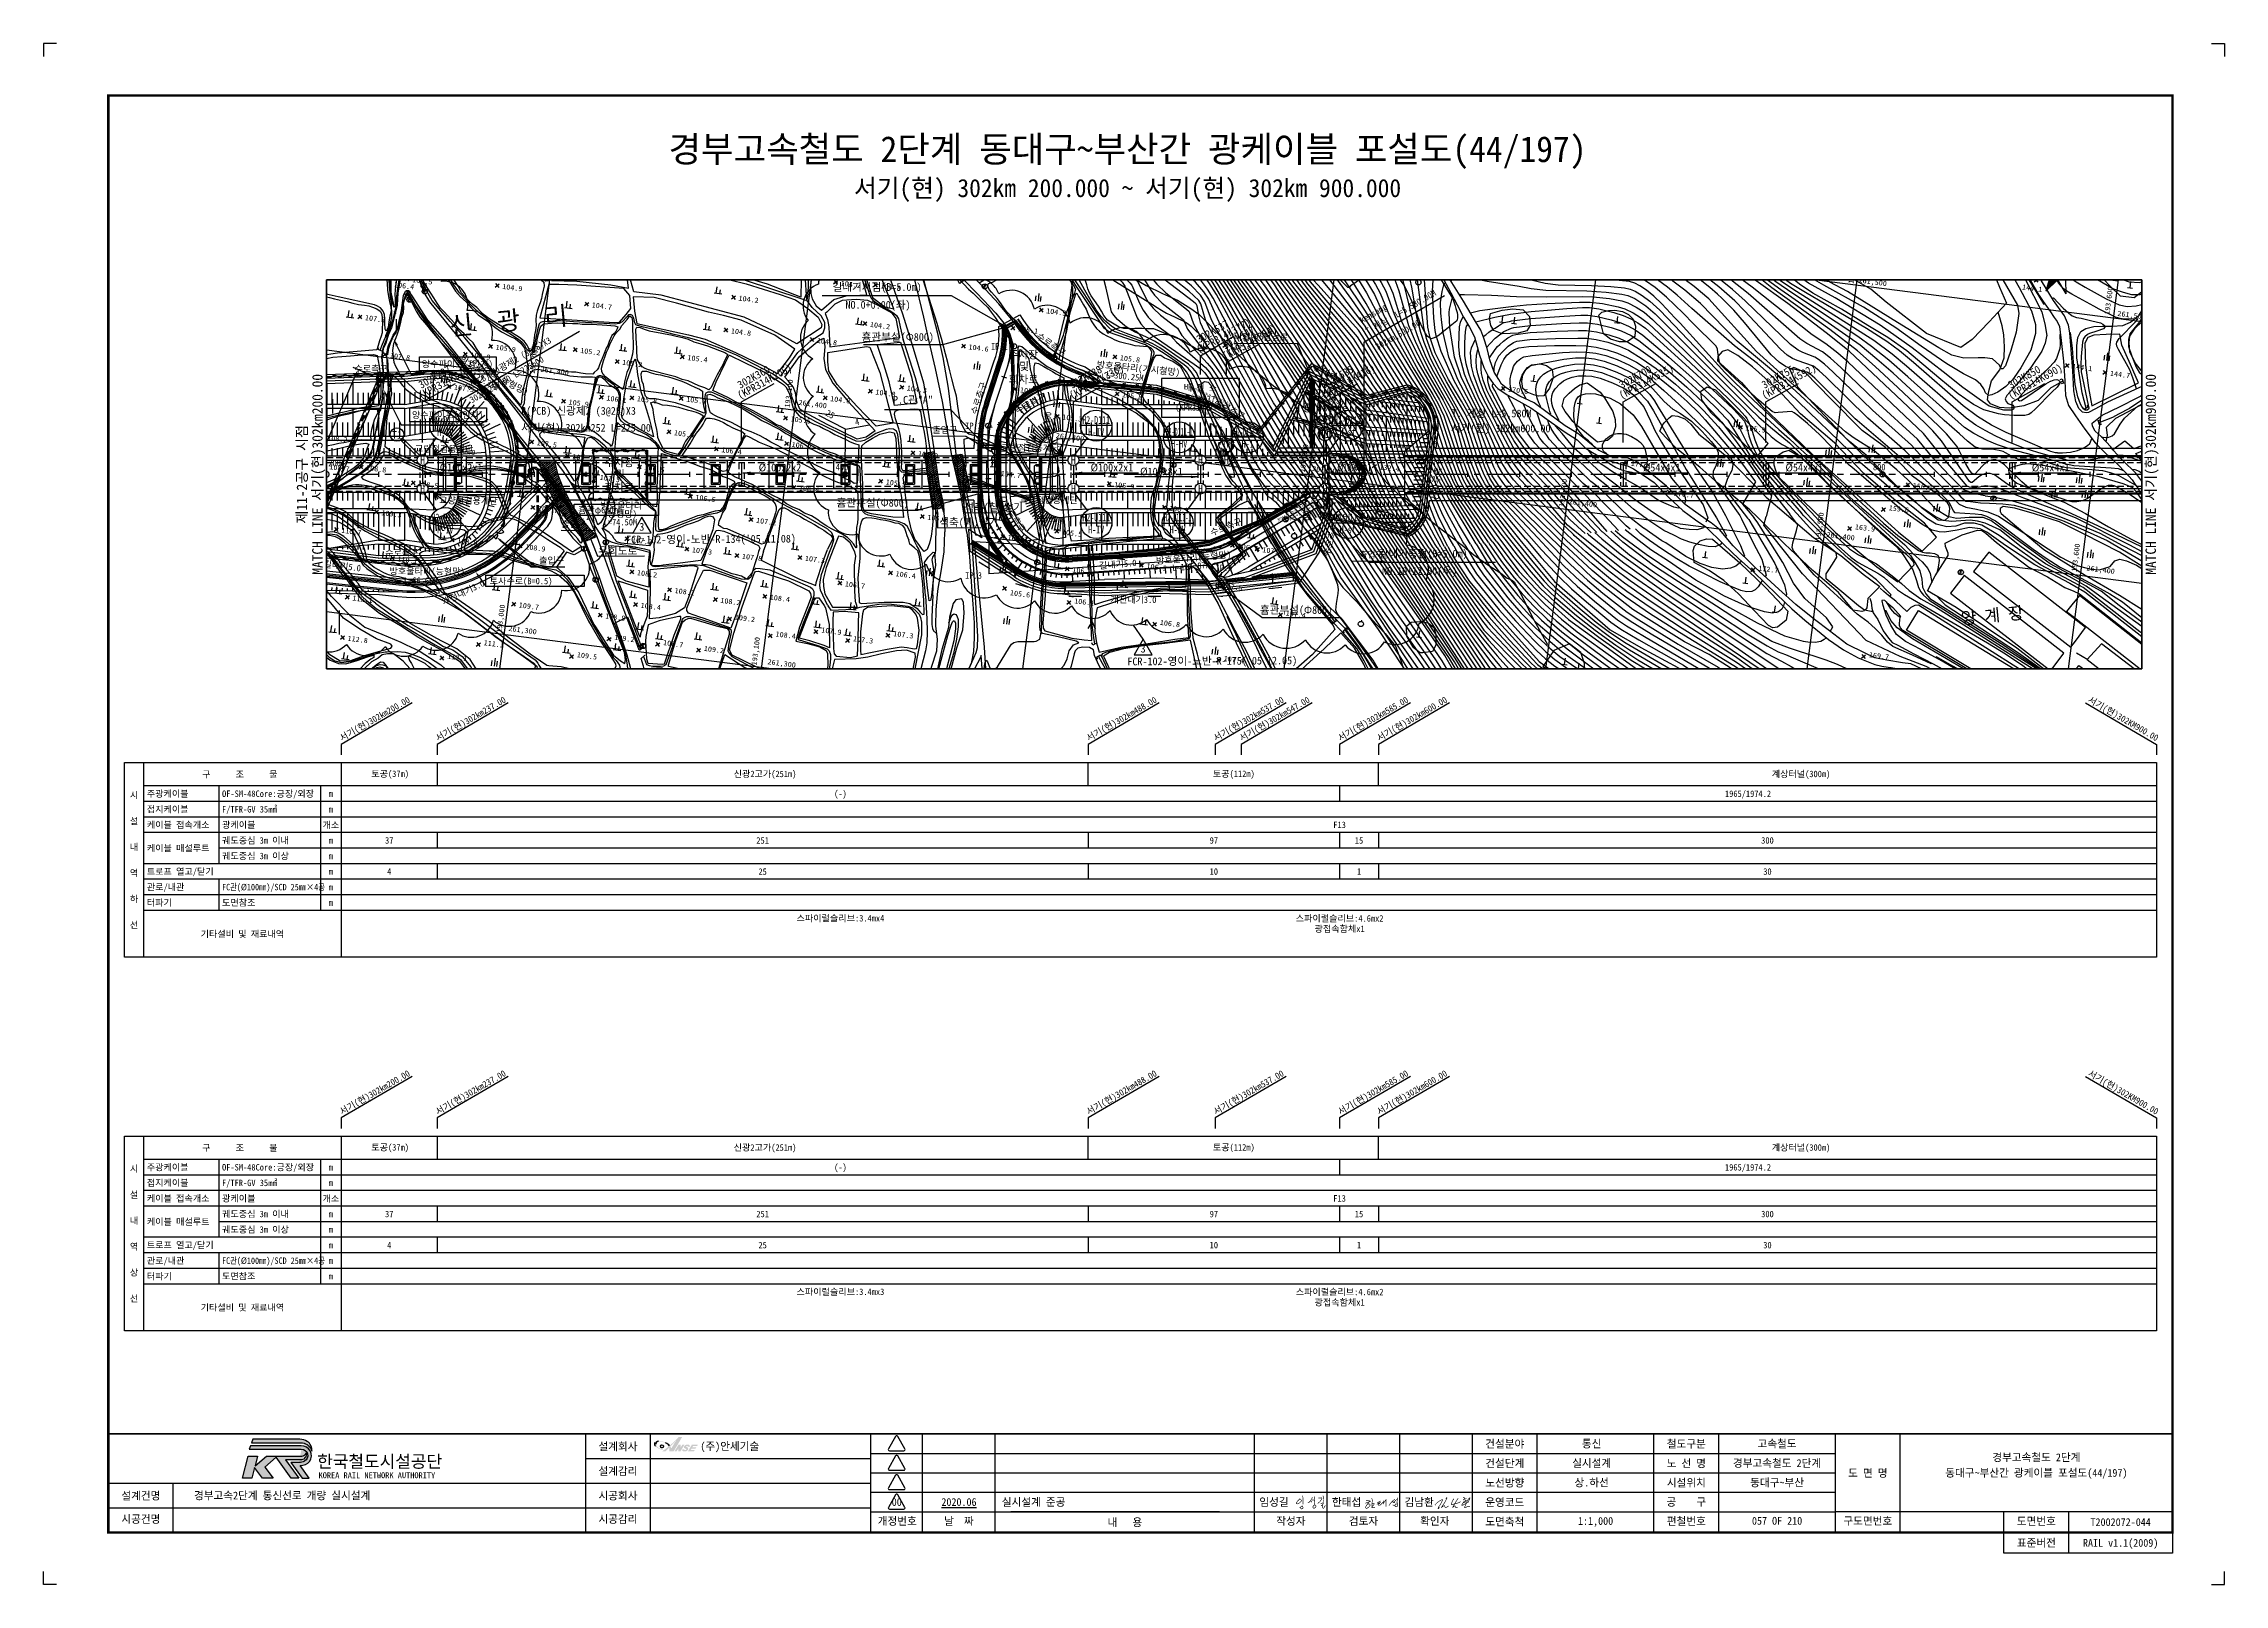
# Paper-space layout '4' of a CAD drawing. Header units: millimetres. Extents: x 0 to 841, y 0 to 594.
# The model-space entities are those that its viewports show. They can reach past a viewport. Long polylines and large blocks are cut down to what shows.
import ezdxf
from ezdxf.enums import TextEntityAlignment as Align
from ezdxf.xclip import XClip

# ---------------------------------------------------------------- set-up
doc = ezdxf.new("R2010")
doc.units = ezdxf.units.MM
doc.header["$LTSCALE"] = 10
doc.header["$MEASUREMENT"] = 0
doc.header["$XCLIPFRAME"] = 2
for name, pattern in [('A-CENTR01', [2, 1.25, -0.25, 0.25, -0.25]), ('CENTER', [2, 1.25, -0.25, 0.25, -0.25]), ('DASHED', [0.75, 0.5, -0.25]), ('HIDDEN', [0.375, 0.25, -0.125])]:
    doc.linetypes.add(name, pattern=pattern)
for name, color, linetype in [('ET-DSTA', 3, 'Continuous'), ('TN-MACL', 6, 'A-CENTR01'), ('TN-MANH', 4, 'Continuous'), ('TN-TEXT', 3, 'Continuous'), ('TT-COMM-SYMB', 3, 'Continuous'), ('TT-TABL-LIN1', 4, 'Continuous'), ('TT-TABL-LIN2', 1, 'Continuous'), ('TT-TABL-TEX1', 6, 'Continuous'), ('TT-TABL-TEX2', 3, 'Continuous'), ('TT-WIRE-EQPM', 6, 'Continuous'), ('TX-BORD', 7, 'Continuous'), ('TZ-BASE', 253, 'Continuous'), ('TZ-CABL', 4, 'Continuous'), ('TZ-LEAL', 1, 'Continuous'), ('TZ-LEAT', 3, 'Continuous'), ('TZ-SYMB', 1, 'Continuous')]:
    doc.layers.add(name, color=color, linetype=linetype)
doc.layers.add('TX-PAPR', color=2, linetype='Continuous', plot=False)
doc.styles.add('HANA', font='GulimChe.ttf')
doc.styles.add('KORAIL', font='GulimChe.ttf')
doc.styles.get("Standard").update_dxf_attribs({"font": 'GulimChe.ttf'})
doc.styles.add('TB_TEXT', font='GulimChe.ttf')
doc.styles.add('TB_WBTXT', font='GulimChe.ttf')
doc.linetypes.add('XXO_LINE', pattern='A,2.5,["X",Standard,S=1,R=0,X=-1,Y=-0.5],5,["X",Standard,S=1,R=0,X=-1,Y=-0.5],5,-0.5,[133,GulimChe.ttf,S=0.5,R=0,X=-0.5,Y=0],-0.5,2.5', length=16)
doc.linetypes.add('ZIGZAG', pattern='A,0.0001,-0.2,[131,ltypeshp.shx,S=0.2,R=0,X=-0.2,Y=0],-0.4,[131,ltypeshp.shx,S=0.2,R=180,X=0.2,Y=0],-0.2', length=0.8001)
doc.dimstyles.get("Standard").update_dxf_attribs({"dimtxt": 0.18, "dimasz": 0.18, "dimexe": 0.18, "dimexo": 0.0625, "dimgap": 0.09, "dimtad": 0, "dimtih": 1, "dimtoh": 1, "dimdec": 4, "dimzin": 0, "dimdsep": 46, "dimtxsty": 'Standard', "dimcen": 0.09, "dimadec": 0, "dimazin": 0, "dimtfac": 1, "dimtdec": 4, "dimtofl": 0, "dimtmove": 0, "dimatfit": 3, "dimfxl": 0, "dimtolj": 1, "dimtzin": 0, "dimarcsym": 0})

# ---------------------------------------------------------------- blocks, each defined once
blk = doc.blocks.new('CXGLOGO-UNIT-KRNA-COLOR')
h = blk.add_hatch(color=166)
edge = h.paths.add_edge_path()
edge.add_arc((15.3, 4.2), 10, 59.195, 87.6904)
edge.add_line((15.7, 14.2), (-14.6, 14.2))
edge.add_line((-14.6, 14.2), (-15.4, 11.9))
edge.add_line((-15.4, 11.9), (17.3, 11.9))
edge.add_arc((16.4, 4.8), 7.13, 14.4338, 82.8523, ccw=False)
edge.add_arc((17.2, 7.5), 6.18, 351.2788, 418.625)
h = blk.add_hatch(color=166)
edge = h.paths.add_edge_path()
edge.add_line((-17.6, 3.4), (-11.6, 3.4))
edge.add_line((-11.6, 3.4), (-13.1, -2.8))
edge.add_line((-13.1, -2.8), (-5.8, 3.4))
edge.add_line((-5.8, 3.4), (16.9, 3.4))
edge.add_arc((16.5, 6.7), 3.37, 277.1672, 339.2536)
edge.add_arc((16.5, 4.5), 3.37, -86.0611, 17.644, ccw=False)
edge.add_line((16.7, 1.1), (6.4, 1.1))
edge.add_line((6.4, 1.1), (15, -10.7))
edge.add_line((15, -10.7), (10.1, -10.7))
edge.add_line((10.1, -10.7), (0.4, 2.7))
edge.add_line((0.4, 2.7), (-6.9, -3.7))
edge.add_line((-6.9, -3.7), (-1.4, -10.8))
edge.add_line((-1.4, -10.8), (-8.3, -10.8))
edge.add_line((-8.3, -10.8), (-13.5, -4))
edge.add_line((-13.5, -4), (-15.1, -10.8))
edge.add_line((-15.1, -10.8), (-21.2, -10.8))
edge.add_line((-21.2, -10.8), (-17.6, 3.4))
h = blk.add_hatch(color=46)
edge = h.paths.add_edge_path()
edge.add_arc((15.4, 5.5), 6.16, 269.178, 301.5498, ccw=False)
edge.add_line((15.3, -0.7), (9.8, -0.7))
edge.add_line((9.8, -0.7), (17.2, -10.8))
edge.add_line((17.2, -10.8), (21.7, -10.8))
edge.add_line((21.7, -10.8), (15.9, -2.7))
edge.add_arc((15.5, 6.1), 8.86, 272.286, 317.0312)
edge.add_arc((16.8, 3.7), 6.34, 325.2805, 452.1314)
edge.add_line((16.5, 10), (-16, 10))
edge.add_line((-16, 10), (-16.8, 7.8))
edge.add_line((-16.8, 7.8), (16.6, 7.8))
edge.add_arc((16.8, 3.8), 3.99, -62.7193, 92.2922, ccw=False)
at = {"color": 166}
for points in [[(20.4, 12.8, 0.12498), (15.7, 14.2), (-14.6, 14.2), (-15.4, 11.9), (17.3, 11.9, -0.307728), (23.3, 6.6, 0.302614)], [(-17.6, 3.4), (-11.6, 3.4), (-13.1, -2.8), (-5.8, 3.4), (16.9, 3.4, 0.27773), (19.7, 5.5, -0.486141), (16.7, 1.1), (6.4, 1.1), (15, -10.7), (10.1, -10.7), (0.4, 2.7), (-6.9, -3.7), (-1.4, -10.8), (-8.3, -10.8), (-13.5, -4), (-15.1, -10.8), (-21.2, -10.8)]]:
    blk.add_lwpolyline(points, format="xyb", close=True, dxfattribs=at)
at = {"color": 46}
blk.add_lwpolyline([(18.6, 0.2, -0.142195), (15.3, -0.7), (9.8, -0.7), (17.2, -10.8), (21.7, -10.8), (15.9, -2.7, 0.197757), (22, 0.1, 0.61792), (16.5, 10), (-16, 10), (-16.8, 7.8), (16.6, 7.8, -0.802668)], format="xyb", close=True, dxfattribs=at)
blk = doc.blocks.new('CXGLOGO-KRNA-COLOR')
blk.add_blockref('CXGLOGO-UNIT-KRNA-COLOR', (0, 0))
at = {"color": 166, "style": 'KORAIL'}
for s, height, p in [('한국철도시설공단', 8, (26.8, -4)), ('KOREA RAIL NETWORK AUTHORITY', 3.75, (27.7, -10.8))]:
    blk.add_text(s, height=height, dxfattribs=at).set_placement(p)
blk = doc.blocks.new('TXBLKA1-KRNAH')
at = {"layer": 'TX-BORD'}
h = blk.add_hatch(color=5, dxfattribs=at)
h.paths.add_polyline_path([(241.41, 53.44, 0.096425), (239.85, 54.59, 0.1233), (237.07, 55.37, 0.107959), (236.18, 55.25, 0.147974), (235.63, 54.71, 0.146771), (235.6, 53.86, 0.166867), (235.92, 53.32, 0.084002), (237.3, 52.29, 0.125004), (238.6, 51.98, 0.324316), (238.9, 52.16, 0.181232), (238.8, 52.77, -0.176206), (238.41, 52.66, -0.165955), (238.43, 52.37, -0.236091), (238.11, 52.27, -0.163197), (237.2, 52.6, -0.211159), (236.11, 54.03, -0.492063), (237.15, 55.14, -0.264032), (241.01, 53.12, -0.023302), (238.51, 51.28), (239.75, 51.28, 0.034752), (241.24, 52.65, -0.038457), (241.29, 51.28), (242.97, 51.28), (246.25, 56.8), (244.88, 56.8, -0.036327)])
h.paths.add_polyline_path([(242.08, 52.46), (241.66, 53.16, 0.03885), (244.06, 55.69)], flags=16)
h = blk.add_hatch(color=3, dxfattribs=at)
h.paths.add_polyline_path([(244.79, 51.28), (245.61, 51.28), (247.14, 53.85), (246.32, 53.85), (245.64, 52.71), (245.64, 53.85), (244.83, 53.85), (243.3, 51.28), (244.11, 51.28), (244.79, 52.43)])
h.paths.add_polyline_path([(247.73, 51.85, -0.206701), (247.2, 51.81, -0.316027), (247.06, 51.95, -0.031225), (247.06, 52.07), (246.36, 52.07, 0.483426), (246.52, 51.35, 0.203838), (248.04, 51.43, 0.079762), (248.43, 51.8, 0.172378), (248.58, 52.3, 0.221594), (248.3, 52.81, 0.038449), (247.87, 53.02, -0.563174), (247.89, 53.34, -0.276773), (248.29, 53.37, -0.312628), (248.42, 53.08), (249.21, 53.08, 0.143901), (249.17, 53.48, 0.169249), (248.83, 53.82, 0.119216), (248.04, 53.89, 0.167621), (247.24, 53.47, 0.258991), (246.94, 52.74, 0.208246), (247.3, 52.44, -0.022645), (247.74, 52.2, -0.588103)])
h.paths.add_polyline_path([(249.56, 51.83), (249.82, 52.27), (251.36, 52.27), (251.72, 52.86), (250.18, 52.86), (250.44, 53.3), (251.98, 53.3), (252.31, 53.85), (250, 53.85), (248.47, 51.28), (250.78, 51.28), (251.1, 51.83)])
h.paths.add_polyline_path([(239.05, 53.25, 1), (237.87, 53.25, 1)])
at = {"layer": 'Defpoints', "color": 1}
blk.add_line((836, 594), (841, 594), dxfattribs=at)
for points in [[(5, 594), (0, 594), (0, 589)], [(836, 594), (841, 594), (841, 589)], [(5, 0), (0, 0), (0, 5)], [(836, 0), (841, 0), (841, 5)]]:
    blk.add_lwpolyline(points, dxfattribs=at)
at = {"layer": 'TX-BORD'}
for p, q in [((234, 20), (234, 58)), ((319, 50.5), (549.5, 50.5)), ((339, 20), (339, 58)), ((367, 20), (367, 58)), ((467, 20), (467, 58)), ((495, 20), (495, 58)), ((523, 20), (523, 58)), ((549.5, 50.5), (691, 50.5)), ((576, 20), (576, 58)), ((621, 20), (621, 58)), ((646, 20), (646, 58)), ((716, 20), (716, 58)), ((209, 48.5), (319, 48.5)), ((319, 43), (549.5, 43)), ((549.5, 43), (691, 43)), ((25, 39), (319, 39)), ((50, 20), (50, 39)), ((319, 35.5), (549.5, 35.5)), ((549.5, 35.5), (691, 35.5)), ((25, 29.5), (319, 29.5)), ((319, 28), (691, 28)), ((453.5, 28), (373, 28)), ((821, 28), (691, 28)), ((756, 20), (756, 28)), ((781, 12), (781, 28))]:
    blk.add_line(p, q, dxfattribs=at)
at = {"layer": 'TX-BORD', "const_width": 1}
blk.add_lwpolyline([(821, 20), (25, 20), (25, 574), (821, 574)], close=True, dxfattribs=at)
at = {"layer": 'TX-BORD'}
for points, const_width in [([(25, 58), (821, 58)], 0.5), ([(209, 20), (209, 58)], 0.5), ([(209, 20), (209, 58)], 0.5), ([(319, 20), (319, 58)], 0.5), ([(551, 20), (551, 58)], 0.5), ([(691, 20), (691, 58)], 0.5), ([(489.16, 32.47), (490.23, 32.6)], 0.24), ([(510.02, 32.43), (511.22, 32.3), (511.29, 32.17), (511.29, 31.91), (509.68, 31.25), (511.29, 31.91), (511.93, 32.15), (511.29, 31.91), (510.45, 30.87), (510.06, 30.25), (509.86, 29.88), (509.82, 29.64), (509.85, 29.48), (509.94, 29.38), (510.07, 29.35), (510.38, 29.36), (511.09, 29.84), (511.32, 30.09), (511.53, 30.37), (511.52, 30.66), (511.47, 30.83), (511.33, 30.95), (511.02, 30.99), (510.45, 30.87)], 0.24), ([(511.96, 33.12), (512.32, 32.9), (512.39, 32.4), (512.31, 31.14), (512.21, 29.77), (512.24, 29.56), (512.39, 29.52), (512.61, 29.55), (512.95, 29.62), (513.48, 29.76)], 0.24), ([(512.31, 31.14), (512.99, 31.2), (513.13, 31.16), (513.03, 30.78), (512.21, 29.77)], 0.24), ([(514.32, 31.57), (514.59, 31.64), (515.5, 32.11), (514.59, 31.64), (514.69, 31.19), (514.15, 30.85), (514.69, 31.19), (515.47, 31.61), (514.75, 30.62), (514.93, 30.41), (515.2, 30.4), (515.62, 30.7), (516.67, 31.8), (516.69, 32.23), (516.67, 31.8), (516.66, 31.21), (517.64, 32.57), (517.67, 29.98)], 0.24), ([(521.05, 32.83), (519.79, 31.7), (518.83, 30.43), (519.79, 31.7), (520.42, 32.27), (520.32, 31.82), (520.41, 31.55), (520.64, 31.46), (521, 31.65), (520.94, 31.92), (522.01, 32.93), (522.02, 33.4), (522.01, 32.93), (521.99, 31.92), (521.99, 31.59), (521.7, 31.85), (521.99, 31.59), (522.08, 31.07), (522.06, 30.3), (521.97, 30), (521.58, 29.93), (521.29, 29.99), (521.13, 30.2), (521.17, 30.65), (521.36, 30.97), (521.77, 31.01), (522.08, 31)], 0.24), ([(521.15, 30.43), (520.87, 30.43), (520.47, 30.53), (520.28, 30.68)], 0.24)]:
    blk.add_lwpolyline(points, dxfattribs=dict(at, const_width=const_width))
for points in [[(328.58, 57.05), (325.78, 52.19, 0.57735), (326.17, 51.52), (331.78, 51.52, 0.57735), (332.17, 52.19), (329.36, 57.05, 0.57735)], [(328.58, 49.55), (325.78, 44.69, 0.57735), (326.17, 44.02), (331.78, 44.02, 0.57735), (332.17, 44.69), (329.36, 49.55, 0.57735)], [(328.58, 42.05), (325.78, 37.19, 0.57735), (326.17, 36.52), (331.78, 36.52, 0.57735), (332.17, 37.19), (329.36, 42.05, 0.57735)], [(328.58, 34.55), (325.78, 29.69, 0.57735), (326.17, 29.02), (331.78, 29.02, 0.57735), (332.17, 29.69), (329.36, 34.55, 0.57735)]]:
    blk.add_lwpolyline(points, format="xyb", close=True, dxfattribs=at)
at = {"layer": 'TX-BORD', "const_width": 0.24}
for points in [[(485.57, 34.24, -0.031521), (485.64, 32.12, 0.015452), (485.64, 30.85, 0.488947)], [(489.3, 33.6, -0.116912), (488.11, 31.72, -0.245276), (487.54, 31.55, -2.571837)], [(490.15, 33.87, -0.089273), (490.12, 31.67, 0.068943), (490.06, 30.69, 0.261353)], [(493.32, 34.22, -0.102288), (493.6, 33.42, -0.080289), (493.6, 33.07, 0.066761), (493.58, 32.62, -0.06278), (493.53, 31.56, 8.85417)], [(547.43, 33.59, -0.145348), (547.88, 33.43, -0.307225), (547.95, 33.23, -0.212679), (547.38, 32.49, -0.113681), (548.62, 33.04, -0.266507), (548.74, 33, -3.538723)], [(484.54, 33.09, 0.071134), (483.15, 31.48, 0.394214), (483.21, 31.1, 0.224261), (483.52, 31.04, 0.193438), (484.97, 32.08, 0.544983), (484.67, 32.72, 0.066146), (484.03, 32.72, 27.196208)], [(484.41, 29.84, 0.02121), (484.98, 29.12, 0.409369), (485.14, 29.11, -0.211811), (485.49, 29.21, 0.416377), (485.62, 29.3, 0.123643), (485.54, 30.12, 0.523631), (485.28, 30.19, -0.072983), (484.51, 29.7, 0.005941)], [(488.57, 32.27, -0.142438), (489.07, 31.68, 5.949847)], [(490.05, 30.54, 0.235154), (489.49, 29.9, 0.345857), (489.7, 29.41, 0.306746), (490.2, 29.45, 0.103095), (490.63, 29.98, 0.395571), (490.49, 30.5, 0.242915), (490.05, 30.54, 6.064713)], [(491.55, 33.36, 0.139976), (491.83, 33.26, 0.096355), (492.64, 33.37, -0.240321), (492.85, 33.34, -0.353191), (492.93, 33.05, -0.157335), (491.33, 31.22, -6.381378)], [(492.46, 31.11), (493.22, 31.4, -0.375176), (493.45, 31.31, -0.266244), (493.45, 31.13, -0.042219), (493.07, 30.6, -0.159939), (492.63, 30.34, -0.171647), (493.2, 30.37, -0.458058), (493.29, 30.17, 0.159326), (493.23, 29.58, 0.227707), (493.39, 29.37, 0.407988), (493.73, 29.47, -0.001483), (493.89, 29.78, 0.004186), (494.14, 30.24, -0.100484), (494.33, 30.47, -0.346277)], [(536.7, 30.48, -0.382901), (536.65, 30.71, -0.12512), (539.4, 32.69, -0.474239), (539.59, 32.59, -0.046113), (537.92, 29.73, 0.151113), (537.77, 29.29, 0.58991), (537.88, 29.22, 0.096338), (538.33, 29.72, 2.196927)], [(540.73, 33.09, -0.071383), (541.05, 33.41, -0.346917), (541.16, 33.41, -0.258278), (541.18, 33.35, -0.079918), (541.06, 32.96, -0.048596), (539.06, 29.69, 0.947427), (539.13, 29.64, -0.022437), (540.04, 30.36, -0.344585), (540.2, 30.35, -0.12284), (540.25, 30.29, 0.011347), (540.43, 29.85, 0.194638), (540.6, 29.69, 0.189435), (540.9, 29.69, 0.009404), (541.84, 30.24, 3.287276)], [(543.84, 33.07, 0.030212), (542.85, 31.06, 0.575113), (543.08, 30.76, 0.043168), (545.96, 31.58, 0.237594), (546.32, 31.98, 1.260425)], [(545.61, 33.11, 0.150889), (545.13, 32.65, 0.025288), (543.37, 29.61), (544.07, 30.23, -0.448359), (544.33, 30.16, 0.073819), (544.59, 29.67, 0.359456), (544.94, 29.59, 0.031982), (545.26, 29.77, 3.102048)], [(547.6, 31.85, 0.23976), (547.57, 31.5, 0.345796), (547.69, 31.43, 0.195352), (548.64, 32.18, 0.393888), (548.6, 32.35, 0.293784), (548.35, 32.35, 0.099623), (547.44, 31.43, 0.02205), (546.93, 30.69, 0.380988), (546.98, 30.44, 0.18866), (547.1, 30.41), (549.22, 31.59, 0.122154), (549.44, 31.8), (550.04, 33.22, 0.396041), (549.99, 33.36, 0.224142), (549.88, 33.36, 0.078358), (549.02, 32.08), (547.95, 29.67, 0.444285), (547.97, 29.61), (548.29, 29.6, 0.179185), (548.5, 29.67), (549.15, 30.07, -0.135616), (549.34, 30.12), (550.04, 30.11)]]:
    blk.add_lwpolyline(points, format="xyb", dxfattribs=at)
at = {"layer": 'TX-BORD'}
blk.add_lwpolyline([(821, 20), (821, 12), (756, 12), (756, 20)], close=True, dxfattribs=at)
at = {"layer": 'TX-BORD', "color": 3}
blk.add_circle((238.46, 53.25), 0.594, dxfattribs=at)
at = {"layer": 'TX-BORD', "color": 5}
for centre, radius, start, end in [((237.04, 54.23), 1.49, 161.17216, 194.57108), ((236.55, 54.06), 0.967, 192.10036, 229.99429), ((237.06, 54.19), 0.96, 84.64387, 189.44431), ((237.68, 50.02), 5.06, 42.58477, 64.6157)]:
    blk.add_arc(centre, radius, start, end, dxfattribs=at)
at = {"layer": 'TX-BORD', "xscale": 0.6, "yscale": 0.6}
blk.add_blockref('CXGLOGO-KRNA-COLOR', (89.41, 47.41), dxfattribs=at)
at = {"layer": 'TX-BORD', "style": 'TB_TEXT'}
for s, p in [('설계회사', (221.5, 53.25)), ('건설분야', (563.5, 54.25)), ('철도구분', (633.5, 54.25)), ('설계감리', (221.5, 43.75)), ('건설단계', (563.5, 46.75)), ('노 선 명', (633.5, 46.75)), ('도 면 명', (703.5, 43)), ('설계건명', (37.5, 34.25)), ('시공회사', (221.5, 34.25)), ('노선방향', (563.5, 39.25)), ('시설위치', (633.5, 39.25)), ('시공건명', (37.5, 25.25)), ('시공감리', (221.5, 25.25)), ('개정번호', (329.21, 24.5)), ('날  짜', (353, 24.5)), ('내   용', (417, 24)), ('작성자', (481, 24.5)), ('검토자', (509, 24.5)), ('확인자', (536.5, 24.5)), ('운영코드', (563.5, 31.75)), ('도면축척', (563.5, 24.25)), ('공    구', (633.5, 31.75)), ('편철번호', (633.5, 24.5)), ('구도면번호', (703.5, 24.51)), ('도면번호', (768.5, 24.51))]:
    blk.add_text(s, height=3, dxfattribs=at).set_placement(p, align=Align.MIDDLE)
blk.add_text('표준버전', height=3, dxfattribs=at).set_placement((768.5, 16), align=Align.MIDDLE_CENTER)
at = {"layer": 'TX-BORD', "style": 'TB_TEXT', "flags": 1}
blk.add_attdef('TD_CLASSCODE', text='', height=3, dxfattribs=at).set_placement((25, 577.54), align=Align.MIDDLE_LEFT)
at = {"layer": 'TX-BORD'}
for tag, height, style, p in [('TB_MTITIL', 10, 'TB_WBTXT', (418, 553.33)), ('TB_STITL', 7, 'TB_WBTXT', (418, 538.33)), ('TR_RNUM4', 3, 'TB_TEXT', (329, 54.25)), ('TR_RDAT4', 3, 'TB_TEXT', (353, 54.25)), ('TD_FIELD', 3, 'TB_TEXT', (597, 54.25)), ('TD_RLCLASS', 3, 'TB_TEXT', (668.5, 54.25)), ('TD_DNAME_TOP', 3, 'TB_TEXT', (768.5, 48.98)), ('TR_RNUM3', 3, 'TB_TEXT', (329, 46.75)), ('TR_RDAT3', 3, 'TB_TEXT', (353, 46.75)), ('TD_CSTEP', 3, 'TB_TEXT', (597, 46.75)), ('TD_RLNAME', 3, 'TB_TEXT', (668.5, 46.75)), ('TD_DNAME_MAIN', 3, 'TB_TEXT', (768.5, 43)), ('TR_RNUM2', 3, 'TB_TEXT', (329, 39.25)), ('TR_RDAT2', 3, 'TB_TEXT', (353, 39.25)), ('TD_DIRCODE', 3, 'TB_TEXT', (597, 39.25)), ('TD_RLSECT', 3, 'TB_TEXT', (668.5, 39.25)), ('TD_DNAME_BOT', 3, 'TB_TEXT', (768.5, 36.98)), ('TR_RNUM1', 3, 'TB_TEXT', (329, 31.75)), ('TR_RDAT1', 3, 'TB_TEXT', (353, 31.75)), ('TD_SYSCODE', 3, 'TB_TEXT', (597, 31.75)), ('SCALE', 3, 'TB_TEXT', (598.5, 24.45)), ('TD_CSECT', 3, 'TB_TEXT', (668.5, 31.75)), ('TD_DWGNO', 3, 'TB_TEXT', (668.5, 24.5)), ('TD_DWGCODE_PREV', 3, 'TB_TEXT', (736, 24)), ('TD_DWGCODE', 3, 'TB_TEXT', (801, 24)), ('TD_VERSION', 3, 'TB_TEXT', (801, 16))]:
    blk.add_attdef(tag, text='', height=height, dxfattribs=dict(at, style=style)).set_placement(p, align=Align.MIDDLE_CENTER)
at = {"layer": 'TX-BORD', "style": 'TB_TEXT'}
for tag, p in [('TD_DCOMP', (253.27, 53.25)), ('TR_RCON4', (369.52, 54.25)), ('TR_DGN4', (468.83, 54.25)), ('TR_CHK4', (496.83, 54.25)), ('TR_APP4', (524.83, 54.25)), ('TD_DSCCOMP', (253.27, 43.75)), ('TR_RCON3', (369.52, 46.75)), ('TR_DGN3', (468.83, 46.75)), ('TR_CHK3', (496.83, 46.75)), ('TR_APP3', (524.83, 46.75)), ('TD_DNAME', (58, 34.25)), ('TD_CCOMP', (253.27, 34.25)), ('TR_RCON2', (369.52, 39.25)), ('TR_DGN2', (468.83, 39.25)), ('TR_CHK2', (496.83, 39.25)), ('TR_APP2', (524.83, 39.25)), ('TD_CNAME', (58, 25.15)), ('TD_CSCOMP', (253.27, 25.25)), ('TR_RCON1', (369.52, 31.75)), ('TR_DGN1', (468.83, 31.75)), ('TR_CHK1', (496.83, 31.75)), ('TR_APP1', (524.83, 31.75))]:
    blk.add_attdef(tag, text='', height=3, dxfattribs=at).set_placement(p, align=Align.MIDDLE_LEFT)
blk = doc.blocks.new('JD-DFHDH6GH34GH7')
at = {"layer": 'TZ-BASE'}
for p, q in [((24.92, 218.69, 101), (25.3, 215.16, 101)), ((25.56, 220.75, 101.32), (25.85, 218.71, 101.32)), ((25.85, 218.71, 101.32), (26.21, 215.67, 101.32)), ((15.7, 217.06, 101), (15.59, 216.47, 101)), ((15.59, 216.47, 101), (16.1, 215.51, 101)), ((16.08, 217.39, 101), (15.7, 217.06, 101)), ((16.55, 217.28, 101), (16.08, 217.39, 101)), ((16.1, 215.51, 101), (18.49, 213.31, 101)), ((17.69, 216.74, 101), (16.55, 217.28, 101)), ((24.71, 213.28, 101), (17.69, 216.74, 101)), ((18.49, 213.31, 101), (22.48, 210.23, 101)), ((25.29, 213.44, 101), (24.71, 213.28, 101)), ((25.4, 213.82, 101), (25.29, 213.44, 101)), ((25.3, 215.16, 101), (25.4, 213.82, 101)), ((26.21, 215.67, 101.32), (26.51, 214.23, 101.32)), ((26.51, 214.23, 101.32), (26.61, 212.67, 101.32)), ((26.61, 212.67, 101.32), (26.52, 211.57, 101.32)), ((26.52, 211.57, 101.32), (31.9, 208.41, 101.32)), ((34.45, 212.02, 100.52), (37.43, 211.64, 100.52)), ((35.25, 211.92, 100.52), (35.56, 214.4, 100.52)), ((36.63, 211.74, 100.52), (36.83, 213.23, 100.52)), ((38.58, 210.1, 101.11), (40.17, 211.32, 101.11)), ((38.76, 211.5, 101.11), (39.99, 209.92, 101.11)), ((47.72, 214.61, 101.52), (45.12, 201.88, 101.52)), ((46.08, 210.14, 101.32), (46.64, 212.6, 101.32)), ((46.64, 212.6, 101.32), (46.91, 213.39, 101.32)), ((55.84, 210.33, 101.52), (47.72, 214.61, 101.52)), ((57.49, 209.71, 101.52), (55.84, 210.33, 101.52)), ((57.57, 197.18, 102), (61.39, 213, 102)), ((62.4, 213.02, 104.06), (58.9, 200.48, 104.06)), ((61.39, 213, 102), (62.1, 215.98, 102)), ((62.1, 215.98, 102), (62.2, 216.62, 102)), ((65.38, 202.07, 102.27), (67.17, 211.72, 102.27)), ((67.49, 210.7, 102), (67.17, 210.12, 102)), ((67.49, 210, 101.93), (71.19, 213.19, 101.93)), ((68.03, 211.54, 102), (67.49, 210.7, 102)), ((68.9, 212.39, 102), (68.03, 211.54, 102)), ((70, 213.45, 102), (68.9, 212.39, 102)), ((70.86, 214.26, 102), (70, 213.45, 102)), ((73.12, 215.58, 102), (70.86, 214.26, 102)), ((71.19, 213.19, 101.93), (73.3, 214.91, 101.93)), ((75.55, 216.63, 102), (73.12, 215.58, 102)), ((73.3, 214.91, 101.93), (75.53, 216.71, 101.93)), ((75.53, 216.71, 101.93), (80, 213.39, 101.93)), ((76.37, 216.58, 102), (75.55, 216.63, 102)), ((77.16, 216.22, 102), (76.37, 216.58, 102)), ((78.56, 215.25, 102), (77.16, 216.22, 102)), ((80, 214, 102), (78.56, 215.25, 102)), ((81.42, 212.76, 102), (80, 214, 102)), ((80, 213.39, 101.93), (82.23, 211.73, 101.93)), ((85.66, 208.58, 102), (81.42, 212.76, 102)), ((82.23, 211.73, 101.93), (88.25, 204.86, 101.93)), ((88.38, 208.58, 103.58), (91.79, 210.7, 103.58)), ((92.22, 209.78, 104), (90.53, 212.03, 104)), ((91.79, 210.7, 103.58), (94.83, 207.47, 103.58)), ((93.6, 210.26, 103.62), (94.96, 212.89, 103.62)), ((94.91, 208.04, 103.62), (93.6, 210.26, 103.62)), ((94.22, 211.01, 104.67), (96.2, 210.76, 104.67)), ((94.96, 212.89, 103.62), (96.78, 214.06, 103.62)), ((95.21, 210.89, 104.67), (95.52, 213.27, 104.67)), ((96.78, 214.06, 103.62), (98.39, 214.2, 103.62)), ((97.51, 208.41, 104.38), (97.82, 210.79, 104.38)), ((98.39, 214.2, 103.62), (102.67, 208.59, 103.62)), ((99.5, 210.95, 105), (98.45, 212.38, 105)), ((103.34, 206.58, 105), (99.5, 210.95, 105)), ((105.22, 207.24, 106), (100.86, 212.4, 106)), ((110.09, 204.37, 107), (103.26, 212.42, 107)), ((111.51, 205.26, 108), (105.66, 212.44, 108)), ((112.71, 206.4, 109), (108.07, 212.46, 109)), ((110.47, 212.48, 110), (111.68, 210.59, 110)), ((111.68, 210.59, 110), (114.19, 207.13, 110)), ((112.11, 212.51, 111), (114.99, 208.36, 111)), ((113.75, 212.53, 112), (116.09, 209.19, 112)), ((115.39, 212.56, 113), (117.43, 209.7, 113)), ((117.03, 212.59, 114), (119.17, 209.75, 114)), ((118.67, 212.62, 115), (119.84, 211.06, 115)), ((119.84, 211.06, 115), (122.03, 208.52, 115)), ((122.31, 209.82, 116), (120.14, 212.49, 116)), ((123.43, 210.14, 117), (121.62, 212.36, 117)), ((124.45, 210.58, 118), (123.09, 212.23, 118)), ((131.24, 204.79, 118), (124.45, 210.58, 118)), ((128.95, 208.08, 119), (124.56, 212.1, 119)), ((133.5, 205.63, 120), (126.03, 211.97, 120)), ((133.51, 207.27, 121), (128.1, 211.84, 121)), ((134.12, 208.38, 122), (130.17, 211.71, 122)), ((135.12, 209.18, 123), (132.24, 211.58, 123)), ((138.38, 208.46, 124), (134.31, 211.46, 124)), ((147.27, 204.14, 125), (136.38, 211.33, 125)), ((137.78, 211.77, 126), (146.45, 206.12, 126)), ((139.19, 212.22, 127), (147.83, 206.66, 127)), ((140.6, 212.67, 128), (149.26, 207.17, 128)), ((142.01, 213.11, 129), (155.33, 204.86, 129)), ((143.41, 213.56, 130), (147.88, 210.81, 130)), ((158.9, 205.77, 131), (146.48, 213.8, 131)), ((147.88, 210.81, 130), (155.7, 205.95, 130)), ((157.51, 208.25, 132), (149.14, 213.73, 132)), ((164.73, 205.69, 133), (151.8, 213.66, 133)), ((166.49, 206.25, 134), (154.45, 213.59, 134)), ((162.23, 210.38, 135), (157.11, 213.51, 135)), ((170.02, 207.66, 136), (159.92, 213.69, 136)), ((168.95, 206.28, 135), (162.23, 210.38, 135)), ((172.65, 208.16, 137), (162.72, 213.86, 137)), ((173.95, 209.25, 138), (165.52, 214.03, 138)), ((184.8, 205.51, 139), (168.33, 214.21, 139)), ((182.86, 207.73, 140), (171.13, 214.38, 140)), ((188.34, 207.8, 141), (175.86, 214.42, 141)), ((190.83, 209.1, 142), (180.6, 214.46, 142)), ((192.18, 210.91, 143), (185.33, 214.5, 143)), ((201.88, 208.67, 144), (190.06, 214.54, 144)), ((200.93, 207.06, 143), (192.18, 210.91, 143)), ((202.09, 210.59, 145), (194.79, 214.58, 145)), ((220.59, 204.48, 146), (200.52, 214.32, 146)), ((211.1, 206.58, 145), (202.09, 210.59, 145)), ((220.91, 206.85, 147), (206.25, 214.06, 147)), ((223.76, 207.71, 148), (211.98, 213.8, 148)), ((223.79, 210.33, 149), (217.71, 213.54, 149)), ((240.25, 201.57, 150), (223.45, 213.28, 150)), ((240.09, 199.5, 149), (223.79, 210.33, 149)), ((228.84, 212.91, 151), (239.26, 205.7, 151)), ((234.23, 212.54, 152), (242.71, 206.68, 152)), ((239.62, 212.17, 153), (245.99, 207.8, 153)), ((245.02, 211.8, 154), (248.2, 209.61, 154)), ((250.41, 211.43, 155), (257.08, 206.95, 155)), ((264.27, 205.56, 156), (254.26, 211.63, 156)), ((265.01, 207.55, 157), (258.11, 211.83, 157)), ((266.14, 209.38, 158), (261.96, 212.02, 158)), ((287.2, 199.24, 159), (265.81, 212.22, 159)), ((329.16, 173.98, 160), (269.66, 212.42, 160)), ((275.1, 211.71, 161), (326.66, 177.92, 161)), ((280.55, 211, 162), (296.25, 200.79, 162)), ((285.99, 210.29, 163), (342.09, 172.15, 163)), ((362.37, 210.76, 170), (362.3, 209.48, 170)), ((364.74, 210.9, 169), (364.03, 206.5, 169)), ((367.02, 210.8, 168), (366.66, 205.67, 168)), ((370.08, 211.04, 167), (369.91, 203.21, 167)), ((373.36, 211.04, 166), (373.25, 205.25, 166)), ((378.28, 189.18, 165), (376.11, 211.11, 165)), ((527.28, 210.9, 132.92), (529.27, 204.93, 132.92)), ((532.78, 210.53, 132.92), (532.58, 212.8, 132.92)), ((533.28, 207.62, 132.92), (532.78, 210.53, 132.92)), ((539.43, 209.41, 134), (538.93, 211.91, 134)), ((539.64, 212.82, 135.73), (539.85, 215.44, 135.73)), ((540.19, 209.59, 135.73), (539.64, 212.82, 135.73)), ((539.85, 215.44, 135.73), (540.67, 218.24, 135.73)), ((540.67, 218.24, 135.73), (542.66, 216.22, 135.73)), ((542.66, 216.22, 135.73), (543.92, 212.27, 135.73)), ((543.69, 216.58, 136.95), (544.09, 217.87, 136.95)), ((545.51, 212.91, 136.95), (543.69, 216.58, 136.95)), ((543.92, 212.27, 135.73), (545.69, 209.17, 135.73)), ((544.09, 217.87, 136.95), (545.6, 217.2, 136.95)), ((546.91, 210.44, 136.95), (545.51, 212.91, 136.95)), ((545.6, 217.2, 136.95), (547.12, 215.97, 136.95)), ((550.32, 207.26, 136.95), (546.91, 210.44, 136.95)), ((547.12, 215.97, 136.95), (552.78, 211.03, 136.95)), ((552.78, 211.03, 136.95), (556.93, 207.33, 136.95)), ((18.64, 199.46, 101), (0, 206.84, 101)), ((0, 205.03, 101.48), (2.3, 204.09, 101.48)), ((2.3, 204.09, 101.48), (5.22, 203.23, 101.48)), ((5.22, 203.23, 101.48), (8.53, 202.04, 101.48)), ((12.69, 203.2, 100.23), (7.14, 205.34, 100.23)), ((8.53, 202.04, 101.48), (11.82, 200.51, 101.48)), ((55.53, 182.98, 100.23), (12.69, 203.2, 100.23)), ((22.48, 210.23, 101), (26.65, 207.43, 101)), ((25.05, 206.22, 99.87), (57.22, 192.21, 99.87)), ((26.65, 207.43, 101), (31.91, 204.33, 101)), ((34.45, 205.75, 101.3), (28.17, 209.21, 101.3)), ((31.9, 208.41, 101.32), (34.07, 207.26, 101.32)), ((31.91, 204.33, 101), (37.24, 201.5, 101)), ((34.07, 207.26, 101.32), (36.05, 206.05, 101.32)), ((40.63, 202.03, 101.3), (34.45, 205.75, 101.3)), ((36.05, 206.05, 101.32), (38.37, 205.12, 101.32)), ((38.37, 205.12, 101.32), (40.64, 204.33, 101.32)), ((47.12, 199.71, 101.3), (40.63, 202.03, 101.3)), ((40.64, 204.33, 101.32), (44.43, 202.64, 101.32)), ((41.67, 200.65, 101.29), (43.25, 201.87, 101.29)), ((41.85, 202.05, 101.29), (43.07, 200.47, 101.29)), ((44.43, 202.64, 101.32), (44.91, 203.28, 101.32)), ((44.91, 203.28, 101.32), (45.21, 205.44, 101.32)), ((45.12, 201.88, 101.52), (46.86, 201.27, 101.52)), ((45.21, 205.44, 101.32), (45.57, 207.32, 101.32)), ((45.57, 207.32, 101.32), (46.08, 210.14, 101.32)), ((50.99, 206.43, 100.66), (53.97, 206.05, 100.66)), ((51.78, 206.33, 100.66), (52.1, 208.81, 100.66)), ((52.57, 203.67, 101.33), (54.16, 204.89, 101.33)), ((52.75, 205.07, 101.33), (53.98, 203.49, 101.33)), ((53.17, 206.15, 100.66), (53.36, 207.64, 100.66)), ((59.79, 208.45, 101.52), (57.49, 209.71, 101.52)), ((57.77, 199.92, 101.52), (58.49, 202.39, 101.52)), ((58.49, 202.39, 101.52), (59.33, 204.99, 101.52)), ((59.33, 204.99, 101.52), (59.91, 207.33, 101.52)), ((59.91, 207.33, 101.52), (59.79, 208.45, 101.52)), ((65.54, 200.27, 102.27), (65.38, 202.07, 102.27)), ((66.02, 203.36, 102), (65.95, 201.74, 102)), ((66.52, 206.51, 102), (66.02, 203.36, 102)), ((66.87, 208.86, 102), (66.52, 206.51, 102)), ((66.59, 201.51, 101.93), (66.9, 205.32, 101.93)), ((67.17, 210.12, 102), (66.87, 208.86, 102)), ((66.9, 205.32, 101.93), (67.49, 210, 101.93)), ((97.58, 196.3, 102), (85.66, 208.58, 102)), ((87.01, 208.41, 102.57), (91.56, 203.1, 102.57)), ((88.25, 204.86, 101.93), (94.44, 197.99, 101.93)), ((93.99, 202.97, 103.58), (88.38, 208.58, 103.58)), ((91.56, 203.1, 102.57), (98.96, 194.94, 102.57)), ((93.54, 208.69, 104), (92.22, 209.78, 104)), ((95.99, 207.09, 104), (93.54, 208.69, 104)), ((100.93, 194.95, 103.58), (93.99, 202.97, 103.58)), ((94.83, 207.47, 103.58), (96.59, 205.81, 103.58)), ((98.46, 205, 103.62), (94.91, 208.04, 103.62)), ((104.99, 201.82, 104), (95.99, 207.09, 104)), ((96.52, 208.54, 104.38), (98.5, 208.28, 104.38)), ((96.56, 201.05, 101.97), (96.81, 203.03, 101.97)), ((96.59, 205.81, 103.58), (97.95, 204.81, 103.58)), ((97.93, 203.9, 101.97), (97.55, 200.92, 101.97)), ((97.95, 204.81, 103.58), (99.38, 204.54, 103.58)), ((99.53, 204.71, 103.62), (98.46, 205, 103.62)), ((98.54, 200.79, 101.97), (98.8, 202.78, 101.97)), ((99.38, 204.54, 103.58), (102.64, 205.31, 103.58)), ((102.44, 206.55, 103.62), (99.53, 204.71, 103.62)), ((99.87, 200.81, 105.13), (102.4, 202.79, 105.13)), ((102.4, 202.79, 105.13), (106.04, 198.39, 105.13)), ((102.67, 208.59, 103.62), (102.44, 206.55, 103.62)), ((102.64, 205.31, 103.58), (106.2, 202.8, 103.58)), ((109.1, 200.58, 105), (103.34, 206.58, 105)), ((109.8, 202.22, 106), (105.22, 207.24, 106)), ((106.2, 202.8, 103.58), (108.63, 199.57, 103.58)), ((113.86, 198.27, 106), (109.8, 202.22, 106)), ((113.92, 200.37, 107), (110.09, 204.37, 107)), ((115.26, 201.25, 108), (111.51, 205.26, 108)), ((115.88, 202.86, 109), (112.71, 206.4, 109)), ((114.19, 207.13, 110), (117.14, 203.74, 110)), ((114.99, 208.36, 111), (117.89, 204.97, 111)), ((119.07, 199.79, 109), (115.88, 202.86, 109)), ((116.09, 209.19, 112), (118.9, 205.89, 112)), ((117.14, 203.74, 110), (120.61, 200.4, 110)), ((117.43, 209.7, 113), (119.82, 206.91, 113)), ((117.89, 204.97, 111), (121.16, 201.8, 111)), ((118.9, 205.89, 112), (121.9, 202.98, 112)), ((119.17, 209.75, 114), (121.25, 207.39, 114)), ((119.82, 206.91, 113), (122.82, 204, 113)), ((121.25, 207.39, 114), (124.04, 204.76, 114)), ((121.9, 202.98, 112), (125.57, 200, 112)), ((122.03, 208.52, 115), (124.37, 206.25, 115)), ((125.62, 206.68, 116), (122.31, 209.82, 116)), ((122.82, 204, 113), (127.1, 200.55, 113)), ((128.86, 205.37, 117), (123.43, 210.14, 117)), ((124.04, 204.76, 114), (128.1, 201.49, 114)), ((124.37, 206.25, 115), (129.35, 202.22, 115)), ((130.17, 202.95, 116), (125.62, 206.68, 116)), ((132.7, 202.37, 117), (128.86, 205.37, 117)), ((133.06, 204.68, 119), (128.95, 208.08, 119)), ((129.35, 202.22, 115), (133.23, 199.49, 115)), ((133.97, 200.25, 116), (130.17, 202.95, 116)), ((134.95, 202.01, 118), (131.24, 204.79, 118)), ((146.82, 194.31, 117), (132.7, 202.37, 117)), ((135.65, 202.75, 119), (133.06, 204.68, 119)), ((136.42, 203.41, 120), (133.5, 205.63, 120)), ((136.92, 204.74, 121), (133.51, 207.27, 121)), ((138.36, 205.33, 122), (134.12, 208.38, 122)), ((147.12, 195.35, 118), (134.95, 202.01, 118)), ((139.84, 205.92, 123), (135.12, 209.18, 123)), ((147.91, 196.13, 119), (135.65, 202.75, 119)), ((140.07, 201.17, 120), (136.42, 203.41, 120)), ((141.38, 201.98, 121), (136.92, 204.74, 121)), ((153.33, 197.01, 122), (138.36, 205.33, 122)), ((145.07, 204.15, 124), (138.38, 208.46, 124)), ((162.52, 192.86, 123), (139.84, 205.92, 123)), ((151.52, 196.71, 121), (141.38, 201.98, 121)), ((160.07, 195.69, 124), (145.07, 204.15, 124)), ((146.45, 206.12, 126), (158.94, 198.95, 126)), ((156.51, 199.1, 125), (147.27, 204.14, 125)), ((147.83, 206.66, 127), (157.75, 200.87, 127)), ((149.26, 207.17, 128), (158.06, 201.94, 128)), ((155.33, 204.86, 129), (159.29, 202.47, 129)), ((155.7, 205.95, 130), (160.61, 202.91, 130)), ((164.04, 204.54, 132), (157.51, 208.25, 132)), ((158.06, 201.94, 128), (161.25, 200.26, 128)), ((164.26, 202.96, 131), (158.9, 205.77, 131)), ((159.29, 202.47, 129), (163.64, 200.5, 129)), ((160.61, 202.91, 130), (166.36, 200.73, 130)), ((167.8, 202.9, 132), (164.04, 204.54, 132)), ((167.71, 201.69, 131), (164.26, 202.96, 131)), ((168.41, 203.95, 133), (164.73, 205.69, 133)), ((169.58, 204.79, 134), (166.49, 206.25, 134)), ((182.17, 197.95, 132), (167.8, 202.9, 132)), ((181.57, 199.29, 133), (168.41, 203.95, 133)), ((174.76, 204.01, 135), (168.95, 206.28, 135)), ((181.87, 200.2, 134), (169.58, 204.79, 134)), ((174.2, 205.81, 136), (170.02, 207.66, 136)), ((181.15, 204.3, 137), (172.65, 208.16, 137)), ((183.21, 204.8, 138), (173.95, 209.25, 138)), ((191.56, 198.39, 136), (174.2, 205.81, 136)), ((182.01, 201.17, 135), (174.76, 204.01, 135)), ((191.56, 199.86, 137), (181.15, 204.3, 137)), ((190.44, 204.47, 140), (182.86, 207.73, 140)), ((191.55, 201.32, 138), (183.21, 204.8, 138)), ((191.56, 202.75, 139), (184.8, 205.51, 139)), ((192.68, 206.01, 141), (188.34, 207.8, 141)), ((198.87, 201.86, 140), (190.44, 204.47, 140)), ((195.81, 207.08, 142), (190.83, 209.1, 142)), ((207.66, 197.05, 139), (191.56, 202.75, 139)), ((208.6, 200.28, 141), (192.68, 206.01, 141)), ((209.63, 201.66, 142), (195.81, 207.08, 142)), ((207.28, 199.07, 140), (198.87, 201.86, 140)), ((210.07, 203.33, 143), (200.93, 207.06, 143)), ((218.04, 201.35, 144), (201.88, 208.67, 144)), ((217.24, 199.82, 143), (210.07, 203.33, 143)), ((218.83, 202.92, 145), (211.1, 206.58, 145)), ((226.41, 198.9, 145), (218.83, 202.92, 145)), ((227.76, 200.32, 146), (220.59, 204.48, 146)), ((224.91, 204.46, 147), (220.91, 206.85, 147)), ((239.6, 197.59, 148), (223.76, 207.71, 148)), ((239.75, 195.4, 147), (224.91, 204.46, 147)), ((239.26, 205.7, 151), (242.93, 203.32, 151)), ((242.71, 206.68, 152), (244.8, 205.35, 152)), ((242.93, 203.32, 151), (244.48, 202.67, 151)), ((244.48, 202.67, 151), (254.9, 200.36, 151)), ((244.8, 205.35, 152), (256.44, 201.71, 152)), ((245.99, 207.8, 153), (266.48, 199.58, 153)), ((248.2, 209.61, 154), (260.29, 203.4, 154)), ((257.08, 206.95, 155), (262.04, 204.03, 155)), ((260.29, 203.4, 154), (267.94, 200.52, 154)), ((262.04, 204.03, 155), (268.43, 201.88, 155)), ((271.64, 202.34, 156), (264.27, 205.56, 156)), ((270.54, 205.02, 157), (265.01, 207.55, 157)), ((274.37, 205.04, 158), (266.14, 209.38, 158)), ((268.43, 201.88, 155), (278.84, 196.92, 155)), ((279.61, 200.06, 157), (270.54, 205.02, 157)), ((279.88, 198.03, 156), (271.64, 202.34, 156)), ((287.54, 197.2, 158), (274.37, 205.04, 158)), ((291.43, 209.58, 164), (323.78, 186.99, 164)), ((296.88, 208.87, 165), (304.11, 203.88, 165)), ((318.44, 196.13, 166), (300.17, 208.74, 166)), ((319.47, 198.22, 167), (303.46, 208.61, 167)), ((304.11, 203.88, 165), (317.9, 193.64, 165)), ((312.63, 204.61, 168), (306.76, 208.48, 168)), ((316.68, 204.69, 169), (310.05, 208.35, 169)), ((319.49, 200.85, 168), (312.63, 204.61, 168)), ((333.49, 200.08, 170), (313.34, 208.22, 170)), ((331.56, 197.82, 169), (316.68, 204.69, 169)), ((357.3, 202.71, 170), (355.19, 201.57, 170)), ((359.12, 204.2, 170), (357.3, 202.71, 170)), ((360.96, 206.35, 170), (359.12, 204.2, 170)), ((361.87, 207.94, 170), (360.96, 206.35, 170)), ((362.3, 209.48, 170), (361.87, 207.94, 170)), ((363.3, 203.47, 169), (362.36, 200.71, 169)), ((364.03, 206.5, 169), (363.3, 203.47, 169)), ((366.41, 202.97, 168), (366.31, 201.22, 168)), ((366.66, 205.67, 168), (366.41, 202.97, 168)), ((369.91, 203.21, 167), (370.14, 196.66, 167)), ((373.25, 205.25, 166), (373.99, 195.24, 166)), ((381.59, 194.71, 164), (378.89, 209.54, 164)), ((386.28, 191.38, 163), (382.01, 208.63, 163)), ((390.95, 185.32, 162), (384.22, 208.51, 162)), ((395.29, 183.23, 161), (387, 207.65, 161)), ((396.14, 191.13, 160), (390.08, 207.18, 160)), ((405.93, 172.57, 159), (392.71, 206.83, 159)), ((421.12, 145.55, 158), (395.33, 206.48, 158)), ((415.45, 167.87, 157), (397.96, 206.13, 157)), ((415, 176.54, 156), (400.58, 205.78, 156)), ((418.18, 177.38, 155), (403.21, 205.43, 155)), ((422.22, 176.47, 154), (406.62, 205.34, 154)), ((424.26, 178.77, 153), (410.03, 205.24, 153)), ((426.53, 180.68, 152), (413.44, 205.14, 152)), ((427.88, 184.01, 151), (416.85, 205.04, 151)), ((422.94, 200.25, 150), (420.27, 204.95, 150)), ((434.15, 184.01, 149), (422.86, 204.46, 149)), ((433.13, 189.99, 148), (425.44, 203.97, 148)), ((435.9, 189.7, 147), (428.03, 203.48, 147)), ((438.9, 189.13, 146), (430.62, 202.98, 146)), ((446.11, 181.88, 145), (433.21, 202.49, 145)), ((450.13, 180.64, 144), (436.45, 202.56, 144)), ((453.29, 180.5, 143), (439.68, 202.62, 143)), ((454.04, 183.86, 142), (442.92, 202.69, 142)), ((455.88, 185.67, 141), (446.16, 202.75, 141)), ((451.49, 198.35, 140), (449.39, 202.81, 140)), ((460.56, 187.88, 139), (452.06, 203.22, 139)), ((465.07, 185.65, 138), (454.74, 203.62, 138)), ((466.61, 187.94, 137), (457.41, 204.02, 137)), ((469.24, 188.61, 136), (460.08, 204.42, 136)), ((471.35, 189.98, 135), (462.75, 204.83, 135)), ((471.02, 194.28, 134), (464.38, 204.6, 134)), ((473.69, 193.49, 133), (466.6, 204.75, 133)), ((481.49, 196.82, 132), (473.13, 205.59, 132)), ((481.1, 198.43, 131), (475.36, 204.92, 131)), ((484.36, 199.41, 130), (481.1, 202.43, 130)), ((491.01, 201.8, 129), (487.37, 204.62, 129)), ((509.57, 207.02, 129), (510.02, 203.48, 129)), ((510.02, 203.48, 129), (510.06, 201.49, 129)), ((521.04, 202.46, 130), (521.26, 198.03, 130)), ((522.08, 203.31, 130.24), (521.08, 206.99, 130.24)), ((523.09, 200.64, 130.24), (522.08, 203.31, 130.24)), ((525.99, 199.47, 129.65), (523.84, 203.27, 129.65)), ((524.35, 203.31, 131), (524.95, 202.46, 131)), ((524.95, 202.46, 131), (526.55, 199.79, 131)), ((525.49, 203.16, 132), (527, 200.83, 132)), ((530.82, 200.92, 132.33), (528.82, 203.14, 132.33)), ((529.27, 204.93, 132.92), (529.74, 203.41, 132.92)), ((529.74, 203.41, 132.92), (530.09, 202.54, 132.92)), ((530.09, 202.54, 132.92), (536.06, 197.33, 132.92)), ((530.14, 205.72, 132.19), (533.12, 205.34, 132.19)), ((530.94, 205.62, 132.19), (531.26, 208.1, 132.19)), ((532.33, 205.44, 132.19), (532.52, 206.93, 132.19)), ((532.86, 201.28, 132.68), (534.44, 202.51, 132.68)), ((533.04, 202.69, 132.68), (534.26, 201.1, 132.68)), ((533.27, 209.28, 133), (533.66, 207.81, 133)), ((534.22, 205.89, 132.92), (533.28, 207.62, 132.92)), ((533.66, 207.81, 133), (534.49, 206.21, 133)), ((534.18, 209.36, 134), (534.93, 207.58, 134)), ((535.63, 203.83, 132.92), (534.22, 205.89, 132.92)), ((534.49, 206.21, 133), (535.73, 204.24, 133)), ((534.93, 207.58, 134), (536.05, 205.24, 134)), ((534.97, 209.09, 134), (536.05, 205.99, 134)), ((537.12, 200.76, 132.92), (535.63, 203.83, 132.92)), ((535.73, 204.24, 133), (536.8, 202.03, 133)), ((536.05, 205.99, 134), (537.31, 203.75, 134)), ((536.05, 205.24, 134), (537.54, 202.72, 134)), ((536.8, 202.03, 133), (537.83, 199.96, 133)), ((537.31, 203.75, 134), (538.78, 201.49, 134)), ((537.54, 202.72, 134), (538.73, 200.43, 134)), ((541.21, 206.89, 134), (539.43, 209.41, 134)), ((541.8, 208.85, 135.73), (540.19, 209.59, 135.73)), ((542.68, 205.12, 134), (541.21, 206.89, 134)), ((543.43, 207.21, 135.73), (541.8, 208.85, 135.73)), ((544.05, 203.13, 134), (542.68, 205.12, 134)), ((545.29, 204.53, 135.73), (543.43, 207.21, 135.73)), ((545.29, 201.18, 134), (544.05, 203.13, 134)), ((547.03, 202, 135.73), (545.29, 204.53, 135.73)), ((545.69, 209.17, 135.73), (547.71, 207.19, 135.73)), ((548.69, 199.92, 135.73), (547.03, 202, 135.73)), ((547.71, 207.19, 135.73), (550.17, 205.41, 135.73)), ((550.17, 205.41, 135.73), (552.36, 203.94, 135.73)), ((552.13, 205.96, 136.95), (550.32, 207.26, 136.95)), ((553.8, 204.86, 136.95), (552.13, 205.96, 136.95)), ((552.36, 203.94, 135.73), (554.29, 202.57, 135.73)), ((555.74, 203.94, 136.95), (553.8, 204.86, 136.95)), ((554.29, 202.57, 135.73), (556.86, 200.34, 135.73)), ((557.37, 202.83, 136.95), (555.74, 203.94, 136.95)), ((556.93, 207.33, 136.95), (559.22, 205.57, 136.95)), ((558.56, 201.61, 136.95), (557.37, 202.83, 136.95)), ((559.22, 205.57, 136.95), (563.36, 202.44, 136.95)), ((563.36, 202.44, 136.95), (565.06, 200.89, 136.95)), ((11.82, 200.51, 101.48), (15.43, 198.97, 101.48)), ((15.43, 198.97, 101.48), (19.21, 197.4, 101.48)), ((39.26, 189.21, 101), (18.64, 199.46, 101)), ((19.21, 197.4, 101.48), (22.58, 195.85, 101.48)), ((22.58, 195.85, 101.48), (26.43, 194.4, 101.48)), ((26.43, 194.4, 101.48), (29.55, 192.3, 101.48)), ((37.24, 201.5, 101), (43.23, 198.7, 101)), ((43.23, 198.7, 101), (49.64, 196.23, 101)), ((46.86, 201.27, 101.52), (48.99, 200.72, 101.52)), ((53.22, 197.89, 101.3), (47.12, 199.71, 101.3)), ((48.99, 200.72, 101.52), (51.27, 199.86, 101.52)), ((49.64, 196.23, 101), (56.93, 194.25, 101)), ((51.27, 199.86, 101.52), (54.06, 199.19, 101.52)), ((58.13, 197.03, 101.3), (53.22, 197.89, 101.3)), ((54.06, 199.19, 101.52), (56.48, 199.19, 101.52)), ((57.93, 196.14, 104.06), (54.93, 179.67, 104.06)), ((54.93, 179.67, 101.89), (57.93, 196.14, 101.89)), ((56.48, 199.19, 101.52), (57.77, 199.92, 101.52)), ((56.93, 194.25, 101), (57.56, 194.08, 101)), ((57.53, 198.71, 102.39), (57.41, 197.75, 102.39)), ((57.41, 197.75, 102.39), (58.07, 197.67, 102.39)), ((58.05, 198.15, 102.39), (57.47, 198.23, 102.39)), ((58.19, 198.62, 102.39), (57.53, 198.71, 102.39)), ((57.58, 196.82, 102), (57.57, 197.18, 102)), ((57.62, 196.56, 102), (57.58, 196.82, 102)), ((57.76, 196.35, 102), (57.62, 196.56, 102)), ((57.92, 196.15, 102), (57.76, 196.35, 102)), ((58.9, 200.48, 104.06), (57.93, 196.14, 104.06)), ((57.93, 196.14, 101.89), (63.21, 194.54, 101.89)), ((60.33, 178.61, 103.7), (63.21, 194.54, 103.7)), ((63.21, 194.54, 101.89), (60.33, 178.61, 101.89)), ((60.86, 198.03, 102.32), (62.44, 199.25, 102.32)), ((61.04, 199.43, 102.32), (62.26, 197.85, 102.32)), ((63.56, 194.08, 102), (63.14, 194.25, 102)), ((63.21, 194.54, 103.7), (72.43, 190.02, 103.7)), ((80, 185.9, 102), (63.56, 194.08, 102)), ((66.49, 198.11, 102.27), (65.54, 200.27, 102.27)), ((65.95, 201.74, 102), (66.18, 200.56, 102)), ((66.18, 200.56, 102), (66.38, 199.48, 102)), ((66.38, 199.48, 102), (66.77, 198.8, 102)), ((70.71, 194.67, 102.27), (66.49, 198.11, 102.27)), ((67.33, 198.81, 101.93), (66.59, 201.51, 101.93)), ((66.77, 198.8, 102), (67.75, 197.81, 102)), ((71.7, 195.58, 101.93), (67.33, 198.81, 101.93)), ((67.75, 197.81, 102), (69.48, 196.34, 102)), ((69.48, 196.34, 102), (71.29, 195.15, 102)), ((75.78, 191.89, 102.27), (70.71, 194.67, 102.27)), ((71.29, 195.15, 102), (75.99, 192.49, 102)), ((80, 191.41, 101.93), (71.7, 195.58, 101.93)), ((90.14, 191.52, 101.56), (90.45, 194, 101.56)), ((94.44, 197.99, 101.93), (101.12, 191.53, 101.93)), ((102.55, 191.9, 102), (97.58, 196.3, 102)), ((98.96, 194.94, 102.57), (104.79, 189.06, 102.57)), ((103.55, 196.37, 105.13), (99.87, 200.81, 105.13)), ((102.14, 195.03, 103.58), (100.93, 194.95, 103.58)), ((101.31, 193.6, 102.65), (103.89, 194.29, 102.65)), ((103.78, 190.29, 102.65), (101.31, 193.6, 102.65)), ((107.62, 195.18, 103.58), (102.14, 195.03, 103.58)), ((106.04, 198.39, 105.13), (103.55, 196.37, 105.13)), ((103.89, 194.29, 102.65), (106.58, 193.21, 102.65)), ((108.3, 199.42, 104), (104.99, 201.82, 104)), ((109.69, 196.93, 103.58), (107.62, 195.18, 103.58)), ((119.27, 190.72, 104), (108.3, 199.42, 104)), ((108.63, 199.57, 103.58), (109.69, 196.93, 103.58)), ((114.04, 195.95, 105), (109.1, 200.58, 105)), ((116.58, 195.99, 106), (113.86, 198.27, 106)), ((116.56, 197.94, 107), (113.92, 200.37, 107)), ((116.33, 194.31, 105), (114.04, 195.95, 105)), ((118.11, 198.62, 108), (115.26, 201.25, 108)), ((119.32, 192.53, 105), (116.33, 194.31, 105)), ((120.38, 195.18, 107), (116.56, 197.94, 107)), ((120.68, 193.36, 106), (116.58, 195.99, 106)), ((121.85, 195.88, 108), (118.11, 198.62, 108)), ((122.46, 197.15, 109), (119.07, 199.79, 109)), ((135.95, 186.18, 107), (120.38, 195.18, 107)), ((120.61, 200.4, 110), (124.29, 197.47, 110)), ((121.16, 201.8, 111), (124.73, 198.92, 111)), ((135.73, 187.56, 108), (121.85, 195.88, 108)), ((135.79, 188.8, 109), (122.46, 197.15, 109)), ((124.29, 197.47, 110), (137.66, 188.92, 110)), ((124.73, 198.92, 111), (137.55, 190.6, 111)), ((125.57, 200, 112), (140.13, 190.63, 112)), ((127.1, 200.55, 113), (140.92, 191.86, 113)), ((128.1, 201.49, 114), (142.34, 192.7, 114)), ((133.23, 199.49, 115), (145.62, 192.59, 115)), ((144.73, 194.27, 116), (133.97, 200.25, 116)), ((148.96, 196.79, 120), (140.07, 201.17, 120)), ((160.54, 183.68, 116), (144.73, 194.27, 116)), ((160.44, 185.19, 117), (146.82, 194.31, 117)), ((161.72, 185.77, 118), (147.12, 195.35, 118)), ((162.38, 186.77, 119), (147.91, 196.13, 119)), ((152.84, 194.75, 120), (148.96, 196.79, 120)), ((162.45, 189.79, 121), (151.52, 196.71, 121)), ((161.84, 188.56, 120), (152.84, 194.75, 120)), ((161.48, 191.96, 122), (153.33, 197.01, 122)), ((160.77, 196.62, 125), (156.51, 199.1, 125)), ((157.75, 200.87, 127), (161.71, 198.79, 127)), ((158.94, 198.95, 126), (164.6, 196.16, 126)), ((166.37, 192.35, 124), (160.07, 195.69, 124)), ((168.95, 192.68, 125), (160.77, 196.62, 125)), ((161.25, 200.26, 128), (176.27, 194.74, 128)), ((161.71, 198.79, 127), (176.16, 193.07, 127)), ((163.64, 200.5, 129), (174.5, 197, 129)), ((164.6, 196.16, 126), (175.99, 191.39, 126)), ((166.36, 200.73, 130), (172.44, 199.22, 130)), ((179.69, 198.06, 131), (167.71, 201.69, 131)), ((172.44, 199.22, 130), (179.64, 197.09, 130)), ((174.5, 197, 129), (178.86, 195.52, 129)), ((176.27, 194.74, 128), (197.13, 184.73, 128)), ((178.86, 195.52, 129), (196.87, 186.81, 129)), ((179.64, 197.09, 130), (198.72, 187.89, 130)), ((182.2, 196.88, 131), (179.69, 198.06, 131)), ((209.41, 186.47, 133), (181.57, 199.29, 133)), ((203.16, 190.75, 134), (181.87, 200.2, 134)), ((192.1, 196.64, 135), (182.01, 201.17, 135)), ((203.66, 188, 132), (182.17, 197.95, 132)), ((212.24, 182.7, 131), (182.2, 196.88, 131)), ((206.68, 195.74, 138), (191.55, 201.32, 138)), ((205.76, 194.39, 137), (191.56, 199.86, 137)), ((205.43, 192.76, 136), (191.56, 198.39, 136)), ((204.04, 191.67, 135), (192.1, 196.64, 135)), ((212.17, 191.08, 137), (205.76, 194.39, 137)), ((212.4, 192.84, 138), (206.68, 195.74, 138)), ((213.9, 195.74, 140), (207.28, 199.07, 140)), ((213.74, 193.96, 139), (207.66, 197.05, 139)), ((215.15, 197.02, 141), (208.6, 200.28, 141)), ((216.19, 198.42, 142), (209.63, 201.66, 142)), ((218.92, 190.96, 139), (213.74, 193.96, 139)), ((219.42, 192.74, 140), (213.9, 195.74, 140)), ((221.25, 193.64, 141), (215.15, 197.02, 141)), ((222.14, 195.17, 142), (216.19, 198.42, 142)), ((224.23, 195.98, 143), (217.24, 199.82, 143)), ((225.15, 197.5, 144), (218.04, 201.35, 144)), ((234.93, 185.37, 141), (221.25, 193.64, 141)), ((233.79, 188.04, 142), (222.14, 195.17, 142)), ((235.92, 188.95, 143), (224.23, 195.98, 143)), ((235.58, 191.15, 144), (225.15, 197.5, 144)), ((236.42, 192.59, 145), (226.41, 198.9, 145)), ((237.42, 194.32, 146), (227.76, 200.32, 146)), ((240.98, 192.82, 146), (237.42, 194.32, 146)), ((241.94, 196.65, 148), (239.6, 197.59, 148)), ((241.97, 194.6, 147), (239.75, 195.4, 147)), ((242.42, 198.57, 149), (240.09, 199.5, 149)), ((242.36, 200.59, 150), (240.25, 201.57, 150)), ((246.09, 195.83, 148), (241.94, 196.65, 148)), ((245.97, 193.79, 147), (241.97, 194.6, 147)), ((243.73, 200.31, 150), (242.36, 200.59, 150)), ((245.76, 197.95, 149), (242.42, 198.57, 149)), ((247.42, 199.77, 150), (243.73, 200.31, 150)), ((260.03, 195.63, 149), (245.76, 197.95, 149)), ((260.99, 191.67, 147), (245.97, 193.79, 147)), ((258.77, 194.04, 148), (246.09, 195.83, 148)), ((258.74, 197.99, 150), (247.42, 199.77, 150)), ((254.9, 200.36, 151), (259.75, 199.07, 151)), ((256.44, 201.71, 152), (264.04, 199.02, 152)), ((262.27, 196.82, 150), (258.74, 197.99, 150)), ((261.83, 193.22, 148), (258.77, 194.04, 148)), ((259.75, 199.07, 151), (264.87, 197.22, 151)), ((262.6, 194.79, 149), (260.03, 195.63, 149)), ((266.03, 195.22, 150), (262.27, 196.82, 150)), ((266, 193.32, 149), (262.6, 194.79, 149)), ((264.04, 199.02, 152), (269.88, 196.52, 152)), ((264.87, 197.22, 151), (273.28, 193.34, 151)), ((272.93, 191.99, 150), (266.03, 195.22, 150)), ((266.48, 199.58, 153), (275.45, 195.41, 153)), ((267.94, 200.52, 154), (276.07, 196.68, 154)), ((269.88, 196.52, 152), (276.47, 193.33, 152)), ((275.45, 195.41, 153), (281.98, 191.93, 153)), ((276.07, 196.68, 154), (282.66, 193.14, 154)), ((278.84, 196.92, 155), (290.03, 190.53, 155)), ((289.1, 194.46, 157), (279.61, 200.06, 157)), ((288.28, 193.19, 156), (279.88, 198.03, 156)), ((304.46, 188.15, 159), (287.2, 199.24, 159)), ((300.31, 189.08, 158), (287.54, 197.2, 158)), ((298.39, 188.57, 157), (289.1, 194.46, 157)), ((296.25, 200.79, 162), (330.22, 177.92, 162)), ((317.9, 193.64, 165), (327.11, 187.03, 165)), ((329.17, 189.28, 166), (318.44, 196.13, 166)), ((330.01, 192.17, 167), (319.47, 198.22, 167)), ((331.44, 194.75, 168), (319.49, 200.85, 168)), ((336.69, 192.89, 168), (331.44, 194.75, 168)), ((334.03, 197, 169), (331.56, 197.82, 169)), ((336.34, 199.4, 170), (333.49, 200.08, 170)), ((337.77, 196.1, 169), (334.03, 197, 169)), ((339.16, 199.17, 170), (336.34, 199.4, 170)), ((345.18, 194.97, 169), (337.77, 196.1, 169)), ((343.62, 199.37, 170), (339.16, 199.17, 170)), ((349.4, 199.99, 170), (343.62, 199.37, 170)), ((351.53, 194.25, 169), (345.18, 194.97, 169)), ((353.11, 200.79, 170), (349.4, 199.99, 170)), ((355.92, 194.37, 169), (351.53, 194.25, 169)), ((355.19, 201.57, 170), (353.11, 200.79, 170)), ((357.68, 194.96, 169), (355.92, 194.37, 169)), ((358.71, 195.62, 169), (357.68, 194.96, 169)), ((360.58, 197.52, 169), (358.71, 195.62, 169)), ((361.1, 198.3, 169), (360.58, 197.52, 169)), ((362.36, 200.71, 169), (361.1, 198.3, 169)), ((365.47, 194.61, 168), (364.62, 192.87, 168)), ((365.99, 196.77, 168), (365.47, 194.61, 168)), ((366.24, 198.99, 168), (365.99, 196.77, 168)), ((366.31, 201.22, 168), (366.24, 198.99, 168)), ((370.07, 193.59, 167), (369.68, 191.03, 167)), ((370.14, 196.66, 167), (370.07, 193.59, 167)), ((373.99, 195.24, 166), (374.16, 190.89, 166)), ((382.41, 187.78, 164), (381.59, 194.71, 164)), ((429.94, 186.17, 150), (422.94, 200.25, 150)), ((455.38, 191.57, 140), (451.49, 198.35, 140)), ((475.08, 188.34, 134), (471.02, 194.28, 134)), ((478.24, 187.53, 133), (473.69, 193.49, 133)), ((480.62, 195.87, 132.58), (478.35, 197.87, 132.58)), ((482.78, 194.15, 132.58), (480.62, 195.87, 132.58)), ((483.21, 196.58, 131), (481.1, 198.43, 131)), ((484.99, 194.01, 132), (481.49, 196.82, 132)), ((485.06, 192.56, 132.58), (482.78, 194.15, 132.58)), ((486.78, 193.77, 131), (483.21, 196.58, 131)), ((487.3, 196.53, 130), (484.36, 199.41, 130)), ((497.81, 184.1, 132), (484.99, 194.01, 132)), ((486.52, 194.46, 129.95), (488.63, 197.43, 129.95)), ((492.76, 191.07, 129.95), (486.52, 194.46, 129.95)), ((502.31, 181.8, 131), (486.78, 193.77, 131)), ((489.89, 194.75, 130), (487.3, 196.53, 130)), ((488.63, 197.43, 129.95), (502.47, 187.65, 129.95)), ((488.84, 197.85, 129.67), (490.73, 201.05, 129.67)), ((490.12, 197.17, 129.67), (488.84, 197.85, 129.67)), ((499.55, 188.37, 130), (489.89, 194.75, 130)), ((497.19, 192.41, 129.67), (490.12, 197.17, 129.67)), ((490.73, 201.05, 129.67), (494.64, 197.86, 129.67)), ((500.27, 193.78, 129), (491.01, 201.8, 129)), ((493.06, 193.89, 130.03), (493, 193.39, 130.03)), ((494.64, 197.86, 129.67), (498.43, 195.03, 129.67)), ((499.9, 196.77, 128.55), (494.81, 201.63, 128.55)), ((495.75, 196.78, 130.03), (495.69, 196.28, 130.03)), ((498.43, 195.03, 129.67), (501.29, 192.22, 129.67)), ((506.23, 189.84, 128.55), (499.9, 196.77, 128.55)), ((501.12, 193.54, 129), (500.27, 193.78, 129)), ((501.34, 193.83, 129), (501.12, 193.54, 129)), ((501.4, 194.22, 129), (501.34, 193.83, 129)), ((501.51, 195.09, 129), (501.39, 194.83, 129)), ((501.39, 194.83, 129), (501.4, 194.22, 129)), ((501.84, 195.1, 129), (501.51, 195.09, 129)), ((502.5, 194.78, 129), (501.84, 195.1, 129)), ((502.11, 199.54, 130.24), (510.66, 190.12, 130.24)), ((506.87, 190.95, 129), (502.5, 194.78, 129)), ((505.03, 194.12, 129.65), (506.61, 191.99, 129.65)), ((508.31, 194.92, 129), (508.2, 194.05, 129)), ((508.2, 194.05, 129), (508.27, 193.15, 129)), ((508.53, 195.5, 129), (508.31, 194.92, 129)), ((508.73, 196.46, 129), (508.53, 195.5, 129)), ((510.06, 201.49, 129), (508.73, 196.46, 129)), ((515.32, 199.86, 130.79), (515.26, 199.36, 130.79)), ((520.54, 193.82, 130), (518.68, 190.01, 130)), ((521.15, 195.91, 130), (520.54, 193.82, 130)), ((521.26, 198.03, 130), (521.15, 195.91, 130)), ((522.02, 193.39, 130.24), (523.33, 193.89, 130.24)), ((524.28, 198.24, 130.24), (523.09, 200.64, 130.24)), ((523.33, 193.89, 130.24), (524.73, 194.27, 130.24)), ((525.19, 196.96, 130.24), (524.28, 198.24, 130.24)), ((524.73, 194.27, 130.24), (526.22, 194.5, 130.24)), ((525.99, 196.04, 130.24), (525.19, 196.96, 130.24)), ((528.72, 196.15, 129.65), (525.99, 199.47, 129.65)), ((526.77, 194.87, 130.24), (525.99, 196.04, 130.24)), ((526.22, 194.5, 130.24), (526.77, 194.87, 130.24)), ((526.55, 199.79, 131), (528.6, 197.14, 131)), ((527, 200.83, 132), (528.37, 198.91, 132)), ((527.34, 201.11, 132.33), (529.33, 198.36, 132.33)), ((528.37, 198.91, 132), (529.5, 197.09, 132)), ((528.6, 197.14, 131), (529.41, 195.87, 131)), ((529.45, 193.84, 129.65), (528.72, 196.15, 129.65)), ((529.33, 198.36, 132.33), (530.58, 196.33, 132.33)), ((529.41, 195.87, 131), (529.89, 194.06, 131)), ((530.45, 187.95, 129.65), (529.45, 193.84, 129.65)), ((529.5, 197.09, 132), (530.01, 195.99, 132)), ((529.89, 194.06, 131), (530.27, 191.03, 131)), ((530.01, 195.99, 132), (530.53, 193.69, 132)), ((530.53, 193.69, 132), (531.21, 190, 132)), ((530.58, 196.33, 132.33), (531.43, 194.72, 132.33)), ((531.67, 199.83, 132.33), (530.82, 200.92, 132.33)), ((531.43, 194.72, 132.33), (532.12, 192.52, 132.33)), ((533.21, 198.97, 132.33), (531.67, 199.83, 132.33)), ((533.15, 191.29, 132.37), (533.47, 193.77, 132.37)), ((535.14, 197.02, 132.33), (533.21, 198.97, 132.33)), ((536.09, 195.13, 132.33), (535.14, 197.02, 132.33)), ((536.06, 197.33, 132.92), (536.76, 196.08, 132.92)), ((536.73, 193.1, 132.33), (536.09, 195.13, 132.33)), ((536.76, 196.08, 132.92), (537.22, 194.81, 132.92)), ((537.64, 199.77, 132.92), (537.12, 200.76, 132.92)), ((537.22, 194.81, 132.92), (537.39, 193.02, 132.92)), ((538.06, 197.81, 132.92), (537.64, 199.77, 132.92)), ((537.83, 199.96, 133), (538.37, 198.14, 133)), ((537.99, 192.01, 132.92), (538.13, 193.53, 132.92)), ((538.13, 193.53, 132.92), (538.06, 197.81, 132.92)), ((538.52, 195.8, 133), (538.35, 193.43, 133)), ((538.37, 198.14, 133), (538.52, 195.8, 133)), ((538.73, 200.43, 134), (539.12, 198.44, 134)), ((538.78, 201.49, 134), (539.47, 199.29, 134)), ((539.33, 195.05, 134), (539.07, 191.97, 134)), ((539.12, 198.44, 134), (539.33, 195.05, 134)), ((539.47, 199.29, 134), (539.72, 196.33, 134)), ((539.72, 196.33, 134), (539.7, 193.23, 134)), ((546.66, 199.08, 134), (545.29, 201.18, 134)), ((547.75, 196.54, 134), (546.66, 199.08, 134)), ((547.66, 191.52, 134), (548.02, 193.83, 134)), ((548.02, 193.83, 134), (547.75, 196.54, 134)), ((548.58, 195.99, 135), (548.61, 190.16, 135)), ((549.65, 196.8, 135.73), (548.69, 199.92, 135.73)), ((550, 194.1, 135.73), (549.65, 196.8, 135.73)), ((550.06, 192.14, 135.73), (550, 194.1, 135.73)), ((556.86, 200.34, 135.73), (558.45, 197.52, 135.73)), ((558.45, 197.52, 135.73), (558.85, 194.28, 135.73)), ((558.85, 194.28, 135.73), (558.53, 190.75, 135.73)), ((560.41, 197.99, 136.95), (558.56, 201.61, 136.95)), ((561.11, 193.39, 136.95), (560.41, 197.99, 136.95)), ((565.06, 200.89, 136.95), (566, 198.64, 136.95)), ((566.06, 193.82, 136.95), (565.81, 191.6, 136.95)), ((566, 198.64, 136.95), (566.28, 196.45, 136.95)), ((566.28, 196.45, 136.95), (566.06, 193.82, 136.95)), ((567.46, 199.88, 145.85), (568.44, 197.59, 145.85)), ((568.44, 197.59, 145.85), (569.33, 193.16, 145.85)), ((573.95, 192.56, 138.32), (572.44, 197.59, 138.32)), ((13.31, 182.64, 101.48), (0, 191.47, 101.48)), ((0, 188.99, 101.87), (0.27, 188.78, 101.87)), ((0.27, 188.78, 101.87), (2.68, 187.08, 101.87)), ((2.68, 187.08, 101.87), (5.13, 185.5, 101.87)), ((5.13, 185.5, 101.87), (8.67, 183.23, 101.87)), ((15.84, 188.71, 101.42), (16.09, 190.7, 101.42)), ((17.21, 191.56, 101.42), (16.83, 188.59, 101.42)), ((17.82, 188.46, 101.42), (18.08, 190.44, 101.42)), ((22.38, 187.4, 101.19), (23.96, 188.62, 101.19)), ((22.56, 188.8, 101.19), (23.78, 187.22, 101.19)), ((29.55, 192.3, 101.48), (33.18, 190.64, 101.48)), ((33.18, 190.64, 101.48), (36.58, 189.17, 101.48)), ((36.58, 189.17, 101.48), (41.7, 186.92, 101.48)), ((53.89, 182.59, 101), (39.26, 189.21, 101)), ((41.7, 186.92, 101.48), (45.14, 184.96, 101.48)), ((57.93, 186.57, 102.26), (59.51, 187.79, 102.26)), ((58.11, 187.97, 102.26), (59.33, 186.39, 102.26)), ((62.15, 188.67, 101.76), (74.51, 182.2, 101.76)), ((62.82, 192.38, 101), (64.12, 191.69, 101)), ((64.12, 191.69, 101), (77.67, 184.39, 101)), ((72.43, 190.02, 103.7), (78.98, 186.77, 103.7)), ((80, 189.93, 102.27), (75.78, 191.89, 102.27)), ((75.99, 192.49, 102), (80, 190.58, 102)), ((78.98, 186.77, 103.7), (80, 186.3, 103.7)), ((95.58, 183.57, 101.93), (80, 191.41, 101.93)), ((80, 190.58, 102), (86.88, 187.3, 102)), ((98.31, 181.41, 102.27), (80, 189.93, 102.27)), ((80, 186.3, 103.7), (91.59, 180.97, 103.7)), ((155.49, 148.34, 102), (80, 185.9, 102)), ((86.88, 187.3, 102), (101.3, 180.36, 102)), ((89.34, 191.62, 101.56), (92.32, 191.24, 101.56)), ((91.52, 191.34, 101.56), (91.72, 192.83, 101.56)), ((93.68, 186.17, 102.11), (93.56, 185.21, 102.11)), ((93.56, 185.21, 102.11), (94.22, 185.13, 102.11)), ((94.2, 185.62, 102.11), (93.62, 185.69, 102.11)), ((94.34, 186.08, 102.11), (93.68, 186.17, 102.11)), ((94.92, 188.3, 101.71), (96.51, 189.52, 101.71)), ((95.1, 189.7, 101.71), (96.33, 188.12, 101.71)), ((101.12, 191.53, 101.93), (106.45, 187.19, 101.93)), ((106.57, 188.82, 102), (102.55, 191.9, 102)), ((110.04, 186.01, 102.65), (103.78, 190.29, 102.65)), ((104.79, 189.06, 102.57), (108.26, 186.66, 102.57)), ((106.45, 187.19, 101.93), (117.5, 181.25, 101.93)), ((113.46, 184.03, 102), (106.57, 188.82, 102)), ((106.58, 193.21, 102.65), (108.47, 192.77, 102.65)), ((108.26, 186.66, 102.57), (122.87, 179.34, 102.57)), ((108.47, 192.77, 102.65), (110.4, 192.9, 102.65)), ((122.87, 180.02, 102.65), (110.04, 186.01, 102.65)), ((110.4, 192.9, 102.65), (120.62, 187.15, 102.65)), ((111.75, 186.7, 101.97), (112, 188.68, 101.97)), ((113.12, 189.55, 101.97), (112.74, 186.57, 101.97)), ((113.73, 186.44, 101.97), (113.99, 188.43, 101.97)), ((114.22, 185.28, 102.42), (115.8, 186.5, 102.42)), ((114.4, 186.68, 102.42), (115.62, 185.1, 102.42)), ((123.88, 187.66, 104), (119.27, 190.72, 104)), ((125.84, 188.98, 105), (119.32, 192.53, 105)), ((120.62, 187.15, 102.65), (122.2, 183.41, 102.65)), ((134.15, 185.97, 106), (120.68, 193.36, 106)), ((124.18, 186.45, 103.8), (123.57, 185.36, 103.8)), ((123.57, 185.36, 103.8), (123.7, 182.7, 103.8)), ((136.83, 179.34, 104), (123.88, 187.66, 104)), ((130.36, 183.38, 103.8), (124.18, 186.45, 103.8)), ((135.65, 183.98, 105), (125.84, 188.98, 105)), ((136.11, 184.86, 106), (134.15, 185.97, 106)), ((138.24, 185.84, 108), (135.73, 187.56, 108)), ((139.09, 186.5, 109), (135.79, 188.8, 109)), ((138.57, 184.2, 107), (135.95, 186.18, 107)), ((137.55, 190.6, 111), (156.44, 176.72, 111)), ((137.66, 188.92, 110), (152.61, 177.43, 110)), ((142.39, 182.3, 108), (138.24, 185.84, 108)), ((148.71, 178.31, 109), (139.09, 186.5, 109)), ((140.13, 190.63, 112), (157.44, 178.12, 112)), ((140.92, 191.86, 113), (157.43, 180.23, 113)), ((142.34, 192.7, 114), (159.11, 181.14, 114)), ((145.62, 192.59, 115), (159.98, 182.61, 115)), ((189.83, 167.78, 117), (160.44, 185.19, 117)), ((164.9, 189.93, 122), (161.48, 191.96, 122)), ((171.47, 180.61, 118), (161.72, 185.77, 118)), ((164.3, 186.93, 120), (161.84, 188.56, 120)), ((172.25, 181.96, 119), (162.38, 186.77, 119)), ((165.06, 188.24, 121), (162.45, 189.79, 121)), ((166.5, 190.7, 123), (162.52, 192.86, 123)), ((172.92, 183.39, 120), (164.3, 186.93, 120)), ((173.96, 185.94, 122), (164.9, 189.93, 122)), ((173.39, 184.66, 121), (165.06, 188.24, 121)), ((175.47, 188.32, 124), (166.37, 192.35, 124)), ((175.22, 186.91, 123), (166.5, 190.7, 123)), ((177.63, 188.91, 125), (168.95, 192.68, 125)), ((193.1, 175.43, 122), (173.96, 185.94, 122)), ((192.58, 177.52, 123), (175.22, 186.91, 123)), ((190.14, 180.53, 124), (175.47, 188.32, 124)), ((175.99, 191.39, 126), (191.03, 183.74, 126)), ((176.16, 193.07, 127), (192.56, 184.96, 127)), ((189.8, 182.29, 125), (177.63, 188.91, 125)), ((196.87, 186.81, 129), (209.55, 180.91, 129)), ((198.72, 187.89, 130), (201.24, 186.7, 130)), ((201.24, 186.7, 130), (206, 184.54, 130)), ((209.61, 187.55, 134), (203.16, 190.75, 134)), ((212.59, 183.56, 132), (203.66, 188, 132)), ((209.94, 188.63, 135), (204.04, 191.67, 135)), ((211.39, 189.64, 136), (205.43, 192.76, 136)), ((213, 184.38, 133), (209.41, 186.47, 133)), ((213.41, 185.23, 134), (209.61, 187.55, 134)), ((213.63, 186.25, 135), (209.94, 188.63, 135)), ((215.72, 186.76, 136), (211.39, 189.64, 136)), ((216.79, 188.16, 137), (212.17, 191.08, 137)), ((217.41, 189.87, 138), (212.4, 192.84, 138)), ((216.03, 183.01, 134), (213.41, 185.23, 134)), ((216.72, 183.57, 135), (213.63, 186.25, 135)), ((224.13, 179.9, 136), (215.72, 186.76, 136)), ((225.44, 181.52, 137), (216.79, 188.16, 137)), ((226.52, 183.29, 138), (217.41, 189.87, 138)), ((226.9, 185.48, 139), (218.92, 190.96, 139)), ((228.02, 187.19, 140), (219.42, 192.74, 140)), ((230.72, 183.31, 139), (226.9, 185.48, 139)), ((238.07, 181.5, 140), (228.02, 187.19, 140)), ((239.21, 185.27, 142), (233.79, 188.04, 142)), ((239.66, 183.03, 141), (234.93, 185.37, 141)), ((239.69, 189.2, 144), (235.58, 191.15, 144)), ((240, 187.02, 143), (235.92, 188.95, 143)), ((240.34, 190.94, 145), (236.42, 192.59, 145)), ((241.78, 184.46, 142), (239.21, 185.27, 142)), ((242.14, 188.39, 144), (239.69, 189.2, 144)), ((242.44, 186.3, 143), (240, 187.02, 143)), ((243.5, 190.02, 145), (240.34, 190.94, 145)), ((243.57, 192.15, 146), (240.98, 192.82, 146)), ((244.74, 187.89, 144), (242.14, 188.39, 144)), ((245.35, 185.84, 143), (242.44, 186.3, 143)), ((246.24, 189.61, 145), (243.5, 190.02, 145)), ((246.79, 191.62, 146), (243.57, 192.15, 146)), ((258.42, 186.29, 144), (244.74, 187.89, 144)), ((259.06, 183.99, 143), (245.35, 185.84, 143)), ((259.41, 188.51, 145), (246.24, 189.61, 145)), ((260.11, 190.11, 146), (246.79, 191.62, 146)), ((261.35, 185.6, 144), (258.42, 186.29, 144)), ((261.37, 187.91, 145), (259.41, 188.51, 145)), ((262.32, 189.34, 146), (260.11, 190.11, 146)), ((264.23, 190.35, 147), (260.99, 191.67, 147)), ((262.97, 184.79, 144), (261.35, 185.6, 144)), ((263.28, 186.99, 145), (261.37, 187.91, 145)), ((265.42, 191.68, 148), (261.83, 193.22, 148)), ((264.3, 188.34, 146), (262.32, 189.34, 146)), ((265.84, 185.3, 145), (263.28, 186.99, 145)), ((268.78, 187.77, 147), (264.23, 190.35, 147)), ((268.16, 185.95, 146), (264.3, 188.34, 146)), ((270.52, 188.93, 148), (265.42, 191.68, 148)), ((274.54, 179.08, 145), (265.84, 185.3, 145)), ((271.52, 190.54, 149), (266, 193.32, 149)), ((276.84, 180.07, 146), (268.16, 185.95, 146)), ((276.7, 182.79, 147), (268.78, 187.77, 147)), ((278.28, 184.34, 148), (270.52, 188.93, 148)), ((280.57, 185.46, 149), (271.52, 190.54, 149)), ((280.65, 187.98, 150), (272.93, 191.99, 150)), ((273.28, 193.34, 151), (280.11, 189.79, 151)), ((276.47, 193.33, 152), (282.31, 190.14, 152)), ((280.11, 189.79, 151), (284.54, 187.2, 151)), ((284.96, 182.45, 149), (280.57, 185.46, 149)), ((284.68, 185.48, 150), (280.65, 187.98, 150)), ((281.98, 191.93, 153), (287.37, 188.77, 153)), ((282.31, 190.14, 152), (286.81, 187.44, 152)), ((282.66, 193.14, 154), (289.07, 189.39, 154)), ((284.54, 187.2, 151), (288.86, 184.17, 151)), ((288.38, 182.72, 150), (284.68, 185.48, 150)), ((286.81, 187.44, 152), (293.81, 182.32, 152)), ((287.37, 188.77, 153), (296.77, 182.17, 153)), ((296.45, 188.07, 156), (288.28, 193.19, 156)), ((289.07, 189.39, 154), (298.68, 182.87, 154)), ((290.03, 190.53, 155), (300.23, 183.88, 155)), ((304.19, 182.9, 156), (296.45, 188.07, 156)), ((310.21, 180.6, 157), (298.39, 188.57, 157)), ((312.06, 181.24, 158), (300.31, 189.08, 158)), ((322.62, 176.04, 159), (304.46, 188.15, 159)), ((323.78, 186.99, 164), (335.18, 179.3, 164)), ((327.11, 187.03, 165), (336.31, 180.9, 165)), ((343.88, 181.13, 166), (329.17, 189.28, 166)), ((335.65, 189.58, 167), (330.01, 192.17, 167)), ((346.6, 184.8, 167), (335.65, 189.58, 167)), ((340.81, 191.86, 168), (336.69, 192.89, 168)), ((345.17, 190.22, 168), (340.81, 191.86, 168)), ((351.27, 188.55, 168), (345.17, 190.22, 168)), ((353.63, 188.19, 168), (351.27, 188.55, 168)), ((358.22, 187.85, 168), (353.63, 188.19, 168)), ((359.65, 188.16, 168), (358.22, 187.85, 168)), ((361.51, 189.02, 168), (359.65, 188.16, 168)), ((362.42, 189.89, 168), (361.51, 189.02, 168)), ((364.62, 192.87, 168), (362.42, 189.89, 168)), ((367.23, 185.78, 167), (366.13, 184.17, 167)), ((368.8, 188.59, 167), (367.23, 185.78, 167)), ((369.68, 191.03, 167), (368.8, 188.59, 167)), ((373.59, 186.31, 166), (372.48, 183.31, 166)), ((374.02, 188.43, 166), (373.59, 186.31, 166)), ((374.16, 190.89, 166), (374.02, 188.43, 166)), ((377.94, 183.06, 165), (378.28, 185.11, 165)), ((378.28, 185.11, 165), (378.28, 189.18, 165)), ((382.62, 182.81, 164), (382.41, 187.78, 164)), ((387.82, 183.51, 163), (386.28, 191.38, 163)), ((393.77, 175.41, 162), (390.95, 185.32, 162)), ((402.01, 174.06, 160), (396.14, 191.13, 160)), ((432.27, 182.69, 150), (429.94, 186.17, 150)), ((436.75, 184.16, 148), (433.13, 189.99, 148)), ((440.09, 183.18, 147), (435.9, 189.7, 147)), ((445.23, 179.49, 146), (438.9, 189.13, 146)), ((459.43, 184.57, 140), (455.38, 191.57, 140)), ((458.91, 181.24, 141), (455.88, 185.67, 141)), ((463.41, 183.6, 139), (460.56, 187.88, 139)), ((467.75, 182.14, 138), (465.07, 185.65, 138)), ((469.04, 184.6, 137), (466.61, 187.94, 137)), ((471.29, 185.85, 136), (469.24, 188.61, 136)), ((474.13, 182.57, 136), (471.29, 185.85, 136)), ((473.52, 187.01, 135), (471.35, 189.98, 135)), ((475.79, 184.59, 135), (473.52, 187.01, 135)), ((474.81, 192.72, 132.58), (476.64, 190.52, 132.58)), ((478.8, 184.55, 134), (475.08, 188.34, 134)), ((476.64, 190.52, 132.58), (478.45, 188, 132.58)), ((481.62, 184.43, 133), (478.24, 187.53, 133)), ((478.45, 188, 132.58), (480.62, 185.67, 132.58)), ((480.62, 185.67, 132.58), (483.22, 183.57, 132.58)), ((487.69, 190.63, 132.58), (485.06, 192.56, 132.58)), ((490.14, 188.88, 132.58), (487.69, 190.63, 132.58)), ((492.39, 187.17, 132.58), (490.14, 188.88, 132.58)), ((494.57, 185.73, 132.58), (492.39, 187.17, 132.58)), ((501.98, 185.98, 129.95), (492.76, 191.07, 129.95)), ((502.27, 179.15, 132.58), (494.57, 185.73, 132.58)), ((502.27, 188.74, 129.67), (497.19, 192.41, 129.67)), ((502.46, 186.03, 130), (499.55, 188.37, 130)), ((501.29, 192.22, 129.67), (503.08, 189.98, 129.67)), ((502.54, 186.68, 129.95), (501.98, 185.98, 129.95)), ((503.08, 189.98, 129.67), (502.27, 188.74, 129.67)), ((503.85, 184.41, 130), (502.46, 186.03, 130)), ((502.47, 187.65, 129.95), (502.54, 186.68, 129.95)), ((504.52, 189.23, 133.7), (505.25, 187.69, 133.7)), ((505.25, 187.69, 133.7), (505.98, 184.88, 133.7)), ((507.71, 188.11, 128.55), (506.23, 189.84, 128.55)), ((506.61, 191.99, 129.65), (508.67, 190.01, 129.65)), ((508.33, 189.6, 129), (506.87, 190.95, 129)), ((507.04, 186.85, 129.73), (508.63, 188.08, 129.73)), ((507.22, 188.26, 129.73), (508.45, 186.67, 129.73)), ((508.16, 186.35, 128.55), (507.71, 188.11, 128.55)), ((508.49, 183.96, 128.55), (508.16, 186.35, 128.55)), ((508.27, 193.15, 129), (508.65, 192.12, 129)), ((508.8, 189.3, 129), (508.33, 189.6, 129)), ((508.65, 192.12, 129), (509.21, 191.02, 129)), ((508.67, 190.01, 129.65), (509.71, 188.09, 129.65)), ((509.12, 189.21, 129), (508.8, 189.3, 129)), ((509.37, 189.37, 129), (509.12, 189.21, 129)), ((509.21, 191.02, 129), (509.42, 190.11, 129)), ((509.42, 190.11, 129), (509.37, 189.37, 129)), ((509.71, 188.09, 129.65), (509.96, 186.84, 129.65)), ((509.96, 186.84, 129.65), (510.28, 182.99, 129.65)), ((510.66, 190.12, 130.24), (514.07, 190.93, 130.24)), ((511.03, 186.76, 131.19), (511.04, 188.84, 131.19)), ((511.31, 185.15, 131.19), (511.03, 186.76, 131.19)), ((511.04, 188.84, 131.19), (519.01, 190.88, 131.19)), ((511.4, 184.95, 131.19), (511.31, 185.15, 131.19)), ((516.92, 186.88, 130), (513.36, 182.57, 130)), ((514.07, 190.93, 130.24), (517.15, 192.38, 130.24)), ((518.68, 190.01, 130), (516.92, 186.88, 130)), ((517.15, 192.38, 130.24), (519.72, 192.93, 130.24)), ((519.01, 190.88, 131.19), (521.25, 191.53, 131.19)), ((519.72, 192.93, 130.24), (522.02, 193.39, 130.24)), ((521.25, 191.53, 131.19), (523.46, 192.02, 131.19)), ((523.46, 192.02, 131.19), (525.64, 192.42, 131.19)), ((525.64, 192.42, 131.19), (527.65, 192.85, 131.19)), ((527.65, 192.85, 131.19), (528.38, 192.37, 131.19)), ((528.38, 192.37, 131.19), (529.72, 185.65, 131.19)), ((529.72, 185.65, 131.19), (530.03, 183.56, 131.19)), ((530.27, 191.03, 131), (531, 187.58, 131)), ((531.63, 182.36, 129.65), (530.45, 187.95, 129.65)), ((531, 187.58, 131), (532.44, 182.67, 131)), ((531.21, 190, 132), (532.39, 184.95, 132)), ((532.12, 192.52, 132.33), (532.33, 190.13, 132.33)), ((532.33, 190.13, 132.33), (532.5, 187.81, 132.33)), ((532.36, 191.39, 132.37), (535.33, 191.01, 132.37)), ((532.5, 187.81, 132.33), (532.94, 185.6, 132.33)), ((532.94, 185.6, 132.33), (533.4, 183.19, 132.33)), ((532.97, 189.58, 132.39), (534.55, 190.8, 132.39)), ((533.15, 190.98, 132.39), (534.37, 189.4, 132.39)), ((534.54, 191.11, 132.37), (534.73, 192.6, 132.37)), ((535.18, 185.11, 132.33), (535.48, 187.25, 132.33)), ((535.38, 182.39, 132.33), (535.18, 185.11, 132.33)), ((535.48, 187.25, 132.33), (536.6, 189.86, 132.33)), ((536.49, 185.51, 133), (536.46, 182.8, 133)), ((536.87, 188.22, 133), (536.49, 185.51, 133)), ((536.6, 189.86, 132.33), (537.2, 191.62, 132.33)), ((537.2, 191.62, 132.33), (536.73, 193.1, 132.33)), ((536.9, 188.31, 133), (536.87, 188.22, 133)), ((537.55, 190.23, 133), (536.9, 188.31, 133)), ((537.39, 193.02, 132.92), (537.99, 192.01, 132.92)), ((538.14, 191.83, 133), (537.55, 190.23, 133)), ((538.28, 187.87, 134), (537.92, 184.68, 134)), ((538.35, 193.43, 133), (538.14, 191.83, 133)), ((538.61, 187.44, 134), (538.25, 184.51, 134)), ((539.07, 191.97, 134), (538.28, 187.87, 134)), ((539.16, 190.54, 134), (538.61, 187.44, 134)), ((539.7, 193.23, 134), (539.16, 190.54, 134)), ((541.3, 182.94, 135.81), (541.62, 185.42, 135.81)), ((546.27, 183.05, 134), (546.63, 185.94, 134)), ((546.63, 185.94, 134), (547.06, 188.46, 134)), ((547.06, 188.46, 134), (547.66, 191.52, 134)), ((548.15, 185.67, 135), (548.05, 182.47, 135)), ((548.61, 190.16, 135), (548.15, 185.67, 135)), ((548.47, 183.09, 135.73), (548.78, 185.6, 135.73)), ((548.78, 185.6, 135.73), (549.47, 189.04, 135.73)), ((549.47, 189.04, 135.73), (550.06, 192.14, 135.73)), ((552.39, 184.27, 135.81), (552.71, 186.75, 135.81)), ((553.78, 184.09, 135.81), (553.97, 185.58, 135.81)), ((558.26, 187.18, 135.73), (557.58, 184.68, 135.73)), ((558.53, 190.75, 135.73), (558.26, 187.18, 135.73)), ((558.67, 186.55, 136), (558.3, 183.93, 136)), ((559.78, 191.45, 136), (558.67, 186.55, 136)), ((560.51, 184.24, 136.95), (560.7, 186.74, 136.95)), ((560.7, 186.74, 136.95), (560.94, 189.01, 136.95)), ((560.94, 189.01, 136.95), (561.19, 191.23, 136.95)), ((561.19, 191.23, 136.95), (561.11, 193.39, 136.95)), ((565.81, 191.6, 136.95), (565.74, 188.62, 136.95)), ((565.74, 188.62, 136.95), (566.68, 182.97, 136.95)), ((566.37, 190.25, 137), (566.61, 187.29, 137)), ((566.61, 187.29, 137), (567.42, 183.94, 137)), ((568.05, 190.04, 138), (571.19, 176.05, 138)), ((569.33, 193.16, 145.85), (570.03, 187.42, 145.85)), ((570.03, 187.42, 145.85), (571.39, 182.13, 145.85)), ((575.14, 186.15, 138.32), (573.95, 192.56, 138.32)), ((576.21, 179.86, 138.32), (575.14, 186.15, 138.32)), ((577.76, 191.11, 139), (578.88, 184.17, 139)), ((579.66, 191.48, 140), (582.01, 179.75, 140)), ((582.64, 190.63, 141), (583.87, 182.14, 141)), ((586.35, 190.62, 142), (589.35, 174.33, 142)), ((588.93, 191.52, 143), (590.09, 186.13, 143)), ((590.09, 186.13, 143), (591.96, 176.62, 143)), ((592.28, 191.09, 144), (595.92, 173.8, 144)), ((598.73, 175.62, 145), (595.22, 191.31, 145)), ((603.17, 169.53, 146), (597.99, 191.26, 146)), ((605.71, 170.3, 147), (600.77, 191.21, 147)), ((607.68, 173.17, 148), (603.55, 191.16, 148)), ((611.12, 170.82, 149), (606.32, 191.11, 149)), ((611.1, 181.46, 150), (609.1, 191.05, 150)), ((615.74, 172.71, 151), (611.58, 190.81, 151)), ((617.94, 173.35, 152), (614.07, 190.57, 152)), ((619.86, 174.92, 153), (616.55, 190.33, 153)), ((622.34, 174.63, 154), (619.03, 190.08, 154)), ((623.66, 178.33, 155), (621.52, 189.84, 155)), ((626.59, 179.03, 156), (624.58, 189.37, 156)), ((629.87, 178.26, 157), (627.65, 188.9, 157)), ((632.74, 179.06, 158), (630.71, 188.43, 158)), ((632.76, 184.59, 160.34), (640.96, 187.43, 160.34)), ((635.61, 179.85, 159), (633.78, 187.96, 159)), ((638.18, 181.6, 160), (636.84, 187.49, 160)), ((641.31, 179.9, 161), (639.57, 187.37, 161)), ((640.96, 187.43, 160.34), (642.57, 185.5, 160.34)), ((644.59, 177.54, 162), (642.29, 187.25, 162)), ((642.57, 185.5, 160.34), (643.57, 181.78, 160.34)), ((646.73, 178.87, 163), (645.02, 187.13, 163)), ((648.81, 180.48, 164), (647.74, 187.01, 164)), ((650.47, 186.89, 165), (651.08, 181.15, 165)), ((651.08, 181.15, 165), (650.47, 186.89, 165)), ((653.18, 186.62, 166), (653.6, 182.98, 166)), ((655.89, 186.35, 167), (656.29, 183.21, 167)), ((658.61, 186.08, 168), (659.02, 183.3, 168)), ((661.32, 185.81, 169), (661.91, 182.86, 169)), ((664.03, 185.54, 170), (664.97, 181.75, 170)), ((667.08, 186.1, 171), (669, 180.41, 171)), ((670.13, 186.67, 172), (671.26, 182.94, 172)), ((673.18, 187.23, 173), (674.09, 184.46, 173)), ((676.22, 187.8, 174), (676.89, 186.12, 174)), ((676.89, 186.12, 174), (677.69, 185.47, 174)), ((677.69, 185.47, 174), (680.54, 184.11, 174)), ((679.27, 188.36, 175), (681.69, 187.22, 175)), ((681.69, 187.22, 175), (685.13, 186.05, 175)), ((685.13, 186.05, 175), (687.74, 185.59, 175)), ((687.74, 185.59, 175), (690.36, 185.58, 175)), ((690.36, 185.58, 175), (694.41, 185.89, 175)), ((694.41, 185.89, 175), (699.81, 186.59, 175)), ((699.81, 186.59, 175), (700, 186.63, 175)), ((8.67, 183.23, 101.87), (10.99, 181.64, 101.87)), ((10.99, 181.64, 101.87), (13.15, 180.05, 101.87)), ((13.15, 180.05, 101.87), (15.37, 178.94, 101.87)), ((14.47, 182.84, 101.48), (13.31, 182.64, 101.48)), ((14.07, 180.8, 102.01), (14.25, 181.78, 102.01)), ((15.39, 179.75, 102.01), (14.07, 180.8, 102.01)), ((14.25, 181.78, 102.01), (15.78, 181.92, 102.01)), ((16.36, 183.49, 101.48), (14.47, 182.84, 101.48)), ((15.37, 178.94, 101.87), (17.34, 177.7, 101.87)), ((17.1, 178.37, 102.01), (15.39, 179.75, 102.01)), ((15.78, 181.92, 102.01), (17.12, 182.37, 102.01)), ((18.8, 183.93, 101.48), (16.36, 183.49, 101.48)), ((18.78, 177.39, 102.01), (17.1, 178.37, 102.01)), ((17.12, 182.37, 102.01), (19.05, 182.49, 102.01)), ((17.34, 177.7, 101.87), (19.79, 175.56, 101.87)), ((20.3, 176.32, 102.01), (18.78, 177.39, 102.01)), ((21.15, 183.8, 101.48), (18.8, 183.93, 101.48)), ((19.05, 182.49, 102.01), (21.65, 182.3, 102.01)), ((23.12, 183.24, 101.48), (21.15, 183.8, 101.48)), ((21.65, 182.3, 102.01), (23.92, 181.56, 102.01)), ((25.03, 182.44, 101.48), (23.12, 183.24, 101.48)), ((23.92, 181.56, 102.01), (25.92, 180.6, 102.01)), ((26.55, 181.45, 101.48), (25.03, 182.44, 101.48)), ((25.92, 180.6, 102.01), (28, 179.56, 102.01)), ((28.51, 180.45, 101.48), (26.55, 181.45, 101.48)), ((28, 179.56, 102.01), (30.26, 178.42, 102.01)), ((30.1, 179.66, 101.48), (28.51, 180.45, 101.48)), ((32.19, 178.59, 101.48), (30.1, 179.66, 101.48)), ((30.26, 178.42, 102.01), (32.54, 177.56, 102.01)), ((34.37, 178, 101.48), (32.19, 178.59, 101.48)), ((32.54, 177.56, 102.01), (35.18, 176.72, 102.01)), ((36.61, 177.66, 101.48), (34.37, 178, 101.48)), ((35.18, 176.72, 102.01), (37.44, 176.02, 102.01)), ((38.52, 176.9, 101.48), (36.61, 177.66, 101.48)), ((52.35, 172.15, 101.48), (38.52, 176.9, 101.48)), ((45.14, 184.96, 101.48), (48.38, 183.44, 101.48)), ((48.38, 183.44, 101.48), (51.29, 182.22, 101.48)), ((51.29, 182.22, 101.48), (53.58, 180.63, 101.48)), ((53.5, 178.65, 101.48), (52.98, 175.58, 101.48)), ((54.93, 179.67, 104.06), (53.15, 168.53, 104.06)), ((53.58, 180.63, 101.48), (53.5, 178.65, 101.48)), ((53.8, 175.1, 102), (54.29, 178.65, 102)), ((55.33, 181.86, 101), (53.89, 182.59, 101)), ((54.29, 178.65, 102), (54.45, 179.18, 102)), ((54.45, 179.18, 102), (54.64, 179.51, 102)), ((54.64, 179.51, 102), (54.93, 179.68, 102)), ((60.33, 178.61, 101.89), (54.93, 179.67, 101.89)), ((60.28, 178.16, 103.7), (60.33, 178.61, 103.7)), ((60.47, 177.65, 103.7), (60.28, 178.16, 103.7)), ((60.38, 178.71, 102), (60.66, 178.51, 102)), ((61.5, 176.7, 103.7), (60.47, 177.65, 103.7)), ((61.04, 179.46, 101), (60.51, 179.61, 101)), ((65.27, 178.36, 100.43), (60.66, 180.45, 100.43)), ((60.66, 178.51, 102), (61.28, 177.9, 102)), ((76.63, 175.21, 101), (61.04, 179.46, 101)), ((61.27, 177.35, 102.37), (61.15, 176.39, 102.37)), ((61.78, 176.8, 102.37), (61.21, 176.87, 102.37)), ((61.93, 177.26, 102.37), (61.27, 177.35, 102.37)), ((61.28, 177.9, 102), (61.87, 176.53, 102)), ((62.96, 175.99, 103.7), (61.5, 176.7, 103.7)), ((67.83, 178.21, 100.43), (65.27, 178.36, 100.43)), ((68.56, 176.84, 103.7), (67.1, 176.34, 103.7)), ((69.35, 178.35, 100.43), (67.83, 178.21, 100.43)), ((69.56, 180.1, 100.43), (69.35, 178.35, 100.43)), ((80, 176.15, 100.43), (69.56, 180.1, 100.43)), ((74.51, 182.2, 101.76), (80, 179.7, 101.76)), ((77.67, 184.39, 101), (80, 183.2, 101)), ((80, 183.2, 101), (89.17, 178.52, 101)), ((80, 27.34), (99.88, 182.04)), ((80, 179.7, 101.76), (109.84, 166.13, 101.76)), ((89.17, 178.52, 101), (113.77, 166.97, 101)), ((91.59, 180.97, 103.7), (106.02, 173.96, 103.7)), ((114.84, 174.94, 101.93), (95.58, 183.57, 101.93)), ((117.22, 171.94, 102.27), (98.31, 181.41, 102.27)), ((101.3, 180.36, 102), (112.39, 174.86, 102)), ((118.04, 181.45, 102), (113.46, 184.03, 102)), ((117.5, 181.25, 101.93), (114.84, 174.94, 101.93)), ((116.05, 173.72, 102.19), (118.9, 180.17, 102.19)), ((133.42, 172.99, 102), (118.04, 181.45, 102)), ((118.9, 180.17, 102.19), (128.06, 175.84, 102.19)), ((122.2, 183.41, 102.65), (122.87, 180.02, 102.65)), ((122.87, 179.34, 102.57), (131.11, 174.99, 102.57)), ((123.7, 182.7, 103.8), (124.14, 180.35, 103.8)), ((124.14, 180.35, 103.8), (136.47, 172.68, 103.8)), ((138.92, 178.49, 103.8), (130.36, 183.38, 103.8)), ((131.67, 177.86, 101.97), (131.92, 179.85, 101.97)), ((133.04, 180.71, 101.97), (132.66, 177.74, 101.97)), ((133.65, 177.61, 101.97), (133.91, 179.59, 101.97)), ((134.34, 176.07, 103.63), (135.93, 177.29, 103.63)), ((134.52, 177.47, 103.63), (135.74, 175.89, 103.63)), ((138.07, 181.85, 105), (135.65, 183.98, 105)), ((139.25, 182.14, 106), (136.11, 184.86, 106)), ((137.92, 178.17, 104), (136.83, 179.34, 104)), ((141.73, 173.34, 104), (137.92, 178.17, 104)), ((140.42, 179.36, 105), (138.07, 181.85, 105)), ((141.66, 181.36, 107), (138.57, 184.2, 107)), ((140.27, 173.81, 103.8), (138.92, 178.49, 103.8)), ((141.54, 179.74, 106), (139.25, 182.14, 106)), ((141.66, 177.55, 105), (140.42, 179.36, 105)), ((144.48, 175.75, 106), (141.54, 179.74, 106)), ((146.07, 176.28, 107), (141.66, 181.36, 107)), ((144.5, 172.75, 105), (141.66, 177.55, 105)), ((147.06, 177.58, 108), (142.39, 182.3, 108)), ((149.51, 175.42, 108), (147.06, 177.58, 108)), ((154.28, 174.09, 109), (148.71, 178.31, 109)), ((152.61, 177.43, 110), (158.42, 173.1, 110)), ((154.82, -175), (200.66, 181.69)), ((156.44, 176.72, 111), (162.87, 172.29, 111)), ((157.43, 180.23, 113), (165.88, 174.5, 113)), ((157.44, 178.12, 112), (164.92, 173.04, 112)), ((159.11, 181.14, 114), (168.46, 174.91, 114)), ((159.98, 182.61, 115), (170.21, 175.85, 115)), ((183.6, 169.54, 116), (160.54, 183.68, 116)), ((191.97, 168.48, 118), (171.47, 180.61, 118)), ((194.63, 168.88, 119), (172.25, 181.96, 119)), ((177.36, 181.2, 120), (172.92, 183.39, 120)), ((193.32, 173.45, 121), (173.39, 184.66, 121)), ((193.75, 171.29, 120), (177.36, 181.2, 120)), ((196.17, 179.3, 125), (189.8, 182.29, 125)), ((194.59, 178.27, 124), (190.14, 180.53, 124)), ((191.03, 183.74, 126), (195.62, 181.52, 126)), ((192.56, 184.96, 127), (197.09, 182.8, 127)), ((195.39, 176.09, 123), (192.58, 177.52, 123)), ((201.42, 175.99, 124), (194.59, 178.27, 124)), ((195.62, 181.52, 126), (198.81, 180.4, 126)), ((202.23, 176.91, 125), (196.17, 179.3, 125)), ((197.09, 182.8, 127), (202.07, 181.13, 127)), ((197.13, 184.73, 128), (202.94, 182.51, 128)), ((198.81, 180.4, 126), (202.61, 179.38, 126)), ((202.07, 181.13, 127), (208.64, 178.31, 127)), ((207.84, 174.25, 125), (202.23, 176.91, 125)), ((202.61, 179.38, 126), (207.52, 176.8, 126)), ((202.94, 182.51, 128), (209.04, 179.69, 128)), ((206, 184.54, 130), (210.36, 182.78, 130)), ((207.52, 176.8, 126), (210.23, 175.59, 126)), ((208.64, 178.31, 127), (210.7, 176.97, 127)), ((209.04, 179.69, 128), (211.05, 178.64, 128)), ((209.55, 180.91, 129), (212.08, 179.94, 129)), ((210.36, 182.78, 130), (213.26, 180.96, 130)), ((210.7, 176.97, 127), (212.61, 176.22, 127)), ((211.05, 178.64, 128), (212.86, 177.62, 128)), ((212.08, 179.94, 129), (213.82, 178.43, 129)), ((214.15, 181.23, 131), (212.24, 182.7, 131)), ((214.88, 181.71, 132), (212.59, 183.56, 132)), ((212.86, 177.62, 128), (215.52, 175.42, 128)), ((215.46, 182.36, 133), (213, 184.38, 133)), ((213.26, 180.96, 130), (214.74, 179.32, 130)), ((213.82, 178.43, 129), (219.38, 172.05, 129)), ((222.63, 171.42, 131), (214.15, 181.23, 131)), ((214.74, 179.32, 130), (217.39, 175.61, 130)), ((218.6, 177.44, 132), (214.88, 181.71, 132)), ((218.98, 178.51, 133), (215.46, 182.36, 133)), ((219.87, 179.09, 134), (216.03, 183.01, 134)), ((219.92, 180.3, 135), (216.72, 183.57, 135)), ((223.69, 172.52, 132), (218.6, 177.44, 132)), ((223.99, 174.17, 133), (218.98, 178.51, 133)), ((223.8, 176.06, 134), (219.87, 179.09, 134)), ((223.59, 177.73, 135), (219.92, 180.3, 135)), ((228.06, 175.44, 135), (223.59, 177.73, 135)), ((226.76, 178.45, 136), (224.13, 179.9, 136)), ((228.24, 180, 137), (225.44, 181.52, 137)), ((230.23, 181.27, 138), (226.52, 183.29, 138)), ((231.19, 176.42, 136), (226.76, 178.45, 136)), ((233.19, 177.67, 137), (228.24, 180, 137)), ((236.69, 178.17, 138), (230.23, 181.27, 138)), ((237.66, 179.73, 139), (230.72, 183.31, 139)), ((237.69, 175.94, 137), (233.19, 177.67, 137)), ((239.02, 177.43, 138), (236.69, 178.17, 138)), ((239.73, 179.1, 139), (237.66, 179.73, 139)), ((239.98, 180.83, 140), (238.07, 181.5, 140)), ((242.28, 176.68, 138), (239.02, 177.43, 138)), ((242.3, 182.38, 141), (239.66, 183.03, 141)), ((242.68, 178.48, 139), (239.73, 179.1, 139)), ((242.05, 180.45, 140), (239.98, 180.83, 140)), ((244.52, 183.98, 142), (241.78, 184.46, 142)), ((260.37, 177.15, 140), (242.05, 180.45, 140)), ((258.66, 173.42, 138), (242.28, 176.68, 138)), ((261.01, 179.04, 141), (242.3, 182.38, 141)), ((259.89, 175.15, 139), (242.68, 178.48, 139)), ((259.65, 181.66, 142), (244.52, 183.98, 142)), ((255.64, -175), (301.43, 181.33)), ((261.43, 183.31, 143), (259.06, 183.99, 143)), ((261.61, 180.98, 142), (259.65, 181.66, 142)), ((262.33, 176.37, 140), (260.37, 177.15, 140)), ((263.02, 178.11, 141), (261.01, 179.04, 141)), ((262.78, 182.6, 143), (261.43, 183.31, 143)), ((264.12, 179.65, 142), (261.61, 180.98, 142)), ((266.25, 180.44, 143), (262.78, 182.6, 143)), ((265.96, 182.92, 144), (262.97, 184.79, 144)), ((264.53, 177.12, 141), (263.02, 178.11, 141)), ((266.07, 178.3, 142), (264.12, 179.65, 142)), ((268.67, 173.99, 141), (264.53, 177.12, 141)), ((273.77, 177.24, 144), (265.96, 182.92, 144)), ((271.37, 174.26, 142), (266.07, 178.3, 142)), ((272.57, 175.75, 143), (266.25, 180.44, 143)), ((284.69, 168.67, 144), (273.77, 177.24, 144)), ((284.58, 171.57, 145), (274.54, 179.08, 145)), ((281.47, 179.47, 147), (276.7, 182.79, 147)), ((285.19, 173.85, 146), (276.84, 180.07, 146)), ((282.81, 181.26, 148), (278.28, 184.34, 148)), ((287.13, 175.12, 147), (281.47, 179.47, 147)), ((287.68, 177.52, 148), (282.81, 181.26, 148)), ((290.24, 178.27, 149), (284.96, 182.45, 149)), ((291.38, 174.26, 148), (287.68, 177.52, 148)), ((293.58, 178.36, 150), (288.38, 182.72, 150)), ((288.86, 184.17, 151), (294.24, 179.93, 151)), ((293.49, 175.26, 149), (290.24, 178.27, 149)), ((295.91, 175.93, 150), (293.58, 178.36, 150)), ((293.81, 182.32, 152), (306.31, 171.24, 152)), ((294.24, 179.93, 151), (304.48, 169.87, 151)), ((296.77, 182.17, 153), (308.62, 172.23, 153)), ((298.68, 182.87, 154), (324.08, 163.11, 154)), ((300.23, 183.88, 155), (309.84, 177.13, 155)), ((312.21, 177.18, 156), (304.19, 182.9, 156)), ((309.84, 177.13, 155), (317.43, 170.93, 155)), ((319.03, 174.18, 157), (310.21, 180.6, 157)), ((324.36, 172.56, 158), (312.06, 181.24, 158)), ((320.16, 171.04, 156), (312.21, 177.18, 156)), ((326.66, 177.92, 161), (331.96, 174.33, 161)), ((330.22, 177.92, 162), (342.72, 168.92, 162)), ((335.18, 179.3, 164), (344.07, 173.51, 164)), ((336.31, 180.9, 165), (344.77, 175.68, 165)), ((349.15, 178.55, 166), (343.88, 181.13, 166)), ((352.38, 182.7, 167), (346.6, 184.8, 167)), ((353.23, 176.91, 166), (349.15, 178.55, 166)), ((355.68, 181.98, 167), (352.38, 182.7, 167)), ((357.47, 175.74, 166), (353.23, 176.91, 166)), ((360.58, 181.36, 167), (355.68, 181.98, 167)), ((356.47, -175), (402.21, 180.98)), ((362.14, 181.59, 167), (360.58, 181.36, 167)), ((363.77, 182.2, 167), (362.14, 181.59, 167)), ((365.01, 183.01, 167), (363.77, 182.2, 167)), ((366.13, 184.17, 167), (365.01, 183.01, 167)), ((368.58, 177.08, 166), (367.2, 176.04, 166)), ((369.76, 178.36, 166), (368.58, 177.08, 166)), ((371.05, 180.41, 166), (369.76, 178.36, 166)), ((372.48, 183.31, 166), (371.05, 180.41, 166)), ((374.1, 173.43, 165), (375.8, 176.9, 165)), ((375.8, 176.9, 165), (377.22, 180.62, 165)), ((377.22, 180.62, 165), (377.94, 183.06, 165)), ((381.68, 171.52, 164), (382.52, 178.05, 164)), ((382.52, 178.05, 164), (382.62, 182.81, 164)), ((389.62, 169.64, 163), (387.82, 183.51, 163)), ((398.76, 173.07, 161), (395.29, 183.23, 161)), ((422.69, 170.11, 155), (418.18, 177.38, 155)), ((428.01, 173.08, 153), (424.26, 178.77, 153)), ((431.95, 172.76, 152), (426.53, 180.68, 152)), ((429.92, 180.93, 151), (427.88, 184.01, 151)), ((434.47, 174.5, 151), (429.92, 180.93, 151)), ((436.38, 177.02, 150), (432.27, 182.69, 150)), ((439.63, 176.26, 149), (434.15, 184.01, 149)), ((448.8, 160.51, 150), (436.38, 177.02, 150)), ((441.38, 177.5, 148), (436.75, 184.16, 148)), ((444.42, 176.97, 147), (440.09, 183.18, 147)), ((453.99, 160.38, 148), (441.38, 177.5, 148)), ((460.64, 154.79, 147), (444.42, 176.97, 147)), ((452.89, 169.05, 146), (445.23, 179.49, 146)), ((453.62, 171.54, 145), (446.11, 181.88, 145)), ((455.39, 173.4, 144), (450.13, 180.64, 144)), ((459.13, 172.62, 143), (453.29, 180.5, 143)), ((457.31, 179.2, 142), (454.04, 183.86, 142)), ((457.29, -175), (502.99, 180.63)), ((462.61, 172.23, 142), (457.31, 179.2, 142)), ((464.63, 173.76, 141), (458.91, 181.24, 141)), ((466.66, 175.25, 140), (459.43, 184.57, 140)), ((466.84, 179.2, 139), (463.41, 183.6, 139)), ((470.08, 175.47, 139), (466.84, 179.2, 139)), ((471.49, 177.8, 138), (467.75, 182.14, 138)), ((472.18, 180.82, 137), (469.04, 184.6, 137)), ((478.3, 171.25, 138), (471.49, 177.8, 138)), ((475.1, 178.01, 137), (472.18, 180.82, 137)), ((476.72, 180.15, 136), (474.13, 182.57, 136)), ((480.55, 173.13, 137), (475.1, 178.01, 137)), ((478.53, 182.02, 135), (475.79, 184.59, 135)), ((481.53, 176.08, 136), (476.72, 180.15, 136)), ((482, 179.29, 135), (478.53, 182.02, 135)), ((483.99, 180.43, 134), (478.8, 184.55, 134)), ((485.56, 181.39, 133), (481.62, 184.43, 133)), ((494.41, 170.25, 135), (482, 179.29, 135)), ((483.22, 183.57, 132.58), (485.65, 181.5, 132.58)), ((490.03, 175.89, 134), (483.99, 180.43, 134)), ((497.33, 173.1, 133), (485.56, 181.39, 133)), ((485.65, 181.5, 132.58), (487.86, 179.82, 132.58)), ((487.86, 179.82, 132.58), (489.94, 178.06, 132.58)), ((489.94, 178.06, 132.58), (492.21, 176.59, 132.58)), ((492.44, 183.32, 131.07), (492.37, 182.82, 131.07)), ((494.74, 178.62, 132.9), (496.32, 179.84, 132.9)), ((494.92, 180.02, 132.9), (496.14, 178.44, 132.9)), ((501.92, 180.11, 132), (497.81, 184.1, 132)), ((504.8, 176.87, 132), (501.92, 180.11, 132)), ((504.63, 176.42, 132.58), (502.27, 179.15, 132.58)), ((504.11, 179.65, 131), (502.31, 181.8, 131)), ((504.76, 182.77, 130), (503.85, 184.41, 130)), ((506.12, 176.99, 131), (504.11, 179.65, 131)), ((506.34, 178.1, 130), (504.76, 182.77, 130)), ((504.82, 176.85, 132), (504.8, 176.87, 132)), ((506.99, 173.76, 132), (504.82, 176.85, 132)), ((505.98, 184.88, 133.7), (506, 181.78, 133.7)), ((506, 181.78, 133.7), (506.22, 179.23, 133.7)), ((506.74, 175.8, 131), (506.12, 176.99, 131)), ((506.22, 179.23, 133.7), (507.34, 175.68, 133.7)), ((506.56, 178.29, 130), (506.34, 178.1, 130)), ((506.76, 178.75, 130), (506.56, 178.29, 130)), ((508, 182.4, 130), (506.76, 178.75, 130)), ((508.33, 183.23, 130), (508, 182.4, 130)), ((508.56, 183.37, 130), (508.33, 183.23, 130)), ((508.43, 179.18, 128.55), (508.47, 181.47, 128.55)), ((509.7, 175.19, 128.55), (508.43, 179.18, 128.55)), ((508.47, 181.47, 128.55), (508.49, 183.96, 128.55)), ((508.81, 183.3, 130), (508.56, 183.37, 130)), ((509.07, 183.01, 130), (508.81, 183.3, 130)), ((511.19, 176.63, 130), (509.07, 183.01, 130)), ((510.28, 182.99, 129.65), (510.88, 178.58, 129.65)), ((510.88, 178.58, 129.65), (512.61, 174.46, 129.65)), ((511.75, 175.33, 130), (511.19, 176.63, 130)), ((511.4, 183.8, 131.19), (511.4, 184.95, 131.19)), ((514.17, 173.8, 131.19), (511.4, 183.8, 131.19)), ((512.35, 179.68, 130), (512.32, 178.45, 130)), ((512.32, 178.45, 130), (512.46, 177.16, 130)), ((512.48, 180.69, 130), (512.35, 179.68, 130)), ((512.46, 177.16, 130), (512.61, 175.73, 130)), ((512.77, 181.55, 130), (512.48, 180.69, 130)), ((513, 182.08, 130), (512.77, 181.55, 130)), ((513.36, 182.57, 130), (513, 182.08, 130)), ((530.03, 183.56, 131.19), (530.76, 180.26, 131.19)), ((530.76, 180.26, 131.19), (531.58, 177.95, 131.19)), ((531.58, 177.95, 131.19), (532.5, 175.86, 131.19)), ((533.79, 177.26, 129.65), (531.63, 182.36, 129.65)), ((532.39, 184.95, 132), (533.24, 182.32, 132)), ((532.44, 182.67, 131), (533.71, 179.39, 131)), ((533.24, 182.32, 132), (533.84, 180.89, 132)), ((533.4, 183.19, 132.33), (534.84, 180.8, 132.33)), ((533.71, 179.39, 131), (540.34, 167.77, 131)), ((537.35, 172.61, 129.65), (533.79, 177.26, 129.65)), ((533.84, 180.89, 132), (534.46, 179.4, 132)), ((534.46, 179.4, 132), (535.64, 177.29, 132)), ((534.84, 180.8, 132.33), (535.38, 182.39, 132.33)), ((535.64, 177.29, 132), (537.82, 173.64, 132)), ((536.46, 182.8, 133), (536.8, 179.96, 133)), ((536.8, 179.96, 133), (537.62, 176.82, 133)), ((537.62, 176.82, 133), (538.89, 173.42, 133)), ((537.81, 183.94, 134), (537.72, 181.13, 134)), ((537.72, 181.13, 134), (537.96, 178.97, 134)), ((537.92, 184.68, 134), (537.81, 183.94, 134)), ((537.96, 178.97, 134), (538.5, 176.85, 134)), ((538.07, 180.51), (700, 159.7)), ((538.25, 184.51, 134), (538.2, 181.25, 134)), ((538.2, 181.25, 134), (538.36, 178.93, 134)), ((538.36, 178.93, 134), (539.06, 176.57, 134)), ((538.5, 176.85, 134), (539.3, 175.09, 134)), ((540.51, 183.04, 135.81), (543.49, 182.66, 135.81)), ((541.6, 178.45, 134.06), (543.19, 179.67, 134.06)), ((541.78, 179.85, 134.06), (543.01, 178.27, 134.06)), ((542.69, 182.76, 135.81), (542.88, 184.25, 135.81)), ((546.36, 180.12, 134), (546.27, 183.05, 134)), ((547.01, 176.74, 134), (546.36, 180.12, 134)), ((548.15, 173.88, 134), (547.01, 176.74, 134)), ((548.05, 182.47, 135), (548.26, 179.12, 135)), ((548.26, 179.12, 135), (549.08, 174.25, 135)), ((548.65, 180.57, 135.73), (548.47, 183.09, 135.73)), ((548.83, 178.05, 135.73), (548.65, 180.57, 135.73)), ((550.13, 173.05, 135.73), (548.83, 178.05, 135.73)), ((551.6, 184.37, 135.81), (554.57, 183.99, 135.81)), ((552.87, 176.73, 135.47), (554.45, 177.95, 135.47)), ((553.05, 178.13, 135.47), (554.27, 176.55, 135.47)), ((557.58, 184.68, 135.73), (556.87, 181.53, 135.73)), ((556.87, 181.53, 135.73), (557.01, 178.36, 135.73)), ((557.01, 178.36, 135.73), (558.18, 174.69, 135.73)), ((558.11, -175), (603.76, 180.28)), ((558.3, 183.93, 136), (558.21, 181.75, 136)), ((558.21, 181.75, 136), (558.75, 177.34, 136)), ((558.75, 177.34, 136), (559.41, 174, 136)), ((560.33, 178.72, 136.95), (560.4, 182.36, 136.95)), ((560.52, 176.08, 136.95), (560.33, 178.72, 136.95)), ((560.4, 182.36, 136.95), (560.51, 184.24, 136.95)), ((566.68, 182.97, 136.95), (567.48, 180.38, 136.95)), ((567.42, 183.94, 137), (568.45, 179.95, 137)), ((567.48, 180.38, 136.95), (568.44, 177.26, 136.95)), ((568.44, 177.26, 136.95), (569.7, 173.93, 136.95)), ((568.45, 179.95, 137), (570.97, 173.14, 137)), ((571.39, 182.13, 145.85), (572.88, 176.24, 145.85)), ((572.44, 177.97, 139), (571.88, 177.81, 139)), ((571.88, 177.81, 139), (574.15, 170.26, 139)), ((573.12, 182.31, 138.95), (574.7, 183.53, 138.95)), ((573.3, 183.71, 138.95), (574.52, 182.13, 138.95)), ((578.45, 173.17, 138.32), (576.21, 179.86, 138.32)), ((576.69, 179.2, 139), (576.45, 179.13, 139)), ((578.5, 180.05, 139), (576.69, 179.2, 139)), ((579.13, 181.36, 139), (578.5, 180.05, 139)), ((578.88, 184.17, 139), (579.13, 181.36, 139)), ((582.01, 179.75, 140), (585.24, 160.35, 140)), ((583.87, 182.14, 141), (585.83, 173.4, 141)), ((591.96, 176.62, 143), (593.69, 169.61, 143)), ((613.23, 172.81, 150), (611.1, 181.46, 150)), ((626.16, 169.62, 155), (623.66, 178.33, 155)), ((627.8, 174.75, 156), (626.59, 179.03, 156)), ((632.15, 170.87, 157), (629.87, 178.26, 157)), ((632.28, 182.19, 160.34), (632.76, 184.59, 160.34)), ((634.44, 177.16, 160.34), (632.28, 182.19, 160.34)), ((635.15, 171.45, 158), (632.74, 179.06, 158)), ((637.56, 175.75, 160.34), (634.44, 177.16, 160.34)), ((637.85, 172.78, 159), (635.61, 179.85, 159)), ((636.9, 182.52, 162.39), (638.89, 182.26, 162.39)), ((637.9, 182.39, 162.39), (638.2, 184.77, 162.39)), ((640.48, 174.26, 160), (638.18, 181.6, 160)), ((643.02, 174.68, 161), (641.31, 179.9, 161)), ((643.54, 178.23, 160.34), (641.61, 176.09, 160.34)), ((643.57, 181.78, 160.34), (643.54, 178.23, 160.34)), ((645.76, 174.65, 162), (644.59, 177.54, 162)), ((647.71, 176.36, 163), (646.73, 178.87, 163)), ((649.72, 177.87, 164), (648.81, 180.48, 164)), ((651.33, 174.86, 164), (649.72, 177.87, 164)), ((651.08, 181.15, 165), (651.81, 179.16, 165)), ((651.27, 180.62, 165), (651.08, 181.15, 165)), ((651.81, 179.16, 165), (653.41, 176.34, 165)), ((653.6, 182.98, 166), (654.06, 180.93, 166)), ((654.06, 180.93, 166), (655.39, 178.04, 166)), ((655.39, 178.04, 166), (658.45, 172.98, 166)), ((656.29, 183.21, 167), (656.82, 181.13, 167)), ((656.82, 181.13, 167), (658.61, 177.44, 167)), ((658.61, 177.44, 167), (660.4, 174.39, 167)), ((659.02, 183.3, 168), (659.71, 180.99, 168)), ((659.71, 180.99, 168), (661.46, 177.37, 168)), ((661.46, 177.37, 168), (662.56, 175.49, 168)), ((661.91, 182.86, 169), (663.17, 179.44, 169)), ((663.17, 179.44, 169), (664.4, 177.07, 169)), ((664.4, 177.07, 169), (666.15, 174.86, 169)), ((664.97, 181.75, 170), (665.63, 179.82, 170)), ((665.63, 179.82, 170), (666.46, 178.27, 170)), ((666.46, 178.27, 170), (667.78, 176.58, 170)), ((669, 180.41, 171), (670, 179.1, 171)), ((670, 179.1, 171), (671.61, 177.61, 171)), ((671.26, 182.94, 172), (672.13, 181.63, 172)), ((671.61, 177.61, 171), (673.44, 176.46, 171)), ((672.13, 181.63, 172), (673.28, 180.49, 172)), ((673.28, 180.49, 172), (674.82, 179.49, 172)), ((674.09, 184.46, 173), (674.91, 183.45, 173)), ((674.82, 179.49, 172), (678, 177.95, 172)), ((674.91, 183.45, 173), (676.11, 182.56, 173)), ((676.11, 182.56, 173), (678.73, 181.26, 173)), ((678, 177.95, 172), (682.07, 176.44, 172)), ((678.73, 181.26, 173), (681.34, 180.25, 173)), ((680.54, 184.11, 174), (684.4, 182.78, 174)), ((681.34, 180.25, 173), (684.56, 179.32, 173)), ((684.4, 182.78, 174), (687.19, 182.31, 174)), ((684.56, 179.32, 173), (687.4, 178.97, 173)), ((687.19, 182.31, 174), (688.48, 182.39, 174)), ((687.4, 178.97, 173), (688.85, 179.19, 173)), ((688.48, 182.39, 174), (696.55, 183.4, 174)), ((688.73, 175.88, 172), (700, 178.39, 172)), ((688.85, 179.19, 173), (700, 181.3, 173)), ((696.55, 183.4, 174), (700, 183.95, 174)), ((2.58, 171.36, 101.87), (0, 171.52, 101.87)), ((0, 170.97, 102), (4.88, 170.58, 102)), ((0, 169.98, 102.67), (1.06, 169.85, 102.67)), ((1.06, 169.85, 102.67), (3.77, 169.83, 102.67)), ((5.88, 171.46, 101.87), (2.58, 171.36, 101.87)), ((3.77, 169.83, 102.67), (7.07, 169.88, 102.67)), ((4.88, 170.58, 102), (12.86, 170.11, 102)), ((8.9, 170.97, 101.87), (5.88, 171.46, 101.87)), ((7.07, 169.88, 102.67), (10.08, 169.67, 102.67)), ((12.51, 170.68, 101.87), (8.9, 170.97, 101.87)), ((10.08, 169.67, 102.67), (13.55, 169.62, 102.67)), ((15.75, 170.57, 101.87), (12.51, 170.68, 101.87)), ((12.86, 170.11, 102), (16.69, 170.09, 102)), ((13.55, 169.62, 102.67), (16.82, 169.59, 102.67)), ((18.65, 170.72, 101.87), (15.75, 170.57, 101.87)), ((16.69, 170.09, 102), (20.08, 170.3, 102)), ((16.82, 169.59, 102.67), (19.97, 169.63, 102.67)), ((20.71, 171.3, 101.87), (18.65, 170.72, 101.87)), ((19.79, 175.56, 101.87), (21.05, 174.14, 101.87)), ((19.97, 169.63, 102.67), (23.02, 169.35, 102.67)), ((20.08, 170.3, 102), (22.06, 170.38, 102)), ((21.46, 175.26, 102.01), (20.3, 176.32, 102.01)), ((21.59, 172.65, 101.87), (20.71, 171.3, 101.87)), ((21.05, 174.14, 101.87), (21.59, 172.65, 101.87)), ((22.6, 173.84, 102.01), (21.46, 175.26, 102.01)), ((22.06, 170.38, 102), (23.18, 170.32, 102)), ((24.26, 170.76, 102.01), (22.6, 173.84, 102.01)), ((23.02, 169.35, 102.67), (24.6, 168.64, 102.67)), ((23.18, 170.32, 102), (24.44, 170.06, 102)), ((25.96, 169.46, 102.01), (24.26, 170.76, 102.01)), ((24.44, 170.06, 102), (27.8, 168.34, 102)), ((24.6, 168.64, 102.67), (26.67, 167.28, 102.67)), ((32.78, 165.18, 102.01), (25.96, 169.46, 102.01)), ((27.8, 168.34, 102), (38.35, 161.67, 102)), ((34.76, 169.84, 101.64), (35.01, 171.82, 101.64)), ((36.13, 172.69, 101.64), (35.75, 169.71, 101.64)), ((36.74, 169.58, 101.64), (37, 171.57, 101.64)), ((37.44, 176.02, 102.01), (40.1, 174.9, 102.01)), ((38.1, 168.6, 101.75), (39.69, 169.82, 101.75)), ((38.28, 170, 101.75), (39.51, 168.42, 101.75)), ((40.1, 174.9, 102.01), (43.54, 173.59, 102.01)), ((43.54, 173.59, 102.01), (46.27, 172.52, 102.01)), ((46.27, 172.52, 102.01), (48.79, 171.72, 102.01)), ((48.79, 171.72, 102.01), (51.21, 171.07, 102.01)), ((51.21, 171.07, 102.01), (52.7, 170.52, 102.01)), ((52.7, 170.52, 102.01), (51.39, 159, 102.01)), ((51.71, 158.81, 102), (53.8, 175.1, 102)), ((53.15, 168.53, 104.06), (52.2, 155.95, 104.06)), ((52.98, 175.58, 101.48), (52.35, 172.15, 101.48)), ((59.87, 167.11, 101.16), (61, 170.25, 101.16)), ((61, 170.25, 101.16), (62.5, 171.92, 101.16)), ((61.15, 176.39, 102.37), (61.8, 176.31, 102.37)), ((62.5, 171.92, 101.16), (64.51, 173.27, 101.16)), ((63.99, 175.74, 103.7), (62.96, 175.99, 103.7)), ((67.1, 176.34, 103.7), (63.99, 175.74, 103.7)), ((64.06, 172.96, 102.47), (64.2, 171.31, 102.47)), ((64.2, 171.31, 102.47), (64.3, 169.74, 102.47)), ((64.29, 169.92, 102), (64.63, 169.45, 102)), ((64.3, 169.74, 102.47), (64.59, 168.47, 102.47)), ((64.51, 173.27, 101.16), (66.86, 173.86, 101.16)), ((64.59, 168.47, 102.47), (65.41, 167.55, 102.47)), ((64.63, 169.45, 102), (65.68, 168.32, 102)), ((65.04, 170.2, 101), (65.07, 170.9, 101)), ((65.22, 169.54, 101), (65.04, 170.2, 101)), ((65.07, 170.9, 101), (65.21, 171.57, 101)), ((65.21, 171.57, 101), (65.34, 172.04, 101)), ((65.64, 168.93, 101), (65.22, 169.54, 101)), ((65.34, 172.04, 101), (65.59, 172.42, 101)), ((66.06, 172.56, 100.5), (65.58, 171.24, 100.5)), ((65.58, 171.24, 100.5), (65.63, 169.75, 100.5)), ((65.59, 172.42, 101), (66.13, 172.83, 101)), ((65.63, 169.75, 100.5), (66.1, 168.73, 100.5)), ((66.03, 168.58, 101), (65.64, 168.93, 101)), ((65.68, 168.32, 102), (66.49, 167.8, 102)), ((66.31, 168.46, 101), (66.03, 168.58, 101)), ((67.28, 172.96, 100.5), (66.06, 172.56, 100.5)), ((66.1, 168.73, 100.5), (67.27, 168.8, 100.5)), ((66.13, 172.83, 101), (66.8, 173.23, 101)), ((66.91, 168.38, 101), (66.31, 168.46, 101)), ((66.8, 173.23, 101), (68.28, 172.97, 101)), ((66.86, 173.86, 101.16), (69.22, 174.83, 101.16)), ((67.82, 168.38, 101), (66.91, 168.38, 101)), ((67.27, 168.8, 100.5), (70.93, 169.04, 100.5)), ((72.26, 171.55, 100.5), (67.28, 172.96, 100.5)), ((67.68, 174.2, 101.97), (77.18, 171.63, 101.97)), ((68.75, 168.39, 101), (67.82, 168.38, 101)), ((68.28, 172.97, 101), (70.8, 172.3, 101)), ((71.04, 168.31, 101), (68.75, 168.39, 101)), ((69.22, 174.83, 101.16), (71.94, 175.2, 101.16)), ((70.8, 172.3, 101), (78.4, 169.88, 101)), ((70.93, 169.04, 100.5), (72.73, 168.67, 100.5)), ((73.55, 167.83, 101), (71.04, 168.31, 101)), ((71.07, 172.99, 102), (71.84, 173.26, 102)), ((71.29, 172.79, 102), (71.07, 172.99, 102)), ((72.63, 172.26, 102), (71.29, 172.79, 102)), ((71.84, 173.26, 102), (74.43, 173.14, 102)), ((80, 169.06, 100.5), (72.26, 171.55, 100.5)), ((80, 169.52, 102), (72.63, 172.26, 102)), ((72.73, 168.67, 100.5), (77.99, 166.6, 100.5)), ((74.43, 173.14, 102), (78.69, 172.28, 102)), ((80, 174.1, 101), (76.63, 175.21, 101)), ((77.18, 171.63, 101.97), (80, 170.66, 101.97)), ((78.4, 169.88, 101), (80, 169.28, 101)), ((78.69, 172.28, 102), (80, 171.89, 102)), ((83.68, 174.76, 100.43), (80, 176.15, 100.43)), ((82.6, 173.25, 101), (80, 174.1, 101)), ((80, 171.89, 102), (84.76, 170.48, 102)), ((80, 170.66, 101.97), (84.78, 169.02, 101.97)), ((99.7, 162.2, 102), (80, 169.52, 102)), ((80, 169.28, 101), (90.22, 165.47, 101)), ((82.9, 168.13, 100.5), (80, 169.06, 100.5)), ((89.22, 170.78, 101), (82.6, 173.25, 101)), ((153.94, 142.6, 100.88), (83.68, 174.76, 100.88)), ((84.76, 170.48, 102), (91.99, 167.88, 102)), ((84.78, 169.02, 101.97), (92.73, 166.06, 101.97)), ((97.86, 167.16, 101), (89.22, 170.78, 101)), ((105.29, 174.89, 102.4), (106.87, 176.11, 102.4)), ((105.47, 176.29, 102.4), (106.69, 174.71, 102.4)), ((106.02, 173.96, 103.7), (124.72, 164.64, 103.7)), ((112.39, 174.86, 102), (119.27, 171.63, 102)), ((129.25, 166.95, 102.19), (116.05, 173.72, 102.19)), ((134.75, 163.68, 102.27), (117.22, 171.94, 102.27)), ((119.27, 171.63, 102), (127.21, 167.68, 102)), ((128.06, 175.84, 102.19), (138.82, 169.44, 102.19)), ((129.35, 169.44, 101.97), (132.33, 169.06, 101.97)), ((130.15, 169.34, 101.97), (130.47, 171.82, 101.97)), ((131.11, 174.99, 102.57), (140.47, 168.98, 102.57)), ((131.54, 169.16, 101.97), (131.73, 170.65, 101.97)), ((140.95, 168.42, 102), (133.42, 172.99, 102)), ((133.68, 168.1, 101.93), (135.26, 169.32, 101.93)), ((133.86, 169.5, 101.93), (135.08, 167.92, 101.93)), ((136.47, 172.68, 103.8), (147.22, 165.75, 103.8)), ((138.82, 169.44, 102.19), (148.39, 162.63, 102.19)), ((142.37, 171.28, 103.8), (140.27, 173.81, 103.8)), ((140.47, 168.98, 102.57), (149.28, 162.57, 102.57)), ((145.28, 165.38, 102), (140.95, 168.42, 102)), ((144.06, 171.46, 104), (141.73, 173.34, 104)), ((147.17, 166.43, 103.8), (142.37, 171.28, 103.8)), ((149.27, 167.51, 104), (144.06, 171.46, 104)), ((146.15, 173.76, 106), (144.48, 175.75, 106)), ((146.51, 171.1, 105), (144.5, 172.75, 105)), ((147.89, 174.49, 107), (146.07, 176.28, 107)), ((148.25, 172.03, 106), (146.15, 173.76, 106)), ((149.47, 169.14, 105), (146.51, 171.1, 105)), ((154.56, 169.84, 107), (147.89, 174.49, 107)), ((159.68, 164.62, 106), (148.25, 172.03, 106)), ((171.96, 155, 105), (149.47, 169.14, 105)), ((156.56, 170.49, 108), (149.51, 175.42, 108)), ((160.68, 169.72, 109), (154.28, 174.09, 109)), ((167.5, 161.69, 107), (154.56, 169.84, 107)), ((167.25, 163.76, 108), (156.56, 170.49, 108)), ((158.42, 173.1, 110), (164.96, 168.81, 110)), ((172.51, 162.56, 109), (160.68, 169.72, 109)), ((162.87, 172.29, 111), (199.17, 150.86, 111)), ((164.92, 173.04, 112), (180.93, 163.45, 112)), ((164.96, 168.81, 110), (191.91, 153.35, 110)), ((165.88, 174.5, 113), (183.15, 164.05, 113)), ((168.46, 174.91, 114), (185.35, 164.65, 114)), ((170.21, 175.85, 115), (183.57, 167.53, 115)), ((195.32, 162.65, 116), (183.6, 169.54, 116)), ((197.89, 165.1, 118), (191.97, 168.48, 118)), ((200.45, 172.09, 122), (193.1, 175.43, 122)), ((199.62, 170.28, 121), (193.32, 173.45, 121)), ((199.2, 168.24, 120), (193.75, 171.29, 120)), ((198.85, 166.52, 119), (194.63, 168.88, 119)), ((201.37, 173.88, 123), (195.39, 176.09, 123)), ((202.25, 166.79, 120), (199.2, 168.24, 120)), ((202.44, 169.05, 121), (199.62, 170.28, 121)), ((202.66, 171.22, 122), (200.45, 172.09, 122)), ((203.63, 172.79, 123), (201.37, 173.88, 123)), ((203.52, 174.66, 124), (201.42, 175.99, 124)), ((205.26, 167.56, 121), (202.44, 169.05, 121)), ((209.78, 168.2, 122), (202.66, 171.22, 122)), ((209.3, 172.27, 124), (203.52, 174.66, 124)), ((208.86, 170.47, 123), (203.63, 172.79, 123)), ((209.31, 173.99, 125), (207.84, 174.25, 125)), ((210.49, 169.82, 123), (208.86, 170.47, 123)), ((210.88, 171.71, 124), (209.3, 172.27, 124)), ((210.83, 173.51, 125), (209.31, 173.99, 125)), ((210.23, 175.59, 126), (212.11, 174.56, 126)), ((212.12, 169.11, 123), (210.49, 169.82, 123)), ((212.12, 172.99, 125), (210.83, 173.51, 125)), ((212.55, 170.78, 124), (210.88, 171.71, 124)), ((212.11, 174.56, 126), (213.89, 173.91, 126)), ((213.62, 172.36, 125), (212.12, 172.99, 125)), ((213.89, 168.31, 123), (212.12, 169.11, 123)), ((214.58, 169.8, 124), (212.55, 170.78, 124)), ((212.61, 176.22, 127), (213.92, 175.26, 127)), ((215.1, 171.1, 125), (213.62, 172.36, 125)), ((213.89, 173.91, 126), (215.05, 172.9, 126)), ((219.68, 163.7, 123), (213.89, 168.31, 123)), ((213.92, 175.26, 127), (221.19, 167.03, 127)), ((221.5, 162.19, 124), (214.58, 169.8, 124)), ((215.05, 172.9, 126), (220.69, 166.14, 126)), ((220.5, 164.48, 125), (215.1, 171.1, 125)), ((215.52, 175.42, 128), (220.79, 169.09, 128)), ((217.39, 175.61, 130), (219.43, 172.69, 130)), ((219.38, 172.05, 129), (221.81, 169.01, 129)), ((219.43, 172.69, 130), (222.39, 169.42, 130)), ((220.79, 169.09, 128), (222.26, 167.14, 128)), ((221.81, 169.01, 129), (225.07, 166.06, 129)), ((222.39, 169.42, 130), (226.15, 166.77, 130)), ((225.24, 169.52, 131), (222.63, 171.42, 131)), ((226.21, 170.86, 132), (223.69, 172.52, 132)), ((226.35, 174.55, 134), (223.8, 176.06, 134)), ((227.17, 172.23, 133), (223.99, 174.17, 133)), ((228.12, 167.77, 131), (225.24, 169.52, 131)), ((229.15, 169.26, 132), (226.21, 170.86, 132)), ((229.47, 173.05, 134), (226.35, 174.55, 134)), ((230.19, 170.79, 133), (227.17, 172.23, 133)), ((234.62, 173.08, 135), (228.06, 175.44, 135)), ((233.32, 167.44, 132), (229.15, 169.26, 132)), ((234.55, 171.09, 134), (229.47, 173.05, 134)), ((235.48, 168.71, 133), (230.19, 170.79, 133)), ((236.45, 174.43, 136), (231.19, 176.42, 136)), ((240.46, 169.27, 134), (234.55, 171.09, 134)), ((240.87, 171.3, 135), (234.62, 173.08, 135)), ((241.39, 166.79, 133), (235.48, 168.71, 133)), ((241.1, 173.18, 136), (236.45, 174.43, 136)), ((241.51, 174.97, 137), (237.69, 175.94, 137)), ((255.88, 165.27, 134), (240.46, 169.27, 134)), ((253.23, 168.87, 135), (240.87, 171.3, 135)), ((258.32, 169.36, 136), (241.1, 173.18, 136)), ((259.29, 171.11, 137), (241.51, 174.97, 137)), ((257.41, 167.6, 135), (253.23, 168.87, 135)), ((260.33, 168.27, 136), (258.32, 169.36, 136)), ((260.4, 172.78, 138), (258.66, 173.42, 138)), ((261.35, 169.94, 137), (259.29, 171.11, 137)), ((261.44, 174.49, 139), (259.89, 175.15, 139)), ((261.8, 167.11, 136), (260.33, 168.27, 136)), ((262.37, 171.61, 138), (260.4, 172.78, 138)), ((263.02, 168.62, 137), (261.35, 169.94, 137)), ((263.39, 173.28, 139), (261.44, 174.49, 139)), ((264.18, 175.16, 140), (262.33, 176.37, 140)), ((264.77, 169.71, 138), (262.37, 171.61, 138)), ((274.71, 158.86, 137), (263.02, 168.62, 137)), ((265.85, 171.35, 139), (263.39, 173.28, 139)), ((267.52, 172.51, 140), (264.18, 175.16, 140)), ((278.18, 158.67, 138), (264.77, 169.71, 138)), ((280.65, 159.2, 139), (265.85, 171.35, 139)), ((278.74, 163.03, 140), (267.52, 172.51, 140)), ((291.62, 155.65, 141), (268.67, 173.99, 141)), ((294.6, 155.58, 142), (271.37, 174.26, 142)), ((283.04, 167.42, 143), (272.57, 175.75, 143)), ((286.84, 169.42, 145), (284.58, 171.57, 145)), ((294.56, 159.73, 144), (284.69, 168.67, 144)), ((288.23, 171.14, 146), (285.19, 173.85, 146)), ((293.63, 162.52, 145), (286.84, 169.42, 145)), ((290.06, 172.45, 147), (287.13, 175.12, 147)), ((296.31, 163.11, 146), (288.23, 171.14, 146)), ((298.47, 163.95, 147), (290.06, 172.45, 147)), ((300.23, 165.11, 148), (291.38, 174.26, 148)), ((302.96, 165.36, 149), (293.49, 175.26, 149)), ((304.15, 166.86, 150), (295.91, 175.93, 150)), ((304.48, 169.87, 151), (306.5, 168.06, 151)), ((306.31, 171.24, 152), (309.19, 168.88, 152)), ((308.62, 172.23, 153), (324.97, 160.26, 153)), ((309.19, 168.88, 152), (323.32, 159.32, 152)), ((317.43, 170.93, 155), (329.15, 161.22, 155)), ((329.18, 166.39, 157), (319.03, 174.18, 157)), ((330.85, 162.39, 156), (320.16, 171.04, 156)), ((331.02, 170.05, 159), (322.62, 176.04, 159)), ((331.15, 167.37, 158), (324.36, 172.56, 158)), ((332.83, 171.2, 160), (329.16, 173.98, 160)), ((337.34, 164.82, 159), (331.02, 170.05, 159)), ((331.96, 174.33, 161), (350.79, 159.81, 161)), ((340.73, 164.64, 160), (332.83, 171.2, 160)), ((342.09, 172.15, 163), (346.59, 169.23, 163)), ((342.72, 168.92, 162), (350.19, 163.84, 162)), ((344.07, 173.51, 164), (348.17, 171.09, 164)), ((344.77, 175.68, 165), (348.46, 173.55, 165)), ((346.59, 169.23, 163), (352.14, 165.97, 163)), ((348.17, 171.09, 164), (353.25, 168.58, 164)), ((348.46, 173.55, 165), (351.99, 171.84, 165)), ((351.99, 171.84, 165), (356.63, 170.17, 165)), ((353.25, 168.58, 164), (361.12, 165.46, 164)), ((356.63, 170.17, 165), (360.9, 168.97, 165)), ((361.83, 174.93, 166), (357.47, 175.74, 166)), ((360.9, 168.97, 165), (362.88, 168.6, 165)), ((364.01, 174.95, 166), (361.83, 174.93, 166)), ((362.88, 168.6, 165), (363.56, 168.48, 165)), ((363.56, 168.48, 165), (365.81, 168.34, 165)), ((365.83, 175.38, 166), (364.01, 174.95, 166)), ((365.81, 168.34, 165), (367.8, 168.57, 165)), ((367.2, 176.04, 166), (365.83, 175.38, 166)), ((367.8, 168.57, 165), (369.4, 169.13, 165)), ((369.4, 169.13, 165), (371.23, 170.28, 165)), ((371.23, 170.28, 165), (372.85, 171.77, 165)), ((372.85, 171.77, 165), (374.1, 173.43, 165)), ((380.4, 166.91, 164), (381.68, 171.52, 164)), ((390.24, 159.85, 163), (389.62, 169.64, 163)), ((395.15, 167.57, 162), (393.77, 175.41, 162)), ((401.47, 162.32, 161), (398.76, 173.07, 161)), ((405.69, 162.03, 160), (402.01, 174.06, 160)), ((415.67, 145.86, 159), (405.93, 172.57, 159)), ((419.94, 167.48, 156), (415, 176.54, 156)), ((426.48, 169.93, 154), (422.22, 176.47, 154)), ((434.78, 152.03, 155), (422.69, 170.11, 155)), ((424.21, 165.44, 153.46), (425.18, 171.72, 153.46)), ((425.18, 171.72, 153.46), (426.13, 172.8, 153.46)), ((426.13, 172.8, 153.46), (427.53, 173.76, 153.46)), ((437.81, 153.25, 154), (426.48, 169.93, 154)), ((427.53, 173.76, 153.46), (429.26, 174.01, 153.46)), ((440.59, 155.01, 153), (428.01, 173.08, 153)), ((428.84, 169.69, 154.07), (430.82, 169.43, 154.07)), ((429.26, 174.01, 153.46), (431.27, 173.95, 153.46)), ((429.83, 169.56, 154.07), (430.13, 171.94, 154.07)), ((431.27, 173.95, 153.46), (432.64, 172.99, 153.46)), ((443.37, 156.77, 152), (431.95, 172.76, 152)), ((432.64, 172.99, 153.46), (433.86, 171.36, 153.46)), ((433.86, 171.36, 153.46), (434.2, 168.98, 153.46)), ((434.2, 168.98, 153.46), (434.04, 166.68, 153.46)), ((446.14, 158.53, 151), (434.47, 174.5, 151)), ((454.03, 156.48, 149), (439.63, 176.26, 149)), ((465.66, 152.16, 146), (452.89, 169.05, 146)), ((461.3, 161.38, 145), (453.62, 171.54, 145)), ((462.52, 164.18, 144), (455.39, 173.4, 144)), ((464.08, 166.45, 143), (459.13, 172.62, 143)), ((466.5, 167.67, 142), (462.61, 172.23, 142)), ((468.48, 169.42, 141), (464.63, 173.76, 141)), ((466.67, 175.23, 140), (466.66, 175.25, 140)), ((474.51, 166.84, 140), (466.67, 175.23, 140)), ((474.62, 162.86, 141), (468.48, 169.42, 141)), ((477.48, 168.05, 139), (470.08, 175.47, 139)), ((489.78, 161.01, 138), (478.3, 171.25, 138)), ((490.4, 164.98, 137), (480.55, 173.13, 137)), ((492.29, 167.62, 136), (481.53, 176.08, 136)), ((494.9, 171.66, 134), (490.03, 175.89, 134)), ((492.21, 176.59, 132.58), (494.7, 174.97, 132.58)), ((495.64, 168.76, 135), (494.41, 170.25, 135)), ((494.7, 174.97, 132.58), (496.78, 173.24, 132.58)), ((499.03, 167.52, 134), (494.9, 171.66, 134)), ((502.41, 159.47, 135), (495.64, 168.76, 135)), ((496.78, 173.24, 132.58), (498.83, 171.39, 132.58)), ((499.66, 170.8, 133), (497.33, 173.1, 133)), ((498.83, 171.39, 132.58), (500.77, 169.45, 132.58)), ((505.51, 164.74, 133), (499.66, 170.8, 133)), ((500.77, 169.45, 132.58), (502.87, 167.44, 132.58)), ((506.32, 173.97, 132.58), (504.63, 176.42, 132.58)), ((508.05, 171.48, 132.58), (506.32, 173.97, 132.58)), ((507.48, 174.3, 131), (506.74, 175.8, 131)), ((508.25, 171.68, 132), (506.99, 173.76, 132)), ((507.34, 175.68, 133.7), (508.1, 173.53, 133.7)), ((508.12, 172.94, 131), (507.48, 174.3, 131)), ((509.35, 168.72, 132.58), (508.05, 171.48, 132.58)), ((508.1, 173.53, 133.7), (510.89, 168.91, 133.7)), ((509.84, 170.11, 131), (508.12, 172.94, 131)), ((509.22, 169.94, 132), (508.25, 171.68, 132)), ((510.77, 167.05, 132), (509.22, 169.94, 132)), ((510.47, 166.19, 132.58), (509.35, 168.72, 132.58)), ((512.69, 169.86, 128.55), (509.7, 175.19, 128.55)), ((511.57, 167.25, 131), (509.84, 170.11, 131)), ((510.89, 168.91, 133.7), (512.64, 166.14, 133.7)), ((511.66, 171.58, 131), (511.58, 171.3, 131)), ((511.58, 171.3, 131), (512.09, 168.03, 131)), ((511.84, 171.69, 131), (511.66, 171.58, 131)), ((511.9, 175.14, 130), (511.75, 175.33, 130)), ((512.16, 171.56, 131), (511.84, 171.69, 131)), ((512.09, 174.98, 130), (511.9, 175.14, 130)), ((512.22, 174.97, 130), (512.09, 174.98, 130)), ((513.19, 170.58, 131), (512.16, 171.56, 131)), ((512.39, 174.95, 130), (512.22, 174.97, 130)), ((512.58, 175.13, 130), (512.39, 174.95, 130)), ((512.61, 175.73, 130), (512.58, 175.13, 130)), ((512.61, 174.46, 129.65), (515.27, 169.27, 129.65)), ((515.74, 164.9, 128.55), (512.69, 169.86, 128.55)), ((514.53, 169.35, 131), (513.19, 170.58, 131)), ((515.07, 172.03, 131.19), (514.17, 173.8, 131.19)), ((517.6, 165.11, 131), (514.53, 169.35, 131)), ((515.92, 170.34, 131.19), (515.07, 172.03, 131.19)), ((515.27, 169.27, 129.65), (517.24, 166.76, 129.65)), ((517.07, 168.58, 131.19), (515.92, 170.34, 131.19)), ((518.39, 166.72, 131.19), (517.07, 168.58, 131.19)), ((524.44, 176.36, 130.79), (524.38, 175.86, 130.79)), ((529.16, 167.67, 130.93), (530.74, 168.9, 130.93)), ((529.34, 169.08, 130.93), (530.56, 167.49, 130.93)), ((532.5, 175.86, 131.19), (536.18, 170.65, 131.19)), ((536.18, 170.65, 131.19), (537.35, 168.62, 131.19)), ((540.1, 167.79, 129.65), (537.35, 172.61, 129.65)), ((537.35, 168.62, 131.19), (538.75, 166.23, 131.19)), ((537.82, 173.64, 132), (539.93, 169.79, 132)), ((538.89, 173.42, 133), (540.16, 170.82, 133)), ((539.06, 176.57, 134), (540.53, 174.31, 134)), ((539.3, 175.09, 134), (541.48, 172.58, 134)), ((539.93, 169.79, 132), (541.54, 167.02, 132)), ((540.16, 170.82, 133), (541.85, 168.36, 133)), ((540.53, 174.31, 134), (542.62, 171.89, 134)), ((541.48, 172.58, 134), (544.03, 169.97, 134)), ((541.84, 170.94, 132.9), (542.72, 169.98, 132.9)), ((542.24, 169.83, 132.9), (541.84, 170.94, 132.9)), ((541.85, 168.36, 133), (542.51, 167.32, 133)), ((542.76, 168.31, 132.9), (542.24, 169.83, 132.9)), ((542.62, 171.89, 134), (544.51, 170.07, 134)), ((542.72, 169.98, 132.9), (544.31, 168.95, 132.9)), ((543.56, 166.25, 132.9), (542.76, 168.31, 132.9)), ((544.03, 169.97, 134), (546.72, 167.24, 134)), ((544.31, 168.95, 132.9), (545.65, 167.83, 132.9)), ((544.51, 170.07, 134), (546.12, 168.19, 134)), ((549.13, 171.06, 134), (548.15, 173.88, 134)), ((549.08, 174.25, 135), (550.23, 169.38, 135)), ((550, 167.57, 134), (549.13, 171.06, 134)), ((550.83, 169.06, 135.73), (550.13, 173.05, 135.73)), ((550.23, 169.38, 135), (551.35, 165.64, 135)), ((551.61, 165.52, 135.73), (550.83, 169.06, 135.73)), ((558.18, 174.69, 135.73), (559.24, 171.78, 135.73)), ((559.24, 171.78, 135.73), (560.3, 168.39, 135.73)), ((559.41, 174, 136), (560.94, 168.22, 136)), ((560.3, 168.39, 135.73), (561.14, 165.8, 135.73)), ((560.89, 173.25, 136.95), (560.52, 176.08, 136.95)), ((561.85, 170.18, 136.95), (560.89, 173.25, 136.95)), ((560.94, 168.22, 136), (562.11, 164.19, 136)), ((562.12, 168.73, 136.95), (561.85, 170.18, 136.95)), ((563.35, 165.8, 136.95), (562.12, 168.73, 136.95)), ((564.74, 170.79, 135.81), (567.71, 170.41, 135.81)), ((565.53, 170.69, 135.81), (565.85, 173.17, 135.81)), ((566.92, 170.51, 135.81), (567.11, 172, 135.81)), ((569.7, 173.93, 136.95), (571.07, 170.8, 136.95)), ((570.97, 173.14, 137), (572.42, 168.79, 137)), ((571.07, 170.8, 136.95), (571.92, 168, 136.95)), ((571.19, 176.05, 138), (574.95, 164.45, 138)), ((572.42, 168.79, 137), (574.34, 162.06, 137)), ((572.88, 176.24, 145.85), (574.84, 169.93, 145.85)), ((574.15, 170.26, 139), (575.73, 165.74, 139)), ((574.84, 169.93, 145.85), (577.35, 163.99, 145.85)), ((575.21, 169.07, 140.03), (575.08, 168.11, 140.03)), ((575.72, 168.51, 140.03), (575.14, 168.59, 140.03)), ((575.86, 168.98, 140.03), (575.21, 169.07, 140.03)), ((581.23, 166.8, 138.32), (578.45, 173.17, 138.32)), ((585.83, 173.4, 141), (587.97, 166.02, 141)), ((589.35, 174.33, 142), (591.34, 166.98, 142)), ((593.69, 169.61, 143), (595.6, 164.11, 143)), ((595.92, 173.8, 144), (599.84, 162.18, 144)), ((601.07, 167.13, 145), (598.73, 175.62, 145)), ((604.64, 165.27, 146), (603.17, 169.53, 146)), ((607.15, 166.14, 147), (605.71, 170.3, 147)), ((609.22, 168.19, 148), (607.68, 173.17, 148)), ((613.4, 164.39, 149), (611.12, 170.82, 149)), ((616.44, 163.63, 150), (613.23, 172.81, 150)), ((618.07, 165.8, 151), (615.74, 172.71, 151)), ((620.03, 166.97, 152), (617.94, 173.35, 152)), ((621.71, 168.99, 153), (619.86, 174.92, 153)), ((623.21, 165.12, 153), (621.71, 168.99, 153)), ((624.62, 167.51, 154), (622.34, 174.63, 154)), ((629.07, 162.58, 155), (626.16, 169.62, 155)), ((629.82, 168.62, 156), (627.8, 174.75, 156)), ((632.25, 163.18, 156), (629.82, 168.62, 156)), ((634.39, 165.54, 157), (632.15, 170.87, 157)), ((637.8, 165.54, 158), (635.15, 171.45, 158)), ((641.61, 176.09, 160.34), (637.56, 175.75, 160.34)), ((639.85, 168.08, 159), (637.85, 172.78, 159)), ((642.52, 169.42, 160), (640.48, 174.26, 160)), ((645.13, 164.52, 160), (642.52, 169.42, 160)), ((645.47, 169.45, 161), (643.02, 174.68, 161)), ((647.87, 165.48, 161), (645.47, 169.45, 161)), ((647.91, 170.43, 162), (645.76, 174.65, 162)), ((649.69, 172.54, 163), (647.71, 176.36, 163)), ((650.5, 166.38, 162), (647.91, 170.43, 162)), ((652.44, 168.22, 163), (649.69, 172.54, 163)), ((651.9, 173.94, 164), (651.33, 174.86, 164)), ((651.9, 173.94, 164), (654.24, 170.21, 164)), ((652.44, 168.22, 163), (652.58, 168.01, 163)), ((653.41, 176.34, 165), (656.47, 171.62, 165)), ((654.24, 170.21, 164), (659.75, 162.69, 164)), ((656.47, 171.62, 165), (662.59, 162.72, 165)), ((658.45, 172.98, 166), (663.58, 166.02, 166)), ((660.4, 174.39, 167), (665.19, 168.34, 167)), ((662.56, 175.49, 168), (664.91, 172.6, 168)), ((664.91, 172.6, 168), (667.66, 169.69, 168)), ((665.19, 168.34, 167), (669.51, 164.04, 167)), ((666.15, 174.86, 169), (668.92, 172.23, 169)), ((667.66, 169.69, 168), (671.53, 166.56, 168)), ((667.78, 176.58, 170), (669.43, 175.04, 170)), ((668.92, 172.23, 169), (673.31, 169.26, 169)), ((669.43, 175.04, 170), (671.36, 173.74, 170)), ((671.36, 173.74, 170), (675.02, 171.95, 170)), ((673.31, 169.26, 169), (676.62, 167.55, 169)), ((673.44, 176.46, 171), (676.33, 175.04, 171)), ((675.02, 171.95, 170), (678.63, 170.49, 170)), ((676.33, 175.04, 171), (679.8, 173.67, 171)), ((678.63, 170.49, 170), (681.35, 169.61, 170)), ((679.8, 173.67, 171), (682.9, 172.78, 171)), ((681.35, 169.61, 170), (684.39, 169.09, 170)), ((682.07, 176.44, 172), (684.6, 175.9, 172)), ((682.9, 172.78, 171), (685.92, 172.36, 171)), ((684.39, 169.09, 170), (686.47, 168.98, 170)), ((684.6, 175.9, 172), (687.25, 175.66, 172)), ((685.92, 172.36, 171), (688.17, 172.47, 171)), ((686.47, 168.98, 170), (688.54, 169.12, 170)), ((687.25, 175.66, 172), (688.73, 175.88, 172)), ((687.53, 165.36, 169), (700, 168.66, 169)), ((688.17, 172.47, 171), (690.26, 172.98, 171)), ((688.54, 169.12, 170), (700, 172.74, 170)), ((690.26, 172.98, 171), (700, 175.48, 171)), ((8.64, 161.76, 102.43), (11.61, 161.38, 102.43)), ((9.43, 161.66, 102.43), (9.75, 164.14, 102.43)), ((10.82, 161.48, 102.43), (11.01, 162.97, 102.43)), ((15.53, 162.48, 102.44), (17.11, 163.71, 102.44)), ((15.71, 163.89, 102.44), (16.93, 162.3, 102.44)), ((26.67, 167.28, 102.67), (28.89, 166.01, 102.67)), ((28.89, 166.01, 102.67), (31.45, 164.57, 102.67)), ((31.45, 164.57, 102.67), (33.71, 163.3, 102.67)), ((35.27, 159.89, 102.67), (32.46, 159.5, 102.67)), ((35.6, 163.38, 102.01), (32.78, 165.18, 102.01)), ((33.71, 163.3, 102.67), (35.68, 162.14, 102.67)), ((37.76, 159.37, 102.67), (35.27, 159.89, 102.67)), ((38.28, 162.59, 102.01), (35.6, 163.38, 102.01)), ((35.68, 162.14, 102.67), (38.12, 160.76, 102.67)), ((38.12, 160.76, 102.67), (40.17, 159.04, 102.67)), ((40.37, 161.52, 102.01), (38.28, 162.59, 102.01)), ((38.35, 161.67, 102), (40.66, 160.39, 102)), ((42.48, 160.12, 102.01), (40.37, 161.52, 102.01)), ((40.66, 160.39, 102), (44.19, 159.03, 102)), ((44.63, 158.68, 102.01), (42.48, 160.12, 102.01)), ((54.39, 160.98, 102.7), (55.97, 162.2, 102.7)), ((54.57, 162.38, 102.7), (55.79, 160.8, 102.7)), ((56.28, 148.5, 102.47), (57.92, 159.79, 102.47)), ((57.92, 159.79, 102.47), (61.13, 159.48, 102.47)), ((58.95, 162.08, 101.16), (59.12, 164.31, 101.16)), ((61.33, 161.39, 101.16), (58.95, 162.08, 101.16)), ((59.12, 164.31, 101.16), (59.87, 167.11, 101.16)), ((59.33, 162.49, 101.72), (59.61, 163.29, 101.72)), ((60.97, 161.91, 101.72), (59.33, 162.49, 101.72)), ((59.68, 164.48, 101.72), (59.88, 165.31, 101.72)), ((59.88, 165.31, 101.72), (61.57, 164.9, 101.72)), ((60.73, 165.11, 101.72), (60.15, 162.2, 101.72)), ((61.25, 162.72, 101.72), (60.97, 161.91, 101.72)), ((71.15, 160.7, 102.47), (61.13, 159.48, 102.47)), ((61.57, 164.9, 101.72), (61.37, 164.07, 101.72)), ((62.67, 162.53, 104.38), (63.2, 166.2, 104.38)), ((66.23, 161.91, 104.38), (62.67, 162.53, 104.38)), ((63.2, 166.2, 104.38), (66.71, 165.58, 104.38)), ((65.41, 167.55, 102.47), (66.91, 167.49, 102.47)), ((66.71, 165.58, 104.38), (66.23, 161.91, 104.38)), ((66.49, 167.8, 102), (68.21, 167.57, 102)), ((66.91, 167.49, 102.47), (69.24, 167.64, 102.47)), ((73.39, 160.4, 102.25), (69.19, 157.95, 102.25)), ((69.24, 167.64, 102.47), (72.41, 167.44, 102.47)), ((74.08, 161.58, 102.47), (71.15, 160.7, 102.47)), ((72.41, 167.44, 102.47), (74.81, 166.47, 102.47)), ((77.89, 160.69, 102.25), (73.39, 160.4, 102.25)), ((76.54, 166.85, 101), (73.55, 167.83, 101)), ((78.35, 161.69, 102.47), (74.08, 161.58, 102.47)), ((74.81, 166.47, 102.47), (77.05, 164.96, 102.47)), ((75.54, 165.98, 102), (79.94, 164.33, 102)), ((80, 165.43, 101), (76.54, 166.85, 101)), ((77.05, 164.96, 102.47), (77.67, 164.15, 102.47)), ((77.67, 164.15, 102.47), (80, 163.4, 102.47)), ((80, 160.25, 102.25), (77.89, 160.69, 102.25)), ((77.99, 166.6, 100.5), (80, 165.99, 100.5)), ((80, 161.31, 102.47), (78.35, 161.69, 102.47)), ((79.94, 164.33, 102), (80, 164.3, 102)), ((80, 165.99, 100.5), (84.13, 164.74, 100.5)), ((93.23, 160, 101), (80, 165.43, 101)), ((80, 164.3, 102), (86.72, 161.11, 102)), ((80, 163.4, 102.47), (82.99, 162.44, 102.47)), ((84.55, 160.24, 102.47), (80, 161.31, 102.47)), ((83.91, 159.43, 102.25), (80, 160.25, 102.25)), ((98.01, 162.37, 100.5), (82.9, 168.13, 100.5)), ((82.99, 162.44, 102.47), (87.49, 160.84, 102.47)), ((84.13, 164.74, 100.5), (87.76, 163.64, 100.5)), ((90.57, 158.25, 102.47), (84.55, 160.24, 102.47)), ((87.49, 160.84, 102.47), (90.4, 159.05, 102.47)), ((87.76, 163.64, 100.5), (89.92, 162.65, 100.5)), ((88.14, 160.44, 102), (92.64, 158.3, 102)), ((89.92, 162.65, 100.5), (92.27, 161.35, 100.5)), ((90.22, 165.47, 101), (97.05, 162.94, 101)), ((91.99, 167.88, 102), (98.77, 165.02, 102)), ((92.27, 161.35, 100.5), (92.51, 160.72, 100.5)), ((92.51, 160.72, 100.5), (93.86, 160.44, 100.5)), ((92.73, 166.06, 101.97), (98.4, 163.85, 101.97)), ((94.55, 159.93, 101), (93.23, 160, 101)), ((93.86, 160.44, 100.5), (95.96, 160.99, 100.5)), ((98.02, 161.09, 101), (94.55, 159.93, 101)), ((95.96, 160.99, 100.5), (98.01, 162.37, 100.5)), ((97.05, 162.94, 101), (98.08, 162.4, 101)), ((108.69, 162.07, 101), (97.86, 167.16, 101)), ((98.74, 161.51, 101), (98.02, 161.09, 101)), ((98.08, 162.4, 101), (98.53, 161.83, 101)), ((98.24, 159.43, 102), (99.4, 159.93, 102)), ((100.72, 159.84, 102.09), (98.35, 157.31, 102.09)), ((98.4, 163.85, 101.97), (102.53, 161.78, 101.97)), ((98.53, 161.83, 101), (98.74, 161.51, 101)), ((98.77, 165.02, 102), (132.94, 148.85, 102)), ((99.4, 159.93, 102), (100.03, 160.47, 102)), ((100.28, 161.56, 102), (99.7, 162.2, 102)), ((100.03, 160.47, 102), (100.31, 161.01, 102)), ((100.31, 161.01, 102), (100.28, 161.56, 102)), ((102.32, 160.11, 102.09), (100.72, 159.84, 102.09)), ((101.98, 161.26, 102.09), (103.56, 162.49, 102.09)), ((102.16, 162.67, 102.09), (103.38, 161.08, 102.09)), ((104.02, 160.02, 102.09), (102.32, 160.11, 102.09)), ((120.04, 154.64, 101.97), (102.53, 161.78, 101.97)), ((120.53, 152.7, 102.09), (104.02, 160.02, 102.09)), ((126.77, 153.06, 101), (108.69, 162.07, 101)), ((109.84, 166.13, 101.76), (128.74, 158.72, 101.76)), ((113.77, 166.97, 101), (119.08, 164.37, 101)), ((119.08, 164.37, 101), (123.28, 162.1, 101)), ((123.28, 162.1, 101), (127.4, 159.25, 101)), ((124.72, 164.64, 103.7), (142.84, 155.53, 103.7)), ((127.21, 167.68, 102), (132.09, 165.37, 102)), ((145.88, 159.6, 102.19), (129.25, 166.95, 102.19)), ((132.09, 165.37, 102), (140.52, 161.51, 102)), ((149.64, 156.53, 102.27), (134.75, 163.68, 102.27)), ((140.52, 161.51, 102), (144.04, 159.81, 102)), ((144.04, 159.81, 102), (145.36, 159.21, 102)), ((145.98, 164.75, 102), (145.28, 165.38, 102)), ((148.39, 162.63, 102.19), (145.88, 159.6, 102.19)), ((146.99, 164.08, 102), (145.98, 164.75, 102)), ((146.58, 159.44, 102), (147.45, 160.19, 102)), ((148.04, 163.32, 102), (146.99, 164.08, 102)), ((147.22, 165.75, 103.8), (147.17, 166.43, 103.8)), ((147.45, 160.19, 102), (148.25, 161.19, 102)), ((150.15, 161.66, 103.36), (147.51, 158.13, 103.36)), ((148.51, 162.88, 102), (148.04, 163.32, 102)), ((148.25, 161.19, 102), (148.58, 161.91, 102)), ((148.6, 162.44, 102), (148.51, 162.88, 102)), ((148.58, 161.91, 102), (148.6, 162.44, 102)), ((157.45, 161.79, 104), (149.27, 167.51, 104)), ((163.52, 153.61, 103.36), (150.15, 161.66, 103.36)), ((150.55, 161.86, 102.67), (150.43, 160.9, 102.67)), ((150.43, 160.9, 102.67), (151.09, 160.82, 102.67)), ((151.06, 161.3, 102.67), (150.49, 161.38, 102.67)), ((151.21, 161.77, 102.67), (150.55, 161.86, 102.67)), ((152.17, 160.34, 102.7), (153.03, 161.85, 102.7)), ((152.91, 159.91, 102.7), (152.17, 160.34, 102.7)), ((158.29, 158.08, 102.7), (152.6, 161.09, 102.7)), ((153.03, 161.85, 102.7), (153.77, 161.43, 102.7)), ((177.75, 148.38, 104), (157.45, 161.79, 104)), ((174.02, 155.83, 106), (159.68, 164.62, 106)), ((190.87, 150.08, 108), (167.25, 163.76, 108)), ((179.67, 154.51, 107), (167.5, 161.69, 107)), ((196.79, 148.5, 109), (172.51, 162.56, 109)), ((180.93, 163.45, 112), (196.91, 154.14, 112)), ((183.15, 164.05, 113), (196.79, 156.12, 113)), ((183.57, 167.53, 115), (196.09, 160.23, 115)), ((185.35, 164.65, 114), (195.29, 158.84, 114)), ((197.09, 163.59, 117), (189.83, 167.78, 117)), ((199.7, 160.25, 116), (195.32, 162.65, 116)), ((196.09, 160.23, 115), (199.79, 158.2, 115)), ((200.87, 161.65, 117), (197.09, 163.59, 117)), ((200.8, 163.63, 118), (197.89, 165.1, 118)), ((201.65, 165.16, 119), (198.85, 166.52, 119)), ((202.6, 158.96, 116), (199.7, 160.25, 116)), ((203.68, 162.47, 118), (200.8, 163.63, 118)), ((203.02, 160.76, 117), (200.87, 161.65, 117)), ((204.26, 164.21, 119), (201.65, 165.16, 119)), ((205.15, 165.84, 120), (202.25, 166.79, 120)), ((213.81, 156.57, 117), (203.02, 160.76, 117)), ((213.48, 158.47, 118), (203.68, 162.47, 118)), ((215.16, 159.26, 119), (204.26, 164.21, 119)), ((214.49, 161.28, 120), (205.15, 165.84, 120)), ((210.49, 165.31, 121), (205.26, 167.56, 121)), ((211.05, 167.46, 122), (209.78, 168.2, 122)), ((212.51, 164.33, 121), (210.49, 165.31, 121)), ((212.64, 166.97, 122), (211.05, 167.46, 122)), ((217.86, 161.28, 121), (212.51, 164.33, 121)), ((219.42, 162.3, 122), (212.64, 166.97, 122)), ((215.54, 160.5, 120), (214.49, 161.28, 120)), ((217.18, 159.93, 120), (215.54, 160.5, 120)), ((218.84, 158.86, 120), (217.18, 159.93, 120)), ((219.54, 160.42, 121), (217.86, 161.28, 121)), ((225.45, 153.27, 122), (219.42, 162.3, 122)), ((222.84, 156.38, 121), (219.54, 160.42, 121)), ((224.14, 157.33, 123), (219.68, 163.7, 123)), ((221.84, 162.7, 125), (220.5, 164.48, 125)), ((220.69, 166.14, 126), (222.46, 163.45, 126)), ((221.19, 167.03, 127), (223.45, 164.18, 127)), ((223.8, 158.98, 124), (221.5, 162.19, 124)), ((223.88, 160.72, 125), (221.84, 162.7, 125)), ((222.26, 167.14, 128), (224.95, 164.44, 128)), ((222.46, 163.45, 126), (224.35, 161.24, 126)), ((223.45, 164.18, 127), (225.08, 162.47, 127)), ((225.85, 158.17, 125), (223.88, 160.72, 125)), ((224.35, 161.24, 126), (226.45, 159.39, 126)), ((224.95, 164.44, 128), (227.45, 162.53, 128)), ((225.07, 166.06, 129), (227.93, 164.07, 129)), ((225.08, 162.47, 127), (228.31, 160.02, 127)), ((226.15, 166.77, 130), (232.09, 163.61, 130)), ((227.45, 162.53, 128), (229.94, 160.96, 128)), ((227.93, 164.07, 129), (231.08, 162.25, 129)), ((232.44, 165.73, 131), (228.12, 167.77, 131)), ((228.31, 160.02, 127), (254.56, 148.48, 127)), ((229.94, 160.96, 128), (253.28, 151, 128)), ((231.08, 162.25, 129), (253, 153.05, 129)), ((232.09, 163.61, 130), (234.63, 162.41, 130)), ((239.56, 162.82, 131), (232.44, 165.73, 131)), ((239.05, 165.28, 132), (233.32, 167.44, 132)), ((234.63, 162.41, 130), (255.52, 153.97, 130)), ((254.1, 160.31, 132), (239.05, 165.28, 132)), ((252.2, 158.25, 131), (239.56, 162.82, 131)), ((252, 163.84, 133), (241.39, 166.79, 133)), ((255.87, 162.41, 133), (252, 163.84, 133)), ((257.14, 158.77, 132), (254.1, 160.31, 132)), ((258.06, 161.2, 133), (255.87, 162.41, 133)), ((258.25, 164.14, 134), (255.88, 165.27, 134)), ((259.47, 166.53, 135), (257.41, 167.6, 135)), ((276.18, 148.86, 133), (258.06, 161.2, 133)), ((259.93, 162.92, 134), (258.25, 164.14, 134)), ((260.75, 165.46, 135), (259.47, 166.53, 135)), ((267.89, 156.69, 134), (259.93, 162.92, 134)), ((269.33, 157.92, 135), (260.75, 165.46, 135)), ((273.54, 157.31, 136), (261.8, 167.11, 136)), ((284.28, 158.86, 140), (278.74, 163.03, 140)), ((292.92, 158.86, 143), (283.04, 167.42, 143)), ((296.48, 160.33, 145), (293.63, 162.52, 145)), ((298.81, 161.16, 146), (296.31, 163.11, 146)), ((299.48, 158.41, 145), (296.48, 160.33, 145)), ((300.99, 162.02, 147), (298.47, 163.95, 147)), ((302.37, 158.93, 146), (298.81, 161.16, 146)), ((302.3, 163.46, 148), (300.23, 165.11, 148)), ((304.76, 159.7, 147), (300.99, 162.02, 147)), ((305.33, 161.54, 148), (302.3, 163.46, 148)), ((304.85, 164.06, 149), (302.96, 165.36, 149)), ((306.75, 165.03, 150), (304.15, 166.86, 150)), ((308.48, 161.81, 149), (304.85, 164.06, 149)), ((320.99, 152.16, 148), (305.33, 161.54, 148)), ((306.5, 168.06, 151), (322.25, 157.98, 151)), ((311.15, 162.34, 150), (306.75, 165.03, 150)), ((321.88, 153.92, 149), (308.48, 161.81, 149)), ((323.05, 155.6, 150), (311.15, 162.34, 150)), ((324.08, 163.11, 154), (328.07, 159.96, 154)), ((324.97, 160.26, 153), (330.06, 155.92, 153)), ((328.07, 159.96, 154), (342.46, 147.15, 154)), ((329.15, 161.22, 155), (343.31, 149.02, 155)), ((336.03, 160.63, 157), (329.18, 166.39, 157)), ((345.22, 150, 156), (330.85, 162.39, 156)), ((337.34, 162.16, 158), (331.15, 167.37, 158)), ((362.2, 138.23, 157), (336.03, 160.63, 157)), ((358.95, 146.42, 159), (337.34, 164.82, 159)), ((356.88, 145.29, 158), (337.34, 162.16, 158)), ((351.39, 155.37, 160), (340.73, 164.64, 160)), ((350.19, 163.84, 162), (362.2, 156.63, 162)), ((350.79, 159.81, 161), (353.69, 158.01, 161)), ((352.14, 165.97, 163), (361.57, 160.98, 163)), ((361.12, 165.46, 164), (365.21, 164.09, 164)), ((361.57, 160.98, 163), (374.49, 154.03, 163)), ((365.21, 164.09, 164), (371.98, 162.36, 164)), ((371.98, 162.36, 164), (375.56, 162.42, 164)), ((374.54, 158.15, 156.39), (379.08, 160.19, 156.39)), ((375.56, 162.42, 164), (377.54, 163.18, 164)), ((377.54, 163.18, 164), (379.1, 164.69, 164)), ((379.08, 160.19, 156.39), (391.05, 140.81, 156.39)), ((379.1, 164.69, 164), (380.4, 166.91, 164)), ((390.29, 157.62, 163), (390.24, 159.85, 163)), ((396.64, 160.56, 162), (395.15, 167.57, 162)), ((396.89, 153.2, 162), (396.64, 160.56, 162)), ((404.82, 147.24, 161), (401.47, 162.32, 161)), ((412.64, 138.46, 160), (405.69, 162.03, 160)), ((426.1, 146.66, 157), (415.45, 167.87, 157)), ((429.29, 151.54, 156), (419.94, 167.48, 156)), ((425.22, 163.84, 153.46), (424.21, 165.44, 153.46)), ((426.61, 162.68, 153.46), (425.22, 163.84, 153.46)), ((428.89, 162.23, 153.46), (426.61, 162.68, 153.46)), ((430.8, 163.51, 153.46), (428.89, 162.23, 153.46)), ((430.44, 159.44, 156.45), (431.94, 160.12, 156.45)), ((432.92, 164.56, 153.46), (430.8, 163.51, 153.46)), ((431.94, 160.12, 156.45), (433.53, 160.69, 156.45)), ((434.04, 166.68, 153.46), (432.92, 164.56, 153.46)), ((433.53, 160.69, 156.45), (435.46, 161.07, 156.45)), ((435.46, 161.07, 156.45), (437.29, 161.12, 156.45)), ((437.29, 161.12, 156.45), (438.9, 160.38, 156.45)), ((438.9, 160.38, 156.45), (440.03, 158.83, 156.45)), ((452.32, 155.12, 150), (448.8, 160.51, 150)), ((458.9, 153.04, 148), (453.99, 160.38, 148)), ((465.11, 156.89, 145), (461.3, 161.38, 145)), ((467.54, 158.31, 144), (462.52, 164.18, 144)), ((469.51, 160.21, 143), (464.08, 166.45, 143)), ((472.2, 161.39, 142), (466.5, 167.67, 142)), ((483.36, 145.41, 143), (469.51, 160.21, 143)), ((488.19, 144.79, 142), (472.2, 161.39, 142)), ((480.88, 160.62, 140), (474.51, 166.84, 140)), ((489.63, 148.16, 141), (474.62, 162.86, 141)), ((487.63, 158.72, 139), (477.48, 168.05, 139)), ((491.96, 150.52, 140), (480.88, 160.62, 140)), ((506.9, 142.97, 138), (489.78, 161.01, 138)), ((492.36, 162.82, 137), (490.4, 164.98, 137)), ((494.08, 165.6, 136), (492.29, 167.62, 136)), ((498.69, 155.44, 137), (492.36, 162.82, 137)), ((500.57, 157.45, 136), (494.08, 165.6, 136)), ((503.28, 160.81, 134), (499.03, 167.52, 134)), ((502.87, 167.44, 132.58), (504.72, 165.61, 132.58)), ((506.29, 157.26, 134), (503.28, 160.81, 134)), ((503.87, 162.57, 133.74), (504.09, 163.48, 133.74)), ((504.43, 161.06, 133.74), (503.87, 162.57, 133.74)), ((504.09, 163.48, 133.74), (505.31, 163, 133.74)), ((505.45, 159.38, 133.74), (504.43, 161.06, 133.74)), ((504.72, 165.61, 132.58), (506.66, 164.12, 132.58)), ((505.31, 163, 133.74), (507.09, 162.07, 133.74)), ((508.22, 162.45, 133), (505.51, 164.74, 133)), ((506.66, 164.12, 132.58), (508.79, 162.93, 132.58)), ((507.09, 162.07, 133.74), (509.24, 161.16, 133.74)), ((510.21, 161.23, 133), (508.22, 162.45, 133)), ((508.79, 162.93, 132.58), (511.01, 162.02, 132.58)), ((509.24, 161.16, 133.74), (511.39, 160.22, 133.74)), ((512.35, 160.26, 133), (510.21, 161.23, 133)), ((511.69, 163.95, 132.58), (510.47, 166.19, 132.58)), ((512.02, 164.8, 132), (510.77, 167.05, 132)), ((511.01, 162.02, 132.58), (512.93, 160.9, 132.58)), ((511.39, 160.22, 133.74), (513.8, 159.08, 133.74)), ((511.88, 166.99, 131), (511.57, 167.25, 131)), ((512.8, 162.19, 132.58), (511.69, 163.95, 132.58)), ((512.04, 166.97, 131), (511.88, 166.99, 131)), ((512.83, 163.8, 132), (512.02, 164.8, 132)), ((512.2, 167.16, 131), (512.04, 166.97, 131)), ((512.09, 168.03, 131), (512.2, 167.16, 131)), ((522.93, 155.79, 133), (512.35, 160.26, 133)), ((512.64, 166.14, 133.7), (515.58, 162.72, 133.7)), ((514.02, 160.57, 132.58), (512.8, 162.19, 132.58)), ((514.02, 162.75, 132), (512.83, 163.8, 132)), ((512.93, 160.9, 132.58), (514.02, 160.57, 132.58)), ((515.35, 161.85, 132), (514.02, 162.75, 132)), ((517.06, 160.82, 132), (515.35, 161.85, 132)), ((515.58, 162.72, 133.7), (518.66, 160.7, 133.7)), ((517.37, 163.26, 128.55), (515.74, 164.9, 128.55)), ((519.19, 160.36, 133.7), (516.25, 160.93, 133.7)), ((518.28, 160.14, 132), (517.06, 160.82, 132)), ((517.24, 166.76, 129.65), (520.88, 163.8, 129.65)), ((519.13, 162.08, 128.55), (517.37, 163.26, 128.55)), ((519.16, 163.86, 131), (517.6, 165.11, 131)), ((517.89, 163.06, 133.7), (519.19, 160.36, 133.7)), ((522.13, 157.58, 132), (518.28, 160.14, 132)), ((519.87, 165.48, 131.19), (518.39, 166.72, 131.19)), ((518.66, 160.7, 133.7), (521.18, 159.08, 133.7)), ((521.22, 160.88, 128.55), (519.13, 162.08, 128.55)), ((526.67, 158.94, 131), (519.16, 163.86, 131)), ((521.59, 164.21, 131.19), (519.87, 165.48, 131.19)), ((520.88, 163.8, 129.65), (525.99, 160.33, 129.65)), ((523.97, 158.39, 128.55), (521.22, 160.88, 128.55)), ((524.71, 162.2, 131.19), (521.59, 164.21, 131.19)), ((526.92, 161.62, 131.19), (524.71, 162.2, 131.19)), ((525.99, 160.33, 129.65), (529.85, 156.57, 129.65)), ((528.81, 160.33, 131.19), (526.92, 161.62, 131.19)), ((530.82, 158.39, 131.19), (528.81, 160.33, 131.19)), ((538.75, 166.23, 131.19), (539.51, 163.51, 131.19)), ((539.51, 163.51, 131.19), (539.84, 161.33, 131.19)), ((539.84, 161.33, 131.19), (539.8, 158.96, 131.19)), ((541.92, 161.84, 129.65), (540.1, 167.79, 129.65)), ((540.34, 167.77, 131), (541.65, 165.13, 131)), ((541.54, 167.02, 132), (542.53, 164.76, 132)), ((541.65, 165.13, 131), (542.27, 163.12, 131)), ((542.09, 158.96, 129.65), (541.92, 161.84, 129.65)), ((542.27, 163.12, 131), (542.49, 161.03, 131)), ((542.49, 161.03, 131), (542.28, 158.17, 131)), ((542.51, 167.32, 133), (543.17, 166.13, 133)), ((542.53, 164.76, 132), (543.09, 163.19, 132)), ((543.09, 163.19, 132), (543.28, 161.04, 132)), ((543.17, 166.13, 133), (543.91, 164.92, 133)), ((543.28, 161.04, 132), (543.26, 159.16, 132)), ((544.45, 164.68, 132.9), (543.56, 166.25, 132.9)), ((543.91, 164.92, 133), (545.02, 163.59, 133)), ((545.26, 163.64, 132.9), (544.45, 164.68, 132.9)), ((545.02, 163.59, 133), (546.43, 161.91, 133)), ((545.21, 158.65, 132.41), (545.34, 160.25, 132.41)), ((551.19, 156.59, 132.9), (545.26, 163.64, 132.9)), ((545.32, 161.72, 132.41), (545.6, 162.35, 132.41)), ((545.34, 160.25, 132.41), (545.32, 161.72, 132.41)), ((545.6, 162.35, 132.41), (546.52, 161.44, 132.41)), ((545.65, 167.83, 132.9), (547.16, 166.67, 132.9)), ((546.12, 168.19, 134), (547.85, 166.27, 134)), ((546.43, 161.91, 133), (548.19, 159.72, 133)), ((546.52, 161.44, 132.41), (547.55, 160.17, 132.41)), ((546.72, 167.24, 134), (547.34, 166.7, 134)), ((547.16, 166.67, 132.9), (548.39, 164.96, 132.9)), ((547.34, 166.7, 134), (547.93, 165.89, 134)), ((547.55, 160.17, 132.41), (548.6, 158.69, 132.41)), ((547.85, 166.27, 134), (549.24, 164.53, 134)), ((547.93, 165.89, 134), (549.08, 164.4, 134)), ((548.39, 164.96, 132.9), (549.85, 162.82, 132.9)), ((549.08, 164.4, 134), (551.22, 161.51, 134)), ((549.24, 164.53, 134), (550.37, 164.08, 134)), ((549.85, 162.82, 132.9), (551.02, 160.79, 132.9)), ((550.48, 165.4, 134), (550, 167.57, 134)), ((550.37, 164.08, 134), (550.48, 165.4, 134)), ((551.02, 160.79, 132.9), (552.13, 158.87, 132.9)), ((551.22, 161.51, 134), (552.37, 159.97, 134)), ((551.35, 165.64, 135), (552.71, 162.42, 135)), ((553.71, 162.45, 135.73), (551.61, 165.52, 135.73)), ((552.37, 159.97, 134), (553.35, 158.86, 134)), ((552.71, 162.42, 135), (554.81, 158.58, 135)), ((555.62, 160.26, 135.73), (553.71, 162.45, 135.73)), ((557.47, 157.86, 135.73), (555.62, 160.26, 135.73)), ((561.14, 165.8, 135.73), (561.58, 163.14, 135.73)), ((561.58, 163.14, 135.73), (561.81, 161.03, 135.73)), ((561.81, 161.03, 135.73), (562.66, 158.32, 135.73)), ((562.11, 164.19, 136), (563.85, 157.96, 136)), ((564.49, 162.41, 136.95), (563.35, 165.8, 136.95)), ((565.26, 159.65, 136.95), (564.49, 162.41, 136.95)), ((566.37, 165.5, 136.93), (567.95, 166.72, 136.93)), ((566.55, 166.9, 136.93), (567.77, 165.32, 136.93)), ((571.92, 168, 136.95), (572.85, 164.73, 136.95)), ((572.85, 164.73, 136.95), (575.37, 156.95, 136.95)), ((574.34, 162.06, 137), (575.82, 158.01, 137)), ((574.95, 164.45, 138), (576.72, 160.21, 138)), ((575.08, 168.11, 140.03), (575.74, 168.03, 140.03)), ((575.73, 165.74, 139), (578.23, 161.09, 139)), ((576.72, 160.21, 138), (578.39, 157.52, 138)), ((577.35, 163.99, 145.85), (581.39, 157.75, 145.85)), ((578.23, 161.09, 139), (581.66, 155.63, 139)), ((584.63, 160.39, 138.32), (581.23, 166.8, 138.32)), ((588.28, 155.06, 138.32), (584.63, 160.39, 138.32)), ((585.24, 160.35, 140), (584.87, 160.05, 140)), ((587.97, 166.02, 141), (589.76, 160.69, 141)), ((589.76, 160.69, 141), (591.85, 156.56, 141)), ((591.34, 166.98, 142), (593.81, 160.95, 142)), ((593.81, 160.95, 142), (597.02, 154.67, 142)), ((595.6, 164.11, 143), (598.4, 158.19, 143)), ((599.84, 162.18, 144), (602.23, 156.77, 144)), ((603.93, 159.72, 145), (601.07, 167.13, 145)), ((606.82, 159.9, 146), (604.64, 165.27, 146)), ((608.43, 156.86, 146), (606.82, 159.9, 146)), ((609.62, 160.06, 147), (607.15, 166.14, 147)), ((611.69, 161.7, 148), (609.22, 168.19, 148)), ((611.56, 156.49, 147), (609.62, 160.06, 147)), ((613.37, 158.49, 148), (611.69, 161.7, 148)), ((614.83, 161.18, 149), (613.4, 164.39, 149)), ((618.49, 154.59, 149), (614.83, 161.18, 149)), ((619.95, 156.9, 150), (616.44, 163.63, 150)), ((619.6, 162.37, 151), (618.07, 165.8, 151)), ((622.13, 157.49, 151), (619.6, 162.37, 151)), ((621.62, 163.28, 152), (620.03, 166.97, 152)), ((624.16, 158.29, 152), (621.62, 163.28, 152)), ((625.68, 159.92, 153), (623.21, 165.12, 153)), ((627.11, 161.78, 154), (624.62, 167.51, 154)), ((628.57, 155.25, 153), (625.68, 159.92, 153)), ((628.48, 159.43, 154), (627.11, 161.78, 154)), ((632.22, 157.42, 155), (629.07, 162.58, 155)), ((634.78, 159.07, 156), (632.25, 163.18, 156)), ((636.07, 162.55, 157), (634.39, 165.54, 157)), ((638.07, 159.49, 157), (636.07, 162.55, 157)), ((640.45, 161.15, 158), (637.8, 165.54, 158)), ((642.44, 163.39, 159), (639.85, 168.08, 159)), ((642.27, 159.01, 158), (640.45, 161.15, 158)), ((643.69, 161.78, 159), (642.44, 163.39, 159)), ((647.27, 157.76, 159), (643.69, 161.78, 159)), ((649.45, 159.58, 160), (645.13, 164.52, 160)), ((649.97, 162.92, 161), (647.87, 165.48, 161)), ((653.29, 159.25, 161), (649.97, 162.92, 161)), ((652.89, 163.43, 162), (650.5, 166.38, 162)), ((652.58, 168.01, 163), (657.27, 161.98, 163)), ((652.89, 163.43, 162), (653.8, 162.32, 162)), ((653.8, 162.32, 162), (657.93, 157.62, 162)), ((657.27, 161.98, 163), (661.95, 156.6, 163)), ((659.75, 162.69, 164), (663.75, 157.85, 164)), ((662.59, 162.72, 165), (665.78, 158.67, 165)), ((663.58, 166.02, 166), (667.1, 161.99, 166)), ((667.1, 161.99, 166), (669.49, 159.76, 166)), ((669.51, 164.04, 167), (672.51, 161.8, 167)), ((671.53, 166.56, 168), (674.66, 164.6, 168)), ((672.51, 161.8, 167), (676.97, 159.15, 167)), ((674.66, 164.6, 168), (679.04, 162.31, 168)), ((676.62, 167.55, 169), (680.09, 166.01, 169)), ((679.04, 162.31, 168), (680.72, 161.74, 168)), ((680.09, 166.01, 169), (682.58, 165.41, 169)), ((680.72, 161.74, 168), (683.07, 161.41, 168)), ((682.58, 165.41, 169), (685.82, 165.28, 169)), ((683.07, 161.41, 168), (686.56, 161.55, 168)), ((685.82, 165.28, 169), (687.53, 165.36, 169)), ((686.56, 161.55, 168), (689.82, 162.02, 168)), ((687.14, 157.85, 167), (700, 160.51, 167)), ((689.82, 162.02, 168), (700, 164.53, 168)), ((-0.61, 150.84, 103.07), (-1.83, 151.61, 103.07)), ((0, 153.14, 103), (19.31, 156.19, 103)), ((3.67, 154.56, 102.67), (0, 153.89, 102.67)), ((0, 152.71, 103.07), (0.58, 153.06, 103.07)), ((0.58, 153.06, 103.07), (3.06, 153.39, 103.07)), ((3.06, 153.39, 103.07), (5.58, 153.75, 103.07)), ((11.66, 155.93, 102.67), (3.67, 154.56, 102.67)), ((5.58, 153.75, 103.07), (8.78, 154.28, 103.07)), ((8.78, 154.28, 103.07), (11.62, 154.75, 103.07)), ((11.62, 154.75, 103.07), (14.67, 154.99, 103.07)), ((14.22, 156.29, 102.67), (11.66, 155.93, 102.67)), ((16.11, 156.42, 102.67), (14.22, 156.29, 102.67)), ((14.67, 154.99, 103.07), (17.91, 155.49, 103.07)), ((18.48, 156.57, 102.67), (16.11, 156.42, 102.67)), ((17.91, 155.49, 103.07), (20.72, 155.75, 103.07)), ((21.12, 156.95, 102.67), (18.48, 156.57, 102.67)), ((19.31, 156.19, 103), (24.97, 157, 103)), ((20.72, 155.75, 103.07), (23.48, 156.01, 103.07)), ((24.16, 157.51, 102.67), (21.12, 156.95, 102.67)), ((23.48, 156.01, 103.07), (26.2, 156.55, 103.07)), ((25.99, 157.83, 102.67), (24.16, 157.51, 102.67)), ((24.97, 157, 103), (27.63, 157.45, 103)), ((28.23, 158.1, 102.67), (25.99, 157.83, 102.67)), ((26.2, 156.55, 103.07), (28.89, 157.37, 103.07)), ((27.63, 157.45, 103), (29.63, 157.95, 103)), ((30.38, 158.64, 102.67), (28.23, 158.1, 102.67)), ((28.89, 157.37, 103.07), (31.19, 158.05, 103.07)), ((29.63, 157.95, 103), (31.6, 158.54, 103)), ((32.46, 159.5, 102.67), (30.38, 158.64, 102.67)), ((31.19, 158.05, 103.07), (33.48, 158.76, 103.07)), ((31.6, 158.54, 103), (33.47, 159.11, 103)), ((33.47, 159.11, 103), (35.14, 159.22, 103)), ((33.48, 158.76, 103.07), (35.61, 158.94, 103.07)), ((35.14, 159.22, 103), (37.49, 159.11, 103)), ((35.61, 158.94, 103.07), (39.34, 158.78, 103.07)), ((37.49, 159.11, 103), (39.73, 158.92, 103)), ((40.17, 159.04, 102.67), (37.76, 159.37, 102.67)), ((38.45, 154.14, 102.43), (41.43, 153.75, 102.43)), ((39.25, 154.03, 102.43), (39.57, 156.51, 102.43)), ((39.34, 158.78, 103.07), (42.73, 158.08, 103.07)), ((39.73, 158.92, 103), (42.32, 158.49, 103)), ((40.64, 153.86, 102.43), (40.83, 155.34, 102.43)), ((41.6, 154.73, 103.06), (43.18, 155.95, 103.06)), ((41.78, 156.13, 103.06), (43, 154.55, 103.06)), ((42.32, 158.49, 103), (45.39, 157.76, 103)), ((42.73, 158.08, 103.07), (45.01, 157.26, 103.07)), ((44.19, 159.03, 102), (48.67, 157.6, 102)), ((46.56, 158.16, 102.01), (44.63, 158.68, 102.01)), ((45.01, 157.26, 103.07), (47.63, 156.66, 103.07)), ((45.39, 157.76, 103), (49.21, 156.94, 103)), ((48.32, 157.79, 102.01), (46.56, 158.16, 102.01)), ((47.63, 156.66, 103.07), (49.78, 156.44, 103.07)), ((50.38, 157.89, 102.01), (48.32, 157.79, 102.01)), ((48.67, 157.6, 102), (50.21, 157.17, 102)), ((49.21, 156.94, 103), (50.13, 156.73, 103)), ((49.78, 156.44, 103.07), (50.9, 155.42, 103.07)), ((50.13, 156.73, 103), (50.78, 156.32, 103)), ((50.21, 157.17, 102), (50.74, 157.09, 102)), ((50.4, 156.45, 102.99), (50.27, 155.49, 102.99)), ((50.27, 155.49, 102.99), (50.93, 155.41, 102.99)), ((50.91, 155.9, 102.99), (50.34, 155.97, 102.99)), ((51.39, 159, 102.01), (50.38, 157.89, 102.01)), ((51.06, 156.36, 102.99), (50.4, 156.45, 102.99)), ((50.76, 153.31, 103.07), (50.51, 150.87, 103.07)), ((50.74, 157.09, 102), (51.19, 157.44, 102)), ((50.9, 155.42, 103.07), (50.76, 153.31, 103.07)), ((50.78, 156.32, 103), (51.1, 155.8, 103)), ((52.2, 155.95, 104.06), (50.88, 146.49, 104.06)), ((51.1, 155.8, 103), (51.43, 154.72, 103)), ((51.19, 157.44, 102), (51.71, 158.81, 102)), ((51.44, 152.97, 103), (51.4, 150.85, 103)), ((51.43, 154.72, 103), (51.44, 152.97, 103)), ((58.51, 152.12, 102.69), (56.85, 145.87, 102.69)), ((59.79, 159.07, 102.69), (58.51, 152.12, 102.69)), ((58.79, 158.31, 102.69), (58.92, 159.15, 102.69)), ((58.92, 159.15, 102.69), (60.64, 158.89, 102.69)), ((61.91, 157.51, 102.25), (59.36, 147.69, 102.25)), ((60.64, 158.89, 102.69), (60.51, 158.04, 102.69)), ((64.8, 157.7, 102.25), (61.91, 157.51, 102.25)), ((69.19, 157.95, 102.25), (64.8, 157.7, 102.25)), ((75.08, 149.35, 101.76), (75.4, 151.83, 101.76)), ((90.11, 156.08, 102.25), (83.91, 159.43, 102.25)), ((94.15, 147.95, 102.25), (90.11, 156.08, 102.25)), ((90.4, 159.05, 102.47), (90.57, 158.25, 102.47)), ((92.64, 158.3, 102), (93.36, 157.98, 102)), ((93.36, 157.98, 102), (98.24, 159.43, 102)), ((98.35, 157.31, 102.09), (96.39, 153.3, 102.09)), ((96.39, 153.3, 102.09), (110.74, 149.88, 102.09)), ((109.98, 152.03, 101.76), (112.95, 151.65, 101.76)), ((110.77, 151.93, 101.76), (111.09, 154.41, 101.76)), ((112.16, 151.75, 101.76), (112.35, 153.24, 101.76)), ((115.37, 151.03, 102.11), (116.95, 152.25, 102.11)), ((115.55, 152.44, 102.11), (116.77, 150.85, 102.11)), ((138.14, 147.75, 101.97), (120.04, 154.64, 101.97)), ((131.49, 147.44, 102.09), (120.53, 152.7, 102.09)), ((130.24, 151.73, 101), (126.77, 153.06, 101)), ((128.74, 158.72, 101.76), (147.62, 150.31, 101.76)), ((135.26, 150.31, 101), (130.24, 151.73, 101)), ((142.84, 155.53, 103.7), (155.79, 149.43, 103.7)), ((145.36, 159.21, 102), (146.07, 159.17, 102)), ((145.39, 155.15, 102.6), (146.98, 156.37, 102.6)), ((145.57, 156.55, 102.6), (146.8, 154.97, 102.6)), ((146.07, 159.17, 102), (146.58, 159.44, 102)), ((147.51, 158.13, 103.36), (155.3, 154.48, 103.36)), ((163.17, 149.63, 102.27), (149.64, 156.53, 102.27)), ((155.3, 154.48, 103.36), (169.74, 146.78, 103.36)), ((175.64, 147.12, 102.7), (158.29, 158.08, 102.7)), ((172.92, 148.08, 103.36), (163.52, 153.61, 103.36)), ((179.25, 150.82, 105), (171.96, 155, 105)), ((188.82, 147.43, 106), (174.02, 155.83, 106)), ((191.42, 147.88, 107), (179.67, 154.51, 107)), ((191.91, 153.35, 110), (198.75, 149.08, 110)), ((195.29, 158.84, 114), (200.51, 156.01, 114)), ((196.79, 156.12, 113), (200.79, 153.93, 113)), ((196.91, 154.14, 112), (200.83, 151.96, 112)), ((199.79, 158.2, 115), (202.14, 157.13, 115)), ((200.51, 156.01, 114), (202.53, 155.13, 114)), ((200.79, 153.93, 113), (203.13, 152.96, 113)), ((200.83, 151.96, 112), (202.38, 151.25, 112)), ((202.14, 157.13, 115), (204.54, 156.43, 115)), ((202.53, 155.13, 114), (204.07, 154.65, 114)), ((211.4, 155.66, 116), (202.6, 158.96, 116)), ((203.13, 152.96, 113), (210.57, 150.89, 113)), ((204.07, 154.65, 114), (210.19, 152.94, 114)), ((204.54, 156.43, 115), (212.29, 154.25, 115)), ((210.19, 152.94, 114), (214.57, 151.88, 114)), ((212.72, 155.34, 116), (211.4, 155.66, 116)), ((212.29, 154.25, 115), (215.41, 153.42, 115)), ((214.19, 155.08, 116), (212.72, 155.34, 116)), ((214.48, 157.84, 118), (213.48, 158.47, 118)), ((214.63, 156.25, 117), (213.81, 156.57, 117)), ((215.3, 154.8, 116), (214.19, 155.08, 116)), ((215.6, 157.63, 118), (214.48, 157.84, 118)), ((214.57, 151.88, 114), (216.55, 151.12, 114)), ((215.75, 156.03, 117), (214.63, 156.25, 117)), ((216.42, 158.45, 119), (215.16, 159.26, 119)), ((216.69, 154.4, 116), (215.3, 154.8, 116)), ((215.41, 153.42, 115), (217.49, 152.87, 115)), ((216.48, 157.23, 118), (215.6, 157.63, 118)), ((216.59, 155.85, 117), (215.75, 156.03, 117)), ((218, 157.89, 119), (216.42, 158.45, 119)), ((217.57, 156.8, 118), (216.48, 157.23, 118)), ((217.25, 155.41, 117), (216.59, 155.85, 117)), ((219.01, 152.96, 116), (216.69, 154.4, 116)), ((217.77, 154.98, 117), (217.25, 155.41, 117)), ((217.49, 152.87, 115), (218.93, 151.75, 115)), ((218.34, 156.13, 118), (217.57, 156.8, 118)), ((221.16, 152.4, 117), (217.77, 154.98, 117)), ((220.87, 155.73, 119), (218, 157.89, 119)), ((219.68, 155.38, 118), (218.34, 156.13, 118)), ((222.47, 154.96, 120), (218.84, 158.86, 120)), ((218.93, 151.75, 115), (219.6, 150.8, 115)), ((219.73, 152.44, 116), (219.01, 152.96, 116)), ((221.4, 153.66, 118), (219.68, 155.38, 118)), ((220.51, 151.26, 116), (219.73, 152.44, 116)), ((224.14, 149.61, 119), (220.87, 155.73, 119)), ((221.73, 151.82, 117), (221.16, 152.4, 117)), ((224.45, 147.33, 118), (221.4, 153.66, 118)), ((223.74, 147.01, 117), (221.73, 151.82, 117)), ((223.99, 151.53, 120), (222.47, 154.96, 120)), ((224.9, 151.84, 121), (222.84, 156.38, 121)), ((226.98, 155.25, 124), (223.8, 158.98, 124)), ((224.9, 150.19, 120), (223.99, 151.53, 120)), ((226.35, 154.02, 123), (224.14, 157.33, 123)), ((225.62, 150.68, 121), (224.9, 151.84, 121)), ((226.13, 152.19, 122), (225.45, 153.27, 122)), ((227.64, 156.41, 125), (225.85, 158.17, 125)), ((227.54, 150.99, 122), (226.13, 152.19, 122)), ((227.43, 153.02, 123), (226.35, 154.02, 123)), ((226.45, 159.39, 126), (228.27, 158.07, 126)), ((229.36, 153.82, 124), (226.98, 155.25, 124)), ((234.03, 149.51, 123), (227.43, 153.02, 123)), ((243.74, 149.53, 125), (227.64, 156.41, 125)), ((228.27, 158.07, 126), (247.86, 149.53, 126)), ((249.05, 144.71, 124), (229.36, 153.82, 124)), ((256.05, 156.45, 131), (252.2, 158.25, 131)), ((253, 153.05, 129), (262.65, 148.84, 129)), ((255.52, 153.97, 130), (265.5, 149.62, 130)), ((270.48, 148.79, 131), (256.05, 156.45, 131)), ((270.41, 150.85, 132), (257.14, 158.77, 132)), ((277.53, 149.94, 134), (267.89, 156.69, 134)), ((277.99, 151.74, 135), (269.33, 157.92, 135)), ((297.29, 139.28, 136), (273.54, 157.31, 136)), ((300.9, 139.02, 137), (274.71, 158.86, 137)), ((302.66, 132.52, 135), (277.99, 151.74, 135)), ((303.02, 139.88, 138), (278.18, 158.67, 138)), ((300.21, 144.74, 139), (280.65, 159.2, 139)), ((302, 146.13, 140), (284.28, 158.86, 140)), ((303.88, 146.94, 141), (291.62, 155.65, 141)), ((296.78, 156.15, 143), (292.92, 158.86, 143)), ((298.22, 157.24, 144), (294.56, 159.73, 144)), ((305.34, 148.28, 142), (294.6, 155.58, 142)), ((311.45, 146.52, 143), (296.78, 156.15, 143)), ((315.1, 146.52, 144), (298.22, 157.24, 144)), ((314.84, 149.64, 145), (299.48, 158.41, 145)), ((317.67, 149.83, 146), (302.37, 158.93, 146)), ((316.74, 152.71, 147), (304.76, 159.7, 147)), ((320.2, 150.3, 147), (316.74, 152.71, 147)), ((323.17, 150.21, 148), (320.99, 152.16, 148)), ((323.62, 152.43, 149), (321.88, 153.92, 149)), ((322.25, 157.98, 151), (324.53, 156.46, 151)), ((324.74, 154.03, 150), (323.05, 155.6, 150)), ((323.32, 159.32, 152), (325.63, 157.69, 152)), ((329.19, 146.97, 149), (323.62, 152.43, 149)), ((324.53, 156.46, 151), (364.04, 118.01, 151)), ((327.79, 150.95, 150), (324.74, 154.03, 150)), ((325.63, 157.69, 152), (365.47, 119.57, 152)), ((330.06, 155.92, 153), (343.75, 143.29, 153)), ((358.94, 148.8, 160), (351.39, 155.37, 160)), ((353.69, 158.01, 161), (360.22, 153.14, 161)), ((360.22, 153.14, 161), (367.29, 148.48, 161)), ((362.2, 156.63, 162), (377.55, 147.33, 162)), ((363.55, 150.3, 156.39), (374.54, 158.15, 156.39)), ((374.49, 154.03, 163), (379.95, 151.45, 163)), ((379.95, 151.45, 163), (383.08, 150.54, 163)), ((386.35, 150.8, 163), (388.2, 151.93, 163)), ((388.2, 151.93, 163), (389.82, 153.94, 163)), ((389.82, 153.94, 163), (390.29, 157.62, 163)), ((396.49, 148.82, 162), (396.89, 153.2, 162)), ((428.19, 153.77, 156.45), (428.4, 156.03, 156.45)), ((428.42, 151.79, 156.45), (428.19, 153.77, 156.45)), ((428.4, 156.03, 156.45), (429.35, 158.02, 156.45)), ((428.97, 150.32, 156.45), (428.42, 151.79, 156.45)), ((431.08, 147.79, 156), (429.29, 151.54, 156)), ((429.35, 158.02, 156.45), (430.44, 159.44, 156.45)), ((435.82, 149.76, 155), (434.78, 152.03, 155)), ((436.09, 156.21, 154.8), (438.08, 155.96, 154.8)), ((437.08, 156.09, 154.8), (437.39, 158.47, 154.8)), ((439.38, 150.02, 154), (437.81, 153.25, 154)), ((440.03, 158.83, 156.45), (440.97, 157.06, 156.45)), ((442.47, 151.58, 153), (440.59, 155.01, 153)), ((440.97, 157.06, 156.45), (442.18, 154.98, 156.45)), ((442.18, 154.98, 156.45), (443.66, 153.7, 156.45)), ((444.39, 146.91, 153), (442.47, 151.58, 153)), ((445.8, 152.6, 152), (443.37, 156.77, 152)), ((443.66, 153.7, 156.45), (445.75, 153.12, 156.45)), ((445.75, 153.12, 156.45), (449.64, 143.77, 156.45)), ((447.94, 147.86, 152), (445.8, 152.6, 152)), ((449.16, 153.62, 151), (446.14, 158.53, 151)), ((450.88, 150.16, 151), (449.16, 153.62, 151)), ((454.37, 151.31, 150), (452.32, 155.12, 150)), ((456.84, 151.73, 149), (454.03, 156.48, 149)), ((464.69, 137.1, 149), (456.84, 151.73, 149)), ((468.34, 137.55, 148), (458.9, 153.04, 148)), ((471.16, 139.65, 147), (460.64, 154.79, 147)), ((476.32, 144.38, 145), (465.11, 156.89, 145)), ((473.62, 142.29, 146), (465.66, 152.16, 146)), ((479.85, 144.69, 144), (467.54, 158.31, 144)), ((499.1, 147.14, 139), (487.63, 158.72, 139)), ((509.21, 144.89, 137), (498.69, 155.44, 137)), ((502.71, 155.36, 136), (500.57, 157.45, 136)), ((504.55, 157.41, 135), (502.41, 159.47, 135)), ((510.69, 147.67, 136), (502.71, 155.36, 136)), ((513.4, 149.22, 135), (504.55, 157.41, 135)), ((506.91, 157.85, 133.74), (505.45, 159.38, 133.74)), ((510.35, 153.73, 134), (506.29, 157.26, 134)), ((508.39, 157.06, 133.74), (506.91, 157.85, 133.74)), ((510.08, 155.22, 133.74), (508.39, 157.06, 133.74)), ((511.58, 153.54, 133.74), (510.08, 155.22, 133.74)), ((514.88, 149.24, 134), (510.35, 153.73, 134)), ((513.01, 151.8, 133.74), (511.58, 153.54, 133.74)), ((514.47, 150.36, 133.74), (513.01, 151.8, 133.74)), ((513.8, 159.08, 133.74), (516, 158.47, 133.74)), ((516, 158.47, 133.74), (518.23, 157.57, 133.74)), ((518.23, 157.57, 133.74), (520.22, 156.57, 133.74)), ((520.22, 156.57, 133.74), (522.25, 155.57, 133.74)), ((521.18, 159.08, 133.7), (524.96, 156.46, 133.7)), ((522.87, 157.12, 132), (522.13, 157.58, 132)), ((522.25, 155.57, 133.74), (523.9, 154.22, 133.74)), ((524.31, 156.14, 132), (522.87, 157.12, 132)), ((524.55, 154.53, 133), (522.93, 155.79, 133)), ((523.9, 154.22, 133.74), (525.72, 152.23, 133.74)), ((528.26, 154.37, 128.55), (523.97, 158.39, 128.55)), ((525.35, 155.32, 132), (524.31, 156.14, 132)), ((528.73, 150.74, 133), (524.55, 154.53, 133)), ((524.96, 156.46, 133.7), (530.08, 150.01, 133.7)), ((526.45, 154.24, 132), (525.35, 155.32, 132)), ((525.72, 152.23, 133.74), (527.42, 150.15, 133.74)), ((525.84, 156.75, 132), (525.73, 156.6, 132)), ((525.73, 156.6, 132), (525.89, 156.15, 132)), ((526.17, 156.71, 132), (525.84, 156.75, 132)), ((525.89, 156.15, 132), (526.98, 154.35, 132)), ((527.82, 155.56, 132), (526.17, 156.71, 132)), ((526.69, 154.08, 132), (526.45, 154.24, 132)), ((529.08, 156.76, 131), (526.67, 158.94, 131)), ((526.9, 154.1, 132), (526.69, 154.08, 132)), ((526.98, 154.35, 132), (526.9, 154.1, 132)), ((531.71, 152.33, 132), (527.82, 155.56, 132)), ((532.77, 150.04, 128.55), (528.26, 154.37, 128.55)), ((533.88, 152.07, 131), (529.08, 156.76, 131)), ((529.85, 156.57, 129.65), (532.67, 153.79, 129.65)), ((532.15, 156.94, 131.19), (530.82, 158.39, 131.19)), ((533.26, 151.11, 132), (531.71, 152.33, 132)), ((534.99, 153.84, 131.19), (532.15, 156.94, 131.19)), ((532.67, 153.79, 129.65), (534.46, 152.08, 129.65)), ((534.72, 151.69, 131), (533.88, 152.07, 131)), ((534.46, 152.08, 129.65), (536.11, 151.92, 129.65)), ((535.57, 151.73, 131), (534.72, 151.69, 131)), ((536.37, 153.97, 131.19), (534.99, 153.84, 131.19)), ((536.95, 152.11, 131), (535.57, 151.73, 131)), ((536.11, 151.92, 129.65), (539.35, 154.44, 129.65)), ((537.96, 155.03, 131.19), (536.37, 153.97, 131.19)), ((539.49, 153.26, 131), (536.95, 152.11, 131)), ((539, 151.57, 132), (537.92, 150.84, 132)), ((539.01, 156.29, 131.19), (537.96, 155.03, 131.19)), ((540.34, 152.83, 132), (539, 151.57, 132)), ((539.8, 158.96, 131.19), (539.01, 156.29, 131.19)), ((539.35, 154.44, 129.65), (541.72, 157.26, 129.65)), ((540.82, 154.26, 131), (539.49, 153.26, 131)), ((540.29, 150.99, 132.41), (541.72, 152.12, 132.41)), ((541.61, 154.5, 132), (540.34, 152.83, 132)), ((541.47, 155.16, 131), (540.82, 154.26, 131)), ((541.94, 156.39, 131), (541.47, 155.16, 131)), ((542.71, 156.61, 132), (541.61, 154.5, 132)), ((541.72, 157.26, 129.65), (542.09, 158.96, 129.65)), ((541.72, 152.12, 132.41), (542.57, 152.79, 132.41)), ((542.28, 158.17, 131), (541.94, 156.39, 131)), ((542.57, 152.79, 132.41), (543.62, 153.52, 132.41)), ((542.97, 157.59, 132), (542.71, 156.61, 132)), ((543.26, 159.16, 132), (542.97, 157.59, 132)), ((543.62, 153.52, 132.41), (544.48, 154.6, 132.41)), ((544.48, 154.6, 132.41), (544.97, 155.74, 132.41)), ((544.97, 155.74, 132.41), (545.2, 157.06, 132.41)), ((545.2, 157.06, 132.41), (545.21, 158.65, 132.41)), ((545.73, 153.59, 132.96), (548.71, 153.21, 132.96)), ((546.53, 153.49, 132.96), (546.84, 155.97, 132.96)), ((547.91, 153.31, 132.96), (548.1, 154.8, 132.96)), ((548.19, 159.72, 133), (551.21, 155.67, 133)), ((548.6, 158.69, 132.41), (549.87, 156.91, 132.41)), ((549.87, 156.91, 132.41), (550.93, 155.15, 132.41)), ((550.93, 155.15, 132.41), (551.99, 153.47, 132.41)), ((552.05, 154.94, 132.9), (551.19, 156.59, 132.9)), ((551.21, 155.67, 133), (552.69, 152.88, 133)), ((551.99, 153.47, 132.41), (552.82, 152.18, 132.41)), ((552.83, 153.12, 132.9), (552.05, 154.94, 132.9)), ((552.13, 158.87, 132.9), (553.45, 157.04, 132.9)), ((552.69, 152.88, 133), (553.03, 151.89, 133)), ((552.82, 152.18, 132.41), (553.04, 150.89, 132.41)), ((553.5, 151.29, 132.9), (552.83, 153.12, 132.9)), ((553.03, 151.89, 133), (553.26, 151.01, 133)), ((553.35, 158.86, 134), (554.04, 158.06, 134)), ((553.45, 157.04, 132.9), (554.7, 154.97, 132.9)), ((554.04, 158.06, 134), (556.37, 154.64, 134)), ((554.7, 154.97, 132.9), (556.04, 153.35, 132.9)), ((554.81, 158.58, 135), (556.66, 155.87, 135)), ((556.04, 153.35, 132.9), (557.54, 151.75, 132.9)), ((556.37, 154.64, 134), (558.56, 152.29, 134)), ((556.66, 155.87, 135), (558.15, 154.2, 135)), ((559.37, 155.31, 135.73), (557.47, 157.86, 135.73)), ((557.54, 151.75, 132.9), (559.39, 150.45, 132.9)), ((558.15, 154.2, 135), (560.14, 152.6, 135)), ((558.56, 152.29, 134), (560.39, 150.94, 134)), ((561.05, 153.47, 135.73), (559.37, 155.31, 135.73)), ((560.14, 152.6, 135), (561.27, 151.92, 135)), ((562.68, 151.87, 135.73), (561.05, 153.47, 135.73)), ((561.27, 151.92, 135), (564.27, 150.38, 135)), ((562.66, 158.32, 135.73), (563.25, 155.79, 135.73)), ((564.6, 150.66, 135.73), (562.68, 151.87, 135.73)), ((563.25, 155.79, 135.73), (564.16, 153.33, 135.73)), ((563.85, 157.96, 136), (564.66, 155.55, 136)), ((564.16, 153.33, 135.73), (566.03, 151.83, 135.73)), ((564.66, 155.55, 136), (565.22, 154.24, 136)), ((565.22, 154.24, 136), (565.69, 153.37, 136)), ((565.51, 156.73, 136.95), (565.26, 159.65, 136.95)), ((566.64, 154.08, 136.95), (565.51, 156.73, 136.95)), ((565.69, 153.37, 136), (565.98, 152.91, 136)), ((565.98, 152.91, 136), (566.36, 152.58, 136)), ((566.03, 151.83, 135.73), (567.27, 150.94, 135.73)), ((566.36, 152.58, 136), (567.38, 151.71, 136)), ((567.9, 152.45, 136.95), (566.64, 154.08, 136.95)), ((567.38, 151.71, 136), (571.3, 149.38, 136)), ((569.3, 151.21, 136.95), (567.9, 152.45, 136.95)), ((575.37, 156.95, 136.95), (577.13, 154.63, 136.95)), ((575.82, 158.01, 137), (577.77, 155.13, 137)), ((577.13, 154.63, 136.95), (583.24, 149.64, 136.95)), ((577.77, 155.13, 137), (581.14, 152.54, 137)), ((578.39, 157.52, 138), (579.96, 155.31, 138)), ((579.96, 155.31, 138), (583.42, 152.24, 138)), ((581.14, 152.54, 137), (584.35, 149.81, 137)), ((581.66, 157.46, 140), (581.27, 157.15, 140)), ((581.27, 157.15, 140), (584.79, 153.3, 140)), ((581.39, 157.75, 145.85), (587.41, 151.29, 145.85)), ((581.66, 155.63, 139), (582.07, 155.17, 139)), ((582.07, 155.17, 139), (589.35, 146.93, 139)), ((583.42, 152.24, 138), (586.66, 148.59, 138)), ((584.79, 153.3, 140), (589.54, 148.21, 140)), ((593.34, 150.53, 138.32), (588.28, 155.06, 138.32)), ((591.85, 156.56, 141), (594.01, 152.89, 141)), ((594.01, 152.89, 141), (598.43, 146.46, 141)), ((597.02, 154.67, 142), (600.4, 148.52, 142)), ((598.4, 158.19, 143), (601.95, 152.18, 143)), ((601.95, 152.18, 143), (605.96, 146.11, 143)), ((602.23, 156.77, 144), (606.24, 150.7, 144)), ((607.33, 153.57, 145), (603.93, 159.72, 145)), ((611.92, 146.31, 145), (607.33, 153.57, 145)), ((611.39, 151.82, 146), (608.43, 156.86, 146)), ((614.43, 147.37, 146), (611.39, 151.82, 146)), ((614.52, 151.55, 147), (611.56, 156.49, 147)), ((616.13, 153.66, 148), (613.37, 158.49, 148)), ((616.99, 148.06, 147), (614.52, 151.55, 147)), ((618.93, 149.5, 148), (616.13, 153.66, 148)), ((621.66, 149.86, 149), (618.49, 154.59, 149)), ((623.75, 150.88, 150), (619.95, 156.9, 150)), ((625.4, 152.36, 151), (622.13, 157.49, 151)), ((627.79, 152.78, 152), (624.16, 158.29, 152)), ((627.59, 149.72, 151), (625.4, 152.36, 151)), ((633.6, 146.07, 152), (627.79, 152.78, 152)), ((631.2, 155.33, 154), (628.48, 159.43, 154)), ((630.13, 153.31, 153), (628.57, 155.25, 153)), ((634.91, 147.81, 153), (630.13, 153.31, 153)), ((635.68, 150.11, 154), (631.2, 155.33, 154)), ((637.52, 151.21, 155), (632.22, 157.42, 155)), ((636.96, 156.31, 156), (634.78, 159.07, 156)), ((641.1, 151.76, 156), (636.96, 156.31, 156)), ((641.57, 155.43, 157), (638.07, 159.49, 157)), ((647.08, 146.04, 156), (641.1, 151.76, 156)), ((644.95, 151.98, 157), (641.57, 155.43, 157)), ((645.81, 155.16, 158), (642.27, 159.01, 158)), ((650.3, 147.03, 157), (644.95, 151.98, 157)), ((651.75, 149.48, 158), (645.81, 155.16, 158)), ((652.82, 152.29, 159), (647.27, 157.76, 159)), ((653.65, 155.42, 160), (649.45, 159.58, 160)), ((654.05, 151.17, 159), (652.82, 152.29, 159)), ((653.29, 159.25, 161), (654.74, 157.65, 161)), ((653.65, 155.42, 160), (654.52, 154.55, 160)), ((654.52, 154.55, 160), (660.67, 149, 160)), ((654.74, 157.65, 161), (659.2, 153.23, 161)), ((657.93, 157.62, 162), (661.59, 153.91, 162)), ((659.2, 153.23, 161), (675.96, 137.6, 161)), ((661.59, 153.91, 162), (667.12, 148.83, 162)), ((661.95, 156.6, 163), (665.34, 153.27, 163)), ((663.75, 157.85, 164), (666.69, 154.89, 164)), ((665.34, 153.27, 163), (669.82, 149.55, 163)), ((665.78, 158.67, 165), (667.91, 156.59, 165)), ((666.69, 154.89, 164), (670.21, 152.03, 164)), ((667.91, 156.59, 165), (670.54, 154.48, 165)), ((669.49, 159.76, 166), (672.36, 157.63, 166)), ((670.21, 152.03, 164), (675.23, 148.74, 164)), ((670.54, 154.48, 165), (673.86, 152.22, 165)), ((672.36, 157.63, 166), (675.88, 155.47, 166)), ((673.86, 152.22, 165), (677.04, 150.59, 165)), ((675.88, 155.47, 166), (678, 154.43, 166)), ((676.31, 150.47, 163.84), (676.97, 154.31, 163.84)), ((676.97, 159.15, 167), (678.89, 158.22, 167)), ((676.97, 154.31, 163.84), (679.49, 156.78, 163.84)), ((678, 154.43, 166), (679.66, 153.91, 166)), ((678.89, 158.22, 167), (680.91, 157.69, 167)), ((679.49, 156.78, 163.84), (682.14, 157.99, 163.84)), ((679.66, 153.91, 166), (681.86, 153.67, 166)), ((680.91, 157.69, 167), (683.13, 157.54, 167)), ((681.86, 153.67, 166), (686.74, 154.05, 166)), ((682.14, 157.99, 163.84), (688.78, 156.96, 163.84)), ((683.13, 157.54, 167), (687.14, 157.85, 167)), ((685.32, 149.57, 165.61), (685.62, 151.95, 165.61)), ((686.65, 150.24, 165), (700, 152.37, 165)), ((686.74, 154.05, 166), (700, 156.45, 166)), ((688.78, 156.96, 163.84), (691.99, 154.98, 163.84)), ((691.99, 154.98, 163.84), (693.24, 152.26, 163.84)), ((693.24, 152.26, 163.84), (693.54, 148.69, 163.84)), ((1.13, 150.27, 103.07), (-0.61, 150.84, 103.07)), ((0, 149.23, 104), (5.27, 148.99, 104)), ((0, 148.83), (80, 138.55)), ((0, 148.12, 104.24), (0.98, 147.56, 104.24)), ((0.98, 147.56, 104.24), (2.88, 146.31, 104.24)), ((2.58, 149.72, 103.07), (1.13, 150.27, 103.07)), ((4.28, 149.55, 103.07), (2.58, 149.72, 103.07)), ((2.88, 146.31, 104.24), (4.76, 144.65, 104.24)), ((3.01, 147.45, 104.4), (4.36, 147.7, 104.4)), ((7.45, 143.66, 104.4), (3.01, 147.45, 104.4)), ((6.65, 149.74, 103.07), (4.28, 149.55, 103.07)), ((4.36, 147.7, 104.4), (7.1, 147.87, 104.4)), ((4.76, 144.65, 104.24), (7.53, 142.49, 104.24)), ((5.27, 148.99, 104), (12.69, 149.15, 104)), ((8.81, 150.13, 103.07), (6.65, 149.74, 103.07)), ((7.1, 147.87, 104.4), (10.44, 148.09, 104.4)), ((10.71, 140.8, 104.4), (7.45, 143.66, 104.4)), ((10.57, 150.28, 103.07), (8.81, 150.13, 103.07)), ((10.44, 148.09, 104.4), (15.04, 148.68, 104.4)), ((15.58, 150.89, 103.07), (10.57, 150.28, 103.07)), ((12.69, 149.15, 104), (15.62, 149.26, 104)), ((15.04, 148.68, 104.4), (18.31, 149.29, 104.4)), ((17.92, 151, 103.07), (15.58, 150.89, 103.07)), ((15.62, 149.26, 104), (17.31, 149.52, 104)), ((17.31, 149.52, 104), (19.58, 149.93, 104)), ((21.17, 151.22, 103.07), (17.92, 151, 103.07)), ((18.31, 149.29, 104.4), (21.59, 149.79, 104.4)), ((19.58, 149.93, 104), (22.37, 150.28, 104)), ((24.08, 151.2, 103.07), (21.17, 151.22, 103.07)), ((21.59, 149.79, 104.4), (24.17, 149.92, 104.4)), ((22.37, 150.28, 104), (25.4, 150.37, 104)), ((26.86, 151.31, 103.07), (24.08, 151.2, 103.07)), ((24.17, 149.92, 104.4), (27.05, 149.62, 104.4)), ((25.4, 150.37, 104), (28.86, 150.11, 104)), ((30.31, 151.05, 103.07), (26.86, 151.31, 103.07)), ((27.05, 149.62, 104.4), (29.86, 149.32, 104.4)), ((28.86, 150.11, 104), (31.16, 149.58, 104)), ((29.86, 149.32, 104.4), (32.21, 148.51, 104.4)), ((32.53, 150.46, 103.07), (30.31, 151.05, 103.07)), ((31.16, 149.58, 104), (33.07, 149, 104)), ((32.21, 148.51, 104.4), (36.05, 147.18, 104.4)), ((34.68, 149.68, 103.07), (32.53, 150.46, 103.07)), ((33.07, 149, 104), (34.6, 148.44, 104)), ((34.6, 148.44, 104), (34.88, 148.37, 104)), ((36.24, 148.69, 103.07), (34.68, 149.68, 103.07)), ((34.88, 148.37, 104), (37.44, 147.41, 104)), ((36.05, 147.18, 104.4), (38.17, 146.31, 104.4)), ((38.17, 147.6, 103.07), (36.24, 148.69, 103.07)), ((37.44, 147.41, 104), (39.18, 146.47, 104)), ((40.46, 146.46, 103.07), (38.17, 147.6, 103.07)), ((38.17, 146.31, 104.4), (39.99, 145.02, 104.4)), ((39.18, 146.47, 104), (40.86, 145.12, 104)), ((39.99, 145.02, 104.4), (41.48, 143.3, 104.4)), ((42.14, 146.04, 103.07), (40.46, 146.46, 103.07)), ((40.86, 145.12, 104), (42.65, 143.08, 104)), ((41.48, 143.3, 104.4), (42.46, 141.22, 104.4)), ((45.06, 146.48, 103.07), (42.14, 146.04, 103.07)), ((42.41, 145.13, 103.54), (43.48, 145.44, 103.54)), ((42.79, 144.23, 103.54), (42.41, 145.13, 103.54)), ((42.65, 143.08, 104), (43.48, 141.71, 104)), ((43.57, 143.43, 103.54), (42.79, 144.23, 103.54)), ((43.48, 145.44, 103.54), (44.68, 145.6, 103.54)), ((43.99, 142.45, 103.54), (43.57, 143.43, 103.54)), ((44.68, 145.6, 103.54), (45.8, 145.68, 103.54)), ((45.03, 142.1, 102.43), (45.35, 144.58, 102.43)), ((47.08, 146.49, 103.07), (45.06, 146.48, 103.07)), ((45.8, 145.68, 103.54), (47.14, 145.6, 103.54)), ((46.42, 141.92, 102.43), (46.61, 143.41, 102.43)), ((49.11, 146.42, 103.07), (47.08, 146.49, 103.07)), ((47.14, 145.6, 103.54), (48.53, 145.41, 103.54)), ((48.59, 143.15, 103.54), (48.39, 141.32, 103.54)), ((48.53, 145.41, 103.54), (48.9, 144.63, 103.54)), ((48.9, 144.63, 103.54), (48.59, 143.15, 103.54)), ((50.88, 146.49, 104.06), (49, 138.17, 104.06)), ((49.76, 146.3, 103.07), (49.11, 146.42, 103.07)), ((50.15, 148.38, 103.07), (49.76, 146.3, 103.07)), ((50.51, 150.87, 103.07), (50.15, 148.38, 103.07)), ((51.4, 150.85, 103), (51.48, 150.84, 103)), ((54.87, 139.81, 102.47), (56.28, 148.5, 102.47)), ((56.85, 145.87, 102.69), (56.06, 140.09, 102.69)), ((59.36, 147.69, 102.25), (59.09, 141.94, 102.25)), ((74.29, 149.46, 101.76), (77.26, 149.07, 101.76)), ((76.01, 145.96, 102.23), (77.59, 147.18, 102.23)), ((76.19, 147.36, 102.23), (77.41, 145.78, 102.23)), ((76.47, 149.18, 101.76), (76.66, 150.66, 101.76)), ((80, 136.53, 102.25), (89.43, 144.17, 102.25)), ((82.33, 136.11, 102.77), (90.35, 143.7, 102.77)), ((89.43, 144.17, 102.25), (94.15, 147.95, 102.25)), ((90.35, 143.7, 102.77), (95.67, 146.91, 102.77)), ((95.67, 146.91, 102.77), (100.53, 139.88, 102.77)), ((109.16, 148.2, 102.93), (97.44, 151.35, 102.93)), ((97.44, 151.35, 102.93), (98.11, 147.24, 102.93)), ((98.11, 147.24, 102.93), (101.68, 141.41, 102.93)), ((128.63, 143.05, 102.93), (109.16, 148.2, 102.93)), ((110.74, 149.88, 102.09), (123.53, 146.92, 102.09)), ((123.53, 146.92, 102.09), (127.95, 145.43, 102.09)), ((127.95, 145.43, 102.09), (129.8, 144.3, 102.09)), ((136.85, 133.49, 102.93), (128.63, 143.05, 102.93)), ((129.8, 144.3, 102.09), (131.49, 147.44, 102.09)), ((130.87, 142.71, 103.19), (134.1, 146.48, 103.19)), ((132.94, 148.85, 102), (161.13, 134.51, 102)), ((134.1, 146.48, 103.19), (146.86, 139.15, 103.19)), ((136.69, 150.24, 101), (135.26, 150.31, 101)), ((136.97, 150.37, 101), (136.69, 150.24, 101)), ((145.64, 144.73, 101.97), (138.14, 147.75, 101.97)), ((153.45, 140.83, 101.97), (145.64, 144.73, 101.97)), ((147.62, 150.31, 101.76), (176.4, 135.63, 101.76)), ((163.8, 143.64, 102), (155.49, 148.34, 102)), ((155.79, 149.43, 103.7), (163.33, 145.88, 103.7)), ((177.35, 141.47, 102.27), (163.17, 149.63, 102.27)), ((163.33, 145.88, 103.7), (173.16, 140.18, 103.7)), ((172.41, 138.36, 102), (163.8, 143.64, 102)), ((169.74, 146.78, 103.36), (183.52, 137.91, 103.36)), ((185.43, 139.53, 103.36), (172.92, 148.08, 103.36)), ((189.93, 137.46, 102.7), (175.64, 147.12, 102.7)), ((200.39, 133.77, 104), (177.75, 148.38, 104)), ((179.58, 150.7, 105), (179.25, 150.82, 105)), ((189.37, 145.22, 105), (179.58, 150.7, 105)), ((195.49, 144.03, 106), (188.82, 147.43, 106)), ((195.06, 142.56, 105), (189.37, 145.22, 105)), ((196.66, 146.82, 108), (190.87, 150.08, 108)), ((196.6, 145.16, 107), (191.42, 147.88, 107)), ((200.39, 141.84, 106), (195.49, 144.03, 106)), ((199.98, 143.57, 107), (196.6, 145.16, 107)), ((199.7, 145.27, 108), (196.66, 146.82, 108)), ((200.46, 146.51, 109), (196.79, 148.5, 109)), ((198.75, 149.08, 110), (201.03, 147.77, 110)), ((199.17, 150.86, 111), (201.37, 149.69, 111)), ((201.28, 144.59, 108), (199.7, 145.27, 108)), ((202.17, 142.81, 107), (199.98, 143.57, 107)), ((201.62, 146, 109), (200.46, 146.51, 109)), ((201.03, 147.77, 110), (202.24, 147.3, 110)), ((215.39, 140.38, 108), (201.28, 144.59, 108)), ((201.37, 149.69, 111), (202.65, 149.23, 111)), ((215.12, 141.63, 109), (201.62, 146, 109)), ((202.24, 147.3, 110), (209.69, 145.12, 110)), ((202.38, 151.25, 112), (212.58, 148.69, 112)), ((202.65, 149.23, 111), (210.47, 147.32, 111)), ((209.69, 145.12, 110), (219.49, 142.14, 110)), ((210.47, 147.32, 111), (214.77, 145.62, 111)), ((210.57, 150.89, 113), (213.97, 150.02, 113)), ((212.58, 148.69, 112), (214.71, 147.42, 112)), ((213.97, 150.02, 113), (215.53, 149.32, 113)), ((214.71, 147.42, 112), (218.67, 145.26, 112)), ((214.77, 145.62, 111), (216.56, 145.03, 111)), ((215.53, 149.32, 113), (216.57, 148.47, 113)), ((216.55, 151.12, 114), (217.3, 150.24, 114)), ((216.56, 145.03, 111), (222.47, 141.33, 111)), ((216.57, 148.47, 113), (217.7, 147.75, 113)), ((217.3, 150.24, 114), (218.49, 149.44, 114)), ((217.7, 147.75, 113), (218.66, 146.91, 113)), ((218.49, 149.44, 114), (221.06, 147.1, 114)), ((218.66, 146.91, 113), (221.66, 145.09, 113)), ((218.67, 145.26, 112), (222.08, 143.39, 112)), ((219.6, 150.8, 115), (219.99, 149.96, 115)), ((219.99, 149.96, 115), (222.22, 146.67, 115)), ((221.41, 150.43, 116), (220.51, 151.26, 116)), ((221.06, 147.1, 114), (222.36, 145.13, 114)), ((223.11, 146.36, 116), (221.41, 150.43, 116)), ((221.66, 145.09, 113), (222.6, 144.06, 113)), ((222.08, 143.39, 112), (223.72, 140.89, 112)), ((222.22, 146.67, 115), (223.03, 145.13, 115)), ((222.36, 145.13, 114), (224.17, 142.41, 114)), ((222.6, 144.06, 113), (224.42, 140.96, 113)), ((223.03, 145.13, 115), (223.64, 144.33, 115)), ((223.54, 145.29, 116), (223.11, 146.36, 116)), ((224.9, 143.78, 116), (223.54, 145.29, 116)), ((223.64, 144.33, 115), (224.61, 142.92, 115)), ((224.15, 145.97, 117), (223.74, 147.01, 117)), ((225.18, 147.63, 119), (224.14, 149.61, 119)), ((225.78, 144.36, 117), (224.15, 145.97, 117)), ((224.84, 146.57, 118), (224.45, 147.33, 118)), ((226.73, 144.91, 118), (224.84, 146.57, 118)), ((225.88, 148.35, 120), (224.9, 150.19, 120)), ((231.62, 138.6, 116), (224.9, 143.78, 116)), ((227.01, 145.97, 119), (225.18, 147.63, 119)), ((226.89, 149.45, 121), (225.62, 150.68, 121)), ((232.66, 139.36, 117), (225.78, 144.36, 117)), ((228.01, 146.46, 120), (225.88, 148.35, 120)), ((234.34, 139.73, 118), (226.73, 144.91, 118)), ((232.51, 145.99, 121), (226.89, 149.45, 121)), ((234.34, 141.23, 119), (227.01, 145.97, 119)), ((233.93, 147.4, 122), (227.54, 150.99, 122)), ((234.74, 142.41, 120), (228.01, 146.46, 120)), ((242.14, 140.89, 121), (232.51, 145.99, 121)), ((244.48, 142.11, 122), (233.93, 147.4, 122)), ((245.87, 143.82, 123), (234.03, 149.51, 123)), ((270.3, 137.22, 125), (243.74, 149.53, 125)), ((250.93, 141.54, 123), (245.87, 143.82, 123)), ((247.86, 149.53, 126), (263.35, 142.46, 126)), ((264.61, 138.14, 124), (249.05, 144.71, 124)), ((253.28, 151, 128), (263.88, 146.27, 128)), ((254.56, 148.48, 127), (264.55, 143.92, 127)), ((262.65, 148.84, 129), (266.49, 147.04, 129)), ((263.88, 146.27, 128), (267.59, 144.4, 128)), ((264.55, 143.92, 127), (269.16, 141.5, 127)), ((265.5, 149.62, 130), (268.18, 148.29, 130)), ((266.49, 147.04, 129), (269.91, 145.06, 129)), ((267.59, 144.4, 128), (271.35, 142.05, 128)), ((268.18, 148.29, 130), (271.92, 145.86, 130)), ((269.91, 145.06, 129), (276.27, 140.14, 129)), ((274.92, 147.72, 132), (270.41, 150.85, 132)), ((273.97, 146.31, 131), (270.48, 148.79, 131)), ((271.92, 145.86, 130), (282.66, 136.26, 130)), ((289.79, 133.06, 131), (273.97, 146.31, 131)), ((290.27, 135.06, 132), (274.92, 147.72, 132)), ((305.9, 125.36, 133), (276.18, 148.86, 133)), ((304.99, 128.39, 134), (277.53, 149.94, 134)), ((305.58, 140.32, 139), (300.21, 144.74, 139)), ((305.5, 143.06, 140), (302, 146.13, 140)), ((309.91, 142.1, 141), (303.88, 146.94, 141)), ((312.12, 143.16, 142), (305.34, 148.28, 142)), ((321.65, 128.59, 140), (305.5, 143.06, 140)), ((314.97, 143.69, 143), (311.45, 146.52, 143)), ((328.71, 128.93, 142), (312.12, 143.16, 142)), ((317.75, 147.3, 145), (314.84, 149.64, 145)), ((328.73, 131.8, 143), (314.97, 143.69, 143)), ((318.84, 143.35, 144), (315.1, 146.52, 144)), ((319.8, 148.08, 146), (317.67, 149.83, 146)), ((324.9, 141.17, 145), (317.75, 147.3, 145)), ((346.69, 119.58, 144), (318.84, 143.35, 144)), ((325.5, 143.01, 146), (319.8, 148.08, 146)), ((323.83, 147.01, 147), (320.2, 150.3, 147)), ((330.83, 142.91, 148), (323.17, 150.21, 148)), ((349.95, 122.8, 147), (323.83, 147.01, 147)), ((349.02, 121.82, 146), (325.5, 143.01, 146)), ((352.73, 125.74, 150), (327.79, 150.95, 150)), ((362.18, 114.62, 149), (329.19, 146.97, 149)), ((342.46, 147.15, 154), (369.39, 121.69, 154)), ((343.31, 149.02, 155), (350.76, 142.4, 155)), ((343.75, 143.29, 153), (367.96, 120.12, 153)), ((378.74, 120.41, 156), (345.22, 150, 156)), ((363.64, 140.36, 158), (356.88, 145.29, 158)), ((361.28, 147.48, 160), (358.94, 148.8, 160)), ((375.77, 135.52, 159), (358.95, 146.42, 159)), ((361.02, 145.18, 156.39), (361.09, 146.57, 156.39)), ((361.6, 143.95, 156.39), (361.02, 145.18, 156.39)), ((361.09, 146.57, 156.39), (361.75, 147.64, 156.39)), ((373.34, 140.9, 160), (361.28, 147.48, 160)), ((362.43, 142.63, 156.39), (361.6, 143.95, 156.39)), ((361.75, 147.64, 156.39), (362.63, 148.97, 156.39)), ((362.63, 148.97, 156.39), (363.55, 150.3, 156.39)), ((367.29, 148.48, 161), (377.09, 142.45, 161)), ((377.55, 147.33, 162), (385.15, 142.78, 162)), ((383.08, 150.54, 163), (386.35, 150.8, 163)), ((391.86, 141.91, 162), (394.13, 143.67, 162)), ((394.13, 143.67, 162), (395.41, 145.72, 162)), ((395.41, 145.72, 162), (396.49, 148.82, 162)), ((406.1, 141.28, 161), (404.82, 147.24, 161)), ((417.65, 139.53, 159), (415.67, 145.86, 159)), ((422.55, 140.97, 158), (421.12, 145.55, 158)), ((422.56, 140.67, 156.45), (423.62, 143.08, 156.45)), ((423.62, 143.08, 156.45), (425.07, 144.98, 156.45)), ((425.07, 144.98, 156.45), (427.11, 146.1, 156.45)), ((427.81, 141.2, 157), (426.1, 146.66, 157)), ((427.11, 146.1, 156.45), (428.85, 147.49, 156.45)), ((428.85, 147.49, 156.45), (429.53, 149.42, 156.45)), ((429.53, 149.42, 156.45), (428.97, 150.32, 156.45)), ((432.74, 142.59, 156), (431.08, 147.79, 156)), ((437.45, 144.82, 155), (435.82, 149.76, 155)), ((440.49, 134.21, 155), (437.45, 144.82, 155)), ((440.99, 145.61, 154), (439.38, 150.02, 154)), ((443.08, 139.16, 154), (440.99, 145.61, 154)), ((443.78, 146.36, 153.72), (445.77, 146.11, 153.72)), ((446.55, 140.95, 153), (444.39, 146.91, 153)), ((444.77, 146.23, 153.72), (445.08, 148.61, 153.72)), ((450.18, 142.2, 152), (447.94, 147.86, 152)), ((449.64, 143.77, 156.45), (449.17, 141.82, 156.45)), ((453.41, 144.41, 151), (450.88, 150.16, 151)), ((465.14, 115.95, 151), (453.41, 144.41, 151)), ((456.67, 146.43, 150), (454.37, 151.31, 150)), ((459.39, 140.41, 150), (456.67, 146.43, 150)), ((476.42, 144.29, 145), (476.32, 144.38, 145)), ((483.64, 132.77, 145), (476.42, 144.29, 145)), ((484.18, 138.57, 144), (479.85, 144.69, 144)), ((487.12, 140.54, 143), (483.36, 145.41, 143)), ((491.97, 140.01, 142), (488.19, 144.79, 142)), ((494.01, 143.29, 141), (489.63, 148.16, 141)), ((496.66, 145.73, 140), (491.96, 150.52, 140)), ((498.97, 137.09, 141), (494.01, 143.29, 141)), ((496.59, 144.74, 140.96), (496.91, 147.01, 140.96)), ((497.27, 142.02, 140.96), (496.59, 144.74, 140.96)), ((501.47, 140.24, 140), (496.66, 145.73, 140)), ((496.91, 147.01, 140.96), (498.45, 148.88, 140.96)), ((498.45, 148.88, 140.96), (501.31, 149.94, 140.96)), ((504.8, 140.8, 139), (499.1, 147.14, 139)), ((501.31, 149.94, 140.96), (505.15, 149.44, 140.96)), ((502.34, 145.32, 139.37), (504.32, 145.06, 139.37)), ((503.33, 145.19, 139.37), (503.64, 147.57, 139.37)), ((505.15, 149.44, 140.96), (507.76, 147.67, 140.96)), ((509.38, 139.64, 138), (506.9, 142.97, 138)), ((507.76, 147.67, 140.96), (509.53, 144.66, 140.96)), ((511.7, 141.77, 137), (509.21, 144.89, 137)), ((509.53, 144.66, 140.96), (509.32, 141.86, 140.96)), ((513.58, 144.43, 136), (510.69, 147.67, 136)), ((522.76, 139.05, 135), (513.4, 149.22, 135)), ((519.67, 136.98, 136), (513.58, 144.43, 136)), ((516.01, 148.79, 133.74), (514.47, 150.36, 133.74)), ((519.6, 143.82, 134), (514.88, 149.24, 134)), ((517.79, 146.76, 133.74), (516.01, 148.79, 133.74)), ((519.41, 144.67, 133.74), (517.79, 146.76, 133.74)), ((522.73, 141.61, 133.74), (519.41, 144.67, 133.74)), ((523.44, 139.72, 134), (519.6, 143.82, 134)), ((520.24, 149.81, 133.57), (521.82, 151.03, 133.57)), ((520.42, 151.21, 133.57), (521.64, 149.63, 133.57)), ((521.59, 149.67, 131.84), (521.53, 149.17, 131.84)), ((527.42, 150.15, 133.74), (529.35, 148.25, 133.74)), ((538.67, 141.51, 133), (528.73, 150.74, 133)), ((529.35, 148.25, 133.74), (531.39, 146.6, 133.74)), ((530.08, 150.01, 133.7), (536.21, 144.21, 133.7)), ((530.25, 149.37, 132.76), (531.84, 150.6, 132.76)), ((530.43, 150.78, 132.76), (531.66, 149.19, 132.76)), ((531.39, 146.6, 133.74), (533.81, 144.77, 133.74)), ((534.96, 147.38, 128.55), (532.77, 150.04, 128.55)), ((533.94, 150.72, 132), (533.26, 151.11, 132)), ((533.81, 144.77, 133.74), (539.29, 139.41, 133.74)), ((534.54, 150.47, 132), (533.94, 150.72, 132)), ((535, 150.37, 132), (534.54, 150.47, 132)), ((537.99, 144.46, 128.55), (534.96, 147.38, 128.55)), ((535.78, 150.32, 132), (535, 150.37, 132)), ((536.7, 150.39, 132), (535.78, 150.32, 132)), ((536.15, 147.88, 132.41), (537.17, 149.05, 132.41)), ((536.71, 146.98, 132.41), (536.15, 147.88, 132.41)), ((536.21, 144.21, 133.7), (541.25, 139.47, 133.7)), ((537.92, 150.84, 132), (536.7, 150.39, 132)), ((538.03, 146.14, 132.41), (536.71, 146.98, 132.41)), ((537.17, 149.05, 132.41), (538.73, 150.02, 132.41)), ((543.27, 139.17, 128.55), (537.99, 144.46, 128.55)), ((539.69, 145.24, 132.41), (538.03, 146.14, 132.41)), ((538.73, 150.02, 132.41), (540.29, 150.99, 132.41)), ((541.43, 144.26, 132.41), (539.69, 145.24, 132.41)), ((542.86, 143.18, 132.41), (541.43, 144.26, 132.41)), ((544.18, 141.89, 132.41), (542.86, 143.18, 132.41)), ((548.91, 143.53, 132.41), (546.26, 139.06, 132.41)), ((547.58, 148.16, 132.31), (549.16, 149.39, 132.31)), ((551.92, 146.19, 133), (547.67, 140.04, 133)), ((547.76, 149.57, 132.31), (548.98, 147.98, 132.31)), ((551.39, 146, 132.41), (548.91, 143.53, 132.41)), ((549.85, 142.38, 132.9), (551.43, 144.86, 132.9)), ((552.3, 147.53, 132.41), (551.39, 146, 132.41)), ((551.43, 144.86, 132.9), (552.54, 146.49, 132.9)), ((552.76, 147.79, 133), (551.92, 146.19, 133)), ((552.82, 149.41, 132.41), (552.3, 147.53, 132.41)), ((552.54, 146.49, 132.9), (553.35, 148.22, 132.9)), ((553.16, 149.23, 133), (552.76, 147.79, 133)), ((553.04, 150.89, 132.41), (552.82, 149.41, 132.41)), ((553.28, 150.16, 133), (553.16, 149.23, 133)), ((553.26, 151.01, 133), (553.28, 150.16, 133)), ((553.35, 148.22, 132.9), (553.77, 149.72, 132.9)), ((553.77, 149.72, 132.9), (553.5, 151.29, 132.9)), ((555.59, 144.22, 132.96), (558.57, 143.83, 132.96)), ((556.39, 144.11, 132.96), (556.7, 146.59, 132.96)), ((557.77, 143.93, 132.96), (557.97, 145.42, 132.96)), ((559.39, 150.45, 132.9), (561.23, 149.36, 132.9)), ((560.39, 150.94, 134), (562.75, 149.88, 134)), ((561.23, 149.36, 132.9), (563.03, 148.71, 132.9)), ((562.75, 149.88, 134), (565.69, 149.09, 134)), ((563.03, 148.71, 132.9), (564.78, 148.19, 132.9)), ((563.89, 144.61, 132.9), (563.04, 142.84, 132.9)), ((564.66, 146.42, 132.9), (563.89, 144.61, 132.9)), ((564.27, 150.38, 135), (565.72, 149.84, 135)), ((566.54, 149.78, 135.73), (564.6, 150.66, 135.73)), ((564.78, 148.19, 132.9), (564.66, 146.42, 132.9)), ((564.66, 141.93, 133.76), (565.29, 144.47, 133.76)), ((565.29, 144.47, 133.76), (565.91, 146.15, 133.76)), ((565.69, 149.09, 134), (572.81, 147.34, 134)), ((565.72, 149.84, 135), (567.33, 149.43, 135)), ((565.91, 146.15, 133.76), (566.74, 147.63, 133.76)), ((567.27, 150.94, 135.73), (566.54, 149.78, 135.73)), ((566.74, 147.63, 133.76), (568.54, 147.52, 133.76)), ((567.33, 149.43, 135), (570.87, 148.42, 135)), ((568.54, 147.52, 133.76), (570.86, 147.11, 133.76)), ((571.61, 150.19, 136.95), (569.3, 151.21, 136.95)), ((570.86, 147.11, 133.76), (573.34, 146.6, 133.76)), ((570.87, 148.42, 135), (573.53, 147.59, 135)), ((571.3, 149.38, 136), (574.6, 147.87, 136)), ((574.31, 149.08, 136.95), (571.61, 150.19, 136.95)), ((572.81, 147.34, 134), (577.19, 145.88, 134)), ((573.34, 146.6, 133.76), (576.33, 145.84, 133.76)), ((573.53, 147.59, 135), (575.99, 146.79, 135)), ((577.58, 148.33, 136.95), (574.31, 149.08, 136.95)), ((574.6, 147.87, 136), (578.81, 146.15, 136)), ((575.99, 146.79, 135), (578.76, 145.75, 135)), ((576.33, 145.84, 133.76), (578.22, 145.2, 133.76)), ((577.19, 145.88, 134), (579.68, 144.8, 134)), ((579.36, 147.44, 136.95), (577.58, 148.33, 136.95)), ((578.22, 145.2, 133.76), (580.25, 144.24, 133.76)), ((578.76, 145.75, 135), (580.76, 144.59, 135)), ((578.81, 146.15, 136), (581.35, 144.86, 136)), ((583.55, 144.81, 136.95), (579.36, 147.44, 136.95)), ((579.68, 144.8, 134), (581.46, 143.6, 134)), ((580.25, 144.24, 133.76), (582.48, 142.12, 133.76)), ((580.76, 144.59, 135), (582.27, 143.43, 135)), ((581.35, 144.86, 136), (583.16, 143.31, 136)), ((581.46, 143.6, 134), (582.87, 142.17, 134)), ((582.27, 143.43, 135), (583.8, 141.85, 135)), ((583.16, 143.31, 136), (585.07, 140.99, 136)), ((583.24, 149.64, 136.95), (585.08, 147.9, 136.95)), ((588.91, 137.31, 136.95), (583.55, 144.81, 136.95)), ((584.35, 149.81, 137), (586.71, 146.57, 137)), ((585.08, 147.9, 136.95), (588.17, 143.02, 136.95)), ((586.66, 148.59, 138), (589.82, 144.32, 138)), ((586.71, 146.57, 137), (588.92, 143.35, 137)), ((587.41, 151.29, 145.85), (594.23, 145.57, 145.85)), ((588.17, 143.02, 136.95), (589.13, 140.47, 136.95)), ((588.92, 143.35, 137), (590.96, 138.77, 137)), ((589.35, 146.93, 139), (592.27, 143.35, 139)), ((589.54, 148.21, 140), (593.88, 143.14, 140)), ((589.82, 144.32, 138), (592.22, 140.15, 138)), ((590.19, 149.79, 140.68), (591.77, 151.01, 140.68)), ((590.37, 151.19, 140.68), (591.59, 149.61, 140.68)), ((592.27, 143.35, 139), (593.87, 140.88, 139)), ((598.82, 145.78, 138.32), (593.34, 150.53, 138.32)), ((593.88, 143.14, 140), (595.33, 141.27, 140)), ((594.23, 145.57, 145.85), (601.04, 140.47, 145.85)), ((596.63, 143.78, 141), (596.52, 143.61, 141)), ((596.52, 143.61, 141), (598.3, 141.51, 141)), ((598.43, 146.46, 141), (598.29, 146.24, 141)), ((604.1, 142.29, 138.32), (598.82, 145.78, 138.32)), ((600.4, 148.52, 142), (604.86, 142.39, 142)), ((605.96, 146.11, 143), (609.76, 140.83, 143)), ((606.24, 150.7, 144), (609.26, 146.61, 144)), ((609.26, 146.61, 144), (615.13, 140.6, 144)), ((616.51, 141.6, 145), (611.92, 146.31, 145)), ((616.74, 144.73, 146), (614.43, 147.37, 146)), ((619.54, 141.96, 146), (616.74, 144.73, 146)), ((619.58, 145.12, 147), (616.99, 148.06, 147)), ((621.28, 146.69, 148), (618.93, 149.5, 148)), ((634.3, 130.11, 147), (619.58, 145.12, 147)), ((640.94, 125.59, 148), (621.28, 146.69, 148)), ((623.79, 147.36, 149), (621.66, 149.86, 149)), ((629.73, 144.02, 150), (623.75, 150.88, 150)), ((634.54, 135.48, 149), (623.79, 147.36, 149)), ((634.06, 142.3, 151), (627.59, 149.72, 151)), ((629.6, 141.14, 153.07), (630.31, 144.42, 153.07)), ((635.69, 136.97, 150), (629.73, 144.02, 150)), ((630.31, 144.42, 153.07), (633.08, 145.64, 153.07)), ((633.08, 145.64, 153.07), (636.12, 145.82, 153.07)), ((639.8, 139.41, 152), (633.6, 146.07, 152)), ((634.09, 141.26, 152.81), (634.39, 143.64, 152.81)), ((642.09, 140.46, 153), (634.91, 147.81, 153)), ((638.31, 147.4, 154), (635.68, 150.11, 154)), ((636.12, 145.82, 153.07), (638.84, 143.81, 153.07)), ((644.81, 144.18, 155), (637.52, 151.21, 155)), ((644.14, 141.78, 154), (638.31, 147.4, 154)), ((638.84, 143.81, 153.07), (640.73, 139.05, 153.07)), ((651.72, 138.85, 155), (644.81, 144.18, 155)), ((645.22, 144.23, 154.31), (646.95, 147.41, 154.31)), ((645.74, 140.92, 154.31), (645.22, 144.23, 154.31)), ((646.95, 147.41, 154.31), (651.08, 148.41, 154.31)), ((651.31, 142.64, 156), (647.08, 146.04, 156)), ((648.93, 143.63, 156.71), (650.91, 143.38, 156.71)), ((649.92, 143.51, 156.71), (650.23, 145.89, 156.71)), ((654.79, 143.39, 157), (650.3, 147.03, 157)), ((651.08, 148.41, 154.31), (653.51, 148.05, 154.31)), ((654.43, 147.2, 158), (651.75, 149.48, 158)), ((653.51, 148.05, 154.31), (654.41, 147.39, 154.31)), ((654.05, 151.17, 159), (665.34, 140.87, 159)), ((654.41, 147.39, 154.31), (657.35, 145.23, 154.31)), ((654.43, 147.2, 158), (662.22, 140.55, 158)), ((654.79, 143.39, 157), (661.49, 137.94, 157)), ((657.35, 145.23, 154.31), (660.1, 142.69, 154.31)), ((658.93, -175), (700, 144.59)), ((660.67, 149, 160), (664.74, 145.05, 160)), ((664.74, 145.05, 160), (670.41, 138.79, 160)), ((667.12, 148.83, 162), (672.51, 144.34, 162)), ((669.82, 149.55, 163), (675.63, 145.56, 163)), ((672.51, 144.34, 162), (680.01, 139.02, 162)), ((675.23, 148.74, 164), (677.36, 147.76, 164)), ((675.63, 145.56, 163), (683.27, 141.56, 163)), ((676.8, 148.75, 163.84), (676.31, 150.47, 163.84)), ((680.33, 143.49, 163.84), (676.8, 148.75, 163.84)), ((677.04, 150.59, 165), (679.01, 149.95, 165)), ((677.36, 147.76, 164), (683.99, 145.64, 164)), ((679.01, 149.95, 165), (680.73, 149.76, 165)), ((684.24, 141.82, 163.84), (680.33, 143.49, 163.84)), ((680.73, 149.76, 165), (683.11, 149.81, 165)), ((683.11, 149.81, 165), (686.65, 150.24, 165)), ((683.99, 145.64, 164), (686.37, 145.82, 164)), ((684.32, 149.69, 165.61), (686.31, 149.44, 165.61)), ((686.37, 145.82, 164), (690.54, 146.36, 164)), ((692.49, 143.96, 163.84), (689.45, 142.03, 163.84)), ((690.1, 141.81, 163), (700, 143.2, 163)), ((690.54, 146.36, 164), (700, 147.73, 164)), ((693.54, 148.69, 163.84), (692.49, 143.96, 163.84)), ((6.69, 134.97, 104.24), (3.73, 134.53, 104.24)), ((8.24, 136, 104.24), (6.69, 134.97, 104.24)), ((7.53, 142.49, 104.24), (9.24, 141.03, 104.24)), ((7.93, 135.13, 104.4), (9.38, 136.35, 104.4)), ((10.34, 135.29, 104.4), (7.93, 135.13, 104.4)), ((10.71, 138.26, 104.24), (8.24, 136, 104.24)), ((9.24, 141.03, 104.24), (10.69, 139.83, 104.24)), ((9.38, 136.35, 104.4), (10.33, 137.26, 104.4)), ((10.33, 137.26, 104.4), (11.17, 138.05, 104.4)), ((12.15, 135.4, 104.4), (10.34, 135.29, 104.4)), ((10.69, 139.83, 104.24), (10.71, 138.26, 104.24)), ((11.36, 140.16, 104.4), (10.71, 140.8, 104.4)), ((11.17, 138.05, 104.4), (11.64, 138.96, 104.4)), ((11.64, 138.96, 104.4), (11.36, 140.16, 104.4)), ((14.47, 135.15, 104.4), (12.15, 135.4, 104.4)), ((16.67, 134.25, 104.4), (14.47, 135.15, 104.4)), ((27.84, 137.3, 102.43), (30.81, 136.91, 102.43)), ((28.63, 137.19, 102.43), (28.95, 139.67, 102.43)), ((29.46, 134.72, 104.27), (31.04, 135.95, 104.27)), ((29.64, 136.13, 104.27), (30.86, 134.54, 104.27)), ((30.02, 137.02, 102.43), (30.21, 138.5, 102.43)), ((42.46, 141.22, 104.4), (42.98, 138.87, 104.4)), ((42.98, 138.87, 104.4), (42.85, 127.27, 104.4)), ((43.48, 141.71, 104), (44.09, 139.91, 104)), ((44.45, 141.11, 103.54), (43.99, 142.45, 103.54)), ((44.09, 139.91, 104), (44.41, 137.56, 104)), ((44.24, 142.2, 102.43), (47.21, 141.82, 102.43)), ((44.41, 137.56, 104), (44.4, 134.23, 104)), ((45.02, 140.3, 103.54), (44.45, 141.11, 103.54)), ((45.25, 138.7, 103.54), (45.02, 140.3, 103.54)), ((45.77, 136.95, 103.54), (45.25, 138.7, 103.54)), ((45.44, 140.98, 103.22), (47.02, 142.2, 103.22)), ((45.62, 142.38, 103.22), (46.84, 140.8, 103.22)), ((46.18, 135.61, 103.54), (45.77, 136.95, 103.54)), ((46.98, 136.35, 103.54), (46.18, 135.61, 103.54)), ((48.24, 137.44, 103.03), (46.36, 132.19, 103.03)), ((49, 138.17, 104.06), (46.64, 131.68, 104.06)), ((47.62, 137.72, 103.54), (46.98, 136.35, 103.54)), ((48.06, 139.53, 103.54), (47.62, 137.72, 103.54)), ((48.02, 141.67, 103.03), (48.19, 142.5, 103.03)), ((48.39, 141.32, 103.54), (48.06, 139.53, 103.54)), ((48.19, 142.5, 103.03), (49.9, 142.16, 103.03)), ((49.5, 142.24, 103.03), (48.24, 137.44, 103.03)), ((49.9, 142.16, 103.03), (49.73, 141.32, 103.03)), ((51.57, 130.91, 102.91), (53.7, 136.66, 102.91)), ((54.92, 135.37, 103.03), (53.59, 132.21, 103.03)), ((53.7, 136.66, 102.91), (56.29, 135.9, 102.91)), ((53.78, 134.88, 103.03), (54.1, 135.67, 103.03)), ((54.1, 135.67, 103.03), (55.71, 135.01, 103.03)), ((56.88, 139.33, 102.47), (54.87, 139.81, 102.47)), ((55.21, 140.29, 102.69), (55.41, 141.12, 102.69)), ((56.91, 139.89, 102.69), (55.21, 140.29, 102.69)), ((55.71, 135.01, 103.03), (55.39, 134.22, 103.03)), ((59.52, 139.71, 102.61), (56.59, 133.22, 102.61)), ((57.1, 140.72, 102.69), (56.91, 139.89, 102.69)), ((59.09, 141.94, 102.25), (66.53, 138.71, 102.25)), ((66.76, 137.07, 102.61), (59.52, 139.71, 102.61)), ((66.53, 138.71, 102.25), (75.55, 132.92, 102.25)), ((76.01, 131.34, 102.61), (66.76, 137.07, 102.61)), ((75.55, 132.92, 102.25), (80, 136.53, 102.25)), ((80, 138.55), (700, 58.88)), ((81.71, 135.06, 102.61), (80, 133.94, 102.61)), ((94.3, 122.84, 102.61), (81.71, 135.06, 102.61)), ((86.95, 132.01, 102.77), (82.33, 136.11, 102.77)), ((95.85, 133.71, 101.76), (96.17, 136.19, 101.76)), ((97.24, 133.53, 101.76), (97.43, 135.02, 101.76)), ((100.53, 139.88, 102.77), (106.26, 134.44, 102.77)), ((101.68, 141.41, 102.93), (107.68, 135.5, 102.93)), ((107.68, 135.5, 102.93), (112.1, 129.74, 102.93)), ((117.46, 137.58, 102.03), (120.44, 137.19, 102.03)), ((118.26, 137.47, 102.03), (118.57, 139.95, 102.03)), ((119.64, 137.3, 102.03), (119.84, 138.78, 102.03)), ((133.88, 139.35, 103.19), (130.87, 142.71, 103.19)), ((138.79, 134.02, 103.19), (133.88, 139.35, 103.19)), ((146.86, 139.15, 103.19), (156.38, 134.32, 103.19)), ((162.13, 135.3, 101.97), (153.45, 140.83, 101.97)), ((161.09, 138.26, 100.88), (153.94, 142.6, 100.88)), ((154.09, 139.35, 101.53), (155.67, 140.57, 101.53)), ((154.27, 140.75, 101.53), (155.49, 139.17, 101.53)), ((172.12, 130.67, 100.88), (161.09, 138.26, 100.88)), ((168.15, 129.6, 101.97), (162.13, 135.3, 101.97)), ((175.89, 135.89, 102), (172.41, 138.36, 102)), ((173.16, 140.18, 103.7), (182.74, 133.74, 103.7)), ((176.4, 135.63, 101.76), (188.68, 126.94, 101.76)), ((188.66, 133.4, 102.27), (177.35, 141.47, 102.27)), ((180.28, 136.41, 103.56), (181.87, 137.64, 103.56)), ((180.46, 137.82, 103.56), (181.69, 136.23, 103.56)), ((180.51, 139.78, 103.05), (180.76, 141.77, 103.05)), ((181.88, 142.63, 103.05), (181.5, 139.66, 103.05)), ((182.49, 139.53, 103.05), (182.75, 141.51, 103.05)), ((183.52, 137.91, 103.36), (198.63, 126.66, 103.36)), ((196.55, 131.86, 103.36), (185.43, 139.53, 103.36)), ((188.51, 137.64, 103.8), (188.39, 136.69, 103.8)), ((188.39, 136.69, 103.8), (189.05, 136.6, 103.8)), ((189.03, 137.09, 103.8), (188.45, 137.17, 103.8)), ((189.17, 137.56, 103.8), (188.51, 137.64, 103.8)), ((200.31, 130.41, 102.7), (189.93, 137.46, 102.7)), ((201.46, 139.81, 105), (195.06, 142.56, 105)), ((213.87, 137.49, 106), (200.39, 141.84, 106)), ((208.39, 137.47, 105), (201.46, 139.81, 105)), ((214.6, 138.69, 107), (202.17, 142.81, 107)), ((213.05, 136.15, 105), (208.39, 137.47, 105)), ((217.17, 134.41, 105), (213.05, 136.15, 105)), ((215.66, 136.9, 106), (213.87, 137.49, 106)), ((216.06, 138.35, 107), (214.6, 138.69, 107)), ((216.66, 141.36, 109), (215.12, 141.63, 109)), ((216.52, 139.73, 108), (215.39, 140.38, 108)), ((217.01, 136.23, 106), (215.66, 136.9, 106)), ((217.05, 138.23, 107), (216.06, 138.35, 107)), ((217.42, 139.47, 108), (216.52, 139.73, 108)), ((217.77, 141.07, 109), (216.66, 141.36, 109)), ((222.3, 130.59, 106), (217.01, 136.23, 106)), ((218.06, 137.74, 107), (217.05, 138.23, 107)), ((218.54, 139.25, 108), (217.42, 139.47, 108)), ((219.33, 140.37, 109), (217.77, 141.07, 109)), ((219.59, 136.24, 107), (218.06, 137.74, 107)), ((220.73, 137.2, 108), (218.54, 139.25, 108)), ((221.82, 138.28, 109), (219.33, 140.37, 109)), ((219.49, 142.14, 110), (221.88, 139.54, 110)), ((223.24, 131.06, 107), (219.59, 136.24, 107)), ((223.67, 132.3, 108), (220.73, 137.2, 108)), ((224.1, 133.68, 109), (221.82, 138.28, 109)), ((221.88, 139.54, 110), (223.96, 136.46, 110)), ((222.47, 141.33, 111), (223.68, 139.36, 111)), ((223.68, 139.36, 111), (225.34, 136.08, 111)), ((223.72, 140.89, 112), (225.51, 137.81, 112)), ((223.96, 136.46, 110), (225.41, 133.46, 110)), ((224.17, 142.41, 114), (227.07, 139.25, 114)), ((224.42, 140.96, 113), (227.01, 137.65, 113)), ((224.61, 142.92, 115), (232.78, 136.1, 115)), ((225.34, 136.08, 111), (226.84, 133.69, 111)), ((225.51, 137.81, 112), (227.27, 135.37, 112)), ((227.01, 137.65, 113), (230.45, 134.05, 113)), ((227.07, 139.25, 114), (231.78, 134.93, 114)), ((227.27, 135.37, 112), (229.33, 132.99, 112)), ((234.44, 136.58, 116), (231.62, 138.6, 116)), ((231.78, 134.93, 114), (233.96, 133.4, 114)), ((235.66, 137.39, 117), (232.66, 139.36, 117)), ((232.78, 136.1, 115), (234.93, 134.62, 115)), ((241.64, 137.21, 119), (234.34, 141.23, 119)), ((240.35, 136.37, 118), (234.34, 139.73, 118)), ((240.36, 133.33, 116), (234.44, 136.58, 116)), ((243.12, 137.94, 120), (234.74, 142.41, 120)), ((234.93, 134.62, 115), (240.57, 131.71, 115)), ((241.35, 134.34, 117), (235.66, 137.39, 117)), ((245.87, 133.76, 118), (240.35, 136.37, 118)), ((246.42, 135.01, 119), (241.64, 137.21, 119)), ((246.77, 138.69, 121), (242.14, 140.89, 121)), ((247.39, 136.05, 120), (243.12, 137.94, 120)), ((249.28, 139.93, 122), (244.48, 142.11, 122)), ((249.86, 133.72, 119), (246.42, 135.01, 119)), ((250.4, 137.28, 121), (246.77, 138.69, 121)), ((250.1, 135.12, 120), (247.39, 136.05, 120)), ((261.88, 135.8, 122), (249.28, 139.93, 122)), ((258.45, 133.42, 120), (250.1, 135.12, 120)), ((260.38, 134.58, 121), (250.4, 137.28, 121)), ((262.56, 137.26, 123), (250.93, 141.54, 123)), ((264.58, 133.17, 121), (260.38, 134.58, 121)), ((265.83, 134.3, 122), (261.88, 135.8, 122)), ((267.85, 135.04, 123), (262.56, 137.26, 123)), ((263.35, 142.46, 126), (268.39, 139.98, 126)), ((270.92, 135.27, 124), (264.61, 138.14, 124)), ((270.78, 133.64, 123), (267.85, 135.04, 123)), ((268.39, 139.98, 126), (272.79, 137.53, 126)), ((269.16, 141.5, 127), (273.97, 138.42, 127)), ((272.62, 136.15, 125), (270.3, 137.22, 125)), ((273.37, 133.81, 124), (270.92, 135.27, 124)), ((271.35, 142.05, 128), (276.09, 138.56, 128)), ((275, 134.57, 125), (272.62, 136.15, 125)), ((272.79, 137.53, 126), (275.13, 135.98, 126)), ((273.97, 138.42, 127), (277.2, 135.95, 127)), ((291.14, 119.3, 125), (275, 134.57, 125)), ((275.13, 135.98, 126), (286.69, 125.37, 126)), ((276.09, 138.56, 128), (288.14, 127.94, 128)), ((276.27, 140.14, 129), (289.09, 129.09, 129)), ((277.2, 135.95, 127), (287.24, 126.84, 127)), ((282.66, 136.26, 130), (287.26, 132.36, 130)), ((305.54, 123.3, 132), (290.27, 135.06, 132)), ((322.12, 119.75, 136), (297.29, 139.28, 136)), ((323.98, 120.51, 137), (300.9, 139.02, 137)), ((320.27, 125.47, 138), (303.02, 139.88, 138)), ((321.32, 126.82, 139), (305.58, 140.32, 139)), ((326.45, 127.85, 141), (309.91, 142.1, 141)), ((348.08, 120.87, 145), (324.9, 141.17, 145)), ((356.8, 118.01, 148), (330.83, 142.91, 148)), ((350.76, 142.4, 155), (361.66, 131.64, 155)), ((373.54, 129.31, 157), (362.2, 138.23, 157)), ((363.27, 141.14, 156.39), (362.43, 142.63, 156.39)), ((364.09, 139.48, 156.39), (363.27, 141.14, 156.39)), ((371.29, 135.07, 158), (363.64, 140.36, 158)), ((364.52, 138.04, 156.39), (364.09, 139.48, 156.39)), ((364.84, 136.43, 156.39), (364.52, 138.04, 156.39)), ((365.1, 134.98, 156.39), (364.84, 136.43, 156.39)), ((365.04, 133.02, 156.39), (365.1, 134.98, 156.39)), ((376.67, 130.8, 158), (371.29, 135.07, 158)), ((377.83, 137.91, 160), (373.34, 140.9, 160)), ((380.37, 131.86, 159), (375.77, 135.52, 159)), ((377.09, 142.45, 161), (384, 137.81, 161)), ((382.46, 134.35, 160), (377.83, 137.91, 160)), ((384, 137.81, 161), (386.34, 136.15, 161)), ((385.15, 142.78, 162), (387.39, 141.64, 162)), ((386.34, 136.15, 161), (389.12, 133.91, 161)), ((387.39, 141.64, 162), (389.38, 141.21, 162)), ((389.38, 141.21, 162), (391.86, 141.91, 162)), ((391.05, 140.81, 156.39), (401.69, 125.66, 156.39)), ((406.81, 136.24, 161), (406.1, 141.28, 161)), ((406.89, 132.82, 161), (406.81, 136.24, 161)), ((415.3, 128.33, 160), (412.64, 138.46, 160)), ((420.28, 129.67, 159), (417.65, 139.53, 159)), ((422.33, 136, 156.45), (422.56, 140.67, 156.45)), ((422.64, 134.03, 156.45), (422.33, 136, 156.45)), ((425.17, 131.4, 158), (422.55, 140.97, 158)), ((430.4, 131.83, 157), (427.81, 141.2, 157)), ((431.52, 139.8, 157.02), (433.5, 139.55, 157.02)), ((432.51, 139.68, 157.02), (432.82, 142.06, 157.02)), ((435.41, 133.12, 156), (432.74, 142.59, 156)), ((436.95, 135.3, 156.45), (435.96, 132.58, 156.45)), ((437.86, 137.41, 156.45), (436.95, 135.3, 156.45)), ((439.32, 139.23, 156.45), (437.86, 137.41, 156.45)), ((441.18, 140.1, 156.45), (439.32, 139.23, 156.45)), ((443.03, 140.39, 156.45), (441.18, 140.1, 156.45)), ((444.61, 140.51, 156.45), (443.03, 140.39, 156.45)), ((451.36, 112.2, 154), (443.08, 139.16, 154)), ((446.4, 140.6, 156.45), (444.61, 140.51, 156.45)), ((447.9, 140.79, 156.45), (446.4, 140.6, 156.45)), ((456.51, 112.02, 153), (446.55, 140.95, 153)), ((449.17, 141.82, 156.45), (447.9, 140.79, 156.45)), ((460.96, 113.71, 152), (450.18, 142.2, 152)), ((464.97, 128.08, 150), (459.39, 140.41, 150)), ((473.25, 119.35, 149), (464.69, 137.1, 149)), ((477.62, 119.75, 148), (468.34, 137.55, 148)), ((481.43, 121.15, 147), (471.16, 139.65, 147)), ((475.24, 139.55, 146), (473.62, 142.29, 146)), ((484.74, 123.23, 146), (475.24, 139.55, 146)), ((491.93, 126.92, 144), (484.18, 138.57, 144)), ((496.98, 126.92, 143), (487.12, 140.54, 143)), ((504.17, 123.86, 142), (491.97, 140.01, 142)), ((499.78, 138.32, 140.96), (497.27, 142.02, 140.96)), ((502.71, 131.59, 141), (498.97, 137.09, 141)), ((504.36, 137.67, 140.96), (499.78, 138.32, 140.96)), ((504.08, 136.73, 140), (501.47, 140.24, 140)), ((505.16, 134.64, 140), (504.08, 136.73, 140)), ((507.07, 139.78, 140.96), (504.36, 137.67, 140.96)), ((507.06, 137.51, 139), (504.8, 140.8, 139)), ((508.74, 126.88, 140), (505.16, 134.64, 140)), ((511.88, 129.11, 139), (507.06, 137.51, 139)), ((509.32, 141.86, 140.96), (507.07, 139.78, 140.96)), ((514.31, 131.94, 138), (509.38, 139.64, 138)), ((517.5, 133.94, 137), (511.7, 141.77, 137)), ((520.63, 136.25, 136), (519.67, 136.98, 136)), ((526.36, 133.39, 136), (520.63, 136.25, 136)), ((526.21, 137.53, 133.74), (522.73, 141.61, 133.74)), ((524.69, 137.69, 135), (522.76, 139.05, 135)), ((525.89, 137.75, 134), (523.44, 139.72, 134)), ((527.18, 136.44, 135), (524.69, 137.69, 135)), ((527.76, 137.06, 134), (525.89, 137.75, 134)), ((528.44, 137.69, 133.74), (526.21, 137.53, 133.74)), ((528.62, 136.09, 135), (527.18, 136.44, 135)), ((529.56, 136.98, 134), (527.76, 137.06, 134)), ((530.63, 137.85, 133.74), (528.44, 137.69, 133.74)), ((533.47, 135.53, 135), (528.62, 136.09, 135)), ((533.11, 136.52, 134), (529.56, 136.98, 134)), ((534, 138.05, 133.74), (530.63, 137.85, 133.74)), ((536.45, 135.64, 134), (533.11, 136.52, 134)), ((535.8, 134.83, 135), (533.47, 135.53, 135)), ((536.09, 137.43, 133.74), (534, 138.05, 133.74)), ((537.63, 133.96, 135), (535.8, 134.83, 135)), ((537.73, 136.24, 133.74), (536.09, 137.43, 133.74)), ((538.84, 134.28, 134), (536.45, 135.64, 134)), ((539.57, 134.94, 133.74), (537.73, 136.24, 133.74)), ((541.94, 138.26, 133), (538.67, 141.51, 133)), ((539.29, 139.41, 133.74), (540.99, 137.98, 133.74)), ((541.04, 133.91, 133.74), (539.57, 134.94, 133.74)), ((540.99, 137.98, 133.74), (542.58, 136.3, 133.74)), ((541.25, 139.47, 133.7), (545.57, 134.36, 133.7)), ((542.95, 137.19, 133), (541.94, 138.26, 133)), ((542.23, 140.19, 133), (542.2, 140.02, 133)), ((542.2, 140.02, 133), (543.57, 137.03, 133)), ((542.37, 140.3, 133), (542.23, 140.19, 133)), ((542.82, 140.2, 133), (542.37, 140.3, 133)), ((542.58, 136.3, 133.74), (543.97, 134.49, 133.74)), ((545.07, 138.76, 133), (542.82, 140.2, 133)), ((543.33, 136.8, 133), (542.95, 137.19, 133)), ((547.76, 134.06, 128.55), (543.27, 139.17, 128.55)), ((543.41, 136.75, 133), (543.33, 136.8, 133)), ((543.58, 136.77, 133), (543.41, 136.75, 133)), ((543.57, 137.03, 133), (543.58, 136.77, 133)), ((545.42, 140.43, 132.41), (544.18, 141.89, 132.41)), ((545.75, 138.41, 133), (545.07, 138.76, 133)), ((546.26, 139.06, 132.41), (545.42, 140.43, 132.41)), ((546.27, 138.43, 133), (545.75, 138.41, 133)), ((546.68, 138.68, 133), (546.27, 138.43, 133)), ((547.67, 140.04, 133), (546.68, 138.68, 133)), ((546.7, 137.46, 132.9), (547.4, 138.45, 132.9)), ((547.62, 136.5, 132.9), (546.7, 137.46, 132.9)), ((547.4, 138.45, 132.9), (548.25, 139.65, 132.9)), ((548.54, 135.71, 132.9), (547.62, 136.5, 132.9)), ((548.25, 139.65, 132.9), (549.02, 140.89, 132.9)), ((551.38, 132.53, 132.9), (548.54, 135.71, 132.9)), ((549.02, 140.89, 132.9), (549.85, 142.38, 132.9)), ((556.37, 135.17, 132.9), (554.47, 133.77, 132.9)), ((555.93, 132.82, 133.76), (562.41, 138.63, 133.76)), ((556.04, 140.6, 132.86), (557.63, 141.82, 132.86)), ((556.22, 142, 132.86), (557.45, 140.42, 132.86)), ((557.96, 136.31, 132.9), (556.37, 135.17, 132.9)), ((559.07, 137.37, 132.9), (557.96, 136.31, 132.9)), ((560.08, 138.71, 132.9), (559.07, 137.37, 132.9)), ((561.14, 139.84, 132.9), (560.08, 138.71, 132.9)), ((562.13, 141.3, 132.9), (561.14, 139.84, 132.9)), ((563.04, 142.84, 132.9), (562.13, 141.3, 132.9)), ((562.41, 138.63, 133.76), (563.72, 140.27, 133.76)), ((563.72, 140.27, 133.76), (564.66, 141.93, 133.76)), ((565.56, 134.98, 133.23), (568.54, 134.59, 133.23)), ((566.36, 134.87, 133.23), (566.67, 137.35, 133.23)), ((567.74, 134.7, 133.23), (567.94, 136.18, 133.23)), ((581.42, 135.16, 134), (577.88, 131.88, 134)), ((580.69, 135.78, 133.76), (579.44, 134.51, 133.76)), ((582.17, 136.75, 133.76), (580.69, 135.78, 133.76)), ((580.8, 133.75, 134.55), (583.05, 135.87, 134.55)), ((582.83, 136.5, 134), (581.42, 135.16, 134)), ((583.24, 137.8, 133.76), (582.17, 136.75, 133.76)), ((582.48, 142.12, 133.76), (583.13, 140.49, 133.76)), ((583.44, 137.46, 134), (582.83, 136.5, 134)), ((582.87, 142.17, 134), (583.67, 140.34, 134)), ((583.05, 135.87, 134.55), (584.72, 137.09, 134.55)), ((583.13, 140.49, 133.76), (583.24, 137.8, 133.76)), ((583.78, 138.46, 134), (583.44, 137.46, 134)), ((583.67, 140.34, 134), (583.78, 138.46, 134)), ((583.8, 141.85, 135), (585.59, 139.12, 135)), ((584.72, 137.09, 134.55), (586.18, 136.59, 134.55)), ((585.07, 140.99, 136), (587.13, 138.17, 136)), ((585.59, 139.12, 135), (587.31, 136.34, 135)), ((586.18, 136.59, 134.55), (587.77, 134.95, 134.55)), ((587.13, 138.17, 136), (588.33, 136.21, 136)), ((587.31, 136.34, 135), (588.34, 134.62, 135)), ((587.77, 134.95, 134.55), (588.44, 132.96, 134.55)), ((588.33, 136.21, 136), (589.16, 134.03, 136)), ((588.34, 134.62, 135), (588.59, 133.9, 135)), ((590.32, 137.54, 136.95), (588.91, 137.31, 136.95)), ((589.13, 140.47, 136.95), (590.32, 137.54, 136.95)), ((591.34, 134.1, 137.05), (590.71, 136.02, 137.05)), ((590.96, 138.77, 137), (591.71, 136.2, 137)), ((591.37, 136.02, 143.32), (592.25, 132.86, 143.32)), ((591.71, 136.2, 137), (591.78, 133.11, 137)), ((592.22, 140.15, 138), (593.25, 136.16, 138)), ((593.25, 136.16, 138), (593.39, 132.44, 138)), ((593.87, 140.88, 139), (594.78, 138.89, 139)), ((594.78, 138.89, 139), (595.41, 136.68, 139)), ((595.33, 141.27, 140), (596.88, 138.17, 140)), ((595.41, 136.68, 139), (595.69, 134.73, 139)), ((595.69, 134.73, 139), (595.66, 132.22, 139)), ((596.88, 138.17, 140), (598.1, 134.72, 140)), ((598.1, 134.72, 140), (598.52, 132.82, 140)), ((598.3, 141.51, 141), (600.13, 138.61, 141)), ((600.13, 138.61, 141), (601.17, 136.8, 141)), ((601.04, 140.47, 145.85), (606.7, 137.25, 145.85)), ((601.17, 136.8, 141), (601.94, 134.76, 141)), ((601.94, 134.76, 141), (602.26, 133.03, 141)), ((602.76, 139.49, 142), (602.61, 139.28, 142)), ((602.61, 139.28, 142), (603.52, 137.64, 142)), ((603.52, 137.64, 142), (604.35, 135.49, 142)), ((611.37, 139.34, 138.32), (604.1, 142.29, 138.32)), ((604.35, 135.49, 142), (604.94, 133.59, 142)), ((604.86, 142.39, 142), (604.63, 142.07, 142)), ((606.7, 137.25, 145.85), (608.6, 135.8, 145.85)), ((607.13, 136.92, 143), (607.08, 136.85, 143)), ((607.08, 136.85, 143), (607.66, 135.8, 143)), ((607.66, 135.8, 143), (607.94, 134.84, 143)), ((607.94, 134.84, 143), (608.14, 133.76, 143)), ((608.6, 135.8, 145.85), (609.49, 134.27, 145.85)), ((609.76, 140.83, 143), (609.32, 140.17, 143)), ((617.96, 136.84, 138.32), (611.37, 139.34, 138.32)), ((611.58, 136.15, 143.73), (613.16, 137.37, 143.73)), ((611.76, 137.55, 143.73), (612.98, 135.97, 143.73)), ((615.13, 140.6, 144), (619.53, 136.33, 144)), ((628.26, 131.29, 145), (616.51, 141.6, 145)), ((621.88, 134.51, 138.32), (617.96, 136.84, 138.32)), ((619.53, 136.33, 144), (619.34, 136.02, 144)), ((629.84, 132.29, 146), (619.54, 141.96, 146)), ((630.17, 138.37, 153.07), (629.6, 141.14, 153.07)), ((632.16, 136.23, 153.07), (630.17, 138.37, 153.07)), ((634.76, 134.7, 153.07), (632.16, 136.23, 153.07)), ((633.09, 141.39, 152.81), (635.08, 141.14, 152.81)), ((639.58, 136.38, 151), (634.06, 142.3, 151)), ((657.93, 110.08, 149), (634.54, 135.48, 149)), ((637.2, 134.31, 153.07), (634.76, 134.7, 153.07)), ((643.61, 128.9, 150), (635.69, 136.97, 150)), ((639.53, 135.98, 153.07), (637.2, 134.31, 153.07)), ((640.73, 139.05, 153.07), (639.53, 135.98, 153.07)), ((656.44, 119.97, 151), (639.58, 136.38, 151)), ((646.12, 133.58, 152), (639.8, 139.41, 152)), ((648.37, 135, 153), (642.09, 140.46, 153)), ((650.36, 136.69, 154), (644.14, 141.78, 154)), ((648.72, 138.03, 154.31), (645.74, 140.92, 154.31)), ((656.19, 128.46, 153), (648.37, 135, 153)), ((654.71, 133.65, 154.31), (648.72, 138.03, 154.31)), ((655.81, 132.53, 154), (650.36, 136.69, 154)), ((655.13, 139.71, 156), (651.31, 142.64, 156)), ((655.46, 136.27, 155), (651.72, 138.85, 155)), ((655.13, 139.71, 156), (661.57, 134.77, 156)), ((660.34, 132.9, 155), (655.46, 136.27, 155)), ((657.15, 137.13, 156.61), (659.14, 136.87, 156.61)), ((658.14, 137, 156.61), (658.45, 139.38, 156.61)), ((660.1, 142.69, 154.31), (662.06, 141.53, 154.31)), ((661.49, 137.94, 157), (665.78, 133.93, 157)), ((661.57, 134.77, 156), (664.38, 132.15, 156)), ((662.06, 141.53, 154.31), (663.28, 138.14, 154.31)), ((662.22, 140.55, 158), (667.42, 135.45, 158)), ((663.45, 135.87, 154.31), (662.64, 133.53, 154.31)), ((663.28, 138.14, 154.31), (663.45, 135.87, 154.31)), ((665.34, 140.87, 159), (674.04, 131.74, 159)), ((667.42, 135.45, 158), (671.8, 130.61, 158)), ((670.41, 138.79, 160), (674.73, 133.86, 160)), ((675.96, 137.6, 161), (678.99, 135.42, 161)), ((678.99, 135.42, 161), (681.75, 133.92, 161)), ((680.01, 139.02, 162), (682.41, 137.75, 162)), ((682.41, 137.75, 162), (684.43, 137.15, 162)), ((683.27, 141.56, 163), (684.57, 141.38, 163)), ((689.45, 142.03, 163.84), (684.24, 141.82, 163.84)), ((684.43, 137.15, 162), (685.99, 137.09, 162)), ((684.57, 141.38, 163), (686.39, 141.46, 163)), ((685.99, 137.09, 162), (688.99, 137.24, 162)), ((686.39, 141.46, 163), (690.1, 141.81, 163)), ((688.99, 137.24, 162), (693.21, 137.73, 162)), ((693.21, 137.73, 162), (700, 138.69, 162)), ((0.04, 134.13, 104.24), (0, 134.12, 104.24)), ((4.04, 133.99, 105), (0, 133.47, 105)), ((0, 131.7, 105.65), (0.64, 131.75, 105.65)), ((3.33, 128.81, 105.65), (0, 129.39, 105.65)), ((0, 128.82, 105.89), (1.54, 128.53, 105.89)), ((3.73, 134.53, 104.24), (0.04, 134.13, 104.24)), ((0.64, 131.75, 105.65), (3.12, 132.07, 105.65)), ((1.54, 128.53, 105.89), (4.04, 127.93, 105.89)), ((3.12, 132.07, 105.65), (6.03, 132.7, 105.65)), ((9.24, 128.07, 105.65), (3.33, 128.81, 105.65)), ((9.1, 134.48, 105), (4.04, 133.99, 105)), ((4.04, 127.93, 105.89), (6.13, 127.38, 105.89)), ((6.03, 132.7, 105.65), (9.61, 133.46, 105.65)), ((6.13, 127.38, 105.89), (7.83, 126.8, 105.89)), ((7.83, 126.8, 105.89), (10.08, 126.26, 105.89)), ((12.44, 134.53, 105), (9.1, 134.48, 105)), ((11.77, 126.98, 105.65), (9.24, 128.07, 105.65)), ((9.61, 133.46, 105.65), (11.99, 133.62, 105.65)), ((10.08, 126.26, 105.89), (17.97, 122.3, 105.89)), ((13.81, 126.02, 105.65), (11.77, 126.98, 105.65)), ((11.99, 133.62, 105.65), (14.58, 133.46, 105.65)), ((15.7, 133.95, 105), (12.44, 134.53, 105)), ((13.81, 128.26, 102.43), (16.79, 127.88, 102.43)), ((14.58, 133.46, 105.65), (16.57, 132.66, 105.65)), ((14.6, 128.16, 102.43), (14.92, 130.64, 102.43)), ((18.17, 132.76, 105), (15.7, 133.95, 105)), ((15.99, 127.98, 102.43), (16.18, 129.47, 102.43)), ((16.57, 132.66, 105.65), (19.81, 130.66, 105.65)), ((18.68, 133.12, 104.4), (16.67, 134.25, 104.4)), ((17.23, 125.97, 105.56), (18.81, 127.19, 105.56)), ((17.41, 127.37, 105.56), (18.63, 125.79, 105.56)), ((20.82, 131.15, 105), (18.17, 132.76, 105)), ((20.84, 132.14, 104.4), (18.68, 133.12, 104.4)), ((19.81, 130.66, 105.65), (21.33, 129.06, 105.65)), ((23.42, 128.51, 105), (20.82, 131.15, 105)), ((23.15, 130.87, 104.4), (20.84, 132.14, 104.4)), ((21.33, 129.06, 105.65), (23.68, 126.43, 105.65)), ((24.8, 129.12, 104.4), (23.15, 130.87, 104.4)), ((25.38, 125.88, 105), (23.42, 128.51, 105)), ((23.68, 126.43, 105.65), (24.75, 124.96, 105.65)), ((26, 127.42, 104.4), (24.8, 129.12, 104.4)), ((27.24, 125.08, 104.4), (26, 127.42, 104.4)), ((45.62, 129.88, 105.41), (40.86, 118.74, 105.41)), ((44.92, 129.55, 104.63), (41.36, 121.64, 104.63)), ((42.85, 127.27, 104.4), (41.95, 125.52, 104.4)), ((42.15, 108.25, 102.91), (51.57, 130.91, 102.91)), ((43.4, 127.69, 104), (42.28, 125.14, 104)), ((43.39, 129.12, 209.25), (43.66, 129.93, 209.25)), ((43.88, 129.54, 104), (43.4, 127.69, 104)), ((43.66, 129.93, 209.25), (45.31, 129.38, 209.25)), ((44.26, 132.12, 104), (43.88, 129.54, 104)), ((44.23, 130.19, 105.41), (45.62, 129.88, 105.41)), ((44.4, 134.23, 104), (44.26, 132.12, 104)), ((45.31, 129.38, 209.25), (45.05, 128.57, 209.25)), ((45.14, 132.69, 206.07), (45.45, 133.48, 206.07)), ((46.76, 132.05, 206.07), (45.14, 132.69, 206.07)), ((46.64, 131.68, 104.06), (45.36, 132.12, 104.06)), ((47.07, 132.85, 206.07), (46.76, 132.05, 206.07)), ((49.06, 119.24, 103.34), (53.95, 132.16, 103.34)), ((52.77, 132.52, 103.03), (53.07, 133.32, 103.03)), ((54.4, 131.91, 103.03), (52.77, 132.52, 103.03)), ((53.95, 132.16, 103.34), (54.92, 132.14, 103.34)), ((54.7, 132.71, 103.03), (54.4, 131.91, 103.03)), ((54.92, 132.14, 103.34), (63.81, 124.65, 103.34)), ((56.59, 133.22, 102.61), (65.92, 125.71, 102.61)), ((80, 133.94, 102.61), (76.01, 131.34, 102.61)), ((97.91, 121.9, 102.77), (86.95, 132.01, 102.77)), ((95.06, 133.81, 101.76), (98.03, 133.43, 101.76)), ((99.02, 128.65, 102.52), (100.6, 129.87, 102.52)), ((99.2, 130.05, 102.52), (100.42, 128.46, 102.52)), ((106.26, 134.44, 102.77), (111.97, 127.95, 102.77)), ((111.97, 127.95, 102.77), (112.87, 124.66, 102.77)), ((112.1, 129.74, 102.93), (115.13, 125.29, 102.93)), ((115.13, 125.29, 102.93), (121.53, 126.31, 102.93)), ((118.54, 132.67, 102.9), (120.13, 133.89, 102.9)), ((118.72, 134.07, 102.9), (119.95, 132.49, 102.9)), ((121.53, 126.31, 102.93), (128.43, 128.14, 102.93)), ((125.84, 125.22, 103.32), (131.96, 127.92, 103.32)), ((128.43, 128.14, 102.93), (134.93, 131.87, 102.93)), ((131.96, 127.92, 103.32), (137.9, 132.15, 103.32)), ((134.93, 131.87, 102.93), (136.85, 133.49, 102.93)), ((137.9, 132.15, 103.32), (143.24, 128.3, 103.32)), ((145.7, 128.38, 103.19), (138.79, 134.02, 103.19)), ((143.24, 128.3, 103.32), (148.93, 124.71, 103.32)), ((155.61, 123.25, 103.19), (145.7, 128.38, 103.19)), ((156.38, 134.32, 103.19), (165.23, 128.56, 103.19)), ((161.13, 134.51, 102), (167.54, 131.37, 102)), ((165.23, 128.56, 103.19), (171.5, 124.69, 103.19)), ((167.54, 131.37, 102), (170.08, 130.32, 102)), ((174.8, 124.34, 101.97), (168.15, 129.6, 101.97)), ((170.08, 130.32, 102), (171.85, 129.89, 102)), ((171.85, 129.89, 102), (173.02, 129.91, 102)), ((183.27, 121.34, 100.88), (172.12, 130.67, 100.88)), ((182.74, 133.74, 103.7), (192.99, 125.81, 103.7)), ((200.27, 124.47, 102.27), (188.66, 133.4, 102.27)), ((188.68, 126.94, 101.76), (198.74, 118.84, 101.76)), ((206.66, 124.93, 103.36), (196.55, 131.86, 103.36)), ((198.63, 126.66, 103.36), (200.84, 124.99, 103.36)), ((207.4, 125.54, 102.7), (200.31, 130.41, 102.7)), ((203.67, 132.05, 104), (200.39, 133.77, 104)), ((205.36, 131.7, 104), (203.67, 132.05, 104)), ((208.68, 131.39, 104), (205.36, 131.7, 104)), ((207.99, 129.21, 103.92), (208.71, 129.43, 103.92)), ((208.2, 127.96, 103.92), (207.99, 129.21, 103.92)), ((208.57, 126.81, 103.92), (208.2, 127.96, 103.92)), ((209.12, 125.99, 103.92), (208.57, 126.81, 103.92)), ((210.62, 130.73, 104), (208.68, 131.39, 104)), ((208.71, 129.43, 103.92), (210.09, 128.96, 103.92)), ((210.09, 128.96, 103.92), (211.61, 128.25, 103.92)), ((214.62, 128.96, 104), (210.62, 130.73, 104)), ((211.61, 128.25, 103.92), (213.63, 127.41, 103.92)), ((213.63, 127.41, 103.92), (215.69, 126.62, 103.92)), ((219.68, 126.43, 104), (214.62, 128.96, 104)), ((215.69, 126.62, 103.92), (217.59, 125.78, 103.92)), ((219.36, 132.69, 105), (217.17, 134.41, 105)), ((221.42, 130.01, 105), (219.36, 132.69, 105)), ((222.89, 124.35, 104), (219.68, 126.43, 104)), ((224.82, 126.44, 105), (221.42, 130.01, 105)), ((225.14, 127.45, 106), (222.3, 130.59, 106)), ((225.79, 128.11, 107), (223.24, 131.06, 107)), ((225.54, 129.78, 108), (223.67, 132.3, 108)), ((225.36, 131.6, 109), (224.1, 133.68, 109)), ((228.35, 123.82, 105), (224.82, 126.44, 105)), ((227.75, 125.43, 106), (225.14, 127.45, 106)), ((226.96, 129.57, 109), (225.36, 131.6, 109)), ((225.41, 133.46, 110), (226.63, 131.37, 110)), ((226.62, 128.59, 108), (225.54, 129.78, 108)), ((228.43, 126.1, 107), (225.79, 128.11, 107)), ((228.95, 126.88, 108), (226.62, 128.59, 108)), ((226.63, 131.37, 110), (227.84, 129.96, 110)), ((226.84, 133.69, 111), (228.44, 131.68, 111)), ((229.17, 127.85, 109), (226.96, 129.57, 109)), ((227.84, 129.96, 110), (229.75, 128.54, 110)), ((228.44, 131.68, 111), (230.21, 130.2, 111)), ((231.82, 125.4, 108), (228.95, 126.88, 108)), ((232.2, 126.22, 109), (229.17, 127.85, 109)), ((229.33, 132.99, 112), (230.95, 131.61, 112)), ((229.75, 128.54, 110), (233.01, 126.81, 110)), ((230.21, 130.2, 111), (233.33, 128.44, 111)), ((230.45, 134.05, 113), (232.34, 132.57, 113)), ((230.95, 131.61, 112), (234.05, 129.82, 112)), ((238.3, 123.71, 109), (232.2, 126.22, 109)), ((232.34, 132.57, 113), (237.07, 130.08, 113)), ((233.01, 126.81, 110), (238.25, 124.6, 110)), ((233.33, 128.44, 111), (238.27, 126.22, 111)), ((233.96, 133.4, 114), (239.87, 130.41, 114)), ((234.05, 129.82, 112), (239.46, 127.33, 112)), ((237.07, 130.08, 113), (242.46, 127.66, 113)), ((238.27, 126.22, 111), (242.84, 124.49, 111)), ((239.46, 127.33, 112), (243.73, 125.65, 112)), ((239.87, 130.41, 114), (245.34, 127.98, 114)), ((246, 130.7, 116), (240.36, 133.33, 116)), ((240.57, 131.71, 115), (246.93, 128.74, 115)), ((246.52, 131.98, 117), (241.35, 134.34, 117)), ((242.46, 127.66, 113), (247.15, 125.92, 113)), ((245.34, 127.98, 114), (249.11, 126.55, 114)), ((248.76, 132.59, 118), (245.87, 133.76, 118)), ((249.01, 129.43, 116), (246, 130.7, 116)), ((249.24, 130.89, 117), (246.52, 131.98, 117)), ((246.93, 128.74, 115), (249.26, 127.74, 115)), ((251.34, 131.83, 118), (248.76, 132.59, 118)), ((251.07, 128.86, 116), (249.01, 129.43, 116)), ((249.11, 126.55, 114), (251.46, 126, 114)), ((251.7, 130.26, 117), (249.24, 130.89, 117)), ((249.26, 127.74, 115), (251.04, 127.2, 115)), ((258.43, 132.09, 119), (249.86, 133.72, 119)), ((251.04, 127.2, 115), (258.21, 126.97, 115)), ((258.14, 128.25, 116), (251.07, 128.86, 116)), ((258.27, 130.82, 118), (251.34, 131.83, 118)), ((258.11, 129.54, 117), (251.7, 130.26, 117)), ((260.08, 129.2, 117), (258.11, 129.54, 117)), ((259.89, 127.98, 116), (258.14, 128.25, 116)), ((258.21, 126.97, 115), (259.62, 126.79, 115)), ((260.57, 130.35, 118), (258.27, 130.82, 118)), ((261.26, 131.44, 119), (258.43, 132.09, 119)), ((261.69, 132.62, 120), (258.45, 133.42, 120)), ((259.62, 126.79, 115), (261.07, 126.17, 115)), ((261.64, 127.28, 116), (259.89, 127.98, 116)), ((262.2, 128.42, 117), (260.08, 129.2, 117)), ((262.91, 129.49, 118), (260.57, 130.35, 118)), ((261.07, 126.17, 115), (268.71, 120.54, 115)), ((263.69, 130.54, 119), (261.26, 131.44, 119)), ((268.11, 122.85, 116), (261.64, 127.28, 116)), ((264.66, 131.57, 120), (261.69, 132.62, 120)), ((266.58, 125.73, 117), (262.2, 128.42, 117)), ((266.71, 127.36, 118), (262.91, 129.49, 118)), ((267.55, 128.52, 119), (263.69, 130.54, 119)), ((268.8, 131.25, 121), (264.58, 133.17, 121)), ((268.5, 129.72, 120), (264.66, 131.57, 120)), ((269.58, 132.55, 122), (265.83, 134.3, 122)), ((270.81, 124.61, 118), (266.71, 127.36, 118)), ((271.48, 125.99, 119), (267.55, 128.52, 119)), ((271.74, 127.68, 120), (268.5, 129.72, 120)), ((271.89, 129.34, 121), (268.8, 131.25, 121)), ((272.37, 130.83, 122), (269.58, 132.55, 122)), ((273.21, 132.07, 123), (270.78, 133.64, 123)), ((277.26, 123.61, 120), (271.74, 127.68, 120)), ((278.36, 124.29, 121), (271.89, 129.34, 121)), ((279.25, 125.23, 122), (272.37, 130.83, 122)), ((281.53, 124.92, 123), (273.21, 132.07, 123)), ((281.95, 126.25, 124), (273.37, 133.81, 124)), ((290.3, 118.08, 124), (281.95, 126.25, 124)), ((287.24, 126.84, 127), (290.76, 123.63, 127)), ((287.26, 132.36, 130), (290.2, 130.14, 130)), ((288.14, 127.94, 128), (290.57, 125.8, 128)), ((289.09, 129.09, 129), (290.39, 127.97, 129)), ((306.92, 119.96, 131), (289.79, 133.06, 131)), ((290.2, 130.14, 130), (292.77, 128.46, 130)), ((290.39, 127.97, 129), (304.85, 117.02, 129)), ((292.77, 128.46, 130), (294.14, 127.46, 130)), ((294.14, 127.46, 130), (295.39, 126.61, 130)), ((295.39, 126.61, 130), (301.76, 121.42, 130)), ((321.66, 117.92, 135), (302.66, 132.52, 135)), ((320.21, 116.95, 134), (304.99, 128.39, 134)), ((326.01, 123.26, 139), (321.32, 126.82, 139)), ((325.51, 125.72, 140), (321.65, 128.59, 140)), ((343.22, 115.16, 141), (326.45, 127.85, 141)), ((344.45, 116.56, 142), (328.71, 128.93, 142)), ((345.9, 117.78, 143), (328.73, 131.8, 143)), ((361.66, 131.64, 155), (378.07, 116.65, 155)), ((364.82, 127.62, 154.86), (364.84, 129.58, 154.86)), ((365.47, 125.95, 154.86), (364.82, 127.62, 154.86)), ((364.84, 129.58, 154.86), (366.02, 131.29, 154.86)), ((386.97, 108.48, 156.39), (365.04, 133.02, 156.39)), ((366.02, 131.29, 154.86), (367.77, 129.09, 154.86)), ((367.77, 129.09, 154.86), (384.1, 109.74, 154.86)), ((381.76, 122.03, 157), (373.54, 129.31, 157)), ((383.12, 125.19, 158), (376.67, 130.8, 158)), ((387.26, 125.77, 159), (380.37, 131.86, 159)), ((387.42, 130.05, 160), (382.46, 134.35, 160)), ((399.32, 119.03, 160), (387.42, 130.05, 160)), ((389.12, 133.91, 161), (392.89, 130.02, 161)), ((392.89, 130.02, 161), (395.9, 126.91, 161)), ((395.9, 126.91, 161), (397.78, 125.64, 161)), ((403.06, 125.65, 161), (404.6, 126.98, 161)), ((404.6, 126.98, 161), (405.99, 129.87, 161)), ((405.99, 129.87, 161), (406.89, 132.82, 161)), ((418.62, 112.42, 160), (415.3, 128.33, 160)), ((418.94, 125.31, 156.45), (419.73, 127.86, 156.45)), ((419.73, 127.86, 156.45), (421.18, 130.37, 156.45)), ((424.69, 111.21, 159), (420.28, 129.67, 159)), ((421.18, 130.37, 156.45), (422.35, 132.37, 156.45)), ((422.35, 132.37, 156.45), (422.64, 134.03, 156.45)), ((430.1, 111.66, 158), (425.17, 131.4, 158)), ((427.05, 127.69, 158.16), (429.03, 127.43, 158.16)), ((428.04, 127.56, 158.16), (428.34, 129.94, 158.16)), ((435.96, 110.85, 157), (430.4, 131.83, 157)), ((441.35, 111.32, 156), (435.41, 133.12, 156)), ((435.96, 132.58, 156.45), (435.69, 129.54, 156.45)), ((435.69, 129.54, 156.45), (436.13, 126.84, 156.45)), ((436.13, 126.84, 156.45), (436.28, 124.15, 156.45)), ((446, 113.46, 155), (440.49, 134.21, 155)), ((468.65, 119.38, 150), (464.97, 128.08, 150)), ((487.75, 125.61, 145), (483.64, 132.77, 145)), ((494.01, 124.63, 144), (491.93, 126.92, 144)), ((500.77, 122.95, 143), (496.98, 126.92, 143)), ((506.08, 126.06, 141), (502.71, 131.59, 141)), ((509.45, 126.28, 140), (508.74, 126.88, 140)), ((510.76, 125.57, 140), (509.45, 126.28, 140)), ((512.6, 128.58, 139), (511.88, 129.11, 139)), ((514.04, 127.93, 139), (512.6, 128.58, 139)), ((529.47, 121.78, 139), (514.04, 127.93, 139)), ((515.14, 131.2, 138), (514.31, 131.94, 138)), ((516.54, 130.59, 138), (515.14, 131.2, 138)), ((526.62, 126.51, 138), (516.54, 130.59, 138)), ((518.31, 133.53, 137), (517.5, 133.94, 137)), ((525.09, 130.5, 137), (518.31, 133.53, 137)), ((527.74, 129.62, 137), (525.09, 130.5, 137)), ((528.4, 132.85, 136), (526.36, 133.39, 136)), ((530.9, 125.12, 138), (526.62, 126.51, 138)), ((532.1, 128.53, 137), (527.74, 129.62, 137)), ((534.61, 131.36, 136), (528.4, 132.85, 136)), ((534.17, 127.49, 137), (532.1, 128.53, 137)), ((536.03, 126.23, 137), (534.17, 127.49, 137)), ((536.52, 130.3, 136), (534.61, 131.36, 136)), ((538.22, 124.32, 137), (536.03, 126.23, 137)), ((538.35, 128.86, 136), (536.52, 130.3, 136)), ((539.19, 132.87, 135), (537.63, 133.96, 135)), ((540.06, 127.08, 136), (538.35, 128.86, 136)), ((542.11, 131.61, 134), (538.84, 134.28, 134)), ((540.84, 131.24, 135), (539.19, 132.87, 135)), ((541.51, 124.98, 136), (540.06, 127.08, 136)), ((542.18, 129.42, 135), (540.84, 131.24, 135)), ((542.56, 132.55, 133.74), (541.04, 133.91, 133.74)), ((543.32, 130.58, 134), (542.11, 131.61, 134)), ((543.33, 127.26, 135), (542.18, 129.42, 135)), ((544.14, 130.99, 133.74), (542.56, 132.55, 133.74)), ((544.23, 129.3, 134), (543.32, 130.58, 134)), ((548.43, 116.9, 135), (543.33, 127.26, 135)), ((543.97, 134.49, 133.74), (545.15, 132.94, 133.74)), ((545.66, 129.79, 133.74), (544.14, 130.99, 133.74)), ((545.18, 127.38, 134), (544.23, 129.3, 134)), ((545.15, 132.94, 133.74), (546.2, 131.34, 133.74)), ((546.37, 124.21, 134), (545.18, 127.38, 134)), ((545.57, 134.36, 133.7), (548, 130.73, 133.7)), ((546.73, 129.13, 133.74), (545.66, 129.79, 133.74)), ((546.2, 131.34, 133.74), (547.08, 129.85, 133.74)), ((547.08, 129.85, 133.74), (546.73, 129.13, 133.74)), ((549.46, 130.31, 128.55), (547.76, 134.06, 128.55)), ((548, 130.73, 133.7), (549.07, 128.28, 133.7)), ((549.07, 128.28, 133.7), (549.3, 125.69, 133.7)), ((549.97, 127.69, 128.55), (549.46, 130.31, 128.55)), ((550.25, 123.88, 128.55), (549.97, 127.69, 128.55)), ((551.02, 127.36, 133.76), (551.31, 128.93, 133.76)), ((551.02, 125.57, 133.76), (551.02, 127.36, 133.76)), ((551.31, 128.93, 133.76), (552.52, 130.25, 133.76)), ((552.91, 132.8, 132.9), (551.38, 132.53, 132.9)), ((552.52, 130.25, 133.76), (554.15, 131.42, 133.76)), ((554.47, 133.77, 132.9), (552.91, 132.8, 132.9)), ((554.15, 131.42, 133.76), (555.93, 132.82, 133.76)), ((571.42, 128.59, 133.76), (563.95, 125.15, 133.76)), ((569.58, 126.51, 134), (563.97, 124.4, 134)), ((567.15, 133.07, 133.57), (568.74, 134.29, 133.57)), ((567.34, 134.47, 133.57), (568.56, 132.89, 133.57)), ((573.24, 128.67, 134), (569.58, 126.51, 134)), ((570.05, 125.96, 134.55), (572.21, 127.13, 134.55)), ((573.71, 129.57, 133.76), (571.42, 128.59, 133.76)), ((572.21, 127.13, 134.55), (579.37, 132.1, 134.55)), ((576.03, 130.39, 134), (573.24, 128.67, 134)), ((575.62, 130.77, 133.76), (573.71, 129.57, 133.76)), ((577.17, 131.94, 133.76), (575.62, 130.77, 133.76)), ((577.88, 131.88, 134), (576.03, 130.39, 134)), ((578.39, 133.21, 133.76), (577.17, 131.94, 133.76)), ((579.44, 134.51, 133.76), (578.39, 133.21, 133.76)), ((579.37, 132.1, 134.55), (580.8, 133.75, 134.55)), ((587.77, 128.09, 134.55), (586.67, 125.93, 134.55)), ((587.61, 126.83, 135), (586.77, 125.4, 135)), ((588.09, 127.87, 135), (587.61, 126.83, 135)), ((588.37, 129.97, 134.55), (587.77, 128.09, 134.55)), ((588.87, 126.87, 136), (588.04, 125.09, 136)), ((588.57, 129.4, 135), (588.09, 127.87, 135)), ((588.44, 132.96, 134.55), (588.37, 129.97, 134.55)), ((588.92, 131.57, 135), (588.57, 129.4, 135)), ((588.59, 133.9, 135), (588.79, 133.09, 135)), ((588.79, 133.09, 135), (588.82, 132.97, 135)), ((588.82, 132.97, 135), (588.92, 131.57, 135)), ((589.25, 128.27, 136), (588.87, 126.87, 136)), ((590.69, 127.07, 137), (589.13, 122.73, 137)), ((589.16, 134.03, 136), (589.4, 132.62, 136)), ((589.43, 130.19, 136), (589.25, 128.27, 136)), ((589.4, 132.62, 136), (589.43, 130.19, 136)), ((592.44, 127.46, 138), (590.39, 122.32, 138)), ((591.78, 133.11, 137), (590.69, 127.07, 137)), ((591.74, 132.5, 137.05), (591.34, 134.1, 137.05)), ((591.52, 124.85, 137.05), (592.06, 126.4, 137.05)), ((592, 131.17, 137.05), (591.74, 132.5, 137.05)), ((592.12, 129.59, 137.05), (592, 131.17, 137.05)), ((592.06, 126.4, 137.05), (592.16, 127.84, 137.05)), ((592.16, 127.84, 137.05), (592.12, 129.59, 137.05)), ((592.25, 132.86, 143.32), (592.77, 130.17, 143.32)), ((593.39, 132.44, 138), (592.44, 127.46, 138)), ((592.84, 126.38, 143.32), (592.5, 124.88, 143.32)), ((592.77, 130.17, 143.32), (592.93, 127.93, 143.32)), ((592.93, 127.93, 143.32), (592.84, 126.38, 143.32)), ((595.06, 129.29, 139), (593.65, 125.38, 139)), ((595.66, 132.22, 139), (595.06, 129.29, 139)), ((597.72, 126.79, 140), (596.23, 124.02, 140)), ((598.33, 128.67, 140), (597.72, 126.79, 140)), ((598.61, 130.71, 140), (598.33, 128.67, 140)), ((598.52, 132.82, 140), (598.61, 130.71, 140)), ((600.82, 127.04, 141), (598.83, 123.31, 141)), ((601.9, 129.76, 141), (600.82, 127.04, 141)), ((603.85, 128.35, 142), (601.76, 124.85, 142)), ((602.27, 131.52, 141), (601.9, 129.76, 141)), ((602.26, 133.03, 141), (602.27, 131.52, 141)), ((607.96, 127.79, 145.85), (602.32, 119.88, 145.85)), ((605, 130.91, 142), (603.85, 128.35, 142)), ((606.69, 129.62, 143), (604.61, 126.12, 143)), ((604.94, 133.59, 142), (605.16, 132.1, 142)), ((605.16, 132.1, 142), (605, 130.91, 142)), ((606.01, 120.26, 145.85), (610.05, 126.55, 145.85)), ((606.64, 116.35, 142), (613.44, 126.17, 142)), ((607.85, 132.32, 143), (606.69, 129.62, 143)), ((608.14, 133.76, 143), (607.85, 132.32, 143)), ((609.74, 133.1, 145.85), (607.96, 127.79, 145.85)), ((608.05, 119.5, 143), (612.93, 128.14, 143)), ((608.65, 133.73, 143.73), (608.52, 132.77, 143.73)), ((608.52, 132.77, 143.73), (609.18, 132.69, 143.73)), ((609.16, 133.17, 143.73), (608.58, 133.25, 143.73)), ((609.3, 133.64, 143.73), (608.65, 133.73, 143.73)), ((609.49, 134.27, 145.85), (609.74, 133.1, 145.85)), ((610.05, 126.55, 145.85), (612.08, 131.15, 145.85)), ((612.08, 131.15, 145.85), (613.01, 133.01, 145.85)), ((612.93, 128.14, 143), (613.85, 129.69, 143)), ((613.01, 133.01, 145.85), (614.24, 133.47, 145.85)), ((613.44, 126.17, 142), (614.32, 127.32, 142)), ((613.85, 129.69, 143), (614.61, 130.56, 143)), ((614.24, 133.47, 145.85), (615.98, 133.1, 145.85)), ((614.32, 127.32, 142), (615.07, 127.91, 142)), ((614.61, 130.56, 143), (615.43, 131.07, 143)), ((615.07, 127.91, 142), (616.19, 128.22, 142)), ((615.43, 131.07, 143), (616.25, 131.25, 143)), ((615.98, 133.1, 145.85), (618.26, 132.04, 145.85)), ((616.19, 128.22, 142), (617.24, 128.14, 142)), ((616.25, 131.25, 143), (617.56, 130.87, 143)), ((617.22, 132.53, 144), (617.18, 132.47, 144)), ((617.18, 132.47, 144), (619.13, 130.83, 144)), ((617.24, 128.14, 142), (618.45, 127.58, 142)), ((617.56, 130.87, 143), (619.34, 129.71, 143)), ((618.26, 132.04, 145.85), (621.49, 129.21, 145.85)), ((618.45, 127.58, 142), (620.52, 125.77, 142)), ((619.13, 130.83, 144), (621.72, 128.18, 144)), ((619.34, 129.71, 143), (620.99, 128.02, 143)), ((620.99, 128.02, 143), (628.22, 117.9, 143)), ((621.49, 129.21, 145.85), (629.84, 118.02, 145.85)), ((621.72, 128.18, 144), (627, 121.17, 144)), ((624.47, 132.04, 138.32), (621.88, 134.51, 138.32)), ((627.68, 127.13, 138.32), (624.47, 132.04, 138.32)), ((632.87, 119.1, 138.32), (627.68, 127.13, 138.32)), ((630.6, 128.6, 145), (628.26, 131.29, 145)), ((632.28, 129.52, 146), (629.84, 132.29, 146)), ((634.15, 124.13, 145), (630.6, 128.6, 145)), ((636.93, 123.85, 146), (632.28, 129.52, 146)), ((640.6, 122.65, 147), (634.3, 130.11, 147)), ((652.93, 119.4, 150), (643.61, 128.9, 150)), ((655.03, 125.7, 152), (646.12, 133.58, 152)), ((655.76, 133.05, 154.31), (654.71, 133.65, 154.31)), ((658.2, 131.66, 154.31), (655.76, 133.05, 154.31)), ((658.56, 130.43, 154), (655.81, 132.53, 154)), ((657.9, 127.03, 153), (656.19, 128.46, 153)), ((660.75, 123.87, 153), (657.9, 127.03, 153)), ((660.77, 131.76, 154.31), (658.2, 131.66, 154.31)), ((660.88, 128.2, 154), (658.56, 130.43, 154)), ((662.48, 130.95, 155), (660.34, 132.9, 155)), ((662.64, 133.53, 154.31), (660.77, 131.76, 154.31)), ((662.91, 125.82, 154), (660.88, 128.2, 154)), ((664.33, 128.68, 155), (662.48, 130.95, 155)), ((674.04, 116.6, 155), (664.33, 128.68, 155)), ((664.38, 132.15, 156), (675.2, 119.62, 156)), ((665.78, 133.93, 157), (676.36, 122.47, 157)), ((671.8, 130.61, 158), (678.42, 124.55, 158)), ((674.04, 131.74, 159), (679.25, 127.53, 159)), ((674.73, 133.86, 160), (680.53, 130.06, 160)), ((679.25, 127.53, 159), (680.64, 126.83, 159)), ((680.53, 130.06, 160), (685.1, 128.55, 160)), ((680.64, 126.83, 159), (684.7, 125.32, 159)), ((681.75, 133.92, 161), (684.2, 133.02, 161)), ((684.2, 133.02, 161), (685.98, 132.76, 161)), ((685.1, 128.55, 160), (685.7, 128.43, 160)), ((685.7, 128.43, 160), (687.86, 128.36, 160)), ((685.98, 132.76, 161), (689.48, 132.86, 161)), ((687.86, 128.36, 160), (691.36, 128.54, 160)), ((689.48, 132.86, 161), (694.66, 133.41, 161)), ((691.36, 128.54, 160), (698.09, 129.26, 160)), ((694.66, 133.41, 161), (700, 134.13, 161)), ((698.09, 129.26, 160), (700, 129.55, 160)), ((2.05, 122.51, 105.89), (0, 123.03, 105.89)), ((2.18, 122.03, 106), (0, 122.51, 106)), ((0, 121.33, 106.58), (0.85, 121.18, 106.58)), ((0.85, 121.18, 106.58), (4.84, 119.99, 106.58)), ((5.1, 121.62, 105.89), (2.05, 122.51, 105.89)), ((4.67, 121.25, 106), (2.18, 122.03, 106)), ((7.98, 120.03, 106), (4.67, 121.25, 106)), ((4.84, 119.99, 106.58), (7.11, 119.29, 106.58)), ((7.53, 120.85, 105.89), (5.1, 121.62, 105.89)), ((7.11, 119.29, 106.58), (9.42, 118.43, 106.58)), ((9.66, 119.74, 105.89), (7.53, 120.85, 105.89)), ((11.49, 118.33, 106), (7.98, 120.03, 106)), ((9.42, 118.43, 106.58), (11.67, 117.44, 106.58)), ((12.41, 118.54, 105.89), (9.66, 119.74, 105.89)), ((15.65, 115.91, 106), (11.49, 118.33, 106)), ((14.74, 117.44, 105.89), (12.41, 118.54, 105.89)), ((15.34, 124.99, 105.65), (13.81, 126.02, 105.65)), ((16.72, 124.15, 105.65), (15.34, 124.99, 105.65)), ((18.26, 122.92, 105.65), (16.72, 124.15, 105.65)), ((17.97, 122.3, 105.89), (19.19, 121, 105.89)), ((19.5, 121.83, 105.65), (18.26, 122.92, 105.65)), ((19.19, 121, 105.89), (20.37, 119.63, 105.89)), ((20.54, 120.69, 105.65), (19.5, 121.83, 105.65)), ((20.37, 119.63, 105.89), (21.13, 117.9, 105.89)), ((21.39, 119.53, 105.65), (20.54, 120.69, 105.65)), ((21.13, 117.9, 105.89), (21.7, 116, 105.89)), ((22.37, 118.1, 105.65), (21.39, 119.53, 105.65)), ((22.88, 116.4, 105.65), (22.37, 118.1, 105.65)), ((26.86, 117.95, 105.65), (22.88, 116.4, 105.65)), ((24.75, 124.96, 105.65), (25.55, 123.16, 105.65)), ((26.85, 123.07, 105), (25.38, 125.88, 105)), ((25.55, 123.16, 105.65), (26.21, 121.1, 105.65)), ((26.21, 121.1, 105.65), (26.86, 117.95, 105.65)), ((28.1, 119.18, 105), (26.85, 123.07, 105)), ((28.04, 122.75, 104.4), (27.24, 125.08, 104.4)), ((28.77, 120.3, 104.4), (28.04, 122.75, 104.4)), ((29.21, 117.37, 105), (28.1, 119.18, 105)), ((29.72, 117.98, 104.4), (28.77, 120.3, 104.4)), ((30.77, 115.62, 104.4), (29.72, 117.98, 104.4)), ((39.4, 119.05, 104), (35.92, 110.78, 104)), ((36.52, 110.56, 104), (41.93, 121.77, 104)), ((40.86, 118.74, 105.41), (36.77, 110.2, 105.41)), ((41.36, 121.64, 104.63), (37.27, 113.18, 104.63)), ((39.99, 121.51, 104.4), (37.87, 117.54, 104.4)), ((42.28, 125.14, 104), (39.4, 119.05, 104)), ((41.06, 123.72, 104.4), (39.99, 121.51, 104.4)), ((41.95, 125.52, 104.4), (41.06, 123.72, 104.4)), ((41.93, 121.77, 104), (42.12, 121.68, 104)), ((47.47, 119.23, 104), (43.95, 110.32, 104)), ((46.84, 119.52, 104), (47.47, 119.23, 104)), ((48.74, 119.96, 103.7), (48.62, 119, 103.7)), ((48.62, 119, 103.7), (49.28, 118.92, 103.7)), ((49.26, 119.41, 103.7), (48.68, 119.48, 103.7)), ((49.4, 119.87, 103.7), (48.74, 119.96, 103.7)), ((54.52, 116, 103.34), (49.06, 119.24, 103.34)), ((63.81, 124.65, 103.34), (70.75, 119.24, 103.34)), ((65.92, 125.71, 102.61), (74.24, 118.95, 102.61)), ((70.75, 119.24, 103.34), (75.98, 114.5, 103.34)), ((74.24, 118.95, 102.61), (78.29, 114.36, 102.61)), ((81.78, 118.77, 101.76), (84.76, 118.39, 101.76)), ((82.58, 118.67, 101.76), (82.9, 121.15, 101.76)), ((83.97, 118.49, 101.76), (84.16, 119.98, 101.76)), ((87.18, 119.57, 102.6), (88.76, 120.8, 102.6)), ((87.36, 120.98, 102.6), (88.58, 119.39, 102.6)), ((106.72, 113.11, 102.61), (94.3, 122.84, 102.61)), ((107.79, 114.68, 102.77), (97.91, 121.9, 102.77)), ((112.91, 122.92, 102.77), (107.79, 114.68, 102.77)), ((114.47, 121.81, 103.38), (109.82, 112.71, 103.38)), ((112.87, 124.66, 102.77), (112.91, 122.92, 102.77)), ((125.32, 113.4, 103.38), (114.47, 121.81, 103.38)), ((115.4, 123.61, 103.32), (119.95, 123.91, 103.32)), ((127.05, 114.76, 103.32), (115.4, 123.61, 103.32)), ((119.95, 123.91, 103.32), (125.84, 125.22, 103.32)), ((136.21, 118.29, 102.35), (139.18, 117.9, 102.35)), ((137, 118.18, 102.35), (137.32, 120.66, 102.35)), ((138.39, 118.01, 102.35), (138.58, 119.49, 102.35)), ((139.14, 117.21, 103.14), (140.72, 118.44, 103.14)), ((139.32, 118.62, 103.14), (140.54, 117.03, 103.14)), ((148.93, 124.71, 103.32), (142.79, 110.42, 103.32)), ((150.89, 124.35, 103.72), (143.61, 110.23, 103.72)), ((158.3, 119.67, 103.72), (150.89, 124.35, 103.72)), ((168.76, 114.7, 103.19), (155.61, 123.25, 103.19)), ((173.61, 109.04, 103.72), (158.3, 119.67, 103.72)), ((166.73, 120.75, 102.47), (166.99, 122.74, 102.47)), ((168.11, 123.6, 102.47), (167.72, 120.63, 102.47)), ((168.71, 120.5, 102.47), (168.97, 122.48, 102.47)), ((171.5, 124.69, 103.19), (173.43, 122.96, 103.19)), ((173.43, 122.96, 103.19), (178.42, 118.96, 103.19)), ((182.71, 118.19, 101.97), (174.8, 124.34, 101.97)), ((178.42, 118.96, 103.19), (184.45, 113.79, 103.19)), ((188.77, 111.93, 101.97), (182.71, 118.19, 101.97)), ((192.08, 113.11, 100.88), (183.27, 121.34, 100.88)), ((192.99, 125.81, 103.7), (196, 123.06, 103.7)), ((196, 123.06, 103.7), (205.95, 112.32, 103.7)), ((198.74, 118.84, 101.76), (207.2, 109.82, 101.76)), ((208.52, 115.6, 102.27), (200.27, 124.47, 102.27)), ((200.84, 124.99, 103.36), (207.6, 117.28, 103.36)), ((207.6, 117.28, 103.36), (206.66, 124.93, 103.36)), ((208.03, 124.69, 102.7), (207.4, 125.54, 102.7)), ((208.86, 122.87, 102.7), (208.03, 124.69, 102.7)), ((209.47, 119.48, 102.7), (208.86, 122.87, 102.7)), ((209.77, 124.89, 103.92), (209.12, 125.99, 103.92)), ((209.98, 114.66, 102.7), (209.47, 119.48, 102.7)), ((210.45, 122.82, 103.92), (209.77, 124.89, 103.92)), ((210.79, 121.58, 103.92), (210.45, 122.82, 103.92)), ((211, 120.33, 103.92), (210.79, 121.58, 103.92)), ((211.14, 118.99, 103.92), (211, 120.33, 103.92)), ((211.2, 117.57, 103.92), (211.14, 118.99, 103.92)), ((217.59, 125.78, 103.92), (219.45, 124.77, 103.92)), ((219.45, 124.77, 103.92), (221.36, 123.81, 103.92)), ((221.36, 123.81, 103.92), (223.5, 122.98, 103.92)), ((225.06, 122.48, 104), (222.89, 124.35, 104)), ((223.5, 122.98, 103.92), (225.52, 122.15, 103.92)), ((226.5, 120.79, 104), (225.06, 122.48, 104)), ((225.52, 122.15, 103.92), (227.44, 121.55, 103.92)), ((227.52, 118.92, 104), (226.5, 120.79, 104)), ((227.44, 121.55, 103.92), (228.59, 120.37, 103.92)), ((227.81, 117.71, 104), (227.52, 118.92, 104)), ((229.84, 124.25, 106), (227.75, 125.43, 106)), ((229.94, 123.2, 105), (228.35, 123.82, 105)), ((230.91, 124.79, 107), (228.43, 126.1, 107)), ((228.59, 120.37, 103.92), (229.4, 118.72, 103.92)), ((229.4, 118.72, 103.92), (230.53, 117.7, 103.92)), ((246.73, 117.82, 106), (229.84, 124.25, 106)), ((247.05, 116.64, 105), (229.94, 123.2, 105)), ((249.49, 117.95, 107), (230.91, 124.79, 107)), ((239.02, 122.5, 108), (231.82, 125.4, 108)), ((238.25, 124.6, 110), (242.53, 123.05, 110)), ((251.56, 119.75, 109), (238.3, 123.71, 109)), ((250.19, 118.93, 108), (239.02, 122.5, 108)), ((242.53, 123.05, 110), (252.57, 120.76, 110)), ((242.84, 124.49, 111), (256.79, 121.19, 111)), ((243.73, 125.65, 112), (248.8, 124.11, 112)), ((250.28, 116.35, 106), (246.73, 117.82, 106)), ((247.15, 125.92, 113), (250.15, 125.01, 113)), ((248.8, 124.11, 112), (257.31, 122.6, 112)), ((253.83, 116.08, 107), (249.49, 117.95, 107)), ((250.15, 125.01, 113), (257.71, 124.04, 113)), ((255.16, 117.09, 108), (250.19, 118.93, 108)), ((251.46, 126, 114), (257.37, 125.54, 114)), ((255.55, 118.49, 109), (251.56, 119.75, 109)), ((252.57, 120.76, 110), (256.35, 119.78, 110)), ((257.49, 117.65, 109), (255.55, 118.49, 109)), ((256.35, 119.78, 110), (258.34, 119.02, 110)), ((256.79, 121.19, 111), (258.67, 120.51, 111)), ((257.31, 122.6, 112), (259.03, 122.02, 112)), ((257.37, 125.54, 114), (259.11, 125.27, 114)), ((257.71, 124.04, 113), (259.16, 123.63, 113)), ((258.34, 119.02, 110), (261.17, 117.38, 110)), ((258.67, 120.51, 111), (262.11, 118.37, 111)), ((259.03, 122.02, 112), (262.95, 119.51, 112)), ((259.11, 125.27, 114), (260.65, 124.58, 114)), ((259.16, 123.63, 113), (262.83, 121.32, 113)), ((260.65, 124.58, 114), (267.74, 119.51, 114)), ((262.11, 118.37, 111), (265.54, 115.89, 111)), ((262.83, 121.32, 113), (267.07, 118.26, 113)), ((262.95, 119.51, 112), (266.39, 117.01, 112)), ((273.44, 120.72, 117), (266.58, 125.73, 117)), ((267.07, 118.26, 113), (272.82, 113.58, 113)), ((267.74, 119.51, 114), (273.77, 114.71, 114)), ((275.07, 117.5, 116), (268.11, 122.85, 116)), ((268.71, 120.54, 115), (275.04, 115.59, 115)), ((276.43, 120.31, 118), (270.81, 124.61, 118)), ((277.08, 121.75, 119), (271.48, 125.99, 119)), ((277.99, 117.05, 117), (273.44, 120.72, 117)), ((279.93, 117.35, 118), (276.43, 120.31, 118)), ((280.52, 118.85, 119), (277.08, 121.75, 119)), ((281.15, 120.36, 120), (277.26, 123.61, 120)), ((282.96, 120.28, 121), (278.36, 124.29, 121)), ((285.5, 119.58, 122), (279.25, 125.23, 122)), ((284.2, 115.33, 119), (280.52, 118.85, 119)), ((285.42, 116.28, 120), (281.15, 120.36, 120)), ((287.71, 119.15, 123), (281.53, 124.92, 123)), ((286.75, 116.65, 121), (282.96, 120.28, 121)), ((288.63, 116.19, 122), (285.5, 119.58, 122)), ((286.69, 125.37, 126), (290.95, 121.47, 126)), ((289.54, 117.17, 123), (287.71, 119.15, 123)), ((298.02, 111.65, 124), (290.3, 118.08, 124)), ((290.57, 125.8, 128), (304.36, 115.24, 128)), ((290.76, 123.63, 127), (305.88, 111.88, 127)), ((290.95, 121.47, 126), (303.35, 111.63, 126)), ((299.05, 112.83, 125), (291.14, 119.3, 125)), ((301.76, 121.42, 130), (310.64, 114.93, 130)), ((315.59, 115.93, 132), (305.54, 123.3, 132)), ((317.44, 116.78, 133), (305.9, 125.36, 133)), ((315.41, 113.91, 131), (306.92, 119.96, 131)), ((326.18, 121.04, 138), (320.27, 125.47, 138)), ((335.52, 108.37, 135), (321.66, 117.92, 135)), ((339.58, 107.17, 136), (322.12, 119.75, 136)), ((339.06, 109.74, 137), (323.98, 120.51, 137)), ((341.45, 114.23, 140), (325.51, 125.72, 140)), ((341.72, 111.81, 139), (326.01, 123.26, 139)), ((339.05, 111.86, 138), (326.18, 121.04, 138)), ((349.6, 114.25, 143), (345.9, 117.78, 143)), ((350.75, 115.7, 144), (346.69, 119.58, 144)), ((352.7, 116.37, 145), (348.08, 120.87, 145)), ((353.79, 117.1, 146), (349.02, 121.82, 146)), ((355.82, 116.95, 147), (349.95, 122.8, 147)), ((364.09, 115.16, 150), (352.73, 125.74, 150)), ((361.57, 112.7, 148), (356.8, 118.01, 148)), ((364.04, 118.01, 151), (366.39, 115.61, 151)), ((366.2, 124.33, 154.86), (365.47, 125.95, 154.86)), ((365.47, 119.57, 152), (368.07, 116.96, 152)), ((366.9, 122.5, 154.86), (366.2, 124.33, 154.86)), ((367.6, 120.76, 154.86), (366.9, 122.5, 154.86)), ((368.75, 118.92, 154.86), (367.6, 120.76, 154.86)), ((367.96, 120.12, 153), (373.07, 114.77, 153)), ((370.02, 117.22, 154.86), (368.75, 118.92, 154.86)), ((369.39, 121.69, 154), (375.35, 115.87, 154)), ((383.23, 115.99, 156), (378.74, 120.41, 156)), ((386.39, 117.46, 157), (381.76, 122.03, 157)), ((388.19, 120.34, 158), (383.12, 125.19, 158)), ((397.67, 115.71, 159), (387.26, 125.77, 159)), ((395.13, 113.26, 158), (388.19, 120.34, 158)), ((389.59, 124.48, 157.45), (389.52, 123.99, 157.45)), ((397.78, 125.64, 161), (399.54, 124.74, 161)), ((411.69, 107.18, 160), (399.32, 119.03, 160)), ((399.54, 124.74, 161), (401.43, 124.83, 161)), ((401.43, 124.83, 161), (403.06, 125.65, 161)), ((401.69, 125.66, 156.39), (411.88, 109.95, 156.39)), ((418.99, 122.83, 156.45), (418.94, 125.31, 156.45)), ((419.56, 120.58, 156.45), (418.99, 122.83, 156.45)), ((420.61, 118.54, 156.45), (419.56, 120.58, 156.45)), ((421.92, 115.61, 156.45), (420.61, 118.54, 156.45)), ((427.61, 123.32, 158.16), (429.59, 123.07, 158.16)), ((428.6, 123.19, 158.16), (428.9, 125.57, 158.16)), ((434.65, 119.1, 156.45), (434.36, 116.34, 156.45)), ((435.61, 121.58, 156.45), (434.65, 119.1, 156.45)), ((436.28, 124.15, 156.45), (435.61, 121.58, 156.45)), ((471.45, 114.45, 150), (468.65, 119.38, 150)), ((475, 116.73, 149), (473.25, 119.35, 149)), ((479.09, 117.99, 148), (477.62, 119.75, 148)), ((480.42, 116.96, 148), (479.09, 117.99, 148)), ((482.73, 119.92, 147), (481.43, 121.15, 147)), ((487.26, 116.68, 147), (482.73, 119.92, 147)), ((485.74, 122.35, 146), (484.74, 123.23, 146)), ((489.61, 119.18, 146), (485.74, 122.35, 146)), ((490.97, 122.22, 145), (487.75, 125.61, 145)), ((494.3, 116.32, 146), (489.61, 119.18, 146)), ((495.58, 118.89, 145), (490.97, 122.22, 145)), ((497.61, 121.48, 144), (494.01, 124.63, 144)), ((503.83, 115.54, 145), (495.58, 118.89, 145)), ((499.7, 120.08, 144), (497.61, 121.48, 144)), ((502.36, 118.82, 144), (499.7, 120.08, 144)), ((502.69, 121.51, 143), (500.77, 122.95, 143)), ((507.19, 116.86, 144), (502.36, 118.82, 144)), ((504.55, 120.59, 143), (502.69, 121.51, 143)), ((505.53, 122.9, 142), (504.17, 123.86, 142)), ((508.66, 118.83, 143), (504.55, 120.59, 143)), ((507.71, 121.8, 142), (505.53, 122.9, 142)), ((507.24, 124.86, 141), (506.08, 126.06, 141)), ((509.12, 123.78, 141), (507.24, 124.86, 141)), ((510.31, 120.72, 142), (507.71, 121.8, 142)), ((523.95, 112.78, 143), (508.66, 118.83, 143)), ((511.09, 122.93, 141), (509.12, 123.78, 141)), ((521.84, 116.38, 142), (510.31, 120.72, 142)), ((512.51, 124.89, 140), (510.76, 125.57, 140)), ((522.05, 118.87, 141), (511.09, 122.93, 141)), ((522.96, 121.19, 140), (512.51, 124.89, 140)), ((525.96, 116.94, 141), (522.05, 118.87, 141)), ((526.7, 119.18, 140), (522.96, 121.19, 140)), ((536, 113.89, 140), (526.7, 119.18, 140)), ((533.09, 119.63, 139), (529.47, 121.78, 139)), ((533.3, 123.76, 138), (530.9, 125.12, 138)), ((536.53, 117.2, 139), (533.09, 119.63, 139)), ((535.81, 121.98, 138), (533.3, 123.76, 138)), ((538.3, 119.69, 138), (535.81, 121.98, 138)), ((539.91, 122.34, 137), (538.22, 124.32, 137)), ((541.52, 115.6, 138), (538.3, 119.69, 138)), ((542.99, 117.45, 137), (539.91, 122.34, 137)), ((544.86, 118.91, 136), (541.51, 124.98, 136)), ((546.82, 116.17, 136), (544.86, 118.91, 136)), ((546.91, 122.34, 134), (546.37, 124.21, 134)), ((547.51, 120.15, 134), (546.91, 122.34, 134)), ((548.2, 118.54, 134), (547.51, 120.15, 134)), ((548.82, 117.42, 134), (548.2, 118.54, 134)), ((549.12, 117.62, 133.7), (548.73, 118.38, 133.7)), ((549.14, 123.39, 133.7), (549.05, 120.61, 133.7)), ((549.05, 120.61, 133.7), (549.89, 118.02, 133.7)), ((550.67, 118.41, 133.7), (549.12, 117.62, 133.7)), ((549.3, 125.69, 133.7), (549.14, 123.39, 133.7)), ((551.03, 120.91, 128.55), (550.25, 123.88, 128.55)), ((550.28, 119.17, 133.7), (550.67, 118.41, 133.7)), ((551.47, 123.35, 133.76), (551.02, 125.57, 133.76)), ((551.14, 118.23, 134), (551.12, 117.54, 134)), ((551.37, 120.06, 134), (551.14, 119.33, 134)), ((551.14, 119.33, 134), (551.14, 118.23, 134)), ((551.89, 120.9, 134), (551.37, 120.06, 134)), ((552.6, 122.41, 133.76), (551.47, 123.35, 133.76)), ((552.44, 121.38, 134), (551.89, 120.9, 134)), ((552.05, 119.89, 134.55), (552.91, 120.89, 134.55)), ((552.29, 118.23, 134.55), (552.05, 119.89, 134.55)), ((553.72, 117.6, 134.55), (552.29, 118.23, 134.55)), ((553.95, 121.81, 134), (552.44, 121.38, 134)), ((554.18, 122.49, 133.76), (552.6, 122.41, 133.76)), ((552.91, 120.89, 134.55), (554.74, 121.59, 134.55)), ((558.57, 122.74, 134), (553.95, 121.81, 134)), ((557.12, 123.03, 133.76), (554.18, 122.49, 133.76)), ((554.74, 121.59, 134.55), (557.17, 121.85, 134.55)), ((559.21, 123.5, 133.76), (557.12, 123.03, 133.76)), ((557.17, 121.85, 134.55), (559.74, 122.36, 134.55)), ((563.97, 124.4, 134), (558.57, 122.74, 134)), ((561, 124.2, 133.76), (559.21, 123.5, 133.76)), ((559.74, 122.36, 134.55), (562.43, 123, 134.55)), ((562.47, 124.68, 133.76), (561, 124.2, 133.76)), ((562.43, 123, 134.55), (565.86, 124.11, 134.55)), ((563.95, 125.15, 133.76), (562.47, 124.68, 133.76)), ((565.86, 124.11, 134.55), (568.04, 124.96, 134.55)), ((567.92, 120.13, 133.82), (570.9, 119.74, 133.82)), ((568.04, 124.96, 134.55), (570.05, 125.96, 134.55)), ((568.72, 120.02, 133.82), (569.03, 122.5, 133.82)), ((570.1, 119.85, 133.82), (570.3, 121.33, 133.82)), ((572.43, 122.19, 134.41), (574.01, 123.41, 134.41)), ((572.61, 123.59, 134.41), (573.83, 122.01, 134.41)), ((577.45, 117.84, 134.55), (576.45, 116.46, 134.55)), ((583.56, 122.56, 134.55), (577.45, 117.84, 134.55)), ((580.86, 118.01, 136), (577.59, 115.73, 136)), ((579.87, 118.19, 135), (578.24, 116.89, 135)), ((580.4, 118.55, 135), (579.87, 118.19, 135)), ((580.3, 113.51, 137.05), (590.5, 123.11, 137.05)), ((582.92, 120.88, 135), (580.4, 118.55, 135)), ((584.8, 121.25, 136), (580.86, 118.01, 136)), ((589.02, 120.39, 143.32), (580.86, 113.11, 143.32)), ((586.05, 124.35, 135), (582.92, 120.88, 135)), ((585.33, 124.61, 134.55), (583.56, 122.56, 134.55)), ((586.86, 123.4, 136), (584.8, 121.25, 136)), ((586.67, 125.93, 134.55), (585.33, 124.61, 134.55)), ((587.11, 118.74, 137), (585.61, 116.84, 137)), ((586.77, 125.4, 135), (586.05, 124.35, 135)), ((588.74, 119.14, 138), (586.12, 115.88, 138)), ((588.04, 125.09, 136), (586.86, 123.4, 136)), ((588.36, 120.85, 137), (587.11, 118.74, 137)), ((589.73, 118.24, 139), (587.55, 115.4, 139)), ((589.13, 122.73, 137), (588.36, 120.85, 137)), ((590.39, 122.32, 138), (588.74, 119.14, 138)), ((592.5, 124.88, 143.32), (589.02, 120.39, 143.32)), ((591.92, 121.78, 139), (589.73, 118.24, 139)), ((590.5, 123.11, 137.05), (591.52, 124.85, 137.05)), ((593.85, 120.54, 140), (591.2, 117.29, 140)), ((593.65, 125.38, 139), (591.92, 121.78, 139)), ((596.8, 120.28, 141), (593.66, 116.46, 141)), ((596.23, 124.02, 140), (593.85, 120.54, 140)), ((602.32, 119.88, 145.85), (594.01, 110.71, 145.85)), ((599.3, 121.33, 142), (595.11, 116.45, 142)), ((598.83, 123.31, 141), (596.8, 120.28, 141)), ((600.82, 120.91, 143), (597.4, 116.71, 143)), ((601.76, 124.85, 142), (599.3, 121.33, 142)), ((600.36, 114.31, 145.85), (606.01, 120.26, 145.85)), ((600.65, 106.9, 140.17), (613.31, 120.95, 140.17)), ((604.61, 126.12, 143), (600.82, 120.91, 143)), ((603.65, 111.51, 141), (611.45, 120.85, 141)), ((605.82, 116.47, 143), (608.05, 119.5, 143)), ((611.45, 120.85, 141), (613.25, 122.89, 141)), ((613.25, 122.89, 141), (614.18, 123.7, 141)), ((613.31, 120.95, 140.17), (616.2, 122.71, 140.17)), ((614.18, 123.7, 141), (614.97, 124.1, 141)), ((614.97, 124.1, 141), (615.76, 124.23, 141)), ((615.76, 124.23, 141), (616.97, 123.83, 141)), ((616.2, 122.71, 140.17), (627.1, 110.19, 140.17)), ((616.97, 123.83, 141), (618.31, 122.89, 141)), ((618.31, 122.89, 141), (621.14, 119.95, 141)), ((620.52, 125.77, 142), (621.52, 124.62, 142)), ((621.14, 119.95, 141), (627.1, 112.57, 141)), ((621.52, 124.62, 142), (627.39, 115.84, 142)), ((627, 121.17, 144), (634.3, 110.66, 144)), ((628.22, 117.9, 143), (640.39, 99.86, 143)), ((629.84, 118.02, 145.85), (636.12, 108.56, 145.85)), ((639.45, 109.9, 138.32), (632.87, 119.1, 138.32)), ((638.19, 118.59, 145), (634.15, 124.13, 145)), ((646.01, 111.97, 146), (636.93, 123.85, 146)), ((652.25, 98.69, 145), (638.19, 118.59, 145)), ((658.88, 100.03, 147), (640.6, 122.65, 147)), ((658.36, 105.55, 148), (640.94, 125.59, 148)), ((655.25, 117.04, 150), (652.93, 119.4, 150)), ((656.61, 124.03, 152), (655.03, 125.7, 152)), ((657.06, 119.3, 151), (656.44, 119.97, 151)), ((658.05, 122.52, 152), (656.61, 124.03, 152)), ((667.01, 108.59, 151), (657.06, 119.3, 151)), ((669.15, 110.27, 152), (658.05, 122.52, 152)), ((670, 113.16, 153), (660.75, 123.87, 153)), ((672.43, 114.5, 154), (662.91, 125.82, 154)), ((675.2, 119.62, 156), (676.8, 118.37, 156)), ((676.36, 122.47, 157), (677.79, 121.39, 157)), ((676.8, 118.37, 156), (679.54, 116.83, 156)), ((677.79, 121.39, 157), (680.26, 120.06, 157)), ((678.42, 124.55, 158), (680.13, 123.66, 158)), ((680.13, 123.66, 158), (683.29, 122.33, 158)), ((680.26, 120.06, 157), (682.44, 119.2, 157)), ((682.44, 119.2, 157), (684.79, 118.67, 157)), ((683.29, 122.33, 158), (685.5, 121.9, 158)), ((684.7, 125.32, 159), (686.44, 125.13, 159)), ((684.79, 118.67, 157), (694.75, 117.57, 157)), ((685.5, 121.9, 158), (693.94, 121.32, 158)), ((686.44, 125.13, 159), (692.76, 124.99, 159)), ((692.76, 124.99, 159), (699.01, 125.45, 159)), ((693.94, 121.32, 158), (699.69, 121.57, 158)), ((699.01, 125.45, 159), (700, 125.56, 159)), ((699.69, 121.57, 158), (700, 121.59, 158)), ((-0.18, 111.83, 106.39), (1.4, 113.05, 106.39)), ((0, 113.23, 106.39), (1.22, 111.65, 106.39)), ((11.67, 117.44, 106.58), (14.52, 115.77, 106.58)), ((14.52, 115.77, 106.58), (16.1, 114.5, 106.58)), ((16.35, 116.26, 105.89), (14.74, 117.44, 105.89)), ((18.2, 113.96, 106), (15.65, 115.91, 106)), ((16.1, 114.5, 106.58), (17.85, 113, 106.58)), ((18.03, 115.28, 105.89), (16.35, 116.26, 105.89)), ((17.85, 113, 106.58), (19.48, 111.66, 106.58)), ((19.61, 114.01, 105.89), (18.03, 115.28, 105.89)), ((20.43, 111.83, 106), (18.2, 113.96, 106)), ((19.48, 111.66, 106.58), (21.05, 110.47, 106.58)), ((21.07, 112.57, 105.89), (19.61, 114.01, 105.89)), ((21.52, 110.52, 106), (20.43, 111.83, 106)), ((21.05, 110.47, 106.58), (22.28, 108.89, 106.58)), ((21.69, 111.15, 105.89), (21.07, 112.57, 105.89)), ((22.11, 109.61, 106), (21.52, 110.52, 106)), ((22.35, 109.7, 105.89), (21.69, 111.15, 105.89)), ((21.7, 116, 105.89), (22.27, 114.1, 105.89)), ((22.92, 108.71, 106), (22.11, 109.61, 106)), ((22.27, 114.1, 105.89), (22.91, 112.24, 105.89)), ((23.43, 108.64, 105.89), (22.35, 109.7, 105.89)), ((22.91, 112.24, 105.89), (23.31, 110.45, 105.89)), ((23.28, 115.21, 105.73), (27.82, 116.88, 105.73)), ((23.49, 113.86, 105.73), (23.28, 115.21, 105.73)), ((23.31, 110.45, 105.89), (23.43, 108.64, 105.89)), ((24.02, 111.99, 105.73), (23.49, 113.86, 105.73)), ((24.78, 110.22, 105.73), (24.02, 111.99, 105.73)), ((25.52, 108.7, 105.73), (24.78, 110.22, 105.73)), ((27.82, 116.88, 105.73), (29.66, 115.19, 105.73)), ((28.45, 107.22, 102.43), (28.77, 109.7, 102.43)), ((30.17, 115.58, 105), (29.21, 117.37, 105)), ((29.66, 115.19, 105.73), (31.65, 111.93, 105.73)), ((31.48, 113.35, 105), (30.17, 115.58, 105)), ((32.02, 113.73, 104.4), (30.77, 115.62, 104.4)), ((33.39, 110.33, 105), (31.48, 113.35, 105)), ((31.65, 111.93, 105.73), (32.39, 110.52, 105.73)), ((33.52, 111.8, 104.4), (32.02, 113.73, 104.4)), ((32.39, 110.52, 105.73), (32.82, 108.97, 105.73)), ((33.74, 109.33, 105), (33.39, 110.33, 105)), ((34.59, 110.22, 104.4), (33.52, 111.8, 104.4)), ((33.71, 107.91, 105), (33.74, 109.33, 105)), ((36.77, 110.2, 105.41), (33.76, 102.57, 105.41)), ((37.27, 113.18, 104.63), (34.51, 106.5, 104.63)), ((34.86, 111, 104.4), (34.59, 110.22, 104.4)), ((35.77, 113.2, 104.4), (34.86, 111, 104.4)), ((35.92, 110.78, 104), (35.75, 110.22, 104)), ((35.75, 110.22, 104), (35.76, 109.99, 104)), ((35.76, 109.99, 104), (35.88, 109.89, 104)), ((36.83, 115.57, 104.4), (35.77, 113.2, 104.4)), ((35.88, 109.89, 104), (36.06, 109.93, 104)), ((36.06, 109.93, 104), (36.23, 110.04, 104)), ((36.23, 110.04, 104), (36.52, 110.56, 104)), ((37.87, 117.54, 104.4), (36.83, 115.57, 104.4)), ((41.57, 115.53, 104.39), (43.15, 116.75, 104.39)), ((41.75, 116.93, 104.39), (42.97, 115.35, 104.39)), ((43.95, 110.32, 104), (43.21, 107.64, 104)), ((43.6, 113.36, 104.44), (43.48, 112.41, 104.44)), ((43.48, 112.41, 104.44), (44.14, 112.32, 104.44)), ((44.12, 112.81, 104.44), (43.54, 112.89, 104.44)), ((44.26, 113.28, 104.44), (43.6, 113.36, 104.44)), ((44.41, 108.92, 104.04), (44.85, 110.77, 104.04)), ((44.85, 110.77, 104.04), (45.78, 112.6, 104.04)), ((45.78, 112.6, 104.04), (46.67, 114.44, 104.04)), ((46.67, 114.44, 104.04), (47.63, 115.88, 104.04)), ((47.63, 115.88, 104.04), (48.63, 116.59, 104.04)), ((48.63, 116.59, 104.04), (49.94, 116.31, 104.04)), ((49.94, 116.31, 104.04), (51.57, 115.53, 104.04)), ((51.57, 115.53, 104.04), (53.08, 114.62, 104.04)), ((53.08, 114.62, 104.04), (54.93, 113.57, 104.04)), ((71.96, 105.07, 103.34), (54.52, 116, 103.34)), ((54.93, 113.57, 104.04), (56.86, 112.36, 104.04)), ((56.86, 112.36, 104.04), (58.88, 111.16, 104.04)), ((58.88, 111.16, 104.04), (61.16, 109.69, 104.04)), ((61.16, 109.69, 104.04), (65.11, 107.29, 104.04)), ((62.94, 115.26, 102.99), (65.91, 114.88, 102.99)), ((63.73, 115.16, 102.99), (64.05, 117.64, 102.99)), ((65.12, 114.98, 102.99), (65.31, 116.47, 102.99)), ((68.56, 112.12, 103.18), (70.15, 113.34, 103.18)), ((68.74, 113.52, 103.18), (69.97, 111.94, 103.18)), ((75.98, 114.5, 103.34), (79.72, 109.25, 103.34)), ((78.29, 114.36, 102.61), (80, 111.73, 102.61)), ((80, 111.73, 102.61), (82.38, 108.05, 102.61)), ((98.19, 103.95, 102.61), (106.72, 113.11, 102.61)), ((109.82, 112.71, 103.38), (104.39, 106.74, 103.38)), ((113.93, 83.18, 103.38), (125.32, 113.4, 103.38)), ((116.78, 83.93, 103.38), (127.18, 112.11, 103.38)), ((132.04, 113.72, 103.32), (127.05, 114.76, 103.32)), ((127.18, 112.11, 103.38), (143.22, 108.27, 103.38)), ((142.79, 110.42, 103.32), (132.04, 113.72, 103.32)), ((143.61, 110.23, 103.72), (149.37, 108.67, 103.72)), ((156.17, 110.55, 104.26), (159.15, 110.16, 104.26)), ((156.97, 110.44, 104.26), (157.29, 112.92, 104.26)), ((158.36, 110.27, 104.26), (158.55, 111.75, 104.26)), ((180.02, 106.83, 103.19), (168.76, 114.7, 103.19)), ((174.01, 115.05, 103.28), (175.59, 116.27, 103.28)), ((174.19, 116.45, 103.28), (175.41, 114.87, 103.28)), ((184.45, 113.79, 103.19), (189.25, 108.28, 103.19)), ((194.69, 105.37, 101.97), (188.77, 111.93, 101.97)), ((202.55, 102.53, 100.88), (192.08, 113.11, 100.88)), ((205.95, 112.32, 105.43), (217.7, 100.41, 105.43)), ((207.02, 112.39, 103.86), (208.6, 113.61, 103.86)), ((207.2, 113.79, 103.86), (208.42, 112.21, 103.86)), ((207.2, 109.82, 102.25), (212.99, 101.78, 102.25)), ((219.29, 103.83, 103.9), (208.52, 115.6, 103.9)), ((211.61, 112.99, 102.7), (209.98, 114.66, 102.7)), ((211.2, 116.38, 103.92), (211.2, 117.57, 103.92)), ((211.78, 115.16, 103.92), (211.2, 116.38, 103.92)), ((220.44, 103.73, 102.7), (211.61, 112.99, 102.7)), ((212.55, 114.07, 103.92), (211.78, 115.16, 103.92)), ((215.95, 110.48, 103.92), (212.55, 114.07, 103.92)), ((217.2, 108.98, 103.92), (215.95, 110.48, 103.92)), ((223.07, 106.49, 104), (223.1, 111.93, 104)), ((223.1, 111.93, 104), (223.17, 112.34, 104)), ((223.17, 112.34, 104), (225.19, 113.1, 104)), ((225.19, 113.1, 104), (226.23, 113.81, 104)), ((226.23, 113.81, 104), (227.11, 114.85, 104)), ((227.11, 114.85, 104), (227.67, 116.32, 104)), ((227.67, 116.32, 104), (227.81, 117.71, 104)), ((230.53, 117.7, 103.92), (232.13, 117.57, 103.92)), ((232.13, 117.57, 103.92), (233.92, 117.16, 103.92)), ((233.92, 117.16, 103.92), (235.75, 116.64, 103.92)), ((235.75, 116.64, 103.92), (237.87, 116.18, 103.92)), ((237.87, 116.18, 103.92), (239.93, 115.8, 103.92)), ((239.93, 115.8, 103.92), (242.25, 115.36, 103.92)), ((242.25, 115.36, 103.92), (244.57, 114.87, 103.92)), ((244.57, 114.87, 103.92), (246.82, 114.26, 103.92)), ((246.82, 114.26, 103.92), (249.62, 113.28, 103.92)), ((250.84, 114.71, 105), (247.05, 116.64, 105)), ((249.62, 113.28, 103.92), (251.83, 112.09, 103.92)), ((253.69, 114.53, 106), (250.28, 116.35, 106)), ((252.99, 113.23, 105), (250.84, 114.71, 105)), ((251.83, 112.09, 103.92), (253.94, 110.65, 103.92)), ((255.61, 111.01, 105), (252.99, 113.23, 105)), ((256.79, 112.19, 106), (253.69, 114.53, 106)), ((255.47, 115.22, 107), (253.83, 116.08, 107)), ((253.94, 110.65, 103.92), (255.84, 109.15, 103.92)), ((258.21, 115.28, 108), (255.16, 117.09, 108)), ((258.82, 112.71, 107), (255.47, 115.22, 107)), ((259.44, 107.43, 105), (255.61, 111.01, 105)), ((260.24, 109.14, 106), (256.79, 112.19, 106)), ((260.26, 115.9, 109), (257.49, 117.65, 109)), ((262.31, 112.1, 108), (258.21, 115.28, 108)), ((261.99, 109.96, 107), (258.82, 112.71, 107)), ((263.7, 113.27, 109), (260.26, 115.9, 109)), ((261.17, 117.38, 110), (264.89, 114.65, 110)), ((262.41, 109.54, 107), (261.99, 109.96, 107)), ((264.66, 109.89, 108), (262.31, 112.1, 108)), ((275.55, 97.76, 107), (262.41, 109.54, 107)), ((267.91, 109.46, 109), (263.7, 113.27, 109)), ((272.37, 102.78, 108), (264.66, 109.89, 108)), ((264.89, 114.65, 110), (270.14, 110.05, 110)), ((265.54, 115.89, 111), (270.6, 111.6, 111)), ((266.39, 117.01, 112), (271.88, 112.44, 112)), ((277.67, 100.14, 109), (267.91, 109.46, 109)), ((270.14, 110.05, 110), (274.92, 104.59, 110)), ((270.6, 111.6, 111), (279.97, 101.68, 111)), ((271.88, 112.44, 112), (283.93, 99.64, 112)), ((272.82, 113.58, 113), (276.65, 109.85, 113)), ((273.77, 114.71, 114), (276.94, 111.81, 114)), ((275.04, 115.59, 115), (278.2, 112.89, 115)), ((278.34, 114.74, 116), (275.07, 117.5, 116)), ((276.65, 109.85, 113), (285.57, 99.91, 113)), ((276.94, 111.81, 114), (286.84, 100.55, 114)), ((281.84, 113.43, 117), (277.99, 117.05, 117)), ((278.2, 112.89, 115), (281.23, 109.68, 115)), ((281.46, 111.64, 116), (278.34, 114.74, 116)), ((283.29, 114.1, 118), (279.93, 117.35, 118)), ((281.23, 109.68, 115), (288.5, 100.66, 115)), ((289.27, 102.31, 116), (281.46, 111.64, 116)), ((290.74, 103.05, 117), (281.84, 113.43, 117)), ((293, 103.17, 118), (283.29, 114.1, 118)), ((294.11, 104.17, 119), (284.2, 115.33, 119)), ((291.02, 110.31, 120), (285.42, 116.28, 120)), ((288.15, 115.06, 121), (286.75, 116.65, 121)), ((289.04, 114.1, 121), (288.15, 115.06, 121)), ((297.97, 107.12, 122), (288.63, 116.19, 122)), ((290.45, 112.51, 121), (289.04, 114.1, 121)), ((297.66, 109.71, 123), (289.54, 117.17, 123)), ((292.49, 110.42, 121), (290.45, 112.51, 121)), ((295.34, 105.03, 120), (291.02, 110.31, 120)), ((294.76, 107.96, 121), (292.49, 110.42, 121)), ((307.56, 101.75, 123), (297.66, 109.71, 123)), ((308.17, 103.59, 124), (298.02, 111.65, 124)), ((305.9, 107.38, 125), (299.05, 112.83, 125)), ((303.35, 111.63, 126), (307.08, 108.76, 126)), ((304.36, 115.24, 128), (309.14, 111.67, 128)), ((304.85, 117.02, 129), (309.88, 113.32, 129)), ((305.88, 111.88, 127), (315.74, 105.08, 127)), ((309.14, 111.67, 128), (332.65, 96.7, 128)), ((309.88, 113.32, 129), (331.32, 99.4, 129)), ((310.64, 114.93, 130), (331.26, 101.36, 130)), ((336.22, 99.8, 131), (315.41, 113.91, 131)), ((336.69, 101.4, 132), (315.59, 115.93, 132)), ((337.94, 102.4, 133), (317.44, 116.78, 133)), ((337.79, 104.5, 134), (320.21, 116.95, 134)), ((342.62, 108.85, 138), (339.05, 111.86, 138)), ((343.19, 106.17, 137), (339.06, 109.74, 137)), ((344.96, 111.19, 140), (341.45, 114.23, 140)), ((345.4, 108.42, 139), (341.72, 111.81, 139)), ((346.3, 112.38, 141), (343.22, 115.16, 141)), ((347.96, 113.32, 142), (344.45, 116.56, 142)), ((347.18, 108.84, 140), (344.96, 111.19, 140)), ((348.84, 109.63, 141), (346.3, 112.38, 141)), ((350.21, 110.78, 142), (347.96, 113.32, 142)), ((351.08, 106.69, 141), (348.84, 109.63, 141)), ((351.51, 112.04, 143), (349.6, 114.25, 143)), ((353.06, 106.87, 142), (350.21, 110.78, 142)), ((353.04, 113, 144), (350.75, 115.7, 144)), ((353.87, 108.7, 143), (351.51, 112.04, 143)), ((354.48, 114.11, 145), (352.7, 116.37, 145)), ((355.12, 109.92, 144), (353.04, 113, 144)), ((355.94, 114.49, 146), (353.79, 117.1, 146)), ((356.41, 111.12, 145), (354.48, 114.11, 145)), ((371.86, 84.81, 144), (355.12, 109.92, 144)), ((359.57, 112.47, 147), (355.82, 116.95, 147)), ((359.74, 109.06, 146), (355.94, 114.49, 146)), ((364.1, 98.48, 145), (356.41, 111.12, 145)), ((361.1, 110.24, 147), (359.57, 112.47, 147)), ((369.38, 96.65, 147), (361.1, 110.24, 147)), ((363.15, 110.32, 148), (361.57, 112.7, 148)), ((363.83, 112.57, 149), (362.18, 114.62, 149)), ((371.49, 96.64, 148), (363.15, 110.32, 148)), ((365.36, 110.07, 149), (363.83, 112.57, 149)), ((365.51, 113.37, 150), (364.09, 115.16, 150)), ((371.46, 99.46, 149), (365.36, 110.07, 149)), ((366.88, 111.04, 150), (365.51, 113.37, 150)), ((366.39, 115.61, 151), (369.45, 111.48, 151)), ((372.8, 100.3, 150), (366.88, 111.04, 150)), ((368.07, 116.96, 152), (371.76, 112.54, 152)), ((369.45, 111.48, 151), (374.25, 103.72, 151)), ((371.78, 115.34, 154.86), (370.02, 117.22, 154.86)), ((371.76, 112.54, 152), (377.1, 104.68, 152)), ((373.33, 113.78, 154.86), (371.78, 115.34, 154.86)), ((373.07, 114.77, 153), (380.08, 105.61, 153)), ((374.66, 111.67, 154.86), (373.33, 113.78, 154.86)), ((377.04, 100.26, 154.86), (374.66, 111.67, 154.86)), ((375.35, 115.87, 154), (378.81, 112.03, 154)), ((378.07, 116.65, 155), (381.72, 112.9, 155)), ((378.81, 112.03, 154), (392.29, 95.51, 154)), ((381.72, 112.9, 155), (386.65, 107.06, 155)), ((388.1, 110.67, 156), (383.23, 115.99, 156)), ((384.1, 109.74, 154.86), (385.66, 107.98, 154.86)), ((392.59, 110.81, 157), (386.39, 117.46, 157)), ((392.15, 105.77, 156), (388.1, 110.67, 156)), ((402.41, 99.43, 157), (392.59, 110.81, 157)), ((406.09, 101.26, 158), (395.13, 113.26, 158)), ((409.38, 103.6, 159), (397.67, 115.71, 159)), ((411.88, 109.95, 156.39), (412.97, 107.91, 156.39)), ((420.1, 108.25, 160), (418.62, 112.42, 160)), ((422.45, 113.36, 156.45), (421.92, 115.61, 156.45)), ((422.12, 108.28, 156.45), (422.39, 110.83, 156.45)), ((422.39, 110.83, 156.45), (422.45, 113.36, 156.45)), ((425.92, 107.96, 159), (424.69, 111.21, 159)), ((428.7, 107.08, 158.59), (429.01, 109.46, 158.59)), ((431.27, 108.68, 158), (430.1, 111.66, 158)), ((434.36, 116.34, 156.45), (434.76, 113.07, 156.45)), ((434.76, 113.07, 156.45), (435.23, 110.53, 156.45)), ((435.23, 110.53, 156.45), (435.64, 107.54, 156.45)), ((436.98, 108.71, 157), (435.96, 110.85, 157)), ((443.55, 106.47, 156), (441.35, 111.32, 156)), ((447.64, 108.61, 155), (446, 113.46, 155)), ((452.75, 108.9, 154), (451.36, 112.2, 154)), ((458.24, 108.77, 153), (456.51, 112.02, 153)), ((463.27, 109.66, 152), (460.96, 113.71, 152)), ((464.2, 108.71, 152), (463.27, 109.66, 152)), ((467.63, 111.73, 151), (465.14, 115.95, 151)), ((468.3, 111.3, 151), (467.63, 111.73, 151)), ((473.37, 108.11, 151), (468.3, 111.3, 151)), ((474.73, 111.51, 150), (471.45, 114.45, 150)), ((481.81, 107.86, 150), (474.73, 111.51, 150)), ((476.53, 115.16, 149), (475, 116.73, 149)), ((478.28, 113.91, 149), (476.53, 115.16, 149)), ((482.85, 111.28, 149), (478.28, 113.91, 149)), ((482.89, 115.39, 148), (480.42, 116.96, 148)), ((485.24, 110.21, 149), (482.85, 111.28, 149)), ((486.76, 113.16, 148), (482.89, 115.39, 148)), ((492.09, 107.69, 149), (485.24, 110.21, 149)), ((493.03, 110.46, 148), (486.76, 113.16, 148)), ((489.45, 115.52, 147), (487.26, 116.68, 147)), ((494.98, 112.88, 147), (489.45, 115.52, 147)), ((515.29, 102.77, 148), (493.03, 110.46, 148)), ((496.29, 115.49, 146), (494.3, 116.32, 146)), ((516.73, 105.04, 147), (494.98, 112.88, 147)), ((518.62, 107.13, 146), (496.29, 115.49, 146)), ((513.89, 111.96, 145), (503.83, 115.54, 145)), ((520.71, 111.71, 144), (507.19, 116.86, 144)), ((520.41, 109.3, 145), (513.89, 111.96, 145)), ((528.62, 108, 144), (520.71, 111.71, 144)), ((526.36, 114.13, 142), (521.84, 116.38, 142)), ((534.32, 107.46, 143), (523.95, 112.78, 143)), ((534.31, 112.36, 141), (525.96, 116.94, 141)), ((534.75, 109.65, 142), (526.36, 114.13, 142)), ((545.88, 105.66, 141), (534.31, 112.36, 141)), ((545.59, 103.46, 142), (534.75, 109.65, 142)), ((546.21, 107.85, 140), (536, 113.89, 140)), ((540.19, 113.83, 139), (536.53, 117.2, 139)), ((546.87, 109.34, 139), (540.19, 113.83, 139)), ((543.31, 114.07, 138), (541.52, 115.6, 138)), ((544.81, 115.44, 137), (542.99, 117.45, 137)), ((547.54, 110.84, 138), (543.31, 114.07, 138)), ((548.2, 112.33, 137), (544.81, 115.44, 137)), ((548.87, 113.83, 136), (546.82, 116.17, 136)), ((550.96, 106.77, 139), (546.87, 109.34, 139)), ((553.27, 107.39, 138), (547.54, 110.84, 138)), ((551.34, 110.16, 137), (548.2, 112.33, 137)), ((549.53, 115.32, 135), (548.43, 116.9, 135)), ((549.51, 116.91, 134), (548.82, 117.42, 134)), ((551.28, 111.94, 136), (548.87, 113.83, 136)), ((550.26, 116.82, 134), (549.51, 116.91, 134)), ((549.89, 114.81, 135), (549.53, 115.32, 135)), ((551.68, 112.88, 135), (549.89, 114.81, 135)), ((550.84, 117.02, 134), (550.26, 116.82, 134)), ((551.12, 117.54, 134), (550.84, 117.02, 134)), ((554.64, 110.02, 136), (551.28, 111.94, 136)), ((556.02, 107.84, 137), (551.34, 110.16, 137)), ((553.36, 111.63, 135), (551.68, 112.88, 135)), ((552.02, 117.39, 137.05), (552.73, 116.63, 137.05)), ((552.73, 116.63, 137.05), (569.8, 113, 137.05)), ((553.98, 111.6, 135), (553.36, 111.63, 135)), ((555.49, 117.36, 134.55), (553.72, 117.6, 134.55)), ((554.49, 111.93, 135), (553.98, 111.6, 135)), ((555.27, 112.7, 135), (554.49, 111.93, 135)), ((554.58, 116.48, 135), (554.55, 115.88, 135)), ((554.55, 115.88, 135), (555.6, 114.06, 135)), ((554.92, 116.64, 135), (554.58, 116.48, 135)), ((556.61, 109.31, 136), (554.64, 110.02, 136)), ((554.86, 115.31, 143.32), (557.13, 112.7, 143.32)), ((574.41, 111.34, 143.32), (554.86, 115.31, 143.32)), ((555.8, 116.72, 135), (554.92, 116.64, 135)), ((555.78, 113.61, 135), (555.27, 112.7, 135)), ((557.34, 116.68, 134.55), (555.49, 117.36, 134.55)), ((555.6, 114.06, 135), (555.78, 113.61, 135)), ((557.39, 116.53, 135), (555.8, 116.72, 135)), ((557.13, 112.7, 143.32), (559.52, 110.79, 143.32)), ((560.84, 116.19, 134.55), (557.34, 116.68, 134.55)), ((569.78, 114.67, 135), (557.39, 116.53, 135)), ((559.08, 109.39, 136), (558.01, 109.07, 136)), ((559.71, 109.88, 136), (559.08, 109.39, 136)), ((559.52, 110.79, 143.32), (561.13, 109.28, 143.32)), ((560.03, 110.58, 136), (559.71, 109.88, 136)), ((560.2, 111.48, 136), (560.03, 110.58, 136)), ((560.5, 112.01, 136), (560.2, 111.48, 136)), ((561.01, 112.4, 136), (560.5, 112.01, 136)), ((563.1, 115.95, 134.55), (560.84, 116.19, 134.55)), ((561.57, 112.48, 136), (561.01, 112.4, 136)), ((570.02, 112.91, 136), (561.57, 112.48, 136)), ((588.08, 114.18, 140), (562.69, 92.32, 140)), ((566.05, 116.41, 134.55), (563.1, 115.95, 134.55)), ((568.34, 116.33, 134.55), (566.05, 116.41, 134.55)), ((568.51, 109.97, 137), (566.61, 109.28, 137)), ((570.33, 115.94, 134.55), (568.34, 116.33, 134.55)), ((576.71, 111.66, 137), (568.51, 109.97, 137)), ((582.54, 112.97, 138), (569.69, 107.25, 138)), ((572.6, 114.5, 135), (569.78, 114.67, 135)), ((569.8, 113, 137.05), (572.71, 112.35, 137.05)), ((573.01, 113.49, 136), (570.02, 112.91, 136)), ((572.03, 115.49, 134.55), (570.33, 115.94, 134.55)), ((590.22, 112.75, 141), (570.74, 95.87, 141)), ((573.56, 115.19, 134.55), (572.03, 115.49, 134.55)), ((574.94, 114.96, 135), (572.6, 114.5, 135)), ((572.71, 112.35, 137.05), (575.39, 111.9, 137.05)), ((574.92, 114.21, 136), (573.01, 113.49, 136)), ((575.18, 115.47, 134.55), (573.56, 115.19, 134.55)), ((576.04, 111.37, 143.32), (574.41, 111.34, 143.32)), ((577.59, 115.73, 136), (574.92, 114.21, 136)), ((576.41, 115.6, 135), (574.94, 114.96, 135)), ((576.45, 116.46, 134.55), (575.18, 115.47, 134.55)), ((575.39, 111.9, 137.05), (577.78, 112.23, 137.05)), ((577.5, 111.48, 143.32), (576.04, 111.37, 143.32)), ((578.24, 116.89, 135), (576.41, 115.6, 135)), ((579.08, 112.52, 137), (576.71, 111.66, 137)), ((578.99, 111.83, 143.32), (577.5, 111.48, 143.32)), ((577.78, 112.23, 137.05), (580.3, 113.51, 137.05)), ((583.87, 111.67, 139), (578.42, 106.86, 139)), ((580.86, 113.11, 143.32), (578.99, 111.83, 143.32)), ((581.73, 113.83, 137), (579.08, 112.52, 137)), ((588.19, 109.37, 142), (580.31, 101.95, 142)), ((584.07, 115.38, 137), (581.73, 113.83, 137)), ((583.64, 113.7, 138), (582.54, 112.97, 138)), ((584.8, 114.66, 138), (583.64, 113.7, 138)), ((592.53, 111.57, 143), (583.79, 103.22, 143)), ((594.01, 110.71, 145.85), (583.83, 101.81, 145.85)), ((587.55, 115.4, 139), (583.87, 111.67, 139)), ((585.61, 116.84, 137), (584.07, 115.38, 137)), ((586.12, 115.88, 138), (584.8, 114.66, 138)), ((591.2, 117.29, 140), (588.08, 114.18, 140)), ((595.11, 116.45, 142), (588.19, 109.37, 142)), ((593.66, 116.46, 141), (590.22, 112.75, 141)), ((592.42, 103.29, 143), (599.32, 109.72, 143)), ((597.4, 116.71, 143), (592.53, 111.57, 143)), ((592.97, 107, 145.85), (600.36, 114.31, 145.85)), ((598.58, 107.39, 142), (603.14, 112, 142)), ((598.89, 106.46, 141), (603.65, 111.51, 141)), ((598.95, 114.3, 143.91), (600.53, 115.53, 143.91)), ((599.13, 115.71, 143.91), (600.35, 114.12, 143.91)), ((599.32, 109.72, 143), (603.31, 113.67, 143)), ((603.14, 112, 142), (606.64, 116.35, 142)), ((603.31, 113.67, 143), (605.82, 116.47, 143)), ((627.1, 112.57, 141), (631.07, 107.27, 141)), ((627.1, 110.19, 140.17), (632.81, 98.85, 140.17)), ((627.39, 115.84, 142), (634.27, 105.94, 142)), ((634.3, 110.66, 144), (634.6, 110.84, 144)), ((637.48, 112.64, 144), (637.99, 112.96, 144)), ((637.99, 112.96, 144), (640.64, 109.48, 144)), ((645.45, 101.88, 138.32), (639.45, 109.9, 138.32)), ((640.64, 109.48, 144), (644.64, 104.07, 144)), ((659.45, 93.98, 146), (646.01, 111.97, 146)), ((657.5, 114.68, 150), (655.25, 117.04, 150)), ((664.9, 106.88, 150), (657.5, 114.68, 150)), ((662.19, 105.45, 149), (657.93, 110.08, 149)), ((671.92, 107.95, 152), (669.15, 110.27, 152)), ((671.81, 111.53, 153), (670, 113.16, 153)), ((674.16, 109.77, 153), (671.81, 111.53, 153)), ((674.81, 112.62, 154), (672.43, 114.5, 154)), ((675.99, 115.09, 155), (674.04, 116.6, 155)), ((677.66, 107.74, 153), (674.16, 109.77, 153)), ((677.18, 111.23, 154), (674.81, 112.62, 154)), ((678.28, 113.77, 155), (675.99, 115.09, 155)), ((679.38, 110.27, 154), (677.18, 111.23, 154)), ((680.27, 113.04, 155), (678.28, 113.77, 155)), ((685.2, 108.26, 154), (679.38, 110.27, 154)), ((679.54, 116.83, 156), (681.94, 115.97, 156)), ((679.86, 108.04, 150.81), (682.38, 110.42, 150.81)), ((683.58, 112.2, 155), (680.27, 113.04, 155)), ((681.94, 115.97, 156), (684.76, 115.34, 156)), ((682.38, 110.42, 150.81), (685.13, 111.4, 150.81)), ((693.03, 110.29, 155), (683.58, 112.2, 155)), ((684.76, 115.34, 156), (693.94, 113.89, 156)), ((685.13, 111.4, 150.81), (687.97, 111.03, 150.81)), ((687.97, 111.03, 150.81), (690.52, 109.09, 150.81)), ((697.4, 109.75, 155), (693.03, 110.29, 155)), ((693.94, 113.89, 156), (698.84, 113.67, 156)), ((694.75, 117.57, 157), (699.94, 117.64, 157)), ((700, 109.75, 155), (697.4, 109.75, 155)), ((698.84, 113.67, 156), (700, 113.71, 156)), ((699.94, 117.64, 157), (700, 117.64, 157)), ((1.38, 105.02, 106.58), (0, 105.13, 106.58)), ((0, 101.48, 106.86), (2.59, 101.23, 106.86)), ((3.15, 104.49, 106.58), (1.38, 105.02, 106.58)), ((2.59, 101.23, 106.86), (5.97, 100.8, 106.86)), ((5.2, 103.98, 106.58), (3.15, 104.49, 106.58)), ((7.37, 103.52, 106.58), (5.2, 103.98, 106.58)), ((9.35, 102.92, 106.58), (7.37, 103.52, 106.58)), ((11.04, 102.3, 106.58), (9.35, 102.92, 106.58)), ((12.82, 101.73, 106.58), (11.04, 102.3, 106.58)), ((14.72, 101.05, 106.58), (12.82, 101.73, 106.58)), ((16.46, 100.39, 106.58), (14.72, 101.05, 106.58)), ((22.28, 108.89, 106.58), (23.47, 107.39, 106.58)), ((23.97, 107.49, 106), (22.92, 108.71, 106)), ((23.47, 107.39, 106.58), (24.85, 105.46, 106.58)), ((24.92, 106.11, 106), (23.97, 107.49, 106)), ((24.85, 105.46, 106.58), (25.39, 103.32, 106.58)), ((25.56, 104.9, 106), (24.92, 106.11, 106)), ((25.39, 103.32, 106.58), (25.57, 101.27, 106.58)), ((26.57, 106.99, 105.73), (25.52, 108.7, 105.73)), ((25.85, 103.89, 106), (25.56, 104.9, 106)), ((25.57, 101.27, 106.58), (25.66, 98.65, 106.58)), ((26.01, 103.36, 106), (25.85, 103.89, 106)), ((26.62, 99.93, 106), (26.01, 103.36, 106)), ((27.25, 105.1, 105.73), (26.57, 106.99, 105.73)), ((27.68, 102.86, 105.73), (27.25, 105.1, 105.73)), ((27.66, 107.32, 102.43), (30.63, 106.94, 102.43)), ((27.93, 100.94, 105.73), (27.68, 102.86, 105.73)), ((28.08, 97.32, 105.73), (27.93, 100.94, 105.73)), ((28.4, 104.45, 105.54), (29.99, 105.67, 105.54)), ((28.58, 105.85, 105.54), (29.81, 104.27, 105.54)), ((29.84, 107.04, 102.43), (30.03, 108.53, 102.43)), ((31.39, 101.77, 105.73), (30.9, 100, 105.73)), ((31.77, 103.33, 105.73), (31.39, 101.77, 105.73)), ((32.33, 105.31, 105.73), (31.77, 103.33, 105.73)), ((31.82, 99.97, 105), (32.04, 101.06, 105)), ((32.57, 100.92, 104.63), (31.84, 98.61, 104.63)), ((32.04, 101.06, 105), (33.11, 105.68, 105)), ((32.77, 107.23, 105.73), (32.33, 105.31, 105.73)), ((33.76, 102.57, 105.41), (32.34, 98.32, 105.41)), ((34.51, 106.5, 104.63), (32.57, 100.92, 104.63)), ((32.82, 108.97, 105.73), (32.77, 107.23, 105.73)), ((33.7, 102.65, 105), (32.93, 100.7, 105)), ((33.11, 105.68, 105), (33.71, 107.91, 105)), ((33.78, 102.62, 105), (33.7, 102.65, 105)), ((38.49, 98.72, 102.91), (42.15, 108.25, 102.91)), ((40.68, 100.48, 105.19), (41.9, 103.43, 105.19)), ((41.9, 103.43, 105.19), (43.29, 104.37, 105.19)), ((43.21, 107.64, 104), (43.22, 106.53, 104)), ((43.22, 106.53, 104), (43.65, 105.52, 104)), ((43.29, 104.37, 105.19), (48.72, 99.71, 105.19)), ((43.65, 105.52, 104), (46.04, 103.15, 104)), ((43.82, 106.86, 104.04), (44.41, 108.92, 104.04)), ((45.64, 104.92, 104.04), (43.82, 106.86, 104.04)), ((47.17, 103.73, 104.04), (45.64, 104.92, 104.04)), ((46.04, 103.15, 104), (55.47, 94.95, 104)), ((48.66, 102.54, 104.04), (47.17, 103.73, 104.04)), ((50.03, 101.29, 104.04), (48.66, 102.54, 104.04)), ((52.05, 100.13, 104.04), (50.03, 101.29, 104.04)), ((65.11, 107.29, 104.04), (67.32, 105.61, 104.04)), ((67.32, 105.61, 104.04), (70.14, 103.78, 104.04)), ((70.14, 103.78, 104.04), (72.44, 101.95, 104.04)), ((80, 100.01, 103.34), (71.96, 105.07, 103.34)), ((72.44, 101.95, 104.04), (74.97, 100.34, 104.04)), ((79.72, 109.25, 103.34), (80, 108.55, 103.34)), ((80, 108.55, 103.34), (81.36, 105.16, 103.34)), ((81.36, 105.16, 103.34), (84.91, 102.16, 103.34)), ((82.38, 108.05, 102.61), (85.69, 103.7, 102.61)), ((84.91, 102.16, 103.34), (93.02, 95.38, 103.34)), ((85.69, 103.7, 102.61), (93.4, 97.02, 102.61)), ((93.4, 97.02, 102.61), (98.19, 103.95, 102.61)), ((99.95, 101.77, 103.38), (96.8, 96.92, 103.38)), ((104.39, 106.74, 103.38), (99.95, 101.77, 103.38)), ((111.15, 103.33, 101.76), (114.13, 102.94, 101.76)), ((111.95, 103.23, 101.76), (112.27, 105.7, 101.76)), ((113.34, 103.05, 101.76), (113.53, 104.53, 101.76)), ((143.22, 108.27, 103.38), (140.46, 98.52, 103.38)), ((141.87, 99.21, 103.7), (144.71, 107.68, 103.7)), ((144.71, 107.68, 103.7), (151.34, 105.16, 103.7)), ((149.37, 108.67, 103.72), (155.39, 104.94, 103.72)), ((151.34, 105.16, 103.7), (157.4, 100.11, 103.7)), ((155.39, 104.94, 103.72), (161.54, 97.35, 103.72)), ((159.25, 107.91, 103.42), (160.83, 109.13, 103.42)), ((159.43, 109.31, 103.42), (160.65, 107.73, 103.42)), ((161.54, 97.35, 103.72), (173.61, 109.04, 103.72)), ((175.3, 108.5, 104.12), (162.76, 95.89, 104.12)), ((181.38, 103.25, 104.12), (175.3, 108.5, 104.12)), ((190.5, 97.83, 103.19), (180.02, 106.83, 103.19)), ((190.52, 94.31, 104.12), (181.38, 103.25, 104.12)), ((189.25, 108.28, 103.19), (194.31, 102.48, 103.19)), ((194.31, 102.48, 103.19), (200.91, 96.12, 103.19)), ((200.64, 98.93, 101.97), (194.69, 105.37, 101.97)), ((202.55, 102.53, 103.69), (209.45, 93.73, 103.69)), ((203.5, 105.59, 115), (203.32, 107.38, 115)), ((203.32, 107.38, 115), (205.05, 106.86, 115)), ((203.5, 105.59, 115), (205.05, 106.86, 115)), ((207.44, 102.36, 115), (204.27, 106.22, 115)), ((208.39, 101.2, 115), (207.44, 102.36, 115)), ((212.62, 105.4, 104), (212.7, 105.47, 104)), ((219.97, 97.6, 104), (212.62, 105.4, 104)), ((221.35, 92.75, 102.25), (212.99, 101.78, 102.25)), ((215.41, 108.07, 104), (215.48, 108.13, 104)), ((215.48, 108.13, 104), (219.69, 103.84, 104)), ((218.49, 107.56, 103.92), (217.2, 108.98, 103.92)), ((217.82, 108.63, 104.37), (217.69, 107.67, 104.37)), ((217.69, 107.67, 104.37), (218.35, 107.59, 104.37)), ((218.33, 108.07, 104.37), (217.75, 108.15, 104.37)), ((218.47, 108.54, 104.37), (217.82, 108.63, 104.37)), ((219.67, 106.42, 103.92), (218.49, 107.56, 103.92)), ((227.97, 96.13, 103.9), (219.29, 103.83, 103.9)), ((220.08, 103.4, 205.4), (219.52, 104.05, 205.4)), ((220.75, 105.12, 103.92), (219.67, 106.42, 103.92)), ((219.69, 103.84, 104), (220.48, 103.02, 104)), ((221.4, 104.54, 205.4), (220.08, 103.4, 205.4)), ((220.48, 103.02, 104), (221.04, 102.71, 104)), ((222.08, 103.58, 103.92), (220.75, 105.12, 103.92)), ((220.84, 105.18, 205.4), (221.4, 104.54, 205.4)), ((221.04, 102.71, 104), (221.79, 102.55, 104)), ((221.79, 102.55, 104), (222.27, 102.55, 104)), ((231.34, 94.57, 103.92), (222.08, 103.58, 103.92)), ((222.27, 102.55, 104), (222.78, 102.84, 104)), ((222.78, 102.84, 104), (223.01, 103.17, 104)), ((223.01, 103.17, 104), (223.1, 103.87, 104)), ((223.14, 104.7, 104), (223.07, 106.49, 104)), ((223.1, 103.87, 104), (223.14, 104.7, 104)), ((236.35, 104.15, 104.96), (236.6, 106.13, 104.96)), ((237.72, 107, 104.96), (237.34, 104.02, 104.96)), ((238.33, 103.89, 104.96), (238.59, 105.88, 104.96)), ((255.84, 109.15, 103.92), (257.08, 107.73, 103.92)), ((257.08, 107.73, 103.92), (258.17, 105.73, 103.92)), ((258.17, 105.73, 103.92), (258.91, 103.95, 103.92)), ((258.91, 103.95, 103.92), (259.67, 101.84, 103.92)), ((263.4, 103.16, 105), (259.44, 107.43, 105)), ((259.67, 101.84, 103.92), (260.38, 99.93, 103.92)), ((260.35, 109.02, 106), (260.24, 109.14, 106)), ((268.38, 101.13, 106), (260.35, 109.02, 106)), ((266.69, 99.23, 105), (263.4, 103.16, 105)), ((271.54, 97.89, 106), (268.38, 101.13, 106)), ((277.33, 98.32, 108), (272.37, 102.78, 108)), ((274.92, 104.59, 110), (275.21, 104.28, 110)), ((275.21, 104.28, 110), (279.11, 100.42, 110)), ((279.97, 101.68, 111), (282.51, 99.26, 111)), ((291.11, 100.41, 116), (289.27, 102.31, 116)), ((291.9, 101.85, 117), (290.74, 103.05, 117)), ((299.65, 94.62, 117), (291.9, 101.85, 117)), ((301.64, 95.14, 118), (293, 103.17, 118)), ((298.53, 100.06, 119), (294.11, 104.17, 119)), ((296.2, 106.44, 121), (294.76, 107.96, 121)), ((297.95, 102.45, 120), (295.34, 105.03, 120)), ((304.26, 99.6, 121), (296.2, 106.44, 121)), ((301.45, 99.49, 120), (297.95, 102.45, 120)), ((303.51, 102.47, 122), (297.97, 107.12, 122)), ((308.76, 98.64, 122), (303.51, 102.47, 122)), ((314.53, 101.49, 125), (305.9, 107.38, 125)), ((307.08, 108.76, 126), (316.72, 102.28, 126)), ((313.53, 97.76, 123), (307.56, 101.75, 123)), ((315.54, 98.72, 124), (308.17, 103.59, 124)), ((318.91, 98.76, 125), (314.53, 101.49, 125)), ((315.74, 105.08, 127), (331.6, 95.53, 127)), ((316.72, 102.28, 126), (331.44, 93.85, 126)), ((331.26, 101.36, 130), (334.72, 99.06, 130)), ((341.53, 103.48, 135), (335.52, 108.37, 135)), ((339.12, 99.3, 132), (336.69, 101.4, 132)), ((341.29, 101.49, 134), (337.79, 104.5, 134)), ((340.39, 100.19, 133), (337.94, 102.4, 133)), ((343.22, 103.93, 136), (339.58, 107.17, 136)), ((346.18, 96.01, 134), (341.29, 101.49, 134)), ((346.15, 98.55, 135), (341.53, 103.48, 135)), ((345.3, 106.23, 138), (342.62, 108.85, 138)), ((345.18, 104.03, 137), (343.19, 106.17, 137)), ((347.67, 98.9, 136), (343.22, 103.93, 136)), ((349.68, 98.7, 137), (345.18, 104.03, 137)), ((349.91, 100.7, 138), (345.3, 106.23, 138)), ((347.49, 106.01, 139), (345.4, 108.42, 139)), ((349.81, 105.55, 140), (347.18, 108.84, 140)), ((351.92, 100.45, 139), (347.49, 106.01, 139)), ((361.24, 90.61, 140), (349.81, 105.55, 140)), ((362.58, 91.07, 141), (351.08, 106.69, 141)), ((378.12, 71.77, 142), (353.06, 106.87, 142)), ((378.4, 73.47, 143), (353.87, 108.7, 143)), ((367.49, 96.47, 146), (359.74, 109.06, 146)), ((374.25, 103.72, 151), (376.1, 101.01, 151)), ((376.1, 101.01, 151), (387.73, 89.6, 151)), ((377.1, 104.68, 152), (378.91, 102.32, 152)), ((378.91, 102.32, 152), (388.72, 92.09, 152)), ((380.08, 105.61, 153), (390.5, 93.8, 153)), ((385.66, 107.98, 154.86), (386.56, 106.86, 154.86)), ((386.56, 106.86, 154.86), (388.72, 103.46, 154.86)), ((386.65, 107.06, 155), (394.31, 96.96, 155)), ((389.93, 105.39, 156.39), (386.97, 108.48, 156.39)), ((388.72, 103.46, 154.86), (399.49, 89.88, 154.86)), ((391.54, 103.38, 156.39), (389.93, 105.39, 156.39)), ((393.1, 101.54, 156.39), (391.54, 103.38, 156.39)), ((400.68, 94.95, 156), (392.15, 105.77, 156)), ((394.57, 99.89, 156.39), (393.1, 101.54, 156.39)), ((407.97, 98.59, 158), (406.09, 101.26, 158)), ((411.27, 100.92, 159), (409.38, 103.6, 159)), ((413.59, 104.86, 160), (411.69, 107.18, 160)), ((412.97, 107.91, 156.39), (414.39, 105.72, 156.39)), ((414.7, 103.07, 160), (413.59, 104.86, 160)), ((414.39, 105.72, 156.39), (415.91, 103.34, 156.39)), ((415.7, 101.09, 160), (414.7, 103.07, 160)), ((417.38, 96.89, 160), (415.7, 101.09, 160)), ((415.91, 103.34, 156.39), (416.84, 101.74, 156.39)), ((416.84, 101.74, 156.39), (417.23, 100.34, 156.39)), ((421.62, 104.84, 160), (420.1, 108.25, 160)), ((423.56, 101.71, 160), (421.62, 104.84, 160)), ((422.25, 105.92, 156.45), (422.12, 108.28, 156.45)), ((423.36, 103.63, 156.45), (422.25, 105.92, 156.45)), ((425.46, 102.23, 156.45), (423.36, 103.63, 156.45)), ((425.91, 98.66, 160), (423.56, 101.71, 160)), ((427.52, 101.98, 156.45), (425.46, 102.23, 156.45)), ((427.58, 104.82, 159), (425.92, 107.96, 159)), ((429.26, 102.63, 156.45), (427.52, 101.98, 156.45)), ((429.65, 101.69, 159), (427.58, 104.82, 159)), ((427.71, 107.21, 158.59), (429.69, 106.95, 158.59)), ((431.21, 102.85, 156.45), (429.26, 102.63, 156.45)), ((431.79, 98.98, 159), (429.65, 101.69, 159)), ((434.15, 103.88, 156.45), (431.21, 102.85, 156.45)), ((432.54, 106.34, 158), (431.27, 108.68, 158)), ((435.11, 102.23, 158), (432.54, 106.34, 158)), ((435.56, 105.25, 156.45), (434.15, 103.88, 156.45)), ((439.23, 97.14, 158), (435.11, 102.23, 158)), ((435.64, 107.54, 156.45), (435.56, 105.25, 156.45)), ((439.56, 104.05, 157), (436.98, 108.71, 157)), ((443.81, 98.38, 157), (439.56, 104.05, 157)), ((446.07, 102.35, 156), (443.55, 106.47, 156)), ((448.06, 99.75, 156), (446.07, 102.35, 156)), ((449.02, 105.64, 155), (447.64, 108.61, 155)), ((450.72, 102.69, 155), (449.02, 105.64, 155)), ((452.09, 100.98, 155), (450.72, 102.69, 155)), ((453.31, 100.03, 155), (452.09, 100.98, 155)), ((454.6, 105.58, 154), (452.75, 108.9, 154)), ((456.06, 103.67, 154), (454.6, 105.58, 154)), ((457.09, 102.87, 154), (456.06, 103.67, 154)), ((459.08, 101.76, 154), (457.09, 102.87, 154)), ((459.82, 106.45, 153), (458.24, 108.77, 153)), ((461.81, 100.59, 154), (459.08, 101.76, 154)), ((460.93, 105.61, 153), (459.82, 106.45, 153)), ((462.98, 104.56, 153), (460.93, 105.61, 153)), ((469.43, 101.72, 153), (462.98, 104.56, 153)), ((465.39, 108.04, 152), (464.2, 108.71, 152)), ((471.49, 104.9, 152), (465.39, 108.04, 152)), ((477.13, 98.91, 153), (469.43, 101.72, 153)), ((478.39, 102.05, 152), (471.49, 104.9, 152)), ((478.51, 105.7, 151), (473.37, 108.11, 151)), ((481.64, 101.06, 152), (478.39, 102.05, 152)), ((481.79, 104.43, 151), (478.51, 105.7, 151)), ((487.25, 99.67, 152), (481.64, 101.06, 152)), ((488.03, 102.65, 151), (481.79, 104.43, 151)), ((490.16, 105.19, 150), (481.81, 107.86, 150)), ((503.61, 98.58, 151), (488.03, 102.65, 151)), ((501.85, 101.85, 150), (490.16, 105.19, 150)), ((512.08, 101.22, 149), (492.09, 107.69, 149)), ((511.94, 98.5, 150), (501.85, 101.85, 150)), ((515.65, 99.66, 149), (512.08, 101.22, 149)), ((522.58, 99.33, 148), (515.29, 102.77, 148)), ((524.43, 101.48, 147), (516.73, 105.04, 147)), ((526.63, 103.45, 146), (518.62, 107.13, 146)), ((526.89, 106.4, 145), (520.41, 109.3, 145)), ((534.71, 95.96, 147), (524.43, 101.48, 147)), ((535.94, 98.61, 146), (526.63, 103.45, 146)), ((527.71, 106.02, 145), (526.89, 106.4, 145)), ((537.8, 100.93, 145), (527.71, 106.02, 145)), ((537.83, 103.19, 144), (528.62, 108, 144)), ((545, 101.44, 143), (534.32, 107.46, 143)), ((542.95, 97.98, 145), (537.8, 100.93, 145)), ((544.36, 99.42, 144), (537.83, 103.19, 144)), ((547.36, 99.65, 143), (545, 101.44, 143)), ((548.45, 101.41, 142), (545.59, 103.46, 142)), ((549.53, 103.18, 141), (545.88, 105.66, 141)), ((547.55, 107.06, 140), (546.21, 107.85, 140)), ((550.62, 104.95, 140), (547.55, 107.06, 140)), ((551.52, 99.1, 142), (548.45, 101.41, 142)), ((552.76, 100.77, 141), (549.53, 103.18, 141)), ((552.47, 103.68, 140), (550.62, 104.95, 140)), ((554.23, 104.64, 139), (550.96, 106.77, 139)), ((557.1, 99.98, 140), (552.47, 103.68, 140)), ((556.76, 105.57, 138), (553.27, 107.39, 138)), ((557.17, 102.55, 139), (554.23, 104.64, 139)), ((558.61, 106.65, 137), (556.02, 107.84, 137)), ((558.01, 109.07, 136), (556.61, 109.31, 136)), ((559.26, 104.16, 138), (556.76, 105.57, 138)), ((559.24, 100.91, 139), (557.17, 102.55, 139)), ((560.64, 105.99, 137), (558.61, 106.65, 137)), ((560.88, 102.93, 138), (559.26, 104.16, 138)), ((561.83, 105.89, 137), (560.64, 105.99, 137)), ((562.14, 102.08, 138), (560.88, 102.93, 138)), ((561.13, 109.28, 143.32), (562.16, 108.04, 143.32)), ((563.08, 106.3, 137), (561.83, 105.89, 137)), ((562.77, 101.6, 138), (562.14, 102.08, 138)), ((562.16, 108.04, 143.32), (562.95, 106.71, 143.32)), ((563.75, 101.24, 138), (562.77, 101.6, 138)), ((562.95, 106.71, 143.32), (563.56, 105, 143.32)), ((564.28, 107.58, 137), (563.08, 106.3, 137)), ((563.56, 105, 143.32), (563.89, 103.35, 143.32)), ((564.62, 101.36, 138), (563.75, 101.24, 138)), ((563.89, 103.35, 143.32), (564.16, 101.29, 143.32)), ((564.16, 101.29, 143.32), (564.24, 99.66, 143.32)), ((565.37, 108.53, 137), (564.28, 107.58, 137)), ((565.43, 101.88, 138), (564.62, 101.36, 138)), ((566.61, 109.28, 137), (565.37, 108.53, 137)), ((566.11, 102.71, 138), (565.43, 101.88, 138)), ((566.63, 104.07, 138), (566.11, 102.71, 138)), ((567.44, 105.46, 138), (566.63, 104.07, 138)), ((573.23, 102.89, 139), (566.77, 98.45, 139)), ((568.3, 106.38, 138), (567.44, 105.46, 138)), ((569.69, 107.25, 138), (568.3, 106.38, 138)), ((574.67, 103.85, 139), (573.23, 102.89, 139)), ((583.83, 101.81, 145.85), (573.54, 92.29, 145.85)), ((578.42, 106.86, 139), (574.67, 103.85, 139)), ((575.69, 82.33, 140.17), (600.65, 106.9, 140.17)), ((580.31, 101.95, 142), (575.74, 97.99, 142)), ((583.79, 103.22, 143), (576.19, 96.4, 143)), ((579.62, 94.57, 145.85), (592.97, 107, 145.85)), ((579.65, 91.75, 143), (592.42, 103.29, 143)), ((588.97, 98.29, 142), (598.58, 107.39, 142)), ((592.9, 100.57, 141), (598.89, 106.46, 141)), ((631.07, 107.27, 141), (632.97, 104.46, 141)), ((632.97, 104.46, 141), (634.77, 100.96, 141)), ((634.27, 105.94, 142), (638.71, 98.72, 142)), ((634.77, 100.96, 141), (640.74, 86.58, 141)), ((636.12, 108.56, 145.85), (640.93, 101.8, 145.85)), ((640.93, 101.8, 145.85), (646.3, 94.64, 145.85)), ((643.16, 100.55, 143.93), (644.74, 101.78, 143.93)), ((643.34, 101.96, 143.93), (644.56, 100.37, 143.93)), ((644.64, 104.07, 144), (648.84, 97.79, 144)), ((650.75, 93.98, 138.32), (645.45, 101.88, 138.32)), ((651.01, 102.33, 147.62), (651.11, 104.29, 147.62)), ((651.58, 100.08, 147.62), (651.01, 102.33, 147.62)), ((651.11, 104.29, 147.62), (653.29, 105.75, 147.62)), ((653.29, 105.75, 147.62), (656.76, 106.29, 147.62)), ((654.91, 101.46, 147.19), (656.89, 101.2, 147.19)), ((655.9, 101.33, 147.19), (656.2, 103.71, 147.19)), ((656.76, 106.29, 147.62), (658.3, 106.15, 147.62)), ((658.3, 106.15, 147.62), (661.2, 105.88, 147.62)), ((665.91, 96.86, 148), (658.36, 105.55, 148)), ((661.2, 105.88, 147.62), (665.27, 104.37, 147.62)), ((661.99, 101.19, 148.55), (663.97, 100.94, 148.55)), ((668.47, 99.24, 149), (662.19, 105.45, 149)), ((662.98, 101.07, 148.55), (663.28, 103.45, 148.55)), ((668.57, 103.57, 150), (664.9, 106.88, 150)), ((665.27, 104.37, 147.62), (667.84, 102.15, 147.62)), ((670.18, 105.81, 151), (667.01, 108.59, 151)), ((667.84, 102.15, 147.62), (668.11, 99.48, 147.62)), ((673.63, 99.54, 150), (668.57, 103.57, 150)), ((674.32, 102.74, 151), (670.18, 105.81, 151)), ((675.98, 105.22, 152), (671.92, 107.95, 152)), ((681.57, 97.99, 151), (674.32, 102.74, 151)), ((675.9, 101.83, 150.81), (677.7, 105.15, 150.81)), ((677.37, 97.82, 150.81), (675.9, 101.83, 150.81)), ((683.4, 101.16, 152), (675.98, 105.22, 152)), ((684.83, 104.56, 153), (677.66, 107.74, 153)), ((677.7, 105.15, 150.81), (679.86, 108.04, 150.81)), ((680.33, 99.87, 151.63), (680.63, 102.25, 151.63)), ((680.88, 104.64, 152.91), (682.86, 104.38, 152.91)), ((681.87, 104.51, 152.91), (682.18, 106.89, 152.91)), ((689.61, 98.43, 152), (683.4, 101.16, 152)), ((692.45, 101.86, 153), (684.83, 104.56, 153)), ((694.61, 105.76, 154), (685.2, 108.26, 154)), ((691.57, 102.92, 150.81), (690.18, 100.17, 150.81)), ((690.52, 109.09, 150.81), (691.81, 106.45, 150.81)), ((691.81, 106.45, 150.81), (691.57, 102.92, 150.81)), ((697.35, 99.09, 153), (692.45, 101.86, 153)), ((697.36, 104.44, 154), (694.61, 105.76, 154)), ((698.52, 104.36, 154), (697.36, 104.44, 154)), ((700, 104.44, 154), (698.52, 104.36, 154)), ((5.97, 100.8, 106.86), (10.94, 99.51, 106.86)), ((10.94, 99.51, 106.86), (13.66, 98.64, 106.86)), ((13.66, 98.64, 106.86), (16.73, 97.46, 106.86)), ((17.87, 99.72, 106.58), (16.46, 100.39, 106.58)), ((16.73, 97.46, 106.86), (19.05, 96.57, 106.86)), ((19.35, 98.77, 106.58), (17.87, 99.72, 106.58)), ((19.05, 96.57, 106.86), (20.72, 95.14, 106.86)), ((20.68, 97.52, 106.58), (19.35, 98.77, 106.58)), ((21.83, 95.98, 106.58), (20.68, 97.52, 106.58)), ((20.72, 95.14, 106.86), (22.27, 93.59, 106.86)), ((23.67, 94.49, 106.58), (21.83, 95.98, 106.58)), ((22.27, 93.59, 106.86), (23.37, 91.56, 106.86)), ((23.65, 93.56, 106.5), (25.79, 93.53, 106.5)), ((23.93, 92.32, 106.5), (23.65, 93.56, 106.5)), ((25.88, 94.63, 106.58), (23.67, 94.49, 106.58)), ((25.66, 98.65, 106.58), (25.84, 96.4, 106.58)), ((25.79, 93.53, 106.5), (26.4, 93.37, 106.5)), ((25.84, 96.4, 106.58), (25.93, 95.12, 106.58)), ((25.93, 95.12, 106.58), (25.88, 94.63, 106.58)), ((26.4, 93.37, 106.5), (26.33, 92.11, 106.5)), ((27.15, 89.93, 106), (26.62, 99.93, 106)), ((28.12, 94.9, 105.73), (28.08, 97.32, 105.73)), ((28.08, 93, 105.73), (28.12, 94.9, 105.73)), ((28.09, 91.06, 105.73), (28.08, 93, 105.73)), ((29.22, 92.87, 105.73), (28.94, 90.95, 105.73)), ((29.56, 94.59, 105.73), (29.22, 92.87, 105.73)), ((29.48, 95.93, 211.1), (29.78, 96.73, 211.1)), ((29.96, 96.39, 105.73), (29.56, 94.59, 105.73)), ((29.78, 96.73, 211.1), (31.41, 96.12, 211.1)), ((30.98, 96.25, 105.55), (29.8, 90.81, 105.55)), ((30.41, 98.16, 105.73), (29.96, 96.39, 105.73)), ((31.65, 96.46, 106.54), (30.19, 90.39, 106.54)), ((30.9, 100, 105.73), (30.41, 98.16, 105.73)), ((30.49, 96.91, 106.54), (31.65, 96.46, 106.54)), ((30.71, 98.86, 209.25), (30.88, 99.7, 209.25)), ((32.41, 98.51, 209.25), (30.71, 98.86, 209.25)), ((32.34, 98.32, 105.41), (31.12, 98.48, 105.41)), ((31.41, 96.12, 211.1), (31.12, 95.32, 211.1)), ((31.82, 99.56, 105), (31.82, 99.97, 105)), ((31.91, 99.35, 105), (31.82, 99.56, 105)), ((32.05, 99.28, 105), (31.91, 99.35, 105)), ((32.31, 99.4, 105), (32.05, 99.28, 105)), ((32.59, 99.75, 105), (32.31, 99.4, 105)), ((32.59, 99.34, 209.25), (32.41, 98.51, 209.25)), ((32.93, 100.7, 105), (32.59, 99.75, 105)), ((35.96, 92.38, 102.91), (38.49, 98.72, 102.91)), ((37.63, 94.87, 105), (37.82, 95.75, 105)), ((37.69, 94.16, 105), (37.63, 94.87, 105)), ((37.97, 93.3, 105), (37.69, 94.16, 105)), ((37.82, 95.75, 105), (38.31, 97.09, 105)), ((38.47, 92.33, 105), (37.97, 93.3, 105)), ((38, 95.06, 105.19), (38.92, 96.49, 105.19)), ((38.26, 93.66, 105.19), (38, 95.06, 105.19)), ((39.31, 92.44, 105.19), (38.26, 93.66, 105.19)), ((38.31, 97.09, 105), (39.44, 100.84, 105)), ((38.92, 96.49, 105.19), (39.97, 98.29, 105.19)), ((39.44, 100.84, 105), (39.32, 100.88, 105)), ((39.97, 98.29, 105.19), (40.68, 100.48, 105.19)), ((48.72, 99.71, 105.19), (56.52, 93.52, 105.19)), ((53.56, 98.62, 104.04), (52.05, 100.13, 104.04)), ((55.16, 96.38, 104.04), (53.56, 98.62, 104.04)), ((56.9, 94.43, 104.04), (55.16, 96.38, 104.04)), ((55.47, 94.95, 104), (62.41, 89.62, 104)), ((56.52, 93.52, 105.19), (57.97, 92.36, 105.19)), ((58.76, 93.14, 104.04), (56.9, 94.43, 104.04)), ((60.66, 91.85, 104.04), (58.76, 93.14, 104.04)), ((65.29, 96.74, 102.99), (68.27, 96.36, 102.99)), ((66.09, 96.64, 102.99), (66.41, 99.12, 102.99)), ((67.48, 96.46, 102.99), (67.67, 97.95, 102.99)), ((68.88, 91.79, 103.89), (70.46, 93.01, 103.89)), ((69.06, 93.19, 103.89), (70.28, 91.61, 103.89)), ((74.97, 100.34, 104.04), (77.5, 98.65, 104.04)), ((77.5, 98.65, 104.04), (80, 97.04, 104.04)), ((91.91, 92.52, 103.34), (80, 100.01, 103.34)), ((80, 97.04, 104.04), (80.07, 97, 104.04)), ((80.07, 97, 104.04), (82.61, 95.3, 104.04)), ((82.61, 95.3, 104.04), (85.36, 94.03, 104.04)), ((85.36, 94.03, 104.04), (87.71, 92.53, 104.04)), ((87.71, 92.53, 104.04), (89.87, 91.14, 104.04)), ((92.91, 94, 103.34), (91.91, 92.52, 103.34)), ((93.02, 95.38, 103.34), (92.91, 94, 103.34)), ((94.16, 93.31, 103.38), (93.68, 90.29, 103.38)), ((96.8, 96.92, 103.38), (94.16, 93.31, 103.38)), ((108.29, 97.47, 103.22), (109.87, 98.69, 103.22)), ((108.47, 98.87, 103.22), (109.69, 97.29, 103.22)), ((127.69, 92.57, 104.26), (130.67, 92.18, 104.26)), ((128.48, 92.46, 104.26), (128.8, 94.94, 104.26)), ((129.87, 92.29, 104.26), (130.06, 93.77, 104.26)), ((140.46, 98.52, 103.38), (148.64, 95.66, 103.38)), ((150.78, 95.76, 103.7), (141.87, 99.21, 103.7)), ((150.03, 95.47, 103.38), (148.05, 82.58, 103.38)), ((148.64, 95.66, 103.38), (150.03, 95.47, 103.38)), ((149.94, 87.55, 103.7), (150.78, 95.76, 103.7)), ((157.4, 100.11, 103.7), (160.85, 95.49, 103.7)), ((160.85, 95.49, 103.7), (165.97, 90.09, 103.7)), ((162.76, 95.89, 104.12), (167.95, 89.97, 104.12)), ((179.02, 93.3, 104.26), (182, 92.92, 104.26)), ((179.82, 93.2, 104.26), (180.14, 95.68, 104.26)), ((181.21, 93.02, 104.26), (181.4, 94.51, 104.26)), ((200.44, 87.86, 103.19), (190.5, 97.83, 103.19)), ((198.16, 86.25, 104.12), (190.52, 94.31, 104.12)), ((206.79, 93.76, 101.97), (200.64, 98.93, 101.97)), ((200.91, 96.12, 103.19), (205.06, 91.19, 103.19)), ((201.12, 97.44, 103.08), (202.7, 98.66, 103.08)), ((201.3, 98.84, 103.08), (202.52, 97.26, 103.08)), ((207.46, 91.59, 101.97), (206.79, 93.76, 101.97)), ((209.45, 93.73, 103.69), (212.92, 85.78, 103.69)), ((217.7, 100.41, 105.43), (224.73, 93.98, 105.43)), ((222.21, 95.11, 104), (219.97, 97.6, 104)), ((222.41, 89.97, 102.25), (221.35, 92.75, 102.25)), ((224.11, 92.72, 104), (222.21, 95.11, 104)), ((225.27, 91.14, 104), (224.11, 92.72, 104)), ((224.73, 93.98, 105.43), (233.79, 86.14, 105.43)), ((237.7, 87.32, 103.9), (227.97, 96.13, 103.9)), ((236.85, 90.11, 103.92), (231.34, 94.57, 103.92)), ((260.38, 99.93, 103.92), (261.06, 97.82, 103.92)), ((261.06, 97.82, 103.92), (261.67, 95.66, 103.92)), ((261.67, 95.66, 103.92), (261.93, 93.72, 103.92)), ((261.93, 93.72, 103.92), (262.05, 92.05, 103.92)), ((263.57, 95.26, 104.77), (264.1, 100.44, 104.77)), ((263.82, 93.53, 104.77), (263.57, 95.26, 104.77)), ((264.22, 89.76, 104.77), (263.82, 93.53, 104.77)), ((264.1, 100.44, 104.77), (264.78, 100.62, 104.77)), ((264.73, 91.95, 104.63), (264.99, 93.93, 104.63)), ((264.78, 100.62, 104.77), (265.47, 100.09, 104.77)), ((265.47, 100.09, 104.77), (265.95, 99.07, 104.77)), ((266.11, 94.8, 104.63), (265.73, 91.82, 104.63)), ((265.95, 99.07, 104.77), (266.4, 97.96, 104.77)), ((266.4, 97.96, 104.77), (267.15, 96.62, 104.77)), ((268.16, 96.91, 105), (266.69, 99.23, 105)), ((266.72, 91.7, 104.63), (266.97, 93.68, 104.63)), ((267.15, 96.62, 104.77), (268.13, 95.47, 104.77)), ((268.13, 95.47, 104.77), (268.81, 94.01, 104.77)), ((268.17, 96.88, 105), (268.16, 96.91, 105)), ((269.08, 94.83, 105), (268.17, 96.88, 105)), ((268.81, 94.01, 104.77), (268.97, 92.84, 104.77)), ((268.97, 92.84, 104.77), (268.92, 91.85, 104.77)), ((270.28, 91.15, 105), (269.08, 94.83, 105)), ((270.01, 90.87, 137.06), (270.92, 93.55, 137.06)), ((270.92, 93.55, 137.06), (271.41, 94.65, 137.06)), ((271.41, 94.65, 137.06), (272.95, 94.84, 137.06)), ((272.39, 97.02, 106), (271.54, 97.89, 106)), ((273.93, 95.29, 106), (272.39, 97.02, 106)), ((272.95, 94.84, 137.06), (273.83, 94.53, 137.06)), ((273.83, 94.53, 137.06), (281.02, 92.15, 137.06)), ((276.36, 92.66, 106), (273.93, 95.29, 106)), ((276.29, 96.97, 107), (275.55, 97.76, 107)), ((277.32, 95.76, 107), (276.29, 96.97, 107)), ((278.22, 90.39, 106), (276.36, 92.66, 106)), ((278.04, 94.71, 107), (277.32, 95.76, 107)), ((278.45, 97.48, 108), (277.33, 98.32, 108)), ((280.65, 97.45, 109), (277.67, 100.14, 109)), ((279.95, 91.12, 107), (278.04, 94.71, 107)), ((279.24, 96.59, 108), (278.45, 97.48, 108)), ((279.11, 100.42, 110), (280.76, 98.82, 110)), ((280.18, 95.51, 108), (279.24, 96.59, 108)), ((279.8, 91.8, 107.48), (281.38, 93.02, 107.48)), ((279.98, 93.2, 107.48), (281.2, 91.62, 107.48)), ((280.96, 94.11, 108), (280.18, 95.51, 108)), ((281.73, 96.55, 109), (280.65, 97.45, 109)), ((280.76, 98.82, 110), (284.04, 95.59, 110)), ((281.82, 92.47, 108), (280.96, 94.11, 108)), ((282.72, 95.46, 109), (281.73, 96.55, 109)), ((282.51, 99.26, 111), (290.46, 91.91, 111)), ((283.63, 94.21, 109), (282.72, 95.46, 109)), ((284.9, 92.19, 109), (283.63, 94.21, 109)), ((283.93, 99.64, 112), (291.65, 92.41, 112)), ((284.04, 95.59, 110), (286.11, 93.81, 110)), ((285.57, 99.91, 113), (285.78, 99.7, 113)), ((285.78, 99.7, 113), (292.84, 92.91, 113)), ((286.11, 93.81, 110), (287.98, 92.34, 110)), ((286.84, 100.55, 114), (287.88, 99.5, 114)), ((287.88, 99.5, 114), (294.03, 93.42, 114)), ((288.5, 100.66, 115), (295.21, 93.92, 115)), ((298.53, 93.36, 116), (291.11, 100.41, 116)), ((292.84, 92.91, 113), (298.91, 87.33, 113)), ((294.03, 93.42, 114), (299.05, 88.93, 114)), ((295.21, 93.92, 115), (297.68, 91.52, 115)), ((304.7, 94.78, 119), (298.53, 100.06, 119)), ((301.63, 90.72, 116), (298.53, 93.36, 116)), ((302.55, 92.15, 117), (299.65, 94.62, 117)), ((305.18, 96.5, 120), (301.45, 99.49, 120)), ((303.47, 93.57, 118), (301.64, 95.14, 118)), ((308.34, 90.51, 118), (303.47, 93.57, 118)), ((309.4, 95.94, 121), (304.26, 99.6, 121)), ((309.91, 91.53, 119), (304.7, 94.78, 119)), ((309.82, 93.39, 120), (305.18, 96.5, 120)), ((312.93, 95.99, 122), (308.76, 98.64, 122)), ((312.39, 94.2, 121), (309.4, 95.94, 121)), ((316.86, 90.04, 120), (309.82, 93.39, 120)), ((321, 89.84, 121), (312.39, 94.2, 121)), ((320.98, 91.75, 122), (312.93, 95.99, 122)), ((321.41, 93.46, 123), (313.53, 97.76, 123)), ((322.52, 94.81, 124), (315.54, 98.72, 124)), ((323.66, 96.14, 125), (318.91, 98.76, 125)), ((332.43, 87.79, 123), (321.41, 93.46, 123)), ((331.66, 90.14, 124), (322.52, 94.81, 124)), ((332.08, 91.8, 125), (323.66, 96.14, 125)), ((331.32, 99.4, 129), (334.23, 97.48, 129)), ((331.44, 93.85, 126), (334.52, 91.76, 126)), ((331.6, 95.53, 127), (333.68, 94.21, 127)), ((332.65, 96.7, 128), (334.82, 95.16, 128)), ((333.68, 94.21, 127), (336.89, 91.43, 127)), ((334.23, 97.48, 129), (335.98, 96.05, 129)), ((334.72, 99.06, 130), (336.65, 97.49, 130)), ((334.82, 95.16, 128), (338.54, 91.5, 128)), ((335.98, 96.05, 129), (339.64, 92.08, 129)), ((338.2, 98.03, 131), (336.22, 99.8, 131)), ((336.65, 97.49, 130), (340.72, 92.67, 130)), ((342.22, 93.31, 131), (338.2, 98.03, 131)), ((343.72, 93.98, 132), (339.12, 99.3, 132)), ((344.67, 95.34, 133), (340.39, 100.19, 133)), ((340.72, 92.67, 130), (350.86, 79.41, 130)), ((348.8, 84.77, 131), (342.22, 93.31, 131)), ((349.57, 86.44, 132), (343.72, 93.98, 132)), ((350.87, 87.41, 133), (344.67, 95.34, 133)), ((352.48, 90.87, 135), (346.15, 98.55, 135)), ((351.61, 89.12, 134), (346.18, 96.01, 134)), ((354.35, 90.53, 136), (347.67, 98.9, 136)), ((355.84, 90.83, 137), (349.68, 98.7, 137)), ((358.54, 89.53, 138), (349.91, 100.7, 138)), ((360.37, 89.39, 139), (351.92, 100.45, 139)), ((379.24, 76.4, 145), (364.1, 98.48, 145)), ((370.92, 91.78, 146), (367.49, 96.47, 146)), ((372, 93.34, 147), (369.38, 96.65, 147)), ((373.09, 97.34, 149), (371.46, 99.46, 149)), ((373.94, 93.86, 148), (371.49, 96.64, 148)), ((382.24, 80.98, 147), (372, 93.34, 147)), ((374.3, 98.39, 150), (372.8, 100.3, 150)), ((375.45, 94.89, 149), (373.09, 97.34, 149)), ((383.68, 83.21, 148), (373.94, 93.86, 148)), ((376.8, 96.02, 150), (374.3, 98.39, 150)), ((385.07, 85.37, 149), (375.45, 94.89, 149)), ((387.02, 87.03, 150), (376.8, 96.02, 150)), ((377.46, 98.33, 154.86), (377.04, 100.26, 154.86)), ((377.76, 96.47, 154.86), (377.46, 98.33, 154.86)), ((377.98, 94.53, 154.86), (377.76, 96.47, 154.86)), ((378.44, 91.58, 154.86), (377.98, 94.53, 154.86)), ((386.53, 96.15, 153.32), (386.47, 95.65, 153.32)), ((390.5, 93.8, 153), (393.87, 89.6, 153)), ((392.29, 95.51, 154), (396.81, 89.45, 154)), ((394.31, 96.96, 155), (400.33, 88.42, 155)), ((396.12, 97.63, 156.39), (394.57, 99.89, 156.39)), ((397.4, 95.72, 156.39), (396.12, 97.63, 156.39)), ((398.65, 94.26, 156.39), (397.4, 95.72, 156.39)), ((399.95, 92.56, 156.39), (398.65, 94.26, 156.39)), ((400.83, 91.2, 156.39), (399.95, 92.56, 156.39)), ((403.29, 90.91, 156), (400.68, 94.95, 156)), ((404.94, 95.86, 157), (402.41, 99.43, 157)), ((408.03, 94.29, 156.39), (402.98, 90.21, 156.39)), ((406.62, 92.88, 157), (404.94, 95.86, 157)), ((405.39, 89.08, 156.35), (416.44, 95.38, 156.35)), ((413.01, 80.39, 157), (406.62, 92.88, 157)), ((409.53, 95.74, 158), (407.97, 98.59, 158)), ((417.23, 100.34, 156.39), (408.03, 94.29, 156.39)), ((412.32, 89.75, 158), (409.53, 95.74, 158)), ((412.54, 98.5, 159), (411.27, 100.92, 159)), ((414.23, 94.59, 159), (412.54, 98.5, 159)), ((418.55, 83.9, 159), (414.23, 94.59, 159)), ((416.44, 95.38, 156.35), (417.66, 94.9, 156.35)), ((417.04, 97.3, 176.47), (421.03, 91.14, 176.47)), ((420.84, 87.45, 160), (417.38, 96.89, 160)), ((417.66, 94.9, 156.35), (418.34, 93.97, 156.35)), ((418.34, 93.97, 156.35), (428.12, 77.74, 156.35)), ((422.55, 92.68, 159.79), (419.18, 98.19, 159.79)), ((419.37, 95.2, 160.15), (420.96, 96.42, 160.15)), ((419.55, 96.61, 160.15), (420.78, 95.02, 160.15)), ((428.09, 83.77, 159.79), (422.55, 92.68, 159.79)), ((430.66, 93.42, 160), (425.91, 98.66, 160)), ((434.47, 89.8, 160), (430.66, 93.42, 160)), ((436.15, 94.12, 159), (431.79, 98.98, 159)), ((439.15, 91.41, 159), (436.15, 94.12, 159)), ((441.97, 94.37, 158), (439.23, 97.14, 158)), ((443.49, 93.27, 158), (441.97, 94.37, 158)), ((446.29, 91.76, 158), (443.49, 93.27, 158)), ((445.69, 96.54, 157), (443.81, 98.38, 157)), ((448.06, 94.9, 157), (445.69, 96.54, 157)), ((450.24, 97.88, 156), (448.06, 99.75, 156)), ((455.82, 91.51, 157), (448.06, 94.9, 157)), ((454.67, 95.56, 156), (450.24, 97.88, 156)), ((455.57, 98.74, 155), (453.31, 100.03, 155)), ((457.63, 94.32, 156), (454.67, 95.56, 156)), ((458.5, 97.43, 155), (455.57, 98.74, 155)), ((463.32, 92.41, 156), (457.63, 94.32, 156)), ((463.52, 95.73, 155), (458.5, 97.43, 155)), ((468.09, 98.25, 154), (461.81, 100.59, 154)), ((473.52, 92.85, 155), (463.52, 95.73, 155)), ((477.79, 95.27, 154), (468.09, 98.25, 154)), ((479.01, 91.61, 155), (473.52, 92.85, 155)), ((481.01, 97.86, 153), (477.13, 98.91, 153)), ((483.27, 94.13, 154), (477.79, 95.27, 154)), ((486.03, 96.78, 153), (481.01, 97.86, 153)), ((502.43, 91.01, 154), (483.27, 94.13, 154)), ((502.38, 93.63, 153), (486.03, 96.78, 153)), ((502.56, 96.22, 152), (487.25, 99.67, 152)), ((507.84, 92.15, 153), (502.38, 93.63, 153)), ((509.2, 94.26, 152), (502.56, 96.22, 152)), ((511.35, 96.04, 151), (503.61, 98.58, 151)), ((512.08, 93.07, 152), (509.2, 94.26, 152)), ((514.88, 94.39, 151), (511.35, 96.04, 151)), ((519.46, 94.79, 150), (511.94, 98.5, 150)), ((517.55, 90.46, 152), (512.08, 93.07, 152)), ((520.79, 91.34, 151), (514.88, 94.39, 151)), ((521.84, 96.61, 149), (515.65, 99.66, 149)), ((527.35, 90.21, 150), (519.46, 94.79, 150)), ((530.43, 91.72, 149), (521.84, 96.61, 149)), ((527.66, 96.56, 148), (522.58, 99.33, 148)), ((537.27, 91.01, 148), (527.66, 96.56, 148)), ((540.46, 92.46, 147), (534.71, 95.96, 147)), ((540.77, 95.77, 146), (535.94, 98.61, 146)), ((543.58, 93.71, 146), (540.77, 95.77, 146)), ((544.68, 96.62, 145), (542.95, 97.98, 145)), ((545.88, 91.49, 146), (543.58, 93.71, 146)), ((546.28, 97.88, 144), (544.36, 99.42, 144)), ((545.19, 96.11, 145), (544.68, 96.62, 145)), ((546.59, 94.73, 145), (545.19, 96.11, 145)), ((548.74, 95.28, 144), (546.28, 97.88, 144)), ((548.97, 91.93, 145), (546.59, 94.73, 145)), ((550.67, 96.73, 143), (547.36, 99.65, 143)), ((550.85, 92.55, 144), (548.74, 95.28, 144)), ((553.16, 92.76, 143), (550.67, 96.73, 143)), ((552.84, 89.78, 144), (550.85, 92.55, 144)), ((553.4, 97.25, 142), (551.52, 99.1, 142)), ((554.93, 98.94, 141), (552.76, 100.77, 141)), ((556.1, 87.23, 143), (553.16, 92.76, 143)), ((555.1, 94.92, 142), (553.4, 97.25, 142)), ((556.34, 97.45, 141), (554.93, 98.94, 141)), ((556.76, 91.79, 142), (555.1, 94.92, 142)), ((557.38, 96.23, 141), (556.34, 97.45, 141)), ((558.9, 98.1, 140), (557.1, 99.98, 140)), ((558.05, 94.71, 141), (557.38, 96.23, 141)), ((558.54, 92.76, 141), (558.05, 94.71, 141)), ((558.93, 91.34, 141), (558.54, 92.76, 141)), ((559.44, 96.97, 140), (558.9, 98.1, 140)), ((560.44, 99.5, 139), (559.24, 100.91, 139)), ((559.6, 95.93, 140), (559.44, 96.97, 140)), ((560.05, 91.78, 140), (559.6, 95.93, 140)), ((561.09, 98.38, 139), (560.44, 99.5, 139)), ((561.74, 97.16, 139), (561.09, 98.38, 139)), ((562.19, 96.7, 139), (561.74, 97.16, 139)), ((562.73, 96.4, 139), (562.19, 96.7, 139)), ((563.63, 96.34, 139), (562.73, 96.4, 139)), ((563.64, 93.26, 143.32), (563.17, 91.75, 143.32)), ((564.78, 96.82, 139), (563.63, 96.34, 139)), ((563.94, 95.28, 143.32), (563.64, 93.26, 143.32)), ((564.25, 96.6, 143.32), (563.94, 95.28, 143.32)), ((564.24, 99.66, 143.32), (564.35, 98.04, 143.32)), ((564.35, 98.04, 143.32), (564.25, 96.6, 143.32)), ((576.19, 96.4, 143), (564.58, 86.91, 143)), ((566.77, 98.45, 139), (564.78, 96.82, 139)), ((570.74, 95.87, 141), (566.1, 91.96, 141)), ((569.46, 92.67, 142), (566.63, 90.29, 142)), ((572.57, 95.62, 142), (569.46, 92.67, 142)), ((571.11, 87.55, 145.85), (579.62, 94.57, 145.85)), ((575.74, 97.99, 142), (572.57, 95.62, 142)), ((575.37, 83.47, 141), (592.9, 100.57, 141)), ((575.85, 92.76, 143.91), (577.44, 93.99, 143.91)), ((576.03, 94.17, 143.91), (577.26, 92.58, 143.91)), ((578, 88.24, 142), (588.97, 98.29, 142)), ((632.81, 98.85, 140.17), (637.65, 90.1, 140.17)), ((638.71, 98.72, 142), (643.67, 88.86, 142)), ((640.39, 99.86, 143), (645.61, 91.99, 143)), ((646.3, 94.64, 145.85), (655.91, 76.84, 145.85)), ((648.84, 97.79, 144), (651.35, 93.72, 144)), ((654.56, 86.54, 138.32), (650.75, 93.98, 138.32)), ((651.35, 93.72, 144), (653.14, 90.08, 144)), ((654.06, 97.97, 147.62), (651.58, 100.08, 147.62)), ((659.38, 88.03, 145), (652.25, 98.69, 145)), ((658.62, 97.04, 147.62), (654.06, 97.97, 147.62)), ((659.15, 97.1, 147.62), (658.62, 97.04, 147.62)), ((663.35, 94.49, 147), (658.88, 100.03, 147)), ((661, 97.33, 147.62), (659.15, 97.1, 147.62)), ((659.45, 93.98, 146), (665.76, 85.53, 146)), ((665.62, 97.83, 147.62), (661, 97.33, 147.62)), ((670.16, 94.96), (662.97, 70.68)), ((669.65, 87.35, 147), (663.35, 94.49, 147)), ((668.11, 99.48, 147.62), (665.62, 97.83, 147.62)), ((673.54, 89.32, 148), (665.91, 96.86, 148)), ((676.46, 92.36, 149), (668.47, 99.24, 149)), ((669.41, 97.33), (669.74, 99.89)), ((669.93, 97.26), (669.41, 97.33)), ((669.74, 99.89), (670.27, 99.82)), ((670.17, 99.07), (669.93, 97.26)), ((670.9, 69.65), (670.16, 94.96)), ((670.95, 97.13), (670.17, 99.07)), ((670.27, 99.82), (671.07, 97.91)), ((671.49, 97.06), (670.95, 97.13)), ((671.07, 97.91), (671.3, 99.68)), ((671.3, 99.68), (671.83, 99.62)), ((671.83, 99.62), (671.49, 97.06)), ((681.84, 93.38, 150), (673.63, 99.54, 150)), ((682.47, 96.14, 150.81), (677.37, 97.82, 150.81)), ((679.34, 99.99, 151.63), (681.32, 99.74, 151.63)), ((686.15, 95.51, 151), (681.57, 97.99, 151)), ((681.76, 98.58, 151.44), (683.75, 98.32, 151.44)), ((693.02, 85.44, 150), (681.84, 93.38, 150)), ((682.36, 92.02, 147.54), (684.04, 94.26, 147.54)), ((686.32, 96.5, 150.81), (682.47, 96.14, 150.81)), ((682.76, 98.45, 151.44), (683.06, 100.83, 151.44)), ((684.04, 94.26, 147.54), (686.81, 96.05, 147.54)), ((696.97, 88.48, 151), (686.15, 95.51, 151)), ((688.35, 97.83, 150.81), (686.32, 96.5, 150.81)), ((686.81, 96.05, 147.54), (690.01, 96.36, 147.54)), ((690.18, 100.17, 150.81), (688.35, 97.83, 150.81)), ((697.33, 93.74, 152), (689.61, 98.43, 152)), ((690.01, 96.36, 147.54), (693.32, 95.17, 147.54)), ((693.32, 95.17, 147.54), (695.78, 92.7, 147.54)), ((695.78, 92.7, 147.54), (697.84, 89.58, 147.54)), ((698.6, 93.57, 152), (697.33, 93.74, 152)), ((698.9, 98.96, 153), (697.35, 99.09, 153)), ((700, 93.66, 152), (698.6, 93.57, 152)), ((700, 99.08, 153), (698.9, 98.96, 153)), ((2.84, 89.41, 106.86), (0, 89.29, 106.86)), ((0, 87.52, 107.2), (1.67, 88.08, 107.2)), ((0.12, 88.06, 107), (0, 88, 107)), ((2.3, 88.64, 107), (0.12, 88.06, 107)), ((1.67, 88.08, 107.2), (3.44, 88.28, 107.2)), ((5.05, 88.99, 107), (2.3, 88.64, 107)), ((5.13, 89.56, 106.86), (2.84, 89.41, 106.86)), ((3.44, 88.28, 107.2), (5.4, 88.57, 107.2)), ((8.74, 89.16, 107), (5.05, 88.99, 107)), ((7.47, 89.63, 106.86), (5.13, 89.56, 106.86)), ((5.4, 88.57, 107.2), (7.41, 88.66, 107.2)), ((7.41, 88.66, 107.2), (9.67, 88.65, 107.2)), ((10.06, 89.52, 106.86), (7.47, 89.63, 106.86)), ((11.14, 88.85, 107), (8.74, 89.16, 107)), ((9.67, 88.65, 107.2), (11.79, 88.38, 107.2)), ((11.94, 89.24, 106.86), (10.06, 89.52, 106.86)), ((10.66, 85.02), (21.26, 85.02)), ((10.66, 79.57), (10.66, 85.02)), ((12.78, 88.64, 107), (11.14, 88.85, 107)), ((11.79, 88.38, 107.2), (13.75, 88.06, 107.2)), ((14.35, 88.75, 106.86), (11.94, 89.24, 106.86)), ((15.19, 88.06, 107), (12.78, 88.64, 107)), ((13.75, 88.06, 107.2), (15.63, 87.7, 107.2)), ((17.1, 88, 106.86), (14.35, 88.75, 106.86)), ((17.33, 87.46, 107), (15.19, 88.06, 107)), ((15.63, 87.7, 107.2), (17.32, 87.13, 107.2)), ((19.09, 87.32, 106.86), (17.1, 88, 106.86)), ((17.32, 87.13, 107.2), (19.15, 86.4, 107.2)), ((19.14, 86.8, 107), (17.33, 87.46, 107)), ((20.64, 86.33, 106.86), (19.09, 87.32, 106.86)), ((20.45, 86.09, 107), (19.14, 86.8, 107)), ((19.15, 86.4, 107.2), (20.78, 85.45, 107.2)), ((21.27, 85.34, 107), (20.45, 86.09, 107)), ((21.98, 85.01, 106.86), (20.64, 86.33, 106.86)), ((20.78, 85.45, 107.2), (21.96, 84.2, 107.2)), ((21.26, 85.02), (21.26, 79.57)), ((22.18, 84.41, 107), (21.27, 85.34, 107)), ((21.96, 84.2, 107.2), (22.68, 82.35, 107.2)), ((22.99, 83.74, 106.86), (21.98, 85.01, 106.86)), ((22.79, 83.25, 107), (22.18, 84.41, 107)), ((23.37, 91.56, 106.86), (24.4, 89.4, 106.86)), ((24.37, 91.74, 106.5), (23.93, 92.32, 106.5)), ((25.24, 87.08, 106.5), (24.37, 91.74, 106.5)), ((24.4, 89.4, 106.86), (24.96, 87.62, 106.86)), ((25.05, 85.69, 106.86), (24.4, 83.91, 106.86)), ((24.89, 83.1, 106.5), (25.38, 84.34, 106.5)), ((24.96, 87.62, 106.86), (25.05, 85.69, 106.86)), ((25.33, 85.75, 106.5), (25.24, 87.08, 106.5)), ((25.38, 84.34, 106.5), (25.33, 85.75, 106.5)), ((26.33, 92.11, 106.5), (26.47, 90.47, 106.5)), ((26.47, 90.47, 106.5), (26.66, 89.39, 106.5)), ((26.66, 89.39, 106.5), (26.95, 88.04, 106.5)), ((26.95, 88.04, 106.5), (27.07, 86.31, 106.5)), ((27.07, 86.31, 106.5), (27.09, 84.65, 106.5)), ((27.09, 84.65, 106.5), (27.12, 82.96, 106.5)), ((27.64, 84.16, 106), (27.15, 89.93, 106)), ((27.9, 82.46, 106), (27.64, 84.16, 106)), ((28.25, 89.78, 105.73), (28.09, 91.06, 105.73)), ((28.94, 90.95, 105.73), (28.25, 89.78, 105.73)), ((28.98, 86.72, 105.55), (28.54, 81.72, 105.55)), ((29.8, 90.81, 105.55), (28.98, 86.72, 105.55)), ((29.34, 85.61, 106), (29.11, 83.18, 106)), ((29.48, 85.29, 106.54), (29.26, 81.77, 106.54)), ((29.52, 85.59, 106), (29.34, 85.61, 106)), ((30.19, 90.39, 106.54), (29.48, 85.29, 106.54)), ((34.99, 83.15, 102.91), (35.06, 86.99, 102.91)), ((35.27, 84.77, 106), (35.02, 84.8, 106)), ((35.06, 86.99, 102.91), (35.96, 92.38, 102.91)), ((35.42, 81.02, 106), (35.27, 84.77, 106)), ((35.73, 82.88, 105.95), (36.03, 85.16, 105.95)), ((36.03, 85.16, 105.95), (36.55, 88.3, 105.95)), ((36.55, 88.3, 105.95), (36.71, 90.09, 105.95)), ((36.71, 90.09, 105.95), (37.06, 91.52, 105.95)), ((37.06, 91.52, 105.95), (37.72, 92.05, 105.95)), ((37.72, 92.05, 105.95), (38.71, 90.5, 105.95)), ((39.33, 91.03, 105), (38.47, 92.33, 105)), ((38.71, 90.5, 105.95), (39.91, 88.16, 105.95)), ((40.45, 91.02, 105.19), (39.31, 92.44, 105.19)), ((39.68, 90.56, 105), (39.33, 91.03, 105)), ((41.15, 87.9, 105), (39.68, 90.56, 105)), ((39.91, 88.16, 105.95), (41.21, 85.58, 105.95)), ((41.45, 89.35, 105.19), (40.45, 91.02, 105.19)), ((44.78, 80.37, 105), (41.15, 87.9, 105)), ((41.21, 85.58, 105.95), (43.53, 81.49, 105.95)), ((42.34, 87.43, 105.19), (41.45, 89.35, 105.19)), ((43.24, 85.39, 105.19), (42.34, 87.43, 105.19)), ((44.06, 83.98, 105.19), (43.24, 85.39, 105.19)), ((57.97, 92.36, 105.19), (71.9, 81.16, 105.19)), ((62.29, 90.51, 104.04), (60.66, 91.85, 104.04)), ((63.95, 89.08, 104.04), (62.29, 90.51, 104.04)), ((62.41, 89.62, 104), (72.05, 82.5, 104)), ((65.64, 87.98, 104.04), (63.95, 89.08, 104.04)), ((67.13, 86.86, 104.04), (65.64, 87.98, 104.04)), ((68.85, 85.89, 104.04), (67.13, 86.86, 104.04)), ((70.49, 84.9, 104.04), (68.85, 85.89, 104.04)), ((72.97, 83.33, 104.04), (70.49, 84.9, 104.04)), ((93.96, 87.2, 104.44), (88.36, 78.92, 104.44)), ((89.87, 91.14, 104.04), (91.52, 89.95, 104.04)), ((90.85, 85.3, 104.04), (89.92, 83.43, 104.04)), ((90.73, 84.09, 104), (91.95, 85.91, 104)), ((92.1, 87.24, 104.04), (90.85, 85.3, 104.04)), ((91.52, 89.95, 104.04), (92.25, 88.59, 104.04)), ((91.95, 85.91, 104), (92.96, 87, 104)), ((92.25, 88.59, 104.04), (92.1, 87.24, 104.04)), ((92.96, 87, 104), (93.85, 87.63, 104)), ((93.68, 90.29, 103.38), (102.79, 85.56, 103.38)), ((93.85, 87.63, 104), (94.55, 87.82, 104)), ((98.03, 85.45, 104.44), (93.96, 87.2, 104.44)), ((94.55, 87.82, 104), (108.6, 83.11, 104)), ((113.61, 80.57, 104.44), (98.03, 85.45, 104.44)), ((102.79, 85.56, 103.38), (113.93, 83.18, 103.38)), ((136.09, 90.89, 103.38), (137.67, 92.11, 103.38)), ((136.27, 92.29, 103.38), (137.49, 90.71, 103.38)), ((149.3, 78.86, 103.7), (149.94, 87.55, 103.7)), ((159.09, 85.05, 104.26), (162.07, 84.67, 104.26)), ((159.88, 84.95, 104.26), (160.2, 87.43, 104.26)), ((161.27, 84.77, 104.26), (161.46, 86.26, 104.26)), ((165.97, 90.09, 103.7), (171.44, 86.65, 103.7)), ((167.95, 89.97, 104.12), (174.33, 87.52, 104.12)), ((171.44, 86.65, 103.7), (177.19, 83.92, 103.7)), ((174.33, 87.52, 104.12), (180.07, 83.13, 104.12)), ((181.85, 90.08, 103.91), (183.44, 91.3, 103.91)), ((182.03, 91.48, 103.91), (183.26, 89.9, 103.91)), ((183.05, 81.35, 104.12), (187.38, 84.38, 104.12)), ((187.12, 83.56, 104), (191.36, 84.77, 104)), ((187.38, 84.38, 104.12), (191.93, 85.2, 104.12)), ((191.36, 84.77, 104), (195.94, 85.62, 104)), ((191.83, 83.54, 101.97), (197.88, 84.9, 101.97)), ((191.93, 85.2, 104.12), (198.16, 86.25, 104.12)), ((195.94, 85.62, 104), (198.35, 85.89, 104)), ((197.88, 84.9, 101.97), (202.45, 85.52, 101.97)), ((198.35, 85.89, 104), (199.27, 85.86, 104)), ((199.27, 85.86, 104), (200.34, 84.8, 104)), ((200.34, 84.8, 104), (201.51, 84.44, 104)), ((202.52, 88.03, 103.19), (200.44, 87.86, 103.19)), ((201.51, 84.44, 104), (202.46, 83.93, 104)), ((202.45, 85.52, 101.97), (205.42, 87.66, 101.97)), ((204.44, 88.92, 103.19), (202.52, 88.03, 103.19)), ((208.1, 86.78, 104.02), (204.4, 84, 104.02)), ((205.13, 90.1, 103.19), (204.44, 88.92, 103.19)), ((205.06, 91.19, 103.19), (205.13, 90.1, 103.19)), ((205.42, 87.66, 101.97), (207.04, 89.34, 101.97)), ((207.04, 89.34, 101.97), (207.46, 91.59, 101.97)), ((211.94, 80.53, 104.02), (208.1, 86.78, 104.02)), ((212.92, 85.78, 103.69), (217.39, 75.2, 103.69)), ((223.9, 85.71, 102.25), (222.41, 89.97, 102.25)), ((225.57, 80.16, 102.25), (223.9, 85.71, 102.25)), ((224.92, 90.19, 104.31), (225.13, 91.35, 104.31)), ((225.1, 88.82, 104.31), (224.92, 90.19, 104.31)), ((225.64, 87.55, 104.31), (225.1, 88.82, 104.31)), ((225.13, 91.35, 104.31), (225.87, 91.81, 104.31)), ((225.91, 90.05, 104), (225.27, 91.14, 104)), ((226.39, 85.65, 104.31), (225.64, 87.55, 104.31)), ((225.87, 91.81, 104.31), (227.67, 90.6, 104.31)), ((226.15, 89.6, 104), (225.91, 90.05, 104)), ((226.46, 88.98, 104), (226.15, 89.6, 104)), ((226.95, 84.14, 104.31), (226.39, 85.65, 104.31)), ((227.73, 84.9, 104), (226.46, 88.98, 104)), ((229.99, 75.42, 104.31), (226.95, 84.14, 104.31)), ((227.67, 90.6, 104.31), (228.91, 89.18, 104.31)), ((235.75, 54.34, 104), (227.73, 84.9, 104)), ((228.91, 89.18, 104.31), (230.3, 87.48, 104.31)), ((230.3, 87.48, 104.31), (231.74, 86.15, 104.31)), ((231.46, 89.25, 104.16), (233.04, 90.48, 104.16)), ((231.64, 90.66, 104.16), (232.86, 89.07, 104.16)), ((231.74, 86.15, 104.31), (232.88, 85.09, 104.31)), ((232.88, 85.09, 104.31), (233.5, 84.45, 104.31)), ((233.5, 84.45, 104.31), (235.43, 83.2, 104.31)), ((233.79, 86.14, 105.43), (242.78, 78.01, 105.43)), ((252.77, 76.98, 103.92), (236.85, 90.11, 103.92)), ((245.09, 80.5, 103.9), (237.7, 87.32, 103.9)), ((262.05, 92.05, 103.92), (262.2, 89.94, 103.92)), ((262.2, 89.94, 103.92), (262.34, 87.99, 103.92)), ((262.34, 87.99, 103.92), (262.67, 86.22, 103.92)), ((262.67, 86.22, 103.92), (263.19, 84.67, 103.92)), ((262.95, 81.22, 137.06), (267.43, 86.52, 137.06)), ((263.19, 84.67, 103.92), (263.04, 83.35, 103.92)), ((264.5, 87.54, 104.77), (264.22, 89.76, 104.77)), ((264.91, 86.3, 104.77), (264.5, 87.54, 104.77)), ((265.6, 86.35, 104.77), (264.91, 86.3, 104.77)), ((266.24, 87.17, 104.77), (265.6, 86.35, 104.77)), ((266.81, 88.31, 104.77), (266.24, 87.17, 104.77)), ((267.61, 89.6, 104.77), (266.81, 88.31, 104.77)), ((267.43, 86.52, 137.06), (270.01, 90.87, 137.06)), ((268.47, 90.72, 104.77), (267.61, 89.6, 104.77)), ((268.3, 84.01, 105.06), (269.14, 85.42, 105.06)), ((268.92, 91.85, 104.77), (268.47, 90.72, 104.77)), ((269.14, 85.42, 105.06), (270.06, 86.87, 105.06)), ((270.06, 86.87, 105.06), (271.22, 88.31, 105.06)), ((271.07, 90.22, 105), (270.28, 91.15, 105)), ((271.82, 89.82, 105), (271.07, 90.22, 105)), ((271.22, 88.31, 105.06), (272.35, 89.53, 105.06)), ((272.4, 90.03, 105), (271.82, 89.82, 105)), ((272.35, 89.53, 105.06), (273.65, 89.66, 105.06)), ((273.75, 90.8, 105), (272.4, 90.03, 105)), ((273.65, 89.66, 105.06), (275.11, 88.63, 105.06)), ((274.21, 90.56, 105), (273.75, 90.8, 105)), ((274.94, 89.9, 105), (274.21, 90.56, 105)), ((278.44, 86.5, 105), (274.94, 89.9, 105)), ((275.11, 88.63, 105.06), (276.48, 87.17, 105.06)), ((276.48, 87.17, 105.06), (277.84, 85.84, 105.06)), ((277.84, 85.84, 105.06), (279.13, 84.43, 105.06)), ((280.85, 86.2, 106), (278.22, 90.39, 106)), ((281.83, 82.65, 105), (278.44, 86.5, 105)), ((279.13, 84.43, 105.06), (280.25, 82.96, 105.06)), ((282.3, 86.47, 107), (279.95, 91.12, 107)), ((285.42, 78.66, 106), (280.85, 86.2, 106)), ((281.02, 92.15, 137.06), (285.55, 90.4, 137.06)), ((283.02, 89.88, 108), (281.82, 92.47, 108)), ((284.06, 82.57, 107), (282.3, 86.47, 107)), ((284.72, 86.38, 108), (283.02, 89.88, 108)), ((283.67, 87.08, 109.17), (283.86, 87.83, 109.17)), ((284.13, 85.85, 109.17), (283.67, 87.08, 109.17)), ((283.86, 87.83, 109.17), (284.99, 87.42, 109.17)), ((285.02, 84.77, 109.17), (284.13, 85.85, 109.17)), ((286.88, 81.43, 108), (284.72, 86.38, 108)), ((285.89, 90.64, 109), (284.9, 92.19, 109)), ((284.99, 87.42, 109.17), (286.52, 86.55, 109.17)), ((286.18, 83.91, 109.17), (285.02, 84.77, 109.17)), ((285.55, 90.4, 137.06), (290.3, 87.39, 137.06)), ((286.95, 89.21, 109), (285.89, 90.64, 109)), ((286.52, 86.55, 109.17), (288.1, 85.65, 109.17)), ((288.15, 87.98, 109), (286.95, 89.21, 109)), ((287.98, 92.34, 110), (289.28, 91.4, 110)), ((288.1, 85.65, 109.17), (289.56, 84.61, 109.17)), ((290.13, 86.03, 109), (288.15, 87.98, 109)), ((289.28, 91.4, 110), (292.36, 89.05, 110)), ((289.56, 84.61, 109.17), (291, 83.4, 109.17)), ((296.09, 81.1, 109), (290.13, 86.03, 109)), ((290.3, 87.39, 137.06), (298.95, 82.39, 137.06)), ((290.46, 91.91, 111), (293.45, 89.54, 111)), ((291.65, 92.41, 112), (294.76, 89.82, 112)), ((292.36, 89.05, 110), (294.22, 87.38, 110)), ((293.45, 89.54, 111), (296.93, 85.6, 111)), ((294.22, 87.38, 110), (296.38, 83.95, 110)), ((294.76, 89.82, 112), (297.82, 86.55, 112)), ((296.93, 85.6, 111), (307.05, 76.54, 111)), ((297.68, 91.52, 115), (300.18, 89.59, 115)), ((297.82, 86.55, 112), (311.58, 75.36, 112)), ((298.91, 87.33, 113), (314.04, 76.36, 113)), ((299.05, 88.93, 114), (315.31, 78.16, 114)), ((300.18, 89.59, 115), (305.71, 86.37, 115)), ((305.92, 88.14, 116), (301.63, 90.72, 116)), ((307.72, 88.98, 117), (302.55, 92.15, 117)), ((305.71, 86.37, 115), (312.73, 82.27, 115)), ((320.38, 79.75, 116), (305.92, 88.14, 116)), ((325.7, 78.7, 117), (307.72, 88.98, 117)), ((328.23, 79.65, 118), (308.34, 90.51, 118)), ((329.25, 81.61, 119), (309.91, 91.53, 119)), ((317.61, 89.58, 120), (316.86, 90.04, 120)), ((320.38, 88.24, 120), (317.61, 89.58, 120)), ((328.62, 84.54, 120), (320.38, 88.24, 120)), ((330.09, 87.36, 122), (320.98, 91.75, 122)), ((329.46, 85.88, 121), (321, 89.84, 121)), ((331.62, 82.78, 120), (328.62, 84.54, 120)), ((332.38, 84.06, 121), (329.46, 85.88, 121)), ((332.7, 85.73, 122), (330.09, 87.36, 122)), ((334.23, 88.44, 124), (331.66, 90.14, 124)), ((335, 89.91, 125), (332.08, 91.8, 125)), ((334.61, 86.1, 123), (332.43, 87.79, 123)), ((334.54, 84.18, 122), (332.7, 85.73, 122)), ((335.78, 87.03, 124), (334.23, 88.44, 124)), ((334.52, 91.76, 126), (336.75, 89.88, 126)), ((338.04, 80.87, 122), (334.54, 84.18, 122)), ((337.86, 82.96, 123), (334.61, 86.1, 123)), ((336.44, 88.51, 125), (335, 89.91, 125)), ((339.14, 83.48, 124), (335.78, 87.03, 124)), ((339.58, 84.98, 125), (336.44, 88.51, 125)), ((336.75, 89.88, 126), (341.91, 83.87, 126)), ((336.89, 91.43, 127), (341.17, 86.52, 127)), ((338.54, 91.5, 128), (345.69, 82.62, 128)), ((343.82, 79.88, 125), (339.58, 84.98, 125)), ((339.64, 92.08, 129), (348.23, 81.08, 129)), ((341.17, 86.52, 127), (345.57, 81.02, 127)), ((358.89, 71.16, 131), (348.8, 84.77, 131)), ((361.1, 70.82, 132), (349.57, 86.44, 132)), ((362.18, 72.13, 133), (350.87, 87.41, 133)), ((362.62, 74.39, 134), (351.61, 89.12, 134)), ((357.89, 83.09, 135), (352.48, 90.87, 135)), ((364.97, 76.18, 136), (354.35, 90.53, 136)), ((365.44, 77.81, 137), (355.84, 90.83, 137)), ((382.99, 56.15, 138), (358.54, 89.53, 138)), ((372.45, 72.54, 139), (360.37, 89.39, 139)), ((361.38, 90.41, 140), (361.24, 90.61, 140)), ((372.57, 74.58, 140), (361.38, 90.41, 140)), ((376.35, 71.87, 141), (362.58, 91.07, 141)), ((382.59, 76.4, 146), (370.92, 91.78, 146)), ((379.42, 74.27, 144), (371.86, 84.81, 144)), ((378.82, 89.61, 154.86), (378.44, 91.58, 154.86)), ((379.48, 87.78, 154.86), (378.82, 89.61, 154.86)), ((380.35, 85.93, 154.86), (379.48, 87.78, 154.86)), ((381.31, 84.52, 154.86), (380.35, 85.93, 154.86)), ((382.58, 83.27, 154.86), (381.31, 84.52, 154.86)), ((387.25, 82.75, 149), (385.07, 85.37, 149)), ((388.86, 84.93, 150), (387.02, 87.03, 150)), ((387.73, 89.6, 151), (390.12, 86.93, 151)), ((388.72, 92.09, 152), (391.62, 88.74, 152)), ((390.41, 82.64, 150), (388.86, 84.93, 150)), ((390.12, 86.93, 151), (394.74, 80.13, 151)), ((391.62, 88.74, 152), (395.19, 83.69, 152)), ((393.87, 89.6, 153), (399.57, 81.17, 153)), ((396.81, 89.45, 154), (401.95, 81.76, 154)), ((399.7, 88.09, 154.86), (399.31, 85.01, 154.86)), ((399.31, 85.01, 154.86), (399.58, 77.35, 154.86)), ((399.49, 89.88, 154.86), (399.62, 89.27, 154.86)), ((399.62, 89.27, 154.86), (399.7, 88.09, 154.86)), ((400.33, 88.42, 155), (404.74, 81.75, 155)), ((402.08, 90.27, 156.39), (400.83, 91.2, 156.39)), ((402.98, 90.21, 156.39), (402.08, 90.27, 156.39)), ((409.94, 79.33, 156), (403.29, 90.91, 156)), ((405.15, 87.79, 156.35), (405.39, 89.08, 156.35)), ((406.89, 85.27, 156.35), (405.15, 87.79, 156.35)), ((411.84, 77.71, 156.35), (406.89, 85.27, 156.35)), ((416.46, 80.28, 158), (412.32, 89.75, 158)), ((422.46, 82.09, 160), (420.84, 87.45, 160)), ((421.03, 91.14, 176.47), (424.53, 85.03, 176.47)), ((424.53, 85.03, 176.47), (427.84, 79.92, 176.47)), ((433.1, 85.65, 161.4), (433.21, 87, 161.4)), ((433.3, 84.03, 161.4), (433.1, 85.65, 161.4)), ((433.21, 87, 161.4), (434.22, 88.17, 161.4)), ((434.22, 88.17, 161.4), (435, 89.86, 161.4)), ((436.91, 87.98, 160), (434.47, 89.8, 160)), ((435, 89.86, 161.4), (437.5, 90.82, 161.4)), ((439.07, 86.79, 160), (436.91, 87.98, 160)), ((437.5, 90.82, 161.4), (440.59, 90.96, 161.4)), ((437.74, 85.16, 161.33), (439.73, 84.9, 161.33)), ((438.74, 85.03, 161.33), (439.04, 87.41, 161.33)), ((441.34, 85.95, 160), (439.07, 86.79, 160)), ((441.46, 89.96, 159), (439.15, 91.41, 159)), ((440.59, 90.96, 161.4), (443.77, 90.49, 161.4)), ((450.27, 83.1, 160), (441.34, 85.95, 160)), ((444.06, 88.78, 159), (441.46, 89.96, 159)), ((443.77, 90.49, 161.4), (446.3, 89.41, 161.4)), ((468.49, 80.16, 159), (444.06, 88.78, 159)), ((455.69, 88.08, 158), (446.29, 91.76, 158)), ((446.3, 89.41, 161.4), (447.25, 86.87, 161.4)), ((447.25, 86.87, 161.4), (447.3, 84.02, 161.4)), ((463.86, 85.26, 158), (455.69, 88.08, 158)), ((462.24, 89.29, 157), (455.82, 91.51, 157)), ((472.74, 86.04, 157), (462.24, 89.29, 157)), ((473.48, 89.37, 156), (463.32, 92.41, 156)), ((472.64, 82.58, 158), (463.86, 85.26, 158)), ((477.17, 85.21, 157), (472.74, 86.04, 157)), ((478.17, 88.41, 156), (473.48, 89.37, 156)), ((480.93, 84.79, 157), (477.17, 85.21, 157)), ((481.91, 87.93, 156), (478.17, 88.41, 156)), ((484, 90.86, 155), (479.01, 91.61, 155)), ((500.76, 82.99, 157), (480.93, 84.79, 157)), ((501.84, 85.69, 156), (481.91, 87.93, 156)), ((501.55, 88.65, 155), (484, 90.86, 155)), ((505.75, 87.78, 155), (501.55, 88.65, 155)), ((505.56, 84.88, 156), (501.84, 85.69, 156)), ((507.03, 89.86, 154), (502.43, 91.01, 154)), ((508.48, 83.82, 156), (505.56, 84.88, 156)), ((509.19, 86.48, 155), (505.75, 87.78, 155)), ((510.08, 88.69, 154), (507.03, 89.86, 154)), ((510.79, 91, 153), (507.84, 92.15, 153)), ((513.4, 84.65, 155), (509.19, 86.48, 155)), ((514.99, 86.49, 154), (510.08, 88.69, 154)), ((516.5, 88.36, 153), (510.79, 91, 153)), ((518.94, 81.92, 155), (513.4, 84.65, 155)), ((519.7, 84.05, 154), (514.99, 86.49, 154)), ((523.87, 84.32, 153), (516.5, 88.36, 153)), ((524.73, 86.46, 152), (517.55, 90.46, 152)), ((530.05, 85.91, 151), (520.79, 91.34, 151)), ((529.67, 80.66, 153), (523.87, 84.32, 153)), ((530.92, 82.6, 152), (524.73, 86.46, 152)), ((530.4, 88.39, 150), (527.35, 90.21, 150)), ((540.79, 78.81, 151), (530.05, 85.91, 151)), ((541.16, 81.59, 150), (530.4, 88.39, 150)), ((537.33, 87.49, 149), (530.43, 91.72, 149)), ((541.18, 88.31, 148), (537.27, 91.01, 148)), ((542.12, 84.09, 149), (537.33, 87.49, 149)), ((542.93, 90.52, 147), (540.46, 92.46, 147)), ((543.89, 86.02, 148), (541.18, 88.31, 148)), ((545.86, 87.64, 147), (542.93, 90.52, 147)), ((555.69, 74.91, 148), (543.89, 86.02, 148)), ((555.65, 76.75, 147), (545.86, 87.64, 147)), ((547.88, 89.11, 146), (545.88, 91.49, 146)), ((555.41, 78.9, 146), (547.88, 89.11, 146)), ((550.8, 89.11, 145), (548.97, 91.93, 145)), ((554.2, 82.97, 145), (550.8, 89.11, 145)), ((554.43, 87.06, 144), (552.84, 89.78, 144)), ((555.62, 84.27, 144), (554.43, 87.06, 144)), ((556.32, 83.04, 144), (555.62, 84.27, 144)), ((558.26, 83.95, 143), (556.1, 87.23, 143)), ((557.72, 89.89, 142), (556.76, 91.79, 142)), ((558.58, 88.64, 142), (557.72, 89.89, 142)), ((559.57, 87.83, 142), (558.58, 88.64, 142)), ((559.39, 90.48, 141), (558.93, 91.34, 141)), ((560.18, 89.92, 141), (559.39, 90.48, 141)), ((560.68, 87.57, 142), (559.57, 87.83, 142)), ((560.44, 91.54, 140), (560.05, 91.78, 140)), ((561.46, 89.64, 141), (560.18, 89.92, 141)), ((560.99, 91.54, 140), (560.44, 91.54, 140)), ((562.34, 87.59, 142), (560.68, 87.57, 142)), ((561.81, 91.74, 140), (560.99, 91.54, 140)), ((562.45, 89.8, 141), (561.46, 89.64, 141)), ((562.69, 92.32, 140), (561.81, 91.74, 140)), ((563.6, 88.05, 142), (562.34, 87.59, 142)), ((563.97, 90.52, 141), (562.45, 89.8, 141)), ((562.69, 89.92, 143.32), (562.47, 88.44, 143.32)), ((562.47, 88.44, 143.32), (562.54, 86.97, 143.32)), ((562.54, 86.97, 143.32), (562.72, 85.52, 143.32)), ((563.17, 91.75, 143.32), (562.69, 89.92, 143.32)), ((562.72, 85.52, 143.32), (562.91, 84.59, 143.32)), ((562.91, 84.59, 143.32), (563.15, 83.63, 143.32)), ((563.11, 85.05, 143), (563.02, 84, 143)), ((563.67, 86.06, 143), (563.11, 85.05, 143)), ((564.62, 85.86, 145.85), (563.44, 84.59, 145.85)), ((563.44, 84.59, 145.85), (564.68, 82.72, 145.85)), ((566.63, 90.29, 142), (563.6, 88.05, 142)), ((564.58, 86.91, 143), (563.67, 86.06, 143)), ((566.1, 91.96, 141), (563.97, 90.52, 141)), ((573.54, 92.29, 145.85), (564.62, 85.86, 145.85)), ((564.68, 82.72, 145.85), (571.11, 87.55, 145.85)), ((567.87, 83.41, 143), (571.23, 85.25, 143)), ((569.57, 81.96, 142), (574.54, 85.54, 142)), ((571.23, 85.25, 143), (573.99, 87.1, 143)), ((573.99, 87.1, 143), (579.65, 91.75, 143)), ((574.54, 85.54, 142), (578, 88.24, 142)), ((637.65, 90.1, 140.17), (642.09, 80.05, 140.17)), ((640.74, 86.58, 141), (642.86, 81.73, 141)), ((643.67, 88.86, 142), (652.67, 72.04, 142)), ((645.61, 91.99, 143), (648.58, 87.28, 143)), ((648.58, 87.28, 143), (654.76, 75.75, 143)), ((653.14, 90.08, 144), (656.97, 82.76, 144)), ((660.01, 76.61, 138.32), (654.56, 86.54, 138.32)), ((656.18, 85.12, 144.81), (656.06, 84.16, 144.81)), ((656.06, 84.16, 144.81), (656.72, 84.08, 144.81)), ((656.7, 84.57, 144.81), (656.12, 84.64, 144.81)), ((656.84, 85.03, 144.81), (656.18, 85.12, 144.81)), ((660.13, 86.8, 145), (659.38, 88.03, 145)), ((668.08, 73.7, 145), (660.13, 86.8, 145)), ((665.76, 85.53, 146), (671.29, 77.29, 146)), ((675.37, 79.88, 147), (669.65, 87.35, 147)), ((678.22, 83.89, 148), (673.54, 89.32, 148)), ((680.29, 88.52, 149), (676.46, 92.36, 149)), ((679.13, 85.33, 147.54), (679.79, 88.57, 147.54)), ((679.56, 82.22, 147.54), (679.13, 85.33, 147.54)), ((679.79, 88.57, 147.54), (682.36, 92.02, 147.54)), ((682.89, 86.57, 149), (680.29, 88.52, 149)), ((687.3, 83.59, 149), (682.89, 86.57, 149)), ((685.72, 83.97, 149.61), (686.02, 86.35, 149.61)), ((696.61, 83.25, 150), (693.02, 85.44, 150)), ((694.54, 82.73, 150.69), (694.84, 85.11, 150.69)), ((698.14, 88.22, 151), (696.97, 88.48, 151)), ((697.84, 89.58, 147.54), (699.27, 86.13, 147.54)), ((699.56, 88.2, 151), (698.14, 88.22, 151)), ((699.27, 86.13, 147.54), (699.87, 82.34, 147.54)), ((700, 88.3, 151), (699.56, 88.2, 151)), ((7.63, 81.46, 106.96), (10.6, 81.08, 106.96)), ((8.42, 81.36, 106.96), (8.74, 83.84, 106.96)), ((9.13, 76.94, 107.05), (10.71, 78.16, 107.05)), ((9.31, 78.34, 107.05), (10.53, 76.76, 107.05)), ((9.81, 81.18, 106.96), (10, 82.67, 106.96)), ((21.26, 79.57), (10.66, 79.57)), ((22.68, 82.35, 107.2), (22.88, 80.58, 107.2)), ((23.61, 80.77, 107), (22.79, 83.25, 107)), ((22.88, 80.58, 107.2), (23.02, 78.49, 107.2)), ((23.3, 82.79, 106.86), (22.99, 83.74, 106.86)), ((23.02, 78.49, 107.2), (23.18, 75.96, 107.2)), ((23.18, 75.96, 107.2), (23.34, 73.51, 107.2)), ((24.4, 83.91, 106.86), (23.3, 82.79, 106.86)), ((23.98, 77.37, 107), (23.61, 80.77, 107)), ((24.2, 72.81, 107), (23.98, 77.37, 107)), ((24.4, 83.91), (27.3, 83.91)), ((24.4, 81.4), (24.4, 83.91)), ((27.3, 81.4), (24.4, 81.4)), ((24.41, 81.85, 106.5), (24.89, 83.1, 106.5)), ((24.46, 80.52, 106.5), (24.41, 81.85, 106.5)), ((24.41, 76.93, 106.5), (24.45, 78.71, 106.5)), ((24.49, 75.12, 106.5), (24.41, 76.93, 106.5)), ((24.45, 78.71, 106.5), (24.46, 80.52, 106.5)), ((24.54, 79.48, 105.57), (27.51, 79.1, 105.57)), ((24.84, 74.94, 106.37), (26.42, 76.16, 106.37)), ((25.02, 76.34, 106.37), (26.24, 74.76, 106.37)), ((25.33, 79.38, 105.57), (25.65, 81.86, 105.57)), ((26.7, 75.76, 214.05), (26.76, 76.61, 214.05)), ((26.72, 79.2, 105.57), (26.91, 80.69, 105.57)), ((26.76, 76.61, 214.05), (28.5, 76.47, 214.05)), ((27.2, 76.87, 106.5), (27.01, 75.36, 106.5)), ((27.3, 81.4, 211.1), (27.11, 82.24, 211.1)), ((27.12, 82.96, 106.5), (27.27, 81.31, 106.5)), ((27.47, 78.22, 106.5), (27.2, 76.87, 106.5)), ((27.27, 81.31, 106.5), (27.42, 79.71, 106.5)), ((28.15, 76.49, 107.02), (27.29, 71.75, 107.02)), ((27.3, 83.91), (27.3, 81.4)), ((29, 81.79, 211.1), (27.3, 81.4, 211.1)), ((29.26, 81.77, 106.54), (27.42, 80.84, 106.54)), ((27.42, 79.71, 106.5), (27.47, 78.22, 106.5)), ((27.66, 77.22, 114.98), (28.86, 77.38, 114.98)), ((28.1, 82.12, 106), (27.9, 82.46, 106)), ((28.4, 82, 106), (28.1, 82.12, 106)), ((28.86, 77.38, 114.98), (28.19, 74.63, 114.98)), ((28.74, 82.2, 106), (28.4, 82, 106)), ((28.5, 76.47, 214.05), (28.43, 75.62, 214.05)), ((29.11, 83.18, 106), (28.74, 82.2, 106)), ((28.81, 82.62, 211.1), (29, 81.79, 211.1)), ((30.3, 74.77, 106.55), (31.88, 76, 106.55)), ((30.48, 76.18, 106.55), (31.7, 74.59, 106.55)), ((35.07, 79.97, 102.91), (34.99, 83.15, 102.91)), ((35.33, 76.67, 102.91), (35.07, 79.97, 102.91)), ((36.45, 73.03, 102.91), (35.33, 76.67, 102.91)), ((35.57, 78.46, 106), (35.42, 81.02, 106)), ((36.07, 76.17, 106), (35.57, 78.46, 106)), ((35.69, 80.41, 105.95), (35.73, 82.88, 105.95)), ((36.61, 76.23, 105.95), (35.69, 80.41, 105.95)), ((36.96, 73.84, 106), (36.07, 76.17, 106)), ((37.79, 73.56, 105.95), (36.61, 76.23, 105.95)), ((43.53, 81.49, 105.95), (44.78, 79.03, 105.95)), ((45.96, 79.51, 105.19), (44.06, 83.98, 105.19)), ((46.59, 77.12, 105), (44.78, 80.37, 105)), ((44.78, 79.03, 105.95), (46, 76.52, 105.95)), ((48.06, 76.53, 105.19), (45.96, 79.51, 105.19)), ((46, 76.52, 105.95), (47.99, 73.26, 105.95)), ((49.09, 73.07, 105), (46.59, 77.12, 105)), ((49.44, 74.44, 105.19), (48.06, 76.53, 105.19)), ((59.2, 75.27, 102.99), (59.52, 77.75, 102.99)), ((60.59, 75.09, 102.99), (60.78, 76.58, 102.99)), ((71.9, 81.16, 105.19), (74.38, 79.71, 105.19)), ((72.05, 82.5, 104), (80, 77.51, 104)), ((74.45, 82.26, 104.04), (72.97, 83.33, 104.04)), ((74.38, 79.71, 105.19), (76.98, 78.22, 105.19)), ((76.52, 80.9, 104.04), (74.45, 82.26, 104.04)), ((78.01, 79.7, 104.04), (76.52, 80.9, 104.04)), ((76.98, 78.22, 105.19), (79.56, 77.02, 105.19)), ((79.75, 78.52, 104.04), (78.01, 79.7, 104.04)), ((79.56, 77.02, 105.19), (80, 76.79, 105.19)), ((80, 78.35, 104.04), (79.75, 78.52, 104.04)), ((81.35, 77.46, 104.04), (80, 78.35, 104.04)), ((80, 77.51, 104), (80.79, 77.01, 104)), ((80, 76.79, 105.19), (81.78, 75.87, 105.19)), ((80.79, 77.01, 104), (83.58, 75.23, 104)), ((83.12, 76.24, 104.04), (81.35, 77.46, 104.04)), ((81.78, 75.87, 105.19), (83.75, 74.06, 105.19)), ((84.78, 75.05, 104.04), (83.12, 76.24, 104.04)), ((85.98, 75.82, 104.04), (84.78, 75.05, 104.04)), ((86.98, 77.78, 104.04), (85.98, 75.82, 104.04)), ((86.01, 74.99, 104), (86.5, 75.73, 104)), ((86.5, 75.73, 104), (87.54, 78.21, 104)), ((88.36, 78.92, 104.44), (86.77, 74.78, 104.44)), ((87.83, 79.61, 104.04), (86.98, 77.78, 104.04)), ((87.54, 78.21, 104), (89.35, 81.69, 104)), ((88.68, 81.45, 104.04), (87.83, 79.61, 104.04)), ((89.92, 83.43, 104.04), (88.68, 81.45, 104.04)), ((89.35, 81.69, 104), (90.73, 84.09, 104)), ((98.32, 78.22, 102.99), (101.3, 77.84, 102.99)), ((99.12, 78.12, 102.99), (99.43, 80.6, 102.99)), ((100.5, 77.94, 102.99), (100.7, 79.43, 102.99)), ((103.57, 77.58, 104.17), (105.15, 78.8, 104.17)), ((103.75, 78.98, 104.17), (104.97, 77.4, 104.17)), ((108.6, 83.11, 104), (110.55, 82.5, 104)), ((110.55, 82.5, 104), (117.54, 82.13, 104)), ((116, 76.08, 104.44), (113.61, 80.57, 104.44)), ((115.61, 80.22, 104.22), (116.15, 81.26, 104.22)), ((118.52, 70.39, 104.22), (115.61, 80.22, 104.22)), ((116.37, 71.75, 104.44), (116, 76.08, 104.44)), ((116.15, 81.26, 104.22), (117.59, 81.52, 104.22)), ((146.85, 79.23, 103.38), (116.78, 83.93, 103.38)), ((117.54, 82.13, 104), (147.84, 78.47, 104)), ((117.59, 81.52, 104.22), (118.91, 81.04, 104.22)), ((118.91, 81.04, 104.22), (136.47, 78.63, 104.22)), ((136.47, 78.63, 104.22), (150.03, 76.37, 104.22)), ((148.05, 82.58, 103.38), (146.85, 79.23, 103.38)), ((147.84, 78.47, 104), (150.86, 78.03, 104)), ((155.88, 77.56, 103.7), (149.3, 78.86, 103.7)), ((150.03, 76.37, 104.22), (161.77, 73.42, 104.22)), ((150.86, 78.03, 104), (156.71, 76.41, 104)), ((170.09, 73.28, 103.7), (155.88, 77.56, 103.7)), ((156.71, 76.41, 104), (183.22, 67.64, 104)), ((164.29, 82.63, 103.46), (165.87, 83.86, 103.46)), ((164.47, 84.04, 103.46), (165.69, 82.45, 103.46)), ((177.19, 83.92, 103.7), (182.97, 80.09, 103.7)), ((180.07, 83.13, 104.12), (183.05, 81.35, 104.12)), ((182.97, 80.09, 103.7), (182.93, 68.34, 103.7)), ((184.71, 75.85, 101.97), (184.9, 80.22, 101.97)), ((185.03, 69.08, 101.97), (184.71, 75.85, 101.97)), ((184.88, 82.02, 104), (185.38, 82.72, 104)), ((184.89, 81.49, 104), (184.88, 82.02, 104)), ((185.78, 76.95, 104), (184.89, 81.49, 104)), ((184.9, 80.22, 101.97), (186.71, 81.67, 101.97)), ((185.38, 82.72, 104), (187.12, 83.56, 104)), ((185.89, 73.48, 104), (185.78, 76.95, 104)), ((187.14, 79.4, 104.3), (186.64, 72.74, 104.3)), ((186.71, 81.67, 101.97), (191.83, 83.54, 101.97)), ((187.69, 80.24, 104.3), (187.14, 79.4, 104.3)), ((190.59, 81.6, 104.3), (187.69, 80.24, 104.3)), ((196.49, 82.75, 104.3), (190.59, 81.6, 104.3)), ((195.73, 76.86, 104.36), (198.71, 76.48, 104.36)), ((202.65, 83.03, 104.3), (196.49, 82.75, 104.3)), ((196.52, 76.76, 104.36), (196.84, 79.24, 104.36)), ((197.91, 76.58, 104.36), (198.1, 78.07, 104.36)), ((202.46, 83.93, 104), (203.76, 82.44, 104)), ((206.03, 77.04, 104.3), (202.65, 83.03, 104.3)), ((203.76, 82.44, 104), (205.99, 78.38, 104)), ((204.4, 84, 104.02), (208.36, 74.76, 104.02)), ((205.99, 78.38, 104), (207.88, 74.09, 104)), ((208.4, 69.16, 104.3), (206.03, 77.04, 104.3)), ((208.28, 78.38, 103.77), (211.25, 78, 103.77)), ((209.07, 78.28, 103.77), (209.39, 80.76, 103.77)), ((210.46, 78.1, 103.77), (210.65, 79.59, 103.77)), ((218.72, 63.85, 104.02), (211.94, 80.53, 104.02)), ((230.32, 60.55, 102.25), (225.57, 80.16, 102.25)), ((235.43, 83.2, 104.31), (236.73, 82.15, 104.31)), ((236.73, 82.15, 104.31), (238.17, 80.74, 104.31)), ((238.17, 80.74, 104.31), (241.95, 77.05, 104.31)), ((241.95, 77.05, 104.31), (243.66, 75.42, 104.31)), ((242.78, 78.01, 105.43), (250.79, 69.9, 105.43)), ((252.4, 73.11, 103.9), (245.09, 80.5, 103.9)), ((251.72, 73.8, 137.06), (255.99, 76.47, 137.06)), ((254, 77.47, 103.92), (252.77, 76.98, 103.92)), ((255.38, 78.19, 103.92), (254, 77.47, 103.92)), ((257.19, 79.13, 103.92), (255.38, 78.19, 103.92)), ((255.99, 76.47, 137.06), (262.95, 81.22, 137.06)), ((258.99, 80.16, 103.92), (257.19, 79.13, 103.92)), ((258.23, 74.84, 105.06), (259.79, 75.89, 105.06)), ((260.56, 81.01, 103.92), (258.99, 80.16, 103.92)), ((259.79, 75.89, 105.06), (261.29, 77.06, 105.06)), ((261.84, 81.92, 103.92), (260.56, 81.01, 103.92)), ((261.29, 77.06, 105.06), (262.96, 78.28, 105.06)), ((263.04, 83.35, 103.92), (261.84, 81.92, 103.92)), ((262.96, 78.28, 105.06), (264.3, 79.56, 105.06)), ((264.3, 79.56, 105.06), (265.9, 81.07, 105.06)), ((265.9, 81.07, 105.06), (267.3, 82.68, 105.06)), ((267.3, 82.68, 105.06), (268.3, 84.01, 105.06)), ((280.25, 82.96, 105.06), (281.63, 81.42, 105.06)), ((281.63, 81.42, 105.06), (283.08, 79.45, 105.06)), ((284.95, 78.53, 105), (281.83, 82.65, 105)), ((283.08, 79.45, 105.06), (284.26, 77.82, 105.06)), ((285.76, 79.32, 107), (284.06, 82.57, 107)), ((284.26, 77.82, 105.06), (285.72, 76.21, 105.06)), ((286.44, 76, 105), (284.95, 78.53, 105)), ((286.74, 76.57, 106), (285.42, 78.66, 106)), ((285.72, 76.21, 105.06), (286.73, 74.57, 105.06)), ((296.91, 62.43, 107), (285.76, 79.32, 107)), ((287.29, 82.73, 109.17), (286.18, 83.91, 109.17)), ((287.46, 73.4, 105), (286.44, 76, 105)), ((287.71, 74.86, 106), (286.74, 76.57, 106)), ((292.35, 71.06, 108), (286.88, 81.43, 108)), ((288.62, 81.27, 109.17), (287.29, 82.73, 109.17)), ((289.73, 80.01, 109.17), (288.62, 81.27, 109.17)), ((290.65, 78.65, 109.17), (289.73, 80.01, 109.17)), ((291.48, 77.24, 109.17), (290.65, 78.65, 109.17)), ((291, 83.4, 109.17), (292.51, 82.21, 109.17)), ((292.16, 75.78, 109.17), (291.48, 77.24, 109.17)), ((292.69, 74.55, 109.17), (292.16, 75.78, 109.17)), ((292.51, 82.21, 109.17), (294.15, 81.02, 109.17)), ((294.15, 81.02, 109.17), (295.82, 79.88, 109.17)), ((295.82, 79.88, 109.17), (297.69, 78.79, 109.17)), ((297.46, 79.43, 109), (296.09, 81.1, 109)), ((296.38, 83.95, 110), (304.96, 75.87, 110)), ((298.61, 77.42, 109), (297.46, 79.43, 109)), ((297.69, 78.79, 109.17), (299.46, 77.53, 109.17)), ((299.83, 74.68, 109), (298.61, 77.42, 109)), ((298.95, 82.39, 137.06), (307.99, 77.53, 137.06)), ((299.46, 77.53, 109.17), (302.25, 75.56, 109.17)), ((304.96, 75.87, 110), (306.78, 74.08, 110)), ((307.05, 76.54, 111), (309.82, 73.87, 111)), ((307.99, 77.53, 137.06), (316, 72.84, 137.06)), ((312.73, 82.27, 115), (319.35, 78.28, 115)), ((314.04, 76.36, 113), (315.19, 75.43, 113)), ((315.31, 78.16, 114), (317.33, 76.75, 114)), ((317.33, 76.75, 114), (320.12, 73.27, 114)), ((319.35, 78.28, 115), (321.12, 76.73, 115)), ((326.71, 75.27, 116), (320.38, 79.75, 116)), ((321.12, 76.73, 115), (332.19, 68.26, 115)), ((330.28, 75.38, 117), (325.7, 78.7, 117)), ((332.16, 76.74, 118), (328.23, 79.65, 118)), ((332.47, 79.36, 119), (329.25, 81.61, 119)), ((334.17, 80.96, 120), (331.62, 82.78, 120)), ((335.04, 74.09, 118), (332.16, 76.74, 118)), ((335.12, 81.87, 121), (332.38, 84.06, 121)), ((334.94, 77.25, 119), (332.47, 79.36, 119)), ((336.38, 79, 120), (334.17, 80.96, 120)), ((336.76, 75.27, 119), (334.94, 77.25, 119)), ((337.25, 79.85, 121), (335.12, 81.87, 121)), ((338.02, 77.06, 120), (336.38, 79, 120)), ((339.48, 77.18, 121), (337.25, 79.85, 121)), ((341.27, 79, 123), (337.86, 82.96, 123)), ((340.17, 74.02, 120), (338.02, 77.06, 120)), ((340.85, 77.46, 122), (338.04, 80.87, 122)), ((342.9, 78.95, 124), (339.14, 83.48, 124)), ((341.93, 73.64, 121), (339.48, 77.18, 121)), ((343.7, 73.26, 122), (340.85, 77.46, 122)), ((343.54, 75.84, 123), (341.27, 79, 123)), ((341.91, 83.87, 126), (345.66, 79.12, 126)), ((346.09, 74.31, 124), (342.9, 78.95, 124)), ((346.61, 71.07, 123), (343.54, 75.84, 123)), ((346.3, 76.38, 125), (343.82, 79.88, 125)), ((345.57, 81.02, 127), (371.22, 43.47, 127)), ((345.66, 79.12, 126), (370.74, 42.02, 126)), ((345.69, 82.62, 128), (351.98, 73.96, 128)), ((355.87, 61.47, 125), (346.3, 76.38, 125)), ((348.23, 81.08, 129), (356.38, 69.7, 129)), ((350.86, 79.41, 130), (357.31, 70.59, 130)), ((362.5, 77.37, 135), (357.89, 83.09, 135)), ((362.87, 76.92, 135), (362.5, 77.37, 135)), ((365.55, 73, 135), (362.87, 76.92, 135)), ((388.47, 42.59, 136), (364.97, 76.18, 136)), ((381.44, 55.61, 137), (365.44, 77.81, 137)), ((382.33, 72.94, 145), (379.24, 76.4, 145)), ((400.29, 57.56, 147), (382.24, 80.98, 147)), ((393.84, 72, 154.86), (382.58, 83.27, 154.86)), ((399.46, 56.04, 146), (382.59, 76.4, 146)), ((386.64, 79.32, 148), (383.68, 83.21, 148)), ((395.34, 67.41, 148), (386.64, 79.32, 148)), ((389.99, 78.82, 149), (387.25, 82.75, 149)), ((400.34, 63.35, 149), (389.99, 78.82, 149)), ((393.6, 77.63, 150), (390.41, 82.64, 150)), ((400.94, 65.86, 150), (393.6, 77.63, 150)), ((394.74, 80.13, 151), (401.06, 70, 151)), ((395.19, 83.69, 152), (401.39, 73.87, 152)), ((398.68, 75.7, 154.86), (397.81, 74.78, 154.86)), ((399.19, 76.51, 154.86), (398.68, 75.7, 154.86)), ((399.58, 77.35, 154.86), (399.19, 76.51, 154.86)), ((399.57, 81.17, 153), (404.48, 73.19, 153)), ((401.95, 81.76, 154), (406.66, 73.99, 154)), ((404.74, 81.75, 155), (408.17, 76.01, 155)), ((408.17, 76.01, 155), (409.83, 73.06, 155)), ((412.33, 74.23, 156), (409.94, 79.33, 156)), ((415.57, 72.96, 156.35), (411.84, 77.71, 156.35)), ((414.71, 76.04, 157), (413.01, 80.39, 157)), ((415.99, 71.6, 157), (414.71, 76.04, 157)), ((417.58, 76.55, 158), (416.46, 80.28, 158)), ((418.48, 72.22, 158), (417.58, 76.55, 158)), ((419.9, 79.44, 159), (418.55, 83.9, 159)), ((420.52, 75.94, 159), (419.9, 79.44, 159)), ((423.14, 56.61, 159), (420.52, 75.94, 159)), ((423, 79.08, 160), (422.46, 82.09, 160)), ((423.31, 75.4, 160), (423, 79.08, 160)), ((426.53, 70.62, 161), (426.78, 76.67, 161)), ((426.78, 76.67, 161), (427.3, 79.65, 161)), ((427.3, 79.65, 161), (427.35, 80.04, 161)), ((427.35, 80.04, 161), (427.51, 80.28, 161)), ((427.51, 80.28, 161), (427.58, 80.32, 161)), ((427.84, 79.92, 176.47), (430.81, 74.99, 176.47)), ((433.07, 75.28, 159.79), (428.09, 83.77, 159.79)), ((428.12, 77.74, 156.35), (432.98, 69.76, 156.35)), ((429.45, 81.46, 161), (429.67, 81.59, 161)), ((429.67, 81.59, 161), (433.46, 82.3, 161)), ((434.77, 80.09, 161.4), (433.3, 84.03, 161.4)), ((433.46, 82.3, 161), (436.59, 81.9, 161)), ((440.69, 78.36, 161.4), (434.77, 80.09, 161.4)), ((436.59, 81.9, 161), (442.14, 80.79, 161)), ((436.71, 75.66, 162), (440.58, 75.83, 162)), ((440.58, 75.83, 162), (447.56, 74.53, 162)), ((444.45, 79.32, 161.4), (440.69, 78.36, 161.4)), ((442.14, 80.79, 161), (449.97, 78.85, 161)), ((446.61, 81.03, 161.4), (444.45, 79.32, 161.4)), ((447.3, 84.02, 161.4), (446.61, 81.03, 161.4)), ((449.97, 78.85, 161), (457.27, 76.99, 161)), ((468.68, 76.44, 160), (450.27, 83.1, 160)), ((457.27, 76.99, 161), (463.54, 75.26, 161)), ((472.16, 79.21, 159), (468.49, 80.16, 159)), ((469.75, 76.22, 160), (468.68, 76.44, 160)), ((471.97, 75.75, 160), (469.75, 76.22, 160)), ((475.42, 75.36, 160), (471.97, 75.75, 160)), ((475.91, 78.68, 159), (472.16, 79.21, 159)), ((476.25, 81.98, 158), (472.64, 82.58, 158)), ((480.56, 78.35, 159), (475.91, 78.68, 159)), ((480.9, 81.56, 158), (476.25, 81.98, 158)), ((498.39, 77.52, 159), (480.56, 78.35, 159)), ((500.05, 80.22, 158), (480.9, 81.56, 158)), ((503.4, 76.9, 159), (498.39, 77.52, 159)), ((504.12, 79.56, 158), (500.05, 80.22, 158)), ((504.78, 82.24, 157), (500.76, 82.99, 157)), ((505.79, 76.08, 159), (503.4, 76.9, 159)), ((506.74, 78.64, 158), (504.12, 79.56, 158)), ((507.27, 81.37, 157), (504.78, 82.24, 157)), ((508.59, 74.58, 159), (505.79, 76.08, 159)), ((509.41, 77.33, 158), (506.74, 78.64, 158)), ((510.55, 79.86, 157), (507.27, 81.37, 157)), ((512, 82.23, 156), (508.48, 83.82, 156)), ((513.27, 75.02, 158), (509.41, 77.33, 158)), ((515.07, 77.33, 157), (510.55, 79.86, 157)), ((516.87, 79.68, 156), (512, 82.23, 156)), ((519.21, 74.53, 157), (515.07, 77.33, 157)), ((522.04, 76.4, 156), (516.87, 79.68, 156)), ((524.11, 78.9, 155), (518.94, 81.92, 155)), ((525.63, 80.61, 154), (519.7, 84.05, 154)), ((527.39, 72.45, 156), (522.04, 76.4, 156)), ((529.5, 75.2, 155), (524.11, 78.9, 155)), ((531.49, 76.54, 154), (525.63, 80.61, 154)), ((536.79, 75.63, 153), (529.67, 80.66, 153)), ((539.07, 76.99, 152), (530.92, 82.6, 152)), ((536.85, 72.35, 154), (531.49, 76.54, 154)), ((548.23, 69.75, 152), (539.07, 76.99, 152)), ((549.76, 72.2, 151), (540.79, 78.81, 151)), ((551.32, 74.59, 150), (541.16, 81.59, 150)), ((557.33, 71.96, 149), (542.12, 84.09, 149)), ((556.13, 80.24, 145), (554.2, 82.97, 145)), ((557.37, 77.16, 146), (555.41, 78.9, 146)), ((558.95, 74.2, 147), (555.65, 76.75, 147)), ((557.96, 78.43, 145), (556.13, 80.24, 145)), ((557.4, 81.64, 144), (556.32, 83.04, 144)), ((560.86, 74.52, 146), (557.37, 77.16, 146)), ((558.57, 80.52, 144), (557.4, 81.64, 144)), ((560.72, 76.26, 145), (557.96, 78.43, 145)), ((560.52, 81.52, 143), (558.26, 83.95, 143)), ((559.73, 79.7, 144), (558.57, 80.52, 144)), ((561.64, 78.58, 144), (559.73, 79.7, 144)), ((563.29, 79.66, 143), (560.52, 81.52, 143)), ((564.58, 73.63, 145), (560.72, 76.26, 145)), ((564.36, 76.3, 144), (561.64, 78.58, 144)), ((563.02, 84, 143), (563.21, 83.27, 143)), ((563.15, 83.63, 143.32), (563.61, 82.89, 143.32)), ((563.21, 83.27, 143), (563.64, 82.77, 143)), ((571.53, 73.67, 143), (563.29, 79.66, 143)), ((563.61, 82.89, 143.32), (565.09, 81.61, 143.32)), ((563.64, 82.77, 143), (564.51, 82.46, 143)), ((568.04, 73.26, 144), (564.36, 76.3, 144)), ((564.51, 82.46, 143), (565.68, 82.56, 143)), ((565.68, 82.56, 143), (567.87, 83.41, 143)), ((568.65, 79.61, 142), (569.02, 80.85, 142)), ((569.12, 78.27, 142), (568.65, 79.61, 142)), ((569.02, 80.85, 142), (569.57, 81.96, 142)), ((571.64, 76.23, 142), (569.12, 78.27, 142)), ((577.44, 72.91, 142), (571.64, 76.23, 142)), ((573.96, 80.86, 141), (574.12, 82.13, 141)), ((574.14, 78.91, 141), (573.96, 80.86, 141)), ((574.12, 82.13, 141), (575.37, 83.47, 141)), ((575.21, 77.27, 141), (574.14, 78.91, 141)), ((579.74, 74.11, 141), (575.21, 77.27, 141)), ((575.82, 79.93, 140.17), (575.69, 82.33, 140.17)), ((579.5, 77.58, 140.17), (575.82, 79.93, 140.17)), ((582.4, 76.45, 140.17), (579.5, 77.58, 140.17)), ((586.38, 76.65, 140.17), (582.4, 76.45, 140.17)), ((595.57, 71.4, 140.17), (586.38, 76.65, 140.17)), ((642.09, 80.05, 140.17), (645.14, 72.19, 140.17)), ((642.86, 81.73, 141), (645.8, 75.99, 141)), ((645.8, 75.99, 141), (652.13, 65.22, 141)), ((653.86, 80.63, 144), (653.58, 80.44, 144)), ((653.58, 80.44, 144), (656.41, 75, 144)), ((654.76, 75.75, 143), (661.42, 62.61, 143)), ((655.91, 76.84, 145.85), (660.44, 68.89, 145.85)), ((656.97, 82.76, 144), (656.72, 82.59, 144)), ((661.28, 74.57, 138.32), (660.01, 76.61, 138.32)), ((671.29, 77.29, 146), (673.05, 75.41, 146)), ((676.97, 78.64, 147), (675.37, 79.88, 147)), ((679.77, 76.85, 147), (676.97, 78.64, 147)), ((680.23, 82.39, 148), (678.22, 83.89, 148)), ((681.23, 79.4, 147.54), (679.56, 82.22, 147.54)), ((688.83, 71.52, 147), (679.77, 76.85, 147)), ((683.56, 80.24, 148), (680.23, 82.39, 148)), ((687.75, 72.69, 147.54), (681.23, 79.4, 147.54)), ((691.42, 75.43, 148), (683.56, 80.24, 148)), ((684.72, 84.1, 149.61), (686.71, 83.84, 149.61)), ((694.01, 79.34, 149), (687.3, 83.59, 149)), ((689.81, 74.76, 148.78), (690.11, 77.14, 148.78)), ((690.15, 80.21, 149.82), (692.13, 79.95, 149.82)), ((691.14, 80.08, 149.82), (691.44, 82.46, 149.82)), ((693.55, 82.86, 150.69), (695.53, 82.6, 150.69)), ((696.3, 78.48, 149), (694.01, 79.34, 149)), ((698.77, 78.03, 149), (696.3, 78.48, 149)), ((696.77, 83.16, 150), (696.61, 83.25, 150)), ((698.31, 82.74, 150), (696.77, 83.16, 150)), ((699.54, 82.76, 150), (698.31, 82.74, 150)), ((700, 78.16, 149), (698.77, 78.03, 149)), ((700, 82.86, 150), (699.54, 82.76, 150)), ((699.87, 82.34, 147.54), (700, 80.57, 147.54)), ((0.97, 69.22, 107.2), (0, 69.51, 107.2)), ((0, 68.4, 107.49), (1.12, 68.14, 107.49)), ((4.49, 68.44, 107.2), (0.97, 69.22, 107.2)), ((1.12, 68.14, 107.49), (3.09, 67.62, 107.49)), ((3.09, 67.62, 107.49), (5.42, 67.13, 107.49)), ((18.46, 65.35, 107.2), (4.49, 68.44, 107.2)), ((23.34, 73.51, 107.2), (23.54, 71.02, 107.2)), ((23.54, 71.02, 107.2), (23.9, 68.58, 107.2)), ((23.9, 68.58, 107.2), (24.24, 66.58, 107.2)), ((24.69, 68.15, 107), (24.2, 72.81, 107)), ((24.62, 73.06, 106.5), (24.49, 75.12, 106.5)), ((24.8, 70.98, 106.5), (24.62, 73.06, 106.5)), ((25, 66.21, 107), (24.69, 68.15, 107)), ((25.08, 69.18, 106.5), (24.8, 70.98, 106.5)), ((25.35, 67.42, 106.5), (25.08, 69.18, 106.5)), ((25.74, 65.22, 106.5), (25.35, 67.42, 106.5)), ((26.41, 71.08, 106.5), (26.32, 69.3, 106.5)), ((26.32, 69.3, 106.5), (26.39, 67.61, 106.5)), ((26.39, 67.61, 106.5), (26.43, 65.15, 106.5)), ((26.76, 73.65, 106.5), (26.41, 71.08, 106.5)), ((27.01, 75.36, 106.5), (26.76, 73.65, 106.5)), ((27.29, 71.75, 107.02), (26.93, 68.57, 107.02)), ((26.93, 68.57, 107.02), (26.93, 66.72, 107.02)), ((27.5, 69.86, 114.98), (27.23, 65.24, 114.98)), ((28.19, 74.63, 114.98), (27.5, 69.86, 114.98)), ((28.86, 63.13, 108.91), (29.62, 68.91, 108.91)), ((29.62, 68.91, 108.91), (30.39, 70.66, 108.91)), ((29.7, 65.81, 107.59), (30.33, 68.55, 107.59)), ((30.75, 68.84, 107), (29.97, 67.21, 107)), ((30.33, 68.55, 107.59), (31.09, 69.85, 107.59)), ((30.39, 70.66, 108.91), (31.47, 70.77, 108.91)), ((31.11, 68.89, 107), (30.75, 68.84, 107)), ((30.9, 70.38, 107), (30.78, 69.42, 107)), ((30.78, 69.42, 107), (31.44, 69.34, 107)), ((31.42, 69.83, 107), (30.84, 69.9, 107)), ((31.56, 70.29, 107), (30.9, 70.38, 107)), ((31.09, 69.85, 107.59), (31.29, 69.91, 107.59)), ((31.67, 68.54, 107), (31.11, 68.89, 107)), ((31.19, 68.19, 106.62), (32.68, 69.09, 106.62)), ((31.63, 67.46, 106.62), (31.19, 68.19, 106.62)), ((31.29, 69.91, 107.59), (31.87, 69.02, 107.59)), ((31.47, 70.77, 108.91), (32.85, 68.84, 108.91)), ((31.67, 67.84, 107.16), (31.55, 66.89, 107.16)), ((32.19, 67.29, 107.16), (31.61, 67.37, 107.16)), ((32.41, 67.56, 107), (31.67, 68.54, 107)), ((32.33, 67.76, 107.16), (31.67, 67.84, 107.16)), ((31.87, 69.02, 107.59), (32.39, 67.27, 107.59)), ((34.47, 65.11, 106.62), (32.24, 68.88, 106.62)), ((39.08, 57.69, 107), (32.41, 67.56, 107)), ((32.68, 69.09, 106.62), (33.12, 68.36, 106.62)), ((32.85, 68.84, 108.91), (38.91, 59.5, 108.91)), ((37.69, 70.12, 102.91), (36.45, 73.03, 102.91)), ((39.12, 69.67, 106), (36.96, 73.84, 106)), ((37.14, 73.21, 106.46), (37.01, 72.25, 106.46)), ((37.01, 72.25, 106.46), (37.67, 72.17, 106.46)), ((37.65, 72.66, 106.46), (37.08, 72.73, 106.46)), ((37.8, 73.12, 106.46), (37.14, 73.21, 106.46)), ((37.61, 70.98, 106.48), (37.48, 70.02, 106.48)), ((37.48, 70.02, 106.48), (38.14, 69.94, 106.48)), ((38.12, 70.43, 106.48), (37.54, 70.5, 106.48)), ((38.26, 70.89, 106.48), (37.61, 70.98, 106.48)), ((39.87, 66.55, 102.91), (37.69, 70.12, 102.91)), ((39.01, 71.62, 105.95), (37.79, 73.56, 105.95)), ((41.3, 68.06, 105.95), (39.01, 71.62, 105.95)), ((40.76, 67, 106), (39.12, 69.67, 106)), ((42.69, 65.97, 105.95), (41.3, 68.06, 105.95)), ((47.99, 73.26, 105.95), (49.77, 70.67, 105.95)), ((51.3, 69.93, 105), (49.09, 73.07, 105)), ((50.78, 72.51, 105.19), (49.44, 74.44, 105.19)), ((49.77, 70.67, 105.95), (51.65, 68.49, 105.95)), ((52.08, 69.97, 105.19), (50.78, 72.51, 105.19)), ((56.41, 64.59, 105), (51.3, 69.93, 105)), ((51.65, 68.49, 105.95), (53.76, 66.49, 105.95)), ((53.48, 68.37, 105.19), (52.08, 69.97, 105.19)), ((55.03, 66.81, 105.19), (53.48, 68.37, 105.19)), ((58.41, 75.37, 102.99), (61.39, 74.99, 102.99)), ((65, 72.15, 104.87), (66.58, 73.38, 104.87)), ((65.18, 73.56, 104.87), (66.4, 71.97, 104.87)), ((85.67, 73.13, 104.81), (82.23, 60.31, 104.81)), ((82.83, 67.82, 105.19), (82.33, 66.17, 105.19)), ((83.17, 69.34, 105.19), (82.83, 67.82, 105.19)), ((83.55, 70.94, 105.19), (83.17, 69.34, 105.19)), ((83.93, 72.58, 105.19), (83.55, 70.94, 105.19)), ((83.58, 75.23, 104), (84.54, 74.63, 104)), ((83.75, 74.06, 105.19), (83.93, 72.58, 105.19)), ((84.54, 74.63, 104), (85.42, 74.67, 104)), ((85.42, 74.67, 104), (86.01, 74.99, 104)), ((89.54, 73.23, 104.81), (85.67, 73.13, 104.81)), ((86.77, 74.78, 104.44), (96.49, 74.45, 104.44)), ((96.54, 72.96, 104.81), (89.54, 73.23, 104.81)), ((96.49, 74.45, 104.44), (109.62, 73.12, 104.44)), ((114.64, 71.59, 104.81), (96.54, 72.96, 104.81)), ((109.62, 73.12, 104.44), (116.37, 71.75, 104.44)), ((116.95, 69, 104.81), (114.64, 71.59, 104.81)), ((117.28, 63.97, 104.81), (116.95, 69, 104.81)), ((126.29, 68.16, 104.75), (118.24, 68.44, 104.75)), ((118.24, 68.44, 104.75), (118.8, 62.94, 104.75)), ((129.02, 69.02, 104.22), (118.52, 70.39, 104.22)), ((134.92, 65.97, 104.75), (126.29, 68.16, 104.75)), ((161.07, 60.53, 104.22), (129.02, 69.02, 104.22)), ((149.5, 69.97, 104.26), (152.47, 69.59, 104.26)), ((150.29, 69.87, 104.26), (150.61, 72.35, 104.26)), ((151.68, 69.69, 104.26), (151.87, 71.18, 104.26)), ((156.1, 67.64, 104.21), (157.69, 68.87, 104.21)), ((156.28, 69.05, 104.21), (157.51, 67.46, 104.21)), ((161.77, 73.42, 104.22), (174.88, 69.31, 104.22)), ((182.93, 68.34, 103.7), (170.09, 73.28, 103.7)), ((174.88, 69.31, 104.22), (180.86, 67.28, 104.22)), ((183.22, 67.64, 104), (184.35, 67.22, 104)), ((185.19, 67.16, 101.97), (185.03, 69.08, 101.97)), ((185.27, 67.25, 104), (185.69, 69.43, 104)), ((185.69, 69.43, 104), (185.89, 73.48, 104)), ((186.64, 72.74, 104.3), (186.8, 69.76, 104.3)), ((186.8, 69.76, 104.3), (187.22, 67.69, 104.3)), ((187.22, 67.69, 104.3), (188.77, 64.97, 104.3)), ((190.81, 63.28, 104.3), (195.67, 67.4, 104.3)), ((191.12, 68.93), (240.83, 68.93)), ((195.5, 73.41, 104.17), (197.08, 74.63, 104.17)), ((195.67, 67.4, 104.3), (200.39, 68.83, 104.3)), ((195.68, 74.81, 104.17), (196.9, 73.23, 104.17)), ((204.19, 67.43, 104.52), (198.89, 67.04, 104.52)), ((200.39, 68.83, 104.3), (208.4, 69.16, 104.3)), ((208.75, 66.96, 104.52), (204.19, 67.43, 104.52)), ((207.88, 74.09, 104), (208.88, 71, 104)), ((208.36, 74.76, 104.02), (210.57, 68.13, 104.02)), ((208.88, 71, 104), (209.56, 68.93, 104)), ((209.56, 68.93, 104), (210.04, 67.93, 104)), ((210.04, 67.93, 104), (210.65, 67.14, 104)), ((210.57, 68.13, 104.02), (215.32, 64.6, 104.02)), ((210.87, 72.39, 103.77), (212.45, 73.61, 103.77)), ((211.05, 73.79, 103.77), (212.27, 72.21, 103.77)), ((217.39, 75.2, 103.69), (222.07, 61.83, 103.69)), ((235.4, 58.14, 104.31), (229.99, 75.42, 104.31)), ((240.83, 68.93), (261.94, 56.99)), ((243.66, 75.42, 104.31), (245.81, 73.29, 104.31)), ((245.81, 73.29, 104.31), (247.58, 71.42, 104.31)), ((247.58, 71.42, 104.31), (249.33, 69.79, 104.31)), ((249.33, 69.79, 104.31), (252.93, 66.26, 104.31)), ((250.79, 69.9, 105.43), (258.13, 62.1, 105.43)), ((259.21, 65.73, 103.9), (252.4, 73.11, 103.9)), ((253.57, 72.92, 105), (253.44, 71.97, 105)), ((253.44, 71.97, 105), (254.1, 71.88, 105)), ((254.08, 72.37, 105), (253.5, 72.44, 105)), ((254.23, 72.84, 105), (253.57, 72.92, 105)), ((254.97, 72.57, 105.06), (255.3, 73.61, 105.06)), ((255.51, 71.26, 105.06), (254.97, 72.57, 105.06)), ((255.3, 73.61, 105.06), (256.77, 74.08, 105.06)), ((256.36, 70.22, 105.06), (255.51, 71.26, 105.06)), ((257.51, 68.91, 105.06), (256.36, 70.22, 105.06)), ((256.77, 74.08, 105.06), (258.23, 74.84, 105.06)), ((258.62, 67.73, 105.06), (257.51, 68.91, 105.06)), ((259.92, 66.07, 105.06), (258.62, 67.73, 105.06)), ((273.36, 66.86, 104.73), (273.61, 68.84, 104.73)), ((274.73, 69.71, 104.73), (274.35, 66.73, 104.73)), ((275.34, 66.61, 104.73), (275.6, 68.59, 104.73)), ((288.43, 69.79, 105.06), (284.5, 60.29, 105.06)), ((286.39, 62.43, 105), (287.48, 67.43, 105)), ((286.59, 61.82, 105.85), (288.93, 69.62, 105.85)), ((286.73, 74.57, 105.06), (287.91, 73.02, 105.06)), ((287.84, 71.47, 105), (287.46, 73.4, 105)), ((287.48, 67.43, 105), (287.79, 69.83, 105)), ((288.94, 72.81, 106), (287.71, 74.86, 106)), ((287.79, 69.83, 105), (287.84, 71.47, 105)), ((287.91, 73.02, 105.06), (288.8, 71.45, 105.06)), ((288.8, 71.45, 105.06), (288.43, 69.79, 105.06)), ((288.93, 69.62, 105.85), (289.36, 69.82, 105.85)), ((299.95, 56.18, 106), (288.94, 72.81, 106)), ((289.36, 69.82, 105.85), (289.98, 68.6, 105.85)), ((289.98, 68.6, 105.85), (290.82, 67.15, 105.85)), ((296.72, 63.46, 108), (292.35, 71.06, 108)), ((293.13, 73.11, 109.17), (292.69, 74.55, 109.17)), ((293.61, 71.51, 109.17), (293.13, 73.11, 109.17)), ((294.21, 69.92, 109.17), (293.61, 71.51, 109.17)), ((294.91, 68.79, 109.17), (294.21, 69.92, 109.17)), ((296.82, 66.07, 109.17), (294.91, 68.79, 109.17)), ((300.64, 71.79, 109), (299.83, 74.68, 109)), ((302.7, 62.62, 109), (300.64, 71.79, 109)), ((302.25, 75.56, 109.17), (318.49, 65.51, 109.17)), ((306.78, 74.08, 110), (307.83, 72.59, 110)), ((307.83, 72.59, 110), (311.51, 62.91, 110)), ((309.82, 73.87, 111), (310.54, 72.96, 111)), ((310.54, 72.96, 111), (313.48, 65.97, 111)), ((311.58, 75.36, 112), (312.66, 74.47, 112)), ((312.66, 74.47, 112), (315.64, 68.47, 112)), ((315.19, 75.43, 113), (317.8, 70.97, 113)), ((315.64, 68.47, 112), (316.88, 66.41, 112)), ((316, 72.84, 137.06), (322.3, 69.78, 137.06)), ((317.8, 70.97, 113), (319.25, 69.04, 113)), ((319.25, 69.04, 113), (322.25, 66.05, 113)), ((320.12, 73.27, 114), (323.62, 69.99, 114)), ((322.3, 69.78, 137.06), (328.12, 67.14, 137.06)), ((323.62, 69.99, 114), (331.64, 63.68, 114)), ((332.56, 70.63, 116), (326.71, 75.27, 116)), ((333.52, 72.62, 117), (330.28, 75.38, 117)), ((332.19, 68.26, 115), (334.36, 66.62, 115)), ((336.41, 66.99, 116), (332.56, 70.63, 116)), ((337.02, 69.02, 117), (333.52, 72.62, 117)), ((338.29, 70.32, 118), (335.04, 74.09, 118)), ((339.75, 71.36, 119), (336.76, 75.27, 119)), ((338.7, 66.54, 117), (337.02, 69.02, 117)), ((340.17, 67.52, 118), (338.29, 70.32, 118)), ((341.92, 67.91, 119), (339.75, 71.36, 119)), ((343.19, 69.27, 120), (340.17, 74.02, 120)), ((344.75, 57.47, 118), (340.17, 67.52, 118)), ((363.56, 26.92, 119), (341.92, 67.91, 119)), ((346.33, 66.38, 121), (341.93, 73.64, 121)), ((346.16, 63.94, 120), (343.19, 69.27, 120)), ((348.18, 65.89, 122), (343.7, 73.26, 122)), ((369.71, 37.48, 124), (346.09, 74.31, 124)), ((364.87, 41.35, 123), (346.61, 71.07, 123)), ((351.98, 73.96, 128), (373.66, 42.07, 128)), ((356.38, 69.7, 129), (378.67, 36.87, 129)), ((357.31, 70.59, 130), (373.04, 47.23, 130)), ((390.57, 24.68, 131), (358.89, 71.16, 131)), ((391.28, 26.5, 132), (361.1, 70.82, 132)), ((387.67, 34.76, 133), (362.18, 72.13, 133)), ((386.6, 39.33, 134), (362.62, 74.39, 134)), ((373.66, 60.65, 135), (365.55, 73, 135)), ((384.27, 57.07, 139), (372.45, 72.54, 139)), ((385.34, 58.31, 140), (372.57, 74.58, 140)), ((388.88, 56.11, 141), (376.35, 71.87, 141)), ((394.84, 50.98, 142), (378.12, 71.77, 142)), ((395.99, 52.31, 143), (378.4, 73.47, 143)), ((397.62, 52.97, 144), (379.42, 74.27, 144)), ((397.91, 55.64, 145), (382.33, 72.94, 145)), ((394.29, 72.07, 154.86), (393.84, 72, 154.86)), ((394.86, 72.61, 154.86), (394.29, 72.07, 154.86)), ((395.56, 73.1, 154.86), (394.86, 72.61, 154.86)), ((401.68, 58.23, 148), (395.34, 67.41, 148)), ((396.22, 73.56, 154.86), (395.56, 73.1, 154.86)), ((396.92, 74.02, 154.86), (396.22, 73.56, 154.86)), ((397.81, 74.78, 154.86), (396.92, 74.02, 154.86)), ((400, 50.98), (431.17, 68.99)), ((401.06, 70, 151), (406.34, 59.97, 151)), ((401.39, 73.87, 152), (404.07, 69.36, 152)), ((404.07, 69.36, 152), (408.03, 60.77, 152)), ((404.48, 73.19, 153), (406.32, 69.91, 153)), ((406.32, 69.91, 153), (409.93, 61.14, 153)), ((406.66, 73.99, 154), (408.43, 70.67, 154)), ((408.43, 70.67, 154), (411.72, 61.73, 154)), ((409.83, 73.06, 155), (411.24, 69.87, 155)), ((411.24, 69.87, 155), (414.43, 59.25, 155)), ((413.62, 70.58, 156), (412.33, 74.23, 156)), ((417.42, 57.26, 156), (413.62, 70.58, 156)), ((416.24, 71.62, 156.35), (415.57, 72.96, 156.35)), ((419.4, 57.06, 157), (415.99, 71.6, 157)), ((417.34, 69.33, 156.35), (416.24, 71.62, 156.35)), ((418.54, 66.76, 156.35), (417.34, 69.33, 156.35)), ((420.54, 60.07, 158), (418.48, 72.22, 158)), ((421.24, 75.51, 158.59), (421.17, 75.01, 158.59)), ((424.73, 56.74, 160), (423.31, 75.4, 160)), ((427.05, 60.23, 161), (426.53, 70.62, 161)), ((429.55, 66.26, 162), (430.23, 70.54, 162)), ((430.23, 70.54, 162), (430.83, 73.11, 162)), ((430.81, 74.99, 176.47), (433.53, 70, 176.47)), ((430.83, 73.11, 162), (431.02, 73.61, 162)), ((431.02, 73.61, 162), (431.45, 73.81, 162)), ((432.98, 69.76, 156.35), (434.28, 67.61, 156.35)), ((433.06, 63.69, 163), (434.11, 67.79, 163)), ((438.38, 66.76, 159.79), (433.07, 75.28, 159.79)), ((433.44, 74.69, 162), (436.71, 75.66, 162)), ((433.53, 70, 176.47), (435.95, 65.32, 176.47)), ((434.11, 67.79, 163), (434.55, 68.04, 163)), ((434.28, 67.61, 156.35), (435.17, 64.9, 156.35)), ((436.79, 69.31, 163), (438.81, 69.3, 163)), ((438.81, 69.3, 163), (449.23, 69.02, 163)), ((447.56, 74.53, 162), (459.88, 72.55, 162)), ((449.23, 69.02, 163), (458.84, 68.58, 163)), ((458.84, 68.58, 163), (470.42, 68.48, 163)), ((459.88, 72.55, 162), (464.54, 71.69, 162)), ((463.54, 75.26, 161), (469.97, 73.64, 161)), ((464.54, 71.69, 162), (470.2, 71.06, 162)), ((469.97, 73.64, 161), (474.91, 73.11, 161)), ((470.2, 71.06, 162), (485.98, 70.74, 162)), ((470.42, 68.48, 163), (484.47, 68.6, 163)), ((474.91, 73.11, 161), (487.76, 72.84, 161)), ((479.28, 75.16, 160), (475.42, 75.36, 160)), ((497.09, 74.8, 160), (479.28, 75.16, 160)), ((484.47, 68.6, 163), (488.41, 68.48, 163)), ((485.98, 70.74, 162), (493.49, 70.26, 162)), ((487.76, 72.84, 161), (495.22, 72.48, 161)), ((488.41, 68.48, 163), (494.74, 67.74, 163)), ((493.49, 70.26, 162), (499.49, 69.45, 162)), ((494.74, 67.74, 163), (499.48, 66.83, 163)), ((495.22, 72.48, 161), (500.48, 71.9, 161)), ((502.45, 74.31, 160), (497.09, 74.8, 160)), ((499.49, 69.45, 162), (501.8, 68.95, 162)), ((500.48, 71.9, 161), (502.66, 71.45, 161)), ((501.8, 68.95, 162), (504.45, 67.76, 162)), ((504.49, 73.7, 160), (502.45, 74.31, 160)), ((502.66, 71.45, 161), (504.61, 70.65, 161)), ((504.45, 67.76, 162), (508.79, 64.91, 162)), ((506.48, 72.64, 160), (504.49, 73.7, 160)), ((504.61, 70.65, 161), (507.4, 68.99, 161)), ((509.03, 70.97, 160), (506.48, 72.64, 160)), ((507.4, 68.99, 161), (510.32, 66.77, 161)), ((512.39, 72, 159), (508.59, 74.58, 159)), ((511.79, 68.69, 160), (509.03, 70.97, 160)), ((514.91, 65.67, 160), (511.79, 68.69, 160)), ((516.7, 68.36, 159), (512.39, 72, 159)), ((517.1, 72.19, 158), (513.27, 75.02, 158)), ((523.21, 62.18, 159), (516.7, 68.36, 159)), ((520.83, 69.09, 158), (517.1, 72.19, 158)), ((523.79, 70.99, 157), (519.21, 74.53, 157)), ((526.5, 63.99, 158), (520.83, 69.09, 158)), ((529.79, 65.8, 157), (523.79, 70.99, 157)), ((533.08, 67.62, 156), (527.39, 72.45, 156)), ((533.48, 72.01, 155), (529.5, 75.2, 155)), ((551.46, 47.38, 156), (533.08, 67.62, 156)), ((536.37, 69.43, 155), (533.48, 72.01, 155)), ((538.05, 67.93, 155), (536.37, 69.43, 155)), ((542.12, 71.28, 153), (536.79, 75.63, 153)), ((543.04, 66.85, 154), (536.85, 72.35, 154)), ((542.69, 63.29, 155), (538.05, 67.93, 155)), ((547.06, 66.92, 153), (542.12, 71.28, 153)), ((568.14, 52.3, 152), (548.23, 69.75, 152)), ((572.9, 53.75, 151), (549.76, 72.2, 151)), ((563.51, 65.8, 150), (551.32, 74.59, 150)), ((560.82, 71.17, 148), (555.69, 74.91, 148)), ((579.69, 55.79, 149), (557.33, 71.96, 149)), ((565.45, 69.72, 147), (558.95, 74.2, 147)), ((591.35, 49.76, 148), (560.82, 71.17, 148)), ((566.9, 70.51, 146), (560.86, 74.52, 146)), ((570.38, 70.09, 145), (564.58, 73.63, 145)), ((590.55, 53.13, 147), (565.45, 69.72, 147)), ((596.68, 51.6, 146), (566.9, 70.51, 146)), ((573.18, 69.81, 144), (568.04, 73.26, 144)), ((593.87, 56.24, 145), (570.38, 70.09, 145)), ((581.76, 68.06, 143), (571.53, 73.67, 143)), ((584.2, 63.67, 144), (573.18, 69.81, 144)), ((592.68, 64.51, 142), (577.44, 72.91, 142)), ((586.57, 70.45, 141), (579.74, 74.11, 141)), ((599.07, 57.47, 143), (581.76, 68.06, 143)), ((605.86, 58.53, 141), (586.57, 70.45, 141)), ((601.48, 66.39, 140.17), (595.57, 71.4, 140.17)), ((645.14, 72.19, 140.17), (647.79, 66.02, 140.17)), ((652.67, 72.04, 142), (657.52, 63.05, 142)), ((656.41, 75, 144), (662.11, 65.74, 144)), ((658.48, 74.23, 144.06), (660.07, 75.45, 144.06)), ((658.66, 75.63, 144.06), (659.89, 74.05, 144.06)), ((660.44, 68.89, 145.85), (662.03, 66.61, 145.85)), ((666, 67, 138.32), (661.28, 74.57, 138.32)), ((667.58, 75.12), (662.97, 70.68)), ((665.54, 67.75, 144), (666, 68.03, 144)), ((666, 68.03, 144), (669.68, 64.03, 144)), ((670.9, 69.65), (667.58, 75.12)), ((669.73, 71.7, 145), (668.08, 73.7, 145)), ((671.14, 70.59, 145), (669.73, 71.7, 145)), ((673.08, 69.4, 145), (671.14, 70.59, 145)), ((673.05, 75.41, 146), (674.75, 74.17, 146)), ((681.54, 64.77, 145), (673.08, 69.4, 145)), ((674.75, 74.17, 146), (678.2, 72.13, 146)), ((678.2, 72.13, 146), (686.23, 67.62, 146)), ((686.23, 67.62, 146), (691.24, 65.38, 146)), ((691.83, 68.74, 147.54), (687.75, 72.69, 147.54)), ((688.82, 74.89, 148.78), (690.8, 74.63, 148.78)), ((692.97, 70.07, 147), (688.83, 71.52, 147)), ((695.32, 74.12, 148), (691.42, 75.43, 148)), ((697.02, 68.1, 147.54), (691.83, 68.74, 147.54)), ((696.23, 69.23, 147), (692.97, 70.07, 147)), ((694.49, 72.07, 148.43), (696.47, 71.81, 148.43)), ((699.06, 73.78, 148), (695.32, 74.12, 148)), ((695.48, 71.94, 148.43), (695.79, 74.32, 148.43)), ((699.32, 69.25, 147), (696.23, 69.23, 147)), ((699.93, 70.26, 147.54), (697.02, 68.1, 147.54)), ((700, 74.04, 148), (699.06, 73.78, 148)), ((700, 69.44, 147), (699.32, 69.25, 147)), ((700, 70.6, 147.54), (699.93, 70.26, 147.54)), ((5.42, 67.13, 107.49), (7.8, 66.64, 107.49)), ((7.58, 60.72, 107.39), (10.56, 60.34, 107.39)), ((7.8, 66.64, 107.49), (10.18, 66.02, 107.49)), ((8.37, 60.62, 107.39), (8.69, 63.1, 107.39)), ((9.76, 60.44, 107.39), (9.95, 61.93, 107.39)), ((10.18, 66.02, 107.49), (12.32, 65.48, 107.49)), ((12.06, 60.11, 107.33), (13.64, 61.33, 107.33)), ((12.24, 61.51, 107.33), (13.46, 59.93, 107.33)), ((12.32, 65.48, 107.49), (14.59, 65.22, 107.49)), ((14.59, 65.22, 107.49), (16.35, 64.97, 107.49)), ((16.35, 64.97, 107.49), (17.71, 64.46, 107.49)), ((17.71, 64.46, 107.49), (19.37, 63.8, 107.49)), ((19.33, 65.01, 107.2), (18.46, 65.35, 107.2)), ((20.8, 64.13, 107.2), (19.33, 65.01, 107.2)), ((19.37, 63.8, 107.49), (20.64, 62.95, 107.49)), ((20.64, 62.95, 107.49), (21.28, 61.7, 107.49)), ((21.77, 62.91, 107.2), (20.8, 64.13, 107.2)), ((21.28, 61.7, 107.49), (21.43, 60.14, 107.49)), ((21.43, 60.14, 107.49), (21.51, 58.2, 107.49)), ((22.3, 61.61, 107.2), (21.77, 62.91, 107.2)), ((22.4, 60, 107.2), (22.3, 61.61, 107.2)), ((22.4, 58.18, 107.2), (22.4, 60, 107.2)), ((24.36, 61.02, 107.2), (24.01, 58.85, 107.2)), ((24.24, 66.58, 107.2), (24.74, 64.39, 107.2)), ((25.26, 58.97, 107.02), (24.25, 55.8, 107.02)), ((24.84, 62.86, 107.2), (24.36, 61.02, 107.2)), ((24.74, 64.39, 107.2), (24.84, 62.86, 107.2)), ((24.81, 58.79, 107), (25.11, 60.68, 107)), ((25.11, 60.68, 107), (25, 66.21, 107)), ((26.3, 61.51, 114.98), (25.02, 56.45, 114.98)), ((26.38, 63.37, 107.02), (25.26, 58.97, 107.02)), ((25.95, 64.43, 106.5), (25.74, 65.22, 106.5)), ((26.43, 65.15, 106.5), (25.95, 64.43, 106.5)), ((27.23, 65.24, 114.98), (26.3, 61.51, 114.98)), ((26.86, 65.42, 107.02), (26.38, 63.37, 107.02)), ((26.93, 66.72, 107.02), (26.86, 65.42, 107.02)), ((27.54, 57.35, 108.91), (28.86, 63.13, 108.91)), ((28.66, 61.13, 107), (27.76, 57.42, 107)), ((28.59, 58.67, 107.59), (29.03, 60.59, 107.59)), ((29.09, 63.23, 107), (28.66, 61.13, 107)), ((29.03, 60.59, 107.59), (29.6, 62.41, 107.59)), ((29.44, 65.14, 107), (29.09, 63.23, 107)), ((29.97, 67.21, 107), (29.44, 65.14, 107)), ((29.6, 62.41, 107.59), (29.8, 64.2, 107.59)), ((29.8, 64.2, 107.59), (29.7, 65.81, 107.59)), ((31.55, 66.89, 107.16), (32.21, 66.8, 107.16)), ((32.39, 67.27, 107.59), (33.33, 65.27, 107.59)), ((33.33, 65.27, 107.59), (34.53, 62.89, 107.59)), ((36.88, 61.63, 106.62), (34.47, 65.11, 106.62)), ((34.53, 62.89, 107.59), (36.14, 60.45, 107.59)), ((36.14, 60.45, 107.59), (38.47, 57.62, 107.59)), ((41.13, 55.81, 106.62), (36.88, 61.63, 106.62)), ((38.91, 59.5, 108.91), (45.63, 51.82, 108.91)), ((43.65, 61.71, 102.91), (39.87, 66.55, 102.91)), ((44.06, 63, 106), (40.76, 67, 106)), ((43.9, 64.11, 105.95), (42.69, 65.97, 105.95)), ((60.6, 40.85, 102.91), (43.65, 61.71, 102.91)), ((45.29, 62.7, 105.95), (43.9, 64.11, 105.95)), ((47.66, 58.89, 106), (44.06, 63, 106)), ((49.37, 58.33, 105.95), (45.29, 62.7, 105.95)), ((53.35, 52.67, 106), (47.66, 58.89, 106)), ((53.76, 66.49, 105.95), (55.9, 64, 105.95)), ((56.45, 65.45, 105.19), (55.03, 66.81, 105.19)), ((55.9, 64, 105.95), (58.4, 61.54, 105.95)), ((58.88, 62.21, 105), (56.41, 64.59, 105)), ((57.98, 64.26, 105.19), (56.45, 65.45, 105.19)), ((59.5, 62.66, 105.19), (57.98, 64.26, 105.19)), ((58.4, 61.54, 105.95), (62.38, 58.81, 105.95)), ((62.42, 59.45, 105), (58.88, 62.21, 105)), ((60.88, 61.38, 105.19), (59.5, 62.66, 105.19)), ((62.57, 60.12, 105.19), (60.88, 61.38, 105.19)), ((65.84, 57.03, 105), (62.42, 59.45, 105)), ((74.45, 52.7, 105.19), (62.57, 60.12, 105.19)), ((80.86, 61.39, 105.19), (80.75, 59.45, 105.19)), ((80.75, 59.45, 105.19), (80.76, 57.39, 105.19)), ((81.25, 62.91, 105.19), (80.86, 61.39, 105.19)), ((81.76, 64.4, 105.19), (81.25, 62.91, 105.19)), ((82.33, 66.17, 105.19), (81.76, 64.4, 105.19)), ((82.23, 60.31, 104.81), (110.97, 58.55, 104.81)), ((85.54, 58.96, 105), (83.23, 58.76, 105)), ((90.92, 59.19, 105), (85.54, 58.96, 105)), ((90.97, 59.19, 105), (90.92, 59.19, 105)), ((95.16, 58.81, 105), (90.97, 59.19, 105)), ((91.71, 64.36, 102.99), (94.69, 63.98, 102.99)), ((92.51, 64.26, 102.99), (92.82, 66.74, 102.99)), ((93.89, 64.08, 102.99), (94.09, 65.57, 102.99)), ((99.5, 65.04, 104.67), (101.08, 66.26, 104.67)), ((99.68, 66.44, 104.67), (100.9, 64.86, 104.67)), ((113.02, 58.69, 104.81), (115.49, 61.64, 104.81)), ((115.97, 60.81, 105), (114.01, 58.8, 105)), ((114.93, 58.53, 105.41), (115.87, 59.64, 105.41)), ((115.49, 61.64, 104.81), (117.28, 63.97, 104.81)), ((115.87, 59.64, 105.41), (116.94, 61.08, 105.41)), ((116.48, 61.46, 105), (115.97, 60.81, 105)), ((117.21, 61.65, 105), (116.48, 61.46, 105)), ((116.94, 61.08, 105.41), (117.71, 60.41, 105.41)), ((118.01, 61.26, 105), (117.21, 61.65, 105)), ((117.71, 60.41, 105.41), (117.92, 59.05, 105.41)), ((117.92, 59.05, 105.41), (117.91, 57.43, 105.41)), ((118.44, 60.21, 105), (118.01, 61.26, 105)), ((118.93, 58.45, 105), (118.44, 60.21, 105)), ((118.8, 62.94, 104.75), (119.6, 58.15, 104.75)), ((147.26, 62.46, 104.75), (134.92, 65.97, 104.75)), ((153.08, 61.18, 104.75), (147.26, 62.46, 104.75)), ((159.85, 59.4, 104.75), (153.08, 61.18, 104.75)), ((172.87, 53.63, 104.75), (159.85, 59.4, 104.75)), ((172.27, 55.33, 104.22), (161.07, 60.53, 104.22)), ((180.86, 67.28, 104.22), (185.6, 63.95, 104.22)), ((184.35, 67.22, 104), (184.86, 67.13, 104)), ((184.86, 67.13, 104), (185.27, 67.25, 104)), ((187.27, 64.34, 101.97), (185.19, 67.16, 101.97)), ((185.6, 63.95, 104.22), (189.58, 60.58, 104.22)), ((190.76, 61.06, 101.97), (187.27, 64.34, 101.97)), ((188.77, 64.97, 104.3), (190.81, 63.28, 104.3)), ((189.58, 60.58, 104.22), (191.01, 57.76, 104.22)), ((192.1, 58.52, 101.97), (190.76, 61.06, 101.97)), ((192.88, 62.57, 104.52), (192.27, 61.96, 104.52)), ((192.27, 61.96, 104.52), (193.15, 59.72, 104.52)), ((196.04, 65.56, 104.52), (192.88, 62.57, 104.52)), ((193.15, 59.72, 104.52), (193.66, 56.85, 104.52)), ((198.89, 67.04, 104.52), (196.04, 65.56, 104.52)), ((204.78, 57.88, 104.52), (205.1, 60.36, 104.52)), ((206.17, 57.7, 104.52), (206.36, 59.19, 104.52)), ((206.98, 58.91, 104.21), (208.2, 57.33, 104.21)), ((212.45, 65.22, 104.52), (208.75, 66.96, 104.52)), ((210.65, 67.14, 104), (212.21, 66, 104)), ((212.21, 66, 104), (214.31, 64.73, 104)), ((218.15, 62.08, 104.52), (212.45, 65.22, 104.52)), ((214.31, 64.73, 104), (217.23, 63.18, 104)), ((215.32, 64.6, 104.02), (218.72, 63.85, 104.02)), ((217.23, 63.18, 104), (218.8, 62.17, 104)), ((219.69, 60.08, 104.52), (218.15, 62.08, 104.52)), ((218.8, 62.17, 104), (219.82, 61.24, 104)), ((221.06, 52.74, 104.52), (219.69, 60.08, 104.52)), ((219.82, 61.24, 104), (220.5, 59.92, 104)), ((220.5, 59.92, 104), (221.19, 56.86, 104)), ((222.07, 61.83, 103.69), (226.24, 48.7, 103.69)), ((232.42, 51.27, 102.25), (230.32, 60.55, 102.25)), ((252.93, 66.26, 104.31), (254.94, 64.36, 104.31)), ((254.94, 64.36, 104.31), (256.3, 62.58, 104.31)), ((256.3, 62.58, 104.31), (257.84, 60.49, 104.31)), ((257.84, 60.49, 104.31), (259.22, 58.3, 104.31)), ((258.13, 62.1, 105.43), (262.17, 56.96, 105.43)), ((259.18, 57.03), (267.36, 61.44)), ((259.18, 57.03), (267.36, 61.44)), ((265.42, 58.34, 103.9), (259.21, 65.73, 103.9)), ((260.97, 64.59, 105.06), (259.92, 66.07, 105.06)), ((262.2, 62.8, 105.06), (260.97, 64.59, 105.06)), ((261.3, 56.64), (265.67, 59.09)), ((261.33, 56.6), (265.69, 59.04)), ((265.24, 59.16), (262.14, 57.49)), ((263.61, 61.31, 105.06), (262.2, 62.8, 105.06)), ((264.81, 59.93, 105.06), (263.61, 61.31, 105.06)), ((266.43, 58.49, 105.06), (264.81, 59.93, 105.06)), ((264.92, 58.93, 105), (265.25, 59.18, 105)), ((265.25, 59.18, 105), (266.98, 57.6, 105)), ((265.53, 59.33), (265.71, 59.42)), ((265.69, 59.04), (265.53, 59.33)), ((266.32, 58.33), (265.71, 59.42)), ((274.75, 62.74, 104.92), (276.34, 63.97, 104.92)), ((274.93, 64.15, 104.92), (276.16, 62.56, 104.92)), ((284.5, 60.29, 105.06), (280.75, 44.96, 105.06)), ((284.13, 53.71, 105), (286.39, 62.43, 105)), ((285.89, 57.45, 105.85), (286.21, 59.27, 105.85)), ((286.21, 59.27, 105.85), (286.59, 61.82, 105.85)), ((290.82, 67.15, 105.85), (291.85, 65.39, 105.85)), ((291.85, 65.39, 105.85), (292.87, 63.62, 105.85)), ((292.87, 63.62, 105.85), (293.6, 62, 105.85)), ((293.6, 62, 105.85), (294.23, 60.54, 105.85)), ((294.23, 60.54, 105.85), (294.91, 59.16, 105.85)), ((294.91, 59.16, 105.85), (295.83, 57.63, 105.85)), ((298.59, 60.99, 108), (296.72, 63.46, 108)), ((297.95, 64.48, 109.17), (296.82, 66.07, 109.17)), ((299.71, 58.65, 107), (296.91, 62.43, 107)), ((298.88, 62.91, 109.17), (297.95, 64.48, 109.17)), ((300.56, 58.91, 108), (298.59, 60.99, 108)), ((299.74, 61.22, 109.17), (298.88, 62.91, 109.17)), ((301.13, 59.49, 109.17), (299.74, 61.22, 109.17)), ((302.88, 56.99, 108), (300.56, 58.91, 108)), ((305.69, 56.71, 109.17), (301.13, 59.49, 109.17)), ((303.61, 61.32, 109), (302.7, 62.62, 109)), ((305.06, 59.74, 109), (303.61, 61.32, 109)), ((307.79, 57.3, 109), (305.06, 59.74, 109)), ((305.37, 63.74, 108.93), (305.63, 65.72, 108.93)), ((306.75, 66.59, 108.93), (306.37, 63.61, 108.93)), ((307.36, 63.48, 108.93), (307.61, 65.47, 108.93)), ((311.51, 62.91, 110), (312.59, 60.39, 110)), ((312.59, 60.39, 110), (314.02, 58.02, 110)), ((313.48, 65.97, 111), (314.85, 63.3, 111)), ((314.85, 63.3, 111), (316.83, 60.6, 111)), ((316.83, 60.6, 111), (319.4, 58.07, 111)), ((316.88, 66.41, 112), (318.75, 64.12, 112)), ((318.49, 65.51, 109.17), (320.33, 64.3, 109.17)), ((318.75, 64.12, 112), (321.58, 61.42, 112)), ((320.33, 64.3, 109.17), (322.03, 63.28, 109.17)), ((321.58, 61.42, 112), (327.15, 57.14, 112)), ((322.03, 63.28, 109.17), (323.87, 62.14, 109.17)), ((322.25, 66.05, 113), (329.2, 60.55, 113)), ((323.87, 62.14, 109.17), (325.52, 61.41, 109.17)), ((325.52, 61.41, 109.17), (327, 60.7, 109.17)), ((327, 60.7, 109.17), (328.48, 59.95, 109.17)), ((328.12, 67.14, 137.06), (333.25, 63.92, 137.06)), ((328.48, 59.95, 109.17), (330.33, 59.14, 109.17)), ((329.2, 60.55, 113), (330.41, 59.54, 113)), ((330.33, 59.14, 109.17), (331.9, 58.27, 109.17)), ((330.41, 59.54, 113), (331.99, 55.91, 113)), ((331.64, 63.68, 114), (332.65, 62.82, 114)), ((332.65, 62.82, 114), (334.3, 58, 114)), ((333.25, 63.92, 137.06), (336.52, 61.63, 137.06)), ((334.36, 66.62, 115), (335.16, 65.92, 115)), ((335.16, 65.92, 115), (335.62, 65.09, 115)), ((335.62, 65.09, 115), (336.27, 61.07, 115)), ((336.27, 61.07, 115), (336.95, 58.49, 115)), ((337.15, 65.79, 116), (336.41, 66.99, 116)), ((336.52, 61.63, 137.06), (339.16, 58.96, 137.06)), ((338.9, 59.58, 116), (337.15, 65.79, 116)), ((341.23, 59.54, 117), (338.7, 66.54, 117)), ((340.1, 57.02, 116), (338.9, 59.58, 116)), ((339.16, 58.96, 137.06), (347.22, 50.69, 137.06)), ((343.42, 55.44, 117), (341.23, 59.54, 117)), ((358.63, 40.66, 120), (346.16, 63.94, 120)), ((357.54, 46.41, 121), (346.33, 66.38, 121)), ((370.27, 27.94, 122), (348.18, 65.89, 122)), ((371.44, 38.89, 125), (355.87, 61.47, 125)), ((378.55, 54.31, 135), (373.66, 60.65, 135)), ((421.96, 29.03, 149), (400.34, 63.35, 149)), ((404.01, 60.38, 150), (400.94, 65.86, 150)), ((404.39, 59.55, 150), (404.01, 60.38, 150)), ((410.77, 49.58, 150), (404.39, 59.55, 150)), ((406.34, 59.97, 151), (424.68, 29.65, 151)), ((408.03, 60.77, 152), (419.07, 41.01, 152)), ((409.93, 61.14, 153), (414.12, 52.78, 153)), ((411.72, 61.73, 154), (413.88, 56.74, 154)), ((414.43, 59.25, 155), (417.89, 51.9, 155)), ((419.52, 64.51, 156.35), (418.54, 66.76, 156.35)), ((420.59, 61.6, 156.35), (419.52, 64.51, 156.35)), ((421.93, 54.64, 158), (420.54, 60.07, 158)), ((421.43, 59.01, 156.35), (420.59, 61.6, 156.35)), ((422.59, 56.48, 156.35), (421.43, 59.01, 156.35)), ((427.49, 55.41, 161), (427.05, 60.23, 161)), ((429.68, 62.14, 162), (429.55, 66.26, 162)), ((430.14, 58.51, 162), (429.68, 62.14, 162)), ((435.9, 59.2, 156.35), (430.12, 54.54, 156.35)), ((432.89, 62.39, 163), (433.06, 63.69, 163)), ((433.21, 56.66, 163), (432.89, 62.39, 163)), ((435.17, 64.9, 156.35), (435.44, 63.94, 156.35)), ((435.44, 63.94, 156.35), (435.74, 63.18, 156.35)), ((435.74, 63.18, 156.35), (435.96, 62.43, 156.35)), ((436.16, 60.24, 156.35), (435.9, 59.2, 156.35)), ((435.95, 65.32, 176.47), (438.5, 60.61, 176.47)), ((435.96, 62.43, 156.35), (436.1, 61.5, 156.35)), ((436.1, 61.5, 156.35), (436.16, 60.24, 156.35)), ((437.31, 58.64, 164), (438.23, 60.64, 164)), ((438.23, 60.64, 164), (438.42, 60.75, 164)), ((443.11, 58.94, 159.79), (438.38, 66.76, 159.79)), ((438.5, 60.61, 176.47), (440.77, 56.73, 176.47)), ((441.14, 62.2, 164), (444.77, 63.11, 164)), ((445.14, 55.58, 159.79), (443.11, 58.94, 159.79)), ((443.17, 58.83, 165), (450.57, 60.63, 165)), ((444.77, 63.11, 164), (449.62, 63.81, 164)), ((448.41, 60.14, 166.95), (448.8, 62, 166.95)), ((448.97, 57.44, 166.95), (448.41, 60.14, 166.95)), ((448.8, 62, 166.95), (453.41, 63.23, 166.95)), ((449.62, 63.81, 164), (457.84, 64.87, 164)), ((450.57, 60.63, 165), (456.52, 61.81, 165)), ((453.37, 58.66, 166.32), (453.67, 61.04, 166.32)), ((453.41, 63.23, 166.95), (457.45, 63.77, 166.95)), ((454.02, 58.51, 166), (456.18, 58.95, 166)), ((456.18, 58.95, 166), (456.92, 59.12, 166)), ((456.52, 61.81, 165), (464.51, 62.79, 165)), ((456.92, 59.12, 166), (464.46, 60.05, 166)), ((457.45, 63.77, 166.95), (461.39, 63.48, 166.95)), ((457.84, 64.87, 164), (462.79, 65.29, 164)), ((457.93, 58.17, 166.77), (458.24, 60.55, 166.77)), ((461.39, 63.48, 166.95), (463.87, 60.8, 166.95)), ((462.79, 65.29, 164), (470.65, 65.9, 164)), ((463.87, 60.8, 166.95), (464.2, 57.36, 166.95)), ((464.46, 60.05, 166), (477.28, 61, 166)), ((464.51, 62.79, 165), (470.87, 63.32, 165)), ((470.65, 65.9, 164), (483.23, 66.41, 164)), ((470.87, 63.32, 165), (478.27, 63.94, 165)), ((477.28, 61, 166), (483.63, 61.34, 166)), ((478.27, 63.94, 165), (484.34, 64.33, 165)), ((483.23, 66.41, 164), (487.28, 66.4, 164)), ((483.63, 61.34, 166), (486.38, 61.36, 166)), ((484.34, 64.33, 165), (487.09, 64.35, 165)), ((486.38, 61.36, 166), (490.03, 60.89, 166)), ((487.09, 64.35, 165), (490.61, 63.85, 165)), ((487.28, 66.4, 164), (492.01, 65.81, 164)), ((490.03, 60.89, 166), (495.45, 59.59, 166)), ((490.61, 63.85, 165), (496.42, 62.38, 165)), ((490.64, 61.39, 168.48), (491.82, 62.57, 168.48)), ((492.42, 54.17, 168.48), (490.64, 61.39, 168.48)), ((491.82, 62.57, 168.48), (494.35, 63.12, 168.48)), ((492.01, 65.81, 164), (498.03, 64.52, 164)), ((494.35, 63.12, 168.48), (496.83, 63.26, 168.48)), ((495.45, 59.59, 166), (499.1, 58.42, 166)), ((496.42, 62.38, 165), (500.07, 61.19, 165)), ((496.83, 63.26, 168.48), (499.76, 62.74, 168.48)), ((497.66, 58.46, 167.09), (497.97, 60.85, 167.09)), ((498.03, 64.52, 164), (500.7, 63.75, 164)), ((499.48, 66.83, 163), (501.78, 66.17, 163)), ((499.76, 62.74, 168.48), (502.13, 61.56, 168.48)), ((500.07, 61.19, 165), (502.98, 59.91, 165)), ((500.7, 63.75, 164), (503.81, 62.29, 164)), ((501.78, 66.17, 163), (505.07, 64.48, 163)), ((502.13, 61.56, 168.48), (503.81, 59.85, 168.48)), ((502.98, 59.91, 165), (505.72, 58.37, 165)), ((503.81, 62.29, 164), (506.72, 60.52, 164)), ((503.81, 59.85, 168.48), (504.78, 57.06, 168.48)), ((505.07, 64.48, 163), (508.08, 62.47, 163)), ((506.72, 60.52, 164), (509.76, 58.19, 164)), ((508.08, 62.47, 163), (511.36, 59.75, 163)), ((508.79, 64.91, 162), (512.33, 61.89, 162)), ((510.32, 66.77, 161), (514.1, 63.29, 161)), ((511.36, 59.75, 163), (542.09, 29.86, 163)), ((512.33, 61.89, 162), (546.21, 28.08, 162)), ((514.1, 63.29, 161), (535.82, 40.53, 161)), ((519.91, 60.37, 160), (514.91, 65.67, 160)), ((521.94, 58.23, 160), (519.91, 60.37, 160)), ((527.16, 57.98, 159), (523.21, 62.18, 159)), ((542.97, 49.6, 158), (526.5, 63.99, 158)), ((544.04, 51.4, 157), (529.79, 65.8, 157)), ((546.78, 58.58, 155), (542.69, 63.29, 155)), ((546.82, 63.02, 154), (543.04, 66.85, 154)), ((560.71, 48.21, 154), (546.82, 63.02, 154)), ((564.53, 50.08, 153), (547.06, 66.92, 153)), ((578.24, 54.61, 150), (563.51, 65.8, 150)), ((594.34, 57.43, 144), (584.2, 63.67, 144)), ((605.16, 56.47, 142), (592.68, 64.51, 142)), ((617.05, 54.25, 140.17), (601.48, 66.39, 140.17)), ((647.79, 66.02, 140.17), (641.17, 58.73, 140.17)), ((646.22, 57.29, 140.55), (644.63, 62.53, 140.55)), ((652.66, 61.95, 141), (651.53, 54.8, 141)), ((652.13, 65.22, 141), (652.66, 61.95, 141)), ((657.52, 63.05, 142), (658.98, 57.71, 142)), ((661.42, 62.61, 143), (662.81, 57.43, 143)), ((662.03, 66.61, 145.85), (664.53, 63.02, 145.85)), ((662.11, 65.74, 144), (662.17, 65.66, 144)), ((662.17, 65.66, 144), (662.53, 65.89, 144)), ((664.53, 63.02, 145.85), (666.23, 60.49, 145.85)), ((670.19, 61.06, 138.32), (666, 67, 138.32)), ((666.23, 60.49, 145.85), (667.4, 58.9, 145.85)), ((667.4, 58.9, 145.85), (668.23, 57.04, 145.85)), ((669.68, 64.03, 144), (671.77, 62.22, 144)), ((671.71, 57.5, 138.32), (670.19, 61.06, 138.32)), ((671.77, 62.22, 144), (673.18, 61.15, 144)), ((673.18, 61.15, 144), (674.86, 60.5, 144)), ((674.86, 60.5, 144), (676.69, 60.15, 144)), ((676.69, 60.15, 144), (680.76, 59.19, 144)), ((680.76, 59.19, 144), (684.08, 58.43, 144)), ((683.64, 63.71, 145), (681.54, 64.77, 145)), ((689.83, 60.56, 145), (683.64, 63.71, 145)), ((691.63, 60.05, 145), (689.83, 60.56, 145)), ((691.24, 65.38, 146), (694.39, 64.69, 146)), ((691.24, 52.36, 145), (697.79, 59.11, 145)), ((693.21, 59.86, 145), (691.63, 60.05, 145)), ((698.5, 60, 145), (693.21, 59.86, 145)), ((694.39, 64.69, 146), (697.79, 64.96, 146)), ((695.66, 58.65, 143.69), (698.97, 61.42, 143.69)), ((697.79, 64.96, 146), (700, 65.48, 146)), ((697.79, 59.11, 145), (698.32, 59.69, 145)), ((698.32, 59.69, 145), (698.5, 60, 145)), ((700, 60.18, 146), (698.75, 58.24, 146)), ((698.97, 61.42, 143.69), (700, 63, 143.69)), ((20.42, 51.47, 107.49), (19.85, 49.66, 107.49)), ((20.99, 53.24, 107.49), (20.42, 51.47, 107.49)), ((21.38, 54.6, 107.49), (20.99, 53.24, 107.49)), ((21.48, 56.3, 107.49), (21.38, 54.6, 107.49)), ((22.49, 52.45, 107.02), (21.4, 50, 107.02)), ((21.51, 58.2, 107.49), (21.48, 56.3, 107.49)), ((23.18, 52.5, 114.98), (21.74, 48.53, 114.98)), ((22.54, 56.01, 107.2), (22.4, 58.18, 107.2)), ((24.25, 55.8, 107.02), (22.49, 52.45, 107.02)), ((22.92, 55.23, 107.2), (22.54, 56.01, 107.2)), ((22.75, 53.29, 107), (22.81, 53.51, 107)), ((22.82, 53.09, 107), (22.75, 53.29, 107)), ((22.81, 53.51, 107), (23.5, 55.06, 107)), ((22.91, 53.01, 107), (22.82, 53.09, 107)), ((23.15, 53.11, 107), (22.91, 53.01, 107)), ((23.71, 56.69, 107.2), (22.92, 55.23, 107.2)), ((23.39, 53.44, 107), (23.15, 53.11, 107)), ((25.02, 56.45, 114.98), (23.18, 52.5, 114.98)), ((24.01, 54.73, 107), (23.39, 53.44, 107)), ((23.5, 55.06, 107), (24.43, 57.43, 107)), ((24.01, 58.85, 107.2), (23.71, 56.69, 107.2)), ((23.84, 49.8, 108.91), (24.74, 51.43, 108.91)), ((24.18, 54.65, 107), (24.01, 54.73, 107)), ((24.43, 57.43, 107), (24.81, 58.79, 107)), ((24.74, 51.43, 108.91), (25.69, 53.63, 108.91)), ((25.59, 47.73, 107.59), (25.97, 50.5, 107.59)), ((25.69, 53.63, 108.91), (26.87, 55.36, 108.91)), ((26.04, 53.69, 107), (25.81, 53.81, 107)), ((25.97, 50.5, 107.59), (27.22, 53.73, 107.59)), ((26.89, 55.02, 107), (26.04, 53.69, 107)), ((26.87, 55.36, 108.91), (27.54, 57.35, 108.91)), ((27.32, 56.01, 107), (26.89, 55.02, 107)), ((27.22, 53.73, 107.59), (28.13, 56.46, 107.59)), ((27.76, 57.42, 107), (27.32, 56.01, 107)), ((28.13, 56.46, 107.59), (28.59, 58.67, 107.59)), ((38.47, 57.62, 107.59), (40.44, 55.2, 107.59)), ((52.33, 40.18, 107), (39.08, 57.69, 107)), ((40.44, 55.2, 107.59), (42.67, 52.6, 107.59)), ((48.26, 47.51, 106.62), (41.13, 55.81, 106.62)), ((42.67, 52.6, 107.59), (44.59, 50.46, 107.59)), ((44.59, 50.46, 107.59), (46.51, 48.33, 107.59)), ((45.63, 51.82, 108.91), (55.84, 38.92, 108.91)), ((51.06, 55.93, 105.95), (49.37, 58.33, 105.95)), ((52.99, 54.2, 105.95), (51.06, 55.93, 105.95)), ((52, 28.88), (97.53, 55.16)), ((54.68, 52.42, 105.95), (52.99, 54.2, 105.95)), ((57.98, 47.15, 106), (53.35, 52.67, 106)), ((56.53, 50.72, 105.95), (54.68, 52.42, 105.95)), ((54.8, 55.8, 102.99), (57.78, 55.41, 102.99)), ((55.6, 55.69, 102.99), (55.92, 58.17, 102.99)), ((57.84, 48.54, 105.95), (56.53, 50.72, 105.95)), ((56.99, 55.51, 102.99), (57.18, 57, 102.99)), ((62.38, 58.81, 105.95), (64.85, 56.79, 105.95)), ((64.85, 56.79, 105.95), (67.48, 54.91, 105.95)), ((70.27, 54.4, 105), (65.84, 57.03, 105)), ((67.48, 54.91, 105.95), (70.36, 53.44, 105.95)), ((74.01, 52.01, 105), (70.27, 54.4, 105)), ((70.36, 53.44, 105.95), (72.86, 52.23, 105.95)), ((72.86, 52.23, 105.95), (74.91, 50.55, 105.95)), ((75.44, 50.8, 105), (74.01, 52.01, 105)), ((76.19, 51.32, 105.19), (74.45, 52.7, 105.19)), ((74.91, 50.55, 105.95), (76.36, 48.7, 105.95)), ((76.41, 49.72, 105), (75.44, 50.8, 105)), ((76.89, 50.47, 105.19), (76.19, 51.32, 105.19)), ((77.38, 49.82, 105.19), (76.89, 50.47, 105.19)), ((79.92, 51.8, 105.19), (79.77, 50.26, 105.19)), ((80, 52.38, 105.19), (79.92, 51.8, 105.19)), ((80.19, 53.72, 105.19), (80, 52.38, 105.19)), ((80.28, 50.73, 105), (80, 49.54, 105)), ((80.57, 55.4, 105.19), (80.19, 53.72, 105.19)), ((81.27, 55.65, 105), (80.28, 50.73, 105)), ((80.42, 48.97, 105.25), (81.07, 50.83, 105.25)), ((80.76, 57.39, 105.19), (80.57, 55.4, 105.19)), ((81.07, 50.83, 105.25), (81.36, 52.58, 105.25)), ((81.97, 58.03, 105), (81.27, 55.65, 105)), ((81.36, 52.58, 105.25), (81.7, 54.1, 105.25)), ((81.7, 54.1, 105.25), (82.19, 55.95, 105.25)), ((82.5, 58.58, 105), (81.97, 58.03, 105)), ((82.19, 55.95, 105.25), (82.64, 57.11, 105.25)), ((83.23, 58.76, 105), (82.5, 58.58, 105)), ((82.64, 57.11, 105.25), (83.71, 58.07, 105.25)), ((83.71, 58.07, 105.25), (85.27, 58.17, 105.25)), ((85.27, 58.17, 105.25), (86.68, 58.26, 105.25)), ((86.68, 58.26, 105.25), (89.01, 58.41, 105.25)), ((89.01, 58.41, 105.25), (90.8, 58.33, 105.25)), ((90.8, 58.33, 105.25), (92.82, 58.22, 105.25)), ((92.82, 58.22, 105.25), (94.77, 58.14, 105.25)), ((94.77, 58.14, 105.25), (96.87, 58.12, 105.25)), ((104.45, 58.33, 105), (95.16, 58.81, 105)), ((96.87, 58.12, 105.25), (98.53, 57.94, 105.25)), ((98.53, 57.94, 105.25), (100.52, 57.87, 105.25)), ((100.52, 57.87, 105.25), (102.45, 57.92, 105.25)), ((102.45, 57.92, 105.25), (104.24, 57.79, 105.25)), ((104.24, 57.79, 105.25), (106.23, 57.6, 105.25)), ((109.23, 58, 105), (104.45, 58.33, 105)), ((106.23, 57.6, 105.25), (108.01, 57.47, 105.25)), ((108.01, 57.47, 105.25), (109.59, 57.37, 105.25)), ((108.95, 51.19, 105.25), (108.4, 49.66, 105.25)), ((110.05, 53.49, 105.25), (108.95, 51.19, 105.25)), ((111.34, 57.87, 105), (109.23, 58, 105)), ((109.36, 50.41, 105.41), (110.15, 51.88, 105.41)), ((109.59, 57.37, 105.25), (111.1, 57.27, 105.25)), ((110.84, 54.31, 105.25), (110.05, 53.49, 105.25)), ((110.15, 51.88, 105.41), (110.95, 53.34, 105.41)), ((111.52, 55.12, 105.25), (110.84, 54.31, 105.25)), ((110.95, 53.34, 105.41), (111.79, 54.65, 105.41)), ((110.97, 58.55, 104.81), (113.02, 58.69, 104.81)), ((111.1, 57.27, 105.25), (112.25, 56.86, 105.25)), ((112.79, 58.11, 105), (111.34, 57.87, 105)), ((112.02, 56.04, 105.25), (111.52, 55.12, 105.25)), ((111.79, 54.65, 105.41), (113.03, 56.02, 105.41)), ((112.25, 56.86, 105.25), (112.02, 56.04, 105.25)), ((114.01, 58.8, 105), (112.79, 58.11, 105)), ((113.03, 56.02, 105.41), (113.92, 57.33, 105.41)), ((113.92, 57.33, 105.41), (114.93, 58.53, 105.41)), ((117.91, 57.43, 105.41), (118.02, 55.66, 105.41)), ((118.02, 55.66, 105.41), (118.08, 53.57, 105.41)), ((118.08, 53.57, 105.41), (118.18, 50.22, 105.41)), ((119.26, 57.7, 105), (118.93, 58.45, 105)), ((119.21, 56.02, 105.59), (119.65, 56.74, 105.59)), ((119.44, 52.53, 105.59), (119.21, 56.02, 105.59)), ((119.92, 57.33, 105), (119.26, 57.7, 105)), ((119.57, 50.6, 105.59), (119.44, 52.53, 105.59)), ((119.68, 48.79, 105.59), (119.57, 50.6, 105.59)), ((119.6, 58.15, 104.75), (139.59, 53.72, 104.75)), ((119.65, 56.74, 105.59), (120.91, 56.62, 105.59)), ((122.25, 56.75, 105), (119.92, 57.33, 105)), ((120.91, 56.62, 105.59), (122.45, 55.91, 105.59)), ((129.14, 55.15, 105), (122.25, 56.75, 105)), ((122.45, 55.91, 105.59), (124.38, 55.35, 105.59)), ((124.38, 55.35, 105.59), (126.51, 54.88, 105.59)), ((126.51, 54.88, 105.59), (128.6, 54.54, 105.59)), ((128.6, 54.54, 105.59), (130.59, 54.22, 105.59)), ((134.08, 53.95, 105), (129.14, 55.15, 105)), ((130.59, 54.22, 105.59), (132.72, 53.84, 105.59)), ((132.72, 53.84, 105.59), (134.78, 53.24, 105.59)), ((139.59, 52.68, 105), (134.08, 53.95, 105)), ((134.78, 53.24, 105.59), (137.27, 52.76, 105.59)), ((137.27, 52.76, 105.59), (139.42, 52.09, 105.59)), ((139.42, 52.09, 105.59), (141.58, 51.1, 105.59)), ((139.59, 53.72, 104.75), (145.96, 52.12, 104.75)), ((144.64, 51.18, 105), (139.59, 52.68, 105)), ((141.58, 51.1, 105.59), (144.26, 50.27, 105.59)), ((151.02, 48.94, 105), (144.64, 51.18, 105)), ((145.28, 55.93, 104.26), (148.26, 55.55, 104.26)), ((145.96, 52.12, 104.75), (157.67, 47.03, 104.75)), ((146.08, 55.83, 104.26), (146.4, 58.31, 104.26)), ((147.47, 55.65, 104.26), (147.66, 57.14, 104.26)), ((153.17, 55.02, 104.79), (154.75, 56.24, 104.79)), ((153.35, 56.42, 104.79), (154.57, 54.84, 104.79)), ((181.29, 50.26, 104.22), (172.27, 55.33, 104.22)), ((180.53, 48.32, 104.75), (172.87, 53.63, 104.75)), ((190.77, 56.5, 104.22), (181.29, 50.26, 104.22)), ((181.78, 47.03, 101.97), (186.81, 51.63, 101.97)), ((182.37, 45.37, 104.75), (189.99, 51.76, 104.75)), ((186.32, 51.33, 104.75), (187.91, 52.55, 104.75)), ((186.5, 52.73, 104.75), (187.73, 51.15, 104.75)), ((186.81, 51.63, 101.97), (191.51, 54.53, 101.97)), ((189.99, 51.76, 104.75), (191.72, 52.56, 104.75)), ((191.01, 57.76, 104.22), (190.77, 56.5, 104.22)), ((191.51, 54.53, 101.97), (192.15, 56.46, 101.97)), ((191.72, 52.56, 104.75), (192.1, 49.15, 104.75)), ((192.15, 56.46, 101.97), (192.1, 58.52, 101.97)), ((193.66, 56.85, 104.52), (193.76, 53.99, 104.52)), ((193.76, 53.99, 104.52), (194.08, 49.16, 104.52)), ((194.08, 49.16, 104.52), (221.06, 52.74, 104.52)), ((203.98, 57.98, 104.52), (206.96, 57.6, 104.52)), ((206.79, 57.51, 104.21), (208.38, 58.73, 104.21)), ((212.27, 50.03, 104.28), (221.38, 50.9, 104.28)), ((221.19, 56.86, 104), (222.51, 51.35, 104)), ((221.38, 50.9, 104.28), (225.61, 37.53, 104.28)), ((222.51, 51.35, 104), (224.85, 44.19, 104)), ((234.77, 40.83, 102.25), (232.42, 51.27, 102.25)), ((236.17, 55.29, 104.31), (235.4, 58.14, 104.31)), ((237.72, 45.08, 104), (235.75, 54.34, 104)), ((237.12, 52.38, 104.31), (236.17, 55.29, 104.31)), ((237.94, 49.38, 104.31), (237.12, 52.38, 104.31)), ((237.63, 50.06), (260.87, 56.42)), ((259.22, 58.3, 104.31), (260.51, 56.23, 104.31)), ((260.51, 56.23, 104.31), (261.79, 54.28, 104.31)), ((260.57, 57.2), (261.82, 57.29)), ((261.17, 56.88), (261, 56.79)), ((261.61, 55.7), (261, 56.79)), ((261.33, 56.6), (261.17, 56.88)), ((261.78, 55.79), (261.61, 55.7)), ((261.62, 56.08), (265.98, 58.52)), ((261.62, 56.08), (261.78, 55.79)), ((261.65, 56.03), (266.01, 58.48)), ((261.79, 54.28, 104.31), (263.2, 52.34, 104.31)), ((261.86, 56.64, 105), (262.2, 56.89, 105)), ((263.19, 53.81, 105), (261.86, 56.64, 105)), ((265.04, 58.67), (261.94, 56.99)), ((261.94, 56.99), (265.09, 49.35)), ((262.17, 56.96, 105.43), (263.53, 54, 105.43)), ((263.95, 51.62, 105), (263.19, 53.81, 105)), ((263.2, 52.34, 104.31), (263.85, 50.6, 104.31)), ((263.53, 54, 105.43), (264.35, 51.08, 105.43)), ((263.85, 50.6, 104.31), (264.07, 48.65, 104.31)), ((263.89, 55.8, 105.06), (265.47, 57.02, 105.06)), ((264.38, 48.67, 105), (263.95, 51.62, 105)), ((264.07, 57.2, 105.06), (265.29, 55.62, 105.06)), ((264.35, 51.08, 105.43), (264.7, 48.98, 105.43)), ((270.68, 51.62, 103.9), (265.42, 58.34, 103.9)), ((265.98, 58.52), (266.14, 58.24)), ((266.14, 58.24), (266.32, 58.33)), ((267.84, 56.96, 105.06), (266.43, 58.49, 105.06)), ((266.98, 57.6, 105), (269.87, 53.61, 105)), ((269.1, 55.42, 105.06), (267.84, 56.96, 105.06)), ((270.38, 54.01, 105.06), (269.1, 55.42, 105.06)), ((269.87, 53.61, 105), (272.2, 50.76, 105)), ((271.55, 52.58, 105.06), (270.38, 54.01, 105.06)), ((275.7, 47.08, 103.9), (270.68, 51.62, 103.9)), ((272.43, 51.7, 105.06), (271.55, 52.58, 105.06)), ((272.2, 50.76, 105), (274.12, 48.95, 105)), ((273.55, 50.76, 105.06), (272.43, 51.7, 105.06)), ((274.7, 49.62, 105.06), (273.55, 50.76, 105.06)), ((282.83, 50.09, 105), (284.13, 53.71, 105)), ((283.49, 48.79, 105.85), (284.24, 50.88, 105.85)), ((284.24, 50.88, 105.85), (285.43, 55.29, 105.85)), ((285.43, 55.29, 105.85), (285.89, 57.45, 105.85)), ((295.83, 57.63, 105.85), (296.87, 56.28, 105.85)), ((296.87, 56.28, 105.85), (298.05, 55.18, 105.85)), ((298.05, 55.18, 105.85), (299.42, 54.22, 105.85)), ((299.42, 54.22, 105.85), (300.91, 53.39, 105.85)), ((301.65, 56.55, 107), (299.71, 58.65, 107)), ((301.12, 55.27, 106), (299.95, 56.18, 106)), ((300.91, 53.39, 105.85), (302.56, 52.57, 105.85)), ((302.35, 54.61, 106), (301.12, 55.27, 106)), ((302.81, 55.64, 107), (301.65, 56.55, 107)), ((304.17, 53.93, 106), (302.35, 54.61, 106)), ((302.56, 52.57, 105.85), (304, 51.9, 105.85)), ((304.05, 54.99, 107), (302.81, 55.64, 107)), ((304.66, 55.85, 108), (302.88, 56.99, 108)), ((304, 51.9, 105.85), (305.64, 51.24, 105.85)), ((306.63, 53.99, 107), (304.05, 54.99, 107)), ((315.78, 49.97, 106), (304.17, 53.93, 106)), ((308.43, 54.26, 108), (304.66, 55.85, 108)), ((305.64, 51.24, 105.85), (307.76, 50.7, 105.85)), ((307.48, 56.23, 109.17), (305.69, 56.71, 109.17)), ((312.96, 51.69, 107), (306.63, 53.99, 107)), ((310.06, 56.13, 109.17), (307.48, 56.23, 109.17)), ((307.76, 50.7, 105.85), (309.88, 50.12, 105.85)), ((309.55, 56.1, 109), (307.79, 57.3, 109)), ((315.82, 51.65, 108), (308.43, 54.26, 108)), ((311.87, 54.86, 109), (309.55, 56.1, 109)), ((311.65, 56.16, 109.17), (310.06, 56.13, 109.17)), ((313.11, 56.23, 109.17), (311.65, 56.16, 109.17)), ((315.95, 53.07, 109), (311.87, 54.86, 109)), ((316.69, 50.27, 107), (312.96, 51.69, 107)), ((314.54, 56.25, 109.17), (313.11, 56.23, 109.17)), ((314.02, 58.02, 110), (315.9, 55.8, 110)), ((315.94, 56.1, 109.17), (314.54, 56.25, 109.17)), ((318.64, 50.35, 108), (315.82, 51.65, 108)), ((315.9, 55.8, 110), (318.71, 53.39, 110)), ((317.29, 56.04, 109.17), (315.94, 56.1, 109.17)), ((319.32, 51.37, 109), (315.95, 53.07, 109)), ((319.05, 56.04, 109.17), (317.29, 56.04, 109.17)), ((318.71, 53.39, 110), (334.54, 42.45, 110)), ((327.12, 52.71, 109.17), (319.05, 56.04, 109.17)), ((322.74, 49.22, 109), (319.32, 51.37, 109)), ((319.4, 58.07, 111), (325.46, 53.48, 111)), ((325.46, 53.48, 111), (327.74, 51, 111)), ((328.54, 52.28, 109.17), (327.12, 52.71, 109.17)), ((327.15, 57.14, 112), (328.11, 56.36, 112)), ((327.74, 51, 111), (336.98, 42.88, 111)), ((328.11, 56.36, 112), (329.78, 53.54, 112)), ((329.97, 51.73, 109.17), (328.54, 52.28, 109.17)), ((329.78, 53.54, 112), (339.58, 42.88, 112)), ((330.96, 51.02, 109.17), (329.97, 51.73, 109.17)), ((332.04, 50.16, 109.17), (330.96, 51.02, 109.17)), ((331.9, 58.27, 109.17), (333.41, 57.12, 109.17)), ((331.99, 55.91, 113), (342.17, 42.53, 113)), ((333.41, 57.12, 109.17), (334.29, 56.24, 109.17)), ((334.29, 56.24, 109.17), (335.39, 55.22, 109.17)), ((334.3, 58, 114), (336.61, 53.84, 114)), ((335.39, 55.22, 109.17), (336.44, 54.23, 109.17)), ((336.44, 54.23, 109.17), (337.37, 53.24, 109.17)), ((336.61, 53.84, 114), (344.04, 42.79, 114)), ((336.95, 58.49, 115), (338.44, 55.18, 115)), ((337.37, 53.24, 109.17), (338.37, 51.84, 109.17)), ((338.37, 51.84, 109.17), (339.12, 50.47, 109.17)), ((338.44, 55.18, 115), (352.28, 32.45, 115)), ((339.12, 50.47, 109.17), (339.24, 49.29, 109.17)), ((342.98, 51.91, 116), (340.1, 57.02, 116)), ((365.87, 12.27, 116), (342.98, 51.91, 116)), ((359.68, 26.47, 117), (343.42, 55.44, 117)), ((361.23, 27.33, 118), (344.75, 57.47, 118)), ((345.83, 50.48, 117.27), (347.06, 48.9, 117.27)), ((347.22, 50.69, 137.06), (352.11, 45.69, 137.06)), ((386.94, 41.9, 135), (378.55, 54.31, 135)), ((389.58, 43.91, 137), (381.44, 55.61, 137)), ((391.47, 44.06, 138), (382.99, 56.15, 138)), ((392.58, 45.39, 139), (384.27, 57.07, 139)), ((394.08, 46.21, 140), (385.34, 58.31, 140)), ((394.85, 47.99, 141), (388.88, 56.11, 141)), ((397.43, 47.05, 142), (394.84, 50.98, 142)), ((398.48, 48.52, 143), (395.99, 52.31, 143)), ((400.24, 48.83, 144), (397.62, 52.97, 144)), ((399.67, 53.01, 145), (397.91, 55.64, 145)), ((402.63, 51.02, 146), (399.46, 56.04, 146)), ((409.05, 37.42, 145), (399.67, 53.01, 145)), ((400, 50.98), (400, 0)), ((402.75, 53.7, 147), (400.29, 57.56, 147)), ((420.79, 27.98, 148), (401.68, 58.23, 148)), ((419.38, 24.09, 146), (402.63, 51.02, 146)), ((418.53, 28.72, 147), (402.75, 53.7, 147)), ((413.88, 56.74, 154), (420.83, 43.15, 154)), ((414.12, 52.78, 153), (421.13, 39.91, 153)), ((419.9, 51.18, 156), (417.42, 57.26, 156)), ((417.89, 51.9, 155), (423.73, 40.24, 155)), ((421.3, 51.66, 157), (419.4, 57.06, 157)), ((422.96, 44.61, 156), (419.9, 51.18, 156)), ((424.22, 44.92, 157), (421.3, 51.66, 157)), ((423.22, 50.78, 158), (421.93, 54.64, 158)), ((423.62, 54.6, 156.35), (422.59, 56.48, 156.35)), ((424.17, 52.41, 159), (423.14, 56.61, 159)), ((425.86, 44.41, 158), (423.22, 50.78, 158)), ((424.5, 53.19, 156.35), (423.62, 54.6, 156.35)), ((426.38, 46.32, 159), (424.17, 52.41, 159)), ((426, 52.2, 156.35), (424.5, 53.19, 156.35)), ((425.6, 52.62, 160), (424.73, 56.74, 160)), ((427.07, 47.94, 160), (425.6, 52.62, 160)), ((427.55, 52.76, 156.35), (426, 52.2, 156.35)), ((427.91, 53.5, 161), (427.49, 55.41, 161)), ((429.08, 53.65, 156.35), (427.55, 52.76, 156.35)), ((429.83, 47.36, 161), (427.91, 53.5, 161)), ((430.12, 54.54, 156.35), (429.08, 53.65, 156.35)), ((430.57, 54.61, 162), (430.14, 58.51, 162)), ((432.11, 47.94, 162), (430.57, 54.61, 162)), ((434.4, 48.52, 163), (433.21, 56.66, 163)), ((436.69, 49.1, 164), (436.8, 53.68, 164)), ((436.8, 53.68, 164), (436.94, 56.84, 164)), ((436.94, 56.84, 164), (437.31, 58.64, 164)), ((438.97, 50.76, 165), (439.23, 55.02, 165)), ((438.98, 49.67, 165), (438.97, 50.76, 165)), ((439.23, 55.02, 165), (439.42, 56.51, 165)), ((439.42, 56.51, 165), (439.59, 57.15, 165)), ((439.59, 57.15, 165), (440.06, 57.71, 165)), ((440.06, 57.71, 165), (440.18, 57.75, 165)), ((440.77, 56.73, 176.47), (442.64, 52.99, 176.47)), ((441.54, 48.83, 166), (442.92, 51.84, 166)), ((442.64, 52.99, 176.47), (443.68, 49.31, 176.47)), ((442.92, 51.84, 166), (442.96, 51.86, 166)), ((446.22, 52.55, 159.79), (445.14, 55.58, 159.79)), ((446.01, 53.13, 166), (446.06, 53.15, 166)), ((446.06, 53.15, 166), (447.08, 53.84, 166)), ((447.62, 48.45, 159.79), (446.22, 52.55, 159.79)), ((447.08, 53.84, 166), (448.26, 54.84, 166)), ((448.26, 54.84, 166), (449.47, 55.68, 166)), ((448.68, 50.44, 167), (450.7, 52.44, 167)), ((450.13, 55.45, 166.95), (448.97, 57.44, 166.95)), ((449.47, 55.68, 166), (450.66, 56.41, 166)), ((453.37, 54.17, 166.95), (450.13, 55.45, 166.95)), ((450.66, 56.41, 166), (451.93, 57.24, 166)), ((450.7, 52.44, 167), (452.8, 54.21, 167)), ((451.93, 57.24, 166), (453.13, 58.02, 166)), ((452.38, 58.79, 166.32), (454.36, 58.53, 166.32)), ((452.44, 50.07, 168), (453.86, 51.32, 168)), ((452.8, 54.21, 167), (454.02, 55.1, 167)), ((453.13, 58.02, 166), (454.02, 58.51, 166)), ((459.47, 54.41, 166.95), (453.37, 54.17, 166.95)), ((453.86, 51.32, 168), (455.52, 52.65, 168)), ((454.02, 55.1, 167), (456.91, 56.32, 167)), ((455.52, 52.65, 168), (457.43, 53.63, 168)), ((455.71, 49.37, 169), (457.75, 50.87, 169)), ((456.91, 56.32, 167), (457.91, 56.57, 167)), ((456.94, 58.3, 166.77), (458.93, 58.05, 166.77)), ((457.43, 53.63, 168), (458.59, 53.96, 168)), ((457.75, 50.87, 169), (459.03, 51.31, 169)), ((457.91, 56.57, 167), (464.26, 57.33, 167)), ((458.59, 53.96, 168), (464.12, 54.62, 168)), ((459.03, 51.31, 169), (464.03, 51.92, 169)), ((462.91, 55.35, 166.95), (459.47, 54.41, 166.95)), ((464.2, 57.36, 166.95), (462.91, 55.35, 166.95)), ((464.03, 51.92, 169), (473.86, 52.39, 169)), ((464.12, 54.62, 168), (474.54, 55.21, 168)), ((464.26, 57.33, 167), (476.37, 58.11, 167)), ((473.86, 52.39, 169), (482.55, 52.52, 169)), ((474.54, 55.21, 168), (482.79, 55.45, 168)), ((476.37, 58.11, 167), (483.06, 58.38, 167)), ((482.55, 52.52, 169), (485.95, 52.44, 169)), ((482.79, 55.45, 168), (485.85, 55.43, 168)), ((483.06, 58.38, 167), (486.24, 58.39, 167)), ((485.85, 55.43, 168), (489.68, 54.94, 168)), ((485.95, 52.44, 169), (489.62, 51.95, 169)), ((486.24, 58.39, 167), (490.16, 57.85, 167)), ((489.62, 51.95, 169), (494.09, 50.92, 169)), ((489.68, 54.94, 168), (494.48, 53.82, 168)), ((490.16, 57.85, 167), (495.44, 56.57, 167)), ((495.1, 52.16, 168.48), (492.42, 54.17, 168.48)), ((494.09, 50.92, 169), (498.64, 49.38, 169)), ((494.48, 53.82, 168), (498.47, 52.5, 168)), ((498.56, 51.06, 168.48), (495.1, 52.16, 168.48)), ((495.44, 56.57, 167), (499.18, 55.3, 167)), ((496.67, 58.59, 167.09), (498.65, 58.34, 167.09)), ((498.47, 52.5, 168), (502.06, 50.88, 168)), ((501.54, 51.07, 168.48), (498.56, 51.06, 168.48)), ((499.1, 58.42, 166), (502.13, 57.12, 166)), ((499.18, 55.3, 167), (503.07, 53.48, 167)), ((504.5, 53.08, 168.48), (501.54, 51.07, 168.48)), ((502.06, 50.88, 168), (505.9, 48.48, 168)), ((502.13, 57.12, 166), (504.66, 55.74, 166)), ((503.07, 53.48, 167), (506.02, 51.59, 167)), ((504.78, 57.06, 168.48), (504.5, 53.08, 168.48)), ((504.66, 55.74, 166), (507.66, 53.63, 166)), ((505.72, 58.37, 165), (508.61, 56.29, 165)), ((506.02, 51.59, 167), (513.7, 45.62, 167)), ((507.66, 53.63, 166), (517.66, 45.18, 166)), ((508.61, 56.29, 165), (528.35, 38.47, 165)), ((509.76, 58.19, 164), (528.16, 40.97, 164)), ((539.23, 39.23, 160), (521.94, 58.23, 160)), ((535.83, 49.35, 159), (527.16, 57.98, 159)), ((561.99, 36.34, 157), (544.04, 51.4, 157)), ((557.15, 46.11, 155), (546.78, 58.58, 155)), ((570.78, 50.5, 152), (568.14, 52.3, 152)), ((576.92, 47.21, 152), (570.78, 50.5, 152)), ((578.22, 50.37, 151), (572.9, 53.75, 151)), ((587.11, 47.52, 150), (578.24, 54.61, 150)), ((590.38, 47.59, 149), (579.69, 55.79, 149)), ((595.78, 49.29, 147), (590.55, 53.13, 147)), ((601.65, 51.2, 145), (593.87, 56.24, 145)), ((602.11, 52.79, 144), (594.34, 57.43, 144)), ((603.69, 46.38, 146), (596.68, 51.6, 146)), ((611.48, 48.79, 143), (599.07, 57.47, 143)), ((606.58, 47.57, 145), (601.65, 51.2, 145)), ((609.38, 47.56, 144), (602.11, 52.79, 144)), ((614.99, 49.42, 142), (605.16, 56.47, 142)), ((621.77, 48.76, 141), (605.86, 58.53, 141)), ((630.17, 48.87, 140.17), (617.05, 54.25, 140.17)), ((634.64, 52.01, 140.17), (630.17, 48.87, 140.17)), ((641.17, 58.73, 140.17), (634.64, 52.01, 140.17)), ((646.79, 53.82, 140.55), (646.22, 57.29, 140.55)), ((647.13, 49.16, 140.55), (646.79, 53.82, 140.55)), ((651.53, 54.8, 141), (649.55, 47.76, 141)), ((658.97, 54.28, 142), (657.28, 47.84, 142)), ((658.98, 57.71, 142), (658.97, 54.28, 142)), ((662.79, 50.57, 143), (661.53, 47.51, 143)), ((663.3, 53.13, 143), (662.79, 50.57, 143)), ((662.81, 57.43, 143), (663.07, 55.65, 143)), ((663.07, 55.65, 143), (663.38, 53.5, 143)), ((663.38, 53.5, 143), (663.3, 53.13, 143)), ((668.23, 57.04, 145.85), (668.95, 51.54, 145.85)), ((668.63, 53.97, 144), (668.38, 53.93, 144)), ((668.38, 53.93, 144), (668.55, 50.05, 144)), ((668.95, 51.54, 145.85), (669.81, 43.61, 145.85)), ((672.24, 54.6, 138.32), (671.71, 57.5, 138.32)), ((672.8, 48.07, 138.32), (672.24, 54.6, 138.32)), ((672.54, 54.5, 144), (672.25, 54.46, 144)), ((673.34, 48.66, 144), (672.54, 54.5, 144)), ((674.93, 49.57, 143.69), (675.4, 52.74, 143.69)), ((675.4, 52.74, 143.69), (676.5, 55.03, 143.69)), ((676.5, 55.03, 143.69), (678.49, 56.19, 143.69)), ((677.16, 50.92, 144), (676.63, 45.39, 144)), ((677.56, 52.31, 144), (677.16, 50.92, 144)), ((678.09, 53.02, 144), (677.56, 52.31, 144)), ((679.24, 52.69, 144.63), (678.04, 50.61, 144.63)), ((678.04, 50.61, 144.63), (678.25, 42.09, 144.63)), ((679.08, 53.88, 144), (678.09, 53.02, 144)), ((678.49, 56.19, 143.69), (681.46, 56.98, 143.69)), ((679.91, 54.33, 144), (679.08, 53.88, 144)), ((681.54, 53.59, 144.63), (679.24, 52.69, 144.63)), ((682.67, 55.19, 144), (679.91, 54.33, 144)), ((681.46, 56.98, 143.69), (684.92, 57.14, 143.69)), ((686.25, 53.93, 144.63), (681.54, 53.59, 144.63)), ((685.22, 56.07, 144), (682.67, 55.19, 144)), ((684.08, 58.43, 144), (685, 57.87, 144)), ((684.92, 57.14, 143.69), (688.51, 57.08, 143.69)), ((685, 57.87, 144), (685.6, 57.35, 144)), ((685.75, 56.78, 144), (685.22, 56.07, 144)), ((685.6, 57.35, 144), (685.75, 56.78, 144)), ((691.55, 53.99, 144.63), (686.25, 53.93, 144.63)), ((688.51, 57.08, 143.69), (692.65, 57.37, 143.69)), ((690.31, 50.26, 145), (690.39, 50.99, 145)), ((690.39, 50.99, 145), (691.24, 52.36, 145)), ((692.3, 49.84, 144.63), (691.55, 53.99, 144.63)), ((692.65, 57.37, 143.69), (695.66, 58.65, 143.69)), ((695.42, 54.17, 146), (694.86, 52, 146)), ((694.86, 52, 146), (694.94, 49.32, 146)), ((695.13, 50.7, 147.6), (695.4, 53.29, 147.6)), ((695.38, 47.2, 147.6), (695.13, 50.7, 147.6)), ((695.4, 53.29, 147.6), (697.42, 56.37, 147.6)), ((696.93, 56.09, 146), (695.42, 54.17, 146)), ((698.75, 58.24, 146), (696.93, 56.09, 146)), ((697.42, 56.37, 147.6), (700, 58.75, 147.6)), ((0, 48.01), (80, 37.73)), ((4.17, 46.74, 107.49), (0, 46.09, 107.49)), ((0, 44.69, 107.95), (2.46, 45.13, 107.95)), ((2.46, 45.13, 107.95), (5.87, 45.47, 107.95)), ((19.43, 48.05, 107.49), (4.17, 46.74, 107.49)), ((5.87, 45.47, 107.95), (9.17, 45.69, 107.95)), ((9.17, 45.69, 107.95), (12.06, 45.88, 107.95)), ((12.06, 45.88, 107.95), (15.12, 46.04, 107.95)), ((15.12, 46.04, 107.95), (18.1, 46.19, 107.95)), ((18.1, 46.19, 107.95), (19.46, 45.76, 107.95)), ((19.85, 49.66, 107.49), (19.43, 48.05, 107.49)), ((19.46, 45.76, 107.95), (19.83, 43.8, 107.95)), ((19.81, 48.1, 107.02), (20.1, 48.9, 107.02)), ((21.44, 47.5, 107.02), (19.81, 48.1, 107.02)), ((19.83, 43.8, 107.95), (20.25, 41.65, 107.95)), ((21.4, 50, 107.02), (20.58, 47.69, 107.02)), ((21.74, 48.53, 114.98), (21.15, 45.14, 114.98)), ((21.15, 45.14, 114.98), (21.41, 42.45, 114.98)), ((21.41, 42.45, 114.98), (21.81, 38.24, 114.98)), ((21.74, 48.31, 107.02), (21.44, 47.5, 107.02)), ((21.68, 45.56, 107.76), (23.26, 46.78, 107.76)), ((21.86, 46.96, 107.76), (23.08, 45.38, 107.76)), ((23.23, 46.12, 108.91), (23.43, 48.07, 108.91)), ((23.39, 43.71, 108.91), (23.23, 46.12, 108.91)), ((23.9, 32.76, 108.91), (23.39, 43.71, 108.91)), ((23.43, 48.07, 108.91), (23.84, 49.8, 108.91)), ((25.75, 45.24, 107.59), (25.59, 47.73, 107.59)), ((26.05, 43.12, 107.59), (25.75, 45.24, 107.59)), ((26.64, 41.54, 107.59), (26.05, 43.12, 107.59)), ((27.15, 49.6), (32.54, 38.73)), ((35.85, 45.35), (65.45, 45.35)), ((35.85, 39.9), (35.85, 45.35)), ((46.51, 48.33, 107.59), (48.46, 46.15, 107.59)), ((57.95, 35.71, 106.62), (48.26, 47.51, 106.62)), ((48.46, 46.15, 107.59), (50.18, 44.05, 107.59)), ((50.18, 44.05, 107.59), (51.88, 42.06, 107.59)), ((51.88, 42.06, 107.59), (53.65, 39.75, 107.59)), ((52.67, 45.75, 106.93), (54.25, 46.97, 106.93)), ((52.85, 47.15, 106.93), (54.07, 45.57, 106.93)), ((59.32, 46.26, 105.95), (57.84, 48.54, 105.95)), ((66.16, 36.44, 106), (57.98, 47.15, 106)), ((60.48, 44.64, 105.95), (59.32, 46.26, 105.95)), ((74.06, 27.72, 105.95), (60.48, 44.64, 105.95)), ((62.45, 48.73, 105.9), (64.03, 49.95, 105.9)), ((62.63, 50.13, 105.9), (63.85, 48.55, 105.9)), ((65.45, 45.35), (65.45, 39.9)), ((76.36, 48.7, 105.95), (76.89, 46.76, 105.95)), ((77.25, 48.18, 105), (76.41, 49.72, 105)), ((76.89, 46.76, 105.95), (77.09, 44.43, 105.95)), ((77.09, 44.43, 105.95), (77.75, 41.12, 105.95)), ((77.95, 47.46, 105), (77.25, 48.18, 105)), ((77.79, 49.08, 105.19), (77.38, 49.82, 105.19)), ((78.04, 48.41, 105.19), (77.79, 49.08, 105.19)), ((78.57, 47.38, 105), (77.95, 47.46, 105)), ((78.37, 47.62, 105.19), (78.04, 48.41, 105.19)), ((78.84, 47.86, 105.19), (78.37, 47.62, 105.19)), ((78.99, 47.56, 105), (78.57, 47.38, 105)), ((78.76, 46.07, 105.25), (79.66, 47.02, 105.25)), ((78.83, 44.99, 105.25), (78.76, 46.07, 105.25)), ((78.94, 43.9, 105.25), (78.83, 44.99, 105.25)), ((79.24, 48.57, 105.19), (78.84, 47.86, 105.19)), ((79.26, 42.67, 105.25), (78.94, 43.9, 105.25)), ((79.48, 48.22, 105), (78.99, 47.56, 105)), ((79.46, 48.95, 105.19), (79.24, 48.57, 105.19)), ((79.85, 41.74, 105.25), (79.26, 42.67, 105.25)), ((79.77, 50.26, 105.19), (79.46, 48.95, 105.19)), ((79.92, 49.19, 105), (79.48, 48.22, 105)), ((79.66, 47.02, 105.25), (80, 47.78, 105.25)), ((80, 49.54, 105), (79.92, 49.19, 105)), ((80, 47.78, 105.25), (80.08, 47.98, 105.25)), ((80.08, 47.98, 105.25), (80.42, 48.97, 105.25)), ((89.51, 48.06, 105.85), (92.49, 47.68, 105.85)), ((90.3, 47.96, 105.85), (90.62, 50.44, 105.85)), ((91.69, 47.78, 105.85), (91.88, 49.27, 105.85)), ((95.08, 47.47, 105.2), (96.66, 48.69, 105.2)), ((95.26, 48.87, 105.2), (96.48, 47.29, 105.2)), ((105.29, 42.23, 105.25), (104.8, 41.11, 105.25)), ((105.78, 43.44, 105.25), (105.29, 42.23, 105.25)), ((106.26, 44.72, 105.25), (105.78, 43.44, 105.25)), ((106.03, 40.91, 105.41), (106.38, 42.3, 105.41)), ((106.79, 45.88, 105.25), (106.26, 44.72, 105.25)), ((106.38, 42.3, 105.41), (106.77, 43.78, 105.41)), ((106.77, 43.78, 105.41), (107.42, 45.56, 105.41)), ((107.31, 47.21, 105.25), (106.79, 45.88, 105.25)), ((107.86, 48.62, 105.25), (107.31, 47.21, 105.25)), ((107.42, 45.56, 105.41), (107.97, 47.05, 105.41)), ((108.4, 49.66, 105.25), (107.86, 48.62, 105.25)), ((107.97, 47.05, 105.41), (108.67, 48.59, 105.41)), ((108.67, 48.59, 105.41), (109.36, 50.41, 105.41)), ((111.24, 42.91, 105.24), (112.82, 44.13, 105.24)), ((111.42, 44.31, 105.24), (112.64, 42.73, 105.24)), ((112.78, 47.85, 105.85), (115.76, 47.47, 105.85)), ((113.57, 47.75, 105.85), (113.89, 50.23, 105.85)), ((114.96, 47.57, 105.85), (115.15, 49.06, 105.85)), ((117.46, 44.44, 105.41), (116.6, 40.91, 105.41)), ((117.91, 46.29, 105.41), (117.46, 44.44, 105.41)), ((117.71, 41.27, 105.79), (118.4, 43.13, 105.79)), ((118.17, 48.49, 105.41), (117.91, 46.29, 105.41)), ((118.18, 50.22, 105.41), (118.17, 48.49, 105.41)), ((118.4, 43.13, 105.79), (118.95, 44.58, 105.79)), ((118.95, 44.58, 105.79), (119.37, 43.11, 105.79)), ((119.37, 43.11, 105.79), (119.64, 40.79, 105.79)), ((119.64, 47.05, 105.59), (119.68, 48.79, 105.59)), ((119.74, 45.4, 105.59), (119.64, 47.05, 105.59)), ((119.95, 44.12, 105.59), (119.74, 45.4, 105.59)), ((120.72, 42.8, 105.59), (119.95, 44.12, 105.59)), ((121.66, 41.48, 105.59), (120.72, 42.8, 105.59)), ((134.09, 46.84, 104.26), (137.06, 46.46, 104.26)), ((134.88, 46.74, 104.26), (135.2, 49.22, 104.26)), ((136.27, 46.56, 104.26), (136.46, 48.05, 104.26)), ((136.4, 44.71, 105.38), (137.98, 45.94, 105.38)), ((136.58, 46.12, 105.38), (137.8, 44.53, 105.38)), ((144.26, 50.27, 105.59), (146.93, 49.56, 105.59)), ((146.93, 49.56, 105.59), (149.25, 48.62, 105.59)), ((149.25, 48.62, 105.59), (151.53, 47.76, 105.59)), ((150.26, 35.6, 105.77), (153.67, 42.81, 105.77)), ((158.14, 45.9, 105), (151.02, 48.94, 105)), ((151.53, 47.76, 105.59), (153.52, 47, 105.59)), ((152.78, 42.22, 105.59), (151.77, 40.38, 105.59)), ((153.59, 44.05, 105.59), (152.78, 42.22, 105.59)), ((153.52, 47, 105.59), (154.74, 46.23, 105.59)), ((154.74, 46.23, 105.59), (153.59, 44.05, 105.59)), ((153.67, 42.81, 105.77), (155.06, 45.68, 105.77)), ((155.06, 45.68, 105.77), (155.41, 45.91, 105.77)), ((155.41, 45.91, 105.77), (161.16, 43.14, 105.77)), ((157.67, 47.03, 104.75), (168.56, 41.72, 104.75)), ((165.05, 42.32, 105), (158.14, 45.9, 105)), ((161.16, 43.14, 105.77), (169.34, 39.07, 105.77)), ((171.96, 38.74, 105), (165.05, 42.32, 105)), ((173.83, 38.91, 104.75), (178.52, 44.96, 104.75)), ((175.3, 38.12, 101.97), (181.78, 47.03, 101.97)), ((176.76, 37.41, 104.75), (182.37, 45.37, 104.75)), ((178.52, 44.96, 104.75), (180.53, 48.32, 104.75)), ((192.1, 49.15, 104.75), (191.71, 44.61, 104.75)), ((191.71, 44.61, 104.75), (192.43, 40.41, 104.75)), ((193.29, 43.33, 104.89), (193.3, 46.93, 104.89)), ((193.73, 39.73, 104.89), (193.29, 43.33, 104.89)), ((193.3, 46.93, 104.89), (208.24, 49.28, 104.89)), ((207.1, 50.06), (237.63, 50.06)), ((208.24, 49.28, 104.89), (209.55, 49, 104.89)), ((209.55, 49, 104.89), (213.38, 39.28, 104.89)), ((214.87, 42.36, 104.28), (212.27, 50.03, 104.28)), ((217.01, 35.68, 104.28), (214.87, 42.36, 104.28)), ((224.85, 44.19, 104), (227.02, 37.38, 104)), ((226.24, 48.7, 103.69), (230.18, 35.31, 103.69)), ((239.79, 33.28, 104), (237.72, 45.08, 104)), ((238.73, 46.46, 104.31), (237.94, 49.38, 104.31)), ((239.54, 43.09, 104.31), (238.73, 46.46, 104.31)), ((240.3, 39.96, 104.31), (239.54, 43.09, 104.31)), ((244.8, 48.84, 104.55), (246.38, 50.06, 104.55)), ((244.98, 50.24, 104.55), (246.2, 48.66, 104.55)), ((249.79, 40.59, 104.47), (250.04, 42.58, 104.47)), ((251.16, 43.44, 104.47), (250.78, 40.47, 104.47)), ((251.77, 40.34, 104.47), (252.02, 42.32, 104.47)), ((252.49, 28.53), (257.49, 43.79)), ((252.49, 28.53), (257.49, 43.79)), ((253.91, 28.06), (258.89, 43.23)), ((258.86, 43.09), (253.94, 27.9)), ((259.05, 43.03), (254.13, 27.84)), ((259.19, 42.98), (254.27, 27.79)), ((259.72, 42.81), (254.79, 27.62)), ((254.86, 27.75), (259.84, 42.92)), ((259.86, 42.77), (254.94, 27.58)), ((260.05, 42.71), (255.13, 27.51)), ((255.24, 27.07), (260.16, 42.26)), ((255.24, 27.07), (260.16, 42.26)), ((255.34, 27.59), (260.31, 42.76)), ((255.34, 27.59), (260.31, 42.76)), ((262.54, 41.49), (265.09, 49.35)), ((264.07, 48.65, 104.31), (264.04, 46.32, 104.31)), ((264.04, 46.32, 104.31), (264.05, 43.96, 104.31)), ((264.05, 43.96, 104.31), (264.18, 40.95, 104.31)), ((264.52, 44.15, 105), (264.38, 48.67, 105)), ((264.58, 40.2, 105), (264.52, 44.15, 105)), ((264.7, 48.98, 105.43), (264.86, 44.63, 105.43)), ((264.86, 44.63, 105.43), (264.97, 40.19, 105.43)), ((266.62, 40.51, 106.85), (266.7, 45.01, 106.85)), ((266.7, 45.01, 106.85), (266.75, 48.85, 106.85)), ((266.75, 48.85, 106.85), (267.11, 49.53, 106.85)), ((267.01, 43.11, 105.26), (267.06, 44.62, 105.26)), ((267.11, 41.69, 105.26), (267.01, 43.11, 105.26)), ((267.06, 44.62, 105.26), (267.15, 46.14, 105.26)), ((267.11, 49.53, 106.85), (268.07, 49.27, 106.85)), ((267.15, 46.14, 105.26), (267.22, 47.45, 105.26)), ((267.22, 47.45, 105.26), (267.54, 48.09, 105.26)), ((267.54, 48.09, 105.26), (268.28, 47.45, 105.26)), ((268.07, 49.27, 106.85), (272.07, 45.92, 106.85)), ((268.28, 47.45, 105.26), (269.34, 46.38, 105.26)), ((269.34, 46.38, 105.26), (270.09, 45.62, 105.26)), ((270.09, 45.62, 105.26), (270.82, 44.57, 105.26)), ((270.82, 44.57, 105.26), (270.99, 43.36, 105.26)), ((270.99, 43.36, 105.26), (271.14, 41.86, 105.26)), ((272.07, 45.92, 106.85), (277.85, 41.52, 106.85)), ((272.92, 41.45, 105.37), (273.22, 42.99, 105.37)), ((273.22, 42.99, 105.37), (274.54, 42.76, 105.37)), ((274.12, 48.95, 105), (276.75, 46.95, 105)), ((274.54, 42.76, 105.37), (276.54, 41.59, 105.37)), ((276.36, 48.11, 105.06), (274.7, 49.62, 105.06)), ((280.7, 43.32, 103.9), (275.7, 47.08, 103.9)), ((279.47, 45.72, 105.06), (276.36, 48.11, 105.06)), ((276.75, 46.95, 105), (277.87, 46.22, 105)), ((277.87, 46.22, 105), (278.74, 45.91, 105)), ((278.74, 45.91, 105), (279.69, 45.81, 105)), ((280.75, 44.96, 105.06), (279.47, 45.72, 105.06)), ((279.69, 45.81, 105), (280.4, 46.08, 105)), ((280.35, 45.51, 105.49), (280.23, 44.55, 105.49)), ((280.23, 44.55, 105.49), (280.89, 44.47, 105.49)), ((280.87, 44.96, 105.49), (280.29, 45.03, 105.49)), ((281.01, 45.42, 105.49), (280.35, 45.51, 105.49)), ((280.4, 46.08, 105), (281.53, 47.56, 105)), ((284.69, 41.2, 103.9), (280.7, 43.32, 103.9)), ((281.53, 47.56, 105), (282.83, 50.09, 105)), ((282.52, 44.19, 105.85), (282.86, 46.74, 105.85)), ((284.38, 43.22, 105.85), (282.52, 44.19, 105.85)), ((282.86, 46.74, 105.85), (283.49, 48.79, 105.85)), ((285.87, 42.43, 105.85), (284.38, 43.22, 105.85)), ((287.59, 41.7, 105.85), (285.87, 42.43, 105.85)), ((298.73, 45.47, 104.73), (298.99, 47.45, 104.73)), ((300.11, 48.32, 104.73), (299.72, 45.34, 104.73)), ((300.72, 45.21, 104.73), (300.97, 47.2, 104.73)), ((303.17, 44.67, 105.77), (304.76, 45.89, 105.77)), ((303.35, 46.07, 105.77), (304.58, 44.49, 105.77)), ((309.88, 50.12, 105.85), (311.75, 49.64, 105.85)), ((311.75, 49.64, 105.85), (313.51, 49.6, 105.85)), ((313.51, 49.6, 105.85), (315.07, 49.47, 105.85)), ((314.35, 30.37, 106), (317.83, 44.57, 106)), ((315.07, 49.47, 105.85), (316.6, 49.25, 105.85)), ((317.04, 49.08, 106), (315.78, 49.97, 106)), ((318.97, 46.28, 105.85), (316.24, 38.9, 105.85)), ((316.6, 49.25, 105.85), (317.68, 48.88, 105.85)), ((319.74, 48.61, 107), (316.69, 50.27, 107)), ((317.92, 47.99, 106), (317.04, 49.08, 106)), ((317.25, 39.59, 106.7), (318.43, 43.02, 106.7)), ((317.68, 48.88, 105.85), (318.64, 48.05, 105.85)), ((317.83, 44.57, 106), (318.18, 46.21, 106)), ((318.19, 47.16, 106), (317.92, 47.99, 106)), ((318.18, 46.21, 106), (318.19, 47.16, 106)), ((318.43, 43.02, 106.7), (319.05, 44.62, 106.7)), ((321.3, 48.74, 108), (318.64, 50.35, 108)), ((318.64, 48.05, 105.85), (319.04, 47.06, 105.85)), ((319.04, 47.06, 105.85), (318.97, 46.28, 105.85)), ((319.05, 44.62, 106.7), (319.97, 45.99, 106.7)), ((324.17, 45.78, 107), (319.74, 48.61, 107)), ((319.97, 45.99, 106.7), (321.73, 45.91, 106.7)), ((324.7, 46.43, 108), (321.3, 48.74, 108)), ((321.73, 45.91, 106.7), (323.19, 44.95, 106.7)), ((327.09, 46.12, 109), (322.74, 49.22, 109)), ((323.19, 44.95, 106.7), (325.08, 44.15, 106.7)), ((327.93, 43.2, 107), (324.17, 45.78, 107)), ((330.78, 42.22, 108), (324.7, 46.43, 108)), ((325.08, 44.15, 106.7), (326.43, 43.56, 106.7)), ((326.43, 43.56, 106.7), (327.93, 42.6, 106.7)), ((332.35, 42.41, 109), (327.09, 46.12, 109)), ((329.78, 41.75, 107), (327.93, 43.2, 107)), ((327.93, 42.6, 106.7), (329.18, 41.67, 106.7)), ((332.23, 40.99, 108), (330.78, 42.22, 108)), ((333.06, 49.62, 109.17), (332.04, 50.16, 109.17)), ((334.25, 40.84, 109), (332.35, 42.41, 109)), ((333.94, 49.24, 109.17), (333.06, 49.62, 109.17)), ((335.13, 48.55, 109.17), (333.94, 49.24, 109.17)), ((334.54, 42.45, 110), (337.21, 40.51, 110)), ((336.8, 47.57, 109.17), (335.13, 48.55, 109.17)), ((337.9, 47.57, 109.17), (336.8, 47.57, 109.17)), ((336.98, 42.88, 111), (338.9, 41.13, 111)), ((338.75, 48.16, 109.17), (337.9, 47.57, 109.17)), ((339.24, 49.29, 109.17), (338.75, 48.16, 109.17)), ((339.58, 42.88, 112), (341.36, 40.86, 112)), ((342.17, 42.53, 113), (344.8, 38.59, 113)), ((344.04, 42.79, 114), (348.57, 35.4, 114)), ((345.65, 49.08, 117.27), (347.24, 50.3, 117.27)), ((374.47, 50.33), (349.81, 50.41)), ((352.11, 45.69, 137.06), (358.16, 39.92, 137.06)), ((366.74, 29.39, 121), (357.54, 46.41, 121)), ((360, 17.59), (380, 42.71)), ((360, 17.59), (380, 42.71)), ((371.22, 43.47, 127), (376.3, 35.82, 127)), ((373.04, 47.23, 130), (389.03, 24.19, 130)), ((373.66, 42.07, 128), (378.45, 34.86, 128)), ((379.19, 38.84), (374.47, 50.33)), ((380, 42.71), (401.31, 30.48)), ((380, 42.71), (401.31, 30.48)), ((402.99, 20.74, 136), (388.47, 42.59, 136)), ((405.81, 19.67, 137), (389.58, 43.91, 137)), ((398.96, 32.43, 138), (391.47, 44.06, 138)), ((400.58, 32.97, 139), (392.58, 45.39, 139)), ((400.52, 35.78, 140), (394.08, 46.21, 140)), ((403.5, 34.47, 141), (394.85, 47.99, 141)), ((404.8, 35.36, 142), (397.43, 47.05, 142)), ((405.77, 36.76, 143), (398.48, 48.52, 143)), ((407.74, 36.65, 144), (400.24, 48.83, 144)), ((418.53, 36.99, 150), (410.77, 49.58, 150)), ((420.83, 43.15, 154), (429.2, 28.71, 154)), ((425.57, 39.59, 156), (422.96, 44.61, 156)), ((426.98, 39.58, 157), (424.22, 44.92, 157)), ((429.08, 38.27, 158), (425.86, 44.41, 158)), ((428.3, 42.35, 159), (426.38, 46.32, 159)), ((427.54, 46.78, 160), (427.07, 47.94, 160)), ((427.85, 46.01, 160), (427.54, 46.78, 160)), ((432.63, 36.54, 160), (427.85, 46.01, 160)), ((431.9, 35.64, 159), (428.3, 42.35, 159)), ((434.78, 36.03, 161), (429.83, 47.36, 161)), ((432.79, 45.15, 162), (432.11, 47.94, 162)), ((436.3, 36.55, 162), (432.79, 45.15, 162)), ((434.96, 45.23, 163), (434.4, 48.52, 163)), ((437.57, 37.55, 163), (434.96, 45.23, 163)), ((437.04, 45.47, 164), (436.69, 49.1, 164)), ((438.86, 38.62, 164), (437.04, 45.47, 164)), ((439, 45.86, 165), (438.98, 49.67, 165)), ((439.47, 42.6, 165), (439, 45.86, 165)), ((440.44, 38.9, 165), (439.47, 42.6, 165)), ((441.09, 47.01, 166), (441.54, 48.83, 166)), ((441.5, 41.68, 166), (441.09, 47.01, 166)), ((443.37, 43.8, 167), (443.46, 45.77, 167)), ((443.48, 41.2, 167), (443.37, 43.8, 167)), ((443.46, 45.77, 167), (443.92, 48.08, 167)), ((443.68, 49.31, 176.47), (444.61, 45.99, 176.47)), ((443.92, 48.08, 167), (444.01, 48.11, 167)), ((444.61, 45.99, 176.47), (446.22, 41.25, 176.47)), ((445.25, 43.84, 168), (445.33, 43.86, 168)), ((445.28, 40.69, 168), (445.25, 43.84, 168)), ((447.4, 49.07, 167), (447.52, 49.1, 167)), ((447.52, 49.1, 167), (448.68, 50.44, 167)), ((448.62, 44.16, 159.79), (447.62, 48.45, 159.79)), ((448.44, 44.94, 168), (450.65, 48.15, 168)), ((450.31, 39.38, 159.79), (448.62, 44.16, 159.79)), ((450.33, 40.93, 169), (450.78, 43.18, 169)), ((450.65, 48.15, 168), (451.61, 49.24, 168)), ((450.78, 43.18, 169), (452.04, 45.66, 169)), ((451.34, 37.73, 170), (452.98, 42.16, 170)), ((451.61, 49.24, 168), (452.44, 50.07, 168)), ((452.04, 45.66, 169), (453.44, 47.19, 169)), ((452.98, 42.16, 170), (453.96, 44.24, 170)), ((453.44, 47.19, 169), (455.71, 49.37, 169)), ((453.96, 44.24, 170), (455.16, 45.96, 170)), ((455.16, 45.96, 170), (456.8, 47.4, 170)), ((456.8, 47.4, 170), (458.08, 48.18, 170)), ((457.78, 41.54, 171), (458.12, 42.2, 171)), ((458.08, 48.18, 170), (459.82, 48.75, 170)), ((458.12, 42.2, 171), (459.28, 43.63, 171)), ((459.28, 43.63, 171), (460.51, 44.67, 171)), ((459.82, 48.75, 170), (463.58, 49.23, 170)), ((460.51, 44.67, 171), (461.72, 45.27, 171)), ((461.72, 45.27, 171), (464.9, 45.86, 171)), ((462.67, 40.56, 173.93), (464.72, 42.17, 173.93)), ((463.58, 49.23, 170), (473.56, 49.63, 170)), ((464.3, 42.01, 172), (477.08, 44.39, 172)), ((464.72, 42.17, 173.93), (467.95, 42.61, 173.93)), ((464.9, 45.86, 171), (476.64, 46.99, 171)), ((467.95, 42.61, 173.93), (470.49, 41.9, 173.93)), ((473.56, 49.63, 170), (481.77, 49.64, 170)), ((476.64, 46.99, 171), (482.07, 47.27, 171)), ((477.08, 44.39, 172), (481.69, 44.89, 172)), ((477.5, 41.77, 173), (481.23, 42.45, 173)), ((481.23, 42.45, 173), (484.92, 42.59, 173)), ((481.69, 44.89, 172), (485.57, 44.87, 172)), ((481.77, 49.64, 170), (485.74, 49.49, 170)), ((482.07, 47.27, 171), (485.84, 47.15, 171)), ((484.92, 42.59, 173), (488.53, 42.28, 173)), ((485.57, 44.87, 172), (488.91, 44.5, 172)), ((485.74, 49.49, 170), (489.58, 48.99, 170)), ((485.84, 47.15, 171), (489.44, 46.7, 171)), ((488.53, 42.28, 173), (492.4, 41.36, 173)), ((488.91, 44.5, 172), (492.75, 43.6, 172)), ((489.44, 46.7, 171), (493.35, 45.77, 171)), ((489.58, 48.99, 170), (493.79, 48.01, 170)), ((492.75, 43.6, 172), (497.66, 41.82, 172)), ((493.35, 45.77, 171), (497.76, 44.22, 171)), ((493.79, 48.01, 170), (497.85, 46.67, 170)), ((497.76, 44.22, 171), (502.19, 42.21, 171)), ((497.85, 46.67, 170), (501.53, 45.1, 170)), ((498.64, 49.38, 169), (502.04, 47.81, 169)), ((501.53, 45.1, 170), (505.2, 43.19, 170)), ((502.04, 47.81, 169), (507.33, 44.59, 169)), ((502.19, 42.21, 171), (506.01, 40.08, 171)), ((505.2, 43.19, 170), (508.93, 40.86, 170)), ((505.9, 48.48, 168), (511.29, 44.64, 168)), ((507.33, 44.59, 169), (512.73, 40.75, 169)), ((511.29, 44.64, 168), (518.23, 39.08, 168)), ((513.7, 45.62, 167), (522.44, 38.23, 167)), ((517.66, 45.18, 166), (526.55, 37.34, 166)), ((536.35, 48.28, 159), (535.83, 49.35, 159)), ((536.57, 47.05, 159), (536.35, 48.28, 159)), ((536.47, 45.43, 159.04), (536.35, 43.78, 159.04)), ((536.35, 43.78, 159.04), (545.65, 35.35, 159.04)), ((538.13, 47.34, 159.04), (536.47, 45.43, 159.04)), ((537.15, 43.11, 159), (536.57, 47.05, 159)), ((537.74, 42.22, 159), (537.15, 43.11, 159)), ((539.09, 40.85, 159), (537.74, 42.22, 159)), ((540.41, 47.96, 159.04), (538.13, 47.34, 159.04)), ((544.2, 45.86, 159.04), (540.41, 47.96, 159.04)), ((551.82, 42.78, 158), (542.97, 49.6, 158)), ((549.86, 41.41, 159.04), (544.2, 45.86, 159.04)), ((585.71, 16.37, 156), (551.46, 47.38, 156)), ((557.42, 37.68, 158), (551.82, 42.78, 158)), ((560.15, 43.29, 155), (557.15, 46.11, 155)), ((562.59, 41.61, 155), (560.15, 43.29, 155)), ((563.32, 45.98, 154), (560.71, 48.21, 154)), ((565.35, 44.65, 154), (563.32, 45.98, 154)), ((567.5, 47.92, 153), (564.53, 50.08, 153)), ((567.08, 43.92, 154), (565.35, 44.65, 154)), ((573.36, 41.64, 154), (567.08, 43.92, 154)), ((569.32, 47.01, 153), (567.5, 47.92, 153)), ((573.96, 45.18, 153), (569.32, 47.01, 153)), ((575.38, 44.25, 153), (573.96, 45.18, 153)), ((577.67, 42.47, 153), (575.38, 44.25, 153)), ((579.97, 44.83, 152), (576.92, 47.21, 152)), ((580.9, 39.56, 153), (577.67, 42.47, 153)), ((582.81, 46.74, 151), (578.22, 50.37, 151)), ((583.99, 41.24, 152), (579.97, 44.83, 152)), ((586.77, 43.22, 151), (582.81, 46.74, 151)), ((615.9, 15.72, 151), (586.77, 43.22, 151)), ((612.11, 23.91, 150), (587.11, 47.52, 150)), ((597.19, 41.58, 149), (590.38, 47.59, 149)), ((597.86, 44.44, 148), (591.35, 49.76, 148)), ((602.44, 44, 147), (595.78, 49.29, 147)), ((604.12, 38.96, 148), (597.86, 44.44, 148)), ((609.77, 37.58, 147), (602.44, 44, 147)), ((609.25, 41.72, 146), (603.69, 46.38, 146)), ((611.92, 43.09, 145), (606.58, 47.57, 145)), ((621.79, 37.17, 144), (609.38, 47.56, 144)), ((623.38, 39.54, 143), (611.48, 48.79, 143)), ((631.16, 26.44, 145), (611.92, 43.09, 145)), ((624.84, 42.57, 142), (614.99, 49.42, 142)), ((626.78, 45.97, 141), (621.77, 48.76, 141)), ((631.22, 38.75, 142), (624.84, 42.57, 142)), ((631.34, 44.74, 141), (626.78, 45.97, 141)), ((636.94, 44.88, 141), (631.34, 44.74, 141)), ((639.53, 44.97, 141), (636.94, 44.88, 141)), ((642.49, 44.59, 141), (639.53, 44.97, 141)), ((645.17, 42.1, 141), (642.49, 44.59, 141)), ((645.85, 40.73, 141), (645.17, 42.1, 141)), ((645.28, 40.25, 140.55), (646.99, 44.86, 140.55)), ((646.99, 44.86, 140.55), (647.13, 49.16, 140.55)), ((649.55, 47.76, 141), (647.49, 41.81, 141)), ((657.28, 47.84, 142), (653.41, 41.05, 142)), ((661.53, 47.51, 143), (657.29, 41.19, 143)), ((666.03, 42.93, 144), (664.41, 41.36, 144)), ((666.25, 43.23, 144), (666.03, 42.93, 144)), ((667.08, 44.61, 144), (666.25, 43.23, 144)), ((667.41, 45.45, 144), (667.08, 44.61, 144)), ((667.93, 46.93, 144), (667.41, 45.45, 144)), ((668.35, 48.53, 144), (667.93, 46.93, 144)), ((668.55, 50.05, 144), (668.35, 48.53, 144)), ((669.81, 43.61, 145.85), (670.28, 36.01, 145.85)), ((670.4, 41.34, 144.12), (671.99, 42.56, 144.12)), ((670.58, 42.74, 144.12), (671.81, 41.16, 144.12)), ((673.38, 39.95, 138.32), (672.8, 48.07, 138.32)), ((674.14, 36.06, 144), (673.34, 48.66, 144)), ((674.98, 44.88, 143.69), (674.93, 49.57, 143.69)), ((677.01, 31.43, 143.69), (674.98, 44.88, 143.69)), ((676.63, 45.39, 144), (676.49, 42.3, 144)), ((676.49, 42.3, 144), (676.64, 39.55, 144)), ((678.25, 42.09, 144.63), (679.44, 33.41, 144.63)), ((685.46, 44.02, 150.2), (685.71, 46, 150.2)), ((686.83, 46.87, 150.2), (686.45, 43.89, 150.2)), ((687.44, 43.77, 150.2), (687.7, 45.75, 150.2)), ((690.45, 49.35, 145), (690.31, 50.26, 145)), ((691, 48.1, 145), (690.45, 49.35, 145)), ((695.36, 40.35, 145), (691, 48.1, 145)), ((695.69, 42.37, 144.63), (692.3, 49.84, 144.63)), ((694.94, 49.32, 146), (696.13, 45.52, 146)), ((697.48, 42.99, 147.6), (695.38, 47.2, 147.6)), ((698.77, 35.29, 144.63), (695.69, 42.37, 144.63)), ((696.13, 45.52, 146), (697.85, 41.37, 146)), ((700, 39.76, 147.6), (697.48, 42.99, 147.6)), ((19.87, 38.35), (-0.19, 37.56)), ((0, 38.45), (41.2, 40)), ((0, 38.45), (41.2, 40)), ((0, 37.05), (19.97, 37.85)), ((0, 12.16), (10.92, 37.6)), ((0, 36.05), (19.98, 36.85)), ((0, -9.7), (19.95, 36.77)), ((0, -13.7), (21.4, 36.15)), ((0, 35.05), (20, 35.85)), ((1.15, 37.17), (0.13, 37.62)), ((0.2, 26.88), (0.2, 35.06)), ((3.1, 38.26), (1.15, 37.17)), ((4.13, 37.81), (3.1, 38.26)), ((5.15, 37.36), (4.13, 37.81)), ((7.1, 38.45), (5.15, 37.36)), ((8.12, 37.99), (7.1, 38.45)), ((9.14, 37.54), (8.12, 37.99)), ((11.1, 38.63), (9.14, 37.54)), ((10.2, 26.88), (10.2, 35.46)), ((18, 37.83), (10.27, 41.15)), ((12.12, 38.18), (11.1, 38.63)), ((13.14, 37.73), (12.12, 38.18)), ((15.09, 38.82), (13.14, 37.73)), ((16.11, 38.37), (15.09, 38.82)), ((17.11, 37.99), (16.11, 38.5)), ((19.11, 38.99), (17.11, 37.99)), ((20.11, 38.49), (19.11, 38.99)), ((19.13, 36.42), (19.89, 39.57)), ((19.13, 36.42), (19.69, 36.18)), ((19.66, 36.79), (19.93, 39.52)), ((19.82, 36.83), (19.97, 39.51)), ((19.82, 36.83), (21.53, 36.09)), ((19.83, 37.04), (21.68, 36.25)), ((19.89, 39.57), (23.47, 38.04)), ((19.97, 37.85), (30.1, 37.79)), ((19.98, 36.85), (30.15, 36.79)), ((20, 35.85), (30.2, 35.79)), ((20.03, 36.96), (20.17, 39.42)), ((21.11, 37.99), (20.11, 38.49)), ((20.2, 26.88), (20.2, 35.85)), ((20.25, 41.65, 107.95), (20.54, 39.65, 107.95)), ((20.54, 39.65, 107.95), (20.82, 37.32, 107.95)), ((20.82, 37.32, 107.95), (20.94, 35.47, 107.95)), ((20.94, 35.47, 107.95), (20.96, 33.25, 107.95)), ((23.11, 38.99), (21.11, 37.99)), ((21.15, 35.55), (21.72, 35.31)), ((21.48, 36.33), (23.17, 38.13)), ((21.53, 36.09), (23.37, 38.05)), ((21.62, 35.95), (23.41, 38.03)), ((21.81, 38.24, 114.98), (21.71, 33.51, 114.98)), ((21.72, 35.31), (23.47, 38.04)), ((24.11, 38.49), (23.11, 38.99)), ((23.89, 38.73, 114.11), (25.63, 38.77, 114.11)), ((23.91, 37.88, 114.11), (23.89, 38.73, 114.11)), ((25.11, 37.99), (24.11, 38.49)), ((24.53, 34.33, 114.11), (24.24, 30.72, 114.11)), ((24.76, 38.75, 114.11), (24.53, 34.33, 114.11)), ((24.93, 34.28, 108.09), (24.94, 35.98, 108.09)), ((25.04, 32.59, 108.09), (24.93, 34.28, 108.09)), ((24.94, 35.98, 108.09), (25.59, 37.8, 108.09)), ((27.11, 38.99), (25.11, 37.99)), ((25.59, 37.8, 108.09), (26.71, 37.35, 108.09)), ((25.63, 38.77, 114.11), (25.65, 37.92, 114.11)), ((27.68, 39.83, 107.59), (26.64, 41.54, 107.59)), ((26.71, 37.35, 108.09), (27.93, 35.93, 108.09)), ((28.11, 38.49), (27.11, 38.99)), ((28.67, 37.59, 107.59), (27.68, 39.83, 107.59)), ((27.93, 35.93, 108.09), (29.3, 34.24, 108.09)), ((29.17, 37.91), (28.12, 38.3)), ((33.18, 33.45, 107.59), (28.67, 37.59, 107.59)), ((31.05, 39.12), (29.17, 37.91)), ((29.3, 34.24, 108.09), (30.73, 32.76, 108.09)), ((30.1, 37.79), (41.2, 39)), ((30.15, 36.79), (41.2, 38)), ((30.2, 35.79), (41.2, 37)), ((30.2, 26.88), (30.2, 35.79)), ((32.1, 38.73), (31.05, 39.12)), ((33.14, 38.34), (32.1, 38.73)), ((32.54, 38.73), (64.56, 38.73)), ((35.03, 39.55), (33.14, 38.34)), ((36.07, 39.16), (35.03, 39.55)), ((65.45, 39.9), (35.85, 39.9)), ((37.12, 38.77), (36.07, 39.16)), ((39, 39.98), (37.12, 38.77)), ((40.05, 39.59), (39, 39.98)), ((41.04, 39.1), (40.04, 39.62)), ((43.05, 40.08), (41.04, 39.1)), ((41.2, 28.83), (41.2, 37)), ((44.04, 39.56), (43.05, 40.08)), ((44.96, 38.93), (44.04, 39.57)), ((44.3, 35.39, 106.44), (44.56, 37.38, 106.44)), ((47.08, 39.62), (44.96, 38.93)), ((45.68, 38.24, 106.44), (45.29, 35.27, 106.44)), ((46.29, 35.14, 106.44), (46.54, 37.12, 106.44)), ((46.37, 33.3, 107.45), (47.96, 34.53, 107.45)), ((46.55, 34.71, 107.45), (47.78, 33.12, 107.45)), ((48, 38.98), (47.08, 39.62)), ((48.82, 38.22), (47.99, 38.97)), ((51.02, 38.66), (48.82, 38.22)), ((49.17, 27.32), (51.7, 33.74)), ((51.85, 37.91), (51.02, 38.66)), ((52.58, 37.07), (51.85, 37.91)), ((55.64, 36.55, 107), (52.33, 40.18, 107)), ((54.81, 37.23), (52.58, 37.07)), ((53.65, 39.75, 107.59), (55.69, 37.58, 107.59)), ((55.54, 36.39), (54.81, 37.23)), ((56.17, 35.46), (55.54, 36.38)), ((57.96, 34.28, 107), (55.64, 36.55, 107)), ((55.69, 37.58, 107.59), (57.46, 35.8, 107.59)), ((55.84, 38.92, 108.91), (66.11, 25.7, 108.91)), ((58.4, 35.34), (56.17, 35.46)), ((57.46, 35.8, 107.59), (59.12, 33.81, 107.59)), ((67.64, 22.69, 106.62), (57.95, 35.71, 106.62)), ((62.02, 29.83, 107), (57.96, 34.28, 107)), ((59.02, 34.42), (58.4, 35.34)), ((59.53, 33.43), (59.03, 34.42)), ((59.12, 33.81, 107.59), (61.17, 30.87, 107.59)), ((77.98, 18.4, 102.91), (60.6, 40.85, 102.91)), ((64.22, 36.45, 107), (64.09, 36.35, 107)), ((65.63, 34.83, 107), (64.22, 36.45, 107)), ((76.78, 21.65, 107), (65.63, 34.83, 107)), ((74.06, 27.19, 106), (66.16, 36.44, 106)), ((76.11, 33.95, 105.95), (75.53, 31.16, 105.95)), ((76.52, 35.79, 105.95), (76.11, 33.95, 105.95)), ((76.97, 37.52, 105.95), (76.52, 35.79, 105.95)), ((76.58, 31.19, 106.02), (77.2, 34.02, 106.02)), ((77.58, 39.25, 105.95), (76.97, 37.52, 105.95)), ((77.2, 34.02, 106.02), (77.5, 35.65, 106.02)), ((77.5, 35.65, 106.02), (77.88, 37.25, 106.02)), ((77.75, 41.12, 105.95), (77.58, 39.25, 105.95)), ((77.88, 37.25, 106.02), (78.55, 38.75, 106.02)), ((78.55, 38.75, 106.02), (79.71, 40.16, 106.02)), ((79.71, 40.16, 106.02), (80, 40.23, 106.02)), ((80, 41.73, 105.25), (79.85, 41.74, 105.25)), ((80.94, 41.65, 105.25), (80, 41.73, 105.25)), ((80, 40.23, 106.02), (81.58, 40.6, 106.02)), ((80, 37.73), (700, -41.95)), ((82.15, 41.69, 105.25), (80.94, 41.65, 105.25)), ((81.58, 40.6, 106.02), (85.31, 39.76, 106.02)), ((83.21, 41.48, 105.25), (82.15, 41.69, 105.25)), ((84.28, 41.18, 105.25), (83.21, 41.48, 105.25)), ((85.63, 40.95, 105.25), (84.28, 41.18, 105.25)), ((85.31, 39.76, 106.02), (87.89, 39.08, 106.02)), ((87.1, 40.72, 105.25), (85.63, 40.95, 105.25)), ((88.57, 40.5, 105.25), (87.1, 40.72, 105.25)), ((87.89, 39.08, 106.02), (91.04, 38.56, 106.02)), ((90.21, 40.12, 105.25), (88.57, 40.5, 105.25)), ((91.4, 39.87, 105.25), (90.21, 40.12, 105.25)), ((91.04, 38.56, 106.02), (93.82, 38.01, 106.02)), ((92.75, 39.52, 105.25), (91.4, 39.87, 105.25)), ((94.42, 39.38, 105.25), (92.75, 39.52, 105.25)), ((93.82, 38.01, 106.02), (98.12, 37.65, 106.02)), ((96.11, 39.33, 105.25), (94.42, 39.38, 105.25)), ((97.99, 39.05, 105.25), (96.11, 39.33, 105.25)), ((99.9, 38.81, 105.25), (97.99, 39.05, 105.25)), ((98.12, 37.65, 106.02), (100.55, 37.6, 106.02)), ((102.62, 38.67, 105.25), (99.9, 38.81, 105.25)), ((100.55, 37.6, 106.02), (102.49, 37.61, 106.02)), ((103.56, 35.35, 106), (102.48, 30.25, 106)), ((102.49, 37.61, 106.02), (103.62, 37.52, 106.02)), ((103.22, 39.31, 105.25), (102.62, 38.67, 105.25)), ((103.06, 34.38, 106.02), (102.74, 32.42, 106.02)), ((103.38, 36.21, 106.02), (103.06, 34.38, 106.02)), ((104.29, 40.27, 105.25), (103.22, 39.31, 105.25)), ((103.23, 32.45, 106.1), (103.51, 33.72, 106.1)), ((103.62, 37.52, 106.02), (103.38, 36.21, 106.02)), ((103.51, 33.72, 106.1), (103.93, 35.2, 106.1)), ((103.91, 36.84, 106), (103.56, 35.35, 106)), ((104.26, 37.48, 106), (103.91, 36.84, 106)), ((103.93, 35.2, 106.1), (104.31, 36.19, 106.1)), ((104.68, 37.85, 106), (104.26, 37.48, 106)), ((104.8, 41.11, 105.25), (104.29, 40.27, 105.25)), ((104.31, 36.19, 106.1), (104.62, 37.14, 106.1)), ((104.62, 37.14, 106.1), (105.15, 37.58, 106.1)), ((105.07, 38.01, 106), (104.68, 37.85, 106)), ((104.96, 31.45, 106.18), (105.28, 33.93, 106.18)), ((105.81, 38.03, 106), (105.07, 38.01, 106)), ((105.15, 37.58, 106.1), (106.17, 37.45, 106.1)), ((106.32, 37.85, 106), (105.81, 38.03, 106)), ((106.11, 39.58, 105.41), (106.03, 40.91, 105.41)), ((106.66, 38.61, 105.41), (106.11, 39.58, 105.41)), ((106.17, 37.45, 106.1), (107.19, 36.62, 106.1)), ((107.15, 37.32, 106), (106.32, 37.85, 106)), ((107.54, 37.53, 105.41), (106.66, 38.61, 105.41)), ((108.58, 36.08, 106), (107.15, 37.32, 106)), ((107.19, 36.62, 106.1), (108.07, 35.51, 106.1)), ((110.05, 35.6, 105.41), (107.54, 37.53, 105.41)), ((108.07, 35.51, 106.1), (109.02, 34.68, 106.1)), ((110.84, 34.36, 106), (108.58, 36.08, 106)), ((109.02, 34.68, 106.1), (110.29, 33.8, 106.1)), ((114.19, 32.72, 105.41), (110.05, 35.6, 105.41)), ((110.29, 33.8, 106.1), (111.47, 33.03, 106.1)), ((112.39, 32.84, 106), (110.84, 34.36, 106)), ((114.6, 33.96, 105.41), (114.19, 32.72, 105.41)), ((114.98, 36.12, 105.41), (114.6, 33.96, 105.41)), ((115.79, 39.2, 105.41), (114.98, 36.12, 105.41)), ((115.04, 31.4, 105.79), (115.38, 33.65, 105.79)), ((115.38, 33.65, 105.79), (115.84, 35.94, 105.79)), ((116.6, 40.91, 105.41), (115.79, 39.2, 105.41)), ((115.84, 35.94, 105.79), (116.5, 38.12, 105.79)), ((116.43, 33.85, 105.85), (119.4, 33.47, 105.85)), ((116.5, 38.12, 105.79), (117.71, 41.27, 105.79)), ((117.22, 33.75, 105.85), (117.54, 36.23, 105.85)), ((118.61, 33.57, 105.85), (118.8, 35.06, 105.85)), ((119.64, 40.79, 105.79), (119.95, 38.47, 105.79)), ((119.95, 38.47, 105.79), (120.7, 34.48, 105.79)), ((120.7, 34.48, 105.79), (121.23, 31.97, 105.79)), ((121.31, 38.72, 105.87), (121.72, 39.83, 105.87)), ((121.45, 37.15, 105.87), (121.31, 38.72, 105.87)), ((121.75, 35.76, 105.87), (121.45, 37.15, 105.87)), ((122.91, 40.84, 105.59), (121.66, 41.48, 105.59)), ((121.72, 39.83, 105.87), (123.42, 39.74, 105.87)), ((122.22, 34.66, 105.87), (121.75, 35.76, 105.87)), ((122.45, 32.98, 105.87), (122.22, 34.66, 105.87)), ((124.16, 40.28, 105.59), (122.91, 40.84, 105.59)), ((123.42, 39.74, 105.87), (125.12, 39.17, 105.87)), ((125.56, 39.88, 105.59), (124.16, 40.28, 105.59)), ((125.12, 39.17, 105.87), (127.01, 38.64, 105.87)), ((132.17, 38.21, 105.59), (125.56, 39.88, 105.59)), ((127.01, 38.64, 105.87), (128.81, 38.32, 105.87)), ((128.81, 38.32, 105.87), (130.2, 37.96, 105.87)), ((130.2, 37.96, 105.87), (131.84, 37.59, 105.87)), ((131.84, 37.59, 105.87), (133.49, 37.13, 105.87)), ((134.63, 37.57, 105.59), (132.17, 38.21, 105.59)), ((133.49, 37.13, 105.87), (135.39, 36.49, 105.87)), ((137.12, 36.56, 105.59), (134.63, 37.57, 105.59)), ((135.39, 36.49, 105.87), (137, 35.86, 105.87)), ((137, 35.86, 105.87), (138.79, 35.09, 105.87)), ((139.5, 35.99, 105.59), (137.12, 36.56, 105.59)), ((138.79, 35.09, 105.87), (140.33, 34.35, 105.87)), ((143.54, 34.07, 105.59), (139.5, 35.99, 105.59)), ((140.33, 34.35, 105.87), (142.03, 33.65, 105.87)), ((142.03, 33.65, 105.87), (143.87, 32.8, 105.87)), ((145.81, 33.37, 105.59), (143.54, 34.07, 105.59)), ((148.9, 34.86, 105.59), (148.26, 33.53, 105.59)), ((149.68, 36.57, 105.59), (148.9, 34.86, 105.59)), ((148.9, 32.32, 105.77), (150.26, 35.6, 105.77)), ((150.65, 38.37, 105.59), (149.68, 36.57, 105.59)), ((151.77, 40.38, 105.59), (150.65, 38.37, 105.59)), ((168.56, 41.72, 104.75), (173.83, 38.91, 104.75)), ((169.34, 39.07, 105.77), (172.88, 36.79, 105.77)), ((175.62, 36.29, 105), (171.96, 38.74, 105)), ((172.88, 36.79, 105.77), (175.03, 35.4, 105.77)), ((175.03, 35.4, 105.77), (176.25, 34.59, 105.77)), ((178.05, 34.27, 105), (175.62, 36.29, 105)), ((176.25, 34.59, 105.77), (177.16, 33.76, 105.77)), ((178.18, 35.97, 104.75), (176.76, 37.41, 104.75)), ((177.16, 33.76, 105.77), (177.8, 32.55, 105.77)), ((178.71, 32.77, 105), (178.05, 34.27, 105)), ((179.94, 33.74, 104.75), (178.18, 35.97, 104.75)), ((180.82, 31.42, 104.75), (179.94, 33.74, 104.75)), ((189.57, 31.69, 104.52), (189.89, 34.17, 104.52)), ((192.43, 40.41, 104.75), (195.19, 35.18, 104.75)), ((196.88, 34.69, 104.89), (193.73, 39.73, 104.89)), ((195.19, 35.18, 104.75), (201.32, 27.91, 104.75)), ((204.42, 26.25, 104.89), (196.88, 34.69, 104.89)), ((206.25, 36.33, 104.52), (209.22, 35.94, 104.52)), ((207.04, 36.22, 104.52), (207.36, 38.7, 104.52)), ((208.43, 36.05, 104.52), (208.62, 37.53, 104.52)), ((213.38, 39.28, 104.89), (216.38, 27.36, 104.89)), ((218.97, 26.56, 104.28), (217.01, 35.68, 104.28)), ((220.27, 36.07, 104.52), (223.25, 35.69, 104.52)), ((221, 32.96, 104.33), (222.58, 34.18, 104.33)), ((221.07, 35.97, 104.52), (221.39, 38.45, 104.52)), ((221.18, 34.36, 104.33), (222.4, 32.78, 104.33)), ((222.46, 35.79, 104.52), (222.65, 37.28, 104.52)), ((225.61, 37.53, 104.28), (227.68, 27.41, 104.28)), ((227.02, 37.38, 104), (228.72, 30.57, 104)), ((230.18, 35.31, 103.69), (231.98, 23.94, 103.69)), ((237.48, 28.13, 102.25), (234.77, 40.83, 102.25)), ((241.18, 36.8, 104.31), (240.3, 39.96, 104.31)), ((242.15, 32.87, 104.31), (241.18, 36.8, 104.31)), ((257.62, 26.3), (262.54, 41.49)), ((260.31, 37.84), (262.21, 37.22)), ((264.26, 38.22, 104.31), (264.04, 29.92, 104.31)), ((264.18, 40.95, 104.31), (264.26, 38.22, 104.31)), ((264.52, 32.89, 105), (264.64, 35.69, 105)), ((264.64, 35.69, 105), (264.58, 40.2, 105)), ((265.15, 35.51, 105.43), (264.81, 31.69, 105.43)), ((264.83, 33.68, 105.1), (266.05, 32.1, 105.1)), ((264.97, 40.19, 105.43), (265.15, 35.51, 105.43)), ((265.69, 28.49, 106.85), (266.46, 34.87, 106.85)), ((266.46, 34.87, 106.85), (266.62, 40.51, 106.85)), ((267.01, 32.83, 105.26), (267.19, 34.84, 105.26)), ((267.23, 40.02, 105.26), (267.11, 41.69, 105.26)), ((267.19, 34.84, 105.26), (267.31, 36.56, 105.26)), ((267.31, 38.36, 105.26), (267.23, 40.02, 105.26)), ((267.31, 36.56, 105.26), (267.31, 38.36, 105.26)), ((271.14, 41.86, 105.26), (271.35, 40.57, 105.26)), ((271.35, 40.57, 105.26), (271.77, 39.25, 105.26)), ((271.77, 39.25, 105.26), (271.94, 38.04, 105.26)), ((271.94, 38.04, 105.26), (272.43, 36.28, 105.26)), ((272.43, 36.28, 105.26), (273.16, 34.78, 105.26)), ((272.86, 39.98, 105.37), (272.92, 41.45, 105.37)), ((272.99, 38.2, 105.37), (272.86, 39.98, 105.37)), ((273.12, 36.94, 105.37), (272.99, 38.2, 105.37)), ((273.75, 35.64, 105.37), (273.12, 36.94, 105.37)), ((273.16, 34.78, 105.26), (273.72, 33.15, 105.26)), ((274.66, 34.27, 105.37), (273.75, 35.64, 105.37)), ((275.26, 32.73, 105.37), (274.66, 34.27, 105.37)), ((276.54, 41.59, 105.37), (278.16, 40.65, 105.37)), ((277.12, 35.61), (278.36, 34.93)), ((277.4, 34.65), (278.08, 35.89)), ((277.85, 41.52, 106.85), (284.89, 37.91, 106.85)), ((278.16, 40.65, 105.37), (279.9, 39.71, 105.37)), ((279.9, 39.71, 105.37), (281.4, 38.8, 105.37)), ((281.4, 38.8, 105.37), (282.98, 37.81, 105.37)), ((282.09, 36.68), (283.19, 35.8)), ((282.2, 35.69), (283.08, 36.79)), ((282.98, 37.81, 105.37), (284.29, 37.17, 105.37)), ((298.98, 33.7), (283.9, 34.14)), ((283.98, 28.82), (284.02, 34.56)), ((299.1, 34.06), (284.02, 34.56)), ((284.02, 34.56), (300, 32.97)), ((284.29, 37.17, 105.37), (284.37, 36.08, 105.37)), ((284.37, 36.08, 105.37), (284.48, 34.49, 105.37)), ((284.48, 34.49, 105.37), (284.54, 33.11, 105.37)), ((294.48, 37.38, 103.9), (284.69, 41.2, 103.9)), ((284.89, 37.91, 106.85), (291.31, 35.39, 106.85)), ((285.5, 34.57, 105.73), (286.24, 35.56, 105.73)), ((285.67, 32.7, 105.73), (285.5, 34.57, 105.73)), ((286.24, 35.56, 105.73), (288.54, 34.3, 105.73)), ((289.11, 40.99, 105.85), (287.59, 41.7, 105.85)), ((288.54, 34.3, 105.73), (291.14, 33.22, 105.73)), ((290.76, 40.25, 105.85), (289.11, 40.99, 105.85)), ((289.88, 34.03), (297.08, 33.99)), ((289.9, 34.23), (297.09, 34.19)), ((289.91, 34.38), (297.1, 34.34)), ((289.95, 34.93), (297.13, 34.89)), ((289.96, 35.08), (297.13, 35.04)), ((289.98, 35.28), (297.14, 35.24)), ((290.06, 34.92), (297.22, 34.87)), ((290.13, 35.41), (291.4, 38.17)), ((290.18, 35.31), (297.34, 35.24)), ((290.18, 35.28), (297.34, 35.24)), ((290.25, 35.81), (291.53, 38.56)), ((292.52, 39.6, 105.85), (290.76, 40.25, 105.85)), ((291.31, 35.39, 106.85), (298.09, 32.49, 106.85)), ((291.68, 39.01), (297.34, 35.24)), ((291.69, 39.04), (297.34, 35.24)), ((291.99, 39.96), (299.37, 35.04)), ((292.01, 39.98), (299.37, 35.04)), ((292.08, 35.5), (293.16, 36.42)), ((292.16, 36.49), (293.08, 35.42)), ((292.49, 41.41), (300, 36.37)), ((292.49, 41.41), (300, 36.37)), ((294.32, 38.96, 105.85), (292.52, 39.6, 105.85)), ((296.08, 38.27, 105.85), (294.32, 38.96, 105.85)), ((304.38, 32.99, 103.9), (294.48, 37.38, 103.9)), ((297.84, 37.7, 105.85), (296.08, 38.27, 105.85)), ((297.07, 35.11), (298.14, 36.03)), ((297.08, 33.99), (299.05, 33.8)), ((297.09, 34.19), (299.06, 34)), ((297.1, 34.34), (299.08, 34.15)), ((297.13, 35.04), (297.73, 34.98)), ((297.13, 34.89), (297.99, 34.8)), ((297.14, 35.24), (297.38, 35.21)), ((297.15, 36.1), (298.07, 35.03)), ((297.34, 35.24), (320.4, 32.97)), ((299.66, 36.73, 105.85), (297.84, 37.7, 105.85)), ((299.05, 33.8), (299.88, 33.72)), ((299.06, 34), (299.9, 33.92)), ((299.08, 34.15), (299.91, 34.07)), ((299.1, 34.06), (300.1, 33.96)), ((299.37, 35.04), (300.2, 34.96)), ((299.4, 35.02), (300, 34.96)), ((301.35, 36.04, 105.85), (299.66, 36.73, 105.85)), ((299.75, 34.79), (299.98, 34.76)), ((299.88, 33.72), (319.96, 31.74)), ((299.9, 33.92), (320, 31.94)), ((299.91, 34.07), (320.02, 32.09)), ((299.98, 34.76), (320.16, 32.78)), ((300, 36.37), (320, 34.33)), ((300, 36.37), (320, 34.33)), ((300, 34.96), (320.2, 32.97)), ((300.01, 34.61), (320.13, 32.63)), ((300.1, 33.96), (320.2, 31.92)), ((300.2, 34.96), (320.39, 32.9)), ((305.16, 34.68, 105.85), (301.35, 36.04, 105.85)), ((306.83, 33.61, 105.85), (305.16, 34.68, 105.85)), ((307.02, 34.21), (308.11, 35.12)), ((307.11, 35.21), (308.02, 34.12)), ((312, 33.75), (313.09, 34.65)), ((312.09, 34.75), (313, 33.66)), ((316.24, 38.9, 105.85), (313.68, 30.84, 105.85)), ((315.44, 33.05, 106.7), (315.78, 34.59, 106.7)), ((315.78, 34.59, 106.7), (316.26, 36.41, 106.7)), ((316.26, 36.41, 106.7), (316.73, 37.8, 106.7)), ((316.73, 37.8, 106.7), (317.25, 39.59, 106.7)), ((320, 34.33), (340, 28.33)), ((320, 34.33), (340, 28.33)), ((329.18, 41.67, 106.7), (330.35, 39.67, 106.7)), ((331.66, 39.57, 107), (329.78, 41.75, 107)), ((330.35, 39.67, 106.7), (331.35, 37.62, 106.7)), ((331.35, 37.62, 106.7), (332.62, 35.35, 106.7)), ((332.69, 37.73, 107), (331.66, 39.57, 107)), ((333.42, 39.51, 108), (332.23, 40.99, 108)), ((332.62, 35.35, 106.7), (333.6, 33.58, 106.7)), ((333.23, 36.36, 107), (332.69, 37.73, 107)), ((333.96, 34.52, 107), (333.23, 36.36, 107)), ((334.71, 37.53, 108), (333.42, 39.51, 108)), ((345.8, 3.86, 107), (333.96, 34.52, 107)), ((335.43, 39.31, 109), (334.25, 40.84, 109)), ((335.89, 34.7, 108), (334.71, 37.53, 108)), ((336.3, 37.49, 109), (335.43, 39.31, 109)), ((338.32, 27.8, 108), (335.89, 34.7, 108)), ((337.25, 35.43, 109), (336.3, 37.49, 109)), ((337.17, 33.92, 109.2), (337.49, 35.17, 109.2)), ((337.44, 32.35, 109.2), (337.17, 33.92, 109.2)), ((337.21, 40.51, 110), (338.68, 39.08, 110)), ((337.56, 33.26, 109), (337.25, 35.43, 109)), ((337.49, 35.17, 109.2), (338.63, 35.74, 109.2)), ((338.63, 35.74, 109.2), (339.95, 35.51, 109.2)), ((338.68, 39.08, 110), (340.32, 36.87, 110)), ((338.9, 41.13, 111), (340.45, 39.35, 111)), ((339.95, 35.51, 109.2), (341.01, 34.4, 109.2)), ((340.32, 36.87, 110), (342.8, 32.52, 110)), ((340.45, 39.35, 111), (342.81, 35.7, 111)), ((341.01, 34.4, 109.2), (341.28, 33.48, 109.2)), ((341.36, 40.86, 112), (343.92, 36.95, 112)), ((342.81, 35.7, 111), (355.51, 9.57, 111)), ((343.92, 36.95, 112), (357.82, 9.63, 112)), ((344.8, 38.59, 113), (358.87, 12.14, 113)), ((348.57, 35.4, 114), (360.71, 13.07, 114)), ((358.16, 39.92, 137.06), (365.11, 34.14, 137.06)), ((362.67, 31.84, 120), (358.63, 40.66, 120)), ((372.66, 28.1, 123), (364.87, 41.35, 123)), ((365.11, 10.7), (379.07, 39.69)), ((365.11, 34.14, 137.06), (374.14, 27.77, 137.06)), ((365.33, 8.85), (379.54, 38.35)), ((365.55, 7), (380, 37.01)), ((374.66, 28.92, 124), (369.71, 37.48, 124)), ((370.74, 42.02, 126), (374.97, 35.55, 126)), ((374.96, 33.16, 125), (371.44, 38.89, 125)), ((374.23, 35.11), (375.64, 35.27)), ((375.01, 34.49), (374.86, 35.89)), ((374.97, 35.55, 126), (398.43, -8.52, 126)), ((376.3, 35.82, 127), (386.49, 17.68, 127)), ((378.45, 34.86, 128), (386.4, 21.48, 128)), ((378.67, 36.87, 129), (386.73, 24.36, 129)), ((379, 32.94), (379, 34.93)), ((379.07, 39.69), (401.65, 28.66)), ((379.39, 10.1), (379.49, 37.01)), ((379.48, 36.47), (380.48, 36.46)), ((379.48, 35.97), (380.48, 35.96)), ((379.48, 35.47), (380.48, 35.46)), ((379.48, 34.97), (380.48, 34.96)), ((379.48, 34.47), (380.48, 34.46)), ((379.48, 33.97), (380.48, 33.96)), ((380.49, 37), (379.49, 37.01)), ((379.54, 38.35), (401.21, 27.76)), ((380, 37.01), (400.77, 26.86)), ((380.39, 10.1), (380.49, 37)), ((380.91, 40.69), (382.27, 41.06)), ((381, 30.63), (381, 36.52)), ((381.4, 41.56), (381.78, 40.19)), ((383, 32.3), (383, 35.54)), ((385, 31.03), (385, 34.57)), ((385.25, 38.22), (386.62, 38.59)), ((385.75, 39.08), (386.12, 37.72)), ((399.89, 19.04, 134), (386.6, 39.33, 134)), ((394.91, 29.63, 135), (386.94, 41.9, 135)), ((397.43, 19.83, 133), (387.67, 34.76, 133)), ((393.94, 33.27), (395.31, 33.64)), ((394.44, 34.14), (394.81, 32.77)), ((408.33, 25.41, 140), (400.52, 35.78, 140)), ((401.31, 30.48), (416.75, 34.45)), ((401.31, 30.48), (416.75, 34.45)), ((412.36, 22.03, 141), (403.5, 34.47, 141)), ((412.36, 24.78, 142), (404.8, 35.36, 142)), ((414.64, 23.72, 143), (405.77, 36.76, 143)), ((414.13, 27.32, 144), (407.74, 36.65, 144)), ((414.97, 28.76, 145), (409.05, 37.42, 145)), ((423.54, 29.53, 150), (418.53, 36.99, 150)), ((419.07, 41.01, 152), (425.67, 30.22, 152)), ((421.13, 39.91, 153), (426.66, 30.79, 153)), ((423.73, 40.24, 155), (430.59, 28.62, 155)), ((433.69, 25.24, 156), (425.57, 39.59, 156)), ((434.94, 25.53, 157), (426.98, 39.58, 157)), ((439.33, 19.66, 158), (429.08, 38.27, 158)), ((439.03, 23.28, 159), (431.9, 35.64, 159)), ((437.7, 28.22, 160), (432.63, 36.54, 160)), ((443.02, 21.19, 161), (434.78, 36.03, 161)), ((444.01, 22.06, 162), (436.3, 36.55, 162)), ((441.4, 29.6, 163), (437.57, 37.55, 163)), ((440.02, 35.84, 164), (438.86, 38.62, 164)), ((443.46, 28.35, 164), (440.02, 35.84, 164)), ((441.36, 36.31, 165), (440.44, 38.9, 165)), ((444.45, 29.06, 165), (441.36, 36.31, 165)), ((442.42, 38.09, 166), (441.5, 41.68, 166)), ((444.67, 32.13, 166), (442.42, 38.09, 166)), ((443.93, 38.72, 167), (443.48, 41.2, 167)), ((444.82, 35.8, 167), (443.93, 38.72, 167)), ((446.1, 32.3, 167), (444.82, 35.8, 167)), ((445.43, 38.86, 168), (445.28, 40.69, 168)), ((446.04, 36.3, 168), (445.43, 38.86, 168)), ((447.41, 32.5, 168), (446.04, 36.3, 168)), ((446.22, 41.25, 176.47), (448.11, 37.55, 176.47)), ((447.84, 36.18, 169), (447.85, 37.94, 169)), ((448.07, 34.94, 169), (447.84, 36.18, 169)), ((447.85, 37.94, 169), (447.89, 37.98, 169)), ((448.77, 32.75, 169), (448.07, 34.94, 169)), ((448.11, 37.55, 176.47), (449.93, 35.07, 176.47)), ((449.6, 34.44, 170), (449.94, 35.05, 170)), ((449.67, 33.88, 170), (449.6, 34.44, 170)), ((450.5, 32.26, 170), (449.67, 33.88, 170)), ((449.93, 35.07, 176.47), (451.62, 33.11, 176.47)), ((450.17, 39.78, 169), (450.24, 39.84, 169)), ((450.24, 39.84, 169), (450.33, 40.93, 169)), ((452.06, 36.57, 159.79), (450.31, 39.38, 159.79)), ((453.13, 34.81, 159.79), (452.06, 36.57, 159.79)), ((452.87, 32.48, 170.55), (454.45, 33.7, 170.55)), ((453.05, 33.88, 170.55), (454.27, 32.3, 170.55)), ((454.95, 33.31, 159.79), (453.13, 34.81, 159.79)), ((456.4, 35.26, 171), (456.49, 36.76, 171)), ((456.55, 33.79, 171), (456.4, 35.26, 171)), ((456.49, 36.76, 171), (456.88, 38.56, 171)), ((456.92, 32.28, 171), (456.55, 33.79, 171)), ((456.88, 38.56, 171), (457.31, 40.13, 171)), ((457.31, 40.13, 171), (457.78, 41.54, 171)), ((460.22, 35.33, 172), (460.29, 35.88, 172)), ((460.27, 34.43, 172), (460.22, 35.33, 172)), ((460.66, 33.09, 172), (460.27, 34.43, 172)), ((460.29, 35.88, 172), (460.5, 36.74, 172)), ((460.5, 36.74, 172), (461.12, 38.23, 172)), ((460.94, 35.74, 173.93), (461.36, 38.38, 173.93)), ((461.29, 33.15, 173.93), (460.94, 35.74, 173.93)), ((461.12, 38.23, 172), (462.16, 40.04, 172)), ((461.36, 38.38, 173.93), (462.67, 40.56, 173.93)), ((462.16, 40.04, 172), (463.18, 41.2, 172)), ((463.18, 41.2, 172), (464.3, 42.01, 172)), ((464.47, 35.99, 174.1), (466.45, 35.73, 174.1)), ((465.46, 35.86, 174.1), (465.76, 38.24, 174.1)), ((466.34, 32.86, 173), (466.63, 34.67, 173)), ((466.63, 34.67, 173), (467.15, 36.06, 173)), ((467.15, 36.06, 173), (468.24, 37.6, 173)), ((468.24, 37.6, 173), (469.33, 38.64, 173)), ((469.33, 38.64, 173), (471.02, 39.65, 173)), ((470.25, 32.75, 174), (470.73, 34.32, 174)), ((470.49, 41.9, 173.93), (472.68, 40.38, 173.93)), ((470.73, 34.32, 174), (471.59, 35.77, 174)), ((471.02, 39.65, 173), (472.81, 40.48, 173)), ((473.03, 37.3, 173.93), (471.56, 33.24, 173.93)), ((471.59, 35.77, 174), (472.58, 36.93, 174)), ((472.58, 36.93, 174), (473.99, 37.87, 174)), ((472.68, 40.38, 173.93), (473.03, 37.3, 173.93)), ((472.81, 40.48, 173), (474.56, 41.04, 173)), ((473.76, 32.93, 175), (475.57, 34.83, 175)), ((473.99, 37.87, 174), (475.89, 38.75, 174)), ((474.56, 41.04, 173), (477.5, 41.77, 173)), ((475.57, 34.83, 175), (477.03, 36.01, 175)), ((475.89, 38.75, 174), (477.93, 39.38, 174)), ((477.03, 36.01, 175), (478.51, 36.86, 175)), ((477.93, 39.38, 174), (480.12, 39.88, 174)), ((478.51, 36.86, 175), (480.33, 37.5, 175)), ((480.12, 39.88, 174), (482.18, 40.17, 174)), ((480.33, 37.5, 175), (482.85, 37.92, 175)), ((481.21, 33.08, 177.17), (483.26, 34.57, 177.17)), ((482.18, 40.17, 174), (482.41, 40.22, 174)), ((482.41, 40.22, 174), (485.52, 40.29, 174)), ((482.85, 37.92, 175), (485.66, 38.02, 175)), ((483.26, 34.57, 177.17), (486.11, 35.27, 177.17)), ((485.52, 40.29, 174), (488.26, 40.04, 174)), ((485.66, 38.02, 175), (487.97, 37.82, 175)), ((486.11, 35.27, 177.17), (491.1, 31.67, 177.17)), ((487.97, 37.82, 175), (491.1, 37.06, 175)), ((488.26, 40.04, 174), (491.66, 39.23, 174)), ((491.1, 37.06, 175), (495.85, 35.24, 175)), ((491.66, 39.23, 174), (496.87, 37.24, 174)), ((492.4, 41.36, 173), (497.59, 39.39, 173)), ((495.85, 35.24, 175), (499.96, 33.35, 175)), ((496.87, 37.24, 174), (500.76, 35.43, 174)), ((497.59, 39.39, 173), (501.67, 37.46, 173)), ((497.66, 41.82, 172), (502.31, 39.64, 172)), ((500.76, 35.43, 174), (503.15, 34.06, 174)), ((501.67, 37.46, 173), (504.38, 35.9, 173)), ((502.31, 39.64, 172), (505.72, 37.66, 172)), ((503.15, 34.06, 174), (505.64, 32.05, 174)), ((504.38, 35.9, 173), (507.33, 33.59, 173)), ((505.72, 37.66, 172), (509.35, 34.88, 172)), ((506.01, 40.08, 171), (510.33, 37.02, 171)), ((508.93, 40.86, 170), (514.01, 37.13, 170)), ((509.35, 34.88, 172), (511.45, 32.99, 172)), ((510.33, 37.02, 171), (511.63, 35.93, 171)), ((511.63, 35.93, 171), (515.65, 32.27, 171)), ((512.73, 40.75, 169), (520.14, 34.75, 169)), ((514.01, 37.13, 170), (520.02, 32.2, 170)), ((518.23, 39.08, 168), (524.57, 33.62, 168)), ((520.14, 34.75, 169), (525.88, 29.65, 169)), ((522.44, 38.23, 167), (529.51, 31.81, 167)), ((526.55, 37.34, 166), (535.92, 28.5, 166)), ((528.16, 40.97, 164), (540.51, 29.19, 164)), ((528.35, 38.47, 165), (542.5, 25.15, 165)), ((532.42, 33.67, 165.87), (529.82, 31.81, 165.87)), ((535.7, 32.43, 165.87), (532.42, 33.67, 165.87)), ((535.82, 40.53, 161), (549.24, 27.37, 161)), ((543.23, 36.93, 159), (539.09, 40.85, 159)), ((543.24, 35.27, 160), (539.23, 39.23, 160)), ((552.48, 28.42, 159), (543.23, 36.93, 159)), ((577.17, 3.27, 160), (543.24, 35.27, 160)), ((545.65, 35.35, 159.04), (553.34, 26.56, 159.04)), ((559.63, 32.77, 159.04), (549.86, 41.41, 159.04)), ((567.65, 27.96, 158), (557.42, 37.68, 158)), ((568.24, 30.58, 157), (561.99, 36.34, 157)), ((564.45, 40.84, 155), (562.59, 41.61, 155)), ((565.8, 41.13, 156.1), (564.26, 40.41, 156.1)), ((564.26, 40.41, 156.1), (567.27, 33.73, 156.1)), ((570.81, 39.35, 155), (564.45, 40.84, 155)), ((570.18, 39.24, 156.1), (565.8, 41.13, 156.1)), ((567.27, 33.73, 156.1), (586.28, 13.56, 156.1)), ((580.13, 29.15, 156.1), (570.18, 39.24, 156.1)), ((572.14, 38.59, 155), (570.81, 39.35, 155)), ((573.97, 37.02, 155), (572.14, 38.59, 155)), ((575.6, 39.93, 154), (573.36, 41.64, 154)), ((578.55, 32.5, 155), (573.97, 37.02, 155)), ((578.28, 37.46, 154), (575.6, 39.93, 154)), ((594.42, 21.7, 154), (578.28, 37.46, 154)), ((596.17, 24.74, 153), (580.9, 39.56, 153)), ((597.16, 28.51, 152), (583.99, 41.24, 152)), ((606, 33.5, 149), (597.19, 41.58, 149)), ((619.09, 25.27, 148), (604.12, 38.96, 148)), ((632.33, 21.67, 146), (609.25, 41.72, 146)), ((631.64, 18.11, 147), (609.77, 37.58, 147)), ((629.16, 31.07, 144), (621.79, 37.17, 144)), ((630.96, 33.42, 143), (623.38, 39.54, 143)), ((635.86, 36.44, 142), (631.22, 38.75, 142)), ((637.99, 34.66, 142), (635.86, 36.44, 142)), ((639.07, 33.02, 142), (637.99, 34.66, 142)), ((641.1, 32.6, 140.55), (642.07, 36.06, 140.55)), ((642.07, 36.06, 140.55), (645.28, 40.25, 140.55)), ((647.55, 33.86, 142), (644.48, 31.68, 142)), ((646.49, 40.65, 141), (645.85, 40.73, 141)), ((647.49, 41.81, 141), (646.49, 40.65, 141)), ((650.01, 36.26, 142), (647.55, 33.86, 142)), ((651.46, 34.22, 143), (647.96, 30.37, 143)), ((650.78, 37.31, 142), (650.01, 36.26, 142)), ((653.41, 41.05, 142), (650.78, 37.31, 142)), ((657.29, 41.19, 143), (651.46, 34.22, 143)), ((653.65, 28.43, 144), (663.01, 34.85, 144)), ((664.41, 41.36, 144), (655.99, 33.21, 144)), ((663.01, 34.85, 144), (664.85, 35.93, 144)), ((664.85, 35.93, 144), (664.92, 35.95, 144)), ((664.92, 35.95, 144), (666.19, 36.44, 144)), ((669.59, 35.96, 140.55), (665.16, 33.47, 140.55)), ((667.33, 33.64, 144), (665.33, 31.62, 144)), ((666.19, 36.44, 144), (667.22, 36.56, 144)), ((667.22, 36.56, 144), (667.92, 36.36, 144)), ((668.38, 35.09, 144), (667.33, 33.64, 144)), ((667.92, 36.36, 144), (668.36, 35.83, 144)), ((668.36, 35.83, 144), (668.38, 35.09, 144)), ((668.54, 36.59, 140.55), (669.37, 36.8, 140.55)), ((669.8, 35.12, 140.55), (668.97, 34.9, 140.55)), ((669.37, 36.8, 140.55), (669.8, 35.12, 140.55)), ((670.28, 36.01, 145.85), (670.64, 30.44, 145.85)), ((673.78, 32.18, 138.32), (673.38, 39.95, 138.32)), ((674.31, 34.61, 144), (674.14, 36.06, 144)), ((675.31, 29.91, 144), (674.31, 34.61, 144)), ((676.64, 39.55, 144), (679.35, 26.66, 144)), ((680.76, 26.44, 144.63), (698.77, 35.29, 144.63)), ((685, 38.68, 144.75), (686.58, 39.9, 144.75)), ((685.18, 40.08, 144.75), (686.4, 38.5, 144.75)), ((696.55, 37.25, 145), (695.36, 40.35, 145)), ((697.97, 33.02, 145), (696.55, 37.25, 145)), ((697.85, 41.37, 146), (699, 39.4, 146)), ((700, 33.89, 138.32), (698.83, 33.41, 138.32)), ((699, 39.4, 146), (700, 38.49, 146)), ((30.2, 26.88), (0, 26.88)), ((30.2, 25.38), (0, 25.38)), ((0.2, 14.71), (0.2, 25.38)), ((2.2, 26.88), (2.2, 31.45)), ((2.29, 28.95), (2.29, 23.49)), ((4.2, 26.88), (4.2, 31.44)), ((6.2, 26.88), (6.2, 31.44)), ((8.2, 26.88), (8.2, 31.43)), ((11.95, 25.36, 107.95), (9.29, 24.62, 107.95)), ((9.37, 24, 108), (16.36, 25.24, 108)), ((10.2, 14.71), (10.2, 25.38)), ((15.94, 25.98, 107.95), (11.95, 25.36, 107.95)), ((12.2, 26.88), (12.2, 31.41)), ((14.2, 26.88), (14.2, 31.4)), ((18.44, 26.14, 107.95), (15.94, 25.98, 107.95)), ((16.2, 26.88), (16.2, 31.4)), ((16.36, 25.24, 108), (19.1, 25.34, 108)), ((18.2, 26.88), (18.2, 31.39)), ((20.08, 26.41, 107.95), (18.44, 26.14, 107.95)), ((19.1, 25.34, 108), (20.52, 25.2, 108)), ((20.67, 29.04, 107.95), (20.08, 26.41, 107.95)), ((20.2, 14.71), (20.2, 25.38)), ((21.38, 29.36, 114.98), (20.27, 24, 114.98)), ((20.87, 30.95, 107.95), (20.67, 29.04, 107.95)), ((20.96, 33.25, 107.95), (20.87, 30.95, 107.95)), ((21.71, 33.51, 114.98), (21.38, 29.36, 114.98)), ((23.69, 27.38, 114.11), (21.91, 17.45, 114.11)), ((22.2, 26.88), (22.2, 31.37)), ((22.34, 23.29, 108.91), (23.9, 32.76, 108.91)), ((23.35, 29.94), (28.73, 19.06)), ((24.24, 30.72, 114.11), (23.69, 27.38, 114.11)), ((23.81, 24.19, 108.09), (24.52, 27.03, 108.09)), ((24.2, 26.88), (24.2, 31.37)), ((24.52, 27.03, 108.09), (24.81, 29.31, 108.09)), ((24.81, 29.31, 108.09), (25.11, 30.98, 108.09)), ((25.11, 30.98, 108.09), (25.04, 32.59, 108.09)), ((26.2, 26.88), (26.2, 31.36)), ((28.2, 26.88), (28.2, 31.35)), ((30.2, 26.88), (41.2, 28.83)), ((30.2, 25.38), (41.2, 27.33)), ((30.2, 14.71), (30.2, 25.38)), ((30.73, 32.76, 108.09), (32.73, 31.12, 108.09)), ((32.04, 25.68), (61.64, 25.68)), ((32.04, 20.23), (32.04, 25.68)), ((32.2, 27.23), (32.2, 31.51)), ((32.73, 31.12, 108.09), (35.14, 29.5, 108.09)), ((34.79, 31.73, 107.59), (33.18, 33.45, 107.59)), ((34.2, 27.59), (34.2, 31.68)), ((36.8, 30.69, 107.59), (34.79, 31.73, 107.59)), ((35.14, 29.5, 108.09), (37.57, 28.16, 108.09)), ((36.2, 27.94), (36.2, 31.85)), ((38.71, 29.85, 107.59), (36.8, 30.69, 107.59)), ((37.57, 28.16, 108.09), (39.98, 27.07, 108.09)), ((38.2, 28.29), (38.2, 32.02)), ((41.14, 28.47, 107.59), (38.71, 29.85, 107.59)), ((39.76, 28.57), (39.76, 32.15)), ((39.98, 27.07, 108.09), (42.9, 26.33, 108.09)), ((43.22, 27.6, 107.59), (41.14, 28.47, 107.59)), ((41.2, 16.66), (41.2, 27.33)), ((42.83, 28.76), (43.09, 32.25)), ((42.9, 26.33, 108.09), (44.99, 25.21, 108.09)), ((45.01, 26.79, 107.59), (43.22, 27.6, 107.59)), ((44.45, 28.58), (44.97, 32.04)), ((44.73, 15.99), (48.63, 25.92)), ((47.34, 25.69, 107.59), (45.01, 26.79, 107.59)), ((46.06, 28.28), (46.84, 31.69)), ((49.08, 24.35, 107.59), (47.34, 25.69, 107.59)), ((47.63, 27.86), (48.66, 31.2)), ((48.46, 25.51), (48.63, 25.92)), ((50.67, 26.66), (52.19, 29.82)), ((52, 0), (52, 28.88)), ((52.11, 25.9), (53.86, 28.93)), ((53.49, 25.03), (55.47, 27.92)), ((54, -175), (80, 27.34)), ((54.81, 24.06), (56.99, 26.8)), ((56.04, 23), (60.74, 28.06)), ((61.73, 33.04), (59.53, 33.43)), ((60.21, 33.3, 107), (60.07, 33.2, 107)), ((60.07, 33.2, 107), (62.2, 30.45, 107)), ((61.17, 30.87, 107.59), (62.77, 28.64, 107.59)), ((61.68, 30.11, 107.22), (61.55, 29.16, 107.22)), ((61.55, 29.16, 107.22), (62.21, 29.07, 107.22)), ((62.19, 29.56, 107.22), (61.61, 29.63, 107.22)), ((61.64, 25.68), (61.64, 20.23)), ((62.33, 30.03, 107.22), (61.68, 30.11, 107.22)), ((62.24, 32.04), (61.73, 33.04)), ((62.25, 29.71, 107), (62.02, 29.83, 107)), ((62.2, 30.45, 107), (62.44, 29.99, 107)), ((62.62, 31), (62.25, 32.05)), ((62.38, 29.75, 107), (62.25, 29.71, 107)), ((62.43, 29.87, 107), (62.38, 29.75, 107)), ((62.44, 29.99, 107), (62.43, 29.87, 107)), ((64.76, 30.34), (62.62, 31)), ((62.77, 28.64, 107.59), (64.27, 26.75, 107.59)), ((64.27, 26.75, 107.59), (65.65, 24.83, 107.59)), ((65.14, 29.29), (64.76, 30.34)), ((65.09, 26.7, 107.22), (64.96, 25.74, 107.22)), ((64.96, 25.74, 107.22), (65.62, 25.66, 107.22)), ((65.6, 26.15, 107.22), (65.03, 26.22, 107.22)), ((65.75, 26.61, 107.22), (65.09, 26.7, 107.22)), ((65.38, 28.19), (65.13, 29.28)), ((67.43, 27.29), (65.38, 28.19)), ((66.11, 25.7, 108.91), (74.65, 14.31, 108.91)), ((67.68, 26.2), (67.43, 27.29)), ((67.8, 25.09), (67.68, 26.2)), ((74.81, 26.72, 105.95), (74.06, 27.72, 105.95)), ((74.99, 25.95, 106), (74.06, 27.19, 106)), ((75.19, 27.75, 105.95), (74.81, 26.72, 105.95)), ((76.83, 22.87, 106), (74.99, 25.95, 106)), ((75.31, 29.66, 105.95), (75.19, 27.75, 105.95)), ((75.53, 31.16, 105.95), (75.31, 29.66, 105.95)), ((75.55, 25.96, 106.02), (76.3, 27.38, 106.02)), ((77.8, 22.31, 106.02), (75.55, 25.96, 106.02)), ((76.3, 27.38, 106.02), (76.58, 31.19, 106.02)), ((84.17, 30.22, 106.18), (87.14, 29.84, 106.18)), ((84.96, 30.12, 106.18), (85.28, 32.6, 106.18)), ((86.35, 29.94, 106.18), (86.54, 31.43, 106.18)), ((90.56, 27.59, 105.86), (92.14, 28.81, 105.86)), ((90.74, 28.99, 105.86), (91.96, 27.41, 105.86)), ((101.39, 25.48, 106), (100.8, 20.85, 106)), ((101.28, 26.35, 106.02), (100.93, 24.38, 106.02)), ((101.12, 19.51, 106.1), (101.68, 25.89, 106.1)), ((101.92, 28.41, 106.02), (101.28, 26.35, 106.02)), ((101.81, 27.49, 106), (101.39, 25.48, 106)), ((101.68, 25.89, 106.1), (102.24, 28.35, 106.1)), ((102.19, 28.81, 106), (101.81, 27.49, 106)), ((102.38, 30.62, 106.02), (101.92, 28.41, 106.02)), ((102.48, 30.25, 106), (102.19, 28.81, 106)), ((102.24, 28.35, 106.1), (102.67, 29.83, 106.1)), ((102.74, 32.42, 106.02), (102.38, 30.62, 106.02)), ((102.67, 29.83, 106.1), (102.94, 31.22, 106.1)), ((102.94, 31.22, 106.1), (103.23, 32.45, 106.1)), ((104.17, 31.56, 106.18), (107.14, 31.17, 106.18)), ((105.17, 29.1, 106.08), (106.75, 30.33, 106.08)), ((105.35, 30.51, 106.08), (106.57, 28.92, 106.08)), ((106.35, 31.28, 106.18), (106.54, 32.76, 106.18)), ((111.47, 33.03, 106.1), (112.34, 32.03, 106.1)), ((112.4, 26.14, 106.1), (112.14, 24.59, 106.1)), ((112.34, 32.03, 106.1), (112.81, 30.45, 106.1)), ((112.96, 31.87, 106), (112.39, 32.84, 106)), ((112.59, 27.65, 106.1), (112.4, 26.14, 106.1)), ((112.73, 29.11, 106.1), (112.59, 27.65, 106.1)), ((112.81, 30.45, 106.1), (112.73, 29.11, 106.1)), ((113.3, 30.87, 106), (112.96, 31.87, 106)), ((112.96, 24.47, 106), (113.3, 29.18, 106)), ((113.3, 29.18, 106), (113.3, 30.87, 106)), ((113.93, 24.42, 105.79), (114.34, 26.75, 105.79)), ((114.34, 26.75, 105.79), (114.63, 29.11, 105.79)), ((114.63, 29.11, 105.79), (115.04, 31.4, 105.79)), ((116.92, 28.88, 105.82), (118.51, 30.1, 105.82)), ((117.1, 30.28, 105.82), (118.33, 28.7, 105.82)), ((121.23, 31.97, 105.79), (121.9, 29.75, 105.79)), ((121.9, 29.75, 105.79), (122.62, 27.37, 105.79)), ((122.6, 31.37, 105.87), (122.45, 32.98, 105.87)), ((122.96, 30.14, 105.87), (122.6, 31.37, 105.87)), ((122.62, 27.37, 105.79), (123.35, 24.84, 105.79)), ((123.74, 29.35, 105.87), (122.96, 30.14, 105.87)), ((124.64, 29.16, 105.87), (123.74, 29.35, 105.87)), ((125.73, 29.15, 105.87), (124.64, 29.16, 105.87)), ((125.03, 27.53, 105.87), (126.13, 27.97, 105.87)), ((125.6, 26.16, 105.87), (125.03, 27.53, 105.87)), ((125.96, 24.97, 105.87), (125.6, 26.16, 105.87)), ((126.86, 29.1, 105.87), (125.73, 29.15, 105.87)), ((126.13, 27.97, 105.87), (127.7, 27.42, 105.87)), ((131.28, 28.26, 105.87), (126.86, 29.1, 105.87)), ((127.7, 27.42, 105.87), (129.47, 26.85, 105.87)), ((129.47, 26.85, 105.87), (131.51, 26.66, 105.87)), ((134.52, 27.51, 105.87), (131.28, 28.26, 105.87)), ((131.51, 26.66, 105.87), (133.87, 26.29, 105.87)), ((132.61, 31.2, 104.26), (135.58, 30.81, 104.26)), ((133.4, 31.09, 104.26), (133.72, 33.57, 104.26)), ((133.87, 26.29, 105.87), (135.68, 25.84, 105.87)), ((137.73, 26.54, 105.87), (134.52, 27.51, 105.87)), ((134.79, 30.91, 104.26), (134.98, 32.4, 104.26)), ((135.68, 25.84, 105.87), (137.32, 25.43, 105.87)), ((135.94, 28.68, 105.74), (137.52, 29.9, 105.74)), ((136.12, 30.08, 105.74), (137.34, 28.5, 105.74)), ((137.32, 25.43, 105.87), (139.05, 24.85, 105.87)), ((139.75, 25.91, 105.87), (137.73, 26.54, 105.87)), ((145.6, 23.62, 105.87), (139.75, 25.91, 105.87)), ((143.87, 32.8, 105.87), (144.92, 32.1, 105.87)), ((144.92, 32.1, 105.87), (144.91, 31.09, 105.87)), ((144.91, 31.09, 105.87), (144.96, 29.64, 105.87)), ((144.96, 29.64, 105.87), (145.11, 27.99, 105.87)), ((145.11, 27.99, 105.87), (145.33, 26.39, 105.87)), ((145.33, 26.39, 105.87), (145.71, 24.97, 105.87)), ((147.4, 32.55, 105.59), (145.81, 33.37, 105.59)), ((145.95, 30.74, 106), (145.89, 29.91, 106)), ((145.89, 29.91, 106), (146.27, 23.64, 106)), ((146.23, 31.27, 106), (145.95, 30.74, 106)), ((147.01, 31.63, 106), (146.23, 31.27, 106)), ((146.74, 29.55, 106.22), (146.79, 30.61, 106.22)), ((146.92, 27.99, 106.22), (146.74, 29.55, 106.22)), ((146.79, 30.61, 106.22), (147.91, 30.88, 106.22)), ((147.27, 26.4, 106.22), (146.92, 27.99, 106.22)), ((148.4, 31.62, 106), (147.01, 31.63, 106)), ((147.66, 24.77, 106.22), (147.27, 26.4, 106.22)), ((148.26, 33.53, 105.59), (147.4, 32.55, 105.59)), ((147.91, 30.88, 106.22), (149.44, 30.22, 106.22)), ((153.02, 29.59, 106), (148.4, 31.62, 106)), ((154.69, 29.63, 105.77), (148.9, 32.32, 105.77)), ((149.44, 30.22, 106.22), (150.94, 29.51, 106.22)), ((150.94, 29.51, 106.22), (153.35, 28.57, 106.22)), ((163.36, 24.32, 106), (153.02, 29.59, 106)), ((153.35, 28.57, 106.22), (155.5, 27.7, 106.22)), ((159.1, 27.13, 105.77), (154.69, 29.63, 105.77)), ((155.5, 27.7, 106.22), (157.46, 26.74, 106.22)), ((157.46, 26.74, 106.22), (159.43, 25.74, 106.22)), ((164.44, 24.49, 105.77), (159.1, 27.13, 105.77)), ((159.43, 25.74, 106.22), (161.39, 24.78, 106.22)), ((174.11, 24.1, 104.26), (174.43, 26.58, 104.26)), ((175.5, 23.92, 104.26), (175.69, 25.41, 104.26)), ((177.8, 32.55, 105.77), (178.47, 30.94, 105.77)), ((178.47, 30.94, 105.77), (178.99, 29.2, 105.77)), ((179.59, 29.68, 105), (178.71, 32.77, 105)), ((178.99, 29.2, 105.77), (179.39, 27.33, 105.77)), ((179.39, 27.33, 105.77), (179.91, 25.54, 105.77)), ((180.83, 26.12, 105), (179.59, 29.68, 105)), ((179.91, 25.54, 105.77), (180.85, 24.23, 105.77)), ((181.29, 27.93, 104.75), (180.82, 31.42, 104.75)), ((181.63, 24.6, 105), (180.83, 26.12, 105)), ((182.45, 25.1, 104.75), (181.29, 27.93, 104.75)), ((188.77, 31.79, 104.52), (191.75, 31.41, 104.52)), ((190.96, 31.51, 104.52), (191.15, 33, 104.52)), ((191.46, 28.89, 104.77), (193.05, 30.11, 104.77)), ((191.64, 30.29, 104.77), (192.86, 28.71, 104.77)), ((201.32, 27.91, 104.75), (211.49, 16.82, 104.75)), ((211.91, 18.51, 104.89), (204.42, 26.25, 104.89)), ((208.9, 31.44, 104.75), (210.48, 32.66, 104.75)), ((209.08, 32.84, 104.75), (210.3, 31.26, 104.75)), ((216.38, 27.36, 104.89), (218.53, 19.71, 104.89)), ((227.68, 27.41, 104.28), (218.97, 26.56, 104.28)), ((224.96, 25.17, 105.01), (226.61, 25.28, 105.01)), ((226.61, 25.28, 105.01), (228.23, 25.14, 105.01)), ((228.72, 30.57, 104), (231.16, 18.62, 104)), ((241.15, 7.21, 102.25), (237.48, 28.13, 102.25)), ((240.89, 24.74, 104), (239.79, 33.28, 104)), ((242.97, 30.11, 104.31), (242.15, 32.87, 104.31)), ((243.49, 26.27, 104.31), (242.97, 30.11, 104.31)), ((243.98, 22.88, 104.31), (243.49, 26.27, 104.31)), ((257.62, 26.3), (255.16, 18.7)), ((263.18, 26.02, 104.31), (262.65, 24.27, 104.31)), ((262.81, 23.3, 105), (263.14, 25.27, 105)), ((263.14, 25.27, 105), (263.77, 27.68, 105)), ((263.9, 27.26, 105.43), (263.17, 23.33, 105.43)), ((263.73, 27.94, 104.31), (263.18, 26.02, 104.31)), ((264.04, 29.92, 104.31), (263.73, 27.94, 104.31)), ((263.77, 27.68, 105), (264.16, 30.04, 105)), ((264.81, 31.69, 105.43), (263.9, 27.26, 105.43)), ((264.16, 30.04, 105), (264.52, 32.89, 105)), ((264.32, 27.63), (265.73, 27.65)), ((264.65, 32.28, 105.1), (266.23, 33.5, 105.1)), ((264.73, 23.19, 106.85), (265.69, 28.49, 106.85)), ((265.03, 26.93), (265.01, 28.34)), ((265.67, 23.1, 105.26), (265.83, 25.44, 105.26)), ((265.83, 25.44, 105.26), (266.04, 27.61, 105.26)), ((266.04, 27.61, 105.26), (266.41, 29.27, 105.26)), ((269.09, 23.1), (266.19, 26.27)), ((266.41, 29.27, 105.26), (266.81, 31.1, 105.26)), ((266.81, 31.1, 105.26), (267.01, 32.83, 105.26)), ((268.1, 31.02), (269.5, 30.8)), ((270.34, 24.16), (268.17, 26.91)), ((268.69, 30.21), (268.91, 31.61)), ((271.66, 25.12), (269.71, 28.02)), ((273.04, 25.98), (271.32, 29.02)), ((274.49, 26.73), (273, 29.89)), ((273.72, 33.15, 105.26), (274.44, 31.61, 105.26)), ((275.99, 27.37), (274.22, 32)), ((274.44, 31.61, 105.26), (274.88, 29.52, 105.26)), ((274.88, 29.52, 105.26), (275.35, 27.47, 105.26)), ((275.72, 30.88, 105.37), (275.26, 32.73, 105.37)), ((275.35, 27.47, 105.26), (275.6, 25.81, 105.26)), ((275.6, 25.81, 105.26), (275.75, 24.27, 105.26)), ((276.56, 27.19, 105.37), (275.72, 30.88, 105.37)), ((277.54, 27.9), (276.53, 31.25)), ((280.36, 16.02), (276.53, 25.97)), ((276.69, 25.56), (276.53, 25.97)), ((276.94, 25.3, 105.37), (276.56, 27.19, 105.37)), ((277.17, 23.76, 105.37), (276.94, 25.3, 105.37)), ((279.12, 28.31), (278.36, 31.73)), ((280.72, 28.6), (280.23, 32.07)), ((280.5, 26.07, 105.34), (280.76, 28.06, 105.34)), ((281.87, 28.92, 105.34), (281.49, 25.95, 105.34)), ((282.35, 28.77), (282.11, 32.27)), ((282.48, 25.82, 105.34), (282.74, 27.8, 105.34)), ((283.89, 16.66), (283.97, 27.32)), ((299, 25.38), (283.97, 27.32)), ((283.98, 28.82), (299, 26.88)), ((284.54, 33.11, 105.37), (284.67, 31.36, 105.37)), ((284.67, 31.36, 105.37), (285.03, 29.72, 105.37)), ((285.03, 29.72, 105.37), (285.66, 27.8, 105.37)), ((285.66, 27.8, 105.37), (286.21, 25.8, 105.37)), ((285.96, 30.97, 105.73), (285.67, 32.7, 105.73)), ((286.17, 29.68, 105.73), (285.96, 30.97, 105.73)), ((286.76, 27.76, 105.73), (286.17, 29.68, 105.73)), ((286.21, 25.8, 105.37), (286.36, 23.73, 105.37)), ((287.29, 25.51, 105.73), (286.76, 27.76, 105.73)), ((287, 28.43), (287, 30.36)), ((287.54, 23.24, 105.73), (287.29, 25.51, 105.73)), ((289, 28.17), (289, 30.27)), ((291, 27.92), (291, 33.61)), ((291, 15.74), (291, 25.38)), ((291.14, 33.22, 105.73), (294.57, 32.04, 105.73)), ((293, 27.66), (293, 30.08)), ((294.57, 32.04, 105.73), (297.14, 30.96, 105.73)), ((295, 27.4), (295, 29.98)), ((297, 27.14), (297, 29.89)), ((297.14, 30.96, 105.73), (299.93, 29.69, 105.73)), ((298.09, 32.49, 106.85), (304.75, 29.55, 106.85)), ((299, 26.88), (299, 33.04)), ((299, 26.88), (333.55, 26.88)), ((299, 14.71), (299, 25.38)), ((299, 25.38), (338.56, 25.38)), ((299.93, 29.69, 105.73), (302.48, 28.73, 105.73)), ((300, 32.97), (320, 30.93)), ((301, 26.88), (301, 29.7)), ((302.48, 28.73, 105.73), (304.93, 27.68, 105.73)), ((303, 26.88), (303, 29.61)), ((304.02, 30.41, 105.79), (305.6, 31.63, 105.79)), ((304.2, 31.81, 105.79), (305.42, 30.23, 105.79)), ((312.62, 28.52, 103.9), (304.38, 32.99, 103.9)), ((304.75, 29.55, 106.85), (310.21, 26.27, 106.85)), ((304.93, 27.68, 105.73), (307.48, 26.27, 105.73)), ((305, 26.88), (305, 29.51)), ((308.71, 32.93, 105.85), (306.83, 33.61, 105.85)), ((307, 26.88), (307, 29.42)), ((307.48, 26.27, 105.73), (309.81, 25.05, 105.73)), ((310.82, 31.94, 105.85), (308.71, 32.93, 105.85)), ((309, 26.88), (309, 32.05)), ((309, 14.71), (309, 25.38)), ((310.21, 26.27, 106.85), (314.94, 22.98, 106.85)), ((312.33, 31.44, 105.85), (310.82, 31.94, 105.85)), ((311, 26.88), (311, 29.23)), ((313.68, 30.84, 105.85), (312.33, 31.44, 105.85)), ((318.4, 24.16, 103.9), (312.62, 28.52, 103.9)), ((313, 26.88), (313, 29.13)), ((314.22, 28.3, 106), (314.27, 28.98, 106)), ((314.34, 27.27, 106), (314.22, 28.3, 106)), ((314.27, 28.98, 106), (314.35, 30.37, 106)), ((314.32, 27.24, 106), (314.34, 27.27, 106)), ((314.74, 29.78, 106.7), (314.96, 31.22, 106.7)), ((315.39, 28.64, 106.7), (314.74, 29.78, 106.7)), ((314.96, 31.22, 106.7), (315.44, 33.05, 106.7)), ((315, 26.88), (315, 29.04)), ((316.24, 27.6, 106.7), (315.39, 28.64, 106.7)), ((317.52, 26.3, 106.7), (316.24, 27.6, 106.7)), ((317, 26.88), (317, 28.94)), ((318.65, 25.28, 106.7), (317.52, 26.3, 106.7)), ((319.48, 24, 106.7), (318.65, 25.28, 106.7)), ((319, 26.88), (319, 31.03)), ((319, 14.71), (319, 25.38)), ((319.96, 31.74), (339.97, 25.83)), ((320, 31.94), (340.07, 26.01)), ((320, 30.93), (340, 24.95)), ((320.02, 32.09), (340.14, 26.15)), ((320.13, 32.63), (340.42, 26.64)), ((320.16, 32.78), (340.49, 26.78)), ((320.2, 32.97), (340.59, 26.95)), ((320.2, 31.92), (340.39, 25.88)), ((320.39, 32.9), (340.78, 26.8)), ((320.4, 32.97), (340.62, 27.01)), ((321, 26.88), (321, 28.76)), ((321.8, 32.52), (323.04, 33.19)), ((322.08, 33.48), (322.76, 32.23)), ((323, 26.88), (323, 28.46)), ((325, 26.88), (325, 28.16)), ((326.59, 31.1), (327.84, 31.77)), ((326.88, 32.06), (327.55, 30.81)), ((327, 26.88), (327, 27.86)), ((329, 26.88), (329, 28.24)), ((329, 14.71), (329, 25.38)), ((331, 26.88), (331, 27.26)), ((333, 26.88), (333, 27.04)), ((333.6, 33.58, 106.7), (334.52, 31.65, 106.7)), ((334.52, 31.65, 106.7), (335.21, 29.95, 106.7)), ((335.21, 29.95, 106.7), (335.83, 28.11, 106.7)), ((335.83, 28.11, 106.7), (336.35, 25.95, 106.7)), ((340.69, 27.07), (336.01, 28.81)), ((336.18, 28.25), (337.42, 28.93)), ((336.35, 25.95, 106.7), (337.18, 23.52, 106.7)), ((336.46, 29.21), (337.14, 27.97)), ((339.32, 28.36, 109.2), (337.44, 32.35, 109.2)), ((340.97, 24.59, 109), (337.56, 33.26, 109)), ((340.69, 22.51, 108), (338.32, 27.8, 108)), ((339, 14.71), (339, 25.25)), ((340.36, 25.91, 109.2), (339.32, 28.36, 109.2)), ((340, 28.33), (360, 17.59)), ((340, 28.33), (360, 17.59)), ((340, 25.74), (340.72, 27.05)), ((341.27, 23.98, 109.2), (340.36, 25.91, 109.2)), ((340.39, 25.88), (360.65, 14.59)), ((340.69, 27.07), (345.27, 25.05)), ((340.78, 26.8), (361.31, 15.37)), ((340.86, 26.85), (342.22, 27.24)), ((341.28, 33.48, 109.2), (342.96, 30.01, 109.2)), ((341.35, 27.73), (341.74, 26.37)), ((342.8, 32.52, 110), (353.55, 8.87, 110)), ((342.96, 30.01, 109.2), (345.68, 24.01, 109.2)), ((352.28, 32.45, 115), (362.64, 13.85, 115)), ((367.49, 13.21, 117), (359.68, 26.47, 117)), ((369.36, 13.76, 118), (361.23, 27.33, 118)), ((365.21, 27.55, 120), (362.67, 31.84, 120)), ((376.5, 5.93, 119), (363.56, 26.92, 119)), ((367.25, 24.58, 120), (365.21, 27.55, 120)), ((380.48, 6.24, 121), (366.74, 29.39, 121)), ((380.74, 9.22, 122), (370.27, 27.94, 122)), ((371.11, 31.21), (372.51, 31.36)), ((371.89, 30.58), (371.73, 31.99)), ((376.83, 19.7, 123), (372.66, 28.1, 123)), ((374.14, 27.77, 137.06), (381.88, 22.21, 137.06)), ((378.98, 19.74, 124), (374.66, 28.92, 124)), ((375.73, 31.74, 125), (374.96, 33.16, 125)), ((375, 24.11), (375, 26.63)), ((377.87, 27.05, 125), (375.73, 31.74, 125)), ((377, 25.87), (377, 30.78)), ((400.77, 16.85), (377.31, 31.42)), ((377.63, 31.93), (389.26, 24.69)), ((400.77, 18.35), (377.86, 32.58)), ((380.08, 21.65, 125), (377.87, 27.05, 125)), ((379, 24.96), (379, 30.37)), ((379.45, 27.97), (380.45, 27.96)), ((379.45, 27.47), (380.45, 27.46)), ((379.45, 26.97), (380.45, 26.96)), ((379.45, 26.47), (380.45, 26.46)), ((379.45, 25.97), (380.45, 25.96)), ((379.45, 25.47), (380.45, 25.46)), ((379.46, 30.97), (380.46, 30.96)), ((379.46, 30.47), (380.46, 30.46)), ((379.46, 29.97), (380.46, 29.96)), ((379.46, 29.47), (380.46, 29.46)), ((379.46, 28.97), (380.46, 28.96)), ((379.46, 28.47), (380.46, 28.46)), ((379.47, 33.47), (380.47, 33.46)), ((379.47, 32.97), (380.47, 32.96)), ((379.47, 32.47), (380.47, 32.46)), ((379.47, 31.97), (380.47, 31.96)), ((379.47, 31.47), (380.47, 31.46)), ((381, 19.68), (381, 29.13)), ((383, 23.15), (383, 27.89)), ((385, 22.25), (385, 26.65)), ((387, 29.76), (387, 33.59)), ((387, 21.34), (387, 25.4)), ((389, 28.49), (389, 32.61)), ((400.77, 23.32), (390.39, 31.94)), ((391, 24.42), (391, 31.64)), ((395.55, 19.67, 132), (391.28, 26.5, 132)), ((393, 25.94), (393, 29.77)), ((400.77, 24.82), (394.79, 29.79)), ((399.94, 22.34, 135), (394.91, 29.63, 135)), ((395, 29.61), (395, 29.68)), ((395, 24.67), (395, 28.11)), ((397, 27.95), (397, 28.71)), ((397, 23.4), (397, 26.45)), ((398.29, 30.79), (399.65, 31.17)), ((398.78, 31.66), (399.16, 30.3)), ((407.34, 20.67, 138), (398.96, 32.43, 138)), ((399, 26.29), (399, 27.73)), ((408.97, 21.49, 139), (400.58, 32.97, 139)), ((400.77, 26.78), (415.77, 31.19)), ((400.77, 26.86), (400.77, 24.82)), ((416.67, 31.85), (400.94, 27.81)), ((416.71, 32.89), (401.09, 28.88)), ((402.37, 25.93), (402.37, 27.25)), ((403.97, 26.06), (403.97, 27.72)), ((423.02, 25.83), (405.37, 28.13)), ((405.57, 26.05), (405.57, 28.11)), ((407.17, 25.94), (407.17, 27.9)), ((407.79, 31.86), (409, 31.14)), ((408.03, 30.89), (408.76, 32.1)), ((410.68, 22.36, 140), (408.33, 25.41, 140)), ((408.77, 23.78), (408.77, 27.69)), ((408.91, 29.17), (421.7, 27.51)), ((410.37, 29.29), (410.37, 29.6)), ((410.37, 25.53), (410.37, 27.48)), ((411.97, 29.42), (411.97, 30.07)), ((411.97, 25.32), (411.97, 27.27)), ((412.63, 33.09), (413.85, 32.37)), ((412.88, 32.13), (413.6, 33.34)), ((413.57, 29.55), (413.57, 30.54)), ((413.57, 25.11), (413.57, 27.07)), ((416.63, 22.94, 144), (414.13, 27.32, 144)), ((417.71, 23.97, 145), (414.97, 28.76, 145)), ((415.17, 29.69), (415.17, 31.01)), ((415.17, 24.9), (415.17, 26.86)), ((416.77, 28.15), (416.77, 30.85)), ((416.77, 22.74), (416.77, 26.65)), ((418.37, 28.91), (418.37, 30.1)), ((418.37, 24.48), (418.37, 26.44)), ((421.09, 24.18, 147), (418.53, 28.72, 147)), ((419.97, 28.31), (419.97, 29.07)), ((419.97, 24.28), (419.97, 26.23)), ((422.81, 24.19, 148), (420.79, 27.98, 148)), ((421.56, 30.59), (422.97, 30.69)), ((421.57, 27.52), (421.57, 27.64)), ((421.57, 24.07), (421.57, 26.02)), ((424.1, 25.11, 149), (421.96, 29.03, 149)), ((422.21, 31.35), (422.31, 29.94)), ((423.17, 23.86), (423.17, 25.6)), ((425.61, 25.69, 150), (423.54, 29.53, 150)), ((424.68, 29.65, 151), (426.53, 26.39, 151)), ((424.77, 26.99), (426.14, 26.65)), ((425.63, 27.51), (425.28, 26.13)), ((427.02, 22.1, 150), (425.61, 25.69, 150)), ((425.67, 30.22, 152), (427.55, 26.93, 152)), ((426.53, 26.39, 151), (428.27, 22.17, 151)), ((426.66, 30.79, 153), (428.57, 27.46, 153)), ((427.55, 26.93, 152), (429.43, 22.64, 152)), ((428.57, 27.46, 153), (430.8, 22.59, 153)), ((429.2, 28.71, 154), (431.75, 23.56, 154)), ((430.59, 28.62, 155), (433.44, 22.97, 155)), ((436.51, 19.33, 156), (433.69, 25.24, 156)), ((437.97, 19.38, 157), (434.94, 25.53, 157)), ((441.33, 21.96, 160), (437.7, 28.22, 160)), ((447.57, 17.5, 163), (441.4, 29.6, 163)), ((448.13, 19.51, 164), (443.46, 28.35, 164)), ((448.33, 22.08, 165), (444.45, 29.06, 165)), ((445.96, 29.18, 166), (444.67, 32.13, 166)), ((457.89, 7.01, 166), (445.96, 29.18, 166)), ((447.55, 29.1, 167), (446.1, 32.3, 167)), ((448.41, 30.39, 168), (447.41, 32.5, 168)), ((457.64, 10.49, 167), (447.55, 29.1, 167)), ((454.75, 18.38, 168), (448.41, 30.39, 168)), ((449.33, 31.56, 169), (448.77, 32.75, 169)), ((455.94, 19.04, 169), (449.33, 31.56, 169)), ((456.87, 20.07, 170), (450.5, 32.26, 170)), ((451.62, 33.11, 176.47), (455.3, 30.68, 176.47)), ((460.2, 30.1, 159.79), (454.95, 33.31, 159.79)), ((455.3, 30.68, 176.47), (459.8, 28.27, 176.47)), ((455.64, 30.15, 171), (455.8, 30.42, 171)), ((457.82, 26.08, 171), (455.64, 30.15, 171)), ((456.84, 32.15, 171), (456.92, 32.28, 171)), ((460.81, 20.11, 171), (457.82, 26.08, 171)), ((459.8, 28.27, 176.47), (464.39, 25.7, 176.47)), ((465.73, 27.6, 159.79), (460.2, 30.1, 159.79)), ((461.08, 31.97, 172), (460.66, 33.09, 172)), ((461.65, 30.72, 172), (461.08, 31.97, 172)), ((462.98, 31.72, 173.93), (461.29, 33.15, 173.93)), ((461.56, 27.04, 172), (461.66, 27.23, 172)), ((463.86, 21.66, 172), (461.56, 27.04, 172)), ((462.67, 29.14, 172), (461.65, 30.72, 172)), ((462.61, 29.01, 172), (462.67, 29.14, 172)), ((465.55, 30.64, 173.93), (462.98, 31.72, 173.93)), ((464.39, 25.7, 176.47), (468.78, 22.59, 176.47)), ((467.42, 30.13, 173.93), (465.55, 30.64, 173.93)), ((471.21, 23.42, 159.79), (465.73, 27.6, 159.79)), ((466.45, 31.11, 173), (466.34, 32.86, 173)), ((466.9, 29.38, 173), (466.45, 31.11, 173)), ((467.51, 27.56, 173), (466.9, 29.38, 173)), ((469.37, 30.31, 173.93), (467.42, 30.13, 173.93)), ((468.26, 26.01, 173), (467.51, 27.56, 173)), ((468.1, 25.79, 173), (468.26, 26.01, 173)), ((471.56, 33.24, 173.93), (469.37, 30.31, 173.93)), ((470.1, 31.15, 174), (470.25, 32.75, 174)), ((470.53, 28.86, 174), (470.1, 31.15, 174)), ((471.79, 24.19, 174), (470.53, 28.86, 174)), ((472.42, 28.73, 175), (472.56, 30.28, 175)), ((472.53, 27.31, 175), (472.42, 28.73, 175)), ((472.89, 25.87, 175), (472.53, 27.31, 175)), ((472.56, 30.28, 175), (472.92, 31.57, 175)), ((473.84, 23.67, 175), (472.89, 25.87, 175)), ((472.92, 31.57, 175), (473.76, 32.93, 175)), ((476.52, 26.25, 177.17), (477.31, 29.37, 177.17)), ((477.6, 24.21, 177.17), (476.52, 26.25, 177.17)), ((477.31, 29.37, 177.17), (479.17, 31.3, 177.17)), ((479.17, 31.3, 177.17), (481.21, 33.08, 177.17)), ((481.01, 22.38, 176), (481.15, 25.63, 176)), ((481.15, 25.63, 176), (481.48, 27.61, 176)), ((481.48, 27.61, 176), (481.89, 28.76, 176)), ((481.89, 28.76, 176), (482.65, 29.84, 176)), ((482.23, 27.39, 176.76), (484.21, 27.14, 176.76)), ((482.65, 29.84, 176), (483.59, 30.54, 176)), ((483.22, 27.26, 176.76), (483.52, 29.64, 176.76)), ((483.59, 30.54, 176), (485.47, 31.08, 176)), ((485.47, 31.08, 176), (487.28, 31.21, 176)), ((487.28, 31.21, 176), (489.34, 31.05, 176)), ((489.34, 31.05, 176), (494.94, 29.37, 176)), ((491.1, 31.67, 177.17), (492.81, 29.47, 177.17)), ((492.81, 29.47, 177.17), (494.29, 27.16, 177.17)), ((494.29, 27.16, 177.17), (495.97, 24.22, 177.17)), ((494.94, 29.37, 176), (498.95, 27.22, 176)), ((498.95, 27.22, 176), (503.81, 23, 176)), ((499.96, 33.35, 175), (502.11, 32.12, 175)), ((502.11, 32.12, 175), (503.98, 30.6, 175)), ((503.98, 30.6, 175), (508, 26.01, 175)), ((505.64, 32.05, 174), (509.36, 28.21, 174)), ((507.33, 33.59, 173), (510.31, 30.74, 173)), ((508, 26.01, 175), (510.54, 20.57, 175)), ((509.36, 28.21, 174), (511.75, 24.47, 174)), ((510.31, 30.74, 173), (512.1, 28.29, 173)), ((511.45, 32.99, 172), (515.81, 28.09, 172)), ((512.1, 28.29, 173), (513.45, 25.91, 173)), ((513.45, 25.91, 173), (527.88, 2.63, 173)), ((515.65, 32.27, 171), (521.61, 26.93, 171)), ((515.81, 28.09, 172), (519.17, 25.17, 172)), ((520.02, 32.2, 170), (524.64, 28.1, 170)), ((521.61, 26.93, 171), (532.7, 16.24, 171)), ((524.57, 33.62, 168), (530.83, 27.71, 168)), ((524.64, 28.1, 170), (529.26, 23.55, 170)), ((525.88, 29.65, 169), (530.99, 24.66, 169)), ((529.51, 31.81, 167), (535.75, 25.74, 167)), ((529.82, 31.81, 165.87), (530.16, 28.77, 165.87)), ((530.16, 28.77, 165.87), (533.74, 23.93, 165.87)), ((530.83, 27.71, 168), (536.56, 21.83, 168)), ((545.28, 22.92, 165.87), (535.7, 32.43, 165.87)), ((535.75, 25.74, 167), (539.75, 21.59, 167)), ((535.92, 28.5, 166), (540.98, 23.49, 166)), ((540.51, 29.19, 164), (544.52, 25.27, 164)), ((542.09, 29.86, 163), (546.1, 25.95, 163)), ((544.52, 25.27, 164), (547.07, 22.47, 164)), ((546.1, 25.95, 163), (547.02, 24.96, 163)), ((546.21, 28.08, 162), (548.78, 25.49, 162)), ((548.78, 25.49, 162), (552.38, 22.03, 162)), ((549.24, 27.37, 161), (550.36, 26.12, 161)), ((550.36, 26.12, 161), (560.01, 17.31, 161)), ((557.49, 24.22, 159), (552.48, 28.42, 159)), ((553.34, 26.56, 159.04), (575.28, 5.44, 159.04)), ((568.39, 23.36, 159.04), (559.63, 32.77, 159.04)), ((587.3, 8.95, 158), (567.65, 27.96, 158)), ((587.26, 12.66, 157), (568.24, 30.58, 157)), ((589.46, 21.4, 155), (578.55, 32.5, 155)), ((592.21, 16.92, 156.1), (580.13, 29.15, 156.1)), ((613.54, 13.5, 152), (597.16, 28.51, 152)), ((621.68, 18.71, 149), (606, 33.5, 149)), ((623.84, 20.76, 148), (619.09, 25.27, 148)), ((635.06, 26.88, 144), (629.16, 31.07, 144)), ((637.26, 28.96, 143), (630.96, 33.42, 143)), ((636.61, 22.36, 145), (631.16, 26.44, 145)), ((639.09, 24.86, 144), (635.06, 26.88, 144)), ((641.21, 26.31, 143), (637.26, 28.96, 143)), ((639.72, 31.43, 142), (639.07, 33.02, 142)), ((640.88, 30.43, 142), (639.72, 31.43, 142)), ((640.52, 28.76, 140.55), (640.75, 30.7, 140.55)), ((641.69, 27.22, 140.55), (640.52, 28.76, 140.55)), ((640.75, 30.7, 140.55), (641.1, 32.6, 140.55)), ((642.2, 30.69, 142), (640.88, 30.43, 142)), ((646.8, 24.73, 143), (641.21, 26.31, 143)), ((645.1, 25.71, 140.55), (641.69, 27.22, 140.55)), ((644.48, 31.68, 142), (642.2, 30.69, 142)), ((648.83, 25.53, 140.55), (645.1, 25.71, 140.55)), ((647.96, 30.37, 143), (647.37, 29.16, 143)), ((647.37, 29.16, 143), (647.66, 28.05, 143)), ((647.66, 28.05, 143), (648.42, 27.31, 143)), ((648.42, 27.31, 143), (650.27, 26.65, 143)), ((654.48, 26.46, 140.55), (648.83, 25.53, 140.55)), ((650.27, 26.65, 143), (650.82, 25.93, 143)), ((650.82, 25.93, 143), (650.5, 25.11, 143)), ((652.69, 29.64, 144), (652.37, 29.05, 144)), ((652.37, 29.05, 144), (652.38, 28.66, 144)), ((652.38, 28.66, 144), (652.81, 28.38, 144)), ((653.63, 30.79, 144), (652.69, 29.64, 144)), ((652.81, 28.38, 144), (653.65, 28.43, 144)), ((655.99, 33.21, 144), (653.63, 30.79, 144)), ((660, 28.53, 140.55), (654.48, 26.46, 140.55)), ((665.33, 31.62, 144), (659.02, 25.22, 144)), ((664.92, 33.34, 140.55), (660, 28.53, 140.55)), ((665.16, 33.47, 140.55), (664.92, 33.34, 140.55)), ((670.64, 30.44, 145.85), (671.81, 26.57, 145.85)), ((671.81, 26.57, 145.85), (674.39, 22.55, 145.85)), ((674.57, 28.03, 138.32), (673.78, 32.18, 138.32)), ((675.73, 25.42, 138.32), (674.57, 28.03, 138.32)), ((676.33, 27.05, 144), (675.31, 29.91, 144)), ((677.19, 23.94, 138.32), (675.73, 25.42, 138.32)), ((677.38, 25.26, 144), (676.33, 27.05, 144)), ((678.58, 25.51, 143.69), (677.01, 31.43, 143.69)), ((677.87, 25, 143.69), (677.38, 25.7, 143.69)), ((678.16, 24.75, 144), (677.38, 25.26, 144)), ((679.29, 26.01, 143.69), (677.87, 25, 143.69)), ((678.8, 26.71, 143.69), (679.29, 26.01, 143.69)), ((679.35, 26.66, 144), (679.55, 25.56, 144)), ((679.44, 33.41, 144.63), (680.76, 26.44, 144.63)), ((682.19, 25.28, 138.32), (679.44, 23.85, 138.32)), ((679.55, 25.56, 144), (679.47, 25.09, 144)), ((686.74, 27.81, 138.32), (682.19, 25.28, 138.32)), ((684.78, 22.81, 152.62), (691.72, 26.17, 152.62)), ((698.83, 33.41, 138.32), (686.74, 27.81, 138.32)), ((690.04, 21.68, 145.78), (698.77, 26.27, 145.78)), ((695.28, 25.4, 143.69), (691.07, 23.26, 143.69)), ((691.72, 26.17, 152.62), (698.25, 29.54, 152.62)), ((693.34, 21.69, 145), (698.46, 26.25, 145)), ((700, 28.56, 143.69), (695.28, 25.4, 143.69)), ((698.25, 29.54, 152.62), (700, 30.36, 152.62)), ((698.46, 26.25, 145), (700, 27.11, 145)), ((698.77, 26.27, 145.78), (700, 26.74, 145.78)), ((699.44, 30.08, 145), (699.41, 30.08, 145)), ((700, 30.19, 145), (699.44, 30.08, 145)), ((1.22, 22.72, 107.95), (0, 22.48, 107.95)), ((0, 21.77, 108), (0.46, 21.87, 108)), ((0, 21.03, 108.31), (0.47, 21.14, 108.31)), ((0.46, 21.87, 108), (9.37, 24, 108)), ((0.47, 21.14, 108.31), (2.81, 21.89, 108.31)), ((4.24, 23.4, 107.95), (1.22, 22.72, 107.95)), ((2.2, 14.71), (2.2, 20.04)), ((2.81, 21.89, 108.31), (5.98, 22.75, 108.31)), ((4.2, 14.71), (4.2, 20.04)), ((6.75, 23.93, 107.95), (4.24, 23.4, 107.95)), ((5.98, 22.75, 108.31), (8.57, 23.32, 108.31)), ((6.2, 14.71), (6.2, 20.04)), ((9.29, 24.62, 107.95), (6.75, 23.93, 107.95)), ((8.2, 14.71), (8.2, 20.04)), ((8.57, 23.32, 108.31), (10.83, 23.95, 108.31)), ((10.83, 23.95, 108.31), (13.13, 24.55, 108.31)), ((12.2, 14.71), (12.2, 20.04)), ((13.13, 24.55, 108.31), (15.37, 24.93, 108.31)), ((14.2, 14.71), (14.2, 20.04)), ((15.37, 24.93, 108.31), (17.7, 25.09, 108.31)), ((16.2, 14.71), (16.2, 20.04)), ((17.36, 17.27, 108.31), (16.99, 14.91, 108.31)), ((17.81, 19.12, 108.31), (17.36, 17.27, 108.31)), ((17.7, 25.09, 108.31), (19.56, 25.05, 108.31)), ((18.38, 20.89, 108.31), (17.81, 19.12, 108.31)), ((18.2, 14.71), (18.2, 20.04)), ((19.3, 18.49, 114.98), (18.28, 13.09, 114.98)), ((19.01, 22.27, 108.31), (18.38, 20.89, 108.31)), ((19.77, 23.65, 108.31), (19.01, 22.27, 108.31)), ((20.27, 24, 114.98), (19.3, 18.49, 114.98)), ((19.56, 25.05, 108.31), (19.77, 23.65, 108.31)), ((21.39, 17.19, 108), (20.05, 9.54, 108)), ((20.27, 12.86, 108.91), (22.34, 23.29, 108.91)), ((21.91, 17.45, 114.11), (20.77, 10.75, 114.11)), ((22.83, 24.83, 108), (21.39, 17.19, 108)), ((22.2, 14.71), (22.2, 20.04)), ((22.57, 10.54, 108.09), (23.4, 21.95, 108.09)), ((22.6, 24.87, 108), (22.83, 24.83, 108)), ((23.4, 21.95, 108.09), (23.81, 24.19, 108.09)), ((24.2, 14.71), (24.2, 20.04)), ((26.2, 14.71), (26.2, 20.04)), ((28.2, 14.71), (28.2, 20.04)), ((28.73, 19.06), (60.75, 19.06)), ((61.64, 20.23), (32.04, 20.23)), ((32.2, 15.06), (32.2, 20.4)), ((34.2, 15.42), (34.2, 20.75)), ((36.2, 15.77), (36.2, 21.11)), ((38.2, 16.13), (38.2, 21.46)), ((39.76, 16.4), (39.76, 21.74)), ((41.92, 16.63), (42.32, 21.92)), ((42.64, 16.55), (43.43, 21.79)), ((43.35, 16.42), (44.53, 21.58)), ((44.05, 16.23), (45.61, 21.3)), ((44.99, 25.21, 108.09), (47.23, 23.66, 108.09)), ((45.39, 15.7), (47.69, 20.48)), ((46.03, 15.37), (48.68, 19.96)), ((46.64, 14.98), (49.63, 19.36)), ((47.22, 14.55), (50.53, 18.7)), ((47.23, 23.66, 108.09), (49.86, 21.74, 108.09)), ((47.77, 14.08), (55.02, 21.9)), ((48.28, 13.57), (52.17, 17.18)), ((50.71, 22.92, 107.59), (49.08, 24.35, 107.59)), ((49.86, 21.74, 108.09), (51.74, 20.16, 108.09)), ((52.56, 21.1, 107.59), (50.71, 22.92, 107.59)), ((51.74, 20.16, 108.09), (53.67, 18.35, 108.09)), ((54.21, 19.39, 107.59), (52.56, 21.1, 107.59)), ((53.67, 18.35, 108.09), (55.48, 16.57, 108.09)), ((55.83, 17.48, 107.59), (54.21, 19.39, 107.59)), ((54.72, 21.57), (55.02, 21.9)), ((58, 15.77, 107.59), (55.83, 17.48, 107.59)), ((57.2, 21.84), (59.76, 24.23)), ((58.26, 20.61), (61, 22.79)), ((59.23, 19.29), (62.12, 21.27)), ((60.1, 17.91), (63.13, 19.66)), ((60.86, 16.47), (67.08, 19.47)), ((65.65, 24.83, 107.59), (67.22, 22.38, 107.59)), ((67.22, 22.38, 107.59), (68.94, 20.11, 107.59)), ((79.39, 6.7, 106.62), (67.64, 22.69, 106.62)), ((69.72, 23.95), (67.8, 25.09)), ((68.94, 20.11, 107.59), (70.6, 18.16, 107.59)), ((69.83, 22.83), (69.72, 23.95)), ((69.8, 21.72), (69.82, 22.83)), ((71.56, 20.34), (69.8, 21.72)), ((70.6, 18.16, 107.59), (72.43, 15.62, 107.59)), ((71.37, 18.11), (71.52, 19.22)), ((72.96, 16.54), (71.37, 18.11)), ((71.54, 19.22), (71.56, 20.34)), ((79.05, 18.72, 107), (76.78, 21.65, 107)), ((79.05, 19.57, 106), (76.83, 22.87, 106)), ((78.54, 20.86, 106.02), (77.8, 22.31, 106.02)), ((80, 15.8, 102.91), (77.98, 18.4, 102.91)), ((80, 19.19, 106.02), (78.54, 20.86, 106.02)), ((80, 18.47, 106), (79.05, 19.57, 106)), ((80, 17.71, 107), (79.05, 18.72, 107)), ((81.21, 17.81, 106.02), (80, 19.19, 106.02)), ((80.38, 18.02, 106), (80, 18.47, 106)), ((80.07, 17.64, 107), (80, 17.71, 107)), ((80.75, 17.13, 107), (80.07, 17.64, 107)), ((81.07, 17.56, 106), (80.38, 18.02, 106)), ((81.46, 16.93, 107), (80.75, 17.13, 107)), ((81.74, 17.43, 106), (81.07, 17.56, 106)), ((84, 17.75, 106.02), (81.21, 17.81, 106.02)), ((82.45, 16.8, 107), (81.46, 16.93, 107)), ((85.04, 17.21, 106), (81.74, 17.43, 106)), ((86.39, 17.62, 106.02), (84, 17.75, 106.02)), ((95.74, 16.47, 106), (85.04, 17.21, 106)), ((89.1, 17.47, 106.02), (86.39, 17.62, 106.02)), ((92.3, 17.36, 106.02), (89.1, 17.47, 106.02)), ((94.9, 17.13, 106.02), (92.3, 17.36, 106.02)), ((97.14, 16.75, 106.02), (94.9, 17.13, 106.02)), ((99.99, 17.7, 106.02), (98.92, 16.7, 106.02)), ((100.27, 17.53, 106), (99.75, 16.8, 106)), ((100.5, 19.11, 106.02), (99.99, 17.7, 106.02)), ((100.61, 18.6, 106), (100.27, 17.53, 106)), ((100.57, 21.13, 106.02), (100.5, 19.11, 106.02)), ((100.93, 24.38, 106.02), (100.57, 21.13, 106.02)), ((100.8, 20.85, 106), (100.61, 18.6, 106)), ((101.06, 18.66, 106.1), (101.12, 19.51, 106.1)), ((101.11, 17.85, 106.1), (101.06, 18.66, 106.1)), ((101.55, 17.32, 106.1), (101.11, 17.85, 106.1)), ((102.4, 16.73, 106.1), (101.55, 17.32, 106.1)), ((111.19, 16.9, 106.1), (110.85, 15.22, 106.1)), ((111.44, 18.53, 106.1), (111.19, 16.9, 106.1)), ((111.62, 20.2, 106.1), (111.44, 18.53, 106.1)), ((111.72, 21.7, 106.1), (111.62, 20.2, 106.1)), ((111.91, 23.16, 106.1), (111.72, 21.7, 106.1)), ((111.76, 16.17, 106.56), (112.04, 18.08, 106.56)), ((112.14, 24.59, 106.1), (111.91, 23.16, 106.1)), ((112.04, 18.08, 106.56), (112.23, 20.03, 106.56)), ((112.23, 20.03, 106.56), (113.58, 18.63, 106.56)), ((112.74, 22.38, 106), (112.96, 24.47, 106)), ((113.07, 21.23, 106), (112.74, 22.38, 106)), ((113.71, 20.46, 106), (113.07, 21.23, 106)), ((113.58, 18.63, 106.56), (116.15, 16.94, 106.56)), ((114.91, 19.51, 106), (113.71, 20.46, 106)), ((113.74, 22.92, 105.79), (113.93, 24.42, 105.79)), ((114.08, 21.49, 105.79), (113.74, 22.92, 105.79)), ((114.98, 20.58, 105.79), (114.08, 21.49, 105.79)), ((123.31, 15.26, 106), (114.91, 19.51, 106)), ((115.91, 19.95, 105.79), (114.98, 20.58, 105.79)), ((116.88, 19.41, 105.79), (115.91, 19.95, 105.79)), ((116.15, 16.94, 106.56), (118.77, 15.78, 106.56)), ((117.94, 19.15, 105.79), (116.88, 19.41, 105.79)), ((120.1, 17.72, 105.79), (117.94, 19.15, 105.79)), ((126.04, 14.47, 105.79), (120.1, 17.72, 105.79)), ((123.35, 24.84, 105.79), (124.49, 21, 105.79)), ((124.49, 21, 105.79), (124.98, 18.93, 105.79)), ((124.98, 18.93, 105.79), (125.53, 16.74, 105.79)), ((126.13, 23.69, 105.87), (125.96, 24.97, 105.87)), ((126.31, 22.12, 105.87), (126.13, 23.69, 105.87)), ((126.61, 20.61, 105.87), (126.31, 22.12, 105.87)), ((126.97, 18.9, 105.87), (126.61, 20.61, 105.87)), ((127.31, 17.3, 105.87), (126.97, 18.9, 105.87)), ((127.58, 15.71, 105.87), (127.31, 17.3, 105.87)), ((129.72, 19.7, 105.93), (132.7, 19.32, 105.93)), ((130.52, 19.6, 105.93), (130.83, 22.08, 105.93)), ((131.23, 15.75, 105.9), (132.81, 16.97, 105.9)), ((131.41, 17.15, 105.9), (132.63, 15.57, 105.9)), ((131.9, 19.42, 105.93), (132.09, 20.91, 105.93)), ((139.05, 24.85, 105.87), (140.77, 24.48, 105.87)), ((143.42, 18.98, 106), (139.56, 12.9, 106)), ((145.3, 22.52, 105.87), (140.24, 14.8, 105.87)), ((140.77, 24.48, 105.87), (142.55, 23.95, 105.87)), ((142.55, 23.95, 105.87), (144.12, 23.37, 105.87)), ((142.71, 15.89, 106.32), (143.75, 17.25, 106.32)), ((144.85, 20.98, 106), (143.42, 18.98, 106)), ((143.75, 17.25, 106.32), (144.53, 18.31, 106.32)), ((144.12, 23.37, 105.87), (145.3, 22.52, 105.87)), ((144.53, 18.31, 106.32), (145.23, 19.32, 106.32)), ((145.88, 22.58, 106), (144.85, 20.98, 106)), ((145.23, 19.32, 106.32), (145.87, 20.65, 106.32)), ((146.02, 23.9, 105.87), (145.6, 23.62, 105.87)), ((145.71, 24.97, 105.87), (146.02, 23.9, 105.87)), ((145.87, 20.65, 106.32), (146.53, 21.63, 106.32)), ((146.27, 23.64, 106), (145.88, 22.58, 106)), ((146.53, 21.63, 106.32), (147.95, 21.64, 106.32)), ((148.01, 23.74, 106.22), (147.66, 24.77, 106.22)), ((147.95, 21.64, 106.32), (149.46, 21.37, 106.32)), ((148.82, 23.15, 106.22), (148.01, 23.74, 106.22)), ((149.74, 22.68, 106.22), (148.82, 23.15, 106.22)), ((149.46, 21.37, 106.32), (151.35, 20.81, 106.32)), ((150.69, 22.22, 106.22), (149.74, 22.68, 106.22)), ((156.09, 20.03, 106.22), (150.69, 22.22, 106.22)), ((151.35, 20.81, 106.32), (153.06, 19.95, 106.32)), ((153.06, 19.95, 106.32), (154.78, 18.98, 106.32)), ((154.78, 18.98, 106.32), (156.71, 17.97, 106.32)), ((161.11, 17.33, 106.22), (156.09, 20.03, 106.22)), ((156.71, 17.97, 106.32), (158.49, 17.2, 106.32)), ((158.49, 17.2, 106.32), (160.15, 16.54, 106.32)), ((163.72, 16.33, 106.22), (161.11, 17.33, 106.22)), ((161.39, 24.78, 106.22), (163.46, 23.42, 106.22)), ((173.39, 18.71, 106), (163.36, 24.32, 106)), ((163.46, 23.42, 106.22), (165.64, 22.11, 106.22)), ((166.78, 23.15, 105.77), (164.44, 24.49, 105.77)), ((165.64, 22.11, 106.22), (167.83, 20.8, 106.22)), ((169.09, 21.85, 105.77), (166.78, 23.15, 105.77)), ((167.83, 20.8, 106.22), (170.25, 19.58, 106.22)), ((171.61, 20.4, 105.77), (169.09, 21.85, 105.77)), ((170.25, 19.58, 106.22), (172.71, 18.29, 106.22)), ((173.26, 19.25, 105.77), (171.61, 20.4, 105.77)), ((172.71, 18.29, 106.22), (175.01, 17.11, 106.22)), ((175.04, 18.56, 105.77), (173.26, 19.25, 105.77)), ((173.32, 24.2, 104.26), (176.3, 23.82, 104.26)), ((181.44, 14.04, 106), (173.39, 18.71, 106)), ((175.01, 17.11, 106.22), (177.08, 15.75, 106.22)), ((176.68, 17.5, 105.77), (175.04, 18.56, 105.77)), ((176.18, 21.11, 105.54), (177.76, 22.33, 105.54)), ((176.36, 22.51, 105.54), (177.58, 20.93, 105.54)), ((178.7, 16.34, 105.77), (176.68, 17.5, 105.77)), ((180.85, 24.23, 105.77), (182.25, 22.59, 105.77)), ((183.44, 23.24, 105), (181.63, 24.6, 105)), ((182.25, 22.59, 105.77), (184.01, 21.49, 105.77)), ((184.22, 23.93, 104.75), (182.45, 25.1, 104.75)), ((188.73, 20.29, 105), (183.44, 23.24, 105)), ((184.01, 21.49, 105.77), (186.11, 20.25, 105.77)), ((193.08, 19.26, 104.75), (184.22, 23.93, 104.75)), ((186.11, 20.25, 105.77), (187.95, 19.28, 105.77)), ((187.95, 19.28, 105.77), (190.06, 18.53, 105.77)), ((200.33, 14.55, 105), (188.73, 20.29, 105)), ((200.06, 17.4), (189.84, 22.69)), ((190.06, 18.53, 105.77), (191.66, 17.63, 105.77)), ((191.66, 17.63, 105.77), (194.03, 16.49, 105.77)), ((204.56, 13.62, 104.75), (193.08, 19.26, 104.75)), ((200, 0), (200.06, 17.4)), ((200.06, 17.4), (209.39, 19.1)), ((211.49, 16.82, 104.75), (208.02, 14.34, 104.75)), ((215.83, 17.33, 105), (211.78, 15.73, 105)), ((218.53, 19.71, 104.89), (211.91, 18.51, 104.89)), ((215.19, 24.98), (240.59, 24.94)), ((217.25, 17.49, 105), (215.83, 17.33, 105)), ((218.6, 17.4, 105), (217.25, 17.49, 105)), ((219.8, 16.68, 105), (218.6, 17.4, 105)), ((219.07, 23.25, 105.01), (219.24, 24.36, 105.01)), ((219.4, 21.34, 105.01), (219.07, 23.25, 105.01)), ((219.24, 24.36, 105.01), (220.58, 24.81, 105.01)), ((220, 19.52, 105.01), (219.4, 21.34, 105.01)), ((220.73, 17.59, 105.01), (220, 19.52, 105.01)), ((220.58, 24.81, 105.01), (223.03, 25.05, 105.01)), ((221.24, 15.44, 105.01), (220.73, 17.59, 105.01)), ((223.03, 25.05, 105.01), (224.96, 25.17, 105.01)), ((228.23, 25.14, 105.01), (229.06, 24.23, 105.01)), ((229.06, 24.23, 105.01), (229.42, 21.79, 105.01)), ((229.42, 21.79, 105.01), (229.69, 19.47, 105.01)), ((229.69, 19.47, 105.01), (230.31, 16.84, 105.01)), ((230.31, 16.84, 105.01), (230.87, 13.89, 105.01)), ((231.16, 18.62, 104), (233.97, 1.5, 104)), ((231.98, 23.94, 103.69), (234.01, 10.57, 103.69)), ((240.59, 24.94), (254.9, 10.08)), ((243.12, 4.43, 104), (240.89, 24.74, 104)), ((244.54, 20.15, 104.31), (243.98, 22.88, 104.31)), ((245.54, 18.14, 104.31), (244.54, 20.15, 104.31)), ((246.52, 16.41, 104.31), (245.54, 18.14, 104.31)), ((254.75, 18.48), (256.73, 18.18)), ((255.19, 8.36), (255.16, 18.7)), ((258.77, 19.16), (260.09, 19.66)), ((258.82, 15.76), (259.65, 18.4)), ((258.96, 15.9), (259.79, 18.53)), ((259.02, 15.72), (259.83, 18.33)), ((259.03, 15.76), (259.85, 18.39)), ((259.17, 15.69), (259.98, 18.27)), ((259.68, 18.75), (259.18, 20.07)), ((259.71, 15.58), (260.49, 18.08)), ((259.86, 15.55), (260.63, 18.03)), ((260.06, 15.51), (260.82, 17.96)), ((264.23, 16.61), (260.78, 18.3)), ((265, 18.04), (261.98, 19.82)), ((262.07, 17, 104.31), (262.06, 14.35, 104.31)), ((262.19, 19.95, 104.31), (262.07, 17, 104.31)), ((262.4, 22.05, 104.31), (262.19, 19.95, 104.31)), ((262.65, 24.27, 104.31), (262.4, 22.05, 104.31)), ((262.41, 13.94, 105), (262.49, 17.07, 105)), ((262.49, 17.07, 105), (262.54, 19.96, 105)), ((262.54, 19.96, 105), (262.81, 23.3, 105)), ((263.17, 23.33, 105.43), (262.79, 18.85, 105.43)), ((262.79, 18.85, 105.43), (262.85, 14.65, 105.43)), ((265.88, 19.42), (263, 21.41)), ((264.64, 17.07, 106.85), (264.73, 23.19, 106.85)), ((264.87, 12.63, 106.85), (264.64, 17.07, 106.85)), ((265.5, 19.29, 105.26), (265.54, 20.97, 105.26)), ((265.58, 17.54, 105.26), (265.5, 19.29, 105.26)), ((265.54, 20.97, 105.26), (265.67, 23.1, 105.26)), ((265.68, 15.1, 105.26), (265.58, 17.54, 105.26)), ((277.3, 14.13), (270.1, 22)), ((270.41, 21.67), (270.1, 22)), ((270.68, 16.19, 105.12), (270.94, 18.17, 105.12)), ((272.06, 19.03, 105.12), (271.68, 16.06, 105.12)), ((272.67, 15.93, 105.12), (272.92, 17.91, 105.12)), ((276.79, 13.62), (272.93, 17.25)), ((277.85, 14.59), (274.58, 18.76)), ((278.44, 15.02), (275.48, 19.42)), ((275.75, 24.27, 105.26), (276.01, 22.86, 105.26)), ((276.01, 22.86, 105.26), (276.6, 21.03, 105.26)), ((279.05, 15.4), (276.44, 20.01)), ((276.6, 21.03, 105.26), (276.99, 18.4, 105.26)), ((276.99, 18.4, 105.26), (279.44, 10.38, 105.26)), ((277.29, 22.18, 105.37), (277.17, 23.76, 105.37)), ((279.02, 15.08, 105.37), (277.29, 22.18, 105.37)), ((279.69, 15.73), (277.43, 20.52)), ((281.04, 16.25), (279.52, 21.33)), ((281.74, 16.43), (280.6, 21.61)), ((280.96, 21.85, 105.34), (282.55, 23.07, 105.34)), ((281.14, 23.25, 105.34), (282.37, 21.67, 105.34)), ((282.45, 16.56), (281.7, 21.81)), ((283.17, 16.64), (282.81, 21.93)), ((285.8, 17.9, 105.37), (285.36, 16.07, 105.37)), ((286.15, 19.88, 105.37), (285.8, 17.9, 105.37)), ((286.5, 21.82, 105.37), (286.15, 19.88, 105.37)), ((286.36, 23.73, 105.37), (286.5, 21.82, 105.37)), ((287, 16.26), (287, 20.04)), ((287.32, 16.58, 105.73), (287.6, 18.92, 105.73)), ((287.69, 21.09, 105.73), (287.54, 23.24, 105.73)), ((287.6, 18.92, 105.73), (287.69, 21.09, 105.73)), ((289, 16), (289, 20.04)), ((293, 15.48), (293, 20.04)), ((295, 15.23), (295, 20.03)), ((297, 14.97), (297, 20.03)), ((301, 14.71), (301, 20.03)), ((303, 14.71), (303, 20.02)), ((305, 14.71), (305, 20.02)), ((307, 14.71), (307, 20.02)), ((309.81, 25.05, 105.73), (312.23, 23.72, 105.73)), ((311, 14.71), (311, 20.01)), ((312.23, 23.72, 105.73), (314.56, 21.97, 105.73)), ((312.34, 24.55, 106), (312.46, 24.7, 106)), ((314.47, 22.81, 106), (312.34, 24.55, 106)), ((313, 14.71), (313, 20.01)), ((317.24, 20.24, 106), (314.47, 22.81, 106)), ((314.56, 21.97, 105.73), (316.9, 20.1, 105.73)), ((314.94, 22.98, 106.85), (319.3, 18.47, 106.85)), ((315, 14.71), (315, 20.01)), ((316.9, 20.1, 105.73), (318.92, 18.16, 105.73)), ((317, 14.71), (317, 20.01)), ((318.81, 18.64, 106), (317.24, 20.24, 106)), ((321.93, 20.01, 103.9), (318.4, 24.16, 103.9)), ((319.36, 17.94, 106), (318.81, 18.64, 106)), ((318.92, 18.16, 105.73), (320.25, 15.48, 105.73)), ((319.3, 18.47, 106.85), (321.52, 14.31, 106.85)), ((319.91, 16.85, 106), (319.36, 17.94, 106)), ((320.63, 22.73, 106.7), (319.48, 24, 106.7)), ((320.45, 15.58, 106), (319.91, 16.85, 106)), ((321.66, 21.46, 106.7), (320.63, 22.73, 106.7)), ((321, 14.71), (321, 20)), ((322.63, 19.9, 106.7), (321.66, 21.46, 106.7)), ((324.07, 15.76, 103.9), (321.93, 20.01, 103.9)), ((323.54, 18.54, 106.7), (322.63, 19.9, 106.7)), ((323, 14.71), (323, 20)), ((324.34, 17.08, 106.7), (323.54, 18.54, 106.7)), ((325.03, 15.5, 106.7), (324.34, 17.08, 106.7)), ((325, 14.71), (325, 20)), ((327, 14.71), (327, 19.99)), ((331, 14.71), (331, 19.99)), ((333, 14.71), (333, 19.99)), ((335, 14.71), (335, 19.98)), ((337, 14.71), (337, 19.98)), ((337.18, 23.52, 106.7), (337.75, 21.35, 106.7)), ((337.75, 21.35, 106.7), (338.52, 19.12, 106.7)), ((338.52, 19.12, 106.7), (339.43, 16.74, 106.7)), ((340, 24.95), (360, 13.81)), ((354.32, -6.86, 108), (340.69, 22.51, 108)), ((340.78, 18.31, 107.32), (340.93, 19.62, 107.32)), ((340.96, 16.97, 107.32), (340.78, 18.31, 107.32)), ((340.93, 19.62, 107.32), (341.69, 19.31, 107.32)), ((341.22, 15.69, 107.32), (340.96, 16.97, 107.32)), ((344.22, 17.95, 109), (340.97, 24.59, 109)), ((341, 14.71), (341, 19.44)), ((342.36, 21.93, 109.2), (341.27, 23.98, 109.2)), ((341.69, 19.31, 107.32), (342.65, 17.91, 107.32)), ((343.35, 20.08, 109.2), (342.36, 21.93, 109.2)), ((342.65, 17.91, 107.32), (343.38, 16.17, 107.32)), ((343, 14.71), (343, 18.89)), ((344.42, 18.2, 109.2), (343.35, 20.08, 109.2)), ((349.75, 7.28, 109), (344.22, 17.95, 109)), ((345.59, 16.65, 109.2), (344.42, 18.2, 109.2)), ((345, 14.71), (345, 18.35)), ((345.68, 24.01, 109.2), (346.85, 22.5, 109.2)), ((346.85, 22.5, 109.2), (348.1, 19.81, 109.2)), ((347, 14.71), (347, 17.8)), ((348.1, 19.81, 109.2), (349.29, 16.88, 109.2)), ((349, 14.71), (349, 19.94)), ((349.29, 16.88, 109.2), (350.28, 14.54, 109.2)), ((349.59, 21.97), (350.95, 22.36)), ((350.08, 22.84), (350.46, 21.48)), ((353.95, 19.53), (355.31, 19.91)), ((354.44, 20.4), (354.83, 19.04)), ((361.73, 19.5), (363.14, 19.65)), ((362.51, 18.87), (362.36, 20.28)), ((364.86, 23.4), (366.26, 23.56)), ((365.64, 22.78), (365.48, 24.18)), ((371.11, 18.2, 120), (367.25, 24.58, 120)), ((371, 10.1), (371, 18.32)), ((376.97, 8.07, 120), (371.11, 18.2, 120)), ((400.77, 11.86), (372.28, 20.97)), ((372.58, 21.64), (387.67, 16.79)), ((400.77, 13.36), (372.9, 22.27)), ((373, 22.24), (373, 22.47)), ((373, 15.42), (373, 20.74)), ((375, 15.06), (375, 20.1)), ((381.38, 11.73, 123), (376.83, 19.7, 123)), ((377, 14.69), (377, 19.46)), ((383.93, 11.04, 124), (378.98, 19.74, 124)), ((379, 14.33), (379, 18.82)), ((379.42, 19.47), (380.42, 19.46)), ((379.42, 18.97), (380.42, 18.96)), ((379.42, 18.47), (380.42, 18.46)), ((379.42, 17.97), (380.42, 17.96)), ((379.42, 17.47), (380.42, 17.46)), ((379.42, 16.97), (380.42, 16.96)), ((379.43, 21.97), (380.43, 21.96)), ((379.43, 21.47), (380.43, 21.46)), ((379.43, 20.97), (380.43, 20.96)), ((379.43, 20.47), (380.43, 20.46)), ((379.43, 19.97), (380.43, 19.96)), ((379.44, 24.97), (380.44, 24.96)), ((379.44, 24.47), (380.44, 24.46)), ((379.44, 23.97), (380.44, 23.96)), ((379.44, 23.47), (380.44, 23.46)), ((379.44, 22.97), (380.44, 22.96)), ((379.44, 22.47), (380.44, 22.46)), ((383.26, 15.96, 125), (380.08, 21.65, 125)), ((381, 10.1), (381, 18.18)), ((381.88, 22.21, 137.06), (388.18, 18.09, 137.06)), ((383, 13.6), (383, 17.54)), ((385, 13.24), (385, 16.9)), ((386.4, 21.48, 128), (389.48, 16.03, 128)), ((386.49, 17.68, 127), (399.73, -8.51, 127)), ((386.73, 24.36, 129), (389.95, 18.99, 129)), ((388.18, 18.09, 137.06), (392.51, 15.79, 137.06)), ((389, 20.44), (389, 24.16)), ((389.03, 24.19, 130), (392.02, 19.09, 130)), ((389.95, 18.99, 129), (392.75, 13.52, 129)), ((394.37, 18.24, 131), (390.57, 24.68, 131)), ((391, 16.48), (391, 22.92)), ((392.02, 19.09, 130), (395, 13.09, 130)), ((393, 18.62), (393, 21.68)), ((396.94, 12.97, 131), (394.37, 18.24, 131)), ((395, 17.72), (395, 20.44)), ((398.31, 14.35, 132), (395.55, 19.67, 132)), ((397, 16.81), (397, 19.2)), ((400.05, 14.8, 133), (397.43, 19.83, 133)), ((399, 22.12), (399, 24.79)), ((399, 15.91), (399, 17.95)), ((401.7, 15.47, 134), (399.89, 19.04, 134)), ((402.76, 17.71, 135), (399.94, 22.34, 135)), ((400.77, 24.82), (424.86, 21.68)), ((425.15, 20.15), (400.77, 23.32)), ((400.77, 23.32), (400.77, 18.35)), ((400.77, 18.35), (425.17, 16.97)), ((423.61, 15.55), (400.77, 16.85)), ((400.77, 16.85), (400.77, 13.36)), ((402.37, 20.69), (402.37, 23.11)), ((404.67, 12.7, 135), (402.76, 17.71, 135)), ((404.85, 17.36, 136), (402.99, 20.74, 136)), ((403.97, 20.54), (403.97, 22.91)), ((406.33, 13.18, 136), (404.85, 17.36, 136)), ((405.57, 20.39), (405.57, 22.7)), ((406.61, 17.88, 137), (405.81, 19.67, 137)), ((407.97, 13.93, 137), (406.61, 17.88, 137)), ((407.17, 20.24), (407.17, 22.49)), ((408.27, 18.69, 138), (407.34, 20.67, 138)), ((409.33, 15.74, 138), (408.27, 18.69, 138)), ((408.77, 17.9), (408.77, 22.28)), ((410.08, 19.11, 139), (408.97, 21.49, 139)), ((411.17, 15.92, 139), (410.08, 19.11, 139)), ((410.37, 19.94), (410.37, 22.07)), ((412.64, 18, 140), (410.68, 22.36, 140)), ((411.97, 19.79), (411.97, 21.86)), ((413.95, 21.97, 142), (412.36, 24.78, 142)), ((414.11, 17.93, 141), (412.36, 22.03, 141)), ((413.88, 11.67, 140), (412.64, 18, 140)), ((413.57, 19.64), (413.57, 21.65)), ((415.55, 18.15, 142), (413.95, 21.97, 142)), ((415.49, 11.8, 141), (414.11, 17.93, 141)), ((416.4, 20.14, 143), (414.64, 23.72, 143)), ((415.17, 19.49), (415.17, 21.45)), ((417.5, 10.44, 142), (415.55, 18.15, 142)), ((415.77, 8.98), (425.16, 16.85)), ((417.01, 18.29, 143), (416.4, 20.14, 143)), ((418.25, 19.32, 144), (416.63, 22.94, 144)), ((416.77, 17.44), (416.77, 21.24)), ((418.6, 12, 143), (417.01, 18.29, 143)), ((419.61, 20.15, 145), (417.71, 23.97, 145)), ((421.5, 8.33, 144), (418.25, 19.32, 144)), ((418.37, 19.01), (418.37, 21.03)), ((421.17, 20.17, 146), (419.38, 24.09, 146)), ((420.7, 15.41, 145), (419.61, 20.15, 145)), ((419.97, 18.86), (419.97, 20.82)), ((422.58, 20.8, 147), (421.09, 24.18, 147)), ((423.83, 10.93, 146), (421.17, 20.17, 146)), ((425.16, 16.85), (421.33, -13.59)), ((421.57, 18.63), (421.57, 20.61)), ((425.44, 11.06, 147), (422.58, 20.8, 147)), ((424.17, 20.83, 148), (422.81, 24.19, 148)), ((423.17, 18.39), (423.17, 20.4)), ((425.64, 21.27, 149), (424.1, 25.11, 149)), ((426.79, 11.93, 148), (424.17, 20.83, 148)), ((424.77, 16.99), (424.77, 20.19)), ((428.75, 11.02, 149), (425.64, 21.27, 149)), ((428.78, 15.9, 150), (427.02, 22.1, 150)), ((428.18, 17.68), (427.09, 16.78)), ((427.18, 17.77), (428.09, 16.69)), ((428.27, 22.17, 151), (432.11, 10.2, 151)), ((429.43, 22.64, 152), (433.76, 9.6, 152)), ((430.8, 22.59, 153), (435.52, 8.66, 153)), ((431.75, 23.56, 154), (434.08, 17.97, 154)), ((433.44, 22.97, 155), (435.81, 17.56, 155)), ((434.08, 17.97, 154), (436.7, 9.39, 154)), ((435.81, 17.56, 155), (437.91, 9.96, 155)), ((437.59, 16.38, 156), (436.51, 19.33, 156)), ((439.29, 15.69, 157), (437.97, 19.38, 157)), ((441.04, 19.1, 159), (439.03, 23.28, 159)), ((440.65, 16.11, 158), (439.33, 19.66, 158)), ((442.47, 15.2, 159), (441.04, 19.1, 159)), ((443.55, 16.73, 160), (441.33, 21.96, 160)), ((445.04, 16.42, 161), (443.02, 21.19, 161)), ((446.31, 16.96, 162), (444.01, 22.06, 162)), ((451.81, 3.29, 162), (446.31, 16.96, 162)), ((453.24, 4.44, 163), (447.57, 17.5, 163)), ((454.58, 5.68, 164), (448.13, 19.51, 164)), ((451.73, 15.34, 165), (448.33, 22.08, 165)), ((457.9, 13.05, 168), (454.75, 18.38, 168)), ((458.66, 14.64, 169), (455.94, 19.04, 169)), ((459.91, 15.31, 170), (456.87, 20.07, 170)), ((463.41, 15.61, 171), (460.81, 20.11, 171)), ((464.14, 20.95, 172), (463.86, 21.66, 172)), ((467.87, 14, 172), (464.14, 20.95, 172)), ((466.76, 23.91, 173), (466.82, 23.99, 173)), ((468.18, 19.7, 173), (466.76, 23.91, 173)), ((469.02, 17.52, 173), (468.18, 19.7, 173)), ((468.78, 22.59, 176.47), (477.3, 16.47, 176.47)), ((469.84, 16.07, 173), (469.02, 17.52, 173)), ((470.9, 20.86, 174), (470.99, 21.01, 174)), ((471.23, 19.92, 174), (470.9, 20.86, 174)), ((477.63, 18.7, 159.79), (471.21, 23.42, 159.79)), ((472.22, 17.61, 174), (471.23, 19.92, 174)), ((472.15, 23.16, 174), (471.79, 24.19, 174)), ((471.98, 22.85, 174), (472.15, 23.16, 174)), ((473.24, 15.97, 174), (472.22, 17.61, 174)), ((473.82, 18.75, 175), (473.93, 18.89, 175)), ((476.51, 15.72, 175), (473.82, 18.75, 175)), ((475.37, 20.79, 175), (473.84, 23.67, 175)), ((475.17, 20.51, 175), (475.37, 20.79, 175)), ((479.21, 22.24, 177.17), (477.6, 24.21, 177.17)), ((482.54, 15.75, 159.79), (477.63, 18.7, 159.79)), ((480.57, 20.38, 177.17), (479.21, 22.24, 177.17)), ((482.58, 18.53, 177.17), (480.57, 20.38, 177.17)), ((481.24, 20.14, 176), (481.01, 22.38, 176)), ((481.74, 18.62, 176), (481.24, 20.14, 176)), ((482.52, 17.26, 176), (481.74, 18.62, 176)), ((483.91, 15.45, 176), (482.52, 17.26, 176)), ((484.52, 17.07, 177.17), (482.58, 18.53, 177.17)), ((490.08, 12.41, 177.17), (484.52, 17.07, 177.17)), ((489.71, 19.81, 177.78), (491.69, 19.56, 177.78)), ((490.7, 19.68, 177.78), (491.01, 22.06, 177.78)), ((497.01, 18.26, 177.17), (495.95, 14.76, 177.17)), ((495.97, 24.22, 177.17), (496.96, 21.19, 177.17)), ((496.96, 21.19, 177.17), (497.01, 18.26, 177.17)), ((503.81, 23, 176), (507.09, 18.42, 176)), ((507.09, 18.42, 176), (510.84, 11.99, 176)), ((510.54, 20.57, 175), (512.29, 16.93, 175)), ((511.75, 24.47, 174), (524.31, 1.83, 174)), ((512.29, 16.93, 175), (514.77, 12.35, 175)), ((514.14, 16.64, 171.35), (515.2, 18.92, 171.35)), ((515.2, 18.92, 171.35), (515.94, 19.99, 171.35)), ((515.94, 19.99, 171.35), (517.78, 21.72, 171.35)), ((517.78, 21.72, 171.35), (518.97, 22.74, 171.35)), ((518.97, 22.74, 171.35), (521.11, 22.45, 171.35)), ((519.17, 25.17, 172), (522.13, 23.41, 172)), ((521.11, 22.45, 171.35), (523.8, 21.37, 171.35)), ((522.13, 23.41, 172), (526.33, 20.52, 172)), ((523.8, 21.37, 171.35), (526.11, 19.34, 171.35)), ((526.11, 19.34, 171.35), (529.21, 15.44, 171.35)), ((526.33, 20.52, 172), (530.52, 16.52, 172)), ((529.26, 23.55, 170), (531.62, 20.99, 170)), ((530.99, 24.66, 169), (536.83, 18.25, 169)), ((531.62, 20.99, 170), (545.21, 4.94, 170)), ((533.74, 23.93, 165.87), (551.66, 6.85, 165.87)), ((536.56, 21.83, 168), (538.06, 20.14, 168)), ((536.83, 18.25, 169), (538.45, 16.3, 169)), ((538.06, 20.14, 168), (549.48, 4.74, 168)), ((539.75, 21.59, 167), (540.41, 20.84, 167)), ((540.41, 20.84, 167), (550.34, 5.13, 167)), ((540.98, 23.49, 166), (541.27, 23.17, 166)), ((541.27, 23.17, 166), (542.87, 21.31, 166)), ((542.5, 25.15, 165), (546.85, 20.5, 165)), ((542.78, 18.32, 166.71), (543.03, 20.31, 166.71)), ((542.87, 21.31, 166), (543.75, 20.01, 166)), ((543.75, 20.01, 166), (544.38, 18.66, 166)), ((544.15, 21.17, 166.71), (543.77, 18.2, 166.71)), ((544.38, 18.66, 166), (545.03, 17.48, 166)), ((544.45, 17.66, 165.91), (546.04, 18.88, 165.91)), ((544.63, 19.06, 165.91), (545.86, 17.47, 165.91)), ((544.76, 18.07, 166.71), (545.02, 20.05, 166.71)), ((545.03, 17.48, 166), (546.54, 14.5, 166)), ((555.95, 11.9, 165.87), (545.28, 22.92, 165.87)), ((546.85, 20.5, 165), (547.85, 17.65, 165)), ((547.02, 24.96, 163), (552.13, 19.36, 163)), ((547.07, 22.47, 164), (547.75, 21.51, 164)), ((547.75, 21.51, 164), (548.32, 20.28, 164)), ((547.85, 17.65, 165), (548.51, 14.84, 165)), ((548.32, 20.28, 164), (549.71, 16.69, 164)), ((552.13, 19.36, 163), (557.1, 14.56, 163)), ((552.38, 22.03, 162), (556.81, 18.19, 162)), ((556.81, 18.19, 162), (564.21, 12.09, 162)), ((558.65, 23.74, 159), (557.49, 24.22, 159)), ((559.76, 23.81, 159), (558.65, 23.74, 159)), ((565, 24.22, 159), (559.76, 23.81, 159)), ((560.01, 17.31, 161), (564.18, 13.7, 161)), ((566.02, 23.73, 159), (565, 24.22, 159)), ((567.43, 22.73, 159), (566.02, 23.73, 159)), ((571.12, 19.66, 159), (567.43, 22.73, 159)), ((581.54, 12.15, 159.04), (568.39, 23.36, 159.04)), ((575.69, 15.41, 159), (571.12, 19.66, 159)), ((590.21, 20.79, 155), (589.46, 21.4, 155)), ((606.45, 6.86, 155), (590.21, 20.79, 155)), ((601.12, 10.29, 155.57), (592.21, 16.92, 155.57)), ((608.82, 9.07, 154), (594.42, 21.7, 154)), ((611.18, 11.29, 153), (596.17, 24.74, 153)), ((618.26, 17.93, 150), (612.11, 23.91, 150)), ((619.43, 16.8, 150), (618.26, 17.93, 150)), ((624.65, 15.61, 149), (621.68, 18.71, 149)), ((629.71, 15.66, 148), (623.84, 20.76, 148)), ((635.21, 15.79, 147), (631.64, 18.11, 147)), ((636.03, 18.92, 146), (632.33, 21.67, 146)), ((639.56, 16.92, 146), (636.03, 18.92, 146)), ((642.11, 18.91, 145), (636.61, 22.36, 145)), ((644.72, 23.38, 144), (639.09, 24.86, 144)), ((643.77, 14.69, 146), (639.56, 16.92, 146)), ((647.7, 16.14, 145), (642.11, 18.91, 145)), ((647.01, 22.91, 144), (644.72, 23.38, 144)), ((649.6, 24.8, 143), (646.8, 24.73, 143)), ((650.84, 22.63, 144), (647.01, 22.91, 144)), ((650.5, 25.11, 143), (649.6, 24.8, 143)), ((654.93, 22.68, 144), (650.84, 22.63, 144)), ((656.47, 23.06, 144), (654.93, 22.68, 144)), ((657.38, 23.68, 144), (656.47, 23.06, 144)), ((659.02, 25.22, 144), (657.38, 23.68, 144)), ((674.39, 22.55, 145.85), (678.02, 17.43, 145.85)), ((678.55, 23.67, 138.32), (677.19, 23.94, 138.32)), ((678.02, 17.43, 145.85), (681.99, 12.2, 145.85)), ((679.01, 24.74, 144), (678.16, 24.75, 144)), ((679.44, 23.85, 138.32), (678.55, 23.67, 138.32)), ((679.47, 25.09, 144), (679.01, 24.74, 144)), ((680.87, 19.79, 152.62), (684.78, 22.81, 152.62)), ((681, 18.54, 152.62), (680.87, 19.79, 152.62)), ((682.08, 16.7, 152.62), (681, 18.54, 152.62)), ((683.19, 20.73, 143.69), (684.01, 20.97, 143.69)), ((683.68, 19.06, 143.69), (683.19, 20.73, 143.69)), ((688.72, 21.87, 143.69), (683.44, 19.9, 143.69)), ((684.5, 19.3, 143.69), (683.68, 19.06, 143.69)), ((686.42, 18.2, 145.78), (690.04, 21.68, 145.78)), ((686.77, 14.96, 145.78), (686.42, 18.2, 145.78)), ((691.07, 23.26, 143.69), (688.72, 21.87, 143.69)), ((689.52, 15.64, 145), (691.65, 19.38, 145)), ((691.65, 19.38, 145), (693.34, 21.69, 145)), ((0, 14.71), (30.2, 14.71)), ((0, 13.21), (30.2, 13.21)), ((2.6, 11.38, 108.31), (0, 10.84, 108.31)), ((0, 9.04, 108.82), (2.96, 9.63, 108.82)), ((0.2, 7), (0.2, 13.21)), ((2.2, 7), (2.2, 10.1)), ((4.75, 11.84, 108.31), (2.6, 11.38, 108.31)), ((2.96, 9.63, 108.82), (5.63, 10.25, 108.82)), ((4.2, 7), (4.2, 10.1)), ((6.67, 12.17, 108.31), (4.75, 11.84, 108.31)), ((5.63, 10.25, 108.82), (8.13, 10.89, 108.82)), ((6.2, 7), (6.2, 10.1)), ((9.61, 12.85, 108.31), (6.67, 12.17, 108.31)), ((8.13, 10.89, 108.82), (10.76, 11.43, 108.82)), ((8.2, 7), (8.2, 10.1)), ((11.82, 13.15, 108.31), (9.61, 12.85, 108.31)), ((10.2, 7), (10.2, 13.21)), ((10.76, 11.43, 108.82), (13.07, 11.82, 108.82)), ((13.62, 13.27, 108.31), (11.82, 13.15, 108.31)), ((12.2, 7), (12.2, 10.1)), ((13.07, 11.82, 108.82), (15.08, 11.99, 108.82)), ((15.25, 13.18, 108.31), (13.62, 13.27, 108.31)), ((14.2, 7), (14.2, 10.1)), ((15.69, 10.06, 108.82), (15.06, 8.04, 108.82)), ((15.08, 11.99, 108.82), (16.28, 11.63, 108.82)), ((17.02, 13.21, 108.31), (15.25, 13.18, 108.31)), ((16.28, 11.63, 108.82), (15.69, 10.06, 108.82)), ((17.4, 9.28, 114.98), (16.04, 6.57, 114.98)), ((16.2, 7), (16.2, 10.1)), ((16.99, 14.91, 108.31), (17.02, 13.21, 108.31)), ((18.28, 13.09, 114.98), (17.4, 9.28, 114.98)), ((18.2, 7), (18.2, 10.1)), ((18.71, 7.1, 108.91), (19.46, 9.25, 108.91)), ((19.46, 9.25, 108.91), (20.27, 12.86, 108.91)), ((20.05, 9.54, 108), (19.89, 8.3, 108)), ((20.2, 7), (20.2, 13.21)), ((20.77, 10.75, 114.11), (20.22, 8.09, 114.11)), ((20.75, 8.01, 108), (21.83, 8.68, 108)), ((21.83, 8.68, 108), (22.75, 8.83, 108)), ((22.2, 7), (22.2, 10.1)), ((24.51, 9.22, 108.09), (22.57, 10.54, 108.09)), ((22.75, 8.83, 108), (24.32, 8.45, 108)), ((24.2, 7), (24.2, 10.1)), ((24.32, 8.45, 108), (27.19, 7, 108)), ((26.8, 8.16, 108.09), (24.51, 9.22, 108.09)), ((26.2, 7), (26.2, 10.1)), ((28.2, 7), (28.2, 10.1)), ((30.2, 14.71), (41.2, 16.66)), ((30.2, 13.21), (41.2, 13.66)), ((30.2, 7), (30.2, 13.21)), ((32.2, 7), (32.2, 10.1)), ((34.2, 7), (34.2, 10.1)), ((36.2, 7), (36.2, 10.1)), ((38.2, 7), (38.2, 10.1)), ((39.76, 6.99), (39.76, 10.1)), ((41.2, 7), (41.2, 13.66)), ((41.2, 7), (46.41, 11.15)), ((41.2, 7), (42.12, 9.97)), ((41.2, 7), (42.95, 9.57)), ((43.97, 12.61, 108.03), (46.95, 12.23, 108.03)), ((44.77, 12.51, 108.03), (45.09, 14.99, 108.03)), ((46.16, 12.33, 108.03), (46.35, 13.82, 108.03)), ((46.87, 8.99, 107.92), (48.45, 10.21, 107.92)), ((47.05, 10.39, 107.92), (48.27, 8.81, 107.92)), ((48.75, 13.02), (52.9, 16.33)), ((49.18, 12.44), (53.56, 15.43)), ((49.57, 11.83), (54.16, 14.48)), ((49.9, 11.19), (59.51, 15.82)), ((50.19, 10.53), (55.13, 12.47)), ((50.43, 9.85), (55.5, 11.41)), ((50.62, 9.15), (55.78, 10.33)), ((50.75, 8.44), (55.99, 9.23)), ((50.83, 7.72), (61.47, 8.52)), ((55.48, 16.57, 108.09), (57.66, 14.77, 108.09)), ((57.66, 14.77, 108.09), (59.98, 13.27, 108.09)), ((59.96, 14.76, 107.59), (58, 15.77, 107.59)), ((59.11, 15.63), (59.51, 15.82)), ((61.78, 13.59, 107.59), (59.96, 14.76, 107.59)), ((59.98, 13.27, 108.09), (62.24, 12.09, 108.09)), ((61.02, 8.49), (61.47, 8.52)), ((61.52, 14.97), (64.77, 16.25)), ((63.69, 12.79, 107.59), (61.78, 13.59, 107.59)), ((62.06, 13.43), (65.4, 14.46)), ((62.24, 12.09, 108.09), (64.62, 10.91, 108.09)), ((62.48, 11.86), (65.89, 12.64)), ((62.78, 10.25), (66.24, 10.77)), ((62.96, 8.63), (69.85, 9.15)), ((65.68, 11.99, 107.59), (63.69, 12.79, 107.59)), ((64.62, 10.91, 108.09), (67.19, 9.78, 108.09)), ((67.68, 10.95, 107.59), (65.68, 11.99, 107.59)), ((67.19, 9.78, 108.09), (69.69, 8.66, 108.09)), ((69.68, 10.07, 107.59), (67.68, 10.95, 107.59)), ((71.39, 9.17, 107.59), (69.68, 10.07, 107.59)), ((69.69, 8.66, 108.09), (72.24, 7.37, 108.09)), ((73.44, 8.09, 107.59), (71.39, 9.17, 107.59)), ((72.43, 15.62, 107.59), (73.91, 13.33, 107.59)), ((72.52, 14.35), (72.81, 15.43)), ((73.89, 12.59), (72.52, 14.35)), ((72.81, 15.43), (72.96, 16.54)), ((73.14, 10.5), (73.59, 11.52)), ((74.26, 8.56), (73.14, 10.5)), ((73.6, 11.51), (73.89, 12.59)), ((73.81, 7.53), (74.26, 8.56)), ((73.91, 13.33, 107.59), (75.54, 11.14, 107.59)), ((80, 10), (74.06, 10)), ((80, 10), (74.06, 10)), ((74.65, 14.31, 108.91), (79.74, 8.06, 108.91)), ((75.54, 11.14, 107.59), (77.19, 8.82, 107.59)), ((77.19, 8.82, 107.59), (78.83, 6.55, 107.59)), ((78.3, 11.89, 107.45), (79.88, 13.11, 107.45)), ((78.48, 13.29, 107.45), (79.7, 11.71, 107.45)), ((91.16, 1.42, 102.91), (80, 15.8, 102.91)), ((249.72, 10), (80, 10)), ((249.72, 10), (80, 10)), ((82.2, 15.65, 107.18), (83.07, 16.51, 107.18)), ((82.31, 14.49, 107.18), (82.2, 15.65, 107.18)), ((83.22, 13.62, 107.18), (82.31, 14.49, 107.18)), ((84.03, 16.76, 107), (82.45, 16.8, 107)), ((83.07, 16.51, 107.18), (85.27, 16.13, 107.18)), ((84.18, 12.51, 107.18), (83.22, 13.62, 107.18)), ((90.55, 16.03, 107), (84.03, 16.76, 107)), ((85.09, 11.48, 107.18), (84.18, 12.51, 107.18)), ((86.13, 10.42, 107.18), (85.09, 11.48, 107.18)), ((85.27, 16.13, 107.18), (89.32, 15.43, 107.18)), ((90.7, 4.82, 107.18), (86.13, 10.42, 107.18)), ((89.32, 15.43, 107.18), (92.36, 15.14, 107.18)), ((96.56, 15.47, 107), (90.55, 16.03, 107)), ((91.41, 8.48, 106.46), (94.38, 8.1, 106.46)), ((92.2, 8.38, 106.46), (92.52, 10.86, 106.46)), ((92.36, 15.14, 107.18), (95.13, 14.84, 107.18)), ((93.59, 8.2, 106.46), (93.78, 9.69, 106.46)), ((95.13, 14.84, 107.18), (97.65, 14.6, 107.18)), ((98.19, 16.16, 106), (95.74, 16.47, 106)), ((99.44, 15.2, 107), (96.56, 15.47, 107)), ((98.92, 16.7, 106.02), (97.14, 16.75, 106.02)), ((97.65, 14.6, 107.18), (99.56, 14.32, 107.18)), ((99.21, 16.34, 106), (98.19, 16.16, 106)), ((98.53, 4.24, 107.37), (99.05, 8.59, 107.37)), ((98.9, 10.32, 107.18), (98.58, 8.4, 107.18)), ((99.17, 11.75, 107.18), (98.9, 10.32, 107.18)), ((99.05, 8.59, 107.37), (99.43, 10.8, 107.37)), ((99.36, 13.18, 107.18), (99.17, 11.75, 107.18)), ((99.75, 16.8, 106), (99.21, 16.34, 106)), ((99.56, 14.32, 107.18), (99.36, 13.18, 107.18)), ((99.43, 10.8, 107.37), (99.76, 11.95, 107.37)), ((101.6, 14.77, 107), (99.44, 15.2, 107)), ((99.76, 11.95, 107.37), (100.21, 13.15, 107.37)), ((100.21, 13.15, 107.37), (100.75, 14.12, 107.37)), ((100.75, 14.12, 107.37), (102.03, 14.32, 107.37)), ((103.07, 14.26, 107), (101.6, 14.77, 107)), ((102.03, 14.32, 107.37), (103.25, 13.59, 107.37)), ((103.61, 16.08, 106.1), (102.4, 16.73, 106.1)), ((102.54, 8.24), (103.04, 9.24)), ((102.8, 9.37), (123.8, 9.37)), ((102.8, 9.37), (102.8, -4.63)), ((103.06, 9.22), (104.06, 8.72)), ((104.79, 13.19, 107), (103.07, 14.26, 107)), ((103.25, 13.59, 107.37), (104.42, 12.26, 107.37)), ((104.84, 15.11, 106.1), (103.61, 16.08, 106.1)), ((104.06, 8.72), (106.06, 9.71)), ((104.42, 12.26, 107.37), (106.01, 10.86, 107.37)), ((107.36, 10.96, 107), (104.79, 13.19, 107)), ((105.7, 14.36, 106.1), (104.84, 15.11, 106.1)), ((106.61, 13.45, 106.1), (105.7, 14.36, 106.1)), ((106.01, 10.86, 107.37), (107.63, 9.52, 107.37)), ((106.06, 9.71), (107.06, 9.21)), ((107.68, 12.55, 106.1), (106.61, 13.45, 106.1)), ((107.06, 9.21), (108.06, 8.7)), ((109.38, 8.95, 107), (107.36, 10.96, 107)), ((107.63, 9.52, 107.37), (109.66, 7.47, 107.37)), ((108.65, 11.93, 106.1), (107.68, 12.55, 106.1)), ((108.06, 8.7), (110.06, 9.7)), ((109.37, 11.33, 106.1), (108.65, 11.93, 106.1)), ((109.93, 10.72, 106.1), (109.37, 11.33, 106.1)), ((110.16, 7.64, 107), (109.38, 8.95, 107)), ((110.31, 11.83, 106.1), (109.93, 10.72, 106.1)), ((110.06, 9.7), (111.06, 9.19)), ((110.54, 13.18, 106.1), (110.31, 11.83, 106.1)), ((110.85, 15.22, 106.1), (110.54, 13.18, 106.1)), ((111.06, 9.19), (112.06, 8.69)), ((111.21, 9.75, 106.56), (111.36, 11.7, 106.56)), ((111.24, 7.98, 106.56), (111.21, 9.75, 106.56)), ((111.36, 11.7, 106.56), (111.56, 14.3, 106.56)), ((111.56, 14.3, 106.56), (111.76, 16.17, 106.56)), ((112.06, 8.69), (114.06, 9.68)), ((114.06, 9.68), (115.06, 9.18)), ((115.06, 9.18), (116.06, 8.68)), ((116.06, 8.68), (118.06, 9.67)), ((118.06, 9.67), (119.06, 9.17)), ((118.77, 15.78, 106.56), (121.83, 14.72, 106.56)), ((119, 6.29, 106.46), (119.32, 8.77, 106.46)), ((119.06, 9.17), (120.06, 8.66)), ((120.06, 8.66), (122.06, 9.66)), ((121.83, 14.72, 106.56), (124.73, 13.54, 106.56)), ((122.06, 9.66), (123.06, 9.15)), ((123.33, 9.42), (122.82, 8.42)), ((122.82, 8.42), (123.82, 6.42)), ((125.74, 13.57, 106), (123.31, 15.26, 106)), ((123.8, 9.37), (123.8, -9.63)), ((124.73, 13.54, 106.56), (126.6, 12.09, 106.56)), ((125.53, 16.74, 105.79), (126.04, 14.47, 105.79)), ((126.88, 12.58, 106), (125.74, 13.57, 106)), ((126.6, 12.09, 106.56), (127.9, 10.15, 106.56)), ((127.84, 11.4, 106), (126.88, 12.58, 106)), ((127.72, 14.18, 105.87), (127.58, 15.71, 105.87)), ((128.1, 13.24, 105.87), (127.72, 14.18, 105.87)), ((127.9, 10.15, 106.56), (127.78, 8.25, 106.56)), ((128.72, 10.01, 106), (127.84, 11.4, 106)), ((128.52, 12.42, 105.87), (128.1, 13.24, 105.87)), ((129.06, 11.48, 105.87), (128.52, 12.42, 105.87)), ((129.46, 9.18, 106), (128.72, 10.01, 106)), ((129.4, 10.66, 105.87), (129.06, 11.48, 105.87)), ((129.91, 9.64, 105.87), (129.4, 10.66, 105.87)), ((130.37, 8.48, 106), (129.46, 9.18, 106)), ((130.39, 9.15, 105.87), (129.91, 9.64, 105.87)), ((132.54, 7.62, 106), (130.37, 8.48, 106)), ((131.14, 8.79, 105.87), (130.39, 9.15, 105.87)), ((135.45, 7.7, 105.87), (131.14, 8.79, 105.87)), ((136.64, 9.19, 105.87), (135.78, 8.12, 105.87)), ((137.05, 8.99, 106), (136.21, 7.83, 106)), ((137.3, 10.24, 105.87), (136.64, 9.19, 105.87)), ((136.99, 7.03, 106.32), (140.23, 11.73, 106.32)), ((137.97, 10.36, 106), (137.05, 8.99, 106)), ((137.79, 11.45, 105.87), (137.3, 10.24, 105.87)), ((138.35, 12.81, 105.87), (137.79, 11.45, 105.87)), ((139.56, 12.9, 106), (137.97, 10.36, 106)), ((139.21, 13.8, 105.87), (138.35, 12.81, 105.87)), ((140.24, 14.8, 105.87), (139.21, 13.8, 105.87)), ((140.23, 11.73, 106.32), (141.79, 14.45, 106.32)), ((141.79, 14.45, 106.32), (142.71, 15.89, 106.32)), ((148.16, 12.52, 105.93), (151.13, 12.14, 105.93)), ((148.95, 12.42, 105.93), (149.27, 14.9, 105.93)), ((149.54, 9.19, 106.39), (151.12, 10.41, 106.39)), ((149.72, 10.59, 106.39), (150.94, 9.01, 106.39)), ((150.34, 12.24, 105.93), (150.53, 13.73, 105.93)), ((161.3, 15.61, 106.32), (154.07, 1.36, 106.32)), ((157.59, 7.49, 106.54), (158.84, 10.03, 106.54)), ((158.84, 10.03, 106.54), (160.06, 11.81, 106.54)), ((160.06, 11.81, 106.54), (160.79, 13.55, 106.54)), ((160.15, 16.54, 106.32), (161.3, 15.61, 106.32)), ((160.79, 13.55, 106.54), (161.79, 14.91, 106.54)), ((161.79, 14.91, 106.54), (163.16, 14.35, 106.54)), ((163.16, 14.35, 106.54), (166.76, 12.45, 106.54)), ((167.17, 14.78, 106.22), (163.72, 16.33, 106.22)), ((166.76, 12.45, 106.54), (170.03, 11.17, 106.54)), ((169.3, 13.7, 106.22), (167.17, 14.78, 106.22)), ((171.28, 12.46, 106.22), (169.3, 13.7, 106.22)), ((170.03, 11.17, 106.54), (173.27, 9.85, 106.54)), ((173.62, 11.2, 106.22), (171.28, 12.46, 106.22)), ((173.12, 13.61, 104.26), (176.1, 13.23, 104.26)), ((173.27, 9.85, 106.54), (175.7, 8.51, 106.54)), ((175.55, 10.2, 106.22), (173.62, 11.2, 106.22)), ((173.92, 13.51, 104.26), (174.24, 15.99, 104.26)), ((175.31, 13.33, 104.26), (175.5, 14.82, 104.26)), ((177.46, 9.27, 106.22), (175.55, 10.2, 106.22)), ((175.7, 8.51, 106.54), (178.24, 7.3, 106.54)), ((176.58, 11.24, 106.18), (178.17, 12.46, 106.18)), ((176.76, 12.64, 106.18), (177.99, 11.06, 106.18)), ((177.08, 15.75, 106.22), (179.26, 14.56, 106.22)), ((179.89, 8.02, 106.22), (177.46, 9.27, 106.22)), ((180.55, 15.17, 105.77), (178.7, 16.34, 105.77)), ((179.26, 14.56, 106.22), (181.19, 13.39, 106.22)), ((182.52, 14, 105.77), (180.55, 15.17, 105.77)), ((181.19, 13.39, 106.22), (184.67, 11.4, 106.22)), ((188.23, 10.38, 106), (181.44, 14.04, 106)), ((184.5, 12.76, 105.77), (182.52, 14, 105.77)), ((186.49, 12, 105.77), (184.5, 12.76, 105.77)), ((184.67, 11.4, 106.22), (186.91, 9.89, 106.22)), ((188.07, 11.26, 105.77), (186.49, 12, 105.77)), ((186.91, 9.89, 106.22), (189.26, 8.55, 106.22)), ((189.83, 10.4, 105.77), (188.07, 11.26, 105.77)), ((192.47, 8.31, 106), (188.23, 10.38, 106)), ((189.26, 8.55, 106.22), (191.75, 7.46, 106.22)), ((193.37, 8.7, 105.77), (189.83, 10.4, 105.77)), ((196.25, 7.83, 105.77), (193.37, 8.7, 105.77)), ((194.03, 16.49, 105.77), (196.01, 15.33, 105.77)), ((196.01, 15.33, 105.77), (198.3, 14.27, 105.77)), ((198.3, 14.27, 105.77), (200.25, 13.38, 105.77)), ((200.25, 13.38, 105.77), (201.96, 12.57, 105.77)), ((204.21, 12.77, 105), (200.33, 14.55, 105)), ((201.96, 12.57, 105.77), (203.58, 11.87, 105.77)), ((203.58, 11.87, 105.77), (205.31, 11.33, 105.77)), ((205.76, 12.72, 105), (204.21, 12.77, 105)), ((208.02, 14.34, 104.75), (204.56, 13.62, 104.75)), ((205.31, 11.33, 105.77), (204.97, 4.77, 105.77)), ((207.37, 13.08, 105), (205.76, 12.72, 105)), ((206.23, 8.36, 105.55), (206.42, 11.04, 105.55)), ((206.42, 11.04, 105.55), (207.91, 12.39, 105.55)), ((209.66, 14.34, 105), (207.37, 13.08, 105)), ((207.91, 12.39, 105.55), (210.55, 13.98, 105.55)), ((211.78, 15.73, 105), (209.66, 14.34, 105)), ((210.55, 13.98, 105.55), (213.36, 15.53, 105.55)), ((213.36, 15.53, 105.55), (217.02, 16.38, 105.55)), ((217.02, 16.38, 105.55), (218.82, 16.01, 105.55)), ((218.82, 16.01, 105.55), (219.48, 13.83, 105.55)), ((219.48, 13.83, 105.55), (219.68, 11.38, 105.55)), ((219.68, 11.38, 105.55), (219.72, 8.88, 105.55)), ((219.72, 8.88, 105.55), (219.8, 6.46, 105.55)), ((220.35, 15.32, 105), (219.8, 16.68, 105)), ((220.92, 9.78, 105), (220.35, 15.32, 105)), ((220.86, 4.24, 105), (220.92, 9.78, 105)), ((221.52, 12.87, 105.01), (221.24, 15.44, 105.01)), ((221.67, 10.58, 105.01), (221.52, 12.87, 105.01)), ((221.82, 8.37, 105.01), (221.67, 10.58, 105.01)), ((223.98, 12.73, 105.01), (226.95, 12.35, 105.01)), ((224.77, 12.63, 105.01), (225.09, 15.11, 105.01)), ((225.31, 7.68, 104.87), (226.89, 8.9, 104.87)), ((225.49, 9.08, 104.87), (226.71, 7.5, 104.87)), ((226.16, 12.45, 105.01), (226.35, 13.94, 105.01)), ((234.32, 8.62), (230.4, 8.04)), ((230.66, 6.33), (233.45, 8.49)), ((230.87, 13.89, 105.01), (231.18, 10.92, 105.01)), ((231.18, 10.92, 105.01), (231.53, 6.22, 105.01)), ((246.51, 14.65), (233.6, 14.7)), ((234.01, 10.57, 103.69), (236.14, -3.72, 103.69)), ((234.32, 8.62), (237.55, -13.01)), ((245.83, 13.51, 104.86), (247.51, 14.04, 104.86)), ((245.84, 12.24, 104.86), (245.83, 13.51, 104.86)), ((245.99, 10.78, 104.86), (245.84, 12.24, 104.86)), ((246.51, 5.8, 104.86), (245.99, 10.78, 104.86)), ((255.54, 9.22), (246.51, 14.65)), ((247.73, 15.52, 104.31), (246.52, 16.41, 104.31)), ((247.51, 14.04, 104.86), (251.18, 12.95, 104.86)), ((250.07, 14.83, 104.31), (247.73, 15.52, 104.31)), ((249.72, 10), (249.72, 11.23)), ((249.72, 10), (249.72, 11.23)), ((252.16, 14.04, 104.31), (250.07, 14.83, 104.31)), ((250.94, 11.99), (250.85, 11.81)), ((252.2, 11.13), (250.85, 11.81)), ((252.2, 10.04), (250.85, 9.36)), ((250.94, 9.18), (250.85, 9.36)), ((252.4, 11.25), (250.94, 11.99)), ((252.4, 9.92), (250.94, 9.18)), ((251.18, 12.95, 104.86), (254.1, 12.02, 104.86)), ((251.22, -5.29), (251.22, 11.23)), ((251.31, 11.06), (251.32, 7.33)), ((251.51, 11.06), (251.52, 7.33)), ((251.66, 11.06), (251.67, 7.33)), ((253.09, 13.66, 104.31), (252.16, 14.04, 104.31)), ((252.2, 10.04), (252.2, 11.13)), ((252.21, 11.07), (252.22, 7.34)), ((258.38, 11.23), (252.22, 11.23)), ((258.38, 10.23), (252.22, 10.23)), ((252.22, -5.29), (252.22, 10.23)), ((252.36, 11.07), (252.37, 7.34)), ((252.4, 9.92), (252.4, 11.25)), ((258.46, 11.11), (252.4, 11.11)), ((258.46, 10.11), (252.4, 10.11)), ((252.56, 11.07), (252.57, 7.34)), ((252.74, -5.82), (252.68, 10.7)), ((252.74, -5.82), (252.68, 10.7)), ((252.72, -5.29), (252.72, 11.23)), ((252.72, -5.29), (252.72, 11.23)), ((260.76, 10.22, 104.31), (253.09, 13.66, 104.31)), ((254.1, 12.02, 104.86), (256.87, 11, 104.86)), ((255.24, -5.82), (255.18, 10.71)), ((258.34, 9.59), (256.34, 9.6)), ((256.87, 11, 104.86), (259.55, 10.01, 104.86)), ((257.74, -5.81), (257.68, 10.72)), ((257.72, -5.29), (257.72, 11.23)), ((257.93, 14.1), (258.95, 15.08)), ((258.93, 14.08), (257.95, 15.1)), ((258.33, 5.59), (258.34, 9.59)), ((258.38, 11.48), (259.88, 11.48)), ((258.38, 11.48), (258.38, 9.98)), ((258.38, 9.98), (259.88, 11.48)), ((259.88, 9.98), (258.38, 11.48)), ((258.38, 9.98), (259.88, 9.98)), ((258.46, 11.34), (259.96, 11.34)), ((258.46, 11.34), (258.47, 9.84)), ((259.97, 9.84), (258.46, 11.34)), ((258.47, 9.84), (259.96, 11.34)), ((258.47, 9.84), (259.97, 9.84)), ((258.61, 9.84), (258.66, -5.44)), ((258.69, 9.47), (258.74, -5.8)), ((258.72, -5.29), (258.72, 9.98)), ((258.86, -5.44), (258.81, 9.84)), ((258.96, 9.84), (259.01, -5.44)), ((259.51, 9.84), (259.56, -5.43)), ((259.55, 10.01, 104.86), (261.78, 9.15, 104.86)), ((259.66, 9.84), (259.71, -5.43)), ((259.72, -5.29), (259.72, 11.23)), ((262.27, 10.4), (259.72, 10.81)), ((262.07, 8.78), (259.72, 8.98)), ((262.58, 12.01), (259.75, 12.67)), ((263.01, 13.58), (259.85, 14.58)), ((259.86, 9.84), (259.91, -5.43)), ((259.88, 11.48), (259.88, 9.98)), ((259.96, 11.34), (259.97, 9.84)), ((263.56, 15.12), (260.32, 16.42)), ((262.39, 9.72, 104.31), (260.76, 10.22, 104.31)), ((261.78, 9.15, 104.86), (263.63, 7.81, 104.86)), ((262.06, 14.35, 104.31), (262.23, 11.99, 104.31)), ((262.23, 11.99, 104.31), (262.39, 9.72, 104.31)), ((262.94, 10.57, 105), (262.41, 13.94, 105)), ((262.85, 14.65, 105.43), (263.22, 11.82, 105.43)), ((263.66, 8.63, 105), (262.94, 10.57, 105)), ((263.22, 11.82, 105.43), (263.81, 9.33, 105.43)), ((264.01, 8.62), (263.57, 8.66)), ((274.2, 7.79), (263.57, 8.66)), ((264.39, 7.41, 105), (263.66, 8.63, 105)), ((263.81, 9.33, 105.43), (264.88, 6.96, 105.43)), ((265.36, 9.89, 106.85), (264.87, 12.63, 106.85)), ((266.49, 7.81, 106.85), (265.36, 9.89, 106.85)), ((265.97, 15.75), (265.57, 15.95)), ((275.15, 11.25), (265.57, 15.95)), ((265.76, 13.35, 105.26), (265.68, 15.1, 105.26)), ((266.04, 11.78, 105.26), (265.76, 13.35, 105.26)), ((266.43, 10.34, 105.26), (266.04, 11.78, 105.26)), ((267.07, 8.79, 105.26), (266.43, 10.34, 105.26)), ((267.84, 7.13, 105.26), (267.07, 8.79, 105.26)), ((274.28, 8.51), (269.05, 9.33)), ((274.42, 9.22), (269.26, 10.43)), ((274.61, 9.91), (269.56, 11.51)), ((274.86, 10.59), (269.94, 12.56)), ((275.49, 11.89), (270.92, 14.57)), ((275.88, 12.5), (271.52, 15.51)), ((271.95, 13.59, 105.14), (273.54, 14.81, 105.14)), ((272.13, 14.99, 105.14), (273.36, 13.41, 105.14)), ((276.31, 13.08), (272.19, 16.41)), ((283.82, 7), (278.65, 11.19)), ((280.56, 8.42, 105.37), (279.02, 15.08, 105.37)), ((279.44, 10.38, 105.26), (279.62, 9.13, 105.26)), ((279.62, 9.13, 105.26), (279.9, 8, 105.26)), ((281.52, 7.63, 105.37), (280.56, 8.42, 105.37)), ((282.33, 8.83, 105.37), (281.52, 7.63, 105.37)), ((283.82, 7), (282.09, 9.58)), ((283.13, 10.73, 105.37), (282.33, 8.83, 105.37)), ((283.82, 7), (282.93, 9.97)), ((284.15, 12.43, 105.37), (283.13, 10.73, 105.37)), ((283.82, 7), (283.87, 13.66)), ((299, 13.21), (283.87, 13.66)), ((283.88, 6.54, 105.73), (284.35, 8.53, 105.73)), ((283.89, 16.66), (299, 14.71)), ((284.81, 14.11, 105.37), (284.15, 12.43, 105.37)), ((284.35, 8.53, 105.73), (285.12, 10.38, 105.73)), ((285.36, 16.07, 105.37), (284.81, 14.11, 105.37)), ((285.12, 10.38, 105.73), (285.78, 12.55, 105.73)), ((285.78, 12.55, 105.73), (286.61, 14.57, 105.73)), ((286.61, 14.57, 105.73), (287.32, 16.58, 105.73)), ((287, 7), (287, 10.09)), ((289, 7), (289, 10.08)), ((291, 7), (291, 13.21)), ((293, 7), (293, 10.06)), ((295, 7), (295, 10.05)), ((297, 7), (297, 10.05)), ((299, 14.71), (358.38, 14.71)), ((299, 7), (299, 13.21)), ((299, 13.21), (360.49, 13.21)), ((301, 7), (301, 10.03)), ((303, 7), (303, 10.02)), ((305, 7), (305, 10.01)), ((307, 7), (307, 10.01)), ((309, 7), (309, 13.21)), ((311, 7), (311, 9.99)), ((313, 7), (313, 9.98)), ((315, 7), (315, 9.97)), ((317, 7), (317, 9.97)), ((319, 7), (319, 13.21)), ((320.25, 15.48, 105.73), (320.95, 12.59, 105.73)), ((320.99, 14.37, 106), (320.45, 15.58, 106)), ((320.95, 12.59, 105.73), (321.23, 9.84, 105.73)), ((321.47, 12.15, 106), (320.99, 14.37, 106)), ((321, 7), (321, 9.95)), ((321.23, 9.84, 105.73), (321.46, 7.2, 105.73)), ((321.82, 9.45, 106), (321.47, 12.15, 106)), ((321.52, 14.31, 106.85), (322.51, 9.6, 106.85)), ((321.97, 6.7, 106), (321.82, 9.45, 106)), ((322.51, 9.6, 106.85), (322.53, 5.93, 106.85)), ((323, 7), (323, 9.94)), ((325.18, 11.71, 103.9), (324.07, 15.76, 103.9)), ((325, 7), (325, 9.93)), ((325.56, 13.78, 106.7), (325.03, 15.5, 106.7)), ((325.56, 6.97, 103.9), (325.18, 11.71, 103.9)), ((325.97, 12.02, 106.7), (325.56, 13.78, 106.7)), ((326.2, 10.52, 106.7), (325.97, 12.02, 106.7)), ((326.32, 8.94, 106.7), (326.2, 10.52, 106.7)), ((326.43, 7.4, 106.7), (326.32, 8.94, 106.7)), ((327, 7), (327, 9.93)), ((329, 7), (329, 13.21)), ((331, 7), (331, 9.91)), ((332.54, 9.14, 106.63), (335.52, 8.76, 106.63)), ((333, 7), (333, 9.9)), ((333.33, 9.04, 106.63), (333.65, 11.52, 106.63)), ((334.72, 8.86, 106.63), (334.91, 10.35, 106.63)), ((335, 7), (335, 9.89)), ((337, 7), (337, 9.89)), ((339, 7), (339, 13.21)), ((339.43, 16.74, 106.7), (340.15, 14.63, 106.7)), ((340.15, 14.63, 106.7), (340.95, 12.57, 106.7)), ((340.95, 12.57, 106.7), (341.91, 10.63, 106.7)), ((341, 7), (341, 9.87)), ((341.63, 14.41, 107.32), (341.22, 15.69, 107.32)), ((342.29, 13.19, 107.32), (341.63, 14.41, 107.32)), ((341.91, 10.63, 106.7), (342.78, 8.7, 106.7)), ((343.63, 10.51, 107.32), (342.29, 13.19, 107.32)), ((342.78, 8.7, 106.7), (343.7, 6.68, 106.7)), ((343, 7), (343, 9.86)), ((343.38, 16.17, 107.32), (344.12, 14.47, 107.32)), ((345.12, 7.32, 107.32), (343.63, 10.51, 107.32)), ((344.12, 14.47, 107.32), (345.12, 12.54, 107.32)), ((344.48, 7.01, 107.05), (344.73, 9, 107.05)), ((345, 7), (345, 9.86)), ((345.12, 12.54, 107.32), (346.2, 10.49, 107.32)), ((345.85, 9.86, 107.05), (345.47, 6.89, 107.05)), ((346.68, 14.65, 109.2), (345.59, 16.65, 109.2)), ((346.2, 10.49, 107.32), (347.02, 8.76, 107.32)), ((346.46, 6.76, 107.05), (346.72, 8.74, 107.05)), ((347.68, 12.07, 109.2), (346.68, 14.65, 109.2)), ((347, 7), (347, 9.85)), ((347.02, 8.76, 107.32), (347.64, 6.97, 107.32)), ((348.29, 9.79, 109.2), (347.68, 12.07, 109.2)), ((349.06, 7.6, 109.2), (348.29, 9.79, 109.2)), ((349, 7), (349, 13.21)), ((350.28, 14.54, 109.2), (351.7, 11.83, 109.2)), ((351, 14.71), (351, 16.72)), ((351, 7), (351, 9.83)), ((351.7, 11.83, 109.2), (352.91, 9.18, 109.2)), ((352.91, 9.18, 109.2), (354.19, 6.66, 109.2)), ((353, 14.71), (353, 16.17)), ((353, 7), (353, 9.82)), ((353.55, 8.87, 110), (355.51, 4.63, 110)), ((355, 14.71), (355, 15.63)), ((355, 7), (355, 9.82)), ((355.51, 9.57, 111), (357.7, 5.28, 111)), ((357, 14.71), (357, 15.09)), ((357, 7), (357, 9.81)), ((357.82, 9.63, 112), (360.19, 5.44, 112)), ((358.87, 12.14, 113), (361.33, 7.8, 113)), ((359, 7), (359, 13.21)), ((360, 13.81), (365.55, 7)), ((360.65, 14.59), (365.33, 8.85)), ((360.71, 13.07, 114), (363.14, 9.06, 114)), ((361, 7), (361, 9.79)), ((361.31, 15.37), (365.11, 10.7)), ((362.64, 13.85, 115), (363.52, 12.31, 115)), ((363, 7), (363, 8.56)), ((363.14, 9.06, 114), (370.85, -0.87, 114)), ((363.52, 12.31, 115), (366.85, 7.67, 115)), ((369.55, 7.08, 116), (365.87, 12.27, 116)), ((386.52, 8.6), (366.32, 8.6)), ((386.52, 10.1), (367.04, 10.1)), ((372.01, 6.6, 117), (367.49, 13.21, 117)), ((369, 11.85), (369, 14.16)), ((374.88, 5.41, 118), (369.36, 13.76, 118)), ((379.39, 10.47), (380.39, 10.46)), ((379.4, 13.47), (380.4, 13.46)), ((379.4, 12.97), (380.4, 12.96)), ((379.4, 12.47), (380.4, 12.46)), ((379.4, 11.97), (380.4, 11.96)), ((379.4, 11.47), (380.4, 11.46)), ((379.4, 10.97), (380.4, 10.96)), ((379.41, 16.47), (380.41, 16.46)), ((379.41, 15.97), (380.41, 15.96)), ((379.41, 15.47), (380.41, 15.46)), ((379.41, 14.97), (380.41, 14.96)), ((379.41, 14.47), (380.41, 14.46)), ((379.41, 13.97), (380.41, 13.96)), ((392.54, -9.49, 122), (380.74, 9.22, 122)), ((394.07, -9.17, 123), (381.38, 11.73, 123)), ((397.12, -8.54, 125), (383.26, 15.96, 125)), ((395.6, -8.86, 124), (383.93, 11.04, 124)), ((386.52, 10.1), (386.52, 8.98)), ((386.52, 8.98), (400.77, 8.98)), ((387, 12.88), (387, 16.26)), ((389, 12.51), (389, 15.62)), ((389.48, 16.03, 128), (401.03, -8.49, 128)), ((391, 8.98), (391, 14.98)), ((392.51, 15.79, 137.06), (395.65, 13.45, 137.06)), ((392.75, 13.52, 129), (402.33, -8.47, 129)), ((393, 11.79), (393, 14.34)), ((395, 11.42), (395, 13.7)), ((395, 13.09, 130), (397.29, 7, 130)), ((395.65, 13.45, 137.06), (397.72, 11.96, 137.06)), ((405.26, -8.43, 131), (396.94, 12.97, 131)), ((397, 11.06), (397, 13.06)), ((397.72, 11.96, 137.06), (399.71, 9.86, 137.06)), ((399.59, 10.92, 132), (398.31, 14.35, 132)), ((399, 10.7), (399, 12.42)), ((403.83, -1.1, 132), (399.59, 10.92, 132)), ((399.71, 9.86, 137.06), (401.88, 6.96, 137.06)), ((401.63, 10.39, 133), (400.05, 14.8, 133)), ((400.77, 13.36), (420.09, 12.6)), ((400.77, 11.86), (418.39, 11.17)), ((400.77, 11.86), (400.77, 8.98)), ((400.77, 8.98), (415.77, 8.98)), ((405.92, -2.32, 133), (401.63, 10.39, 133)), ((403.3, 10.95, 134), (401.7, 15.47, 134)), ((402.37, 15.03), (402.37, 16.76)), ((402.37, 10.37), (402.37, 11.79)), ((407.31, -1.77, 134), (403.3, 10.95, 134)), ((403.97, 14.95), (403.97, 16.67)), ((403.97, 10.34), (403.97, 11.73)), ((407.2, 3.17, 135), (404.67, 12.7, 135)), ((405.57, 14.87), (405.57, 16.58)), ((405.57, 10.32), (405.57, 11.67)), ((409.36, 2.48, 136), (406.33, 13.18, 136)), ((407.17, 14.8), (407.17, 16.49)), ((407.17, 10.29), (407.17, 11.61)), ((410.97, 3.39, 137), (407.97, 13.93, 137)), ((408.77, 13.04), (408.77, 16.4)), ((408.77, 8.98), (408.77, 11.54)), ((412.77, 3.82, 138), (409.33, 15.74, 138)), ((410.37, 14.64), (410.37, 16.31)), ((410.37, 10.23), (410.37, 11.48)), ((414.48, 4.49, 139), (411.17, 15.92, 139)), ((411.97, 14.57), (411.97, 16.22)), ((411.97, 10.2), (411.97, 11.42)), ((413.57, 14.49), (413.57, 16.12)), ((413.57, 10.17), (413.57, 11.36)), ((415.86, 5.7, 140), (413.88, 11.67, 140)), ((415.17, 14.41), (415.17, 16.03)), ((415.17, 10.13), (415.17, 11.29)), ((417.27, 6.57, 141), (415.49, 11.8, 141)), ((415.77, -8.92), (415.77, 8.98)), ((424.16, 8.91), (415.77, 8.91)), ((416.77, 12.73), (416.77, 15.94)), ((416.77, 9.81), (416.77, 11.23)), ((419.08, 6.3, 142), (417.5, 10.44, 142)), ((418.37, 14.22), (418.37, 15.85)), ((420.21, 7.49, 143), (418.6, 12, 143)), ((419.97, 14.14), (419.97, 15.76)), ((424.36, 10.51), (420.07, 10.51)), ((422.41, 10.08, 145), (420.7, 15.41, 145)), ((424.56, 12.11), (421.43, 12.11)), ((421.57, 14.67), (421.57, 15.67)), ((422.21, -13.77), (426.05, 16.75)), ((424.38, 5.56, 145), (422.41, 10.08, 145)), ((424.76, 13.71), (422.79, 13.71)), ((423.2, -13.91), (427.05, 16.62)), ((424.97, 15.31), (423.33, 15.31)), ((425.64, 6.45, 146), (423.83, 10.93, 146)), ((427.35, 6.29, 147), (425.44, 11.06, 147)), ((427.6, 12.7), (426.49, 11.83)), ((426.61, 12.82), (427.48, 11.71)), ((428.99, 6.23, 148), (426.79, 11.93, 148)), ((428.53, 16.44), (427.72, 10)), ((428.53, 16.44), (427.72, 10)), ((700, 10), (427.72, 10)), ((700, 10), (427.72, 10)), ((430.82, 5.63, 149), (428.75, 11.02, 149)), ((430.86, 9.5, 150), (428.78, 15.9, 150)), ((432.9, 4.13, 150), (430.86, 9.5, 150)), ((432.11, 10.2, 151), (435.65, 0.78, 151)), ((433.76, 9.6, 152), (436.56, 2.09, 152)), ((435.52, 8.66, 153), (438.46, 0.89, 153)), ((436.7, 9.39, 154), (439.85, 0.97, 154)), ((441.19, 5.13, 156), (437.59, 16.38, 156)), ((437.91, 9.96, 155), (439.92, 4.42, 155)), ((442.09, 6.89, 157), (439.29, 15.69, 157)), ((444.24, 5.09, 158), (440.65, 16.11, 158)), ((446.62, 2.73, 159), (442.47, 15.2, 159)), ((445.71, 9.64, 160), (443.55, 16.73, 160)), ((450.08, 2.71, 161), (445.04, 16.42, 161)), ((447.68, 3.76, 160), (445.71, 9.64, 160)), ((455.91, 6.79, 165), (451.73, 15.34, 165)), ((460.01, 6.96, 167), (457.64, 10.49, 167)), ((460.94, 8.51, 168), (457.9, 13.05, 168)), ((461.68, 10.3, 169), (458.66, 14.64, 169)), ((464.15, 9.82, 170), (459.91, 15.31, 170)), ((463.51, 5.58, 168), (460.94, 8.51, 168)), ((463.95, 7.66, 169), (461.68, 10.3, 169)), ((465.95, 11.99, 171), (463.41, 15.61, 171)), ((470.25, 4.27, 170), (464.15, 9.82, 170)), ((467.72, 10.07, 171), (465.95, 11.99, 171)), ((483.99, -6.36, 171), (467.72, 10.07, 171)), ((469.37, 12.06, 172), (467.87, 14, 172)), ((484.65, -3.59, 172), (469.37, 12.06, 172)), ((470.68, 14.79, 173), (469.84, 16.07, 173)), ((471.49, 13.6, 173), (470.68, 14.79, 173)), ((478.73, 5.88, 173), (471.49, 13.6, 173)), ((475.37, 13.19, 174), (473.24, 15.97, 174)), ((481.02, 7, 174), (475.37, 13.19, 174)), ((481.16, 10.12, 175), (476.51, 15.72, 175)), ((477.3, 16.47, 176.47), (482.23, 13.24, 176.47)), ((484.28, 7.24, 175), (481.16, 10.12, 175)), ((482.23, 13.24, 176.47), (485.34, 10.24, 176.47)), ((486.43, 12.68, 159.79), (482.54, 15.75, 159.79)), ((484.99, 14.24, 176), (483.91, 15.45, 176)), ((486.69, 12.88, 176), (484.99, 14.24, 176)), ((485.34, 10.24, 176.47), (488.13, 8.44, 176.47)), ((490.52, 9.26, 159.79), (486.43, 12.68, 159.79)), ((488.21, 11.49, 176), (486.69, 12.88, 176)), ((486.69, 9.31, 176), (486.72, 9.35, 176)), ((488.59, 6.81, 176), (486.69, 9.31, 176)), ((488.08, 11.3, 176), (488.21, 11.49, 176)), ((488.13, 8.44, 176.47), (492.77, 5.71, 176.47)), ((493.96, 13.06, 177.17), (490.08, 12.41, 177.17)), ((495.12, 7.02, 159.79), (490.52, 9.26, 159.79)), ((492.02, 10.32, 177), (492.03, 10.97, 177)), ((492.12, 9.76, 177), (492.02, 10.32, 177)), ((492.03, 10.97, 177), (492.05, 11.39, 177)), ((492.05, 11.39, 177), (492.5, 12.54, 177)), ((492.34, 9.18, 177), (492.12, 9.76, 177)), ((492.62, 8.71, 177), (492.34, 9.18, 177)), ((492.5, 12.54, 177), (493.42, 13.71, 177)), ((493.12, 8.27, 177), (492.62, 8.71, 177)), ((493.42, 13.71, 177), (494.69, 14.72, 177)), ((495.95, 14.76, 177.17), (493.96, 13.06, 177.17)), ((494.69, 14.72, 177), (496.26, 15.46, 177)), ((496.26, 15.46, 177), (497.86, 15.77, 177)), ((497.86, 15.77, 177), (499.36, 15.8, 177)), ((499.36, 15.8, 177), (501.22, 15.44, 177)), ((501.22, 15.44, 177), (503.29, 14.59, 177)), ((503.29, 14.59, 177), (505.37, 13.33, 177)), ((505.37, 13.33, 177), (506.69, 12.29, 177)), ((506.69, 12.29, 177), (507.74, 11.14, 177)), ((507.74, 11.14, 177), (508.45, 9.44, 177)), ((508.45, 9.44, 177), (509.36, 5.22, 177)), ((510.84, 11.99, 176), (518.63, -1.46, 176)), ((520.71, 9.85, 171.35), (514.14, 16.64, 171.35)), ((514.77, 12.35, 175), (517.73, 7.54, 175)), ((529.52, 2.71, 171.35), (520.71, 9.85, 171.35)), ((529.21, 15.44, 171.35), (537.2, 9.24, 171.35)), ((530.52, 16.52, 172), (533.89, 12.63, 172)), ((532.7, 16.24, 171), (541.25, 6.89, 171)), ((533.89, 12.63, 172), (535.94, 10.29, 172)), ((535.94, 10.29, 172), (536.67, 8.4, 172)), ((537.2, 9.24, 171.35), (539.44, 7.29, 171.35)), ((538.45, 16.3, 169), (548.32, 4.28, 169)), ((546.54, 14.5, 166), (548.13, 11.36, 166)), ((548.13, 11.36, 166), (549.69, 8.8, 166)), ((548.51, 14.84, 165), (549.36, 12.17, 165)), ((549.36, 12.17, 165), (550.55, 9.46, 165)), ((549.69, 8.8, 166), (550.82, 6.9, 166)), ((549.71, 16.69, 164), (550.79, 13.34, 164)), ((550.55, 9.46, 165), (552.41, 5.97, 165)), ((550.79, 13.34, 164), (551.53, 11.35, 164)), ((551.53, 11.35, 164), (552.33, 9.45, 164)), ((551.66, 6.85, 165.87), (555.95, 11.9, 165.87)), ((552.33, 9.45, 164), (553.17, 7.88, 164)), ((557.1, 14.56, 163), (558.99, 13.04, 163)), ((561.77, 8.59, 163.52), (558.47, 6.36, 163.52)), ((558.99, 13.04, 163), (561.35, 11.51, 163)), ((561.35, 11.51, 163), (564.04, 10.03, 163)), ((563.9, 9.23, 163.52), (561.77, 8.59, 163.52)), ((568.73, 6.34, 163.52), (563.9, 9.23, 163.52)), ((564.04, 10.03, 163), (566.44, 8.44, 163)), ((564.18, 13.7, 161), (568.4, 9.7, 161)), ((564.21, 12.09, 162), (568.85, 7.66, 162)), ((566.44, 8.44, 163), (568.72, 6.68, 163)), ((568.4, 9.7, 161), (575.48, 3.27, 161)), ((585.36, 5.5, 159), (575.69, 15.41, 159)), ((578.22, 7.48, 166.71), (578.48, 9.46, 166.71)), ((579.6, 10.33, 166.71), (579.21, 7.35, 166.71)), ((580.21, 7.23, 166.71), (580.46, 9.21, 166.71)), ((592.83, 0.36, 158.78), (581.54, 12.15, 158.78)), ((588.7, 14.19, 156), (585.71, 16.37, 156)), ((586.28, 13.56, 155.57), (602.27, -1.84, 155.57)), ((594.31, 6.82, 157), (587.26, 12.66, 157)), ((591.45, 4.52, 158), (587.3, 8.95, 158)), ((596.75, 9.11, 156), (588.7, 14.19, 156)), ((594.89, 8.57, 166.71), (595.15, 10.56, 166.71)), ((596.27, 11.42, 166.71), (595.89, 8.44, 166.71)), ((600.19, 6.23, 156), (596.75, 9.11, 156)), ((596.88, 8.32, 166.71), (597.13, 10.3, 166.71)), ((611.56, -0.73, 155.57), (601.12, 10.29, 155.57)), ((612.74, 5.24, 154), (608.82, 9.07, 154)), ((616.37, 5.4, 153), (611.18, 11.29, 153)), ((619.62, 6.24, 152), (613.54, 13.5, 152)), ((622.99, 6.75, 151), (615.9, 15.72, 151)), ((622.82, 12.93, 150), (619.43, 16.8, 150)), ((625.06, 9.62, 150), (622.82, 12.93, 150)), ((626.73, 13.23, 149), (624.65, 15.61, 149)), ((632.36, -1.08, 150), (625.06, 9.62, 150)), ((628.68, 10.88, 149), (626.73, 13.23, 149)), ((629.73, 8.89, 149), (628.68, 10.88, 149)), ((632.85, 12.73, 148), (629.71, 15.66, 148)), ((632.11, 4.06, 149), (629.73, 8.89, 149)), ((635.79, 10.52, 148), (632.85, 12.73, 148)), ((640.33, 13.03, 147), (635.21, 15.79, 147)), ((638.78, 9.72, 148), (635.79, 10.52, 148)), ((642.15, 9.71, 148), (638.78, 9.72, 148)), ((644.33, 11.39, 147), (640.33, 13.03, 147)), ((645.03, 9.2, 148), (642.15, 9.71, 148)), ((647.87, 12.76, 146), (643.77, 14.69, 146)), ((648.23, 10.05, 147), (644.33, 11.39, 147)), ((646.53, 8.86, 148), (645.03, 9.2, 148)), ((647.52, 8.29, 148), (646.53, 8.86, 148)), ((652.21, 14.25, 145), (647.7, 16.14, 145)), ((653.94, 10.41, 146), (647.87, 12.76, 146)), ((652.11, 8.87, 147), (648.23, 10.05, 147)), ((667.87, 4.77, 147), (652.11, 8.87, 147)), ((661.76, 10.06, 145), (652.21, 14.25, 145)), ((660.3, 8.32, 146), (653.94, 10.41, 146)), ((664.89, 8.83, 145), (661.76, 10.06, 145)), ((666.72, 8.34, 145), (664.89, 8.83, 145)), ((669.46, 8.23, 145), (672.56, 8.55, 145)), ((672.56, 8.55, 145), (675.21, 9.18, 145)), ((675.21, 9.18, 145), (677.43, 10.11, 145)), ((677.43, 10.11, 145), (679.13, 11.14, 145)), ((679.13, 11.14, 145), (679.97, 11.89, 145)), ((679.97, 11.89, 145), (680.76, 13.83, 145)), ((681.99, 12.2, 145.85), (685.92, 8.34, 145.85)), ((684.31, 14.57, 152.62), (682.08, 16.7, 152.62)), ((688.02, 10.63, 152.62), (684.31, 14.57, 152.62)), ((684.37, 14.51, 145), (685.86, 14.23, 145)), ((685.86, 14.23, 145), (687.29, 14.39, 145)), ((686.27, 12.48, 145.78), (686.77, 14.96, 145.78)), ((687.29, 14.39, 145), (688.57, 14.88, 145)), ((688.91, 9.45, 145.49), (688.02, 10.63, 145.49)), ((688.57, 14.88, 145), (689.52, 15.64, 145)), ((693.54, 12.83, 145.78), (688.91, 9.45, 145.78)), ((692.71, 5.37, 145.49), (688.91, 9.45, 145.49)), ((696.98, 9.81, 145.78), (693.54, 12.83, 145.78)), ((699.32, 10.76, 145.78), (696.98, 9.81, 145.78)), ((697.72, 8.08, 146.18), (700, 8.92, 146.18)), ((700, 10.82, 145.78), (699.32, 10.76, 145.78)), ((43, 7), (0, 7)), ((0, 1), (0, -1)), ((7.21, 0.17, 108.82), (5.73, -0.69, 108.82)), ((12.86, 3.41, 114.98), (6.35, -1.42, 114.98)), ((8.72, 1.16, 108.82), (7.21, 0.17, 108.82)), ((8.39, -2.37, 108.91), (13.15, 0.72, 108.91)), ((15.01, 1.41, 114.11), (8.5, -2.89, 114.11)), ((10.57, 2.53, 108.82), (8.72, 1.16, 108.82)), ((12.11, 3.72, 108.82), (10.57, 2.53, 108.82)), ((13.34, 5.26, 108.82), (12.11, 3.72, 108.82)), ((12.5, 2.3, 108.84), (14.08, 3.52, 108.84)), ((12.68, 3.7, 108.84), (13.9, 2.12, 108.84)), ((16.04, 6.57, 114.98), (12.86, 3.41, 114.98)), ((13.15, 0.72, 108.91), (16.68, 3.66, 108.91)), ((14.35, 6.49, 108.82), (13.34, 5.26, 108.82)), ((15.06, 8.04, 108.82), (14.35, 6.49, 108.82)), ((14.7, -0.06, 108.9), (16.29, 0.93, 108.9)), ((19.7, 6.24, 114.11), (15.01, 1.41, 114.11)), ((16.29, 0.93, 108.9), (17.44, 1.89, 108.9)), ((16.68, 3.66, 108.91), (17.93, 5.44, 108.91)), ((17.44, 1.89, 108.9), (18.81, 3.07, 108.9)), ((17.93, 5.44, 108.91), (18.71, 7.1, 108.91)), ((18.81, 3.07, 108.9), (20.1, 4.37, 108.9)), ((20.22, 8.09, 114.11), (19.7, 6.24, 114.11)), ((19.89, 8.3, 108), (20, 7.75, 108)), ((20, 7.75, 108), (20.27, 7.71, 108)), ((20, 1), (20, -1)), ((20.1, 4.37, 108.9), (20.86, 5.75, 108.9)), ((20.27, 7.71, 108), (20.75, 8.01, 108)), ((20.86, 5.75, 108.9), (22.04, 7.44, 108.9)), ((22.04, 7.44, 108.9), (24.62, 7.53, 108.9)), ((24.62, 7.53, 108.9), (28.11, 5.46, 108.9)), ((32.66, 5.59, 108.09), (26.8, 8.16, 108.09)), ((27.19, 7, 108), (33.13, 4.17, 108)), ((28.11, 5.46, 108.9), (40, 0.13, 108.9)), ((33.81, 4.66, 108.09), (32.66, 5.59, 108.09)), ((33.13, 4.17, 108), (36.1, 2.8, 108)), ((36.22, 3.56, 108.09), (33.81, 4.66, 108.09)), ((36.1, 2.8, 108), (39.55, 1.64, 108)), ((38.62, 2.75, 108.09), (36.22, 3.56, 108.09)), ((40.68, 2.2, 108.09), (38.62, 2.75, 108.09)), ((39.55, 1.64, 108), (43.5, 0.86, 108)), ((40, 1), (40, -1)), ((40, 0.13, 108.9), (41.83, -0.07, 108.9)), ((42.8, 1.89, 108.09), (40.68, 2.2, 108.09)), ((41.2, 7), (44.09, 8.13)), ((41.2, 7), (44.3, 7.23)), ((41.21, 7.72), (50.82, 7.68)), ((44.95, 1.71, 108.09), (42.8, 1.89, 108.09)), ((53.8, 7), (43, 7)), ((43, 7), (43, -7)), ((43, 7), (43, -7)), ((53.8, 7), (43, 7)), ((43.5, 0.86, 108), (46.97, 0.59, 108)), ((47.02, 1.52, 108.09), (44.95, 1.71, 108.09)), ((45, 7), (45, -7)), ((45, 7), (45, -7)), ((50, 6.6), (45, 6.6)), ((50, 6.6), (45, 6.6)), ((45.8, 6.2), (46.1, 6.5)), ((45.8, 6.2), (46.1, 6.5)), ((45.8, 6.2), (45.8, -6.2)), ((45.8, 6.2), (45.8, -6.2)), ((48.9, 6.5), (46.1, 6.5)), ((48.9, 6.5), (46.1, 6.5)), ((46.97, 0.59, 108), (50.48, 0.59, 108)), ((49.29, 1.43, 108.09), (47.02, 1.52, 108.09)), ((49.2, 6.2), (48.9, 6.5)), ((49.2, 6.2), (48.9, 6.5)), ((49.2, 6.2), (49.2, -6.5)), ((49.2, 6.2), (49.2, -6.5)), ((51.7, 1.58, 108.09), (49.29, 1.43, 108.09)), ((50, 6.5), (49.7, 6.5)), ((49.7, 6.5), (49.7, -6.5)), ((49.7, 6.5), (49.7, -6.5)), ((50, 6.5), (49.7, 6.5)), ((51.3, 3.8), (49.7, 3.8)), ((51.3, 3.8), (49.7, 3.8)), ((51.3, 3.55), (49.7, 3.55)), ((51.3, 3.55), (49.7, 3.55)), ((51.3, 3.3), (49.7, 3.3)), ((51.3, 3.3), (49.7, 3.3)), ((51.6, 0.8), (49.7, 0.8)), ((51.6, 0.8), (49.7, 0.8)), ((50, 7), (50, -7)), ((50, 7), (50, -7)), ((50, 1), (50, -1)), ((50.02, -7, -156.29), (50.02, 7, -156.29)), ((80, 7, -156.29), (50.02, 7, -156.29)), ((50.02, -7), (50.02, 7)), ((50.48, 0.59, 108), (53.87, 1.06, 108)), ((51.3, 3.8), (51.3, 3.3)), ((52, 3.3), (51.3, 3.8)), ((52, 3.3), (51.3, 3.8)), ((51.3, 3.8), (51.3, 3.3)), ((51.6, 0.8), (51.6, -0.8)), ((51.6, 0.8), (51.6, -0.8)), ((53.7, 1.84, 108.09), (51.7, 1.58, 108.09)), ((52, 3.3), (52, -3.3)), ((52, 3.3), (52, -3.3)), ((55.57, 2.28, 108.09), (53.7, 1.84, 108.09)), ((53.8, 7), (53.8, -7)), ((53.8, 7), (53.8, -7)), ((53.87, 1.06, 108), (55.93, 1.69, 108)), ((55.1, 0.88, 108.76), (56.25, 1.2, 108.76)), ((55.3, 0.21, 108.76), (55.1, 0.88, 108.76)), ((56.3, -0.29, 108.76), (55.3, 0.21, 108.76)), ((57.84, 2.79, 108.09), (55.57, 2.28, 108.09)), ((55.93, 1.69, 108), (59.79, 2.36, 108)), ((56.25, 1.2, 108.76), (58.44, 1.54, 108.76)), ((60.28, 3.07, 108.09), (57.84, 2.79, 108.09)), ((58.44, 1.54, 108.76), (60.98, 1.75, 108.76)), ((59.79, 2.36, 108), (63.04, 2.4, 108)), ((60, 1), (60, -1)), ((62.37, 3.29, 108.09), (60.28, 3.07, 108.09)), ((60.98, 1.75, 108.76), (63.47, 1.91, 108.76)), ((61.52, 7), (61.52, -7)), ((64.44, 3.06, 108.09), (62.37, 3.29, 108.09)), ((63.02, 7), (63.02, -7)), ((63.04, 2.4, 108), (65.98, 2.2, 108)), ((63.47, 1.91, 108.76), (66.02, 1.79, 108.76)), ((66.85, 2.66, 108.09), (64.44, 3.06, 108.09)), ((65.98, 2.2, 108), (69.58, 1.56, 108)), ((66.02, 1.79, 108.76), (68.34, 1.46, 108.76)), ((69.48, 2.02, 108.09), (66.85, 2.66, 108.09)), ((68.34, 1.46, 108.76), (70.88, 0.94, 108.76)), ((71.2, 7), (68.88, -7)), ((71.66, 1.35, 108.09), (69.48, 2.02, 108.09)), ((69.58, 1.56, 108), (72.71, 0.7, 108)), ((72.2, 7), (69.86, -7.2)), ((72.83, 4.75), (70.84, -7.39)), ((70.88, 0.94, 108.76), (73.56, 0.06, 108.76)), ((71, 5.3), (79, 5.3)), ((71, 5.3), (71, -5.3)), ((74.22, 0.51, 108.09), (71.66, 1.35, 108.09)), ((72.24, 7.37, 108.09), (74.66, 6.19, 108.09)), ((72.52, 2.68), (73.17, 3.58)), ((73.18, 0.54), (72.52, 2.68)), ((72.53, -0.36), (73.18, 0.54)), ((72.71, 0.7, 108), (76.03, -0.8, 108)), ((72.83, 4.75), (80, 4.72)), ((73.2, 7), (72.99, 5.75)), ((72.99, 5.75), (80, 5.72)), ((73.16, 6.62), (73.81, 7.53)), ((73.82, 4.49), (73.16, 6.62)), ((73.17, 3.58), (73.82, 4.49)), ((73.25, 3.8), (76.75, 3.8)), ((73.25, 3.8), (73.25, -3.8)), ((73.25, 0.5), (76.75, 0.5)), ((75.04, 7.07, 107.59), (73.44, 8.09, 107.59)), ((73.56, 0.06, 108.76), (75.95, -1.23, 108.76)), ((73.95, 3.3), (73.75, 3.1)), ((73.75, 3.1), (73.75, -3.1)), ((73.95, 3.3), (76.05, 3.3)), ((77.27, -1.03, 108.09), (74.22, 0.51, 108.09)), ((74.6, 0.4), (75.4, 0.4)), ((74.6, 0.4), (74.6, -0.4)), ((74.66, 6.19, 108.09), (76.7, 5.24, 108.09)), ((76.61, 6, 107.59), (75.04, 7.07, 107.59)), ((75.4, 0.4), (75.4, -0.4)), ((76.05, 3.3), (76.25, 3.1)), ((76.25, 3.1), (76.25, -3.1)), ((78.43, 4.66, 107.59), (76.61, 6, 107.59)), ((76.7, 5.24, 108.09), (77.96, 3.86, 108.09)), ((76.75, 3.8), (76.75, -3.8)), ((78, 0.68, 108.09), (77.27, -1.03, 108.09)), ((77.96, 3.86, 108.09), (78.26, 2.27, 108.09)), ((78.26, 2.27, 108.09), (78, 0.68, 108.09)), ((78.26, -0.28, 108), (78.68, 1.65, 108)), ((79.86, 5.08, 107.59), (78.43, 4.66, 107.59)), ((78.55, 1.74, 108.47), (78.43, 0.78, 108.47)), ((78.43, 0.78, 108.47), (79.08, 0.7, 108.47)), ((79.06, 1.18, 108.47), (78.49, 1.26, 108.47)), ((79.21, 1.65, 108.47), (78.55, 1.74, 108.47)), ((78.68, 1.65, 108), (79.45, 2.72, 108)), ((78.83, 6.55, 107.59), (79.86, 5.08, 107.59)), ((78.87, -0.19, 108.27), (79.12, 0.95, 108.27)), ((79, 5.3), (79, -5.3)), ((79.12, 0.95, 108.27), (79.3, 1.93, 108.27)), ((79.3, 1.93, 108.27), (80, 2.49, 108.27)), ((80, 5.95, 106.62), (79.39, 6.7, 106.62)), ((79.45, 2.72, 108), (80, 2.82, 108)), ((79.74, 8.06, 108.91), (80, 7.73, 108.91)), ((80, 7.73, 108.91), (84.11, 2.37, 108.91)), ((124.97, 7, -156.29), (80, 7, -156.29)), ((87.9, -3.76, 106.62), (80, 5.95, 106.62)), ((80, 5.72), (80.19, 5.72)), ((80, 4.72), (80.19, 4.72)), ((80, 2.82, 108), (80.8, 2.72, 108)), ((80, 2.82, 108), (80, 2.82, 108)), ((80, 2.49, 108.27), (80.03, 2.51, 108.27)), ((80, 1), (80, -1)), ((80, 1), (80, -1)), ((80.03, 2.51, 108.27), (81.04, 1.8, 108.27)), ((80.19, 5.72), (80.19, 4.72)), ((80.8, 2.72, 108), (81.86, 1.87, 108)), ((81.04, 1.8, 108.27), (82.14, 0.42, 108.27)), ((81.25, -2.38), (81.26, 1.95)), ((81.26, 1.95), (85.26, 1.94)), ((81.75, -2.39), (81.76, 1.95)), ((81.86, 1.87, 108), (84.4, -0.8, 108)), ((82.14, 4.88), (87.87, 4.94)), ((83.42, -0.24), (82.14, 4.88)), ((82.14, 0.42, 108.27), (83.58, -1.18, 108.27)), ((82.26, 4.41), (82.87, 4.89)), ((82.42, 3.75), (83.91, 4.9)), ((82.59, 3.09), (84.94, 4.91)), ((82.75, 2.43), (85.98, 4.92)), ((82.92, 1.76), (87.01, 4.93)), ((83.08, 1.1), (87.9, 4.82)), ((83.25, 0.44), (88.07, 4.16)), ((83.41, -0.22), (88.23, 3.5)), ((83.66, -0.82), (88.4, 2.84)), ((83.91, -1.41), (88.56, 2.18)), ((84.11, 2.37, 108.91), (87.69, -2.4, 108.91)), ((84.17, -2.01), (88.73, 1.51)), ((84.42, -2.61), (88.89, 0.85)), ((84.67, -3.2), (89.06, 0.19)), ((84.75, -2.4), (84.76, 1.94)), ((85.25, -2.4), (85.26, 1.94)), ((89.44, -4.82), (85.39, 0.59)), ((87.87, 4.94), (89.15, -0.18)), ((92.21, 2.62, 107.18), (90.7, 4.82, 107.18)), ((96.19, -6.29, 102.91), (91.16, 1.42, 102.91)), ((92.01, 6.52, 107.19), (93.6, 7.75, 107.19)), ((92.19, 7.93, 107.19), (93.42, 6.34, 107.19)), ((93.56, 0.52, 107.18), (92.21, 2.62, 107.18)), ((95.58, -2.58, 107.18), (93.56, 0.52, 107.18)), ((96, 5.3), (104, 5.3)), ((96, 5.3), (96, -5.3)), ((96.89, -2.81, 107.37), (98.13, 2.27, 107.37)), ((97.45, 0.94, 107.18), (96.93, -0.91, 107.18)), ((97.93, 2.87, 107.18), (97.45, 0.94, 107.18)), ((98.25, 4.71, 107.18), (97.93, 2.87, 107.18)), ((98.13, 2.27, 107.37), (98.53, 4.24, 107.37)), ((98.44, 6.82, 107.18), (98.25, 4.71, 107.18)), ((98.25, 3.8), (98.25, -3.8)), ((98.25, 3.8), (101.75, 3.8)), ((98.25, 0.5), (101.75, 0.5)), ((98.58, 8.4, 107.18), (98.44, 6.82, 107.18)), ((98.95, 3.3), (98.75, 3.1)), ((98.75, 3.1), (98.75, -3.1)), ((98.95, 3.3), (101.05, 3.3)), ((99.6, 0.4), (100.4, 0.4)), ((99.6, 0.4), (99.6, -0.4)), ((100, 1), (100, -1)), ((100.4, 0.4), (100.4, -0.4)), ((101.05, 3.3), (101.25, 3.1)), ((101.25, 3.1), (101.25, -3.1)), ((101.75, 3.8), (101.75, -3.8)), ((102.44, 0.23, 106.46), (105.42, -0.15, 106.46)), ((102.51, 0.24), (103.02, 1.24)), ((103.51, -1.76), (102.51, 0.24)), ((102.53, 4.24), (103.03, 5.24)), ((103.52, 2.24), (102.53, 4.24)), ((103.53, 6.24), (102.54, 8.24)), ((103.02, 1.24), (103.52, 2.24)), ((103.03, 5.24), (103.53, 6.24)), ((103.24, 0.13, 106.46), (103.56, 2.61, 106.46)), ((104, 5.3), (104, -5.3)), ((104.63, -0.05, 106.46), (104.82, 1.44, 106.46)), ((110.21, 1.61, 107.37), (108.24, -12.81, 107.37)), ((109.66, 7.47, 107.37), (110.12, 5.97, 107.37)), ((110.12, 5.97, 107.37), (110.18, 3.91, 107.37)), ((110.77, 6.24, 107), (110.16, 7.64, 107)), ((110.18, 3.91, 107.37), (110.21, 1.61, 107.37)), ((110.92, 4.9, 107), (110.77, 6.24, 107)), ((110.8, -1.91, 107.43), (110.95, 0.04, 107.43)), ((110.89, 3.47, 107), (110.92, 4.9, 107)), ((110.99, 2.56, 107), (110.89, 3.47, 107)), ((110.95, 0.04, 107.43), (110.97, 1.09, 107.43)), ((110.97, 1.09, 107.43), (111.95, -0.34, 107.43)), ((111.45, 1.65, 107), (110.99, 2.56, 107)), ((111.35, 6.37, 106.56), (111.24, 7.98, 106.56)), ((111.25, 4.75, 106.56), (111.35, 6.37, 106.56)), ((111.37, 3.02, 106.56), (111.25, 4.75, 106.56)), ((112.12, 1.41, 106.56), (111.37, 3.02, 106.56)), ((112.59, 0.24, 107), (111.45, 1.65, 107)), ((115.2, -1.33, 106.56), (112.12, 1.41, 106.56)), ((116.76, -3.8, 107), (112.59, 0.24, 107)), ((118.21, 6.4, 106.46), (121.18, 6.01, 106.46)), ((119.83, 2.32, 106.47), (121.41, 3.55, 106.47)), ((120, 1), (120, -1)), ((120.01, 3.73, 106.47), (121.23, 2.14, 106.47)), ((120.39, 6.12, 106.46), (120.58, 7.6, 106.46)), ((120.5, 5.3, -78.15), (129.5, 5.3, -78.15)), ((120.5, 5.3, -78.15), (120.5, -5.3, -78.15)), ((123.3, 1.42), (122.8, 0.42)), ((122.8, 0.42), (123.79, -1.58)), ((123.31, 5.42), (122.81, 4.42)), ((122.81, 4.42), (123.8, 2.42)), ((123.25, 3.8, -78.15), (126.75, 3.8, -78.15)), ((123.25, 3.8, -78.15), (123.25, -3.8, -78.15)), ((123.25, 0.5, -78.15), (126.75, 0.5, -78.15)), ((123.8, 2.42), (123.3, 1.42)), ((123.82, 6.42), (123.31, 5.42)), ((123.95, 3.3, -78.15), (123.75, 3.1, -78.15)), ((123.75, 3.1, -78.15), (123.75, -3.1, -78.15)), ((123.95, 3.3, -78.15), (126.05, 3.3, -78.15)), ((124.6, 0.4, -156.29), (125.4, -0.4, -156.29)), ((124.6, 0.4, -78.15), (124.6, -0.4, -78.15)), ((124.6, 0.4, -78.15), (125.4, 0.4, -78.15)), ((124.97, -7, -156.29), (124.97, 7, -156.29)), ((125.02, -7, -156.29), (125.02, 7, -156.29)), ((162.5, 7, -156.29), (125.02, 7, -156.29)), ((125.4, 0.4, -78.15), (125.4, -0.4, -78.15)), ((126.05, 3.3, -78.15), (126.25, 3.1, -78.15)), ((126.25, 3.1, -78.15), (126.25, -3.1, -78.15)), ((126.75, 3.8, -78.15), (126.75, -3.8, -78.15)), ((127.57, 0.32, 106.56), (127.47, -2.39, 106.56)), ((127.56, 6.13, 106.56), (127.55, 3.15, 106.56)), ((127.55, 3.15, 106.56), (127.57, 0.32, 106.56)), ((127.78, 8.25, 106.56), (127.56, 6.13, 106.56)), ((128.83, -1.05, 106.7), (128.95, 1.5, 106.7)), ((128.95, 1.5, 106.7), (128.99, 4.53, 106.7)), ((128.99, 4.53, 106.7), (129.02, 6.55, 106.7)), ((129.02, 6.55, 106.7), (129.13, 8.01, 106.7)), ((129.13, 8.01, 106.7), (130.49, 7.66, 106.7)), ((129.5, 5.3, -78.15), (129.5, -5.3, -78.15)), ((130.49, 7.66, 106.7), (133.42, 6.64, 106.7)), ((134.59, 7.14, 106), (132.54, 7.62, 106)), ((133.42, 6.64, 106.7), (136.1, 5.84, 106.7)), ((135.5, 7.18, 106), (134.59, 7.14, 106)), ((135.78, 8.12, 105.87), (135.45, 7.7, 105.87)), ((135.9, 7.45, 106), (135.5, 7.18, 106)), ((136.21, 7.83, 106), (135.9, 7.45, 106)), ((136.1, 5.84, 106.7), (138.73, 5.09, 106.7)), ((138.55, 6.57, 106.32), (136.99, 7.03, 106.32)), ((139.98, 6.3, 106.32), (138.55, 6.57, 106.32)), ((138.73, 5.09, 106.7), (141.58, 4.1, 106.7)), ((141.55, 5.84, 106.32), (139.98, 6.3, 106.32)), ((140, 1), (140, -1)), ((143.03, 5.37, 106.32), (141.55, 5.84, 106.32)), ((141.58, 4.1, 106.7), (143.82, 3.2, 106.7)), ((144.68, 4.87, 106.32), (143.03, 5.37, 106.32)), ((143.82, 3.2, 106.7), (146.04, 2.54, 106.7)), ((146.45, 4.3, 106.32), (144.68, 4.87, 106.32)), ((145.5, 5.3, -78.15), (145.5, -5.3, -78.15)), ((145.5, 5.3, -78.15), (154.5, 5.3, -78.15)), ((146.04, 2.54, 106.7), (148.48, 1.69, 106.7)), ((148.03, 3.64, 106.32), (146.45, 4.3, 106.32)), ((149.66, 2.85, 106.32), (148.03, 3.64, 106.32)), ((148.25, 3.8, -78.15), (148.25, -3.8, -78.15)), ((148.25, 3.8, -78.15), (151.75, 3.8, -78.15)), ((148.25, 0.5, -78.15), (151.75, 0.5, -78.15)), ((148.48, 1.69, 106.7), (151, 0.28, 106.7)), ((148.95, 3.3, -78.15), (148.75, 3.1, -78.15)), ((148.75, 3.1, -78.15), (148.75, -3.1, -78.15)), ((148.95, 3.3, -78.15), (151.05, 3.3, -78.15)), ((149.6, 0.4, -156.29), (150.4, -0.4, -156.29)), ((149.6, 0.4, -78.15), (150.4, 0.4, -78.15)), ((149.6, 0.4, -78.15), (149.6, -0.4, -78.15)), ((150.93, 1.93, 106.32), (149.66, 2.85, 106.32)), ((150.4, 0.4, -78.15), (150.4, -0.4, -78.15)), ((151.97, 1.51, 106.32), (150.93, 1.93, 106.32)), ((151, 0.28, 106.7), (152.96, -0.77, 106.7)), ((151.05, 3.3, -78.15), (151.25, 3.1, -78.15)), ((151.25, 3.1, -78.15), (151.25, -3.1, -78.15)), ((151.75, 3.8, -78.15), (151.75, -3.8, -78.15)), ((152.88, 1.08, 106.32), (151.97, 1.51, 106.32)), ((154.07, 1.36, 106.32), (152.88, 1.08, 106.32)), ((154.5, 5.3, -78.15), (154.5, -5.3, -78.15)), ((154.8, 0.69, 106.54), (155.96, 4.03, 106.54)), ((157.5, -1.04, 106.54), (154.8, 0.69, 106.54)), ((155.96, 4.03, 106.54), (157.59, 7.49, 106.54)), ((160, 1), (160, -1)), ((199.97, 7, -156.29), (162.5, 7, -156.29)), ((170.5, 5.3), (179.5, 5.3)), ((170.5, 5.3), (170.5, -5.3)), ((173.25, 3.8), (176.75, 3.8)), ((173.25, 3.8), (173.25, -3.8)), ((173.25, 0.5), (176.75, 0.5)), ((173.95, 3.3), (173.75, 3.1)), ((173.75, 3.1), (173.75, -3.1)), ((173.95, 3.3), (176.05, 3.3)), ((174.6, 0.4, -78.15), (175.4, -0.4, -78.15)), ((174.6, 0.4), (174.6, -0.4)), ((174.6, 0.4), (175.4, 0.4)), ((175.4, 0.4), (175.4, -0.4)), ((176.05, 3.3), (176.25, 3.1)), ((176.25, 3.1), (176.25, -3.1)), ((176.75, 3.8), (176.75, -3.8)), ((178.24, 7.3, 106.54), (181.18, 5.56, 106.54)), ((179.5, 5.3), (179.5, -5.3)), ((182.34, 6.88, 106.22), (179.89, 8.02, 106.22)), ((180, 1), (180, -1)), ((181.18, 5.56, 106.54), (183.57, 4.18, 106.54)), ((184.61, 5.54, 106.22), (182.34, 6.88, 106.22)), ((183.57, 4.18, 106.54), (185.7, 3.07, 106.54)), ((186.78, 4.51, 106.22), (184.61, 5.54, 106.22)), ((185.7, 3.07, 106.54), (188.01, 1.72, 106.54)), ((188.95, 3.44, 106.22), (186.78, 4.51, 106.22)), ((188.01, 1.72, 106.54), (190, 0.32, 106.54)), ((191.16, 2.41, 106.22), (188.95, 3.44, 106.22)), ((190, 0.32, 106.54), (192.09, -0.84, 106.54)), ((193.15, 1.49, 106.22), (191.16, 2.41, 106.22)), ((191.75, 7.46, 106.22), (194.28, 6.49, 106.22)), ((202.98, 4.22, 106), (192.47, 8.31, 106)), ((195.14, 0.81, 106.22), (193.15, 1.49, 106.22)), ((194.28, 6.49, 106.22), (196.93, 5.5, 106.22)), ((197.35, -0.25, 106.22), (195.14, 0.81, 106.22)), ((195.5, 5.3), (204.5, 5.3)), ((195.5, 5.3), (195.5, -5.3)), ((200.02, 5.82, 105.77), (196.25, 7.83, 105.77)), ((196.93, 5.5, 106.22), (199.56, 4.78, 106.22)), ((198.25, 3.8), (201.75, 3.8)), ((198.25, 3.8), (198.25, -3.8)), ((198.25, 0.5), (201.75, 0.5)), ((198.95, 3.3), (198.75, 3.1)), ((198.75, 3.1), (198.75, -3.1)), ((198.95, 3.3), (201.05, 3.3)), ((199.56, 4.78, 106.22), (202.07, 4.09, 106.22)), ((199.6, 0.4), (200.4, 0.4)), ((199.6, 0.4), (199.6, -0.4)), ((199.97, -7, -156.29), (199.97, 7, -156.29)), ((200, 1), (200, -1)), ((274.97, 7, -156.29), (200.02, 7, -156.29)), ((200.02, -7, -156.29), (200.02, 7, -156.29)), ((201.48, 5.07, 105.77), (200.02, 5.82, 105.77)), ((200.4, 0.4), (200.4, -0.4)), ((201.05, 3.3), (201.25, 3.1)), ((201.25, 3.1), (201.25, -3.1)), ((203.24, 4.7, 105.77), (201.48, 5.07, 105.77)), ((201.75, 3.8), (201.75, -3.8)), ((202.07, 4.09, 106.22), (204.42, 3.4, 106.22)), ((204.69, 3.56, 106), (202.98, 4.22, 106)), ((204.97, 4.77, 105.77), (203.24, 4.7, 105.77)), ((204.42, 3.4, 106.22), (204.83, 2.01, 106.22)), ((204.5, 5.3), (204.5, -5.3)), ((205.35, 3.21, 106), (204.69, 3.56, 106)), ((204.9, 0.28, 106.22), (204.75, -1.67, 106.22)), ((204.83, 2.01, 106.22), (204.9, 0.28, 106.22)), ((205.77, 2.47, 106), (205.35, 3.21, 106)), ((206.15, -9.37, 106), (205.77, 2.47, 106)), ((206.28, 5.74, 105.55), (206.23, 8.36, 105.55)), ((206.41, 3.17, 105.55), (206.28, 5.74, 105.55)), ((206.6, 0.27, 105.55), (206.41, 3.17, 105.55)), ((206.82, -3.71, 105.55), (206.6, 0.27, 105.55)), ((214.39, 3.2, 105.89), (217.37, 2.82, 105.89)), ((215.19, 3.1, 105.89), (215.51, 5.58, 105.89)), ((216.58, 2.92, 105.89), (216.77, 4.41, 105.89)), ((219.8, 6.46, 105.55), (219.98, 3.81, 105.55)), ((219.98, 3.81, 105.55), (220.17, 0.75, 105.55)), ((220, 1), (220, -1)), ((220.17, 0.75, 105.55), (220.51, -2.5, 105.55)), ((220.5, 5.3), (229.5, 5.3)), ((220.5, 5.3), (220.5, -5.3)), ((220.94, 2.38, 105), (220.86, 4.24, 105)), ((221.22, 1.46, 105), (220.94, 2.38, 105)), ((221.79, 0.9, 105), (221.22, 1.46, 105)), ((221.76, 2.39, 105.01), (221.86, 4.66, 105.01)), ((222.24, 1.29, 105.01), (221.76, 2.39, 105.01)), ((222.65, 0.71, 105), (221.79, 0.9, 105)), ((221.86, 4.66, 105.01), (221.82, 8.37, 105.01)), ((223.53, 1.38, 105.01), (222.24, 1.29, 105.01)), ((224.85, 0.91, 105), (222.65, 0.71, 105)), ((222.8, -0.49, 105.31), (225.21, 0.28, 105.31)), ((223.25, 3.8), (226.75, 3.8)), ((223.25, 3.8), (223.25, -3.8)), ((223.25, 0.5), (226.75, 0.5)), ((224.53, 1.44, 105.01), (223.53, 1.38, 105.01)), ((223.95, 3.3), (223.75, 3.1)), ((223.75, 3.1), (223.75, -3.1)), ((223.95, 3.3), (226.05, 3.3)), ((231.02, 2.31, 105.01), (224.53, 1.44, 105.01)), ((224.6, 0.4), (224.6, -0.4)), ((224.6, 0.4), (225.4, 0.4)), ((230.63, 1.38, 105), (224.85, 0.91, 105)), ((225.21, 0.28, 105.31), (227.58, 0.47, 105.31)), ((225.4, 0.4), (225.4, -0.4)), ((226.05, 3.3), (226.25, 3.1)), ((226.25, 3.1), (226.25, -3.1)), ((226.75, 3.8), (226.75, -3.8)), ((227.58, 0.47, 105.31), (230.52, 0.66, 105.31)), ((229.5, 5.3), (229.5, -5.3)), ((230.4, 8.04), (233.63, -13.6)), ((230.45, 7.75), (230.91, 8.11)), ((230.52, 0.66, 105.31), (232.21, 0.17, 105.31)), ((230.55, 7.04), (232.18, 8.3)), ((231.72, 1.16, 105), (230.63, 1.38, 105)), ((230.76, 5.63), (234.35, 8.4)), ((230.87, 4.92), (234.46, 7.69)), ((230.97, 4.21), (234.57, 6.98)), ((231.72, 3.32, 105.01), (231.02, 2.31, 105.01)), ((231.08, 3.5), (234.67, 6.27)), ((231.19, 2.79), (234.78, 5.57)), ((231.29, 2.08), (234.88, 4.86)), ((231.4, 1.38), (234.99, 4.15)), ((231.5, 0.67), (235.09, 3.44)), ((231.53, 6.22, 105.01), (231.72, 3.32, 105.01)), ((231.61, -0.04), (235.2, 2.73)), ((231.71, -0.75), (235.3, 2.03)), ((232.49, 0.9, 105), (231.72, 1.16, 105)), ((231.82, -1.46), (235.41, 1.32)), ((231.92, -2.16), (235.52, 0.61)), ((232.21, 0.17, 105.31), (232.62, -1.83, 105.31)), ((233.07, 0.34, 105), (232.49, 0.9, 105)), ((233.6, -1.18, 105), (233.07, 0.34, 105)), ((233.97, 1.5, 104), (235.52, -5.95, 104)), ((240, 1), (240, -1)), ((241.15, 7.21, 102.25), (245.06, 7.79, 102.25)), ((241.15, 7.21, 102.25), (244.34, -6.83, 102.25)), ((244.67, -8.29, 102.25), (241.15, 7.21, 102.25)), ((241.28, 6.64), (242.23, 7.37)), ((241.43, 5.97), (243.49, 7.56)), ((241.58, 5.29), (244.76, 7.75)), ((241.74, 4.62), (245.18, 7.28)), ((241.89, 3.95), (245.33, 6.61)), ((242.04, 3.28), (245.49, 5.94)), ((242.19, 2.61), (245.64, 5.27)), ((242.35, 1.94), (245.79, 4.6)), ((242.5, 1.26), (245.94, 3.93)), ((242.65, 0.59), (246.1, 3.25)), ((242.8, -0.08), (246.25, 2.58)), ((242.96, -0.75), (246.4, 1.91)), ((243.11, -1.42), (246.56, 1.24)), ((243.43, 1.13, 104), (243.12, 4.43, 104)), ((243.26, -2.09), (246.71, 0.57)), ((245.22, -7.74, 104), (243.43, 1.13, 104)), ((248.26, -6.25, 102.25), (245.06, 7.79, 102.25)), ((245.28, 0.86, 104.86), (245.63, 1.66, 104.86)), ((245.86, -0.45, 104.86), (245.28, 0.86, 104.86)), ((245.5, 5.3), (254.5, 5.3)), ((245.5, 5.3), (245.5, -5.3)), ((245.63, 1.66, 104.86), (246.44, 2.29, 104.86)), ((246.44, 2.29, 104.86), (246.66, 3.24, 104.86)), ((246.66, 3.24, 104.86), (246.51, 5.8, 104.86)), ((248.25, 3.8), (251.75, 3.8)), ((248.25, 3.8), (248.25, -3.8)), ((248.25, 0.5), (251.75, 0.5)), ((248.95, 3.3), (248.75, 3.1)), ((248.75, 3.1), (248.75, -3.1)), ((248.95, 3.3), (251.05, 3.3)), ((249.6, 0.4), (249.6, -0.4)), ((249.6, 0.4), (250.4, 0.4)), ((250.4, 0.4), (250.4, -0.4)), ((251.05, 3.3), (251.25, 3.1)), ((251.25, 3.1), (251.25, -3.1)), ((251.34, 7.33), (251.34, 7.53)), ((252.59, 7.53), (251.34, 7.53)), ((251.67, 7.33), (251.34, 7.33)), ((251.62, -7.67), (251.62, 7.33)), ((251.67, -7.67), (251.67, 7.33)), ((251.75, 3.8), (251.75, -3.8)), ((252.27, -7.67), (252.27, 7.33)), ((252.27, 7.33), (252.59, 7.33)), ((252.32, -7.67), (252.32, 7.33)), ((252.59, 7.33), (252.59, 7.53)), ((254.5, 5.3), (254.5, -5.3)), ((255.84, 3.08, 105.02), (258.82, 2.7, 105.02)), ((256.33, 5.6), (258.33, 5.59)), ((256.64, 2.98, 105.02), (256.96, 5.46, 105.02)), ((257.23, 0.06, 104.71), (258.81, 1.28, 104.71)), ((257.41, 1.46, 104.71), (258.63, -0.12, 104.71)), ((257.81, 0.59), (258.31, 1.59)), ((258.8, -1.41), (257.81, 0.59)), ((257.83, 4.59), (258.33, 5.59)), ((258.82, 2.59), (257.83, 4.59)), ((258.03, 2.8, 105.02), (258.22, 4.29, 105.02)), ((258.31, 1.59), (258.82, 2.59)), ((259.71, 7.66), (283.81, 7.88)), ((260, 1), (260, -1)), ((260, 1), (260, -1)), ((262, 7.14), (262, -6.86)), ((263.5, 7.14), (263.5, -6.86)), ((263.63, 7.81, 104.86), (265.33, 5.81, 104.86)), ((265.48, 5.91, 105), (264.39, 7.41, 105)), ((264.88, 6.96, 105.43), (266.81, 4.45, 105.43)), ((265.33, 5.81, 104.86), (266.46, 3.65, 104.86)), ((266.62, 4.15, 105), (265.48, 5.91, 105)), ((266.46, 3.65, 104.86), (267.44, 1.96, 104.86)), ((268.9, 3.78, 106.85), (266.49, 7.81, 106.85)), ((267.91, 1.65, 105), (266.62, 4.15, 105)), ((266.81, 4.45, 105.43), (268.61, 0.95, 105.43)), ((267.44, 1.96, 104.86), (268.6, 0.09, 104.86)), ((268.73, 5.57, 105.26), (267.84, 7.13, 105.26)), ((269.24, -0.53, 105), (267.91, 1.65, 105)), ((268.6, 0.09, 104.86), (269.64, -1.92, 104.86)), ((268.61, 0.95, 105.43), (270.1, -1.56, 105.43)), ((269.49, 4.15, 105.26), (268.73, 5.57, 105.26)), ((272.2, -1.78, 106.85), (268.9, 3.78, 106.85)), ((270.32, 2.7, 105.26), (269.49, 4.15, 105.26)), ((271.27, 1.51, 105.26), (270.32, 2.7, 105.26)), ((271.2, 7), (282, 7)), ((271.2, -7), (271.2, 7)), ((272.28, 0.43, 105.26), (271.27, 1.51, 105.26)), ((273.43, -0.14, 105.26), (272.28, 0.43, 105.26)), ((273, 3.3), (273.7, 3.8)), ((273, -3.3), (273, 3.3)), ((273.4, 0.8), (275.3, 0.8)), ((273.4, -0.8), (273.4, 0.8)), ((274.93, 0.01, 105.26), (273.43, -0.14, 105.26)), ((273.7, 3.8), (275.3, 3.8)), ((273.7, 3.8), (273.7, 3.3)), ((273.7, 3.55), (275.3, 3.55)), ((273.7, 3.3), (275.3, 3.3)), ((276.68, -0.02, 105.26), (274.93, 0.01, 105.26)), ((274.97, -7, -156.29), (274.97, 7, -156.29)), ((275, -7), (275, 7)), ((275, 6.6), (280, 6.6)), ((275, 6.5), (275.3, 6.5)), ((275.3, -6.5), (275.3, 6.5)), ((275.8, 6.5), (278.9, 6.5)), ((275.8, -6.2), (275.8, 6.5)), ((281.69, 0.17, 105.26), (278.73, -0.04, 105.26)), ((279.2, 6.2), (278.9, 6.5)), ((279.2, -6.2), (279.2, 6.2)), ((279.9, 8, 105.26), (280.2, 7.21, 105.26)), ((280, -7), (280, 7)), ((280, 1), (280, -1)), ((280.2, 7.21, 105.26), (280.73, 6.68, 105.26)), ((283.82, 7), (280.73, 7.25)), ((280.73, 6.68, 105.26), (281.24, 5.86, 105.26)), ((280.85, -0.66, 105.47), (282.18, 0.09, 105.47)), ((283.82, 7), (280.94, 8.15)), ((281.24, 5.86, 105.26), (281.63, 4.95, 105.26)), ((281.63, 4.95, 105.26), (281.92, 3.7, 105.26)), ((282.36, 1.08, 105.26), (281.69, 0.17, 105.26)), ((281.92, 3.7, 105.26), (282.22, 2.42, 105.26)), ((282, -7), (282, 7)), ((386.52, 7), (282, 7)), ((282.18, 0.09, 105.47), (282.58, -0.82, 105.47)), ((282.22, 2.42, 105.26), (282.36, 1.08, 105.26)), ((283.94, 4.58, 105.73), (283.88, 6.54, 105.73)), ((284.09, 2.59, 105.73), (283.94, 4.58, 105.73)), ((284.21, 0.85, 105.73), (284.09, 2.59, 105.73)), ((284.3, -0.94, 105.73), (284.21, 0.85, 105.73)), ((300, 1), (300, -1)), ((302.34, -0.87, 106.02), (302.66, 1.61, 106.02)), ((303.73, -1.05, 106.02), (303.92, 0.44, 106.02)), ((320, 1), (320, -1)), ((320.11, -4.34, 106), (321.14, 0.22, 106)), ((320.74, 1.44, 105.73), (320.18, -1.66, 105.73)), ((321.83, 0.41, 106.85), (320.5, -4.95, 106.85)), ((321.36, 4.13, 105.73), (320.74, 1.44, 105.73)), ((321.14, 0.22, 106), (321.84, 4.24, 106)), ((321.46, 7.2, 105.73), (321.36, 4.13, 105.73)), ((322.53, 5.93, 106.85), (321.83, 0.41, 106.85)), ((321.84, 4.24, 106), (321.97, 6.7, 106)), ((322.05, 2.11, 106.61), (321.92, 1.16, 106.61)), ((321.92, 1.16, 106.61), (322.58, 1.07, 106.61)), ((322.56, 1.56, 106.61), (321.99, 1.63, 106.61)), ((322.71, 2.03, 106.61), (322.05, 2.11, 106.61)), ((324.63, -4.4, 103.9), (325.49, 2.31, 103.9)), ((325.49, 2.31, 103.9), (325.56, 6.97, 103.9)), ((326.27, 4.13, 106.61), (326.15, 3.17, 106.61)), ((326.15, 3.17, 106.61), (326.81, 3.09, 106.61)), ((326.78, 3.58, 106.61), (326.21, 3.65, 106.61)), ((326.93, 4.05, 106.61), (326.27, 4.13, 106.61)), ((326.57, 5.98, 106.7), (326.43, 7.4, 106.7)), ((326.5, -1.04, 106.7), (326.7, 0.81, 106.7)), ((326.68, 4.44, 106.7), (326.57, 5.98, 106.7)), ((326.72, 2.81, 106.7), (326.68, 4.44, 106.7)), ((326.7, 0.81, 106.7), (326.72, 2.81, 106.7)), ((340, 1), (340, -1)), ((343.7, 6.68, 106.7), (344.59, 4.58, 106.7)), ((344.59, 4.58, 106.7), (345.29, 2.8, 106.7)), ((345.85, 5.12, 107.32), (345.12, 7.32, 107.32)), ((345.29, 2.8, 106.7), (346.05, 1.26, 106.7)), ((348.06, -0.71, 107), (345.8, 3.86, 107)), ((346.39, 2.84, 107.32), (345.85, 5.12, 107.32)), ((346.05, 1.26, 106.7), (346.7, -0.37, 106.7)), ((347.15, 1.26, 107.32), (346.39, 2.84, 107.32)), ((348.04, -0.31, 107.32), (347.15, 1.26, 107.32)), ((347.64, 6.97, 107.32), (348.35, 5.06, 107.32)), ((348.35, 5.06, 107.32), (349.13, 3.28, 107.32)), ((350.27, 4.95, 109.2), (349.06, 7.6, 109.2)), ((349.13, 3.28, 107.32), (349.74, 1.61, 107.32)), ((349.74, 1.61, 107.32), (350.06, 0.04, 107.32)), ((359.37, -10.95, 109), (349.75, 7.28, 109)), ((350.06, 0.04, 107.32), (349.97, -1.03, 107.32)), ((352.71, 0.56, 109.2), (350.27, 4.95, 109.2)), ((355.01, -3.48, 109.2), (352.71, 0.56, 109.2)), ((354.19, 6.66, 109.2), (355.49, 3.98, 109.2)), ((355.49, 3.98, 109.2), (356.72, 1.54, 109.2)), ((355.51, 4.63, 110), (357.17, 1.71, 110)), ((356.72, 1.54, 109.2), (357.97, -0.45, 109.2)), ((357.17, 1.71, 110), (359.5, -1.65, 110)), ((357.7, 5.28, 111), (359.25, 2.7, 111)), ((359.25, 2.7, 111), (362.09, -1.18, 111)), ((360, 1), (360, -1)), ((360.19, 5.44, 112), (363.43, 0.86, 112)), ((361.33, 7.8, 113), (364.58, 3.14, 113)), ((363.43, 0.86, 112), (366.35, -2.54, 112)), ((364.58, 3.14, 113), (368.67, -1.84, 113)), ((365, 7), (365, 7.34)), ((386.52, 7.3), (365.7, 7.3)), ((386.52, 8.3), (366.18, 8.3)), ((366.85, 7.67, 115), (372.72, 0.27, 115)), ((383.68, -11.97, 116), (369.55, 7.08, 116)), ((385.13, -11.51, 117), (372.01, 6.6, 117)), ((372.72, 0.27, 115), (382.23, -12.43, 115)), ((386.59, -11.04, 118), (374.88, 5.41, 118)), ((388.04, -10.58, 119), (376.5, 5.93, 119)), ((389.49, -10.12, 120), (376.97, 8.07, 120)), ((380, 1), (380, -1)), ((391.02, -9.8, 121), (380.48, 6.24, 121)), ((389.33, 7.91, -7.27), (386.52, 7.91, -9.85)), ((386.52, 7.91, -9.85), (386.52, 7.91, -10.25)), ((386.52, 7.91), (415.8, 7.91)), ((386.52, 7.91), (386.52, 0.06)), ((386.52, 6.88), (386.52, 7.91)), ((386.52, 6.88), (386.52, -6.75)), ((386.52, 0.06, -10.52), (386.52, -4.94, -10.67)), ((389.72, 7.91, -7.85), (386.72, 7.91, -9.85)), ((389.24, 7.16, -7.13), (389.33, 7.91, -7.27)), ((389.24, 7.16, -7.13), (389.72, 7.16, -7.85)), ((389.33, 7.91, -7.27), (389.72, 7.91, -7.85)), ((389.72, 7.91, -7.85), (389.72, 7.91, -10.25)), ((389.72, 7.16), (389.72, 7.91)), ((390.54, 7.09, -5.83), (390.72, 7.84, -6)), ((390.54, 7.09, -5.83), (391.22, 7.09, -6.85)), ((390.72, 7.84, -6), (391.24, 7.84, -6.77)), ((391.22, 7.09, -6.85), (391.24, 7.84, -6.77)), ((391.93, 6.87, -4.53), (392.11, 7.62, -4.72)), ((391.93, 6.87, -4.53), (392.72, 6.87, -5.85)), ((392.11, 7.62, -4.72), (392.76, 7.62, -5.69)), ((392.72, 6.87, -5.85), (392.76, 7.62, -5.69)), ((393.51, 7.22, -3.44), (393.14, 6.5, -3.23)), ((393.14, 6.5, -3.23), (394.22, 6.5, -4.85)), ((394.29, 7.22, -4.61), (393.51, 7.22, -3.44)), ((394.22, 6.5, -4.85), (394.29, 7.22, -4.61)), ((394.91, 6.63, -2.15), (394.44, 5.93, -1.93)), ((394.44, 5.93, -1.93), (395.72, 5.93, -3.85)), ((395.82, 6.63, -3.52), (394.91, 6.63, -2.15)), ((396.04, 5.96, -1.12), (395.48, 5.29, -0.89)), ((395.48, 5.29, -0.89), (396.92, 5.29, -3.05)), ((395.72, 5.93, -3.85), (395.82, 6.63, -3.52)), ((397.06, 5.96, -2.64), (396.04, 5.96, -1.12)), ((396.97, 5.24, -0.26), (396.33, 4.61, -0.04)), ((396.33, 4.61, -0.04), (397.9, 4.61, -2.4)), ((396.92, 5.29, -3.05), (397.06, 5.96, -2.64)), ((398.07, 5.24, -1.92), (396.97, 5.24, -0.26)), ((397.7, 4.51, 0.4), (396.98, 3.94, 0.61)), ((396.98, 3.94, 0.61), (398.65, 3.94, -1.9)), ((397.29, 7, 130), (400.39, -0.73, 130)), ((398.29, 3.74, 0.94), (397.5, 3.24, 1.13)), ((397.5, 3.24, 1.13), (399.25, 3.24, -1.5)), ((398.87, 4.51, -1.35), (397.7, 4.51, 0.4)), ((398.74, 2.97, 1.36), (397.89, 2.55, 1.52)), ((397.89, 2.55, 1.52), (399.7, 2.55, -1.2)), ((397.9, 4.61, -2.4), (398.07, 5.24, -1.92)), ((399.12, 2.04, 1.71), (398.21, 1.74, 1.84)), ((398.21, 1.74, 1.84), (400.07, 1.74, -0.95)), ((399.51, 3.74, -0.89), (398.29, 3.74, 0.94)), ((398.65, 3.94, -1.9), (398.87, 4.51, -1.35)), ((400.01, 2.97, -0.54), (398.74, 2.97, 1.36)), ((400.43, 2.04, -0.24), (399.12, 2.04, 1.71)), ((399.25, 3.24, -1.5), (399.51, 3.74, -0.89)), ((399.7, 2.55, -1.2), (400.01, 2.97, -0.54)), ((400, 1), (400, -1)), ((400.07, 1.74, -0.95), (400.43, 2.04, -0.24)), ((401.88, 6.96, 137.06), (403.72, 4.07, 137.06)), ((403.27, 2.59, 132.37), (404.86, 3.81, 132.37)), ((403.45, 3.99, 132.37), (404.68, 2.41, 132.37)), ((403.72, 4.07, 137.06), (405.6, 0.57, 137.06)), ((405.6, 0.57, 137.06), (408.2, -2.67, 137.06)), ((408.8, -1.64, 135), (407.2, 3.17, 135)), ((411.09, -1.86, 136), (409.36, 2.48, 136)), ((412.84, -0.93, 137), (410.97, 3.39, 137)), ((414.59, 0.01, 138), (412.77, 3.82, 138)), ((416.34, 0.95, 139), (414.48, 4.49, 139)), ((419.13, -8.59, 138), (414.59, 0.01, 138)), ((423.15, 0.91), (415.77, 0.91)), ((415.8, 7.3), (700, 7.3)), ((415.8, 6.9), (700, 6.9)), ((419.05, 0.26, 140), (415.86, 5.7, 140)), ((421.58, -8.67, 139), (416.34, 0.95, 139)), ((418.98, 3.29, 141), (417.27, 6.57, 141)), ((425.74, -8.82, 141), (418.98, 3.29, 141)), ((419.2, 0.03, 140), (419.05, 0.26, 140)), ((421.09, 2.52, 142), (419.08, 6.3, 142)), ((422.21, -5.41, 140), (419.2, 0.03, 140)), ((423.35, 2.51), (419.56, 2.51)), ((423.76, 5.71), (419.76, 5.71)), ((423.56, 4.11), (419.91, 4.11)), ((420, 1), (420, -1)), ((420, 1), (420, -1)), ((423.96, 7.31), (420.01, 7.31)), ((422.01, 3.88, 143), (420.21, 7.49, 143)), ((427.46, -8.88, 142), (421.09, 2.52, 142)), ((423.72, 3.78, 144), (421.5, 8.33, 144)), ((429.17, -8.94, 143), (422.01, 3.88, 143)), ((430.89, -9.01, 144), (423.72, 3.78, 144)), ((432.6, -9.07, 145), (424.38, 5.56, 145)), ((426.41, 2.77), (425.29, 1.9)), ((425.41, 2.89), (426.29, 1.78)), ((427.48, 2.87, 146), (425.64, 6.45, 146)), ((430.82, -0.77, 147), (427.35, 6.29, 147)), ((433.79, -8.89, 146), (427.48, 2.87, 146)), ((432.83, -2.08, 148), (428.99, 6.23, 148)), ((434.7, -3.25, 149), (430.82, 5.63, 149)), ((435.6, -2.7, 150), (432.9, 4.13, 150)), ((435.65, 0.78, 151), (437.22, -2.91, 151)), ((436.56, 2.09, 152), (438.4, -2.37, 152)), ((438.46, 0.89, 153), (439.82, -2.31, 153)), ((439.85, 0.97, 154), (441.1, -1.98, 154)), ((439.92, 4.42, 155), (442.23, -1.51, 155)), ((440, 1), (440, -1)), ((443.72, -1.17, 156), (441.19, 5.13, 156)), ((444.98, -0.59, 157), (442.09, 6.89, 157)), ((446.48, -0.5, 158), (444.24, 5.09, 158)), ((448.54, -1.53, 159), (446.62, 2.73, 159)), ((449.51, -0.57, 160), (447.68, 3.76, 160)), ((451.84, -0.56, 161), (450.08, 2.71, 161)), ((453.61, 0.22, 162), (451.81, 3.29, 162)), ((455.16, 1.36, 163), (453.24, 4.44, 163)), ((456.08, -3.16, 162), (453.61, 0.22, 162)), ((456.71, 2.5, 164), (454.58, 5.68, 164)), ((457.77, -2.1, 163), (455.16, 1.36, 163)), ((459.84, 1.52, 165), (455.91, 6.79, 165)), ((459.29, -0.85, 164), (456.71, 2.5, 164)), ((460.09, 4.12, 166), (457.89, 7.01, 166)), ((463.56, -2.71, 165), (459.84, 1.52, 165)), ((460, 1), (460, -1)), ((462.87, 3.63, 167), (460.01, 6.96, 167)), ((463.16, 0.59, 166), (460.09, 4.12, 166)), ((472.09, -6.14, 167), (462.87, 3.63, 167)), ((469.25, -5.88, 166), (463.16, 0.59, 166)), ((474.93, -6.4, 168), (463.51, 5.58, 168)), ((473.57, -1.89, 169), (463.95, 7.66, 169)), ((475.08, -0.61, 170), (470.25, 4.27, 170)), ((487.56, -2.72, 173), (478.73, 5.88, 173)), ((480, 1), (480, -1)), ((489.87, -1.33, 174), (481.02, 7, 174)), ((489.92, 2.08, 175), (484.28, 7.24, 175)), ((489.69, 5.47, 176), (488.59, 6.81, 176)), ((491.22, 4.08, 176), (489.69, 5.47, 176)), ((493.89, -1.5, 175), (489.92, 2.08, 175)), ((492.91, 2.97, 176), (491.22, 4.08, 176)), ((492.7, 5.68, 177), (492.73, 5.74, 177)), ((494.8, 4.09, 177), (492.7, 5.68, 177)), ((492.77, 5.71, 176.47), (495.31, 5.08, 176.47)), ((495.93, 0.97, 176), (492.91, 2.97, 176)), ((493.66, 7.86, 177), (493.12, 8.27, 177)), ((493.62, 7.76, 177), (493.66, 7.86, 177)), ((497.04, 2.65, 177), (494.8, 4.09, 177)), ((501.5, 6.38, 159.79), (495.12, 7.02, 159.79)), ((495.31, 5.08, 176.47), (499.06, 3.92, 176.47)), ((500.56, -1.76, 176), (495.93, 0.97, 176)), ((498.16, 2.13, 177), (497.04, 2.65, 177)), ((499.5, 1.57, 177), (498.16, 2.13, 177)), ((499.06, 3.92, 176.47), (501.72, 3.25, 176.47)), ((501.48, 1.06, 177), (499.5, 1.57, 177)), ((500, 1), (500, -1)), ((500.27, 3.94, 177.13), (501.85, 5.16, 177.13)), ((500.45, 5.35, 177.13), (501.67, 3.76, 177.13)), ((504.5, 0.42, 177), (501.48, 1.06, 177)), ((505.11, 4.97, 159.79), (501.5, 6.38, 159.79)), ((501.72, 3.25, 176.47), (503.97, 2.07, 176.47)), ((503.97, 2.07, 176.47), (507.86, -0.38, 176.47)), ((505.85, 0.29, 177), (504.5, 0.42, 177)), ((513.96, -2.19, 159.79), (505.11, 4.97, 159.79)), ((506.54, 0.37, 177), (505.85, 0.29, 177)), ((506.59, 0.42, 177), (506.54, 0.37, 177)), ((508.51, 2.46, 177), (508.38, 2.32, 177)), ((508.95, 3.21, 177), (508.51, 2.46, 177)), ((509.12, 3.83, 177), (508.95, 3.21, 177)), ((509.2, 4.46, 177), (509.12, 3.83, 177)), ((509.36, 5.22, 177), (509.2, 4.46, 177)), ((517.73, 7.54, 175), (521.44, 1.91, 175)), ((520, 1), (520, -1)), ((521.44, 1.91, 175), (525.74, -4.48, 175)), ((524.31, 1.83, 174), (531.92, -10.23, 174)), ((527.88, 2.63, 173), (534.71, -7.21, 173)), ((536.49, -3.41, 171.6), (529.52, 2.71, 171.6)), ((534.74, 1.26, 172), (534.61, -0.55, 172)), ((535.76, 3.16, 172), (534.74, 1.26, 172)), ((536.44, 5.48, 172), (535.76, 3.16, 172)), ((536.57, 6.52, 172), (536.44, 5.48, 172)), ((536.49, 2.96, 166.71), (536.75, 4.95, 166.71)), ((536.67, 8.4, 172), (536.57, 6.52, 172)), ((537.86, 5.81, 166.71), (537.48, 2.83, 166.71)), ((538.47, 2.71, 166.71), (538.73, 4.69, 166.71)), ((539.44, 7.29, 166.48), (555.12, -8.76, 166.48)), ((540, 1), (540, -1)), ((541.91, 1.5, 171), (540.26, -1.56, 171)), ((541.25, 6.89, 171), (541.99, 5.15, 171)), ((542.37, 3.66, 171), (541.91, 1.5, 171)), ((541.99, 5.15, 171), (542.37, 3.66, 171)), ((545.21, 4.94, 170), (551.03, -2.86, 170)), ((548.32, 4.28, 169), (557.17, -8.34, 169)), ((549.48, 4.74, 168), (549.8, 4.09, 168)), ((549.8, 4.09, 168), (557.99, -7.44, 168)), ((550.34, 5.13, 167), (559.64, -7.14, 167)), ((550.82, 6.9, 166), (551.39, 5.5, 166)), ((551.39, 5.5, 166), (554.23, 1.71, 166)), ((552.41, 5.97, 165), (557.05, 0.26, 165)), ((553.17, 7.88, 164), (554.61, 5.52, 164)), ((554.23, 1.71, 166), (568.77, -14.94, 166)), ((554.61, 5.52, 164), (556.44, 3.02, 164)), ((556.44, 3.02, 164), (561.81, -3.48, 164)), ((557.05, 0.26, 165), (570.41, -14.78, 165)), ((558.47, 6.36, 163.52), (558.08, 5.04, 163.52)), ((558.08, 5.04, 163.52), (558.14, 3.62, 163.52)), ((558.14, 3.62, 163.52), (559.36, -0.46, 163.52)), ((560, 1), (560, -1)), ((568.72, 6.68, 163), (573.53, 2.12, 163)), ((580.12, -5, 163.52), (568.73, 6.34, 163.52)), ((568.85, 7.66, 162), (574.2, 2.64, 162)), ((573.53, 2.12, 163), (579.11, -3.6, 163)), ((574.2, 2.64, 162), (590.96, -12.84, 162)), ((575.28, 5.44, 158.78), (595.21, -12.44, 158.78)), ((575.48, 3.27, 161), (587.52, -8.98, 161)), ((590.83, -10.01, 160), (577.17, 3.27, 160)), ((580, 1), (580, -1)), ((587.23, 3.5, 159), (585.36, 5.5, 159)), ((588.23, 2.74, 159), (587.23, 3.5, 159)), ((604.82, -11.53, 159), (588.23, 2.74, 159)), ((607.15, -8.95, 158), (591.45, 4.52, 158)), ((605.13, -10.16, 158.78), (592.83, 0.36, 158.78)), ((595.22, 5.77, 157), (594.31, 6.82, 157)), ((606.08, -5.05, 157), (595.22, 5.77, 157)), ((600, 1), (600, -1)), ((602.42, 4.37, 156), (600.19, 6.23, 156)), ((605.54, 1.77, 156), (602.42, 4.37, 156)), ((609.61, -2.05, 156), (605.54, 1.77, 156)), ((608.37, 5.22, 155), (606.45, 6.86, 155)), ((620.45, -5.6, 155), (608.37, 5.22, 155)), ((627.49, -9.39, 154), (612.74, 5.24, 154)), ((627.95, -5.98, 153), (616.37, 5.4, 153)), ((625.69, -0.35, 152), (619.62, 6.24, 152)), ((620, 1), (620, -1)), ((632.68, -4.54, 151), (622.99, 6.75, 151)), ((633.58, 1.6, 149), (632.11, 4.06, 149)), ((634.42, 0.51, 149), (633.58, 1.6, 149)), ((635.03, 0.13, 149), (634.42, 0.51, 149)), ((635.66, 0.08, 149), (635.03, 0.13, 149)), ((638.53, 3.25, 149), (635.66, 0.08, 149)), ((640.04, 4.58, 149), (638.53, 3.25, 149)), ((640.06, 0.32, 150), (638.62, -0.1, 150)), ((640, 1), (640, -1)), ((641.31, 5.33, 149), (640.04, 4.58, 149)), ((641.49, 0.33, 150), (640.06, 0.32, 150)), ((642.52, 5.65, 149), (641.31, 5.33, 149)), ((643.17, -0.17, 150), (641.49, 0.33, 150)), ((643.72, 5.63, 149), (642.52, 5.65, 149)), ((645.07, 5.12, 149), (643.72, 5.63, 149)), ((647.06, 3.71, 149), (645.07, 5.12, 149)), ((653.8, -2.9, 149), (647.06, 3.71, 149)), ((650.89, 6.41, 148), (647.52, 8.29, 148)), ((650.98, 2.97, 148.04), (648.61, 2, 148.04)), ((648.61, 2, 148.04), (648.76, 0.5, 148.04)), ((648.76, 0.5, 148.04), (649.72, -1.69, 148.04)), ((652.18, 5.87, 148), (650.89, 6.41, 148)), ((653.9, 3.85, 148.04), (650.98, 2.97, 148.04)), ((658.36, 5.72, 148), (652.18, 5.87, 148)), ((656.24, 4.02, 148.04), (653.9, 3.85, 148.04)), ((662.69, 3.24, 148.04), (656.24, 4.02, 148.04)), ((661.21, 5.35, 148), (658.36, 5.72, 148)), ((660, 1), (660, -1)), ((666.25, 6.64, 146), (660.3, 8.32, 146)), ((661.54, 0.09, 148.55), (661.15, -2.89, 148.55)), ((667.69, 3.31, 148), (661.21, 5.35, 148)), ((668.11, 2.18, 148.04), (662.69, 3.24, 148.04)), ((667.72, 6.3, 146), (666.25, 6.64, 146)), ((667.53, 8.31, 145), (666.72, 8.34, 145)), ((667.53, 8.31, 145), (669.46, 8.23, 145)), ((668.01, 3.25, 148), (667.69, 3.31, 148)), ((671.27, 5.46, 146), (667.72, 6.3, 146)), ((667.87, 4.77, 147), (670.24, 4.16, 147)), ((668.01, 3.25, 148), (670.84, 2.68, 148)), ((674.26, 0.97, 148.04), (668.11, 2.18, 148.04)), ((670.24, 4.16, 147), (673.76, 3.43, 147)), ((670.84, 2.68, 148), (680.74, 1.92, 148)), ((675.61, 5.29, 146), (671.27, 5.46, 146)), ((673.76, 3.43, 147), (688.24, 2.54, 147)), ((683.59, -0.98, 148.04), (674.26, 0.97, 148.04)), ((680.18, 5.63, 146), (675.61, 5.29, 146)), ((680, 1), (680, -1)), ((687.4, 6.87, 146), (680.18, 5.63, 146)), ((680.74, 1.92, 148), (684.81, 1.42, 148)), ((684.81, 1.42, 148), (687.85, 0.77, 148)), ((685.92, 8.34, 154.09), (687.55, 6.73, 154.09)), ((687.55, 6.73, 154.09), (690.64, 3.98, 154.09)), ((687.85, 0.77, 148), (690.9, -0.27, 148)), ((688.24, 2.54, 147), (690.93, 2.21, 147)), ((690.64, 3.98, 154.09), (693.66, 0.86, 154.09)), ((692.87, 7.27, 146), (690.82, 7.39, 146)), ((690.93, 2.21, 147), (692.93, 1.46, 147)), ((697.73, 0.4, 145.49), (692.71, 5.37, 145.49)), ((694.77, 6.79, 146), (692.87, 7.27, 146)), ((692.93, 1.46, 147), (693.06, 1.48, 147)), ((693.66, 0.86, 154.09), (696.27, -2.14, 154.09)), ((699.76, 5.05, 146), (694.77, 6.79, 146)), ((696.12, 2, 147), (696.24, 2.02, 147)), ((696.24, 2.02, 147), (697.38, 1.9, 147)), ((697.38, 1.9, 147), (699.07, 1.17, 147)), ((699.49, 5.81, 146.18), (697.72, 8.08, 146.18)), ((700, -2.69, 145.49), (697.73, 0.4, 145.49)), ((699.07, 1.17, 147), (700, 0.44, 147)), ((700, 5.24, 146.18), (699.49, 5.81, 146.18)), ((700, 5.18, 146), (699.76, 5.05, 146)), ((700, 1), (700, -1)), ((1.5, -2.58, 108.82), (0, -3.29, 108.82)), ((0, -4.38, 109), (0.67, -4.09, 109)), ((0.12, -4.97, 114.98), (0, -5.05, 114.98)), ((0, -7.31, 108.91), (1.46, -6.38, 108.91)), ((1.7, -6.89, 114.11), (0, -7.9, 114.11)), ((43, -7), (0, -7)), ((0, -8.16, 109.58), (1.05, -7.54, 109.58)), ((6.35, -1.42, 114.98), (0.12, -4.97, 114.98)), ((0.2, -13.21), (0.2, -7)), ((0.67, -4.09, 109), (5.26, -1.74, 109)), ((1.05, -7.54, 109.58), (3.1, -6.68, 109.58)), ((1.46, -6.38, 108.91), (8.39, -2.37, 108.91)), ((3.58, -1.68, 108.82), (1.5, -2.58, 108.82)), ((8.5, -2.89, 114.11), (1.7, -6.89, 114.11)), ((2.2, -10.1), (2.2, -7)), ((3.1, -6.68, 109.58), (5.1, -5.82, 109.58)), ((3.61, -5.6, 109), (3.53, -5.72, 109)), ((3.53, -5.72, 109), (3.54, -5.83, 109)), ((3.54, -5.83, 109), (3.57, -5.9, 109)), ((3.57, -5.9, 109), (3.81, -5.86, 109)), ((5.73, -0.69, 108.82), (3.58, -1.68, 108.82)), ((3.78, -5.45, 109), (3.61, -5.6, 109)), ((4.16, -5.17, 109), (3.78, -5.45, 109)), ((3.81, -5.86, 109), (4.55, -5.52, 109)), ((6.48, -3.61, 109), (4.16, -5.17, 109)), ((4.2, -10.1), (4.2, -7)), ((4.55, -5.52, 109), (7.08, -4.72, 109)), ((5.1, -5.82, 109.58), (6.99, -5.05, 109.58)), ((5.26, -1.74, 109), (5.4, -1.96, 109)), ((6.2, -10.1), (6.2, -7)), ((6.42, -3.51, 109), (6.48, -3.61, 109)), ((6.99, -5.05, 109.58), (9.15, -4.75, 109.58)), ((7.08, -4.72, 109), (8.61, -4.29, 109)), ((8.2, -10.1), (8.2, -7)), ((8.61, -4.29, 109), (10.01, -4, 109)), ((9.15, -4.75, 109.58), (11.61, -4.67, 109.58)), ((10.01, -4, 109), (11.13, -3.9, 109)), ((10.2, -13.21), (10.2, -7)), ((11.13, -3.9, 109), (11.97, -3.87, 109)), ((11.61, -4.67, 109.58), (14.32, -4.85, 109.58)), ((11.97, -3.87, 109), (12.39, -3.87, 109)), ((12.2, -10.1), (12.2, -7)), ((12.39, -3.87, 109), (15.7, -4.29, 109)), ((13.47, -0.99, 108.9), (14.7, -0.06, 108.9)), ((14.17, -1.96, 108.9), (13.47, -0.99, 108.9)), ((15.79, -2.62, 108.9), (14.17, -1.96, 108.9)), ((14.2, -10.1), (14.2, -7)), ((14.32, -4.85, 109.58), (16.49, -5.28, 109.58)), ((15.7, -4.29, 109), (18.53, -4.97, 109)), ((17.2, -3.09, 108.9), (15.79, -2.62, 108.9)), ((16.2, -10.1), (16.2, -7)), ((16.49, -5.28, 109.58), (18.47, -5.96, 109.58)), ((19.1, -3.77, 108.9), (17.2, -3.09, 108.9)), ((18.2, -10.1), (18.2, -7)), ((18.47, -5.96, 109.58), (20.75, -6.78, 109.58)), ((18.53, -4.97, 109), (23.51, -6.89, 109)), ((21.16, -4.45, 108.9), (19.1, -3.77, 108.9)), ((20.2, -13.21), (20.2, -7)), ((20.75, -6.78, 109.58), (23.22, -7.46, 109.58)), ((23.43, -5.71, 108.9), (21.16, -4.45, 108.9)), ((22.2, -10.1), (22.2, -7)), ((23.22, -7.46, 109.58), (25.41, -8.29, 109.58)), ((25.18, -6.65, 108.9), (23.43, -5.71, 108.9)), ((23.51, -6.89, 109), (26.75, -8.4, 109)), ((24.2, -10.1), (24.2, -7)), ((26.9, -7.54, 108.9), (25.18, -6.65, 108.9)), ((25.41, -8.29, 109.58), (27.27, -9.5, 109.58)), ((26.2, -10.1), (26.2, -7)), ((26.75, -8.4, 109), (29.34, -10.66, 109)), ((28.2, -8.39, 108.9), (26.9, -7.54, 108.9)), ((28.2, -10.1), (28.2, -7)), ((29.28, -9.49, 108.9), (28.2, -8.39, 108.9)), ((29.12, -4.11, 108.41), (32.1, -4.49, 108.41)), ((29.92, -4.21, 108.41), (30.24, -1.73, 108.41)), ((30.2, -13.21), (30.2, -7)), ((31.31, -4.39, 108.41), (31.5, -2.9, 108.41)), ((32.2, -10.1), (32.2, -7)), ((32.57, -3.86, 108.52), (34.16, -2.63, 108.52)), ((32.75, -2.45, 108.52), (33.98, -4.04, 108.52)), ((34.2, -10.1), (34.2, -7)), ((36.2, -10.1), (36.2, -7)), ((38.2, -10.1), (38.2, -7)), ((39.73, -10.11), (39.73, -7.01)), ((41.2, -7), (46.41, -11.15)), ((41.2, -7), (44.09, -8.13)), ((41.2, -7), (42.95, -9.57)), ((41.2, -7), (42.12, -9.97)), ((41.2, -7), (44.3, -7.23)), ((41.2, -7), (41.2, -13.66)), ((41.23, -7.74), (68.78, -7.83)), ((41.83, -0.07, 108.9), (43.74, -0.27, 108.9)), ((53.8, -7), (43, -7)), ((53.8, -7), (43, -7)), ((43.74, -0.27, 108.9), (45.76, -0.3, 108.9)), ((50, -6.6), (45, -6.6)), ((50, -6.6), (45, -6.6)), ((45.76, -0.3, 108.9), (48.11, -0.35, 108.9)), ((45.8, -6.2), (46.1, -6.5)), ((45.8, -6.2), (46.1, -6.5)), ((49.2, -6.5), (46.1, -6.5)), ((49.2, -6.5), (46.1, -6.5)), ((48.11, -0.35, 108.9), (50.22, -0.49, 108.9)), ((51.6, -0.8), (49.7, -0.8)), ((51.6, -0.8), (49.7, -0.8)), ((51.3, -3.3), (49.7, -3.3)), ((51.3, -3.3), (49.7, -3.3)), ((51.3, -3.55), (49.7, -3.55)), ((51.3, -3.55), (49.7, -3.55)), ((51.3, -3.8), (49.7, -3.8)), ((51.3, -3.8), (49.7, -3.8)), ((50, -6.5), (49.7, -6.5)), ((50, -6.5), (49.7, -6.5)), ((80, -7, -156.29), (50.02, -7, -156.29)), ((50.22, -0.49, 108.9), (52.27, -0.44, 108.9)), ((50.83, -7.72), (61.45, -8.52)), ((51.3, -3.8), (51.3, -3.3)), ((52, -3.3), (51.3, -3.8)), ((52, -3.3), (51.3, -3.8)), ((51.3, -3.8), (51.3, -3.3)), ((52.27, -0.44, 108.9), (55.28, -0.69, 108.9)), ((55.28, -0.69, 108.9), (56.93, -1.22, 108.9)), ((57.91, -0.84, 108.76), (56.3, -0.29, 108.76)), ((56.93, -1.22, 108.9), (58.58, -1.76, 108.9)), ((59.39, -1.18, 108.76), (57.91, -0.84, 108.76)), ((58.58, -1.76, 108.9), (60.19, -2.3, 108.9)), ((60.99, -1.56, 108.76), (59.39, -1.18, 108.76)), ((60.19, -2.3, 108.9), (61.76, -2.89, 108.9)), ((62.69, -2.3, 108.76), (60.99, -1.56, 108.76)), ((61.76, -2.89, 108.9), (63.35, -3.71, 108.9)), ((64.13, -3.3, 108.76), (62.69, -2.3, 108.76)), ((63.35, -3.71, 108.9), (64.6, -4.96, 108.9)), ((63.75, -21.94), (80, -6.29)), ((65.38, -4.55, 108.76), (64.13, -3.3, 108.76)), ((64.6, -4.96, 108.9), (65.48, -6.64, 108.9)), ((66.31, -5.78, 108.76), (65.38, -4.55, 108.76)), ((65.48, -6.64, 108.9), (66.47, -8.84, 108.9)), ((67.23, -7.5, 108.76), (66.31, -5.78, 108.76)), ((66.88, -17.6), (80, -4.92)), ((68.42, -10.16, 108.86), (67.23, -7.5, 108.86)), ((67.87, -20.84), (80, -8.21)), ((70.53, -9.13), (71.24, -8.26)), ((71, -5.3), (79, -5.3)), ((71.23, -5.22), (71.88, -4.31)), ((71.89, -7.35), (71.23, -5.22)), ((71.24, -8.26), (71.89, -7.35)), ((71.87, -1.27), (72.53, -0.36)), ((72.53, -3.41), (71.87, -1.27)), ((71.88, -4.31), (72.53, -3.41)), ((72.19, -25), (89.66, -8.18)), ((73.25, -0.5), (76.75, -0.5)), ((73.25, -3.8), (76.75, -3.8)), ((73.67, -8.4, 108.41), (76.65, -8.78, 108.41)), ((73.75, -3.1), (73.95, -3.3)), ((73.95, -3.3), (76.05, -3.3)), ((74.47, -8.5, 108.41), (74.78, -6.02, 108.41)), ((74.6, -0.4), (75.4, -0.4)), ((75.85, -8.68, 108.41), (76.05, -7.19, 108.41)), ((75.95, -1.23, 108.76), (78.11, -2.83, 108.76)), ((76.03, -0.8, 108), (77.3, -1.41, 108)), ((76.05, -3.3), (76.25, -3.1)), ((77.3, -1.41, 108), (77.78, -1.21, 108)), ((77.78, -1.21, 108), (78.26, -0.28, 108)), ((78.11, -2.83, 108.76), (80, -4.31, 108.76)), ((78.33, -1.16, 108.27), (78.87, -0.19, 108.27)), ((78.38, -1.92, 108.27), (78.33, -1.16, 108.27)), ((79.39, -2.58, 108.27), (78.38, -1.92, 108.27)), ((80, -2.86, 108.27), (79.39, -2.58, 108.27)), ((80.39, -3.04, 108.27), (80, -2.86, 108.27)), ((80, -8.21), (84.99, -3.01)), ((80, -4.92), (81.24, -3.72)), ((80, -4.31, 108.76), (80.11, -4.39, 108.76)), ((80, -6.29), (81.24, -5.1)), ((124.97, -7, -156.29), (80, -7, -156.29)), ((80.11, -4.39, 108.76), (81.97, -6.29, 108.76)), ((83.51, -5.67, 108.27), (80.39, -3.04, 108.27)), ((81.25, -2.38), (85.25, -2.4)), ((81.97, -6.29, 108.76), (83.71, -8.24, 108.76)), ((85.29, -4.69), (83.42, -0.24)), ((84.39, -6.86, 108.27), (83.51, -5.67, 108.27)), ((83.58, -1.18, 108.27), (85.52, -2.47, 108.27)), ((83.71, -8.24, 108.76), (85.44, -10.51, 108.76)), ((85.53, -8.28, 108.27), (84.39, -6.86, 108.27)), ((84.4, -0.8, 108), (86.89, -3.1, 108)), ((84.92, -3.8), (89.26, -0.44)), ((85.17, -4.39), (89.51, -1.04)), ((86.37, -6.99), (85.29, -4.69)), ((85.43, -4.98), (89.76, -1.63)), ((85.52, -2.47, 108.27), (87.16, -4.05, 108.27)), ((86.56, -9.79, 108.27), (85.53, -8.28, 108.27)), ((85.7, -5.56), (90.02, -2.23)), ((85.97, -6.14), (90.27, -2.83)), ((86.24, -6.72), (90.52, -3.42)), ((87.17, -8.68), (86.37, -6.99)), ((86.52, -7.3), (90.77, -4.02)), ((86.73, -1.2), (86.76, -1.16)), ((86.79, -7.88), (91.02, -4.61)), ((86.89, -3.1, 108), (89.29, -6.82, 108)), ((87.07, -8.46), (91.29, -5.19)), ((87.16, -4.05, 108.27), (88.51, -6.27, 108.27)), ((87.36, -9.02), (91.56, -5.78)), ((87.66, -9.58), (91.83, -6.36)), ((87.69, -2.4, 108.91), (90.1, -5.88, 108.91)), ((92.7, -11.04, 106.62), (87.9, -3.76, 106.62)), ((87.96, -10.13), (92.1, -6.94)), ((88.26, -10.69), (92.38, -7.51)), ((88.51, -6.27, 108.27), (89.57, -8.3, 108.27)), ((88.56, -11.25), (92.65, -8.09)), ((89.15, -0.18), (91.03, -4.64)), ((89.29, -6.82, 108), (91.87, -10.57, 108)), ((92.33, -9.5), (89.44, -4.82)), ((89.57, -8.3, 108.27), (90.87, -10.15, 108.27)), ((90.92, -7.36), (89.66, -8.18)), ((89.66, -8.18), (90.48, -9.44)), ((91.74, -8.62), (89.66, -8.18)), ((90.1, -5.88, 108.91), (93.73, -11.94, 108.91)), ((90.48, -9.44), (90.92, -7.36)), ((90.92, -7.36), (91.74, -8.62)), ((91.03, -4.64), (92.1, -6.94)), ((92.1, -6.94), (92.91, -8.62)), ((93.96, -2.86), (99.1, -12.44)), ((96.29, -2.33, 107.18), (95.58, -2.58, 107.18)), ((96, -5.3), (104, -5.3)), ((100.34, -14.9, 102.91), (96.19, -6.29, 102.91)), ((96.93, -0.91, 107.18), (96.29, -2.33, 107.18)), ((97.26, -4.77, 107.37), (96.89, -2.81, 107.37)), ((98.28, -6.28, 107.37), (97.26, -4.77, 107.37)), ((98.15, -4.63), (102.8, -4.63)), ((98.25, -0.5), (101.75, -0.5)), ((98.25, -3.8), (101.75, -3.8)), ((99.16, -7.87, 107.37), (98.28, -6.28, 107.37)), ((98.75, -3.1), (98.95, -3.3)), ((98.95, -3.3), (101.05, -3.3)), ((100.15, -9.51, 107.37), (99.16, -7.87, 107.37)), ((99.6, -0.4), (100.4, -0.4)), ((102.99, -5.24), (100.99, -5.23)), ((101.05, -3.3), (101.25, -3.1)), ((102.61, -1.44, 107.33), (104.19, -0.22, 107.33)), ((102.79, -0.04, 107.33), (104.01, -1.62, 107.33)), ((102.98, -9.24), (102.99, -5.24)), ((103, -2.76), (103.51, -1.76)), ((109.18, -9.89, 107.43), (110.33, -5.25, 107.43)), ((110.33, -5.25, 107.43), (110.56, -3.78, 107.43)), ((110.56, -3.78, 107.43), (110.8, -1.91, 107.43)), ((111.95, -0.34, 107.43), (113.53, -2.21, 107.43)), ((113.53, -2.21, 107.43), (115.87, -4.76, 107.43)), ((116.94, -3.16, 106.56), (115.2, -1.33, 106.56)), ((115.87, -4.76, 107.43), (117.79, -6.33, 107.43)), ((119.59, -6.79, 107), (116.76, -3.8, 107)), ((118.89, -5.29, 106.56), (116.94, -3.16, 106.56)), ((117.79, -6.33, 107.43), (119.73, -8.15, 107.43)), ((120.87, -7.1, 106.56), (118.89, -5.29, 106.56)), ((126.8, -13.91, 107), (119.59, -6.79, 107)), ((119.73, -8.15, 107.43), (121.75, -10.11, 107.43)), ((120.5, -5.3, -78.15), (129.5, -5.3, -78.15)), ((122.39, -8.78, 106.56), (120.87, -7.1, 106.56)), ((123.27, -6.58), (122.77, -7.58)), ((122.77, -7.58), (123.76, -9.58)), ((123.29, -2.58), (122.78, -3.58)), ((122.78, -3.58), (123.77, -5.58)), ((123.25, -0.5, -78.15), (126.75, -0.5, -78.15)), ((123.25, -3.8, -78.15), (126.75, -3.8, -78.15)), ((123.77, -5.58), (123.27, -6.58)), ((123.79, -1.58), (123.29, -2.58)), ((123.75, -3.1, -78.15), (123.95, -3.3, -78.15)), ((123.95, -3.3, -78.15), (126.05, -3.3, -78.15)), ((124.6, -0.4, -78.15), (125.4, -0.4, -78.15)), ((162.5, -7, -156.29), (125.02, -7, -156.29)), ((126.05, -3.3, -78.15), (126.25, -3.1, -78.15)), ((127.47, -2.39, 106.56), (127.36, -5.06, 106.56)), ((127.36, -5.06, 106.56), (127.46, -7.76, 106.56)), ((127.46, -7.76, 106.56), (127.52, -9.98, 106.56)), ((128.21, -10.74, 106.7), (128.38, -8.31, 106.7)), ((128.38, -8.31, 106.7), (128.6, -6.07, 106.7)), ((128.6, -6.07, 106.7), (128.67, -3.48, 106.7)), ((128.67, -3.48, 106.7), (128.83, -1.05, 106.7)), ((138, -7.54, 107.81), (140.98, -7.92, 107.81)), ((138.79, -7.64, 107.81), (139.11, -5.16, 107.81)), ((139.47, -9.11, 106.47), (141.05, -7.89, 106.47)), ((139.65, -7.71, 106.47), (140.87, -9.29, 106.47)), ((140.18, -7.82, 107.81), (140.37, -6.33, 107.81)), ((145.5, -5.3, -78.15), (154.5, -5.3, -78.15)), ((148.25, -0.5, -78.15), (151.75, -0.5, -78.15)), ((148.25, -3.8, -78.15), (151.75, -3.8, -78.15)), ((148.75, -3.1, -78.15), (148.95, -3.3, -78.15)), ((148.95, -3.3, -78.15), (151.05, -3.3, -78.15)), ((149.6, -0.4, -78.15), (150.4, -0.4, -78.15)), ((151.05, -3.3, -78.15), (151.25, -3.1, -78.15)), ((152.96, -0.77, 106.7), (155.16, -1.63, 106.7)), ((154.54, -8.26, 106.7), (154.12, -9.9, 106.7)), ((154.96, -6.57, 106.7), (154.54, -8.26, 106.7)), ((156.13, -5.87, 107), (154.71, -9.32, 107)), ((155.43, -5.17, 106.7), (154.96, -6.57, 106.7)), ((155.03, -9.56, 107.28), (155.74, -8.02, 107.28)), ((155.16, -1.63, 106.7), (157.12, -2.6, 106.7)), ((156.37, -4.1, 106.7), (155.43, -5.17, 106.7)), ((155.74, -8.02, 107.28), (156.36, -6.44, 107.28)), ((157.16, -4.33, 107), (156.13, -5.87, 107)), ((156.36, -6.44, 107.28), (157.12, -5.14, 107.28)), ((157.45, -3.38, 106.7), (156.37, -4.1, 106.7)), ((157.12, -2.6, 106.7), (157.45, -3.38, 106.7)), ((157.12, -5.14, 107.28), (158.11, -4.23, 107.28)), ((158.4, -3.37, 107), (157.16, -4.33, 107)), ((159.2, -1.73, 106.62), (157.5, -1.04, 106.62)), ((158.11, -4.23, 107.28), (159.43, -4.02, 107.28)), ((159.54, -3.24, 107), (158.4, -3.37, 107)), ((161.91, -2.97, 106.54), (159.2, -1.73, 106.54)), ((159.43, -4.02, 107.28), (160.87, -4.41, 107.28)), ((161.96, -3.97, 107), (159.54, -3.24, 107)), ((160.87, -4.41, 107.28), (162.45, -5.07, 107.28)), ((164.15, -3.87, 106.54), (161.91, -2.97, 106.54)), ((166.85, -6.13, 107), (161.96, -3.97, 107)), ((162.45, -5.07, 107.28), (163.99, -5.74, 107.28)), ((199.97, -7, -156.29), (162.5, -7, -156.29)), ((163.99, -5.74, 107.28), (165.24, -6.35, 107.28)), ((166.16, -5.03, 106.54), (164.15, -3.87, 106.54)), ((165.24, -6.35, 107.28), (166.28, -6.84, 107.28)), ((168.54, -6.13, 106.54), (166.16, -5.03, 106.54)), ((166.28, -6.84, 107.28), (167.54, -7.57, 107.28)), ((173.44, -10.19, 107), (166.85, -6.13, 107)), ((167.54, -7.57, 107.28), (169.12, -8.31, 107.28)), ((171.85, -8.01, 106.54), (168.54, -6.13, 106.54)), ((169.12, -8.31, 107.28), (170.47, -9.11, 107.28)), ((170.5, -5.3), (179.5, -5.3)), ((175.06, -9.58, 106.54), (171.85, -8.01, 106.54)), ((173.25, -0.5), (176.75, -0.5)), ((173.25, -3.8), (176.75, -3.8)), ((173.75, -3.1), (173.95, -3.3)), ((173.95, -3.3), (176.05, -3.3)), ((174.6, -0.4), (175.4, -0.4)), ((176.05, -3.3), (176.25, -3.1)), ((179.42, -5.54, 106.45), (181, -4.31, 106.45)), ((179.6, -4.13, 106.45), (180.82, -5.72, 106.45)), ((181.2, -2.48, 105.93), (184.18, -2.87, 105.93)), ((182, -2.59, 105.93), (182.31, -0.11, 105.93)), ((183.38, -2.76, 105.93), (183.57, -1.28, 105.93)), ((192.09, -0.84, 106.54), (194.34, -1.9, 106.54)), ((194.34, -1.9, 106.54), (197.08, -3.01, 106.54)), ((195.5, -5.3), (204.5, -5.3)), ((197.08, -3.01, 106.54), (199.56, -3.82, 106.54)), ((200.1, -1.69, 106.22), (197.35, -0.25, 106.22)), ((198.25, -0.5), (201.75, -0.5)), ((198.25, -3.8), (201.75, -3.8)), ((198.75, -3.1), (198.95, -3.3)), ((198.95, -3.3), (201.05, -3.3)), ((199.56, -3.82, 106.54), (201.79, -4.61, 106.54)), ((199.6, -0.4), (200.4, -0.4)), ((274.97, -7, -156.29), (200.02, -7, -156.29)), ((202.02, -2.53, 106.22), (200.1, -1.69, 106.22)), ((201.05, -3.3), (201.25, -3.1)), ((201.79, -4.61, 106.54), (203.5, -5.46, 106.54)), ((203.5, -3.56, 106.22), (202.02, -2.53, 106.22)), ((204.58, -3.41, 106.22), (203.5, -3.56, 106.22)), ((203.5, -5.46, 106.54), (204.78, -6.51, 106.54)), ((204.75, -1.67, 106.22), (204.58, -3.41, 106.22)), ((204.78, -6.51, 106.54), (204.91, -8.48, 106.54)), ((206.69, -11.03, 105.55), (206.77, -7.27, 105.55)), ((206.77, -7.27, 105.55), (206.82, -3.71, 105.55)), ((212.9, -3.23, 105.52), (214.48, -2.01, 105.52)), ((213.08, -1.83, 105.52), (214.3, -3.41, 105.52)), ((220.5, -5.3), (229.5, -5.3)), ((220.51, -2.5, 105.55), (220.94, -5.41, 105.55)), ((220.94, -5.41, 105.55), (221.52, -8.04, 105.55)), ((221.52, -8.04, 105.55), (221.98, -11.48, 105.55)), ((222.3, -1.49, 105.31), (222.8, -0.49, 105.31)), ((222.75, -3.4, 105.31), (222.3, -1.49, 105.31)), ((222.99, -5.24, 105.31), (222.75, -3.4, 105.31)), ((223.14, -7.01, 105.31), (222.99, -5.24, 105.31)), ((223.36, -9.01, 105.31), (223.14, -7.01, 105.31)), ((223.25, -0.5), (226.75, -0.5)), ((223.25, -3.8), (226.75, -3.8)), ((223.75, -3.1), (223.95, -3.3)), ((223.95, -3.3), (226.05, -3.3)), ((224.6, -0.4), (225.4, -0.4)), ((226.05, -3.3), (226.25, -3.1)), ((227.95, -13.85), (251.19, -7.49)), ((232.03, -2.87), (235.62, -0.1)), ((232.14, -3.58), (235.73, -0.81)), ((232.24, -4.29), (235.83, -1.51)), ((232.35, -5), (235.94, -2.22)), ((232.45, -5.7), (236.04, -2.93)), ((232.56, -6.41), (236.15, -3.64)), ((232.62, -1.83, 105.31), (232.8, -4.56, 105.31)), ((232.66, -7.12), (236.26, -4.35)), ((232.77, -7.83), (236.36, -5.06)), ((232.8, -4.56, 105.31), (233.22, -7.28, 105.31)), ((232.88, -8.54), (236.47, -5.76)), ((232.98, -9.24), (236.57, -6.47)), ((233.09, -9.95), (236.68, -7.18)), ((233.19, -10.66), (236.78, -7.89)), ((233.22, -7.28, 105.31), (233.55, -9.84, 105.31)), ((233.86, -4.11, 105), (233.6, -1.18, 105)), ((234.79, -11.3, 105), (233.86, -4.11, 105)), ((235.52, -5.95, 104), (236.14, -8.23, 104)), ((236.14, -3.72, 103.69), (237.94, -11.75, 103.69)), ((236.14, -8.23, 104), (237.91, -14.6, 104)), ((243.42, -2.77), (246.86, -0.11)), ((243.57, -3.44), (247.01, -0.78)), ((243.72, -4.11), (247.17, -1.45)), ((243.87, -4.78), (247.32, -2.12)), ((244.03, -5.45), (247.47, -2.79)), ((244.18, -6.12), (247.62, -3.46)), ((244.33, -6.8), (247.78, -4.14)), ((244.34, -6.83, 102.25), (248.26, -6.25, 102.25)), ((246.93, -22.4, 102.25), (244.67, -8.29, 102.25)), ((246.47, -16.18, 104), (245.22, -7.74, 104)), ((245.4, -3.26, 105), (245.67, -2.41, 105)), ((245.6, -4.81, 105), (245.4, -3.26, 105)), ((245.5, -5.3), (254.5, -5.3)), ((245.54, -6.65), (247.93, -4.81)), ((248.74, -22.05, 105), (245.6, -4.81, 105)), ((245.67, -2.41, 105), (246.11, -2.06, 105)), ((252.24, -2.36, 104.86), (245.86, -0.45, 104.86)), ((246.11, -2.06, 105), (246.71, -1.82, 105)), ((246.32, -4.05, 105.18), (246.92, -2.66, 105.18)), ((250.41, -23.42, 105.18), (246.32, -4.05, 105.18)), ((246.71, -1.82, 105), (248.01, -1.74, 105)), ((246.81, -6.46), (248.08, -5.48)), ((246.92, -2.66, 105.18), (247.74, -2.23, 105.18)), ((247.74, -2.23, 105.18), (257.43, -5.21, 105.18)), ((248.01, -1.74, 105), (248.87, -1.93, 105)), ((248.08, -6.27), (248.24, -6.15)), ((248.25, -0.5), (251.75, -0.5)), ((248.25, -3.8), (251.75, -3.8)), ((248.75, -3.1), (248.95, -3.3)), ((248.87, -1.93, 105), (253.56, -3.58, 105)), ((248.95, -3.3), (251.05, -3.3)), ((249.6, -0.4), (250.4, -0.4)), ((251.05, -3.3), (251.25, -3.1)), ((251.67, -7.67), (251.34, -7.67)), ((251.34, -7.67), (251.34, -7.87)), ((252.59, -7.87), (251.34, -7.87)), ((254.78, -3.56, 104.86), (252.24, -2.36, 104.86)), ((252.27, -7.67), (252.59, -7.67)), ((252.59, -7.67), (252.59, -7.87)), ((253.56, -3.58, 105), (258.03, -5.12, 105)), ((254.23, -1.64), (256.23, -1.63)), ((271.38, -9.1, 104.86), (254.78, -3.56, 104.86)), ((255.24, -5.82), (255.36, -38.36)), ((257.43, -5.21, 105.18), (269.48, -9.4, 105.18)), ((257.79, -3.41), (258.29, -2.41)), ((258.79, -5.41), (257.79, -3.41)), ((257.92, -7.46), (258.29, -6.41)), ((259.14, -9.33), (257.92, -7.46)), ((258.03, -5.12, 105), (264.74, -7.35, 105)), ((258.29, -2.41), (258.8, -1.41)), ((258.3, -6.41), (258.79, -5.41)), ((274.2, -7.79), (263.57, -8.66)), ((264.74, -7.35, 105), (269.37, -8.91, 105)), ((270.44, -3.1, 105), (269.24, -0.53, 105)), ((269.64, -1.92, 104.86), (270.42, -3.78, 104.86)), ((270.1, -1.56, 105.43), (270.86, -3.05, 105.43)), ((270.42, -3.78, 104.86), (271.06, -6.35, 104.86)), ((271.23, -5.69, 105), (270.44, -3.1, 105)), ((270.86, -3.05, 105.43), (272.66, -9.94, 105.43)), ((271.06, -6.35, 104.86), (271.38, -9.1, 104.86)), ((271.2, -7), (282, -7)), ((271.67, -8.56, 105), (271.23, -5.69, 105)), ((272.83, -3.77, 106.85), (272.2, -1.78, 106.85)), ((274.21, -9.26, 106.85), (272.83, -3.77, 106.85)), ((273, -3.3), (273.7, -3.8)), ((273.4, -0.8), (275.3, -0.8)), ((273.41, -2.22, 105.47), (273.64, -1.43, 105.47)), ((273.48, -3.19, 105.47), (273.41, -2.22, 105.47)), ((275.7, -12.95, 105.47), (273.48, -3.19, 105.47)), ((273.64, -1.43, 105.47), (279.11, -0.91, 105.47)), ((273.7, -3.3), (275.3, -3.3)), ((273.7, -3.8), (273.7, -3.3)), ((273.7, -3.55), (275.3, -3.55)), ((273.7, -3.8), (275.3, -3.8)), ((274.11, -7.77), (283.86, -7.58)), ((275, -6.5), (275.3, -6.5)), ((275, -6.6), (280, -6.6)), ((275.8, -6.2), (276.1, -6.5)), ((276.1, -6.5), (278.9, -6.5)), ((278.73, -0.04, 105.26), (276.68, -0.02, 105.26)), ((283.82, -7), (278.65, -11.19)), ((278.68, -9.39, 105.45), (279, -6.91, 105.45)), ((279.2, -6.2), (278.9, -6.5)), ((279.11, -0.91, 105.47), (280.85, -0.66, 105.47)), ((280.07, -9.57, 105.45), (280.26, -8.08, 105.45)), ((283.82, -7), (280.73, -7.25)), ((283.82, -7), (280.94, -8.15)), ((386.52, -7), (282, -7)), ((283.82, -7), (282.09, -9.58)), ((282.58, -0.82, 105.47), (282.68, -2.2, 105.47)), ((282.68, -2.2, 105.47), (282.7, -3.71, 105.47)), ((282.7, -3.71, 105.47), (282.77, -5.22, 105.47)), ((282.77, -5.22, 105.47), (282.88, -6.68, 105.47)), ((282.88, -6.68, 105.47), (283.06, -8.62, 105.47)), ((283.82, -7), (282.93, -9.97)), ((283.82, -7), (283.87, -13.66)), ((284.48, -2.89, 105.73), (284.3, -0.94, 105.73)), ((284.4, -6.85, 105.73), (284.46, -4.89, 105.73)), ((284.61, -8.72, 105.73), (284.4, -6.85, 105.73)), ((284.46, -4.89, 105.73), (284.48, -2.89, 105.73)), ((287, -10.09), (287, -7)), ((289, -10.09), (289, -7)), ((291, -13.21), (291, -7)), ((293, -10.09), (293, -7)), ((295, -10.09), (295, -7)), ((297, -10.09), (297, -7)), ((299, -13.21), (299, -7)), ((300.96, -4.22, 105.91), (302.55, -2.99, 105.91)), ((301, -10.08), (301, -7)), ((301.14, -2.81, 105.91), (302.37, -4.4, 105.91)), ((301.54, -0.77, 106.02), (304.52, -1.15, 106.02)), ((303, -10.08), (303, -7)), ((305, -10.08), (305, -7)), ((307, -10.08), (307, -7)), ((309, -13.21), (309, -7)), ((311, -10.08), (311, -7)), ((313, -10.08), (313, -7)), ((315, -10.07), (315, -7)), ((317, -10.07), (317, -7)), ((318.79, -6.66, 105.73), (318.02, -9.08, 105.73)), ((318.74, -12.44, 106), (319.46, -7.62, 106)), ((319.6, -4.32, 105.73), (318.79, -6.66, 105.73)), ((319, -13.21), (319, -7)), ((319.46, -7.62, 106), (320.11, -4.34, 106)), ((320.18, -1.66, 105.73), (319.6, -4.32, 105.73)), ((320.5, -4.95, 106.85), (319.65, -9.54, 106.85)), ((321, -10.07), (321, -7)), ((323, -10.07), (323, -7)), ((324.32, -10.34, 103.9), (324.63, -4.4, 103.9)), ((325, -10.07), (325, -7)), ((326.05, -10.06, 106.7), (326.18, -4.46, 106.7)), ((326.18, -4.46, 106.7), (326.38, -2.73, 106.7)), ((326.38, -2.73, 106.7), (326.5, -1.04, 106.7)), ((327, -10.07), (327, -7)), ((329, -13.21), (329, -7)), ((331, -10.06), (331, -7)), ((333, -10.06), (333, -7)), ((335, -10.06), (335, -7)), ((337, -10.06), (337, -7)), ((339, -13.21), (339, -7)), ((341, -10.06), (341, -7)), ((343, -10.06), (343, -7)), ((345, -10.05), (345, -7)), ((346.7, -0.37, 106.7), (347.76, -2, 106.7)), ((347, -10.05), (347, -7)), ((347.76, -2, 106.7), (348.8, -3.48, 106.7)), ((349.04, -1.22, 107.32), (348.04, -0.31, 107.32)), ((348.28, -1.06, 107), (348.06, -0.71, 107)), ((349.55, -2.74, 107), (348.28, -1.06, 107)), ((352.86, -8.33, 106.7), (348.74, -12.3, 106.7)), ((348.8, -3.48, 106.7), (350.07, -4.73, 106.7)), ((349, -13.21), (349, -7)), ((349.97, -1.03, 107.32), (349.04, -1.22, 107.32)), ((351.45, -4.69, 107), (349.55, -2.74, 107)), ((350.07, -4.73, 106.7), (351.06, -5.44, 106.7)), ((351, -10.05), (351, -7)), ((351.06, -5.44, 106.7), (352, -6.55, 106.7)), ((352.56, -5.91, 107), (351.45, -4.69, 107)), ((352, -6.55, 106.7), (352.86, -8.33, 106.7)), ((353.1, -7.13, 107), (352.56, -5.91, 107)), ((353, -10.05), (353, -7)), ((353, -8.89, 107), (353.23, -8.09, 107)), ((353.23, -8.09, 107), (353.1, -7.13, 107)), ((357.06, -12.01, 108), (354.32, -6.86, 108)), ((355, -10.05), (355, -7)), ((365.21, -19.83, 109.2), (355.01, -3.48, 109.2)), ((357, -10.05), (357, -7)), ((357.97, -0.45, 109.2), (359.2, -2.28, 109.2)), ((359, -13.21), (359, -7)), ((359.2, -2.28, 109.2), (360.41, -4.36, 109.2)), ((359.5, -1.65, 110), (361.76, -4.52, 110)), ((360, -17.58), (379.29, -7)), ((360.21, -18.03), (379.29, -7.27)), ((360.41, -4.36, 109.2), (361.56, -6.68, 109.2)), ((361, -10.04), (361, -7)), ((361.56, -6.68, 109.2), (362.79, -8.47, 109.2)), ((361.76, -4.52, 110), (368.44, -11.07, 110)), ((362.09, -1.18, 111), (364.52, -3.87, 111)), ((363, -10.04), (363, -7)), ((364.52, -3.87, 111), (375.99, -15.89, 111)), ((365, -10.04), (365, -7)), ((366.35, -2.54, 112), (377.77, -15.27, 112)), ((367, -10.04), (367, -7)), ((368.67, -1.84, 113), (379.51, -14.86, 113)), ((369, -12.64), (369, -7)), ((370.85, -0.87, 114), (381.41, -14.15, 114)), ((371, -10.13), (371, -7)), ((373, -10.02), (373, -7)), ((375, -9.35), (375, -7)), ((376.51, -7.74), (375.23, -9.58)), ((377.63, -7.71), (376.51, -7.74)), ((377, -8.26), (377, -7)), ((378.8, -7.81), (378.8, -7.09)), ((379.29, -8.58), (379.29, -7)), ((379.32, -8.67), (379.32, -7.09)), ((380.38, -7.29), (380.36, -9.29)), ((384.38, -7.33), (380.38, -7.29)), ((384.36, -9.33), (384.38, -7.33)), ((385.77, -6.97), (385.77, -12.89)), ((385.8, -7.04), (385.82, -12.95)), ((389.33, -7.79, -7.27), (386.52, -7.79, -9.85)), ((386.52, -7.79), (415.77, -7.79)), ((386.52, -7.79), (389.72, -7.79)), ((386.72, -7.79, -9.85), (386.71, -13.22)), ((389.72, -7.79, -7.85), (386.72, -7.79, -9.85)), ((386.77, -7.96), (389.23, -8.59)), ((389.24, -7.04, -7.13), (389.72, -7.04, -7.85)), ((389.24, -7.04, -7.13), (389.33, -7.79, -7.27)), ((389.33, -7.79, -7.27), (389.72, -7.79, -7.85)), ((389.72, -7.04), (389.72, -7.79)), ((390.54, -6.97, -5.83), (391.22, -6.97, -6.85)), ((390.54, -6.97, -5.83), (390.72, -7.71, -6)), ((390.72, -7.71, -6), (391.24, -7.71, -6.77)), ((391.22, -6.97, -6.85), (391.24, -7.71, -6.77)), ((391.93, -6.75, -4.53), (392.72, -6.75, -5.85)), ((391.93, -6.75, -4.53), (392.11, -7.49, -4.72)), ((392.11, -7.49, -4.72), (392.76, -7.49, -5.69)), ((392.72, -6.75, -5.85), (392.76, -7.49, -5.69)), ((394.22, -6.37, -4.85), (393.14, -6.37, -3.23)), ((393.14, -6.37, -3.23), (393.51, -7.1, -3.44)), ((393.51, -7.1, -3.44), (394.29, -7.1, -4.61)), ((394.22, -6.37, -4.85), (394.29, -7.1, -4.61)), ((395.72, -5.8, -3.85), (394.44, -5.8, -1.93)), ((394.44, -5.8, -1.93), (394.91, -6.5, -2.15)), ((394.91, -6.5, -2.15), (395.82, -6.5, -3.52)), ((395.48, -5.17, -0.89), (396.04, -5.84, -1.12)), ((396.92, -5.17, -3.05), (395.48, -5.17, -0.89)), ((395.72, -5.8, -3.85), (395.82, -6.5, -3.52)), ((396.04, -5.84, -1.12), (397.06, -5.84, -2.64)), ((396.33, -4.49, -0.04), (396.97, -5.11, -0.26)), ((397.9, -4.49, -2.4), (396.33, -4.49, -0.04)), ((396.92, -5.17, -3.05), (397.06, -5.84, -2.64)), ((396.97, -5.11, -0.26), (398.07, -5.11, -1.92)), ((398.65, -3.81, -1.9), (396.98, -3.81, 0.61)), ((396.98, -3.81, 0.61), (397.7, -4.38, 0.4)), ((399.25, -3.11, -1.5), (397.5, -3.11, 1.13)), ((397.5, -3.11, 1.13), (398.29, -3.62, 0.94)), ((397.7, -4.38, 0.4), (398.87, -4.38, -1.35)), ((399.7, -2.42, -1.2), (397.89, -2.42, 1.52)), ((397.89, -2.42, 1.52), (398.74, -2.84, 1.36)), ((397.9, -4.49, -2.4), (398.07, -5.11, -1.92)), ((398.21, -1.61, 1.84), (400.07, -1.61, -0.95)), ((398.21, -1.61, 1.84), (399.12, -1.91, 1.71)), ((398.29, -3.62, 0.94), (399.51, -3.62, -0.89)), ((398.65, -3.81, -1.9), (398.87, -4.38, -1.35)), ((398.74, -2.84, 1.36), (400.01, -2.84, -0.54)), ((400.43, -1.91, -0.24), (399.12, -1.91, 1.71)), ((399.25, -3.11, -1.5), (399.51, -3.62, -0.89)), ((399.7, -2.42, -1.2), (400.01, -2.84, -0.54)), ((400.07, -1.61, -0.95), (400.43, -1.91, -0.24)), ((400.39, -0.73, 130), (403.64, -8.45, 130)), ((406.89, -8.41, 132), (403.83, -1.1, 132)), ((408.52, -8.38, 133), (405.92, -2.32, 133)), ((420.64, -28.92, 132), (406.89, -8.41, 132)), ((410.15, -8.36, 134), (407.31, -1.77, 134)), ((408.2, -2.67, 137.06), (413.03, -7.38, 137.06)), ((422.15, -28.77, 133), (408.52, -8.38, 133)), ((410.13, -4.54, 135), (408.8, -1.64, 135)), ((411.21, -6.72, 135), (410.13, -4.54, 135)), ((423.67, -28.63, 134), (410.15, -8.36, 134)), ((414.23, -8.42, 136), (411.09, -1.86, 136)), ((411.78, -8.34, 135), (411.21, -6.72, 135)), ((425.18, -28.49, 135), (411.78, -8.34, 135)), ((416.68, -8.5, 137), (412.84, -0.93, 137)), ((413.03, -7.38, 137.06), (417.14, -11.06, 137.06)), ((422.15, -7.09), (415.77, -7.09)), ((415.77, -7.1), (700, -7.1)), ((415.77, -7.5), (700, -7.5)), ((422.35, -5.49), (419.06, -5.49)), ((422.55, -3.89), (419.16, -3.89)), ((422.75, -2.29), (419.26, -2.29)), ((422.95, -0.69), (419.36, -0.69)), ((424.03, -8.75, 140), (422.21, -5.41, 140)), ((425.81, -2.19), (424.7, -3.06)), ((424.82, -2.07), (425.69, -3.18)), ((434.99, -8.7, 147), (430.82, -0.77, 147)), ((436.18, -8.51, 148), (432.83, -2.08, 148)), ((437.37, -8.32, 149), (434.7, -3.25, 149)), ((438.57, -8.14, 150), (435.6, -2.7, 150)), ((437.22, -2.91, 151), (440.05, -7.99, 151)), ((449.08, -25.32, 149), (437.37, -8.32, 149)), ((438.4, -2.37, 152), (441.53, -7.83, 152)), ((450.94, -25.55, 150), (438.57, -8.14, 150)), ((439.82, -2.31, 153), (443.01, -7.68, 153)), ((440.05, -7.99, 151), (450.98, -23.05, 151)), ((441.1, -1.98, 154), (444.49, -7.53, 154)), ((441.53, -7.83, 152), (452.36, -22.47, 152)), ((442.23, -1.51, 155), (444.19, -4.82, 155)), ((443.01, -7.68, 153), (455.05, -23.58, 153)), ((445.34, -4.07, 156), (443.72, -1.17, 156)), ((444.19, -4.82, 155), (445.97, -7.38, 155)), ((444.49, -7.53, 154), (457.23, -23.96, 154)), ((446.71, -3.69, 157), (444.98, -0.59, 157)), ((447.59, -7.3, 156), (445.34, -4.07, 156)), ((445.97, -7.38, 155), (448.48, -10.63, 155)), ((448.11, -3.36, 158), (446.48, -0.5, 158)), ((449.21, -7.21, 157), (446.71, -3.69, 157)), ((462.48, -24.97, 156), (447.59, -7.3, 156)), ((450.82, -7.13, 158), (448.11, -3.36, 158)), ((450.44, -4.46, 159), (448.54, -1.53, 159)), ((464.65, -24.76, 157), (449.21, -7.21, 157)), ((451.79, -4.1, 160), (449.51, -0.57, 160)), ((452.44, -7.05, 159), (450.44, -4.46, 159)), ((467.1, -24.53, 158), (450.82, -7.13, 158)), ((454.06, -6.96, 160), (451.79, -4.1, 160)), ((453.97, -3.69, 161), (451.84, -0.56, 161)), ((469.42, -24.31, 159), (452.44, -7.05, 159)), ((456.53, -6.69, 161), (453.97, -3.69, 161)), ((471.76, -24.09, 160), (454.06, -6.96, 160)), ((459, -6.43, 162), (456.08, -3.16, 162)), ((474.06, -23.87, 161), (456.53, -6.69, 161)), ((461.47, -6.16, 163), (457.77, -2.1, 163)), ((476.34, -23.66, 162), (459, -6.43, 162)), ((463.94, -5.89, 164), (459.29, -0.85, 164)), ((478.44, -23.37, 163), (461.47, -6.16, 163)), ((466.41, -5.63, 165), (463.56, -2.71, 165)), ((475.06, -17.71, 164), (463.94, -5.89, 164)), ((478.5, -19.6, 165), (466.41, -5.63, 165)), ((475.85, -13.49, 166), (469.25, -5.88, 166)), ((478.05, -12.99, 167), (472.09, -6.14, 167)), ((477.78, -6.66, 169), (473.57, -1.89, 169)), ((481.24, -13.59, 168), (474.93, -6.4, 168)), ((478.36, -4.27, 170), (475.08, -0.61, 170)), ((485.58, -15.45, 169), (477.78, -6.66, 169)), ((480.62, -6.91, 170), (478.36, -4.27, 170)), ((493.79, -22.01, 170), (480.62, -6.91, 170)), ((498.18, -21.6, 171), (483.99, -6.36, 171)), ((487.36, -5.81, 172), (484.65, -3.59, 172)), ((501.16, -19.91, 172), (487.36, -5.81, 172)), ((490.73, -5.25, 173), (487.56, -2.72, 173)), ((494.1, -4.7, 174), (489.87, -1.33, 174)), ((502.61, -16.7, 173), (490.73, -5.25, 173)), ((497.47, -4.14, 175), (493.89, -1.5, 175)), ((503.94, -13.45, 174), (494.1, -4.7, 174)), ((504.71, -9.9, 175), (497.47, -4.14, 175)), ((506.1, -4.88, 176), (500.56, -1.76, 176)), ((513.66, -10.03, 176), (506.1, -4.88, 176)), ((507.86, -0.38, 176.47), (511.94, -3.09, 176.47)), ((511.94, -3.09, 169.94), (517.61, -8.99, 169.94)), ((516.75, -4.56, 176.47), (513.96, -2.19, 176.47)), ((523.93, -11.68, 176.47), (516.75, -4.56, 176.47)), ((516.81, -7.51, 176.69), (518.4, -6.29, 176.69)), ((516.99, -6.11, 176.69), (518.22, -7.69, 176.69)), ((518.63, -1.46, 176), (522.07, -5.59, 176)), ((522.07, -5.59, 176), (523.19, -7.29, 176)), ((523.19, -7.29, 176), (523.89, -8.92, 176)), ((525.74, -4.48, 175), (530.89, -11.72, 175)), ((534.61, -0.55, 172), (535.36, -2.19, 172)), ((534.71, -7.21, 173), (539.47, -15.92, 173)), ((535.36, -2.19, 172), (536.73, -4.29, 172)), ((548.87, -13.7, 171.6), (536.49, -3.41, 171.6)), ((536.73, -4.29, 172), (545.07, -15.87, 172)), ((540.26, -1.56, 171), (539.34, -4.24, 171)), ((539.34, -4.24, 171), (539.62, -5.82, 171)), ((539.62, -5.82, 171), (540.25, -6.86, 171)), ((540.25, -6.86, 171), (548, -16.9, 171)), ((551.03, -2.86, 170), (546.03, -11.47, 170)), ((557.17, -8.34, 169), (555.1, -16.23, 169)), ((557.99, -7.44, 168), (564.24, -15.36, 168)), ((559.36, -0.46, 163.52), (573.78, -14.46, 163.52)), ((559.64, -7.14, 167), (566.95, -15.11, 167)), ((561.81, -3.48, 164), (572.46, -14.59, 164)), ((569.71, -4.18, 166.71), (569.97, -2.2, 166.71)), ((571.09, -1.33, 166.71), (570.71, -4.31, 166.71)), ((571.7, -4.44, 166.71), (571.95, -2.45, 166.71)), ((579.11, -3.6, 163), (589.11, -13.02, 163)), ((589.14, -13.01, 163.52), (580.12, -5, 163.52)), ((602.27, -1.84, 155.57), (612.69, -10.79, 155.57)), ((612.82, -10.78, 157), (606.08, -5.05, 157)), ((608.91, -4.62, 156.1), (610.5, -3.4, 156.1)), ((609.1, -3.22, 156.1), (610.32, -4.8, 156.1)), ((617.58, -10.33, 156), (609.61, -2.05, 156)), ((621.96, -8.32, 155.57), (611.56, -0.73, 155.57)), ((623.98, -8.91, 155), (620.45, -5.6, 155)), ((623.6, -9.76, 155.57), (621.96, -8.32, 155.57)), ((631.4, -5.95, 152), (625.69, -0.35, 152)), ((630.54, -8.98, 153), (627.95, -5.98, 153)), ((635.3, -7.39, 152), (631.4, -5.95, 152)), ((633.57, -2.74, 150), (632.36, -1.08, 150)), ((633.57, -4.97, 151), (632.68, -4.54, 151)), ((634.04, -3.14, 150), (633.57, -2.74, 150)), ((635.43, -5.21, 151), (633.57, -4.97, 151)), ((634.64, -3.12, 150), (634.04, -3.14, 150)), ((637.18, -0.98, 150), (634.64, -3.12, 150)), ((638.82, -8.16, 152), (635.3, -7.39, 152)), ((637.49, -5, 151), (635.43, -5.21, 151)), ((638.62, -0.1, 150), (637.18, -0.98, 150)), ((639.6, -4.49, 151), (637.49, -5, 151)), ((639.57, -8.25, 152), (638.82, -8.16, 152)), ((639.57, -8.25, 152), (642.52, -8.63, 152)), ((641.61, -4.75, 151), (639.6, -4.49, 151)), ((644.53, -5.28, 151), (641.61, -4.75, 151)), ((648.31, -3.88, 150), (643.17, -0.17, 150)), ((648.58, -6.74, 151), (644.53, -5.28, 151)), ((651.23, -5.64, 150), (648.31, -3.88, 150)), ((649.92, -7.28, 151), (648.58, -6.74, 151)), ((649.72, -1.69, 148.04), (651.8, -3.41, 148.04)), ((649.92, -7.28, 151), (654.41, -9.06, 151)), ((654.12, -6.88, 150), (651.23, -5.64, 150)), ((651.8, -3.41, 148.04), (659.2, -6.4, 148.04)), ((655.7, -4.5, 149), (653.8, -2.9, 149)), ((654.12, -6.88, 150), (665.98, -11.97, 150)), ((657.81, -5.67, 149), (655.7, -4.5, 149)), ((659.86, -6.34, 149), (657.81, -5.67, 149)), ((659.2, -6.4, 148.04), (661.86, -7.48, 148.04)), ((659.86, -6.34, 149), (669.2, -9.37, 149)), ((660.16, -2.76, 148.55), (660.42, -0.78, 148.55)), ((661.86, -7.48, 148.04), (669.31, -10.49, 148.04)), ((662.15, -3.02, 148.55), (662.4, -1.03, 148.55)), ((665.32, -8.7, 148.55), (665.57, -6.72, 148.55)), ((666.69, -5.85, 148.55), (666.31, -8.83, 148.55)), ((667.3, -8.96, 148.55), (667.56, -6.97, 148.55)), ((674.8, -3.22, 148.55), (675.06, -1.24, 148.55)), ((676.18, -0.38, 148.55), (675.8, -3.35, 148.55)), ((676.79, -3.48, 148.55), (677.04, -1.5, 148.55)), ((677.08, -8.98, 148.55), (677.33, -7, 148.55)), ((678.45, -6.13, 148.55), (678.07, -9.11, 148.55)), ((678.93, -9.33, 149), (683.8, -5.87, 149)), ((679.06, -9.24, 148.55), (679.31, -7.25, 148.55)), ((692.85, -3.72, 148.04), (683.59, -0.98, 148.04)), ((683.8, -5.87, 149), (685.77, -4.69, 149)), ((685.77, -4.69, 149), (686.22, -4.53, 149)), ((686.22, -4.53, 149), (687.22, -4.17, 149)), ((687.22, -4.17, 149), (688.26, -4.08, 149)), ((688.26, -4.08, 149), (689.21, -4.36, 149)), ((689.21, -4.36, 149), (689.82, -4.55, 149)), ((689.82, -4.55, 149), (694.7, -7.21, 149)), ((690.9, -0.27, 148), (697.25, -3.92, 148)), ((693.82, -4.11, 148.04), (692.85, -3.72, 148.04)), ((696.55, -5.19, 148.04), (693.82, -4.11, 148.04)), ((694.7, -7.21, 149), (700, -10.82, 149)), ((696.27, -2.14, 154.09), (697.5, -3.9, 154.09)), ((697.9, -6.6, 148.04), (696.55, -5.19, 148.04)), ((697.25, -3.92, 148), (697.52, -4.08, 148)), ((697.5, -3.9, 154.09), (698.5, -5.36, 154.09)), ((697.52, -4.08, 148), (697.66, -4.13, 148)), ((700, -9.73, 148.04), (697.9, -6.6, 148.04)), ((698.5, -5.36, 154.09), (700, -8.09, 154.09)), ((0.51, -11.65, 109.58), (0, -11.57, 109.58)), ((0, -12.55, 110), (0.26, -12.58, 110)), ((0, -13.05, 110.35), (1.65, -13.51, 110.35)), ((0, -13.21), (30.2, -13.21)), ((0, -14.71), (30.2, -14.71)), ((1.07, -15.17, 110.35), (0, -15.38, 110.35)), ((0.2, -28.74), (0.2, -14.71)), ((0.26, -12.58, 110), (2.22, -13.15, 110)), ((2.62, -12.36, 109.58), (0.51, -11.65, 109.58)), ((2.58, -15.47, 110.35), (1.07, -15.17, 110.35)), ((1.65, -13.51, 110.35), (3.31, -14.25, 110.35)), ((2.2, -21.56), (2.2, -14.71)), ((2.22, -13.15, 110), (5.18, -14.46, 110)), ((4.5, -16.36, 110.35), (2.58, -15.47, 110.35)), ((4.73, -13.19, 109.58), (2.62, -12.36, 109.58)), ((3.31, -14.25, 110.35), (5.31, -15.25, 110.35)), ((4.2, -21.39), (4.2, -14.71)), ((5.76, -17.24, 110.35), (4.5, -16.36, 110.35)), ((7.4, -14.51, 109.58), (4.73, -13.19, 109.58)), ((5.18, -14.46, 110), (8.65, -16.63, 110)), ((5.31, -15.25, 110.35), (7.4, -16.37, 110.35)), ((6.2, -21.22), (6.2, -14.71)), ((9.28, -16.08, 109.58), (7.4, -14.51, 109.58)), ((7.4, -16.37, 110.35), (9.27, -17.74, 110.35)), ((8.2, -21.05), (8.2, -14.71)), ((8.65, -16.63, 110), (11.21, -18.6, 110)), ((10.76, -17.64, 109.58), (9.28, -16.08, 109.58)), ((10.2, -27.04), (10.2, -14.71)), ((12.2, -20.71), (12.2, -14.71)), ((14.2, -20.54), (14.2, -14.71)), ((15.52, -13.6, 108.41), (18.5, -13.98, 108.41)), ((16.2, -20.38), (16.2, -14.71)), ((16.32, -13.7, 108.41), (16.63, -11.22, 108.41)), ((17.7, -13.88, 108.41), (17.9, -12.39, 108.41)), ((18.2, -20.21), (18.2, -14.71)), ((18.4, -15.08, 109.29), (19.98, -13.86, 109.29)), ((18.58, -13.68, 109.29), (19.8, -15.26, 109.29)), ((20.2, -25.38), (20.2, -14.71)), ((22.2, -20.05), (22.2, -14.71)), ((24.2, -20.05), (24.2, -14.71)), ((26.2, -20.05), (26.2, -14.71)), ((27.27, -9.5, 109.58), (29.8, -11.76, 109.58)), ((28.2, -20.05), (28.2, -14.71)), ((30.23, -10.92, 108.9), (29.28, -9.49, 108.9)), ((29.34, -10.66, 109), (31.57, -13.69, 109)), ((29.8, -11.76, 109.58), (30.97, -13.66, 109.58)), ((30.2, -13.21), (41.2, -13.66)), ((30.2, -25.38), (30.2, -14.71)), ((41.2, -16.66), (30.2, -14.71)), ((31.29, -12.35, 108.9), (30.23, -10.92, 108.9)), ((30.97, -13.66, 109.58), (31.68, -15.91, 109.58)), ((32.37, -13.53, 108.9), (31.29, -12.35, 108.9)), ((31.57, -13.69, 109), (32.74, -16.32, 109)), ((31.68, -15.91, 109.58), (32.46, -17.92, 109.58)), ((32.2, -20.36), (32.2, -15.06)), ((33.93, -14.47, 108.9), (32.37, -13.53, 108.9)), ((32.74, -16.32, 109), (34.11, -20.62, 109)), ((33.38, -15.36, 109.18), (34.25, -15.63, 109.18)), ((33.63, -16.72, 109.18), (33.38, -15.36, 109.18)), ((34.09, -18.18, 109.18), (33.63, -16.72, 109.18)), ((35.53, -15.5, 108.9), (33.93, -14.47, 108.9)), ((34.2, -20.67), (34.2, -15.42)), ((34.25, -15.63, 109.18), (36.02, -16.8, 109.18)), ((36.88, -16.42, 108.9), (35.53, -15.5, 108.9)), ((36.02, -16.8, 109.18), (37.7, -17.82, 109.18)), ((36.2, -20.98), (36.2, -15.77)), ((38.38, -17.13, 108.9), (36.88, -16.42, 108.9)), ((38.2, -21.29), (38.2, -16.13)), ((39.73, -21.53), (39.73, -16.4)), ((41.2, -16.66), (41.2, -26.86)), ((41.92, -16.63), (42.3, -21.73)), ((42.64, -16.55), (43.4, -21.61)), ((43.35, -16.42), (44.49, -21.42)), ((44.05, -16.23), (45.56, -21.14)), ((44.73, -15.99), (48.49, -25.58)), ((45.39, -15.7), (47.63, -20.35)), ((46.03, -15.37), (48.62, -19.85)), ((46.64, -14.98), (49.56, -19.27)), ((47.22, -14.55), (50.46, -18.62)), ((47.77, -14.08), (54.86, -21.72)), ((48.28, -13.57), (52.11, -17.12)), ((48.75, -13.02), (52.84, -16.29)), ((49.18, -12.44), (53.52, -15.4)), ((49.57, -11.83), (54.12, -14.46)), ((49.9, -11.19), (59.4, -15.76)), ((50.19, -10.53), (55.11, -12.46)), ((50.43, -9.85), (55.49, -11.41)), ((50.62, -9.15), (55.79, -10.33)), ((50.75, -8.44), (56.01, -9.23)), ((60.86, -16.47), (64.01, -17.98)), ((61.52, -14.97), (63.29, -15.67)), ((62.06, -13.43), (64.03, -14.04)), ((62.48, -11.86), (64.67, -12.36)), ((62.78, -10.25), (65.21, -10.62)), ((62.96, -8.63), (68.31, -9.03)), ((65.61, -16.73, 108.9), (63.52, -17.39, 108.9)), ((67.5, -16.52, 108.9), (65.61, -16.73, 108.9)), ((66.47, -8.84, 108.9), (67.51, -11.19, 108.9)), ((68.85, -16.15, 108.9), (67.5, -16.52, 108.9)), ((67.51, -11.19, 108.9), (68.43, -13.55, 108.9)), ((68.35, -16.75), (69.14, -15.96)), ((68.68, -18.97), (68.35, -16.75)), ((69.9, -13.78, 108.86), (68.42, -10.16, 108.86)), ((68.43, -13.55, 108.9), (68.85, -16.15, 108.9)), ((69.14, -15.96), (69.92, -15.16)), ((69.59, -12.95), (70.38, -12.16)), ((69.92, -15.16), (69.59, -12.95)), ((70.43, -15.12, 108.86), (69.9, -13.78, 108.86)), ((70.38, -12.17), (71.08, -11.3)), ((71.17, -15.88, 108.86), (70.43, -15.12, 108.86)), ((71.08, -11.3), (70.53, -9.13)), ((72.2, -16.22, 108.86), (71.17, -15.88, 108.86)), ((71.47, -24.31), (80, -15.43)), ((74.21, -17.26, 108.86), (72.2, -16.22, 108.86)), ((72.55, -25.34), (89.92, -8.58)), ((72.91, -25.69), (90.2, -9.01)), ((73.27, -26.04), (90.48, -9.44)), ((78.74, -13.36, 108.66), (80.32, -12.14, 108.66)), ((78.92, -11.96, 108.66), (80.14, -13.54, 108.66)), ((80, -15.43), (85.86, -9.32)), ((80, -16.87), (80.37, -16.49)), ((81.2, -14.42), (85.2, -14.43)), ((85.44, -10.51, 108.76), (87.25, -12.25, 108.76)), ((87.53, -11.02, 108.27), (86.56, -9.79, 108.27)), ((87.85, -9.93), (87.17, -8.68)), ((87.2, -14.44), (87.22, -10)), ((87.2, -14.44), (87.22, -10)), ((87.2, -14.44), (87.22, -10)), ((87.2, -14.44), (87.22, -10)), ((249.62, -10), (87.22, -10)), ((249.62, -10), (87.22, -10)), ((87.25, -12.25, 108.76), (88.7, -14.17, 108.76)), ((88.55, -12.44, 108.27), (87.53, -11.02, 108.27)), ((88.94, -11.97), (87.85, -9.93)), ((88.04, -12.25, 108.41), (91.01, -12.64, 108.41)), ((89.58, -13.99, 108.27), (88.55, -12.44, 108.27)), ((88.7, -14.17, 108.76), (89.9, -16.31, 108.76)), ((88.83, -12.36, 108.41), (89.15, -9.88, 108.41)), ((88.86, -11.81), (92.93, -8.67)), ((90, -13.72), (88.94, -11.97)), ((89.17, -12.36), (93.23, -9.22)), ((89.5, -12.89), (93.53, -9.78)), ((90.25, -15.56, 108.27), (89.58, -13.99, 108.27)), ((89.83, -13.43), (93.83, -10.34)), ((89.9, -16.31, 108.76), (90.65, -18.56, 108.76)), ((91.17, -15.44), (90, -13.72)), ((90.16, -13.96), (94.13, -10.9)), ((90.22, -12.54, 108.41), (90.41, -11.05, 108.41)), ((90.88, -17.1, 108.27), (90.25, -15.56, 108.27)), ((91.74, -8.62), (90.48, -9.44)), ((90.52, -14.48), (94.43, -11.46)), ((90.87, -10.15, 108.27), (92.49, -12.15, 108.27)), ((90.87, -15), (94.73, -12.01)), ((90.98, -16.03, 108.14), (92.57, -14.81, 108.14)), ((91.16, -14.63, 108.14), (92.39, -16.21, 108.14)), ((92.27, -16.86), (91.17, -15.44)), ((91.22, -15.51), (95.06, -12.55)), ((91.61, -16.01), (95.39, -13.09)), ((91.87, -10.57, 108), (93.42, -13.2, 108)), ((91.99, -16.5), (95.71, -13.63)), ((92.37, -16.99), (96.06, -14.14)), ((92.49, -12.15, 108.27), (93.67, -14.13, 108.27)), ((92.65, -11.78), (95.51, -15.86)), ((97.79, -22.18, 106.62), (92.7, -11.04, 106.62)), ((92.77, -17.47), (96.41, -14.66)), ((92.91, -8.62), (93.59, -9.88)), ((93.17, -17.95), (96.76, -15.18)), ((93.42, -13.2, 108), (94.36, -14.94, 108)), ((93.56, -12.12, 108), (93.76, -12.02, 108)), ((94.72, -15.09, 108), (93.56, -12.12, 108)), ((93.57, -18.44), (97.13, -15.69)), ((93.59, -9.88), (94.68, -11.92)), ((93.67, -14.13, 108.27), (94.71, -16.4, 108.27)), ((93.73, -11.94, 108.91), (97.59, -20.41, 108.91)), ((93.97, -18.92), (97.52, -16.18)), ((94.36, -14.94, 108), (94.63, -15.53, 108)), ((94.36, -19.41), (97.9, -16.67)), ((94.63, -15.53, 108), (94.72, -15.58, 108)), ((94.68, -11.92), (95.74, -13.67)), ((94.71, -16.4, 108.27), (95.43, -18.21, 108.27)), ((94.77, -15.42, 108), (94.72, -15.09, 108)), ((94.72, -15.58, 108), (94.77, -15.42, 108)), ((95.51, -11.51), (128, -11.51)), ((95.51, -15.86), (95.51, -11.51)), ((128, -15.86), (95.51, -15.86)), ((95.74, -13.67), (96.9, -15.39)), ((96.9, -15.39), (98, -16.81)), ((98, -10.05, 108), (98.48, -9.83, 108)), ((98, -16.81), (99.64, -18.78)), ((98.48, -9.83, 108), (103.88, -20.56, 108)), ((100.94, -11.11, 107.37), (100.15, -9.51, 107.37)), ((104.34, -24.13, 102.91), (100.34, -14.9, 102.91)), ((102.08, -13.66, 107.37), (100.94, -11.11, 107.37)), ((100.98, -9.23), (102.98, -9.24)), ((101.2, -9.63), (123.8, -9.63)), ((102.03, -11.14), (103.39, -21.73)), ((103.05, -15.61, 107.37), (102.08, -13.66, 107.37)), ((103.48, -10.23), (102.48, -9.73)), ((103.92, -17.7, 107.37), (103.05, -15.61, 107.37)), ((105.49, -9.24), (103.48, -10.23)), ((106.48, -9.74), (105.49, -9.24)), ((107.48, -10.25), (106.48, -9.74)), ((107.58, -15.12, 107.37), (106.73, -16.95, 107.37)), ((109.49, -9.26), (107.48, -10.25)), ((108.24, -12.81, 107.37), (107.58, -15.12, 107.37)), ((107.75, -17.05, 107.43), (108.24, -14.06, 107.43)), ((108.24, -14.06, 107.43), (108.7, -11.73, 107.43)), ((108.7, -11.73, 107.43), (109.18, -9.89, 107.43)), ((110.48, -9.76), (109.49, -9.26)), ((111.48, -10.26), (110.48, -9.76)), ((113.49, -9.27), (111.48, -10.26)), ((114.48, -9.77), (113.49, -9.27)), ((115.48, -10.28), (114.48, -9.77)), ((117.49, -9.28), (115.48, -10.28)), ((118.48, -9.79), (117.49, -9.28)), ((121.57, -16.56), (118.11, -22.65)), ((119.48, -10.29), (118.48, -9.79)), ((121.49, -9.3), (119.48, -10.29)), ((122.48, -9.8), (121.49, -9.3)), ((125.11, -22.6), (121.57, -16.56)), ((121.75, -10.11, 107.43), (125.08, -12.88, 107.43)), ((124.42, -10.79, 106.56), (122.39, -8.78, 106.56)), ((123.76, -9.58), (123.26, -10.58)), ((126.09, -12.29, 106.56), (124.42, -10.79, 106.56)), ((125.08, -12.88, 107.43), (126.83, -14.26, 107.43)), ((126.57, -15.86, 107.43), (126.02, -18.6, 107.43)), ((127.24, -12.5, 106.56), (126.09, -12.29, 106.56)), ((126.83, -14.26, 107.43), (126.57, -15.86, 107.43)), ((127.09, -14.73, 107), (126.8, -13.91, 107)), ((126.93, -21.31, 107), (127.15, -16.12, 107)), ((127.15, -16.12, 107), (127.09, -14.73, 107)), ((127.52, -9.98, 106.56), (127.24, -12.5, 106.56)), ((127.94, -13.34, 106.7), (128.21, -10.74, 106.7)), ((128.02, -15.76, 106.7), (127.94, -13.34, 106.7)), ((128, -11.51), (128, -15.86)), ((128, -17.9, 106.7), (128.02, -15.76, 106.7)), ((143.06, -16.03, 106.7), (138.49, -17.86, 106.7)), ((147.06, -15.59, 107), (141.1, -17.67, 107)), ((145.17, -15.57, 106.7), (143.06, -16.03, 106.7)), ((143.26, -17.88, 107.47), (146, -16.53, 107.47)), ((147.54, -14.85, 106.7), (145.17, -15.57, 106.7)), ((146, -16.53, 107.47), (147.82, -16.04, 107.47)), ((150.5, -14.92, 107), (147.06, -15.59, 107)), ((149.88, -14.25, 106.7), (147.54, -14.85, 106.7)), ((147.82, -16.04, 107.47), (149.05, -16.37, 107.47)), ((149.05, -16.37, 107.47), (149.53, -17.51, 107.47)), ((151.8, -13.93, 106.7), (149.88, -14.25, 106.7)), ((152.27, -14.17, 107), (150.5, -14.92, 107)), ((151.34, -18.03, 107.28), (152.16, -16.37, 107.28)), ((152.82, -12.77, 106.7), (151.8, -13.93, 106.7)), ((152.16, -16.37, 107.28), (152.71, -14.92, 107.28)), ((153.6, -12.52, 107), (152.27, -14.17, 107)), ((152.71, -14.92, 107.28), (153.78, -13.35, 107.28)), ((153.57, -11.39, 106.7), (152.82, -12.77, 106.7)), ((154.12, -9.9, 106.7), (153.57, -11.39, 106.7)), ((154.71, -9.32, 107), (153.6, -12.52, 107)), ((153.78, -13.35, 107.28), (154.39, -11.46, 107.28)), ((154.39, -11.46, 107.28), (155.03, -9.56, 107.28)), ((161.05, -15.44, 107.81), (164.02, -15.82, 107.81)), ((161.84, -15.54, 107.81), (162.16, -13.06, 107.81)), ((163.05, -16.64, 107.15), (164.27, -18.22, 107.15)), ((163.23, -15.72, 107.81), (163.42, -14.23, 107.81)), ((168.54, -29.58, 107.21), (173.61, -15.77, 107.21)), ((170.47, -9.11, 107.28), (171.91, -10.15, 107.28)), ((171.91, -10.15, 107.28), (173, -11.37, 107.28)), ((172.56, -16.49, 107.28), (172.09, -17.97, 107.28)), ((173.06, -14.88, 107.28), (172.56, -16.49, 107.28)), ((173, -11.37, 107.28), (173.31, -12.52, 107.28)), ((173.36, -13.85, 107.28), (173.06, -14.88, 107.28)), ((173.31, -12.52, 107.28), (173.36, -13.85, 107.28)), ((183.25, -15.36, 107), (173.44, -10.19, 107)), ((173.61, -15.77, 107.21), (174.13, -14.45, 107.21)), ((174.13, -14.45, 107.21), (174.51, -13.57, 107.21)), ((174.51, -13.57, 107.21), (175.24, -12.92, 107.21)), ((177.32, -11.37, 106.54), (175.06, -9.58, 106.54)), ((175.24, -12.92, 107.21), (176.61, -12.91, 107.21)), ((176.61, -12.91, 107.21), (178.16, -13.74, 107.21)), ((179.82, -12.62, 106.54), (177.32, -11.37, 106.54)), ((178.16, -13.74, 107.21), (179.63, -14.65, 107.21)), ((179.63, -14.65, 107.21), (181.1, -15.45, 107.21)), ((182.06, -13.57, 106.54), (179.82, -12.62, 106.54)), ((181.1, -15.45, 107.21), (182.56, -16.16, 107.21)), ((184.29, -14.95, 106.54), (182.06, -13.57, 106.54)), ((182.56, -16.16, 107.21), (184.28, -17.22, 107.21)), ((193.26, -21.11, 107), (183.25, -15.36, 107)), ((187.03, -16.03, 106.54), (184.29, -14.95, 106.54)), ((189.01, -17.23, 106.54), (187.03, -16.03, 106.54)), ((197.42, -13.85), (227.95, -13.85)), ((204.91, -15.26, 106.54), (204.86, -17.04, 106.54)), ((204.91, -8.48, 106.54), (204.96, -11.1, 106.54)), ((204.93, -13.12, 106.54), (204.91, -15.26, 106.54)), ((204.96, -11.1, 106.54), (204.93, -13.12, 106.54)), ((206.22, -10.74, 106), (206.15, -9.37, 106)), ((206.44, -13.37, 106), (206.22, -10.74, 106)), ((206.8, -14.38, 106), (206.44, -13.37, 106)), ((206.9, -12.99, 105.55), (206.69, -11.03, 105.55)), ((207.65, -15.22, 106), (206.8, -14.38, 106)), ((207.59, -14.36, 105.55), (206.9, -12.99, 105.55)), ((207.08, -17.06, 106.26), (208.15, -16.63, 106.26)), ((208.72, -14.89, 105.55), (207.59, -14.36, 105.55)), ((208.8, -15.68, 106), (207.65, -15.22, 106)), ((208.15, -16.63, 106.26), (210.22, -16.82, 106.26)), ((210.11, -15.17, 105.55), (208.72, -14.89, 105.55)), ((213.49, -16.77, 106), (208.8, -15.68, 106)), ((218.39, -16.48, 105.55), (210.11, -15.17, 105.55)), ((210.22, -16.82, 106.26), (211.89, -17.03, 106.26)), ((217.57, -17.54, 106), (213.49, -16.77, 106)), ((222.48, -16.66, 105.55), (218.39, -16.48, 105.55)), ((221.98, -11.48, 105.55), (222.26, -13.89, 105.55)), ((222.26, -13.89, 105.55), (222.48, -16.66, 105.55)), ((224.06, -13.65, 105.31), (223.36, -9.01, 105.31)), ((224.16, -14.57, 105.31), (224.06, -13.65, 105.31)), ((224.27, -15.61, 105.31), (224.16, -14.57, 105.31)), ((224.54, -17.21, 105.31), (224.27, -15.61, 105.31)), ((227.01, -13.32, 105.93), (229.99, -13.7, 105.93)), ((227.8, -13.42, 105.93), (228.12, -10.94, 105.93)), ((228.93, -16.84, 105.1), (230.51, -15.62, 105.1)), ((229.11, -15.44, 105.1), (230.33, -17.02, 105.1)), ((229.19, -13.6, 105.93), (229.38, -12.11, 105.93)), ((233.3, -11.37), (236.89, -8.6)), ((233.4, -12.08), (236.99, -9.3)), ((233.51, -12.79), (237.1, -10.01)), ((233.55, -9.84, 105.31), (233.77, -13.22, 105.31)), ((233.61, -13.49), (237.21, -10.72)), ((237.55, -13.01), (233.63, -13.6)), ((233.77, -13.22, 105.31), (233.76, -18.14, 105.31)), ((234.71, -13.43), (237.31, -11.43)), ((234.91, -15.34, 105), (234.79, -11.3, 105)), ((235.16, -19.07, 105), (234.91, -15.34, 105)), ((235.53, -15.43), (235.53, -20.57)), ((235.98, -13.24), (237.42, -12.14)), ((237.25, -13.06), (237.52, -12.84)), ((237.91, -14.6, 104), (238.1, -15.08, 104)), ((237.94, -11.75, 103.69), (238.43, -22.21, 103.69)), ((245.69, -8.96), (245.69, -14.78)), ((245.69, -14.78), (261.15, -14.66)), ((246.75, -19.42, 104), (246.47, -16.18, 104)), ((252.63, -9.03), (252.93, -8.99)), ((252.63, -11.07), (253.22, -10.97)), ((252.65, -13.16), (253.62, -12.93)), ((253.66, -15.01), (254.14, -14.86)), ((254.22, -16.96), (254.78, -16.76)), ((258.14, -17.36, 105.14), (258.46, -14.88, 105.14)), ((258.54, -11.47), (258.76, -10.38)), ((260.02, -13.14), (258.54, -11.47)), ((258.77, -10.38), (259.14, -9.33)), ((259.53, -17.54, 105.14), (259.72, -16.05, 105.14)), ((259.74, -15.35), (259.81, -14.23)), ((261.45, -16.79), (259.74, -15.35)), ((259.8, -14.24), (260.02, -13.14)), ((262.07, -8.78), (259.98, -8.95)), ((262.27, -10.4), (260.29, -10.72)), ((262.58, -12.01), (260.72, -12.44)), ((263.01, -13.58), (261.27, -14.13)), ((261.39, -17.91), (261.45, -16.79)), ((263.56, -15.12), (261.93, -15.77)), ((264.23, -16.61), (262.69, -17.36)), ((275.15, -11.25), (265.57, -15.95)), ((265.97, -15.75), (265.57, -15.95)), ((274.28, -8.51), (269.05, -9.33)), ((274.42, -9.22), (269.26, -10.43)), ((269.37, -8.91, 105), (270.89, -9.59, 105)), ((269.48, -9.4, 105.18), (271.08, -10.06, 105.18)), ((274.61, -9.91), (269.56, -11.51)), ((274.86, -10.59), (269.94, -12.56)), ((277.3, -14.13), (270.1, -22)), ((270.89, -9.59, 105), (271.38, -9.57, 105)), ((275.49, -11.89), (270.92, -14.57)), ((271.08, -10.06, 105.18), (272.26, -11.65, 105.18)), ((271.38, -9.57, 105), (271.59, -9.19, 105)), ((275.88, -12.5), (271.52, -15.51)), ((271.59, -9.19, 105), (271.67, -8.56, 105)), ((276.31, -13.08), (272.19, -16.41)), ((272.26, -11.65, 105.18), (272.97, -14.74, 105.18)), ((272.66, -9.94, 105.43), (273.19, -13.21, 105.43)), ((276.79, -13.62), (272.93, -17.25)), ((272.97, -14.74, 105.18), (274.7, -24, 105.18)), ((273.19, -13.21, 105.43), (274.48, -18.79, 105.43)), ((274.1, -17.27, 105.43), (275.68, -16.05, 105.43)), ((276.11, -18.06, 106.85), (274.21, -9.26, 106.85)), ((274.28, -15.87, 105.43), (275.5, -17.45, 105.43)), ((277.85, -14.59), (274.58, -18.76)), ((278.44, -15.02), (275.48, -19.42)), ((277.31, -20.67, 105.47), (275.7, -12.95, 105.47)), ((279.05, -15.4), (276.44, -20.01)), ((280.36, -16.02), (276.53, -25.97)), ((279.69, -15.73), (277.43, -20.52)), ((277.89, -9.29, 105.45), (280.87, -9.67, 105.45)), ((281.04, -16.25), (279.52, -21.33)), ((281.74, -16.43), (280.6, -21.61)), ((282.45, -16.56), (281.7, -21.81)), ((283.17, -16.64), (282.81, -21.93)), ((283.06, -8.62, 105.47), (283.28, -10, 105.47)), ((283.28, -10, 105.47), (283.67, -11.48, 105.47)), ((283.67, -11.48, 105.47), (283.89, -13.34, 105.47)), ((283.87, -13.66), (299, -13.21)), ((283.89, -13.34, 105.47), (284.22, -15.72, 105.47)), ((299, -14.71), (283.89, -16.66)), ((283.89, -16.66), (283.97, -27.32)), ((284.22, -15.72, 105.47), (284.49, -18.27, 105.47)), ((285.2, -10.02, 105.73), (284.61, -8.72, 105.73)), ((285.77, -11.69, 105.73), (285.2, -10.02, 105.73)), ((286.06, -14.04, 105.73), (285.77, -11.69, 105.73)), ((286.19, -16.44, 105.73), (286.06, -14.04, 105.73)), ((286.41, -19.44, 105.73), (286.19, -16.44, 105.73)), ((287, -20.04), (287, -16.26)), ((289, -20.04), (289, -16)), ((291, -25.38), (291, -15.74)), ((293, -20.03), (293, -15.48)), ((295, -20.02), (295, -15.23)), ((297, -20.02), (297, -14.97)), ((299, -13.21), (367.97, -13.21)), ((299, -25.38), (299, -14.71)), ((299, -14.71), (365.23, -14.71)), ((301, -20.01), (301, -14.71)), ((303, -20), (303, -14.71)), ((305, -20), (305, -14.71)), ((307, -19.99), (307, -14.71)), ((309, -25.38), (309, -14.71)), ((311, -19.98), (311, -14.71)), ((313, -19.98), (313, -14.71)), ((315, -19.97), (315, -14.71)), ((317, -19.97), (317, -14.71)), ((318.02, -9.08, 105.73), (317.74, -11.96, 105.73)), ((317.74, -11.96, 105.73), (317.78, -14.73, 105.73)), ((317.78, -14.73, 105.73), (318.04, -17.16, 105.73)), ((318.68, -15.61, 106), (318.74, -12.44, 106)), ((319, -17.8, 106), (318.68, -15.61, 106)), ((319, -25.38), (319, -14.71)), ((319.65, -9.54, 106.85), (319.12, -14.02, 106.85)), ((319.12, -14.02, 106.85), (319.51, -17.18, 106.85)), ((321, -19.96), (321, -14.71)), ((322.15, -13.34, 106.67), (323.73, -12.12, 106.67)), ((322.33, -11.94, 106.67), (323.55, -13.52, 106.67)), ((323, -19.96), (323, -14.71)), ((324.09, -12.81, 103.9), (324.32, -10.34, 103.9)), ((324.75, -15.25, 103.9), (324.09, -12.81, 103.9)), ((326.87, -18.97, 103.9), (324.75, -15.25, 103.9)), ((325, -19.95), (325, -14.71)), ((326.24, -12.08, 106.7), (326.05, -10.06, 106.7)), ((326.7, -14.58, 106.7), (326.24, -12.08, 106.7)), ((328.04, -18.93, 106.7), (326.7, -14.58, 106.7)), ((327, -19.95), (327, -14.71)), ((329, -25.38), (329, -14.71)), ((331, -19.94), (331, -14.71)), ((333, -19.93), (333, -14.71)), ((335, -19.93), (335, -14.71)), ((337, -19.92), (337, -14.71)), ((339, -25.38), (339, -14.71)), ((341, -19.91), (341, -14.71)), ((343, -19.91), (343, -14.71)), ((344.56, -15.42, 106.7), (343.09, -17.07, 106.7)), ((343.77, -17.08, 107), (343.82, -16.71, 107)), ((343.82, -16.71, 107), (344.05, -16.36, 107)), ((344.05, -16.36, 107), (344.41, -16.02, 107)), ((344.36, -17.03, 107.25), (351.71, -11.93, 107.25)), ((344.41, -16.02, 107), (344.91, -15.64, 107)), ((346.1, -14.2, 106.7), (344.56, -15.42, 106.7)), ((344.91, -15.64, 107), (347.21, -14.04, 107)), ((345, -19.9), (345, -14.71)), ((348.74, -12.3, 106.7), (346.1, -14.2, 106.7)), ((347, -19.9), (347, -14.71)), ((347.21, -14.04, 107), (350.88, -11.09, 107)), ((349, -22.01), (349, -14.71)), ((379.29, -8.58), (349.83, -26.16)), ((379.32, -8.67), (349.93, -26.35)), ((350.88, -11.09, 107), (352.46, -9.7, 107)), ((351, -19.89), (351, -14.71)), ((380.48, -10.89), (351.21, -28.49)), ((351.71, -11.93, 107.25), (355.27, -10.16, 107.25)), ((381.85, -12.87), (352.4, -30.45)), ((352.46, -9.7, 107), (353, -8.89, 107)), ((381.89, -12.95), (352.5, -30.63)), ((353, -19.89), (353, -14.71)), ((355, -19.59), (355, -14.71)), ((355.27, -10.16, 107.25), (357.41, -13.34, 107.25)), ((360, -13.21), (355.43, -13.21)), ((360, -14.71), (355.43, -14.71)), ((357, -18.79), (357, -14.71)), ((359.16, -15.49, 108), (357.06, -12.01, 108)), ((357.41, -13.34, 107.25), (362.19, -22.36, 107.25)), ((357.81, -11.53, 107.08), (366.1, -26.69, 107.08)), ((359, -17.98), (359, -14.71)), ((361.18, -19.07, 108), (359.16, -15.49, 108)), ((362.22, -17.51, 109), (359.37, -10.95, 109)), ((360.38, -17.77), (373.39, -10.58)), ((360.46, -17.96), (373.48, -10.76)), ((360.53, -18.09), (373.56, -10.89)), ((360.64, -18.94), (379.2, -8.47)), ((360.71, -19.09), (373.77, -11.87)), ((360.71, -19.09), (373.77, -11.87)), ((360.77, -18.59), (373.82, -11.37)), ((360.92, -18.9), (373.99, -11.68)), ((361, -17.03), (361, -14.71)), ((362.58, -15.71), (361.55, -17.7)), ((363.68, -15.53), (362.58, -15.71)), ((362.79, -8.47, 109.2), (364.23, -9.14, 109.2)), ((363, -15.93), (363, -14.71)), ((364.79, -15.43), (363.68, -15.54)), ((364.23, -9.14, 109.2), (366, -10.56, 109.2)), ((365.96, -13.53), (364.79, -15.43)), ((367.07, -13.42), (365.96, -13.53)), ((366, -10.56, 109.2), (367.44, -12.34, 109.2)), ((368.19, -13.39), (367.07, -13.42)), ((367.44, -12.34, 109.2), (371.87, -16.71, 109.2)), ((369.47, -11.56), (368.19, -13.39)), ((368.44, -11.07, 110), (373.02, -16.06, 110)), ((370.28, -18.19), (369.25, -16.47)), ((370.59, -11.52), (369.47, -11.56)), ((374.05, -12.37), (369.75, -14.91)), ((371.71, -11.48), (370.59, -11.52)), ((372.99, -9.65), (371.71, -11.48)), ((371.87, -16.71, 109.2), (372.6, -17.11, 109.2)), ((374.11, -9.61), (372.99, -9.65)), ((373.02, -16.06, 110), (380.79, -24.78, 110)), ((373.29, -10.99), (374.32, -12.85)), ((374.05, -12.37), (378.49, -10.08)), ((375.23, -9.58), (374.11, -9.61)), ((375.99, -15.89, 111), (383.07, -25.91, 111)), ((378.31, -18.73), (376.66, -15.97)), ((377.77, -15.27, 112), (378.1, -15.95, 112)), ((378.1, -15.95, 112), (383.19, -23.38, 112)), ((380.03, -17.71), (378.38, -14.94)), ((379.51, -14.86, 113), (390.21, -31.79, 113)), ((380, -28.98), (385.77, -12.89)), ((381.75, -16.69), (380.1, -13.92)), ((401.72, -33.86), (380.48, -10.89)), ((380.78, -29.76), (386.71, -13.22)), ((381.35, -11.18), (395.11, -33.4)), ((381.41, -14.15, 114), (389.35, -27.35, 114)), ((381.57, -30.53), (387.66, -13.56)), ((384.29, -17.03), (381.81, -12.89)), ((381.85, -12.87), (385.77, -12.89)), ((381.89, -12.95), (385.82, -12.95)), ((382.23, -12.43, 115), (393.93, -31.44, 115)), ((395.96, -31.25, 116), (383.68, -11.97, 116)), ((398.03, -31.05, 117), (385.13, -11.51, 117)), ((387.1, -11.18), (386.01, -10.28)), ((386.1, -11.28), (387.01, -10.19)), ((387.56, -16.16), (386.47, -15.26)), ((386.57, -16.26), (387.47, -15.17)), ((399.9, -30.87, 118), (386.59, -11.04, 118)), ((387.66, -9.33, -7.66), (387.66, -13.56)), ((387.66, -9.33), (388.9, -9.59)), ((401.87, -30.69, 119), (388.04, -10.58, 119)), ((388.9, -9.59), (400.11, -17.91)), ((389.23, -8.59), (400.53, -16.98)), ((403.78, -30.51, 120), (389.49, -10.12, 120)), ((390.77, -8.92), (400.77, -16.47)), ((390.77, -8.92), (415.77, -8.92)), ((405.15, -30.38, 121), (391.02, -9.8, 121)), ((391.97, -9.38), (391.97, -9.83)), ((406.56, -30.25, 122), (392.54, -9.49, 122)), ((393.57, -9.98), (393.57, -11.04)), ((408.04, -30.11, 123), (394.07, -9.17, 123)), ((395.17, -10.51), (395.17, -12.24)), ((395.58, -12.55), (419.41, -11.97)), ((409.41, -29.98, 124), (395.6, -8.86, 124)), ((396.77, -8.92), (396.77, -12.52)), ((410.92, -29.83, 125), (397.12, -8.54, 125)), ((397.51, -14), (421.14, -13.43)), ((398.37, -10.7), (398.37, -12.48)), ((398.37, -14.32), (398.37, -14.66)), ((398.43, -8.52, 126), (412.26, -29.71, 126)), ((399.73, -8.51, 127), (413.59, -29.58, 127)), ((399.97, -10.68), (399.97, -12.44)), ((399.97, -14.9), (399.97, -15.86)), ((400.77, -16.47), (415.77, -20.86)), ((401.03, -8.49, 128), (414.93, -29.46, 128)), ((401.57, -12.4), (401.57, -10.66)), ((401.57, -16.7), (401.57, -15.3)), ((402.33, -8.47, 129), (416.27, -29.33, 129)), ((403.17, -12.37), (403.17, -10.65)), ((403.17, -16.94), (403.17, -15.4)), ((403.64, -8.45, 130), (417.59, -29.2, 130)), ((404.77, -12.33), (404.77, -8.92)), ((404.77, -16.94), (404.77, -13.83)), ((419.12, -29.06, 131), (405.26, -8.43, 131)), ((406.37, -12.29), (406.37, -10.61)), ((406.37, -16.94), (406.37, -15.36)), ((407.97, -12.25), (407.97, -10.59)), ((407.97, -16.94), (407.97, -15.34)), ((409.57, -12.21), (409.57, -10.57)), ((409.57, -16.94), (409.57, -15.33)), ((411.17, -12.17), (411.17, -10.55)), ((411.17, -16.94), (411.17, -15.31)), ((412.77, -12.13), (412.77, -8.92)), ((412.77, -16.94), (412.77, -13.63)), ((426.73, -28.34, 136), (414.23, -8.42, 136)), ((414.37, -12.1), (414.37, -10.51)), ((414.37, -16.94), (414.37, -15.27)), ((415.77, -8.92), (415.77, -12.06)), ((415.77, -8.92), (421.33, -13.59)), ((415.77, -13.56), (415.77, -16.94)), ((427.55, -27.11, 137), (416.68, -8.5, 137)), ((417.14, -11.06, 143.94), (422.11, -14.61, 143.94)), ((417.37, -12.02), (417.37, -11.15)), ((417.37, -16.94), (417.37, -15.23)), ((421.74, -10.29), (418.76, -10.29)), ((421.94, -8.69), (418.86, -8.69)), ((418.97, -11.98), (418.97, -11.8)), ((418.97, -16.94), (418.97, -15.21)), ((427.08, -23.45, 138), (419.13, -8.59, 138)), ((421.54, -11.89), (420.15, -11.89)), ((420.57, -16.08), (420.57, -14.76)), ((427.25, -20.55, 139), (421.58, -8.67, 139)), ((422.11, -14.61, 143.94), (427.36, -19.15, 143.94)), ((422.47, -16.67), (422.93, -18.01)), ((424.62, -12.12), (423.5, -12.99)), ((423.62, -12), (424.5, -13.11)), ((428.39, -19.99, 140), (424.03, -8.75, 140)), ((425.19, -10.1), (424.69, -14.12)), ((425.19, -10.1), (424.69, -14.12)), ((425.19, -10.1), (700, -10.1)), ((425.19, -10.1), (700, -10.1)), ((428.84, -16.2, 141), (425.74, -8.82, 141)), ((430.52, -15.71, 142), (427.46, -8.88, 142)), ((432.46, -23.6, 141), (428.84, -16.2, 141)), ((432.22, -15.19, 143), (429.17, -8.94, 143)), ((434.74, -23.81, 142), (430.52, -15.71, 142)), ((436.51, -19.2, 144), (430.89, -9.01, 144)), ((438.21, -25.98, 143), (432.22, -15.19, 143)), ((443.27, -26.78, 145), (432.6, -9.07, 145)), ((444.84, -26.63, 146), (433.79, -8.89, 146)), ((446.43, -26.48, 147), (434.99, -8.7, 147)), ((448.04, -26.33, 148), (436.18, -8.51, 148)), ((448.48, -10.63, 155), (460.12, -25.19, 155)), ((479.51, -17.41, 166), (475.85, -13.49, 166)), ((482.82, -18.01, 167), (478.05, -12.99, 167)), ((488.94, -21.51, 168), (481.24, -13.59, 168)), ((491.9, -22.19, 169), (485.58, -15.45, 169)), ((507.83, -20.69, 173), (502.61, -16.7, 173)), ((509.9, -17.82, 174), (503.94, -13.45, 174)), ((511.76, -14.82, 175), (504.71, -9.9, 175)), ((518.26, -19.11, 175), (511.76, -14.82, 175)), ((519.58, -12.69, 176), (513.66, -10.03, 176)), ((517.61, -8.99, 169.94), (523.07, -13.96, 169.94)), ((521.29, -12.98, 176), (519.58, -12.69, 176)), ((521.87, -12.86, 176), (521.29, -12.98, 176)), ((523.07, -13.96, 169.94), (527.9, -17.52, 169.94)), ((523.78, -11.13, 176), (523.63, -11.38, 176)), ((524.06, -9.99, 176), (523.78, -11.13, 176)), ((523.89, -8.92, 176), (524.06, -9.99, 176)), ((529.78, -15.83, 176.47), (523.93, -11.68, 176.47)), ((533.3, -18.28, 176.47), (529.78, -15.83, 176.47)), ((530.89, -11.72, 175), (532.68, -16.82, 175)), ((531.92, -10.23, 174), (535.98, -16.82, 174)), ((535.98, -16.82, 174), (536.63, -17.97, 174)), ((539.47, -15.92, 173), (540.32, -17.62, 173)), ((545.07, -15.87, 172), (545.68, -17.12, 172)), ((546.03, -11.47, 170), (550.37, -16.67, 170)), ((551.78, -16.54, 171.6), (548.87, -13.7, 171.6)), ((551.73, -18.29, 170), (550.37, -16.67, 170)), ((562.29, -26.8, 171.6), (551.78, -16.54, 171.6)), ((554.21, -19.64, 169), (555.1, -16.23, 169)), ((555.12, -8.76, 166.48), (563, -15.48, 166.48)), ((563, -15.48, 166.48), (573.39, -24.36, 166.48)), ((567.43, -19.42, 168), (564.24, -15.36, 168)), ((572.01, -20.62, 167), (566.95, -15.11, 167)), ((569.69, -15.99, 166), (568.77, -14.94, 166)), ((577.46, -23.73, 166), (569.69, -15.99, 166)), ((570.41, -14.78, 165), (570.85, -15.28, 165)), ((570.85, -15.28, 165), (576.33, -21.12, 165)), ((572.46, -14.59, 164), (575.49, -17.74, 164)), ((573.78, -14.46, 163.52), (581.95, -22.4, 163.52)), ((587.52, -8.98, 161), (591.89, -12.75, 161)), ((589.11, -13.02, 163), (599.28, -22.6, 163)), ((610.87, -32.3, 163.52), (589.14, -13.01, 163.52)), ((593.63, -12.59, 160), (590.83, -10.01, 160)), ((590.96, -12.84, 162), (607.93, -28.51, 162)), ((591.89, -12.75, 161), (608.6, -27.2, 161)), ((593.63, -12.59, 160), (600.36, -18.8, 160)), ((595.21, -12.44, 158.78), (606.14, -22.25, 158.78)), ((599.57, -14.18, 159.64), (601.15, -12.96, 159.64)), ((599.75, -12.78, 159.64), (600.97, -14.36, 159.64)), ((607.32, -13.69, 159), (604.82, -11.53, 159)), ((606.68, -11.36, 158.78), (605.13, -10.16, 158.78)), ((616.28, -18.77, 158.78), (606.68, -11.36, 158.78)), ((609.77, -11.07, 158), (607.15, -8.95, 158)), ((615.53, -19.45, 159), (607.32, -13.69, 159)), ((617.11, -16.99, 158), (609.77, -11.07, 158)), ((612.69, -10.79, 155.57), (614.91, -12.69, 155.57)), ((615, -12.63, 157), (612.82, -10.78, 157)), ((614.91, -12.69, 155.57), (621.48, -17.55, 155.57)), ((620.34, -16.3, 157), (615, -12.63, 157)), ((620.83, -13.7, 156), (617.58, -10.33, 156)), ((619.84, -14.2, 153.09), (620.1, -12.21, 153.09)), ((623.44, -17.8, 157), (620.34, -16.3, 157)), ((621.22, -11.35, 153.09), (620.83, -14.32, 153.09)), ((625.05, -16.28, 156), (620.83, -13.7, 156)), ((621.83, -14.45, 153.09), (622.08, -12.47, 153.09)), ((625.04, -11.03, 155.57), (623.6, -9.76, 155.57)), ((624.65, -9.66, 155), (623.98, -8.91, 155)), ((624.15, -17.66, 155.57), (625.6, -16.32, 155.57)), ((624.65, -9.66, 155), (625.73, -10.86, 155)), ((625.78, -12.04, 155.57), (625.04, -11.03, 155.57)), ((628.57, -17.05, 156), (625.05, -16.28, 156)), ((625.6, -16.32, 155.57), (626, -13.14, 155.57)), ((625.73, -10.86, 155), (627.3, -14.06, 155)), ((626, -13.14, 155.57), (625.78, -12.04, 155.57)), ((627.3, -14.06, 155), (627.83, -14.76, 155)), ((627.49, -9.39, 154), (627.64, -9.55, 154)), ((627.64, -9.55, 154), (629.59, -11.52, 154)), ((627.83, -14.76, 155), (635.82, -15.22, 155)), ((633.49, -16.58, 156), (628.57, -17.05, 156)), ((629.59, -11.52, 154), (632.12, -12.63, 154)), ((630.68, -9.09, 153), (630.54, -8.98, 153)), ((630.68, -9.09, 153), (632.1, -10.28, 153)), ((632.1, -10.28, 153), (633.96, -10.52, 153)), ((632.12, -12.63, 154), (636.25, -13.48, 154)), ((638.83, -16.64, 156), (633.49, -16.58, 156)), ((633.96, -10.52, 153), (637.82, -11.01, 153)), ((635.82, -15.22, 155), (638.19, -15.48, 155)), ((636.25, -13.48, 154), (640.67, -14.52, 154)), ((637.82, -11.01, 153), (641.26, -11.14, 153)), ((638.19, -15.48, 155), (640.08, -16.07, 155)), ((641.82, -17.81, 156), (638.83, -16.64, 156)), ((640.08, -16.07, 155), (643.64, -17.96, 155)), ((640.67, -14.52, 154), (644.7, -16.14, 154)), ((641.26, -11.14, 153), (646.42, -11.33, 153)), ((642.55, -8.82, 152.62), (642.43, -9.78, 152.62)), ((642.43, -9.78, 152.62), (643.09, -9.86, 152.62)), ((643.06, -9.37, 152.62), (642.49, -9.3, 152.62)), ((642.52, -8.63, 152), (650.17, -10.24, 152)), ((643.21, -8.91, 152.62), (642.55, -8.82, 152.62)), ((644.7, -16.14, 154), (668.74, -31.94, 154)), ((646.55, -12.45, 153.84), (645.36, -13.16, 153.84)), ((645.36, -13.16, 153.84), (645.44, -14.3, 153.84)), ((645.44, -14.3, 153.84), (645.76, -15.08, 153.84)), ((645.76, -15.08, 153.84), (651.72, -20.15, 153.84)), ((646.42, -11.33, 153), (650.74, -11.89, 153)), ((651.03, -13.05, 153.84), (646.55, -12.45, 153.84)), ((650.17, -10.24, 152), (659.7, -13.04, 152)), ((650.74, -11.89, 153), (657.56, -13.86, 153)), ((658.65, -15.17, 153.84), (651.03, -13.05, 153.84)), ((654.41, -9.06, 151), (664.15, -12.67, 151)), ((657.56, -13.86, 153), (668.71, -17.49, 153)), ((668.33, -18.33, 153.84), (658.65, -15.17, 153.84)), ((659.7, -13.04, 152), (667.66, -15.95, 152)), ((664.15, -12.67, 151), (669.72, -14.85, 151)), ((665.98, -11.97, 150), (669.6, -13.62, 150)), ((667.66, -15.95, 152), (669.91, -16.87, 152)), ((669.2, -9.37, 149), (671.34, -10.07, 149)), ((669.31, -10.49, 148.04), (670.05, -10.79, 148.04)), ((669.6, -13.62, 150), (683.23, -19.81, 150)), ((669.72, -14.85, 151), (674.32, -16.64, 151)), ((670.05, -10.79, 148.04), (678.27, -15.13, 148.04)), ((671.34, -10.07, 149), (673, -10.51, 149)), ((673, -10.51, 149), (675.02, -10.5, 149)), ((674.32, -16.64, 151), (695.26, -27.19, 151)), ((675.02, -10.5, 149), (677.26, -10.09, 149)), ((677.26, -10.09, 149), (678.93, -9.33, 149)), ((678.27, -15.13, 148.04), (687.16, -20.21, 148.04)), ((0, -17.34, 110.89), (1.42, -17.49, 110.89)), ((2.45, -22.14, 110.89), (0, -22.37, 110.89)), ((0, -23.07, 111), (1.51, -22.98, 111)), ((0, -23.47, 110.89), (1.29, -23.47, 110.89)), ((1.29, -23.47, 110.89), (3.33, -23.94, 110.89)), ((1.42, -17.49, 110.89), (3.19, -17.94, 110.89)), ((1.51, -22.98, 111), (3.97, -23.29, 111)), ((4.5, -22.66, 110.89), (2.45, -22.14, 110.89)), ((2.89, -21.87, 110.68), (4.48, -20.64, 110.68)), ((3.07, -20.46, 110.68), (4.3, -22.05, 110.68)), ((3.19, -17.94, 110.89), (4.87, -18.43, 110.89)), ((3.33, -23.94, 110.89), (5.09, -24.84, 110.89)), ((3.97, -23.29, 111), (5.64, -24.29, 111)), ((6.69, -24.01, 110.89), (4.5, -22.66, 110.89)), ((4.87, -18.43, 110.89), (6.54, -19.29, 110.89)), ((5.09, -24.84, 110.89), (6.63, -26.19, 110.89)), ((5.64, -24.29, 111), (8.11, -26.33, 111)), ((7, -18.17, 110.35), (5.76, -17.24, 110.35)), ((6.54, -19.29, 110.89), (7.9, -20.25, 110.89)), ((8.83, -25.85, 110.89), (6.69, -24.01, 110.89)), ((8.09, -18.91, 110.35), (7, -18.17, 110.35)), ((7.9, -20.25, 110.89), (9.3, -21.25, 110.89)), ((9.15, -19.65, 110.35), (8.09, -18.91, 110.35)), ((10.44, -20.89, 110.35), (9.15, -19.65, 110.35)), ((9.27, -17.74, 110.35), (10.98, -19.24, 110.35)), ((9.3, -21.25, 110.89), (10.39, -22.59, 110.89)), ((10.39, -22.59, 110.89), (11.16, -24.36, 110.89)), ((11.41, -22.04, 110.35), (10.44, -20.89, 110.35)), ((12.19, -18.52, 109.58), (10.76, -17.64, 109.58)), ((10.98, -19.24, 110.35), (12.89, -20.61, 110.35)), ((11.16, -24.36, 110.89), (12.05, -26.24, 110.89)), ((11.21, -18.6, 110), (13.36, -20.12, 110)), ((12.43, -23.47, 110.35), (11.41, -22.04, 110.35)), ((16.67, -20.97, 109.58), (12.19, -18.52, 109.58)), ((13.17, -24.96, 110.35), (12.43, -23.47, 110.35)), ((12.89, -20.61, 110.35), (14.96, -21.97, 110.35)), ((13.76, -26.57, 110.35), (13.17, -24.96, 110.35)), ((13.36, -20.12, 110), (15.92, -21.47, 110)), ((14.96, -21.97, 110.35), (17.21, -23.08, 110.35)), ((15.92, -21.47, 110), (22.04, -24.36, 110)), ((22.27, -23.35, 109.58), (16.67, -20.97, 109.58)), ((17.21, -23.08, 110.35), (20.18, -24.7, 110.35)), ((20.18, -24.7, 110.35), (22.22, -25.54, 110.35)), ((22.04, -24.36, 110), (29.62, -28, 110)), ((25.9, -25.05, 109.58), (22.27, -23.35, 109.58)), ((29.4, -26.68, 109.58), (25.9, -25.05, 109.58)), ((32.46, -17.92, 109.58), (33.03, -19.86, 109.58)), ((33.03, -19.86, 109.58), (33.8, -21.79, 109.58)), ((33.8, -21.79, 109.58), (34.83, -23.87, 109.58)), ((34.65, -19.88, 109.18), (34.09, -18.18, 109.18)), ((34.11, -20.62, 109), (35.76, -23.85, 109)), ((35.31, -21.33, 109.18), (34.65, -19.88, 109.18)), ((34.83, -23.87, 109.58), (36.08, -25.72, 109.58)), ((35.9, -22.95, 109.18), (35.31, -21.33, 109.18)), ((35.76, -23.85, 109), (37, -25.93, 109)), ((36.59, -24.32, 109.18), (35.9, -22.95, 109.18)), ((37.49, -25.67, 109.18), (36.59, -24.32, 109.18)), ((37.7, -17.82, 109.18), (39.74, -18.7, 109.18)), ((40.03, -17.63, 108.9), (38.38, -17.13, 108.9)), ((39.74, -18.7, 109.18), (42.21, -19.43, 109.18)), ((41.81, -18.2, 108.9), (40.03, -17.63, 108.9)), ((43.55, -18.89, 108.9), (41.81, -18.2, 108.9)), ((42.21, -19.43, 109.18), (44.43, -20.05, 109.18)), ((43.11, -24.92, 108.41), (46.09, -25.3, 108.41)), ((45.32, -19.43, 108.9), (43.55, -18.89, 108.9)), ((43.91, -25.02, 108.41), (44.23, -22.54, 108.41)), ((44.43, -20.05, 109.18), (46.49, -20.64, 109.18)), ((45.3, -25.2, 108.41), (45.49, -23.71, 108.41)), ((47.57, -19.84, 108.9), (45.32, -19.43, 108.9)), ((46.49, -20.64, 109.18), (49.05, -20.88, 109.18)), ((50.35, -19.78, 108.9), (47.57, -19.84, 108.9)), ((47.65, -25.85, 108.94), (49.23, -24.63, 108.94)), ((47.83, -24.45, 108.94), (49.05, -26.03, 108.94)), ((49.05, -20.88, 109.18), (51.16, -21.06, 109.18)), ((53.02, -19.85, 108.9), (50.35, -19.78, 108.9)), ((51.16, -21.06, 109.18), (52.99, -21.35, 109.18)), ((53.25, -23.43, 109.18), (52.65, -25.41, 109.18)), ((52.99, -21.35, 109.18), (53.72, -21.9, 109.18)), ((52.99, -29.3, 109.12), (54.77, -21.35, 109.12)), ((54.82, -20.18, 108.9), (53.02, -19.85, 108.9)), ((53.72, -21.9, 109.18), (53.25, -23.43, 109.18)), ((53.49, -25.03), (54.15, -26)), ((54.77, -21.35, 109.12), (55.98, -21.27, 109.12)), ((54.81, -24.06), (55.61, -25.06)), ((57.16, -20.15, 108.9), (54.82, -20.18, 108.9)), ((55.98, -21.27, 109.12), (57.63, -21.17, 109.12)), ((56.04, -23), (57.82, -24.91)), ((58.76, -19.92, 108.9), (57.16, -20.15, 108.9)), ((57.2, -21.84), (58.19, -22.77)), ((57.63, -21.17, 109.12), (58.91, -21, 109.12)), ((58.26, -20.61), (59.38, -21.5)), ((60.11, -19.02, 108.9), (58.76, -19.92, 108.9)), ((58.91, -21, 109.12), (59.91, -20.29, 109.12)), ((59.23, -19.29), (60.49, -20.15)), ((59.91, -20.29, 109.12), (61.33, -19.19, 109.12)), ((60.1, -17.91), (61.51, -18.73)), ((61.55, -18.16, 108.9), (60.11, -19.02, 108.9)), ((61.33, -19.19, 109.12), (62.74, -18.49, 109.12)), ((63.52, -17.39, 108.9), (61.55, -18.16, 108.9)), ((61.94, -25.69), (62.92, -23.68)), ((62.74, -18.49, 109.12), (64.45, -18.05, 109.12)), ((62.92, -23.68), (64.01, -23.46)), ((66.95, -20.74), (64.01, -23.46)), ((64.01, -23.46), (65.37, -24.93)), ((64.45, -18.05, 109.12), (66.56, -17.55, 109.12)), ((66.56, -17.55, 109.12), (68.55, -17.1, 109.12)), ((68.31, -22.21), (66.95, -20.74)), ((67.9, -19.76), (68.68, -18.97)), ((68.55, -17.1, 109.12), (70.26, -16.83, 109.12)), ((70.26, -16.83, 109.12), (72.31, -17.26, 109.12)), ((71.97, -26.82, 108.41), (72.29, -24.34, 108.41)), ((72.19, -25), (80, -16.87)), ((72.31, -17.26, 109.12), (74.18, -18.03, 109.12)), ((72.55, -25.34), (80, -17.59)), ((74.18, -18.03, 109.12), (75.87, -19.21, 109.12)), ((80.8, -20.46, 108.86), (74.21, -17.26, 108.86)), ((74.72, -27.42), (80, -21.92)), ((75.08, -27.77), (80, -22.64)), ((75.87, -19.21, 109.12), (77.85, -20.53, 109.12)), ((76.52, -29.15), (84.7, -20.64)), ((76.52, -29.15), (84.7, -20.64)), ((77.85, -20.53, 109.12), (79.96, -21.81, 109.12)), ((79.96, -21.81, 109.12), (80, -21.83, 109.12)), ((80, -17.59), (80.73, -16.83)), ((80, -21.92), (82.89, -18.91)), ((80, -22.64), (83.25, -19.26)), ((80.8, -20.46, 108.86), (80, -20.07, 108.86)), ((80, -25.53), (84.7, -20.64)), ((80, -25.53), (84.7, -20.64)), ((80, -21.83, 109.12), (82.64, -23.29, 109.12)), ((83.16, -22, 108.76), (80.8, -20.46, 108.76)), ((82.64, -23.29, 109.12), (85.38, -25.09, 109.12)), ((91.06, -27.38, 108.76), (83.16, -22, 108.76)), ((85.38, -25.09, 109.12), (87.79, -26.71, 109.12)), ((103.39, -21.73), (90.49, -21.69)), ((90.65, -18.56, 108.76), (91.57, -20.28, 108.76)), ((91.62, -18.54, 108.27), (90.88, -17.1, 108.27)), ((91.57, -20.28, 108.76), (92.44, -21.31, 108.76)), ((92.59, -19.93, 108.27), (91.62, -18.54, 108.27)), ((93.9, -18.83), (92.27, -16.86)), ((92.44, -21.31, 108.76), (93.85, -23.04, 108.76)), ((93.61, -21.28, 108.27), (92.59, -19.93, 108.27)), ((94.58, -22.47, 108.27), (93.61, -21.28, 108.27)), ((93.85, -23.04, 108.76), (95, -24.58, 108.76)), ((95.27, -20.55), (93.9, -18.83)), ((95.74, -23.52, 108.27), (94.58, -22.47, 108.27)), ((94.75, -19.89), (98.29, -17.16)), ((95, -24.58, 108.76), (96.73, -26.41, 108.76)), ((95.14, -20.38), (98.69, -17.64)), ((97.13, -22.87), (95.27, -20.55)), ((95.43, -18.21, 108.27), (96.27, -19.89, 108.27)), ((95.53, -20.87), (99.09, -18.12)), ((96.84, -24.9, 108.27), (95.74, -23.52, 108.27)), ((95.92, -21.36), (99.49, -18.6)), ((96.27, -19.89, 108.27), (97.15, -21.69, 108.27)), ((96.31, -21.85), (99.88, -19.09)), ((96.7, -22.34), (100.28, -19.58)), ((98.03, -26.48, 108.27), (96.84, -24.9, 108.27)), ((97.09, -22.82), (100.67, -20.06)), ((98.5, -24.51), (97.13, -22.87)), ((97.15, -21.69, 108.27), (97.95, -23.46, 108.27)), ((97.49, -23.31), (101.06, -20.55)), ((97.59, -20.41, 108.91), (100.99, -29.12, 108.91)), ((101.47, -31.63, 106.62), (97.79, -22.18, 106.62)), ((97.89, -23.79), (101.49, -21)), ((97.95, -23.46, 108.27), (98.55, -25.8, 108.27)), ((98.29, -24.26), (101.93, -21.46)), ((99.72, -25.84), (98.5, -24.51)), ((98.71, -24.74), (102.36, -21.92)), ((99.13, -25.2), (102.79, -22.37)), ((99.55, -25.66), (103.22, -22.83)), ((99.64, -18.78), (101.01, -20.49)), ((104.23, -23.94), (99.72, -25.84)), ((101.01, -20.49), (103.2, -22.82)), ((101.09, -25.26), (103.64, -23.3)), ((103.2, -22.82), (104.23, -23.94)), ((103.34, -24.32), (104.06, -23.76)), ((103.88, -20.56, 108), (104.89, -22.19, 108)), ((104.64, -19.47, 107.37), (103.92, -17.7, 107.37)), ((110.18, -40.34, 102.91), (104.34, -24.13, 102.91)), ((105.64, -18.72, 107.37), (104.64, -19.47, 107.37)), ((104.89, -22.19, 108), (105.73, -23.25, 108)), ((106.73, -16.95, 107.37), (105.64, -18.72, 107.37)), ((105.73, -23.25, 108), (106.6, -24.15, 108)), ((106.6, -24.15, 108), (108.26, -25.25, 108)), ((106.75, -19.69, 107.43), (107.75, -17.05, 107.43)), ((106.88, -20.98, 107.43), (106.75, -19.69, 107.43)), ((108.95, -22.42, 107.43), (106.88, -20.98, 107.43)), ((110.21, -23.75, 107.43), (108.95, -22.42, 107.43)), ((110.92, -24.83, 107.43), (110.21, -23.75, 107.43)), ((111.97, -26.06, 107.43), (110.92, -24.83, 107.43)), ((118.11, -22.65), (111.06, -22.7)), ((111.9, -22.25, 107.81), (114.87, -22.64, 107.81)), ((112.69, -22.35, 107.81), (113.01, -19.88, 107.81)), ((114.08, -22.53, 107.81), (114.27, -21.05, 107.81)), ((115.01, -25.46, 107.21), (116.59, -24.23, 107.21)), ((115.19, -24.05, 107.21), (116.41, -25.64, 107.21)), ((118.11, -22.65), (125.11, -22.6)), ((125.9, -22.28, 107.43), (125.53, -25.86, 107.43)), ((126.02, -18.6, 107.43), (125.9, -22.28, 107.43)), ((126.73, -25.74, 107.47), (126.98, -24.07, 107.47)), ((127.25, -21.85, 107), (126.93, -21.31, 107)), ((126.98, -24.07, 107.47), (127.73, -23.13, 107.47)), ((127.74, -22.08, 107), (127.25, -21.85, 107)), ((127.73, -23.13, 107.47), (129.65, -22.84, 107.47)), ((128.6, -22.08, 107), (127.74, -22.08, 107)), ((127.97, -20.05, 106.7), (128, -17.9, 106.7)), ((128.22, -21.36, 106.7), (127.97, -20.05, 106.7)), ((129.4, -21.41, 106.7), (128.22, -21.36, 106.7)), ((130.53, -21.58, 107), (128.6, -22.08, 107)), ((131.02, -20.9, 106.7), (129.4, -21.41, 106.7)), ((129.65, -22.84, 107.47), (131.48, -22.4, 107.47)), ((135.23, -19.96, 107), (130.53, -21.58, 107)), ((132.54, -20.15, 106.7), (131.02, -20.9, 106.7)), ((131.48, -22.4, 107.47), (133.42, -21.75, 107.47)), ((134.08, -19.49, 106.7), (132.54, -20.15, 106.7)), ((133.42, -21.75, 107.47), (136.63, -20.33, 107.47)), ((135.93, -18.76, 106.7), (134.08, -19.49, 106.7)), ((141.1, -17.67, 107), (135.23, -19.96, 107)), ((138.49, -17.86, 106.7), (135.93, -18.76, 106.7)), ((136.63, -20.33, 107.47), (138.64, -19.47, 107.47)), ((138.64, -19.47, 107.47), (141.09, -18.66, 107.47)), ((141.09, -18.66, 107.47), (143.26, -17.88, 107.47)), ((146.56, -29.57, 107.97), (150.21, -21.66, 107.97)), ((147.6, -25.02, 107.47), (146.95, -26.88, 107.47)), ((148.28, -23.04, 107.47), (147.6, -25.02, 107.47)), ((148.93, -21.34, 107.47), (148.28, -23.04, 107.47)), ((149.39, -19.05, 107.47), (148.93, -21.34, 107.47)), ((149.53, -17.51, 107.47), (149.39, -19.05, 107.47)), ((150.21, -21.66, 107.97), (151.29, -21.55, 107.97)), ((151.08, -19.55, 107.28), (151.34, -18.03, 107.28)), ((151.98, -20.29, 107.28), (151.08, -19.55, 107.28)), ((151.29, -21.55, 107.97), (153.25, -21.95, 107.97)), ((153.22, -20.82, 107.28), (151.98, -20.29, 107.28)), ((154.48, -20.98, 107.28), (153.22, -20.82, 107.28)), ((153.25, -21.95, 107.97), (157.07, -23.43, 107.97)), ((157.11, -22.22, 107.28), (154.48, -20.98, 107.28)), ((157.07, -23.43, 107.97), (159.87, -24.38, 107.97)), ((166.13, -26.19, 107.28), (157.11, -22.22, 107.28)), ((159.87, -24.38, 107.97), (162.57, -25.5, 107.97)), ((162.87, -18.04, 107.15), (164.45, -16.82, 107.15)), ((169.88, -24.25, 107.28), (169.32, -25.58, 107.28)), ((170.27, -22.81, 107.28), (169.88, -24.25, 107.28)), ((170.95, -21.48, 107.28), (170.27, -22.81, 107.28)), ((171.45, -19.83, 107.28), (170.95, -21.48, 107.28)), ((172.09, -17.97, 107.28), (171.45, -19.83, 107.28)), ((184.28, -17.22, 107.21), (186.29, -18.34, 107.21)), ((186.29, -18.34, 107.21), (188.14, -19.39, 107.21)), ((188.14, -19.39, 107.21), (189.95, -20.52, 107.21)), ((190.67, -18.58, 106.54), (189.01, -17.23, 106.54)), ((189.95, -20.52, 107.21), (191.75, -21.53, 107.21)), ((192.86, -19.93, 106.54), (190.67, -18.58, 106.54)), ((191.75, -21.53, 107.21), (193.24, -22.69, 107.21)), ((194.71, -21.06, 106.54), (192.86, -19.93, 106.54)), ((195.19, -24.78, 107.21), (193.15, -29.04, 107.21)), ((193.24, -22.69, 107.21), (194.46, -23.5, 107.21)), ((194.89, -22.57, 107), (193.26, -21.11, 107)), ((194.46, -23.5, 107.21), (195.19, -24.78, 107.21)), ((197.04, -22.16, 106.54), (194.71, -21.06, 106.54)), ((195.54, -24.05, 107), (194.89, -22.57, 107)), ((194.96, -27.47, 107), (195.67, -25.19, 107)), ((195.67, -25.19, 107), (195.54, -24.05, 107)), ((197.39, -23.89, 106.77), (195.67, -28.32, 106.77)), ((198.84, -23.13, 106.54), (197.04, -22.16, 106.54)), ((199.28, -24.2, 106.77), (197.39, -23.89, 106.77)), ((200.86, -24.37, 106.54), (198.84, -23.13, 106.54)), ((201.88, -26.41, 106.77), (199.28, -24.2, 106.77)), ((202.19, -25.58, 106.54), (200.86, -24.37, 106.54)), ((204.2, -23.06, 106.54), (204.19, -24.64, 106.54)), ((204.19, -24.64, 106.54), (204.21, -26.21, 106.54)), ((204.36, -20.51, 106.54), (204.2, -23.06, 106.54)), ((204.69, -18.71, 106.54), (204.36, -20.51, 106.54)), ((204.86, -17.04, 106.54), (204.69, -18.71, 106.54)), ((205.42, -23.67, 106.26), (205.48, -22.13, 106.26)), ((205.43, -25.12, 106.26), (205.42, -23.67, 106.26)), ((205.68, -27.33, 106.26), (205.43, -25.12, 106.26)), ((205.48, -22.13, 106.26), (205.73, -20.38, 106.26)), ((205.73, -20.38, 106.26), (206.05, -19.15, 106.26)), ((206.05, -19.15, 106.26), (206.37, -17.87, 106.26)), ((206.37, -17.87, 106.26), (207.08, -17.06, 106.26)), ((211.89, -17.03, 106.26), (213.61, -17.36, 106.26)), ((213.61, -17.36, 106.26), (215.53, -17.72, 106.26)), ((215.53, -17.72, 106.26), (217.25, -18.09, 106.26)), ((217.25, -18.09, 106.26), (219.18, -18.65, 106.26)), ((220.85, -18.36, 106), (217.57, -17.54, 106)), ((219.18, -18.65, 106.26), (220.61, -18.84, 106.26)), ((220.61, -18.84, 106.26), (221.95, -19.64, 106.26)), ((222.69, -19.08, 106), (220.85, -18.36, 106)), ((221.95, -19.64, 106.26), (222.91, -20.79, 106.26)), ((223.85, -20.03, 106), (222.69, -19.08, 106)), ((222.91, -20.79, 106.26), (223.37, -22.26, 106.26)), ((223.37, -22.26, 106.26), (223.74, -23.56, 106.26)), ((223.74, -23.56, 106.26), (224.54, -25.35, 106.26)), ((224.97, -21.94, 106), (223.85, -20.03, 106)), ((224.85, -18.24, 105.31), (224.54, -17.21, 105.31)), ((225.5, -21.47, 105.31), (224.85, -18.24, 105.31)), ((225.92, -24, 106), (224.97, -21.94, 106)), ((226.9, -24.93, 105.31), (225.5, -21.47, 105.31)), ((226.79, -25.96, 106), (225.92, -24, 106)), ((228.05, -26.51, 105.31), (226.9, -24.93, 105.31)), ((233.09, -23.88, 105.31), (232.5, -26.55, 105.31)), ((233.55, -21.07, 105.31), (233.09, -23.88, 105.31)), ((233.76, -18.14, 105.31), (233.55, -21.07, 105.31)), ((234.98, -29.14, 105), (235.01, -25.16, 105)), ((235.01, -25.16, 105), (235.16, -19.07, 105)), ((235.53, -20.57), (252.26, -20.44)), ((238.14, -29.83, 103.69), (238.43, -22.21, 103.69)), ((246.7, -20.96, 104), (246.75, -19.44, 104)), ((246.75, -19.44, 104), (246.75, -19.42, 104)), ((246.93, -22.4, 107.67), (247.91, -31.65, 107.67)), ((248.2, -29.74), (247.68, -21.08)), ((247.68, -21.08), (252.69, -24.3)), ((248.2, -29.74), (247.68, -21.08)), ((247.68, -21.08), (252.69, -24.3)), ((250.13, -45.01, 105), (248.74, -22.05, 105)), ((253.13, -23.8, 105.18), (250.41, -23.42, 105.18)), ((260.66, -25.13, 105.18), (253.13, -23.8, 105.18)), ((253.99, -19.29), (255.53, -18.61)), ((255.69, -20.78), (256.39, -20.41)), ((256.59, -22.62), (257.36, -22.16)), ((257.35, -17.26, 105.14), (260.33, -17.64, 105.14)), ((257.6, -24.42), (258.43, -23.85)), ((258.44, -21.42), (260.17, -20.42)), ((259.9, -24.55, 105.3), (261.48, -23.33, 105.3)), ((260.08, -23.15, 105.3), (261.3, -24.73, 105.3)), ((268.47, -25.92, 105.18), (260.66, -25.13, 105.18)), ((261.49, -19.01), (261.39, -17.9)), ((263.39, -20.2), (261.49, -19.01)), ((263.48, -21.31), (263.39, -20.2)), ((263.74, -22.39), (263.48, -21.3)), ((265, -18.04), (263.56, -18.89)), ((265.79, -23.29), (263.74, -22.39)), ((265.88, -19.42), (264.53, -20.35)), ((266.04, -24.38), (265.79, -23.29)), ((266.46, -25.41), (266.05, -24.37)), ((269.09, -23.1), (267.99, -24.31)), ((274.78, -25.18, 105.18), (268.47, -25.92, 105.18)), ((270.34, -24.16), (269.31, -25.46)), ((270.41, -21.67), (270.1, -22)), ((271.66, -25.12), (270.71, -26.52)), ((274.48, -18.79, 105.43), (275.72, -24.66, 105.43)), ((274.7, -24, 105.18), (274.83, -24.73, 105.18)), ((274.83, -24.73, 105.18), (274.78, -25.18, 105.18)), ((275.72, -24.66, 105.43), (276.17, -26.91, 105.43)), ((277.55, -26.81, 106.85), (276.11, -18.06, 106.85)), ((277.25, -28.32, 106), (309.6, -24.75, 106)), ((278.97, -23.77, 105.47), (277.31, -20.67, 105.47)), ((280.45, -24.6, 105.47), (278.97, -23.77, 105.47)), ((282.14, -24.81, 105.47), (280.45, -24.6, 105.47)), ((280.83, -22.51, 105.49), (282.41, -21.29, 105.49)), ((281.01, -21.11, 105.49), (282.23, -22.69, 105.49)), ((284.89, -24.37, 105.47), (282.14, -24.81, 105.47)), ((284.49, -18.27, 105.47), (284.79, -22.54, 105.47)), ((284.79, -22.54, 105.47), (284.89, -24.37, 105.47)), ((286.57, -22.9, 105.73), (286.41, -19.44, 105.73)), ((287.32, -25.82, 105.73), (286.57, -22.9, 105.73)), ((318.96, -25.04, 106.26), (295.19, -27.34, 106.26)), ((301.65, -24.75, 105.73), (296.7, -25.27, 105.73)), ((297.12, -26.31, 105.84), (309.63, -25.01, 105.84)), ((320.47, -23.8, 105.73), (301.65, -24.75, 105.73)), ((309.6, -24.75, 106), (310.69, -24.63, 106)), ((309.63, -25.01, 105.84), (316.38, -24.34, 105.84)), ((310.69, -24.63, 106), (316.92, -24.25, 106)), ((316.38, -24.34, 105.84), (322.08, -23.93, 105.84)), ((316.92, -24.25, 106), (320.21, -23.96, 106)), ((318.04, -17.16, 105.73), (318.78, -20.13, 105.73)), ((318.78, -20.13, 105.73), (319.75, -21.69, 105.73)), ((323.12, -24.92, 106.26), (318.96, -25.04, 106.26)), ((319.11, -18.41, 106), (319, -17.8, 106)), ((319.35, -19.18, 106), (319.11, -18.41, 106)), ((319.72, -19.81, 106), (319.35, -19.18, 106)), ((319.51, -17.18, 106.85), (320.41, -18.91, 106.85)), ((320.25, -20.5, 106), (319.72, -19.81, 106)), ((319.75, -21.69, 105.73), (320.91, -23.08, 105.73)), ((320.21, -23.96, 106), (321.15, -23.86, 106)), ((320.99, -21.35, 106), (320.25, -20.5, 106)), ((320.41, -18.91, 106.85), (323.99, -21.48, 106.85)), ((320.91, -23.08, 105.73), (320.47, -23.8, 105.73)), ((320.94, -23.49, 105.84), (321.72, -23.14, 105.84)), ((321.53, -22, 106), (320.99, -21.35, 106)), ((321.15, -23.86, 106), (321.44, -23.68, 106)), ((321.44, -23.68, 106), (321.68, -23.22, 106)), ((321.76, -22.61, 106), (321.53, -22, 106)), ((322.44, -24.72, 105.84), (321.66, -25.08, 105.84)), ((321.68, -23.22, 106), (321.76, -22.61, 106)), ((321.72, -23.14, 105.84), (322.44, -24.72, 105.84)), ((324.65, -25.7, 106.26), (323.12, -24.92, 106.26)), ((326.9, -24.96, 106.85), (323.99, -21.48, 106.85)), ((326.87, -18.97, 107.78), (330.73, -24.46, 107.78)), ((330.57, -29.58, 106.85), (326.9, -24.96, 106.85)), ((331.19, -22.87, 106.7), (328.04, -18.93, 106.7)), ((328.9, -21.99, 213.57), (330.4, -21.1, 213.57)), ((329.34, -22.72, 213.57), (328.9, -21.99, 213.57)), ((334.01, -27.42, 106.79), (329.33, -21.67, 106.79)), ((330.4, -21.1, 213.57), (330.84, -21.83, 213.57)), ((330.73, -24.46, 107.78), (334.65, -29.01, 107.78)), ((338.48, -31.62, 106.7), (331.19, -22.87, 106.7)), ((340, -25.64), (360, -17.58)), ((340.13, -26.13), (360.21, -18.03)), ((340.33, -25.93), (360.38, -17.77)), ((340.39, -26.13), (360.46, -17.96)), ((340.4, -27.1), (360.64, -18.94)), ((340.43, -26.27), (360.53, -18.09)), ((340.49, -27.32), (360.71, -19.09)), ((340.49, -27.32), (360.71, -19.09)), ((340.57, -26.81), (360.77, -18.59)), ((340.67, -27.15), (360.92, -18.9)), ((343.09, -17.07, 106.7), (342.74, -17.38, 106.7)), ((342.74, -17.38, 106.7), (342.9, -17.76, 106.7)), ((342.9, -17.76, 106.7), (349.05, -25.49, 106.7)), ((343.8, -17.34, 107), (343.77, -17.08, 107)), ((344.1, -18.09, 107), (343.8, -17.34, 107)), ((352.05, -28.86, 107), (344.1, -18.09, 107)), ((348.87, -23.55, 107.25), (344.36, -17.03, 107.25)), ((349.62, -24.97), (348.34, -26.81)), ((354.59, -30.86, 107.25), (348.87, -23.55, 107.25)), ((358.6, -19.76), (349.32, -25.3)), ((350.74, -24.93), (349.62, -24.97)), ((351.84, -24.75), (350.74, -24.93)), ((352.87, -22.76), (351.84, -24.75)), ((353.97, -22.58), (352.87, -22.76)), ((355.08, -22.4), (353.97, -22.58)), ((356.11, -20.41), (355.08, -22.4)), ((355.17, -24.37, 107.34), (358.14, -24.75, 107.34)), ((383.55, -19.09), (355.58, -35.78)), ((355.96, -24.47, 107.34), (356.28, -21.99, 107.34)), ((357.21, -20.23), (356.11, -20.41)), ((382.75, -21.31), (356.36, -37.07)), ((382.75, -21.31), (356.36, -37.07)), ((358.31, -20.05), (357.21, -20.23)), ((357.35, -24.65, 107.34), (357.54, -23.17, 107.34)), ((359.34, -18.06), (358.31, -20.05)), ((360.45, -17.88), (359.34, -18.06)), ((361.55, -17.7), (360.45, -17.88)), ((366.8, -28.9, 108), (361.18, -19.07, 108)), ((362.82, -27.89), (361.21, -25.19)), ((362.19, -22.36, 107.25), (364.61, -26.89, 107.25)), ((371.86, -33.52, 109), (362.22, -17.51, 109)), ((364.54, -26.87), (362.92, -24.17)), ((367.82, -28.48), (364.64, -23.14)), ((371.97, -31.69, 109.2), (365.21, -19.83, 109.2)), ((367.98, -24.84), (366.36, -22.12)), ((369.7, -23.82), (368.08, -21.09)), ((371.42, -22.8), (369.79, -20.07)), ((373.15, -21.78), (371.51, -19.04)), ((372.6, -17.11, 109.2), (373.73, -17.56, 109.2)), ((373.29, -22.29, 109.51), (373.22, -22.79, 109.51)), ((376.41, -23.35), (373.23, -18.02)), ((373.73, -17.56, 109.2), (374.63, -17.6, 109.2)), ((374.63, -17.6, 109.2), (380.57, -25.43, 109.2)), ((376.59, -19.75), (374.95, -16.99)), ((379.81, -29.05), (377.18, -24.64)), ((379.82, -25.16), (378.9, -23.61)), ((381.14, -23.47), (380.61, -22.59)), ((380.79, -24.78, 110), (383.87, -29.02, 110)), ((382.54, -21.91), (382.33, -21.56)), ((387.4, -17.24), (382.82, -30)), ((387.4, -17.24), (382.82, -30)), ((383.19, -23.38, 112), (388.64, -31.94, 112)), ((402.99, -20.66), (387.4, -17.24)), ((402.99, -20.66), (387.4, -17.24)), ((396.53, -18.27), (395.34, -19.02)), ((396.31, -19.24), (395.56, -18.05)), ((400.11, -17.91), (416.95, -22.79)), ((401.41, -19.36), (400.21, -20.12)), ((401.19, -20.34), (400.43, -19.15)), ((400.53, -16.98), (416.81, -21.73)), ((402.38, -16.94), (420.13, -16.94)), ((417.17, -23.95), (402.99, -20.66)), ((417.17, -23.95), (402.99, -20.66)), ((407.51, -18.44), (419.04, -18.44)), ((407.97, -18.57), (407.97, -18.51)), ((409.57, -19.04), (409.57, -18.74)), ((411.17, -21.56), (409.97, -22.32)), ((410.95, -22.53), (410.19, -21.34)), ((411.17, -19.51), (411.17, -18.98)), ((412.77, -19.98), (412.77, -18.44)), ((414.37, -20.45), (414.37, -19.44)), ((416.04, -22.66), (414.85, -23.41)), ((415.82, -23.63), (415.07, -22.44)), ((415.77, -18.44), (415.77, -20.86)), ((417.37, -19.94), (417.37, -19.16)), ((418.97, -18.52), (418.97, -18.44)), ((423.37, -17.11), (422.03, -17.57)), ((429.71, -28.06, 138), (427.08, -23.45, 138)), ((430.96, -27.68, 139), (427.25, -20.55, 139)), ((427.36, -19.15, 143.94), (432.4, -23.05, 143.94)), ((432.4, -27.81, 140), (428.39, -19.99, 140)), ((432.4, -23.05, 143.94), (437.05, -26.62, 143.94)), ((434.68, -27.59, 141), (432.46, -23.6, 141)), ((436.82, -27.39, 142), (434.74, -23.81, 142)), ((441.12, -26.98, 144), (436.51, -19.2, 144)), ((450.98, -23.05, 151), (453.1, -25.85, 151)), ((452.36, -22.47, 152), (454.83, -25.69, 152)), ((455.05, -23.58, 153), (456.59, -25.52, 153)), ((457.23, -23.96, 154), (458.36, -25.36, 154)), ((460.12, -25.19, 155), (461.27, -26.64, 155)), ((462.48, -24.97, 156), (468.43, -32.03, 156)), ((464.65, -24.76, 157), (468.47, -29.11, 157)), ((477.12, -35.23, 158), (467.1, -24.53, 158)), ((469.42, -24.31, 159), (479.71, -34.78, 159)), ((488.28, -40.09, 160), (471.76, -24.09, 160)), ((477.16, -26.91, 161), (474.06, -23.87, 161)), ((480.85, -23.23, 164), (475.06, -17.71, 164)), ((478.32, -25.63, 162), (476.34, -23.66, 162)), ((478.53, -23.45, 163), (478.44, -23.37, 163)), ((482.81, -23.05, 165), (478.5, -19.6, 165)), ((485.67, -29.92, 163), (478.53, -23.45, 163)), ((485.34, -22.81, 166), (479.51, -17.41, 166)), ((481.18, -23.55, 164), (480.85, -23.23, 164)), ((487.82, -29.36, 164), (481.18, -23.55, 164)), ((499.92, -36.72, 165), (482.81, -23.05, 165)), ((487.72, -22.59, 167), (482.82, -18.01, 167)), ((486.14, -22.74, 166), (486.66, -23.17, 166)), ((486.66, -23.17, 166), (495.04, -30.03, 166)), ((489.84, -22.39, 168), (488.94, -21.51, 168)), ((489.06, -22.46, 167), (491.74, -24.81, 167)), ((491.74, -24.81, 167), (498.92, -30.69, 167)), ((492.03, -22.18, 168), (495.34, -25.11, 168)), ((499.83, -26.18, 169), (495.24, -21.88, 169)), ((495.34, -25.11, 168), (502.52, -30.99, 168)), ((496.96, -21.71, 170), (499.61, -24.01, 170)), ((499.61, -24.01, 170), (508.82, -30.81, 170)), ((506.16, -25.65, 171), (500.82, -21.35, 171)), ((502.75, -21.17, 172), (501.16, -19.91, 172)), ((506.66, -22.94, 172), (504.76, -20.98, 172)), ((510.13, -25.53, 172), (506.66, -22.94, 172)), ((507.92, -20.76, 173), (507.83, -20.69, 173)), ((514.98, -25.65, 173), (507.92, -20.76, 173)), ((513.4, -20.16, 174), (509.9, -17.82, 174)), ((515.7, -21.69, 174), (513.4, -20.16, 174)), ((519.61, -23.49, 174), (515.7, -21.69, 174)), ((519.38, -19.6, 175), (518.26, -19.11, 175)), ((522.17, -20.83, 175), (519.38, -19.6, 175)), ((522.5, -25.01, 174), (519.61, -23.49, 174)), ((525.53, -21.26, 175), (522.17, -20.83, 175)), ((525.72, -26.2, 174), (522.5, -25.01, 174)), ((528.43, -21.39, 175), (525.53, -21.26, 175)), ((527.9, -17.52, 169.94), (529.56, -18.64, 169.94)), ((530.71, -20.71, 175), (528.43, -21.39, 175)), ((529.56, -18.64, 169.94), (531.78, -20.13, 169.94)), ((529.66, -25.66, 172.35), (532.18, -24.81, 172.35)), ((531.2, -19.74, 175), (530.71, -20.71, 175)), ((531.78, -20.13, 169.94), (538.85, -26.99, 169.94)), ((532.68, -16.82, 175), (531.87, -18.42, 175)), ((532.18, -24.81, 172.35), (534.5, -24.99, 172.35)), ((533.94, -18.73, 176.47), (533.3, -18.28, 176.47)), ((537.15, -21.29, 176.47), (533.94, -18.73, 176.47)), ((534.5, -24.99, 172.35), (544.97, -34.14, 172.35)), ((536.63, -17.97, 174), (539.83, -23.67, 174)), ((542.39, -27.53, 176.47), (537.15, -21.29, 176.47)), ((539.83, -23.67, 174), (539.53, -24.12, 174)), ((540.32, -17.62, 173), (545.22, -27.45, 173)), ((545.68, -17.12, 172), (550.18, -26.35, 172)), ((548, -16.9, 171), (548.43, -17.46, 171)), ((548.43, -17.46, 171), (558.5, -34.36, 171)), ((561.65, -33.94, 170), (551.73, -18.29, 170)), ((569.23, -38.39, 169), (554.21, -19.64, 169)), ((565.43, -26.42, 168), (566.84, -21.67, 168)), ((566.84, -21.67, 168), (567.43, -19.42, 168)), ((578.08, -26.73, 167), (572.01, -20.62, 167)), ((573.39, -24.36, 166.48), (583.93, -31.28, 166.48)), ((575.49, -17.74, 164), (587.29, -28.66, 164)), ((576.33, -21.12, 165), (583.05, -27.66, 165)), ((586.91, -32.5, 166), (577.46, -23.73, 166)), ((581.95, -22.4, 163.52), (597.88, -35.68, 163.52)), ((586.52, -21.52, 163.91), (588.1, -20.3, 163.91)), ((586.7, -20.12, 163.91), (587.92, -21.7, 163.91)), ((593.39, -26.45, 153.09), (593.64, -24.47, 153.09)), ((594.76, -23.61, 153.09), (594.38, -26.58, 153.09)), ((595.37, -26.71, 153.09), (595.63, -24.73, 153.09)), ((599.28, -22.6, 163), (605.34, -27.68, 163)), ((600.36, -18.8, 160), (605.93, -23.57, 160)), ((605.93, -23.57, 160), (609.18, -25.93, 160)), ((606.14, -22.25, 158.78), (615.33, -29.58, 158.78)), ((608.55, -20.3, 153.09), (608.81, -18.31, 153.09)), ((609.93, -17.45, 153.09), (609.55, -20.43, 153.09)), ((610.54, -20.55, 153.09), (610.79, -18.57, 153.09)), ((615.33, -29.58, 158.78), (620.85, -24.25, 158.78)), ((619.2, -21.49, 159), (615.53, -19.45, 159)), ((620.85, -24.25, 158.78), (616.28, -18.77, 158.78)), ((620.75, -19.18, 158), (617.11, -16.99, 158)), ((621.94, -22.16, 159), (619.2, -21.49, 159)), ((624.86, -20.18, 158), (620.75, -19.18, 158)), ((621.48, -17.55, 155.57), (624.15, -17.66, 155.57)), ((623.97, -22.26, 159), (621.94, -22.16, 159)), ((626.69, -18.22, 157), (623.44, -17.8, 157)), ((628.78, -21.47, 159), (623.97, -22.26, 159)), ((624.21, -26.54, 159.73), (630.73, -23.32, 159.73)), ((628.34, -20, 158), (624.86, -20.18, 158)), ((633.82, -17.72, 157), (626.69, -18.22, 157)), ((631.63, -18.85, 158), (628.34, -20, 158)), ((633.62, -20.52, 159), (628.78, -21.47, 159)), ((630.73, -23.32, 159.73), (636.64, -21.56, 159.73)), ((635.4, -18.87, 158), (631.63, -18.85, 158)), ((637.63, -21.04, 159), (633.62, -20.52, 159)), ((636.6, -18.08, 157), (633.82, -17.72, 157)), ((638.29, -19.55, 158), (635.4, -18.87, 158)), ((639.65, -18.78, 157), (636.6, -18.08, 157)), ((636.64, -21.56, 159.73), (638.29, -21.7, 159.73)), ((640.29, -22.32, 159), (637.63, -21.04, 159)), ((645, -23.55, 158), (638.29, -19.55, 158)), ((638.29, -21.7, 159.73), (639.92, -22.74, 159.73)), ((645.28, -21.39, 157), (639.65, -18.78, 157)), ((639.92, -22.74, 159.73), (644.04, -26.26, 159.73)), ((647.48, -27.48, 159), (640.29, -22.32, 159)), ((649.14, -23.14, 156), (641.82, -17.81, 156)), ((643.64, -17.96, 155), (658.16, -28.88, 155)), ((660.98, -34.87, 158), (645, -23.55, 158)), ((653.55, -27.95, 157), (645.28, -21.39, 157)), ((664.64, -34.56, 156), (649.14, -23.14, 156)), ((651.72, -20.15, 153.84), (662.27, -29.03, 153.84)), ((660.51, -23.29, 153.09), (660.76, -21.31, 153.09)), ((661.88, -20.44, 153.09), (661.5, -23.42, 153.09)), ((662.49, -23.54, 153.09), (662.74, -21.56, 153.09)), ((670.13, -19.23, 153.84), (668.33, -18.33, 153.84)), ((668.71, -17.49, 153), (670.02, -18.08, 153)), ((669.91, -16.87, 152), (674.37, -18.69, 152)), ((670.02, -18.08, 153), (686.69, -25.46, 153)), ((677.82, -23.06, 153.84), (670.13, -19.23, 153.84)), ((674.37, -18.69, 152), (683.9, -22.74, 152)), ((691.38, -30.07, 153.84), (677.82, -23.06, 153.84)), ((683.23, -19.81, 150), (700, -27.96, 150)), ((683.9, -22.74, 152), (692.56, -27.47, 152)), ((687.16, -20.21, 148.04), (695.86, -25, 148.04)), ((695.86, -25, 148.04), (700, -27.03, 148.04)), ((1.33, -29.08, 110.89), (0, -28, 110.89)), ((0, -28.71), (0.2, -28.74)), ((0, -28.71), (0.2, -28.74)), ((2.17, -31.45, 110.54), (0, -29.54, 110.54)), ((0, -29.72), (0.07, -29.73)), ((0, -30.15, 112), (0.75, -30.73, 112)), ((0, -30.73), (19.81, -33.24)), ((0, -30.76, 111.82), (0.88, -31.53, 111.82)), ((0, -31.26), (20.24, -33.82)), ((0, -32.16), (28.62, -35.18)), ((0.07, -29.73), (19.9, -32.25)), ((20, -25.38), (0.2, -28.74)), ((20, -26.88), (0.2, -28.74)), ((0.2, -28.74), (20, -31.25)), ((0.75, -30.73, 112), (2.06, -32.14, 112)), ((0.88, -31.53, 111.82), (2.12, -33.23, 111.82)), ((2.76, -30.56, 110.89), (1.33, -29.08, 110.89)), ((2.06, -32.14, 112), (3.27, -33.88, 112)), ((2.12, -33.23, 111.82), (5.68, -38.21, 111.82)), ((4.8, -35.23, 110.54), (2.17, -31.45, 110.54)), ((4.84, -33.33, 110.89), (2.76, -30.56, 110.89)), ((2.84, -31.66), (3.77, -32.28)), ((3.77, -32.28), (5.88, -31.53)), ((4.2, -29.25), (4.2, -28.36)), ((6.11, -34.95, 110.89), (4.84, -33.33, 110.89)), ((5.88, -31.53), (6.81, -32.15)), ((6.2, -28.84), (6.2, -28.18)), ((6.63, -26.19, 110.89), (9.09, -28.57, 110.89)), ((6.81, -32.15), (7.74, -32.78)), ((7.74, -32.78), (9.85, -32.03)), ((8.11, -26.33, 111), (11, -29.35, 111)), ((8.2, -28.87), (8.2, -27.99)), ((10.25, -27.21, 110.89), (8.83, -25.85, 110.89)), ((9.09, -28.57, 110.89), (11.05, -30.71, 110.89)), ((9.85, -32.03), (10.78, -32.65)), ((10.2, -30.22), (10.2, -27.8)), ((11.34, -29.03, 110.89), (10.25, -27.21, 110.89)), ((10.78, -32.65), (11.71, -33.27)), ((11, -29.35, 111), (12.75, -32.16, 111)), ((11.05, -30.71, 110.89), (12.58, -32.55, 110.89)), ((12.21, -30.67, 110.89), (11.34, -29.03, 110.89)), ((11.71, -33.27), (13.81, -32.53)), ((12.05, -26.24, 110.89), (12.67, -27.7, 110.89)), ((12.2, -28.94), (12.2, -27.61)), ((13.29, -32.34, 110.89), (12.21, -30.67, 110.89)), ((12.58, -32.55, 110.89), (14.16, -35.07, 110.89)), ((12.67, -27.7, 110.89), (13.32, -29.63, 110.89)), ((12.75, -32.16, 111), (14.58, -34.34, 111)), ((14.18, -32.93, 110.89), (13.29, -32.34, 110.89)), ((13.32, -29.63, 110.89), (14.04, -31.44, 110.89)), ((14.56, -28.82, 110.35), (13.76, -26.57, 110.35)), ((13.81, -32.53), (14.74, -33.15)), ((14.04, -31.44, 110.89), (14.18, -32.93, 110.89)), ((14.2, -28.97), (14.2, -27.42)), ((15.13, -30.76, 110.35), (14.56, -28.82, 110.35)), ((14.74, -33.15), (15.67, -33.77)), ((15.57, -32.67, 110.35), (15.13, -30.76, 110.35)), ((16.24, -34.24, 110.35), (15.57, -32.67, 110.35)), ((15.67, -33.77), (17.78, -33.03)), ((16.2, -29.01), (16.2, -27.24)), ((17.78, -33.03), (18.71, -33.65)), ((18.2, -29.04), (18.2, -27.05)), ((19.67, -34.24), (21.75, -33.42)), ((19.81, -33.24), (20.14, -33.26)), ((19.9, -32.25), (20.17, -32.26)), ((20, -25.38), (30.2, -25.38)), ((20, -26.88), (30.2, -26.88)), ((20, -31.25), (20.2, -31.26)), ((20.14, -33.26), (40.02, -33.12)), ((20.17, -32.26), (40.01, -32.12)), ((20.2, -31.26), (20.2, -26.88)), ((20.2, -31.26), (40, -31.12)), ((20.85, -32.15, 108.41), (23.83, -32.53, 108.41)), ((21.65, -32.25, 108.41), (21.96, -29.77, 108.41)), ((21.75, -33.42), (22.7, -34)), ((22.2, -29.06), (22.2, -26.88)), ((22.22, -25.54, 110.35), (24.58, -26.43, 110.35)), ((23.03, -32.43, 108.41), (23.23, -30.94, 108.41)), ((24.2, -29.06), (24.2, -26.88)), ((24.57, -32.89, 110.13), (26.15, -31.67, 110.13)), ((24.58, -26.43, 110.35), (26.71, -27.59, 110.35)), ((24.75, -31.49, 110.13), (25.97, -33.07, 110.13)), ((26.2, -29.05), (26.2, -26.88)), ((26.71, -27.59, 110.35), (28.71, -28.58, 110.35)), ((28.2, -29.04), (28.2, -26.88)), ((28.71, -28.58, 110.35), (30.89, -29.69, 110.35)), ((34.12, -29.69, 109.58), (29.4, -26.68, 109.58)), ((29.62, -28, 110), (32.22, -29.66, 110)), ((41.2, -26.86), (30.2, -25.38)), ((30.2, -31.19), (30.2, -26.88)), ((30.2, -26.88), (41.2, -28.82)), ((30.89, -29.69, 110.35), (33.96, -31.68, 110.35)), ((32.2, -29.2), (32.2, -27.23)), ((32.22, -29.66, 110), (34.96, -32.12, 110)), ((33.96, -31.68, 110.35), (35.22, -33.05, 110.35)), ((37.32, -28.06, 109.58), (34.12, -29.69, 109.58)), ((34.2, -29.37), (34.2, -27.59)), ((34.96, -32.12, 110), (36.83, -34.55, 110)), ((35.22, -33.05, 110.35), (36.3, -34.67, 110.35)), ((35.81, -30.57, 109.5), (36.82, -29.72, 109.5)), ((36.24, -31.44, 109.5), (35.81, -30.57, 109.5)), ((36.08, -25.72, 109.58), (37.07, -27.31, 109.58)), ((36.2, -29.53), (36.2, -27.94)), ((39.34, -35.54, 109.5), (36.24, -31.44, 109.5)), ((36.82, -29.72, 109.5), (38.11, -29.43, 109.5)), ((37, -25.93, 109), (38.2, -27.32, 109)), ((37.07, -27.31, 109.58), (37.32, -28.06, 109.58)), ((38.39, -27.1, 109.18), (37.49, -25.67, 109.18)), ((38.11, -29.43, 109.5), (39.67, -29.32, 109.5)), ((38.2, -27.32, 109), (39.47, -28.17, 109)), ((38.2, -29.7), (38.2, -28.29)), ((39.24, -27.78, 109.18), (38.39, -27.1, 109.18)), ((41.28, -28.17, 109.18), (39.24, -27.78, 109.18)), ((39.47, -28.17, 109), (42.25, -28.94, 109)), ((39.67, -29.32, 109.5), (47.43, -30.2, 109.5)), ((39.72, -34.71), (41.54, -33.41)), ((39.73, -29.83), (39.73, -28.57)), ((41.2, -28.82), (41.2, -31.07)), ((43.23, -28.28, 109.18), (41.28, -28.17, 109.18)), ((41.54, -33.41), (42.61, -33.74)), ((42.25, -28.94, 109), (48.1, -29.42, 109)), ((42.83, -28.76), (42.91, -29.84)), ((46.98, -28.85, 109.18), (43.23, -28.28, 109.18)), ((43.7, -34), (45.4, -32.56)), ((44.45, -28.58), (44.61, -29.62)), ((45.4, -32.56), (46.49, -32.8)), ((46.06, -28.28), (46.29, -29.29)), ((46.49, -32.81), (47.6, -32.97)), ((49.76, -29.27, 109.18), (46.98, -28.85, 109.18)), ((47.43, -30.2, 109.5), (54.28, -30.77, 109.5)), ((47.6, -32.97), (49.19, -31.39)), ((47.63, -27.86), (47.94, -28.85)), ((48.1, -29.42, 109), (52.97, -30.05, 109)), ((49.17, -27.32), (49.92, -29.23)), ((49.19, -31.39), (50.29, -31.55)), ((51.75, -29.5, 109.18), (49.76, -29.27, 109.18)), ((50.29, -31.54), (51.4, -31.6)), ((50.67, -26.66), (51.14, -27.63)), ((51.4, -31.6), (52.84, -29.89)), ((51.88, -29.01, 109.18), (51.75, -29.5, 109.18)), ((52.05, -27.34, 109.18), (51.88, -29.01, 109.18)), ((52.65, -25.41, 109.18), (52.05, -27.34, 109.18)), ((52.11, -25.9), (52.67, -26.87)), ((52.84, -29.89), (53.96, -29.96)), ((52.97, -30.05, 109), (57.49, -30.21, 109)), ((53.92, -29.36, 109.12), (52.99, -29.3, 109.12)), ((55.77, -29.24, 109.12), (53.92, -29.36, 109.12)), ((53.96, -29.96), (55.08, -29.93)), ((54.28, -30.77, 109.5), (60.18, -30.79, 109.5)), ((55.08, -29.93), (56.37, -28.1)), ((57.76, -29.39, 109.12), (55.77, -29.24, 109.12)), ((56.37, -28.1), (57.49, -28.07)), ((57.49, -28.07), (58.6, -27.96)), ((57.49, -30.21, 109), (61.59, -30.33, 109)), ((62.66, -29.68, 109.12), (57.76, -29.39, 109.12)), ((58.6, -27.96), (59.74, -26.04)), ((59.74, -26.04), (60.86, -25.92)), ((60.18, -30.79, 109.5), (63.39, -30.99, 109.5)), ((60.85, -25.9), (61.94, -25.69)), ((61.59, -30.33, 109), (66.21, -30.79, 109)), ((64.28, -29.66, 109.12), (62.66, -29.68, 109.12)), ((63.39, -30.99, 109.5), (67.96, -31.83, 109.5)), ((66.12, -29.98, 109.12), (64.28, -29.66, 109.12)), ((68.6, -30.3, 109.12), (66.12, -29.98, 109.12)), ((66.21, -30.79, 109), (69.4, -31.61, 109)), ((67.14, -25.6), (78.95, -35.63)), ((67.22, -25.5), (80.95, -35.64)), ((67.96, -31.83, 109.5), (71.49, -33.11, 109.5)), ((70.42, -30.99, 109.12), (68.6, -30.3, 109.12)), ((69.4, -31.61, 109), (72.29, -32.67, 109)), ((71.76, -31.71, 109.12), (70.42, -30.99, 109.12)), ((71.17, -26.72, 108.41), (74.15, -27.1, 108.41)), ((71.49, -33.11, 109.5), (78.25, -35, 109.5)), ((73.5, -32.4, 109.12), (71.76, -31.71, 109.12)), ((72.29, -32.67, 109), (75.99, -33.83, 109)), ((73.36, -27, 108.41), (73.55, -25.51, 108.41)), ((75.36, -32.97, 109.12), (73.5, -32.4, 109.12)), ((73.89, -28.21, 108.94), (75.47, -26.99, 108.94)), ((74.07, -26.81, 108.94), (75.29, -28.39, 108.94)), ((77.16, -33.42, 109.12), (75.36, -32.97, 109.12)), ((79.6, -34.31, 109.12), (77.16, -33.42, 109.12)), ((91.64, -29.44, 109.12), (86.83, -35.61, 109.12)), ((87.79, -26.71, 109.12), (90.06, -28.13, 109.12)), ((92.52, -30.07, 108.79), (88.72, -35.74, 108.79)), ((90.06, -28.13, 109.12), (91.64, -29.44, 109.12)), ((94.79, -30, 108.76), (91.06, -27.38, 108.76)), ((95.41, -30.99, 108.79), (92.52, -30.07, 108.79)), ((98.36, -27.79, 108.76), (94.79, -30, 108.76)), ((99.37, -28.8, 108.79), (95.41, -30.99, 108.79)), ((96.73, -26.41, 108.76), (98.36, -27.79, 108.76)), ((98.55, -25.8, 108.27), (98.03, -26.48, 108.27)), ((99.04, -28.22, 108.98), (98.92, -29.18, 108.98)), ((98.92, -29.18, 108.98), (99.58, -29.26, 108.98)), ((99.55, -28.77, 108.98), (98.98, -28.7, 108.98)), ((99.7, -28.31, 108.98), (99.04, -28.22, 108.98)), ((102.04, -36.86, 108.79), (99.37, -28.8, 108.79)), ((100.99, -29.12, 108.91), (105.13, -39.65, 108.91)), ((105.3, -42.56, 106.62), (101.47, -31.63, 106.62)), ((102.29, -25.97), (104.49, -31.55)), ((104.49, -31.55), (122.56, -31.43)), ((107.4, -25.78, 108.23), (107.28, -26.73, 108.23)), ((107.28, -26.73, 108.23), (107.94, -26.82, 108.23)), ((107.91, -26.33, 108.23), (107.34, -26.25, 108.23)), ((108.06, -25.86, 108.23), (107.4, -25.78, 108.23)), ((107.64, -30.42, 108.15), (109.32, -29.99, 108.15)), ((107.85, -31.24, 108.15), (107.64, -30.42, 108.15)), ((108.26, -25.25, 108), (109.78, -25.97, 108)), ((109.54, -33.74, 108.15), (108.48, -30.2, 108.15)), ((108.87, -27.43, 107.97), (116.57, -27.98, 107.97)), ((109.18, -30.24, 107.97), (108.87, -27.43, 107.97)), ((111.87, -39.2, 107.97), (109.18, -30.24, 107.97)), ((109.32, -29.99, 108.15), (109.54, -30.81, 108.15)), ((109.78, -25.97, 108), (111.47, -26.58, 108)), ((111.47, -26.58, 108), (113.16, -26.96, 108)), ((113.62, -26.55, 107.43), (111.97, -26.06, 107.43)), ((113.16, -26.96, 108), (114.67, -27.19, 108)), ((115.93, -26.73, 107.43), (113.62, -26.55, 107.43)), ((114.67, -27.19, 108), (116.19, -27.44, 108)), ((119.19, -27.08, 107.43), (115.93, -26.73, 107.43)), ((116.19, -27.44, 108), (122.6, -28.69, 108)), ((116.51, -35.41, 108.17), (116.83, -32.93, 108.17)), ((116.57, -27.98, 107.97), (124.54, -29.95, 107.97)), ((121.87, -27.35, 107.43), (119.19, -27.08, 107.43)), ((124.55, -27.62, 107.43), (121.87, -27.35, 107.43)), ((122.6, -28.69, 108), (124.36, -29.2, 108)), ((124.12, -32.93, 107.97), (123.93, -35.61, 107.97)), ((124.54, -29.95, 107.97), (124.12, -32.93, 107.97)), ((124.36, -29.2, 108), (124.67, -29.59, 108)), ((125.53, -25.86, 107.43), (124.55, -27.62, 107.43)), ((124.72, -31.47, 108), (124.62, -33.19, 108)), ((124.62, -33.19, 108), (124.95, -34.62, 108)), ((124.67, -29.59, 108), (124.73, -30.57, 108)), ((124.73, -30.57, 108), (124.72, -31.47, 108)), ((125.3, -34.72, 107.47), (125.75, -32.91, 107.47)), ((125.75, -32.91, 107.47), (126.18, -30.86, 107.47)), ((126.18, -30.86, 107.47), (126.39, -29.15, 107.47)), ((126.34, -27.86, 107.47), (126.37, -27.05, 107.47)), ((126.39, -29.15, 107.47), (126.34, -27.86, 107.47)), ((126.37, -27.05, 107.47), (126.73, -25.74, 107.47)), ((134.83, -27.65, 107.81), (137.81, -28.04, 107.81)), ((144.34, -33.23, 107.47), (135.29, -34.39, 107.47)), ((135.63, -27.76, 107.81), (135.95, -25.28, 107.81)), ((137.01, -27.93, 107.81), (137.21, -26.45, 107.81)), ((138.13, -29.39, 107.33), (139.71, -28.17, 107.33)), ((138.31, -27.99, 107.33), (139.53, -29.57, 107.33)), ((145.26, -31.27, 107.47), (144.34, -33.23, 107.47)), ((144.9, -34.45, 107.97), (146.56, -29.57, 107.97)), ((146.3, -28.66, 107.47), (145.26, -31.27, 107.47)), ((146.95, -26.88, 107.47), (146.3, -28.66, 107.47)), ((153.03, -30.46, 107.81), (156, -30.85, 107.81)), ((153.82, -30.57, 107.81), (154.14, -28.09, 107.81)), ((155.21, -30.74, 107.81), (155.4, -29.26, 107.81)), ((157.43, -31.88, 107.78), (159.02, -30.66, 107.78)), ((157.61, -30.48, 107.78), (158.84, -32.06, 107.78)), ((162.57, -25.5, 107.97), (164.91, -26.68, 107.97)), ((164.91, -26.68, 107.97), (166.53, -27.38, 107.97)), ((166.02, -31.85, 107.97), (165.23, -34.09, 107.97)), ((166.57, -29.8, 107.97), (166.02, -31.85, 107.97)), ((167.71, -26.86, 107.28), (166.13, -26.19, 107.28)), ((166.53, -27.38, 107.97), (167.04, -28.4, 107.97)), ((167.04, -28.4, 107.97), (166.57, -29.8, 107.97)), ((168.54, -29.58, 107.21), (167.56, -33.15, 107.21)), ((167.56, -33.15, 107.21), (182.43, -40.47, 107.21)), ((168.9, -26.62, 107.28), (167.71, -26.86, 107.28)), ((169.32, -25.58, 107.28), (168.9, -26.62, 107.28)), ((179.1, -28.73, 107.45), (182.07, -29.11, 107.45)), ((179.89, -28.83, 107.45), (180.21, -26.35, 107.45)), ((181.28, -29.01, 107.45), (181.47, -27.52, 107.45)), ((181.71, -32.65, 107.29), (183.29, -31.43, 107.29)), ((181.89, -31.25, 107.29), (183.11, -32.83, 107.29)), ((188.86, -41.65, 107.21), (191.52, -33.51, 107.21)), ((190.92, -38.62, 107), (193.96, -30.02, 107)), ((191.52, -33.51, 107.21), (193.15, -29.04, 107.21)), ((195.67, -28.32, 106.77), (192.63, -35.96, 106.77)), ((193.96, -30.02, 107), (194.96, -27.47, 107)), ((203.65, -29.92, 106.77), (201.88, -26.41, 106.77)), ((203.2, -26.8, 106.54), (202.19, -25.58, 106.54)), ((204.23, -28.39, 106.54), (203.2, -26.8, 106.54)), ((203.62, -35.08, 106.77), (204.11, -31.49, 106.77)), ((204.11, -31.49, 106.77), (203.65, -29.92, 106.77)), ((204.21, -26.21, 106.54), (204.34, -28.18, 106.54)), ((204.34, -28.18, 106.54), (204.23, -28.39, 106.54)), ((205.69, -32.44, 106.26), (204.9, -39.87, 106.26)), ((205.68, -27.33, 106.26), (205.69, -32.44, 106.26)), ((213.08, -35.43, 106.63), (213.4, -32.95, 106.63)), ((224.87, -26.88, 106.26), (224.54, -25.35, 106.26)), ((226.67, -28.35, 106.26), (224.87, -26.88, 106.26)), ((227.99, -29.45, 106.26), (226.67, -28.35, 106.26)), ((227.68, -27.62, 106), (226.79, -25.96, 106)), ((228.24, -28.58, 106), (227.68, -27.62, 106)), ((228.6, -31.71, 106.26), (227.99, -29.45, 106.26)), ((229.49, -28.68, 105.31), (228.05, -26.51, 105.31)), ((229.02, -30.54, 106), (228.24, -28.58, 106)), ((228.93, -33.87, 106.26), (228.6, -31.71, 106.26)), ((229.79, -34.48, 106), (229.02, -30.54, 106)), ((230.4, -29.71, 105.31), (229.49, -28.68, 105.31)), ((231.56, -28.95, 105.31), (230.4, -29.71, 105.31)), ((230.63, -34.01, 105.08), (231.98, -31.87, 105.08)), ((232.5, -26.55, 105.31), (231.56, -28.95, 105.31)), ((231.98, -31.87, 105.08), (233.98, -30.04, 105.08)), ((233.5, -32.9, 105), (233.78, -31.97, 105)), ((234.21, -36.71, 105), (233.5, -32.9, 105)), ((233.78, -31.97, 105), (234.86, -30.35, 105)), ((233.98, -30.04, 105.08), (234.43, -30.18, 105.08)), ((234.43, -30.18, 105.08), (234.87, -35.03, 105.08)), ((234.86, -30.35, 105), (234.98, -29.14, 105)), ((236.96, -37.46, 103.69), (238.14, -29.83, 103.69)), ((247.91, -31.65, 107.67), (248.61, -41.37, 107.67)), ((264.59, -40.28), (248.2, -29.74)), ((264.59, -40.28), (248.2, -29.74)), ((248.5, -26.85), (248.39, -27.01)), ((248.93, -26.17), (248.5, -26.85)), ((259.58, -33.71), (248.51, -26.65)), ((259.69, -33.54), (248.62, -26.48)), ((259.9, -33.2), (248.83, -26.14)), ((249.03, -26), (248.93, -26.17)), ((248.94, -25.46), (249.17, -29.17)), ((259.99, -32.56), (248.94, -25.46)), ((260.12, -32.87), (249.05, -25.8)), ((260.22, -32.7), (249.15, -25.64)), ((266.08, -38.66), (249.15, -27.86)), ((265.13, -39.44), (249.17, -29.17)), ((249.72, -25.97, 105.41), (251.46, -44.88, 105.41)), ((265.85, -26.89, 105.41), (249.72, -25.97, 105.41)), ((258.72, -26.15), (259.61, -25.47)), ((258.81, -28.82), (260.88, -27.01)), ((261.45, -34.67), (259.69, -33.54)), ((261.67, -34.33), (259.9, -33.2)), ((260.82, -33.32), (260.12, -32.87)), ((261.28, -29.43), (262.24, -28.48)), ((262.03, -33.2), (261.75, -33.69)), ((261.89, -34), (262.48, -33.19)), ((262.71, -30.95), (263.69, -29.86)), ((264.23, -32.39), (265.22, -31.15)), ((276.06, -28.64, 105.41), (265.85, -26.89, 105.41)), ((265.85, -33.73), (266.82, -32.34)), ((268.61, -26), (266.46, -25.41)), ((266.74, -36.3), (268.49, -33.44)), ((269.02, -27.04), (268.61, -26)), ((269.57, -28.02), (269.01, -27.05)), ((271.79, -28.28), (269.57, -28.02)), ((272.35, -29.25), (271.79, -28.28)), ((273.04, -25.98), (272.18, -27.49)), ((273.05, -30.12), (272.36, -29.24)), ((275.28, -30.07), (273.05, -30.12)), ((273.69, -34.81), (274.45, -32.96)), ((274.49, -26.73), (273.72, -28.36)), ((275.97, -30.95), (275.28, -30.07)), ((275.99, -27.37), (275.32, -29.12)), ((276.78, -31.71), (275.97, -30.94)), ((276.22, -30.8, 105.41), (276.06, -28.64, 105.41)), ((276.21, -34.31, 105.41), (276.22, -30.8, 105.41)), ((276.49, -42.52, 106), (277.2, -30.48, 106)), ((276.69, -25.56), (276.53, -25.97)), ((278.98, -31.35), (276.78, -31.71)), ((277.54, -27.9), (276.97, -29.78)), ((277.2, -30.48, 106), (277.25, -28.32, 106)), ((277.59, -29.5, 105.92), (277.38, -35.78, 105.92)), ((278.63, -29.2, 105.92), (277.59, -29.5, 105.92)), ((282.07, -28.82, 105.92), (278.63, -29.2, 105.92)), ((279.12, -28.31), (278.67, -30.32)), ((279.79, -32.12), (278.98, -31.35)), ((280.7, -32.76), (279.79, -32.11)), ((280.72, -28.6), (280.42, -30.75)), ((282.83, -32.07), (280.7, -32.76)), ((280.83, -35.73, 106.01), (281.14, -33.25, 106.01)), ((284.35, -28.48, 105.92), (282.07, -28.82, 105.92)), ((282.35, -28.77), (282.19, -31.05)), ((283.74, -32.72), (282.83, -32.07)), ((284.74, -33.23), (283.74, -32.72)), ((283.97, -27.32), (299, -25.38)), ((299, -26.88), (283.98, -28.82)), ((283.98, -28.82), (283.99, -31.24)), ((286.06, -27.56, 105.92), (284.35, -28.48, 105.92)), ((286.74, -32.24), (284.74, -33.23)), ((285, -31.28), (285, -28.69)), ((287.65, -27.44, 105.92), (286.06, -27.56, 105.92)), ((287.74, -32.75), (286.74, -32.24)), ((287, -29.64), (287, -28.43)), ((296.7, -25.27, 105.73), (287.32, -25.82, 105.73)), ((300, -30.49), (287.41, -31.24)), ((300, -31.42), (287.47, -32.24)), ((337.52, -29.99), (287.54, -33.23)), ((287.59, -32.65), (300.11, -31.79)), ((287.64, -31.23), (300.16, -30.37)), ((293.7, -27.58, 105.92), (287.65, -27.44, 105.92)), ((287.65, -31.43), (300.17, -30.57)), ((337.63, -30.22), (287.66, -33.64)), ((287.66, -31.58), (300.18, -30.72)), ((287.7, -32.13), (300.22, -31.27)), ((300.23, -31.42), (287.71, -32.28)), ((287.72, -32.48), (300.25, -31.62)), ((288.77, -33.19), (287.74, -32.75)), ((337.8, -32.71), (287.83, -36.14)), ((290.7, -32.07), (288.77, -33.19)), ((289, -29.6), (289, -28.17)), ((291.73, -32.5), (290.7, -32.07)), ((291, -31.03), (291, -27.92)), ((292.76, -32.94), (291.73, -32.5)), ((294.7, -31.82), (292.76, -32.94)), ((293, -29.51), (293, -27.66)), ((294.02, -36.22, 105.92), (293.7, -27.58, 105.92)), ((294.01, -26.98, 105.84), (294.13, -26.71, 105.84)), ((294.29, -30.16, 105.84), (294.01, -26.98, 105.84)), ((294.13, -26.71, 105.84), (297.12, -26.31, 105.84)), ((294.57, -34.76, 105.84), (294.29, -30.16, 105.84)), ((295.72, -32.25), (294.7, -31.82)), ((295, -29.47), (295, -27.4)), ((295.19, -27.34, 106.26), (295.78, -35.47, 106.26)), ((296.75, -32.69), (295.72, -32.25)), ((298.69, -31.57), (296.75, -32.69)), ((297, -29.43), (297, -27.14)), ((299.72, -32), (298.69, -31.57)), ((299, -25.38), (340.65, -25.38)), ((299, -30.62), (299, -26.88)), ((299, -26.88), (331.65, -26.88)), ((300.75, -32.44), (299.72, -32)), ((300, -30.49), (320, -28.61)), ((300, -30.49), (320.06, -29.11)), ((300, -31.42), (320.18, -30.1)), ((300.11, -31.79), (320.29, -30.39)), ((300.11, -31.79), (320.29, -30.39)), ((300.16, -30.37), (320.29, -28.98)), ((300.17, -30.57), (320.31, -29.18)), ((300.18, -30.72), (320.33, -29.33)), ((300.22, -31.27), (320.39, -29.88)), ((300.25, -31.62), (320.43, -30.23)), ((302.68, -31.31), (300.75, -32.44)), ((301, -29.34), (301, -26.88)), ((303.71, -31.75), (302.68, -31.31)), ((303, -29.3), (303, -26.88)), ((304.74, -32.18), (303.71, -31.75)), ((306.67, -31.05), (304.74, -32.18)), ((304.91, -32.42, 106.85), (307.89, -32.81, 106.85)), ((305, -29.26), (305, -26.88)), ((305.71, -32.52, 106.85), (306.03, -30.04, 106.85)), ((307.7, -31.49), (306.67, -31.05)), ((307, -29.22), (307, -26.88)), ((307.1, -32.7, 106.85), (307.29, -31.22, 106.85)), ((308.73, -31.92), (307.7, -31.49)), ((310.66, -30.79), (308.73, -31.92)), ((309, -29.64), (309, -26.88)), ((311.69, -31.23), (310.66, -30.79)), ((311, -29.13), (311, -26.88)), ((312.72, -31.66), (311.69, -31.23)), ((314.65, -30.53), (312.72, -31.66)), ((313, -29.09), (313, -26.88)), ((313.77, -35.36), (313.63, -33.37)), ((315.68, -30.96), (314.65, -30.53)), ((315, -29.05), (315, -26.88)), ((316.71, -31.39), (315.68, -30.96)), ((318.64, -30.26), (316.71, -31.39)), ((317, -29.01), (317, -26.88)), ((319.67, -30.69), (318.64, -30.26)), ((319, -28.7), (319, -26.88)), ((320.71, -31.13), (319.67, -30.7)), ((320, -28.61), (340, -25.64)), ((337.46, -28.99), (320, -30.11)), ((320.06, -29.11), (340.13, -26.13)), ((320.18, -30.1), (340.4, -27.1)), ((320.29, -28.98), (340.33, -25.93)), ((320.29, -30.39), (340.49, -27.32)), ((320.29, -30.39), (340.49, -27.32)), ((320.31, -29.18), (340.39, -26.13)), ((320.33, -29.33), (340.43, -26.27)), ((320.39, -29.88), (340.57, -26.81)), ((320.43, -30.23), (340.67, -27.15)), ((322.63, -29.99), (320.71, -31.13)), ((321, -28.46), (321, -26.88)), ((323.66, -30.42), (322.63, -29.99)), ((323, -28.16), (323, -26.88)), ((324.7, -30.86), (323.66, -30.43)), ((327.14, -27.65, 106.26), (324.65, -25.7, 106.26)), ((326.62, -29.72), (324.7, -30.86)), ((325, -27.87), (325, -26.88)), ((327.66, -30.15), (326.62, -29.72)), ((327, -27.57), (327, -26.88)), ((330.65, -32.55, 106.26), (327.14, -27.65, 106.26)), ((328.69, -30.58), (327.66, -30.15)), ((330.61, -29.45), (328.69, -30.58)), ((329, -27.27), (329, -26.88)), ((334.13, -33.36, 106.85), (330.57, -29.58, 106.85)), ((331.65, -29.88), (330.61, -29.45)), ((331.56, -34.79, 106.26), (330.65, -32.55, 106.26)), ((332.68, -30.31), (331.65, -29.88)), ((334.6, -29.17), (332.68, -30.31)), ((333.72, -34), (333.59, -32)), ((341.55, -36.38, 106.79), (334.01, -27.42, 106.79)), ((336.74, -36.84, 106.85), (334.13, -33.36, 106.85)), ((335.64, -29.6), (334.6, -29.17)), ((334.65, -29.01, 107.78), (337.98, -33.21, 107.78)), ((336.68, -30), (335.64, -29.61)), ((338.57, -28.79), (336.68, -30)), ((337.66, -32.81, 107), (337.94, -32.7, 107)), ((337.8, -32.71), (345.02, -32.22)), ((337.94, -32.7, 107), (341.15, -36.42, 107)), ((337.98, -33.21, 107.78), (340.66, -36.47, 107.78)), ((342.4, -36.3, 106.7), (338.48, -31.62, 106.7)), ((339.61, -29.18), (338.57, -28.79)), ((340.7, -29.45), (339.61, -29.19)), ((342.42, -28.02), (340.7, -29.45)), ((343.5, -28.27), (342.42, -28.02)), ((344.61, -28.38), (343.5, -28.26)), ((346.13, -26.75), (344.61, -28.38)), ((351.21, -28.49), (345.02, -32.22)), ((346.24, -36.48), (345.34, -33.59)), ((347.25, -26.87), (346.13, -26.75)), ((352.98, -30.62, 106.7), (346.51, -35.91, 106.7)), ((348.34, -26.81), (347.23, -26.85)), ((349.44, -38.77), (347.23, -32.94)), ((347.85, -35.79, 107), (353.49, -30.77, 107)), ((348.61, -28, 106.72), (350.19, -26.77, 106.72)), ((348.79, -26.59, 106.72), (350.01, -28.18, 106.72)), ((349.05, -25.49, 106.7), (352.98, -30.62, 106.7)), ((350.45, -35.21), (349.08, -32.18)), ((350.33, -34.63, 107.25), (354.59, -30.86, 107.25)), ((352.34, -34.08), (350.88, -31.3)), ((353.49, -30.77, 107), (352.05, -28.86, 107)), ((353.14, -28.5), (352.11, -26.78)), ((354.21, -32.98), (352.62, -30.32)), ((353.37, -40.01), (380.78, -29.76)), ((355.93, -31.96), (354.34, -29.29)), ((359.24, -33.6), (356.05, -28.27)), ((357.22, -39.63), (381.57, -30.53)), ((359.37, -29.92), (357.77, -27.24)), ((358.12, -29.38, 107.38), (359.71, -28.16, 107.38)), ((358.3, -27.98, 107.38), (359.53, -29.56, 107.38)), ((361.09, -28.91), (359.49, -26.22)), ((360, -36.46), (380, -28.98)), ((364.01, -33.79), (363.44, -32.84)), ((364.61, -26.89, 107.25), (368.92, -33.8, 107.25)), ((365.82, -32.92), (365.16, -31.81)), ((366.1, -26.69, 107.08), (370.54, -33.65, 107.08)), ((369.97, -33.7, 108), (366.8, -28.9, 108)), ((367.63, -32.06), (366.88, -30.79)), ((370.29, -32.61), (368.59, -29.76)), ((371.25, -30.32), (370.31, -28.74)), ((374.18, -37.37, 109), (371.86, -33.52, 109)), ((373.21, -33.39, 109.2), (371.97, -31.69, 109.2)), ((373.06, -29.45), (372.03, -27.71)), ((380.5, -43.41, 109.2), (373.21, -33.39, 109.2)), ((374.88, -28.58), (373.74, -26.69)), ((382.82, -30), (374.88, -41.94)), ((382.82, -30), (374.88, -41.94)), ((376.69, -27.71), (375.46, -25.66)), ((380.57, -25.43, 109.2), (385.36, -32.25, 109.2)), ((383.07, -25.91, 111), (386.33, -31.1, 111)), ((383.87, -29.02, 110), (385.63, -32.22, 110)), ((385.36, -32.25, 109.2), (386.27, -33.54, 109.2)), ((385.69, -32.34, 110), (385.63, -32.22, 110)), ((388.01, -37.53, 110), (385.69, -32.34, 110)), ((386.27, -33.54, 109.2), (389.46, -40.24, 109.2)), ((386.33, -31.1, 111), (386.89, -32.1, 111)), ((391.14, -39.76, 111), (386.89, -32.1, 111)), ((390.77, -35.27, 112), (388.64, -31.94, 112)), ((389.35, -27.35, 114), (392.04, -31.62, 114)), ((394.3, -38.26, 113), (390.21, -31.79, 113)), ((401.84, -47.18, 114), (392.04, -31.62, 114)), ((393.93, -31.44, 115), (405.66, -50.49, 115)), ((395.11, -33.4), (408.01, -33.45)), ((403.11, -42.46, 116), (395.96, -31.25, 116)), ((413.17, -54.01, 117), (398.03, -31.05, 117)), ((412.46, -49.6, 118), (399.9, -30.87, 118)), ((430.24, -71.91, 119), (401.87, -30.69, 119)), ((423.63, -58.83, 120), (403.78, -30.51, 120)), ((433.01, -70.96, 121), (405.15, -30.38, 121)), ((434.96, -72.33, 122), (406.56, -30.25, 122)), ((434.96, -70.45, 123), (408.04, -30.11, 123)), ((443.5, -82.07, 124), (409.41, -29.98, 124)), ((436.84, -69.82, 125), (410.92, -29.83, 125)), ((412.26, -29.71, 126), (436.1, -66.2, 126)), ((413.59, -29.58, 127), (433.66, -60.08, 127)), ((414.93, -29.46, 128), (434.29, -58.65, 128)), ((416.27, -29.33, 129), (433.82, -55.61, 129)), ((417.59, -29.2, 130), (436.77, -57.74, 130)), ((419.12, -29.06, 131), (436.77, -55.33, 131)), ((420.64, -28.92, 132), (435.87, -51.65, 132)), ((422.15, -28.77, 133), (435.19, -48.28, 133)), ((423.67, -28.63, 134), (439.57, -52.45, 134)), ((425.18, -28.49, 135), (446.22, -60.11, 135)), ((426.73, -28.34, 136), (428.69, -31.45, 136)), ((428.23, -28.2, 137), (427.55, -27.11, 137)), ((428.23, -28.2, 137), (433.18, -36.17, 137)), ((428.69, -31.45, 136), (435.78, -42.25, 136)), ((429.71, -28.06, 138), (431.3, -30.84, 138)), ((431.11, -27.93, 139), (430.96, -27.68, 139)), ((431.11, -27.93, 139), (434.94, -34.46, 139)), ((431.3, -30.84, 138), (435.66, -37.78, 138)), ((432.4, -27.81, 140), (434.52, -31.92, 140)), ((434.52, -31.92, 140), (440.74, -41.3, 140)), ((434.68, -27.59, 141), (436.66, -31.17, 141)), ((436.66, -31.17, 141), (440.6, -37.51, 141)), ((436.82, -27.39, 142), (439.86, -32.63, 142)), ((437.05, -26.62, 143.94), (437.87, -27.29, 143.94)), ((437.87, -27.29, 143.94), (442.43, -31.03, 143.94)), ((438.94, -27.19, 143), (438.21, -25.98, 143)), ((438.94, -27.19, 143), (443.97, -35.52, 143)), ((439.86, -32.63, 142), (443.51, -38.39, 142)), ((441.12, -26.98, 144), (443.59, -31.15, 144)), ((442.43, -31.03, 143.94), (447.82, -34.9, 143.94)), ((443.27, -26.78, 145), (448.66, -35.73, 145)), ((443.59, -31.15, 144), (446.8, -36.35, 144)), ((444.84, -26.63, 146), (446.19, -28.8, 146)), ((446.19, -28.8, 146), (449.78, -34.32, 146)), ((446.43, -26.48, 147), (447.41, -28.01, 147)), ((447.41, -28.01, 147), (451.54, -34.12, 147)), ((448.04, -26.33, 148), (448.63, -27.21, 148)), ((448.63, -27.21, 148), (453.48, -34.12, 148)), ((449.69, -26.17, 149), (449.08, -25.32, 149)), ((449.69, -26.17, 149), (454.74, -33.18, 149)), ((451.3, -26.02, 150), (450.94, -25.55, 150)), ((451.3, -26.02, 150), (459.89, -37.42, 150)), ((453.1, -25.85, 151), (457.87, -32.17, 151)), ((454.74, -33.18, 149), (459.23, -38.9, 149)), ((454.83, -25.69, 152), (459.09, -31.21, 152)), ((456.59, -25.52, 153), (462.19, -32.6, 153)), ((457.87, -32.17, 151), (462.96, -38.31, 151)), ((458.36, -25.36, 154), (465.78, -34.48, 154)), ((459.09, -31.21, 152), (464.38, -37.59, 152)), ((461.27, -26.64, 155), (473.51, -41.36, 155)), ((462.19, -32.6, 153), (469.5, -41.16, 153)), ((468.43, -32.03, 156), (475.28, -39.49, 156)), ((468.47, -29.11, 157), (477.47, -38.63, 157)), ((488.1, -37.04, 161), (477.16, -26.91, 161)), ((488.11, -34.52, 162), (478.32, -25.63, 162)), ((493.85, -36.85, 163), (485.67, -29.92, 163)), ((496.21, -36.22, 164), (487.82, -29.36, 164)), ((495.04, -30.03, 166), (500.29, -34.17, 166)), ((498.92, -30.69, 167), (508.01, -37.15, 167)), ((511.74, -35.15, 169), (499.83, -26.18, 169)), ((502.52, -30.99, 168), (512.05, -37.83, 168)), ((510.63, -29.08, 171), (506.16, -25.65, 171)), ((508.82, -30.81, 170), (514, -34.28, 170)), ((514.8, -28.66, 172), (510.13, -25.53, 172)), ((517.51, -33.45, 171), (510.63, -29.08, 171)), ((520.71, -32.59, 172), (514.8, -28.66, 172)), ((516.45, -26.44, 173), (514.98, -25.65, 173)), ((524.15, -31.68, 173), (516.45, -26.44, 173)), ((528.06, -40.74, 171), (517.51, -33.45, 171)), ((525.42, -35.41, 172), (520.71, -32.59, 172)), ((529.68, -34.42, 173), (524.15, -31.68, 173)), ((529.07, -27.11, 174), (525.72, -26.2, 174)), ((527, -29.31, 172.35), (527.46, -27.68, 172.35)), ((527.42, -33.94, 172.35), (527, -29.31, 172.35)), ((527.46, -27.68, 172.35), (529.66, -25.66, 172.35)), ((532.75, -27.78, 174), (529.07, -27.11, 174)), ((530.6, -31.96, 174.41), (532.58, -32.21, 174.41)), ((531.59, -32.09, 174.41), (531.9, -29.71, 174.41)), ((535.52, -27.94, 174), (532.75, -27.78, 174)), ((536.94, -27.35, 174), (535.52, -27.94, 174)), ((537.68, -26.87, 174), (536.94, -27.35, 174)), ((538.09, -26.26, 174), (537.68, -26.87, 174)), ((538.85, -26.99, 169.94), (544.67, -32.56, 169.94)), ((550.9, -35.88, 176.47), (542.39, -27.53, 176.47)), ((544.67, -32.56, 169.94), (550.23, -37.62, 169.94)), ((545.49, -33.31, 173), (544.83, -34.24, 173)), ((545.22, -27.45, 173), (546.83, -31.42, 173)), ((546.83, -31.42, 173), (546.64, -31.69, 173)), ((550.18, -26.35, 172), (553.5, -32.76, 172)), ((553.5, -32.76, 172), (555.13, -38.84, 172)), ((573.16, -37.07, 171.6), (562.29, -26.8, 171.6)), ((565.2, -28.2, 168), (565.43, -26.42, 168)), ((565.64, -29.47, 168), (565.2, -28.2, 168)), ((573.71, -38.76, 168), (565.64, -29.47, 168)), ((572.04, -30.53, 153.09), (572.3, -28.54, 153.09)), ((573.42, -27.68, 153.09), (573.03, -30.66, 153.09)), ((574.03, -30.78, 153.09), (574.28, -28.8, 153.09)), ((582.15, -30.28, 167), (578.08, -26.73, 167)), ((580.79, -34.64, 167), (582.35, -31.92, 167)), ((582.35, -31.92, 167), (582.15, -30.28, 167)), ((583.05, -27.66, 165), (587.84, -31.91, 165)), ((583.93, -31.28, 166.48), (592.62, -38.51, 166.48)), ((597.65, -40.63, 166), (586.91, -32.5, 166)), ((587.29, -28.66, 164), (590.8, -31.02, 164)), ((587.84, -31.91, 165), (590.64, -34.04, 165)), ((590.8, -31.02, 164), (594.75, -32.93, 164)), ((594.75, -32.93, 164), (597.65, -34.5, 164)), ((605.34, -27.68, 163), (608.01, -31.03, 163)), ((607.93, -28.51, 162), (610.78, -31.28, 162)), ((608.01, -31.03, 163), (609.93, -33.98, 163)), ((608.6, -27.2, 161), (611.86, -30.62, 161)), ((609.18, -25.93, 160), (609.92, -26.37, 160)), ((609.92, -26.37, 160), (613.97, -29.36, 160)), ((610.78, -31.28, 162), (612.62, -34.12, 162)), ((612.13, -33.85, 163.52), (610.87, -32.3, 163.52)), ((611.86, -30.62, 161), (615.26, -33.76, 161)), ((613.97, -29.36, 160), (615.42, -30.04, 160)), ((615.42, -30.04, 160), (616.76, -30.21, 160)), ((616.76, -30.21, 160), (618.41, -30.3, 160)), ((618.41, -30.3, 160), (620.11, -30.52, 160)), ((620.11, -30.52, 160), (621.33, -31.1, 160)), ((620.32, -39.08, 159.73), (625.36, -31.3, 159.73)), ((621.33, -31.1, 160), (621.81, -32.15, 160)), ((621.86, -33.21, 160), (621.52, -35.81, 160)), ((621.81, -32.15, 160), (621.86, -33.21, 160)), ((624.31, -27.87, 159.73), (624.21, -26.54, 159.73)), ((625.29, -30.37, 159.73), (624.31, -27.87, 159.73)), ((625.36, -31.3, 159.73), (625.29, -30.37, 159.73)), ((641.07, -30.07, 162.14), (635.12, -37.43, 162.14)), ((673.53, -55.26, 162.14), (641.07, -30.07, 162.14)), ((644.04, -26.26, 159.73), (656.5, -35.79, 159.73)), ((658.78, -34.9, 159), (647.48, -27.48, 159)), ((662.92, -34.49, 157), (653.55, -27.95, 157)), ((658.16, -28.88, 155), (663.08, -32.37, 155)), ((662.27, -29.03, 153.84), (671.6, -34.81, 153.84)), ((663.08, -32.37, 155), (668.55, -35.73, 155)), ((668.74, -31.94, 154), (671.46, -33.3, 154)), ((671.46, -33.3, 154), (675.53, -35.33, 154)), ((679.1, -32.01, 153.09), (679.35, -30.03, 153.09)), ((680.47, -29.17, 153.09), (680.09, -32.14, 153.09)), ((681.08, -32.27, 153.09), (681.34, -30.28, 153.09)), ((686.69, -25.46, 153), (700, -33.32, 153)), ((687.76, -35.49, 154), (689.6, -33.37, 154)), ((689.6, -33.37, 154), (691.57, -32.68, 154)), ((700, -35.45, 153.84), (691.38, -30.07, 153.84)), ((691.57, -32.68, 154), (694.16, -33.33, 154)), ((692.56, -27.47, 152), (700, -31.3, 152)), ((694.16, -33.33, 154), (698.02, -35.08, 154)), ((695.26, -27.19, 151), (700, -29.73, 151)), ((0, -37.18), (28.1, -40.15)), ((0, -38.19), (27.99, -41.14)), ((0, -38.19), (27.99, -41.14)), ((0, -38.69), (27.94, -41.64)), ((0, -38.69), (27.94, -41.64)), ((0, -39.2), (27.89, -42.14)), ((0, -39.7), (27.84, -42.64)), ((0, -41.71), (27.63, -44.62)), ((3.27, -33.88, 112), (6.84, -38.56, 112)), ((8.96, -40.25, 110.54), (4.8, -35.23, 110.54)), ((5.63, -34.26), (5.42, -36.25)), ((5.68, -38.21, 111.82), (8.58, -41.6, 111.82)), ((7.45, -36.31, 110.89), (6.11, -34.95, 110.89)), ((6.84, -38.56, 112), (9.53, -41.93, 112)), ((8.72, -37.8, 110.89), (7.45, -36.31, 110.89)), ((13.45, -48.17, 111.82), (8.58, -41.6, 111.82)), ((10.03, -39.21, 110.89), (8.72, -37.8, 110.89)), ((13.06, -45.48, 110.54), (8.96, -40.25, 110.54)), ((9.53, -41.93, 112), (11.33, -44.14, 112)), ((11.14, -40.88, 110.89), (10.03, -39.21, 110.89)), ((12.28, -42.26, 110.89), (11.14, -40.88, 110.89)), ((14.16, -35.07, 110.89), (15.49, -36.27, 110.89)), ((14.58, -34.34, 111), (17.41, -36.66, 111)), ((15.49, -36.27, 110.89), (17.94, -38.01, 110.89)), ((18.29, -35.97, 110.35), (16.24, -34.24, 110.35)), ((17.41, -36.66, 111), (19.66, -38.04, 111)), ((17.94, -38.01, 110.89), (19.88, -39.22, 110.89)), ((20.3, -36.97, 110.35), (18.29, -35.97, 110.35)), ((18.71, -33.65), (19.67, -34.24)), ((19.66, -38.04, 111), (22.24, -39.24, 111)), ((19.88, -39.22, 110.89), (21.76, -40.26, 110.89)), ((22.1, -37.94, 110.35), (20.3, -36.97, 110.35)), ((21.76, -40.26, 110.89), (24.41, -40.66, 110.89)), ((23.81, -38.76, 110.35), (22.1, -37.94, 110.35)), ((22.24, -39.24, 111), (24.71, -40.1, 111)), ((22.7, -34), (23.66, -34.56)), ((23.66, -34.56), (25.72, -33.69)), ((25.78, -39.28, 110.35), (23.81, -38.76, 110.35)), ((24.41, -40.66, 110.89), (26.87, -41.18, 110.89)), ((24.71, -40.1, 111), (28.35, -40.96, 111)), ((25.72, -33.69), (26.69, -34.25)), ((28.01, -39.49, 110.35), (25.78, -39.28, 110.35)), ((26.69, -34.25), (27.64, -34.84)), ((26.87, -41.18, 110.89), (29.97, -42.19, 110.89)), ((27.64, -34.84), (29.72, -34.02)), ((30.19, -40.12, 110.35), (28.01, -39.49, 110.35)), ((28.35, -40.96, 111), (31.8, -42.1, 111)), ((29.72, -34.02), (30.67, -34.61)), ((32.43, -40.9, 110.35), (30.19, -40.12, 110.35)), ((30.67, -34.61), (31.66, -35.12)), ((31.66, -35.12), (33.68, -34.15)), ((35.01, -41.54, 110.35), (32.43, -40.9, 110.35)), ((33.68, -34.15), (34.67, -34.66)), ((34.67, -34.66), (35.7, -35.08)), ((37.21, -42.41, 110.35), (35.01, -41.54, 110.35)), ((35.7, -35.08), (37.62, -33.94)), ((36.3, -34.67, 110.35), (37.74, -36.31, 110.35)), ((36.83, -34.55, 110), (37.34, -35.47, 110)), ((37.34, -35.47, 110), (37.93, -36.95, 110)), ((37.62, -33.94), (38.66, -34.36)), ((37.74, -36.31, 110.35), (39.39, -38.18, 110.35)), ((37.93, -36.95, 110), (38.46, -38.27, 110)), ((38.46, -38.27, 110), (39.22, -39.57, 110)), ((38.66, -34.37), (39.72, -34.71)), ((39.22, -39.57, 110), (44.28, -45.29, 110)), ((43, -40.67, 109.5), (39.34, -35.54, 109.5)), ((39.39, -38.18, 110.35), (40.68, -39.96, 110.35)), ((40.68, -39.96, 110.35), (41.64, -41.67, 110.35)), ((41.64, -41.67, 110.35), (42.39, -43.28, 110.35)), ((42.61, -33.75), (43.7, -34)), ((45.55, -45.66, 109.5), (43, -40.67, 109.5)), ((58.57, -39.18), (61.44, -43.26)), ((61.44, -38.91), (99.35, -38.91)), ((61.44, -43.26), (61.44, -38.91)), ((64.6, -44.47, 108.5), (64.92, -41.99, 108.5)), ((75.99, -33.83, 109), (79.44, -34.82, 109)), ((78.25, -35, 109.5), (80, -35.38, 109.5)), ((78.95, -35.63), (91.86, -35.67)), ((79.44, -34.82, 109), (80, -34.97, 109)), ((80, -34.44, 109.12), (79.6, -34.31, 109.12)), ((82.41, -35.21, 109.12), (80, -34.44, 109.12)), ((80, -34.97, 109), (82.63, -35.64, 109)), ((80, -35.38, 109.5), (83.41, -36.13, 109.5)), ((84.65, -35.55, 109.12), (82.41, -35.21, 109.12)), ((82.63, -35.64, 109), (86.38, -36.4, 109)), ((83.41, -36.13, 109.5), (86.6, -37.15, 109.5)), ((86.83, -35.61, 109.12), (84.65, -35.55, 109.12)), ((86.38, -36.4, 109), (88.39, -36.8, 109)), ((86.6, -37.15, 109.5), (89.41, -38.77, 109.5)), ((88.39, -36.8, 109), (90.17, -37.82, 109)), ((88.72, -35.74, 108.79), (93.17, -39.75, 108.79)), ((89.41, -38.77, 109.5), (92.67, -41.58, 109.5)), ((90.17, -37.82, 109), (92.51, -40.26, 109)), ((92.51, -40.26, 109), (94.03, -42.28, 109)), ((92.67, -41.58, 109.5), (95.7, -45.77, 109.5)), ((93.17, -39.75, 108.79), (97.25, -45.71, 108.79)), ((99.35, -38.91), (99.35, -43.26)), ((105.56, -44.87, 108.79), (102.04, -36.86, 108.79)), ((103.5, -40.16, 108.85), (103.37, -41.12, 108.85)), ((103.37, -41.12, 108.85), (104.03, -41.2, 108.85)), ((104.01, -40.71, 108.85), (103.44, -40.64, 108.85)), ((104.16, -40.25, 108.85), (103.5, -40.16, 108.85)), ((105.13, -39.65, 110.02), (107.59, -46.99, 110.02)), ((111.84, -41.21, 108.15), (109.54, -33.74, 108.15)), ((113.42, -48.98, 108.89), (110.18, -40.34, 108.89)), ((114.57, -48.37, 108.15), (111.84, -41.21, 108.15)), ((115.48, -41.13, 107.97), (111.87, -39.2, 107.97)), ((118.74, -57.41, 108.19), (112.48, -41.05, 108.19)), ((112.48, -41.05, 108.19), (123.79, -44.68, 108.19)), ((124.25, -43.46, 107.97), (115.48, -41.13, 107.97)), ((115.71, -35.31, 108.17), (118.69, -35.69, 108.17)), ((116.95, -38.19, 108.17), (118.54, -36.97, 108.17)), ((117.13, -36.79, 108.17), (118.36, -38.37, 108.17)), ((117.9, -35.59, 108.17), (118.09, -34.1, 108.17)), ((123.93, -35.61, 107.97), (124.25, -40.39, 107.97)), ((124.25, -40.39, 107.97), (124.25, -43.46, 107.97)), ((124.78, -36.66, 107.97), (139.28, -35.29, 107.97)), ((124.9, -45.35, 107.97), (124.78, -36.66, 107.97)), ((124.95, -34.62, 108), (125.52, -35.23, 108)), ((125.74, -35.29, 107.47), (125.3, -34.72, 107.47)), ((125.52, -35.23, 108), (126.07, -35.43, 108)), ((127.2, -35.32, 107.47), (125.74, -35.29, 107.47)), ((126.07, -35.43, 108), (126.89, -35.54, 108)), ((126.89, -35.54, 108), (128.38, -35.42, 108)), ((128.36, -35.24, 107.47), (127.2, -35.32, 107.47)), ((129.76, -35.03, 107.47), (128.36, -35.24, 107.47)), ((128.38, -35.42, 108), (139.9, -34.86, 108)), ((135.29, -34.39, 107.47), (129.76, -35.03, 107.47)), ((139.28, -35.29, 107.97), (141.32, -35.15, 107.97)), ((143.15, -36.18, 107.97), (139.56, -47.49, 107.97)), ((139.9, -34.86, 108), (142.86, -34.83, 108)), ((141.32, -35.15, 107.97), (143.07, -35.61, 107.97)), ((142.52, -42.62, 108.25), (145.29, -36.9, 108.25)), ((142.86, -34.83, 108), (145.34, -35.2, 108)), ((143.07, -35.61, 107.97), (143.15, -36.18, 107.97)), ((145.09, -34.88, 107.97), (144.9, -34.45, 107.97)), ((146.43, -34.87, 107.97), (145.09, -34.88, 107.97)), ((145.29, -36.9, 108.25), (147.76, -36.98, 108.25)), ((145.34, -35.2, 108), (157.38, -39.52, 108)), ((148.02, -35.13, 107.97), (146.43, -34.87, 107.97)), ((147.76, -36.98, 108.25), (161.23, -41.58, 108.25)), ((149.51, -35.72, 107.97), (148.02, -35.13, 107.97)), ((148.9, -44.4, 108.13), (149.22, -41.92, 108.13)), ((156.38, -38.3, 107.97), (149.51, -35.72, 107.97)), ((158.11, -38.75, 107.97), (156.38, -38.3, 107.97)), ((157.38, -39.52, 108), (159.94, -40.3, 108)), ((160, -39.27, 107.97), (158.11, -38.75, 107.97)), ((162.11, -41.89, 108.25), (158.61, -52.21, 108.25)), ((159.94, -40.3, 108), (161.16, -40.47, 108)), ((161.51, -40.1, 107.97), (160, -39.27, 107.97)), ((160.25, -51.13, 108.05), (164.9, -38.19, 108.05)), ((161.16, -40.47, 108), (162.09, -40.33, 108)), ((161.23, -41.58, 108.25), (162.11, -41.89, 108.25)), ((162.51, -40.56, 107.97), (161.51, -40.1, 107.97)), ((162.09, -40.33, 108), (163.99, -38.09, 108)), ((163.54, -39.65, 107.97), (162.51, -40.56, 107.97)), ((164.15, -37.91, 107.97), (163.54, -39.65, 107.97)), ((163.99, -38.09, 108), (164.69, -36.96, 108)), ((164.68, -36.18, 107.97), (164.15, -37.91, 107.97)), ((165.23, -34.09, 107.97), (164.68, -36.18, 107.97)), ((164.69, -36.96, 108), (165.57, -36.19, 108)), ((164.9, -38.19, 108.05), (165.43, -37.44, 108.05)), ((165.43, -37.44, 108.05), (166.57, -37.31, 108.05)), ((165.57, -36.19, 108), (167.22, -36.29, 108)), ((166.57, -37.31, 108.05), (178.16, -41.05, 108.05)), ((167.22, -36.29, 108), (170.93, -36.76, 108)), ((168.13, -43.24, 108.36), (168.45, -40.76, 108.36)), ((169.52, -43.41, 108.36), (169.71, -41.93, 108.36)), ((170.93, -36.76, 108), (181.55, -41.35, 108)), ((178.16, -41.05, 108.05), (185.99, -44.92, 108.05)), ((181.55, -41.35, 108), (184.6, -42.63, 108)), ((182.43, -40.47, 107.21), (188.73, -42.86, 107.21)), ((188.73, -42.86, 107.21), (188.86, -41.65, 107.21)), ((190.15, -42.84, 107), (190.33, -41.39, 107)), ((190.33, -41.39, 107), (190.92, -38.62, 107)), ((192.63, -35.96, 106.77), (191.44, -40.48, 106.77)), ((191.44, -40.48, 106.77), (191.6, -43.27, 106.77)), ((196.4, -40.13, 107.45), (199.37, -40.51, 107.45)), ((197.12, -42.5, 106.74), (198.7, -41.28, 106.74)), ((197.19, -40.23, 107.45), (197.51, -37.75, 107.45)), ((197.3, -41.1, 106.74), (198.52, -42.68, 106.74)), ((198.58, -40.41, 107.45), (198.77, -38.92, 107.45)), ((203.67, -44.93, 106.77), (203.62, -35.08, 106.77)), ((204.9, -39.87, 106.26), (205.1, -45.18, 106.26)), ((212.29, -35.33, 106.63), (215.26, -35.71, 106.63)), ((214.47, -35.61, 106.63), (214.66, -34.12, 106.63)), ((216.68, -38.6, 106.39), (218.27, -37.38, 106.39)), ((216.87, -37.2, 106.39), (218.09, -38.78, 106.39)), ((229.29, -36.99, 106.26), (228.93, -33.87, 106.26)), ((229.9, -42.32, 106.26), (229.29, -36.99, 106.26)), ((230.83, -45.03, 106), (229.79, -34.48, 106)), ((231.11, -37.57, 105.08), (230.63, -34.01, 105.08)), ((231.78, -43.78, 105.08), (231.11, -37.57, 105.08)), ((231.39, -39, 105.44), (231.65, -37.02, 105.44)), ((232.77, -36.15, 105.44), (232.39, -39.13, 105.44)), ((233.86, -40.66, 105.08), (233.24, -46.6, 105.08)), ((233.38, -39.26, 105.44), (233.63, -37.27, 105.44)), ((233.79, -46.55, 105), (234.21, -36.71, 105)), ((234.87, -35.03, 105.08), (233.86, -40.66, 105.08)), ((235.79, -43.98, 103.69), (236.96, -37.46, 103.69)), ((248.61, -41.37, 107.67), (248.88, -45.13, 107.67)), ((255.79, -36.42), (251.53, -33.8)), ((287.83, -36.14), (255.36, -38.36)), ((261.34, -34.84), (259.58, -33.71)), ((259.71, -37.66, 105.92), (259.97, -35.67, 105.92)), ((261.09, -34.81, 105.92), (260.7, -37.78, 105.92)), ((266.36, -38.04), (261.34, -34.84)), ((266.47, -37.87), (261.45, -34.67)), ((266.69, -37.53), (261.67, -34.33)), ((261.69, -37.91, 105.92), (261.95, -35.93, 105.92)), ((266.76, -36.91), (261.75, -33.69)), ((266.9, -37.2), (261.89, -34)), ((267.01, -37.03), (262.01, -33.84)), ((265.34, -38.97), (266.42, -37.29)), ((265.47, -39.46), (266.55, -37.77)), ((265.96, -38.7), (267.03, -37.01)), ((269.36, -36.06), (270.23, -34.43)), ((271.24, -37.04), (272.02, -35.31)), ((273.18, -37.88), (273.86, -36.09)), ((275.17, -38.57), (275.75, -36.75)), ((275.91, -42.58, 105.41), (275.98, -41.65, 105.41)), ((275.98, -41.65, 105.41), (276.21, -34.31, 105.41)), ((276.83, -40.65), (277.68, -37.3)), ((277.38, -35.78, 105.92), (277.18, -42.46, 105.92)), ((279.29, -39.54), (279.63, -37.73)), ((280.03, -35.63, 106.01), (283.01, -36.01, 106.01)), ((281.38, -39.8), (281.6, -38.04)), ((282.21, -35.91, 106.01), (282.41, -34.42, 106.01)), ((283.49, -39.91), (283.6, -38.22)), ((339.92, -41.31), (284.39, -41.98)), ((339.17, -41.18), (284.66, -42.03)), ((339.19, -41.38), (284.66, -42.23)), ((339.23, -41.78), (284.67, -42.63)), ((284.84, -37.07, 106.12), (286.42, -35.85, 106.12)), ((285, -43.99), (284.97, -41.99)), ((285.02, -35.67, 106.12), (286.24, -37.25, 106.12)), ((285.59, -39.87), (285.59, -38.29)), ((287.76, -41.25), (287.59, -38.24)), ((331.33, -35.4), (287.86, -38.22)), ((337.97, -35.21), (288, -38.63)), ((288.06, -41.22), (300, -40.58)), ((289.69, -39.65), (289.59, -38.11)), ((291.69, -39.54), (291.58, -37.98)), ((293.68, -39.43), (293.58, -37.85)), ((293.82, -36.73), (293.68, -34.73)), ((294.18, -40.85, 105.92), (294.02, -36.22, 105.92)), ((294.64, -53.49, 105.92), (294.18, -40.85, 105.92)), ((295.08, -39.34, 105.84), (294.57, -34.76, 105.84)), ((295.1, -40.77, 105.84), (295.08, -39.34, 105.84)), ((295.14, -43.82, 105.84), (295.1, -40.77, 105.84)), ((295.68, -39.32), (295.58, -37.72)), ((295.78, -35.47, 106.26), (296.02, -40.68, 106.26)), ((296.02, -40.68, 106.26), (296.07, -41.97, 106.26)), ((296.07, -41.97, 106.26), (296.05, -49.57, 106.26)), ((297.77, -40.7), (297.57, -37.59)), ((299.67, -39.1), (299.57, -37.46)), ((320, -39.98), (300, -40.58)), ((301.67, -39), (301.56, -37.33)), ((303.67, -38.89), (303.56, -37.2)), ((304.99, -43.68), (304.96, -41.68)), ((305.67, -38.78), (305.55, -37.07)), ((306.82, -43.35, 106.85), (307.14, -40.88, 106.85)), ((307.77, -40.35), (307.55, -36.94)), ((308.21, -43.53, 106.85), (308.4, -42.05, 106.85)), ((309.66, -38.56), (309.55, -36.81)), ((311.66, -38.46), (311.54, -36.69)), ((313.44, -35.63, 106.45), (315.03, -34.41, 106.45)), ((313.66, -38.41), (313.54, -36.56)), ((313.62, -34.23, 106.45), (314.84, -35.81, 106.45)), ((315.66, -38.36), (315.53, -36.43)), ((317.77, -40.05), (317.53, -36.3)), ((319.66, -38.27), (319.53, -36.17)), ((339.43, -40.79), (320, -39.98)), ((321.66, -38.23), (321.52, -36.04)), ((323.66, -38.18), (323.52, -35.91)), ((324.99, -43.37), (324.96, -41.37)), ((325.67, -38.14), (325.51, -35.78)), ((327.81, -40.3), (327.51, -35.65)), ((329.67, -38.04), (329.5, -35.52)), ((331.43, -43.41, 106.26), (331.63, -38.2, 106.26)), ((331.67, -38), (331.5, -35.39)), ((331.62, -37.32, 106.26), (331.56, -34.79, 106.26)), ((331.63, -38.2, 106.26), (331.62, -37.32, 106.26)), ((332.31, -44.76, 107), (332.33, -37.25, 107)), ((332.33, -35.81, 107), (332.41, -35.18, 107)), ((332.33, -37.25, 107), (332.33, -35.81, 107)), ((332.41, -35.18, 107), (332.58, -34.75, 107)), ((332.58, -34.75, 107), (332.99, -34.47, 107)), ((332.69, -36.79, 107.34), (333.22, -35.56, 107.34)), ((332.7, -37.22, 107.34), (332.69, -36.79, 107.34)), ((332.76, -39.63, 107.34), (332.7, -37.22, 107.34)), ((333.11, -43.87, 107.34), (332.76, -39.63, 107.34)), ((332.99, -34.47, 107), (333.89, -34.21, 107)), ((333.22, -35.56, 107.34), (334.2, -35.62, 107.34)), ((333.67, -37.95), (333.52, -35.64)), ((333.89, -34.21, 107), (334.57, -33.95, 107)), ((334.2, -35.62, 107.34), (334.68, -36.07, 107.34)), ((334.68, -36.07, 107.34), (335.37, -36.96, 107.34)), ((335.37, -36.96, 107.34), (339.08, -41.7, 107.34)), ((335.67, -37.91), (335.58, -36.48)), ((337.17, -37.4, 106.85), (336.74, -36.84, 106.85)), ((340.39, -41.43, 106.85), (337.17, -37.4, 106.85)), ((337.86, -40.72), (337.7, -38.28)), ((342.95, -45.96), (337.92, -38.57)), ((339.08, -41.7, 107.34), (343.81, -49.98, 107.34)), ((339.36, -41.05), (339.16, -41.07)), ((339.31, -42.55), (339.16, -41.07)), ((339.39, -41.39), (339.36, -41.05)), ((339.39, -41.33), (346.85, -40.55)), ((339.39, -41.39), (346.85, -40.62)), ((339.48, -42.19), (346.94, -41.42)), ((339.48, -42.25), (346.94, -41.48)), ((353.37, -40.01), (339.92, -41.31)), ((374.76, -40.95), (340.08, -44.31)), ((373.96, -39.64), (340.15, -43.03)), ((342.22, -44.63, 106.85), (340.39, -41.43, 106.85)), ((340.66, -36.47, 107.78), (341.19, -37.11, 107.78)), ((341.15, -36.42, 107), (342.32, -37.76, 107)), ((341.19, -37.11, 107.78), (343.77, -40.3, 107.78)), ((341.96, -37.36), (341.53, -34.93)), ((344.01, -39.3, 106.79), (341.55, -36.38, 106.79)), ((347.1, -45.34), (341.6, -38.01)), ((342.32, -37.76, 107), (343.66, -39.25, 107)), ((343.88, -38.07, 106.7), (342.4, -36.3, 106.7)), ((342.82, -38.94, 107.1), (345.8, -39.33, 107.1)), ((344.14, -37.11), (343.41, -34.12)), ((343.61, -39.05, 107.1), (343.93, -36.57, 107.1)), ((343.66, -39.25, 107), (343.96, -39.55, 107)), ((343.77, -40.3, 107.78), (346.81, -44.83, 107.78)), ((346.51, -35.91, 106.7), (343.88, -38.07, 106.7)), ((343.96, -39.55, 107), (344.14, -39.61, 107)), ((346.53, -42.14, 106.79), (344.01, -39.3, 106.79)), ((344.14, -39.61, 107), (344.33, -39.3, 107)), ((344.33, -39.3, 107), (345.02, -38.3, 107)), ((345.06, -43.55), (344.86, -41.56)), ((345, -39.22, 107.1), (345.19, -37.74, 107.1)), ((345.02, -38.3, 107), (347.85, -35.79, 107)), ((346.02, -39.38, 107.25), (349.42, -35.64, 107.25)), ((348.42, -43.78, 107.25), (346.02, -39.38, 107.25)), ((346.82, -40.28), (347.02, -40.26)), ((346.85, -40.62), (346.82, -40.28)), ((346.94, -41.42), (346.97, -41.76)), ((346.97, -41.76), (347.17, -41.73)), ((347.17, -41.73), (347.02, -40.26)), ((353.63, -39.82), (347.04, -40.48)), ((352.9, -40.09), (347.06, -40.68)), ((353.69, -40.41), (347.1, -41.08)), ((353.73, -40.81), (347.14, -41.47)), ((353.75, -41.01), (347.16, -41.67)), ((349.42, -35.64, 107.25), (350.33, -34.63, 107.25)), ((349.49, -38.75), (360, -36.46)), ((357.55, -40.03), (353.69, -40.41)), ((357.59, -40.42), (353.73, -40.81)), ((357.61, -40.62), (353.75, -41.01)), ((356.71, -37.18), (356.57, -36.94)), ((357.51, -39.63), (356.76, -39.7)), ((372.88, -38.11), (357.22, -39.63)), ((373, -37.87), (357.49, -39.43)), ((373.13, -38.06), (357.51, -39.63)), ((373.38, -38.44), (357.55, -40.03)), ((373.63, -38.81), (357.59, -40.42)), ((373.75, -39), (357.61, -40.62)), ((358.77, -36.73), (358.29, -35.91)), ((374.76, -40.95), (360, -42.84)), ((360.77, -36.17), (360.01, -34.89)), ((374.88, -41.94), (360.13, -43.83)), ((374.88, -41.94), (360.13, -43.83)), ((362.2, -34.66), (361.72, -33.86)), ((364.96, -41.55), (364.76, -39.56)), ((365, -40.28), (364.8, -38.29)), ((368.92, -33.8, 107.25), (370.78, -36.79, 107.25)), ((377.35, -44.88, 108), (369.97, -33.7, 108)), ((370.54, -33.65, 107.08), (373.31, -37.98, 107.08)), ((370.78, -36.79, 107.25), (378.58, -46.93, 107.25)), ((372.92, -40.75), (372.72, -38.76)), ((372.88, -38.11), (374.76, -40.95)), ((373, -37.87), (373.75, -39)), ((373.31, -37.98, 107.08), (379.91, -46.39, 107.08)), ((380.75, -45.63, 109), (374.18, -37.37, 109)), ((389.94, -42.66, 110), (388.01, -37.53, 110)), ((389.46, -40.24, 109.2), (391.93, -43.65, 109.2)), ((401.23, -51.12, 112), (390.77, -35.27, 112)), ((405.6, -59.88, 111), (391.14, -39.76, 111)), ((399.87, -46.07, 113), (394.3, -38.26, 113)), ((401.72, -33.86), (450.74, -33.86)), ((433.18, -36.17, 137), (439.44, -45.36, 137)), ((434.94, -34.46, 139), (439.09, -40.64, 139)), ((435.66, -37.78, 138), (442.08, -46.83, 138)), ((439.09, -40.64, 139), (446.04, -49.79, 139)), ((440.6, -37.51, 141), (442.89, -40.84, 141)), ((440.74, -41.3, 140), (451.8, -54.56, 140)), ((442.89, -40.84, 141), (452.22, -52.21, 141)), ((443.51, -38.39, 142), (452.22, -49.33, 142)), ((443.97, -35.52, 143), (446.15, -38.75, 143)), ((446.15, -38.75, 143), (454.3, -48.98, 143)), ((446.8, -36.35, 144), (455.54, -47.6, 144)), ((447.82, -34.9, 143.94), (452.84, -38.05, 143.94)), ((448.66, -35.73, 145), (458.06, -47.89, 145)), ((449.78, -34.32, 146), (454.63, -40.85, 146)), ((451.54, -34.12, 147), (456.57, -40.72, 147)), ((452.84, -38.05, 143.94), (455.29, -40, 143.94)), ((453.48, -34.12, 148), (457.98, -39.92, 148)), ((454.63, -40.85, 146), (459.4, -46.72, 146)), ((455.29, -40, 143.94), (456.94, -40.68, 143.94)), ((456.57, -40.72, 147), (461.12, -46.13, 147)), ((456.94, -40.68, 143.94), (458.11, -41.57, 143.94)), ((457.98, -39.92, 148), (463.61, -46.35, 148)), ((458.11, -41.57, 143.94), (458.39, -42.31, 143.94)), ((459.23, -38.9, 149), (464.86, -45.2, 149)), ((459.89, -37.42, 150), (468.46, -46.55, 150)), ((462.96, -38.31, 151), (468.12, -44.04, 151)), ((464.38, -37.59, 152), (469.19, -43.04, 152)), ((465.78, -34.48, 154), (471.2, -40.87, 154)), ((469.5, -41.16, 153), (471.67, -43.54, 153)), ((471.2, -40.87, 154), (473.55, -43.3, 154)), ((473.51, -41.36, 155), (494.99, -59.94, 155)), ((475.28, -39.49, 156), (480.14, -44.15, 156)), ((483.39, -41.23, 158), (477.12, -35.23, 158)), ((477.47, -38.63, 157), (482.29, -43.16, 157)), ((479.71, -34.78, 159), (486.24, -40.85, 159)), ((489.09, -46.12, 158), (483.39, -41.23, 158)), ((486.24, -40.85, 159), (492.16, -45.8, 159)), ((494.22, -42.16, 161), (488.1, -37.04, 161)), ((495.16, -40.39, 162), (488.11, -34.52, 162)), ((503.79, -52.07, 160), (488.28, -40.09, 160)), ((500.51, -41.93, 163), (493.85, -36.85, 163)), ((501.49, -45.12, 162), (495.16, -40.39, 162)), ((502.75, -41.07, 164), (496.21, -36.22, 164)), ((544.67, -67.55, 165), (499.92, -36.72, 165)), ((500.29, -34.17, 166), (518, -46.86, 166)), ((509.13, -47.99, 163), (500.51, -41.93, 163)), ((513.68, -48.65, 164), (502.75, -41.07, 164)), ((508.01, -37.15, 167), (517.09, -43.6, 167)), ((521.33, -41.5, 169), (511.74, -35.15, 169)), ((512.05, -37.83, 168), (523.61, -45.6, 168)), ((514, -34.28, 170), (522.68, -40.03, 170)), ((536, -50.83, 169), (521.33, -41.5, 169)), ((522.68, -40.03, 170), (541.06, -51.31, 170)), ((531.38, -38.39, 172), (525.42, -35.41, 172)), ((533.24, -37.07, 172.35), (527.42, -33.94, 172.35)), ((534.12, -44.13, 171), (528.06, -40.74, 171)), ((534.2, -35.96, 173), (529.68, -34.42, 173)), ((537.48, -41.48, 172), (531.38, -38.39, 172)), ((538.85, -40.93, 172.35), (533.24, -37.07, 172.35)), ((538.36, -36.59, 173), (534.2, -35.96, 173)), ((541.02, -42.94, 172), (537.48, -41.48, 172)), ((541.4, -36.21, 173), (538.36, -36.59, 173)), ((544.46, -46.12, 172.35), (538.85, -40.93, 172.35)), ((543.43, -35.41, 173), (541.4, -36.21, 173)), ((544.83, -34.24, 173), (543.43, -35.41, 173)), ((544.97, -34.14, 172.35), (554.99, -43.71, 172.35)), ((546.15, -41.85, 173.57), (548.13, -42.1, 173.57)), ((547.14, -41.97, 173.57), (547.44, -39.59, 173.57)), ((549.22, -37.45, 172.71), (550.8, -36.23, 172.71)), ((549.4, -36.05, 172.71), (550.62, -37.63, 172.71)), ((550.23, -37.62, 169.94), (559.3, -46.37, 169.94)), ((559.99, -44.33, 176.47), (550.9, -35.88, 176.47)), ((553, -41.94, 172), (552.14, -43.37, 172)), ((553.68, -40.95, 172), (553, -41.94, 172)), ((555.13, -38.84, 172), (554.72, -39.43, 172)), ((558.5, -34.36, 171), (562.27, -42.56, 171)), ((565.73, -42.01, 170), (561.65, -33.94, 170)), ((570.08, -47.92, 170), (565.73, -42.01, 170)), ((593.73, -64.09, 169), (569.23, -38.39, 169)), ((583.09, -45.5, 171.6), (573.16, -37.07, 171.6)), ((590.3, -53.89, 168), (573.71, -38.76, 168)), ((578.24, -40.35, 167), (578.3, -38.34, 167)), ((584.36, -45.27, 167), (578.24, -40.35, 167)), ((578.3, -38.34, 167), (579.39, -36.87, 167)), ((579.39, -36.87, 167), (580.79, -34.64, 167)), ((590.64, -34.04, 165), (598.24, -38.12, 165)), ((592.62, -38.51, 166.48), (599.05, -43.24, 166.48)), ((597.65, -34.5, 164), (603.77, -39.09, 164)), ((603.35, -46.4, 166), (597.65, -40.63, 166)), ((597.88, -35.68, 163.52), (605.97, -41.4, 163.52)), ((598.24, -38.12, 165), (600.57, -39.6, 165)), ((600.57, -39.6, 165), (605.81, -44.49, 165)), ((603.77, -39.09, 164), (607.29, -42.04, 164)), ((605.97, -41.4, 163.52), (612.29, -34.86, 163.52)), ((607.29, -42.04, 164), (610.35, -44.74, 164)), ((609.93, -33.98, 163), (611.67, -36.8, 163)), ((611.67, -36.8, 163), (613.15, -40.89, 163)), ((612.29, -34.86, 163.52), (612.13, -33.85, 163.52)), ((612.62, -34.12, 162), (614.43, -37.15, 162)), ((613.15, -40.89, 163), (613.89, -43.69, 163)), ((614.43, -37.15, 162), (615.22, -40.36, 162)), ((615.22, -40.36, 162), (615.51, -43.5, 162)), ((615.26, -33.76, 161), (617.55, -36.25, 161)), ((617.42, -44.97, 159.73), (620.32, -39.08, 159.73)), ((617.55, -36.25, 161), (618.4, -38.17, 161)), ((618.4, -38.17, 161), (618.82, -40.32, 161)), ((618.82, -40.32, 161), (619.04, -41.67, 161)), ((621.52, -35.81, 160), (621, -38.03, 160)), ((631.55, -38.97, 162.03), (626.27, -45.75, 162.03)), ((629.95, -37.26, 159.86), (629.83, -38.22, 159.86)), ((629.83, -38.22, 159.86), (630.49, -38.3, 159.86)), ((630.47, -37.81, 159.86), (629.89, -37.74, 159.86)), ((630.61, -37.35, 159.86), (629.95, -37.26, 159.86)), ((670, -68.96, 162.03), (631.55, -38.97, 162.03)), ((635.12, -37.43, 162.14), (672.71, -66.59, 162.14)), ((656.5, -35.79, 159.73), (663.69, -39.49, 159.73)), ((672.16, -41.96, 159), (658.78, -34.9, 159)), ((672.17, -40.79, 158), (660.98, -34.87, 158)), ((672.04, -39.38, 157), (662.92, -34.49, 157)), ((663.69, -39.49, 159.73), (670.29, -43.59, 159.73)), ((671.94, -38.38, 156), (664.64, -34.56, 156)), ((668.55, -35.73, 155), (671.86, -37.48, 155)), ((671.6, -34.81, 153.84), (678.12, -38.85, 153.84)), ((671.86, -37.48, 155), (681.71, -42.68, 155)), ((675.38, -40.18, 156), (671.94, -38.38, 156)), ((674.08, -40.48, 157), (672.04, -39.38, 157)), ((672.29, -42.03, 159), (672.16, -41.96, 159)), ((677.45, -43.58, 158), (672.17, -40.79, 158)), ((678.01, -45.38, 159), (672.29, -42.03, 159)), ((678.61, -43.1, 157), (674.08, -40.48, 157)), ((684.33, -45.09, 156), (675.38, -40.18, 156)), ((675.53, -35.33, 154), (680.39, -36.58, 154)), ((678.12, -38.85, 153.84), (691.38, -46.63, 153.84)), ((680.39, -36.58, 154), (683.66, -36.84, 154)), ((683.66, -36.84, 154), (687.76, -35.49, 154)), ((698.02, -35.08, 154), (700, -36.36, 154)), ((0, -42.21), (27.57, -45.12)), ((0, -44.66), (0.26, -42.24)), ((1.93, -47.05, 111.82), (0, -44.73, 111.82)), ((20, -45.36), (0, -44.74)), ((0, -45.74), (20.4, -46.37)), ((0, -45.74), (20.4, -46.37)), ((0, -47.62, 113.04), (0.4, -48.05, 113.04)), ((6.55, -55.39, 113.04), (0.4, -48.05, 113.04)), ((1.93, -47.05, 111.82), (8.98, -54.28, 111.82)), ((2, -44.8), (2.12, -43.63)), ((2.86, -45.72, 111.75), (5.83, -46.1, 111.75)), ((3.65, -45.82, 111.75), (3.97, -43.34, 111.75)), ((4, -44.87), (4.12, -43.76)), ((5.04, -46, 111.75), (5.23, -44.51, 111.75)), ((6, -44.93), (6.11, -43.9)), ((7.21, -47.99, 112.06), (8.8, -46.77, 112.06)), ((7.39, -46.59, 112.06), (8.62, -48.17, 112.06)), ((8.01, -44.99), (8.11, -44.03)), ((10.01, -45.05), (10.2, -43.29)), ((11.33, -44.14, 112), (12.74, -45.96, 112)), ((12.02, -45.11), (12.1, -44.31)), ((13.15, -43.81, 110.89), (12.28, -42.26, 110.89)), ((12.74, -45.96, 112), (14, -47.36, 112)), ((18.92, -49.65, 110.54), (13.06, -45.48, 110.54)), ((14.03, -44.85, 110.89), (13.15, -43.81, 110.89)), ((20.42, -53.69, 111.82), (13.45, -48.17, 111.82)), ((14, -47.36, 112), (15.11, -48.4, 112)), ((14.02, -45.18), (14.1, -44.43)), ((19.04, -48.45, 110.89), (14.03, -44.85, 110.89)), ((15.11, -48.4, 112), (16.22, -49.28, 112)), ((16.03, -45.24), (16.1, -44.55)), ((16.22, -49.28, 112), (19.15, -51.68, 112)), ((18.03, -45.3), (18.1, -44.68)), ((18.92, -49.65, 109.17), (24.4, -53.83, 109.17)), ((25.7, -52.97, 111), (19.04, -48.45, 111)), ((20, -45.36), (27.57, -45.12)), ((20.04, -45.36), (20.14, -44.34)), ((20.4, -46.37), (27.36, -47.11)), ((20.4, -46.37), (27.36, -47.11)), ((22.05, -45.3), (22.13, -44.55)), ((24.07, -45.23), (24.12, -44.76)), ((29.97, -42.19, 110.89), (36.39, -44.22, 110.89)), ((31.8, -42.1, 111), (34.67, -43.18, 111)), ((34.67, -43.18, 111), (39.37, -45.06, 111)), ((36.39, -44.22, 111), (45.18, -48.8, 111)), ((38.89, -43.51, 110.35), (37.21, -42.41, 110.35)), ((41.01, -44.94, 110.35), (38.89, -43.51, 110.35)), ((39.37, -45.06, 111), (44.74, -47.53, 111)), ((42.6, -45.89, 110.35), (41.01, -44.94, 110.35)), ((42.39, -43.28, 110.35), (43.14, -44.8, 110.35)), ((43.45, -45.87, 110.35), (42.6, -45.89, 110.35)), ((43.14, -44.8, 110.35), (43.45, -45.87, 110.35)), ((44.28, -45.29, 110), (46.72, -46.78, 110)), ((44.74, -47.53, 111), (48.09, -49.47, 111)), ((45.18, -48.8, 111), (53.74, -53.6, 111)), ((50.17, -47.98, 109.5), (45.55, -45.66, 109.5)), ((46.72, -46.78, 110), (59.44, -56.22, 110)), ((48.09, -49.47, 111), (64.25, -61.92, 111)), ((55.28, -51.41, 109.5), (50.17, -47.98, 109.5)), ((99.35, -43.26), (61.44, -43.26)), ((63.81, -44.37, 108.5), (66.78, -44.75, 108.5)), ((65.99, -44.65, 108.5), (66.18, -43.16, 108.5)), ((71.37, -50.65, 109.69), (72.95, -49.43, 109.69)), ((71.55, -49.25, 109.69), (72.77, -50.83, 109.69)), ((94.03, -42.28, 109), (102.72, -58.05, 109)), ((95.7, -45.77, 109.5), (101.01, -56.61, 109.5)), ((97.25, -45.71, 108.79), (100.14, -51.58, 108.79)), ((102.65, -51.5, 108.58), (102.97, -49.02, 108.58)), ((104.04, -51.68, 108.58), (104.23, -50.19, 108.58)), ((111.04, -58.14, 106.62), (105.3, -42.56, 106.62)), ((110.68, -58.17, 108.79), (105.56, -44.87, 108.79)), ((107.59, -46.99, 110.02), (110.58, -54.99, 110.02)), ((116.72, -57.6, 108.89), (113.42, -48.98, 108.89)), ((118.08, -57.44, 108.15), (114.57, -48.37, 108.15)), ((116.62, -47.24, 108.09), (119.6, -47.62, 108.09)), ((117.41, -47.34, 108.09), (117.73, -44.86, 108.09)), ((118.36, -50.77, 108.38), (119.95, -49.54, 108.38)), ((118.54, -49.36, 108.38), (119.77, -50.95, 108.38)), ((118.8, -47.52, 108.09), (118.99, -46.03, 108.09)), ((123.79, -44.68, 108.19), (123.7, -51.94, 108.19)), ((124.49, -55.71, 107.97), (124.9, -45.35, 107.97)), ((129.61, -48.2, 108.03), (132.58, -48.58, 108.03)), ((130.4, -48.3, 108.03), (130.72, -45.82, 108.03)), ((131.48, -45.1, 108.11), (133.06, -43.88, 108.11)), ((131.66, -43.7, 108.11), (132.88, -45.28, 108.11)), ((131.79, -48.48, 108.03), (131.98, -46.99, 108.03)), ((139.56, -47.49, 107.97), (138.07, -51.52, 107.97)), ((138.89, -51.63, 108.25), (142.52, -42.62, 108.25)), ((148.11, -44.3, 108.13), (151.08, -44.68, 108.13)), ((149.11, -48.89, 108.19), (150.69, -47.66, 108.19)), ((149.29, -47.48, 108.19), (150.51, -49.07, 108.19)), ((150.29, -44.58, 108.13), (150.48, -43.09, 108.13)), ((167.33, -43.13, 108.36), (170.31, -43.52, 108.36)), ((168.17, -47.63, 108.4), (169.75, -46.41, 108.4)), ((168.35, -46.23, 108.4), (169.57, -47.81, 108.4)), ((184.6, -42.63, 108), (186.61, -43.44, 108)), ((186.93, -47.38, 108.05), (185.43, -51.12, 108.05)), ((185.99, -44.92, 108.05), (186.6, -45.94, 108.05)), ((187.85, -46.71, 108), (186.58, -50.54, 108)), ((186.6, -45.94, 108.05), (186.93, -47.38, 108.05)), ((186.61, -43.44, 108), (187.41, -44.1, 108)), ((187.01, -49.84, 215.68), (189.99, -50.22, 215.68)), ((187.04, -50.96, 108.03), (188.03, -48.55, 108.03)), ((187.41, -44.1, 108), (187.94, -45.16, 108)), ((187.8, -49.94, 215.68), (188.12, -47.46, 215.68)), ((187.94, -45.16, 108), (187.85, -46.71, 108)), ((188.03, -48.55, 108.03), (188.77, -47.65, 108.03)), ((188.77, -47.65, 108.03), (189.83, -47.57, 108.03)), ((189.19, -50.12, 215.68), (189.38, -48.63, 215.68)), ((189.83, -47.57, 108.03), (191.84, -50.51, 108.03)), ((190.48, -44.7, 107), (190.15, -42.84, 107)), ((193.17, -50.39, 107), (190.48, -44.7, 107)), ((191.6, -43.27, 106.77), (192.2, -46.07, 106.77)), ((192.2, -46.07, 106.77), (194.58, -50.25, 106.77)), ((193.17, -50.39, 107), (193.52, -51.13, 107)), ((194.58, -50.25, 106.77), (195.16, -51.27, 106.77)), ((202.04, -51.91, 107.45), (202.36, -49.43, 107.45)), ((203.97, -49.17, 106.77), (203.67, -44.93, 106.77)), ((204.04, -49.36, 106.77), (203.97, -49.17, 106.77)), ((204.48, -50.6, 106.77), (204.04, -49.36, 106.77)), ((205.1, -45.18, 106.26), (205.32, -48.09, 106.26)), ((205.32, -48.09, 106.26), (205.36, -49.24, 106.26)), ((205.36, -49.24, 106.26), (205.37, -49.47, 106.26)), ((205.37, -49.47, 106.26), (206.2, -49.85, 106.26)), ((205.69, -51.21, 107), (213.81, -49.98, 107)), ((206.2, -49.85, 106.26), (215.04, -49.26, 106.26)), ((213.81, -49.98, 107), (217.9, -50.05, 107)), ((215.04, -49.26, 106.26), (222.41, -49.26, 106.26)), ((217.9, -50.05, 107), (222.15, -50.6, 107)), ((222.41, -49.26, 106.26), (224.89, -49.83, 106.26)), ((224.89, -49.83, 106.26), (227.69, -51.67, 106.26)), ((226.35, -50.39, 106.63), (229.33, -50.78, 106.63)), ((227.15, -50.5, 106.63), (227.47, -48.02, 106.63)), ((228.54, -50.67, 106.63), (228.73, -49.19, 106.63)), ((230.23, -46.89, 106.26), (229.9, -42.32, 106.26)), ((230.34, -48.5, 106.26), (230.23, -46.89, 106.26)), ((230.47, -53.87, 106.26), (230.34, -48.5, 106.26)), ((230.94, -46.82, 106), (230.83, -45.03, 106)), ((230.94, -46.82, 106), (231.53, -55.65, 106)), ((232.09, -46.71, 105.08), (231.78, -43.78, 105.08)), ((232.32, -48.76, 105.08), (232.09, -46.71, 105.08)), ((232.84, -48.68, 105.08), (232.32, -48.76, 105.08)), ((233.23, -46.7, 105.08), (232.84, -48.68, 105.08)), ((233.24, -46.6, 105.08), (233.23, -46.7, 105.08)), ((233.79, -46.55, 105), (233.42, -54.97, 105)), ((235.1, -52.29, 103.69), (235.59, -46.38, 103.69)), ((235.59, -46.38, 103.69), (235.79, -43.98, 103.69)), ((241.63, -49.86, 106.81), (240.23, -55.07, 106.81)), ((242.68, -48.37, 106.81), (241.63, -49.86, 106.81)), ((244.95, -47.94, 106.81), (242.68, -48.37, 106.81)), ((245.63, -49.35, 106.81), (244.95, -47.94, 106.81)), ((245.93, -53.37, 106.81), (245.63, -49.35, 106.81)), ((248.88, -45.13, 107.67), (249.24, -50.02, 107.67)), ((249.24, -50.02, 107.67), (249.76, -57.27, 107.67)), ((251.18, -62.51, 105), (250.13, -45.01, 105)), ((251.46, -44.88, 105.41), (251.77, -48.24, 105.41)), ((251.77, -48.24, 105.41), (253.59, -66.63, 105.41)), ((260.63, -44.57, 105.59), (262.21, -43.34, 105.59)), ((260.81, -43.16, 105.59), (262.03, -44.75, 105.59)), ((270.62, -43.67), (265.85, -42.16)), ((275.08, -58.59, 105.41), (275.4, -49.64, 105.41)), ((275.4, -49.64, 105.41), (275.91, -42.58, 105.41)), ((275.92, -51.93, 106), (276.49, -42.52, 106)), ((277.06, -46.72, 105.92), (276.22, -57.26, 105.92)), ((277.18, -42.46, 105.92), (277.06, -46.72, 105.92)), ((283.76, -46.06, 106.01), (286.74, -46.44, 106.01)), ((299.99, -46.79), (284.4, -45.98)), ((299.99, -46.79), (284.4, -45.98)), ((340.08, -44.31), (284.42, -44.98)), ((300, -45.79), (284.42, -44.98)), ((340.15, -43.03), (284.56, -43.9)), ((284.56, -46.16, 106.01), (284.88, -43.68, 106.01)), ((339.28, -42.18), (284.67, -43.03)), ((339.3, -42.38), (284.68, -43.23)), ((284.86, -44.47), (284.83, -42.47)), ((285.01, -44.89), (284.98, -42.89)), ((285.45, -50.05, 106.12), (287.03, -48.83, 106.12)), ((285.63, -48.65, 106.12), (286.85, -50.23, 106.12)), ((285.95, -46.34, 106.01), (286.14, -44.86, 106.01)), ((291.27, -47.14), (286.27, -47.14)), ((294.98, -48.93, 105.84), (295.14, -43.82, 105.84)), ((295.22, -52.29, 105.84), (294.98, -48.93, 105.84)), ((296.05, -49.57, 106.26), (296.23, -50.22, 106.26)), ((296.23, -50.22, 106.26), (299.39, -49.19, 106.26)), ((302.67, -49.67, 106.81), (297.12, -51.53, 106.81)), ((299.39, -49.19, 106.26), (311.74, -45.59, 106.26)), ((320.01, -45.97), (299.99, -46.79)), ((320.01, -45.97), (299.99, -46.79)), ((320, -44.97), (300, -45.79)), ((309.99, -47.09, 106.81), (302.67, -49.67, 106.81)), ((305.01, -44.58), (304.98, -42.58)), ((306.03, -43.25, 106.85), (309.01, -43.64, 106.85)), ((317.28, -45.46, 106.81), (309.99, -47.09, 106.81)), ((311.74, -45.59, 106.26), (321.48, -43.91, 106.26)), ((321.68, -47.14), (316.68, -47.14)), ((324.35, -44.95, 106.81), (317.28, -45.46, 106.81)), ((340, -45.46), (320, -44.97)), ((340.05, -46.46), (320.01, -45.97)), ((340.05, -46.46), (320.01, -45.97)), ((321.48, -43.91, 106.26), (329.98, -43.52, 106.26)), ((332.03, -44.97, 106.81), (324.35, -44.95, 106.81)), ((325.01, -44.27), (324.98, -42.27)), ((329.98, -43.52, 106.26), (331.43, -43.41, 106.26)), ((331.99, -53.5, 106.81), (332.03, -44.97, 106.81)), ((333.1, -62.25, 107), (332.31, -44.76, 107)), ((333.34, -52.02, 107.34), (333.11, -43.87, 107.34)), ((339.51, -42.53), (339.31, -42.55)), ((339.48, -42.19), (339.51, -42.53)), ((360, -42.84), (340, -45.46)), ((360.13, -43.83), (340.05, -46.46)), ((360.13, -43.83), (340.05, -46.46)), ((344.32, -48.47, 106.85), (342.22, -44.63, 106.85)), ((342.62, -44.23, 107.52), (344.2, -43.01, 107.52)), ((342.8, -42.82, 107.52), (344.02, -44.41, 107.52)), ((347.1, -45.34), (342.95, -45.96)), ((360.7, -55.18), (343.09, -42.23)), ((343.81, -49.98, 107.34), (348.93, -61.19, 107.34)), ((348.9, -46.65), (343.92, -47.14)), ((347.3, -54.12, 106.85), (344.32, -48.47, 106.85)), ((354.73, -56.16, 106.79), (346.53, -42.14, 106.79)), ((346.81, -44.83, 107.78), (350.72, -51.61, 107.78)), ((353.45, -51.85, 107.25), (348.42, -43.78, 107.25)), ((368.32, -43.57), (363.35, -44.16)), ((364.05, -49.8, 107.34), (367.02, -50.18, 107.34)), ((364.84, -49.9, 107.34), (365.16, -47.42, 107.34)), ((366.23, -50.08, 107.34), (366.42, -48.59, 107.34)), ((387.52, -56.46, 108), (377.35, -44.88, 108)), ((378.58, -46.93, 107.25), (388.24, -58.31, 107.25)), ((379.91, -46.39, 107.08), (386.73, -54.06, 107.08)), ((386.6, -51.1, 109.2), (380.5, -43.41, 109.2)), ((386.56, -53.16, 109), (380.75, -45.63, 109)), ((389.2, -52.43, 110), (389.47, -49.82, 110)), ((389.47, -49.82, 110), (390.08, -45.96, 110)), ((390.22, -44.45, 110), (389.94, -42.66, 110)), ((390.08, -45.96, 110), (390.22, -44.45, 110)), ((391.93, -43.65, 109.2), (397.25, -49.13, 109.2)), ((397.25, -49.13, 109.2), (402.93, -55.78, 109.2)), ((410.42, -62.05, 113), (399.87, -46.07, 113)), ((409.74, -59.1, 114), (401.84, -47.18, 114)), ((412.42, -56.31, 116), (403.11, -42.46, 116)), ((427.77, -71.51, 118), (412.46, -49.6, 118)), ((435.19, -48.28, 133), (441.23, -57.23, 133)), ((435.78, -42.25, 136), (445.38, -56.15, 136)), ((439.44, -45.36, 137), (446.21, -54.75, 137)), ((442.08, -46.83, 138), (448.34, -55.1, 138)), ((446.04, -49.79, 139), (450.63, -55.51, 139)), ((452.22, -49.33, 142), (458.5, -56.5, 142)), ((454.3, -48.98, 143), (460.63, -56.08, 143)), ((455.54, -47.6, 144), (460.72, -53.49, 144)), ((458.06, -47.89, 145), (466.38, -57, 145)), ((458.39, -42.31, 143.94), (460.72, -46.27, 143.94)), ((459.4, -46.72, 146), (464.2, -52.01, 146)), ((460.72, -46.27, 143.94), (463.08, -51.38, 143.94)), ((461.12, -46.13, 147), (465.76, -51.12, 147)), ((463.61, -46.35, 148), (468.31, -51.17, 148)), ((464.86, -45.2, 149), (469.89, -50.21, 149)), ((468.12, -44.04, 151), (473.62, -49.18, 151)), ((468.46, -46.55, 150), (478.94, -55.93, 150)), ((469.19, -43.04, 152), (474.04, -47.61, 152)), ((469.89, -50.21, 149), (476.22, -55.85, 149)), ((471.67, -43.54, 153), (480.53, -51.27, 153)), ((473.55, -43.3, 154), (483.46, -51.86, 154)), ((473.62, -49.18, 151), (481.5, -55.8, 151)), ((474.04, -47.61, 152), (482.01, -54.37, 152)), ((480.14, -44.15, 156), (485.84, -49.13, 156)), ((482.29, -43.16, 157), (488.93, -48.86, 157)), ((485.84, -49.13, 156), (495.29, -56.98, 156)), ((488.93, -48.86, 157), (497.84, -56.08, 157)), ((498.71, -53.89, 158), (489.09, -46.12, 158)), ((492.16, -45.8, 159), (501.59, -53.19, 159)), ((501.1, -47.32, 161), (494.22, -42.16, 161)), ((510.22, -53.61, 161), (501.1, -47.32, 161)), ((510.79, -51.56, 162), (501.49, -45.12, 162)), ((522.75, -57.1, 163), (509.13, -47.99, 163)), ((553.74, -75.87, 164), (513.68, -48.65, 164)), ((517.09, -43.6, 167), (527.77, -50.59, 167)), ((518, -46.86, 166), (563.19, -77.03, 166)), ((523.61, -45.6, 168), (535.97, -53.63, 168)), ((539.08, -46.91, 171), (534.12, -44.13, 171)), ((545.88, -50.08, 171), (539.08, -46.91, 171)), ((545.4, -44.82, 172), (541.02, -42.94, 172)), ((550.7, -52.6, 172.35), (544.46, -46.12, 172.35)), ((547.56, -45.29, 172), (545.4, -44.82, 172)), ((549.58, -51.43, 171), (545.88, -50.08, 171)), ((549.6, -45.17, 172), (547.56, -45.29, 172)), ((550.94, -44.47, 172), (549.6, -45.17, 172)), ((552.14, -43.37, 172), (550.94, -44.47, 172)), ((554.99, -43.71, 172.35), (563.51, -52.78, 172.35)), ((559.3, -46.37, 169.94), (565.06, -51.82, 169.94)), ((566.63, -50.15, 176.47), (559.99, -44.33, 176.47)), ((562.23, -49.15, 171), (561.8, -50.69, 171)), ((562.27, -42.56, 171), (563.05, -46.22, 171)), ((563.05, -46.22, 171), (562.87, -46.86, 171)), ((573.76, -55.98, 176.47), (566.63, -50.15, 176.47)), ((578.38, -55.32, 170), (570.08, -47.92, 170)), ((588.69, -52.33, 171.6), (583.09, -45.5, 171.6)), ((590.71, -50.72, 167), (584.36, -45.27, 167)), ((594.36, -47.84, 166.48), (593.95, -51.42, 166.48)), ((599.05, -43.24, 166.48), (594.36, -47.84, 166.48)), ((595.18, -47.69, 176.47), (595.65, -49.25, 176.47)), ((595.65, -49.25, 176.47), (595.95, -51.54, 176.47)), ((600.55, -45.21, 166.37), (599.08, -43.85, 166.37)), ((599.87, -48.72, 165.69), (600.07, -48.4, 165.69)), ((600.27, -50.6, 165.69), (599.87, -48.72, 165.69)), ((600.07, -48.4, 165.69), (600.83, -48.48, 165.69)), ((602.39, -46.68, 166.37), (600.55, -45.21, 166.37)), ((600.83, -48.48, 165.69), (601.69, -49.35, 165.69)), ((603.18, -51.88, 166), (601.56, -49.21, 166)), ((601.69, -49.35, 165.69), (604.06, -51.35, 165.69)), ((605.21, -48.91, 166.37), (602.39, -46.68, 166.37)), ((602.86, -47.05, 166), (603.35, -46.4, 166)), ((609.41, -52.87, 166.37), (605.21, -48.91, 166.37)), ((605.81, -44.49, 165), (608.45, -46.36, 165)), ((608.45, -46.36, 165), (640.46, -65.01, 165)), ((610.35, -44.74, 164), (614.83, -48.01, 164)), ((611.04, -51.25, 165.78), (612.62, -50.38, 165.78)), ((612.62, -50.38, 165.78), (613.85, -50.29, 165.78)), ((613.85, -50.29, 165.78), (654.81, -76.23, 165.78)), ((613.89, -43.69, 163), (614.78, -45.31, 163)), ((614.78, -45.31, 163), (615.81, -46.64, 163)), ((614.83, -48.01, 164), (620.9, -51.4, 164)), ((615.51, -43.5, 162), (616.69, -46.05, 162)), ((615.81, -46.64, 163), (617.97, -48.52, 163)), ((616.69, -46.05, 162), (618.26, -47.85, 162)), ((628.49, -51.32, 159.73), (617.42, -44.97, 159.73)), ((617.97, -48.52, 163), (660.16, -75.35, 163)), ((618.26, -47.85, 162), (646.87, -65.84, 162)), ((621.28, -47.18, 161), (622.29, -48.37, 161)), ((622.29, -48.37, 161), (624.25, -50.32, 161)), ((624.25, -50.32, 161), (652.12, -68.62, 161)), ((626.27, -45.75, 162.03), (664.9, -75.81, 162.03)), ((670.29, -43.59, 159.73), (672.52, -44.51, 159.73)), ((673.07, -50.33, 162.05), (671.01, -52.82, 162.05)), ((672.52, -44.51, 159.73), (673.5, -44.91, 159.73)), ((676.03, -46.77, 162.05), (673.07, -50.33, 162.05)), ((673.5, -44.91, 159.73), (676.02, -46.01, 159.73)), ((676.02, -46.01, 159.73), (700, -64.92, 159.73)), ((700, -65.61, 162.05), (676.03, -46.77, 162.05)), ((699.28, -60.68, 158), (677.45, -43.58, 158)), ((700, -62.69, 159), (678.01, -45.38, 159)), ((683.78, -46.91, 157), (678.61, -43.1, 157)), ((681.71, -42.68, 155), (687.69, -46.04, 155)), ((700, -58.7, 157), (683.78, -46.91, 157)), ((691.32, -50.55, 156), (684.33, -45.09, 156)), ((687.69, -46.04, 155), (692.53, -49.15, 155)), ((691.38, -46.63, 153.84), (700, -51.98, 153.84)), ((692.53, -49.15, 155), (700, -55.18, 155)), ((0, -52.82), (80, -63.1)), ((1.69, -60.76, 111.87), (2.01, -58.28, 111.87)), ((4.91, -52.55, 66.22), (4.91, -61.74, 66.22)), ((12.78, -59.69, 113.04), (6.55, -55.39, 113.04)), ((8.98, -54.28, 111.82), (14.78, -58.9, 111.82)), ((19.15, -51.68, 112), (30.16, -58.68, 112)), ((28.44, -58.4, 111.82), (20.42, -53.69, 111.82)), ((24.4, -53.83, 109.17), (31.46, -58.28, 109.17)), ((32.48, -57.6, 111), (25.7, -52.97, 111)), ((35.13, -62.84, 111.82), (28.44, -58.4, 111.82)), ((30.16, -58.68, 112), (40.32, -64.81, 112)), ((31.46, -58.28, 109.17), (37.17, -61.55, 109.17)), ((42.54, -63.29, 111), (32.48, -57.6, 111)), ((43.33, -56.85, 110.03), (43.58, -54.87, 110.03)), ((44.7, -54, 110.03), (44.32, -56.98, 110.03)), ((45.31, -57.11, 110.03), (45.56, -55.12, 110.03)), ((53.74, -53.6, 111), (62.08, -60.02, 111)), ((62.69, -56.78, 109.5), (55.28, -51.41, 109.5)), ((59.44, -56.22, 110), (67.39, -62.26, 110)), ((69.15, -62.09, 109.5), (62.69, -56.78, 109.5)), ((100.14, -51.58, 108.79), (103.06, -57.87, 108.79)), ((101.01, -56.61, 109.5), (102.38, -58.96, 109.5)), ((101.86, -51.4, 108.58), (104.84, -51.78, 108.58)), ((102.72, -58.05, 109), (103.2, -58.88, 109)), ((103.06, -57.87, 108.79), (103.68, -58.83, 108.79)), ((103.68, -58.83, 108.79), (107.64, -65.07, 108.79)), ((104.7, -54.87, 108.95), (106.28, -53.65, 108.95)), ((104.88, -53.47, 108.95), (106.1, -55.05, 108.95)), ((110.58, -54.99, 110.02), (111.74, -58.07, 110.02)), ((110.77, -58.38, 108.79), (110.68, -58.17, 108.79)), ((114.89, -68.64, 108.79), (110.77, -58.38, 108.79)), ((110.99, -57.34, 109), (116.09, -54.99, 109)), ((111.3, -58.11, 109), (110.99, -57.34, 109)), ((114.13, -65.35, 109), (111.3, -58.11, 109)), ((111.74, -58.07, 110.02), (113.47, -62.67, 110.02)), ((116.09, -54.99, 109), (117.12, -57.56, 109)), ((116.74, -57.66, 108.89), (116.72, -57.6, 108.89)), ((119.34, -64.58, 108.89), (116.74, -57.66, 108.89)), ((117.12, -57.56, 109), (121.11, -67.54, 109)), ((118.09, -57.47, 108.15), (118.08, -57.44, 108.15)), ((121.32, -66.12, 108.15), (118.09, -57.47, 108.15)), ((120.37, -61.68, 108.19), (118.74, -57.41, 108.19)), ((120.08, -59.64, 108.09), (120.4, -57.16, 108.09)), ((122.72, -57.04, 108.19), (121.1, -61.55, 108.19)), ((121.47, -59.81, 108.09), (121.66, -58.33, 108.09)), ((122.97, -56.34, 108.19), (122.72, -57.04, 108.19)), ((123.59, -54.62, 108.19), (122.97, -56.34, 108.19)), ((123.98, -57.99, 108.56), (123.09, -62.48, 108.56)), ((123.7, -51.94, 108.19), (123.59, -54.62, 108.19)), ((128.23, -56.52, 108.56), (123.98, -57.99, 108.56)), ((128.23, -55.29, 107.97), (124.49, -55.71, 107.97)), ((134.56, -53.64, 107.97), (128.23, -55.29, 107.97)), ((128.79, -56.32, 108.56), (128.23, -56.52, 108.56)), ((135.86, -54.79, 108.56), (128.79, -56.32, 108.56)), ((130.94, -73.32, 109), (137.23, -56.02, 109)), ((134.05, -62, 108.56), (136.62, -55.72, 108.56)), ((138.07, -51.52, 107.97), (134.56, -53.64, 107.97)), ((134.72, -64.05, 109.11), (137.2, -57.03, 109.11)), ((136.56, -54.78, 108.56), (135.86, -54.79, 108.56)), ((136.62, -55.72, 108.56), (136.56, -54.78, 108.56)), ((136.62, -55.72, 108.56), (136.62, -55.72, 108.56)), ((137.2, -57.03, 109.11), (138.29, -56.14, 109.11)), ((137.23, -56.02, 109), (137.54, -55.64, 109)), ((137.54, -55.64, 109), (137.81, -55.31, 109)), ((137.81, -55.31, 109), (138.83, -54.86, 109)), ((138.29, -56.14, 109.11), (139.48, -55.53, 109.11)), ((138.83, -54.86, 109), (139.99, -54.87, 109)), ((138.95, -52.45, 108.25), (138.89, -51.63, 108.25)), ((139.51, -53.48, 108.25), (138.95, -52.45, 108.25)), ((139.48, -55.53, 109.11), (140.3, -55.47, 109.11)), ((143.98, -55.03, 108.25), (139.51, -53.48, 108.25)), ((139.99, -54.87, 109), (142, -55.22, 109)), ((140.3, -55.47, 109.11), (150.25, -58.42, 109.11)), ((142, -55.22, 109), (142.17, -55.25, 109)), ((142.17, -55.25, 109), (151.44, -58.18, 109)), ((145.26, -55.47, 108.25), (143.98, -55.03, 108.25)), ((155.88, -59.28, 108.25), (145.26, -55.47, 108.25)), ((150.25, -58.42, 109.11), (154.42, -59.46, 109.11)), ((151.44, -58.18, 109), (151.58, -58.23, 109)), ((151.58, -58.23, 109), (155.2, -59.48, 109)), ((152.28, -56.97, 108.13), (155.25, -57.35, 108.13)), ((153.07, -57.07, 108.13), (153.39, -54.59, 108.13)), ((154.46, -57.25, 108.13), (154.65, -55.76, 108.13)), ((154.56, -56.34, 108.2), (156.15, -55.12, 108.2)), ((154.74, -54.94, 108.2), (155.97, -56.52, 108.2)), ((158.03, -53.7, 108.25), (155.88, -59.28, 108.25)), ((157.11, -61.22, 108.05), (159.49, -53.56, 108.05)), ((158.61, -52.21, 108.25), (158.03, -53.7, 108.25)), ((159.49, -53.56, 108.05), (160.25, -51.13, 108.05)), ((169.43, -58.33, 108.36), (172.41, -58.71, 108.36)), ((170.22, -58.43, 108.36), (170.54, -55.95, 108.36)), ((171.61, -58.61, 108.36), (171.8, -57.12, 108.36)), ((182.34, -58.86, 108.05), (180.92, -64.34, 108.05)), ((182.25, -63.13, 108.03), (184.94, -56.1, 108.03)), ((183.65, -57.82, 108), (182.27, -61.63, 108)), ((185.43, -51.12, 108.05), (182.34, -58.86, 108.05)), ((186.39, -51.03, 108), (183.65, -57.82, 108)), ((184.94, -56.1, 108.03), (187.04, -50.96, 108.03)), ((186.58, -50.54, 108), (186.39, -51.03, 108)), ((187.85, -58.82, 107.65), (190.82, -59.2, 107.65)), ((188.64, -58.92, 107.65), (188.96, -56.44, 107.65)), ((190.03, -59.1, 107.65), (190.22, -57.61, 107.65)), ((191.84, -50.51, 108.03), (192.46, -51.42, 108.03)), ((192.46, -51.42, 108.03), (193.82, -57.94, 108.03)), ((193.52, -51.13, 107), (194.5, -52.39, 107)), ((193.82, -57.94, 108.03), (193.93, -66.86, 108.03)), ((194.5, -52.39, 107), (203.21, -51.92, 107)), ((195.16, -51.27, 106.77), (204.61, -51.21, 106.77)), ((195.38, -53.12, 107.25), (195.18, -56.55, 107.25)), ((195.18, -56.55, 107.25), (195.31, -62.05, 107.25)), ((199.57, -52.82, 107.25), (195.38, -53.12, 107.25)), ((205.29, -53.34, 107.25), (199.57, -52.82, 107.25)), ((201.24, -51.81, 107.45), (204.22, -52.19, 107.45)), ((203.21, -51.92, 107), (205.69, -51.21, 107)), ((203.43, -52.09, 107.45), (203.62, -50.6, 107.45)), ((204.61, -51.21, 106.77), (204.48, -50.6, 106.77)), ((205.02, -63.66, 107.25), (205.1, -57.35, 107.25)), ((205.1, -57.35, 107.25), (205.29, -53.34, 107.25)), ((206.7, -53.77, 107.25), (205.88, -60.75, 107.25)), ((207.09, -52.41, 107.25), (206.7, -53.77, 107.25)), ((208.56, -51.28, 107.25), (207.09, -52.41, 107.25)), ((217.8, -50.7, 107.25), (208.56, -51.28, 107.25)), ((216.89, -60.3, 106.77), (217.21, -57.82, 106.77)), ((224.78, -51.44, 107.25), (217.8, -50.7, 107.25)), ((222.15, -50.6, 107), (224.17, -50.85, 107)), ((224.17, -50.85, 107), (225.92, -51.42, 107)), ((226.01, -52.41, 107.25), (224.78, -51.44, 107.25)), ((225.92, -51.42, 107), (227.34, -52.74, 107)), ((227.27, -53.92, 107.25), (226.01, -52.41, 107.25)), ((227.92, -55.47, 107.25), (227.27, -53.92, 107.25)), ((227.34, -52.74, 107), (228.55, -53.92, 107)), ((227.69, -51.67, 106.26), (228.95, -53.18, 106.26)), ((228.57, -60.13, 107.25), (227.92, -55.47, 107.25)), ((228.55, -53.92, 107), (229.07, -55.24, 107)), ((228.95, -53.18, 106.26), (229.86, -54.05, 106.26)), ((229.07, -55.24, 107), (229.41, -56.99, 107)), ((229.41, -56.99, 107), (229.43, -61.88, 107)), ((229.86, -54.05, 106.26), (230.47, -53.87, 106.26)), ((231.53, -55.65, 106), (231.66, -60.75, 106)), ((233.42, -54.97, 105), (233.44, -57.86, 105)), ((233.44, -57.86, 105), (233.65, -59.49, 105)), ((234.92, -58.43, 103.69), (235.1, -52.29, 103.69)), ((235.53, -63.67, 103.69), (234.92, -58.43, 103.69)), ((239.55, -62.19, 106), (240.85, -58.1, 106)), ((240.23, -55.07, 106.81), (239.85, -59.01, 106.81)), ((240.02, -57.29, 105), (240.19, -56.6, 105)), ((240.19, -56.6, 105), (240.8, -54.9, 105)), ((240.8, -54.9, 105), (241.34, -54.11, 105)), ((240.85, -58.1, 106), (241.36, -56.87, 106)), ((241.34, -54.11, 105), (241.93, -53.82, 105)), ((241.36, -56.87, 106), (241.7, -56.48, 106)), ((241.7, -56.48, 106), (242.11, -56.52, 106)), ((241.93, -53.82, 105), (242.6, -53.98, 105)), ((242.11, -56.52, 106), (242.48, -57.33, 106)), ((242.48, -57.33, 106), (242.53, -59.53, 106)), ((242.6, -53.98, 105), (243.11, -54.54, 105)), ((243.55, -58.74, 105), (242.93, -63.52, 105)), ((243.11, -54.54, 105), (243.5, -56, 105)), ((243.5, -56, 105), (243.55, -58.74, 105)), ((245.34, -59.99, 106.81), (245.93, -53.37, 106.81)), ((249.76, -57.27, 107.67), (249.69, -63.05, 107.67)), ((261.2, -57.58, 105.92), (261.45, -55.6, 105.92)), ((262.57, -54.73, 105.92), (262.19, -57.71, 105.92)), ((263.18, -57.84, 105.92), (263.44, -55.85, 105.92)), ((275.17, -59.96, 105.41), (275.08, -58.59, 105.41)), ((275.67, -60.09, 106), (275.92, -51.93, 106)), ((276.22, -57.26, 105.92), (276.37, -59.25, 105.92)), ((293.68, -59.38, 105.84), (295.26, -56.83, 105.84)), ((294.97, -61.06, 105.92), (294.64, -53.49, 105.92)), ((295.2, -53.85, 105.84), (295.22, -52.29, 105.84)), ((295.29, -58.15, 105.84), (295.2, -53.85, 105.84)), ((295.26, -56.83, 105.84), (296.36, -59.62, 105.84)), ((295.8, -62.06, 105.84), (295.29, -58.15, 105.84)), ((296.3, -56.08, 106.81), (296.28, -60.74, 106.81)), ((297.12, -51.53, 106.81), (296.3, -56.08, 106.81)), ((314.87, -63.53), (311.17, -58.1)), ((313.64, -57.62, 106.85), (316.62, -58, 106.85)), ((314.43, -57.72, 106.85), (314.75, -55.24, 106.85)), ((315.82, -57.9, 106.85), (316.01, -56.41, 106.85)), ((318.46, -58.36, 106.79), (320.05, -57.14, 106.79)), ((318.64, -56.96, 106.79), (319.87, -58.54, 106.79)), ((332.49, -62.96, 106.81), (331.99, -53.5, 106.81)), ((334.19, -63.15, 107.34), (333.34, -52.02, 107.34)), ((350.41, -60.24, 106.85), (347.3, -54.12, 106.85)), ((347.36, -54.92, 108), (347.64, -54.77, 108)), ((350.76, -61.89, 108), (347.36, -54.92, 108)), ((350.72, -51.61, 107.78), (354.46, -58.49, 107.78)), ((351.38, -52.82, 108), (352.07, -52.46, 108)), ((352.07, -52.46, 108), (362.46, -71.67, 108)), ((358.51, -61.03, 107.25), (353.45, -51.85, 107.25)), ((354.46, -58.49, 107.78), (357.72, -64.87, 107.78)), ((361.15, -68.08, 106.79), (354.73, -56.16, 106.79)), ((360.7, -55.18), (391.23, -55.18)), ((367, -54.81, 107.38), (368.59, -53.58, 107.38)), ((367.18, -53.4, 107.38), (368.41, -54.99, 107.38)), ((392.94, -59.59, 109), (386.56, -53.16, 109)), ((391.7, -55.88, 109.2), (386.6, -51.1, 109.2)), ((386.73, -54.06, 107.08), (388.76, -56.98, 107.08)), ((391.72, -60.81, 108), (387.52, -56.46, 108)), ((388.05, -57.48, 107.08), (387.56, -56.78, 107.08)), ((389.47, -56.48, 107.08), (388.05, -57.48, 107.08)), ((388.24, -58.31, 107.25), (388.79, -59.78, 107.25)), ((388.98, -55.78, 107.08), (389.47, -56.48, 107.08)), ((389.68, -53.66, 110), (389.2, -52.43, 110)), ((393.39, -58.59, 110), (389.68, -53.66, 110)), ((397.9, -64.18, 109.2), (391.7, -55.88, 109.2)), ((402.83, -71.66, 110), (393.39, -58.59, 110)), ((399.04, -56.21, 109.51), (398.98, -56.71, 109.51)), ((409.43, -63.19, 112), (401.23, -51.12, 112)), ((402.93, -55.78, 109.2), (408.17, -61.39, 109.2)), ((405.66, -50.49, 115), (420.67, -70.99, 115)), ((426.12, -75.81, 116), (412.42, -56.31, 116)), ((424.47, -69.94, 117), (413.17, -54.01, 117)), ((416.42, -58.58, 115.69), (418.22, -57.03, 115.69)), ((416.53, -62.53, 115.69), (416.42, -58.58, 115.69)), ((418.22, -57.03, 115.69), (421.44, -56.71, 115.69)), ((421.44, -56.71, 115.69), (424.81, -57.26, 115.69)), ((431.27, -69.8, 120), (423.63, -58.83, 120)), ((424.81, -57.26, 115.69), (426.98, -59.02, 115.69)), ((433.82, -55.61, 129), (446.6, -74.44, 129)), ((434.29, -58.65, 128), (445.69, -75.63, 128)), ((435.87, -51.65, 132), (441.35, -59.7, 132)), ((436.77, -55.33, 131), (442.98, -64.29, 131)), ((436.77, -57.74, 130), (449.1, -75.57, 130)), ((439.57, -52.45, 134), (444.05, -58.92, 134)), ((441.23, -57.23, 133), (444.94, -62.31, 133)), ((445.38, -56.15, 136), (447.65, -59.11, 136)), ((446.21, -54.75, 137), (448.68, -57.95, 137)), ((448.34, -55.1, 138), (456.24, -63.9, 138)), ((448.68, -57.95, 137), (460.86, -70.88, 137)), ((450.63, -55.51, 139), (465.06, -71.3, 139)), ((451.8, -54.56, 140), (467.65, -72.15, 140)), ((452.22, -52.21, 141), (460.7, -61.62, 141)), ((458.5, -56.5, 142), (465.83, -64.21, 142)), ((460.63, -56.08, 143), (466.63, -62.24, 143)), ((460.72, -53.49, 144), (465.97, -58.89, 144)), ((463.08, -51.38, 143.94), (465.71, -56.39, 143.94)), ((464.2, -52.01, 146), (468.47, -56.25, 146)), ((465.71, -56.39, 143.94), (470.81, -65.56, 143.94)), ((465.76, -51.12, 147), (470.74, -55.87, 147)), ((466.38, -57, 145), (478.45, -67.32, 145)), ((468.31, -51.17, 148), (474.15, -56.46, 148)), ((468.47, -56.25, 146), (474.5, -61.54, 146)), ((470.74, -55.87, 147), (476.36, -60.71, 147)), ((474.15, -56.46, 148), (479.86, -61.14, 148)), ((476.22, -55.85, 149), (482.31, -60.67, 149)), ((478.94, -55.93, 150), (507, -76.34, 150)), ((480.53, -51.27, 153), (487.95, -57.36, 153)), ((481.5, -55.8, 151), (490.59, -62.75, 151)), ((482.01, -54.37, 152), (489.24, -60.08, 152)), ((483.46, -51.86, 154), (489.64, -56.96, 154)), ((487.95, -57.36, 153), (494.76, -62.47, 153)), ((489.64, -56.96, 154), (494.71, -60.79, 154)), ((495.29, -56.98, 156), (499.11, -59.71, 156)), ((497.84, -56.08, 157), (501.31, -58.42, 157)), ((502.71, -56.65, 158), (498.71, -53.89, 158)), ((501.31, -58.42, 157), (508.19, -62.55, 157)), ((501.59, -53.19, 159), (506.04, -56.1, 159)), ((510.76, -61.56, 158), (502.71, -56.65, 158)), ((523.61, -64.6, 160), (503.79, -52.07, 160)), ((506.04, -56.1, 159), (521.23, -65.42, 159)), ((521.71, -60.97, 161), (510.22, -53.61, 161)), ((522.79, -59.4, 162), (510.79, -51.56, 162)), ((542.92, -70.14, 163), (522.75, -57.1, 163)), ((527.77, -50.59, 167), (536.9, -56.72, 167)), ((535.97, -53.63, 168), (548.47, -61.85, 168)), ((549.71, -59.86, 169), (536, -50.83, 169)), ((536.9, -56.72, 167), (547.55, -63.88, 167)), ((541.06, -51.31, 170), (551.7, -57.3, 170)), ((550.02, -51.58, 171), (549.58, -51.43, 171)), ((554.47, -53.02, 171), (550.02, -51.58, 171)), ((556.09, -58.24, 172.35), (550.7, -52.6, 172.35)), ((551.7, -57.3, 170), (562.29, -62.3, 170)), ((557.58, -53.52, 171), (554.47, -53.02, 171)), ((557.71, -59.24, 172.35), (556.09, -58.24, 172.35)), ((557.43, -52.97, 172.17), (559.41, -53.23, 172.17)), ((559.86, -53.04, 171), (557.58, -53.52, 171)), ((558.42, -53.1, 172.17), (558.73, -50.72, 172.17)), ((562.82, -56.16, 172.35), (559.59, -58.88, 172.35)), ((561.25, -51.96, 171), (559.86, -53.04, 171)), ((561.8, -50.69, 171), (561.25, -51.96, 171)), ((563.51, -52.78, 172.35), (562.82, -56.16, 172.35)), ((565.06, -51.82, 169.94), (570.04, -56.21, 169.94)), ((570.04, -56.21, 169.94), (579.24, -63.63, 169.94)), ((579.58, -60.36, 176.47), (573.76, -55.98, 176.47)), ((580.86, -58.8, 170), (578.38, -55.32, 170)), ((579.85, -60.56, 170), (580.86, -58.8, 170)), ((592.02, -52.94, 171.6), (588.69, -52.33, 171.6)), ((594.54, -56.95, 168), (590.3, -53.89, 168)), ((593.02, -52.32, 167), (590.71, -50.72, 167)), ((592.98, -52.6, 171.6), (592.02, -52.94, 171.6)), ((595.67, -52.86, 167), (593.02, -52.32, 167)), ((593.95, -51.42, 166.48), (593.32, -52.4, 166.48)), ((597.15, -59.4, 168), (594.54, -56.95, 168)), ((596.32, -52.83, 167), (595.67, -52.86, 167)), ((595.95, -51.54, 176.47), (596.48, -53.41, 176.47)), ((596.48, -53.41, 176.47), (598.26, -55.94, 176.47)), ((598.26, -55.94, 176.47), (600.26, -60.28, 176.47)), ((601.48, -54.33, 165.69), (600.27, -50.6, 165.69)), ((601.45, -52.6, 167), (600.92, -52.62, 167)), ((603.28, -56.36, 167), (601.45, -52.6, 167)), ((603.22, -58.12, 165.69), (601.48, -54.33, 165.69)), ((604.83, -53.7, 166), (603.18, -51.88, 166)), ((605.38, -61.69, 165.69), (603.22, -58.12, 165.69)), ((605.64, -59.18, 167), (603.28, -56.36, 167)), ((604.06, -51.35, 165.69), (607.1, -54.77, 165.69)), ((606.47, -54.95, 166), (604.83, -53.7, 166)), ((606.84, -55.19, 166), (606.47, -54.95, 166)), ((606.56, -57.48, 165.18), (606.87, -54.97, 165.18)), ((606.62, -58.32, 165.18), (606.56, -57.48, 165.18)), ((607, -59.22, 165.18), (606.62, -58.32, 165.18)), ((606.87, -54.97, 165.18), (607.1, -54.77, 165.18)), ((609.32, -60.03, 167.72), (613.88, -52.55, 167.72)), ((609.41, -52.87, 165.78), (611.04, -51.25, 165.78)), ((613.88, -52.55, 167.72), (656.06, -78.23, 167.72)), ((620.9, -51.4, 164), (662.09, -77.5, 164)), ((651.88, -67.08, 159.73), (628.49, -51.32, 159.73)), ((671.01, -52.82, 162.05), (673.49, -54.75, 162.05)), ((673.49, -54.75, 162.05), (700, -75.43, 162.05)), ((678.33, -58.99, 162.14), (673.53, -55.26, 162.14)), ((700, -56.94, 156), (691.32, -50.55, 156)), ((0.9, -60.66, 111.87), (3.88, -61.04, 111.87)), ((3.08, -60.94, 111.87), (3.27, -59.45, 111.87)), ((5.35, -63.49, 112.75), (6.94, -62.27, 112.75)), ((5.53, -62.09, 112.75), (6.76, -63.67, 112.75)), ((19.3, -63.44, 113.04), (12.78, -59.69, 113.04)), ((14.78, -58.9, 111.82), (21.35, -61.62, 111.82)), ((24.81, -65.49, 113.04), (19.3, -63.44, 113.04)), ((20.56, -68.11, 113.04), (24.74, -66.97, 113.04)), ((21.35, -61.62, 111.82), (28.65, -64.74, 111.82)), ((24.74, -66.97, 113.04), (25.31, -66.28, 113.04)), ((25.28, -66.23, 113.04), (24.81, -65.49, 113.04)), ((25.31, -66.28, 113.04), (25.28, -66.23, 113.04)), ((28.65, -64.74, 111.82), (30.71, -65.72, 111.82)), ((30.71, -65.72, 111.82), (35.68, -68.09, 111.82)), ((39.03, -64.93, 111.82), (35.13, -62.84, 111.82)), ((37.17, -61.55, 109.17), (42.38, -64.62, 109.17)), ((44.82, -68.05, 111.82), (39.03, -64.93, 111.82)), ((40.12, -69.23, 111.75), (40.44, -66.75, 111.75)), ((40.32, -64.81, 112), (41.84, -65.73, 112)), ((41.84, -65.73, 112), (49.82, -70.15, 112)), ((42.38, -64.62, 109.17), (42.55, -64.72, 109.17)), ((44.69, -64.4, 111), (42.54, -63.29, 111)), ((42.55, -64.72, 109.17), (45.12, -66.31, 109.17)), ((50.18, -67.25, 111), (44.69, -64.4, 111)), ((45.12, -66.31, 109.17), (46.63, -66.87, 109.17)), ((46.63, -66.87, 109.17), (48.66, -67.72, 109.17)), ((55.33, -71.33, 111), (50.18, -67.25, 111)), ((57.73, -66.2, 111.12), (59.31, -64.98, 111.12)), ((57.91, -64.79, 111.12), (59.13, -66.38, 111.12)), ((62.08, -60.02, 111), (65.27, -62.46, 111)), ((64.25, -61.92, 111), (65.06, -62.48, 111)), ((65.06, -62.48, 111), (77.91, -71.39, 111)), ((65.27, -62.46, 111), (68.78, -65.15, 111)), ((67.39, -62.26, 110), (70.3, -64.47, 110)), ((68.78, -65.15, 111), (76.65, -70.69, 111)), ((69.93, -62.74, 109.5), (69.15, -62.09, 109.5)), ((78.49, -69.3, 109.5), (69.93, -62.74, 109.5)), ((70.3, -64.47, 110), (80, -71.24, 110)), ((80, -63.1), (700, -142.77)), ((91.75, -68.66, 108.5), (92.07, -66.18, 108.5)), ((102.38, -58.96, 109.5), (104.81, -63.12, 109.5)), ((103.2, -58.88, 109), (106.42, -64.48, 109)), ((104.81, -63.12, 109.5), (109.12, -69.4, 109.5)), ((106.42, -64.48, 109), (109.32, -68.64, 109)), ((107.64, -65.07, 108.79), (110.7, -69.74, 108.79)), ((108.1, -64.09, 108.7), (109.68, -62.86, 108.7)), ((108.28, -62.68, 108.7), (109.5, -64.27, 108.7)), ((111.27, -67.68, 108.58), (111.59, -65.2, 108.58)), ((112.66, -67.85, 108.58), (112.85, -66.37, 108.58)), ((113.47, -62.67, 110.02), (115.82, -69.61, 110.02)), ((115.39, -69.53, 109), (114.13, -65.35, 109)), ((119.29, -59.53, 108.09), (122.27, -59.92, 108.09)), ((120.54, -67.82, 108.89), (119.34, -64.58, 108.89)), ((120.53, -66.48, 108.15), (120.18, -65.71, 108.15)), ((120.98, -62.79, 108.19), (120.37, -61.68, 108.19)), ((122.12, -65.76, 108.15), (120.53, -66.48, 108.15)), ((122.29, -66.47, 108.89), (120.78, -67.84, 108.89)), ((121.1, -61.55, 108.19), (120.98, -62.79, 108.19)), ((121.76, -65.68, 108.79), (121.64, -66.64, 108.79)), ((121.64, -66.64, 108.79), (122.29, -66.72, 108.79)), ((122.27, -66.23, 108.79), (121.7, -66.16, 108.79)), ((121.76, -64.99, 108.15), (122.12, -65.76, 108.15)), ((122.42, -65.77, 108.79), (121.76, -65.68, 108.79)), ((123.09, -62.48, 108.56), (122.94, -64.5, 108.56)), ((122.94, -64.5, 108.56), (123.23, -68.91, 108.56)), ((126.88, -63.32, 108.05), (129.85, -63.71, 108.05)), ((126.89, -66.15, 108.68), (128.47, -64.93, 108.68)), ((127.07, -64.75, 108.68), (128.29, -66.33, 108.68)), ((127.67, -63.43, 108.05), (127.99, -60.95, 108.05)), ((129.06, -63.6, 108.05), (129.25, -62.12, 108.05)), ((130.36, -73.11, 108.56), (134.05, -62, 108.56)), ((131.81, -73.38, 109.11), (134.72, -64.05, 109.11)), ((141.74, -63.36, 108.77), (144.72, -63.74, 108.77)), ((142.53, -63.46, 108.77), (142.85, -60.98, 108.77)), ((142.62, -68.38, 109.22), (144.2, -67.16, 109.22)), ((142.8, -66.98, 109.22), (144.02, -68.56, 109.22)), ((143.92, -63.64, 108.77), (144.11, -62.15, 108.77)), ((155.31, -61.81, 109.11), (149.99, -78.49, 109.11)), ((154.42, -59.46, 109.11), (155.23, -60.51, 109.11)), ((154.8, -67.2, 109), (154.79, -68.04, 109)), ((154.98, -65.84, 109), (154.8, -67.2, 109)), ((156.02, -60.82, 109), (154.98, -65.84, 109)), ((155.2, -59.48, 109), (155.85, -59.81, 109)), ((155.23, -60.51, 109.11), (155.31, -61.81, 109.11)), ((155.36, -67.74, 108.05), (157.11, -61.22, 108.05)), ((155.85, -59.81, 109), (156.08, -60.29, 109)), ((156.08, -60.29, 109), (156.02, -60.82, 109)), ((170.26, -62.83, 108.4), (171.84, -61.6, 108.4)), ((170.44, -61.42, 108.4), (171.66, -63.01, 108.4)), ((180.92, -64.34, 108.05), (185.42, -65.25, 108.05)), ((181.87, -63.02, 108), (181.8, -63.57, 108)), ((181.8, -63.57, 108), (182.21, -63.84, 108)), ((182.27, -61.63, 108), (181.87, -63.02, 108)), ((182.21, -63.84, 108), (189.06, -65.83, 108)), ((186.41, -64.2, 108.03), (182.25, -63.13, 108.03)), ((185.42, -65.25, 108.05), (190.18, -66.55, 108.05)), ((191.83, -66.03, 108.03), (186.41, -64.2, 108.03)), ((187.91, -61.28, 107.91), (189.49, -60.06, 107.91)), ((188.09, -59.88, 107.91), (189.31, -61.46, 107.91)), ((189.06, -65.83, 108), (192.98, -67.22, 108)), ((190.18, -66.55, 108.05), (192.72, -67.88, 108.05)), ((193.93, -66.86, 108.03), (191.83, -66.03, 108.03)), ((192.98, -67.22, 108), (193.77, -67.99, 108)), ((195.31, -62.05, 107.25), (195.5, -67.1, 107.25)), ((195.5, -67.1, 107.25), (195.7, -69.17, 107.25)), ((199.48, -61.93, 106.77), (202.46, -62.31, 106.77)), ((200.14, -64.66, 107.25), (201.73, -63.44, 107.25)), ((200.28, -62.03, 106.77), (200.6, -59.55, 106.77)), ((200.32, -63.26, 107.25), (201.55, -64.84, 107.25)), ((201.67, -62.21, 106.77), (201.86, -60.72, 106.77)), ((204.76, -69.94, 107.25), (205.02, -63.66, 107.25)), ((205.88, -60.75, 107.25), (205.86, -67.86, 107.25)), ((215.67, -62.69, 107.32), (217.26, -61.47, 107.32)), ((215.85, -61.29, 107.32), (217.08, -62.87, 107.32)), ((216.1, -60.19, 106.77), (219.07, -60.58, 106.77)), ((216.13, -67.43, 107.25), (221.61, -66.54, 107.25)), ((218.28, -60.47, 106.77), (218.47, -58.99, 106.77)), ((221.61, -66.54, 107.25), (223.89, -66.78, 107.25)), ((223.89, -66.78, 107.25), (226.55, -67.21, 107.25)), ((226.55, -67.21, 107.25), (227.48, -67.18, 107.25)), ((229.43, -61.88, 107), (226.87, -75.18, 107)), ((227.48, -67.18, 107.25), (227.9, -65.73, 107.25)), ((227.9, -65.73, 107.25), (228.57, -60.13, 107.25)), ((231.45, -64.99, 106), (230.99, -68.04, 106)), ((231.66, -60.75, 106), (231.45, -64.99, 106)), ((233.65, -59.49, 105), (234.1, -60.35, 105)), ((234.1, -60.35, 105), (235.26, -61.33, 105)), ((235.35, -68.03, 103.69), (235.53, -63.67, 103.69)), ((235.8, -76.14, 106), (239.55, -62.19, 106)), ((241.84, -64.17, 106), (237.02, -83.26, 106)), ((239.85, -59.01, 106.81), (237.31, -67.54, 106.81)), ((239.68, -79.4, 106.81), (243.04, -66.94, 106.81)), ((242.93, -63.52, 105), (241.74, -69.09, 105)), ((242.53, -59.53, 106), (241.84, -64.17, 106)), ((243.04, -66.94, 106.81), (245.34, -59.99, 106.81)), ((249.69, -63.05, 107.67), (249.53, -68.25, 107.67)), ((250.55, -68.75, 105), (251.02, -66.81, 105)), ((251.02, -66.81, 105), (251.18, -62.51, 105)), ((253.59, -66.63, 105.41), (254.25, -76.44, 105.41)), ((258.76, -74.27, 106), (263.34, -66.63, 106)), ((263.34, -66.63, 106), (264.16, -65.5, 106)), ((264.16, -65.5, 106), (265.04, -64.85, 106)), ((265.04, -64.85, 106), (266.59, -64.4, 106)), ((266.59, -64.4, 106), (272.84, -64.43, 106)), ((272.84, -64.43, 106), (273.65, -64.31, 106)), ((273.65, -64.31, 106), (275, -63.53, 106)), ((275, -63.53, 106), (275.29, -62.2, 106)), ((276.08, -61.4, 105.41), (275.17, -59.96, 105.41)), ((275.29, -62.2, 106), (275.67, -60.09, 106)), ((282.08, -62.7, 105.41), (276.08, -61.4, 105.41)), ((276.37, -59.25, 105.92), (276.94, -60.36, 105.92)), ((276.94, -60.36, 105.92), (287.39, -63.16, 105.92)), ((289.08, -64.32, 105.41), (282.08, -62.7, 105.41)), ((286.37, -68.07, 105.41), (288.07, -65.69, 105.41)), ((287.39, -63.16, 105.92), (292.15, -63.79, 105.92)), ((288.07, -65.69, 105.41), (290.06, -65.01, 105.41)), ((289.76, -67.03, 106.88), (288.64, -68.09, 106.88)), ((290.06, -65.01, 105.41), (289.08, -64.32, 105.41)), ((291.6, -66.63, 106.88), (289.76, -67.03, 106.88)), ((294.23, -66.75, 106.88), (291.6, -66.63, 106.88)), ((292.15, -63.79, 105.92), (295.14, -64.06, 105.92)), ((295.75, -67.62, 106.88), (294.23, -66.75, 106.88)), ((295.14, -64.06, 105.92), (294.97, -61.06, 105.92)), ((295.46, -65.8), (295.12, -65.02)), ((296.95, -65.15), (295.46, -65.8)), ((296.26, -65.45, 105.84), (295.8, -62.06, 105.84)), ((296.28, -60.74, 106.81), (296.94, -65, 106.81)), ((296.72, -64.32), (296.95, -65.15)), ((296.94, -65, 106.81), (298, -68.61, 106.81)), ((298, -68.61, 106.81), (306.42, -66.58, 106.81)), ((307.32, -67.27, 107.27), (301.91, -68.68, 107.27)), ((303.92, -67.58, 107), (307.54, -66.84, 107)), ((306.42, -66.58, 106.81), (317.77, -65.05, 106.81)), ((314.13, -66.24, 107.27), (307.32, -67.27, 107.27)), ((307.54, -66.84, 107), (317.16, -65.49, 107)), ((314.87, -63.53), (311.41, -69.62)), ((323.2, -65.23, 107.27), (314.13, -66.24, 107.27)), ((318.41, -69.57), (314.87, -63.53)), ((317.16, -65.49, 107), (326.18, -64.44, 107)), ((317.77, -65.05, 106.81), (327.12, -63.53, 106.81)), ((333.14, -63.93, 107.27), (323.2, -65.23, 107.27)), ((326.18, -64.44, 107), (332.63, -63.28, 107)), ((327.12, -63.53, 106.81), (332.49, -62.96, 106.81)), ((332.63, -63.28, 107), (332.96, -63.02, 107)), ((332.96, -63.02, 107), (333.1, -62.25, 107)), ((336.12, -77.48, 107.27), (333.14, -63.93, 107.27)), ((335.92, -69.28, 107.34), (334.19, -63.15, 107.34)), ((342.9, -66.5, 107.41), (342.52, -69.48, 107.41)), ((348.93, -61.19, 107.34), (354.51, -72.73, 107.34)), ((354.57, -67.98, 106.85), (350.41, -60.24, 106.85)), ((356.64, -74.72, 108), (350.76, -61.89, 108)), ((357.72, -64.87, 107.78), (361.18, -72.25, 107.78)), ((363.83, -70.86, 107.25), (358.51, -61.03, 107.25)), ((384.83, -67.12, 107.92), (377.67, -73.72, 107.92)), ((388.79, -59.78, 107.25), (380.25, -69.41, 107.25)), ((391.14, -61.07, 107.92), (384.83, -67.12, 107.92)), ((396.46, -67.08, 107.92), (391.14, -61.07, 107.92)), ((397.46, -67.27, 108), (391.72, -60.81, 108)), ((391.98, -60.46, 108.25), (393.14, -59.17, 108.25)), ((392.61, -61.03, 108.25), (391.98, -60.46, 108.25)), ((392.56, -59.81, 108.25), (399.38, -68.78, 108.25)), ((397.65, -65.81, 109), (392.94, -59.59, 109)), ((393.14, -59.17, 108.25), (393.78, -59.74, 108.25)), ((399.97, -73.18, 107.92), (396.46, -67.08, 107.92)), ((400.16, -71.85, 108), (397.46, -67.27, 108)), ((402.06, -72.73, 109), (397.65, -65.81, 109)), ((403.63, -71.67, 109.2), (397.9, -64.18, 109.2)), ((415.47, -74.55, 111), (405.6, -59.88, 111)), ((408.17, -61.39, 109.2), (412.21, -66.3, 109.2)), ((414.91, -71.63, 112), (409.43, -63.19, 112)), ((417.2, -69.48, 114), (409.74, -59.1, 114)), ((418.77, -74.56, 113), (410.42, -62.05, 113)), ((412.21, -66.3, 109.2), (414.02, -70.96, 109.2)), ((419.06, -66.78, 115.69), (416.53, -62.53, 115.69)), ((421.73, -68.76, 115.69), (419.06, -66.78, 115.69)), ((420.26, -62.63, 116.28), (422.24, -62.89, 116.28)), ((421.25, -62.76, 116.28), (421.56, -60.38, 116.28)), ((427.83, -65.84, 115.69), (426.45, -68.33, 115.69)), ((426.98, -59.02, 115.69), (427.71, -61.8, 115.69)), ((427.71, -61.8, 115.69), (427.83, -65.84, 115.69)), ((433.66, -60.08, 127), (444.42, -76.28, 127)), ((436.1, -66.2, 126), (443.72, -77.79, 126)), ((441.35, -59.7, 132), (446.94, -67.15, 132)), ((442.98, -64.29, 131), (448.95, -72.29, 131)), ((444.05, -58.92, 134), (448.13, -63.95, 134)), ((444.94, -62.31, 133), (451.38, -70.03, 133)), ((446.22, -60.11, 135), (462.87, -76.88, 135)), ((446.94, -67.15, 132), (452.31, -73.73, 132)), ((447.65, -59.11, 136), (460.85, -72.87, 136)), ((448.13, -63.95, 134), (455.7, -72.2, 134)), ((456.24, -63.9, 138), (464.68, -72.89, 138)), ((460.7, -61.62, 141), (466.64, -67.87, 141)), ((465.83, -64.21, 142), (470.19, -68.43, 142)), ((465.97, -58.89, 144), (471.74, -64.27, 144)), ((466.63, -62.24, 143), (471.75, -67.05, 143)), ((471.74, -64.27, 144), (476.55, -68.37, 144)), ((471.75, -67.05, 143), (475.58, -70.25, 143)), ((479.29, -65.31, 143.39), (473.31, -67.87, 143.39)), ((474.5, -61.54, 146), (483.85, -68.9, 146)), ((476.36, -60.71, 147), (487.36, -69.14, 147)), ((483.71, -68.68, 143.39), (479.29, -65.31, 143.39)), ((479.86, -61.14, 148), (493.94, -71.58, 148)), ((482.31, -60.67, 149), (496.56, -71.05, 149)), ((489.24, -60.08, 152), (497.24, -65.85, 152)), ((490.59, -62.75, 151), (503.12, -71.64, 151)), ((494.71, -60.79, 154), (501.18, -65.12, 154)), ((494.76, -62.47, 153), (502.44, -67.62, 153)), ((494.99, -59.94, 155), (506.77, -66.81, 155)), ((497.24, -65.85, 152), (505.71, -71.52, 152)), ((499.11, -59.71, 156), (506, -63.79, 156)), ((501.18, -65.12, 154), (518.18, -75, 154)), ((506, -63.79, 156), (523.23, -73.56, 156)), ((506.77, -66.81, 155), (521.12, -74.5, 155)), ((508.19, -62.55, 157), (528.88, -74.67, 157)), ((533.32, -74.91, 158), (510.76, -61.56, 158)), ((521.23, -65.42, 159), (536.67, -74.39, 159)), ((542.75, -73.78, 161), (521.71, -60.97, 161)), ((543.76, -72.59, 162), (522.79, -59.4, 162)), ((533.21, -69.48, 160), (523.61, -64.6, 160)), ((547.55, -63.88, 167), (555.48, -69.03, 167)), ((548.47, -61.85, 168), (555.53, -66.06, 168)), ((557.38, -64.48, 169), (549.71, -59.86, 169)), ((555.53, -66.06, 168), (559.85, -68.43, 168)), ((564.21, -66.99, 169), (557.38, -64.48, 169)), ((559.59, -58.88, 172.35), (557.71, -59.24, 172.35)), ((562.29, -62.3, 170), (569.4, -64.36, 170)), ((568.06, -68.24, 169), (564.21, -66.99, 169)), ((569.4, -64.36, 170), (571.25, -64.61, 170)), ((571.25, -64.61, 170), (574.06, -64.7, 170)), ((574.06, -64.7, 170), (576.28, -64.3, 170)), ((576.28, -64.3, 170), (577.5, -63.59, 170)), ((577.5, -63.59, 170), (578.45, -62.99, 170)), ((579.24, -63.63, 169.94), (584.99, -67.65, 169.94)), ((586.25, -65.47, 176.47), (579.58, -60.36, 176.47)), ((593.3, -69, 176.47), (586.25, -65.47, 176.47)), ((606.84, -70.21, 169), (593.73, -64.09, 169)), ((599.83, -62.06, 168), (597.15, -59.4, 168)), ((602.01, -64.66, 168), (599.83, -62.06, 168)), ((600.26, -60.28, 176.47), (602.29, -63.11, 176.47)), ((604.02, -66.32, 168), (602.01, -64.66, 168)), ((602.29, -63.11, 176.47), (603.79, -64.87, 176.47)), ((603.79, -64.87, 176.47), (605.96, -65.91, 176.47)), ((611.64, -69.72, 168), (604.02, -66.32, 168)), ((608.91, -64.45, 165.69), (605.38, -61.69, 165.69)), ((611.55, -63.36, 167), (605.64, -59.18, 167)), ((605.96, -65.91, 176.47), (612.14, -69.19, 176.47)), ((607.87, -60.23, 165.18), (607, -59.22, 165.18)), ((635.9, -76.98, 165.18), (607.87, -60.23, 165.18)), ((614.82, -67.58, 165.69), (608.91, -64.45, 165.69)), ((651.43, -85.49, 167.72), (609.32, -60.03, 167.72)), ((642.26, -81.51, 167), (611.55, -63.36, 167)), ((640.46, -65.01, 165), (647.41, -69.19, 165)), ((646.87, -65.84, 162), (665.66, -78.56, 162)), ((668.76, -80.15, 159.73), (651.88, -67.08, 159.73)), ((672.71, -66.59, 162.14), (674.39, -64.32, 162.14)), ((674.39, -64.32, 162.14), (678.33, -58.99, 162.14)), ((684.48, -65.34, 162.34), (678.92, -71.42, 162.34)), ((700, -77.3, 162.34), (684.48, -65.34, 162.34)), ((700, -61.2, 158), (699.28, -60.68, 158)), ((0, -68.18, 113.04), (0.35, -68.58, 113.04)), ((0, -69.49, 113), (0.95, -70.51, 113)), ((0, -70.45, 113.53), (1.35, -71.6, 113.53)), ((0.35, -68.58, 113.04), (0.86, -69.17, 113.04)), ((0.86, -69.17, 113.04), (5.27, -71.92, 113.04)), ((0.95, -70.51, 113), (3.24, -71.93, 113)), ((1.35, -71.6, 113.53), (4.64, -72.94, 113.53)), ((3.24, -71.93, 113), (5.63, -72.55, 113)), ((4.64, -72.94, 113.53), (7.43, -73.04, 113.53)), ((5.27, -71.92, 113.04), (9.4, -71.76, 113.04)), ((5.63, -72.55, 113), (8.56, -72.21, 113)), ((5.77, -71.05, 111.87), (8.75, -71.44, 111.87)), ((6.56, -71.16, 111.87), (6.88, -68.68, 111.87)), ((7.43, -73.04, 113.53), (11.74, -71.81, 113.53)), ((7.95, -71.33, 111.87), (8.14, -69.85, 111.87)), ((8.56, -72.21, 113), (11.01, -71.59, 113)), ((9.4, -71.76, 113.04), (14.65, -69.9, 113.04)), ((10.02, -83.32, 114), (17.2, -75.58, 114)), ((14.45, -74.99, 114.05), (10.97, -79.37, 114.05)), ((11.01, -71.59, 113), (17.17, -69.4, 113)), ((11.74, -71.81, 113.53), (16.14, -70.17, 113.53)), ((14.89, -72.87, 113.53), (11.87, -76.23, 113.53)), ((17.35, -72.3, 114.05), (14.45, -74.99, 114.05)), ((14.65, -69.9, 113.04), (20.56, -68.11, 113.04)), ((17.03, -71.22, 113.53), (14.89, -72.87, 113.53)), ((15.83, -76.01, 114.05), (19.11, -73.5, 114.05)), ((16.14, -70.17, 113.53), (18.16, -69.66, 113.53)), ((18.26, -70.56, 113.53), (17.03, -71.22, 113.53)), ((17.17, -69.4, 113), (22.65, -68.49, 113)), ((17.19, -76.12, 114.43), (19.38, -74.42, 114.43)), ((17.2, -75.58, 114), (19.3, -73.69, 114)), ((19.88, -70.86, 114.05), (17.35, -72.3, 114.05)), ((18.16, -69.66, 113.53), (18.26, -70.56, 113.53)), ((19.11, -73.5, 114.05), (20.79, -72.28, 114.05)), ((19.3, -73.69, 114), (20.7, -73.25, 114)), ((19.38, -74.42, 114.43), (20.55, -74.18, 114.43)), ((21.48, -69.65, 114.05), (19.88, -70.86, 114.05)), ((20.55, -74.18, 114.43), (21.76, -74.55, 114.43)), ((20.7, -73.25, 114), (21.72, -73.38, 114)), ((20.79, -72.28, 114.05), (21.78, -72.42, 114.05)), ((23.54, -69.18, 114.05), (21.48, -69.65, 114.05)), ((21.72, -73.38, 114), (22.79, -73.83, 114)), ((21.76, -74.55, 114.43), (23.4, -76.37, 114.43)), ((21.78, -72.42, 114.05), (23.02, -73.77, 114.05)), ((22.65, -68.49, 113), (23.38, -68.37, 113)), ((22.79, -73.83, 114), (23.89, -75.72, 114)), ((23.02, -73.77, 114.05), (25.36, -76.89, 114.05)), ((23.38, -68.37, 113), (27.39, -68.31, 113)), ((25.79, -69.2, 114.05), (23.54, -69.18, 114.05)), ((29.5, -71.98, 114.05), (25.79, -69.2, 114.05)), ((27.39, -68.31, 113), (30.26, -68.6, 113)), ((32.25, -75.04, 114.05), (29.5, -71.98, 114.05)), ((30.26, -68.6, 113), (32.93, -69.27, 113)), ((31.31, -70.1, 113.43), (31.59, -70.66, 113.43)), ((32.26, -70.28, 113.43), (31.31, -70.1, 113.43)), ((31.59, -70.66, 113.43), (32.03, -71.74, 113.43)), ((32.03, -71.74, 113.43), (32.73, -72.96, 113.43)), ((33.85, -78.83, 114.05), (32.25, -75.04, 114.05)), ((35.22, -71.56, 113.43), (32.26, -70.28, 113.43)), ((32.73, -72.96, 113.43), (34.33, -76.13, 113.43)), ((32.93, -69.27, 113), (36.25, -70.66, 113)), ((38.06, -72.97, 113.43), (35.22, -71.56, 113.43)), ((35.68, -68.09, 111.82), (44.07, -73.39, 111.82)), ((36.25, -70.66, 113), (39.5, -72.52, 113)), ((39.37, -74.24, 113.43), (38.06, -72.97, 113.43)), ((39.32, -69.13, 111.75), (42.3, -69.51, 111.75)), ((41.73, -75.85, 113.43), (39.37, -74.24, 113.43)), ((39.5, -72.52, 113), (42.62, -74.83, 113)), ((41.51, -69.41, 111.75), (41.7, -67.92, 111.75)), ((42.62, -74.83, 113), (46.51, -78.36, 113)), ((43.68, -71.4, 112.06), (45.26, -70.17, 112.06)), ((43.86, -69.99, 112.06), (45.08, -71.58, 112.06)), ((44.07, -73.39, 111.82), (50.07, -79.19, 111.82)), ((51.63, -72.36, 111.82), (44.82, -68.05, 111.82)), ((48.66, -67.72, 109.17), (52.23, -70.27, 109.17)), ((49.82, -70.15, 112), (51.64, -71.44, 112)), ((55.37, -77.52, 111.82), (51.63, -72.36, 111.82)), ((51.64, -71.44, 112), (53.1, -73.25, 112)), ((52.23, -70.27, 109.17), (55.57, -74.23, 109.17)), ((53.1, -73.25, 112), (55.13, -76.06, 112)), ((57.67, -74.99, 111), (55.33, -71.33, 111)), ((55.57, -74.23, 109.17), (57.91, -78.05, 109.17)), ((60.75, -80.61, 111), (57.67, -74.99, 111)), ((63.65, -73.77, 110.03), (63.9, -71.79, 110.03)), ((65.02, -70.93, 110.03), (64.64, -73.9, 110.03)), ((65.63, -74.03, 110.03), (65.88, -72.05, 110.03)), ((79.98, -75.46, 111), (71.94, -84.7, 111)), ((76.65, -70.69, 111), (81.09, -74.01, 111)), ((77.91, -71.39, 111), (79.66, -72.71, 111)), ((80, -70.33, 109.5), (78.49, -69.3, 109.5)), ((79.66, -72.71, 111), (80.27, -73.46, 111)), ((80.45, -74.24, 111), (79.98, -75.46, 111)), ((84.97, -73.71, 109.5), (80, -70.33, 109.5)), ((80, -71.24, 110), (80.4, -71.52, 110)), ((80, -73.12, 111), (80.27, -73.46, 111)), ((80, -73.19, 111), (81.09, -74.01, 111)), ((80.45, -74.24, 111), (80, -75.41, 111)), ((80.27, -73.46, 111), (80.45, -74.24, 111)), ((80.27, -73.46, 111), (80.45, -74.24, 111)), ((80.4, -71.52, 110), (81.4, -72.81, 110)), ((81.21, -75.15, 111), (80.92, -76.31, 111)), ((81.21, -75.15, 111), (80.92, -76.31, 111)), ((81.09, -74.01, 111), (81.21, -75.15, 111)), ((81.09, -74.01, 111), (81.21, -75.15, 111)), ((81.4, -72.81, 110), (81.79, -73.6, 110)), ((81.79, -73.6, 110), (82.97, -75.39, 110)), ((82.97, -75.39, 110), (83.32, -75.84, 110)), ((83.91, -75.96, 110), (85.78, -75.13, 110)), ((85.76, -73.86, 109.5), (84.97, -73.71, 109.5)), ((90.46, -74.2, 109.5), (85.76, -73.86, 109.5)), ((85.78, -75.13, 110), (87.09, -75.03, 110)), ((87.09, -75.03, 110), (95.04, -77.1, 110)), ((96.17, -75.63, 109.5), (90.46, -74.2, 109.5)), ((90.96, -68.55, 108.5), (93.93, -68.94, 108.5)), ((93.14, -68.83, 108.5), (93.33, -67.35, 108.5)), ((93.65, -70.82, 109.5), (95.23, -69.6, 109.5)), ((93.83, -69.42, 109.5), (95.05, -71, 109.5)), ((101.35, -75.9, 109.5), (96.17, -75.63, 109.5)), ((109.12, -69.4, 109.5), (111.41, -73.06, 109.5)), ((109.32, -68.64, 109), (110.49, -70.67, 109)), ((110.79, -75.44, 109.5), (109.91, -75.78, 109.5)), ((110.47, -67.57, 108.58), (113.45, -67.96, 108.58)), ((110.49, -70.67, 109), (111.63, -71.8, 109)), ((110.7, -69.74, 108.79), (113.39, -71.9, 108.79)), ((111.48, -74.12, 109.5), (110.79, -75.44, 109.5)), ((111.41, -73.06, 109.5), (111.48, -74.12, 109.5)), ((111.63, -71.8, 109), (112.97, -73.63, 109)), ((112.97, -73.63, 109), (113.24, -74.97, 109)), ((113.24, -74.97, 109), (113.27, -75.85, 109)), ((113.39, -71.9, 108.79), (114.97, -72.9, 108.79)), ((113.61, -75.93, 109.1), (115.31, -75.51, 109.1)), ((115.33, -71.57, 108.79), (114.89, -68.64, 108.79)), ((114.97, -72.9, 108.79), (115.33, -71.57, 108.79)), ((115.31, -75.51, 109.1), (115.51, -76.34, 109.1)), ((116.04, -73.54, 109), (115.39, -69.53, 109)), ((115.82, -69.61, 110.02), (117.07, -74.32, 110.02)), ((116.24, -76.13, 109), (116.04, -73.54, 109)), ((117.07, -74.32, 110.02), (118.45, -80.17, 110.02)), ((120.78, -67.84, 108.89), (120.54, -67.82, 108.89)), ((121.37, -71.04, 109.12), (122.71, -69.76, 109.12)), ((122.26, -74.02, 109.12), (121.37, -71.04, 109.12)), ((122.2, -70.25, 109), (123.43, -73.33, 109)), ((123.8, -80.6, 109.12), (122.26, -74.02, 109.12)), ((123.22, -74.85, 109.36), (129.18, -74.46, 109.36)), ((124.65, -80.42, 109.36), (123.22, -74.85, 109.36)), ((123.23, -68.91, 108.56), (123.38, -71.15, 108.56)), ((123.38, -71.15, 108.56), (123.9, -72.8, 108.56)), ((123.43, -73.33, 109), (124.39, -73.74, 109)), ((123.9, -72.8, 108.56), (129.5, -73.17, 108.56)), ((124.39, -73.74, 109), (125.77, -73.97, 109)), ((125.77, -73.97, 109), (128.72, -74.01, 109)), ((129.45, -74.89, 109.36), (125.98, -86.15, 109.36)), ((128.72, -74.01, 109), (130.05, -73.79, 109)), ((129.18, -74.46, 109.36), (129.45, -74.89, 109.36)), ((129.5, -73.17, 108.56), (130.36, -73.11, 108.56)), ((130.05, -73.79, 109), (130.94, -73.32, 109)), ((131.86, -74.07, 109.11), (131.81, -73.38, 109.11)), ((139.64, -75.85, 109.11), (131.86, -74.07, 109.11)), ((149.98, -79.59, 109.48), (153.61, -69.51, 109.48)), ((153.61, -69.51, 109.48), (161.32, -74.41, 109.48)), ((154.79, -68.04, 109), (155.14, -68.83, 109)), ((155.14, -68.83, 109), (156.34, -70.27, 109)), ((156.43, -69.66, 108.05), (155.36, -67.74, 108.05)), ((156.34, -70.27, 109), (167.78, -76.4, 109)), ((165.69, -74.18, 108.05), (156.43, -69.66, 108.05)), ((161.32, -74.41, 109.48), (167.84, -77.55, 109.48)), ((176.13, -79.78, 108.05), (165.69, -74.18, 108.05)), ((193.32, -73.78, 108.05), (191.64, -83.1, 108.05)), ((192.72, -67.88, 108.05), (193.16, -69.13, 108.05)), ((194.05, -73.58, 108), (192.96, -81.07, 108)), ((193.16, -69.13, 108.05), (193.32, -73.78, 108.05)), ((193.77, -67.99, 108), (194.37, -69.4, 108)), ((194.36, -71.17, 108), (194.05, -73.58, 108)), ((194.37, -69.4, 108), (194.36, -71.17, 108)), ((195.86, -71.42, 107.39), (194.7, -76.3, 107.39)), ((195.7, -69.17, 107.25), (196.48, -70.14, 107.25)), ((204.28, -71.17, 107.39), (195.86, -71.42, 107.39)), ((196.48, -70.14, 107.25), (202.1, -70.57, 107.25)), ((202.1, -70.57, 107.25), (204.76, -69.94, 107.25)), ((208.71, -70.49, 107.39), (204.28, -71.17, 107.39)), ((205.86, -67.86, 107.25), (205.97, -69.4, 107.25)), ((205.97, -69.4, 107.25), (209.78, -68.64, 107.25)), ((213.99, -69.22, 107.39), (208.71, -70.49, 107.39)), ((209.78, -68.64, 107.25), (216.13, -67.43, 107.25)), ((219.81, -68.05, 107.39), (213.99, -69.22, 107.39)), ((223.61, -67.77, 107.39), (219.81, -68.05, 107.39)), ((227.03, -68.99, 107.39), (223.61, -67.77, 107.39)), ((226.87, -75.18, 107), (225.06, -82.73, 107)), ((230.99, -68.04, 106), (225.21, -89.7, 106)), ((225.87, -76.93, 107.39), (227.14, -70.45, 107.39)), ((227.14, -70.45, 107.39), (227.03, -68.99, 107.39)), ((230.73, -82.09, 103.69), (233.32, -74.35, 103.69)), ((233.32, -74.35, 103.69), (235.35, -68.03, 103.69)), ((237.31, -67.54, 106.81), (235, -77.34, 106.81)), ((241.74, -69.09, 105), (238.49, -80.07, 105)), ((245.22, -80.31, 105), (249.66, -70.78, 105)), ((248.63, -72.98, 107.67), (246.01, -78.41, 107.67)), ((249.53, -68.25, 107.67), (248.63, -72.98, 107.67)), ((252.03, -70.91, 105.92), (249.1, -76.32, 105.92)), ((249.66, -70.78, 105), (250.55, -68.75, 105)), ((252.49, -69.86, 105.92), (252.03, -70.91, 105.92)), ((252.86, -74.89, 105.92), (252.49, -69.86, 105.92)), ((253.17, -79.31, 105.92), (252.86, -74.89, 105.92)), ((253.14, -79.53, 106), (253.86, -73.11, 106)), ((253.86, -73.11, 106), (254.13, -71.98, 106)), ((254.13, -71.98, 106), (254.34, -71.69, 106)), ((254.34, -71.69, 106), (254.89, -72.28, 106)), ((254.89, -72.28, 106), (255.72, -74.66, 106)), ((255.72, -74.66, 106), (256.07, -75.2, 106)), ((256.07, -75.2, 106), (256.66, -75.41, 106)), ((256.66, -75.41, 106), (257.66, -75.11, 106)), ((257.66, -75.11, 106), (258.76, -74.27, 106)), ((273.9, -76.04, 105.41), (275.86, -75.58, 105.41)), ((275.86, -75.58, 105.41), (276.3, -75.55, 105.41)), ((276.3, -75.55, 105.41), (281.51, -75.17, 105.41)), ((281.51, -75.17, 105.41), (283.39, -74.77, 105.41)), ((283.39, -74.77, 105.41), (284.46, -73.58, 105.41)), ((284.46, -73.58, 105.41), (285.62, -71.15, 105.41)), ((285.62, -71.15, 105.41), (286.37, -68.07, 105.41)), ((286.71, -75.15, 106.88), (285.86, -76.28, 106.88)), ((287.11, -74.01, 106.88), (286.71, -75.15, 106.88)), ((288.32, -69.26, 106.88), (287.11, -74.01, 106.88)), ((288.64, -68.09, 106.88), (288.32, -69.26, 106.88)), ((296.14, -69.85, 106.88), (295.75, -67.62, 106.88)), ((297.98, -73.85, 106.88), (296.14, -69.85, 106.88)), ((296.96, -70.5, 106.06), (298.45, -69.6, 106.06)), ((297.4, -71.23, 106.06), (296.96, -70.5, 106.06)), ((299.24, -72.87, 106.06), (297.71, -70.05, 106.06)), ((301.37, -80.18, 106.88), (297.98, -73.85, 106.88)), ((298.45, -69.6, 106.06), (298.89, -70.33, 106.06)), ((299.04, -69.95, 107), (299.07, -69.46, 107)), ((299.09, -70.44, 107), (299.04, -69.95, 107)), ((299.07, -69.46, 107), (299.34, -69.05, 107)), ((301.15, -75.13, 107), (299.09, -70.44, 107)), ((301.76, -77.57, 106.06), (299.24, -72.87, 106.06)), ((299.34, -69.05, 107), (300.45, -68.59, 107)), ((301.91, -68.68, 107.27), (299.62, -70.09, 107.27)), ((299.62, -70.09, 107.27), (301.3, -73.65, 107.27)), ((300.45, -68.59, 107), (303.92, -67.58, 107)), ((304.17, -81.46, 107), (301.15, -75.13, 107)), ((301.3, -73.65, 107.27), (303.96, -79.23, 107.27)), ((311.41, -69.62), (318.41, -69.57)), ((339.88, -86.54, 107.34), (335.92, -69.28, 107.34)), ((341.53, -69.35, 107.41), (341.79, -67.37, 107.41)), ((343.09, -72.26, 107.45), (344.67, -71.03, 107.45)), ((343.27, -70.85, 107.45), (344.49, -72.44, 107.45)), ((343.51, -69.61, 107.41), (343.77, -67.62, 107.41)), ((354.51, -72.73, 107.34), (358.16, -80.24, 107.34)), ((358.53, -76.08, 106.85), (354.57, -67.98, 106.85)), ((361.38, -88.07, 108), (356.64, -74.72, 108)), ((367.52, -80.67, 106.79), (361.15, -68.08, 106.79)), ((361.18, -72.25, 107.78), (364.51, -78.94, 107.78)), ((362.46, -71.67, 108), (367.2, -80.31, 108)), ((368.47, -79.76, 107.25), (363.83, -70.86, 107.25)), ((380.25, -69.41, 107.25), (368.47, -79.76, 107.25)), ((377.67, -73.72, 107.92), (369.66, -81.41, 107.92)), ((399.38, -68.78, 108.25), (404.07, -77.05, 108.25)), ((402.7, -79.06, 107.92), (399.97, -73.18, 107.92)), ((403.1, -77.84, 108), (400.16, -71.85, 108)), ((407.57, -80.96, 109), (402.06, -72.73, 109)), ((415.75, -89.85, 110), (402.83, -71.66, 110)), ((409.37, -81.69, 109.2), (403.63, -71.67, 109.2)), ((414.02, -70.96, 109.2), (415.68, -76.12, 109.2)), ((422.7, -84.38, 112), (414.91, -71.63, 112)), ((419.06, -82.19, 111), (415.47, -74.55, 111)), ((422.93, -77.63, 114), (417.2, -69.48, 114)), ((428.19, -89.43, 113), (418.77, -74.56, 113)), ((420.67, -70.99, 115), (435.08, -92.57, 115)), ((422.8, -68.82, 115.69), (421.73, -68.76, 115.69)), ((426.45, -68.33, 115.69), (422.8, -68.82, 115.69)), ((429.32, -77.42, 117), (424.47, -69.94, 117)), ((432.14, -78.61, 118), (427.77, -71.51, 118)), ((434.14, -78.57, 119), (430.24, -71.91, 119)), ((436.95, -79.81, 120), (431.27, -69.8, 120)), ((436.58, -77.1, 121), (433.01, -70.96, 121)), ((443.29, -84.07, 123), (434.96, -70.45, 123)), ((442.88, -85.87, 122), (434.96, -72.33, 122)), ((443.23, -79.69, 125), (436.84, -69.82, 125)), ((445.69, -75.63, 128), (449.93, -81.05, 128)), ((446.6, -74.44, 129), (450.11, -79, 129)), ((448.95, -72.29, 131), (452.65, -76.86, 131)), ((449.1, -75.57, 130), (453.74, -81.04, 130)), ((451.38, -70.03, 133), (456.77, -75.95, 133)), ((452.31, -73.73, 132), (455.94, -77.74, 132)), ((455.7, -72.2, 134), (460.93, -77.48, 134)), ((460.85, -72.87, 136), (464.38, -76.4, 136)), ((460.86, -70.88, 137), (464.75, -74.88, 137)), ((464.68, -72.89, 138), (467.58, -75.53, 138)), ((464.75, -74.88, 137), (469.84, -79.19, 137)), ((465.06, -71.3, 139), (467.04, -73.31, 139)), ((466.64, -67.87, 141), (470.12, -71.16, 141)), ((467.04, -73.31, 139), (472.43, -77.48, 139)), ((467.58, -75.53, 138), (472.01, -79.02, 138)), ((467.65, -72.15, 140), (475.71, -78.06, 140)), ((473.31, -67.87, 143.39), (469.05, -74.09, 143.39)), ((469.05, -74.09, 143.39), (482.56, -82.79, 143.39)), ((470.12, -71.16, 141), (473.68, -74, 141)), ((470.19, -68.43, 142), (473.71, -71.42, 142)), ((473.68, -74, 141), (496.81, -88.42, 141)), ((473.71, -71.42, 142), (478.94, -75.15, 142)), ((475.58, -70.25, 143), (508.11, -92.58, 143)), ((476.43, -73.13, 142.61), (478.42, -73.39, 142.61)), ((476.55, -68.37, 144), (505.87, -89.42, 144)), ((477.43, -73.26, 142.61), (477.73, -70.88, 142.61)), ((478.45, -67.32, 145), (517.78, -96.72, 145)), ((478.94, -75.15, 142), (535.23, -111.59, 142)), ((481.82, -75.1, 142.92), (483.8, -75.35, 142.92)), ((482.81, -75.22, 142.92), (483.11, -72.84, 142.92)), ((485.04, -72.98, 143.39), (483.71, -68.68, 143.39)), ((483.85, -68.9, 146), (502.59, -82.79, 146)), ((485.15, -77.5, 143.39), (485.04, -72.98, 143.39)), ((487.36, -69.14, 147), (503.78, -81.1, 147)), ((493.94, -71.58, 148), (507.04, -80.84, 148)), ((496.56, -71.05, 149), (507.54, -78.66, 149)), ((502.44, -67.62, 153), (519.34, -77.66, 153)), ((503.12, -71.64, 151), (521.95, -83.2, 151)), ((505.71, -71.52, 152), (519.44, -79.7, 152)), ((518.18, -75, 154), (524.33, -78.84, 154)), ((521.12, -74.5, 155), (536.31, -85.22, 155)), ((523.23, -73.56, 156), (530.25, -78.22, 156)), ((528.88, -74.67, 157), (538.23, -80.95, 157)), ((541.32, -74.66, 160), (533.21, -69.48, 160)), ((541.18, -80.22, 158), (533.32, -74.91, 158)), ((536.67, -74.39, 159), (543.76, -79.2, 159)), ((549.15, -80.05, 160), (541.32, -74.66, 160)), ((551.28, -79.81, 161), (542.75, -73.78, 161)), ((553.32, -77.47, 163), (542.92, -70.14, 163)), ((553.09, -79.25, 162), (543.76, -72.59, 162)), ((556.05, -75.58, 165), (544.67, -67.55, 165)), ((555.48, -69.03, 167), (561.03, -72, 167)), ((561.56, -79.96, 165), (556.05, -75.58, 165)), ((559.85, -68.43, 168), (562.66, -69.43, 168)), ((561.03, -72, 167), (564.81, -74.1, 167)), ((562.66, -69.43, 168), (566.44, -71.17, 168)), ((564.81, -74.1, 167), (571.37, -78.14, 167)), ((566.44, -71.17, 168), (575.21, -74.91, 168)), ((574, -70.22, 169), (568.06, -68.24, 169)), ((578.34, -71.69, 169), (574, -70.22, 169)), ((575.21, -74.91, 168), (580.68, -77.83, 168)), ((582.68, -73.25, 169), (578.34, -71.69, 169)), ((586.66, -75.17, 169), (582.68, -73.25, 169)), ((584.99, -67.65, 169.94), (590.68, -70.79, 169.94)), ((591.07, -78.46, 169), (586.66, -75.17, 169)), ((590.68, -70.79, 169.94), (597.08, -73.35, 169.94)), ((591.9, -70.81, 169.67), (593.49, -69.59, 169.67)), ((592.08, -69.41, 169.67), (593.31, -71, 169.67)), ((597.12, -70.77, 176.47), (593.3, -69, 176.47)), ((597.08, -73.35, 169.94), (599.79, -73.95, 169.94)), ((601.75, -71.59, 176.47), (597.12, -70.77, 176.47)), ((599.79, -73.95, 169.94), (602.21, -74.31, 169.94)), ((600.99, -82.97, 169.94), (604.82, -75.32, 169.94)), ((607.68, -72.62, 176.47), (601.75, -71.59, 176.47)), ((602.21, -74.31, 169.94), (603.42, -74.49, 169.94)), ((603.42, -74.49, 169.94), (604.77, -74.7, 169.94)), ((604.77, -74.7, 169.94), (604.82, -75.32, 169.94)), ((616.91, -74.12, 169), (606.84, -70.21, 169)), ((610.96, -73.1, 176.47), (607.68, -72.62, 176.47)), ((616.66, -75.75, 176.47), (610.96, -73.1, 176.47)), ((618.76, -73.05, 168), (611.64, -69.72, 168)), ((612.14, -69.19, 176.47), (619.57, -73.05, 176.47)), ((623.05, -72.04, 165.69), (614.82, -67.58, 165.69)), ((636.74, -85.23, 169), (616.91, -74.12, 169)), ((619, -72.75, 168), (618.76, -73.05, 168)), ((619.57, -73.05, 176.47), (629.25, -78.57, 176.47)), ((620.82, -70.4, 168), (620.58, -70.7, 168)), ((627.21, -73.94, 168), (620.82, -70.4, 168)), ((633.03, -77.98, 165.69), (623.05, -72.04, 165.69)), ((637.14, -79.75, 168), (627.21, -73.94, 168)), ((647.41, -69.19, 165), (654.09, -73.71, 165)), ((652.12, -68.62, 161), (667.09, -79.05, 161)), ((654.09, -73.71, 165), (661.14, -78.97, 165)), ((660.16, -75.35, 163), (667.73, -81.13, 163)), ((664.9, -75.81, 162.03), (670, -68.96, 162.03)), ((670.17, -79.92, 162.52), (675.32, -74.22, 162.52)), ((674.81, -68.83, 160), (679.23, -71.36, 160)), ((675.32, -74.22, 162.52), (675.8, -73.69, 162.52)), ((675.8, -73.69, 162.52), (700, -92.49, 162.52)), ((678.92, -71.42, 162.34), (700, -87.7, 162.34)), ((2.05, -82.75, 113.53), (0, -82.75, 113.53)), ((5.72, -83.04, 114.05), (0, -84.33, 114.05)), ((8.67, -79.89, 113.53), (2.05, -82.75, 113.53)), ((4.76, -90.11, 114.43), (11.75, -83.01, 114.43)), ((5.2, -88.78, 114), (10.02, -83.32, 114)), ((10.97, -79.37, 114.05), (5.72, -83.04, 114.05)), ((11.87, -76.23, 113.53), (8.67, -79.89, 113.53)), ((8.92, -84.3, 114.05), (13.56, -78.87, 114.05)), ((11.75, -83.01, 114.43), (13.95, -80.44, 114.43)), ((20.09, -80.89, 114.43), (12.79, -86.91, 114.43)), ((13.56, -78.87, 114.05), (15.83, -76.01, 114.05)), ((13.95, -80.44, 114.43), (17.19, -76.12, 114.43)), ((17, -85.53, 114.72), (20.96, -82.27, 114.72)), ((21.5, -80.47, 114.43), (20.09, -80.89, 114.43)), ((20.96, -82.27, 114.72), (26.5, -82.89, 114.72)), ((22.89, -80.38, 114.43), (21.5, -80.47, 114.43)), ((25.04, -80.61, 114.43), (22.89, -80.38, 114.43)), ((23.4, -76.37, 114.43), (24.93, -79.59, 114.43)), ((23.89, -75.72, 114), (25.73, -79.05, 114)), ((24.93, -79.59, 114.43), (25.04, -80.61, 114.43)), ((25.36, -76.89, 114.05), (26.59, -79.39, 114.05)), ((25.73, -79.05, 114), (26.55, -80.7, 114)), ((26.5, -82.89, 114.72), (31.27, -84.41, 114.72)), ((26.55, -80.7, 114), (27.66, -81.67, 114)), ((26.59, -79.39, 114.05), (27.29, -80.58, 114.05)), ((27.29, -80.58, 114.05), (31.28, -82.61, 114.05)), ((27.66, -81.67, 114), (29.83, -82.46, 114)), ((29.83, -82.46, 114), (34.59, -85.55, 114)), ((31.28, -82.61, 114.05), (37.38, -87.37, 114.05)), ((34.48, -79.65, 114.05), (33.85, -78.83, 114.05)), ((34.33, -76.13, 113.43), (35.42, -77.7, 113.43)), ((39.26, -83.02, 114.05), (34.48, -79.65, 114.05)), ((35.42, -77.7, 113.43), (36.51, -78.61, 113.43)), ((36.51, -78.61, 113.43), (38.37, -80.21, 113.43)), ((38.37, -80.21, 113.43), (39.55, -81.81, 113.43)), ((44.89, -90.07, 114.05), (39.26, -83.02, 114.05)), ((39.55, -81.81, 113.43), (42.1, -84.43, 113.43)), ((44.02, -77.5, 113.43), (41.73, -75.85, 113.43)), ((47.17, -81.1, 113.43), (44.02, -77.5, 113.43)), ((46.51, -78.36, 113), (49.25, -81.27, 113)), ((49.83, -84.7, 113.43), (47.17, -81.1, 113.43)), ((49.25, -81.27, 113), (52.12, -84.98, 113)), ((50.07, -79.19, 111.82), (54.15, -85.68, 111.82)), ((55.13, -76.06, 112), (57.58, -81.23, 112)), ((58.2, -84.22, 111.82), (55.37, -77.52, 111.82)), ((57.58, -81.23, 112), (59.11, -84.46, 112)), ((57.91, -78.05, 109.17), (59.97, -83.16, 109.17)), ((59.97, -83.16, 109.17), (61.83, -87.01, 109.17)), ((62.43, -85.58, 111), (60.75, -80.61, 111)), ((70.79, -87.63, 111), (80, -81, 111)), ((75.65, -81.54, 111), (72.44, -84.38, 111)), ((72.5, -85.9, 109.17), (75.96, -83.12, 109.17)), ((76.39, -80.35, 111), (75.65, -81.54, 111)), ((75.96, -83.12, 109.17), (78.5, -80.62, 109.17)), ((76.26, -85.15, 110.02), (80, -81.99, 110.02)), ((77.49, -78.92, 111), (76.39, -80.35, 111)), ((80.92, -76.31, 111), (77.49, -78.92, 111)), ((78.5, -80.62, 109.17), (80, -79.65, 109.17)), ((80.92, -76.31, 111), (80, -77.01, 111)), ((80, -79.65, 109.17), (82.12, -78.29, 109.17)), ((80, -81, 111), (81.19, -80.14, 111)), ((80, -81.99, 110.02), (80.26, -81.77, 110.02)), ((80.26, -81.77, 110.02), (83.82, -79.28, 110.02)), ((81.77, -82.96, 111), (80.78, -84.26, 111)), ((81.19, -80.14, 111), (82.99, -79.13, 111)), ((84.84, -79.8, 111), (81.77, -82.96, 111)), ((82.12, -78.29, 109.17), (85.54, -77.32, 109.17)), ((82.99, -79.13, 111), (84.09, -78.77, 111)), ((83.32, -75.84, 110), (83.91, -75.96, 110)), ((83.82, -79.28, 110.02), (88.22, -78.82, 110.02)), ((84.06, -76.7, 109.17), (86.98, -77.4, 109.17)), ((84.09, -78.77, 111), (84.8, -78.77, 111)), ((86.98, -77.4, 109.17), (84.68, -79.32, 109.17)), ((84.8, -78.77, 111), (85.21, -78.99, 111)), ((85.21, -78.99, 111), (84.84, -79.8, 111)), ((85.54, -77.32, 109.17), (89.98, -77.56, 109.17)), ((88.22, -78.82, 110.02), (93.42, -79.26, 110.02)), ((89.98, -77.56, 109.17), (95.26, -77.98, 109.17)), ((93.42, -79.26, 110.02), (98.73, -79.68, 110.02)), ((95.04, -77.1, 110), (99.31, -77.78, 110)), ((95.26, -77.98, 109.17), (100.56, -78.17, 109.17)), ((98.73, -79.68, 110.02), (103.13, -79.88, 110.02)), ((99.31, -77.78, 110), (107.87, -78.25, 110)), ((100.56, -78.17, 109.17), (105.6, -78.16, 109.17)), ((109.91, -75.78, 109.5), (101.35, -75.9, 109.5)), ((103.13, -79.88, 110.02), (107.52, -79.83, 110.02)), ((105.6, -78.16, 109.17), (114.87, -77.51, 109.17)), ((107.52, -79.83, 110.02), (111.68, -79.56, 110.02)), ((107.87, -78.25, 110), (109.44, -78.45, 110)), ((109.44, -78.45, 110), (111.03, -79.06, 110)), ((111.03, -79.06, 110), (112.18, -79.88, 110)), ((111.68, -79.56, 110.02), (112.81, -80.51, 110.02)), ((112.18, -79.88, 110), (112.95, -80.91, 110)), ((112.81, -80.51, 110.02), (113.26, -84.74, 110.02)), ((112.95, -80.91, 110), (113.71, -82.91, 110)), ((113.27, -75.85, 109), (113.22, -76.57, 109)), ((113.22, -76.57, 109), (113.34, -77.16, 109)), ((113.34, -77.16, 109), (113.55, -77.77, 109)), ((113.55, -77.77, 109), (113.94, -78.16, 109)), ((113.82, -76.76, 109.1), (113.61, -75.93, 109.1)), ((113.71, -82.91, 110), (114.12, -85.21, 110)), ((113.94, -78.16, 109), (114.32, -78.6, 109)), ((114.32, -78.6, 109), (114.75, -79.04, 109)), ((115.78, -81.46, 109.1), (114.46, -75.72, 109.1)), ((114.75, -79.04, 109), (115.16, -79.24, 109)), ((115.16, -79.24, 109), (115.5, -79.23, 109)), ((115.5, -79.23, 109), (115.83, -78.89, 109)), ((116.38, -86.05, 109.1), (115.78, -81.46, 109.1)), ((115.83, -78.89, 109), (115.98, -78.13, 109)), ((115.98, -78.13, 109), (116.11, -77.13, 109)), ((116.11, -77.13, 109), (116.24, -76.13, 109)), ((118.45, -80.17, 110.02), (118.97, -84.94, 110.02)), ((125.22, -87.72, 109.12), (123.8, -80.6, 109.12)), ((125.98, -86.15, 109.36), (124.65, -80.42, 109.36)), ((124.74, -78.08, 108.77), (127.72, -78.46, 108.77)), ((125.52, -80.6, 109.3), (127.11, -79.37, 109.3)), ((125.53, -78.18, 108.77), (125.85, -75.7, 108.77)), ((125.7, -79.19, 109.3), (126.93, -80.78, 109.3)), ((126.92, -78.36, 108.77), (127.11, -76.87, 108.77)), ((126.97, -88.79, 109.48), (130.45, -77.61, 109.48)), ((130.45, -77.61, 109.48), (130.8, -76.61, 109.48)), ((130.8, -76.61, 109.48), (131.94, -75.92, 109.48)), ((131.94, -75.92, 109.48), (133.04, -75.84, 109.48)), ((133.04, -75.84, 109.48), (148.44, -79.86, 109.48)), ((149.99, -78.49, 109.11), (139.64, -75.85, 109.11)), ((148.44, -79.86, 109.48), (149.18, -79.93, 109.48)), ((149.18, -79.93, 109.48), (149.98, -79.59, 109.48)), ((167.78, -76.4, 109), (175.05, -79.95, 109)), ((167.84, -77.55, 109.48), (174.14, -79.87, 109.48)), ((174.52, -81.82, 109.48), (170.24, -98.3, 109.48)), ((172.89, -92.09, 108.96), (176.22, -81.64, 108.96)), ((174.14, -79.87, 109.48), (174.47, -81.04, 109.48)), ((174.47, -81.04, 109.48), (174.52, -81.82, 109.48)), ((175.05, -79.95, 109), (185, -83.21, 109)), ((177.44, -80.08, 108.05), (176.13, -79.78, 108.05)), ((176.22, -81.64, 108.96), (176.98, -81.18, 108.96)), ((176.98, -81.18, 108.96), (177.78, -81.12, 108.96)), ((180.17, -81, 108.05), (177.44, -80.08, 108.05)), ((177.78, -81.12, 108.96), (187.56, -84.32, 108.96)), ((190.3, -84.17, 108.05), (180.17, -81, 108.05)), ((185, -83.21, 109), (187.69, -84.05, 109)), ((187.69, -84.05, 109), (189.25, -84.75, 109)), ((191.18, -84.02, 108.05), (190.3, -84.17, 108.05)), ((191.64, -83.1, 108.05), (191.18, -84.02, 108.05)), ((192.96, -81.07, 108), (192.6, -84.49, 108)), ((194.7, -76.3, 107.39), (193.25, -84.4, 107.39)), ((225.06, -82.73, 107), (222.91, -90, 107)), ((223.41, -84.66, 107.39), (225.87, -76.93, 107.39)), ((226.62, -90.38, 103.69), (230.73, -82.09, 103.69)), ((235, -77.34, 106.81), (232.76, -85.05, 106.81)), ((233.32, -83.14, 106), (233.95, -81.65, 106)), ((233.34, -84.82, 107), (234.34, -82.16, 107)), ((233.95, -81.65, 106), (235.8, -76.14, 106)), ((237.02, -83.26, 106), (234.11, -97.09, 106)), ((234.34, -82.16, 107), (235.2, -80.26, 107)), ((235.2, -80.26, 107), (236.1, -79.35, 107)), ((236.52, -80.88, 107), (235.47, -85.18, 107)), ((236.1, -79.35, 107), (236.31, -79.29, 107)), ((236.31, -79.29, 107), (236.63, -79.66, 107)), ((236.33, -91.41, 106.81), (239.68, -79.4, 106.81)), ((236.63, -79.66, 107), (236.52, -80.88, 107)), ((238.49, -80.07, 105), (237.24, -85.22, 105)), ((246.01, -78.41, 107.67), (242.72, -86.37, 107.67)), ((249.1, -76.32, 105.92), (245.34, -84.54, 105.92)), ((250.07, -84.76, 106), (251.37, -83.43, 106)), ((251.37, -83.43, 106), (252.38, -81.77, 106)), ((252.38, -81.77, 106), (253.14, -79.53, 106)), ((253.17, -84.11, 105.92), (253.17, -79.31, 105.92)), ((254.25, -76.44, 105.41), (254.52, -82.5, 105.41)), ((254.52, -82.5, 105.41), (255.25, -90.79, 105.41)), ((265.6, -84.14, 105.41), (266.29, -82.62, 105.41)), ((266.29, -82.62, 105.41), (267.49, -82, 105.41)), ((266.98, -84.84, 106.26), (267.84, -82.56, 106.26)), ((267.49, -82, 105.41), (273.01, -81.61, 105.41)), ((267.84, -82.56, 106.26), (268.55, -82.51, 106.26)), ((268.55, -82.51, 106.26), (274.06, -83.22, 106.26)), ((273.01, -81.61, 105.41), (273.09, -80.31, 105.41)), ((273.09, -80.31, 105.41), (273.36, -77.23, 105.41)), ((273.36, -77.23, 105.41), (273.9, -76.04, 105.41)), ((274.06, -83.22, 106.26), (273.76, -90.08, 106.26)), ((275.8, -79.01, 106.88), (275.27, -86.5, 106.88)), ((275.91, -77.49, 106.88), (275.8, -79.01, 106.88)), ((276.81, -77.02, 106.88), (275.91, -77.49, 106.88)), ((278.13, -76.93, 106.88), (276.81, -77.02, 106.88)), ((281.34, -77.01, 106.88), (278.13, -76.93, 106.88)), ((284.47, -76.78, 106.88), (281.34, -77.01, 106.88)), ((285.86, -76.28, 106.88), (284.47, -76.78, 106.88)), ((304.2, -86.85, 106.88), (301.37, -80.18, 106.88)), ((304.62, -83.4, 106.06), (301.76, -77.57, 106.06)), ((303.96, -79.23, 107.27), (306.28, -84.88, 107.27)), ((304.57, -82.41, 107), (304.17, -81.46, 107)), ((306.22, -87.3, 107), (304.57, -82.41, 107)), ((306.6, -89.83, 106.06), (304.62, -83.4, 106.06)), ((340.66, -98.47, 107.27), (336.12, -77.48, 107.27)), ((358.16, -80.24, 107.34), (360.78, -84.54, 107.34)), ((363.23, -85.25, 106.85), (358.53, -76.08, 106.85)), ((360.57, -77.56, 108.67), (362.15, -76.34, 108.67)), ((360.75, -76.16, 108.67), (361.97, -77.74, 108.67)), ((364.12, -78.39, 108.67), (364, -79.34, 108.67)), ((364, -79.34, 108.67), (364.66, -79.43, 108.67)), ((364.64, -78.94, 108.67), (364.06, -78.87, 108.67)), ((364.78, -78.47, 108.67), (364.12, -78.39, 108.67)), ((364.51, -78.94, 107.78), (365.77, -81.69, 107.78)), ((365.77, -81.69, 107.78), (369.28, -81.66, 107.78)), ((366.67, -80.85, 106.79), (366.5, -80.01, 106.79)), ((368.37, -80.5, 106.79), (366.67, -80.85, 106.79)), ((367.22, -83.32, 108.34), (366.87, -83.38, 108.34)), ((366.87, -83.38, 108.34), (368.75, -87.2, 108.34)), ((367.2, -80.31, 108), (367.91, -81.67, 108)), ((369.89, -83.3, 108.34), (367.22, -83.32, 108.34)), ((368.2, -79.67, 106.79), (368.37, -80.5, 106.79)), ((368.77, -83.31, 108), (369.41, -84.54, 108)), ((369.66, -81.41, 107.92), (372.81, -90.01, 107.92)), ((383.9, -82.34, 107.78), (386.88, -82.73, 107.78)), ((384.7, -82.45, 107.78), (385.02, -79.97, 107.78)), ((386.09, -82.62, 107.78), (386.28, -81.14, 107.78)), ((393.7, -89.13, 108), (400.81, -82.42, 108)), ((394.18, -87.71, 107.92), (402.64, -80, 107.92)), ((404.6, -79.5, 108.2), (394.49, -88.93, 108.2)), ((400.81, -82.42, 108), (403.02, -80.05, 108)), ((402.64, -80, 107.92), (402.7, -79.06, 107.92)), ((403.02, -80.05, 108), (403.32, -79.35, 108)), ((403.32, -79.35, 108), (403.1, -77.84, 108)), ((403.95, -79.54, 108.25), (403.78, -76.54, 108.25)), ((403.78, -76.54, 108.25), (406.28, -78.19, 108.25)), ((404.07, -77.05, 108.25), (407.68, -81.63, 108.25)), ((405.81, -80.35, 108.2), (404.6, -79.5, 108.2)), ((409.98, -88.26, 108.2), (405.81, -80.35, 108.2)), ((412.32, -88.45, 109), (407.57, -80.96, 109)), ((407.68, -81.63, 108.25), (414.5, -93.66, 108.25)), ((415.04, -92.42, 109.2), (409.37, -81.69, 109.2)), ((415.68, -76.12, 109.2), (416.79, -80.4, 109.2)), ((416.79, -80.4, 109.2), (418.18, -82.43, 109.2)), ((418.18, -82.43, 109.2), (420.92, -86.05, 109.2)), ((424.01, -90.93, 111), (419.06, -82.19, 111)), ((433.48, -93.61, 114), (422.93, -77.63, 114)), ((436.3, -91.65, 116), (426.12, -75.81, 116)), ((437.36, -90.61, 117), (429.32, -77.42, 117)), ((438.06, -89.02, 118), (432.14, -78.61, 118)), ((439.51, -88.54, 119), (434.14, -78.57, 119)), ((442.19, -87.29, 121), (436.58, -77.1, 121)), ((439.61, -86.19, 120), (436.95, -79.81, 120)), ((448.24, -85.91, 125), (443.23, -79.69, 125)), ((446.44, -88.14, 123), (443.29, -84.07, 123)), ((446.89, -86.49, 124), (443.5, -82.07, 124)), ((443.72, -77.79, 126), (448.61, -84.04, 126)), ((444.42, -76.28, 127), (448.8, -81.96, 127)), ((448.61, -84.04, 126), (450.53, -86.1, 126)), ((448.8, -81.96, 127), (450.57, -84.06, 127)), ((449.93, -81.05, 128), (451.68, -83.09, 128)), ((450.11, -79, 129), (452.54, -81.87, 129)), ((450.57, -84.06, 127), (453.54, -86.73, 127)), ((451.68, -83.09, 128), (454.98, -85.94, 128)), ((452.54, -81.87, 129), (456.72, -85.4, 129)), ((452.65, -76.86, 131), (455.67, -80.08, 131)), ((453.74, -81.04, 130), (461.52, -87.38, 130)), ((455.67, -80.08, 131), (459.84, -83.71, 131)), ((455.94, -77.74, 132), (459.84, -81.37, 132)), ((456.77, -75.95, 133), (460.61, -79.65, 133)), ((459.84, -81.37, 132), (463.4, -84.32, 132)), ((459.84, -83.71, 131), (463.24, -86.33, 131)), ((460.61, -79.65, 133), (464.79, -83.24, 133)), ((460.93, -77.48, 134), (466.02, -82.03, 134)), ((462.87, -76.88, 135), (469.73, -83.1, 135)), ((464.38, -76.4, 136), (469.64, -80.92, 136)), ((464.79, -83.24, 133), (468.91, -86.13, 133)), ((466.02, -82.03, 134), (469.29, -84.46, 134)), ((469.64, -80.92, 136), (472.85, -83.2, 136)), ((469.73, -83.1, 135), (485.46, -92.54, 135)), ((469.84, -79.19, 137), (472.94, -81.49, 137)), ((472.01, -79.02, 138), (491.04, -90.26, 138)), ((472.43, -77.48, 139), (490.41, -88.02, 139)), ((472.85, -83.2, 136), (501.71, -100.44, 136)), ((472.94, -81.49, 137), (490.24, -91.65, 137)), ((475.71, -78.06, 140), (492.85, -87.46, 140)), ((482.56, -82.79, 143.39), (485.15, -77.5, 143.39)), ((502.59, -82.79, 146), (517.22, -93.31, 146)), ((503.78, -81.1, 147), (540.38, -105.96, 147)), ((507, -76.34, 150), (524.68, -86.65, 150)), ((507.04, -80.84, 148), (522.58, -91.16, 148)), ((507.54, -78.66, 149), (522.35, -88.12, 149)), ((519.34, -77.66, 153), (526.64, -82.36, 153)), ((519.44, -79.7, 152), (525.73, -83.7, 152)), ((521.95, -83.2, 151), (528.12, -87.3, 151)), ((524.33, -78.84, 154), (532.94, -84.86, 154)), ((525.73, -83.7, 152), (534.51, -90.04, 152)), ((526.64, -82.36, 153), (534.47, -88.01, 153)), ((530.25, -78.22, 156), (539.42, -84.74, 156)), ((538.23, -80.95, 157), (543.58, -84.98, 157)), ((548.01, -85.41, 158), (541.18, -80.22, 158)), ((543.76, -79.2, 159), (550.26, -84.13, 159)), ((566.81, -94.25, 160), (549.15, -80.05, 160)), ((558.54, -85.59, 161), (551.28, -79.81, 161)), ((563.68, -87.73, 162), (553.09, -79.25, 162)), ((560.51, -83.15, 163), (553.32, -77.47, 163)), ((560.13, -80.84, 164), (553.74, -75.87, 164)), ((569.65, -88.68, 164), (560.13, -80.84, 164)), ((569.89, -90.93, 163), (560.51, -83.15, 163)), ((567.77, -84.88, 165), (561.56, -79.96, 165)), ((563.19, -77.03, 166), (567.79, -80.1, 166)), ((567.79, -80.1, 166), (579.51, -89.26, 166)), ((571.37, -78.14, 167), (574.83, -80.2, 167)), ((574.83, -80.2, 167), (582.07, -85.06, 167)), ((580.68, -77.83, 168), (587.48, -82.93, 168)), ((587.48, -82.93, 168), (591.91, -86.82, 168)), ((595.95, -83.62, 169), (591.07, -78.46, 169)), ((598.33, -86.24, 169), (595.95, -83.62, 169)), ((603.23, -85.78, 169.94), (600.99, -82.97, 169.94)), ((609.21, -75.76, 172.62), (605.75, -82.49, 172.62)), ((605.75, -82.49, 172.62), (621.16, -89.86, 172.62)), ((624.54, -83.22, 172.62), (609.21, -75.76, 172.62)), ((624.29, -80.04, 176.47), (616.66, -75.75, 176.47)), ((621.16, -89.86, 172.62), (624.54, -83.22, 172.62)), ((630.49, -82.87, 176.47), (624.29, -80.04, 176.47)), ((629.25, -78.57, 176.47), (636.41, -83.07, 176.47)), ((635.88, -85.55, 176.47), (630.49, -82.87, 176.47)), ((641.57, -83.14, 165.69), (633.03, -77.98, 165.69)), ((652.03, -86.42, 165.18), (635.9, -76.98, 165.18)), ((636.41, -83.07, 176.47), (640.06, -85.6, 176.47)), ((644.39, -84.5, 168), (637.14, -79.75, 168)), ((647.87, -87.39, 165.69), (641.57, -83.14, 165.69)), ((652.59, -88.08, 167), (642.26, -81.51, 167)), ((656.06, -78.23, 167.72), (651.43, -85.49, 167.72)), ((653.78, -83.19, 165.18), (652.03, -86.42, 165.18)), ((653.78, -83.19, 165.69), (654.11, -84.58, 165.69)), ((654.81, -76.23, 165.78), (658.11, -78.35, 165.78)), ((658.11, -78.35, 165.78), (657.05, -79.8, 165.78)), ((660.12, -82.42, 165.78), (657.05, -79.8, 165.78)), ((661.99, -83.7, 165.78), (660.12, -82.42, 165.78)), ((661.14, -78.97, 165), (663.51, -80.93, 165)), ((664.6, -85.38, 165.78), (661.99, -83.7, 165.78)), ((662.09, -77.5, 164), (665.07, -79.99, 164)), ((663.51, -80.93, 165), (664.38, -81.87, 165)), ((664.38, -81.87, 165), (664.95, -83.15, 165)), ((664.95, -83.15, 165), (665.09, -84.57, 165)), ((665.07, -79.99, 164), (667.47, -82.4, 164)), ((665.66, -78.56, 162), (676.56, -87.31, 162)), ((667.09, -79.05, 161), (676.48, -86.47, 161)), ((667.47, -82.4, 164), (668.41, -84.42, 164)), ((667.73, -81.13, 163), (676.71, -88.92, 163)), ((676.44, -86.08, 159.73), (668.76, -80.15, 159.73)), ((676.32, -84.73, 162.52), (670.17, -79.92, 162.52)), ((0, -93.61, 114.43), (4.76, -90.11, 114.43)), ((0, -91.75, 114.05), (2.87, -90.16, 114.05)), ((0, -92.71, 114), (2.4, -91.31, 114)), ((2.4, -91.31, 114), (5.2, -88.78, 114)), ((2.81, -96.64, 114.72), (10.78, -90.7, 114.72)), ((2.87, -90.16, 114.05), (8.92, -84.3, 114.05)), ((12.79, -86.91, 114.43), (5.27, -92.95, 114.43)), ((10.78, -90.7, 114.72), (17, -85.53, 114.72)), ((31.27, -84.41, 114.72), (36.43, -88.5, 114.72)), ((34.59, -85.55, 114), (38.52, -89.46, 114)), ((36.43, -88.5, 114.72), (42.12, -94.56, 114.72)), ((37.38, -87.37, 114.05), (43.3, -93.78, 114.05)), ((38.52, -89.46, 114), (43.22, -95.42, 114)), ((42.1, -84.43, 113.43), (46.49, -89.43, 113.43)), ((43.22, -93.09, 113.94), (43.54, -90.61, 113.94)), ((44.61, -93.27, 113.94), (44.8, -91.78, 113.94)), ((50.61, -97.72, 114.05), (44.89, -90.07, 114.05)), ((46.49, -89.43, 113.43), (48, -91.83, 113.43)), ((46.55, -87.8, 113.94), (49.53, -88.18, 113.94)), ((47.35, -87.9, 113.94), (47.66, -85.42, 113.94)), ((48, -91.83, 113.43), (49.18, -93.55, 113.43)), ((48.73, -88.08, 113.94), (48.93, -86.59, 113.94)), ((48.87, -90.92, 113.35), (50.45, -89.7, 113.35)), ((49.05, -89.52, 113.35), (50.27, -91.1, 113.35)), ((54.05, -90.32, 113.43), (49.83, -84.7, 113.43)), ((52.12, -84.98, 113), (54.67, -88.87, 113)), ((54.96, -91.69, 113.43), (54.05, -90.32, 113.43)), ((54.15, -85.68, 111.82), (58.03, -92.84, 111.82)), ((54.67, -88.87, 113), (57.19, -93.63, 113)), ((57.11, -96.8, 113.43), (54.96, -91.69, 113.43)), ((60.44, -88.91, 111.82), (58.2, -84.22, 111.82)), ((59.11, -84.46, 112), (61.71, -89.17, 112)), ((63.43, -92.65, 111.82), (60.44, -88.91, 111.82)), ((61.71, -89.17, 112), (63.82, -92.23, 112)), ((61.83, -87.01, 109.17), (63.4, -89.7, 109.17)), ((65.57, -90.29, 111), (62.43, -85.58, 111)), ((63.4, -89.7, 109.17), (64.87, -91.4, 109.17)), ((63.82, -92.23, 112), (65.03, -93.85, 112)), ((64.87, -91.4, 109.17), (66.71, -92.55, 109.17)), ((66.32, -91.06, 111), (65.57, -90.29, 111)), ((67.08, -91.34, 111), (66.32, -91.06, 111)), ((67.74, -90.8, 111), (67.08, -91.34, 111)), ((67.54, -92.47, 111), (67.26, -95.03, 111)), ((68.85, -88.93, 111), (67.54, -92.47, 111)), ((68.46, -88.66, 111), (67.74, -90.8, 111)), ((68.14, -93.15, 109.17), (68.55, -91.28, 109.17)), ((69.28, -86.81, 111), (68.46, -88.66, 111)), ((68.55, -91.28, 109.17), (70.25, -88.55, 109.17)), ((68.63, -92.65, 111), (69.2, -90.34, 111)), ((68.66, -96.07, 110.02), (70.62, -90.94, 110.02)), ((69.65, -87.57, 111), (68.85, -88.93, 111)), ((69.2, -90.34, 111), (69.84, -88.8, 111)), ((70.23, -85.8, 111), (69.28, -86.81, 111)), ((71.94, -84.7, 111), (69.65, -87.57, 111)), ((69.84, -88.8, 111), (70.79, -87.63, 111)), ((72.44, -84.38, 111), (70.23, -85.8, 111)), ((70.25, -88.55, 109.17), (72.5, -85.9, 109.17)), ((70.62, -90.94, 110.02), (72.41, -88.28, 110.02)), ((72.41, -88.28, 110.02), (76.26, -85.15, 110.02)), ((80.32, -85.28, 111), (80.22, -87.8, 111)), ((80.22, -87.8, 111), (80.44, -90.31, 111)), ((80.78, -84.26, 111), (80.32, -85.28, 111)), ((80.44, -90.31, 111), (80.77, -91.61, 111)), ((80.77, -91.61, 111), (81.36, -92.6, 111)), ((101.4, -86.89, 110), (101.32, -87.79, 110)), ((101.32, -87.79, 110), (101.61, -88.58, 110)), ((101.82, -86.42, 110), (101.4, -86.89, 110)), ((101.61, -88.58, 110), (105.9, -91.94, 110)), ((102.61, -86.11, 110), (101.82, -86.42, 110)), ((104.06, -86.02, 110), (102.61, -86.11, 110)), ((105.87, -86.34, 110), (104.06, -86.02, 110)), ((111.8, -87.94, 110), (105.87, -86.34, 110)), ((105.9, -91.94, 110), (106.69, -92.38, 110)), ((106.69, -92.38, 110), (108.13, -92.47, 110)), ((108.13, -92.47, 110), (109.53, -92.1, 110)), ((109.53, -92.1, 110), (111.96, -90.58, 110)), ((112.88, -87.72, 110), (111.8, -87.94, 110)), ((111.96, -90.58, 110), (112.68, -90.28, 110)), ((112.68, -90.28, 110), (113.68, -90.54, 110)), ((113.78, -87.15, 110), (112.88, -87.72, 110)), ((113.26, -84.74, 110.02), (113.17, -88.97, 110.02)), ((115.54, -88.2, 110.02), (113.17, -88.97, 110.02)), ((113.41, -90.76, 110.4), (116.54, -89.69, 110.4)), ((113.41, -90.76, 110.02), (116.14, -95.99, 110.02)), ((113.68, -90.54, 110), (114.94, -91.46, 110)), ((114.09, -86.51, 110), (113.78, -87.15, 110)), ((114.12, -85.21, 110), (114.09, -86.51, 110)), ((114.94, -91.46, 110), (115.79, -92.45, 110)), ((115.52, -86.19, 109.1), (115.38, -85.34, 109.1)), ((117.24, -85.91, 109.1), (115.52, -86.19, 109.1)), ((117.81, -87.88, 110.02), (115.54, -88.2, 110.02)), ((115.79, -92.45, 110), (118.25, -99.31, 110)), ((116.54, -89.69, 110.4), (118.37, -89.57, 110.4)), ((116.95, -91.69, 109.5), (118.68, -91.54, 109.5)), ((117.02, -92.54, 109.5), (116.95, -91.69, 109.5)), ((117.1, -85.07, 109.1), (117.24, -85.91, 109.1)), ((118.72, -87.45, 110.02), (117.81, -87.88, 110.02)), ((117.98, -92.91, 109.5), (117.81, -91.61, 109.5)), ((118.37, -89.57, 110.4), (118.91, -90.27, 110.4)), ((118.68, -91.54, 109.5), (118.76, -92.39, 109.5)), ((119.05, -86.12, 110.02), (118.72, -87.45, 110.02)), ((118.91, -90.27, 110.4), (119.84, -93.12, 110.4)), ((118.97, -84.94, 110.02), (119.05, -86.12, 110.02)), ((126.84, -94.17, 109.12), (125.22, -87.72, 109.12)), ((127.19, -91.4, 109.48), (126.97, -88.79, 109.48)), ((128.48, -94.8, 109.48), (127.19, -91.4, 109.48)), ((142.99, -90.62, 109.62), (144.57, -89.4, 109.62)), ((143.17, -89.22, 109.62), (144.39, -90.8, 109.62)), ((171.67, -99.15, 108.96), (172.89, -92.09, 108.96)), ((181.85, -94.62, 108.63), (182.17, -92.14, 108.63)), ((187.56, -84.32, 108.96), (189.63, -86.04, 108.96)), ((189.25, -84.75, 109), (190.12, -85.69, 109)), ((189.63, -86.04, 108.96), (190.38, -87.76, 108.96)), ((190.12, -85.69, 109), (190.56, -86.81, 109)), ((190.38, -87.76, 108.96), (191.97, -99.28, 108.96)), ((190.56, -86.81, 109), (191.32, -89.88, 109)), ((191.32, -89.88, 109), (192.62, -98.38, 109)), ((192.6, -84.49, 108), (192.73, -90.5, 108)), ((192.73, -90.5, 108), (195.2, -108.15, 108)), ((193.25, -84.4, 107.39), (193.55, -88.64, 107.39)), ((193.55, -88.64, 107.39), (194.38, -95.15, 107.39)), ((207.89, -90.55, 108.63), (207.83, -91.05, 108.63)), ((224.59, -91.8, 106), (219.29, -100.35, 106)), ((219.85, -101.12, 103.69), (226.62, -90.38, 103.69)), ((220.02, -94.9, 107.39), (223.41, -84.66, 107.39)), ((222.91, -90, 107), (221.3, -94.61, 107)), ((225.21, -89.7, 106), (224.59, -91.8, 106)), ((229.59, -92.12, 106.81), (226.8, -97.11, 106.81)), ((229.15, -94.5, 107), (233.34, -84.82, 107)), ((232.76, -85.05, 106.81), (229.59, -92.12, 106.81)), ((235.47, -85.18, 107), (234.11, -92.56, 107)), ((235.43, -101.69, 106.81), (236.33, -91.41, 106.81)), ((237.24, -85.22, 105), (235.63, -95.54, 105)), ((242.72, -86.37, 107.67), (240.91, -95.16, 107.67)), ((243.25, -91.26, 105.92), (242.65, -96.46, 105.92)), ((243.24, -93.4, 106), (243.66, -91.65, 106)), ((245.34, -84.54, 105.92), (243.25, -91.26, 105.92)), ((243.66, -91.65, 106), (244.75, -89.68, 106)), ((244.75, -89.68, 106), (246.3, -87.87, 106)), ((246.3, -87.87, 106), (250.07, -84.76, 106)), ((253.54, -89.23, 105.92), (253.17, -84.11, 105.92)), ((253.82, -93.74, 105.92), (253.54, -89.23, 105.92)), ((255.25, -90.79, 105.41), (255.76, -94.8, 105.41)), ((258.99, -99.58, 106.26), (263.39, -92.2, 106.26)), ((261.16, -94.63, 105.41), (264.03, -88.87, 105.41)), ((263.39, -92.2, 106.26), (266.98, -84.84, 106.26)), ((264.03, -88.87, 105.41), (265.6, -84.14, 105.41)), ((273.76, -90.08, 106.26), (272.59, -96.6, 106.26)), ((275.27, -86.5, 106.88), (274.03, -95.07, 106.88)), ((305.94, -94.23, 106.88), (304.2, -86.85, 106.88)), ((307.15, -91.57, 107), (306.22, -87.3, 107)), ((306.28, -84.88, 107.27), (307.84, -91.03, 107.27)), ((307.59, -97.4, 106.06), (306.6, -89.83, 106.06)), ((308.83, -101.21, 107), (307.15, -91.57, 107)), ((307.84, -91.03, 107.27), (308.73, -96.6, 107.27)), ((321.62, -88.78, 107.5), (321.88, -86.79, 107.5)), ((322.58, -91.9, 107.32), (324.16, -90.68, 107.32)), ((323, -85.93, 107.5), (322.61, -88.9, 107.5)), ((322.76, -90.5, 107.32), (323.98, -92.08, 107.32)), ((323.61, -89.03, 107.5), (323.86, -87.05, 107.5)), ((342.69, -98.32, 107.34), (339.88, -86.54, 107.34)), ((359.14, -90.07, 107.34), (351.75, -92.83, 107.34)), ((351.97, -93.85, 108), (360.49, -90.23, 108)), ((356.15, -92.91, 108.23), (361.74, -91.57, 108.23)), ((363.1, -88.94, 107.34), (359.14, -90.07, 107.34)), ((360.49, -90.23, 108), (361.2, -89.84, 108)), ((360.78, -84.54, 107.34), (363.1, -88.94, 107.34)), ((361.2, -89.84, 108), (361.52, -89.27, 108)), ((361.52, -89.27, 108), (361.38, -88.07, 108)), ((361.74, -91.57, 108.23), (363.78, -90.93, 108.23)), ((366.26, -90.89, 106.85), (363.23, -85.25, 106.85)), ((363.78, -90.93, 108.23), (366.58, -97.75, 108.23)), ((368.24, -96.21, 106.85), (366.26, -90.89, 106.85)), ((368.75, -87.2, 108.34), (371.09, -93.2, 108.34)), ((369.04, -84.62, 107.7), (370.71, -84.12, 107.7)), ((369.28, -85.43, 107.7), (369.04, -84.62, 107.7)), ((369.41, -84.54, 108), (371.76, -90.37, 108)), ((372.42, -90.75, 107.7), (369.87, -84.37, 107.7)), ((370.71, -84.12, 107.7), (370.95, -84.94, 107.7)), ((371.76, -90.37, 108), (373.53, -96.08, 108)), ((374.06, -96.27, 107.7), (372.42, -90.75, 107.7)), ((372.81, -90.01, 107.92), (374.81, -95.51, 107.92)), ((383.24, -87.07, 107.91), (384.82, -85.84, 107.91)), ((383.42, -85.66, 107.91), (384.64, -87.25, 107.91)), ((387.05, -95.91, 107.92), (394.18, -87.71, 107.92)), ((388.58, -95.14, 108), (393.7, -89.13, 108)), ((394.49, -88.93, 108.2), (388.94, -95.06, 108.2)), ((414.27, -95.98, 108.2), (409.98, -88.26, 108.2)), ((415.47, -94.47, 109), (412.32, -88.45, 109)), ((419.78, -102.11, 109.2), (415.04, -92.42, 109.2)), ((423.08, -96.2, 110), (415.75, -89.85, 110)), ((420.92, -86.05, 109.2), (422.33, -89.54, 109.2)), ((422.33, -89.54, 109.2), (422.56, -92.76, 109.2)), ((429.43, -95.52, 112), (422.7, -84.38, 112)), ((428.85, -98.73, 111), (424.01, -90.93, 111)), ((433.78, -96.29, 113), (428.19, -89.43, 113)), ((439.23, -95.28, 116), (436.3, -91.65, 116)), ((439.79, -93.7, 117), (437.36, -90.61, 117)), ((440.21, -91.92, 118), (438.06, -89.02, 118)), ((441.94, -91.7, 119), (439.51, -88.54, 119)), ((442.77, -90.54, 120), (439.61, -86.19, 120)), ((442.45, -94.35, 118), (440.21, -91.92, 118)), ((444.22, -93.97, 119), (441.94, -91.7, 119)), ((444.48, -90.22, 121), (442.19, -87.29, 121)), ((446.07, -93.75, 120), (442.77, -90.54, 120)), ((445.56, -89.28, 122), (442.88, -85.87, 122)), ((447.66, -93.2, 121), (444.48, -90.22, 121)), ((448.63, -92.22, 122), (445.56, -89.28, 122)), ((449.43, -91.1, 123), (446.44, -88.14, 123)), ((448.97, -88.71, 124), (446.89, -86.49, 124)), ((451.51, -89.34, 125), (448.24, -85.91, 125)), ((451.15, -94.01, 122), (448.63, -92.22, 122)), ((451.34, -90.82, 124), (448.97, -88.71, 124)), ((451.42, -92.53, 123), (449.43, -91.1, 123)), ((450.53, -86.1, 126), (453.4, -88.53, 126)), ((455.65, -93.51, 124), (451.34, -90.82, 124)), ((461.63, -95.52, 125), (451.51, -89.34, 125)), ((453.4, -88.53, 126), (459.27, -92.44, 126)), ((453.54, -86.73, 127), (458.06, -89.98, 127)), ((454.98, -85.94, 128), (459.56, -89.28, 128)), ((456.72, -85.4, 129), (460.67, -88.32, 129)), ((458.06, -89.98, 127), (503.81, -117.14, 127)), ((459.27, -92.44, 126), (503.62, -118.59, 126)), ((459.56, -89.28, 128), (503.98, -115.68, 128)), ((460.67, -88.32, 129), (503.56, -113.86, 129)), ((461.52, -87.38, 130), (487.43, -102.55, 130)), ((463.24, -86.33, 131), (500.55, -108.69, 131)), ((463.4, -84.32, 132), (468.3, -87.64, 132)), ((468.3, -87.64, 132), (500.61, -106.93, 132)), ((468.91, -86.13, 133), (509.84, -110.7, 133)), ((469.29, -84.46, 134), (513.07, -110.82, 134)), ((490.24, -91.65, 137), (515.8, -107.29, 137)), ((490.41, -88.02, 139), (516.46, -104.21, 139)), ((491.04, -90.26, 138), (516.59, -106.03, 138)), ((492.85, -87.46, 140), (536.42, -115.11, 140)), ((496.81, -88.42, 141), (534.87, -112.75, 141)), ((505.87, -89.42, 144), (517.97, -97.78, 144)), ((522.35, -88.12, 149), (539.67, -100.49, 149)), ((522.58, -91.16, 148), (539.97, -103.22, 148)), ((524.68, -86.65, 150), (542.67, -100.16, 150)), ((528.12, -87.3, 151), (555.12, -107.74, 151)), ((532.94, -84.86, 154), (552.91, -100.44, 154)), ((534.47, -88.01, 153), (564.43, -110.86, 153)), ((534.51, -90.04, 152), (559.61, -109.23, 152)), ((536.31, -85.22, 155), (555.73, -100.86, 155)), ((539.42, -84.74, 156), (558.11, -99.49, 156)), ((543.58, -84.98, 157), (572.41, -107.56, 157)), ((571.2, -103.74, 158), (548.01, -85.41, 158)), ((550.26, -84.13, 159), (568.11, -98.38, 159)), ((570.17, -95.21, 161), (558.54, -85.59, 161)), ((571.43, -94.31, 162), (563.68, -87.73, 162)), ((588.7, -103.88, 165), (567.77, -84.88, 165)), ((578.29, -96.48, 164), (569.65, -88.68, 164)), ((578.1, -98.36, 163), (569.89, -90.93, 163)), ((579.51, -89.26, 166), (585.86, -95.51, 166)), ((582.07, -85.06, 167), (587.08, -89.93, 167)), ((587.08, -89.93, 167), (592.55, -95.97, 167)), ((591.91, -86.82, 168), (596.33, -92.43, 168)), ((596.33, -92.43, 168), (602.27, -100.29, 168)), ((600.79, -89.88, 169), (598.33, -86.24, 169)), ((604.93, -97.4, 169), (600.79, -89.88, 169)), ((609.4, -88.75, 169.94), (603.23, -85.78, 169.94)), ((606.99, -91.15, 170), (606.77, -92.87, 170)), ((607.9, -89.9, 170), (606.99, -91.15, 170)), ((609.1, -89.31, 170), (607.9, -89.9, 170)), ((611.19, -89.45, 170), (609.1, -89.31, 170)), ((617.87, -90.45, 169.94), (609.4, -88.75, 169.94)), ((613.63, -89.89, 170), (611.19, -89.45, 170)), ((618.84, -90.79, 170), (613.63, -89.89, 170)), ((624.03, -91.56, 169.94), (617.87, -90.45, 169.94)), ((624.11, -91.68, 170), (618.84, -90.79, 170)), ((626.77, -85.36, 169.94), (624.03, -91.56, 169.94)), ((630.12, -92.26, 170), (624.11, -91.68, 170)), ((626.77, -85.36, 145.49), (627.19, -85.11, 145.49)), ((627.19, -85.11, 145.49), (629.85, -86.21, 145.49)), ((629.85, -86.21, 145.49), (633.3, -87.91, 145.49)), ((633.15, -92.9, 170), (630.12, -92.26, 170)), ((633.3, -87.91, 145.49), (638.02, -90.5, 145.49)), ((635.74, -89.25, 169), (635.5, -90.21, 169)), ((635.5, -90.21, 169), (647.67, -99.73, 169)), ((638.72, -86.05, 176.47), (635.88, -85.55, 176.47)), ((636.63, -85.68, 169), (636.74, -85.23, 169)), ((638.02, -90.5, 145.49), (642.65, -91.98, 145.49)), ((639.35, -86.23, 176.47), (638.72, -86.05, 176.47)), ((639.97, -86.14, 176.47), (639.35, -86.23, 176.47)), ((640.06, -85.6, 176.47), (639.97, -86.14, 176.47)), ((642.65, -91.98, 145.49), (646.53, -92.81, 145.49)), ((643.94, -92.7, 168), (643.97, -92.26, 168)), ((644.36, -85.02, 168), (644.39, -84.5, 168)), ((646.25, -90.46, 167.81), (647.83, -89.24, 167.81)), ((646.43, -89.06, 167.81), (647.65, -90.64, 167.81)), ((650.86, -88.15, 165.69), (647.87, -87.39, 165.69)), ((652.55, -88.25, 165.69), (650.86, -88.15, 165.69)), ((653.68, -87.9, 165.69), (652.55, -88.25, 165.69)), ((652.63, -88.22, 167), (652.59, -88.08, 167)), ((654.13, -86.76, 165.69), (653.68, -87.9, 165.69)), ((654.11, -84.58, 165.69), (654.18, -85.64, 165.69)), ((654.18, -85.64, 165.69), (654.13, -86.76, 165.69)), ((659.47, -90.59, 163.94), (659.71, -88.97, 163.94)), ((659.57, -91.96, 163.94), (659.47, -90.59, 163.94)), ((660.88, -92.54, 166), (659.51, -90.33, 166)), ((660.71, -93.7, 163.94), (659.57, -91.96, 163.94)), ((659.71, -88.97, 163.94), (660.32, -87.55, 163.94)), ((660.32, -87.55, 163.94), (661.44, -86.58, 163.94)), ((661.44, -86.58, 163.94), (662.42, -86.51, 163.94)), ((662.42, -86.51, 163.94), (663.28, -86.81, 163.94)), ((662.81, -89.74, 165), (662.5, -90.75, 165)), ((662.5, -90.75, 165), (662.62, -92.07, 165)), ((662.62, -92.07, 165), (663.05, -93, 165)), ((664.04, -87.38, 165), (662.81, -89.74, 165)), ((663.07, -92.24, 163.94), (665.72, -88.67, 163.94)), ((663.13, -93.17, 163.94), (663.07, -92.24, 163.94)), ((663.28, -86.81, 163.94), (665.72, -88.67, 163.94)), ((667.14, -87.37, 165.78), (664.6, -85.38, 165.78)), ((665.27, -90.92, 164), (664.73, -92.75, 164)), ((665.09, -84.57, 165), (664.85, -85.57, 165)), ((670.36, -86.83, 165.35), (665.2, -93.46, 165.35)), ((666.96, -88.63, 164), (665.27, -90.92, 164)), ((668.14, -86.48, 164), (666.96, -88.63, 164)), ((667.14, -87.37, 162.94), (668.99, -85.06, 162.94)), ((668.41, -84.42, 164), (668.14, -86.48, 164)), ((668.99, -85.06, 162.94), (676.94, -91.31, 162.94)), ((677.01, -92.09, 165.35), (670.36, -86.83, 165.35)), ((700, -103.28, 162.52), (676.32, -84.73, 162.52)), ((700, -104.26, 159.73), (676.44, -86.08, 159.73)), ((676.48, -86.47, 161), (678.72, -88.24, 161)), ((676.56, -87.31, 162), (692.51, -100.12, 162)), ((676.71, -88.92, 163), (691.14, -101.45, 163)), ((676.94, -91.31, 162.94), (700, -109.45, 162.94)), ((700, -110.27, 165.35), (677.01, -92.09, 165.35)), ((678.72, -88.24, 161), (692.67, -98.61, 161)), ((5.27, -92.95, 114.43), (0, -96.94, 114.43)), ((0, -98.71, 114.72), (2.81, -96.64, 114.72)), ((3.48, -98.03, 114.72), (0, -99.99, 114.72)), ((0, -100.44, 115), (4.25, -98.2, 115)), ((1.43, -100.54, 114.72), (0, -101.34, 114.72)), ((8.5, -97.12, 114.72), (1.43, -100.54, 114.72)), ((9.62, -94.75, 114.72), (3.48, -98.03, 114.72)), ((4.25, -98.2, 115), (9.99, -96, 115)), ((14.98, -95.87, 114.72), (8.5, -97.12, 114.72)), ((14.53, -93.36, 114.72), (9.62, -94.75, 114.72)), ((9.99, -96, 115), (14.13, -94.89, 115)), ((14.13, -94.89, 115), (17.1, -94.62, 115)), ((20.9, -94.25, 114.72), (14.53, -93.36, 114.72)), ((20.8, -95.77, 114.72), (14.98, -95.87, 114.72)), ((17.1, -94.62, 115), (20.09, -95.07, 115)), ((20.09, -95.07, 115), (21.89, -95.71, 115)), ((26.73, -98.66, 114.72), (20.8, -95.77, 114.72)), ((29.41, -98.97, 114.72), (20.9, -94.25, 114.72)), ((21.89, -95.71, 115), (26.36, -97.93, 115)), ((26.36, -97.93, 115), (28.2, -99.1, 115)), ((32.8, -105.43, 114.72), (26.73, -98.66, 114.72)), ((28.2, -99.1, 115), (30.12, -101.11, 115)), ((36.93, -108.43, 114.72), (29.41, -98.97, 114.72)), ((31.22, -95.99, 114.68), (31.48, -94.01, 114.68)), ((32.6, -93.14, 114.68), (32.21, -96.12, 114.68)), ((33.21, -96.24, 114.68), (33.46, -94.26, 114.68)), ((34.97, -96.94, 114.57), (36.55, -95.72, 114.57)), ((35.15, -95.54, 114.57), (36.37, -97.12, 114.57)), ((42.12, -94.56, 114.72), (46.43, -100.79, 114.72)), ((42.43, -92.99, 113.94), (45.4, -93.37, 113.94)), ((43.22, -95.42, 114), (47.89, -102.41, 114)), ((43.3, -93.78, 114.05), (47.85, -100.04, 114.05)), ((46.43, -100.79, 114.72), (49.62, -106.28, 114.72)), ((46.45, -96.34, 113.94), (48.03, -95.12, 113.94)), ((46.63, -94.94, 113.94), (47.85, -96.52, 113.94)), ((47.85, -100.04, 114.05), (50.92, -106.03, 114.05)), ((49.18, -93.55, 113.43), (50.8, -95.66, 113.43)), ((55.93, -108.07, 114.05), (50.61, -97.72, 114.05)), ((50.8, -95.66, 113.43), (52.5, -98.46, 113.43)), ((52.5, -98.46, 113.43), (53.77, -100.3, 113.43)), ((53.77, -100.3, 113.43), (55, -103.3, 113.43)), ((57.74, -98.93, 113.43), (57.11, -96.8, 113.43)), ((57.19, -93.63, 113), (61.33, -104.3, 113)), ((58.62, -100.39, 113.43), (57.74, -98.93, 113.43)), ((58.03, -92.84, 111.82), (62.19, -100.4, 111.82)), ((59.35, -102.14, 113.43), (58.62, -100.39, 113.43)), ((62.19, -100.4, 111.82), (63.31, -103.07, 111.82)), ((63.31, -103.07, 111.82), (65.03, -96.97, 111.82)), ((65.19, -95.07, 111.82), (63.43, -92.65, 111.82)), ((65.03, -93.85, 112), (65.53, -94.68, 112)), ((65.03, -96.97, 111.82), (65.19, -95.07, 111.82)), ((65.63, -99.84, 112.59), (65.26, -100.97, 112.59)), ((65.54, -97.8, 112), (65.33, -99.39, 112)), ((65.33, -99.39, 112), (65.34, -100.24, 112)), ((65.34, -100.24, 112), (65.65, -100.4, 112)), ((65.53, -94.68, 112), (65.66, -95.91, 112)), ((65.66, -95.91, 112), (65.54, -97.8, 112)), ((66.33, -98.61, 112.59), (65.63, -99.84, 112.59)), ((65.65, -100.4, 112), (66.1, -100.38, 112)), ((67.1, -100.32, 112.61), (66.05, -101.86, 112.61)), ((66.1, -100.38, 112), (66.45, -100.14, 112)), ((67.05, -97.12, 112.59), (66.33, -98.61, 112.59)), ((66.45, -100.14, 112), (66.93, -99.88, 112)), ((66.71, -92.55, 109.17), (68.14, -93.15, 109.17)), ((66.93, -99.88, 112), (68.39, -99.58, 112)), ((67.81, -95.6, 112.59), (67.05, -97.12, 112.59)), ((68.11, -100.09, 112.61), (67.1, -100.32, 112.61)), ((67.26, -95.03, 111), (67.26, -97.33, 111)), ((67.26, -97.33, 111), (67.35, -97.7, 111)), ((67.35, -97.7, 111), (67.71, -97.71, 111)), ((67.71, -97.71, 111), (68.17, -96.95, 111)), ((68.14, -93.15, 112.59), (67.81, -95.6, 112.59)), ((69.34, -100.13, 112.61), (68.11, -100.09, 112.61)), ((68.17, -96.95, 111), (68.63, -92.65, 111)), ((68.37, -97.16, 110.02), (68.66, -96.07, 110.02)), ((69.44, -97.87, 110.02), (68.37, -97.16, 110.02)), ((68.39, -99.58, 112), (69.42, -99.71, 112)), ((70, -100.21, 112.61), (69.34, -100.13, 112.61)), ((69.42, -99.71, 112), (71.08, -100.33, 112)), ((76.06, -101.81, 110.02), (69.44, -97.87, 110.02)), ((72.3, -101.49, 112.61), (70, -100.21, 112.61)), ((71.08, -100.33, 112), (77.93, -104.34, 112)), ((81.36, -92.6, 111), (82.27, -93.42, 111)), ((82.27, -93.42, 111), (83.46, -93.77, 111)), ((83.46, -93.77, 111), (90.42, -93.49, 111)), ((87.49, -100.48, 114), (89.5, -98.01, 114)), ((90.38, -102.09, 114), (87.49, -100.48, 114)), ((89.5, -98.01, 114), (92.15, -99.72, 114)), ((92.15, -99.72, 114), (90.38, -102.09, 114)), ((90.42, -93.49, 111), (92.52, -93.56, 111)), ((92.52, -93.56, 111), (93.72, -93.83, 111)), ((93.72, -93.83, 111), (94.62, -94.4, 111)), ((94.62, -94.4, 111), (95.69, -96.96, 111)), ((95.69, -96.96, 111), (96.23, -97.72, 111)), ((96.23, -97.72, 111), (97.4, -98.3, 111)), ((97.4, -98.3, 111), (98.83, -98.62, 111)), ((98.83, -98.62, 111), (99.78, -98.61, 111)), ((99.78, -98.61, 111), (104.3, -96.46, 111)), ((104.3, -96.46, 111), (107.55, -95.47, 111)), ((107.55, -95.47, 111), (110.2, -94.95, 111)), ((110.2, -94.95, 111), (111.52, -94.95, 111)), ((111.52, -94.95, 111), (112.37, -95.21, 111)), ((112.37, -95.21, 111), (113.14, -95.94, 111)), ((113.14, -95.94, 111), (114.7, -99.2, 111)), ((114.7, -99.2, 111), (116.53, -101.83, 111)), ((116.14, -95.99, 110.02), (118.31, -100.93, 110.02)), ((119.22, -98.04, 109.5), (117.98, -92.91, 109.5)), ((118.25, -99.31, 110), (119.43, -101.76, 110)), ((121.69, -101.77, 109.5), (119.22, -98.04, 109.5)), ((119.84, -93.12, 110.4), (121.91, -98.39, 110.4)), ((121.91, -98.39, 110.4), (125.05, -103.6, 110.4)), ((123.68, -101.97, 110), (123.1, -100.37, 110)), ((126.72, -93.71, 110), (130.42, -99.57, 110)), ((128.49, -98.69, 109.12), (126.84, -94.17, 109.12)), ((131.86, -100.56, 109.48), (128.48, -94.8, 109.48)), ((130.73, -102.77, 109.12), (128.49, -98.69, 109.12)), ((130.42, -99.57, 110), (133.08, -103.43, 110)), ((134.1, -104.76, 109.48), (131.86, -100.56, 109.48)), ((161.01, -99.35, 109.28), (160.95, -99.84, 109.28)), ((170.24, -98.3, 109.48), (170.03, -100.61, 109.48)), ((170.03, -100.61, 109.48), (170.78, -100.84, 109.48)), ((170.78, -100.84, 109.48), (172.74, -101.33, 109.48)), ((181.1, -103.08, 108.96), (171.67, -99.15, 108.96)), ((181.06, -94.52, 108.63), (184.04, -94.9, 108.63)), ((181.07, -96.86, 109.13), (182.65, -95.63, 109.13)), ((181.25, -95.45, 109.13), (182.47, -97.04, 109.13)), ((183.24, -94.8, 108.63), (183.43, -93.31, 108.63)), ((191.97, -99.28, 108.96), (187.94, -101.92, 108.96)), ((192.62, -98.38, 109), (193.59, -106.26, 109)), ((194.38, -95.15, 107.39), (195.3, -103.57, 107.39)), ((205.9, -95.77, 107.69), (207.49, -94.55, 107.69)), ((206.08, -94.37, 107.69), (207.31, -95.95, 107.69)), ((214.68, -105.14, 107.39), (220.02, -94.9, 107.39)), ((221.3, -94.61, 107), (215.7, -107.4, 107)), ((219.29, -100.35, 106), (217.44, -103.89, 106)), ((226.8, -97.11, 106.81), (221.65, -104.41, 106.81)), ((222.95, -103.91, 107), (227.49, -97.5, 107)), ((227.47, -99.6, 107.3), (225.14, -103.05, 107.3)), ((227.43, -105.24, 107.3), (227.77, -99.49, 107.3)), ((227.77, -99.49, 107.3), (227.47, -99.6, 107.3)), ((227.49, -97.5, 107), (229.15, -94.5, 107)), ((228.39, -103.8, 108), (230.18, -97.33, 108)), ((230.17, -98.34, 108.43), (229.44, -102.92, 108.43)), ((230.56, -97.46, 108.43), (230.17, -98.34, 108.43)), ((230.18, -97.33, 108), (230.58, -96.13, 108)), ((231.13, -97.42, 108.43), (230.56, -97.46, 108.43)), ((230.58, -96.13, 108), (230.87, -95.67, 108)), ((230.87, -95.67, 108), (231.86, -104.96, 108)), ((231.02, -101.38, 108.43), (231.13, -97.42, 108.43)), ((232.63, -100.58, 107), (232.58, -102.58, 107)), ((233.09, -97.93, 107), (232.63, -100.58, 107)), ((233.48, -95.6, 107), (233.09, -97.93, 107)), ((233.48, -100.62, 106), (233.29, -103.87, 106)), ((234.11, -92.56, 107), (233.48, -95.6, 107)), ((234.11, -97.09, 106), (233.48, -100.62, 106)), ((235.09, -100.26, 105), (234.98, -104.12, 105)), ((235.63, -95.54, 105), (235.09, -100.26, 105)), ((240.91, -95.16, 107.67), (241.11, -102.83, 107.67)), ((242.3, -104.44, 106), (242.74, -97.93, 106)), ((242.65, -96.46, 105.92), (242.49, -101.04, 105.92)), ((242.74, -97.93, 106), (243.24, -93.4, 106)), ((247.56, -97.66, 109.02), (247.81, -95.68, 109.02)), ((248.93, -94.81, 109.02), (248.55, -97.79, 109.02)), ((249.54, -97.92, 109.02), (249.8, -95.93, 109.02)), ((253.03, -101.92, 105.92), (253.57, -100.15, 105.92)), ((253.57, -100.15, 105.92), (253.82, -93.74, 105.92)), ((255.76, -94.8, 105.41), (256.02, -98.33, 105.41)), ((256.02, -98.33, 105.41), (256.59, -98.95, 105.41)), ((256.25, -102.22, 106.26), (257.4, -100.9, 106.26)), ((256.59, -98.95, 105.41), (261.16, -94.63, 105.41)), ((257.4, -100.9, 106.26), (258.99, -99.58, 106.26)), ((272.59, -96.6, 106.26), (270.43, -104.3, 106.26)), ((274.03, -95.07, 106.88), (271.97, -102.82, 106.88)), ((281.65, -102.75, 107), (285.44, -99.03, 107)), ((285.44, -99.03, 107), (288.5, -96.43, 107)), ((288.5, -96.43, 107), (290.99, -94.78, 107)), ((290.99, -94.78, 107), (292.88, -93.88, 107)), ((292.88, -93.88, 107), (295.41, -93.29, 107)), ((295.41, -93.29, 107), (298.81, -93.02, 107)), ((298.81, -93.02, 107), (301.57, -93.16, 107)), ((301.57, -93.16, 107), (303.39, -93.57, 107)), ((303.39, -93.57, 107), (304.56, -94.19, 107)), ((304.56, -94.19, 107), (305.51, -95.15, 107)), ((305.51, -95.15, 107), (306.36, -96.78, 107)), ((306.22, -98.12, 106.88), (305.94, -94.23, 106.88)), ((306.35, -99.93, 106.88), (306.22, -98.12, 106.88)), ((307.4, -104.69, 106.88), (306.35, -99.93, 106.88)), ((306.36, -96.78, 107), (307.46, -100.65, 107)), ((307.46, -100.65, 107), (308.02, -103.33, 107)), ((308.61, -101.76, 106.06), (307.59, -97.4, 106.06)), ((308.73, -96.6, 107.27), (309.64, -102.44, 107.27)), ((333.28, -103.35, 107.27), (336.78, -100.75, 107.27)), ((336.78, -100.75, 107.27), (340.66, -98.47, 107.27)), ((337.49, -103.8, 108.23), (343.59, -99.77, 108.23)), ((337.55, -102.72, 108), (342.14, -99.47, 108)), ((342.14, -99.47, 108), (347.3, -96.27, 108)), ((346.7, -96.74, 107.34), (342.69, -98.32, 107.34)), ((343.59, -99.77, 108.23), (349.83, -95.72, 108.23)), ((351.75, -92.83, 107.34), (346.7, -96.74, 107.34)), ((347.3, -96.27, 108), (351.97, -93.85, 108)), ((349.83, -95.72, 108.23), (356.15, -92.91, 108.23)), ((366.58, -97.75, 108.23), (367.77, -103.21, 108.23)), ((369.32, -99.99, 106.85), (368.24, -96.21, 106.85)), ((369.21, -100.04, 109), (369.2, -99.59, 109)), ((369.89, -104.29, 109), (369.21, -100.04, 109)), ((370.6, -104.87, 106.85), (369.32, -99.99, 106.85)), ((371.09, -93.2, 108.34), (372.62, -98.46, 108.34)), ((372.62, -98.46, 108.34), (374.21, -103.81, 108.34)), ((372.8, -97, 107.7), (373.41, -94.07, 107.7)), ((373.41, -94.07, 107.7), (375.4, -96.31, 107.7)), ((373.53, -96.08, 108), (377, -106.15, 108)), ((375.47, -101.54, 107.7), (374.06, -96.27, 107.7)), ((374.81, -95.51, 107.92), (376.05, -100.97, 107.92)), ((379.5, -103.92, 107.92), (387.05, -95.91, 107.92)), ((381.7, -102.52, 108), (388.58, -95.14, 108)), ((388.94, -95.06, 108.2), (383.34, -101.77, 108.2)), ((411.29, -105.34, 109), (417.25, -100.42, 109)), ((413.28, -101.96, 108.2), (415.21, -100.4, 108.2)), ((415.21, -100.4, 108.2), (414.27, -95.98, 108.2)), ((414.5, -93.66, 108.25), (416.55, -97.37, 108.25)), ((416.56, -97.57, 109), (415.47, -94.47, 109)), ((416.57, -100.2, 108.25), (415.98, -99.59, 108.25)), ((416.55, -97.37, 108.25), (416.66, -98.96, 108.25)), ((417.41, -99.17, 109), (416.56, -97.57, 109)), ((417.82, -98.98, 108.25), (416.57, -100.2, 108.25)), ((416.66, -98.96, 108.25), (417.2, -99.59, 108.25)), ((417.23, -98.37, 108.25), (417.82, -98.98, 108.25)), ((417.25, -100.42, 109), (417.41, -99.17, 109)), ((422.56, -92.76, 109.2), (423.32, -96.53, 109.2)), ((424.12, -97.77, 110), (423.08, -96.2, 110)), ((423.32, -96.53, 109.2), (424.34, -99.52, 109.2)), ((424.56, -99.15, 110), (424.12, -97.77, 110)), ((424.34, -99.52, 109.2), (424.67, -102.2, 109.2)), ((424.71, -100.87, 110), (424.56, -99.15, 110)), ((424.73, -106.43, 110), (424.71, -100.87, 110)), ((433.07, -104.8, 111), (428.85, -98.73, 111)), ((434.58, -102.43, 112), (429.43, -95.52, 112)), ((437.03, -97.34, 114), (433.48, -93.61, 114)), ((436.02, -98.59, 113), (433.78, -96.29, 113)), ((435.08, -92.57, 115), (438.89, -97.24, 115)), ((441.99, -103.28, 113), (436.02, -98.59, 113)), ((441.64, -101.01, 114), (437.03, -97.34, 114)), ((438.89, -97.24, 115), (444.79, -101.94, 115)), ((441.49, -97.42, 116), (439.23, -95.28, 116)), ((441.93, -95.86, 117), (439.79, -93.7, 117)), ((445.16, -100.28, 116), (441.49, -97.42, 116)), ((445.13, -98.47, 117), (441.93, -95.86, 117)), ((445.48, -96.9, 118), (442.45, -94.35, 118)), ((447.2, -96.4, 119), (444.22, -93.97, 119)), ((448.24, -100.51, 117), (445.13, -98.47, 117)), ((447.87, -101.89, 116), (445.16, -100.28, 116)), ((449.05, -99.38, 118), (445.48, -96.9, 118)), ((450.94, -97.39, 120), (446.07, -93.75, 120)), ((450.85, -98.84, 119), (447.2, -96.4, 119)), ((450.52, -95.27, 121), (447.66, -93.2, 121)), ((452.43, -102.69, 117), (448.24, -100.51, 117)), ((453.45, -101.75, 118), (449.05, -99.38, 118)), ((455.67, -98.4, 121), (450.52, -95.27, 121)), ((456.78, -102.05, 119), (450.85, -98.84, 119)), ((473.92, -110.09, 120), (450.94, -97.39, 120)), ((456.11, -97.05, 122), (451.15, -94.01, 122)), ((455.83, -95.26, 123), (451.42, -92.53, 123)), ((472.11, -103.38, 124), (455.65, -93.51, 124)), ((472.4, -107.82, 121), (455.67, -98.4, 121)), ((473.61, -105.67, 123), (455.83, -95.26, 123)), ((472.69, -106.56, 122), (456.11, -97.05, 122)), ((471.09, -101.38, 125), (461.63, -95.52, 125)), ((485.46, -92.54, 135), (523.2, -115.03, 135)), ((501.71, -100.44, 136), (519.27, -111.18, 136)), ((508.11, -92.58, 143), (537.29, -111.52, 143)), ((517.22, -93.31, 146), (538.64, -107.21, 146)), ((517.78, -96.72, 145), (538.77, -109.64, 145)), ((517.97, -97.78, 144), (538.32, -110.78, 144)), ((539.67, -100.49, 149), (552.94, -110.25, 149)), ((542.67, -100.16, 150), (556.2, -110.42, 150)), ((552.91, -100.44, 154), (566.75, -110.5, 154)), ((555.73, -100.86, 155), (568.94, -109.87, 155)), ((558.11, -99.49, 156), (571.25, -109.23, 156)), ((574.69, -101.11, 160), (566.81, -94.25, 160)), ((568.11, -98.38, 159), (574.62, -104.05, 159)), ((576.32, -100.87, 161), (570.17, -95.21, 161)), ((578.4, -100.76, 162), (571.43, -94.31, 162)), ((595.31, -119.64, 161), (576.32, -100.87, 161)), ((597.01, -116.14, 163), (578.1, -98.36, 163)), ((596.42, -113.3, 164), (578.29, -96.48, 164)), ((594.45, -116.43, 162), (578.4, -100.76, 162)), ((585.86, -95.51, 166), (596.94, -106.06, 166)), ((592.55, -95.97, 167), (599.61, -103.17, 167)), ((602.27, -100.29, 168), (605.25, -103.32, 168)), ((607.32, -100.01, 169), (604.93, -97.4, 169)), ((606.77, -92.87, 170), (607.59, -94.52, 170)), ((616.96, -108.82, 169), (607.32, -100.01, 169)), ((607.59, -94.52, 170), (607.96, -95.26, 170)), ((607.96, -95.26, 170), (613.04, -100.27, 170)), ((613.04, -100.27, 170), (619.33, -106.55, 170)), ((613.19, -94.68, 171), (613.52, -94.1, 171)), ((613.63, -96.28, 171), (613.19, -94.68, 171)), ((613.52, -94.1, 171), (614.44, -93.69, 171)), ((614.28, -97.67, 171), (613.63, -96.28, 171)), ((616.69, -100.24, 171), (614.28, -97.67, 171)), ((614.44, -93.69, 171), (616.16, -93.67, 171)), ((616.16, -93.67, 171), (625.02, -95.5, 171)), ((621.5, -104.55, 171), (616.69, -100.24, 171)), ((622.08, -99.52, 172), (622.4, -98.33, 172)), ((622.63, -101.49, 172), (622.08, -99.52, 172)), ((622.4, -98.33, 172), (622.98, -97.4, 172)), ((622.98, -97.4, 172), (623.58, -97.02, 172)), ((623.58, -97.02, 172), (624.93, -96.93, 172)), ((624.93, -96.93, 172), (630.21, -98.12, 172)), ((625.02, -95.5, 171), (632.71, -96.05, 171)), ((627.95, -100.18, 172.59), (629.53, -98.95, 172.59)), ((628.13, -98.77, 172.59), (629.35, -100.36, 172.59)), ((630.21, -98.12, 172), (636.53, -99.92, 172)), ((632.71, -96.05, 171), (635.19, -96.62, 171)), ((636.92, -94.5, 170), (633.15, -92.9, 170)), ((635.19, -96.62, 171), (639.57, -98.24, 171)), ((636.53, -99.92, 172), (639.45, -100.94, 172)), ((644.15, -99.29, 170), (636.92, -94.5, 170)), ((639.57, -98.24, 171), (643.72, -100.4, 171)), ((643.72, -100.4, 171), (647.84, -102.91, 171)), ((645.89, -94.77, 168), (643.94, -92.7, 168)), ((649.84, -103.38, 170), (644.15, -99.29, 170)), ((649.23, -97.01, 168), (645.89, -94.77, 168)), ((646.53, -92.81, 145.49), (648.92, -92.73, 145.49)), ((647.67, -99.73, 169), (654.93, -103.58, 169)), ((648.92, -92.73, 145.49), (651.55, -93.43, 145.49)), ((653.93, -98.82, 168), (649.23, -97.01, 168)), ((651.55, -93.43, 145.49), (653.88, -94.37, 145.49)), ((653.88, -94.37, 145.49), (656.49, -96, 145.49)), ((657.57, -101.1, 168), (653.93, -98.82, 168)), ((654.21, -95.13, 167), (654.06, -94.48, 167)), ((662.25, -100.7, 167), (654.21, -95.13, 167)), ((656.49, -96, 145.49), (663.94, -101.46, 145.49)), ((663.92, -96.88, 163.94), (660.71, -93.7, 163.94)), ((669.06, -99.72, 166), (660.88, -92.54, 166)), ((679.29, -116.2, 167), (662.25, -100.7, 167)), ((663.05, -93, 165), (663.13, -93.07, 165)), ((663.32, -93.82, 163.94), (663.13, -93.17, 163.94)), ((678.25, -105.18, 163.94), (663.32, -93.82, 163.94)), ((669.32, -100.93, 163.94), (663.92, -96.88, 163.94)), ((664.73, -92.75, 164), (664.73, -93.55, 164)), ((664.73, -93.55, 164), (665.9, -94.6, 164)), ((665.2, -93.46, 165.35), (678.09, -103.56, 165.35)), ((665.9, -94.6, 164), (678.16, -104.31, 164)), ((678.44, -107.2, 166), (669.06, -99.72, 166)), ((692.51, -100.12, 162), (700, -105.62, 162)), ((0, -107.5, 114.72), (3.66, -106.26, 114.72)), ((3.99, -108.16, 115.85), (0, -109.84, 115.85)), ((3.66, -106.26, 114.72), (11.82, -105.71, 114.72)), ((11.12, -107.57, 115.85), (3.99, -108.16, 115.85)), ((18.72, -109.52, 115.85), (11.12, -107.57, 115.85)), ((11.82, -105.71, 114.72), (19.28, -107.56, 114.72)), ((19.28, -107.56, 114.72), (26.68, -112.68, 114.72)), ((24.88, -107.28, 114.68), (25.13, -105.29, 114.68)), ((26.25, -104.43, 114.68), (25.87, -107.4, 114.68)), ((26.86, -107.53, 114.68), (27.12, -105.55, 114.68)), ((27.53, -109.12, 115.23), (29.12, -107.9, 115.23)), ((27.72, -107.72, 115.23), (28.94, -109.3, 115.23)), ((30.12, -101.11, 115), (34.97, -106.67, 115)), ((38.9, -115.19, 114.72), (32.8, -105.43, 114.72)), ((34.97, -106.67, 115), (39.7, -114.18, 115)), ((45.28, -121.2, 114.72), (36.93, -108.43, 114.72)), ((47.89, -102.41, 114), (50.95, -108.27, 114)), ((49.62, -106.28, 114.72), (52.22, -112.62, 114.72)), ((50.92, -106.03, 114.05), (52.3, -108.31, 114.05)), ((50.95, -108.27, 114), (52.7, -112.31, 114)), ((52.3, -108.31, 114.05), (54.47, -116.33, 114.05)), ((55, -103.3, 113.43), (58.91, -112.18, 113.43)), ((58.63, -116.54, 114.05), (55.93, -108.07, 114.05)), ((60, -103.95, 113.43), (59.35, -102.14, 113.43)), ((59.68, -109.58, 113.43), (59.88, -107.69, 113.43)), ((59.88, -107.69, 113.43), (59.97, -105.92, 113.43)), ((59.97, -105.92, 113.43), (60, -103.95, 113.43)), ((62.25, -108.76, 113.33), (60.08, -113.12, 113.33)), ((61.33, -104.3, 113), (64.35, -108.35, 113)), ((66.46, -111.72, 113.33), (62.25, -108.76, 113.33)), ((64.35, -108.35, 113), (67.42, -111.74, 113)), ((64.95, -102.51, 112.59), (64.71, -103.84, 112.59)), ((64.71, -103.84, 112.59), (64.81, -105.35, 112.59)), ((64.81, -105.35, 112.59), (64.99, -106.16, 112.59)), ((65.26, -100.97, 112.59), (64.95, -102.51, 112.59)), ((64.99, -106.16, 112.59), (66.87, -108.61, 112.59)), ((65.5, -103.33, 112.61), (65.28, -105.07, 112.61)), ((65.28, -105.07, 112.61), (66.51, -107.45, 112.61)), ((66.05, -101.86, 112.61), (65.5, -103.33, 112.61)), ((66.51, -107.45, 112.61), (68.25, -108.97, 112.61)), ((66.87, -108.61, 112.59), (68.36, -110.57, 112.59)), ((68.25, -108.97, 112.61), (69.75, -111.21, 112.61)), ((80, -106.92, 112.61), (72.3, -101.49, 112.61)), ((80, -104.73, 110.02), (76.06, -101.81, 110.02)), ((77.93, -104.34, 112), (80, -105.72, 112)), ((84.34, -107.94, 110.02), (80, -104.73, 110.02)), ((80, -105.72, 112), (87.98, -111.06, 112)), ((88.35, -112.8, 112.61), (80, -106.92, 112.61)), ((91.04, -113.85, 110.02), (84.34, -107.94, 110.02)), ((116.53, -101.83, 111), (120.38, -105.27, 111)), ((121.42, -105.81, 110.02), (116.98, -109.96, 110.02)), ((118.31, -100.93, 110.02), (120.68, -104.5, 110.02)), ((118.52, -110.26, 109.99), (120.53, -108.37, 109.99)), ((121.37, -108.45, 111), (119.38, -113.34, 111)), ((119.43, -101.76, 110), (121.46, -104.72, 110)), ((120.38, -105.27, 111), (120.98, -106.07, 111)), ((120.53, -108.37, 109.99), (123.76, -104.69, 109.99)), ((120.68, -104.5, 110.02), (121.42, -105.81, 110.02)), ((120.98, -106.07, 111), (121.38, -107.24, 111)), ((121.15, -109.72, 111.77), (122.04, -108.39, 111.77)), ((121.38, -107.24, 111), (121.37, -108.45, 111)), ((121.46, -104.72, 110), (123.54, -107.07, 110)), ((124.99, -106.43, 109.5), (121.69, -101.77, 109.5)), ((122.04, -108.39, 111.77), (128.36, -112.77, 111.77)), ((123.54, -107.07, 110), (126.17, -109.32, 110)), ((124.98, -104.17, 110), (123.68, -101.97, 110)), ((129, -109.91, 110), (124.98, -104.17, 110)), ((128.66, -109.92, 109.5), (124.99, -106.43, 109.5)), ((125.05, -103.6, 110.4), (127.62, -106.5, 110.4)), ((126.17, -109.32, 110), (128.3, -110.72, 110)), ((126.8, -102.36, 110.14), (128.38, -101.14, 110.14)), ((126.98, -100.96, 110.14), (128.2, -102.54, 110.14)), ((127.62, -106.5, 110.4), (129.53, -108.79, 110.4)), ((129.17, -109.2, 109.5), (128.16, -110.63, 109.5)), ((128.47, -108.71, 109.5), (129.17, -109.2, 109.5)), ((129.53, -108.79, 110.4), (129.94, -109.38, 110.4)), ((133.08, -106.1, 109.12), (130.73, -102.77, 109.12)), ((133.08, -103.43, 110), (134.57, -105.23, 110)), ((135.02, -107.4, 109.12), (133.08, -106.1, 109.12)), ((150.93, -113.6, 109.48), (134.1, -104.76, 109.48)), ((134.57, -105.23, 110), (136.94, -107.18, 110)), ((139.34, -110.15, 109.12), (135.02, -107.4, 109.12)), ((136.94, -107.18, 110), (141.72, -110.3, 110)), ((172.74, -101.33, 109.48), (177.27, -103.45, 109.48)), ((172.86, -110.12, 109.52), (174.45, -108.9, 109.52)), ((173.04, -108.72, 109.52), (174.27, -110.3, 109.52)), ((177.27, -103.45, 109.48), (180.01, -104.62, 109.48)), ((180.01, -104.62, 109.48), (183.27, -104.89, 109.48)), ((184.04, -103.23, 108.96), (181.1, -103.08, 108.96)), ((183.27, -104.89, 109.48), (187.81, -104.1, 109.48)), ((187.94, -101.92, 108.96), (184.04, -103.23, 108.96)), ((187.81, -104.1, 109.48), (190.61, -103.01, 109.48)), ((190.61, -103.01, 109.48), (191.51, -102.95, 109.48)), ((191.51, -102.95, 109.48), (192.37, -103.63, 109.48)), ((192.37, -103.63, 109.48), (192.49, -104.77, 109.48)), ((192.49, -104.77, 109.48), (193.26, -110.79, 109.48)), ((193.59, -106.26, 109), (194.38, -111.65, 109)), ((195.2, -108.15, 108), (196.02, -112.41, 108)), ((195.3, -103.57, 107.39), (196.16, -109.9, 107.39)), ((210.48, -115.83, 107.39), (214.68, -105.14, 107.39)), ((212.17, -117.62, 103.69), (215.04, -108.84, 103.69)), ((215.7, -107.4, 107), (213.13, -113.85, 107)), ((215.04, -108.84, 103.69), (219.85, -101.12, 103.69)), ((217.44, -103.89, 106), (216.18, -107.01, 106)), ((221.65, -104.41, 106.81), (216.94, -113.59, 106.81)), ((220.24, -111.01, 107), (221.95, -106.19, 107)), ((225.14, -103.05, 107.3), (221.77, -110.49, 107.3)), ((221.95, -106.19, 107), (222.95, -103.91, 107)), ((224.51, -119.23, 108), (228.39, -103.8, 108)), ((225.41, -113.51, 107.3), (227.43, -105.24, 107.3)), ((228.37, -108.32, 108.43), (227.07, -112.55, 108.43)), ((228.18, -110.62, 109.02), (228.44, -108.64, 109.02)), ((229.44, -102.92, 108.43), (228.37, -108.32, 108.43)), ((229.55, -107.77, 109.02), (229.17, -110.75, 109.02)), ((230.16, -110.88, 109.02), (230.42, -108.89, 109.02)), ((230.96, -106.18, 108.43), (231.02, -101.38, 108.43)), ((231.22, -110.96, 108.43), (230.96, -106.18, 108.43)), ((231.86, -104.96, 108), (232.34, -107.48, 108)), ((232.34, -107.48, 108), (234.77, -114.23, 108)), ((232.58, -102.58, 107), (232.58, -104.14, 107)), ((232.58, -104.14, 107), (232.71, -106.7, 107)), ((232.71, -106.7, 107), (233.09, -107.9, 107)), ((233.09, -107.9, 107), (233.75, -109.42, 107)), ((233.29, -103.87, 106), (233.48, -106.45, 106)), ((233.48, -106.45, 106), (233.89, -108.35, 106)), ((233.89, -108.35, 106), (236.01, -113.11, 106)), ((234.98, -104.12, 105), (235.25, -107.21, 105)), ((235.25, -107.21, 105), (235.83, -109.68, 105)), ((236.19, -111.49, 106.81), (235.43, -101.69, 106.81)), ((241.11, -102.83, 107.67), (242.06, -109.78, 107.67)), ((242.48, -107.42, 106), (242.3, -104.44, 106)), ((242.91, -109.04, 106), (242.48, -107.42, 106)), ((242.49, -101.04, 105.92), (243.7, -107.92, 105.92)), ((244.6, -113.28, 106), (242.91, -109.04, 106)), ((243.7, -107.92, 105.92), (245.54, -113.74, 105.92)), ((249.23, -111.39, 105.92), (249.76, -108.24, 105.92)), ((249.76, -108.24, 105.92), (251.56, -104.87, 105.92)), ((250.91, -110.6, 106.43), (252.01, -106.79, 106.43)), ((251.56, -104.87, 105.92), (253.03, -101.92, 105.92)), ((252.01, -106.79, 106.43), (253.09, -105.11, 106.43)), ((253.09, -105.11, 106.43), (254.7, -102.24, 106.43)), ((253.88, -111.14, 106.26), (253.95, -107.18, 106.26)), ((253.95, -107.18, 106.26), (255.24, -104.16, 106.26)), ((255.24, -104.16, 106.26), (256.25, -102.22, 106.26)), ((260.97, -107.01, 106.28), (262.56, -105.79, 106.28)), ((261.15, -105.61, 106.28), (262.38, -107.19, 106.28)), ((262.9, -103.83, 105.99), (265.88, -104.21, 105.99)), ((263.69, -103.93, 105.99), (264.01, -101.45, 105.99)), ((265.08, -104.11, 105.99), (265.27, -102.62, 105.99)), ((270.43, -104.3, 106.26), (268.09, -110.56, 106.26)), ((271.97, -102.82, 106.88), (268.57, -112.3, 106.88)), ((270.06, -111.78, 107), (275.6, -109, 107)), ((275.6, -109, 107), (277.02, -107.93, 107)), ((277.02, -107.93, 107), (281.65, -102.75, 107)), ((288.11, -110.96, 107.1), (288.36, -108.98, 107.1)), ((289.48, -108.11, 107.1), (289.1, -111.09, 107.1)), ((290.09, -111.22, 107.1), (290.34, -109.23, 107.1)), ((307.91, -106.91, 107), (304.75, -115.72, 107)), ((305.35, -111.28, 106.88), (307.45, -107.09, 106.88)), ((307.49, -105.93, 106.88), (307.4, -104.69, 106.88)), ((307.45, -107.09, 106.88), (307.49, -105.93, 106.88)), ((308.18, -105.1, 107), (307.91, -106.91, 107)), ((308.02, -103.33, 107), (308.18, -105.1, 107)), ((308.14, -109.92, 106.06), (309.24, -107.98, 106.06)), ((309.35, -106.37, 106.06), (308.61, -101.76, 106.06)), ((308.81, -110.41, 107), (309.36, -108.72, 107)), ((309.54, -106.96, 107), (308.83, -101.21, 107)), ((309.24, -107.98, 106.06), (309.35, -106.37, 106.06)), ((309.36, -108.72, 107), (309.54, -106.96, 107)), ((309.51, -110.45, 107.54), (311.81, -106.73, 107.54)), ((309.64, -102.44, 107.27), (310.53, -104.29, 107.27)), ((310.53, -104.29, 107.27), (311.78, -104.42, 107.27)), ((311.78, -104.42, 107.27), (315.14, -105.47, 107.27)), ((311.81, -106.73, 107.54), (315.24, -107.37, 107.54)), ((315.14, -105.47, 107.27), (319.98, -106.71, 107.27)), ((315.24, -107.37, 107.54), (318.49, -108.73, 107.54)), ((318.49, -108.73, 107.54), (321.57, -110.77, 107.54)), ((319.98, -106.71, 107.27), (322.57, -109.28, 107.27)), ((322.57, -109.28, 107.27), (324.68, -111.48, 107.27)), ((324.68, -111.48, 107.27), (329.55, -106.42, 107.27)), ((326.81, -113.94, 108.23), (331.8, -107.99, 108.23)), ((329.4, -110.64, 108), (330.32, -109.1, 108)), ((329.55, -106.42, 107.27), (333.28, -103.35, 107.27)), ((330.32, -109.1, 108), (332.43, -106.91, 108)), ((331.8, -107.99, 108.23), (337.49, -103.8, 108.23)), ((332.43, -106.91, 108), (337.55, -102.72, 108)), ((367.77, -103.21, 108.23), (369.76, -115.28, 108.23)), ((371.38, -111.94, 109), (369.89, -104.29, 109)), ((372.1, -110.85, 106.85), (370.6, -104.87, 106.85)), ((374.21, -103.81, 108.34), (375.41, -108.16, 108.34)), ((375.41, -108.16, 108.34), (377.93, -108.03, 108.34)), ((377.09, -107.42, 107.7), (375.47, -101.54, 107.7)), ((376.05, -100.97, 107.92), (377.72, -106.22, 107.92)), ((376.24, -107.61, 107.7), (376.06, -106.77, 107.7)), ((377.94, -107.24, 107.7), (376.24, -107.61, 107.7)), ((377, -106.15, 108), (377.56, -106.75, 108)), ((377.56, -106.75, 108), (378.21, -106.63, 108)), ((377.72, -106.22, 107.92), (379.5, -103.92, 107.92)), ((377.76, -106.4, 107.7), (377.94, -107.24, 107.7)), ((378.21, -106.63, 108), (381.7, -102.52, 108)), ((383.34, -101.77, 108.2), (378.37, -107.95, 108.2)), ((378.37, -107.95, 108.2), (380.36, -115.18, 108.2)), ((385.65, -128.7, 109), (407.22, -108.64, 109)), ((392.79, -109.24, 108.45), (394.37, -108.02, 108.45)), ((392.97, -107.84, 108.45), (394.19, -109.42, 108.45)), ((395.62, -103.43, 107.81), (398.6, -103.82, 107.81)), ((396.41, -103.54, 107.81), (396.73, -101.06, 107.81)), ((397.8, -103.72, 107.81), (397.99, -102.23, 107.81)), ((401.18, -112.65, 108.2), (406.45, -107.47, 108.2)), ((417.74, -101.51, 108.98), (405.03, -111.84, 108.98)), ((406.45, -107.47, 108.2), (413.28, -101.96, 108.2)), ((407.22, -108.64, 109), (411.29, -105.34, 109)), ((421.3, -106.04, 108.98), (417.74, -101.51, 108.98)), ((423.03, -106.63, 109.2), (419.78, -102.11, 109.2)), ((426.45, -113.89, 108.98), (421.3, -106.04, 108.98)), ((424.67, -102.2, 109.2), (423.03, -106.63, 109.2)), ((425.99, -102.64, 109.73), (423.62, -107.3, 109.73)), ((423.62, -107.3, 109.73), (425.54, -109.91, 109.73)), ((425.12, -108.08, 110), (424.73, -106.43, 110)), ((425.91, -109.55, 110), (425.12, -108.08, 110)), ((428.46, -103.08, 109.73), (425.99, -102.64, 109.73)), ((431.19, -105.24, 109.73), (428.46, -103.08, 109.73)), ((435.9, -110.72, 109.73), (431.19, -105.24, 109.73)), ((432.01, -102.88, 111.52), (432.29, -102.41, 111.52)), ((432.43, -104.27, 111.52), (432.01, -102.88, 111.52)), ((432.29, -102.41, 111.52), (433.04, -102.31, 111.52)), ((433.89, -106.65, 111.52), (432.43, -104.27, 111.52)), ((433.04, -102.31, 111.52), (434.23, -102.18, 111.52)), ((435.53, -107.69, 111), (433.07, -104.8, 111)), ((438.3, -111.17, 111.52), (433.89, -106.65, 111.52)), ((434.23, -102.18, 111.52), (436.15, -102.31, 111.52)), ((438.67, -106.87, 112), (434.58, -102.43, 112)), ((438.8, -110.96, 111), (435.53, -107.69, 111)), ((436.15, -102.31, 111.52), (444.25, -106.25, 111.52)), ((442.76, -110.47, 112), (438.67, -106.87, 112)), ((440.22, -110.08, 111.46), (440.48, -108.1, 111.46)), ((441.6, -107.24, 111.46), (441.22, -110.21, 111.46)), ((447.24, -104.48, 114), (441.64, -101.01, 114)), ((447.1, -106.37, 113), (441.99, -103.28, 113)), ((442.21, -110.34, 111.46), (442.46, -108.36, 111.46)), ((444.25, -106.25, 111.52), (453.39, -109.81, 111.52)), ((444.79, -101.94, 115), (451.35, -105.1, 115)), ((446.19, -112.2, 113.98), (447.89, -108.79, 113.98)), ((456.57, -110.98, 113), (447.1, -106.37, 113)), ((460.23, -110.49, 114), (447.24, -104.48, 114)), ((452.89, -104.35, 116), (447.87, -101.89, 116)), ((447.89, -108.79, 113.98), (454.78, -111.26, 113.98)), ((451.35, -105.1, 115), (461.01, -109.36, 115)), ((491.14, -121.95, 117), (452.43, -102.69, 117)), ((479.16, -116.77, 116), (452.89, -104.35, 116)), ((494.76, -122.96, 118), (453.45, -101.75, 118)), ((498.42, -124.08, 119), (456.78, -102.05, 119)), ((507.41, -122.29, 125), (471.09, -101.38, 125)), ((510.85, -125.77, 124), (472.11, -103.38, 124)), ((500.92, -123.29, 121), (472.4, -107.82, 121)), ((502.55, -123.04, 122), (472.69, -106.56, 122)), ((501.54, -121.29, 123), (473.61, -105.67, 123)), ((487.43, -102.55, 130), (512.85, -117.88, 130)), ((500.55, -108.69, 131), (511.65, -115.49, 131)), ((500.61, -106.93, 132), (513.96, -115.07, 132)), ((515.8, -107.29, 137), (526.13, -113.8, 137)), ((516.46, -104.21, 139), (528.31, -111.73, 139)), ((516.59, -106.03, 138), (528.03, -113.29, 138)), ((538.64, -107.21, 146), (549.11, -114.27, 146)), ((539.97, -103.22, 148), (550.99, -111.1, 148)), ((540.38, -105.96, 147), (550.8, -113.22, 147)), ((555.12, -107.74, 151), (563.15, -114.12, 151)), ((559.61, -109.23, 152), (565.46, -113.81, 152)), ((574.4, -106.69, 158), (571.2, -103.74, 158)), ((571.25, -109.23, 156), (580.99, -118.2, 156)), ((572.41, -107.56, 157), (580.92, -115.62, 157)), ((597.26, -129.16, 158), (574.4, -106.69, 158)), ((574.62, -104.05, 159), (593.89, -123.41, 159)), ((581.53, -108.56, 160), (574.69, -101.11, 160)), ((592.52, -119.71, 160), (581.53, -108.56, 160)), ((594.28, -108.95, 165), (588.7, -103.88, 165)), ((598.08, -112.39, 165), (594.28, -108.95, 165)), ((596.94, -106.06, 166), (605.54, -113.9, 166)), ((599.61, -103.17, 167), (602.41, -105.91, 167)), ((602.41, -105.91, 167), (612.92, -114.14, 167)), ((605.25, -103.32, 168), (615.25, -111.73, 168)), ((625.58, -115.91, 169), (616.96, -108.82, 169)), ((619.33, -106.55, 170), (627.05, -113.46, 170)), ((627.73, -108.39, 171), (621.5, -104.55, 171)), ((623.6, -102.52, 172), (622.63, -101.49, 172)), ((625.7, -104.2, 172), (623.6, -102.52, 172)), ((628.78, -106.11, 172), (625.7, -104.2, 172)), ((630.55, -110.95, 171), (627.73, -108.39, 171)), ((631.05, -107.31, 172), (628.78, -106.11, 172)), ((632.79, -107.83, 172), (631.05, -107.31, 172)), ((636.23, -108.62, 172), (632.79, -107.83, 172)), ((641.37, -108.62, 172), (636.23, -108.62, 172)), ((639.45, -100.94, 172), (641.57, -102.07, 172)), ((644.13, -108.16, 172), (641.37, -108.62, 172)), ((641.57, -102.07, 172), (643.73, -103.73, 172)), ((643.73, -103.73, 172), (644.77, -104.88, 172)), ((644.75, -107.54, 172), (644.13, -108.16, 172)), ((645.15, -106.63, 172), (644.75, -107.54, 172)), ((644.77, -104.88, 172), (645.15, -105.64, 172)), ((645.15, -105.64, 172), (645.15, -106.63, 172)), ((647.84, -102.91, 171), (650.59, -105.13, 171)), ((656.73, -108.86, 170), (649.84, -103.38, 170)), ((650.59, -105.13, 171), (652.46, -106.93, 171)), ((652.46, -106.93, 171), (653.14, -107.91, 171)), ((653.14, -107.91, 171), (653.93, -111.57, 171)), ((654.93, -103.58, 169), (662.42, -107.26, 169)), ((659.72, -112.73, 170), (656.73, -108.86, 170)), ((662.08, -103.6, 168), (657.57, -101.1, 168)), ((668.36, -108.83, 168), (662.08, -103.6, 168)), ((662.42, -107.26, 169), (665.77, -109.41, 169)), ((663.94, -101.46, 145.49), (670.83, -107.04, 145.49)), ((673.68, -114.45, 168), (668.36, -108.83, 168)), ((674.95, -105.14, 163.94), (669.32, -100.93, 163.94)), ((670.83, -107.04, 145.49), (678.3, -113.43, 145.49)), ((678.56, -108.54, 163.94), (674.95, -105.14, 163.94)), ((678.09, -103.56, 165.35), (700, -120.72, 165.35)), ((700, -121.73, 163.94), (678.25, -105.18, 163.94)), ((678.26, -105.35, 165), (683.82, -109.95, 165)), ((680, -108.44, 166), (678.44, -107.2, 166)), ((681.43, -111.25, 163.94), (678.56, -108.54, 163.94)), ((679.73, -109.64, 166), (680, -108.44, 166)), ((691.14, -101.45, 163), (700, -108.32, 163)), ((0, -115.38, 115.85), (1.46, -115.1, 115.85)), ((0, -115.71, 116), (0.29, -115.64, 116)), ((0, -116.85, 116.7), (2.58, -117.15, 116.7)), ((0.29, -115.64, 116), (7.58, -115.94, 116)), ((1.46, -115.1, 115.85), (8.17, -115.47, 115.85)), ((2.58, -117.15, 116.7), (3.87, -117.52, 116.7)), ((3.87, -117.52, 116.7), (4.07, -120.54, 116.7)), ((7.58, -115.94, 116), (10.81, -116.79, 116)), ((8.17, -115.47, 115.85), (14.83, -116.99, 115.85)), ((10.81, -116.79, 116), (13.53, -117.88, 116)), ((14.83, -116.99, 115.85), (20.66, -122.14, 115.85)), ((24.18, -113.38, 115.85), (18.72, -109.52, 115.85)), ((21.89, -120.01, 114.19), (22.21, -117.53, 114.19)), ((32.41, -122.39, 115.85), (24.18, -113.38, 115.85)), ((26.68, -112.68, 114.72), (36.71, -124.89, 114.72)), ((42.55, -121.34, 114.72), (38.9, -115.19, 114.72)), ((39.7, -114.18, 115), (49.2, -127.41, 115)), ((52.22, -112.62, 114.72), (53.43, -117.99, 114.72)), ((52.7, -112.31, 114), (53.53, -114.69, 114)), ((53.53, -114.69, 114), (56.08, -126.15, 114)), ((54.47, -116.33, 114.05), (56.32, -123.75, 114.05)), ((59.22, -122.98, 114.05), (58.63, -116.54, 114.05)), ((58.91, -112.18, 113.43), (59.46, -111.2, 113.43)), ((59.46, -111.2, 113.43), (59.68, -109.58, 113.43)), ((60.08, -113.12, 113.33), (60.43, -117.2, 113.33)), ((60.43, -117.2, 113.33), (61.06, -121.63, 113.33)), ((67.29, -113.01, 113.33), (66.46, -111.72, 113.33)), ((68.16, -114.35, 113.33), (67.29, -113.01, 113.33)), ((67.42, -111.74, 113), (71.3, -118.53, 113)), ((69.18, -115.63, 113.33), (68.16, -114.35, 113.33)), ((68.36, -110.57, 112.59), (71.24, -115.7, 112.59)), ((70.02, -117.67, 113.33), (69.18, -115.63, 113.33)), ((69.75, -111.21, 112.61), (72.5, -116.81, 112.61)), ((70.84, -119.54, 113.33), (70.02, -117.67, 113.33)), ((71.24, -115.7, 112.59), (73.97, -122.86, 112.59)), ((72.5, -116.81, 112.61), (73.24, -118.07, 112.61)), ((76.07, -117.11, 112.18), (79.04, -117.49, 112.18)), ((76.86, -117.21, 112.18), (77.18, -114.73, 112.18)), ((78.25, -117.39, 112.18), (78.44, -115.9, 112.18)), ((87.98, -111.06, 112), (90.04, -112.28, 112)), ((88.47, -113.94, 112.61), (88.35, -112.8, 112.61)), ((88.5, -115.7, 112.61), (88.47, -113.94, 112.61)), ((88.61, -117.38, 112.61), (88.5, -115.7, 112.61)), ((88.77, -119.09, 112.61), (88.61, -117.38, 112.61)), ((90.04, -112.28, 112), (91.05, -112.55, 112)), ((91, -117.06, 112), (90.39, -124.85, 112)), ((91.43, -116.22, 112), (91, -117.06, 112)), ((91.33, -113.83, 110.02), (91.04, -113.85, 110.02)), ((91.05, -112.55, 112), (94.33, -111.98, 112)), ((95.06, -113.22, 110.02), (91.33, -113.83, 110.02)), ((92.27, -115.51, 112), (91.43, -116.22, 112)), ((91.54, -117.67, 109.99), (91.69, -116.8, 109.99)), ((91.62, -118.78, 109.99), (91.54, -117.67, 109.99)), ((91.69, -116.8, 109.99), (95.8, -115.05, 109.99)), ((95.27, -113.41, 112), (92.27, -115.51, 112)), ((92.78, -118.37, 111.77), (98.94, -115.42, 111.77)), ((94.33, -111.98, 112), (95.3, -111.97, 112)), ((98.43, -112.13, 110.02), (95.06, -113.22, 110.02)), ((95.85, -112.58, 112), (95.27, -113.41, 112)), ((95.3, -111.97, 112), (95.72, -112.17, 112)), ((95.72, -112.17, 112), (95.85, -112.58, 112)), ((95.8, -115.05, 109.99), (100.98, -112.91, 109.99)), ((102.19, -111.35, 110.02), (98.43, -112.13, 110.02)), ((98.94, -115.42, 111.77), (103.47, -113.89, 111.77)), ((100.98, -112.91, 109.99), (104.91, -112.19, 109.99)), ((105.85, -110.94, 110.02), (102.19, -111.35, 110.02)), ((102.63, -111.02, 109.99), (105.39, -112.2, 109.99)), ((105.39, -112.2, 109.99), (102.79, -113.71, 109.99)), ((103.47, -113.89, 111.77), (108.3, -113.77, 111.77)), ((104.91, -112.19, 109.99), (108.81, -112.26, 109.99)), ((110.13, -111.15, 110.02), (105.85, -110.94, 110.02)), ((108.3, -113.77, 111.77), (111.69, -114.2, 111.77)), ((108.81, -112.26, 109.99), (110.99, -112.94, 109.99)), ((112.11, -111.35, 110.02), (110.13, -111.15, 110.02)), ((110.99, -112.94, 109.99), (113, -112.93, 109.99)), ((111.69, -114.2, 111.77), (113.85, -114.06, 111.77)), ((115.25, -110.97, 110.02), (112.11, -111.35, 110.02)), ((113, -112.93, 109.99), (115.71, -112.34, 109.99)), ((113.85, -114.06, 111.77), (116.52, -113.47, 111.77)), ((116.98, -109.96, 110.02), (115.25, -110.97, 110.02)), ((115.71, -112.34, 109.99), (118.52, -110.26, 109.99)), ((116.52, -113.47, 111.77), (119.23, -112.31, 111.77)), ((119.38, -113.34, 111), (118.98, -114.6, 111)), ((118.98, -114.6, 111), (119.02, -117.34, 111)), ((119.02, -117.34, 111), (119.35, -119.88, 111)), ((119.23, -112.31, 111.77), (121.15, -109.72, 111.77)), ((128.16, -110.63, 109.5), (127.47, -110.14, 109.5)), ((128.3, -110.72, 110), (128.95, -110.98, 110)), ((128.36, -112.77, 111.77), (135.29, -117.1, 111.77)), ((128.95, -110.98, 110), (129.27, -110.85, 110)), ((129.27, -110.85, 110), (129, -109.91, 110)), ((129.94, -109.38, 110.4), (129.11, -111.69, 110.4)), ((130.76, -113.02, 110.88), (132.05, -111.5, 110.88)), ((132.05, -111.5, 110.88), (132.87, -111.44, 110.88)), ((132.45, -113.73, 110.02), (133.58, -112.41, 110.02)), ((133.1, -114.29, 110.02), (132.45, -113.73, 110.02)), ((132.87, -111.44, 110.88), (136.69, -114.14, 110.88)), ((138.16, -116.5, 110.02), (133.02, -113.07, 110.02)), ((133.58, -112.41, 110.02), (134.23, -112.96, 110.02)), ((135.29, -117.1, 111.77), (142.08, -121.16, 111.77)), ((136.69, -114.14, 110.88), (141.98, -117.19, 110.88)), ((144.2, -119.26, 110.02), (138.16, -116.5, 110.02)), ((145.57, -113.18, 109.12), (139.34, -110.15, 109.12)), ((141.72, -110.3, 110), (147.19, -113.37, 110)), ((141.98, -117.19, 110.88), (145.17, -118.82, 110.88)), ((152.33, -116.79, 109.12), (145.57, -113.18, 109.12)), ((147.19, -113.37, 110), (154.31, -116.66, 110)), ((162.18, -118.88, 109.48), (150.93, -113.6, 109.48)), ((158.57, -119.37, 109.12), (152.33, -116.79, 109.12)), ((152.61, -116.52, 109.89), (152.49, -117.47, 109.89)), ((152.49, -117.47, 109.89), (153.15, -117.56, 109.89)), ((153.12, -117.07, 109.89), (152.55, -117, 109.89)), ((153.27, -116.6, 109.89), (152.61, -116.52, 109.89)), ((154.31, -116.66, 110), (169.72, -122.85, 110)), ((193.26, -110.79, 109.48), (194.8, -115.52, 109.48)), ((194.38, -111.65, 109), (195.54, -114.85, 109)), ((194.8, -115.52, 109.48), (198.63, -121.3, 109.48)), ((195.54, -114.85, 109), (197.64, -119.08, 109)), ((196.02, -112.41, 108), (196.78, -114.96, 108)), ((196.16, -109.9, 107.39), (197.55, -115.66, 107.39)), ((196.78, -114.96, 108), (197.79, -117, 108)), ((197.55, -115.66, 107.39), (198.79, -118.06, 107.39)), ((197.79, -117, 108), (202.79, -123.52, 108)), ((209.44, -126.03, 107.39), (210.48, -115.83, 107.39)), ((210.94, -125.88, 103.69), (212.17, -117.62, 103.69)), ((213.13, -113.85, 107), (211.7, -118.19, 107)), ((213.62, -117.99, 170), (215.07, -113.2, 170)), ((214.11, -112.91, 170), (215.5, -111.76, 170)), ((214.11, -112.91, 170), (216.02, -113.49, 170)), ((216.94, -113.59, 106.81), (215.27, -121.3, 106.81)), ((215.5, -111.76, 170), (216.02, -113.49, 170)), ((217.1, -121.22, 107), (220.24, -111.01, 107)), ((221.77, -110.49, 107.3), (218.2, -119.36, 107.3)), ((224.22, -117.95, 107.3), (225.41, -113.51, 107.3)), ((228.16, -115.89, 109.07), (224.5, -123.61, 109.07)), ((225.17, -118.64, 109), (226.4, -115.09, 109)), ((226.4, -115.09, 109), (227.2, -114.02, 109)), ((227.07, -112.55, 108.43), (227.16, -114.32, 108.43)), ((227.16, -114.32, 108.43), (228.67, -113.1, 108.43)), ((227.2, -114.02, 109), (228.68, -112.45, 109)), ((231.77, -111.76, 109.07), (228.16, -115.89, 109.07)), ((228.67, -113.1, 108.43), (231.22, -110.96, 108.43)), ((228.68, -112.45, 109), (229.57, -111.78, 109)), ((229.57, -111.78, 109), (230.26, -111.56, 109)), ((230.26, -111.56, 109), (231.01, -111.77, 109)), ((231.01, -111.77, 109), (232.07, -113, 109)), ((232.95, -115.27, 109.07), (231.77, -111.76, 109.07)), ((232.07, -113, 109), (237.15, -122.2, 109)), ((236.94, -125.55, 109.07), (232.95, -115.27, 109.07)), ((233.75, -109.42, 107), (235.84, -113.92, 107)), ((234.77, -114.23, 108), (237.12, -119.81, 108)), ((235.83, -109.68, 105), (236.09, -110.22, 105)), ((235.84, -113.92, 107), (240.53, -123.43, 107)), ((236.01, -113.11, 106), (240.63, -121.88, 106)), ((238.5, -118.34, 106.81), (236.19, -111.49, 106.81)), ((242.06, -109.78, 107.67), (244.82, -117.21, 107.67)), ((247.69, -119.98, 106), (244.6, -113.28, 106)), ((244.82, -117.21, 107.67), (247.69, -122.6, 107.67)), ((245.54, -113.74, 105.92), (246.88, -117.46, 105.92)), ((246.88, -117.46, 105.92), (248.16, -120.52, 105.92)), ((249.16, -115.3, 105.92), (249.23, -111.39, 105.92)), ((249.38, -118.88, 105.92), (249.16, -115.3, 105.92)), ((250.7, -115.01, 106.43), (250.91, -110.6, 106.43)), ((251.35, -119.76, 106.43), (250.7, -115.01, 106.43)), ((254.21, -115.73, 106.26), (253.88, -111.14, 106.26)), ((255.28, -119.52, 106.26), (254.21, -115.73, 106.26)), ((257.91, -120.74, 107), (265.4, -115.7, 107)), ((267.04, -112.59, 106.26), (260.43, -118.17, 106.26)), ((268.11, -113.35, 106.88), (262.99, -117.99, 106.88)), ((265.4, -115.7, 107), (270.06, -111.78, 107)), ((268.09, -110.56, 106.26), (267.04, -112.59, 106.26)), ((268.57, -112.3, 106.88), (268.11, -113.35, 106.88)), ((302.45, -119.08, 106.88), (303.29, -116.58, 106.88)), ((303.29, -116.58, 106.88), (305.35, -111.28, 106.88)), ((304.75, -115.72, 107), (303.3, -120.43, 107)), ((304.1, -119.19, 106.06), (305.57, -114.24, 106.06)), ((304.78, -113.4, 106.06), (307.16, -111.57, 106.06)), ((304.96, -120.58, 107), (306.55, -115.69, 107)), ((305.3, -118.52, 107.54), (306.77, -114.33, 107.54)), ((305.57, -114.24, 106.06), (308.14, -109.92, 106.06)), ((306.55, -115.69, 107), (308.81, -110.41, 107)), ((306.77, -114.33, 107.54), (309.51, -110.45, 107.54)), ((307.16, -111.57, 106.06), (307.2, -114.57, 106.06)), ((321.57, -110.77, 107.54), (323.73, -113.06, 107.54)), ((323.73, -113.06, 107.54), (331.68, -122.34, 107.54)), ((337.93, -126.46, 108.23), (326.81, -113.94, 108.23)), ((329.19, -111.73, 108), (329.4, -110.64, 108)), ((329.32, -113.32, 108), (329.19, -111.73, 108)), ((329.8, -114.88, 108), (329.32, -113.32, 108)), ((330.75, -116.58, 108), (329.8, -114.88, 108)), ((332.85, -119.37, 108), (330.75, -116.58, 108)), ((369.76, -115.28, 108.23), (371.97, -122.49, 108.23)), ((373.44, -120.21, 109), (371.38, -111.94, 109)), ((373.58, -117.22, 106.85), (372.1, -110.85, 106.85)), ((375.62, -124.49, 106.85), (373.58, -117.22, 106.85)), ((374.93, -116.53, 109.31), (376.52, -115.31, 109.31)), ((375.11, -115.13, 109.31), (376.34, -116.71, 109.31)), ((377.04, -110.36, 113.98), (376.44, -110.71, 113.98)), ((376.44, -110.71, 113.98), (376.47, -111.06, 113.98)), ((376.47, -111.06, 113.98), (376.56, -112.39, 113.98)), ((376.56, -112.39, 113.98), (378.18, -117.51, 113.98)), ((378.57, -110.07, 113.98), (377.04, -110.36, 113.98)), ((377.39, -110.29, 109), (382.19, -124.84, 109)), ((377.42, -111.08, 108.32), (379.15, -110.96, 108.32)), ((377.48, -111.93, 108.32), (377.42, -111.08, 108.32)), ((378.18, -117.51, 113.98), (380.09, -122.48, 113.98)), ((379.46, -115.64, 108.32), (378.28, -111.02, 108.32)), ((379.15, -110.96, 108.32), (379.22, -111.81, 108.32)), ((381.1, -121.12, 108.32), (379.46, -115.64, 108.32)), ((380.36, -115.18, 108.2), (383.26, -125.85, 108.2)), ((393.68, -120.61, 108.2), (401.18, -112.65, 108.2)), ((405.03, -111.84, 108.98), (395.49, -121.1, 108.98)), ((425.54, -109.91, 109.73), (426.51, -111.75, 109.73)), ((427.46, -111.67, 110), (425.91, -109.55, 110)), ((427.97, -117.77, 108.98), (426.45, -113.89, 108.98)), ((426.51, -111.75, 109.73), (427.14, -112.42, 109.73)), ((427.14, -112.42, 109.73), (435.07, -118.95, 109.73)), ((434.54, -120.52, 110), (427.46, -111.67, 110)), ((435.73, -120.72, 109.89), (428.13, -114.39, 109.89)), ((428.13, -114.39, 109.89), (429.03, -117.74, 109.89)), ((429.03, -117.74, 109.89), (431.88, -123.26, 109.89)), ((441.02, -114.7, 109.73), (435.9, -110.72, 109.73)), ((441.49, -113.51, 111.52), (438.3, -111.17, 111.52)), ((445.17, -116.8, 111), (438.8, -110.96, 111)), ((442.67, -115.42, 109.73), (441.02, -114.7, 109.73)), ((444.15, -114.7, 111.52), (441.49, -113.51, 111.52)), ((444.76, -115.45, 109.73), (442.67, -115.42, 109.73)), ((445.79, -112.45, 112), (442.76, -110.47, 112)), ((446.23, -114.59, 111.52), (444.15, -114.7, 111.52)), ((446.97, -115.24, 109.73), (444.76, -115.45, 109.73)), ((447.13, -119.21, 111), (445.17, -116.8, 111)), ((450.1, -114.38, 112), (445.79, -112.45, 112)), ((453.53, -114.91, 113.98), (446.19, -112.2, 113.98)), ((448.04, -114.46, 111.52), (446.23, -114.59, 111.52)), ((450.16, -114.61, 109.73), (446.97, -115.24, 109.73)), ((450.69, -114.27, 111.52), (448.04, -114.46, 111.52)), ((455.79, -117.02, 112), (450.1, -114.38, 112)), ((454.22, -117.25, 109.73), (450.16, -114.61, 109.73)), ((452.71, -115.23, 111.52), (450.69, -114.27, 111.52)), ((457.82, -118.33, 111.52), (452.71, -115.23, 111.52)), ((453.39, -109.81, 111.52), (460.96, -112.64, 111.52)), ((454.78, -111.26, 113.98), (453.53, -114.91, 113.98)), ((460.3, -120.94, 109.73), (454.22, -117.25, 109.73)), ((461.23, -119.2, 112), (455.79, -117.02, 112)), ((468.16, -117.23, 113), (456.57, -110.98, 113)), ((473.08, -116.91, 114), (460.23, -110.49, 114)), ((460.96, -112.64, 111.52), (467.14, -115.16, 111.52)), ((461.01, -109.36, 115), (477.47, -116.82, 115)), ((467.14, -115.16, 111.52), (470.1, -116.24, 111.52)), ((475.12, -121.62, 113), (468.16, -117.23, 113)), ((470.1, -116.24, 111.52), (470.87, -118.31, 111.52)), ((486.92, -123.77, 114), (473.08, -116.91, 114)), ((493.93, -120.56, 120), (473.92, -110.09, 120)), ((477.47, -116.82, 115), (493.15, -124.87, 115)), ((493.26, -124.04, 116), (479.16, -116.77, 116)), ((503.56, -113.86, 129), (511.03, -118.4, 129)), ((503.81, -117.14, 127), (509.87, -120.8, 127)), ((503.98, -115.68, 128), (510.58, -119.69, 128)), ((509.84, -110.7, 133), (518.23, -115.9, 133)), ((511.65, -115.49, 131), (518.36, -119.89, 131)), ((513.07, -110.82, 134), (519.91, -115.06, 134)), ((513.96, -115.07, 132), (521.31, -119.95, 132)), ((518.23, -115.9, 133), (529.93, -124.05, 133)), ((519.27, -111.18, 136), (527.88, -116.71, 136)), ((519.91, -115.06, 134), (529.2, -121.47, 134)), ((523.2, -115.03, 135), (542.12, -128.61, 135)), ((526.13, -113.8, 137), (533.52, -118.81, 137)), ((527.88, -116.71, 136), (538.07, -123.94, 136)), ((528.03, -113.29, 138), (535.08, -118.12, 138)), ((528.31, -111.73, 139), (534.85, -116.13, 139)), ((534.85, -116.13, 139), (541.46, -121.14, 139)), ((534.87, -112.75, 141), (539.81, -116.31, 141)), ((535.23, -111.59, 142), (539.86, -114.79, 142)), ((536.42, -115.11, 140), (546.08, -123.08, 140)), ((537.29, -111.52, 143), (545.99, -117.72, 143)), ((538.32, -110.78, 144), (546.4, -116.34, 144)), ((538.77, -109.64, 145), (549.77, -116.9, 145)), ((539.81, -116.31, 141), (545.65, -120.94, 141)), ((539.86, -114.79, 142), (546.4, -119.76, 142)), ((545.99, -117.72, 143), (548.62, -119.8, 143)), ((546.4, -116.34, 144), (549.13, -118.39, 144)), ((549.11, -114.27, 146), (551.52, -116.1, 146)), ((549.77, -116.9, 145), (562.07, -129.19, 145)), ((550.8, -113.22, 147), (554.49, -116.33, 147)), ((550.99, -111.1, 148), (554.24, -113.61, 148)), ((551.52, -116.1, 146), (578.59, -142.53, 146)), ((552.94, -110.25, 149), (558.99, -115.31, 149)), ((554.24, -113.61, 148), (562.44, -121.1, 148)), ((554.49, -116.33, 147), (580.29, -141.44, 147)), ((556.2, -110.42, 150), (565.64, -118.45, 150)), ((558.99, -115.31, 149), (565.27, -121.02, 149)), ((563.15, -114.12, 151), (567.57, -117.98, 151)), ((564.43, -110.86, 153), (568.78, -114.35, 153)), ((565.46, -113.81, 152), (572.08, -119.82, 152)), ((566.75, -110.5, 154), (572.23, -115.08, 154)), ((568.78, -114.35, 153), (575.98, -121.01, 153)), ((568.94, -109.87, 155), (578.8, -118.44, 155)), ((572.23, -115.08, 154), (578.23, -120.59, 154)), ((580.92, -115.62, 157), (598.23, -132.72, 157)), ((598.43, -119.7, 162), (594.45, -116.43, 162)), ((599.18, -115.39, 164), (596.42, -113.3, 164)), ((606.95, -123.57, 163), (597.01, -116.14, 163)), ((609.53, -119.95, 165), (598.08, -112.39, 165)), ((608.91, -122.18, 164), (599.18, -115.39, 164)), ((605.54, -113.9, 166), (623.28, -125.08, 166)), ((612.92, -114.14, 167), (623.69, -121.69, 167)), ((615.25, -111.73, 168), (624.38, -118.64, 168)), ((629.22, -118.67, 169), (625.58, -115.91, 169)), ((627.05, -113.46, 170), (631.05, -116.6, 170)), ((632.66, -112.17, 171), (630.55, -110.95, 171)), ((631.05, -116.6, 170), (632.12, -117.3, 170)), ((632.12, -117.3, 170), (636.09, -119.4, 170)), ((635.85, -113.3, 171), (632.66, -112.17, 171)), ((640.48, -115.2, 171), (635.85, -113.3, 171)), ((646.9, -116.26, 171), (640.48, -115.2, 171)), ((649.25, -116.45, 171), (646.9, -116.26, 171)), ((650.88, -115.82, 171), (649.25, -116.45, 171)), ((652.2, -115.75, 171), (650.88, -115.82, 171)), ((653.43, -114.48, 171), (652.2, -115.75, 171)), ((653.88, -112.88, 171), (653.43, -114.48, 171)), ((653.93, -111.57, 171), (653.88, -112.88, 171)), ((660.16, -116.02, 170), (659.72, -112.73, 170)), ((659.83, -118.59, 170), (660.16, -116.02, 170)), ((665.77, -109.41, 169), (667.55, -112.76, 169)), ((667.55, -112.76, 169), (668.45, -115.19, 169)), ((668.23, -117.68, 169), (667.88, -119.65, 169)), ((668.45, -115.19, 169), (668.23, -117.68, 169)), ((675.08, -117.65, 168), (673.68, -114.45, 168)), ((675.24, -120.39, 168), (675.08, -117.65, 168)), ((678.3, -113.43, 145.49), (679.08, -114.04, 145.49)), ((678.62, -114.59, 166), (678.98, -112.98, 166)), ((679.18, -115.08, 166), (678.62, -114.59, 166)), ((679.08, -114.04, 145.49), (683.2, -117.29, 145.49)), ((687.16, -122.02, 166), (679.18, -115.08, 166)), ((681.19, -117.94, 167), (679.29, -116.2, 167)), ((688.69, -117.03, 163.94), (681.43, -111.25, 163.94)), ((683.2, -117.29, 145.49), (688.01, -120.54, 145.49)), ((683.82, -109.95, 165), (688.36, -114.1, 165)), ((686.08, -118.7, 165.62), (687.66, -117.48, 165.62)), ((686.26, -117.3, 165.62), (687.48, -118.88, 165.62)), ((688.36, -114.1, 165), (690.92, -116.94, 165)), ((693.53, -120.67, 163.94), (688.69, -117.03, 163.94)), ((690.92, -116.94, 165), (691.96, -118.32, 165)), ((0, -122.45, 117), (3.67, -121.81, 117)), ((0.56, -122.58, 116.7), (0, -122.59, 116.7)), ((0.29, -123.37, 116.95), (0, -123.42, 116.95)), ((4.24, -123.6, 116.95), (0.29, -123.37, 116.95)), ((4.56, -122.31, 116.7), (0.56, -122.58, 116.7)), ((3.67, -121.81, 117), (5.47, -120.71, 117)), ((4.07, -120.54, 116.7), (4.56, -122.31, 116.7)), ((4.76, -124.1, 116.95), (4.24, -123.6, 116.95)), ((4.39, -129, 116.95), (4.76, -124.1, 116.95)), ((5.24, -121.52, 116.9), (6.07, -119.21, 116.9)), ((5.63, -123.66, 116.9), (5.24, -121.52, 116.9)), ((5.47, -120.71, 117), (6.76, -120.67, 117)), ((5.55, -128.55, 116.9), (5.6, -125.67, 116.9)), ((5.6, -125.67, 116.9), (5.63, -123.66, 116.9)), ((6.07, -119.21, 116.9), (9.7, -120.11, 116.9)), ((6.76, -120.67, 117), (8.62, -121.08, 117)), ((8.62, -121.08, 117), (10.21, -121.81, 117)), ((9.7, -120.11, 116.9), (14.45, -122.42, 116.9)), ((10.21, -121.81, 117), (11.61, -122.87, 117)), ((11.61, -122.87, 117), (12.56, -123.92, 117)), ((12.56, -123.92, 117), (14.28, -129.62, 117)), ((13.53, -117.88, 116), (17.12, -120.11, 116)), ((14.45, -122.42, 116.9), (17.79, -126.46, 116.9)), ((17.12, -120.11, 116), (20.02, -122.84, 116)), ((20.02, -122.84, 116), (23.16, -126.29, 116)), ((20.66, -122.14, 115.85), (25.42, -128.39, 115.85)), ((21.09, -119.91, 114.19), (24.07, -120.29, 114.19)), ((23.28, -120.19, 114.19), (23.47, -118.7, 114.19)), ((24.46, -122.12, 115.95), (26.05, -120.9, 115.95)), ((24.64, -120.72, 115.95), (25.87, -122.3, 115.95)), ((42.19, -135.8, 115.85), (32.41, -122.39, 115.85)), ((36.71, -124.89, 114.72), (42.3, -130.67, 114.72)), ((48.45, -128.08, 114.72), (42.55, -121.34, 114.72)), ((51.7, -129.47, 114.72), (45.28, -121.2, 114.72)), ((53.43, -117.99, 114.72), (54, -120.95, 114.72)), ((54, -120.95, 114.72), (54.73, -123.24, 114.72)), ((54.73, -123.24, 114.72), (55.89, -126.56, 114.72)), ((56.08, -126.15, 114), (57.38, -128.89, 114)), ((56.32, -123.75, 114.05), (57.44, -127.04, 114.05)), ((58.42, -127.58, 114.05), (59.22, -122.98, 114.05)), ((61.06, -121.63, 113.33), (61.76, -125.4, 113.33)), ((61.76, -125.4, 113.33), (62.17, -127.25, 113.33)), ((71.81, -121.78, 113.33), (70.84, -119.54, 113.33)), ((71.3, -118.53, 113), (74.75, -127.85, 113)), ((72.43, -123.17, 113.33), (71.81, -121.78, 113.33)), ((73.06, -125.14, 113.33), (72.43, -123.17, 113.33)), ((73.84, -128.36, 113.33), (73.06, -125.14, 113.33)), ((73.24, -118.07, 112.61), (75.97, -126.42, 112.61)), ((73.97, -122.86, 112.59), (76.4, -129.87, 112.59)), ((79.69, -119.72, 112.45), (81.28, -118.5, 112.45)), ((79.87, -118.32, 112.45), (81.1, -119.9, 112.45)), ((87.89, -128.04, 112.61), (89.11, -123.7, 112.61)), ((88.88, -120.8, 112.61), (88.77, -119.09, 112.61)), ((89.01, -122.19, 112.61), (88.88, -120.8, 112.61)), ((89.11, -123.7, 112.61), (89.01, -122.19, 112.61)), ((90.39, -124.85, 112), (89.25, -130.82, 112)), ((90.69, -128.23, 109.99), (91.57, -124.19, 109.99)), ((91.57, -124.19, 109.99), (91.79, -121.35, 109.99)), ((91.79, -121.35, 109.99), (91.62, -118.78, 109.99)), ((91.84, -129.59, 111.77), (92.76, -124.28, 111.77)), ((92.76, -124.28, 111.77), (93.23, -122.03, 111.77)), ((93.12, -120.44, 111.77), (92.78, -118.37, 111.77)), ((93.23, -122.03, 111.77), (93.12, -120.44, 111.77)), ((119.35, -119.88, 111), (119.68, -120.88, 111)), ((119.68, -120.88, 111), (121.34, -122.83, 111)), ((121.34, -122.83, 111), (122.21, -123.59, 111)), ((122.21, -123.59, 111), (122.92, -123.87, 111)), ((122.92, -123.87, 111), (123.87, -123.78, 111)), ((123.87, -123.78, 111), (128.82, -120.64, 111)), ((128.82, -120.64, 111), (130.42, -119.85, 111)), ((130.42, -119.85, 111), (132.49, -119.34, 111)), ((132.49, -119.34, 111), (134.52, -119.18, 111)), ((134.52, -119.18, 111), (136.55, -119.4, 111)), ((136.55, -119.4, 111), (143.94, -121.75, 111)), ((142.08, -121.16, 111.77), (147.42, -123.72, 111.77)), ((143.79, -120.1, 110.02), (143.03, -119.72, 110.02)), ((143.79, -118.16, 110.02), (144.56, -118.53, 110.02)), ((144.56, -118.53, 110.02), (143.79, -120.1, 110.02)), ((143.94, -121.75, 111), (149.05, -123.66, 111)), ((145.17, -118.82, 110.88), (144.42, -121.13, 110.88)), ((146.42, -122.23, 110.53), (147.54, -120.02, 110.53)), ((146.88, -121.65, 109.95), (147.74, -120.14, 109.95)), ((147.62, -122.07, 109.95), (146.88, -121.65, 109.95)), ((147.42, -123.72, 111.77), (153.63, -126.5, 111.77)), ((151.84, -123.01, 109.95), (147.48, -120.6, 109.95)), ((147.54, -120.02, 110.53), (153.48, -122.45, 110.53)), ((147.74, -120.14, 109.95), (148.48, -120.56, 109.95)), ((149.05, -123.66, 111), (153.31, -125.68, 111)), ((159.81, -126.38, 109.95), (151.84, -123.01, 109.95)), ((152.37, -121.58, 110.16), (152.25, -122.53, 110.16)), ((152.25, -122.53, 110.16), (152.91, -122.62, 110.16)), ((152.89, -122.13, 110.16), (152.31, -122.06, 110.16)), ((153.03, -121.66, 110.16), (152.37, -121.58, 110.16)), ((153.31, -125.68, 111), (154.98, -126.63, 111)), ((153.48, -122.45, 110.53), (160.47, -125.19, 110.53)), ((166.58, -122.65, 109.12), (158.57, -119.37, 109.12)), ((160.47, -128.57, 109.95), (158.92, -126, 109.95)), ((158.92, -126, 109.95), (161.91, -126.29, 109.95)), ((160.47, -125.19, 110.53), (166.99, -128.24, 110.53)), ((174.47, -124.21, 109.48), (162.18, -118.88, 109.48)), ((163.47, -124.85, 110.26), (165.05, -123.62, 110.26)), ((163.65, -123.44, 110.26), (164.87, -125.03, 110.26)), ((173.75, -125.74, 109.12), (166.58, -122.65, 109.12)), ((169.72, -122.85, 110), (175.35, -125.31, 110)), ((179.97, -128.69, 109.12), (173.75, -125.74, 109.12)), ((184.99, -130.11, 109.48), (174.47, -124.21, 109.48)), ((175.35, -125.31, 110), (182.02, -128.9, 110)), ((197.64, -119.08, 109), (200.23, -121.97, 109)), ((198.63, -121.3, 109.48), (201.97, -125.21, 109.48)), ((198.79, -118.06, 107.39), (200.08, -119.38, 107.39)), ((200.08, -119.38, 107.39), (202.48, -122.45, 107.39)), ((200.23, -121.97, 109), (202.71, -125.18, 109)), ((201.97, -125.21, 109.48), (203.3, -129.92, 109.48)), ((202.48, -122.45, 107.39), (204.38, -126.04, 107.39)), ((202.71, -125.18, 109), (203.7, -129.68, 109)), ((202.79, -123.52, 108), (203.97, -125.3, 108)), ((203.97, -125.3, 108), (204.69, -127.04, 108)), ((204.38, -126.04, 107.39), (205.6, -131.24, 107.39)), ((209.08, -133.87, 107.39), (209.44, -126.03, 107.39)), ((210.2, -125.65, 107), (210.13, -130.81, 107)), ((210.65, -122.73, 107), (210.2, -125.65, 107)), ((211.7, -118.19, 107), (210.65, -122.73, 107)), ((210.72, -134.51, 103.69), (210.94, -125.88, 103.69)), ((213.19, -119.42, 170), (213.62, -117.99, 170)), ((215.27, -121.3, 106.81), (213.86, -129.31, 106.81)), ((214.76, -129.94, 107), (217.1, -121.22, 107)), ((216.12, -125.68, 107.3), (215.44, -130.31, 107.3)), ((218.2, -119.36, 107.3), (216.12, -125.68, 107.3)), ((218.12, -125.3, 107.56), (219.7, -124.08, 107.56)), ((218.3, -123.9, 107.56), (219.52, -125.48, 107.56)), ((218.95, -122.31, 109.02), (219.2, -120.33, 109.02)), ((220.32, -119.46, 109.02), (219.94, -122.44, 109.02)), ((220.72, -128.41, 107.3), (222.47, -123.14, 107.3)), ((220.86, -131.15, 108), (224.51, -119.23, 108)), ((220.93, -122.57, 109.02), (221.19, -120.58, 109.02)), ((221.86, -130.1, 109), (225.17, -118.64, 109)), ((224.5, -123.61, 109.07), (221.99, -130.68, 109.07)), ((222.47, -123.14, 107.3), (224.22, -117.95, 107.3)), ((231.75, -134.23, 109.07), (236.94, -125.55, 109.07)), ((237.12, -119.81, 108), (239.29, -124.09, 108)), ((237.15, -122.2, 109), (240.15, -127.09, 109)), ((245.4, -127.12, 106.81), (238.5, -118.34, 106.81)), ((239.29, -124.09, 108), (241.62, -127.72, 108)), ((240.53, -123.43, 107), (241.85, -125.32, 107)), ((240.63, -121.88, 106), (243.33, -126.52, 106)), ((241.85, -125.32, 107), (242.75, -126.73, 107)), ((249.62, -123.29, 106), (247.69, -119.98, 106)), ((247.69, -122.6, 107.67), (253.19, -128.68, 107.67)), ((248.16, -120.52, 105.92), (248.99, -120.95, 105.92)), ((248.99, -120.95, 105.92), (249.37, -120.57, 105.92)), ((249.37, -120.57, 105.92), (249.38, -118.88, 105.92)), ((251.38, -125.23, 106), (249.62, -123.29, 106)), ((250.19, -119.34, 106.76), (251.77, -118.12, 106.76)), ((250.37, -117.94, 106.76), (251.59, -119.52, 106.76)), ((252.6, -122.29, 106.43), (251.35, -119.76, 106.43)), ((258.24, -132.12, 106), (251.38, -125.23, 106)), ((254.8, -125.15, 106.43), (252.6, -122.29, 106.43)), ((258.47, -128.57, 106.43), (254.8, -125.15, 106.43)), ((258.3, -120.68, 106.88), (254.84, -122.57, 106.88)), ((254.84, -122.57, 106.88), (255.4, -123.55, 106.88)), ((255.83, -120.28, 106.26), (255.28, -119.52, 106.26)), ((255.4, -123.55, 106.88), (261.75, -129.04, 106.88)), ((260.43, -118.17, 106.26), (255.83, -120.28, 106.26)), ((257.6, -122.37, 107), (257.61, -121.43, 107)), ((257.91, -123.43, 107), (257.6, -122.37, 107)), ((257.61, -121.43, 107), (257.91, -120.74, 107)), ((259, -125.24, 107), (257.91, -123.43, 107)), ((262.99, -117.99, 106.88), (258.3, -120.68, 106.88)), ((260.93, -127.63, 107), (259, -125.24, 107)), ((283.85, -120.01, 107.36), (285.43, -118.79, 107.36)), ((284.03, -118.61, 107.36), (285.25, -120.19, 107.36)), ((299.5, -132.93, 106.88), (301.35, -124.76, 106.88)), ((301.35, -124.76, 106.88), (302.45, -119.08, 106.88)), ((303.3, -120.43, 107), (301.51, -128.47, 107)), ((301.57, -133.22, 106.06), (302.83, -124.96, 106.06)), ((302.83, -124.96, 106.06), (304.1, -119.19, 106.06)), ((303.38, -126.9, 107), (304.96, -120.58, 107)), ((303.79, -126.49, 107.54), (304.76, -122.2, 107.54)), ((304.76, -122.2, 107.54), (305.09, -120.62, 107.54)), ((305.09, -120.62, 107.54), (305.3, -118.52, 107.54)), ((331.68, -122.34, 107.54), (341.38, -133.58, 107.54)), ((340.39, -128.59, 108), (332.85, -119.37, 108)), ((354.15, -124.65, 108.23), (354.4, -122.67, 108.23)), ((355.52, -121.81, 108.23), (355.14, -124.78, 108.23)), ((356.13, -124.91, 108.23), (356.38, -122.92, 108.23)), ((356.17, -124.1, 108.27), (357.75, -122.88, 108.27)), ((356.35, -122.7, 108.27), (357.57, -124.28, 108.27)), ((371.97, -122.49, 108.23), (374.29, -129.51, 108.23)), ((375.66, -127.67, 109), (373.44, -120.21, 109)), ((378.22, -132.25, 106.85), (375.62, -124.49, 106.85)), ((380.09, -122.48, 113.98), (381.93, -127.63, 113.98)), ((384.1, -129.38, 108.32), (381.1, -121.12, 108.32)), ((382.19, -124.84, 109), (383.54, -128.78, 109)), ((383.26, -125.85, 108.2), (384.56, -128.99, 108.2)), ((384.56, -128.99, 108.2), (393.68, -120.61, 108.2)), ((395.49, -121.1, 108.98), (384.79, -130.4, 108.98)), ((389.44, -125.75, 108.98), (389.31, -126.71, 108.98)), ((390.1, -125.84, 108.98), (389.44, -125.75, 108.98)), ((430.14, -122.68, 108.98), (427.97, -117.77, 108.98)), ((433.07, -127.48, 108.98), (430.14, -122.68, 108.98)), ((431.88, -123.26, 109.89), (436.65, -129.67, 109.89)), ((437.52, -126, 110), (434.54, -120.52, 110)), ((435.07, -118.95, 109.73), (442.36, -123.92, 109.73)), ((446.21, -127.51, 109.89), (435.73, -120.72, 109.89)), ((439.75, -129.19, 110), (437.52, -126, 110)), ((442.36, -123.92, 109.73), (450.29, -129.88, 109.73)), ((453.87, -128.33, 111), (447.13, -119.21, 111)), ((462.65, -120.64, 111.52), (457.82, -118.33, 111.52)), ((466.67, -125.54, 109.73), (460.3, -120.94, 109.73)), ((465.28, -121.52, 112), (461.23, -119.2, 112)), ((466.26, -121.45, 111.52), (462.65, -120.64, 111.52)), ((467.75, -123.69, 112), (465.28, -121.52, 112)), ((467.41, -121.36, 111.52), (466.26, -121.45, 111.52)), ((468.83, -125.87, 109.73), (466.67, -125.54, 109.73)), ((469.68, -120.84, 111.52), (467.41, -121.36, 111.52)), ((478.82, -137.65, 112), (467.75, -123.69, 112)), ((469.58, -125.82, 109.73), (468.83, -125.87, 109.73)), ((470.66, -125.43, 109.73), (469.58, -125.82, 109.73)), ((470.87, -118.31, 111.52), (469.68, -120.84, 111.52)), ((471.64, -124.78, 109.73), (470.66, -125.43, 109.73)), ((473.58, -122.24, 109.73), (471.64, -124.78, 109.73)), ((474.47, -121.02, 109.73), (473.58, -122.24, 109.73)), ((475.58, -120.41, 109.73), (474.47, -121.02, 109.73)), ((477.89, -124.64, 113), (475.12, -121.62, 113)), ((476.86, -120.32, 109.73), (475.58, -120.41, 109.73)), ((481.99, -122.48, 109.73), (476.86, -120.32, 109.73)), ((478.89, -125.91, 113), (477.89, -124.64, 113)), ((482.44, -129.81, 113), (478.89, -125.91, 113)), ((490.88, -126.23, 109.73), (481.99, -122.48, 109.73)), ((495.04, -128.91, 114), (486.92, -123.77, 114)), ((496.66, -125.09, 117), (491.14, -121.95, 117)), ((493.15, -124.87, 115), (500.64, -129.78, 115)), ((497.58, -126.73, 116), (493.26, -124.04, 116)), ((510.18, -129.61, 120), (493.93, -120.56, 120)), ((503.29, -128.13, 118), (494.76, -122.96, 118)), ((503.21, -129.32, 117), (496.66, -125.09, 117)), ((509.17, -130.51, 119), (498.42, -124.08, 119)), ((509.88, -128.56, 121), (500.92, -123.29, 121)), ((510.62, -126.76, 123), (501.54, -121.29, 123)), ((510.68, -127.94, 122), (502.55, -123.04, 122)), ((503.62, -118.59, 126), (509.41, -122.08, 126)), ((525.79, -134.63, 125), (507.41, -122.29, 125)), ((509.41, -122.08, 126), (520.96, -129.99, 126)), ((509.87, -120.8, 127), (522.79, -129.74, 127)), ((510.58, -119.69, 128), (524.07, -129.11, 128)), ((519.85, -131.88, 124), (510.85, -125.77, 124)), ((511.03, -118.4, 129), (525.92, -128.89, 129)), ((512.85, -117.88, 130), (548.75, -143.85, 130)), ((518.36, -119.89, 131), (536.51, -132.97, 131)), ((521.31, -119.95, 132), (535.86, -130.45, 132)), ((529.2, -121.47, 134), (539.91, -129.38, 134)), ((529.93, -124.05, 133), (539.95, -131.46, 133)), ((533.52, -118.81, 137), (542.29, -125.35, 137)), ((535.08, -118.12, 138), (542.95, -124.11, 138)), ((538.07, -123.94, 136), (542.69, -127.38, 136)), ((541.46, -121.14, 139), (545.27, -124.25, 139)), ((542.29, -125.35, 137), (547.22, -129.7, 137)), ((542.95, -124.11, 138), (548.69, -129.3, 138)), ((545.27, -124.25, 139), (583, -161.4, 139)), ((545.65, -120.94, 141), (582.42, -156.87, 141)), ((546.08, -123.08, 140), (577.28, -153.76, 140)), ((546.4, -119.76, 142), (583.48, -155.94, 142)), ((548.62, -119.8, 143), (584.2, -154.67, 143)), ((549.13, -118.39, 144), (585.22, -153.7, 144)), ((562.44, -121.1, 148), (579.85, -138.29, 148)), ((565.27, -121.02, 149), (578.99, -134.71, 149)), ((565.64, -118.45, 150), (574.69, -127.65, 150)), ((567.57, -117.98, 151), (584.85, -135.25, 151)), ((572.08, -119.82, 152), (586.54, -134.34, 152)), ((575.98, -121.01, 153), (589.54, -134.78, 153)), ((578.23, -120.59, 154), (590.51, -133.19, 154)), ((578.8, -118.44, 155), (588.05, -127.91, 155)), ((580.99, -118.2, 156), (596.96, -134.21, 156)), ((605.84, -131.65, 160), (592.52, -119.71, 160)), ((593.89, -123.41, 159), (603.23, -131.82, 159)), ((605.68, -128.28, 161), (595.31, -119.64, 161)), ((608.3, -127.3, 162), (598.43, -119.7, 162)), ((611.32, -126.45, 163), (606.95, -123.57, 163)), ((614.33, -125.53, 164), (608.91, -122.18, 164)), ((623.11, -128.03, 165), (609.53, -119.95, 165)), ((623.57, -130.76, 164), (614.33, -125.53, 164)), ((617.3, -125.57, 165.62), (615.69, -128.44, 165.62)), ((621.23, -124, 165.62), (617.3, -125.57, 165.62)), ((624.41, -123.77, 165.62), (621.23, -124, 165.62)), ((622.4, -127.95, 166.31), (622.71, -125.57, 166.31)), ((623.28, -125.08, 166), (634.69, -131.69, 166)), ((623.69, -121.69, 167), (626.66, -123.62, 167)), ((624.38, -118.64, 168), (627.87, -121.11, 168)), ((626.92, -125.27, 165.62), (624.41, -123.77, 165.62)), ((626.66, -123.62, 167), (632.2, -126.47, 167)), ((627.98, -127.68, 165.62), (626.92, -125.27, 165.62)), ((627.87, -121.11, 168), (632.21, -123.45, 168)), ((632.9, -120.76, 169), (629.22, -118.67, 169)), ((632.21, -123.45, 168), (641.89, -127.33, 168)), ((636.47, -122.34, 169), (632.9, -120.76, 169)), ((636.09, -119.4, 170), (639.44, -120.45, 170)), ((642.73, -124.41, 169), (636.47, -122.34, 169)), ((639.44, -120.45, 170), (643.41, -121.46, 170)), ((648.83, -125.63, 169), (642.73, -124.41, 169)), ((643.41, -121.46, 170), (648.66, -122.26, 170)), ((648.66, -122.26, 170), (652.46, -122.75, 170)), ((651.79, -125.97, 169), (648.83, -125.63, 169)), ((654.55, -126.03, 169), (651.79, -125.97, 169)), ((652.46, -122.75, 170), (655.35, -122.5, 170)), ((658.64, -125.05, 169), (654.55, -126.03, 169)), ((655.35, -122.5, 170), (657.68, -121.8, 170)), ((657.68, -121.8, 170), (658.85, -120.71, 170)), ((661.18, -123.92, 169), (658.64, -125.05, 169)), ((658.85, -120.71, 170), (659.09, -120.49, 170)), ((659.09, -120.49, 170), (659.83, -118.59, 170)), ((663.49, -123.21, 169), (661.18, -123.92, 169)), ((665.32, -122.34, 169), (663.49, -123.21, 169)), ((666.67, -121.21, 169), (665.32, -122.34, 169)), ((667.88, -119.65, 169), (666.67, -121.21, 169)), ((672.27, -126.26, 168), (673.75, -124.93, 168)), ((673.75, -124.93, 168), (674.84, -122.66, 168)), ((674.84, -122.66, 168), (675.24, -120.39, 168)), ((688.49, -124.61, 167), (681.19, -117.94, 167)), ((691.16, -126.29, 166), (687.16, -122.02, 166)), ((688.01, -120.54, 145.49), (693.75, -124.39, 145.49)), ((689.13, -125.9, 167), (688.49, -124.61, 167)), ((689.03, -126.7, 167), (689.13, -125.9, 167)), ((690.68, -122.33, 165), (690.54, -122.83, 165)), ((690.54, -122.83, 165), (691.02, -123.71, 165)), ((691.02, -123.71, 165), (693.87, -126.01, 165)), ((691.96, -118.32, 165), (692.23, -118.93, 165)), ((692.23, -118.93, 165), (691.97, -119.5, 165)), ((699.38, -123.09, 163.94), (693.53, -120.67, 163.94)), ((693.75, -124.39, 145.49), (698.04, -126.61, 145.49)), ((693.87, -126.01, 165), (700, -130.03, 165)), ((700, -123.18, 163.94), (699.38, -123.09, 163.94)), ((0, -129.4, 116.95), (2.23, -129.15, 116.95)), ((0, -131.32, 118.08), (2.32, -131.15, 118.08)), ((0, -132.03, 118), (3.14, -132.53, 118)), ((2.23, -129.15, 116.95), (4.39, -129, 116.95)), ((2.32, -131.15, 118.08), (7.5, -131.96, 118.08)), ((3.14, -132.53, 118), (6.72, -133.39, 118)), ((7.14, -130.25, 116.9), (5.55, -128.55, 116.9)), ((6.72, -133.39, 118), (9.95, -134.72, 118)), ((12.92, -132.77, 116.9), (7.14, -130.25, 116.9)), ((7.5, -131.96, 118.08), (13.28, -135.67, 118.08)), ((10.2, -129.44, 118.06), (12.18, -129.69, 118.06)), ((11.19, -129.57, 118.06), (11.5, -127.19, 118.06)), ((14.57, -132.95, 116.9), (12.92, -132.77, 116.9)), ((14.28, -129.62, 117), (14.92, -131.23, 117)), ((18.63, -129.19, 116.9), (14.57, -132.95, 116.9)), ((14.92, -131.23, 117), (19.53, -136.99, 117)), ((17.79, -126.46, 116.9), (18.63, -129.19, 116.9)), ((23.16, -126.29, 116), (27.61, -132.62, 116)), ((25.42, -128.39, 115.85), (28.88, -133.57, 115.85)), ((27.61, -132.62, 116), (29.82, -136.44, 116)), ((28.88, -133.57, 115.85), (31.44, -138.65, 115.85)), ((42.3, -130.67, 114.72), (43.71, -134.59, 114.72)), ((47.11, -136.29, 114.72), (50.52, -134.01, 114.72)), ((50.27, -130.79, 114.72), (48.45, -128.08, 114.72)), ((49.2, -127.41, 115), (50.24, -128.99, 115)), ((57, -134.03, 114.39), (49.66, -139.61, 114.39)), ((50.24, -128.99, 115), (50.71, -130.23, 115)), ((50.75, -134.25, 115), (50.24, -135.33, 115)), ((50.45, -132.95, 114.72), (50.27, -130.79, 114.72)), ((50.52, -134.01, 114.72), (50.45, -132.95, 114.72)), ((50.53, -136.56, 114.72), (51.25, -134.42, 114.72)), ((50.71, -130.23, 115), (50.83, -131.84, 115)), ((50.83, -131.84, 115), (50.75, -134.25, 115)), ((51.25, -134.42, 114.72), (52.03, -131.41, 114.72)), ((52.03, -131.41, 114.72), (51.7, -129.47, 114.72)), ((56.47, -131.53, 114.72), (53.51, -135.13, 114.72)), ((55.89, -126.56, 114.72), (56.36, -129.36, 114.72)), ((56.36, -129.36, 114.72), (56.47, -131.53, 114.72)), ((58.1, -133.92, 114.39), (57, -134.03, 114.39)), ((57.38, -128.89, 114), (58.79, -130.72, 114)), ((57.44, -127.04, 114.05), (58.42, -127.58, 114.05)), ((58.88, -133.87, 114.39), (58.1, -133.92, 114.39)), ((58.79, -130.72, 114), (59.93, -132.31, 114)), ((59.42, -134.08, 114.39), (58.88, -133.87, 114.39)), ((60.13, -134.77, 114.39), (59.42, -134.08, 114.39)), ((59.93, -132.31, 114), (61.07, -134.19, 114)), ((61.07, -134.19, 114), (61.23, -138.11, 114)), ((63.37, -133.61, 113.33), (61.86, -147.32, 113.33)), ((62.17, -127.25, 113.33), (63.12, -131.74, 113.33)), ((63.12, -131.74, 113.33), (63.37, -133.61, 113.33)), ((74.2, -130.59, 113.33), (73.84, -128.36, 113.33)), ((75.84, -135.53, 113.33), (74.2, -130.59, 113.33)), ((74.75, -127.85, 113), (77.72, -140.82, 113)), ((75.97, -126.42, 112.61), (78.49, -134.7, 112.61)), ((76.4, -129.87, 112.59), (78.13, -136.03, 112.59)), ((85, -135.78, 112.61), (86.47, -132.61, 112.61)), ((86.47, -132.61, 112.61), (87.21, -131.37, 112.61)), ((87.21, -131.37, 112.61), (87.46, -130.25, 112.61)), ((87.46, -130.25, 112.61), (87.89, -128.04, 112.61)), ((88.56, -135.13, 109.99), (89.85, -132.96, 109.99)), ((89.25, -130.82, 112), (89.14, -131.99, 112)), ((89.14, -131.99, 112), (89.42, -133.27, 112)), ((89.42, -133.27, 112), (90.05, -134.32, 112)), ((89.85, -132.96, 109.99), (90.26, -131.7, 109.99)), ((90.05, -134.32, 112), (91.75, -135.65, 112)), ((91.85, -134.01, 111.33), (90.14, -132.06, 111.33)), ((90.26, -131.7, 109.99), (90.69, -128.23, 109.99)), ((91.8, -131.47, 111.77), (91.84, -129.59, 111.77)), ((92.56, -132.94, 111.77), (91.8, -131.47, 111.77)), ((92.68, -134.74, 111.33), (91.85, -134.01, 111.33)), ((97.78, -135.67, 111.77), (92.56, -132.94, 111.77)), ((154.35, -133.55, 111), (146.88, -154.78, 111)), ((155.66, -128.05, 111.77), (150.42, -141.8, 111.77)), ((158.15, -127.84, 110.34), (152.22, -142.95, 110.34)), ((153.63, -126.5, 111.77), (155.61, -127.27, 111.77)), ((155.74, -127.93, 111), (154.35, -133.55, 111)), ((154.98, -126.63, 111), (155.56, -127.12, 111)), ((155.56, -127.12, 111), (155.74, -127.93, 111)), ((155.61, -127.27, 111.77), (155.66, -128.05, 111.77)), ((166.19, -130.46, 110.34), (158.15, -127.84, 110.34)), ((169.27, -130.03, 109.95), (159.81, -126.38, 109.95)), ((173.38, -133.14, 110.34), (166.19, -130.46, 110.34)), ((166.99, -128.24, 110.53), (169.69, -129.41, 110.53)), ((168.88, -131.01, 109.95), (168.08, -130.7, 109.95)), ((168.73, -129.08, 109.95), (169.52, -129.4, 109.95)), ((169.52, -129.4, 109.95), (168.88, -131.01, 109.95)), ((169.69, -129.41, 110.53), (169.1, -131.05, 110.53)), ((169.72, -145.85, 110.65), (175.04, -134.1, 110.65)), ((170.95, -139.13, 110.34), (173.38, -133.14, 110.34)), ((171.18, -132.02, 110.16), (172, -130.28, 110.16)), ((171.68, -132.1, 109.81), (172.32, -130.48, 109.81)), ((172.47, -132.41, 109.81), (171.68, -132.1, 109.81)), ((172, -130.28, 110.16), (175.29, -131.62, 110.16)), ((175.05, -132.29, 109.81), (172.14, -130.94, 109.81)), ((172.32, -130.48, 109.81), (173.11, -130.79, 109.81)), ((175.04, -134.1, 110.65), (182.77, -139.24, 110.65)), ((179.56, -134.86, 109.81), (175.05, -132.29, 109.81)), ((175.29, -131.62, 110.16), (179.7, -133.87, 110.16)), ((179.17, -133.71, 109.81), (179.94, -134.08, 109.81)), ((179.94, -134.08, 109.81), (179.19, -135.65, 109.81)), ((181.08, -134.79, 110.16), (179.7, -133.87, 110.16)), ((179.97, -128.69, 107.56), (186.23, -132.24, 107.56)), ((182.02, -128.9, 110), (192.02, -135.33, 110)), ((195.23, -137.31, 109.48), (184.99, -130.11, 109.48)), ((186.23, -132.24, 107.56), (192.73, -136.83, 107.56)), ((203.3, -129.92, 109.48), (203.67, -134.2, 109.48)), ((203.67, -134.2, 109.48), (203.84, -136.69, 109.48)), ((203.7, -129.68, 109), (204.06, -133.27, 109)), ((204.06, -133.27, 109), (205.29, -141.68, 109)), ((204.69, -127.04, 108), (205.77, -135.89, 108)), ((205.6, -131.24, 107.39), (206.43, -139.66, 107.39)), ((209.25, -142.92, 107.39), (209.08, -133.87, 107.39)), ((210.13, -130.81, 107), (210.66, -141.46, 107)), ((211.44, -144.36, 103.69), (210.72, -134.51, 103.69)), ((213.86, -129.31, 106.81), (213.86, -135.48, 106.81)), ((214.22, -136.53, 107), (214.3, -133.17, 107)), ((214.3, -133.17, 107), (214.76, -129.94, 107)), ((215.44, -130.31, 107.3), (215.62, -135.84, 107.3)), ((218.57, -140.51, 107.3), (219.34, -134.55, 107.3)), ((219.26, -140.78, 108), (220.29, -133.58, 108)), ((219.34, -134.55, 107.3), (220.72, -128.41, 107.3)), ((220.29, -133.58, 108), (220.86, -131.15, 108)), ((221.99, -130.68, 109.07), (220.45, -137.67, 109.07)), ((220.53, -135.66, 109), (221.86, -130.1, 109)), ((225.1, -135.27, 109.13), (226.68, -134.05, 109.13)), ((225.28, -133.87, 109.13), (226.5, -135.45, 109.13)), ((226.25, -144.13, 109.07), (231.75, -134.23, 109.07)), ((226.72, -132.14, 109.02), (226.98, -130.16, 109.02)), ((228.09, -129.29, 109.02), (227.71, -132.27, 109.02)), ((228.7, -132.4, 109.02), (228.96, -130.41, 109.02)), ((230.94, -140.28, 109.71), (237.64, -128.43, 109.71)), ((237.64, -128.43, 109.71), (243.27, -135.13, 109.71)), ((240.15, -127.09, 109), (243.01, -131.15, 109)), ((241.62, -127.72, 108), (245.16, -132.18, 108)), ((242.75, -126.73, 107), (242.84, -126.89, 107)), ((242.84, -126.89, 107), (245.53, -130.94, 107)), ((243.01, -131.15, 109), (246.08, -134.81, 109)), ((243.33, -126.52, 106), (245.58, -129.74, 106)), ((245.16, -132.18, 108), (248.46, -135.81, 108)), ((254.82, -135.8, 106.81), (245.4, -127.12, 106.81)), ((245.53, -130.94, 107), (248.25, -134.43, 107)), ((245.58, -129.74, 106), (248.83, -133.36, 106)), ((248.25, -134.43, 107), (251.33, -137.72, 107)), ((248.83, -133.36, 106), (252.76, -137.11, 106)), ((253.19, -128.68, 107.67), (260.6, -135.3, 107.67)), ((263.54, -137, 106), (258.24, -132.12, 106)), ((264.54, -133.24, 106.43), (258.47, -128.57, 106.43)), ((270.71, -138.18, 107), (260.93, -127.63, 107)), ((261.75, -129.04, 106.88), (268.82, -134.79, 106.88)), ((270.13, -138.2, 106.43), (264.54, -133.24, 106.43)), ((298.32, -141.09, 106.88), (299.5, -132.93, 106.88)), ((299.92, -141.11, 106.06), (301.57, -133.22, 106.06)), ((301.51, -128.47, 107), (300.26, -135.69, 107)), ((300.3, -141.24, 107), (303.38, -126.9, 107)), ((301.81, -136, 107.54), (302.89, -129.4, 107.54)), ((302.89, -129.4, 107.54), (303.79, -126.49, 107.54)), ((323.85, -135.46, 107.41), (324.1, -133.48, 107.41)), ((325.22, -132.61, 107.41), (324.84, -135.59, 107.41)), ((325.83, -135.72, 107.41), (326.08, -133.73, 107.41)), ((344.93, -134.17, 108.23), (337.93, -126.46, 108.23)), ((345.2, -136.37, 108), (340.39, -128.59, 108)), ((341.38, -133.58, 107.54), (347.93, -141.28, 107.54)), ((352.08, -142.18, 108.23), (344.93, -134.17, 108.23)), ((374.29, -129.51, 108.23), (376.98, -135.89, 108.23)), ((378.21, -134.77, 109), (375.66, -127.67, 109)), ((381.74, -139.72, 106.85), (378.22, -132.25, 106.85)), ((381.93, -127.63, 113.98), (384.07, -133.29, 113.98)), ((383.28, -129.69, 108.32), (382.98, -128.89, 108.32)), ((384.91, -129.07, 108.32), (383.28, -129.69, 108.32)), ((383.54, -128.78, 109), (383.83, -129.43, 109)), ((383.83, -129.43, 109), (384.13, -129.69, 109)), ((384.07, -133.29, 113.98), (386.97, -138.37, 113.98)), ((384.13, -129.69, 109), (385.65, -128.7, 109)), ((384.61, -128.28, 108.32), (384.91, -129.07, 108.32)), ((384.79, -130.4, 108.98), (387.58, -136.37, 108.98)), ((389.31, -126.71, 108.98), (389.97, -126.79, 108.98)), ((389.95, -126.31, 108.98), (389.38, -126.23, 108.98)), ((411.93, -134.9, 108.03), (412.25, -132.42, 108.03)), ((413.32, -135.08, 108.03), (413.51, -133.59, 108.03)), ((438.34, -133.49, 108.98), (433.07, -127.48, 108.98)), ((436.65, -129.67, 109.89), (442.51, -135.86, 109.89)), ((446.54, -144.31, 108.98), (438.34, -133.49, 108.98)), ((447.37, -139.04, 110), (439.75, -129.19, 110)), ((457.4, -136.65, 109.89), (446.21, -127.51, 109.89)), ((450.29, -129.88, 109.73), (459.13, -136.03, 109.73)), ((457.86, -133.04, 111), (453.87, -128.33, 111)), ((474.35, -151.05, 111), (457.86, -133.04, 111)), ((491.67, -139.11, 113), (482.44, -129.81, 113)), ((500.07, -129.92, 109.73), (490.88, -126.23, 109.73)), ((498.41, -132.93, 114), (495.04, -128.91, 114)), ((503.28, -130.67, 116), (497.58, -126.73, 116)), ((507.27, -144.99, 114), (498.41, -132.93, 114)), ((507.97, -134.76, 109.73), (500.07, -129.92, 109.73)), ((500.64, -129.78, 115), (505.88, -134.16, 115)), ((508.23, -133.01, 117), (503.21, -129.32, 117)), ((507.33, -133.91, 116), (503.28, -130.67, 116)), ((509.23, -132.18, 118), (503.29, -128.13, 118)), ((505.88, -134.16, 115), (509.72, -138.6, 115)), ((510.28, -137.17, 116), (507.33, -133.91, 116)), ((511.38, -136.19, 117), (508.23, -133.01, 117)), ((511.72, -132.54, 119), (509.17, -130.51, 119)), ((512.86, -135.53, 118), (509.23, -132.18, 118)), ((515.52, -132.49, 121), (509.88, -128.56, 121)), ((524.14, -140.22, 120), (510.18, -129.61, 120)), ((517.79, -131.67, 123), (510.62, -126.76, 123)), ((516.84, -132.22, 122), (510.68, -127.94, 122)), ((522.73, -141.9, 119), (511.72, -132.54, 119)), ((525.14, -139.68, 121), (515.52, -132.49, 121)), ((526.43, -139.32, 122), (516.84, -132.22, 122)), ((526.89, -138.31, 123), (517.79, -131.67, 123)), ((527.77, -137.63, 124), (519.85, -131.88, 124)), ((520.96, -129.99, 126), (530.78, -137.17, 126)), ((522.79, -129.74, 127), (533.04, -137.27, 127)), ((524.07, -129.11, 128), (538.32, -139.62, 128)), ((525.92, -128.89, 129), (541.04, -139.97, 129)), ((535.86, -130.45, 132), (544.41, -136.91, 132)), ((536.51, -132.97, 131), (546.36, -140.32, 131)), ((539.91, -129.38, 134), (546.23, -134.43, 134)), ((539.95, -131.46, 133), (546.86, -136.93, 133)), ((542.12, -128.61, 135), (551.49, -137.01, 135)), ((542.69, -127.38, 136), (550.1, -134.23, 136)), ((546.23, -134.43, 134), (550.64, -138.27, 134)), ((547.22, -129.7, 137), (577.59, -160.05, 137)), ((548.69, -129.3, 138), (578.81, -159.26, 138)), ((550.1, -134.23, 136), (575.71, -160.18, 136)), ((562.07, -129.19, 145), (586.1, -152.58, 145)), ((574.69, -127.65, 150), (586.34, -139.37, 150)), ((586.54, -134.34, 152), (590.2, -137.84, 152)), ((588.05, -127.91, 155), (595.55, -135.93, 155)), ((590.51, -133.19, 154), (593.57, -136.17, 154)), ((596.96, -134.21, 156), (600.78, -137.34, 156)), ((602.38, -133.65, 158), (597.26, -129.16, 158)), ((598.23, -132.72, 157), (601.96, -135.78, 157)), ((605.94, -136.15, 158), (602.38, -133.65, 158)), ((603.23, -131.82, 159), (606.58, -134.2, 159)), ((609.13, -130.6, 161), (605.68, -128.28, 161)), ((626.08, -142.78, 160), (605.84, -131.65, 160)), ((606.58, -134.2, 159), (611.23, -136.99, 159)), ((612.26, -129.74, 162), (608.3, -127.3, 162)), ((614.71, -133.85, 161), (609.13, -130.6, 161)), ((618.13, -130.42, 163), (611.32, -126.45, 163)), ((620.66, -134.48, 162), (612.26, -129.74, 162)), ((626.17, -140.07, 161), (614.71, -133.85, 161)), ((615.69, -128.44, 165.62), (625.45, -135.06, 165.62)), ((627.06, -135.23, 163), (618.13, -130.42, 163)), ((630.58, -139.68, 162), (620.66, -134.48, 162)), ((621.41, -127.82, 166.31), (623.4, -128.08, 166.31)), ((639.62, -136.25, 165), (623.11, -128.03, 165)), ((632.7, -135.45, 164), (623.57, -130.76, 164)), ((625.45, -135.06, 165.62), (628.2, -130.69, 165.62)), ((628.2, -130.69, 165.62), (627.98, -127.68, 165.62)), ((632.2, -126.47, 167), (641.26, -130.34, 167)), ((634.69, -131.69, 166), (644.1, -135.46, 166)), ((641.26, -130.34, 167), (647.61, -132.2, 167)), ((641.89, -127.33, 168), (648.11, -128.89, 168)), ((647.61, -132.2, 167), (658.22, -133.73, 167)), ((648.11, -128.89, 168), (653.5, -129.57, 168)), ((653.5, -129.57, 168), (658.43, -129.39, 168)), ((658.22, -133.73, 167), (665.35, -133.83, 167)), ((658.43, -129.39, 168), (663.39, -128.74, 168)), ((663.39, -128.74, 168), (667.89, -128.21, 168)), ((665.35, -133.83, 167), (669.73, -133.48, 167)), ((667.89, -128.21, 168), (670.29, -127.51, 168)), ((669.73, -133.48, 167), (675.37, -132.7, 167)), ((670.29, -127.51, 168), (672.27, -126.26, 168)), ((675.37, -132.7, 167), (677.58, -131.97, 167)), ((677.58, -131.97, 167), (680.43, -130.93, 167)), ((680.43, -130.93, 167), (680.67, -130.83, 167)), ((680.67, -130.83, 167), (683.41, -129.7, 167)), ((683.41, -129.7, 167), (685.5, -129.06, 167)), ((685.5, -129.06, 167), (687.61, -128.33, 167)), ((687.61, -128.33, 167), (688.4, -127.72, 167)), ((688.4, -127.72, 167), (689.03, -126.7, 167)), ((690.93, -135.75, 166), (692.54, -133.98, 166)), ((692.68, -129.84, 166), (691.16, -126.29, 166)), ((692.54, -133.98, 166), (693.04, -131.67, 166)), ((693.04, -131.67, 166), (692.68, -129.84, 166)), ((698.04, -126.61, 145.49), (700, -126.87, 145.49)), ((9.95, -134.72, 118), (12.43, -136.07, 118)), ((12.43, -136.07, 118), (13.33, -136.78, 118)), ((13.28, -135.67, 118.08), (16.92, -139.16, 118.08)), ((13.33, -136.78, 118), (13.78, -137.5, 118)), ((13.78, -137.5, 118), (14.05, -140.69, 118)), ((14.05, -140.69, 118), (13.98, -144.66, 118)), ((16.92, -139.16, 118.08), (19.21, -142.82, 118.08)), ((19.21, -142.82, 118.08), (20.11, -145.92, 118.08)), ((19.53, -136.99, 117), (20.94, -139.01, 117)), ((20.94, -139.01, 117), (21.68, -140.63, 117)), ((21.68, -140.63, 117), (22.15, -142.93, 117)), ((22.15, -142.93, 117), (22.27, -145.12, 117)), ((30.3, -139.84, 116), (29.57, -143.81, 116)), ((29.82, -136.44, 116), (30.32, -138.67, 116)), ((30.32, -138.67, 116), (30.3, -139.84, 116)), ((31.01, -144.62, 115.85), (39.63, -141.05, 115.85)), ((31.66, -141.99, 115.85), (31.01, -144.62, 115.85)), ((31.44, -138.65, 115.85), (31.66, -141.99, 115.85)), ((37.46, -143.45, 115.31), (41.15, -141.65, 115.31)), ((39.63, -141.05, 115.85), (42.46, -137.99, 115.85)), ((41.15, -141.65, 115.31), (43.99, -138.18, 115.31)), ((42.46, -137.99, 115.85), (42.19, -135.8, 115.85)), ((43.71, -134.59, 114.72), (44.54, -137.16, 114.72)), ((43.99, -138.18, 115.31), (45.15, -138.27, 115.31)), ((44.54, -137.16, 114.72), (45.36, -137.19, 114.72)), ((45.15, -138.27, 115.31), (47, -139.58, 115.31)), ((45.36, -137.19, 114.72), (47.11, -136.29, 114.72)), ((46.98, -137.15, 115), (46.6, -137.48, 115)), ((46.6, -137.48, 115), (48.86, -141.45, 115)), ((49.22, -135.99, 115), (46.98, -137.15, 115)), ((47, -139.58, 115.31), (48.57, -141.65, 115.31)), ((48.57, -141.65, 115.31), (48.45, -144.73, 115.31)), ((48.93, -142.55, 115), (48.77, -145.01, 115)), ((48.86, -141.45, 115), (48.93, -142.55, 115)), ((50.24, -135.33, 115), (49.22, -135.99, 115)), ((49.66, -139.61, 114.39), (49.76, -140.5, 114.39)), ((49.76, -140.5, 114.39), (50.04, -141.55, 114.39)), ((50.04, -141.55, 114.39), (50.24, -143.3, 114.39)), ((50.64, -137.08, 114.72), (50.53, -136.56, 114.72)), ((53.51, -135.13, 114.72), (50.64, -137.08, 114.72)), ((54.06, -142.73, 113.41), (57.03, -143.11, 113.41)), ((54.85, -142.83, 113.41), (55.17, -140.35, 113.41)), ((56.24, -143.01, 113.41), (56.43, -141.52, 113.41)), ((59.38, -143.35, 114.39), (59.75, -141.4, 114.39)), ((59.75, -141.4, 114.39), (59.97, -138.63, 114.39)), ((59.97, -138.63, 114.39), (60.3, -135.62, 114.39)), ((60.3, -135.62, 114.39), (60.13, -134.77, 114.39)), ((61.12, -140.53, 114), (60.22, -146.11, 114)), ((61.23, -138.11, 114), (61.12, -140.53, 114)), ((76.32, -137.83, 113.33), (75.84, -135.53, 113.33)), ((76.73, -139.77, 113.33), (76.32, -137.83, 113.33)), ((77.12, -141.8, 113.33), (76.73, -139.77, 113.33)), ((77.3, -144.62, 113.33), (77.12, -141.8, 113.33)), ((77.72, -140.82, 113), (77.91, -149.38, 113)), ((78.13, -136.03, 112.59), (78.93, -141.92, 112.59)), ((78.49, -134.7, 112.61), (79.53, -140.57, 112.61)), ((78.93, -141.92, 112.59), (79.18, -147.52, 112.59)), ((79.53, -140.57, 112.61), (79.76, -143.96, 112.61)), ((80.49, -146.25, 112.61), (82.29, -140.76, 112.61)), ((82.29, -140.76, 112.61), (85, -135.78, 112.61)), ((85.53, -141.94, 112.12), (83.35, -148.64, 112.12)), ((83.63, -144.11, 109.99), (86.53, -137.93, 109.99)), ((89.96, -135.25, 112.12), (85.53, -141.94, 112.12)), ((86.53, -137.93, 109.99), (88.56, -135.13, 109.99)), ((97.51, -139.54, 112.12), (89.96, -135.25, 112.12)), ((91.75, -135.65, 112), (95.47, -137.64, 112)), ((96.84, -136.92, 111.33), (92.68, -134.74, 111.33)), ((95.47, -137.64, 112), (103.69, -140.65, 112)), ((103.88, -139.77, 111.33), (96.84, -136.92, 111.33)), ((106.15, -143.07, 112.12), (97.51, -139.54, 112.12)), ((108.37, -140.17, 111.77), (97.78, -135.67, 111.77)), ((103.69, -140.65, 112), (105.09, -141.45, 112)), ((107.06, -141.37, 111.33), (103.88, -139.77, 111.33)), ((105.09, -141.45, 112), (106, -142.02, 112)), ((106.94, -143.28, 111.33), (105.56, -140.62, 111.33)), ((105.56, -140.62, 111.33), (108.52, -141.1, 111.33)), ((106, -142.02, 112), (106.45, -142.61, 112)), ((106.45, -142.61, 112), (106.66, -143.31, 112)), ((107.7, -142.35, 111.33), (107.06, -141.37, 111.33)), ((107.75, -143.12, 111.33), (107.7, -142.35, 111.33)), ((109.11, -141.35, 111.77), (108.37, -140.17, 111.77)), ((109.16, -142.21, 111.77), (109.11, -141.35, 111.77)), ((109.12, -143.36, 111.77), (109.16, -142.21, 111.77)), ((121.99, -143.51, 111.53), (123.57, -142.29, 111.53)), ((122.17, -142.11, 111.53), (123.39, -143.69, 111.53)), ((124.35, -136.28, 111.14), (124.29, -136.78, 111.14)), ((150.42, -141.8, 111.77), (145.1, -156.14, 111.77)), ((152.22, -142.95, 110.34), (166.69, -149.58, 110.34)), ((158.17, -140.13, 110.79), (161.14, -140.51, 110.79)), ((158.96, -140.23, 110.79), (159.28, -137.75, 110.79)), ((160.35, -140.41, 110.79), (160.54, -138.92, 110.79)), ((162.33, -139.81, 110.85), (163.92, -138.58, 110.85)), ((162.51, -138.4, 110.85), (163.74, -139.99, 110.85)), ((167.43, -149.12, 110.34), (170.95, -139.13, 110.34)), ((173.33, -134.95, 110.57), (173.21, -135.91, 110.57)), ((173.21, -135.91, 110.57), (173.87, -135.99, 110.57)), ((173.85, -135.5, 110.57), (173.27, -135.43, 110.57)), ((173.99, -135.04, 110.57), (173.33, -134.95, 110.57)), ((179.19, -135.65, 109.81), (178.42, -135.28, 109.81)), ((185.72, -137.56, 110.16), (181.08, -134.79, 110.16)), ((182.77, -139.24, 110.65), (192.06, -145.18, 110.65)), ((187.94, -139.4, 110.16), (185.72, -137.56, 110.16)), ((187.08, -140.97, 110.16), (187.94, -139.4, 110.16)), ((190.42, -141.08, 110.15), (189.31, -142.32, 110.15)), ((193.05, -142.45, 110.15), (190.42, -141.08, 110.15)), ((191.47, -139.88, 110.06), (193.05, -138.66, 110.06)), ((191.65, -138.48, 110.06), (192.87, -140.06, 110.06)), ((192.02, -135.33, 110), (201.92, -142.49, 110)), ((192.73, -136.83, 107.56), (201.44, -143, 107.56)), ((198.76, -146.52, 110.15), (193.05, -142.45, 110.15)), ((204.99, -144.16, 109.48), (195.23, -137.31, 109.48)), ((201.92, -142.49, 110), (211.64, -150.72, 110)), ((203.84, -136.69, 109.48), (204.59, -140.62, 109.48)), ((204.59, -140.62, 109.48), (204.99, -144.16, 109.48)), ((205.29, -141.68, 109), (206.2, -145.16, 109)), ((205.77, -135.89, 108), (206.64, -142.78, 108)), ((206.43, -139.66, 107.39), (207.08, -142.5, 107.39)), ((206.64, -142.78, 108), (207.29, -144.03, 108)), ((207.08, -142.5, 107.39), (208.32, -143.61, 107.39)), ((209.29, -143.58, 107.39), (209.25, -142.92, 107.39)), ((210.66, -141.46, 107), (211.09, -146.9, 107)), ((213.86, -135.48, 106.81), (214.42, -143.3, 106.81)), ((214.39, -142.8, 107), (214.22, -136.53, 107)), ((215.62, -135.84, 107.3), (216.04, -141.72, 107.3)), ((216.04, -141.72, 107.3), (216.51, -145.19, 107.3)), ((218.15, -145.07, 107.3), (218.57, -140.51, 107.3)), ((218.57, -148.21, 108), (219.26, -140.78, 108)), ((219.25, -144.63, 109), (220.53, -135.66, 109)), ((220.45, -137.67, 109.07), (219.79, -145, 109.07)), ((224.52, -152.12, 109.71), (230.94, -140.28, 109.71)), ((243.27, -135.13, 109.71), (250.11, -140.67, 109.71)), ((246.08, -134.81, 109), (249.61, -138.25, 109)), ((248.46, -135.81, 108), (252.11, -139.25, 108)), ((249.61, -138.25, 109), (254.25, -142.06, 109)), ((250.11, -140.67, 109.71), (258.02, -145.74, 109.71)), ((251.33, -137.72, 107), (254.14, -140.27, 107)), ((252.11, -139.25, 108), (256.74, -143.01, 108)), ((252.76, -137.11, 106), (255.16, -139.12, 106)), ((254.14, -140.27, 107), (258.23, -143.16, 107)), ((254.25, -142.06, 109), (255.56, -142.98, 109)), ((264.04, -142.33, 106.81), (254.82, -135.8, 106.81)), ((255.16, -139.12, 106), (258.53, -141.24, 106)), ((258.53, -141.24, 106), (263.94, -144, 106)), ((260.6, -135.3, 107.67), (267.86, -139.97, 107.67)), ((266.12, -138.77, 106), (263.54, -137, 106)), ((271.84, -148.29, 106.81), (264.04, -142.33, 106.81)), ((268.34, -140.02, 106), (266.12, -138.77, 106)), ((267.86, -139.97, 107.67), (273.08, -142.65, 107.67)), ((270.54, -140.72, 106), (268.34, -140.02, 106)), ((268.82, -134.79, 106.88), (272.05, -137.09, 106.88)), ((273.56, -140.09, 106.43), (270.13, -138.2, 106.43)), ((295.76, -147.03, 106), (270.54, -140.72, 106)), ((271.84, -139, 107), (270.71, -138.18, 107)), ((273.48, -139.61, 107), (271.84, -139, 107)), ((272.05, -137.09, 106.88), (273.98, -138.01, 106.88)), ((273.08, -142.65, 107.67), (277.49, -145.4, 107.67)), ((288.48, -144.24, 107), (273.48, -139.61, 107)), ((274.93, -140.12, 106.43), (273.56, -140.09, 106.43)), ((273.98, -138.01, 106.88), (275.37, -138.14, 106.88)), ((276.44, -140.01, 106.43), (274.93, -140.12, 106.43)), ((275.37, -138.14, 106.88), (282.06, -138.58, 106.88)), ((278.73, -139.85, 106.43), (276.44, -140.01, 106.43)), ((282.47, -140.6, 106.43), (278.73, -139.85, 106.43)), ((282.06, -138.58, 106.88), (290.21, -140.17, 106.88)), ((289.45, -142.58, 106.43), (282.47, -140.6, 106.43)), ((288.18, -143.1, 107.89), (289.77, -141.87, 107.89)), ((288.36, -141.69, 107.89), (289.59, -143.28, 107.89)), ((296.71, -144.63, 106.43), (289.45, -142.58, 106.43)), ((290.21, -140.17, 106.88), (297.96, -141.74, 106.88)), ((297.96, -141.74, 106.88), (298.32, -141.09, 106.88)), ((299.05, -141, 106.06), (299.16, -140.15, 106.06)), ((300.78, -141.23, 106.06), (299.05, -141, 106.06)), ((300.26, -135.69, 107), (299.84, -139.2, 107)), ((299.84, -139.2, 107), (299.86, -140.76, 107)), ((299.86, -140.76, 107), (299.99, -141.27, 107)), ((299.99, -141.27, 107), (300.3, -141.24, 107)), ((300.89, -140.38, 106.06), (300.78, -141.23, 106.06)), ((301.35, -141.9, 107.54), (301.81, -136, 107.54)), ((301.63, -143.3, 107.54), (301.35, -141.9, 107.54)), ((323.65, -137.42, 107.56), (325.23, -136.2, 107.56)), ((323.83, -136.02, 107.56), (325.05, -137.6, 107.56)), ((348.19, -139.79, 108), (345.2, -136.37, 108)), ((347.93, -141.28, 107.54), (350.12, -143.38, 107.54)), ((351.38, -142.86, 108), (348.19, -139.79, 108)), ((354.23, -145, 108), (351.38, -142.86, 108)), ((355.8, -143.99, 108.23), (352.08, -142.18, 108.23)), ((376.98, -135.89, 108.23), (379.55, -140.19, 108.23)), ((380.58, -140.28, 109), (378.21, -134.77, 109)), ((379.55, -140.19, 108.23), (382.78, -144.26, 108.23)), ((382.73, -143.04, 109), (380.58, -140.28, 109)), ((385.73, -145.83, 106.85), (381.74, -139.72, 106.85)), ((386.97, -138.37, 113.98), (389.3, -142.33, 113.98)), ((387.58, -136.37, 108.98), (390.43, -142.07, 108.98)), ((389.3, -142.33, 113.98), (391.27, -146.31, 113.98)), ((390.43, -142.07, 108.98), (393.02, -146.59, 108.98)), ((409.35, -138.77, 109.07), (410.94, -137.55, 109.07)), ((409.54, -137.37, 109.07), (410.76, -138.95, 109.07)), ((411.14, -134.8, 108.03), (414.11, -135.18, 108.03)), ((442.51, -135.86, 109.89), (446.18, -140.52, 109.89)), ((446.18, -140.52, 109.89), (450.47, -145.85, 109.89)), ((450.13, -142.06, 110), (447.37, -139.04, 110)), ((453.37, -144.78, 110), (450.13, -142.06, 110)), ((453.15, -142.36, 108.91), (453.41, -140.37, 108.91)), ((454.53, -139.51, 108.91), (454.15, -142.48, 108.91)), ((455.14, -142.61, 108.91), (455.39, -140.63, 108.91)), ((456.69, -143.51, 110.57), (458.27, -142.29, 110.57)), ((456.87, -142.11, 110.57), (458.09, -143.69, 110.57)), ((469.15, -144.36, 109.89), (457.4, -136.65, 109.89)), ((459.13, -136.03, 109.73), (467.8, -141.8, 109.73)), ((467.8, -141.8, 109.73), (475.56, -147.76, 109.73)), ((486.16, -148.97, 112), (478.82, -137.65, 112)), ((508.73, -155.84, 113), (491.67, -139.11, 113)), ((498.42, -140.93, 108.91), (498.35, -141.43, 108.91)), ((517.83, -141.02, 109.73), (507.97, -134.76, 109.73)), ((509.72, -138.6, 115), (515.06, -146.19, 115)), ((522.12, -151.15, 116), (510.28, -137.17, 116)), ((526.94, -152.6, 117), (511.38, -136.19, 117)), ((560.38, -180.32, 118), (512.86, -135.53, 118)), ((527.16, -147.18, 109.73), (517.83, -141.02, 109.73)), ((534.47, -152.24, 119), (522.73, -141.9, 119)), ((536.33, -150.15, 120), (524.14, -140.22, 120)), ((536.71, -149.08, 121), (525.14, -139.68, 121)), ((539.46, -145.67, 125), (525.79, -134.63, 125)), ((538.01, -148.76, 122), (526.43, -139.32, 122)), ((537.45, -146.86, 123), (526.89, -138.31, 123)), ((540.38, -147.93, 124), (527.77, -137.63, 124)), ((530.78, -137.17, 126), (539.88, -144.3, 126)), ((533.04, -137.27, 127), (541.94, -144.16, 127)), ((538.32, -139.62, 128), (545.12, -144.91, 128)), ((541.04, -139.97, 129), (546.32, -144.04, 129)), ((544.41, -136.91, 132), (549.03, -140.61, 132)), ((546.36, -140.32, 131), (550.15, -143.44, 131)), ((546.86, -136.93, 133), (551.17, -140.67, 133)), ((549.03, -140.61, 132), (574.39, -165.31, 132)), ((550.64, -138.27, 134), (572.18, -160.11, 134)), ((551.17, -140.67, 133), (572.99, -162.44, 133)), ((551.49, -137.01, 135), (575.85, -162.42, 135)), ((578.59, -142.53, 146), (587.79, -151.26, 146)), ((578.99, -134.71, 149), (585.54, -140.95, 149)), ((579.85, -138.29, 148), (586.09, -144.13, 148)), ((580.29, -141.44, 147), (588.94, -149.42, 147)), ((584.85, -135.25, 151), (588.48, -138.68, 151)), ((585.54, -140.95, 149), (591.53, -146, 149)), ((586.34, -139.37, 150), (602.37, -151.53, 150)), ((588.48, -138.68, 151), (599.72, -147.39, 151)), ((589.54, -134.78, 153), (592.79, -137.78, 153)), ((590.2, -137.84, 152), (600.13, -145.59, 152)), ((592.79, -137.78, 153), (603.05, -145.66, 153)), ((593.57, -136.17, 154), (600.88, -141.93, 154)), ((595.55, -135.93, 155), (607.56, -144.78, 155)), ((600.78, -137.34, 156), (606.17, -141.14, 156)), ((600.88, -141.93, 154), (606.3, -145.94, 154)), ((601.96, -135.78, 157), (606.12, -138.67, 157)), ((611.84, -139.79, 158), (605.94, -136.15, 158)), ((606.12, -138.67, 157), (613.28, -143.14, 157)), ((606.17, -141.14, 156), (614.02, -146.13, 156)), ((611.23, -136.99, 159), (624.12, -144.24, 159)), ((623.12, -146.24, 158), (611.84, -139.79, 158)), ((641.43, -150.35, 160), (626.08, -142.78, 160)), ((636.5, -145.26, 161), (626.17, -140.07, 161)), ((638.32, -140.85, 163), (627.06, -135.23, 163)), ((641.16, -144.77, 162), (630.58, -139.68, 162)), ((641.88, -139.79, 164), (632.7, -135.45, 164)), ((643.74, -143.17, 163), (638.32, -140.85, 163)), ((642.19, -137.38, 165), (639.62, -136.25, 165)), ((647.61, -141.89, 164), (641.88, -139.79, 164)), ((647.35, -139.14, 165), (642.19, -137.38, 165)), ((644.1, -135.46, 166), (656.23, -138.01, 166)), ((657.81, -142.4, 165), (647.35, -139.14, 165)), ((662.3, -146.83, 164), (647.61, -141.89, 164)), ((650.33, -143.29, 163.49), (650.96, -140.94, 163.49)), ((650.96, -140.94, 163.49), (652.25, -139.73, 163.49)), ((652.25, -139.73, 163.49), (674.25, -144.27, 163.49)), ((655.81, -144.1, 166.26), (656.11, -141.71, 166.26)), ((656.23, -138.01, 166), (671.7, -139.21, 166)), ((658.09, -142.49, 165), (657.81, -142.4, 165)), ((662.58, -143.5, 165), (658.09, -142.49, 165)), ((671.7, -139.21, 166), (681.38, -138.43, 166)), ((681.38, -138.43, 166), (682.09, -138.37, 166)), ((688.33, -141.71, 165), (681.83, -143.14, 165)), ((682.09, -138.37, 166), (687.98, -137.15, 166)), ((687.98, -137.15, 166), (690.93, -135.75, 166)), ((698.44, -139.14, 165), (688.33, -141.71, 165)), ((700, -138.6, 165), (698.44, -139.14, 165)), ((4.25, -147.87, 118.08), (0, -146.43, 118.08)), ((0, -148.31, 119), (3.79, -149.5, 119)), ((3.79, -149.5, 119), (5.83, -151.21, 119)), ((7.89, -152.06, 118.08), (4.25, -147.87, 118.08)), ((5.83, -151.21, 119), (8.33, -154.94, 119)), ((13.98, -144.66, 118), (13.18, -152.82, 118)), ((21.51, -147.78, 117), (16.63, -154.06, 117)), ((20, -147.98, 118.08), (16.98, -152.4, 118.08)), ((22.26, -149.26, 115.78), (18.12, -153.51, 115.78)), ((20.11, -145.92, 118.08), (20, -147.98, 118.08)), ((22.14, -146.42, 117), (21.51, -147.78, 117)), ((22.27, -145.12, 117), (22.14, -146.42, 117)), ((25.25, -147.34, 115.78), (22.26, -149.26, 115.78)), ((23.82, -151.17, 115.97), (23.44, -154.15, 115.97)), ((27.45, -146.54, 115.78), (25.25, -147.34, 115.78)), ((29.28, -146.87, 115.78), (27.45, -146.54, 115.78)), ((29.97, -149.28, 115.78), (29.28, -146.87, 115.78)), ((29.57, -143.81, 116), (29.42, -145.42, 116)), ((29.42, -145.42, 116), (29.82, -147.82, 116)), ((29.82, -147.82, 116), (30.68, -150.44, 116)), ((30.71, -152.39, 115.78), (29.97, -149.28, 115.78)), ((30.68, -150.44, 116), (31.49, -152.02, 116)), ((30.83, -146.72, 115.31), (32.72, -145.65, 115.31)), ((30.88, -147.54, 115.31), (30.83, -146.72, 115.31)), ((32.29, -150.27, 115.31), (30.88, -147.54, 115.31)), ((33.32, -150.9, 115.31), (32.29, -150.27, 115.31)), ((32.72, -145.65, 115.31), (37.46, -143.45, 115.31)), ((35.6, -150.75, 115.31), (33.32, -150.9, 115.31)), ((38.65, -150.3, 115.31), (35.6, -150.75, 115.31)), ((37.08, -147.74, 115.97), (40.06, -148.12, 115.97)), ((37.87, -147.84, 115.97), (38.19, -145.36, 115.97)), ((43.5, -150.51, 115.31), (38.65, -150.3, 115.31)), ((39.26, -148.02, 115.97), (39.45, -146.53, 115.97)), ((39.93, -146.31, 115.31), (41.51, -145.08, 115.31)), ((40.11, -144.9, 115.31), (41.33, -146.49, 115.31)), ((47.78, -150.68, 115.31), (43.5, -150.51, 115.31)), ((48.77, -145.01, 115), (46.98, -163.67, 115)), ((48.45, -144.73, 115.31), (47.78, -150.68, 115.31)), ((48.93, -150.81, 114.82), (48.56, -156.37, 114.82)), ((49.37, -146.31, 114.82), (48.93, -150.81, 114.82)), ((53.15, -148.19, 114.82), (49.37, -146.31, 114.82)), ((50.24, -143.3, 114.39), (50.29, -144.16, 114.39)), ((50.29, -144.16, 114.39), (51.67, -145.75, 114.39)), ((51.67, -145.75, 114.39), (53.84, -147.57, 114.39)), ((54.18, -150.87, 114.82), (53.15, -148.19, 114.82)), ((53.84, -147.57, 114.39), (55.33, -150.18, 114.39)), ((54.59, -154.53, 114.82), (54.18, -150.87, 114.82)), ((54.5, -144.68, 114.33), (56.08, -143.46, 114.33)), ((54.68, -143.28, 114.33), (55.9, -144.86, 114.33)), ((55.33, -150.18, 114.39), (55.61, -151.96, 114.39)), ((57.88, -151.52, 114.39), (58.9, -149.08, 114.39)), ((59.8, -148.53, 114), (58.6, -151.47, 114)), ((58.9, -149.08, 114.39), (59.02, -147.18, 114.39)), ((59.02, -145.22, 114.39), (59.38, -143.35, 114.39)), ((59.02, -147.18, 114.39), (59.02, -145.22, 114.39)), ((60.22, -146.11, 114), (59.8, -148.53, 114)), ((61.86, -147.32, 113.33), (60.14, -151.66, 113.33)), ((76.92, -152.39, 113.33), (77.14, -148.97, 113.33)), ((77.14, -148.97, 113.33), (77.25, -146.96, 113.33)), ((77.25, -146.96, 113.33), (77.3, -144.62, 113.33)), ((77.79, -147.16, 112.59), (79.04, -144.44, 112.59)), ((77.91, -149.38, 113), (79.05, -164.24, 113)), ((79.04, -144.44, 112.59), (80.48, -147.07, 112.59)), ((79.18, -147.52, 112.59), (79.07, -150.77, 112.59)), ((79.07, -150.77, 112.59), (79.34, -155.47, 112.59)), ((79.76, -143.96, 112.61), (79.88, -145.8, 112.61)), ((79.88, -145.8, 112.61), (79.94, -146.74, 112.61)), ((79.94, -146.74, 112.61), (79.98, -147.23, 112.61)), ((79.98, -147.23, 112.61), (80, -147.18, 112.61)), ((80, -147.18, 112.61), (80.49, -146.25, 112.61)), ((81.29, -152.22, 109.99), (83.63, -144.11, 109.99)), ((83.35, -148.64, 112.12), (82.19, -152.82, 112.12)), ((90.84, -146.8, 112), (91.09, -144.81, 112)), ((92.21, -143.95, 112), (91.83, -146.92, 112)), ((92.82, -147.05, 112), (93.08, -145.07, 112)), ((93.1, -148.72, 112.14), (94.69, -147.49, 112.14)), ((93.28, -147.31, 112.14), (94.51, -148.9, 112.14)), ((102.48, -154.58, 112.12), (104.16, -148.28, 112.12)), ((104.47, -150.41, 112), (103.23, -154.76, 112)), ((104.16, -148.28, 112.12), (106.15, -143.07, 112.12)), ((106.53, -144.27, 112), (104.47, -150.41, 112)), ((104.81, -152.01, 111.33), (106.86, -146.38, 111.33)), ((104.89, -155.57, 111.77), (107.18, -148.74, 111.77)), ((106.66, -143.31, 112), (106.53, -144.27, 112)), ((106.86, -146.38, 111.33), (107.75, -143.12, 111.33)), ((107.18, -148.74, 111.77), (109.12, -143.36, 111.77)), ((151.68, -143.97, 110.83), (146.05, -157.96, 110.83)), ((166.27, -151.33, 110.83), (151.68, -143.97, 110.83)), ((163.72, -160.48, 110.83), (166.27, -151.33, 110.83)), ((165.92, -158.4, 110.65), (168.32, -151.31, 110.65)), ((166.69, -149.58, 110.34), (167.43, -149.12, 110.34)), ((168.29, -150.29, 110.65), (169.72, -145.85, 110.65)), ((168.32, -151.31, 110.65), (168.29, -150.29, 110.65)), ((184.3, -151.9, 111), (186.91, -148.04, 111)), ((186.91, -148.04, 111), (188.95, -145.26, 111)), ((188.95, -145.26, 111), (190.36, -144.66, 111)), ((190.36, -144.66, 111), (191.46, -144.69, 111)), ((191.46, -144.69, 111), (193.39, -145.27, 111)), ((192.06, -145.18, 110.65), (197.85, -149.68, 110.65)), ((198.3, -150.23, 111), (192.89, -165.51, 111)), ((193.39, -145.27, 111), (195.55, -146.55, 111)), ((197.85, -149.68, 110.65), (194.41, -158.35, 110.65)), ((195.55, -146.55, 111), (197.76, -148.39, 111)), ((197.76, -148.39, 111), (198.37, -149.69, 111)), ((198.37, -149.69, 111), (198.3, -150.23, 111)), ((198.54, -151.42, 110.8), (199.3, -150.88, 110.8)), ((203.84, -151.08, 110.15), (198.76, -146.52, 110.15)), ((199.3, -150.88, 110.8), (200.06, -151.04, 110.8)), ((200.06, -151.04, 110.8), (200.66, -151.93, 110.8)), ((201.44, -143, 107.56), (209.66, -149.33, 107.56)), ((208.59, -155.31, 110.15), (203.84, -151.08, 110.15)), ((206.2, -145.16, 109), (206.69, -145.74, 109)), ((206.69, -145.74, 109), (207.72, -146.52, 109)), ((207.29, -144.03, 108), (208.36, -145.51, 108)), ((207.72, -146.52, 109), (209.26, -147.64, 109)), ((208.32, -143.61, 107.39), (209.29, -143.58, 107.39)), ((208.36, -145.51, 108), (209.54, -146.74, 108)), ((209.26, -147.64, 109), (210.41, -148.71, 109)), ((209.54, -146.74, 108), (210.35, -147.47, 108)), ((209.66, -149.33, 107.56), (211.64, -150.92, 107.56)), ((210.35, -147.47, 108), (210.92, -148.62, 108)), ((210.41, -148.71, 109), (211.29, -149.67, 109)), ((210.92, -148.62, 108), (211.66, -149.79, 108)), ((211.09, -146.9, 107), (211.31, -148.53, 107)), ((211.29, -149.67, 109), (211.8, -150.42, 109)), ((211.31, -148.53, 107), (211.57, -149.13, 107)), ((212.57, -151.55, 103.69), (211.44, -144.36, 103.69)), ((211.57, -149.13, 107), (212.22, -149.32, 107)), ((211.64, -150.72, 110), (211.65, -150.92, 110)), ((211.64, -150.92, 107.56), (218.46, -155.57, 107.56)), ((211.64, -150.92, 109.33), (213.58, -159.3, 109.33)), ((218.46, -155.57, 109.33), (211.64, -150.92, 109.33)), ((211.66, -149.79, 108), (212.14, -150.93, 108)), ((211.8, -150.42, 109), (211.87, -151.07, 109)), ((212.14, -150.93, 108), (212.11, -151.23, 108)), ((214.42, -143.3, 106.81), (215.64, -150.32, 106.81)), ((215.64, -150.32, 106.81), (216.27, -154.08, 106.81)), ((216.51, -145.19, 107.3), (218.15, -145.07, 107.3)), ((217, -147.69, 107.56), (216.88, -145.96, 107.56)), ((217.42, -149.74, 107.56), (217, -147.69, 107.56)), ((217.14, -149.08, 108), (217.27, -149, 108)), ((217.79, -154.93, 108), (217.14, -149.08, 108)), ((217.78, -152.2, 107.56), (217.42, -149.74, 107.56)), ((217.9, -145.89, 109.47), (218.43, -148.92, 109.47)), ((218.33, -148.36, 108), (218.57, -148.21, 108)), ((218.43, -148.92, 109.47), (218.89, -151.64, 109.47)), ((219.67, -152.9, 109), (219.25, -144.63, 109)), ((219.79, -145, 109.07), (220.12, -149.59, 109.07)), ((220.12, -149.59, 109.07), (221.41, -152.78, 109.07)), ((221.41, -152.78, 109.07), (226.25, -144.13, 109.07)), ((236.05, -149.4, 109.71), (236.31, -147.42, 109.71)), ((237.42, -146.56, 109.71), (237.04, -149.53, 109.71)), ((238.03, -149.66, 109.71), (238.29, -147.68, 109.71)), ((240.19, -146.84, 109.91), (241.77, -145.61, 109.91)), ((240.37, -145.43, 109.91), (241.59, -147.02, 109.91)), ((247.99, -150.68, 109.71), (246.66, -152.47, 109.71)), ((247.14, -151.62, 110), (248.21, -151.34, 110)), ((248.91, -150.53, 109.71), (247.99, -150.68, 109.71)), ((248.21, -151.34, 110), (249.74, -151.47, 110)), ((252.5, -152.8, 109.71), (248.91, -150.53, 109.71)), ((255.56, -142.98, 109), (261.82, -147.32, 109)), ((256.74, -143.01, 108), (261.28, -146.26, 108)), ((258.02, -145.74, 109.71), (266.6, -150.71, 109.71)), ((258.23, -143.16, 107), (264.57, -146.89, 107)), ((261.28, -146.26, 108), (265.33, -148.75, 108)), ((261.82, -147.32, 109), (265.09, -149.12, 109)), ((263.94, -144, 106), (269.14, -146.23, 106)), ((264.57, -146.89, 107), (269.76, -149.52, 107)), ((265.09, -149.12, 109), (271.35, -152.36, 109)), ((265.33, -148.75, 108), (269.75, -150.99, 108)), ((266.6, -150.71, 109.71), (273.8, -154.54, 109.71)), ((269.75, -150.99, 108), (275.03, -153.21, 108)), ((269.76, -149.52, 107), (275.15, -151.66, 107)), ((281.85, -152.9, 106.81), (271.84, -148.29, 106.81)), ((277.49, -145.4, 107.67), (281.52, -147.64, 107.67)), ((281.52, -147.64, 107.67), (285.76, -148, 107.67)), ((285.76, -148, 107.67), (290.49, -147.65, 107.67)), ((302.75, -147.78, 107), (288.48, -144.24, 107)), ((290.49, -147.65, 107.67), (294.99, -147.86, 107.67)), ((294.99, -147.86, 107.67), (298.15, -148.03, 107.67)), ((297.59, -147.9, 106), (295.76, -147.03, 106)), ((303.65, -146.04, 106.43), (296.71, -144.63, 106.43)), ((297.67, -148.01, 106), (297.59, -147.9, 106)), ((298.15, -148.03, 107.67), (301.31, -149.27, 107.67)), ((301.31, -149.27, 107.67), (307.31, -151.81, 107.67)), ((308.32, -145.61, 107.54), (301.63, -143.3, 107.54)), ((314.56, -151.95, 107), (302.75, -147.78, 107)), ((310.02, -148.19, 106.43), (303.65, -146.04, 106.43)), ((318.04, -149.17, 107.54), (308.32, -145.61, 107.54)), ((318.33, -150.7, 106.43), (310.02, -148.19, 106.43)), ((311.33, -148.51, 108), (312.72, -148.43, 108)), ((311.41, -148.76, 108), (311.33, -148.51, 108)), ((311.92, -149.12, 108), (311.41, -148.76, 108)), ((313.59, -149.93, 108), (311.92, -149.12, 108)), ((312.72, -148.43, 108), (330.3, -151.7, 108)), ((317.74, -151.49, 108), (313.59, -149.93, 108)), ((327.77, -151.75, 107.54), (318.04, -149.17, 107.54)), ((326.72, -153.2, 106.43), (318.33, -150.7, 106.43)), ((350.12, -143.38, 107.54), (353.57, -145.04, 107.54)), ((353.57, -145.04, 107.54), (358.36, -147.98, 107.54)), ((364.04, -151.44, 108), (354.23, -145, 108)), ((360.98, -147.35, 108.23), (355.8, -143.99, 108.23)), ((358.36, -147.98, 107.54), (362.17, -151.04, 107.54)), ((362.17, -151.04, 107.54), (360.76, -154.16, 107.54)), ((366.71, -152.31, 108.23), (360.98, -147.35, 108.23)), ((385.36, -146.98, 109), (382.73, -143.04, 109)), ((382.78, -144.26, 108.23), (385.73, -149.55, 108.23)), ((386.64, -149.41, 109), (385.36, -146.98, 109)), ((387.92, -149.75, 106.85), (385.73, -145.83, 106.85)), ((385.73, -149.55, 108.23), (386.53, -151.41, 108.23)), ((386.8, -150.61, 109), (386.64, -149.41, 109)), ((386.78, -151.53, 109), (386.8, -150.61, 109)), ((388.06, -151.07, 106.85), (387.92, -149.75, 106.85)), ((388.1, -151.6, 106.85), (388.06, -151.07, 106.85)), ((390.85, -152.45, 109.29), (392.44, -151.23, 109.29)), ((391.03, -151.05, 109.29), (392.25, -152.63, 109.29)), ((391.27, -146.31, 113.98), (392.83, -148.86, 113.98)), ((392.83, -148.86, 113.98), (394.48, -150.83, 113.98)), ((393.02, -146.59, 108.98), (395.42, -149.03, 108.98)), ((394.48, -150.83, 113.98), (397.56, -153.45, 113.98)), ((395.42, -149.03, 108.98), (400.69, -154.33, 108.98)), ((452.37, -150.68, 108.98), (446.54, -144.31, 108.98)), ((447.42, -153.44, 108.98), (451.7, -151.18, 108.98)), ((450.47, -145.85, 109.89), (453.25, -148.71, 109.89)), ((451.7, -151.18, 108.98), (452.37, -150.68, 108.98)), ((453.25, -148.71, 109.89), (455.64, -150.98, 109.89)), ((460.9, -150.61, 110), (453.37, -144.78, 110)), ((455.64, -150.98, 109.89), (456.33, -151.95, 109.89)), ((465.12, -153.5, 110), (460.9, -150.61, 110)), ((479.31, -152.33, 109.89), (469.15, -144.36, 109.89)), ((476.31, -152.54, 111), (474.35, -151.05, 111)), ((475.56, -147.76, 109.73), (478.49, -150.22, 109.73)), ((478.49, -150.22, 109.73), (482.07, -151.78, 109.73)), ((487.24, -150.28, 112), (486.16, -148.97, 112)), ((489.77, -151.89, 112), (487.24, -150.28, 112)), ((519.49, -160.62, 114), (507.27, -144.99, 114)), ((515.06, -146.19, 115), (515.46, -146.74, 115)), ((515.46, -146.74, 115), (520.35, -152.9, 115)), ((528.41, -157.89, 116), (522.12, -151.15, 116)), ((533.94, -153.18, 109.73), (527.16, -147.18, 109.73)), ((544.82, -158.2, 120), (536.33, -150.15, 120)), ((541.27, -153.29, 121), (536.71, -149.08, 121)), ((542.21, -151.06, 123), (537.45, -146.86, 123)), ((543.55, -153.85, 122), (538.01, -148.76, 122)), ((569.96, -172.11, 125), (539.46, -145.67, 125)), ((539.88, -144.3, 126), (578.15, -177.87, 126)), ((581.13, -184.02, 124), (540.38, -147.93, 124)), ((541.94, -144.16, 127), (579.02, -177.17, 127)), ((568.75, -175.16, 123), (542.21, -151.06, 123)), ((545.12, -144.91, 128), (578.34, -175.07, 128)), ((546.32, -144.04, 129), (578.9, -174.08, 129)), ((548.75, -143.85, 130), (564.07, -158.35, 130)), ((550.15, -143.44, 131), (576.64, -168.95, 131)), ((586.09, -144.13, 148), (591.31, -148.6, 148)), ((587.79, -151.26, 146), (591.64, -154.35, 146)), ((588.94, -149.42, 147), (593.78, -153.21, 147)), ((591.31, -148.6, 148), (598.01, -153.58, 148)), ((591.53, -146, 149), (598.83, -151.53, 149)), ((599.72, -147.39, 151), (604.13, -150.64, 151)), ((600.13, -145.59, 152), (604.98, -149.16, 152)), ((603.05, -145.66, 153), (607.61, -148.82, 153)), ((604.13, -150.64, 151), (612.58, -156.06, 151)), ((604.98, -149.16, 152), (614.3, -155.06, 152)), ((606.3, -145.94, 154), (616.89, -152.54, 154)), ((607.56, -144.78, 155), (619.08, -151.83, 155)), ((607.61, -148.82, 153), (616.51, -154.35, 153)), ((613.28, -143.14, 157), (622.18, -148.26, 157)), ((614.02, -146.13, 156), (621.18, -150.25, 156)), ((621.18, -150.25, 156), (629.87, -154.44, 156)), ((622.18, -148.26, 157), (630.81, -152.46, 157)), ((629.75, -149.51, 158), (623.12, -146.24, 158)), ((624.12, -144.24, 159), (630.3, -147.32, 159)), ((649.44, -158.86, 158), (629.75, -149.51, 158)), ((630.3, -147.32, 159), (660.84, -162.24, 159)), ((660.51, -156.8, 161), (636.5, -145.26, 161)), ((661, -153.42, 162), (641.16, -144.77, 162)), ((659.77, -160.09, 160), (641.43, -150.35, 160)), ((661.8, -150.16, 163), (643.74, -143.17, 163)), ((650.5, -145.59, 163.49), (650.33, -143.29, 163.49)), ((651.33, -149.04, 163.49), (650.5, -145.59, 163.49)), ((655.83, -150.49, 163.49), (651.33, -149.04, 163.49)), ((654.82, -143.97, 166.26), (656.8, -144.22, 166.26)), ((665.93, -153.93, 163.49), (655.83, -150.49, 163.49)), ((667.62, -151.51, 163), (661.8, -150.16, 163)), ((667.65, -147.76, 164), (662.3, -146.83, 164)), ((666.92, -144.02, 165), (662.58, -143.5, 165)), ((662.68, -147.08, 165.93), (664.66, -147.34, 165.93)), ((663.67, -147.21, 165.93), (663.98, -144.83, 165.93)), ((672.34, -144.34, 165), (666.92, -144.02, 165)), ((672.6, -148.17, 164), (667.65, -147.76, 164)), ((676.14, -144.11, 165), (672.34, -144.34, 165)), ((676.41, -148.02, 164), (672.6, -148.17, 164)), ((672.91, -152.23, 165.31), (673.22, -149.85, 165.31)), ((674.25, -144.27, 163.49), (678.83, -146.91, 163.49)), ((680.33, -143.47, 165), (676.14, -144.11, 165)), ((681.28, -147.35, 164), (676.41, -148.02, 164)), ((678.83, -146.91, 163.49), (679.8, -152.22, 163.49)), ((682.6, -151.32, 163), (679.86, -151.65, 163)), ((681.83, -143.14, 165), (680.33, -143.47, 165)), ((682.21, -147.19, 164), (681.28, -147.35, 164)), ((694.12, -145.13, 164), (682.21, -147.19, 164)), ((694.68, -149.85, 163), (682.6, -151.32, 163)), ((700, -143.61, 164), (694.12, -145.13, 164)), ((700, -148.67, 163), (694.68, -149.85, 163)), ((0, -153.64), (80, -163.92)), ((2.66, -160.98, 119), (0, -159.31, 119)), ((1.06, -160.28, 119), (0, -159.68, 119)), ((7.75, -157.89, 119), (7.47, -159.92, 119)), ((8.42, -156.25, 119), (7.75, -157.89, 119)), ((9.97, -156.23, 118.08), (7.89, -152.06, 118.08)), ((8.33, -154.94, 119), (8.42, -156.25, 119)), ((12.82, -154.7, 118), (8.52, -163.15, 118)), ((9.06, -160.31, 118.08), (9.55, -157.85, 118.08)), ((10.22, -159.37, 118.08), (9.06, -160.31, 118.08)), ((9.55, -157.85, 118.08), (9.97, -156.23, 118.08)), ((11.29, -156.92, 118.08), (10.22, -159.37, 118.08)), ((12.49, -155.16, 118.08), (11.29, -156.92, 118.08)), ((14.85, -156.15, 116.95), (11.84, -160.9, 116.95)), ((14.06, -153.62, 118.08), (12.49, -155.16, 118.08)), ((13.18, -152.82, 118), (12.82, -154.7, 118)), ((16.98, -152.4, 118.08), (14.06, -153.62, 118.08)), ((16.18, -157.66, 116.95), (14.85, -156.15, 116.95)), ((16.03, -154.97, 117), (15.9, -155.81, 117)), ((15.9, -155.81, 117), (16.34, -157.06, 117)), ((16.63, -154.06, 117), (16.03, -154.97, 117)), ((18.89, -160.8, 116.95), (16.18, -157.66, 116.95)), ((16.34, -157.06, 117), (17.14, -158.12, 117)), ((17.14, -158.12, 117), (18.49, -159.12, 117)), ((18.12, -153.51, 115.78), (22.14, -158.53, 115.78)), ((18.49, -159.12, 117), (20.17, -159.81, 117)), ((21.23, -159.9, 117), (24.67, -158.14, 117)), ((21.33, -162.32, 117.77), (24.45, -159.36, 117.77)), ((22.14, -158.53, 115.78), (25.66, -156.58, 115.78)), ((22.44, -154.02, 115.97), (22.7, -152.03, 115.97)), ((24.43, -154.27, 115.97), (24.68, -152.29, 115.97)), ((24.45, -159.36, 117.77), (25.37, -159.55, 117.77)), ((24.67, -158.14, 117), (25.44, -157.98, 117)), ((24.96, -153, 116.29), (26.54, -151.78, 116.29)), ((25.14, -151.6, 116.29), (26.36, -153.18, 116.29)), ((25.37, -159.55, 117.77), (26.14, -160.69, 117.77)), ((25.44, -157.98, 117), (26.34, -158.35, 117)), ((25.66, -156.58, 115.78), (30.02, -154.93, 115.78)), ((26.34, -158.35, 117), (27.17, -159.17, 117)), ((27.12, -157.51, 116.46), (31.9, -155.42, 116.46)), ((30.29, -164.55, 116.46), (27.12, -157.51, 116.46)), ((27.17, -159.17, 117), (28.24, -161.44, 117)), ((30.02, -154.93, 115.78), (30.84, -153.69, 115.78)), ((30.84, -153.69, 115.78), (30.71, -152.39, 115.78)), ((31.49, -152.02, 116), (31.97, -152.55, 116)), ((31.9, -155.42, 116.46), (35.23, -153.73, 116.46)), ((31.97, -152.55, 116), (34.99, -152.46, 116)), ((34.99, -152.46, 116), (35.67, -152.6, 116)), ((35.23, -153.73, 116.46), (36.06, -153.88, 116.46)), ((35.67, -152.6, 116), (36.47, -153.52, 116)), ((36.06, -153.88, 116.46), (37.26, -155.27, 116.46)), ((36.47, -153.52, 116), (37.34, -155.36, 116)), ((37.26, -155.27, 116.46), (38.3, -164.14, 116.46)), ((37.34, -155.36, 116), (37.97, -157.94, 116)), ((37.97, -157.94, 116), (39.24, -169.47, 116)), ((40.38, -151.74, 115.7), (38.14, -151.89, 115.7)), ((38.14, -151.89, 115.7), (38.29, -152.95, 115.7)), ((38.29, -152.95, 115.7), (38.6, -153.95, 115.7)), ((38.6, -153.95, 115.7), (39.41, -158, 115.7)), ((39.41, -158, 115.7), (40.41, -178.68, 115.7)), ((41.41, -151.68, 115.7), (40.38, -151.74, 115.7)), ((44.7, -151.91, 115.7), (41.41, -151.68, 115.7)), ((47.26, -152.85, 115.7), (44.7, -151.91, 115.7)), ((46.13, -161.12, 115.7), (47.5, -154.47, 115.7)), ((47.5, -154.47, 115.7), (47.26, -152.85, 115.7)), ((48.56, -156.37, 114.82), (47.74, -163.15, 114.82)), ((54.4, -162.09, 114.82), (54.8, -158.25, 114.82)), ((54.8, -158.25, 114.82), (54.59, -154.53, 114.82)), ((55.61, -151.96, 114.39), (55.7, -153.31, 114.39)), ((55.7, -153.31, 114.39), (55.9, -154.48, 114.39)), ((55.9, -154.48, 114.39), (56.48, -154.61, 114.39)), ((56.72, -157.94, 114), (55.94, -164.26, 114)), ((56.48, -154.61, 114.39), (57.88, -151.52, 114.39)), ((57.41, -155.14, 114), (56.72, -157.94, 114)), ((57.96, -157.67, 113.33), (56.78, -161.6, 113.33)), ((58.6, -151.47, 114), (57.41, -155.14, 114)), ((60.14, -151.66, 113.33), (57.96, -157.67, 113.33)), ((66.45, -158.52, 113.14), (68.03, -157.3, 113.14)), ((66.63, -157.12, 113.14), (67.85, -158.7, 113.14)), ((68.39, -154.12, 113.41), (71.36, -154.5, 113.41)), ((69.18, -154.22, 113.41), (69.5, -151.74, 113.41)), ((70.57, -154.4, 113.41), (70.76, -152.91, 113.41)), ((77, -154.19, 113.33), (76.92, -152.39, 113.33)), ((77.08, -156.03, 113.33), (77, -154.19, 113.33)), ((77.35, -162.04, 113.33), (77.08, -156.03, 113.33)), ((79.34, -155.47, 112.59), (79.37, -161.49, 112.59)), ((82.73, -154.75, 109.99), (81.29, -152.22, 109.99)), ((81.73, -155.72, 112.77), (81.58, -156.47, 112.77)), ((81.58, -156.47, 112.77), (81.89, -161.16, 112.77)), ((94.09, -159.61, 112.77), (81.73, -155.72, 112.77)), ((82.19, -152.82, 112.12), (90.49, -156.12, 112.12)), ((91, -157.03, 109.99), (82.73, -154.75, 109.99)), ((90.49, -156.12, 112.12), (98.34, -158.26, 112.12)), ((99.51, -159.74, 109.99), (91, -157.03, 109.99)), ((109.84, -164.63, 112.77), (94.09, -159.61, 112.77)), ((98.34, -158.26, 112.12), (101.84, -159.1, 112.12)), ((104.59, -160.92, 109.99), (99.51, -159.74, 109.99)), ((101.84, -159.1, 112.12), (102.48, -154.58, 112.12)), ((102.3, -159.68, 112), (102.22, -160.28, 112)), ((102.55, -158.89, 112), (102.3, -159.68, 112)), ((102.69, -157.78, 112), (102.55, -158.89, 112)), ((103.23, -154.76, 112), (102.69, -157.78, 112)), ((103.91, -159.41, 111.33), (103.94, -156.7, 111.33)), ((104.59, -160.92, 111.33), (103.91, -159.41, 111.33)), ((103.94, -156.7, 111.33), (104.81, -152.01, 111.33)), ((104.72, -157.31, 111.77), (104.89, -155.57, 111.77)), ((104.87, -159.63, 111.77), (104.72, -157.31, 111.77)), ((105.07, -160.23, 111.77), (104.87, -159.63, 111.77)), ((145.1, -156.14, 111.77), (142.52, -160.49, 111.77)), ((145.4, -158.08, 111), (145.27, -159.46, 111)), ((145.27, -159.46, 111), (145.42, -160.18, 111)), ((145.84, -156.94, 111), (145.4, -158.08, 111)), ((146.05, -157.96, 110.83), (145.83, -159.57, 110.83)), ((145.83, -159.57, 110.83), (156.12, -165.16, 110.83)), ((146.88, -154.78, 111), (145.84, -156.94, 111)), ((154.1, -155.75, 111.14), (157.08, -156.14, 111.14)), ((154.9, -155.86, 111.14), (155.22, -153.38, 111.14)), ((155.61, -158.38, 110.85), (157.2, -157.15, 110.85)), ((155.79, -156.97, 110.85), (157.02, -158.56, 110.85)), ((156.29, -156.03, 111.14), (156.48, -154.55, 111.14)), ((162.15, -166.19, 111), (166.36, -154.43, 111)), ((163.45, -166.27, 110.65), (165.92, -158.4, 110.65)), ((166.36, -154.43, 111), (167.05, -152.9, 111)), ((167.05, -152.9, 111), (167.7, -152.07, 111)), ((167.7, -152.07, 111), (168.43, -151.72, 111)), ((168.43, -151.72, 111), (170.15, -151.76, 111)), ((170.15, -151.76, 111), (178.11, -153.67, 111)), ((174.3, -152.35, 110.81), (174.18, -153.3, 110.81)), ((174.18, -153.3, 110.81), (174.84, -153.39, 110.81)), ((174.82, -152.9, 110.81), (174.24, -152.82, 110.81)), ((174.96, -152.43, 110.81), (174.3, -152.35, 110.81)), ((176.85, -159.75, 111.16), (178.07, -161.34, 111.16)), ((178.11, -153.67, 111), (180.28, -154.06, 111)), ((180.28, -154.06, 111), (181.76, -154.01, 111)), ((181.76, -154.01, 111), (182.61, -153.68, 111)), ((182.61, -153.68, 111), (184.3, -151.9, 111)), ((191.25, -172.86, 110.8), (198.54, -151.42, 110.8)), ((194.41, -158.35, 110.65), (191.35, -169.05, 110.65)), ((200.33, -151.51, 110.62), (200.21, -152.47, 110.62)), ((200.21, -152.47, 110.62), (200.86, -152.55, 110.62)), ((200.84, -152.07, 110.62), (200.27, -151.99, 110.62)), ((200.99, -151.6, 110.62), (200.33, -151.51, 110.62)), ((200.66, -151.93, 110.8), (200.87, -154.18, 110.8)), ((200.87, -154.18, 110.8), (201.29, -161.3, 110.8)), ((202.08, -159.22, 110), (201.3, -169.24, 110)), ((202.07, -154.61, 110), (201.96, -156.3, 110)), ((201.96, -156.3, 110), (202.08, -159.22, 110)), ((202.77, -153.1, 110), (202.07, -154.61, 110)), ((203.47, -153.09, 110), (202.77, -153.1, 110)), ((202.97, -154.34, 109.78), (203.62, -154.21, 109.78)), ((203.23, -158.58, 109.78), (202.97, -154.34, 109.78)), ((203.07, -164.95, 109.78), (203.23, -158.58, 109.78)), ((205, -153.68, 110), (203.47, -153.09, 110)), ((203.62, -154.21, 109.78), (204.73, -154.75, 109.78)), ((204.73, -154.75, 109.78), (206.34, -156.81, 109.78)), ((207, -155.24, 110), (205, -153.68, 110)), ((206.34, -156.81, 109.78), (208.44, -160.69, 109.78)), ((208.54, -156.54, 110), (207, -155.24, 110)), ((209.93, -157.42, 110), (208.54, -156.54, 110)), ((213.58, -159.3, 110.15), (208.59, -155.31, 110.15)), ((211.04, -158.17, 110), (209.93, -157.42, 110)), ((212.05, -158.9, 110), (211.04, -158.17, 110)), ((213.12, -159.14, 110), (212.05, -158.9, 110)), ((213.42, -159.18, 110), (213.12, -159.14, 110)), ((220.12, -163.76, 110.15), (213.58, -159.3, 110.15)), ((213.58, -159.3, 109.33), (220.12, -163.76, 109.33)), ((213.9, -159.52, 109), (213.59, -160.9, 109)), ((213.74, -162.66, 107.16), (214.16, -159.69, 107.16)), ((215.02, -157.4, 109.44), (216.61, -156.18, 109.44)), ((215.2, -156, 109.44), (216.43, -157.58, 109.44)), ((217.76, -155.19, 108), (217.79, -154.93, 108)), ((217.95, -154.68, 107.56), (217.78, -152.2, 107.56)), ((218.46, -155.57, 107.56), (217.95, -154.68, 107.56)), ((220.12, -163.76, 109.33), (218.46, -155.57, 109.33)), ((218.89, -151.64, 109.47), (219.67, -153.27, 109.47)), ((220.23, -153.67, 109), (219.67, -152.9, 109)), ((219.67, -153.27, 109.47), (220.36, -154.1, 109.47)), ((220.1, -153.79, 109), (220.23, -153.67, 109)), ((220.36, -154.1, 109.47), (221.03, -156.1, 109.47)), ((221.03, -156.1, 109.47), (222.38, -156.89, 109.47)), ((222.38, -156.89, 109.47), (224.04, -158.41, 109.47)), ((223.21, -154.3, 109.71), (224.52, -152.12, 109.71)), ((223.26, -155.63, 109.71), (223.21, -154.3, 109.71)), ((224.36, -157.23, 109.71), (223.26, -155.63, 109.71)), ((224.04, -158.41, 109.47), (225.79, -161.04, 109.47)), ((226.47, -160.01, 109.71), (224.36, -157.23, 109.71)), ((232.83, -159.64, 109.71), (230.31, -164.71, 109.71)), ((230.84, -162.7, 110), (233.08, -159.32, 110)), ((235.88, -155.73, 109.71), (232.83, -159.64, 109.71)), ((232.84, -162.13, 110.18), (235.52, -158.07, 110.18)), ((233.08, -159.32, 110), (234.64, -157.37, 110)), ((234.64, -157.37, 110), (236.72, -155.54, 110)), ((235.52, -158.07, 110.18), (238.27, -155.61, 110.18)), ((239.56, -153.78, 109.71), (235.88, -155.73, 109.71)), ((236.72, -155.54, 110), (238.11, -154.69, 110)), ((238.11, -154.69, 110), (243.43, -153.34, 110)), ((238.27, -155.61, 110.18), (240.46, -155.22, 110.18)), ((243.95, -153.06, 109.71), (239.56, -153.78, 109.71)), ((240.46, -155.22, 110.18), (243.29, -155.02, 110.18)), ((245.76, -154.84, 110.18), (242.62, -161.15, 110.18)), ((243.29, -155.02, 110.18), (245.76, -154.84, 110.18)), ((248.37, -153.41, 110.35), (243.37, -162.3, 110.35)), ((243.43, -153.34, 110), (247.14, -151.62, 110)), ((246.66, -152.47, 109.71), (243.95, -153.06, 109.71)), ((248.96, -152.35, 110.35), (248.37, -153.41, 110.35)), ((252.11, -154.21, 110.35), (248.96, -152.35, 110.35)), ((249.74, -151.47, 110), (252.09, -152.34, 110)), ((252.09, -152.34, 110), (262.1, -159.03, 110)), ((260.22, -158.95, 110.35), (252.11, -154.21, 110.35)), ((260.75, -158.24, 109.71), (252.5, -152.8, 109.71)), ((275.17, -167.9, 110.35), (260.22, -158.95, 110.35)), ((270.3, -163.86, 109.71), (260.75, -158.24, 109.71)), ((262.1, -159.03, 110), (273.75, -165.78, 110)), ((271.35, -152.36, 109), (276.2, -154.26, 109)), ((273.48, -161.04, 109.44), (273.73, -159.05, 109.44)), ((273.8, -154.54, 109.71), (276.15, -155.13, 109.71)), ((274.85, -158.19, 109.44), (274.47, -161.17, 109.44)), ((275.03, -153.21, 108), (279.67, -154.83, 108)), ((275.15, -151.66, 107), (291.28, -156.72, 107)), ((275.46, -161.29, 109.44), (275.72, -159.31, 109.44)), ((276.15, -155.13, 109.71), (277.67, -155.2, 109.71)), ((276.2, -154.26, 109), (280.45, -155.87, 109)), ((277.67, -155.2, 109.71), (278.56, -155.89, 109.71)), ((278.56, -155.89, 109.71), (280.14, -157.42, 109.71)), ((279.67, -154.83, 108), (291.04, -157.42, 108)), ((280.14, -157.42, 109.71), (281.71, -158.32, 109.71)), ((280.45, -155.87, 109), (284.14, -156.87, 109)), ((281.71, -158.32, 109.71), (283.98, -158.38, 109.71)), ((291.23, -155.46, 106.81), (281.85, -152.9, 106.81)), ((283.98, -158.38, 109.71), (288.36, -158.07, 109.71)), ((284.14, -156.87, 109), (289.82, -158.02, 109)), ((288.36, -158.07, 109.71), (291.75, -158.97, 109.71)), ((289.82, -158.02, 109), (292.18, -158.65, 109)), ((291.04, -157.42, 108), (293.26, -158.05, 108)), ((296.42, -155.97, 106.81), (291.23, -155.46, 106.81)), ((291.28, -156.72, 107), (297.02, -158.97, 107)), ((291.75, -158.97, 109.71), (296.55, -162.71, 109.71)), ((292.18, -158.65, 109), (294.07, -159.63, 109)), ((293.26, -158.05, 108), (294.58, -158.6, 108)), ((294.07, -159.63, 109), (297.45, -163.03, 109)), ((294.58, -158.6, 108), (296.54, -160.33, 108)), ((300.69, -155.49, 106.81), (296.42, -155.97, 106.81)), ((297.02, -158.97, 107), (298.06, -159.19, 107)), ((298.57, -158.08, 105.81), (298.04, -155.79, 105.81)), ((298.06, -159.19, 107), (298.61, -158.98, 107)), ((300.07, -161.08, 105.81), (298.57, -158.08, 105.81)), ((298.61, -158.98, 107), (299.55, -157.34, 107)), ((299.55, -157.34, 107), (299.99, -156.91, 107)), ((299.99, -156.91, 107), (301.63, -156.68, 107)), ((308.51, -156.83, 106.81), (300.69, -155.49, 106.81)), ((301.63, -156.68, 107), (303.83, -156.81, 107)), ((303.08, -157.89, 108.2), (301.89, -158.64, 108.2)), ((301.89, -158.64, 108.2), (301.92, -159.66, 108.2)), ((301.92, -159.66, 108.2), (302.15, -160.97, 108.2)), ((306.62, -158.25, 108.2), (303.08, -157.89, 108.2)), ((303.83, -156.81, 107), (313.07, -158.96, 107)), ((315.01, -161.29, 108.2), (306.62, -158.25, 108.2)), ((307.31, -151.81, 107.67), (315.31, -155.05, 107.67)), ((317.97, -159.83, 106.81), (308.51, -156.83, 106.81)), ((313.07, -158.96, 107), (317.82, -159.79, 107)), ((322.41, -154.2, 107), (314.56, -151.95, 107)), ((315.31, -155.05, 107.67), (325.86, -157.22, 107.67)), ((315.83, -157.47, 170), (317.52, -156.83, 170)), ((317.07, -158.78, 170), (315.83, -157.47, 170)), ((317.07, -158.78, 170), (317.52, -156.83, 170)), ((322.17, -158.93, 170), (317.3, -157.8, 170)), ((324.74, -153.71, 108), (317.74, -151.49, 108)), ((323.63, -159.27, 170), (322.17, -158.93, 170)), ((327.95, -155.36, 107), (322.41, -154.2, 107)), ((330.47, -155.1, 108), (324.74, -153.71, 108)), ((325.86, -157.22, 107.67), (335.81, -157.96, 107.67)), ((332.88, -154.31, 106.43), (326.72, -153.2, 106.43)), ((333.84, -152.73, 107.54), (327.77, -151.75, 107.54)), ((343.7, -157.89, 107), (327.95, -155.36, 107)), ((330.3, -151.7, 108), (337.77, -152.91, 108)), ((335.38, -155.75, 108), (330.47, -155.1, 108)), ((339.29, -154.51, 106.43), (332.88, -154.31, 106.43)), ((339.6, -153.29, 107.54), (333.84, -152.73, 107.54)), ((334.6, -154.97, 108.51), (336.18, -153.75, 108.51)), ((334.78, -153.57, 108.51), (336, -155.15, 108.51)), ((344.87, -156.55, 108), (335.38, -155.75, 108)), ((335.81, -157.96, 107.67), (348.07, -159.21, 107.67)), ((337.77, -152.91, 108), (359.11, -154.25, 108)), ((346.95, -155.34, 106.43), (339.29, -154.51, 106.43)), ((351.36, -154.4, 107.54), (339.6, -153.29, 107.54)), ((348.2, -158.99, 107), (343.7, -157.89, 107)), ((357.38, -157.25, 108), (344.87, -156.55, 108)), ((355.55, -155.82, 106.43), (346.95, -155.34, 106.43)), ((348.07, -159.21, 107.67), (358.4, -159.57, 107.67)), ((348.37, -159.22, 107), (348.2, -158.99, 107)), ((360.76, -154.16, 107.54), (351.36, -154.4, 107.54)), ((368.52, -156.05, 106.43), (355.55, -155.82, 106.43)), ((374.17, -157.69, 108), (357.38, -157.25, 108)), ((358.4, -159.57, 107.67), (371.41, -159.65, 107.67)), ((359.11, -154.25, 108), (361.95, -154.25, 108)), ((365.12, -154.95, 107.78), (361.59, -154.05, 107.78)), ((361.95, -154.25, 108), (363.4, -154.01, 108)), ((362.69, -152.07, 106.85), (365.5, -152.75, 106.85)), ((363.4, -154.01, 108), (364.01, -153.63, 108)), ((364.01, -153.63, 108), (364.38, -153, 108)), ((364.42, -152.23, 108), (364.04, -151.44, 108)), ((364.38, -153, 108), (364.42, -152.23, 108)), ((368.49, -156.04, 107.78), (365.12, -154.95, 107.78)), ((365.5, -152.75, 106.85), (367.37, -153.42, 106.85)), ((369.1, -152.85, 108.23), (366.71, -152.31, 108.23)), ((367.37, -153.42, 106.85), (369.4, -153.93, 106.85)), ((370.3, -156.49, 107.78), (368.49, -156.04, 107.78)), ((368.54, -155.76, 108.62), (370.12, -154.53, 108.62)), ((368.72, -154.35, 108.62), (369.94, -155.94, 108.62)), ((376.3, -153.57, 108.23), (369.1, -152.85, 108.23)), ((369.4, -153.93, 106.85), (372.18, -154.27, 106.85)), ((373.16, -156.81, 107.78), (370.3, -156.49, 107.78)), ((371.41, -159.65, 107.67), (380.28, -159.45, 107.67)), ((372.18, -154.27, 106.85), (376.01, -154.52, 106.85)), ((376.54, -156.88, 107.78), (373.16, -156.81, 107.78)), ((392.15, -158.82, 108), (374.17, -157.69, 108)), ((376.01, -154.52, 106.85), (380.12, -154.22, 106.85)), ((381.94, -152.98, 108.23), (376.3, -153.57, 108.23)), ((379.46, -156.71, 107.78), (376.54, -156.88, 107.78)), ((382.97, -156.19, 107.78), (379.46, -156.71, 107.78)), ((380.12, -154.22, 106.85), (383.34, -153.95, 106.85)), ((380.28, -159.45, 107.67), (387.77, -159.31, 107.67)), ((386.53, -151.41, 108.23), (381.94, -152.98, 108.23)), ((385.71, -155.91, 107.78), (382.97, -156.19, 107.78)), ((383.34, -153.95, 106.85), (385.7, -153.38, 106.85)), ((383.4, -157.14, 109.31), (389.22, -157.87, 109.31)), ((385.7, -153.38, 106.85), (387.51, -152.62, 106.85)), ((389.56, -155.76, 107.78), (385.71, -155.91, 107.78)), ((386.39, -152.56, 109), (386.78, -151.53, 109)), ((386.42, -153.08, 109), (386.39, -152.56, 109)), ((386.64, -156.6, 109), (386.6, -155.87, 109)), ((391.34, -158.08, 109), (386.64, -156.6, 109)), ((387.51, -152.62, 106.85), (388.13, -152.05, 106.85)), ((387.77, -159.31, 107.67), (396.05, -159.51, 107.67)), ((388.13, -152.05, 106.85), (388.1, -151.6, 106.85)), ((389.22, -157.87, 109.31), (394.23, -158.35, 109.31)), ((393.84, -155.45, 107.78), (389.56, -155.76, 107.78)), ((398.77, -158.77, 109), (391.34, -158.08, 109)), ((396.06, -159.38, 108), (392.15, -158.82, 108)), ((395.05, -155.59, 107.78), (393.84, -155.45, 107.78)), ((394.23, -158.35, 109.31), (398.65, -158.66, 109.31)), ((398.65, -158.66, 107.78), (395.05, -155.59, 107.78)), ((396.05, -159.51, 107.67), (399.65, -159.59, 107.67)), ((396.41, -159.52, 108), (396.06, -159.38, 108)), ((397.56, -153.45, 113.98), (402.5, -157.22, 113.98)), ((398.65, -158.66, 109.31), (402.5, -157.22, 109.31)), ((407.36, -166.77, 107.78), (398.65, -158.66, 107.78)), ((407.36, -166.77, 109.31), (398.65, -158.66, 109.31)), ((400.69, -154.33, 108.98), (402.96, -156.35, 108.98)), ((402.5, -157.22, 109.98), (412.91, -156.91, 109.98)), ((402.5, -157.22, 113.98), (411.74, -165.39, 113.98)), ((402.5, -157.22, 109.31), (411.74, -165.39, 109.31)), ((402.96, -156.35, 108.98), (424.03, -155.4, 108.98)), ((456.5, -154.39, 109), (403.23, -157.89, 109)), ((404.13, -158.67, 112.74), (413.84, -158.71, 112.74)), ((412.91, -156.91, 109.98), (433.95, -155.57, 109.98)), ((413.84, -158.71, 112.74), (430.06, -157.67, 112.74)), ((424.03, -155.4, 108.98), (441.54, -154.31, 108.98)), ((430.06, -157.67, 112.74), (441.49, -156.8, 112.74)), ((431.29, -153.1, 108.89), (431.17, -154.05, 108.89)), ((431.17, -154.05, 108.89), (431.83, -154.14, 108.89)), ((431.8, -153.65, 108.89), (431.23, -153.57, 108.89)), ((431.95, -153.18, 108.89), (431.29, -153.1, 108.89)), ((433.95, -155.57, 109.98), (454.72, -154.29, 109.98)), ((441.49, -156.8, 112.74), (449.49, -156.22, 112.74)), ((441.54, -154.31, 108.98), (447.42, -153.44, 108.98)), ((449.49, -156.22, 112.74), (455.23, -155.85, 112.74)), ((454.72, -154.29, 109.98), (455.82, -152.83, 109.98)), ((455.23, -155.85, 112.74), (456.38, -154.48, 112.74)), ((456.33, -151.95, 109.89), (464.12, -153.43, 109.89)), ((456.38, -154.48, 112.74), (466.27, -155.5, 112.74)), ((458.21, -154.49, 109), (456.5, -154.39, 109)), ((460.68, -154.7, 109), (458.21, -154.49, 109)), ((461.45, -155, 109), (460.68, -154.7, 109)), ((464.12, -153.43, 109.89), (470.54, -153.85, 109.89)), ((466.66, -154.1, 110), (465.12, -153.5, 110)), ((466.27, -155.5, 112.74), (474.44, -156.81, 112.74)), ((469.26, -154.73, 110), (466.66, -154.1, 110)), ((478.23, -156.5, 110), (469.26, -154.73, 110)), ((470.54, -153.85, 109.89), (474.85, -153.9, 109.89)), ((474.44, -156.81, 112.74), (476, -156.83, 112.74)), ((474.85, -153.9, 109.89), (477.99, -153.67, 109.89)), ((476, -156.83, 112.74), (481.21, -157.74, 112.74)), ((477.94, -153.32, 111), (476.31, -152.54, 111)), ((479.97, -153.84, 111), (477.94, -153.32, 111)), ((477.99, -153.67, 109.89), (479.29, -153.22, 109.89)), ((481.67, -156.84, 110), (478.23, -156.5, 110)), ((479.29, -153.22, 109.89), (479.31, -152.33, 109.89)), ((484.47, -154.38, 111), (479.97, -153.84, 111)), ((481.21, -157.74, 112.74), (502.27, -160.93, 112.74)), ((482.88, -156.57, 110), (481.67, -156.84, 110)), ((482.07, -151.78, 109.73), (486.12, -152.51, 109.73)), ((485.92, -155.55, 110), (482.88, -156.57, 110)), ((487.5, -154.67, 111), (484.47, -154.38, 111)), ((487.23, -155.51, 110), (485.92, -155.55, 110)), ((486.12, -152.51, 109.73), (491.71, -153.12, 109.73)), ((489.11, -155.97, 110), (487.23, -155.51, 110)), ((491.36, -155.16, 111), (487.5, -154.67, 111)), ((509.01, -161.48, 110), (489.11, -155.97, 110)), ((495.01, -153.94, 112), (489.77, -151.89, 112)), ((503.83, -158.67, 111), (491.36, -155.16, 111)), ((491.71, -153.12, 109.73), (498.5, -154.27, 109.73)), ((508.3, -158.51, 112), (495.01, -153.94, 112)), ((498.5, -154.27, 109.73), (502.51, -155.05, 109.73)), ((502.51, -155.05, 109.73), (505.62, -155.67, 109.73)), ((512.55, -161.7, 111), (503.83, -158.67, 111)), ((505.62, -155.67, 109.73), (506.71, -156.03, 109.73)), ((506.71, -156.03, 109.73), (508.01, -156.83, 109.73)), ((508.01, -156.83, 109.73), (509.88, -158.07, 109.73)), ((516.6, -162.33, 112), (508.3, -158.51, 112)), ((516.67, -160.96, 113), (508.73, -155.84, 113)), ((509.88, -158.07, 109.73), (512.81, -159.32, 109.73)), ((512.81, -159.32, 109.73), (517.35, -160.77, 109.73)), ((520.35, -152.9, 115), (525.95, -159.31, 115)), ((525.95, -159.31, 115), (529.79, -163.33, 115)), ((535.86, -161.25, 117), (526.94, -152.6, 117)), ((534.92, -164.15, 116), (528.41, -157.89, 116)), ((542.27, -160.25, 109.73), (533.94, -153.18, 109.73)), ((544.2, -161.41, 119), (534.47, -152.24, 119)), ((565.29, -176.19, 121), (541.27, -153.29, 121)), ((562.91, -172.02, 122), (543.55, -153.85, 122)), ((557.31, -171.18, 120), (544.82, -158.2, 120)), ((564.07, -158.35, 130), (580.81, -174.43, 130)), ((577.28, -153.76, 140), (588.85, -165.23, 140)), ((578.81, -159.26, 138), (587.06, -167.23, 138)), ((582.42, -156.87, 141), (589.24, -163.32, 141)), ((583.48, -155.94, 142), (590.12, -161.93, 142)), ((584.2, -154.67, 143), (591.07, -160.61, 143)), ((585.22, -153.7, 144), (588.46, -156.54, 144)), ((586.1, -152.58, 145), (586.14, -152.62, 145)), ((586.14, -152.62, 145), (587.89, -154.4, 145)), ((587.89, -154.4, 145), (593.15, -158.12, 145)), ((588.46, -156.54, 144), (592.51, -159.66, 144)), ((591.64, -154.35, 146), (599.89, -159.89, 146)), ((592.51, -159.66, 144), (604.9, -167.5, 144)), ((593.15, -158.12, 145), (607.82, -167.35, 145)), ((593.78, -153.21, 147), (602.6, -159.15, 147)), ((598.01, -153.58, 148), (607.54, -159.85, 148)), ((598.83, -151.53, 149), (607.26, -157.22, 149)), ((602.37, -151.53, 150), (609.67, -156.37, 150)), ((602.6, -159.15, 147), (609.68, -163.61, 147)), ((607.26, -157.22, 149), (612.89, -160.71, 149)), ((609.67, -156.37, 150), (614.59, -159.33, 150)), ((612.58, -156.06, 151), (615.73, -157.94, 151)), ((614.3, -155.06, 152), (621.82, -159, 152)), ((614.59, -159.33, 150), (620.51, -162.41, 150)), ((615.73, -157.94, 151), (621.65, -160.92, 151)), ((616.51, -154.35, 153), (623.94, -158.07, 153)), ((616.89, -152.54, 154), (625.01, -156.62, 154)), ((619.08, -151.83, 155), (620.36, -152.29, 155)), ((620.36, -152.29, 155), (623.27, -153.59, 155)), ((621.82, -159, 152), (643.42, -168.67, 152)), ((623.27, -153.59, 155), (626.37, -155.4, 155)), ((623.94, -158.07, 153), (643.83, -166.83, 153)), ((625.01, -156.62, 154), (643.67, -164.75, 154)), ((626.37, -155.4, 155), (646.83, -164.1, 155)), ((629.87, -154.44, 156), (641.99, -159.82, 156)), ((630.81, -152.46, 157), (647.2, -159.94, 157)), ((660.29, -163.62, 158), (649.44, -158.86, 158)), ((665.4, -158.52, 161), (660.51, -156.8, 161)), ((665.81, -154.88, 162), (661, -153.42, 162)), ((668.88, -159.29, 161), (665.4, -158.52, 161)), ((669.09, -155.5, 162), (665.81, -154.88, 162)), ((675.29, -156.89, 163.49), (665.93, -153.93, 163.49)), ((672.41, -152.02, 163), (667.62, -151.51, 163)), ((673.23, -159.82, 161), (668.88, -159.29, 161)), ((673.93, -155.95, 162), (669.09, -155.5, 162)), ((671.92, -152.1, 165.31), (673.91, -152.35, 165.31)), ((675.72, -152.02, 163), (672.41, -152.02, 163)), ((678.72, -155.81, 162), (673.93, -155.95, 162)), ((678.84, -156.19, 163.49), (675.29, -156.89, 163.49)), ((679.86, -151.65, 163), (675.72, -152.02, 163)), ((683.39, -159.68, 161), (677.85, -159.87, 161)), ((682.99, -155.49, 162), (678.72, -155.81, 162)), ((679.8, -152.22, 163.49), (678.84, -156.19, 163.49)), ((694.39, -154.63, 162), (682.99, -155.49, 162)), ((693.27, -159.33, 161), (683.39, -159.68, 161)), ((698.38, -158.83, 161), (693.27, -159.33, 161)), ((698.78, -153.91, 162), (694.39, -154.63, 162)), ((700, -158.5, 161), (698.38, -158.83, 161)), ((700, -153.59, 162), (698.78, -153.91, 162)), ((0.34, -161.78, 120.13), (0, -161.66, 120.13)), ((2.81, -166.37, 120.13), (0.34, -161.78, 120.13)), ((2.27, -161.44, 119), (1.06, -160.28, 119)), ((1.23, -170.86, 120.13), (2.9, -167.71, 120.13)), ((1.84, -173.16, 119), (4.43, -165.82, 119)), ((3.75, -163.67, 119), (2.27, -161.44, 119)), ((5.33, -164, 119), (2.66, -160.98, 119)), ((2.9, -167.71, 120.13), (2.81, -166.37, 120.13)), ((4.32, -164.9, 119), (3.75, -163.67, 119)), ((4.43, -165.82, 119), (4.32, -164.9, 119)), ((4.35, -172.76, 117.91), (8.37, -166.62, 117.91)), ((6.69, -164.19, 119), (5.33, -164, 119)), ((7.41, -162.63, 119), (6.69, -164.19, 119)), ((7.47, -159.92, 119), (7.41, -162.63, 119)), ((7.77, -164.94, 118), (7.6, -165.98, 118)), ((7.6, -165.98, 118), (7.79, -166.73, 118)), ((8.52, -163.15, 118), (7.77, -164.94, 118)), ((7.79, -166.73, 118), (8.94, -167.92, 118)), ((8.37, -166.62, 117.91), (11.84, -167.09, 117.91)), ((8.94, -167.92, 118), (10.92, -169.35, 118)), ((11.84, -160.9, 116.95), (9.71, -164.61, 116.95)), ((9.71, -164.61, 116.95), (12.6, -165.52, 116.95)), ((11.84, -167.09, 117.91), (13.71, -167.95, 117.91)), ((12.6, -165.52, 116.95), (16.35, -166.46, 116.95)), ((13.39, -163.92, 117.32), (13.65, -161.94, 117.32)), ((13.71, -167.95, 117.91), (15.76, -169.25, 117.91)), ((14.77, -161.08, 117.32), (14.39, -164.05, 117.32)), ((15.38, -164.18, 117.32), (15.63, -162.19, 117.32)), ((16.35, -166.46, 116.95), (20.55, -161.76, 116.95)), ((18.11, -166.35, 117.77), (21.33, -162.32, 117.77)), ((18.36, -167.72, 117.77), (18.11, -166.35, 117.77)), ((20.42, -168.45, 117.77), (18.36, -167.72, 117.77)), ((20.55, -161.76, 116.95), (18.89, -160.8, 116.95)), ((20.17, -159.81, 117), (21.23, -159.9, 117)), ((26.14, -160.69, 117.77), (30.13, -173.21, 117.77)), ((28.24, -161.44, 117), (33.53, -179.64, 117)), ((33.82, -176.33, 116.46), (30.29, -164.55, 116.46)), ((38.3, -164.14, 116.46), (38.75, -172.84, 116.46)), ((45.23, -170.4, 115.7), (45.61, -166.73, 115.7)), ((46.98, -163.67, 115), (45.25, -182.54, 115)), ((45.61, -166.73, 115.7), (46.13, -161.12, 115.7)), ((47.07, -166.55, 114.82), (46.71, -170.35, 114.82)), ((47.74, -163.15, 114.82), (47.07, -166.55, 114.82)), ((49.08, -164.71, 114.39), (52.06, -165.09, 114.39)), ((49.88, -164.81, 114.39), (50.2, -162.33, 114.39)), ((51.27, -164.99, 114.39), (51.46, -163.5, 114.39)), ((51.75, -170.34, 114.82), (53.08, -166.36, 114.82)), ((53.08, -166.36, 114.82), (54.4, -162.09, 114.82)), ((55.94, -164.26, 114), (55.41, -168.29, 114)), ((56.04, -166.49, 113.33), (55.84, -168.96, 113.33)), ((56.38, -164.7, 113.33), (56.04, -166.49, 113.33)), ((56.78, -161.6, 113.33), (56.38, -164.7, 113.33)), ((77.49, -165.31, 113.33), (77.35, -162.04, 113.33)), ((77.42, -169.25, 113.33), (77.44, -167.65, 113.33)), ((77.44, -167.65, 113.33), (77.49, -165.31, 113.33)), ((79.05, -164.24, 113), (79.22, -168.63, 113)), ((79.37, -161.49, 112.59), (79.65, -166.31, 112.59)), ((79.65, -166.31, 112.59), (79.65, -171.93, 112.59)), ((80, -163.92), (166.23, -175)), ((81.85, -166.7, 112.77), (81.64, -171.63, 112.77)), ((81.89, -161.16, 112.77), (81.85, -166.7, 112.77)), ((102.22, -160.28, 112), (102.31, -160.74, 112)), ((102.31, -160.74, 112), (102.72, -161.09, 112)), ((102.72, -161.09, 112), (103.62, -161.66, 112)), ((103.49, -184.49, 112.77), (110.25, -166.53, 112.77)), ((103.62, -161.66, 112), (106.42, -162.77, 112)), ((109.15, -162.38, 109.99), (104.59, -160.92, 109.99)), ((110.84, -162.48, 111.77), (105.07, -160.23, 111.77)), ((106.42, -162.77, 112), (108.73, -163.52, 112)), ((108.73, -163.52, 112), (109.51, -163.85, 112)), ((110.64, -163.76, 109.99), (109.15, -162.38, 109.99)), ((109.51, -163.85, 112), (109.87, -164.04, 112)), ((109.68, -174.65, 111.77), (112.07, -167.4, 111.77)), ((110.3, -166.51, 112), (109.83, -168.4, 112)), ((110.16, -165.27, 112.77), (109.84, -164.63, 112.77)), ((109.87, -164.04, 112), (110.19, -164.46, 112)), ((110.25, -166.53, 112.77), (110.16, -165.27, 112.77)), ((110.19, -164.46, 112), (110.27, -165, 112)), ((110.27, -165, 112), (110.38, -165.92, 112)), ((110.3, -169.11, 109.99), (111.01, -165.58, 109.99)), ((110.38, -165.92, 112), (110.3, -166.51, 112)), ((110.95, -164.68, 109.99), (110.64, -163.76, 109.99)), ((111.78, -163.03, 111.77), (110.84, -162.48, 111.77)), ((111.01, -165.58, 109.99), (110.95, -164.68, 109.99)), ((112.37, -163.89, 111.77), (111.78, -163.03, 111.77)), ((112.07, -167.4, 111.77), (112.43, -164.79, 111.77)), ((112.43, -164.79, 111.77), (112.37, -163.89, 111.77)), ((142.52, -160.49, 111.77), (135.73, -179.8, 111.77)), ((144.58, -161.17, 111.3), (137.84, -178.8, 111.3)), ((152.75, -165.06, 111.3), (144.58, -161.17, 111.3)), ((145.42, -160.18, 111), (149.52, -162.56, 111)), ((149.52, -162.56, 111), (159.79, -167.54, 111)), ((161.35, -169.86, 111.3), (152.75, -165.06, 111.3)), ((156.12, -165.16, 110.83), (161.01, -167.22, 110.83)), ((159.79, -167.54, 111), (161.38, -167.95, 111)), ((161.01, -167.22, 110.83), (163.72, -160.48, 110.83)), ((161.38, -167.95, 111), (162.15, -166.19, 111)), ((163.07, -168.6, 110.65), (163.45, -166.27, 110.65)), ((176.67, -161.16, 111.16), (178.25, -159.94, 111.16)), ((192.89, -165.51, 111), (189.74, -176.2, 111)), ((201.06, -167.31, 110.8), (200.58, -171.08, 110.8)), ((201.29, -161.3, 110.8), (201.06, -167.31, 110.8)), ((202.71, -171.1, 109.78), (203.07, -164.95, 109.78)), ((208.44, -160.69, 109.78), (209.54, -164.74, 109.78)), ((209.54, -164.74, 109.78), (209.91, -169.91, 109.78)), ((211.19, -166.18, 109.56), (210.91, -166.51, 109.56)), ((210.91, -166.51, 109.56), (211.07, -168.72, 109.56)), ((211.99, -166.74, 109.56), (211.19, -166.18, 109.56)), ((213.78, -169.99, 109.56), (211.99, -166.74, 109.56)), ((213.22, -163.76, 109), (213.02, -165.33, 109)), ((213.02, -165.33, 109), (213.78, -167.24, 109)), ((213.59, -160.9, 109), (213.22, -163.76, 109)), ((214.87, -166.71, 107.16), (213.74, -162.66, 107.16)), ((213.78, -167.24, 109), (213.86, -167.37, 109)), ((213.86, -167.37, 109), (215.5, -171.11, 109)), ((217.32, -174.17, 107.16), (214.87, -166.71, 107.16)), ((219.21, -166.53, 107.36), (218.03, -162.33, 107.36)), ((221.44, -176.45, 107.36), (219.21, -166.53, 107.36)), ((219.51, -164.87, 108), (219.39, -163.26, 108)), ((221.03, -174.64, 108), (219.51, -164.87, 108)), ((223.74, -180.12, 109), (219.68, -163.46, 109)), ((222.3, -172.43, 110.15), (220.12, -163.76, 110.15)), ((225.79, -161.04, 109.47), (226.72, -162.92, 109.47)), ((227.9, -163.19, 109.71), (226.47, -160.01, 109.71)), ((226.72, -162.92, 109.47), (227.24, -165.77, 109.47)), ((227.24, -165.77, 109.47), (227.5, -167.53, 109.47)), ((227.5, -167.53, 109.47), (228.05, -168.33, 109.47)), ((228.85, -166.54, 109.71), (227.9, -163.19, 109.71)), ((230.31, -164.71, 109.71), (228.85, -166.54, 109.71)), ((229.43, -166.66, 110), (229.76, -164.98, 110)), ((229.58, -167.65, 110), (229.43, -166.66, 110)), ((230.67, -169.89, 110), (229.58, -167.65, 110)), ((229.76, -164.98, 110), (230.84, -162.7, 110)), ((229.97, -168.59, 110.18), (232.84, -162.13, 110.18)), ((234.23, -166.27, 110.28), (235.81, -165.05, 110.28)), ((234.41, -164.87, 110.28), (235.63, -166.45, 110.28)), ((236.54, -163.49, 109.71), (236.79, -161.51, 109.71)), ((237.91, -160.64, 109.71), (237.53, -163.62, 109.71)), ((243.37, -162.3, 110.35), (238.24, -171.73, 110.35)), ((238.52, -163.74, 109.71), (238.77, -161.76, 109.71)), ((242.62, -161.15, 110.18), (238.89, -168.53, 110.18)), ((260.45, -167.45, 109.38), (260.06, -170.43, 109.38)), ((276.89, -167.82, 109.71), (270.3, -163.86, 109.71)), ((273.75, -165.78, 110), (275.02, -166.56, 110)), ((275.02, -166.56, 110), (275.68, -167.27, 110)), ((275.12, -170.34, 110.35), (275.17, -167.9, 110.35)), ((275.68, -167.27, 110), (276.53, -169.99, 110)), ((277.01, -168.74, 109.71), (276.89, -167.82, 109.71)), ((284.11, -167.15, 109.91), (285.69, -165.93, 109.91)), ((284.29, -165.75, 109.91), (285.51, -167.33, 109.91)), ((296.54, -160.33, 108), (303.3, -167.97, 108)), ((296.55, -162.71, 109.71), (299.73, -166.79, 109.71)), ((297.45, -163.03, 109), (301.48, -168, 109)), ((299.73, -166.79, 109.71), (302.23, -170.65, 109.71)), ((302.26, -164.3, 105.81), (300.07, -161.08, 105.81)), ((301.48, -168, 109), (304.04, -170.35, 109)), ((302.15, -160.97, 108.2), (304.84, -165.04, 108.2)), ((305.12, -167.06, 105.81), (302.26, -164.3, 105.81)), ((303.3, -167.97, 108), (305.18, -169.89, 108)), ((304.84, -165.04, 108.2), (308.6, -168.41, 108.2)), ((307.63, -170.39, 105.81), (305.12, -167.06, 105.81)), ((324.42, -164.29, 108.2), (315.01, -161.29, 108.2)), ((327.56, -162.38, 106.81), (317.97, -159.83, 106.81)), ((332.29, -166.34, 108.2), (324.42, -164.29, 108.2)), ((336.41, -164.31, 106.81), (327.56, -162.38, 106.81)), ((336.89, -167.3, 108.2), (332.29, -166.34, 108.2)), ((346.11, -164.63, 106.81), (336.41, -164.31, 106.81)), ((336.87, -165.62, 108), (338.54, -165.09, 108)), ((337.03, -165.84, 108), (336.87, -165.62, 108)), ((354.75, -168.76, 108.2), (336.89, -167.3, 108.2)), ((337.86, -166.21, 108), (337.03, -165.84, 108)), ((344.76, -168.73, 108), (337.86, -166.21, 108)), ((345.62, -166.49, 108.16), (337.87, -166.07, 108.16)), ((338.54, -165.09, 108), (342.95, -164.53, 108)), ((353.56, -166.94, 108.16), (345.62, -166.49, 108.16)), ((359.08, -165.29, 106.81), (346.11, -164.63, 106.81)), ((363.41, -167.51, 108.16), (353.56, -166.94, 108.16)), ((357.9, -168.01, 108.8), (359.48, -166.79, 108.8)), ((358.08, -166.61, 108.8), (359.3, -168.19, 108.8)), ((370.57, -165.79, 106.81), (359.08, -165.29, 106.81)), ((373.14, -168.18, 108.16), (363.41, -167.51, 108.16)), ((368.39, -167.76, 109), (368.84, -167.34, 109)), ((368.44, -168.45, 109), (368.39, -167.76, 109)), ((368.84, -167.34, 109), (372.65, -167, 109)), ((381.92, -166.84, 106.81), (370.57, -165.79, 106.81)), ((372.65, -167, 109), (374.57, -167, 109)), ((381.32, -168.39, 108.16), (373.14, -168.18, 108.16)), ((374.57, -167, 109), (383.27, -168.04, 109)), ((385.37, -167.3, 106.81), (381.92, -166.84, 106.81)), ((383.27, -168.04, 109), (388.64, -167.85, 109)), ((391.69, -168.08, 109.11), (385.11, -168.52, 109.11)), ((392.75, -166.72, 106.81), (385.37, -167.3, 106.81)), ((388.64, -167.85, 109), (407.02, -166.45, 109)), ((402.56, -167.25, 109.11), (391.69, -168.08, 109.11)), ((406.15, -165.65, 106.81), (392.75, -166.72, 106.81)), ((407.36, -166.77, 109.11), (402.56, -167.25, 109.11)), ((404.46, -162.53, 109.42), (406.04, -161.3, 109.42)), ((404.64, -161.12, 109.42), (405.86, -162.71, 109.42)), ((411.74, -165.39, 109.31), (407.36, -166.77, 109.31)), ((409.34, -167.7, 107.78), (407.36, -166.77, 107.78)), ((413.67, -169.34, 107.78), (409.34, -167.7, 107.78)), ((421.47, -164.78, 107.41), (411.25, -164.96, 107.41)), ((411.74, -165.39, 113.98), (417.06, -165.76, 113.98)), ((417.34, -165.43, 109.2), (411.74, -165.39, 109.2)), ((412.13, -165.3, 109), (419.85, -164.94, 109)), ((417.06, -165.76, 113.98), (424.17, -165.96, 113.98)), ((424.46, -165.67, 109.2), (417.34, -165.43, 109.2)), ((419.85, -164.94, 109), (447.5, -165.68, 109)), ((419.87, -168.78, 109.46), (421.46, -167.56, 109.46)), ((420.05, -167.38, 109.46), (421.28, -168.96, 109.46)), ((432.57, -164.82, 107.41), (421.47, -164.78, 107.41)), ((424.17, -165.96, 113.98), (431.21, -166.25, 113.98)), ((437.93, -165.8, 109.2), (424.46, -165.67, 109.2)), ((431.21, -166.25, 113.98), (438.28, -166.45, 113.98)), ((444.56, -165.41, 107.41), (432.57, -164.82, 107.41)), ((454.11, -166.63, 109.2), (437.93, -165.8, 109.2)), ((438.28, -166.45, 113.98), (445.39, -166.51, 113.98)), ((455.53, -166.09, 107.41), (444.56, -165.41, 107.41)), ((445.39, -166.51, 113.98), (452.35, -166.94, 113.98)), ((447.5, -165.68, 109), (449.07, -165.69, 109)), ((452.35, -166.94, 113.98), (461.09, -167.5, 113.98)), ((466.5, -167.38, 109.2), (454.11, -166.63, 109.2)), ((467.35, -166.87, 107.41), (455.53, -166.09, 107.41)), ((461.09, -167.5, 113.98), (467.57, -168.06, 113.98)), ((478.58, -168.64, 109.2), (466.5, -167.38, 109.2)), ((480.62, -167.29, 107.41), (467.35, -166.87, 107.41)), ((467.57, -168.06, 113.98), (473.61, -168.64, 113.98)), ((491.89, -169.14, 107.41), (480.62, -167.29, 107.41)), ((484.07, -163.92, 170), (485.67, -163.09, 170)), ((485.45, -165.07, 170), (484.07, -163.92, 170)), ((485.45, -165.07, 170), (485.67, -163.09, 170)), ((490.53, -164.63, 170), (485.56, -164.08, 170)), ((492.02, -164.8, 170), (490.53, -164.63, 170)), ((502.27, -160.93, 112.74), (513.97, -164.39, 112.74)), ((512.37, -162.92, 110), (509.01, -161.48, 110)), ((532.52, -172.42, 110), (512.37, -162.92, 110)), ((524.04, -167.09, 111), (512.55, -161.7, 111)), ((513.97, -164.39, 112.74), (524.62, -169.7, 112.74)), ((524.79, -166.24, 112), (516.6, -162.33, 112)), ((529.49, -167.58, 113), (516.67, -160.96, 113)), ((517.35, -160.77, 109.73), (521.28, -162.26, 109.73)), ((521.96, -162.7, 114), (519.49, -160.62, 114)), ((521.28, -162.26, 109.73), (524.52, -163.54, 109.73)), ((533.22, -169.02, 114), (521.96, -162.7, 114)), ((532.33, -171.02, 111), (524.04, -167.09, 111)), ((524.52, -163.54, 109.73), (529.59, -166.63, 109.73)), ((532.01, -170.24, 112), (524.79, -166.24, 112)), ((537.45, -172.42, 113), (529.49, -167.58, 113)), ((529.59, -166.63, 109.73), (534.5, -168.19, 109.73)), ((529.79, -163.33, 115), (533.15, -166.38, 115)), ((533.15, -166.38, 115), (540.82, -172.23, 115)), ((534.5, -168.19, 109.73), (538.12, -169.17, 109.73)), ((546.45, -173.86, 116), (534.92, -164.15, 116)), ((558.79, -182.11, 117), (535.86, -161.25, 117)), ((550.16, -169.9, 109.73), (542.27, -160.25, 109.73)), ((558.2, -175.16, 119), (544.2, -161.41, 119)), ((572.18, -160.11, 134), (581.72, -169.35, 134)), ((572.99, -162.44, 133), (582.25, -171.3, 133)), ((574.39, -165.31, 132), (582.21, -172.72, 132)), ((575.71, -160.18, 136), (585.54, -169.57, 136)), ((575.85, -162.42, 135), (586.84, -172.65, 135)), ((577.59, -160.05, 137), (586.12, -168.24, 137)), ((583, -161.4, 139), (588.72, -166.91, 139)), ((587.06, -167.23, 138), (588.98, -168.99, 138)), ((588.72, -166.91, 139), (590.1, -168.1, 139)), ((588.85, -165.23, 140), (590.67, -166.83, 140)), ((589.24, -163.32, 141), (591.8, -165.37, 141)), ((590.1, -168.1, 139), (598.38, -173.13, 139)), ((590.12, -161.93, 142), (593.3, -164.31, 142)), ((590.67, -166.83, 140), (597.67, -171.18, 140)), ((591.07, -160.61, 143), (596.29, -164.18, 143)), ((591.8, -165.37, 141), (599.56, -170.25, 141)), ((593.3, -164.31, 142), (602.39, -169.95, 142)), ((596.29, -164.18, 143), (605.87, -170.05, 143)), ((599.89, -159.89, 146), (608.71, -165.44, 146)), ((604.9, -167.5, 144), (610.03, -170.51, 144)), ((607.54, -159.85, 148), (612.54, -162.89, 148)), ((607.82, -167.35, 145), (611.91, -169.68, 145)), ((608.71, -165.44, 146), (613.59, -168.14, 146)), ((609.68, -163.61, 147), (614.54, -166.3, 147)), ((612.54, -162.89, 148), (640, -176.14, 148)), ((612.89, -160.71, 149), (618.13, -163.46, 149)), ((613.59, -168.14, 146), (637.77, -180.03, 146)), ((614.54, -166.3, 147), (639.12, -178.2, 147)), ((618.13, -163.46, 149), (629.94, -168.67, 149)), ((620.51, -162.41, 150), (632.41, -167.3, 150)), ((621.65, -160.92, 151), (642.86, -170.45, 151)), ((632.41, -167.3, 150), (642.2, -172.25, 150)), ((641.99, -159.82, 156), (650.7, -163.37, 156)), ((643.67, -164.75, 154), (649.18, -166.82, 154)), ((643.83, -166.83, 153), (651.09, -169.48, 153)), ((646.83, -164.1, 155), (659.23, -167.97, 155)), ((647.2, -159.94, 157), (656.1, -163.6, 157)), ((649.18, -166.82, 154), (657.53, -169.44, 154)), ((650.7, -163.37, 156), (659.8, -166.59, 156)), ((656.1, -163.6, 157), (662.42, -165.85, 157)), ((659.23, -167.97, 155), (672.93, -171.5, 155)), ((660.5, -160.5, 160), (659.77, -160.09, 160)), ((659.8, -166.59, 156), (666.04, -168.27, 156)), ((664.32, -164.92, 158), (660.29, -163.62, 158)), ((664.25, -162.03, 160), (660.5, -160.5, 160)), ((660.84, -162.24, 159), (664.57, -163.53, 159)), ((662.42, -165.85, 157), (668.24, -167.34, 157)), ((667.83, -162.97, 160), (664.25, -162.03, 160)), ((669.52, -166.14, 158), (664.32, -164.92, 158)), ((664.57, -163.53, 159), (669.1, -164.59, 159)), ((672.64, -163.72, 160), (667.83, -162.97, 160)), ((668.24, -167.34, 157), (675.06, -168.64, 157)), ((669.1, -164.59, 159), (674.05, -165.34, 159)), ((674.74, -166.98, 158), (669.52, -166.14, 158)), ((676.78, -163.87, 160), (672.64, -163.72, 160)), ((677.85, -159.87, 161), (673.23, -159.82, 161)), ((674.05, -165.34, 159), (683.14, -165.78, 159)), ((684.15, -167.76, 158), (674.74, -166.98, 158)), ((683.79, -163.87, 160), (676.78, -163.87, 160)), ((683.14, -165.78, 159), (683.97, -165.8, 159)), ((695.24, -163.87, 160), (683.79, -163.87, 160)), ((683.97, -165.8, 159), (694.01, -166, 159)), ((684.15, -167.76, 158), (684.69, -167.8, 158)), ((684.69, -167.8, 158), (693.8, -168.16, 158)), ((693.8, -168.16, 158), (700, -167.99, 158)), ((694.01, -166, 159), (700, -165.72, 159)), ((699.68, -163.52, 160), (695.24, -163.87, 160)), ((700, -163.45, 160), (699.68, -163.52, 160)), ((0, -176.28, 120.13), (1.23, -170.86, 120.13)), ((1.11, -177.54, 119), (1.28, -175.28, 119)), ((1.28, -175.28, 119), (1.84, -173.16, 119)), ((2.52, -179.81, 117.91), (4.35, -172.76, 117.91)), ((6.42, -176.33, 118.09), (8, -175.11, 118.09)), ((6.6, -174.93, 118.09), (7.82, -176.51, 118.09)), ((7.16, -175.57, 118.26), (7.41, -173.59, 118.26)), ((8.53, -172.72, 118.26), (8.15, -175.7, 118.26)), ((9.14, -175.83, 118.26), (9.4, -173.84, 118.26)), ((10.92, -169.35, 118), (11.78, -169.69, 118)), ((13.52, -176.19, 119), (11.48, -181.07, 119)), ((11.78, -169.69, 118), (15.88, -169.15, 118)), ((14.21, -173.66, 117.91), (12.05, -178.19, 117.91)), ((15.15, -172.95, 119), (13.52, -176.19, 119)), ((15.76, -169.25, 117.91), (14.21, -173.66, 117.91)), ((16.29, -171.41, 119), (15.15, -172.95, 119)), ((15.27, -174.28, 119.24), (16.92, -171.34, 119.24)), ((15.27, -177.28, 119.24), (15.27, -174.28, 119.24)), ((15.88, -169.15, 118), (17.61, -169.19, 118)), ((17.18, -170.58, 119), (16.29, -171.41, 119)), ((16.92, -171.34, 119.24), (18.21, -170.4, 119.24)), ((17.93, -170.27, 119), (17.18, -170.58, 119)), ((17.61, -169.19, 118), (19.39, -169.66, 118)), ((18.82, -170.33, 119), (17.93, -170.27, 119)), ((18.21, -170.4, 119.24), (19.21, -170.62, 119.24)), ((19.77, -170.81, 119), (18.82, -170.33, 119)), ((19.21, -170.62, 119.24), (23.5, -176.48, 119.24)), ((19.39, -169.66, 118), (20.77, -170.34, 118)), ((20.89, -172.12, 119), (19.77, -170.81, 119)), ((22.01, -170.15, 117.77), (20.42, -168.45, 117.77)), ((20.77, -170.34, 118), (21.94, -171.37, 118)), ((23.94, -177.62, 119), (20.89, -172.12, 119)), ((21.94, -171.37, 118), (24.03, -175.23, 118)), ((24.5, -174.9, 117.77), (22.01, -170.15, 117.77)), ((23.5, -176.48, 119.24), (27.14, -185.55, 119.24)), ((24.03, -175.23, 118), (26.68, -179.87, 118)), ((27.67, -180.59, 117.77), (24.5, -174.9, 117.77)), ((30.13, -173.21, 117.77), (33.65, -183.02, 117.77)), ((36.05, -185.82, 116.46), (33.82, -176.33, 116.46)), ((34.22, -171.31, 116.05), (34.47, -169.32, 116.05)), ((34.83, -174.98, 116.33), (36.41, -173.75, 116.33)), ((35.01, -173.57, 116.33), (36.23, -175.16, 116.33)), ((35.59, -168.46, 116.05), (35.21, -171.44, 116.05)), ((36.2, -171.56, 116.05), (36.45, -169.58, 116.05)), ((38.75, -172.84, 116.46), (39.25, -180.36, 116.46)), ((39.24, -169.47, 116), (39.64, -174.43, 116)), ((39.64, -174.43, 116), (41.09, -187.12, 116)), ((44.72, -177.45, 115.7), (44.96, -174.24, 115.7)), ((44.96, -174.24, 115.7), (45.23, -170.4, 115.7)), ((46.49, -176.27, 114.82), (46.23, -181.74, 114.82)), ((46.61, -172.57, 114.82), (46.49, -176.27, 114.82)), ((46.71, -170.35, 114.82), (46.61, -172.57, 114.82)), ((47.66, -171.75, 114.62), (49.25, -170.53, 114.62)), ((47.84, -170.35, 114.62), (49.07, -171.93, 114.62)), ((48.94, -178.07, 114.82), (49.69, -174.54, 114.82)), ((49.69, -174.54, 114.82), (51.75, -170.34, 114.82)), ((51.49, -175.03, 114.5), (50.29, -178.06, 114.5)), ((53.49, -170.64, 114.5), (51.49, -175.03, 114.5)), ((54.12, -170.31, 114.5), (53.49, -170.64, 114.5)), ((54.74, -172.72, 114.5), (54.12, -170.31, 114.5)), ((55.12, -176.64, 114.5), (54.74, -172.72, 114.5)), ((55.41, -168.29, 114), (55.29, -169.61, 114)), ((55.29, -169.61, 114), (55.34, -172.18, 114)), ((55.34, -172.18, 114), (56.1, -177.82, 114)), ((55.84, -168.96, 113.33), (56.42, -173.93, 113.33)), ((56.42, -173.93, 113.33), (57.33, -176.61, 113.33)), ((76.24, -179.21, 113.33), (76.71, -176.39, 113.33)), ((76.71, -176.39, 113.33), (77.53, -172.03, 113.33)), ((77.53, -172.03, 113.33), (77.42, -169.25, 113.33)), ((78.86, -174.4, 113), (78.03, -176.85, 113)), ((79.21, -175.81, 112.59), (78.07, -179.58, 112.59)), ((79.04, -172.99, 113), (78.86, -174.4, 113)), ((79.22, -168.63, 113), (79.04, -172.99, 113)), ((79.65, -171.93, 112.59), (79.21, -175.81, 112.59)), ((81.55, -175.12, 112.77), (80.96, -176.72, 112.77)), ((81.64, -171.63, 112.77), (81.55, -175.12, 112.77)), ((90.85, -178.26, 113), (96.49, -175.75, 113)), ((96.49, -175.75, 113), (97.92, -175.29, 113)), ((97.92, -175.29, 113), (99.87, -175.22, 113)), ((99.87, -175.22, 113), (102.2, -175.55, 113)), ((102.2, -175.55, 113), (103.85, -176.1, 113)), ((108.83, -176.59, 112.61), (103.52, -191.09, 112.61)), ((103.85, -176.1, 113), (105.03, -176.78, 113)), ((107.34, -177.59, 109.99), (110.3, -169.11, 109.99)), ((108.19, -173.54, 112), (108.15, -173.91, 112)), ((108.15, -173.91, 112), (108.27, -174.15, 112)), ((109.83, -168.4, 112), (108.19, -173.54, 112)), ((108.27, -174.15, 112), (108.55, -174.26, 112)), ((108.55, -174.26, 112), (109.01, -174.24, 112)), ((116.33, -179.74, 112.61), (108.83, -176.59, 112.61)), ((109.01, -174.24, 112), (109.61, -174.25, 112)), ((109.61, -174.25, 112), (111.2, -174.75, 112)), ((111.53, -176, 111.77), (109.68, -174.65, 111.77)), ((111.2, -174.75, 112), (113.71, -175.75, 112)), ((117.66, -178.79, 111.77), (111.53, -176, 111.77)), ((113.71, -175.75, 112), (127.69, -184.1, 112)), ((147.39, -177.27, 111.63), (147.71, -174.79, 111.63)), ((148.78, -177.45, 111.63), (148.97, -175.96, 111.63)), ((149.24, -175.32, 111.53), (150.82, -174.1, 111.53)), ((149.42, -173.92, 111.53), (150.64, -175.5, 111.53)), ((157.78, -185.14, 111.3), (160.1, -176.3, 111.3)), ((160.1, -176.3, 111.3), (161.35, -169.86, 111.3)), ((160.56, -180.2, 110.65), (162.73, -170.87, 110.65)), ((162.73, -170.87, 110.65), (163.07, -168.6, 110.65)), ((189.41, -174.47, 110.65), (186.7, -186.05, 110.65)), ((188.83, -182.98, 110.8), (191.25, -172.86, 110.8)), ((189.74, -176.2, 111), (189.26, -179.14, 111)), ((191.35, -169.05, 110.65), (189.41, -174.47, 110.65)), ((200.58, -171.08, 110.8), (200.33, -173.76, 110.8)), ((200.33, -173.76, 110.8), (200.61, -177.64, 110.8)), ((201.3, -169.24, 110), (201.13, -178.33, 110)), ((202.29, -173.26, 109.78), (202.71, -171.1, 109.78)), ((202.54, -177.91, 109.78), (202.29, -173.26, 109.78)), ((204.7, -176.46, 109.69), (207.68, -176.84, 109.69)), ((205.5, -176.56, 109.69), (205.82, -174.08, 109.69)), ((206.89, -176.74, 109.69), (207.08, -175.26, 109.69)), ((209.91, -169.91, 109.78), (210.21, -174.02, 109.78)), ((210.21, -174.02, 109.78), (210.03, -177.1, 109.78)), ((211.18, -176.39, 109.56), (210.72, -179.22, 109.56)), ((211.07, -168.72, 109.56), (211.36, -172.74, 109.56)), ((211.36, -172.74, 109.56), (211.18, -176.39, 109.56)), ((216.45, -176.9, 109.56), (213.78, -169.99, 109.56)), ((215.5, -171.11, 109), (217.31, -176.25, 109)), ((217.31, -176.25, 109), (222.77, -197.6, 109)), ((218.75, -181.57, 107.16), (217.32, -174.17, 107.16)), ((224.28, -186.94, 107.36), (221.44, -176.45, 107.36)), ((225, -180.85, 110.15), (222.3, -172.43, 110.15)), ((223.74, -169.92, 109.73), (225.33, -168.69, 109.73)), ((223.92, -168.51, 109.73), (225.15, -170.1, 109.73)), ((228.05, -168.33, 109.47), (228.83, -168.81, 109.47)), ((228.83, -168.81, 109.47), (231.25, -170.23, 109.47)), ((229.27, -174.2, 112.48), (229.1, -174.87, 112.48)), ((229.1, -174.87, 112.48), (229.13, -175.36, 112.48)), ((229.11, -174.8, 110), (229.73, -174.46, 110)), ((229.13, -175.36, 112.48), (229.66, -180.16, 112.48)), ((229.77, -173.8, 112.48), (229.27, -174.2, 112.48)), ((229.63, -176.06, 111), (229.81, -175.33, 111)), ((230.12, -178.83, 111), (229.63, -176.06, 111)), ((229.73, -174.46, 110), (230.42, -173.93, 110)), ((231.01, -173.71, 112.48), (229.77, -173.8, 112.48)), ((229.81, -175.33, 111), (230.4, -174.73, 111)), ((232.25, -170.03, 110.18), (229.97, -168.59, 110.18)), ((230.13, -175.69, 110.88), (230.49, -175.13, 110.88)), ((230.23, -177.1, 110.88), (230.13, -175.69, 110.88)), ((230.4, -174.73, 111), (231.56, -174.87, 111)), ((230.42, -173.93, 110), (230.5, -173.75, 110)), ((230.49, -175.13, 110.88), (231.15, -175.04, 110.88)), ((230.67, -169.9, 110), (230.67, -169.89, 110)), ((232.92, -173.8, 112.48), (231.01, -173.71, 112.48)), ((231.15, -175.04, 110.88), (239.62, -178.02, 110.88)), ((231.25, -170.23, 109.47), (236.44, -172.7, 109.47)), ((231.56, -174.87, 111), (233.3, -175.18, 111)), ((237.08, -171.68, 110.18), (232.25, -170.03, 110.18)), ((237.39, -175.38, 112.48), (232.92, -173.8, 112.48)), ((233.3, -175.18, 111), (241.65, -177.86, 111)), ((236.44, -172.7, 109.47), (249.65, -177.83, 109.47)), ((238.89, -168.53, 110.18), (237.08, -171.68, 110.18)), ((243.43, -177.88, 112.48), (237.39, -175.38, 112.48)), ((238.24, -171.73, 110.35), (239.05, -172.6, 110.35)), ((239.05, -172.6, 110.35), (246.53, -175.92, 110.35)), ((246.53, -175.92, 110.35), (254.71, -177.91, 110.35)), ((259.07, -170.3, 109.38), (259.33, -168.31, 109.38)), ((261.05, -170.55, 109.38), (261.31, -168.57, 109.38)), ((262.99, -174.8, 110.44), (264.58, -173.58, 110.44)), ((263.17, -173.4, 110.44), (264.4, -174.98, 110.44)), ((275.21, -171.54, 110.35), (275.12, -170.34, 110.35)), ((275.97, -172.19, 110.35), (275.21, -171.54, 110.35)), ((280.98, -175.25, 110.35), (275.97, -172.19, 110.35)), ((276.53, -169.99, 110), (277.1, -170.97, 110)), ((276.91, -170.48, 109.71), (277.01, -168.74, 109.71)), ((277.01, -171.23, 109.71), (276.91, -170.48, 109.71)), ((283.86, -174.51, 109.71), (277.01, -171.23, 109.71)), ((277.1, -170.97, 110), (278.71, -172.32, 110)), ((278.71, -172.32, 110), (290.4, -178.22, 110)), ((292.04, -181.33, 110.35), (280.98, -175.25, 110.35)), ((293.21, -180.4, 109.71), (283.86, -174.51, 109.71)), ((302.23, -170.65, 109.71), (304.51, -176.39, 109.71)), ((304.04, -170.35, 109), (305.81, -171.42, 109)), ((304.51, -176.39, 109.71), (307.14, -183.88, 109.71)), ((305.18, -169.89, 108), (306.96, -171.23, 108)), ((307.67, -172.74, 109), (305.6, -173.65, 109)), ((305.6, -173.65, 109), (310.34, -185.2, 109)), ((305.81, -171.42, 109), (308.11, -172.46, 109)), ((306.96, -171.23, 108), (309.81, -172.66, 108)), ((311.58, -172.24, 105.81), (307.63, -170.39, 105.81)), ((310.76, -174.43, 109), (307.67, -172.74, 109)), ((308.11, -172.46, 109), (311.84, -174, 109)), ((308.6, -168.41, 108.2), (311.31, -169.77, 108.2)), ((309.81, -172.66, 108), (312.71, -173.62, 108)), ((314.92, -175.46, 109), (310.76, -174.43, 109)), ((311.31, -169.77, 108.2), (314.49, -170.69, 108.2)), ((316.74, -173.59, 105.81), (311.58, -172.24, 105.81)), ((311.84, -174, 109), (319.14, -175.79, 109)), ((312.71, -173.62, 108), (322.22, -175.34, 108)), ((314.49, -170.69, 108.2), (317.99, -170.66, 108.2)), ((320.3, -176.71, 109), (314.92, -175.46, 109)), ((316.98, -175.64, 105.81), (315.23, -173.2, 105.81)), ((315.23, -173.2, 105.81), (318.23, -173.26, 105.81)), ((321.82, -175.05, 105.81), (316.74, -173.59, 105.81)), ((320.54, -173.28, 108.05), (317.9, -173.07, 108.05)), ((317.99, -170.66, 108.2), (321.55, -171.29, 108.2)), ((318.87, -173.06, 108), (319.02, -172.77, 108)), ((319.43, -173.33, 108), (318.87, -173.06, 108)), ((319.02, -172.77, 108), (321.57, -172.63, 108)), ((319.14, -175.79, 109), (324.66, -178.45, 109)), ((322.57, -174.63, 108), (319.43, -173.33, 108)), ((323.36, -174.27, 108.05), (320.54, -173.28, 108.05)), ((321.55, -171.29, 108.2), (324.71, -172.62, 108.2)), ((321.57, -172.63, 108), (323.53, -172.84, 108)), ((326.39, -177.43, 105.81), (321.82, -175.05, 105.81)), ((322.22, -175.34, 108), (322.86, -175.38, 108)), ((323.11, -175.19, 108), (322.57, -174.63, 108)), ((322.86, -175.38, 108), (323.11, -175.19, 108)), ((326.47, -176.18, 108.05), (323.36, -174.27, 108.05)), ((323.53, -172.84, 108), (327.7, -174.51, 108)), ((324.71, -172.62, 108.2), (328.39, -174.97, 108.2)), ((328.69, -178.59, 108.05), (326.47, -176.18, 108.05)), ((327.7, -174.51, 108), (331.56, -175.17, 108)), ((328.39, -174.97, 108.2), (331.15, -176.99, 108.2)), ((331.56, -175.17, 108), (333.14, -175.22, 108)), ((333.14, -175.22, 108), (336.43, -174.43, 108)), ((336.43, -174.43, 108), (339.79, -173.21, 108)), ((339.79, -173.21, 108), (341.93, -172.08, 108)), ((341.93, -172.08, 108), (344.16, -170.49, 108)), ((342.37, -174.88, 107.58), (342.63, -172.9, 107.58)), ((343.75, -172.03, 107.58), (343.36, -175.01, 107.58)), ((344.16, -170.49, 108), (344.8, -169.78, 108)), ((344.36, -175.14, 107.58), (344.61, -173.15, 107.58)), ((345.02, -169.28, 108), (344.76, -168.73, 108)), ((344.8, -169.78, 108), (345.02, -169.28, 108)), ((379.34, -169.82, 108.2), (354.75, -168.76, 108.2)), ((368.8, -168.73, 109), (368.44, -168.45, 109)), ((369.55, -168.8, 109), (368.8, -168.73, 109)), ((382.62, -169.72, 109), (369.55, -168.8, 109)), ((380.52, -173.86, 108.2), (379.34, -169.82, 108.2)), ((381.47, -179.61, 108.2), (380.52, -173.86, 108.2)), ((381.24, -171.36, 109.64), (382.97, -171.16, 109.64)), ((381.34, -172.21, 109.64), (381.24, -171.36, 109.64)), ((385.11, -168.52, 108.16), (381.32, -168.39, 108.16)), ((382.11, -171.26, 109.64), (382.68, -174.24, 109.64)), ((383.48, -170.13, 109), (382.62, -169.72, 109)), ((382.68, -174.24, 109.64), (383.38, -178.45, 109.64)), ((382.97, -171.16, 109.64), (383.07, -172.01, 109.64)), ((383.78, -170.69, 109), (383.48, -170.13, 109)), ((383.96, -171.63, 109), (383.78, -170.69, 109)), ((384.2, -174.9, 109), (383.96, -171.63, 109)), ((384.43, -181.57, 109), (384.2, -174.9, 109)), ((397.15, -168.58, 109.25), (384.65, -169.48, 109.25)), ((384.65, -169.48, 109.25), (384.78, -176.89, 109.25)), ((406.44, -168.22, 109.25), (397.15, -168.58, 109.25)), ((409.66, -169.14, 109.25), (406.44, -168.22, 109.25)), ((413.83, -170.83, 109.25), (409.66, -169.14, 109.25)), ((418.74, -169.99, 107.78), (413.67, -169.34, 107.78)), ((419.98, -171.19, 109.25), (413.83, -170.83, 109.25)), ((425.57, -169.9, 107.78), (418.74, -169.99, 107.78)), ((428.48, -171.46, 109.25), (419.98, -171.19, 109.25)), ((433.44, -170.04, 107.78), (425.57, -169.9, 107.78)), ((441.71, -171.39, 109.25), (428.48, -171.46, 109.25)), ((444.34, -170.36, 107.78), (433.44, -170.04, 107.78)), ((437.22, -176.82, 109.25), (443.93, -176.34, 109.25)), ((454.16, -171.73, 109.25), (441.71, -171.39, 109.25)), ((443.93, -176.34, 109.25), (453.79, -175.71, 109.25)), ((455.33, -170.72, 107.78), (444.34, -170.36, 107.78)), ((445.45, -177.37, 110), (454.08, -176.26, 110)), ((453.79, -175.71, 109.25), (458.29, -175.39, 109.25)), ((454.08, -176.26, 110), (458.61, -176.03, 110)), ((462.64, -172.23, 109.25), (454.16, -171.73, 109.25)), ((465.23, -171.24, 107.78), (455.33, -170.72, 107.78)), ((460.61, -176.11, 109.25), (455.47, -176.88, 109.25)), ((457.47, -170.74, 110.06), (457.35, -171.69, 110.06)), ((457.35, -171.69, 110.06), (458.01, -171.78, 110.06)), ((457.99, -171.29, 110.06), (457.41, -171.22, 110.06)), ((458.13, -170.82, 110.06), (457.47, -170.74, 110.06)), ((458.29, -175.39, 109.25), (460.16, -174.85, 109.25)), ((458.61, -176.03, 110), (461.14, -175.05, 110)), ((460.16, -174.85, 109.25), (462.16, -173.64, 109.25)), ((463.94, -174.36, 109.25), (460.61, -176.11, 109.25)), ((461.06, -170.22, 109.69), (462.64, -168.99, 109.69)), ((461.14, -175.05, 110), (463.42, -173.48, 110)), ((461.24, -168.81, 109.69), (462.46, -170.4, 109.69)), ((462.16, -173.64, 109.25), (462.68, -172.85, 109.25)), ((462.68, -172.85, 109.25), (462.64, -172.23, 109.25)), ((463.42, -173.48, 110), (464.32, -172.4, 110)), ((465.76, -173.03, 109.25), (463.94, -174.36, 109.25)), ((464.32, -172.4, 110), (465.57, -172.01, 110)), ((474.97, -172.09, 107.78), (465.23, -171.24, 107.78)), ((465.57, -172.01, 110), (467.41, -172.14, 110)), ((469.77, -173.31, 109.25), (465.76, -173.03, 109.25)), ((467.41, -172.14, 110), (485.27, -174.32, 110)), ((478.82, -174.97, 109.25), (469.77, -173.31, 109.25)), ((473.61, -168.64, 113.98), (479.55, -169.14, 113.98)), ((484.17, -173.47, 107.78), (474.97, -172.09, 107.78)), ((488.61, -176.57, 109.25), (478.82, -174.97, 109.25)), ((479.55, -169.14, 113.98), (485.66, -170.17, 113.98)), ((490.12, -174.64, 107.78), (484.17, -173.47, 107.78)), ((485.27, -174.32, 110), (485.56, -173.74, 110)), ((485.66, -170.17, 113.98), (491.86, -171.14, 113.98)), ((487.22, -170.41, 110), (487.62, -169.6, 110)), ((487.62, -169.6, 110), (495.69, -171.4, 110)), ((490.9, -177.42, 109.25), (488.61, -176.57, 109.25)), ((493.69, -175.58, 107.78), (490.12, -174.64, 107.78)), ((491.86, -171.14, 113.98), (498.12, -172.95, 113.98)), ((503.71, -170.99, 107.41), (491.89, -169.14, 107.41)), ((494.36, -176.86, 107.78), (493.69, -175.58, 107.78)), ((495.69, -171.4, 110), (508.06, -174.03, 110)), ((497.1, -176.29, 110.22), (498.68, -175.07, 110.22)), ((497.28, -174.89, 110.22), (498.5, -176.47, 110.22)), ((498.12, -172.95, 113.98), (505.05, -174.89, 113.98)), ((514.24, -174.23, 107.41), (503.71, -170.99, 107.41)), ((505.05, -174.89, 113.98), (510.71, -176.39, 113.98)), ((508.06, -174.03, 110), (513.43, -175.17, 110)), ((510.71, -176.39, 113.98), (517.16, -178.37, 113.98)), ((513.43, -175.17, 110), (517.65, -176.3, 110)), ((525.62, -178.6, 107.41), (514.24, -174.23, 107.41)), ((517.65, -176.3, 110), (523.55, -178.54, 110)), ((524.62, -169.7, 112.74), (535.16, -175.47, 112.74)), ((534.69, -171.64, 112), (532.01, -170.24, 112)), ((539.47, -175.64, 111), (532.33, -171.02, 111)), ((537.68, -175.44, 110), (532.52, -172.42, 110)), ((539.8, -173.04, 114), (533.22, -169.02, 114)), ((540.24, -175.42, 112), (534.69, -171.64, 112)), ((535.16, -175.47, 112.74), (544.5, -181.23, 112.74)), ((547.9, -180.96, 113), (537.45, -172.42, 113)), ((541.25, -177.98, 110), (537.68, -175.44, 110)), ((538.12, -169.17, 109.73), (539.94, -170.32, 109.73)), ((544.76, -179.82, 111), (539.47, -175.64, 111)), ((549.19, -180.81, 114), (539.8, -173.04, 114)), ((539.94, -170.32, 109.73), (547.71, -177.18, 109.73)), ((548.66, -182.44, 112), (540.24, -175.42, 112)), ((540.82, -172.23, 115), (545.06, -175.76, 115)), ((545.06, -175.76, 115), (552.65, -183.15, 115)), ((555.68, -182.58, 116), (546.45, -173.86, 116)), ((557.12, -177.65, 109.73), (550.16, -169.9, 109.73)), ((577.05, -188.68, 120), (557.31, -171.18, 120)), ((565.86, -181.85, 119), (558.2, -175.16, 119)), ((580.52, -187.6, 122), (562.91, -172.02, 122)), ((582.3, -191.14, 121), (565.29, -176.19, 121)), ((584.11, -188.41, 123), (568.75, -175.16, 123)), ((584.55, -184.97, 125), (569.96, -172.11, 125)), ((576.64, -168.95, 131), (582.32, -174.26, 131)), ((578.34, -175.07, 128), (581.89, -178.15, 128)), ((578.9, -174.08, 129), (582.16, -176.94, 129)), ((580.81, -174.43, 130), (583.24, -176.46, 130)), ((581.72, -169.35, 134), (585.78, -173.1, 134)), ((582.21, -172.72, 132), (584.69, -174.9, 132)), ((582.25, -171.3, 133), (585.23, -174, 133)), ((582.32, -174.26, 131), (584.4, -175.97, 131)), ((583.24, -176.46, 130), (585.95, -178.21, 130)), ((584.4, -175.97, 131), (600.84, -186.71, 131)), ((584.69, -174.9, 132), (601.32, -185.48, 132)), ((585.23, -174, 133), (600.9, -183.72, 133)), ((585.54, -169.57, 136), (587.47, -171.31, 136)), ((585.78, -173.1, 134), (601.58, -182.65, 134)), ((586.12, -168.24, 137), (588.16, -170.1, 137)), ((586.84, -172.65, 135), (588.59, -173.61, 135)), ((587.47, -171.31, 136), (601.06, -179.34, 136)), ((588.16, -170.1, 137), (598.53, -176.34, 137)), ((588.59, -173.61, 135), (596.69, -178.41, 135)), ((588.98, -168.99, 138), (597.7, -174.3, 138)), ((597.67, -171.18, 140), (606.18, -176.02, 140)), ((597.7, -174.3, 138), (604.78, -178.34, 138)), ((598.38, -173.13, 139), (605.44, -177.15, 139)), ((598.53, -176.34, 137), (607.33, -181.22, 137)), ((599.56, -170.25, 141), (606.81, -174.44, 141)), ((602.39, -169.95, 142), (608.19, -173.3, 142)), ((605.87, -170.05, 143), (610.75, -172.76, 143)), ((606.18, -176.02, 140), (613.14, -179.6, 140)), ((606.81, -174.44, 141), (622.21, -181.81, 141)), ((608.19, -173.3, 142), (622.73, -180.24, 142)), ((610.03, -170.51, 144), (623.9, -177.16, 144)), ((610.75, -172.76, 143), (622.95, -178.53, 143)), ((611.91, -169.68, 145), (624.59, -175.65, 145)), ((624.59, -175.65, 145), (636.87, -182.11, 145)), ((629.94, -168.67, 149), (640.97, -174.12, 149)), ((634.3, -176.38, 146.02), (633.3, -179.07, 146.02)), ((636.97, -175.87, 146.02), (634.3, -176.38, 146.02)), ((640.51, -175.62, 146.02), (636.97, -175.87, 146.02)), ((640, -176.14, 148), (648.58, -179.66, 148)), ((643.59, -177.7, 146.02), (640.51, -175.62, 146.02)), ((640.97, -174.12, 149), (649.13, -177.43, 149)), ((642.2, -172.25, 150), (651.14, -175.78, 150)), ((642.86, -170.45, 151), (649.88, -173.14, 151)), ((643.42, -168.67, 152), (650.24, -171.22, 152)), ((649.88, -173.14, 151), (655.95, -175.04, 151)), ((650.24, -171.22, 152), (657.16, -173.37, 152)), ((651.09, -169.48, 153), (658.6, -171.75, 153)), ((651.14, -175.78, 150), (664.1, -179.22, 150)), ((655.95, -175.04, 151), (665.03, -177.38, 151)), ((657.16, -173.37, 152), (666.79, -175.82, 152)), ((657.53, -169.44, 154), (669.18, -172.48, 154)), ((658.6, -171.75, 153), (669.26, -174.45, 153)), ((666.04, -168.27, 156), (674.6, -170.2, 156)), ((666.79, -175.82, 152), (677.38, -178.06, 152)), ((669.18, -172.48, 154), (679.31, -174.67, 154)), ((669.26, -174.45, 153), (678.78, -176.45, 153)), ((672.93, -171.5, 155), (683.29, -173.59, 155)), ((674.6, -170.2, 156), (684.52, -171.65, 156)), ((675.06, -168.64, 157), (684.33, -169.69, 157)), ((678.78, -176.45, 153), (685.06, -177.4, 153)), ((679.31, -174.67, 154), (684.89, -175.54, 154)), ((683.29, -173.59, 155), (684.72, -173.78, 155)), ((684.33, -169.69, 157), (686.27, -169.91, 157)), ((684.52, -171.65, 156), (686.78, -171.98, 156)), ((684.72, -173.78, 155), (690.75, -174.55, 155)), ((684.89, -175.54, 154), (687.6, -175.96, 154)), ((686.27, -169.91, 157), (693.6, -170.31, 157)), ((686.78, -171.98, 156), (693.23, -172.45, 156)), ((687.6, -175.96, 154), (695.8, -176.58, 154)), ((690.75, -174.55, 155), (700, -174.79, 155)), ((693.23, -172.45, 156), (700, -172.49, 156)), ((693.6, -170.31, 157), (700, -170.24, 157)), ((695.8, -176.58, 154), (700, -176.77, 154)), ((0, -183.91, 120), (0.86, -184.31, 120)), ((0.86, -184.31, 120), (2.24, -185.71, 120)), ((1.37, -181.1, 119), (1.11, -177.54, 119)), ((1.71, -182.92, 119), (1.37, -181.1, 119)), ((2.63, -184.94, 119), (1.71, -182.92, 119)), ((3.9, -180.86, 117.91), (2.52, -179.81, 117.91)), ((5.4, -189.16, 119), (2.63, -184.94, 119)), ((3.25, -184.51, 119.04), (4.53, -184.06, 119.04)), ((3.77, -185.59, 119.04), (3.25, -184.51, 119.04)), ((5.26, -180.94, 117.91), (3.9, -180.86, 117.91)), ((4.53, -184.06, 119.04), (8.22, -182.95, 119.04)), ((9.94, -180.42, 117.91), (5.26, -180.94, 117.91)), ((5.77, -186.77, 118.95), (6.03, -184.79, 118.95)), ((7.15, -183.93, 118.95), (6.76, -186.9, 118.95)), ((8.22, -182.95, 119.04), (9.68, -181.95, 119.04)), ((11.48, -181.07, 119), (8.34, -189.79, 119)), ((10.5, -183.91, 119.04), (9.65, -187.65, 119.04)), ((9.68, -181.95, 119.04), (10.7, -181.89, 119.04)), ((12.05, -178.19, 117.91), (9.94, -180.42, 117.91)), ((10.7, -181.89, 119.04), (10.5, -183.91, 119.04)), ((11.4, -186.31, 120.53), (12.33, -182.97, 120.53)), ((12.33, -182.97, 120.53), (13.06, -182.34, 120.53)), ((13.06, -182.34, 120.53), (14.26, -182.43, 120.53)), ((14.26, -182.43, 120.53), (15.45, -183.05, 120.53)), ((15.28, -180.52, 119.24), (15.27, -177.28, 119.24)), ((18.67, -183.49, 119.24), (15.28, -180.52, 119.24)), ((15.45, -183.05, 120.53), (20.67, -189.5, 120.53)), ((23.34, -189.45, 119.24), (18.67, -183.49, 119.24)), ((26.1, -182.1, 119), (23.94, -177.62, 119)), ((28.81, -189.18, 119), (26.1, -182.1, 119)), ((26.68, -179.87, 118), (29.87, -187.29, 118)), ((31.4, -189.28, 117.77), (27.67, -180.59, 117.77)), ((28.7, -179.96, 116.27), (31.67, -180.34, 116.27)), ((29.49, -180.06, 116.27), (29.81, -177.58, 116.27)), ((29.66, -183.03, 117.66), (31.24, -181.81, 117.66)), ((29.84, -181.63, 117.66), (31.06, -183.21, 117.66)), ((30.88, -180.24, 116.27), (31.07, -178.75, 116.27)), ((33.53, -179.64, 117), (38.03, -191.34, 117)), ((33.65, -183.02, 117.77), (37.53, -195.72, 117.77)), ((39.25, -180.36, 116.46), (40.49, -187.82, 116.46)), ((40.41, -178.68, 115.7), (41.07, -184.21, 115.7)), ((41.07, -184.21, 115.7), (41.91, -188.79, 115.7)), ((44.49, -183.21, 115.7), (44.54, -180.33, 115.7)), ((44.65, -185.7, 115.7), (44.49, -183.21, 115.7)), ((44.54, -180.33, 115.7), (44.72, -177.45, 115.7)), ((45.25, -182.54, 115), (45.12, -184, 115)), ((45.12, -184, 115), (45.33, -185.76, 115)), ((46.23, -181.74, 114.82), (46.4, -184.84, 114.82)), ((46.4, -184.84, 114.82), (49.65, -184.46, 114.82)), ((49.1, -180.4, 114.82), (48.94, -178.07, 114.82)), ((49.48, -183.12, 114.82), (49.1, -180.4, 114.82)), ((49.65, -184.46, 114.82), (49.48, -183.12, 114.82)), ((50.29, -178.06, 114.5), (50.26, -181.84, 114.5)), ((50.26, -181.84, 114.5), (51.06, -183.47, 114.5)), ((51.06, -183.47, 114.5), (53.1, -186.9, 114.5)), ((55.59, -178.86, 114.5), (55.12, -176.64, 114.5)), ((55.74, -180.37, 114.5), (55.59, -178.86, 114.5)), ((56.11, -181.65, 114.5), (55.74, -180.37, 114.5)), ((56.1, -177.82, 114), (57.48, -182.42, 114)), ((56.6, -182.93, 114.5), (56.11, -181.65, 114.5)), ((57.05, -184.05, 114.5), (56.6, -182.93, 114.5)), ((57.98, -185.1, 114.5), (57.05, -184.05, 114.5)), ((57.33, -176.61, 113.33), (57.76, -178.76, 113.33)), ((57.48, -182.42, 114), (60.09, -185.79, 114)), ((57.76, -178.76, 113.33), (58.18, -180.74, 113.33)), ((58.18, -180.74, 113.33), (58.83, -182.5, 113.33)), ((58.83, -182.5, 113.33), (59.79, -183.91, 113.33)), ((59.79, -183.91, 113.33), (61.38, -186.26, 113.33)), ((74.19, -188.37, 113.33), (74.67, -184.52, 113.33)), ((74.67, -184.52, 113.33), (75.2, -182.68, 113.33)), ((75.2, -182.68, 113.33), (75.9, -180.91, 113.33)), ((75.9, -180.91, 113.33), (76.24, -179.21, 113.33)), ((76.62, -184.84, 112.59), (76.08, -189.14, 112.59)), ((76.59, -183.11, 113), (76.13, -186.68, 113)), ((77.47, -179.12, 113), (76.59, -183.11, 113)), ((78.07, -179.58, 112.59), (76.62, -184.84, 112.59)), ((77.28, -186.4, 113), (79.5, -178.76, 113)), ((78.03, -176.85, 113), (77.47, -179.12, 113)), ((78.73, -182.73, 112.77), (77.66, -186.9, 112.77)), ((80, -179.3, 112.77), (78.73, -182.73, 112.77)), ((79.5, -178.76, 113), (79.73, -178.17, 113)), ((79.73, -178.17, 113), (80, -177.85, 113)), ((80.96, -176.72, 112.77), (80, -179.3, 112.77)), ((80, -177.85, 113), (80.43, -177.34, 113)), ((80.43, -177.34, 113), (81.13, -176.97, 113)), ((81.13, -176.97, 113), (87.12, -178.12, 113)), ((87.12, -178.12, 113), (89.29, -178.39, 113)), ((89.29, -178.39, 113), (90.85, -178.26, 113)), ((91.3, -181.21, 112), (91.55, -179.23, 112)), ((92.67, -178.36, 112), (92.29, -181.34, 112)), ((93.28, -181.47, 112), (93.53, -179.48, 112)), ((98.61, -201.09, 112.77), (103.49, -184.49, 112.77)), ((105.82, -178.57, 113), (101.61, -191.63, 113)), ((103.55, -188.5, 109.99), (107.34, -177.59, 109.99)), ((105.03, -176.78, 113), (105.62, -177.49, 113)), ((105.62, -177.49, 113), (105.82, -178.57, 113)), ((122.7, -184.28, 112.61), (116.33, -179.74, 112.61)), ((125.39, -182.79, 111.77), (117.66, -178.79, 111.77)), ((119, -193.99, 112.61), (122.7, -184.28, 112.61)), ((133.06, -187.16, 111.77), (125.39, -182.79, 111.77)), ((127.69, -184.1, 112), (129.37, -185.06, 112)), ((137.18, -180.08, 111.79), (132.46, -195.4, 111.79)), ((135.73, -179.8, 111.77), (133.06, -187.16, 111.77)), ((134.71, -185.07, 112), (136.94, -180.02, 112)), ((136.94, -180.02, 112), (137.07, -179.66, 112)), ((137.07, -179.66, 112), (137.46, -179.56, 112)), ((147.92, -184.36, 111.79), (137.18, -180.08, 111.79)), ((137.46, -179.56, 112), (138.82, -180.03, 112)), ((137.84, -178.8, 111.3), (157.51, -185.41, 111.3)), ((138.82, -180.03, 112), (148.8, -183.23, 112)), ((146.6, -177.17, 111.63), (149.57, -177.55, 111.63)), ((157.81, -187.48, 111.79), (147.92, -184.36, 111.79)), ((148.8, -183.23, 112), (151.52, -184.32, 112)), ((151.52, -184.32, 112), (157.21, -186.32, 112)), ((158.99, -186.09, 110.65), (160.56, -180.2, 110.65)), ((188.28, -184.12, 111), (187.83, -187.61, 111)), ((189.26, -179.14, 111), (188.28, -184.12, 111)), ((188.62, -189.26, 110.8), (188.83, -182.98, 110.8)), ((189.5, -176.84, 111.26), (189.38, -177.79, 111.26)), ((189.38, -177.79, 111.26), (190.04, -177.88, 111.26)), ((190.02, -177.39, 111.26), (189.44, -177.32, 111.26)), ((190.16, -176.92, 111.26), (189.5, -176.84, 111.26)), ((194.99, -185.36, 109.67), (195.31, -182.88, 109.67)), ((196.38, -185.54, 109.67), (196.57, -184.05, 109.67)), ((200.61, -177.64, 110.8), (200.98, -182.72, 110.8)), ((200.98, -182.72, 110.8), (202.3, -187.43, 110.8)), ((201.13, -178.33, 110), (202.27, -183.49, 110)), ((202.27, -183.49, 110), (204.3, -189.56, 110)), ((203.06, -180.22, 109.78), (202.54, -177.91, 109.78)), ((203.8, -184.34, 109.78), (203.06, -180.22, 109.78)), ((204.59, -187.26, 109.78), (203.8, -184.34, 109.78)), ((205.58, -180.87, 109.91), (207.16, -179.64, 109.91)), ((205.76, -179.46, 109.91), (206.98, -181.05, 109.91)), ((209.44, -179.27, 109.91), (209.32, -180.23, 109.91)), ((209.32, -180.23, 109.91), (209.98, -180.31, 109.91)), ((209.96, -179.82, 109.91), (209.38, -179.75, 109.91)), ((210.1, -179.36, 109.91), (209.44, -179.27, 109.91)), ((209.68, -178.94, 109.78), (209.56, -179.84, 109.78)), ((209.56, -179.84, 109.78), (209.82, -183.42, 109.78)), ((210.03, -177.1, 109.78), (209.68, -178.94, 109.78)), ((209.82, -183.42, 109.78), (210.18, -189.03, 109.78)), ((210.72, -179.22, 109.56), (210.63, -180.47, 109.56)), ((210.63, -180.47, 109.56), (211.04, -186.13, 109.56)), ((218.96, -185.15, 109.56), (216.45, -176.9, 109.56)), ((221.41, -190.17, 107.16), (218.75, -181.57, 107.16)), ((225.24, -188.74, 109), (223.74, -180.12, 109)), ((224.56, -180.46, 110), (224.42, -179.04, 110)), ((228.56, -200.94, 110), (224.56, -180.46, 110)), ((228.71, -195.9, 110.15), (225, -180.85, 110.15)), ((229.66, -180.16, 112.48), (231.24, -186.75, 112.48)), ((232.5, -188.59, 111), (230.12, -178.83, 111)), ((231.44, -183.41, 110.88), (230.23, -177.1, 110.88)), ((234.86, -195.02, 110.88), (231.44, -183.41, 110.88)), ((238.39, -184.45, 110.44), (238.01, -187.43, 110.44)), ((239.62, -178.02, 110.88), (246.9, -180.34, 110.88)), ((241.65, -177.86, 111), (247.16, -179.67, 111)), ((250.52, -180.07, 112.48), (243.43, -177.88, 112.48)), ((247.38, -182.12, 110.88), (245.79, -185.88, 110.88)), ((249.56, -182.85, 111.57), (246.53, -186.89, 111.57)), ((246.9, -180.34, 110.88), (247.26, -181.06, 110.88)), ((247.16, -179.67, 111), (254.97, -182.7, 111)), ((247.26, -181.06, 110.88), (247.38, -182.12, 110.88)), ((250.54, -182.16, 111.57), (249.56, -182.85, 111.57)), ((249.65, -177.83, 109.47), (256.14, -179.8, 109.47)), ((257.4, -182.51, 112.48), (250.52, -180.07, 112.48)), ((251.6, -182.08, 111.57), (250.54, -182.16, 111.57)), ((255.72, -183.25, 111.57), (251.6, -182.08, 111.57)), ((254.71, -177.91, 110.35), (264.1, -181.22, 110.35)), ((254.97, -182.7, 111), (264.06, -185.55, 111)), ((262.64, -186.17, 111.57), (255.72, -183.25, 111.57)), ((256.14, -179.8, 109.47), (263.51, -182.29, 109.47)), ((265.01, -185.2, 112.48), (257.4, -182.51, 112.48)), ((261.59, -183.61, 110.68), (263.17, -182.38, 110.68)), ((261.77, -182.2, 110.68), (262.99, -183.79, 110.68)), ((263.51, -182.29, 109.47), (269.3, -184.35, 109.47)), ((264.1, -181.22, 110.35), (270.66, -184.12, 110.35)), ((269.3, -184.35, 109.47), (275.01, -187.14, 109.47)), ((270.66, -184.12, 110.35), (276.72, -187.46, 110.35)), ((292.4, -181.99, 110), (288.15, -190.52, 110)), ((290.25, -185.5, 110.35), (292.04, -181.33, 110.35)), ((290.4, -178.22, 110), (291.99, -179.19, 110)), ((290.52, -187.44, 109.71), (293.38, -181.5, 109.71)), ((291.99, -179.19, 110), (292.55, -179.75, 110)), ((292.76, -180.52, 110), (292.4, -181.99, 110)), ((292.55, -179.75, 110), (292.76, -180.52, 110)), ((293.55, -180.78, 109.71), (293.21, -180.4, 109.71)), ((293.38, -181.5, 109.71), (293.55, -180.78, 109.71)), ((307.14, -183.88, 109.71), (309.6, -190.23, 109.71)), ((311.49, -188.1, 109), (319.67, -183.42, 109)), ((312.57, -182.19, 109.31), (312.83, -180.2, 109.31)), ((313.95, -179.34, 109.31), (313.57, -182.31, 109.31)), ((314.56, -182.44, 109.31), (314.81, -180.46, 109.31)), ((314.98, -180.77, 109.15), (316.56, -179.54, 109.15)), ((315.16, -179.36, 109.15), (316.38, -180.95, 109.15)), ((319.06, -185.46, 110), (321.99, -183.92, 110)), ((319.67, -183.42, 109), (326.14, -180.2, 109)), ((326.12, -182.91, 109.89), (319.67, -185.86, 109.89)), ((324.86, -179, 109), (320.3, -176.71, 109)), ((321.99, -183.92, 110), (323.07, -183.51, 110)), ((323.07, -183.51, 110), (324.78, -182.83, 110)), ((324.66, -178.45, 109), (324.83, -178.53, 109)), ((324.78, -182.83, 110), (325.68, -182.54, 110)), ((324.83, -178.53, 109), (330.38, -181.77, 109)), ((325.97, -179.59, 109), (324.86, -179, 109)), ((325.68, -182.54, 110), (327.44, -182.27, 110)), ((326.14, -180.2, 109), (325.97, -179.59, 109)), ((327.35, -182.82, 109.89), (326.12, -182.91, 109.89)), ((328.7, -179.92, 105.81), (326.39, -177.43, 105.81)), ((328.7, -183.07, 109.89), (327.35, -182.82, 109.89)), ((327.44, -182.27, 110), (328.7, -182.38, 110)), ((331.22, -180.45, 108.05), (328.69, -178.59, 108.05)), ((329.7, -180.92, 105.81), (328.7, -179.92, 105.81)), ((328.7, -182.38, 110), (329.71, -182.65, 110)), ((330.37, -183.93, 109.89), (328.7, -183.07, 109.89)), ((331.31, -181.6, 105.81), (329.7, -180.92, 105.81)), ((329.71, -182.65, 110), (330.72, -183.28, 110)), ((331.35, -185.24, 109.89), (330.37, -183.93, 109.89)), ((330.38, -181.77, 109), (331.35, -182.47, 109)), ((330.72, -183.28, 110), (331.33, -184.22, 110)), ((331.15, -176.99, 108.2), (332.82, -178.03, 108.2)), ((332.8, -181.36, 108.05), (331.22, -180.45, 108.05)), ((332.8, -183.18, 105.81), (331.31, -181.6, 105.81)), ((331.33, -184.22, 110), (331.93, -185.52, 110)), ((331.35, -182.47, 109), (332, -183.25, 109)), ((332, -183.25, 109), (332.36, -185.33, 109)), ((334.3, -183.07, 108.05), (332.8, -181.36, 108.05)), ((333.76, -185.37, 105.81), (332.8, -183.18, 105.81)), ((332.82, -178.03, 108.2), (334.39, -178.85, 108.2)), ((334.64, -184.69, 108.05), (334.3, -183.07, 108.05)), ((334.39, -178.85, 108.2), (336.38, -179.9, 108.2)), ((334.81, -187.07, 108.05), (334.64, -184.69, 108.05)), ((336.38, -179.9, 108.2), (340.95, -179.92, 108.2)), ((336.83, -181.87, 108.36), (337.93, -181.7, 108.36)), ((337.56, -185.81, 108.36), (336.83, -181.87, 108.36)), ((337.93, -181.7, 108.36), (343.92, -182.2, 108.36)), ((340.95, -179.92, 108.2), (347.93, -181.2, 108.2)), ((343.92, -182.2, 108.36), (352.26, -183.37, 108.36)), ((347.93, -181.2, 108.2), (357.31, -182.65, 108.2)), ((352.26, -183.37, 108.36), (360.99, -184.34, 108.36)), ((357.31, -182.65, 108.2), (366.91, -183.95, 108.2)), ((360.99, -184.34, 108.36), (367.15, -184.78, 108.36)), ((366.91, -183.95, 108.2), (375.22, -184.02, 108.2)), ((367.15, -184.78, 108.36), (373.29, -185, 108.36)), ((373.29, -185, 108.36), (378.02, -184.7, 108.36)), ((375.22, -184.02, 108.2), (380.65, -183.62, 108.2)), ((378.02, -184.7, 108.36), (379.13, -185.38, 108.36)), ((380.65, -183.62, 108.2), (381.62, -182.31, 108.2)), ((381.62, -182.31, 108.2), (381.47, -179.61, 108.2)), ((382.96, -184.3, 109.64), (381.94, -187.31, 109.64)), ((383.57, -181.68, 109.64), (382.96, -184.3, 109.64)), ((383.31, -186.05, 109), (384.16, -183.59, 109)), ((383.38, -178.45, 109.64), (383.57, -181.68, 109.64)), ((384.71, -183.82, 109.25), (383.94, -186.76, 109.25)), ((384.16, -183.59, 109), (384.43, -181.57, 109)), ((384.9, -182.25, 109.25), (384.71, -183.82, 109.25)), ((384.78, -176.89, 109.25), (384.9, -182.25, 109.25)), ((436.41, -177.41, 109.25), (437.22, -176.82, 109.25)), ((437.29, -177.88, 109.25), (436.41, -177.41, 109.25)), ((441.23, -177.69, 109.25), (437.29, -177.88, 109.25)), ((447.7, -177.49, 109.25), (441.23, -177.69, 109.25)), ((443.33, -179.8, 110), (443.53, -178.99, 110)), ((443.42, -181.39, 110), (443.33, -179.8, 110)), ((443.91, -183.58, 110), (443.42, -181.39, 110)), ((443.53, -178.99, 110), (444.36, -178.04, 110)), ((448.56, -199.99, 110), (443.91, -183.58, 110)), ((444.36, -178.04, 110), (445.45, -177.37, 110)), ((455.47, -176.88, 109.25), (447.7, -177.49, 109.25)), ((484.23, -189.63, 109.98), (491.11, -182.16, 109.98)), ((484.99, -185.98, 109.25), (489.09, -181.29, 109.25)), ((488.14, -185.93, 107.78), (492.14, -182.4, 107.78)), ((489.09, -181.29, 109.25), (491, -178.84, 109.25)), ((492.76, -184.75, 110.33), (489.35, -188.02, 110.33)), ((490.26, -188.88, 110.71), (495.54, -183.35, 110.71)), ((491.12, -178.07, 109.25), (490.9, -177.42, 109.25)), ((491, -178.84, 109.25), (491.12, -178.07, 109.25)), ((491.11, -182.16, 109.98), (493.12, -180.51, 109.98)), ((492.14, -182.4, 107.78), (494.68, -179.37, 107.78)), ((492.22, -179.42, 109.98), (492.72, -178.73, 109.98)), ((492.72, -178.73, 109.98), (494.13, -179.75, 109.98)), ((495.61, -181.75, 110.33), (492.76, -184.75, 110.33)), ((493.12, -180.51, 109.98), (493.42, -179.24, 109.98)), ((494.13, -179.75, 109.98), (493.63, -180.44, 109.98)), ((493.94, -183.77, 110.44), (493.82, -184.73, 110.44)), ((493.82, -184.73, 110.44), (494.48, -184.81, 110.44)), ((494.45, -184.33, 110.44), (493.88, -184.25, 110.44)), ((494.6, -183.86, 110.44), (493.94, -183.77, 110.44)), ((494.58, -177.96, 107.78), (494.36, -176.86, 107.78)), ((494.68, -179.37, 107.78), (494.58, -177.96, 107.78)), ((495.54, -183.35, 110.71), (498.99, -179.99, 110.71)), ((497.36, -180.2, 110.33), (495.61, -181.75, 110.33)), ((497.87, -179.36, 110.33), (497.36, -180.2, 110.33)), ((498.71, -178.68, 110.33), (497.87, -179.36, 110.33)), ((499.93, -178.33, 110.33), (498.71, -178.68, 110.33)), ((498.99, -179.99, 110.71), (509.51, -181.89, 110.71)), ((501.6, -178.12, 110.33), (499.93, -178.33, 110.33)), ((506.99, -178.92, 110.33), (501.6, -178.12, 110.33)), ((514.01, -180.9, 110.33), (506.99, -178.92, 110.33)), ((509.51, -181.89, 110.71), (517.66, -184.1, 110.71)), ((521.75, -184.07, 110.33), (514.01, -180.9, 110.33)), ((517.16, -178.37, 113.98), (524.47, -181.26, 113.98)), ((517.66, -184.1, 110.71), (520.93, -185.6, 110.71)), ((527.44, -186.68, 110.33), (521.75, -184.07, 110.33)), ((523.55, -178.54, 110), (529.73, -181.35, 110)), ((524.47, -181.26, 113.98), (531.17, -184.77, 113.98)), ((535.72, -185.06, 107.41), (525.62, -178.6, 107.41)), ((526.84, -185.95, 110.46), (528.42, -184.73, 110.46)), ((527.02, -184.55, 110.46), (528.24, -186.13, 110.46)), ((529.73, -181.35, 110), (530.82, -181.93, 110)), ((531.17, -184.77, 113.98), (537.36, -188.8, 113.98)), ((546.3, -182.36, 110), (541.25, -177.98, 110)), ((544.5, -181.23, 112.74), (554.42, -190.06, 112.74)), ((556.13, -190.28, 111), (544.76, -179.82, 111)), ((555.4, -190.76, 110), (546.3, -182.36, 110)), ((547.71, -177.18, 109.73), (554.16, -182.79, 109.73)), ((556.68, -188.45, 113), (547.9, -180.96, 113)), ((561.37, -193.18, 112), (548.66, -182.44, 112)), ((558.24, -188.65, 114), (549.19, -180.81, 114)), ((552.65, -183.15, 115), (556.48, -186.51, 115)), ((554.16, -182.79, 109.73), (557.79, -186.39, 109.73)), ((560.12, -186.24, 116), (555.68, -182.58, 116)), ((558.7, -178.69, 109.73), (557.12, -177.65, 109.73)), ((561.64, -182.48, 109.73), (558.7, -178.69, 109.73)), ((563.22, -185.62, 117), (558.79, -182.11, 117)), ((565.41, -184.41, 118), (560.38, -180.32, 118)), ((564.74, -188.47, 109.73), (561.64, -182.48, 109.73)), ((576.27, -192.49, 118), (565.41, -184.41, 118)), ((590.48, -202.27, 119), (565.86, -181.85, 119)), ((578.15, -177.87, 126), (584.26, -183.02, 126)), ((579.02, -177.17, 127), (584.77, -181.83, 127)), ((584.92, -187.01, 124), (581.13, -184.02, 124)), ((581.89, -178.15, 128), (598.83, -189.68, 128)), ((582.16, -176.94, 129), (624.02, -205.94, 129)), ((584.26, -183.02, 126), (593.92, -189.16, 126)), ((586.79, -186.28, 125), (584.55, -184.97, 125)), ((584.77, -181.83, 127), (595.8, -189.03, 127)), ((585.95, -178.21, 130), (586.44, -178.44, 130)), ((586.44, -178.44, 130), (600.61, -188.13, 130)), ((596.69, -178.41, 135), (602.71, -181.85, 135)), ((600.9, -183.72, 133), (613.92, -191.04, 133)), ((601.06, -179.34, 136), (617.74, -187.87, 136)), ((601.58, -182.65, 134), (615.26, -190, 134)), ((602.71, -181.85, 135), (609.27, -185.36, 135)), ((604.78, -178.34, 138), (619.07, -185.33, 138)), ((605.44, -177.15, 139), (620, -184.19, 139)), ((607.33, -181.22, 137), (618.15, -186.48, 137)), ((613.14, -179.6, 140), (621.38, -183.23, 140)), ((620, -184.19, 139), (623.23, -185.99, 139)), ((621.38, -183.23, 140), (623.79, -184.41, 140)), ((622.21, -181.81, 141), (633.92, -189.24, 141)), ((622.73, -180.24, 142), (634.63, -187.41, 142)), ((622.95, -178.53, 143), (635.57, -185.73, 143)), ((623.79, -184.41, 140), (632.02, -190.3, 140)), ((623.9, -177.16, 144), (635.77, -183.66, 144)), ((633.3, -179.07, 146.02), (633.46, -180.75, 146.02)), ((633.46, -180.75, 146.02), (636.4, -184, 146.02)), ((635.77, -183.66, 144), (641.27, -186.34, 144)), ((636.08, -179.65, 146.31), (638.07, -179.9, 146.31)), ((636.4, -184, 146.02), (640.41, -184.11, 146.02)), ((636.87, -182.11, 145), (642.18, -184.55, 145)), ((637.08, -179.77, 146.31), (637.38, -177.39, 146.31)), ((637.77, -180.03, 146), (644.12, -182.81, 146)), ((639.12, -178.2, 147), (646.42, -181.27, 147)), ((639.86, -180.31, 146.49), (641.85, -180.56, 146.49)), ((640.41, -184.11, 146.02), (643.41, -183.18, 146.02)), ((640.85, -180.43, 146.49), (641.16, -178.05, 146.49)), ((642.18, -184.55, 145), (648.61, -186.99, 145)), ((643.41, -183.18, 146.02), (644.21, -179.61, 146.02)), ((644.21, -179.61, 146.02), (643.59, -177.7, 146.02)), ((644.12, -182.81, 146), (649.03, -184.69, 146)), ((646.42, -181.27, 147), (650.45, -182.74, 147)), ((648.58, -179.66, 148), (658.27, -182.58, 148)), ((649.03, -184.69, 146), (658.74, -187.65, 146)), ((649.13, -177.43, 149), (659.52, -180.46, 149)), ((650.45, -182.74, 147), (659.52, -185.4, 147)), ((658.27, -182.58, 148), (664.78, -184.21, 148)), ((659.52, -180.46, 149), (666.42, -182.11, 149)), ((664.1, -179.22, 150), (678.41, -182.07, 150)), ((664.78, -184.21, 148), (676.78, -186.53, 148)), ((665.03, -177.38, 151), (676.58, -179.79, 151)), ((666.42, -182.11, 149), (677.4, -184.25, 149)), ((670.25, -185.32, 144.14), (675.64, -185.02, 144.14)), ((675.64, -185.02, 144.14), (682.19, -185.97, 144.14)), ((676.58, -179.79, 151), (685.41, -181.09, 151)), ((677.38, -178.06, 152), (685.24, -179.25, 152)), ((677.4, -184.25, 149), (685.82, -185.38, 149)), ((678.41, -182.07, 150), (685.59, -182.99, 150)), ((685.06, -177.4, 153), (687.36, -177.76, 153)), ((685.24, -179.25, 152), (687.62, -179.61, 152)), ((685.41, -181.09, 151), (688.24, -181.51, 151)), ((685.59, -182.99, 150), (688.61, -183.38, 150)), ((687.36, -177.76, 153), (698.23, -178.67, 153)), ((687.62, -179.61, 152), (698.81, -180.69, 152)), ((688.24, -181.51, 151), (699.63, -182.77, 151)), ((688.61, -183.38, 150), (700, -184.84, 150)), ((698.23, -178.67, 153), (700, -178.75, 153)), ((698.81, -180.69, 152), (700, -180.75, 152)), ((699.63, -182.77, 151), (700, -182.77, 151)), ((0, -191.35, 121), (1.1, -191.6, 121)), ((0, -192.65, 121.29), (2.5, -192.97, 121.29)), ((1.1, -191.6, 121), (3.36, -192.56, 121)), ((2.24, -185.71, 120), (8.18, -196.69, 120)), ((2.5, -192.97, 121.29), (4.93, -194.45, 121.29)), ((3.36, -192.56, 121), (4.87, -193.51, 121)), ((6.34, -188.53, 119.04), (3.77, -185.59, 119.04)), ((6.07, -190.02, 119), (5.4, -189.16, 119)), ((6.84, -190.47, 119), (6.07, -190.02, 119)), ((7.39, -190.14, 119.04), (6.34, -188.53, 119.04)), ((7.58, -190.41, 119), (6.84, -190.47, 119)), ((8.87, -188.98, 119.04), (7.39, -190.14, 119.04)), ((8.34, -189.79, 119), (7.58, -190.41, 119)), ((7.76, -187.03, 118.95), (8.01, -185.05, 118.95)), ((8.02, -193.38, 120.53), (11.4, -186.31, 120.53)), ((9.03, -196.31, 120.53), (8.02, -193.38, 120.53)), ((9.65, -187.65, 119.04), (8.87, -188.98, 119.04)), ((20.67, -189.5, 120.53), (23.28, -194.17, 120.53)), ((25.55, -194.43, 119.24), (23.34, -189.45, 119.24)), ((27.14, -185.55, 119.24), (30.01, -192.98, 119.24)), ((31.18, -196.34, 119), (28.81, -189.18, 119)), ((29.87, -187.29, 118), (30.7, -189.66, 118)), ((30.01, -192.98, 119.24), (32.97, -201.81, 119.24)), ((30.7, -189.66, 118), (32.62, -196.25, 118)), ((34.44, -199.17, 117.77), (31.4, -189.28, 117.77)), ((39.91, -197, 116.46), (36.05, -185.82, 116.46)), ((38.03, -191.34, 117), (38.95, -195.44, 117)), ((40.49, -187.82, 116.46), (42.43, -196.67, 116.46)), ((41.09, -187.12, 116), (42.91, -194.07, 116)), ((41.91, -188.79, 115.7), (44.76, -197.78, 115.7)), ((44.87, -187.16, 115.7), (44.65, -185.7, 115.7)), ((45.29, -189.1, 115.7), (44.87, -187.16, 115.7)), ((46.32, -191.12, 115.7), (45.29, -189.1, 115.7)), ((45.33, -185.76, 115), (45.66, -187.46, 115)), ((45.66, -187.46, 115), (46.92, -190.64, 115)), ((46.85, -186, 114.9), (45.88, -186.35, 114.9)), ((45.88, -186.35, 114.9), (46.2, -187.4, 114.9)), ((46.2, -187.4, 114.9), (47.48, -189.4, 114.9)), ((47.03, -193.08, 115.7), (46.32, -191.12, 115.7)), ((47.78, -185.82, 114.9), (46.85, -186, 114.9)), ((46.92, -190.64, 115), (48.35, -194.33, 115)), ((50.19, -202.42, 115.7), (47.03, -193.08, 115.7)), ((47.48, -189.4, 114.9), (48.31, -190.82, 114.9)), ((49.33, -185.75, 114.9), (47.78, -185.82, 114.9)), ((48.31, -190.82, 114.9), (48.88, -193.74, 114.9)), ((50.38, -186.18, 114.9), (49.33, -185.75, 114.9)), ((51.5, -187.54, 114.9), (50.38, -186.18, 114.9)), ((52.39, -189.28, 114.9), (51.5, -187.54, 114.9)), ((71.07, -232.16, 114.9), (52.39, -189.28, 114.9)), ((53.1, -186.9, 114.5), (53.82, -188.53, 114.5)), ((53.82, -188.53, 114.5), (58.81, -201.66, 114.5)), ((58.33, -185.44, 114.5), (57.98, -185.1, 114.5)), ((59.22, -186.49, 114.5), (58.33, -185.44, 114.5)), ((65.13, -191.51, 114.5), (59.22, -186.49, 114.5)), ((60.09, -185.79, 114), (67.65, -192.94, 114)), ((61.38, -186.26, 113.33), (65.85, -190.07, 113.33)), ((70.94, -196.29, 114.5), (65.13, -191.51, 114.5)), ((65.85, -190.07, 113.33), (67.11, -191.09, 113.33)), ((67.11, -191.09, 113.33), (68.28, -192.08, 113.33)), ((67.65, -192.94, 114), (72.49, -196.71, 114)), ((68.28, -192.08, 113.33), (70.48, -193.7, 113.33)), ((73.64, -194.3, 113.33), (73.88, -190.6, 113.33)), ((73.88, -190.6, 113.33), (74.19, -188.37, 113.33)), ((76.13, -186.68, 113), (75.98, -188.21, 113)), ((75.98, -188.21, 113), (76.16, -188.5, 113)), ((76.08, -189.14, 112.59), (76.28, -192.78, 112.59)), ((76.16, -188.5, 113), (76.36, -188.57, 113)), ((76.28, -192.78, 112.59), (77.29, -196.77, 112.59)), ((76.36, -188.57, 113), (76.72, -188.3, 113)), ((76.72, -188.3, 113), (76.95, -187.74, 113)), ((76.95, -187.74, 113), (77.28, -186.4, 113)), ((77.66, -186.9, 112.77), (77.92, -190.95, 112.77)), ((77.92, -190.95, 112.77), (78.63, -194.83, 112.77)), ((99.96, -200.43, 109.99), (103.55, -188.5, 109.99)), ((101.61, -191.63, 113), (100.01, -198.11, 113)), ((103.52, -191.09, 112.61), (100.61, -200.96, 112.61)), ((110.33, -191.04, 112.61), (113.31, -191.43, 112.61)), ((111.12, -191.15, 112.61), (111.44, -188.67, 112.61)), ((112.51, -191.32, 112.61), (112.7, -189.84, 112.61)), ((124.7, -185.29, 112.39), (119.62, -198.96, 112.39)), ((124.47, -210.2, 112.39), (132.19, -188.81, 112.39)), ((132.19, -188.81, 112.39), (124.7, -185.29, 112.39)), ((129.37, -185.06, 112), (131.29, -185.91, 112)), ((131.29, -185.91, 112), (132.88, -186.49, 112)), ((132.88, -186.49, 112), (133.53, -186.65, 112)), ((133.53, -186.65, 112), (133.87, -186.39, 112)), ((133.87, -186.39, 112), (134.71, -185.07, 112)), ((141.63, -193.62, 112.08), (141.95, -191.14, 112.08)), ((143.02, -193.8, 112.08), (143.21, -192.31, 112.08)), ((144.14, -193.58, 112.1), (145.72, -192.36, 112.1)), ((144.32, -192.18, 112.1), (145.54, -193.76, 112.1)), ((156.34, -198.77, 110.65), (158.66, -192.3, 110.65)), ((156.58, -193.67, 111.79), (158.2, -187.82, 111.79)), ((157.21, -186.32, 112), (160.1, -187.12, 112)), ((157.51, -185.41, 111.3), (157.78, -185.14, 111.3)), ((158.2, -187.82, 111.79), (157.81, -187.48, 111.79)), ((158.66, -192.3, 110.65), (159.64, -189.08, 110.65)), ((159.44, -186.75, 110.65), (158.99, -186.09, 110.65)), ((159.71, -187.72, 110.65), (159.44, -186.75, 110.65)), ((159.64, -189.08, 110.65), (159.71, -187.72, 110.65)), ((160.1, -187.12, 112), (170.95, -188.26, 112)), ((170.95, -188.26, 112), (172.53, -188.52, 112)), ((171.53, -187.86, 110.87), (171.47, -188.36, 110.87)), ((172.53, -188.52, 112), (173.35, -188.89, 112)), ((173.35, -188.89, 112), (173.77, -189.53, 112)), ((173.77, -189.53, 112), (173.78, -196.53, 112)), ((186.7, -186.05, 110.65), (187.02, -191.44, 110.65)), ((187.02, -191.44, 110.65), (187.78, -194.34, 110.65)), ((187.83, -187.61, 111), (187.89, -190.61, 111)), ((187.89, -190.61, 111), (188.25, -192.99, 111)), ((188.25, -192.99, 111), (190.17, -196.23, 111)), ((188.86, -191.99, 110.8), (188.62, -189.26, 110.8)), ((190.12, -194.66, 110.8), (188.86, -191.99, 110.8)), ((194.2, -185.26, 109.67), (197.17, -185.64, 109.67)), ((194.95, -191.71, 110.86), (196.53, -190.49, 110.86)), ((195.13, -190.31, 110.86), (196.35, -191.9, 110.86)), ((202.3, -187.43, 110.8), (204.41, -190.82, 110.8)), ((204.3, -189.56, 110), (206.4, -195.04, 110)), ((204.41, -190.82, 110.8), (205.54, -194.87, 110.8)), ((206, -190.09, 109.78), (204.59, -187.26, 109.78)), ((207.16, -192.09, 109.78), (206, -190.09, 109.78)), ((208.61, -197.36, 109.78), (207.16, -192.09, 109.78)), ((210.18, -189.03, 109.78), (210.45, -192.74, 109.78)), ((210.45, -192.74, 109.78), (210.3, -196.17, 109.78)), ((211.04, -186.13, 109.56), (211.4, -191.12, 109.56)), ((211.4, -191.12, 109.56), (211.55, -193.24, 109.56)), ((211.55, -193.24, 109.56), (211.56, -195.1, 109.56)), ((213.38, -188.98, 109.69), (216.36, -189.36, 109.69)), ((214.13, -191.08, 109.66), (215.71, -189.86, 109.66)), ((214.18, -189.08, 109.69), (214.49, -186.6, 109.69)), ((214.31, -189.68, 109.66), (215.53, -191.26, 109.66)), ((215.56, -189.26, 109.69), (215.75, -187.77, 109.69)), ((221.19, -194.54, 109.56), (218.96, -185.15, 109.56)), ((223.99, -199.4, 107.16), (221.41, -190.17, 107.16)), ((226.85, -197.86, 107.36), (224.28, -186.94, 107.36)), ((226.18, -195, 109), (225.24, -188.74, 109)), ((231.24, -186.75, 112.48), (232.98, -192.35, 112.48)), ((234.52, -197.21, 111), (232.5, -188.59, 111)), ((232.98, -192.35, 112.48), (234.28, -197.45, 112.48)), ((245.79, -185.88, 110.88), (236.19, -204.78, 110.88)), ((237.02, -187.3, 110.44), (237.27, -185.31, 110.44)), ((246.53, -186.89, 111.57), (237.52, -205.39, 111.57)), ((237.68, -191.33, 111.13), (239.26, -190.11, 111.13)), ((237.86, -189.93, 111.13), (239.08, -191.51, 111.13)), ((239, -187.55, 110.44), (239.25, -185.57, 110.44)), ((272.56, -190.16, 111.57), (262.64, -186.17, 111.57)), ((264.06, -185.55, 111), (271.13, -188.4, 111)), ((270.94, -187.43, 112.48), (265.01, -185.2, 112.48)), ((275.9, -190.23, 112.48), (270.94, -187.43, 112.48)), ((271.13, -188.4, 111), (286.7, -197.33, 111)), ((280.36, -194.92, 111.57), (272.56, -190.16, 111.57)), ((275.01, -187.14, 109.47), (281.08, -190.69, 109.47)), ((282.35, -194.07, 112.48), (275.9, -190.23, 112.48)), ((276.72, -187.46, 110.35), (286.01, -192.6, 110.35)), ((281.08, -190.69, 109.47), (286.14, -193.75, 109.47)), ((286.01, -192.6, 110.35), (286.37, -192.58, 110.35)), ((286.37, -192.58, 110.35), (290.25, -185.5, 110.35)), ((287.62, -191.83, 110), (287.57, -192.48, 110)), ((287.57, -192.48, 110), (288.03, -193.18, 110)), ((288.15, -190.52, 110), (287.62, -191.83, 110)), ((288.03, -193.18, 110), (291.04, -195.01, 110)), ((288.61, -192.24, 109.71), (290.52, -187.44, 109.71)), ((288.76, -193.07, 109.71), (288.61, -192.24, 109.71)), ((294.21, -196.09, 109.71), (288.76, -193.07, 109.71)), ((303.05, -198.61, 110), (311.1, -191.51, 110)), ((309.6, -190.23, 109.71), (304.49, -196.37, 109.71)), ((312.66, -190.19, 109.89), (307.71, -194.85, 109.89)), ((310.34, -185.2, 109), (311.49, -188.1, 109)), ((311.1, -191.51, 110), (315.67, -187.82, 110)), ((319.67, -185.86, 109.89), (312.66, -190.19, 109.89)), ((315.67, -187.82, 110), (319.06, -185.46, 110)), ((332.08, -187.32, 109.89), (331.35, -185.24, 109.89)), ((331.93, -185.52, 110), (332.5, -188.14, 110)), ((332.85, -193.08, 109.89), (332.08, -187.32, 109.89)), ((332.36, -185.33, 109), (333.33, -189.88, 109)), ((332.5, -188.14, 110), (333.27, -196.64, 110)), ((333.07, -199.28, 109.89), (332.85, -193.08, 109.89)), ((333.33, -189.88, 109), (333.87, -194.49, 109)), ((334.08, -189.79, 105.81), (333.76, -185.37, 105.81)), ((334.48, -195.36, 105.81), (334.08, -189.79, 105.81)), ((334.49, -191.76, 109), (334.56, -190.9, 109)), ((334.66, -192.6, 109), (334.49, -191.76, 109)), ((334.56, -190.9, 109), (334.76, -190.02, 109)), ((335.17, -198.11, 109), (334.66, -192.6, 109)), ((334.76, -190.02, 109), (334.99, -189.68, 109)), ((334.77, -189.52, 108.05), (334.81, -187.07, 108.05)), ((335.07, -193.09, 108.05), (334.77, -189.52, 108.05)), ((334.99, -189.68, 109), (335.14, -189.93, 109)), ((335.59, -196.65, 108.05), (335.07, -193.09, 108.05)), ((335.14, -189.93, 109), (335.36, -191.37, 109)), ((335.36, -191.37, 109), (335.96, -194.44, 109)), ((338.26, -190.55, 108.36), (337.56, -185.81, 108.36)), ((339.41, -197.8, 108.36), (338.26, -190.55, 108.36)), ((355.41, -193.39, 108.14), (355.03, -196.36, 108.14)), ((379.11, -188.71, 108.36), (376.75, -196.61, 108.36)), ((380, -192.42, 109.64), (378.1, -197.44, 109.64)), ((378.7, -198.56, 109), (383.31, -186.05, 109)), ((379.23, -186.7, 108.36), (379.11, -188.71, 108.36)), ((379.13, -185.38, 108.36), (379.23, -186.7, 108.36)), ((381.94, -187.31, 109.64), (380, -192.42, 109.64)), ((383.94, -186.76, 109.25), (380.74, -194.63, 109.25)), ((424.94, -193.32, 109.89), (426.52, -192.1, 109.89)), ((425.12, -191.92, 109.89), (426.34, -193.5, 109.89)), ((430.38, -190.85, 110.57), (430.63, -188.86, 110.57)), ((431.75, -188, 110.57), (431.37, -190.98, 110.57)), ((432.36, -191.1, 110.57), (432.62, -189.12, 110.57)), ((478.68, -196.42, 109.25), (481.53, -191.6, 109.25)), ((480.59, -197, 109.98), (483.21, -191.43, 109.98)), ((481.53, -191.6, 109.25), (484.99, -185.98, 109.25)), ((482.93, -193.68, 107.78), (484.8, -190.08, 107.78)), ((483.21, -191.43, 109.98), (484.23, -189.63, 109.98)), ((485.75, -193.43, 110.33), (483.83, -196.98, 110.33)), ((484.8, -190.08, 107.78), (488.14, -185.93, 107.78)), ((487.14, -190.57, 110.33), (485.75, -193.43, 110.33)), ((485.99, -195.58, 110.71), (490.26, -188.88, 110.71)), ((489.35, -188.02, 110.33), (487.14, -190.57, 110.33)), ((499.31, -191.2, 110.84), (502.29, -191.59, 110.84)), ((500.11, -191.31, 110.84), (500.42, -188.83, 110.84)), ((501.29, -194.33, 110.84), (502.87, -193.1, 110.84)), ((501.47, -192.92, 110.84), (502.69, -194.51, 110.84)), ((501.49, -191.48, 110.84), (501.69, -190, 110.84)), ((520.53, -191.8, 110.71), (519.19, -193.54, 110.71)), ((519.31, -195.17, 111.17), (521.78, -191.84, 111.17)), ((519.99, -193.35, 111.04), (519.86, -194.3, 111.04)), ((520.64, -193.43, 111.04), (519.99, -193.35, 111.04)), ((520.11, -193.6, 111), (521.31, -191.63, 111)), ((521.19, -188.02, 110.71), (520.53, -191.8, 110.71)), ((520.93, -185.6, 110.71), (521.19, -188.02, 110.71)), ((521.31, -191.63, 111), (521.37, -189.52, 111)), ((521.37, -189.52, 111), (521.75, -186.6, 111)), ((521.75, -186.6, 111), (521.95, -185.89, 111)), ((521.78, -191.84, 111.17), (522.82, -187.9, 111.17)), ((521.95, -185.89, 111), (522.78, -186, 111)), ((522.75, -186.31, 111.17), (532.98, -191.96, 111.17)), ((522.82, -187.9, 111.17), (522.75, -186.31, 111.17)), ((522.78, -186, 111), (523.81, -186.23, 111)), ((523.81, -186.23, 111), (526.44, -187.21, 111)), ((526.44, -187.21, 111), (530.43, -189.1, 111)), ((534.72, -190.9, 110.33), (527.44, -186.68, 110.33)), ((530.43, -189.1, 111), (538.21, -194.54, 111)), ((532.98, -191.96, 111.17), (542.86, -199.11, 111.17)), ((542.63, -196.46, 110.33), (534.72, -190.9, 110.33)), ((545.83, -192.32, 107.41), (535.72, -185.06, 107.41)), ((537.36, -188.8, 113.98), (544.22, -193.99, 113.98)), ((554.78, -198.78, 107.41), (545.83, -192.32, 107.41)), ((554.42, -190.06, 112.74), (563.13, -196.31, 112.74)), ((565.72, -197.85, 111), (556.13, -190.28, 111)), ((556.48, -186.51, 115), (560.01, -189.19, 115)), ((562.95, -193.28, 113), (556.68, -188.45, 113)), ((557.79, -186.39, 109.73), (560.21, -188.57, 109.73)), ((564.55, -193.16, 114), (558.24, -188.65, 114)), ((560.01, -189.19, 115), (571.32, -195.3, 115)), ((564.03, -188.84, 116), (560.12, -186.24, 116)), ((560.21, -188.57, 109.73), (563.38, -189.94, 109.73)), ((571.35, -200.39, 112), (561.37, -193.18, 112)), ((570.46, -198.27, 113), (562.95, -193.28, 113)), ((576.74, -195.06, 117), (563.22, -185.62, 117)), ((563.38, -189.94, 109.73), (565.08, -190.22, 109.73)), ((573.87, -194.92, 116), (564.03, -188.84, 116)), ((574.42, -199.62, 114), (564.55, -193.16, 114)), ((565.08, -190.22, 109.73), (564.74, -188.47, 109.73)), ((593.15, -206.38, 118), (576.27, -192.49, 118)), ((585.42, -196.14, 120), (577.05, -188.68, 120)), ((584.4, -190.66, 122), (580.52, -187.6, 122)), ((591.22, -198.22, 121), (582.3, -191.14, 121)), ((595.74, -196.64, 123), (584.11, -188.41, 123)), ((604.26, -205.39, 122), (584.4, -190.66, 122)), ((597.35, -195.41, 124), (584.92, -187.01, 124)), ((590.36, -188.13, 125), (586.79, -186.28, 125)), ((598.19, -193.4, 125), (590.36, -188.13, 125)), ((593.92, -189.16, 126), (597.89, -191.84, 126)), ((595.8, -189.03, 127), (607.9, -198.37, 127)), ((597.89, -191.84, 126), (606.47, -199.23, 126)), ((605.93, -201.02, 125), (598.19, -193.4, 125)), ((598.83, -189.68, 128), (608.9, -197.14, 128)), ((600.61, -188.13, 130), (612.07, -195.36, 130)), ((600.84, -186.71, 131), (612.57, -193.85, 131)), ((601.32, -185.48, 132), (613.14, -192.39, 132)), ((609.27, -185.36, 135), (617.2, -189.18, 135)), ((613.14, -192.39, 132), (630.48, -204.71, 132)), ((613.92, -191.04, 133), (631.31, -203.14, 133)), ((615.26, -190, 134), (632.66, -201.93, 134)), ((617.2, -189.18, 135), (624.16, -194.01, 135)), ((617.74, -187.87, 136), (631.68, -197.3, 136)), ((618.15, -186.48, 137), (631.77, -195.53, 137)), ((619.07, -185.33, 138), (632.71, -194.34, 138)), ((623.23, -185.99, 139), (631.79, -191.93, 139)), ((631.79, -191.93, 139), (635.43, -194.18, 139)), ((632.02, -190.3, 140), (635.04, -192.26, 140)), ((633.92, -189.24, 141), (637.68, -191.32, 141)), ((634.63, -187.41, 142), (638.94, -189.7, 142)), ((635.04, -192.26, 140), (638.95, -194.19, 140)), ((635.57, -185.73, 143), (640.2, -188.07, 143)), ((637.68, -191.32, 141), (643.73, -193.87, 141)), ((638.94, -189.7, 142), (645.38, -192.31, 142)), ((640.2, -188.07, 143), (646.8, -190.65, 143)), ((641.27, -186.34, 144), (647.31, -188.67, 144)), ((645.38, -192.31, 142), (648.51, -193.28, 142)), ((646.8, -190.65, 143), (656.68, -193.22, 143)), ((647.31, -188.67, 144), (656.69, -191.36, 144)), ((648.51, -193.28, 142), (660.43, -195.83, 142)), ((648.61, -186.99, 145), (650.66, -187.63, 145)), ((650.66, -187.63, 145), (658.72, -190.21, 145)), ((656.68, -193.22, 143), (665.68, -195.13, 143)), ((656.69, -191.36, 144), (665.31, -193.36, 144)), ((658.72, -190.21, 145), (667.17, -192.06, 145)), ((658.74, -187.65, 146), (666.04, -189.34, 146)), ((659.52, -185.4, 147), (666.99, -187.1, 147)), ((665, -188.23, 144.14), (670.25, -185.32, 144.14)), ((665.73, -190.98, 144.14), (665, -188.23, 144.14)), ((665.31, -193.36, 144), (677.9, -195.47, 144)), ((667.4, -192.68, 144.14), (665.73, -190.98, 144.14)), ((666.04, -189.34, 146), (676.55, -191.26, 146)), ((666.99, -187.1, 147), (676.91, -188.93, 147)), ((667.17, -192.06, 145), (676.99, -193.71, 145)), ((670.09, -193.55, 144.14), (667.4, -192.68, 144.14)), ((669.81, -188.62, 146.49), (671.8, -188.87, 146.49)), ((670.81, -188.74, 146.49), (671.11, -186.36, 146.49)), ((673.8, -189.17, 146.49), (675.79, -189.43, 146.49)), ((674.8, -189.3, 146.49), (675.1, -186.92, 146.49)), ((676.55, -191.26, 146), (684.01, -192.32, 146)), ((676.78, -186.53, 148), (685.34, -187.72, 148)), ((676.91, -188.93, 147), (684.9, -190.04, 147)), ((682.19, -185.97, 144.14), (685.94, -186.71, 144.14)), ((684.01, -192.32, 146), (686.49, -192.48, 146)), ((684.9, -190.04, 147), (686.26, -190.13, 147)), ((685.34, -187.72, 148), (686.04, -187.77, 148)), ((685.82, -185.38, 149), (686.89, -185.52, 149)), ((685.94, -186.71, 144.14), (687.78, -187.07, 144.14)), ((685.98, -189.93, 147.51), (687.97, -190.19, 147.51)), ((686.04, -187.77, 148), (694.46, -188.44, 148)), ((686.26, -190.13, 147), (692.71, -190.53, 147)), ((686.49, -192.48, 146), (689.29, -192.67, 146)), ((686.89, -185.52, 149), (696.92, -186.51, 149)), ((686.97, -190.06, 147.51), (687.28, -187.68, 147.51)), ((687.78, -187.07, 144.14), (690.82, -188.63, 144.14)), ((689.29, -192.67, 146), (695.87, -192.67, 146)), ((690.82, -188.63, 144.14), (691.28, -191.3, 144.14)), ((691.28, -191.3, 144.14), (691.17, -194.64, 144.14)), ((692.71, -190.53, 147), (700, -190.57, 147)), ((694.46, -188.44, 148), (700, -188.63, 148)), ((695.87, -192.67, 146), (700, -192.49, 146)), ((696.92, -186.51, 149), (700, -186.7, 149)), ((4.87, -193.51, 121), (6.21, -194.88, 121)), ((4.93, -194.45, 121.29), (7.01, -198.04, 121.29)), ((6.21, -194.88, 121), (7.2, -196.34, 121)), ((7.01, -198.04, 121.29), (8.11, -202.23, 121.29)), ((7.2, -196.34, 121), (7.96, -198.42, 121)), ((7.96, -198.42, 121), (8.77, -203.14, 121)), ((8.18, -196.69, 120), (9.67, -199.28, 120)), ((10.54, -202.4, 120.53), (9.03, -196.31, 120.53)), ((9.67, -199.28, 120), (10.3, -200.12, 120)), ((10.3, -200.12, 120), (11.18, -200.63, 120)), ((11.18, -200.63, 120), (13.11, -200.96, 120)), ((13.11, -200.96, 120), (15, -200.94, 120)), ((15, -200.94, 120), (19.56, -199.52, 120)), ((19.56, -199.52, 120), (21.67, -199.19, 120)), ((21.67, -199.19, 120), (23.22, -199.21, 120)), ((23.22, -199.21, 120), (24.25, -199.48, 120)), ((23.28, -194.17, 120.53), (25.71, -200.53, 120.53)), ((24.25, -199.48, 120), (24.92, -199.95, 120)), ((24.92, -199.95, 120), (25.45, -201.04, 120)), ((25.45, -201.04, 120), (25.67, -203.07, 120)), ((27.84, -201.04, 119.24), (25.55, -194.43, 119.24)), ((25.71, -200.53, 120.53), (26.45, -207.24, 120.53)), ((28.31, -206.34, 119.24), (27.84, -201.04, 119.24)), ((28.88, -203.16, 118.95), (29.13, -201.17, 118.95)), ((30.25, -200.31, 118.95), (29.87, -203.28, 118.95)), ((30.86, -203.41, 118.95), (31.12, -201.43, 118.95)), ((32.37, -200.61, 119), (31.18, -196.34, 119)), ((33.26, -205.56, 119), (32.37, -200.61, 119)), ((32.62, -196.25, 118), (33.55, -200.2, 118)), ((32.97, -201.81, 119.24), (33.49, -209.52, 119.24)), ((33.55, -200.2, 118), (34.72, -210.6, 118)), ((36.83, -198.19, 117.77), (34.44, -199.17, 117.77)), ((38.11, -198.92, 116.95), (35.46, -200.45, 116.95)), ((35.46, -200.45, 116.95), (35.67, -203.51, 116.95)), ((37.65, -196.9, 117.77), (36.83, -198.19, 117.77)), ((37.53, -195.72, 117.77), (37.65, -196.9, 117.77)), ((42.85, -198.61, 116.95), (38.11, -198.92, 116.95)), ((38.95, -195.44, 117), (39.27, -196.42, 117)), ((39.27, -196.42, 117), (39.75, -197.02, 117)), ((39.75, -197.02, 117), (41.92, -197.56, 117)), ((42.43, -196.67, 116.46), (39.91, -197, 116.46)), ((41.92, -197.56, 117), (42.87, -197.88, 117)), ((43.49, -201.56, 116.95), (42.85, -198.61, 116.95)), ((42.87, -197.88, 117), (43.18, -198.59, 117)), ((42.91, -194.07, 116), (44.16, -198.66, 116)), ((43.18, -198.59, 117), (43.54, -199.98, 117)), ((43.79, -205.97, 116.95), (43.49, -201.56, 116.95)), ((43.54, -199.98, 117), (43.84, -201.76, 117)), ((43.84, -201.76, 117), (44.16, -212.33, 117)), ((44.16, -198.66, 116), (45.4, -203.95, 116)), ((44.76, -197.78, 115.7), (45.71, -199.69, 115.7)), ((45.71, -199.69, 115.7), (46.19, -201.38, 115.7)), ((46.19, -201.38, 115.7), (46.42, -202.43, 115.7)), ((48.35, -194.33, 115), (50.88, -202.97, 115)), ((48.88, -193.74, 114.9), (49.39, -196.49, 114.9)), ((49.39, -196.49, 114.9), (49.91, -198.14, 114.9)), ((49.91, -198.14, 114.9), (50.72, -199.89, 114.9)), ((50.72, -199.89, 114.9), (55.5, -217.57, 114.9)), ((58.81, -201.66, 114.5), (59.84, -204.79, 114.5)), ((70.48, -193.7, 113.33), (71.76, -195.05, 113.33)), ((72.46, -197.5, 114.5), (70.94, -196.29, 114.5)), ((71.76, -195.05, 113.33), (74.35, -197.66, 113.33)), ((73.4, -198.71, 114.5), (72.46, -197.5, 114.5)), ((72.49, -196.71, 114), (73.79, -198.21, 114)), ((74.52, -200.23, 114.5), (73.4, -198.71, 114.5)), ((74.14, -196.32, 113.33), (73.64, -194.3, 113.33)), ((73.79, -198.21, 114), (78, -204.64, 114)), ((75.03, -197.37, 113.33), (74.14, -196.32, 113.33)), ((74.35, -197.66, 113.33), (75.32, -198.7, 113.33)), ((76.49, -203.22, 114.5), (74.52, -200.23, 114.5)), ((75.32, -198.7, 113.33), (75.03, -197.37, 113.33)), ((77.29, -196.77, 112.59), (78.68, -200.53, 112.59)), ((78.63, -194.83, 112.77), (80, -198.99, 112.77)), ((78.68, -200.53, 112.59), (80, -202.86, 112.59)), ((80, -198.99, 112.77), (80.07, -199.21, 112.77)), ((80.07, -199.21, 112.77), (81.44, -201.95, 112.77)), ((81.44, -201.95, 112.77), (83.99, -200.1, 112.77)), ((83.12, -203.15, 112.25), (84.17, -201.64, 112.25)), ((83.99, -200.1, 112.77), (87.87, -199.39, 112.77)), ((84.17, -201.64, 112.25), (86.09, -200.86, 112.25)), ((85.72, -202.11, 113.2), (87.59, -201.82, 113.2)), ((86.09, -200.86, 112.25), (87.88, -200.74, 112.25)), ((87.59, -201.82, 113.2), (96.75, -204.66, 113.2)), ((87.87, -199.39, 112.77), (91, -200.08, 112.77)), ((87.88, -200.74, 112.25), (90.37, -201.19, 112.25)), ((90.37, -201.19, 112.25), (92.85, -202.05, 112.25)), ((91, -200.08, 112.77), (95.91, -201.27, 112.77)), ((95.91, -201.27, 112.77), (98.61, -201.09, 112.77)), ((98.44, -202.95, 109.99), (99.96, -200.43, 109.99)), ((99.59, -200.24, 113), (99.56, -201.86, 113)), ((100.01, -198.11, 113), (99.59, -200.24, 113)), ((100.61, -200.96, 112.61), (101.68, -202.85, 112.61)), ((109.34, -195.03, 112.63), (110.93, -193.81, 112.63)), ((109.52, -193.63, 112.63), (110.75, -195.21, 112.63)), ((114.11, -207.97, 112.61), (119, -193.99, 112.61)), ((119.62, -198.96, 112.39), (115.57, -208.33, 112.39)), ((122, -199.77, 112.49), (123.58, -198.54, 112.49)), ((122.18, -198.36, 112.49), (123.4, -199.95, 112.49)), ((123.29, -196.29, 112.61), (126.26, -196.67, 112.61)), ((124.08, -196.39, 112.61), (124.4, -193.91, 112.61)), ((125.4, -211.2, 112.25), (130.63, -196.26, 112.25)), ((125.47, -196.57, 112.61), (125.66, -195.08, 112.61)), ((131.3, -197.03, 112.26), (126.08, -211.69, 112.26)), ((129.52, -196.76, 112.25), (129.82, -195.95, 112.25)), ((129.82, -195.95, 112.25), (131.45, -196.56, 112.25)), ((131.45, -196.56, 112.25), (131.16, -197.36, 112.25)), ((142.37, -201.91, 112.26), (131.3, -197.03, 112.26)), ((132.46, -195.4, 111.79), (150.07, -203.65, 111.79)), ((140.84, -193.52, 112.08), (143.81, -193.9, 112.08)), ((152.93, -204.82, 111.79), (156.58, -193.67, 111.79)), ((154.06, -205.11, 110.65), (156.34, -198.77, 110.65)), ((173.78, -196.53, 112), (173.85, -197.82, 112)), ((173.85, -197.82, 112), (174.04, -198.43, 112)), ((174.04, -198.43, 112), (175.25, -199.4, 112)), ((175.25, -199.4, 112), (183.06, -203.04, 112)), ((187.88, -195.77, 110.65), (184.77, -204.55, 110.65)), ((185.06, -207.5, 111.59), (189.35, -196.22, 111.59)), ((187.78, -194.34, 110.65), (187.88, -195.77, 110.65)), ((189.35, -196.22, 111.59), (192.75, -199.7, 111.59)), ((193.95, -199.08, 110.8), (190.12, -194.66, 110.8)), ((190.17, -196.23, 111), (194.7, -200.69, 111)), ((192.75, -199.7, 111.59), (195.95, -202.18, 111.59)), ((198.95, -203.74, 110.8), (193.95, -199.08, 110.8)), ((194.7, -200.69, 111), (198.48, -204.06, 111)), ((205.91, -201.73, 110.8), (205.4, -205.18, 110.8)), ((205.54, -194.87, 110.8), (205.78, -198.18, 110.8)), ((205.78, -198.18, 110.8), (205.91, -201.73, 110.8)), ((207.47, -199.99, 110), (206.13, -205.73, 110)), ((206.4, -195.04, 110), (207.47, -199.99, 110)), ((208.48, -200.52, 109.8), (207.33, -202.38, 109.8)), ((215.01, -202.31, 109.8), (208.48, -200.52, 109.8)), ((208.67, -198.2, 109.78), (208.61, -197.36, 109.78)), ((209.11, -198.17, 109.78), (208.67, -198.2, 109.78)), ((209.87, -197.58, 109.78), (209.11, -198.17, 109.78)), ((210.3, -196.17, 109.78), (209.87, -197.58, 109.78)), ((211.14, -196.77, 109.56), (210.11, -198.45, 109.56)), ((210.11, -198.45, 109.56), (210.17, -199.33, 109.56)), ((210.17, -199.33, 109.56), (210.34, -199.85, 109.56)), ((210.34, -199.85, 109.56), (216.04, -201.22, 109.56)), ((211.56, -195.1, 109.56), (211.14, -196.77, 109.56)), ((216.04, -201.22, 109.56), (222.61, -202.38, 109.56)), ((222.61, -202.38, 109.56), (221.19, -194.54, 109.56)), ((222.77, -197.6, 109), (223.73, -200.75, 109)), ((223.73, -200.75, 109), (224.36, -202.11, 109)), ((224.98, -206.43, 107.16), (223.99, -199.4, 107.16)), ((228.33, -204.19, 107.36), (226.85, -197.86, 107.36)), ((229.19, -206.7, 110), (228.56, -200.94, 110)), ((230.31, -206.36, 110.15), (228.71, -195.9, 110.15)), ((234.28, -197.45, 112.48), (234.7, -203.2, 112.48)), ((235.14, -202.87, 111), (234.52, -197.21, 111)), ((236.19, -204.78, 110.88), (234.86, -195.02, 110.88)), ((286.57, -198.42, 111.57), (280.36, -194.92, 111.57)), ((288.03, -197.21, 112.48), (282.35, -194.07, 112.48)), ((286.14, -193.75, 109.47), (293.81, -197.23, 109.47)), ((295.45, -202.75, 111.57), (286.57, -198.42, 111.57)), ((286.7, -197.33, 111), (302.68, -203.86, 111)), ((294.64, -200.1, 112.48), (288.03, -197.21, 112.48)), ((291.04, -195.01, 110), (295.63, -197.25, 110)), ((293.81, -197.23, 109.47), (299.63, -199.83, 109.47)), ((302.46, -199, 109.71), (294.21, -196.09, 109.71)), ((301.01, -202.31, 112.48), (294.64, -200.1, 112.48)), ((295.32, -199.95, 110.28), (296.9, -198.73, 110.28)), ((295.5, -198.55, 110.28), (296.72, -200.13, 110.28)), ((295.63, -197.25, 110), (298.48, -198.27, 110)), ((298.48, -198.27, 110), (300.57, -198.75, 110)), ((299.63, -199.83, 109.47), (305.13, -202.1, 109.47)), ((300.57, -198.75, 110), (302.04, -198.82, 110)), ((302.04, -198.82, 110), (303.05, -198.61, 110)), ((304.49, -196.37, 109.71), (302.46, -199, 109.71)), ((307.71, -194.85, 109.89), (304.22, -199.94, 109.89)), ((304.22, -199.94, 109.89), (314.8, -205.62, 109.89)), ((321.26, -200.96, 109.56), (321.51, -198.98, 109.56)), ((321.53, -201.81, 110.11), (322.75, -203.4, 110.11)), ((322.63, -198.11, 109.56), (322.25, -201.09, 109.56)), ((323.24, -201.22, 109.56), (323.5, -199.23, 109.56)), ((335.7, -205.52, 109.89), (333.07, -199.28, 109.89)), ((333.27, -196.64, 110), (333.6, -199.05, 110)), ((333.6, -199.05, 110), (334.27, -201.63, 110)), ((333.87, -194.49, 109), (333.93, -196.45, 109)), ((333.93, -196.45, 109), (334.06, -198.29, 109)), ((334.06, -198.29, 109), (334.31, -199.55, 109)), ((334.27, -201.63, 110), (336.31, -206.57, 110)), ((334.31, -199.55, 109), (334.95, -201.63, 109)), ((335.05, -200.2, 105.81), (334.48, -195.36, 105.81)), ((334.95, -201.63, 109), (336.04, -204.49, 109)), ((335.01, -199.3, 109.11), (336.59, -198.07, 109.11)), ((336.39, -204.59, 105.81), (335.05, -200.2, 105.81)), ((335.56, -200.07, 109), (335.17, -198.11, 109)), ((335.19, -197.89, 109.11), (336.41, -199.48, 109.11)), ((336.21, -202.06, 109), (335.56, -200.07, 109)), ((336.29, -200.73, 108.05), (335.59, -196.65, 108.05)), ((335.96, -194.44, 109), (336.64, -196.94, 109)), ((337.63, -204.01, 108.05), (336.29, -200.73, 108.05)), ((336.64, -196.94, 109), (338.56, -202.77, 109)), ((341.68, -204.07, 108.36), (339.41, -197.8, 108.36)), ((354.04, -196.24, 108.14), (354.3, -194.25, 108.14)), ((356.02, -196.49, 108.14), (356.28, -194.51, 108.14)), ((357.32, -195.91, 108.45), (358.9, -194.68, 108.45)), ((357.5, -194.5, 108.45), (358.72, -196.09, 108.45)), ((376.75, -196.61, 108.36), (374.13, -204.61, 108.36)), ((378.1, -197.44, 109.64), (376.27, -202.19, 109.64)), ((378.48, -200.15, 109), (378.7, -198.56, 109)), ((378.74, -200.93, 109), (378.48, -200.15, 109)), ((379.37, -201.43, 109), (378.74, -200.93, 109)), ((380.74, -194.63, 109.25), (378.88, -200.27, 109.25)), ((378.88, -200.27, 109.25), (379.53, -200.71, 109.25)), ((380.68, -201.78, 109), (379.37, -201.43, 109)), ((379.53, -200.71, 109.25), (396.96, -203.45, 109.25)), ((400.26, -205.26, 109), (380.68, -201.78, 109)), ((449.19, -201.86, 110), (448.56, -199.99, 110)), ((463.92, -202.29, 109.25), (471.21, -200.56, 109.25)), ((470.38, -201.95, 109.98), (474.86, -200.65, 109.98)), ((471.21, -200.56, 109.25), (475.93, -198.93, 109.25)), ((472.67, -202.23, 107.78), (477.25, -200.61, 107.78)), ((473.41, -199.33, 109.98), (476.37, -199.85, 109.98)), ((476.37, -199.85, 109.98), (474.19, -201.91, 109.98)), ((474.86, -200.65, 109.98), (478.02, -198.96, 109.98)), ((479.96, -201.84, 110.33), (475.71, -203.79, 110.33)), ((475.93, -198.93, 109.25), (478.68, -196.42, 109.25)), ((477.25, -200.61, 107.78), (480.64, -197.7, 107.78)), ((478.02, -198.96, 109.98), (480.59, -197, 109.98)), ((479.35, -200.97, 110.26), (480.93, -199.75, 110.26)), ((479.53, -199.57, 110.26), (480.75, -201.16, 110.26)), ((482.03, -200.27, 110.33), (479.96, -201.84, 110.33)), ((480.64, -197.7, 107.78), (482.93, -193.68, 107.78)), ((483.83, -196.98, 110.33), (482.03, -200.27, 110.33)), ((482.34, -202.3, 111), (488.02, -201.76, 111)), ((482.53, -201.78, 110.71), (485.99, -195.58, 110.71)), ((491.68, -200.5, 110.71), (482.53, -201.78, 110.71)), ((499.31, -200.39, 110.88), (487.13, -202.74, 110.88)), ((488.02, -201.76, 111), (508.38, -197.49, 111)), ((508.59, -196.7, 110.71), (491.68, -200.5, 110.71)), ((515.49, -197.05, 110.88), (499.31, -200.39, 110.88)), ((508.38, -197.49, 111), (517.23, -195.34, 111)), ((517.19, -194.7, 110.71), (508.59, -196.7, 110.71)), ((515.82, -201.55, 110.88), (515.49, -197.05, 110.88)), ((515.79, -205.51, 110.88), (515.82, -201.55, 110.88)), ((516.32, -196.81, 111.17), (519.31, -195.17, 111.17)), ((516.73, -198.78, 111.17), (516.32, -196.81, 111.17)), ((517.01, -202.66, 111.17), (516.73, -198.78, 111.17)), ((519.19, -193.54, 110.71), (517.19, -194.7, 110.71)), ((517.23, -195.34, 111), (520.11, -193.6, 111)), ((519.86, -194.3, 111.04), (520.52, -194.39, 111.04)), ((520.5, -193.9, 111.04), (519.92, -193.82, 111.04)), ((538.21, -194.54, 111), (552.78, -204.78, 111)), ((550.66, -202.54, 110.33), (542.63, -196.46, 110.33)), ((542.86, -199.11, 111.17), (556.43, -208.69, 111.17)), ((544.22, -193.99, 113.98), (551.73, -199.62, 113.98)), ((551.73, -199.62, 113.98), (560.2, -205.62, 113.98)), ((563.65, -206.66, 107.41), (554.78, -198.78, 107.41)), ((563.13, -196.31, 112.74), (572.31, -201.77, 112.74)), ((587.22, -211.33, 113), (570.46, -198.27, 113)), ((571.32, -195.3, 115), (574.11, -197.08, 115)), ((580.96, -207.24, 112), (571.35, -200.39, 112)), ((572.31, -201.77, 112.74), (582.8, -209.18, 112.74)), ((576.58, -197.09, 116), (573.87, -194.92, 116)), ((574.11, -197.08, 115), (587.93, -209.05, 115)), ((581.93, -205.46, 114), (574.42, -199.62, 114)), ((591.09, -209.31, 116), (576.58, -197.09, 116)), ((589.06, -205.5, 117), (576.74, -195.06, 117)), ((591.23, -200.75, 120), (585.42, -196.14, 120)), ((598.92, -203.77, 121), (591.22, -198.22, 121)), ((596.09, -204.13, 120), (591.23, -200.75, 120)), ((604.69, -203.83, 123), (595.74, -196.64, 123)), ((605.22, -202.35, 124), (597.35, -195.41, 124)), ((615.74, -207.52, 125), (605.93, -201.02, 125)), ((606.47, -199.23, 126), (613.47, -204.14, 126)), ((607.9, -198.37, 127), (617.05, -204.69, 127)), ((608.9, -197.14, 128), (618.63, -203.96, 128)), ((612.07, -195.36, 130), (622.73, -203.36, 130)), ((612.57, -193.85, 131), (628.62, -205.53, 131)), ((624.16, -194.01, 135), (633.68, -200.51, 135)), ((631.68, -197.3, 136), (636.11, -200.11, 136)), ((631.77, -195.53, 137), (636.71, -198.56, 137)), ((632.71, -194.34, 138), (637.48, -197.11, 138)), ((633.68, -200.51, 135), (636.19, -202.13, 135)), ((635.43, -194.18, 139), (638.76, -195.9, 139)), ((636.11, -200.11, 136), (640.89, -202.55, 136)), ((636.71, -198.56, 137), (641.83, -201.03, 137)), ((637.48, -197.11, 138), (642.34, -199.33, 138)), ((638.76, -195.9, 139), (643.38, -197.84, 139)), ((638.95, -194.19, 140), (644.24, -196.28, 140)), ((641.83, -201.03, 137), (646.15, -202.62, 137)), ((642.34, -199.33, 138), (646.47, -200.77, 138)), ((643.38, -197.84, 139), (646.89, -198.96, 139)), ((643.73, -193.87, 141), (647.18, -195.02, 141)), ((644.24, -196.28, 140), (647.25, -197.16, 140)), ((646.47, -200.77, 138), (654.07, -202.48, 138)), ((646.89, -198.96, 139), (656.5, -200.81, 139)), ((647.18, -195.02, 141), (662.65, -197.98, 141)), ((647.25, -197.16, 140), (665.17, -200.1, 140)), ((656.5, -200.81, 139), (674.55, -203.45, 139)), ((660.43, -195.83, 142), (674.06, -198.13, 142)), ((662.65, -197.98, 141), (677.32, -200.24, 141)), ((665.17, -200.1, 140), (676.91, -201.81, 140)), ((665.68, -195.13, 143), (678.46, -197.17, 143)), ((674.62, -193.62, 144.14), (670.09, -193.55, 144.14)), ((674.06, -198.13, 142), (683.89, -199.5, 142)), ((677.01, -194.07, 144.14), (674.62, -193.62, 144.14)), ((676.91, -201.81, 140), (687.49, -203.17, 140)), ((676.99, -193.71, 145), (685.32, -194.98, 145)), ((683.58, -195.94, 144.14), (677.01, -194.07, 144.14)), ((677.32, -200.24, 141), (686.77, -201.43, 141)), ((677.9, -195.47, 144), (684.24, -196.33, 144)), ((678.46, -197.17, 143), (685.24, -198.04, 143)), ((686.8, -195.76, 144.14), (683.58, -195.94, 144.14)), ((683.89, -199.5, 142), (687.17, -199.76, 142)), ((684.24, -196.33, 144), (686.86, -196.48, 144)), ((685.24, -198.04, 143), (687.02, -198.13, 143)), ((685.32, -194.98, 145), (686.72, -194.97, 145)), ((686.72, -194.97, 145), (694.01, -194.93, 145)), ((686.77, -201.43, 141), (687.33, -201.48, 141)), ((689.24, -195.62, 144.14), (686.8, -195.76, 144.14)), ((686.86, -196.48, 144), (689.95, -196.64, 144)), ((687.02, -198.13, 143), (693.67, -198.46, 143)), ((687.17, -199.76, 142), (692.37, -200.18, 142)), ((687.33, -201.48, 141), (696.37, -202.26, 141)), ((691.17, -194.64, 144.14), (689.24, -195.62, 144.14)), ((689.95, -196.64, 144), (696.84, -196.6, 144)), ((692.37, -200.18, 142), (698.82, -200.43, 142)), ((693.67, -198.46, 143), (700, -198.43, 143)), ((694.01, -194.93, 145), (700, -194.44, 145)), ((696.84, -196.6, 144), (700, -196.39, 144)), ((698.82, -200.43, 142), (700, -200.41, 142)), ((0.31, -210.09, 121.29), (0, -210.15, 121.29)), ((5.71, -209.89, 121.29), (0.31, -210.09, 121.29)), ((7.74, -212.63, 121.29), (5.71, -209.89, 121.29)), ((8.11, -202.23, 121.29), (8.39, -205.78, 121.29)), ((8.39, -205.78, 121.29), (8.75, -211.21, 121.29)), ((8.77, -203.14, 121), (9.56, -212.93, 121)), ((10.88, -206.76, 120.53), (10.54, -202.4, 120.53)), ((10.89, -211.89, 120.53), (10.88, -206.76, 120.53)), ((18.2, -210.34, 120.53), (18.46, -208.36, 120.53)), ((19.58, -207.5, 120.53), (19.19, -210.47, 120.53)), ((20.19, -210.6, 120.53), (20.44, -208.61, 120.53)), ((24.75, -209.41, 120), (24.56, -212.6, 120)), ((25.67, -203.07, 120), (24.75, -209.41, 120)), ((26.45, -207.24, 120.53), (27.08, -216.79, 120.53)), ((28.22, -214.22, 119.24), (28.31, -206.34, 119.24)), ((29.36, -206.3, 119.07), (30.95, -205.07, 119.07)), ((29.54, -204.89, 119.07), (30.77, -206.48, 119.07)), ((33.92, -211.86, 119), (33.26, -205.56, 119)), ((33.49, -209.52, 119.24), (33.76, -219.75, 119.24)), ((35.67, -203.51, 116.95), (35.56, -206.8, 116.95)), ((35.56, -206.8, 116.95), (35.72, -210.52, 116.95)), ((43.65, -213.15, 116.95), (43.79, -205.97, 116.95)), ((45.4, -203.95, 116), (45.66, -206.67, 116)), ((45.66, -206.67, 116), (45.9, -216.51, 116)), ((46.68, -203.89, 115.7), (46.37, -206.57, 115.7)), ((46.37, -206.57, 115.7), (47.02, -222.56, 115.7)), ((46.42, -202.43, 115.7), (46.68, -203.89, 115.7)), ((50.32, -203.11, 115.7), (50.19, -202.42, 115.7)), ((53.52, -215.45, 115.7), (50.32, -203.11, 115.7)), ((50.88, -202.97, 115), (54.26, -214.99, 115)), ((59.84, -204.79, 114.5), (74.57, -235.45, 114.5)), ((69.92, -211.61, 113.74), (70.24, -209.13, 113.74)), ((77.57, -205.32, 114.5), (76.49, -203.22, 114.5)), ((78.33, -207.61, 114.5), (77.57, -205.32, 114.5)), ((78, -204.64, 114), (79.14, -208.22, 114)), ((78.88, -210.19, 114.5), (78.33, -207.61, 114.5)), ((79.06, -212.39, 114.5), (78.88, -210.19, 114.5)), ((79.14, -208.22, 114), (80, -212.84, 114)), ((80, -202.86, 112.59), (80.27, -203.34, 112.59)), ((80.27, -203.34, 112.59), (81.51, -204.85, 112.59)), ((81.2, -206.92, 112.59), (80.81, -211.46, 112.59)), ((81.51, -204.85, 112.59), (81.2, -206.92, 112.59)), ((81.51, -204.85, 112.25), (83.12, -203.15, 112.25)), ((81.96, -213.97, 113.2), (82.2, -209.07, 113.2)), ((82.2, -209.07, 113.2), (83.11, -205.4, 113.2)), ((83.11, -205.4, 113.2), (84.25, -203.44, 113.2)), ((84.25, -203.44, 113.2), (85.72, -202.11, 113.2)), ((92.85, -202.05, 112.25), (94.95, -202.81, 112.25)), ((94.95, -202.81, 112.25), (96.51, -202.91, 112.25)), ((96.51, -202.91, 112.25), (98.44, -202.95, 112.25)), ((96.75, -204.66, 113.2), (105.78, -207.79, 113.2)), ((98.44, -202.95, 112.25), (99.87, -203.47, 112.25)), ((99.56, -201.86, 113), (99.8, -202.96, 113)), ((99.8, -202.96, 113), (100.72, -204.09, 113)), ((99.87, -203.47, 112.25), (102.1, -204.84, 112.25)), ((100.72, -204.09, 113), (102.51, -205.4, 113)), ((101.68, -202.85, 112.61), (108.72, -206.45, 112.61)), ((102.1, -204.84, 112.25), (106.5, -206.92, 112.25)), ((102.51, -205.4, 113), (106.52, -207.35, 113)), ((108.45, -207.63, 112.25), (105.5, -208.18, 112.25)), ((105.78, -207.79, 113.2), (112.94, -210.63, 113.2)), ((106.25, -205.59, 112.25), (108.45, -207.63, 112.25)), ((106.5, -206.92, 112.25), (111.67, -208.79, 112.25)), ((106.52, -207.35, 113), (110.73, -208.96, 113)), ((108.72, -206.45, 112.61), (114.11, -207.97, 112.61)), ((110.73, -208.96, 113), (121.97, -211.94, 113)), ((111.67, -208.79, 112.25), (116.42, -210.57, 112.25)), ((115.57, -208.33, 112.39), (117.66, -209.54, 112.39)), ((117.66, -209.54, 112.39), (121.48, -210.31, 112.39)), ((121.48, -210.31, 112.39), (124.47, -210.2, 112.39)), ((135.06, -205.53, 112.61), (138.03, -205.91, 112.61)), ((135.55, -208.05, 112.53), (137.13, -206.83, 112.53)), ((135.73, -206.65, 112.53), (136.95, -208.23, 112.53)), ((135.85, -205.63, 112.61), (136.17, -203.15, 112.61)), ((137.24, -205.81, 112.61), (137.43, -204.32, 112.61)), ((150.89, -206.1, 112.26), (142.37, -201.91, 112.26)), ((148.89, -211.85, 112.26), (151.9, -207.14, 112.26)), ((150.01, -213.87, 110.65), (152.39, -208.99, 110.65)), ((150.07, -203.65, 111.79), (152.93, -204.82, 111.79)), ((151.9, -207.14, 112.26), (150.89, -206.1, 112.26)), ((152.39, -208.99, 110.65), (154.06, -205.11, 110.65)), ((184.96, -205.23, 112), (178.77, -230.1, 112)), ((184.77, -204.55, 110.65), (180.5, -219.75, 110.65)), ((183.03, -215.68, 111.59), (185.06, -207.5, 111.59)), ((183.06, -203.04, 112), (183.31, -203.18, 112)), ((183.31, -203.18, 112), (184.96, -205.23, 112)), ((195.95, -202.18, 111.59), (198.18, -204.15, 111.59)), ((199.47, -208.45, 111.59), (197.32, -218.69, 111.59)), ((199.7, -210.1, 111), (197.41, -219.35, 111)), ((198.18, -204.15, 111.59), (199.14, -205.81, 111.59)), ((198.48, -204.06, 111), (199.43, -205.3, 111)), ((202.04, -205.91, 110.8), (198.95, -203.74, 110.8)), ((199.14, -205.81, 111.59), (199.38, -207.26, 111.59)), ((199.38, -207.26, 111.59), (199.47, -208.45, 111.59)), ((199.43, -205.3, 111), (199.98, -206.25, 111)), ((199.91, -208.46, 111), (199.7, -210.1, 111)), ((200.07, -207.26, 111), (199.91, -208.46, 111)), ((199.98, -206.25, 111), (200.07, -207.26, 111)), ((200.31, -211.46, 110.75), (201.94, -206.99, 110.75)), ((201.94, -206.99, 110.75), (203.79, -206.85, 110.75)), ((204.91, -205.71, 110.8), (202.04, -205.91, 110.8)), ((203.79, -206.85, 110.75), (204.63, -212.3, 110.75)), ((205.4, -205.18, 110.8), (204.91, -205.71, 110.8)), ((205.26, -204.16, 111.08), (205.14, -205.12, 111.08)), ((205.14, -205.12, 111.08), (205.8, -205.2, 111.08)), ((205.78, -204.71, 111.08), (205.2, -204.64, 111.08)), ((205.92, -204.25, 111.08), (205.26, -204.16, 111.08)), ((206.13, -205.73, 110), (205.86, -207.8, 110)), ((205.86, -207.8, 110), (206.06, -208.62, 110)), ((206.06, -208.62, 110), (206.61, -208.99, 110)), ((214.84, -211.65, 110.18), (206.13, -209.75, 110.18)), ((206.13, -209.75, 110.18), (206.4, -213.46, 110.18)), ((207.33, -202.38, 109.8), (206.56, -208.3, 109.8)), ((206.56, -208.3, 109.8), (217.21, -211.26, 109.8)), ((206.61, -208.99, 110), (208.91, -209.79, 110)), ((208.91, -209.79, 110), (221.66, -212.73, 110)), ((213.03, -207.47, 109.69), (216.01, -207.86, 109.69)), ((213.83, -207.58, 109.69), (214.14, -205.1, 109.69)), ((222.34, -204.22, 109.8), (215.01, -202.31, 109.8)), ((215.21, -207.75, 109.69), (215.41, -206.27, 109.69)), ((216.24, -207.98, 109.89), (217.82, -206.76, 109.89)), ((216.42, -206.58, 109.89), (217.64, -208.16, 109.89)), ((222.59, -208.38, 109.8), (222.34, -204.22, 109.8)), ((222.44, -211.77, 109.8), (222.59, -208.38, 109.8)), ((222.94, -211.39, 110), (222.95, -205.98, 110)), ((222.95, -205.98, 110), (222.99, -205.62, 110)), ((222.99, -205.62, 110), (223.11, -205.06, 110)), ((223.11, -205.06, 110), (223.39, -204.79, 110)), ((223.39, -204.79, 110), (223.85, -204.99, 110)), ((223.46, -204.99, 112.68), (223.64, -207.5, 112.68)), ((223.64, -207.5, 112.68), (223.9, -211.08, 112.68)), ((223.85, -204.99, 110), (224.4, -206.61, 110)), ((224.36, -202.11, 109), (224.37, -202.12, 109)), ((224.4, -206.61, 110), (224.73, -209.07, 110)), ((224.73, -209.07, 110), (224.72, -211.49, 110)), ((225.1, -210.51, 107.16), (224.98, -206.43, 107.16)), ((227.16, -215.64, 107.36), (228.75, -209.36, 107.36)), ((228.75, -209.36, 107.36), (228.33, -204.19, 107.36)), ((229.3, -211.13, 110), (229.19, -206.7, 110)), ((229.78, -212.4, 111), (230.19, -209.24, 111)), ((229.95, -205.15, 111), (230.11, -205.08, 111)), ((230.19, -209.24, 111), (229.95, -205.15, 111)), ((230.63, -209.62, 110.15), (230.31, -206.36, 110.15)), ((230.39, -211.81, 110.15), (230.63, -209.62, 110.15)), ((232.08, -210.87, 111.21), (233.66, -209.65, 111.21)), ((232.26, -209.47, 111.21), (233.48, -211.05, 111.21)), ((234.69, -203.07, 111), (235.14, -202.87, 111)), ((234.7, -203.2, 112.48), (235.03, -208.41, 112.48)), ((235.03, -208.41, 112.48), (235.22, -211.06, 112.48)), ((235.49, -212.91, 112), (236.22, -209.53, 112)), ((236.95, -209.78, 112.04), (235.51, -215.61, 112.04)), ((236.22, -209.53, 112), (236.81, -208.6, 112)), ((236.81, -208.6, 112), (237.4, -208.15, 112)), ((237.16, -209.06, 112.04), (236.95, -209.78, 112.04)), ((239.44, -209.25, 112.04), (237.16, -209.06, 112.04)), ((237.4, -208.15, 112), (238.32, -208.27, 112)), ((237.52, -205.39, 111.57), (237.44, -206.77, 111.57)), ((237.44, -206.77, 111.57), (237.69, -207.11, 111.57)), ((237.69, -207.11, 111.57), (245.1, -210.13, 111.57)), ((238.32, -208.27, 112), (239.53, -208.48, 112)), ((247.29, -212.77, 112.04), (239.44, -209.25, 112.04)), ((239.53, -208.48, 112), (241.1, -209.1, 112)), ((241.1, -209.1, 112), (244.9, -210.47, 112)), ((245.1, -210.13, 111.57), (248.52, -211.39, 111.57)), ((273.11, -207.24, 111.52), (274.69, -206.02, 111.52)), ((273.29, -205.84, 111.52), (274.51, -207.42, 111.52)), ((304.9, -206.91, 111.57), (295.45, -202.75, 111.57)), ((308.43, -206.08, 112.48), (301.01, -202.31, 112.48)), ((302.68, -203.86, 111), (307.73, -205.94, 111)), ((307.43, -208.27, 111), (302.78, -220.17, 111)), ((304.47, -211.38, 111.57), (305.62, -208.28, 111.57)), ((305.55, -207.35, 111.57), (304.9, -206.91, 111.57)), ((305.13, -202.1, 109.47), (309.66, -204.57, 109.47)), ((305.53, -211.97, 109.87), (307.02, -208.67, 109.87)), ((305.62, -208.28, 111.57), (305.55, -207.35, 111.57)), ((307.92, -209.36, 110.64), (305.62, -215.03, 110.64)), ((306.41, -207.12, 109.87), (306.74, -206.33, 109.87)), ((306.74, -206.33, 109.87), (308.35, -207.01, 109.87)), ((307.02, -208.67, 109.87), (307.55, -206.67, 109.87)), ((307.8, -207.39, 111), (307.43, -208.27, 111)), ((307.73, -205.94, 111), (308.02, -206.32, 111)), ((308.02, -206.32, 111), (307.8, -207.39, 111)), ((308.69, -207.7, 110.64), (307.92, -209.36, 110.64)), ((308.35, -207.01, 109.87), (308.02, -207.8, 109.87)), ((314.31, -209.34, 112.48), (308.43, -206.08, 112.48)), ((310.31, -208.69, 110.64), (308.69, -207.7, 110.64)), ((309.66, -204.57, 109.47), (315.32, -207.93, 109.47)), ((321.17, -215.1, 110.64), (310.31, -208.69, 110.64)), ((320.28, -212.72, 112.48), (314.31, -209.34, 112.48)), ((314.8, -205.62, 109.89), (323.75, -210.92, 109.89)), ((315.32, -207.93, 109.47), (321.42, -211.22, 109.47)), ((321.35, -203.22, 110.11), (322.93, -201.99, 110.11)), ((337.9, -210.74, 109.89), (335.7, -205.52, 109.89)), ((336.04, -204.49, 109), (337.49, -207.31, 109)), ((337.72, -205.89, 109), (336.21, -202.06, 109)), ((336.31, -206.57, 110), (338.71, -210.92, 110)), ((338.26, -208.4, 105.81), (336.39, -204.59, 105.81)), ((337.49, -207.31, 109), (340.81, -212.6, 109)), ((338.71, -207.26, 108.05), (337.63, -204.01, 108.05)), ((338.7, -207.79, 109), (337.72, -205.89, 109)), ((341.27, -212.54, 105.81), (338.26, -208.4, 105.81)), ((338.56, -202.77, 109), (339.41, -204.74, 109)), ((341.16, -211.64, 109), (338.7, -207.79, 109)), ((341.44, -211.24, 108.05), (338.71, -207.26, 108.05)), ((339.41, -204.74, 109), (340.88, -207.37, 109)), ((340.88, -207.37, 109), (342.06, -208.97, 109)), ((343.79, -207.43, 108.36), (341.68, -204.07, 108.36)), ((342.06, -208.97, 109), (343.11, -209.91, 109)), ((343.11, -209.91, 109), (343.95, -210.27, 109)), ((346.4, -206.04, 108.36), (343.79, -207.43, 108.36)), ((343.95, -210.27, 109), (345.11, -210.24, 109)), ((345.11, -210.24, 109), (346.31, -209.77, 109)), ((346.31, -209.77, 109), (350.04, -206.81, 109)), ((350.77, -203.9, 108.36), (346.4, -206.04, 108.36)), ((352, -206.83, 109.4), (347.17, -210.64, 109.4)), ((350.04, -206.81, 109), (351.67, -205.75, 109)), ((356.04, -203.17, 108.36), (350.77, -203.9, 108.36)), ((351.67, -205.75, 109), (353.02, -205.23, 109)), ((353.4, -205.89, 109.4), (352, -206.83, 109.4)), ((353.02, -205.23, 109), (354.83, -205.04, 109)), ((354.45, -205.72, 109.4), (353.4, -205.89, 109.4)), ((357.92, -206.36, 109.4), (354.45, -205.72, 109.4)), ((354.83, -205.04, 109), (367.59, -207.36, 109)), ((362.28, -204.62, 108.36), (356.04, -203.17, 108.36)), ((365.85, -207.96, 109.4), (357.92, -206.36, 109.4)), ((369.05, -206.84, 108.36), (362.28, -204.62, 108.36)), ((372.41, -210.33, 109.4), (365.85, -207.96, 109.4)), ((367.59, -207.36, 109), (369.59, -207.62, 109)), ((373.31, -206.76, 108.36), (369.05, -206.84, 108.36)), ((369.59, -207.62, 109), (372.24, -206.89, 109)), ((372.24, -206.89, 109), (372.96, -206.88, 109)), ((372.96, -206.88, 109), (373.5, -207.21, 109)), ((374.13, -204.61, 108.36), (373.31, -206.76, 108.36)), ((373.5, -207.21, 109), (374.23, -209.04, 109)), ((373.75, -205.37, 109.64), (375.94, -203.32, 109.64)), ((374.23, -209.04, 109), (374.67, -209.64, 109)), ((374.67, -209.64, 109), (376, -210.06, 109)), ((375.31, -205.5, 109.64), (374.8, -208.38, 109.64)), ((374.8, -208.38, 109.64), (374.85, -209, 109.64)), ((374.85, -209, 109.64), (375.99, -209.4, 109.64)), ((376.27, -202.19, 109.64), (375.31, -205.5, 109.64)), ((376.34, -205.65, 108.69), (375.68, -208.14, 108.69)), ((375.68, -208.14, 108.69), (382.22, -208.38, 108.69)), ((375.94, -203.32, 109.64), (376.27, -206.3, 109.64)), ((375.99, -209.4, 109.64), (382.37, -209.83, 109.64)), ((376, -210.06, 109), (394.33, -210.76, 109)), ((378.33, -201.91, 108.69), (376.34, -205.65, 108.69)), ((384.75, -203.44, 108.69), (378.33, -201.91, 108.69)), ((382.22, -208.38, 108.69), (389.03, -208.64, 108.69)), ((382.37, -209.83, 109.64), (387.92, -209.87, 109.64)), ((393.25, -204.38, 108.69), (384.75, -203.44, 108.69)), ((391.04, -210.14, 109.2), (387.26, -212.41, 109.2)), ((387.92, -209.87, 109.64), (391.32, -210.16, 109.64)), ((389.03, -208.64, 108.69), (395.55, -209.19, 108.69)), ((391.32, -210.16, 109.64), (397.78, -210.49, 109.64)), ((403.14, -206.68, 108.69), (393.25, -204.38, 108.69)), ((395.55, -209.19, 108.69), (400.7, -209.75, 108.69)), ((396.96, -203.45, 109.25), (406.15, -205.27, 109.25)), ((398.92, -209.55, 108.82), (399.17, -207.57, 108.82)), ((400.29, -206.7, 108.82), (399.91, -209.68, 108.82)), ((403.71, -206.31, 109), (400.26, -205.26, 109)), ((400.7, -209.75, 108.69), (404.92, -210.42, 108.69)), ((400.9, -209.81, 108.82), (401.16, -207.82, 108.82)), ((410.74, -207.33, 108.69), (403.14, -206.68, 108.69)), ((404.4, -206.93, 109), (403.71, -206.31, 109)), ((404.61, -207.73, 109), (404.4, -206.93, 109)), ((404.91, -210.51, 109), (404.61, -207.73, 109)), ((406.15, -205.27, 109.25), (414.74, -205.58, 109.25)), ((418.34, -207.49, 108.69), (410.74, -207.33, 108.69)), ((414.74, -205.58, 109.25), (421.96, -205.28, 109.25)), ((424.37, -207.37, 108.69), (418.34, -207.49, 108.69)), ((421.96, -205.28, 109.25), (425.01, -205.06, 109.25)), ((424.5, -209.09, 108.69), (424.37, -207.37, 108.69)), ((424.43, -210.61, 108.69), (424.5, -209.09, 108.69)), ((425.01, -205.06, 109.25), (425.5, -206.93, 109.25)), ((425.5, -206.93, 109.25), (425.78, -210.91, 109.25)), ((430.55, -210.56, 109.25), (438.59, -208.74, 109.25)), ((438.59, -208.74, 109.25), (447.73, -206.83, 109.25)), ((439.29, -210.37, 109.98), (448.08, -208.5, 109.98)), ((440.99, -210.63, 110), (445.33, -209.57, 110)), ((441.12, -211.13, 107.78), (447.29, -209.35, 107.78)), ((445.33, -209.57, 110), (452.33, -207.6, 110)), ((447.29, -209.35, 107.78), (454.03, -207.35, 107.78)), ((447.73, -206.83, 109.25), (456.64, -204.19, 109.25)), ((448.08, -208.5, 109.98), (452.46, -207.07, 109.98)), ((449.66, -202.57, 110), (449.19, -201.86, 110)), ((450.45, -203.64, 110), (449.66, -202.57, 110)), ((454.99, -209.51, 110.33), (450.15, -211.41, 110.33)), ((451.27, -204.23, 110), (450.45, -203.64, 110)), ((453.35, -204.98, 110), (451.27, -204.23, 110)), ((452.33, -207.6, 110), (455.52, -206.64, 110)), ((452.46, -207.07, 109.98), (458.16, -204.88, 109.98)), ((454.9, -205.18, 110), (453.35, -204.98, 110)), ((454.03, -207.35, 107.78), (459.27, -205.42, 107.78)), ((455.9, -205.31, 110), (454.9, -205.18, 110)), ((458.01, -208.31, 110.33), (454.99, -209.51, 110.33)), ((455.52, -206.64, 110), (456.13, -206.31, 110)), ((456.32, -205.49, 110), (455.9, -205.31, 110)), ((456.13, -206.31, 110), (456.26, -205.96, 110)), ((456.26, -205.96, 110), (456.32, -205.49, 110)), ((456.34, -210.08, 111), (456.55, -209.26, 111)), ((456.88, -210.78, 111), (456.34, -210.08, 111)), ((456.55, -209.26, 111), (457, -209, 111)), ((456.64, -204.19, 109.25), (463.92, -202.29, 109.25)), ((457, -209, 111), (472.25, -204.92, 111)), ((468.03, -206.34, 110.88), (457.17, -209.57, 110.88)), ((457.17, -209.57, 110.88), (457.59, -210.56, 110.88)), ((463.54, -206.76, 110.33), (458.01, -208.31, 110.33)), ((458.16, -204.88, 109.98), (464.34, -203.15, 109.98)), ((459.27, -205.42, 107.78), (466.15, -203.68, 107.78)), ((469.3, -205.45, 110.33), (463.54, -206.76, 110.33)), ((464.34, -203.15, 109.98), (470.38, -201.95, 109.98)), ((466.15, -203.68, 107.78), (472.67, -202.23, 107.78)), ((479.62, -203.28, 110.88), (468.03, -206.34, 110.88)), ((475.71, -203.79, 110.33), (469.3, -205.45, 110.33)), ((472.25, -204.92, 111), (478.08, -203.24, 111)), ((478.08, -203.24, 111), (479.62, -202.8, 111)), ((479.62, -202.8, 111), (482.34, -202.3, 111)), ((487.13, -202.74, 110.88), (479.62, -203.28, 110.88)), ((493.22, -207.82, 110.84), (493.16, -208.32, 110.84)), ((514.47, -212.31, 110.88), (515.79, -205.51, 110.88)), ((515.27, -215.4, 111.17), (517, -207.37, 111.17)), ((517, -207.37, 111.17), (517.01, -202.66, 111.17)), ((532.71, -208.46, 111.39), (535.68, -208.84, 111.39)), ((533.5, -208.56, 111.39), (533.82, -206.08, 111.39)), ((534.43, -211.07, 111.21), (536.01, -209.84, 111.21)), ((534.61, -209.66, 111.21), (535.83, -211.25, 111.21)), ((534.89, -208.74, 111.39), (535.08, -207.25, 111.39)), ((558.47, -208.59, 110.33), (550.66, -202.54, 110.33)), ((552.78, -204.78, 111), (559.05, -209.61, 111)), ((555.42, -205.42, 110.48), (557, -204.19, 110.48)), ((555.6, -204.01, 110.48), (556.82, -205.6, 110.48)), ((556.43, -208.69, 111.17), (569.64, -217.55, 111.17)), ((567.95, -215.14, 110.33), (558.47, -208.59, 110.33)), ((559.05, -209.61, 111), (570.33, -217.42, 111)), ((560.2, -205.62, 113.98), (569.02, -212.09, 113.98)), ((573.71, -213.04, 107.41), (563.65, -206.66, 107.41)), ((589.16, -213.48, 112), (580.96, -207.24, 112)), ((600.1, -219.87, 114), (581.93, -205.46, 114)), ((582.8, -209.18, 112.74), (594.03, -217.78, 112.74)), ((587.93, -209.05, 115), (597.26, -216.59, 115)), ((594.36, -209.47, 117), (589.06, -205.5, 117)), ((594.79, -205.34, 119), (590.48, -202.27, 119)), ((602.81, -218.12, 116), (591.09, -209.31, 116)), ((607.03, -215.97, 118), (593.15, -206.38, 118)), ((609.02, -219.79, 117), (594.36, -209.47, 117)), ((611.23, -216.26, 119), (594.79, -205.34, 119)), ((601.6, -207.26, 120), (596.09, -204.13, 120)), ((618.2, -216.18, 121), (598.92, -203.77, 121)), ((616.53, -217.32, 120), (601.6, -207.26, 120)), ((615.71, -212.89, 122), (604.26, -205.39, 122)), ((613.38, -209.57, 123), (604.69, -203.83, 123)), ((608.64, -204.64, 124), (605.22, -202.35, 124)), ((617.14, -210.03, 124), (608.64, -204.64, 124)), ((619.38, -213.13, 123), (613.38, -209.57, 123)), ((613.47, -204.14, 126), (618.62, -207.41, 126)), ((623.09, -211.43, 125), (615.74, -207.52, 125)), ((617.05, -204.69, 127), (622.91, -208.35, 127)), ((621.71, -212.46, 124), (617.14, -210.03, 124)), ((618.62, -207.41, 126), (623.5, -210.14, 126)), ((618.63, -203.96, 128), (624.85, -208.03, 128)), ((622.73, -203.36, 130), (629.59, -208.42, 130)), ((622.91, -208.35, 127), (627, -210.56, 127)), ((623.5, -210.14, 126), (630.24, -213.11, 126)), ((624.02, -205.94, 129), (627.65, -208.35, 129)), ((624.85, -208.03, 128), (628.82, -210.23, 128)), ((627.65, -208.35, 129), (632.41, -210.81, 129)), ((628.62, -205.53, 131), (630.86, -207.04, 131)), ((628.82, -210.23, 128), (634.81, -212.91, 128)), ((629.59, -208.42, 130), (637.82, -212.27, 130)), ((630.48, -204.71, 132), (634.02, -206.72, 132)), ((630.86, -207.04, 131), (637.56, -210.31, 131)), ((631.31, -203.14, 133), (634.91, -205.26, 133)), ((632.66, -201.93, 134), (636.8, -204.32, 134)), ((634.02, -206.72, 132), (638.32, -208.82, 132)), ((634.91, -205.26, 133), (639.07, -207.33, 133)), ((636.19, -202.13, 135), (640.66, -204.42, 135)), ((636.8, -204.32, 134), (640.12, -205.98, 134)), ((638.32, -208.82, 132), (644.45, -210.85, 132)), ((639.07, -207.33, 133), (645.11, -209.45, 133)), ((640.12, -205.98, 134), (645.65, -208.01, 134)), ((640.66, -204.42, 135), (645.65, -206.43, 135)), ((640.89, -202.55, 136), (645.51, -204.37, 136)), ((645.11, -209.45, 133), (651.39, -211.1, 133)), ((645.51, -204.37, 136), (651.41, -206.09, 136)), ((645.65, -206.43, 135), (650.67, -208.04, 135)), ((645.65, -208.01, 134), (651.08, -209.57, 134)), ((646.15, -202.62, 137), (653.09, -204.39, 137)), ((650.67, -208.04, 135), (655.1, -209.14, 135)), ((651.08, -209.57, 134), (655.73, -210.6, 134)), ((651.41, -206.09, 136), (656.03, -207.12, 136)), ((653.09, -204.39, 137), (659.05, -205.48, 137)), ((654.07, -202.48, 138), (664.67, -204.15, 138)), ((655.1, -209.14, 135), (658.23, -209.64, 135)), ((656.03, -207.12, 136), (680.38, -210.13, 136)), ((658.23, -209.64, 135), (688.42, -212.98, 135)), ((659.05, -205.48, 137), (686.05, -208.82, 137)), ((664.67, -204.15, 138), (685.45, -206.8, 138)), ((674.55, -203.45, 139), (687.67, -205.08, 139)), ((680.38, -210.13, 136), (688.23, -211.01, 136)), ((685.45, -206.8, 138), (687.86, -207.06, 138)), ((686.05, -208.82, 137), (688.05, -209.03, 137)), ((687.49, -203.17, 140), (688.69, -203.32, 140)), ((690.75, -205.47, 139), (687.67, -205.08, 139)), ((698.44, -208.23, 138), (687.86, -207.06, 138)), ((688.05, -209.03, 137), (700, -210.3, 137)), ((688.69, -203.32, 140), (698.39, -204.37, 140)), ((698.89, -206.32, 139), (690.75, -205.47, 139)), ((696.37, -202.26, 141), (700, -202.36, 141)), ((698.39, -204.37, 140), (700, -204.44, 140)), ((700, -208.34, 138), (698.44, -208.23, 138)), ((700, -206.37, 139), (698.89, -206.32, 139)), ((0, -211.67, 121.59), (3.48, -211.44, 121.59)), ((3.48, -211.44, 121.59), (5.67, -212.36, 121.59)), ((5.67, -212.36, 121.59), (6.89, -214, 121.59)), ((6.89, -214, 121.59), (7.42, -217.16, 121.59)), ((7.42, -217.16, 121.59), (7.56, -219.2, 121.59)), ((8.35, -214.35, 121.29), (7.74, -212.63, 121.29)), ((8.94, -213.98, 121.29), (8.35, -214.35, 121.29)), ((8.75, -211.21, 121.29), (8.94, -213.98, 121.29)), ((9.56, -212.93, 121), (9.95, -215.1, 121)), ((9.95, -215.1, 121), (11.91, -220.69, 121)), ((10.23, -219.3, 120.68), (13.22, -218.11, 120.68)), ((11.34, -216.16, 120.53), (10.89, -211.89, 120.53)), ((12.56, -216.12, 120.53), (11.34, -216.16, 120.53)), ((18.46, -216.06, 120.53), (12.56, -216.12, 120.53)), ((13.22, -218.11, 120.68), (17.53, -218.11, 120.68)), ((17.53, -218.11, 120.68), (19.25, -218.66, 120.68)), ((21.27, -217.59, 120.53), (18.46, -216.06, 120.53)), ((19.25, -218.66, 120.68), (20.15, -219.29, 120.68)), ((22.07, -219.05, 120.53), (21.27, -217.59, 120.53)), ((24.56, -212.6, 120), (25.21, -226.24, 120)), ((27.08, -216.79, 120.53), (27.6, -224.55, 120.53)), ((28.52, -223.71, 119.24), (28.22, -214.22, 119.24)), ((34.26, -218.07, 119), (33.92, -211.86, 119)), ((34.14, -221.21, 119), (34.26, -218.07, 119)), ((34.72, -210.6, 118), (35.45, -219.63, 118)), ((35.72, -210.52, 116.95), (36.04, -215.3, 116.95)), ((36.04, -215.3, 116.95), (36.42, -225.85, 116.95)), ((44.06, -221.12, 116.95), (43.65, -213.15, 116.95)), ((44.16, -212.33, 117), (44.56, -220.23, 117)), ((45.9, -216.51, 116), (45.92, -216.72, 116)), ((45.92, -216.72, 116), (46.06, -219.77, 116)), ((55.75, -222.43, 115.7), (53.52, -215.45, 115.7)), ((54.26, -214.99, 115), (58.33, -226.47, 115)), ((55.5, -217.57, 114.9), (61.19, -231.5, 114.9)), ((69.13, -211.51, 113.74), (72.11, -211.89, 113.74)), ((71.31, -211.79, 113.74), (71.5, -210.3, 113.74)), ((71.54, -215.95, 114.1), (73.12, -214.73, 114.1)), ((71.72, -214.55, 114.1), (72.94, -216.13, 114.1)), ((79.46, -215.2, 114.5), (79.06, -212.39, 114.5)), ((80, -217.12, 114.5), (79.46, -215.2, 114.5)), ((80, -212.84, 114), (80.64, -216.25, 114)), ((80.37, -218.42, 114.5), (80, -217.12, 114.5)), ((81.16, -221.15, 114.5), (80.37, -218.42, 114.5)), ((80.64, -216.25, 114), (81.6, -219.5, 114)), ((80.81, -211.46, 112.59), (81.14, -215.29, 112.59)), ((81.14, -215.29, 112.59), (81.45, -218.06, 112.59)), ((81.45, -218.06, 112.59), (82.84, -221.04, 112.59)), ((82.5, -217.21, 113.2), (81.96, -213.97, 113.2)), ((90.93, -220.05, 113.2), (82.5, -217.21, 113.2)), ((99.98, -216.31, 112.3), (102.95, -216.69, 112.3)), ((100.77, -216.41, 112.3), (101.09, -213.93, 112.3)), ((102.16, -216.59, 112.3), (102.35, -215.1, 112.3)), ((104.46, -217.74, 113.45), (106.04, -216.52, 113.45)), ((104.64, -216.34, 113.45), (105.86, -217.92, 113.45)), ((112.94, -210.63, 113.2), (119.82, -212.47, 113.2)), ((116.42, -210.57, 112.25), (120.45, -211.49, 112.25)), ((119.82, -212.47, 113.2), (123.8, -213.72, 113.2)), ((120.45, -211.49, 112.25), (123.84, -211.8, 112.25)), ((125.81, -215.52, 113.2), (120.98, -220.64, 113.2)), ((121.97, -211.94, 113), (128.19, -214.59, 113)), ((127.16, -215.59, 113.1), (122.72, -220.93, 113.1)), ((123.8, -213.72, 113.2), (125.72, -214.83, 113.2)), ((123.84, -211.8, 112.25), (125.02, -211.68, 112.25)), ((125.02, -211.68, 112.25), (125.4, -211.2, 112.25)), ((125.72, -214.83, 113.2), (125.81, -215.52, 113.2)), ((126.08, -211.69, 112.26), (140.25, -217.55, 112.26)), ((133.19, -217.45, 113.1), (127.16, -215.59, 113.1)), ((128.19, -214.59, 113), (136.68, -216.85, 113)), ((139.41, -219.74, 113.1), (133.19, -217.45, 113.1)), ((136.68, -216.85, 113), (139.31, -217.73, 113)), ((139.31, -217.73, 113), (144.66, -220.51, 113)), ((140.25, -217.55, 112.26), (145.37, -220.61, 112.26)), ((145.37, -220.61, 112.26), (148.89, -211.85, 112.26)), ((147.18, -221.19, 110.65), (150.01, -213.87, 110.65)), ((164.89, -212.21, 112.53), (166.48, -210.98, 112.53)), ((165.07, -210.8, 112.53), (166.3, -212.39, 112.53)), ((180.21, -225.88, 111.59), (183.03, -215.68, 111.59)), ((198.39, -218.79, 110.75), (200.31, -211.46, 110.75)), ((204.63, -212.3, 110.75), (206.03, -218.77, 110.75)), ((206.4, -213.46, 110.18), (207.01, -216.97, 110.18)), ((207.01, -216.97, 110.18), (208.34, -221.8, 110.18)), ((211.24, -218.3, 109.69), (214.22, -218.69, 109.69)), ((212.03, -218.41, 109.69), (212.35, -215.93, 109.69)), ((213.42, -218.59, 109.69), (213.61, -217.1, 109.69)), ((221.42, -213.61, 110.18), (214.84, -211.65, 110.18)), ((217.21, -211.26, 109.8), (222.44, -211.77, 109.8)), ((217.85, -220.8, 110.18), (221.39, -214.42, 110.18)), ((223.36, -214.72, 112.68), (220.43, -220.21, 112.68)), ((221.39, -214.42, 110.18), (221.42, -213.61, 110.18)), ((221.66, -212.73, 110), (222.76, -212.77, 110)), ((222.13, -221.6, 107.16), (224.87, -215.32, 107.16)), ((222.76, -212.77, 110), (222.94, -211.39, 110)), ((224.16, -215, 110), (223.15, -218.91, 110)), ((223.9, -211.08, 112.68), (223.36, -214.72, 112.68)), ((224.72, -211.49, 110), (224.16, -215, 110)), ((224.37, -223.97, 110), (227.2, -218.58, 110)), ((224.54, -222.98, 107.36), (227.16, -215.64, 107.36)), ((224.87, -215.32, 107.16), (225.1, -210.51, 107.16)), ((225.95, -222.46, 111), (229, -215.17, 111)), ((225.98, -224.47, 110.15), (228.34, -218.49, 110.15)), ((227.2, -218.58, 110), (228.44, -215.71, 110)), ((228.34, -218.49, 110.15), (229.65, -214.44, 110.15)), ((228.44, -215.71, 110), (229.04, -213.67, 110)), ((229, -215.17, 111), (229.78, -212.4, 111)), ((229.04, -213.67, 110), (229.3, -211.13, 110)), ((229.65, -214.44, 110.15), (230.39, -211.81, 110.15)), ((235.51, -215.61, 112.04), (232.1, -223.72, 112.04)), ((232.8, -220.98, 112), (234.03, -217.43, 112)), ((234.41, -215.16, 112.48), (232.82, -220.25, 112.48)), ((234.03, -217.43, 112), (235.49, -212.91, 112)), ((235.22, -211.06, 112.48), (234.41, -215.16, 112.48)), ((237.96, -235.42, 112.04), (246.69, -217.96, 112.04)), ((249.62, -213.75, 111.57), (244.79, -223.69, 111.57)), ((244.9, -210.47, 112), (245.74, -210.81, 112)), ((245.74, -210.81, 112), (252.2, -212.73, 112)), ((246.69, -217.96, 112.04), (247.91, -213.34, 112.04)), ((247.91, -213.34, 112.04), (247.29, -212.77, 112.04)), ((248.52, -211.39, 111.57), (249.52, -212.29, 111.57)), ((249.52, -212.29, 111.57), (249.58, -213.18, 111.57)), ((249.58, -213.18, 111.57), (249.62, -213.75, 111.57)), ((252.2, -212.73, 112), (255.34, -214.08, 112)), ((255.34, -214.08, 112), (259.12, -216.23, 112)), ((259.12, -216.23, 112), (270.85, -225.41, 112)), ((299.96, -222.14, 111.57), (302.1, -216.7, 111.57)), ((302.02, -219.28, 109.87), (303.56, -216.06, 109.87)), ((302.1, -216.7, 111.57), (304.47, -211.38, 111.57)), ((305.62, -215.03, 110.64), (303.49, -219.4, 110.64)), ((303.56, -216.06, 109.87), (305.53, -211.97, 109.87)), ((328.45, -217.02, 112.48), (320.28, -212.72, 112.48)), ((331.12, -220.73, 110.64), (321.17, -215.1, 110.64)), ((321.42, -211.22, 109.47), (327.01, -214.28, 109.47)), ((323.75, -210.92, 109.89), (331.81, -215, 109.89)), ((327.01, -214.28, 109.47), (331.96, -216.98, 109.47)), ((327.82, -216.56, 110.17), (329.4, -215.33, 110.17)), ((328, -215.15, 110.17), (329.22, -216.74, 110.17)), ((335.12, -221.46, 112.48), (328.45, -217.02, 112.48)), ((331.81, -215, 109.89), (337.76, -219.23, 109.89)), ((331.96, -216.98, 109.47), (336.18, -219.48, 109.47)), ((341.25, -215.91, 109.89), (337.9, -210.74, 109.89)), ((338.71, -210.92, 110), (339.72, -212.34, 110)), ((339.72, -212.34, 110), (341.08, -214.23, 110)), ((340.81, -212.6, 109), (341.32, -212.85, 109)), ((341.08, -214.23, 110), (341.78, -215.37, 110)), ((341.45, -212.55, 109), (341.16, -211.64, 109)), ((341.98, -218.7, 109.89), (341.25, -215.91, 109.89)), ((342.93, -215.79, 105.81), (341.27, -212.54, 105.81)), ((341.32, -212.85, 109), (341.42, -212.81, 109)), ((341.42, -212.81, 109), (341.45, -212.55, 109)), ((342.98, -214.1, 108.05), (341.44, -211.24, 108.05)), ((341.78, -215.37, 110), (342.3, -217.01, 110)), ((342.3, -217.01, 110), (342.55, -218.18, 110)), ((342.55, -218.18, 110), (342.66, -219.53, 110)), ((343.38, -218.96, 105.81), (342.93, -215.79, 105.81)), ((343.71, -216.14, 108.05), (342.98, -214.1, 108.05)), ((343.92, -218.47, 108.05), (343.71, -216.14, 108.05)), ((343.95, -220.78, 108.05), (343.92, -218.47, 108.05)), ((347.17, -210.64, 109.4), (344.07, -213.18, 109.4)), ((344.07, -213.18, 109.4), (344.59, -216.07, 109.4)), ((344.59, -216.07, 109.4), (344.73, -218.55, 109.4)), ((344.73, -218.55, 109.4), (345.14, -221.27, 109.4)), ((356.69, -216.29, 108.82), (356.95, -214.31, 108.82)), ((358.06, -213.44, 108.82), (357.68, -216.42, 108.82)), ((358.67, -216.55, 108.82), (358.93, -214.56, 108.82)), ((360.23, -216.48, 109.44), (361.81, -215.25, 109.44)), ((360.41, -215.07, 109.44), (361.63, -216.66, 109.44)), ((371.28, -221.6, 109.4), (376.2, -218.45, 109.4)), ((375.41, -211.27, 109.4), (372.41, -210.33, 109.4)), ((381.75, -211.65, 109.4), (375.41, -211.27, 109.4)), ((378.77, -217.57, 109.2), (375.41, -219.88, 109.2)), ((376.2, -218.45, 109.4), (381.94, -214.92, 109.4)), ((376.51, -220.33, 109.47), (380.9, -217.8, 109.47)), ((377.86, -217.55), (378.45, -217.1)), ((378.45, -217.1), (379.25, -218.29)), ((379.25, -218.29), (378.53, -218.74)), ((380.57, -217.42, 109.47), (378.92, -216.78, 109.47)), ((383.55, -218.18, 110.33), (379.87, -220.71, 110.33)), ((380.9, -217.8, 109.47), (380.57, -217.42, 109.47)), ((381.18, -214.84, 109.91), (382.18, -215.79, 109.91)), ((381.68, -219.93, 110), (386.98, -217.06, 110)), ((385.84, -211.8, 109.4), (381.75, -211.65, 109.4)), ((381.86, -215.07), (382.51, -214.6)), ((382.62, -215.92), (381.86, -215.07)), ((381.94, -214.92, 109.4), (386.18, -212.17, 109.4)), ((382, -220.65, 110.33), (387.31, -217.42, 110.33)), ((385.22, -213.09, 109.2), (382.18, -215.43, 109.2)), ((382.18, -215.79, 109.91), (382.64, -216.03, 109.91)), ((383.29, -215.4), (382.62, -215.92)), ((382.64, -216.03, 109.91), (385.53, -214.18, 109.91)), ((386.8, -216.44, 110.33), (383.55, -218.18, 110.33)), ((387.26, -212.41, 109.2), (385.22, -213.09, 109.2)), ((385.53, -214.18, 109.91), (388.8, -212.87, 109.91)), ((387, -211.8, 109.4), (385.84, -211.8, 109.4)), ((386.18, -212.17, 109.4), (387, -211.8, 109.4)), ((389.74, -215.29, 110.33), (386.8, -216.44, 110.33)), ((386.98, -217.06, 110), (389.33, -216.43, 110)), ((387.31, -217.42, 110.33), (392.63, -216.01, 110.33)), ((388.8, -212.87, 109.91), (391.9, -212.65, 109.91)), ((389.33, -216.43, 110), (393.5, -215.39, 110)), ((391.64, -214.67, 110.33), (389.74, -215.29, 110.33)), ((394.29, -214.47, 110.33), (391.64, -214.67, 110.33)), ((391.9, -212.65, 109.91), (396.16, -212.7, 109.91)), ((392.63, -216.01, 110.33), (396.85, -216.11, 110.33)), ((393.5, -215.39, 110), (395.18, -215.24, 110)), ((398.14, -214.86, 110.33), (394.29, -214.47, 110.33)), ((394.33, -210.76, 109), (401.86, -211.91, 109)), ((395.18, -215.24, 110), (396.09, -215.36, 110)), ((396.09, -215.36, 110), (411.08, -216.96, 110)), ((396.16, -212.7, 109.91), (400.96, -213.37, 109.91)), ((396.85, -216.11, 110.33), (404.57, -217.15, 110.33)), ((397.78, -210.49, 109.64), (401.16, -211.22, 109.64)), ((405.31, -215.76, 110.33), (398.14, -214.86, 110.33)), ((400.96, -213.37, 109.91), (405.98, -214.03, 109.91)), ((401.16, -211.22, 109.64), (405.43, -212.51, 109.64)), ((401.54, -214.91, 109.8), (403.13, -213.69, 109.8)), ((401.72, -213.51, 109.8), (402.95, -215.09, 109.8)), ((401.86, -211.91, 109), (403.54, -212.39, 109)), ((403.54, -212.39, 109), (404.83, -212.74, 109)), ((404.57, -217.15, 110.33), (412.94, -217.52, 110.33)), ((404.83, -212.74, 109), (405.92, -212.93, 109)), ((405.01, -210.89, 109), (404.91, -210.51, 109)), ((404.92, -210.42, 108.69), (408.46, -210.87, 108.69)), ((405.13, -211.06, 109), (405.01, -210.89, 109)), ((405.41, -211.31, 109), (405.13, -211.06, 109)), ((413.78, -216.17, 110.33), (405.31, -215.76, 110.33)), ((405.78, -211.58, 109), (405.41, -211.31, 109)), ((405.43, -212.51, 109.64), (410.41, -212.64, 109.64)), ((406.5, -211.85, 109), (405.78, -211.58, 109)), ((405.92, -212.93, 109), (406.52, -212.99, 109)), ((405.98, -214.03, 109.91), (409.73, -214.24, 109.91)), ((407.14, -212.1, 109), (406.5, -211.85, 109)), ((406.52, -212.99, 109), (407.01, -213, 109)), ((407.01, -213, 109), (407.53, -212.96, 109)), ((407.73, -212.38, 109), (407.14, -212.1, 109)), ((407.53, -212.96, 109), (407.82, -212.85, 109)), ((407.91, -212.55, 109), (407.73, -212.38, 109)), ((407.82, -212.85, 109), (407.89, -212.71, 109)), ((407.89, -212.71, 109), (407.91, -212.55, 109)), ((408.46, -210.87, 108.69), (413.08, -210.89, 108.69)), ((409.73, -214.24, 109.91), (413.74, -214.4, 109.91)), ((410.41, -212.64, 109.64), (416.2, -212.31, 109.64)), ((411.08, -216.96, 110), (425.8, -216.27, 110)), ((412.94, -217.52, 110.33), (420.85, -217.57, 110.33)), ((413.08, -210.89, 108.69), (419, -211, 108.69)), ((413.74, -214.4, 109.91), (419.79, -214.01, 109.91)), ((421.76, -216.04, 110.33), (413.78, -216.17, 110.33)), ((416.2, -212.31, 109.64), (420.98, -212.68, 109.64)), ((419, -211, 108.69), (424.43, -210.61, 108.69)), ((419.79, -214.01, 109.91), (425.67, -213.58, 109.91)), ((420.85, -217.57, 110.33), (427.78, -217.07, 110.33)), ((420.98, -212.68, 109.64), (425.53, -212.39, 109.64)), ((429.72, -215.6, 110.33), (421.76, -216.04, 110.33)), ((425.53, -212.39, 109.64), (428.58, -212.13, 109.64)), ((425.67, -213.58, 109.91), (429.4, -213, 109.91)), ((425.78, -210.91, 109.25), (430.55, -210.56, 109.25)), ((425.8, -216.27, 110), (425.83, -215.81, 110)), ((427.69, -211.29, 109.64), (428.54, -211.26, 109.64)), ((428.62, -213, 109.64), (427.76, -213.03, 109.64)), ((427.78, -217.07, 110.33), (433.61, -216.65, 110.33)), ((428.54, -211.26, 109.64), (428.62, -213, 109.64)), ((429.4, -213, 109.91), (429.47, -211.48, 109.91)), ((436.22, -214.64, 110.33), (429.72, -215.6, 110.33)), ((431.76, -211.23, 107.78), (431.68, -212.03, 107.78)), ((431.68, -212.03, 107.78), (432.01, -212.28, 107.78)), ((431.89, -212.19, 110), (435.24, -211.67, 110)), ((432.01, -211.71, 109.98), (439.29, -210.37, 109.98)), ((432.01, -210.44, 109.98), (432.86, -210.44, 109.98)), ((432.01, -212.18, 109.98), (432.01, -210.44, 109.98)), ((432.01, -212.28, 107.78), (435.71, -211.92, 107.78)), ((432.86, -212.18, 109.98), (432.01, -212.18, 109.98)), ((433.61, -216.65, 110.33), (432.07, -223.55, 110.33)), ((435.11, -215.92, 110.75), (433.69, -222.59, 110.75)), ((448.76, -212.98, 110.75), (435.11, -215.92, 110.75)), ((435.24, -211.67, 110), (440.99, -210.63, 110)), ((435.71, -211.92, 107.78), (441.12, -211.13, 107.78)), ((443.01, -213.39, 110.33), (436.22, -214.64, 110.33)), ((441.32, -213.01, 110.08), (442.91, -211.78, 110.08)), ((441.5, -211.6, 110.08), (442.73, -213.19, 110.08)), ((450.15, -211.41, 110.33), (443.01, -213.39, 110.33)), ((455.15, -211.09, 110.75), (448.76, -212.98, 110.75)), ((453.03, -224.21, 110.75), (454.94, -218.08, 110.75)), ((454.32, -223.27, 111), (456.59, -214.67, 111)), ((454.94, -218.08, 110.75), (456.25, -212.88, 110.75)), ((456.4, -211.85, 110.75), (455.15, -211.09, 110.75)), ((458.13, -211.76, 110.88), (456.03, -220.26, 110.88)), ((456.25, -212.88, 110.75), (456.4, -211.85, 110.75)), ((456.59, -214.67, 111), (456.9, -212.27, 111)), ((456.9, -212.27, 111), (456.88, -210.78, 111)), ((457.59, -210.56, 110.88), (459.99, -211.14, 110.88)), ((463.44, -214, 110.88), (458.13, -211.76, 110.88)), ((459.99, -211.14, 110.88), (466.38, -214.14, 110.88)), ((471.19, -216.15, 110.88), (463.44, -214, 110.88)), ((466.38, -214.14, 110.88), (473.9, -215.06, 110.88)), ((483.78, -217.81, 110.88), (471.19, -216.15, 110.88)), ((473.9, -215.06, 110.88), (482.69, -215.63, 110.88)), ((482.69, -215.63, 110.88), (491.62, -217.51, 110.88)), ((500.61, -220.9, 110.88), (483.78, -217.81, 110.88)), ((491.62, -217.51, 110.88), (499.77, -219.05, 110.88)), ((497.27, -211.84, 111.1), (498.86, -210.62, 111.1)), ((497.45, -210.44, 111.1), (498.68, -212.02, 111.1)), ((506.64, -218.96, 110.88), (512.47, -218.53, 110.88)), ((512.47, -218.53, 110.88), (514.47, -212.31, 110.88)), ((514.21, -218.54, 111.17), (514.54, -217.63, 111.17)), ((521.01, -218.05, 111.17), (514.21, -218.54, 111.17)), ((514.54, -217.63, 111.17), (515.27, -215.4, 111.17)), ((531.88, -217.26, 111.17), (521.01, -218.05, 111.17)), ((542.04, -216.66, 111.17), (531.88, -217.26, 111.17)), ((533.95, -218.89, 111.7), (542.04, -218.39, 111.7)), ((552.89, -218.05, 111.17), (542.04, -216.66, 111.17)), ((542.04, -218.39, 111.7), (549.84, -218.85, 111.7)), ((547.57, -217.37, 111.61), (547.44, -218.32, 111.61)), ((547.44, -218.32, 111.61), (548.1, -218.41, 111.61)), ((548.08, -217.92, 111.61), (547.5, -217.85, 111.61)), ((548.22, -217.45, 111.61), (547.57, -217.37, 111.61)), ((565.53, -222.15, 111.17), (552.89, -218.05, 111.17)), ((577.79, -222.2, 110.33), (567.95, -215.14, 110.33)), ((569.02, -212.09, 113.98), (575.63, -216.94, 113.98)), ((569.64, -217.55, 111.17), (576.65, -222.46, 111.17)), ((570.33, -217.42, 111), (570.85, -217.22, 111)), ((582.16, -218.2, 107.41), (573.71, -213.04, 107.41)), ((574.27, -215.94, 111), (575.79, -215.37, 111)), ((575.63, -216.94, 113.98), (582.74, -222.55, 113.98)), ((575.79, -215.37, 111), (594.27, -225.68, 111)), ((591.15, -222.83, 107.41), (582.16, -218.2, 107.41)), ((602.26, -222.05, 113), (587.22, -211.33, 113)), ((603.77, -224.26, 112), (589.16, -213.48, 112)), ((594.03, -217.78, 112.74), (603.62, -225.08, 112.74)), ((597.26, -216.59, 115), (603.18, -221.02, 115)), ((608.33, -221.79, 116), (602.81, -218.12, 116)), ((612.85, -219.67, 118), (607.03, -215.97, 118)), ((616.16, -219.22, 119), (611.23, -216.26, 119)), ((620, -215.25, 122), (615.71, -212.89, 122)), ((628.91, -222.64, 120), (616.53, -217.32, 120)), ((621.83, -217.83, 121), (618.2, -216.18, 121)), ((623.36, -214.95, 123), (619.38, -213.13, 123)), ((624.72, -217.28, 122), (620, -215.25, 122)), ((626.48, -214.48, 124), (621.71, -212.46, 124)), ((629.52, -220.89, 121), (621.83, -217.83, 121)), ((633.9, -215.61, 125), (623.09, -211.43, 125)), ((631.43, -218.1, 123), (623.36, -214.95, 123)), ((631.12, -219.7, 122), (624.72, -217.28, 122)), ((633.64, -217.12, 124), (626.48, -214.48, 124)), ((627, -210.56, 127), (633.83, -213.52, 127)), ((630.24, -213.11, 126), (635.26, -215.04, 126)), ((635.47, -219.24, 123), (631.43, -218.1, 123)), ((632.41, -210.81, 129), (636.38, -212.56, 129)), ((642.39, -219.54, 124), (633.64, -217.12, 124)), ((633.83, -213.52, 127), (639.01, -215.28, 127)), ((645.5, -219.02, 125), (633.9, -215.61, 125)), ((634.81, -212.91, 128), (639.68, -214.56, 128)), ((635.26, -215.04, 126), (644.16, -217.67, 126)), ((636.38, -212.56, 129), (642.49, -214.43, 129)), ((637.56, -210.31, 131), (643.89, -212.3, 131)), ((637.82, -212.27, 130), (645.41, -214.3, 130)), ((639.01, -215.28, 127), (645.05, -216.97, 127)), ((639.68, -214.56, 128), (645.26, -216.09, 128)), ((642.49, -214.43, 129), (686.42, -222.71, 129)), ((643.89, -212.3, 131), (652.25, -214.13, 131)), ((644.16, -217.67, 126), (653.98, -219.8, 126)), ((644.45, -210.85, 132), (651.74, -212.61, 132)), ((645.05, -216.97, 127), (657.02, -219.39, 127)), ((645.26, -216.09, 128), (675.61, -221.57, 128)), ((645.41, -214.3, 130), (664.85, -217.84, 130)), ((651.39, -211.1, 133), (657.12, -212.23, 133)), ((651.74, -212.61, 132), (688.95, -218.63, 132)), ((652.25, -214.13, 131), (689.13, -220.5, 131)), ((655.73, -210.6, 134), (688.6, -214.85, 134)), ((657.12, -212.23, 133), (688.77, -216.71, 133)), ((664.85, -217.84, 130), (689.3, -222.27, 130)), ((700, -212.33, 136), (688.23, -211.01, 136)), ((688.42, -212.98, 135), (699.47, -214.21, 135)), ((688.6, -214.85, 134), (696.2, -215.84, 134)), ((688.77, -216.71, 133), (698.29, -218.05, 133)), ((700, -220.42, 132), (688.95, -218.63, 132)), ((696.2, -215.84, 134), (700, -216.4, 134)), ((698.29, -218.05, 133), (700, -218.32, 133)), ((699.47, -214.21, 135), (700, -214.29, 135)), ((3.03, -221.96, 121.59), (0, -220.7, 121.59)), ((0, -221.74, 122), (0.9, -221.9, 122)), ((0, -222.75, 122.33), (0.13, -222.77, 122.33)), ((0.13, -222.77, 122.33), (2.87, -223.2, 122.33)), ((0.9, -221.9, 122), (3.36, -222.75, 122)), ((2.87, -223.2, 122.33), (3.4, -224.4, 122.33)), ((5.39, -222.91, 121.59), (3.03, -221.96, 121.59)), ((3.36, -222.75, 122), (5.09, -223.66, 122)), ((3.4, -224.4, 122.33), (3.69, -227.62, 122.33)), ((5.09, -223.66, 122), (6.63, -224.89, 122)), ((6.31, -221.99, 121.59), (5.39, -222.91, 121.59)), ((7.56, -219.2, 121.59), (6.31, -221.99, 121.59)), ((6.63, -224.89, 122), (10.19, -229.99, 122)), ((8.92, -225.58, 120.68), (9.27, -220.96, 120.68)), ((10.97, -229.25, 120.68), (8.92, -225.58, 120.68)), ((9.27, -220.96, 120.68), (10.23, -219.3, 120.68)), ((11.91, -220.69, 121), (14.83, -226.05, 121)), ((12.48, -225.39, 122.17), (14.46, -225.65, 122.17)), ((13.47, -225.52, 122.17), (13.78, -223.14, 122.17)), ((14.83, -226.05, 121), (16.13, -229.94, 121)), ((20.15, -219.29, 120.68), (20.69, -222.41, 120.68)), ((20.69, -222.41, 120.68), (21.28, -228.89, 120.68)), ((22.34, -222.52, 120.53), (22.07, -219.05, 120.53)), ((22.85, -229.62, 120.53), (22.34, -222.52, 120.53)), ((25.21, -226.24, 120), (27.37, -252.89, 120)), ((27.6, -224.55, 120.53), (28.1, -232.68, 120.53)), ((29.12, -232.73, 119.24), (28.52, -223.71, 119.24)), ((32.06, -232.36, 119), (34.14, -221.21, 119)), ((33.39, -224.7, 119.24), (32.44, -230.79, 119.24)), ((33.76, -219.75, 119.24), (33.39, -224.7, 119.24)), ((35.59, -224.81, 118), (35.16, -231.67, 118)), ((35.45, -219.63, 118), (35.59, -224.81, 118)), ((36.42, -225.85, 116.95), (36.35, -230.36, 116.95)), ((39.08, -221.46, 116.27), (42.06, -221.84, 116.27)), ((39.54, -226.77, 117.07), (41.12, -225.55, 117.07)), ((39.72, -225.37, 117.07), (40.94, -226.95, 117.07)), ((39.88, -221.56, 116.27), (40.19, -219.08, 116.27)), ((41.26, -221.74, 116.27), (41.46, -220.25, 116.27)), ((45.24, -225.3, 116.95), (44.06, -221.12, 116.95)), ((44.56, -220.23, 117), (45, -223.03, 117)), ((45, -223.03, 117), (46.46, -226.31, 117)), ((47.9, -229.6, 116.95), (45.24, -225.3, 116.95)), ((46.06, -219.77, 116), (46.45, -223.11, 116)), ((46.45, -223.11, 116), (47.25, -224.82, 116)), ((46.46, -226.31, 117), (49.46, -230.58, 117)), ((47.02, -222.56, 115.7), (48.68, -225.94, 115.7)), ((47.25, -224.82, 116), (52.15, -232.18, 116)), ((48.68, -225.94, 115.7), (50.91, -229.27, 115.7)), ((54.25, -229.3, 115.45), (54.57, -226.82, 115.45)), ((60.29, -232.22, 115.7), (55.75, -222.43, 115.7)), ((58.33, -226.47, 115), (60.39, -231.54, 115)), ((82.31, -224.15, 114.5), (81.16, -221.15, 114.5)), ((81.6, -219.5, 114), (83.24, -222.96, 114)), ((89.63, -235.06, 114.5), (82.31, -224.15, 114.5)), ((82.84, -221.04, 112.59), (87.04, -228.72, 112.59)), ((82.99, -219.02, 113.88), (83.4, -218.99, 113.88)), ((83.79, -220.65, 113.88), (82.99, -219.02, 113.88)), ((83.24, -222.96, 114), (85.79, -227.81, 114)), ((83.4, -218.99, 113.88), (90.54, -221.55, 113.88)), ((87.06, -226.62, 113.88), (83.79, -220.65, 113.88)), ((91.52, -233.79, 113.88), (87.06, -226.62, 113.88)), ((90.54, -221.55, 113.88), (124.46, -234.67, 113.88)), ((103.56, -225.03, 113.2), (90.93, -220.05, 113.2)), ((115.09, -228.86, 113.2), (103.56, -225.03, 113.2)), ((119.92, -221.94, 113.2), (115.09, -228.86, 113.2)), ((116.95, -228.41, 113.53), (119.44, -225.29, 113.53)), ((119.44, -225.29, 113.53), (120.26, -225.28, 113.53)), ((120.98, -220.64, 113.2), (119.92, -221.94, 113.2)), ((120.26, -225.28, 113.53), (125.63, -227.67, 113.53)), ((120.72, -223.56, 113.1), (120.7, -223.77, 113.1)), ((120.7, -223.77, 113.1), (145.1, -235.64, 113.1)), ((122.72, -220.93, 113.1), (120.72, -223.56, 113.1)), ((147.2, -224.06, 113.1), (139.41, -219.74, 113.1)), ((144.66, -220.51, 113), (154.58, -226.45, 113)), ((150.05, -223.7, 110.65), (147.18, -221.19, 110.65)), ((155.04, -229.03, 113.1), (147.2, -224.06, 113.1)), ((157.07, -227.5, 110.65), (150.05, -223.7, 110.65)), ((154.58, -226.45, 113), (159.09, -229.36, 113)), ((180.5, -219.75, 110.65), (177.42, -233.36, 110.65)), ((178.33, -233.61, 111.59), (180.21, -225.88, 111.59)), ((185.02, -228.13, 111.63), (186.6, -226.91, 111.63)), ((185.2, -226.73, 111.63), (186.42, -228.31, 111.63)), ((186.54, -221.87, 109.67), (189.52, -222.25, 109.67)), ((187.34, -221.97, 109.67), (187.66, -219.49, 109.67)), ((188.73, -222.15, 109.67), (188.92, -220.66, 109.67)), ((195.75, -224.46, 111), (192.5, -233.36, 111)), ((197.32, -218.69, 111.59), (193.5, -229.75, 111.59)), ((194.7, -229.76, 110.75), (198.39, -218.79, 110.75)), ((197.41, -219.35, 111), (195.75, -224.46, 111)), ((200.46, -226.71, 110.82), (202.04, -225.48, 110.82)), ((200.64, -225.3, 110.82), (201.86, -226.89, 110.82)), ((200.89, -223.07, 109.69), (203.86, -223.45, 109.69)), ((201.68, -223.17, 109.69), (202, -220.69, 109.69)), ((203.07, -223.35, 109.69), (203.26, -221.86, 109.69)), ((206.03, -218.77, 110.75), (207.77, -225.08, 110.75)), ((207.77, -225.08, 110.75), (209.58, -231.7, 110.75)), ((208.34, -221.8, 110.18), (209.59, -225.7, 110.18)), ((209.59, -225.7, 110.18), (210.75, -230.68, 110.18)), ((211.37, -231.21, 110.18), (214.27, -225.85, 110.18)), ((211.94, -220.37, 110.28), (213.53, -219.15, 110.28)), ((212.12, -218.97, 110.28), (213.34, -220.55, 110.28)), ((214.17, -227.94, 111), (217.13, -222.99, 111)), ((214.27, -225.85, 110.18), (217.85, -220.8, 110.18)), ((218.71, -224.53, 111), (216.13, -229.96, 111)), ((220.43, -220.21, 112.68), (216.71, -227.1, 112.68)), ((217.13, -222.99, 111), (218.25, -221.25, 111)), ((218.25, -221.25, 111), (219.28, -220.94, 111)), ((218.32, -227.87, 107.16), (222.13, -221.6, 107.16)), ((219.92, -222.02, 111), (218.71, -224.53, 111)), ((219.28, -220.94, 111), (219.84, -220.9, 111)), ((219.84, -220.9, 111), (220.03, -221.15, 111)), ((219.89, -232.83, 111), (225.95, -222.46, 111)), ((220.03, -221.15, 111), (219.92, -222.02, 111)), ((220.46, -231.09, 107.36), (224.54, -222.98, 107.36)), ((223.15, -218.91, 110), (222.08, -221.69, 110)), ((222.7, -226.64, 110), (224.37, -223.97, 110)), ((222.71, -230.17, 110.15), (225.98, -224.47, 110.15)), ((230.12, -225.24, 112.48), (227.97, -229.84, 112.48)), ((232.1, -223.72, 112.04), (228.17, -232, 112.04)), ((229.52, -227.27, 112), (232.8, -220.98, 112)), ((232.82, -220.25, 112.48), (230.12, -225.24, 112.48)), ((236.74, -223.42, 111.44), (237, -221.43, 111.44)), ((236.76, -225.19, 112.32), (238.34, -223.97, 112.32)), ((236.94, -223.79, 112.32), (238.16, -225.37, 112.32)), ((238.12, -220.57, 111.44), (237.73, -223.54, 111.44)), ((238.73, -223.67, 111.44), (238.98, -221.69, 111.44)), ((244.79, -223.69, 111.57), (240.52, -232.7, 111.57)), ((270.85, -225.41, 112), (275.45, -228.65, 112)), ((298.07, -228.58, 111.57), (299.96, -222.14, 111.57)), ((299.96, -228.27, 109.87), (300.4, -226.91, 109.87)), ((300.4, -226.91, 109.87), (301.14, -223.12, 109.87)), ((301.14, -223.12, 109.87), (302.02, -219.28, 109.87)), ((302.16, -222.96, 111), (301.7, -226.54, 111)), ((301.7, -226.54, 111), (301.81, -229.67, 111)), ((302.78, -220.17, 111), (302.16, -222.96, 111)), ((303.49, -219.4, 110.64), (302.29, -222.99, 110.64)), ((302.29, -222.99, 110.64), (302.36, -226.5, 110.64)), ((302.36, -226.5, 110.64), (302.58, -229.54, 110.64)), ((343.08, -228.3, 110.64), (331.12, -220.73, 110.64)), ((341.44, -224.69, 112.48), (335.12, -221.46, 112.48)), ((336.18, -219.48, 109.47), (338.78, -221.06, 109.47)), ((337.29, -222.57, 110), (337.11, -223.42, 110)), ((337.11, -223.42, 110), (343.8, -226.38, 110)), ((337.81, -220.15, 110), (337.75, -220.44, 110)), ((337.76, -219.23, 109.89), (340.89, -220.73, 109.89)), ((341, -221.49, 110), (337.81, -220.15, 110)), ((338.78, -221.06, 109.47), (341.21, -222.13, 109.47)), ((340.89, -220.73, 109.89), (341.82, -220.76, 109.89)), ((341.76, -221.55, 110), (341, -221.49, 110)), ((341.21, -222.13, 109.47), (342.92, -222.5, 109.47)), ((345.93, -225.43, 112.48), (341.44, -224.69, 112.48)), ((342.39, -221.31, 110), (341.76, -221.55, 110)), ((341.82, -220.76, 109.89), (342.07, -219.89, 109.89)), ((342.07, -219.89, 109.89), (341.98, -218.7, 109.89)), ((342.21, -221.57, 105.81), (342.31, -220.72, 105.81)), ((343.93, -221.78, 105.81), (342.21, -221.57, 105.81)), ((342.53, -220.56, 110), (342.39, -221.31, 110)), ((342.66, -219.53, 110), (342.53, -220.56, 110)), ((342.92, -222.5, 108.05), (343.95, -220.78, 108.05)), ((342.92, -222.5, 109.47), (346.04, -223.25, 109.47)), ((343.07, -221.67, 105.81), (343.38, -218.96, 105.81)), ((343.55, -225.04, 113.36), (344.43, -226.12, 113.36)), ((343.8, -226.38, 110), (344.65, -227.66, 110)), ((344.04, -220.93, 105.81), (343.93, -221.78, 105.81)), ((344.43, -226.12, 113.36), (345.74, -227, 113.36)), ((345.05, -222.95, 109.2), (345.35, -221.23, 109.2)), ((345.89, -223.09, 109.2), (345.05, -222.95, 109.2)), ((345.14, -221.27, 109.4), (351.67, -222.44, 109.4)), ((351.4, -222.99, 109.2), (345.17, -222.29, 109.2)), ((345.35, -221.23, 109.2), (346.19, -221.37, 109.2)), ((345.74, -227, 113.36), (348.78, -227.93, 113.36)), ((345.91, -227.17, 109.33), (346.43, -225.51, 109.33)), ((351.27, -226.11, 112.48), (345.93, -225.43, 112.48)), ((346.04, -223.25, 109.47), (352.22, -223.91, 109.47)), ((350.15, -227.26, 109.33), (346.18, -226.3, 109.33)), ((346.43, -225.51, 109.33), (347.24, -225.76, 109.33)), ((357.34, -226.56, 112.48), (351.27, -226.11, 112.48)), ((357.21, -223.51, 109.2), (351.4, -222.99, 109.2)), ((351.67, -222.44, 109.4), (359.25, -222.87, 109.4)), ((352.22, -223.91, 109.47), (359.42, -224.1, 109.47)), ((362.96, -223.31, 109.2), (357.21, -223.51, 109.2)), ((362.41, -226.64, 112.48), (357.34, -226.56, 112.48)), ((361.08, -223.38, 109.2), (358.32, -224.55, 109.2)), ((358.48, -221.87, 109.2), (361.08, -223.38, 109.2)), ((359.25, -222.87, 109.4), (365.53, -222.55, 109.4)), ((359.42, -224.1, 109.47), (365.8, -223.82, 109.47)), ((367.89, -226.29, 112.48), (362.41, -226.64, 112.48)), ((367.91, -222.95, 109.2), (362.96, -223.31, 109.2)), ((365.53, -222.55, 109.4), (371.28, -221.6, 109.4)), ((365.8, -223.82, 109.47), (371.24, -222.89, 109.47)), ((372.48, -225.42, 112.48), (367.89, -226.29, 112.48)), ((371.74, -221.92, 109.2), (367.91, -222.95, 109.2)), ((373.47, -226.19, 109.33), (368.17, -227.15, 109.33)), ((370.07, -227.59, 113.36), (374.2, -227.03, 113.36)), ((371.24, -222.89, 109.47), (376.51, -220.33, 109.47)), ((375.41, -219.88, 109.2), (371.74, -221.92, 109.2)), ((374.54, -225, 112.48), (372.48, -225.42, 112.48)), ((372.6, -224.2, 110.08), (374.18, -222.97, 110.08)), ((372.78, -222.79, 110.08), (374, -224.38, 110.08)), ((376.42, -226.38, 109.33), (373.47, -226.19, 109.33)), ((378.79, -226.07, 110.22), (373.54, -225.21, 110.22)), ((374.2, -227.03, 113.36), (376.43, -227.22, 113.36)), ((375.88, -225.04, 112.48), (374.54, -225, 112.48)), ((377.54, -222.21, 110.33), (376.26, -222.97, 110.33)), ((376.26, -222.97, 110.33), (376.29, -223.37, 110.33)), ((376.29, -223.37, 110.33), (377.11, -223.67, 110.33)), ((380.86, -227.08, 109.33), (376.42, -226.38, 109.33)), ((377.16, -224.42, 110.33), (382, -220.65, 110.33)), ((383.4, -224.76, 110.33), (377.16, -224.42, 110.33)), ((379.87, -220.71, 110.33), (377.54, -222.21, 110.33)), ((381.92, -226.34, 110.22), (378.79, -226.07, 110.22)), ((381.39, -219.66, 110), (381.68, -219.93, 110)), ((385.94, -226.62, 110.22), (381.92, -226.34, 110.22)), ((390.03, -226.1, 110.33), (383.4, -224.76, 110.33)), ((390.39, -227.99, 110.22), (385.94, -226.62, 110.22)), ((396.79, -229.34, 110.33), (390.03, -226.1, 110.33)), ((410.52, -228.38, 110.62), (410.84, -225.9, 110.62)), ((411.91, -228.56, 110.62), (412.1, -227.07, 110.62)), ((432.07, -223.55, 110.33), (427.91, -231.05, 110.33)), ((433.69, -222.59, 110.75), (429.1, -231.63, 110.75)), ((450.98, -227.78, 110.75), (453.03, -224.21, 110.75)), ((452.34, -227.15, 111), (454.32, -223.27, 111)), ((456.03, -220.26, 110.88), (453.96, -227.21, 110.88)), ((499.32, -224.46, 110.88), (500.61, -220.9, 110.88)), ((499.36, -226.23, 110.88), (499.32, -224.46, 110.88)), ((499.42, -227.78, 110.88), (499.36, -226.23, 110.88)), ((499.77, -219.05, 110.88), (506.64, -218.96, 110.88)), ((501.11, -224.15, 111.57), (501.48, -223.1, 111.57)), ((501.21, -225.52, 111.57), (501.11, -224.15, 111.57)), ((501.62, -228.07, 111.57), (501.21, -225.52, 111.57)), ((501.48, -223.1, 111.57), (503.72, -220.28, 111.57)), ((503.72, -220.28, 111.57), (507.3, -220.06, 111.57)), ((507.3, -220.06, 111.57), (512.45, -220.58, 111.57)), ((512.45, -220.58, 111.57), (515.16, -221.27, 111.57)), ((512.53, -226.66, 111.53), (515.51, -227.04, 111.53)), ((513.33, -226.76, 111.53), (513.65, -224.28, 111.53)), ((514.52, -226.85, 111.5), (516.1, -225.63, 111.5)), ((514.7, -225.45, 111.5), (515.92, -227.03, 111.5)), ((514.72, -226.94, 111.53), (514.91, -225.45, 111.53)), ((515.16, -221.27, 111.57), (516.6, -222.19, 111.57)), ((516.4, -220.65, 111.7), (516.97, -219.94, 111.7)), ((521.73, -223.15, 111.7), (516.4, -220.65, 111.7)), ((516.6, -222.19, 111.57), (519.58, -223.39, 111.57)), ((516.97, -219.94, 111.7), (525.19, -219.35, 111.7)), ((519.58, -223.39, 111.57), (523.35, -224.63, 111.57)), ((523.07, -223.23, 111.7), (521.73, -223.15, 111.7)), ((525.35, -222.84, 111.7), (523.07, -223.23, 111.7)), ((523.35, -224.63, 111.57), (524.29, -225.89, 111.57)), ((524.29, -225.89, 111.57), (526.3, -228.63, 111.57)), ((525.19, -219.35, 111.7), (533.95, -218.89, 111.7)), ((530.35, -223.77, 111.7), (525.35, -222.84, 111.7)), ((525.55, -225, 111.5), (525.93, -224.13, 111.5)), ((526.99, -227.7, 111.5), (525.55, -225, 111.5)), ((525.93, -224.13, 111.5), (529.81, -224.92, 111.5)), ((529.81, -224.92, 111.5), (535.51, -227.61, 111.5)), ((537.02, -226.97, 111.7), (530.35, -223.77, 111.7)), ((540.16, -231.81, 111.7), (537.02, -226.97, 111.7)), ((549.84, -218.85, 111.7), (556.85, -220.07, 111.7)), ((556.39, -225.3, 111.7), (556.22, -229.13, 111.7)), ((558.14, -222.56, 111.7), (556.39, -225.3, 111.7)), ((556.8, -231.25, 112), (557.12, -227.05, 112)), ((556.85, -220.07, 111.7), (559.03, -221.34, 111.7)), ((558.25, -225.88, 112.06), (556.97, -232.72, 112.06)), ((557.12, -227.05, 112), (557.58, -225.1, 112)), ((557.58, -225.1, 112), (558.91, -223.05, 112)), ((559.03, -221.34, 111.7), (558.14, -222.56, 111.7)), ((559.09, -223.91, 112.06), (558.25, -225.88, 112.06)), ((558.91, -223.05, 112), (559.47, -221.95, 112)), ((560.44, -222.97, 112.06), (559.09, -223.91, 112.06)), ((559.47, -221.95, 112), (560.65, -221.89, 112)), ((563.44, -222.75, 112.06), (560.44, -222.97, 112.06)), ((560.65, -221.89, 112), (562, -222.07, 112)), ((562, -222.07, 112), (565.84, -222.67, 112)), ((571.19, -225.56, 112.06), (563.44, -222.75, 112.06)), ((575.19, -225.5, 111.17), (565.53, -222.15, 111.17)), ((565.84, -222.67, 112), (569.9, -224.04, 112)), ((569.9, -224.04, 112), (575.49, -226.77, 112)), ((578.31, -229.36, 112.06), (571.19, -225.56, 112.06)), ((581.92, -230.16, 111.17), (575.19, -225.5, 111.17)), ((575.49, -226.77, 112), (580.15, -230.01, 112)), ((576.65, -222.46, 111.17), (580.14, -225.8, 111.17)), ((583.75, -227.85, 110.33), (577.79, -222.2, 110.33)), ((580.14, -225.8, 111.17), (582.02, -227.89, 111.17)), ((582.74, -222.55, 113.98), (589.89, -228.7, 113.98)), ((599.42, -227.78, 107.41), (591.15, -222.83, 107.41)), ((594.27, -225.68, 111), (601.62, -229.49, 111)), ((600.21, -222.32, 111), (597.82, -220.67, 111)), ((607.75, -224.66, 114), (600.1, -219.87, 114)), ((601.29, -223.31, 111), (600.21, -222.32, 111)), ((610.02, -227.6, 113), (602.26, -222.05, 113)), ((603.18, -221.02, 115), (606.48, -223.21, 115)), ((603.62, -225.08, 112.74), (613.11, -234.83, 112.74)), ((614.91, -233.21, 112), (603.77, -224.26, 112)), ((606.48, -223.21, 115), (609.65, -224.83, 115)), ((610.39, -226.38, 114), (607.75, -224.66, 114)), ((612.01, -223.67, 116), (608.33, -221.79, 116)), ((612.86, -221.91, 117), (609.02, -219.79, 117)), ((609.65, -224.83, 115), (614.03, -226.6, 115)), ((612.61, -227.19, 114), (610.39, -226.38, 114)), ((615.82, -225.18, 116), (612.01, -223.67, 116)), ((616.17, -221.3, 118), (612.85, -219.67, 118)), ((616.36, -223.39, 117), (612.86, -221.91, 117)), ((614.03, -226.6, 115), (616.3, -227.36, 115)), ((619.18, -225.92, 116), (615.82, -225.18, 116)), ((619.44, -220.54, 119), (616.16, -219.22, 119)), ((619.51, -222.45, 118), (616.17, -221.3, 118)), ((620.04, -224.38, 117), (616.36, -223.39, 117)), ((632.15, -228.2, 116), (619.18, -225.92, 116)), ((629.42, -223.96, 119), (619.44, -220.54, 119)), ((628.76, -225.06, 118), (619.51, -222.45, 118)), ((638.15, -228.41, 117), (620.04, -224.38, 117)), ((654.63, -231.01, 118), (628.76, -225.06, 118)), ((640.57, -224.89, 120), (628.91, -222.64, 120)), ((640.56, -226.23, 119), (629.42, -223.96, 119)), ((633.22, -221.88, 121), (629.52, -220.89, 121)), ((635.11, -220.72, 122), (631.12, -219.7, 122)), ((642.98, -223.89, 121), (633.22, -221.88, 121)), ((644.69, -222.84, 122), (635.11, -220.72, 122)), ((645.85, -221.73, 123), (635.47, -219.24, 123)), ((655.78, -229.13, 119), (640.56, -226.23, 119)), ((654.47, -227.05, 120), (640.57, -224.89, 120)), ((649.32, -221.12, 124), (642.39, -219.54, 124)), ((655.72, -226.01, 121), (642.98, -223.89, 121)), ((656.46, -224.93, 122), (644.69, -222.84, 122)), ((657.73, -221.64, 125), (645.5, -219.02, 125)), ((657.81, -223.94, 123), (645.85, -221.73, 123)), ((659.13, -222.95, 124), (649.32, -221.12, 124)), ((653.98, -219.8, 126), (670.89, -222.52, 126)), ((663.29, -228.18, 120), (654.47, -227.05, 120)), ((683.53, -230.05, 121), (655.72, -226.01, 121)), ((682.28, -228.76, 122), (656.46, -224.93, 122)), ((657.02, -219.39, 127), (672.89, -221.97, 127)), ((675.07, -223.86, 125), (657.73, -221.64, 125)), ((678.4, -226.92, 123), (657.81, -223.94, 123)), ((674.3, -225.03, 124), (659.13, -222.95, 124)), ((670.89, -222.52, 126), (681.28, -224.48, 126)), ((672.89, -221.97, 127), (685.4, -224.42, 127)), ((681.26, -226.39, 124), (674.3, -225.03, 124)), ((689.77, -227.25, 125), (675.07, -223.86, 125)), ((675.61, -221.57, 128), (689.49, -224.33, 128)), ((689.51, -229.22, 123), (678.4, -226.92, 123)), ((689.87, -228.37, 124), (681.26, -226.39, 124)), ((681.28, -224.48, 126), (689.69, -226.4, 126)), ((685.4, -224.42, 127), (689.59, -225.37, 127)), ((686.42, -222.71, 129), (689.4, -223.34, 129)), ((689.13, -220.5, 131), (700, -222.38, 131)), ((689.3, -222.27, 130), (700, -224.22, 130)), ((689.4, -223.34, 129), (700, -225.6, 129)), ((689.49, -224.33, 128), (691.64, -224.75, 128)), ((689.59, -225.37, 127), (696.5, -226.94, 127)), ((689.69, -226.4, 126), (691.88, -226.89, 126)), ((691.64, -224.75, 128), (700, -226.78, 128)), ((691.88, -226.89, 126), (700, -229.09, 126)), ((696.5, -226.94, 127), (700, -227.91, 127)), ((3.69, -227.62, 122.33), (5.11, -229.82, 122.33)), ((5.11, -229.82, 122.33), (6.88, -233.6, 122.33)), ((6.88, -233.6, 122.33), (8.13, -235.73, 122.33)), ((10.19, -229.99, 122), (15.66, -234.12, 122)), ((12.84, -230.77, 120.68), (10.97, -229.25, 120.68)), ((12.71, -235.01, 122.47), (11.22, -236.63, 122.47)), ((13.94, -234.32, 122.47), (12.71, -235.01, 122.47)), ((14.17, -231.05, 120.68), (12.84, -230.77, 120.68)), ((17.7, -234.23, 122.47), (13.94, -234.32, 122.47)), ((19.11, -230.72, 120.68), (14.17, -231.05, 120.68)), ((15.66, -234.12, 122), (16.62, -235.07, 122)), ((16.13, -229.94, 121), (16.48, -230.7, 121)), ((16.48, -230.7, 121), (20.86, -233.79, 121)), ((16.62, -235.07, 122), (17.37, -236.4, 122)), ((22.59, -235.01, 122.47), (17.7, -234.23, 122.47)), ((20.76, -230.24, 120.68), (19.11, -230.72, 120.68)), ((21.28, -228.89, 120.68), (20.76, -230.24, 120.68)), ((20.86, -233.79, 121), (22.66, -235.27, 121)), ((23.6, -235.97, 122.47), (22.59, -235.01, 122.47)), ((22.66, -235.27, 121), (23.49, -236.35, 121)), ((23, -231.29, 120.53), (22.85, -229.62, 120.53)), ((25.99, -233.1, 120.53), (23, -231.29, 120.53)), ((27.61, -233.36, 120.53), (25.99, -233.1, 120.53)), ((28.1, -232.68, 120.53), (27.61, -233.36, 120.53)), ((29.25, -234.07, 119.24), (29.12, -232.73, 119.24)), ((30.79, -234.34, 119.24), (29.25, -234.07, 119.24)), ((32.44, -230.79, 119.24), (30.79, -234.34, 119.24)), ((31.86, -234.5, 119), (32.06, -232.36, 119)), ((32.23, -238.46, 119), (31.86, -234.5, 119)), ((35.16, -231.67, 118), (33.48, -244.23, 118)), ((36.35, -230.36, 116.95), (36.14, -234.03, 116.95)), ((36.14, -234.03, 116.95), (40.92, -236.17, 116.95)), ((51.5, -233.83, 116.95), (47.9, -229.6, 116.95)), ((49.46, -230.58, 117), (51.44, -232.98, 117)), ((50.91, -229.27, 115.7), (54.1, -232.87, 115.7)), ((51.44, -232.98, 117), (52.1, -234.07, 117)), ((52.31, -236.72, 116.95), (51.5, -233.83, 116.95)), ((52.1, -234.07, 117), (52.98, -237.64, 117)), ((52.15, -232.18, 116), (53, -233.82, 116)), ((53, -233.82, 116), (53.76, -235.87, 116)), ((53.45, -229.2, 115.45), (56.43, -229.58, 115.45)), ((54.1, -232.87, 115.7), (54.8, -234.75, 115.7)), ((54.8, -234.75, 115.7), (55.17, -237.27, 115.7)), ((55.64, -229.48, 115.45), (55.83, -227.99, 115.45)), ((63.71, -237.93, 115.7), (60.29, -232.22, 115.7)), ((60.39, -231.54, 115), (63.12, -236.2, 115)), ((61.19, -231.5, 114.9), (66.67, -239.99, 114.9)), ((71.98, -234.1, 114.9), (71.07, -232.16, 114.9)), ((73.74, -235.91, 114.9), (71.98, -234.1, 114.9)), ((74.57, -235.45, 114.5), (76.87, -237.92, 114.5)), ((85.79, -227.81, 114), (87.93, -231.4, 114)), ((87.04, -228.72, 112.59), (90.06, -233.56, 112.59)), ((87.93, -231.4, 114), (89.26, -233.46, 114)), ((89.26, -233.46, 114), (91.35, -235.8, 114)), ((93.19, -242.33, 114.5), (89.63, -235.06, 114.5)), ((90.06, -233.56, 112.59), (91.66, -235.24, 112.59)), ((93.49, -235.09, 113.88), (91.52, -233.79, 113.88)), ((91.66, -235.24, 112.59), (92.37, -235.58, 112.59)), ((95.85, -237.97, 113.88), (93.49, -235.09, 113.88)), ((103.85, -236.54, 112.86), (104.17, -234.06, 112.86)), ((105.24, -236.72, 112.86), (105.43, -235.23, 112.86)), ((115.87, -230.12, 113.53), (116.95, -228.41, 113.53)), ((129.8, -235.51, 113.53), (115.87, -230.12, 113.53)), ((124.46, -234.67, 113.88), (123.1, -246.28, 113.88)), ((125.94, -235.39, 113.53), (124.7, -243.84, 113.53)), ((125.63, -227.67, 113.53), (144.63, -236.53, 113.53)), ((133.97, -239, 113.53), (125.94, -235.39, 113.53)), ((128.23, -232.71, 112.3), (131.2, -233.09, 112.3)), ((129.02, -232.81, 112.3), (129.34, -230.33, 112.3)), ((130.41, -232.99, 112.3), (130.6, -231.5, 112.3)), ((131.36, -234.4, 113.7), (132.94, -233.18, 113.7)), ((131.54, -233, 113.7), (132.76, -234.58, 113.7)), ((144.39, -229.71, 112.3), (147.36, -230.09, 112.3)), ((145.18, -229.81, 112.3), (145.5, -227.33, 112.3)), ((146.57, -229.99, 112.3), (146.76, -228.5, 112.3)), ((146.68, -233.06, 113.25), (148.26, -231.83, 113.25)), ((146.86, -231.65, 113.25), (148.08, -233.24, 113.25)), ((162.41, -233.91, 113.1), (155.04, -229.03, 113.1)), ((163.74, -231.73, 110.65), (157.07, -227.5, 110.65)), ((159.09, -229.36, 113), (161.04, -230.94, 113)), ((161.04, -230.94, 113), (162.57, -232.61, 113)), ((162.63, -237.83, 113.1), (162.41, -233.91, 113.1)), ((162.57, -232.61, 113), (163.34, -233.92, 113)), ((163.34, -233.92, 113), (163.7, -235.21, 113)), ((163.7, -235.21, 113), (163.66, -236.85, 113)), ((164.04, -233.15, 110.65), (163.74, -231.73, 110.65)), ((164.24, -234.9, 110.65), (164.04, -233.15, 110.65)), ((164.26, -237.07, 110.65), (164.24, -234.9, 110.65)), ((177.42, -233.36, 110.65), (175.32, -238.75, 110.65)), ((175.99, -238.75, 111.59), (178.33, -233.61, 111.59)), ((177.22, -234.94, 112), (176.9, -236.01, 112)), ((178.77, -230.1, 112), (177.22, -234.94, 112)), ((193.5, -229.75, 111.59), (189.41, -238.26, 111.59)), ((192.5, -233.36, 111), (189.61, -240.31, 111)), ((190.22, -240.87, 110.75), (194.7, -229.76, 110.75)), ((209.66, -232.8, 110.75), (190.22, -240.87, 110.75)), ((213.92, -233.34, 111), (192.77, -244.16, 111)), ((197.59, -238.68, 111), (208.37, -234.18, 111)), ((211.72, -233.59, 112.68), (204.84, -236.7, 112.68)), ((208.37, -234.18, 111), (210.89, -232.73, 111)), ((209.58, -231.7, 110.75), (209.66, -232.8, 110.75)), ((210.61, -237.26, 107.16), (214.72, -233.33, 107.16)), ((210.75, -230.68, 110.18), (211.37, -231.21, 110.18)), ((210.89, -232.73, 111), (214.17, -227.94, 111)), ((213.5, -232.44, 112.68), (211.72, -233.59, 112.68)), ((211.86, -233.34, 111.24), (213.44, -232.12, 111.24)), ((212.04, -231.94, 111.24), (213.26, -233.52, 111.24)), ((216.71, -227.1, 112.68), (213.5, -232.44, 112.68)), ((216.13, -229.96, 111), (213.92, -233.34, 111)), ((214.72, -233.33, 107.16), (218.32, -227.87, 107.16)), ((216.43, -237.29, 107.36), (220.46, -231.09, 107.36)), ((216.55, -238.78, 111), (219.89, -232.83, 111)), ((217.03, -239.31, 112), (219.14, -235.23, 112)), ((218.85, -236.4, 110.15), (222.71, -230.17, 110.15)), ((219.14, -235.23, 112), (221.27, -231.5, 112)), ((221.27, -231.5, 112), (221.81, -231.61, 112)), ((226.31, -232.8, 112.48), (224.6, -236.16, 112.48)), ((231.82, -234.57, 114.76), (224.97, -246.7, 114.76)), ((227.97, -229.84, 112.48), (226.31, -232.8, 112.48)), ((226.38, -232.67, 112.72), (235.8, -235.66, 112.72)), ((226.45, -232.56, 112), (226.77, -232.62, 112)), ((226.77, -232.62, 112), (229.52, -227.27, 112)), ((228.17, -232, 112.04), (237.96, -235.42, 112.04)), ((237.23, -237.6, 114.76), (231.82, -234.57, 114.76)), ((240.52, -232.7, 111.57), (244.11, -236.35, 111.57)), ((266.19, -235.34, 112.3), (267.41, -236.93, 112.3)), ((275.45, -228.65, 112), (282.74, -232.65, 112)), ((282.74, -232.65, 112), (285.24, -234.09, 112)), ((285.24, -234.09, 112), (287.34, -235.1, 112)), ((287.34, -235.1, 112), (289.07, -235.64, 112)), ((291.81, -237.12, 111.57), (295.64, -232.31, 111.57)), ((295.64, -232.31, 111.57), (298.07, -228.58, 111.57)), ((298.02, -231.52, 109.87), (298.83, -229.15, 109.87)), ((298.27, -232.52, 109.87), (298.02, -231.52, 109.87)), ((298.75, -233.6, 109.87), (298.27, -232.52, 109.87)), ((299.25, -235.07, 109.87), (298.75, -233.6, 109.87)), ((298.83, -229.15, 109.87), (299.96, -228.27, 109.87)), ((299.7, -237.52, 109.87), (299.25, -235.07, 109.87)), ((301.81, -229.67, 111), (302.58, -230.87, 111)), ((302.58, -229.54, 110.64), (314.81, -237.1, 110.64)), ((302.58, -230.87, 111), (303.89, -231.88, 111)), ((303.12, -233.86, 111.57), (303.03, -235.06, 111.57)), ((303.03, -235.06, 111.57), (303.14, -236.65, 111.57)), ((309.92, -237.67, 111.57), (303.12, -233.86, 111.57)), ((303.89, -231.88, 111), (322.2, -243.19, 111)), ((330.69, -234.44, 111.86), (333.67, -234.82, 111.86)), ((331.49, -234.54, 111.86), (331.81, -232.06, 111.86)), ((332.88, -234.72, 111.86), (333.07, -233.23, 111.86)), ((352.96, -235.36, 110.64), (343.08, -228.3, 110.64)), ((344.65, -227.66, 110), (344.95, -228.42, 110)), ((344.95, -228.42, 110), (346.2, -229.72, 110)), ((345.44, -227.24, 109.95), (345.18, -227.88, 109.95)), ((345.18, -227.88, 109.95), (349.09, -231.06, 109.95)), ((351.02, -229.42, 109.95), (345.44, -227.24, 109.95)), ((346.72, -227.43, 109.33), (345.91, -227.17, 109.33)), ((346.2, -229.72, 110), (350.86, -232.74, 110)), ((348.78, -227.93, 113.36), (351.93, -228.51, 113.36)), ((349.09, -231.06, 109.95), (355.91, -235.01, 109.95)), ((352.22, -227.64, 109.33), (350.15, -227.26, 109.33)), ((350.86, -232.74, 110), (363.09, -242.31, 110)), ((357.09, -229.91, 109.95), (351.02, -229.42, 109.95)), ((351.93, -228.51, 113.36), (356.35, -228.85, 113.36)), ((356.09, -227.72, 109.33), (352.22, -227.64, 109.33)), ((360.6, -241.55, 110.64), (352.96, -235.36, 110.64)), ((355.91, -235.01, 109.95), (359.67, -237.94, 109.95)), ((360.25, -227.59, 109.33), (356.09, -227.72, 109.33)), ((356.35, -228.85, 113.36), (361.22, -228.63, 113.36)), ((364.04, -229.58, 109.95), (357.09, -229.91, 109.95)), ((368.17, -227.15, 109.33), (360.25, -227.59, 109.33)), ((361.22, -228.63, 113.36), (365.62, -228.09, 113.36)), ((371.5, -229.04, 109.95), (364.04, -229.58, 109.95)), ((365.62, -228.09, 113.36), (370.07, -227.59, 113.36)), ((368.5, -227.9, 110), (368.52, -227.77, 110)), ((368.83, -228.18, 110), (368.5, -227.9, 110)), ((369.38, -228.25, 110), (368.83, -228.18, 110)), ((370.23, -228.28, 110), (369.38, -228.25, 110)), ((377.45, -228.36, 110), (370.23, -228.28, 110)), ((378.77, -228.98, 109.95), (371.5, -229.04, 109.95)), ((373.37, -235.43, 111.86), (376.35, -235.81, 111.86)), ((374.16, -235.53, 111.86), (374.48, -233.05, 111.86)), ((375.55, -235.71, 111.86), (375.74, -234.22, 111.86)), ((376.43, -227.22, 113.36), (380.79, -227.84, 113.36)), ((379.23, -228.35, 110), (377.45, -228.36, 110)), ((386.42, -230.79, 109.95), (378.77, -228.98, 109.95)), ((380.74, -228.54, 110), (379.23, -228.35, 110)), ((383.42, -229.09, 110), (380.74, -228.54, 110)), ((380.79, -227.84, 113.36), (384.99, -228.29, 113.36)), ((385.29, -227.51, 109.33), (380.86, -227.08, 109.33)), ((385.8, -230.04, 110), (383.42, -229.09, 110)), ((384.99, -228.29, 113.36), (389.83, -229.45, 113.36)), ((389.92, -228.95, 109.33), (385.29, -227.51, 109.33)), ((391.98, -232.61, 110), (385.8, -230.04, 110)), ((392.62, -233.67, 109.95), (386.42, -230.79, 109.95)), ((389.83, -229.45, 113.36), (393.53, -231.49, 113.36)), ((394.1, -230.83, 109.33), (389.92, -228.95, 109.33)), ((394.12, -229.94, 110.22), (390.39, -227.99, 110.22)), ((394.74, -234.34, 110), (391.98, -232.61, 110)), ((398.45, -237.62, 109.95), (392.62, -233.67, 109.95)), ((393.53, -231.49, 113.36), (396.34, -232.89, 113.36)), ((399.41, -234.31, 109.33), (394.1, -230.83, 109.33)), ((397.97, -232.1, 110.22), (394.12, -229.94, 110.22)), ((397.33, -235.88, 110), (394.74, -234.34, 110)), ((396.34, -232.89, 113.36), (398.29, -234.08, 113.36)), ((396.77, -234.17, 110.93), (398.35, -232.95, 110.93)), ((402.29, -234.19, 110.33), (396.79, -229.34, 110.33)), ((396.95, -232.77, 110.93), (398.17, -234.35, 110.93)), ((401.04, -234.68, 110.22), (397.97, -232.1, 110.22)), ((398.29, -234.08, 113.36), (399.99, -236.17, 113.36)), ((400.12, -234.88, 109.33), (399.41, -234.31, 109.33)), ((402.27, -238.14, 109.33), (400.12, -234.88, 109.33)), ((402.89, -238.09, 110.22), (401.04, -234.68, 110.22)), ((401.5, -235.54, 111), (401.56, -235.46, 111)), ((401.56, -235.46, 111), (401.88, -235.6, 111)), ((406.6, -240.31, 110.33), (402.29, -234.19, 110.33)), ((409.73, -228.28, 110.62), (412.7, -228.66, 110.62)), ((410.83, -230.89, 110.39), (412.41, -229.66, 110.39)), ((411.01, -229.48, 110.39), (412.23, -231.07, 110.39)), ((427.91, -231.05, 110.33), (424.9, -238.01, 110.33)), ((429.1, -231.63, 110.75), (426.05, -238.6, 110.75)), ((435.78, -232.34, 110.62), (438.75, -232.73, 110.62)), ((436.02, -235.41, 110.93), (437.6, -234.19, 110.93)), ((436.2, -234.01, 110.93), (437.42, -235.59, 110.93)), ((436.57, -232.44, 110.62), (436.89, -229.97, 110.62)), ((437.96, -232.62, 110.62), (438.15, -231.14, 110.62)), ((448.42, -233.47, 110.88), (443.77, -243.53, 110.88)), ((443.83, -236.29, 110.75), (447.68, -230.59, 110.75)), ((444.21, -239.34, 111), (447.06, -232.82, 111)), ((447.06, -232.82, 111), (450.1, -229.72, 111)), ((447.68, -230.59, 110.75), (450.98, -227.78, 110.75)), ((451.19, -230.03, 110.88), (448.42, -233.47, 110.88)), ((450.1, -229.72, 111), (452.34, -227.15, 111)), ((452.58, -229.62, 110.88), (451.19, -230.03, 110.88)), ((453.96, -227.21, 110.88), (452.58, -229.62, 110.88)), ((494.71, -237.49, 110.88), (498.59, -231.57, 110.88)), ((501.61, -229.8, 111.57), (497.88, -236.46, 111.57)), ((498.59, -231.57, 110.88), (499.42, -227.78, 110.88)), ((507.01, -231.32, 111.57), (501.61, -229.8, 111.57)), ((508.8, -231.01, 111.57), (501.62, -228.07, 111.57)), ((514.13, -234, 111.57), (507.01, -231.32, 111.57)), ((519.89, -234.47, 111.57), (508.8, -231.01, 111.57)), ((509.35, -239.72, 111.57), (513.02, -234.61, 111.57)), ((511.44, -237.97, 111.5), (514.98, -234.12, 111.5)), ((513.02, -234.61, 111.57), (514.13, -234, 111.57)), ((514.98, -234.12, 111.5), (515.99, -234.04, 111.5)), ((515.99, -234.04, 111.5), (518.35, -234.63, 111.5)), ((518.35, -234.63, 111.5), (523.63, -236.42, 111.5)), ((526.25, -235.83, 111.57), (519.89, -234.47, 111.57)), ((526.73, -235.17, 111.57), (526.25, -235.83, 111.57)), ((526.3, -228.63, 111.57), (526.67, -232.43, 111.57)), ((526.67, -232.43, 111.57), (526.73, -235.17, 111.57)), ((527.88, -229.5, 111.5), (526.99, -227.7, 111.5)), ((527.65, -235.55, 111.5), (528.16, -232.76, 111.5)), ((528.16, -232.76, 111.5), (527.88, -229.5, 111.5)), ((535.51, -227.61, 111.5), (538.83, -231.72, 111.5)), ((538.83, -231.72, 111.5), (539.77, -236.18, 111.5)), ((541.25, -236.39, 111.7), (540.16, -231.81, 111.7)), ((545.01, -231.77, 111.95), (547.98, -232.15, 111.95)), ((545.55, -234.68, 111.86), (547.13, -233.46, 111.86)), ((545.73, -233.28, 111.86), (546.95, -234.86, 111.86)), ((545.8, -231.87, 111.95), (546.12, -229.39, 111.95)), ((547.19, -232.05, 111.95), (547.38, -230.56, 111.95)), ((555.85, -235.07, 111.7), (554.76, -240.25, 111.7)), ((556.22, -229.13, 111.7), (555.85, -235.07, 111.7)), ((556.42, -236.6, 112), (556.8, -231.25, 112)), ((556.97, -232.72, 112.06), (556.53, -238.26, 112.06)), ((585.16, -234.5, 112.06), (578.31, -229.36, 112.06)), ((580.15, -230.01, 112), (585.65, -234.22, 112)), ((582.92, -229.25, 111.17), (581.92, -230.16, 111.17)), ((582.02, -227.89, 111.17), (582.92, -229.25, 111.17)), ((582.79, -231.74, 110.33), (583.73, -230.74, 110.33)), ((583.73, -230.74, 110.33), (583.92, -229.66, 110.33)), ((583.86, -228.73, 110.33), (583.75, -227.85, 110.33)), ((583.92, -229.66, 110.33), (583.86, -228.73, 110.33)), ((586.11, -231.63, 111.97), (584.54, -232.59, 111.97)), ((584.93, -233.16, 111.37), (586.27, -232.05, 111.37)), ((585.47, -233.82, 111.37), (584.93, -233.16, 111.37)), ((590.24, -238.48, 112.06), (585.16, -234.5, 112.06)), ((585.65, -234.22, 112), (591.33, -238.65, 112)), ((586.82, -231.58, 111.97), (586.11, -231.63, 111.97)), ((586.14, -229.84, 111.63), (587.72, -228.61, 111.63)), ((586.27, -232.05, 111.37), (586.82, -232.71, 111.37)), ((586.32, -228.43, 111.63), (587.54, -230.02, 111.63)), ((594.51, -237.91, 111.97), (586.82, -231.58, 111.97)), ((589.89, -228.7, 113.98), (596.29, -234.94, 113.98)), ((596.29, -234.94, 113.98), (604.19, -242.76, 113.98)), ((597.07, -235.71, 112), (597.36, -235.4, 112)), ((597.36, -235.4, 112), (617.31, -254.95, 112)), ((606.45, -233, 107.41), (599.42, -227.78, 107.41)), ((601.62, -229.49, 111), (606.06, -232.81, 111)), ((606.06, -232.81, 111), (606.41, -232.97, 111)), ((614.67, -241.64, 107.41), (606.45, -233, 107.41)), ((607.98, -229.46, 111), (607.04, -228.59, 111)), ((608.28, -229.87, 111), (607.98, -229.46, 111)), ((612.48, -229.08, 113), (610.02, -227.6, 113)), ((615.2, -229.33, 113), (612.48, -229.08, 113)), ((615.66, -228.22, 114), (612.61, -227.19, 114)), ((613.11, -234.83, 112.74), (622.5, -245.47, 112.74)), ((615.21, -230.46, 112.76), (614.84, -231.51, 112.76)), ((614.84, -231.51, 112.76), (631.29, -253.23, 112.76)), ((632.22, -255, 112), (614.91, -233.21, 112)), ((616.97, -229.56, 113), (615.2, -229.33, 113)), ((616.2, -229.95, 112.76), (615.21, -230.46, 112.76)), ((618.86, -228.85, 114), (615.66, -228.22, 114)), ((621.1, -229.59, 112.76), (616.2, -229.95, 112.76)), ((616.3, -227.36, 115), (628.03, -228.62, 115)), ((618.95, -229.81, 113), (616.97, -229.56, 113)), ((625.12, -229.65, 114), (618.86, -228.85, 114)), ((623.31, -230.48, 113), (618.95, -229.81, 113)), ((630.27, -229.86, 112.76), (621.1, -229.59, 112.76)), ((627.52, -232.39, 113), (623.31, -230.48, 113)), ((630.76, -230.27, 114), (625.12, -229.65, 114)), ((631.72, -235.16, 113), (627.52, -232.39, 113)), ((628.03, -228.62, 115), (630.83, -229.02, 115)), ((630.94, -233.01, 112.76), (630.27, -229.86, 112.76)), ((644.99, -234.11, 114), (630.76, -230.27, 114)), ((630.83, -229.02, 115), (637.59, -230.94, 115)), ((644.69, -249.47, 112.76), (630.94, -233.01, 112.76)), ((634.43, -237.94, 113), (631.72, -235.16, 113)), ((632.11, -231.46, 113.45), (633.39, -231.24, 113.45)), ((637.77, -238.51, 113.45), (632.11, -231.46, 113.45)), ((638.73, -229.93, 116), (632.15, -228.2, 116)), ((633.39, -231.24, 113.45), (636.8, -231.83, 113.45)), ((636.8, -231.83, 113.45), (638.58, -232.41, 113.45)), ((637.59, -230.94, 115), (651.08, -235.47, 115)), ((653.82, -232.54, 117), (638.15, -228.41, 117)), ((638.58, -232.41, 113.45), (645.75, -234.03, 113.45)), ((652.2, -233.96, 116), (638.73, -229.93, 116)), ((650.13, -236.15, 114), (644.99, -234.11, 114)), ((645.75, -234.03, 113.45), (649.76, -234.85, 113.45)), ((649.76, -234.85, 113.45), (652.24, -235.33, 113.45)), ((651.08, -235.47, 115), (656, -237.26, 115)), ((653.18, -234.31, 116), (652.2, -233.96, 116)), ((652.24, -235.33, 113.45), (654.26, -236.83, 113.45)), ((658.29, -234.87, 116), (653.18, -234.31, 116)), ((657.09, -233.15, 117), (653.82, -232.54, 117)), ((659.82, -232.08, 118), (654.63, -231.01, 118)), ((676.07, -231.83, 119), (655.78, -229.13, 119)), ((662.7, -233.88, 117), (657.09, -233.15, 117)), ((665.19, -234.71, 116), (658.29, -234.87, 116)), ((673.46, -232.92, 118), (659.82, -232.08, 118)), ((671.5, -234.1, 117), (662.7, -233.88, 117)), ((668.98, -228.91, 120), (663.29, -228.18, 120)), ((672.68, -234.92, 116), (665.19, -234.71, 116)), ((683.28, -230.94, 120), (668.98, -228.91, 120)), ((681.02, -234.67, 117), (671.5, -234.1, 117)), ((684.53, -235.83, 116), (672.68, -234.92, 116)), ((684.22, -234.05, 118), (673.46, -232.92, 118)), ((687.43, -233.29, 119), (676.07, -231.83, 119)), ((688.04, -235.58, 117), (681.02, -234.67, 117)), ((690.06, -230.39, 122), (682.28, -228.76, 122)), ((690.25, -232.36, 120), (683.28, -230.94, 120)), ((690.16, -231.42, 121), (683.53, -230.05, 121)), ((690.52, -235.22, 118), (684.22, -234.05, 118)), ((690.37, -233.67, 119), (687.43, -233.29, 119)), ((689.96, -229.33, 123), (689.51, -229.22, 123)), ((695.57, -228.59, 125), (689.77, -227.25, 125)), ((695.92, -229.76, 124), (689.87, -228.37, 124)), ((696.85, -231.05, 123), (689.96, -229.33, 123)), ((694.41, -231.3, 122), (690.06, -230.39, 122)), ((695.02, -232.43, 121), (690.16, -231.42, 121)), ((695.64, -233.46, 120), (690.25, -232.36, 120)), ((692.4, -233.93, 119), (690.37, -233.67, 119)), ((690.93, -235.3, 118), (690.52, -235.22, 118)), ((699.32, -237.67, 118), (690.93, -235.3, 118)), ((696.92, -235.16, 119), (692.4, -233.93, 119)), ((697.58, -232.3, 122), (694.41, -231.3, 122)), ((697.99, -233.47, 121), (695.02, -232.43, 121)), ((700, -230.18, 125), (695.57, -228.59, 125)), ((700, -235.28, 120), (695.64, -233.46, 120)), ((699.7, -231.08, 124), (695.92, -229.76, 124)), ((700, -232.22, 123), (696.85, -231.05, 123)), ((700, -236.39, 119), (696.92, -235.16, 119)), ((700, -233.25, 122), (697.58, -232.3, 122)), ((700, -234.29, 121), (697.99, -233.47, 121)), ((700, -231.19, 124), (699.7, -231.08, 124)), ((2.26, -239.4, 122.33), (0, -238.23, 122.33)), ((0, -239.68, 123), (1.33, -240.58, 123)), ((0, -240.11, 123.15), (0.82, -240.56, 123.15)), ((0.82, -240.56, 123.15), (4.34, -245.33, 123.15)), ((1.33, -240.58, 123), (3.42, -242.46, 123)), ((5.56, -244.01, 122.33), (2.26, -239.4, 122.33)), ((3.42, -242.46, 123), (5.52, -244.99, 123)), ((7.25, -241.03, 122.33), (6.54, -245.84, 122.33)), ((8.13, -235.73, 122.33), (7.25, -241.03, 122.33)), ((8.88, -242.15, 122.47), (7.8, -248.05, 122.47)), ((9.73, -238.86, 122.47), (8.88, -242.15, 122.47)), ((11.22, -236.63, 122.47), (9.73, -238.86, 122.47)), ((17.37, -236.4, 122), (17.92, -238.69, 122)), ((17.92, -238.69, 122), (18.17, -241.47, 122)), ((18.17, -241.47, 122), (17.95, -244.7, 122)), ((23.31, -246.44, 122.47), (24.47, -237.26, 122.47)), ((23.49, -236.35, 121), (24.03, -237.85, 121)), ((24.47, -237.26, 122.47), (23.6, -235.97, 122.47)), ((24.03, -237.85, 121), (24.46, -241.65, 121)), ((24.46, -241.65, 121), (24.51, -247.03, 121)), ((25.52, -249.45, 119.9), (27.08, -238.93, 119.9)), ((27.08, -238.93, 119.9), (27.41, -236.49, 119.9)), ((27.41, -236.49, 119.9), (28.96, -235.86, 119.9)), ((28.96, -235.86, 119.9), (30.37, -236.01, 119.9)), ((30.37, -236.01, 119.9), (31.89, -236.73, 119.9)), ((32.31, -238.05, 119.9), (31.39, -245.29, 119.9)), ((31.89, -236.73, 119.9), (32.31, -238.05, 119.9)), ((31.91, -245.58, 119), (32.23, -238.46, 119)), ((35.64, -238.2, 116.95), (34.39, -244.76, 116.95)), ((36.14, -236.45, 116.95), (35.64, -238.2, 116.95)), ((37.94, -236.45, 116.95), (36.14, -236.45, 116.95)), ((42.33, -238.91, 116.95), (37.94, -236.45, 116.95)), ((40.92, -236.17, 116.95), (44.4, -239.91, 116.95)), ((46.37, -243.02, 116.95), (42.33, -238.91, 116.95)), ((44.4, -239.91, 116.95), (48.11, -245.16, 116.95)), ((49.64, -249.61, 116.95), (46.37, -243.02, 116.95)), ((50.6, -245.49, 116.95), (52.57, -240.68, 116.95)), ((52.97, -240.98, 117), (50.71, -247.03, 117)), ((52.57, -240.68, 116.95), (52.31, -236.72, 116.95)), ((54.17, -240.35, 116), (52.46, -245.5, 116)), ((54.92, -243.89, 115.7), (52.66, -248.14, 115.7)), ((53.16, -239.37, 117), (52.97, -240.98, 117)), ((52.98, -237.64, 117), (53.16, -239.37, 117)), ((53.76, -235.87, 116), (54.15, -238.02, 116)), ((54.15, -238.02, 116), (54.17, -240.35, 116)), ((55.46, -242.21, 115.7), (54.92, -243.89, 115.7)), ((55.17, -237.27, 115.7), (55.46, -242.21, 115.7)), ((58.48, -238.47, 115.37), (60.06, -237.25, 115.37)), ((58.66, -237.07, 115.37), (59.88, -238.65, 115.37)), ((63.12, -236.2, 115), (68.71, -243.51, 115)), ((66.25, -241.7, 115.7), (63.71, -237.93, 115.7)), ((68.45, -244.59, 115.7), (66.25, -241.7, 115.7)), ((66.67, -239.99, 114.9), (67.16, -240.62, 114.9)), ((67.16, -240.62, 114.9), (67.9, -241.88, 114.9)), ((67.9, -241.88, 114.9), (74.21, -248.59, 114.9)), ((68.71, -243.51, 115), (72.63, -247.52, 115)), ((71.28, -242.03, 114.86), (74.26, -242.42, 114.86)), ((72.08, -242.14, 114.86), (72.39, -239.66, 114.86)), ((73.46, -242.31, 114.86), (73.66, -240.83, 114.86)), ((75.25, -237.62, 114.9), (73.74, -235.91, 114.9)), ((74.26, -243.94, 114.84), (75.84, -242.72, 114.84)), ((74.44, -242.54, 114.84), (75.66, -244.12, 114.84)), ((76.27, -238.78, 114.9), (75.25, -237.62, 114.9)), ((78.96, -240.36, 114.9), (76.27, -238.78, 114.9)), ((76.87, -237.92, 114.5), (80, -239.2, 114.5)), ((80, -240.69, 114.9), (78.96, -240.36, 114.9)), ((80, -239.2, 114.5), (81.97, -240, 114.5)), ((91.85, -244.35, 114.9), (80, -240.69, 114.9)), ((81.97, -240, 114.5), (83.55, -240.47, 114.5)), ((83.55, -240.47, 114.5), (85.92, -240.93, 114.5)), ((85.92, -240.93, 114.5), (87.41, -241.07, 114.5)), ((87.41, -241.07, 114.5), (90.53, -241.85, 114.5)), ((90.53, -241.85, 114.5), (93.07, -242.34, 114.5)), ((91.35, -235.8, 114), (92.35, -236.52, 114)), ((92.35, -236.52, 114), (94.21, -238.3, 114)), ((92.37, -235.58, 112.59), (93.62, -236.63, 112.59)), ((93.07, -242.34, 114.5), (93.19, -242.33, 114.5)), ((93.62, -236.63, 112.59), (95.14, -238.39, 112.59)), ((94.21, -238.3, 114), (97.18, -242.36, 114)), ((94.65, -242.76, 115.97), (97.95, -247.34, 115.97)), ((95.14, -238.39, 112.59), (98.43, -243.37, 112.59)), ((95.35, -244.18, 114.27), (96.93, -242.96, 114.27)), ((95.53, -242.78, 114.27), (96.75, -244.36, 114.27)), ((99.71, -242.92, 113.88), (95.85, -237.97, 113.88)), ((97.24, -243.41, 114.52), (96.06, -241.69, 114.52)), ((97.18, -242.36, 114), (99.45, -245.24, 114)), ((102.12, -248.91, 114.52), (97.24, -243.41, 114.52)), ((98.43, -243.37, 112.59), (102.68, -248.13, 112.59)), ((105.77, -249.04, 113.88), (99.71, -242.92, 113.88)), ((103.05, -236.43, 112.86), (106.03, -236.82, 112.86)), ((109.82, -239.73, 113.84), (111.4, -238.51, 113.84)), ((110, -238.33, 113.84), (111.22, -239.91, 113.84)), ((124.7, -243.84, 113.53), (124.64, -246.76, 113.53)), ((142.53, -241.34, 113.53), (129.8, -235.51, 113.53)), ((130.01, -245.6, 113.57), (130.33, -243.12, 113.57)), ((132.1, -245.01, 113.7), (133.68, -243.79, 113.7)), ((132.28, -243.61, 113.7), (133.5, -245.19, 113.7)), ((141.15, -242.17, 113.53), (133.97, -239, 113.53)), ((139.48, -246.06, 113.53), (141.19, -243.36, 113.53)), ((141.19, -243.36, 113.53), (141.15, -242.17, 113.53)), ((143.18, -241.3, 113.53), (142.53, -241.34, 113.53)), ((144.63, -236.53, 113.53), (143.18, -241.3, 113.53)), ((146.5, -236.9, 113.1), (143.93, -243.96, 113.1)), ((145.1, -235.64, 113.1), (146.4, -236.08, 113.1)), ((146.4, -236.08, 113.1), (146.5, -236.9, 113.1)), ((157.83, -248.24, 113.1), (160.77, -242.51, 113.1)), ((162.88, -239.81, 113), (160.74, -245.01, 113)), ((160.77, -242.51, 113.1), (162.63, -237.83, 113.1)), ((162.52, -244.73, 110.65), (163.14, -242.39, 110.65)), ((163.66, -236.85, 113), (162.88, -239.81, 113)), ((163.14, -242.39, 110.65), (164.26, -237.07, 110.65)), ((166.14, -243.61, 112), (163.32, -245.28, 112)), ((169.51, -241.93, 110.65), (163.69, -244.53, 110.65)), ((171.6, -241.34, 111.98), (165.96, -244.05, 111.98)), ((168.99, -242.37, 112), (166.14, -243.61, 112)), ((173.02, -240.43, 112), (168.99, -242.37, 112)), ((175.32, -238.75, 110.65), (169.51, -241.93, 110.65)), ((170.09, -251.32, 111.98), (172.95, -241.98, 111.98)), ((173.15, -240.62, 111.98), (171.6, -241.34, 111.98)), ((172.19, -249.32, 111.59), (173.69, -242.47, 111.59)), ((172.95, -241.98, 111.98), (173.15, -240.62, 111.98)), ((173.86, -240.11, 112), (173.02, -240.43, 112)), ((173.69, -242.47, 111.59), (174.19, -240.83, 111.59)), ((175.38, -238.99, 112), (173.86, -240.11, 112)), ((174.19, -240.83, 111.59), (175.38, -239.5, 111.59)), ((175.78, -238.45, 112), (175.38, -238.99, 112)), ((175.38, -239.5, 111.59), (175.99, -238.75, 111.59)), ((176.9, -236.01, 112), (175.78, -238.45, 112)), ((186.65, -242.99, 111.59), (181.01, -246.64, 111.59)), ((189.41, -238.26, 111.59), (186.65, -242.99, 111.59)), ((188.62, -246.97, 107.16), (198.34, -243.17, 107.16)), ((195.12, -241.05, 112.68), (188.72, -244, 112.68)), ((189.61, -240.31, 111), (189.26, -241.27, 111)), ((189.26, -241.27, 111), (189.61, -241.98, 111)), ((189.61, -241.98, 111), (190.26, -242.17, 111)), ((190.26, -242.17, 111), (197.59, -238.68, 111)), ((204.84, -236.7, 112.68), (195.12, -241.05, 112.68)), ((197.33, -246.44, 107.36), (204.97, -243.36, 107.36)), ((198.34, -243.17, 107.16), (205.65, -239.98, 107.16)), ((200.42, -246.81, 111), (211.52, -242.46, 111)), ((204.97, -243.36, 107.36), (211.32, -240.9, 107.36)), ((205.65, -239.98, 107.16), (210.61, -237.26, 107.16)), ((207.29, -246.49, 112), (214.06, -243.56, 112)), ((211.32, -240.9, 107.36), (216.43, -237.29, 107.36)), ((211.52, -242.46, 111), (216.04, -239.27, 111)), ((214.06, -243.56, 112), (215.09, -242.48, 112)), ((215.09, -242.48, 112), (215.86, -241.52, 112)), ((215.86, -241.52, 112), (217.03, -239.31, 112)), ((216.04, -239.27, 111), (216.55, -238.78, 111)), ((216.76, -242.5, 110.15), (217.36, -240.33, 110.15)), ((216.81, -244.45, 110.15), (216.76, -242.5, 110.15)), ((217.36, -240.33, 110.15), (218.85, -236.4, 110.15)), ((222.12, -242.96, 112.48), (221.54, -245.35, 112.48)), ((222.44, -240.05, 112.48), (222.12, -242.96, 112.48)), ((223.03, -238.36, 112.48), (222.44, -240.05, 112.48)), ((224.6, -236.16, 112.48), (223.03, -238.36, 112.48)), ((229.32, -248.61, 114.76), (233.25, -243.31, 114.76)), ((233.25, -243.31, 114.76), (233.93, -243.61, 114.76)), ((233.93, -243.61, 114.76), (237.23, -237.6, 114.76)), ((235.8, -235.66, 112.72), (248.14, -239.26, 112.72)), ((238.89, -237.84, 115.71), (237.8, -242.36, 115.71)), ((237.8, -242.36, 115.71), (241.25, -242.91, 115.71)), ((246.72, -239.85, 115.71), (238.89, -237.84, 115.71)), ((241.25, -242.91, 115.71), (239.77, -249.94, 115.71)), ((243.93, -251.1, 115.71), (246.72, -239.85, 115.71)), ((244.11, -236.35, 111.57), (248.43, -237.73, 111.57)), ((248.14, -239.26, 112.72), (246.86, -247.3, 112.72)), ((248.43, -237.73, 111.57), (249.43, -238.1, 111.57)), ((249.3, -242.46, 111.57), (248.54, -248.42, 111.57)), ((249.54, -238.93, 111.57), (249.3, -242.46, 111.57)), ((249.43, -238.1, 111.57), (249.54, -238.93, 111.57)), ((249.98, -243.92, 113), (251.06, -243.72, 113)), ((251.06, -243.72, 113), (252.97, -244.1, 113)), ((259.18, -238.4, 112.01), (259.44, -236.42, 112.01)), ((260.56, -235.55, 112.01), (260.18, -238.53, 112.01)), ((261.17, -238.65, 112.01), (261.42, -236.67, 112.01)), ((266.01, -236.75, 112.3), (267.59, -235.52, 112.3)), ((280.75, -248.17, 111.57), (286.42, -242.39, 111.57)), ((282.24, -248.51, 113.59), (288, -242.72, 113.59)), ((285.55, -244.52, 113), (289.73, -241.1, 113)), ((286.42, -242.39, 111.57), (291.81, -237.12, 111.57)), ((288, -242.72, 113.59), (293.79, -238.71, 113.59)), ((289.07, -235.64, 112), (290.64, -235.84, 112)), ((289.73, -241.1, 113), (291.8, -239.76, 113)), ((290.64, -235.84, 112), (293.16, -236.06, 112)), ((291.1, -244.21, 113.58), (292.69, -242.99, 113.58)), ((291.28, -242.81, 113.58), (292.51, -244.39, 113.58)), ((291.8, -239.76, 113), (293.31, -239.12, 113)), ((293.16, -236.06, 112), (295.43, -235.72, 112)), ((293.31, -239.12, 113), (294.88, -238.85, 113)), ((293.79, -238.71, 113.59), (295.12, -238.7, 113.59)), ((294.88, -238.85, 113), (296.11, -238.95, 113)), ((295.12, -238.7, 113.59), (296.23, -239.28, 113.59)), ((295.43, -235.72, 112), (297.45, -235.66, 112)), ((296.11, -238.95, 113), (297.32, -239.47, 113)), ((296.23, -239.28, 113.59), (299.08, -243.74, 113.59)), ((297.32, -239.47, 113), (301.66, -243.31, 113)), ((297.45, -235.66, 112), (298.92, -235.74, 112)), ((299.08, -243.74, 113.59), (298.88, -244.07, 113.59)), ((298.92, -235.74, 112), (299.94, -236.08, 112)), ((300.28, -240.06, 109.87), (299.7, -237.52, 109.87)), ((299.94, -236.08, 112), (301.58, -238.2, 112)), ((301.02, -242.31, 109.87), (300.28, -240.06, 109.87)), ((302.48, -244.03, 109.87), (301.02, -242.31, 109.87)), ((301.58, -238.2, 112), (309.29, -247.46, 112)), ((301.66, -243.31, 113), (311.72, -253.26, 113)), ((303.14, -236.65, 111.57), (303.7, -238.26, 111.57)), ((303.7, -238.26, 111.57), (309.57, -244.53, 111.57)), ((321.12, -243.88, 111.57), (309.92, -237.67, 111.57)), ((314.81, -237.1, 110.64), (326.31, -245.1, 110.64)), ((331.63, -251.07, 111.57), (321.12, -243.88, 111.57)), ((322.2, -243.19, 111), (337.56, -253.97, 111)), ((330.45, -236.97, 110.9), (332.04, -235.75, 110.9)), ((330.63, -235.57, 110.9), (331.86, -237.15, 110.9)), ((359.67, -237.94, 109.95), (362.15, -240.24, 109.95)), ((360.9, -242.6, 110.64), (360.6, -241.55, 110.64)), ((361, -244.72, 110.64), (360.9, -242.6, 110.64)), ((362.15, -240.24, 109.95), (363.79, -241.65, 109.95)), ((362.23, -246.94, 110.6), (362.45, -243.86, 110.6)), ((362.45, -243.86, 110.6), (369.75, -245.87, 110.6)), ((363.09, -242.31, 110), (364.29, -243.03, 110)), ((363.79, -241.65, 109.95), (369.02, -243.79, 109.95)), ((364.29, -243.03, 110), (365.78, -243.42, 110)), ((365.78, -243.42, 110), (371.11, -245.32, 110)), ((369.02, -243.79, 109.95), (376.17, -245.38, 109.95)), ((375.17, -238.8, 109.91), (376.75, -237.57, 109.91)), ((375.35, -237.39, 109.91), (376.57, -238.98, 109.91)), ((398.94, -237.5, 110), (397.33, -235.88, 110)), ((402.1, -243.26, 109.95), (398.45, -237.62, 109.95)), ((401.49, -241.31, 110), (398.94, -237.5, 110)), ((399.88, -236.69, 111), (399.92, -236.43, 111)), ((400.34, -237.9, 111), (399.88, -236.69, 111)), ((399.92, -236.43, 111), (400.11, -236.42, 111)), ((399.99, -236.17, 113.36), (401.62, -239.65, 113.36)), ((402.69, -242.22, 111), (400.34, -237.9, 111)), ((402.86, -243.5, 110), (401.49, -241.31, 110)), ((401.62, -239.65, 113.36), (402.78, -241.57, 113.36)), ((401.88, -235.6, 111), (402.39, -236.14, 111)), ((402.22, -244.27, 109.95), (402.1, -243.26, 109.95)), ((405.15, -242.99, 109.33), (402.27, -238.14, 109.33)), ((402.39, -236.14, 111), (404.8, -239.36, 111)), ((404.24, -244.11, 111), (402.69, -242.22, 111)), ((402.78, -241.57, 113.36), (404.01, -243.21, 113.36)), ((403.32, -244.93, 110), (402.86, -243.5, 110)), ((405.68, -242.29, 110.22), (402.89, -238.09, 110.22)), ((404.01, -243.21, 113.36), (404.87, -244.04, 113.36)), ((404.8, -239.36, 111), (406.2, -241.66, 111)), ((406.12, -244.12, 109.33), (405.15, -242.99, 109.33)), ((406.4, -243.08, 110.22), (405.68, -242.29, 110.22)), ((406.2, -241.66, 111), (407.93, -243.04, 111)), ((407.06, -243.7, 110.22), (406.4, -243.08, 110.22)), ((407.57, -241.44, 110.33), (406.6, -240.31, 110.33)), ((408.57, -244.26, 110.22), (407.06, -243.7, 110.22)), ((414.23, -243.89, 110.33), (407.57, -241.44, 110.33)), ((407.93, -243.04, 111), (409.64, -243.69, 111)), ((409.64, -243.69, 111), (414.19, -244.59, 111)), ((420.94, -243.4, 110.33), (419.63, -244.3, 110.33)), ((424.9, -238.01, 110.33), (420.94, -243.4, 110.33)), ((426.05, -238.6, 110.75), (422.16, -244.96, 110.75)), ((436.72, -253.41, 110.75), (441.12, -243.72, 110.75)), ((437.84, -253.45, 111), (444.21, -239.34, 111)), ((443.77, -243.53, 110.88), (438.7, -253.8, 110.88)), ((441.12, -243.72, 110.75), (443.83, -236.29, 110.75)), ((463.41, -242.71, 111.26), (464.99, -241.49, 111.26)), ((463.59, -241.31, 111.26), (464.81, -242.89, 111.26)), ((467.54, -238.9, 111.68), (467.48, -239.4, 111.68)), ((483.63, -243.89, 111.66), (477.11, -254.46, 111.66)), ((477.49, -248.73, 110.88), (482.42, -243.22, 110.88)), ((482.42, -243.22, 110.88), (484.34, -241.53, 110.88)), ((484.61, -243.37, 111.66), (483.63, -243.89, 111.66)), ((484.34, -241.53, 110.88), (486.49, -241.68, 110.88)), ((485.98, -243.27, 111.66), (484.61, -243.37, 111.66)), ((487.4, -245.12, 111.66), (485.98, -243.27, 111.66)), ((486.49, -241.68, 110.88), (489.9, -242.86, 110.88)), ((492.4, -242.41, 111.57), (489.01, -245.9, 111.57)), ((489.9, -242.86, 110.88), (494.71, -237.49, 110.88)), ((497.88, -236.46, 111.57), (492.4, -242.41, 111.57)), ((501.72, -240.21, 111.52), (503.31, -238.98, 111.52)), ((501.9, -238.8, 111.52), (503.13, -240.39, 111.52)), ((502.21, -238.64, 111.53), (505.19, -239.02, 111.53)), ((503.01, -238.74, 111.53), (503.32, -236.26, 111.53)), ((504.39, -238.92, 111.53), (504.59, -237.43, 111.53)), ((505.82, -244.95, 111.57), (509.35, -239.72, 111.57)), ((507.19, -244.31, 111.5), (511.44, -237.97, 111.5)), ((523.47, -244.85, 111.95), (523.79, -242.37, 111.95)), ((523.63, -236.42, 111.5), (527, -236.4, 111.5)), ((524.86, -245.03, 111.95), (525.05, -243.54, 111.95)), ((527, -236.4, 111.5), (527.65, -235.55, 111.5)), ((540, -241.23, 111.5), (539.49, -245.13, 111.5)), ((539.77, -236.18, 111.5), (540, -241.23, 111.5)), ((540.86, -246.32, 111.7), (541.56, -241.83, 111.7)), ((541.56, -241.83, 111.7), (541.25, -236.39, 111.7)), ((552.17, -247.49, 112), (555.34, -240.91, 112)), ((554.76, -240.25, 111.7), (552.94, -244.47, 111.7)), ((555.06, -243.12, 112.06), (552.98, -247.53, 112.06)), ((556.53, -238.26, 112.06), (555.06, -243.12, 112.06)), ((555.34, -240.91, 112), (556.42, -236.6, 112)), ((599.11, -246.9, 112.06), (590.24, -238.48, 112.06)), ((591.33, -238.65, 112), (595.72, -242.39, 112)), ((594.3, -238.61, 112), (594.75, -238.14, 112)), ((596, -241.05, 112), (594.3, -238.61, 112)), ((604.48, -247.44, 111.97), (594.51, -237.91, 111.97)), ((595.72, -242.39, 112), (596.4, -242.06, 112)), ((596.4, -242.06, 112), (596, -241.05, 112)), ((604.19, -242.76, 113.98), (612.31, -250.78, 113.98)), ((622.46, -250.54, 107.41), (614.67, -241.64, 107.41)), ((633.39, -243.75, 112.94), (633.01, -246.72, 112.94)), ((639.9, -244.05, 113), (634.43, -237.94, 113)), ((646.09, -248.57, 113.45), (637.77, -238.51, 113.45)), ((656.1, -238.29, 114), (650.13, -236.15, 114)), ((654.26, -236.83, 113.45), (662.35, -244.9, 113.45)), ((656, -237.26, 115), (658.2, -238.29, 115)), ((659.81, -240.78, 114), (656.1, -238.29, 114)), ((658.2, -238.29, 115), (659.6, -239.37, 115)), ((659.6, -239.37, 115), (662.72, -241.8, 115)), ((663.34, -243.78, 114), (659.81, -240.78, 114)), ((662.72, -241.8, 115), (665.93, -243.86, 115)), ((670.29, -251.55, 114), (663.34, -243.78, 114)), ((665.93, -243.86, 115), (679.89, -251.49, 115)), ((689.84, -236.93, 116), (684.53, -235.83, 116)), ((690.61, -236.17, 117), (688.04, -235.58, 117)), ((690.7, -237.16, 116), (689.84, -236.93, 116)), ((693.08, -236.74, 117), (690.61, -236.17, 117)), ((696.29, -238.64, 116), (690.7, -237.16, 116)), ((700, -238.92, 117), (693.08, -236.74, 117)), ((700, -239.97, 116), (696.29, -238.64, 116)), ((700, -237.99, 118), (699.32, -237.67, 118)), ((4.34, -245.33, 123.15), (6.36, -249.17, 123.15)), ((6.38, -250.19, 123.15), (5.42, -252.81, 123.15)), ((5.52, -244.99, 123), (6.38, -246.35, 123)), ((6.54, -245.84, 122.33), (5.56, -244.01, 122.33)), ((6.36, -249.17, 123.15), (6.38, -250.19, 123.15)), ((6.38, -246.35, 123), (7.1, -249.11, 123)), ((7.1, -249.11, 123), (7.56, -252.82, 123)), ((7.8, -248.05, 122.47), (7.87, -250.34, 122.47)), ((7.87, -250.34, 122.47), (8.22, -252.57, 122.47)), ((16.97, -250.04, 122), (16.24, -252.85, 122)), ((17.95, -244.7, 122), (16.97, -250.04, 122)), ((22.43, -252.87, 122.47), (23.31, -246.44, 122.47)), ((24.51, -247.03, 121), (24.14, -252.88, 121)), ((25.17, -252.88, 119.9), (25.52, -249.45, 119.9)), ((31.39, -245.29, 119.9), (31.86, -252.84, 119.9)), ((31.99, -249.33, 119), (31.91, -245.58, 119)), ((32.47, -252.91, 119), (31.99, -249.33, 119)), ((33.48, -244.23, 118), (33.12, -248.32, 118)), ((33.12, -248.32, 118), (33.23, -251.9, 118)), ((33.23, -251.9, 118), (33.36, -252.91, 118)), ((34.39, -244.76, 116.95), (34.74, -251.79, 116.95)), ((34.74, -251.79, 116.95), (34.93, -252.92, 116.95)), ((48.11, -245.16, 116.95), (49.64, -247.15, 116.95)), ((49.64, -247.15, 116.95), (50.6, -245.49, 116.95)), ((52.49, -252.98, 116.95), (49.64, -249.61, 116.95)), ((50.71, -247.03, 117), (50.44, -248.13, 117)), ((50.44, -248.13, 117), (50.53, -249.16, 117)), ((50.53, -249.16, 117), (51.22, -250.63, 117)), ((51.22, -250.63, 117), (52.58, -252.34, 117)), ((52.46, -245.5, 116), (52.16, -246.97, 116)), ((52.16, -246.97, 116), (52.22, -248.26, 116)), ((52.22, -248.26, 116), (52.7, -249.52, 116)), ((52.66, -248.14, 115.7), (58.15, -253, 115.7)), ((52.7, -249.52, 116), (54.23, -251.57, 116)), ((54.23, -251.57, 116), (55.71, -252.99, 116)), ((74.79, -250.48, 115.7), (68.45, -244.59, 115.7)), ((72.63, -247.52, 115), (78.11, -253.07, 115)), ((74.21, -248.59, 114.9), (78.8, -253.07, 114.9)), ((77.47, -253.06, 115.7), (74.79, -250.48, 115.7)), ((93.45, -245.06, 114.9), (91.85, -244.35, 114.9)), ((93.96, -245.23, 114.9), (93.45, -245.06, 114.9)), ((94.8, -246.16, 114.9), (93.96, -245.23, 114.9)), ((95.42, -246.94, 114.9), (94.8, -246.16, 114.9)), ((96.08, -248.12, 114.9), (95.42, -246.94, 114.9)), ((102.95, -253.15, 114.9), (96.08, -248.12, 114.9)), ((97.95, -247.34, 115.97), (103.34, -252.56, 115.97)), ((99.45, -245.24, 114), (102.41, -248.3, 114)), ((107.02, -252.4, 114.52), (102.12, -248.91, 114.52)), ((102.41, -248.3, 114), (104.82, -250.43, 114)), ((102.68, -248.13, 112.59), (107.05, -251.66, 112.59)), ((104.82, -250.43, 114), (105.89, -251.29, 114)), ((108.39, -248.29, 113.88), (105.77, -249.04, 113.88)), ((105.89, -251.29, 114), (106.33, -251.44, 114)), ((106.33, -251.44, 114), (106.46, -251.45, 114)), ((106.46, -251.45, 114), (106.65, -251.39, 114)), ((106.55, -250.38, 114), (106.6, -249.97, 114)), ((106.62, -250.88, 114), (106.55, -250.38, 114)), ((106.6, -249.97, 114), (107.08, -249.45, 114)), ((106.67, -251.25, 114), (106.62, -250.88, 114)), ((106.65, -251.39, 114), (106.67, -251.25, 114)), ((106.92, -250.31, 113.8), (110.71, -249.32, 113.8)), ((110.41, -253.18, 113.8), (106.92, -250.31, 113.8)), ((107.05, -251.66, 112.59), (109.37, -253.18, 112.59)), ((107.08, -249.45, 114), (107.93, -249.19, 114)), ((107.93, -249.19, 114), (108.73, -249.02, 114)), ((112.22, -248.03, 113.88), (108.39, -248.29, 113.88)), ((108.73, -249.02, 114), (111.11, -248.83, 114)), ((110.71, -249.32, 113.8), (115.99, -249.14, 113.8)), ((111.11, -248.83, 114), (115.09, -248.61, 114)), ((118.68, -248.34, 113.88), (112.22, -248.03, 113.88)), ((113.6, -252.05, 113.45), (116.57, -252.44, 113.45)), ((114.39, -252.16, 113.45), (114.71, -249.68, 113.45)), ((115.09, -248.61, 114), (119.22, -248.6, 114)), ((115.78, -252.34, 113.45), (115.97, -250.85, 113.45)), ((115.99, -249.14, 113.8), (120.06, -249.36, 113.8)), ((118.25, -252.05, 114.1), (119.83, -250.83, 114.1)), ((118.43, -250.65, 114.1), (119.65, -252.23, 114.1)), ((123.2, -247.84, 113.88), (118.68, -248.34, 113.88)), ((119.22, -248.6, 114), (121.77, -248.24, 114)), ((120.06, -249.36, 113.8), (122.3, -249.08, 113.8)), ((121.77, -248.24, 114), (123.37, -248.18, 114)), ((122.3, -249.08, 113.8), (124.36, -248.7, 113.8)), ((123.1, -246.28, 113.88), (123.2, -247.84, 113.88)), ((123.37, -248.18, 114), (124.9, -248.24, 114)), ((124.36, -248.7, 113.8), (127.6, -249.26, 113.8)), ((124.64, -246.76, 113.53), (129.6, -248.48, 113.53)), ((124.9, -248.24, 114), (126.8, -248.49, 114)), ((126.8, -248.49, 114), (128.18, -248.97, 114)), ((127.6, -249.26, 113.8), (132.65, -253.11, 113.8)), ((128.18, -248.97, 114), (130.14, -250.05, 114)), ((129.22, -245.5, 113.57), (132.19, -245.88, 113.57)), ((129.6, -248.48, 113.53), (131.87, -250.62, 113.53)), ((130.14, -250.05, 114), (133.34, -253.26, 114)), ((131.4, -245.78, 113.57), (131.59, -244.29, 113.57)), ((131.87, -250.62, 113.53), (134.37, -253, 113.53)), ((134.37, -253, 113.53), (139.48, -246.06, 113.53)), ((142.19, -245.47, 114.11), (137.28, -253.27, 114.11)), ((150.39, -253.32, 114.11), (142.19, -245.47, 114.11)), ((143.93, -243.96, 113.1), (144.36, -244.79, 113.1)), ((144.36, -244.79, 113.1), (149.78, -249.84, 113.1)), ((149.78, -249.84, 113.1), (152.05, -251.37, 113.1)), ((152.05, -251.37, 113.1), (153.36, -253.09, 113.1)), ((153.36, -253.09, 113.1), (157.83, -248.24, 113.1)), ((159.39, -247.72, 113), (155.38, -253.34, 113)), ((157.89, -250.39, 112), (155.87, -253.34, 112)), ((159.3, -249.37, 111.98), (156.53, -253.33, 111.98)), ((160.65, -247.34, 112), (157.89, -250.39, 112)), ((161.39, -247.51, 111.98), (159.3, -249.37, 111.98)), ((160.74, -245.01, 113), (159.39, -247.72, 113)), ((163.32, -245.28, 112), (160.65, -247.34, 112)), ((160.88, -251.6, 111.75), (163.85, -251.98, 111.75)), ((162.64, -246.57, 111.98), (161.39, -247.51, 111.98)), ((161.67, -251.7, 111.75), (161.99, -249.22, 111.75)), ((163.69, -244.53, 110.65), (162.52, -244.73, 110.65)), ((164.2, -245.44, 111.98), (162.64, -246.57, 111.98)), ((162.92, -248.44, 111.85), (164.51, -247.22, 111.85)), ((163.06, -251.88, 111.75), (163.25, -250.39, 111.75)), ((163.1, -247.04, 111.85), (164.33, -248.62, 111.85)), ((165.96, -244.05, 111.98), (164.2, -245.44, 111.98)), ((166.45, -253.38, 111.98), (168.62, -252.07, 111.98)), ((167.29, -253.38, 112), (170.41, -251.53, 112)), ((168.62, -252.07, 111.98), (170.09, -251.32, 111.98)), ((170.41, -251.53, 112), (174.47, -249.61, 112)), ((170.82, -252.46, 112.68), (175.75, -250.16, 112.68)), ((174.62, -248.61, 111.59), (172.19, -249.32, 111.59)), ((179.22, -249.89, 112.59), (172.71, -253.4, 112.59)), ((180.66, -249.13, 112), (173.46, -252.49, 112)), ((174.47, -249.61, 112), (179.82, -247.46, 112)), ((181.01, -246.64, 111.59), (174.62, -248.61, 111.59)), ((182.62, -246.84, 112.68), (175.75, -250.16, 112.68)), ((188.62, -246.97, 112.59), (179.22, -249.89, 112.59)), ((179.82, -247.46, 112), (184.1, -245.64, 112)), ((183.36, -247.46, 112), (180.66, -249.13, 112)), ((180.95, -253.43, 111.39), (189.38, -250.44, 111.39)), ((188.72, -244, 112.68), (182.62, -246.84, 112.68)), ((185.12, -246.51, 112), (183.36, -247.46, 112)), ((184.1, -245.64, 112), (185.1, -245.38, 112)), ((185.1, -245.38, 112), (185.55, -245.38, 112)), ((185.83, -245.81, 112), (185.12, -246.51, 112)), ((185.55, -245.38, 112), (185.82, -245.47, 112)), ((185.82, -245.47, 112), (185.83, -245.81, 112)), ((185.93, -252.51, 112), (193.19, -250.31, 112)), ((188, -246.76, 111), (187.53, -247.31, 111)), ((192.77, -244.16, 111), (188, -246.76, 111)), ((201.84, -249.18, 112.32), (188.34, -253.45, 112.32)), ((189.38, -250.44, 107.36), (197.33, -246.44, 107.36)), ((190.89, -249.68, 111), (193.69, -249.16, 111)), ((193.19, -250.31, 112), (202.04, -248.2, 112)), ((193.69, -249.16, 111), (200.42, -246.81, 111)), ((215.36, -244.02, 112.32), (201.84, -249.18, 112.32)), ((202.04, -248.2, 112), (207.29, -246.49, 112)), ((214.15, -253.54, 112.32), (216.21, -252.13, 112.32)), ((215.52, -246.28, 112.32), (215.36, -244.02, 112.32)), ((216.21, -252.13, 112.32), (215.52, -246.28, 112.32)), ((217.07, -247.99, 110.15), (216.81, -244.45, 110.15)), ((217.55, -251.64, 110.15), (217.07, -247.99, 110.15)), ((217.78, -253.56, 110.15), (217.55, -251.64, 110.15)), ((221.54, -245.35, 112.48), (221.72, -247.87, 112.48)), ((221.72, -247.87, 112.48), (221.94, -250.83, 112.48)), ((221.94, -250.83, 112.48), (222.13, -251.04, 112.48)), ((223.35, -245.84, 115.27), (222.33, -250.8, 115.27)), ((222.33, -250.8, 115.27), (225.72, -252.2, 115.27)), ((228.17, -248.65, 115.27), (223.35, -245.84, 115.27)), ((224.97, -246.7, 114.76), (229.32, -248.61, 114.76)), ((225.72, -252.2, 115.27), (228.17, -248.65, 115.27)), ((230.7, -251.08, 112.72), (228.1, -253.59, 112.72)), ((229.49, -253.22, 113), (231.12, -252.2, 113)), ((231.85, -251, 112.72), (230.7, -251.08, 112.72)), ((231.12, -252.2, 113), (232.34, -251.8, 113)), ((231.8, -252.07, 113.36), (231.68, -253.03, 113.36)), ((232.46, -252.16, 113.36), (231.8, -252.07, 113.36)), ((236.93, -251.92, 112.72), (231.85, -251, 112.72)), ((232.34, -251.8, 113), (234.01, -251.74, 113)), ((234.01, -251.74, 113), (240.72, -252.59, 113)), ((241.92, -253.34, 112.72), (236.93, -251.92, 112.72)), ((239.77, -249.94, 115.71), (243.93, -251.1, 115.71)), ((243.46, -252.51, 113), (244.28, -251.91, 113)), ((244.28, -251.91, 113), (248.25, -245.76, 113)), ((246.86, -247.3, 112.72), (245.53, -252.94, 112.72)), ((247.44, -252.23, 111.57), (246.02, -254.11, 111.57)), ((248.54, -248.42, 111.57), (247.44, -252.23, 111.57)), ((248.25, -245.76, 113), (249.21, -244.49, 113)), ((249.21, -244.49, 113), (249.98, -243.92, 113)), ((252.97, -244.1, 113), (257.89, -246.06, 113)), ((257.89, -246.06, 113), (262.36, -248.2, 113)), ((262.36, -248.2, 113), (271.67, -254.54, 113)), ((275.54, -253.28, 113), (285.55, -244.52, 113)), ((275.99, -253.76, 111.57), (280.75, -248.17, 111.57)), ((276.95, -254.53, 113.59), (282.24, -248.51, 113.59)), ((283.04, -252.09, 113.59), (277.61, -254.97, 113.59)), ((282.09, -253.78, 114), (292.55, -248.25, 114)), ((289.63, -248.69, 113.59), (283.04, -252.09, 113.59)), ((289.22, -251.03, 114.43), (283.48, -253.78, 114.43)), ((287.62, -247.31, 113.7), (287.88, -245.33, 113.7)), ((289, -244.46, 113.7), (288.62, -247.44, 113.7)), ((299.03, -246.14, 114.43), (289.22, -251.03, 114.43)), ((289.61, -247.56, 113.7), (289.86, -245.58, 113.7)), ((298.88, -244.07, 113.59), (289.63, -248.69, 113.59)), ((292.55, -248.25, 114), (296.42, -246.34, 114)), ((296.42, -246.34, 114), (297.88, -245.82, 114)), ((297.88, -245.82, 114), (299.41, -245.7, 114)), ((300.27, -246.1, 114.43), (299.03, -246.14, 114.43)), ((299.41, -245.7, 114), (300.73, -245.92, 114)), ((302.22, -248.49, 114.43), (300.27, -246.1, 114.43)), ((300.73, -245.92, 114), (301.71, -246.4, 114)), ((301.71, -246.4, 114), (302.9, -247.59, 114)), ((304, -251.55, 114.43), (302.22, -248.49, 114.43)), ((304.95, -246.96, 109.87), (302.48, -244.03, 109.87)), ((302.9, -247.59, 114), (306.76, -253.87, 114)), ((304.85, -253.86, 114.43), (304, -251.55, 114.43)), ((305.62, -248.2, 109.87), (304.95, -246.96, 109.87)), ((305.25, -250.49, 109.87), (305.7, -249.26, 109.87)), ((305.29, -252.22, 109.87), (305.25, -250.49, 109.87)), ((305.92, -253.86, 109.87), (305.29, -252.22, 109.87)), ((305.7, -249.26, 109.87), (305.62, -248.2, 109.87)), ((309.29, -247.46, 112), (312.66, -250.97, 112)), ((309.57, -244.53, 111.57), (312.49, -248.05, 111.57)), ((312.49, -248.05, 111.57), (313.48, -249.4, 111.57)), ((312.66, -250.97, 112), (316.71, -253.9, 112)), ((313.42, -250.43, 111.57), (313.12, -251.21, 111.57)), ((313.12, -251.21, 111.57), (313.21, -252.44, 111.57)), ((313.49, -249.62, 111.57), (313.42, -250.43, 111.57)), ((313.48, -249.4, 111.57), (313.49, -249.62, 111.57)), ((326.31, -245.1, 110.64), (337.46, -252.51, 110.64)), ((335.43, -253.97, 111.57), (331.63, -251.07, 111.57)), ((356.68, -254.04, 110.64), (358.52, -252.05, 110.64)), ((358.52, -252.05, 110.64), (359.24, -251.6, 110.64)), ((359.24, -251.6, 110.64), (360.34, -248.37, 110.64)), ((360.34, -248.37, 110.64), (361, -244.72, 110.64)), ((360.96, -252.14, 110.6), (362.23, -246.94, 110.6)), ((365.36, -254.07, 110.6), (360.96, -252.14, 110.6)), ((369.75, -245.87, 110.6), (377.56, -247.12, 110.6)), ((371.11, -245.32, 110), (376.14, -246.13, 110)), ((376.14, -246.13, 110), (382.32, -246.72, 110)), ((376.17, -245.38, 109.95), (385.8, -246.34, 109.95)), ((377.56, -247.12, 110.6), (385.33, -247.62, 110.6)), ((382.32, -246.72, 110), (389.34, -246.85, 110)), ((385.33, -247.62, 110.6), (392.13, -247.13, 110.6)), ((385.8, -246.34, 109.95), (393.71, -245.69, 109.95)), ((389.34, -246.85, 110), (397.47, -245.8, 110)), ((390.7, -252.1, 221.02), (393.67, -252.48, 221.02)), ((391.49, -252.2, 221.02), (391.81, -249.72, 221.02)), ((392.13, -247.13, 110.6), (398.24, -246.33, 110.6)), ((392.88, -252.38, 221.02), (393.07, -250.89, 221.02)), ((393.71, -245.69, 109.95), (400.95, -244.45, 109.95)), ((397.31, -251.96, 110.64), (398.89, -250.74, 110.64)), ((397.47, -245.8, 110), (403.14, -245.4, 110)), ((397.49, -250.56, 110.64), (398.71, -252.14, 110.64)), ((398.24, -246.33, 110.6), (403.14, -245.98, 110.6)), ((400.95, -244.45, 109.95), (402.22, -244.27, 109.95)), ((403.14, -245.4, 110), (403.32, -244.93, 110)), ((403.14, -245.98, 110.6), (404.52, -246.01, 110.6)), ((406, -245.15, 111), (404.24, -244.11, 111)), ((404.52, -246.01, 110.6), (410.23, -248.13, 110.6)), ((404.87, -244.04, 113.36), (405.8, -244.68, 113.36)), ((405.8, -244.68, 113.36), (406.71, -244.97, 113.36)), ((408.08, -246.02, 111), (406, -245.15, 111)), ((409.49, -245.25, 109.33), (406.12, -244.12, 109.33)), ((406.71, -244.97, 113.36), (410.68, -246.46, 113.36)), ((409.59, -246.62, 111), (408.08, -246.02, 111)), ((412.95, -245.27, 110.22), (408.57, -244.26, 110.22)), ((414.51, -246.62, 109.33), (409.49, -245.25, 109.33)), ((416.19, -248.65, 111), (409.59, -246.62, 111)), ((409.9, -245.37, 109.33), (412.88, -245.01, 109.33)), ((411.96, -247.54, 109.33), (409.9, -245.37, 109.33)), ((410.23, -248.13, 110.6), (415.88, -249.54, 110.6)), ((410.68, -246.46, 113.36), (416.01, -247.71, 113.36)), ((418.06, -246.54, 110.22), (412.95, -245.27, 110.22)), ((414.19, -244.59, 111), (418.23, -245.32, 111)), ((419.63, -244.3, 110.33), (414.23, -243.89, 110.33)), ((419.48, -247.73, 109.33), (414.51, -246.62, 109.33)), ((415.88, -249.54, 110.6), (420.32, -251.4, 110.6)), ((416.01, -247.71, 113.36), (419, -248.52, 113.36)), ((418.44, -249.52, 111), (416.19, -248.65, 111)), ((420.1, -247.19, 110.22), (418.06, -246.54, 110.22)), ((418.23, -245.32, 111), (420.99, -246.1, 111)), ((420.09, -250.37, 111), (418.44, -249.52, 111)), ((419, -248.52, 113.36), (420.26, -249.32, 113.36)), ((421.69, -248.86, 109.33), (419.48, -247.73, 109.33)), ((421.59, -251.31, 111), (420.09, -250.37, 111)), ((423.32, -249.32, 110.22), (420.1, -247.19, 110.22)), ((420.26, -249.32, 113.36), (421.59, -249.93, 113.36)), ((420.32, -251.4, 110.6), (421.95, -252.39, 110.6)), ((420.99, -246.1, 111), (428.26, -252.12, 111)), ((421.59, -249.93, 113.36), (422.59, -251.5, 113.36)), ((422.39, -251.95, 111), (421.59, -251.31, 111)), ((423.64, -251.2, 109.33), (421.69, -248.86, 109.33)), ((422.16, -244.96, 110.75), (427.19, -250.06, 110.75)), ((423.32, -253.39, 111), (422.39, -251.95, 111)), ((422.59, -251.5, 113.36), (425.13, -254.02, 113.36)), ((426.72, -252.71, 110.22), (423.32, -249.32, 110.22)), ((426.51, -254.28, 109.33), (423.64, -251.2, 109.33)), ((427.19, -250.06, 110.75), (432.4, -253.9, 110.75)), ((428.26, -252.12, 111), (431.28, -254.2, 111)), ((473.58, -254.45, 110.88), (477.49, -248.73, 110.88)), ((487.54, -245.82, 111.66), (487.4, -245.12, 111.66)), ((487.68, -246.48, 111.66), (487.54, -245.82, 111.66)), ((490.73, -248.21, 111.66), (487.68, -246.48, 111.66)), ((489.01, -245.9, 111.57), (494.75, -249.08, 111.57)), ((499.35, -251.99, 111.66), (490.73, -248.21, 111.66)), ((494.75, -249.08, 111.57), (500.45, -250.62, 111.57)), ((504.42, -254.56, 111.66), (499.35, -251.99, 111.66)), ((500.45, -250.62, 111.57), (500.9, -250.59, 111.57)), ((500.9, -250.59, 111.57), (505.82, -244.95, 111.57)), ((502.06, -250.15, 111.5), (507.19, -244.31, 111.5)), ((502.07, -250.86, 111.5), (502.06, -250.15, 111.5)), ((502.61, -251.53, 111.5), (502.07, -250.86, 111.5)), ((508.53, -254.57, 111.5), (502.61, -251.53, 111.5)), ((521.77, -249.63, 111.66), (523.35, -248.41, 111.66)), ((521.95, -248.23, 111.66), (523.17, -249.81, 111.66)), ((522.68, -244.75, 111.95), (525.65, -245.13, 111.95)), ((538.93, -247.26, 111.5), (533.88, -254.66, 111.5)), ((534.41, -254.66, 112), (537.72, -249.45, 112)), ((536.26, -252.69, 112.06), (539.38, -247.4, 112.06)), ((537.72, -249.45, 112), (539.26, -247.32, 112)), ((539.49, -245.13, 111.5), (538.93, -247.26, 111.5)), ((539.26, -247.32, 112), (539.75, -246.85, 112)), ((539.38, -247.4, 112.06), (548.28, -247.69, 112.06)), ((539.75, -246.85, 112), (548.71, -247.16, 112)), ((543.9, -246.68, 111.7), (540.86, -246.32, 111.7)), ((551.48, -247.1, 111.7), (543.9, -246.68, 111.7)), ((548.28, -247.69, 112.06), (550.56, -247.84, 112.06)), ((548.71, -247.16, 112), (551.23, -247.37, 112)), ((550.56, -247.84, 112.06), (554.25, -251.52, 112.06)), ((551.23, -247.37, 112), (552.17, -247.49, 112)), ((552.94, -244.47, 111.7), (551.48, -247.1, 111.7)), ((552.98, -247.53, 112.06), (556.13, -252.98, 112.06)), ((554.25, -251.52, 112.06), (555.92, -254.74, 112.06)), ((571.13, -248.4, 112.3), (574.11, -248.78, 112.3)), ((571.93, -248.5, 112.3), (572.24, -246.02, 112.3)), ((573.31, -248.68, 112.3), (573.5, -247.19, 112.3)), ((575.21, -251.94, 112.08), (576.8, -250.72, 112.08)), ((575.4, -250.54, 112.08), (576.62, -252.12, 112.08)), ((587.33, -251.52, 112.01), (587.21, -252.48, 112.01)), ((587.85, -252.07, 112.01), (587.27, -252, 112.01)), ((587.99, -251.61, 112.01), (587.33, -251.52, 112.01)), ((607.44, -254.92, 112.06), (599.11, -246.9, 112.06)), ((604.68, -252.39, 111.37), (603.87, -249.5, 111.37)), ((603.87, -249.5, 111.37), (606.67, -250.58, 111.37)), ((611.91, -254.93, 111.97), (604.48, -247.44, 111.97)), ((612.31, -250.78, 113.98), (616.32, -254.95, 113.98)), ((625.93, -254.98, 107.41), (622.46, -250.54, 107.41)), ((622.5, -245.47, 112.74), (629.99, -255, 112.74)), ((632.02, -246.6, 112.94), (632.27, -244.61, 112.94)), ((634, -246.85, 112.94), (634.25, -244.87, 112.94)), ((643.63, -248.76, 113), (639.9, -244.05, 113)), ((645.23, -251.19, 113), (643.63, -248.76, 113)), ((648.91, -255.06, 112.76), (644.69, -249.47, 112.76)), ((646.85, -255.06, 113), (645.23, -251.19, 113)), ((650.78, -254.98, 113.45), (646.09, -248.57, 113.45)), ((662.35, -244.9, 113.45), (671.97, -253.97, 113.45)), ((672.47, -253.53, 114), (670.29, -251.55, 114)), ((679.89, -251.49, 115), (683.77, -252.81, 115)), ((692.03, -251.26, 115.29), (686.69, -253, 115.29)), ((695.62, -250.09, 115.29), (692.03, -251.26, 115.29)), ((700, -248.61, 115.29), (695.62, -250.09, 115.29)), ((8.22, -252.57, 122.47), (8.24, -252.82, 122.47)), ((31.86, -252.84, 119.9), (31.87, -252.91, 119.9)), ((52.58, -252.34, 117), (53.34, -252.98, 117)), ((103.34, -252.56, 115.97), (104.14, -253.16, 115.97)), ((108.16, -253.17, 114.52), (107.02, -252.4, 114.52)), ((132.65, -253.11, 113.8), (132.72, -253.26, 113.8)), ((156.53, -253.33, 111.98), (156.52, -253.34, 111.98)), ((169.34, -253.39, 112.68), (170.82, -252.46, 112.68)), ((173.46, -252.49, 112), (172.13, -253.4, 112)), ((183.33, -253.43, 112), (185.93, -252.51, 112)), ((215.63, -253.55, 113), (215.92, -253.36, 113)), ((215.92, -253.36, 113), (216.25, -253.35, 113)), ((216.25, -253.35, 113), (216.65, -253.55, 113)), ((229.07, -253.59, 113), (229.49, -253.22, 113)), ((231.68, -253.03, 113.36), (232.34, -253.11, 113.36)), ((232.32, -252.62, 113.36), (231.74, -252.55, 113.36)), ((233.08, -252.69, 111.57), (232.23, -253.61, 111.57)), ((235.95, -253.1, 111.57), (233.08, -252.69, 111.57)), ((241.5, -254.26, 111.57), (235.95, -253.1, 111.57)), ((240.72, -252.59, 113), (242.46, -252.67, 113)), ((244.26, -254.37, 111.57), (241.5, -254.26, 111.57)), ((244.28, -253.39, 112.72), (241.92, -253.34, 112.72)), ((242.46, -252.67, 113), (243.46, -252.51, 113)), ((246.02, -254.11, 111.57), (244.26, -254.37, 111.57)), ((245.53, -252.94, 112.72), (244.28, -253.39, 112.72)), ((271.67, -254.54, 113), (272.31, -254.83, 113)), ((272.31, -254.83, 113), (273.27, -254.67, 113)), ((273.27, -254.67, 113), (275.54, -253.28, 113)), ((276.91, -255.16, 113.59), (276.95, -254.53, 113.59)), ((277.61, -254.97, 113.59), (276.91, -255.16, 113.59)), ((311.72, -253.26, 113), (312.31, -253.89, 113)), ((313.21, -252.44, 111.57), (313.26, -253.19, 111.57)), ((313.26, -253.19, 111.57), (313.65, -253.89, 111.57)), ((337.46, -252.51, 110.64), (339.43, -253.98, 110.64)), ((357.73, -254.04, 111), (358.12, -253.55, 111)), ((358.12, -253.55, 111), (358.85, -253.13, 111)), ((358.85, -253.13, 111), (359.7, -253.07, 111)), ((359.77, -253.47, 111.22), (358.89, -254.05, 111.22)), ((359.7, -253.07, 111), (360.78, -253.21, 111)), ((360.94, -254.06, 111.22), (359.77, -253.47, 111.22)), ((360.78, -253.21, 111), (361.82, -253.68, 111)), ((361.82, -253.68, 111), (362.77, -254.06, 111)), ((421.95, -252.39, 110.6), (423.2, -254.27, 110.6)), ((423.88, -254.28, 111), (423.32, -253.39, 111)), ((425.13, -254.02, 113.36), (425.3, -254.28, 113.36)), ((428.18, -254.29, 110.22), (426.72, -252.71, 110.22)), ((431.28, -254.2, 111), (433.13, -254.65, 111)), ((432.4, -253.9, 110.75), (434.43, -253.75, 110.75)), ((433.13, -254.65, 111), (435.42, -254.94, 111)), ((434.43, -253.75, 110.75), (436.72, -253.41, 110.75)), ((435.42, -254.94, 111), (436.95, -254.61, 111)), ((436.95, -254.61, 111), (437.84, -253.45, 111)), ((438.7, -253.8, 110.88), (439.53, -254.33, 110.88)), ((535, -254.66, 112.06), (536.26, -252.69, 112.06)), ((556.13, -252.98, 112.06), (557.07, -254.74, 112.06)), ((587.21, -252.48, 112.01), (587.87, -252.56, 112.01)), ((611.94, -253.81, 112.39), (613.52, -252.59, 112.39)), ((612.12, -252.41, 112.39), (613.34, -253.99, 112.39)), ((631.29, -253.23, 112.76), (632.88, -255.01, 112.76)), ((650.78, -255.07, 113.45), (650.78, -254.98, 113.45)), ((671.97, -253.97, 113.45), (672.85, -255.15, 113.45)), ((673.39, -255.15, 114), (672.47, -253.53, 114)), ((681.14, -254.91, 115.29), (680.87, -255.17, 115.29)), ((682.35, -254.42, 115.29), (681.14, -254.91, 115.29)), ((686.69, -253, 115.29), (682.35, -254.42, 115.29)), ((683.77, -252.81, 115), (688.22, -254.93, 115)), ((688.22, -254.93, 115), (688.7, -255.2, 115))]:
    blk.add_line(p, q, dxfattribs=at)
at = {"layer": 'TZ-BASE', "linetype": 'DASHED'}
for p, q in [((24.43, 81.4), (24.43, 70.07)), ((24.72, 81.38), (24.77, 70.24)), ((24.43, 70.07), (26.32, 61.52)), ((24.77, 70.24), (26.56, 61.96)), ((26.32, 61.52), (22.66, 50.13)), ((25.8, 53.34), (24.69, 50.87)), ((26.82, 54.83), (25.8, 53.34)), ((21.88, 48.34), (21.31, 45.11)), ((21.31, 45.11), (22.02, 37.31)), ((22.66, 50.13), (21.88, 48.34)), ((23.53, 44.3), (23.77, 38.73)), ((22.02, 37.31), (21.55, 29.2)), ((23.77, 38.73), (24.11, 32.05)), ((21.55, 29.2), (17.61, 8.72)), ((24.11, 32.05), (22.81, 24.73)), ((22.81, 24.73), (19.56, 8.65)), ((17.61, 8.72), (16.42, 6.57)), ((12.52, 2.76), (3.76, -3.45)), ((13.8, 0.96), (9.2, -2.13)), ((16.42, 6.57), (12.52, 2.76)), ((17.06, 3.88), (13.8, 0.96)), ((3.76, -3.45), (0, -5.44)), ((3.6, -5.47), (0, -7.61)), ((9.2, -2.13), (3.6, -5.47))]:
    blk.add_line(p, q, dxfattribs=at)
at = {"layer": 'TZ-BASE', "ltscale": 0.2}
for p, q in [((0.13, 37.57), (0, 37.57)), ((18.86, 38.49), (0.13, 37.62)), ((29.84, 38.49), (18.86, 38.49)), ((40.92, 39.68), (29.84, 38.49)), ((284.04, 36.36), (289.84, 36.17)), ((289.84, 36.17), (299.15, 35.45)), ((299.15, 35.45), (320.33, 33.48)), ((360.1, 16.66), (380.14, 41.7)), ((380.14, 41.7), (401.27, 29.68)), ((401.27, 29.68), (416.99, 33.69)), ((320.33, 33.48), (341.03, 27.34)), ((341.03, 27.34), (360.1, 16.66)), ((258.34, 9.59), (258.49, 17.06)), ((427.62, 17.1), (425.57, 0)), ((102.99, -5.24), (103.04, 9.22)), ((103.04, 9.22), (123.33, 9.15)), ((123.33, 9.15), (123.26, -9.8)), ((70.82, -10.8), (73.89, 8.01)), ((258.28, -5.88), (258.33, 5.59)), ((425.57, 0), (423.96, -13.42)), ((378.45, -7.26), (365.12, -14.48)), ((380.38, -7.29), (378.45, -7.26)), ((386.24, -7.36), (384.38, -7.33)), ((387.11, -16.66), (386.24, -7.36)), ((67.86, -19.88), (70.82, -10.8)), ((102.98, -9.73), (102.98, -9.24)), ((123.26, -9.8), (102.98, -9.73)), ((365.12, -14.48), (350.2, -25.32)), ((416.94, -23.37), (387.11, -16.66)), ((0.2, -31.32), (20.41, -33.86)), ((20.41, -33.86), (26.91, -34.26))]:
    blk.add_line(p, q, dxfattribs=at)
at = {"layer": 'TZ-BASE', "linetype": 'HIDDEN'}
for p, q in [((0, -10.43), (20.3, 36.84)), ((0, -12.97), (21.22, 36.45))]:
    blk.add_line(p, q, dxfattribs=at)
at = {"layer": 'TZ-BASE', "linetype": 'CENTER'}
blk.add_line((0, -11.7), (20.76, 36.65), dxfattribs=at)
at = {"layer": 'TZ-BASE', "ltscale": 0.5}
for p, q in [((19.66, 36.79), (20.18, 36.57)), ((21.1, 36.17), (21.62, 35.95))]:
    blk.add_line(p, q, dxfattribs=at)
at = {"layer": 'TZ-BASE', "linetype": 'HIDDEN', "ltscale": 0.5}
for p, q in [((20.13, 37.09), (20.26, 39.42)), ((20.13, 37.09), (21.51, 36.5)), ((20.25, 39.26), (23, 38.08)), ((21.51, 36.5), (23.11, 38.2))]:
    blk.add_line(p, q, dxfattribs=at)
at = {"layer": 'TZ-BASE', "linetype": 'HIDDEN', "ltscale": 0.2}
blk.add_line((20.18, 36.57), (21.1, 36.17), dxfattribs=at)
at = {"layer": 'TZ-BASE', "linetype": 'HIDDEN', "lineweight": 20}
for p, q in [((84.9, 0.71), (83.32, -0.52)), ((85.08, 0.47), (83.5, -0.76)), ((90.49, -7.64), (84.35, 0.28)), ((84.9, 0.71), (85.08, 0.47)), ((83.32, -0.52), (83.5, -0.76)), ((89.98, -7.97), (83.87, -0.09))]:
    blk.add_line(p, q, dxfattribs=at)
at = {"layer": 'TZ-BASE', "extrusion": (-1, 3.75572e-06, 0)}
for p, q in [((386.52, 7.91, -10.25), (386.52, 7.91, -11.55)), ((386.52, 7.91), (386.52, -7.79)), ((386.52, 0.06), (386.52, -7.79))]:
    blk.add_line(p, q, dxfattribs=at)
at = {"layer": 'TZ-BASE', "extrusion": (3.75572e-06, 1, 0)}
for p, q in [((389.72, 7.91), (386.52, 7.91)), ((386.52, 6.74, -10.25), (386.52, 6.74, -11.55)), ((389.72, 7.91, -10.25), (389.72, 7.91, -11.55))]:
    blk.add_line(p, q, dxfattribs=at)
at = {"layer": 'TZ-BASE', "linetype": 'DASHED', "ltscale": 0.5}
for p, q in [((81.2, -14.42), (81.25, -2.38)), ((81.7, -14.42), (81.75, -2.39)), ((84.7, -14.43), (84.75, -2.4)), ((85.2, -14.43), (85.25, -2.4))]:
    blk.add_line(p, q, dxfattribs=at)
at = {"layer": 'TZ-BASE', "extrusion": (-3.75572e-06, -1, 0)}
blk.add_line((389.72, -7.79, -7.85), (389.72, -7.79, -11.55), dxfattribs=at)
at = {"layer": 'TZ-BASE', "linetype": 'CENTER', "flags": 128}
blk.add_lwpolyline([(700, 0), (80, 0), (0, 0)], dxfattribs=at)
at = {"layer": 'TZ-BASE'}
for centre, radius in [((57.8, 198.22, 102.39), 1), ((495.56, 195.29, 130.03), 1), ((515.13, 198.37, 130.79), 1), ((93.95, 185.68, 102.11), 1), ((492.87, 192.4, 130.03), 1), ((61.54, 176.86, 102.37), 1), ((492.25, 181.83, 131.07), 1), ((524.25, 174.87, 130.79), 1), ((575.48, 168.58, 140.03), 1), ((150.82, 161.37, 102.67), 1), ((50.67, 155.96, 102.99), 1), ((521.4, 148.18, 131.84), 1), ((188.78, 137.16, 103.8), 1), ((608.92, 133.24, 143.73), 1), ((49.01, 119.47, 103.7), 1), ((389.4, 123, 157.45), 1), ((43.87, 112.88, 104.44), 1), ((218.09, 108.14, 104.37), 1), ((386.34, 94.66, 153.32), 1), ((656.46, 84.63, 144.81), 1), ((668.23, 80.08), 5), ((31.17, 69.89, 107), 1), ((31.95, 67.36, 107.16), 1), ((37.41, 72.72, 106.46), 1), ((37.88, 70.49, 106.48), 1), ((253.84, 72.44, 105), 1), ((421.05, 74.02, 158.59), 1), ((265.09, 49.35), 1), ((280.63, 45.02, 105.49), 1), ((12.12, 38.18), 0.5), ((24.11, 38.49), 0.5), ((36.07, 39.16), 0.5), ((48, 38.98), 0.5), ((59.02, 34.42), 0.5), ((273.08, 33.48), 0.5), ((287.63, 36.24), 0.5), ((302.59, 35.13), 0.5), ((317.52, 33.74), 0.5), ((378.06, 39.09), 0.5), ((390.28, 35.93), 0.5), ((418.04, 33.29), 0.5), ((61.95, 29.62, 107.22), 1), ((65.36, 26.21, 107.22), 1), ((67.68, 26.2), 0.5), ((332.01, 30.01), 0.5), ((368.68, 27.38), 0.5), ((403.55, 30.26), 0.5), ((255.16, 18.7), 1), ((261.87, 23.77), 0.5), ((345.91, 24.6), 0.5), ((359, 17.28), 0.5), ((427.31, 22.2), 0.5), ((72.81, 15.43), 0.5), ((103.06, 9.22), 0.5), ((115.06, 9.18), 0.5), ((73.17, 3.58), 0.5), ((78.82, 1.25, 108.47), 1), ((123.31, 5.42), 0.5), ((200, 0), 1), ((322.32, 1.62, 106.61), 1), ((326.54, 3.64, 106.61), 1), ((400, 0), 1), ((426.45, 7.3), 0.5), ((600, 0), 1), ((71.24, -8.26), 0.5), ((103, -2.76), 0.5), ((123.27, -6.58), 0.5), ((258.3, -6.41), 0.5), ((384.63, -7.34), 0.5), ((424.66, -7.59), 0.5), ((642.82, -9.31, 152.62), 1), ((114.48, -9.77), 0.5), ((369.76, -17.33), 1), ((370.59, -11.52), 0.5), ((67.9, -19.76), 0.5), ((261.39, -17.91), 0.5), ((350.74, -24.93), 0.5), ((360.45, -17.88), 0.5), ((373.1, -23.78, 109.51), 1), ((391.06, -17.55), 0.5), ((405.69, -20.84), 0.5), ((419.74, -21.33), 0.5), ((6.81, -32.15), 0.5), ((18.71, -33.65), 0.5), ((42.61, -33.75), 0.5), ((53.96, -29.96), 0.5), ((99.31, -28.71, 108.98), 1), ((107.67, -26.26, 108.23), 1), ((269.02, -27.04), 0.5), ((274.07, -33.89), 1), ((279.79, -32.12), 0.5), ((291.73, -32.5), 0.5), ((303.71, -31.75), 0.5), ((315.68, -30.96), 0.5), ((327.66, -30.15), 0.5), ((339.61, -29.18), 0.5), ((30.67, -34.61), 0.5), ((103.77, -40.65, 108.85), 1), ((344.96, -42.55), 1), ((630.23, -37.75, 159.86), 1), ((398.85, -57.7, 109.51), 1), ((122.03, -66.17, 108.79), 1), ((364.39, -78.88, 108.67), 1), ((207.7, -92.04, 108.63), 1), ((160.82, -100.83, 109.28), 1), ((152.88, -117.01, 109.89), 1), ((152.64, -122.07, 110.16), 1), ((389.71, -126.24, 108.98), 1), ((173.61, -135.44, 110.57), 1), ((124.16, -137.77, 111.14), 1), ((498.22, -142.42, 108.91), 1), ((200.6, -152, 110.62), 1), ((174.58, -152.83, 110.81), 1), ((431.56, -153.58, 108.89), 1), ((189.77, -177.32, 111.26), 1), ((457.75, -171.23, 110.06), 1), ((209.71, -179.76, 109.91), 1), ((494.21, -184.26, 110.44), 1), ((171.34, -189.35, 110.87), 1), ((520.26, -193.83, 111.04), 1), ((205.53, -204.65, 111.08), 1), ((493.03, -209.31, 110.84), 1), ((547.84, -217.86, 111.61), 1), ((467.35, -240.39, 111.68), 1), ((232.08, -252.56, 113.36), 1), ((587.61, -252.01, 112.01), 1)]:
    blk.add_circle(centre, radius, dxfattribs=at)
for centre, radius, start, end in [((90.24, 204.63, 102.57), 1.5, 130.53996, 310.53996), ((93.56, 200.89, 102.57), 1.5, 132.19985, 312.19985), ((96.92, 197.19, 102.57), 1.5, 132.19985, 312.19985), ((100.34, 193.54, 102.57), 1.5, 134.79347, 314.79347), ((103.86, 190, 102.57), 1.5, 134.79347, 314.79347), ((107.82, 186.97, 102.57), 1.5, 145.32852, 325.32852), ((112.25, 184.66, 102.57), 1.5, 153.37676, 333.37676), ((116.72, 182.42, 102.57), 1.5, 153.37676, 333.37676), ((121.19, 180.18, 102.57), 1.5, 153.37676, 333.37676), ((125.63, 177.88, 102.57), 1.5, 152.18054, 332.18054), ((130.05, 175.55, 102.57), 1.5, 152.18054, 332.18054), ((134.31, 172.93, 102.57), 1.5, 147.27845, 327.27845), ((138.52, 170.23, 102.57), 1.5, 147.27845, 327.27845), ((142.64, 167.4, 102.57), 1.5, 143.98489, 323.98489), ((146.68, 164.46, 102.57), 1.5, 143.98489, 323.98489), ((591.31, 134.19, 137.05), 1.5, 288.14824, 108.14824), ((592.57, 131.2, 143.32), 1.5, 100.92124, 280.92124), ((592.8, 126.23, 143.32), 1.5, 77.13802, 257.13802), ((592.12, 129.27, 137.05), 1.5, 271.44611, 91.44611), ((584.33, 117.31, 137.05), 1.5, 223.22293, 43.22293), ((586.83, 118.43, 143.32), 1.5, 41.71675, 221.71675), ((587.98, 120.73, 137.05), 1.5, 223.22293, 43.22293), ((590.29, 122.02, 143.32), 1.5, 52.31074, 232.31074), ((591.27, 124.43, 137.05), 1.5, 239.78062, 59.78062), ((554.97, 115.19, 143.32), 1.5, 130.99314, 310.99314), ((556.57, 115.81, 137.05), 1.5, 168.0115, 348.0115), ((558.46, 111.64, 143.32), 1.5, 141.28892, 321.28892), ((559.61, 114.35, 143.32), 1.5, 348.49802, 168.49802), ((561.46, 114.77, 137.05), 1.5, 168.0115, 348.0115), ((562.05, 108.18, 143.32), 1.5, 129.82483, 309.82483), ((564.51, 113.35, 143.32), 1.5, 348.49802, 168.49802), ((566.35, 113.74, 137.05), 1.5, 168.0115, 348.0115), ((569.41, 112.35, 143.32), 1.5, 348.49802, 168.49802), ((571.24, 112.68, 137.05), 1.5, 167.41163, 347.41163), ((574.31, 111.36, 143.32), 1.5, 348.49802, 168.49802), ((576.16, 112, 137.05), 1.5, 187.9953, 7.9953), ((579.21, 111.98, 143.32), 1.5, 34.38051, 214.38051), ((580.69, 113.88, 137.05), 1.5, 223.22293, 43.22293), ((583.1, 115.11, 143.32), 1.5, 41.71675, 221.71675), ((563.84, 103.57, 143.32), 1.5, 101.09095, 281.09095), ((563.7, 93.66, 143.32), 1.5, 81.47181, 261.47181), ((564.31, 98.6, 143.32), 1.5, 94.12559, 274.12559), ((16.7, 80.62), 8.92, 66.94113, 176.94113), ((26.07, 82.22), 8.84, 21.56764, 131.56764), ((35.39, 76.41), 9.13, 346.88858, 96.88858), ((562.53, 88.81, 143.32), 1.5, 81.60887, 261.60887), ((563.09, 83.86, 143.32), 1.5, 103.56549, 283.56549), ((7.12, 72.24), 8.88, 85.64846, 143.24464), ((196.78, 72.78), 7.16, 65.527, 175.527), ((206.25, 73.38), 8.79, 27.67756, 137.67756), ((220.77, 71.33), 9.11, 27.67756, 137.67756), ((235.8, 69.22), 9.42, 27.67756, 137.67756), ((250.27, 66.32), 9.51, 20.08983, 130.08983), ((45.37, 65.28), 9.13, 346.88856, 96.88856), ((192.61, 64.98), 8.88, 109.54006, 219.54006), ((264.01, 61.81), 9.15, 11.7461, 121.7461), ((54.91, 54.13), 9.1, 344.10111, 94.10111), ((191.79, 52.57), 9.06, 131.72621, 241.72621), ((307.46, 85.96), 50, 212.41106, 251.42969), ((307.28, 85.99), 49.5, 212.61136, 251.62998), ((307.46, 85.96), 49.5, 212.41106, 251.42969), ((307.28, 85.99), 48.5, 212.61136, 251.62998), ((307.46, 85.96), 48.5, 212.41106, 251.42969), ((307.46, 85.96), 47, 211.45145, 251.42969), ((307.46, 85.96), 47, 211.45145, 251.42969), ((277.98, 56.12), 9.06, 13.65371, 123.65371), ((292.68, 51.2), 9.19, 19.83138, 129.83138), ((64.08, 42.76), 8.88, 342.70393, 92.70393), ((228.87, 54.15), 30.45, 340.09392, 5.41745), ((228.87, 54.15), 30.45, 340.09392, 5.41745), ((223.08, 54.6), 37.59, 342.17073, 3.97533), ((228.87, 54.15), 31.95, 340.09392, 5.72791), ((223.08, 54.6), 37.79, 342.1704, 3.97533), ((223.08, 54.6), 37.94, 342.17015, 3.97533), ((223.08, 54.6), 38.49, 342.16923, 3.97533), ((228.87, 54.15), 32.95, 340.09392, 5.72791), ((223.08, 54.6), 38.64, 342.16899, 3.97533), ((223.08, 54.6), 38.84, 342.16867, 3.97533), ((228.68, 53.54), 33.45, 340.29422, 5.92821), ((228.87, 54.15), 33.45, 340.09392, 5.72791), ((241.14, 48.43), 22.5, 342.04317, 22.37769), ((307.16, 85.62), 50, 212.61136, 251.62998), ((307.2, 47.71), 8.84, 21.56766, 131.56766), ((322.92, 42.86), 11.03, 22.78295, 132.78295), ((192.7, 37.39), 8.88, 125.81506, 235.81506), ((338.39, 38.49), 10.14, 11.50248, 121.50248), ((41.2, 7), 33, 5.21591, 90), ((41.2, 7), 33, 5.21591, 90), ((41.2, 7), 32, 0, 90), ((41.2, 7), 31, 0, 90), ((41.2, 7), 30, 0, 90), ((72.77, 31.02), 9.1, 341.30672, 91.30672), ((285.95, 6.61), 29.1, 81.74414, 165.45876), ((285.97, 7.03), 29.1, 81.54385, 165.25846), ((285.87, 6.98), 28.6, 81.74104, 156.47801), ((285.97, 7.03), 28.6, 81.54385, 156.27461), ((285.87, 6.98), 28.4, 81.71327, 156.4563), ((286.07, 6.98), 28.6, 81.74414, 156.47491), ((285.87, 6.98), 28.25, 81.69224, 156.43987), ((285.97, 7.03), 27.6, 94.06281, 160.11024), ((285.87, 6.98), 27.7, 81.61369, 156.37847), ((285.87, 6.98), 27.55, 81.59186, 156.36141), ((285.87, 6.98), 27.35, 81.56247, 156.33844), ((352.73, 31.83), 9.74, 6.92278, 116.92278), ((411.97, 18.46), 16.69, 353.04387, 73.36969), ((411.97, 18.46), 16.69, 353.04387, 73.36969), ((41.2, 7), 21.82, 0, 90), ((41.2, 7), 20.32, 0, 90), ((81.81, 19.24), 8.88, 342.70393, 92.70393), ((193.18, 23), 8.93, 127.81135, 237.81135), ((305.22, 11.23), 55.5, 161.84288, 180.00015), ((305.22, 11.23), 55.5, 161.84288, 180.00015), ((305.22, 11.23), 54, 161.84288, 180.00015), ((305.31, 11.25), 54, 162.04317, 180.20045), ((305.31, 11.25), 53.8, 162.04317, 180.20045), ((305.31, 11.25), 53.65, 162.04317, 180.20045), ((305.31, 11.25), 53.1, 162.04317, 180.20045), ((305.22, 11.23), 53, 161.84288, 180.00015), ((305.31, 11.25), 52.95, 162.04317, 180.20045), ((305.31, 11.25), 52.75, 162.04317, 180.20045), ((305.18, 10.88), 52.5, 162.04317, 180.20045), ((305.22, 11.23), 52.5, 161.84288, 180.00015), ((305.18, 10.88), 50, 162.04317, 180.20045), ((283.82, 7), 21.82, 89.5994, 179.5994), ((283.82, 7), 20.32, 89.5994, 179.5994), ((364, 22.63), 10.49, 348.77581, 98.77581), ((411.97, 18.46), 13.29, 353.04387, 73.36969), ((411.97, 18.46), 14.19, 353.06262, 70.67071), ((411.97, 18.46), 15.19, 353.05456, 71.83238), ((375.43, 10.64), 10.01, 346.51778, 96.51778), ((41.2, 7), 9.66, 0, 90), ((41.2, 7), 6.66, 0, 90), ((90.05, 7.47), 9.12, 338.51873, 88.51873), ((194.46, 8.69), 9.06, 131.72626, 241.72626), ((258.34, 9.59), 2, 179.7997, 269.7997), ((305.18, 10.88), 47.5, 176.33728, 180.20045), ((305.22, 11.23), 47.5, 176.13698, 180.00015), ((305.1, 11.25), 46.5, 174.43278, 179.8924), ((305.22, 11.23), 46.5, 174.23248, 179.6921), ((305.1, 11.25), 46.3, 174.45829, 179.8924), ((305.31, 11.25), 46.5, 174.43278, 179.8924), ((305.1, 11.25), 46.15, 174.47754, 179.8924), ((305.1, 11.25), 45.6, 174.54892, 179.8924), ((305.1, 11.25), 45.45, 174.56862, 179.8924), ((305.22, 11.23), 45.5, 173.45631, 180.00015), ((305.1, 11.25), 45.25, 174.59503, 179.8924), ((283.82, 7), 9.66, 89.5994, 179.5994), ((283.82, 7), 6.66, 89.5994, 179.5994), ((0, 0), 1, 270, 90), ((82.39, -0.9), 3.35, 320.88655, 26.37914), ((99.85, -4.7), 8.92, 348.41401, 98.41401), ((196.88, -5.33), 9.04, 138.01786, 248.01786), ((258.33, 5.59), 2, 89.7997, 179.7997), ((385.84, -1.22), 9.55, 344.03613, 94.03613), ((39.42, -1.08), 30.05, 271.10597, 348.63028), ((39.42, -1.08), 31.05, 271.10597, 348.63028), ((41.2, -7), 21.82, 270, 0), ((41.44, -6.77), 20.09, 269.32539, 359.34246), ((41.2, -7), 6.66, 270, 0), ((41.2, -7), 9.66, 270, 0), ((39.42, -1.08), 32.05, 328.95264, 348.63028), ((89.01, -12.42), 4.42, 41.3737, 135.4697), ((98.21, 1.38), 6, 224.85609, 269.34818), ((102.98, -9.24), 2, 89.7997, 179.7997), ((102.99, -5.24), 2, 179.7997, 269.7997), ((102.44, -12.77), 8.79, 295.63029, 45.63029), ((284, -10.09), 32.89, 174.3488, 223.09374), ((285.72, -5.29), 34.5, 180.00015, 182.83497), ((284.1, -10.17), 32.83, 175.62565, 224.83867), ((284.1, -10.17), 32.63, 175.59755, 224.83867), ((284.1, -10.17), 32.48, 175.57624, 224.83867), ((284, -10.09), 31.89, 174.3488, 226.44348), ((284.1, -10.17), 31.93, 175.49641, 226.86781), ((285.72, -5.29), 33.5, 180.00015, 182.91967), ((284.1, -10.17), 31.78, 175.47415, 226.83434), ((284.1, -10.17), 31.58, 175.44415, 226.78921), ((284, -10.09), 31.39, 174.3488, 277.41993), ((285.72, -5.29), 33, 180.00015, 273.7188), ((285.74, -5.71), 33, 180.20045, 273.9191), ((285.74, -5.71), 30.5, 180.20045, 273.9191), ((285.72, -5.29), 28, 180.00015, 273.7188), ((285.74, -5.71), 28, 180.20045, 273.9191), ((285.86, -5.34), 27.2, 180.20045, 273.9191), ((285.72, -5.29), 27, 180.00015, 273.7188), ((285.74, -5.71), 27, 180.20045, 273.9191), ((285.86, -5.34), 27, 180.20045, 273.9191), ((285.86, -5.34), 26.85, 180.20045, 273.9191), ((285.86, -5.34), 26.3, 180.20045, 273.9191), ((285.86, -5.34), 26.15, 180.20045, 273.9191), ((285.72, -5.29), 26, 180.00015, 273.7188), ((285.86, -5.34), 25.95, 180.20045, 273.9191), ((283.82, -7), 21.82, 180.4006, 270.4006), ((283.82, -7), 20.32, 180.4006, 270.4006), ((283.82, -7), 9.66, 180.4006, 270.4006), ((283.82, -7), 6.66, 180.4006, 270.4006), ((380.38, -7.29), 2, 269.40522, 359.40522), ((384.38, -7.33), 2, 179.40522, 269.40522), ((396.32, -12.67), 8.92, 348.41401, 98.41401), ((78.2, -14.41), 3, 316.15598, 359.7997), ((78.2, -14.41), 3.5, 316.15598, 359.7997), ((78.2, -14.41), 6.5, 316.15598, 359.7997), ((78.2, -14.41), 7, 316.15598, 359.7997), ((78.2, -14.41), 9, 316.15598, 359.7997), ((78.2, -14.41), 9, 316.15598, 359.7997), ((78.2, -14.41), 9, 316.15598, 359.7997), ((78.2, -14.41), 9, 316.15598, 359.7997), ((100.98, -11.66), 2.04, 83.87549, 202.55432), ((202.36, -14.38), 8.89, 175.6959, 285.6959), ((283.81, -10.14), 34.19, 179.76024, 204.46132), ((283.81, -10.14), 34.19, 179.76024, 204.46132), ((406.22, -24.86), 10.45, 346.35594, 96.35594), ((411.8, -12.06), 9.65, 294.32443, 350.91616), ((410.98, -11.97), 11.37, 300.83736, 350.89838), ((411.02, -11.98), 12.33, 298.71793, 350.97792), ((411.8, -12.06), 13.05, 294.32443, 350.91616), ((411.8, -12.06), 13.05, 294.32443, 350.91616), ((33.61, 12.06), 53.5, 263.97757, 316.15598), ((33.61, 12.06), 53.5, 263.97757, 316.15598), ((33.61, 12.06), 52.5, 263.97757, 316.15598), ((33.61, 12.06), 47.5, 263.97757, 316.15598), ((39.42, -1.08), 32.05, 271.10597, 319.37336), ((64.01, -23.46), 2, 312.80365, 42.80365), ((66.95, -20.74), 2, 222.80365, 312.80365), ((98.94, -25.93), 8.99, 285.57197, 35.57197), ((213.75, -22.48), 8.99, 182.92249, 292.92249), ((33.61, 12.06), 59.5, 263.97757, 316.15598), ((33.61, 12.06), 59.5, 263.97757, 316.15598), ((33.61, 12.06), 57.5, 263.97757, 316.15598), ((33.61, 12.06), 57, 263.97757, 316.15598), ((33.61, 12.06), 54.99, 263.97494, 316.15862), ((33.61, 12.05), 54.49, 263.97225, 316.1613), ((33.61, 12.06), 54, 263.97757, 316.15598), ((33.62, 12.03), 53.97, 263.96414, 316.16941), ((225.62, -27.78), 8.88, 199.55483, 309.55483), ((335.74, -2.54), 26.5, 273.7188, 300.83049), ((335.74, -2.54), 27.5, 273.7188, 300.83049), ((335.75, -2.78), 27.5, 273.9191, 301.03079), ((335.75, -2.78), 30, 273.9191, 301.03079), ((335.75, -2.78), 32.5, 273.9191, 301.03079), ((335.74, -2.54), 32.5, 281.82443, 300.83049), ((415.49, -36.7), 9.42, 334.57278, 84.57278), ((92.52, -35.88), 8.92, 258.36229, 8.36229), ((239.81, -32.64), 8.76, 193.15592, 303.15592), ((253.7, -38.39), 9.24, 189.87403, 299.87403), ((284, -10.09), 35.89, 237.25867, 270.63711), ((284, -10.09), 35.89, 237.25867, 270.63711), ((284, -10.09), 34.89, 237.25867, 270.6887), ((284.04, -10.51), 33.39, 237.45896, 270.889), ((284.16, -10.14), 33.09, 237.45896, 270.889), ((284.16, -10.14), 32.89, 237.45896, 270.889), ((284.16, -10.14), 32.49, 237.45896, 270.889), ((284, -10.09), 31.89, 237.25867, 270.6887), ((284.16, -10.14), 32.09, 237.45896, 270.889), ((284.16, -10.14), 31.89, 237.45896, 270.889), ((331.57, -43.35), 7.95, 36.96597, 95.7106), ((343.14, -36.43), 2.21, 94.9252, 225.63076), ((337.46, -6.29), 34.62, 279.85836, 301.55811), ((337.46, -6.29), 36.12, 300.64999, 301.54284), ((337.46, -6.29), 36.12, 300.64999, 301.54284), ((416.79, -48.18), 10.36, 295.94027, 45.94027), ((81.83, -44.59), 8.89, 249.7889, 359.7889), ((266.51, -42.45), 9.11, 205.70445, 315.70445), ((280.82, -44.73), 8.79, 207.67756, 317.67756), ((55.77, -53.99), 8.85, 235.13041, 345.13041), ((70.38, -49.54), 9.04, 227.98351, 337.98351), ((295.39, -46.42), 9.11, 207.67756, 317.67756), ((310.35, -49.3), 8.84, 201.56764, 311.56764), ((324.56, -51.54), 9.42, 207.67756, 317.67756), ((339.31, -53.8), 8.79, 207.67756, 317.67756), ((412.16, -56.37), 9.23, 242.96389, 352.96389), ((1.12, -59.64), 8.79, 262.68694, 317.67756), ((15.4, -60.77), 9.13, 211.61914, 321.61914), ((29.76, -61.24), 8.88, 215.80028, 325.80028), ((42.16, -58.98), 8.85, 235.13041, 345.13041), ((354.16, -55.34), 9.42, 207.67756, 317.67756), ((370.03, -57.02), 10.05, 207.67756, 317.67756), ((385.8, -59.41), 9.42, 207.67756, 317.67756), ((399.96, -59.85), 9.3, 219.35648, 329.35648), ((388.33, -157.76, 109.31), 1.5, 172.8337, 352.8337), ((393.3, -158.26, 109.31), 1.5, 174.51158, 354.51158), ((398.29, -158.63, 109.31), 1.5, 176.08277, 356.08277), ((407.47, -157.08, 109.98), 1.5, 181.6968, 1.6968), ((412.46, -156.93, 109.98), 1.5, 181.6968, 1.6968), ((417.45, -156.62, 109.98), 1.5, 183.65701, 3.65701), ((422.44, -156.3, 109.98), 1.5, 183.65701, 3.65701), ((427.43, -155.99, 109.98), 1.5, 183.65701, 3.65701), ((432.42, -155.67, 109.98), 1.5, 183.65701, 3.65701), ((437.41, -155.36, 109.98), 1.5, 183.5292, 3.5292), ((442.4, -155.05, 109.98), 1.5, 183.5292, 3.5292), ((447.39, -154.74, 109.98), 1.5, 183.5292, 3.5292), ((452.39, -154.43, 109.98), 1.5, 183.5292, 3.5292), ((387.45, -168.36, 109.11), 1.5, 3.75591, 183.75591), ((392.44, -168.03, 109.11), 1.5, 4.37119, 184.37119), ((397.43, -167.65, 109.11), 1.5, 4.37119, 184.37119), ((402.41, -167.26, 109.11), 1.5, 4.37119, 184.37119), ((413.72, -165.4, 109.2), 1.5, 359.60326, 179.60326), ((418.72, -165.48, 109.2), 1.5, 358.07291, 178.07291), ((423.72, -165.64, 109.2), 1.5, 358.07291, 178.07291), ((428.72, -165.71, 109.2), 1.5, 359.42096, 179.42096), ((433.72, -165.76, 109.2), 1.5, 359.42096, 179.42096), ((438.72, -165.85, 109.2), 1.5, 357.07111, 177.07111), ((443.71, -166.1, 109.2), 1.5, 357.07111, 177.07111), ((448.7, -166.36, 109.2), 1.5, 357.07111, 177.07111), ((453.7, -166.61, 109.2), 1.5, 357.07111, 177.07111), ((458.69, -166.91, 109.2), 1.5, 356.55577, 176.55577), ((463.68, -167.21, 109.2), 1.5, 356.55577, 176.55577), ((468.66, -167.6, 109.2), 1.5, 354.06002, 174.06002), ((473.64, -168.12, 109.2), 1.5, 354.06002, 174.06002)]:
    blk.add_arc(centre, radius, start, end, dxfattribs=at)
at = {"layer": 'TZ-BASE', "linetype": 'DASHED'}
for centre, radius, start, end in [((6.75, 57.68), 20.27, 351.93676, 12.21668), ((37.08, 45.31), 13.58, 155.84079, 184.25818), ((10.21, 10.53), 9.54, 315.85059, 348.60219)]:
    blk.add_arc(centre, radius, start, end, dxfattribs=at)
at = {"layer": 'TZ-BASE', "ltscale": 0.2}
for centre, radius, start, end in [((41.24, 7.01), 32.67, 1.74702, 90.56483), ((285.75, 7.53), 28.87, 93.39877, 160.73672), ((411.82, 18.68), 15.88, 354.31259, 71.02068), ((285.93, -5.14), 27.66, 181.52162, 273.51374), ((410.23, -11.19), 13.91, 298.83445, 350.7496), ((33.23, 13.15), 47.83, 262.40693, 310.05483), ((64.54, -17.3), 4.2, 304.8911, 322.09546), ((-49.56, 5458.62), 5501.71, 273.51374, 274.02679), ((334.64, 0.89), 30.48, 274.02679, 300.68869)]:
    blk.add_arc(centre, radius, start, end, dxfattribs=at)
at = {"layer": 'TZ-BASE', "extrusion": (-1, 3.75572e-06, -1.83691e-16)}
blk.add_arc((-0.06, -7.85, -386.52), 7.1, 196.3611, 199.75678, dxfattribs=at)
at = {"layer": 'TZ-BASE', "extrusion": (-0.707107, 2.65569e-06, 0.707107)}
blk.add_ellipse((389.24, 0.06, -7.13), major_axis=(9.23, 0, 9.23), ratio=0.546152, start_param=-1.869929, end_param=1.869929, dxfattribs=at)
at = {"layer": 'TZ-BASE', "extrusion": (-0.5547, 2.0833e-06, 0.83205)}
blk.add_ellipse((389.72, 0.06, -7.85), major_axis=(-10.65, 0, -7.1), ratio=0.5547, start_param=1.285222, end_param=4.997963, dxfattribs=at)
at = {"layer": 'TZ-BASE', "extrusion": (-0.675988, 2.53882e-06, 0.736913)}
blk.add_ellipse((389.33, 0.06, -7.27), major_axis=(-10.11, 0, -9.27), ratio=0.572453, start_param=1.570796, end_param=4.712389, dxfattribs=at)
at = {"layer": 'TZ-BASE', "extrusion": (-0.579073, 2.17483e-06, 0.815276)}
blk.add_ellipse((389.72, 0.06, -7.85), major_axis=(-11.05, 0, -7.85), ratio=0.579073, start_param=1.570796, end_param=4.712389, dxfattribs=at)
at = {"layer": 'TZ-BASE'}
for points in [[(667.58, 75.12), (670.16, 94.96), (662.97, 70.68)], [(670.27, 99.82), (669.74, 99.89), (669.93, 97.26), (669.41, 97.33)], [(670.27, 99.82), (671.07, 97.91), (670.17, 99.07), (670.95, 97.13)], [(671.3, 99.68), (671.83, 99.62), (670.95, 97.13), (671.49, 97.06)], [(26.71, 49.38), (25.82, 52.29), (27.6, 49.82)], [(10.46, 37.8), (11.38, 37.41), (12.11, 40.36)], [(379.5, 38.96), (379.95, 36.99), (378.89, 38.71)], [(22.9, 29.71), (22.01, 32.62), (23.79, 30.16)], [(337.79, 28.44), (337.58, 27.88), (336, 28.79)], [(343.73, 26.03), (343.49, 25.48), (345.26, 25.03)], [(253.87, 11.59), (253.43, 11.17), (254.9, 10.08)], [(255.71, 9.5), (257.25, 8.19), (255.37, 8.93)], [(245.19, -8.96), (245.69, -5.96), (246.19, -8.96)], [(92.37, -11.97), (91.5, -10.14), (92.92, -11.59)], [(101.7, -11.18), (101.77, -9.16), (102.36, -11.1)], [(235.03, -15.43), (235.53, -12.43), (236.03, -15.43)], [(371.16, -13.76), (371.46, -14.28), (369.76, -14.94)], [(376.77, -10.66), (377.04, -11.19), (378.51, -10.1)], [(381.06, -11.36), (380.29, -9.48), (381.63, -11.01)], [(66.92, -25.86), (65.61, -24.31), (67.35, -25.35)], [(67.03, -25.76), (65.61, -24.31), (67.42, -25.23)], [(101.98, -26.1), (101.56, -24.11), (102.6, -25.85)], [(58.3, -39.37), (57.42, -37.55), (58.84, -38.99)], [(253.21, -34.51), (252.9, -35.02), (251.52, -33.82)], [(267.65, -42.44), (267.47, -43.02), (265.84, -42.19)], [(288.07, -46.87), (288.07, -47.47), (286.27, -47.17)], [(318.48, -46.87), (318.48, -47.47), (316.68, -47.17)], [(345.68, -46.69), (345.74, -47.29), (343.92, -47.17)], [(365.11, -43.68), (365.18, -44.27), (363.36, -44.18)]]:
    blk.add_solid(points, dxfattribs=at)
at = {"layer": 'TZ-BASE', "style": 'HANA'}
for s, height, rotation, p in [('101.1', 2, 352.67756, (41.23, 209.47, 101.11)), ('101.3', 2, 352.67756, (44.31, 200.02, 101.29)), ('101.3', 2, 352.67756, (55.22, 203.03, 101.33)), ('132.7', 2, 352.67756, (535.5, 200.65, 132.68)), ('102.3', 2, 352.67756, (63.5, 197.39, 102.32)), ('101.2', 2, 352.67756, (25.03, 186.76, 101.19)), ('102.3', 2, 352.67756, (60.58, 185.94, 102.26)), ('101.7', 2, 352.67756, (97.57, 187.67, 101.71)), ('102.4', 2, 352.67756, (116.87, 184.65, 102.42)), ('129.7', 2, 352.67756, (509.69, 186.22, 129.73)), ('132.4', 2, 352.67756, (535.61, 188.94, 132.39)), ('103.6', 2, 352.67756, (136.99, 175.43, 103.63)), ('132.9', 2, 352.67756, (497.39, 177.99, 132.9)), ('134.1', 2, 352.67756, (544.25, 177.81, 134.06)), ('135.5', 2, 352.67756, (555.52, 176.09, 135.47)), ('138.9', 2, 352.67756, (575.76, 181.67, 138.95)), ('영    천    시', 14.4, 5.39177, (22.4, 145.48, 200)), ('101.8', 2, 352.67756, (40.75, 167.97, 101.75)), ('102.4', 2, 352.67756, (107.94, 174.25, 102.4)), ('101.9', 2, 352.67756, (136.32, 167.46, 101.93)), ('130.9', 2, 352.67756, (531.8, 167.04, 130.93)), ('102.4', 2, 352.67756, (18.18, 161.85, 102.44)), ('102.7', 2, 352.67756, (57.04, 160.35, 102.7)), ('102.1', 2, 352.67756, (104.63, 160.63, 102.09)), ('136.9', 2, 352.67756, (569.02, 164.86, 136.93)), ('103.1', 2, 352.67756, (44.25, 154.1, 103.06)), ('102.1', 2, 352.67756, (118.02, 150.4, 102.11)), ('102.6', 2, 352.67756, (148.04, 154.51, 102.6)), ('용  호  리', 7.2, 5.39177, (538.53, 144.24, 200)), ('102.2', 2, 352.67756, (78.65, 145.32, 102.23)), ('193,000', 2, 82.67756, (92.96, 137.6)), ('133.6', 2, 352.67756, (522.89, 149.17, 133.57)), ('132.8', 2, 352.67756, (532.9, 148.74, 132.76)), ('132.3', 2, 352.67756, (549.46, 147.75, 132.31)), ('140.7', 2, 352.67756, (592.84, 149.15, 140.68)), ('104.3', 2, 352.67756, (32.1, 134.09, 104.27)), ('103.2', 2, 352.67756, (48.09, 140.34, 103.22)), ('261,500', 2, 352.67756, (94.97, 137.64, 200)), ('101.5', 2, 352.67756, (156.73, 138.71, 101.53)), ('103.6', 2, 352.67756, (182.93, 135.78, 103.56)), ('135', 2.4, 147.12248, (528.83, 136.43, 135)), ('132.9', 2, 352.67756, (558.69, 139.96, 132.86)), ('143.7', 2, 352.67756, (614.23, 135.51, 143.73)), ('105.8', 2, 352.67756, (-0.57, 124.32, 105.78)), ('105.6', 2, 352.67756, (19.87, 125.33, 105.56)), ('102.5', 2, 352.67756, (101.67, 128.01, 102.52)), ('102.9', 2, 352.67756, (121.19, 132.03, 102.9)), ('193,100', 2, 82.67756, (191.34, 125.28)), ('261,500', 2, 352.67756, (194.24, 124.89, 200)), ('140', 2.4, 116.70272, (510.8, 126.49, 140)), ('133.6', 2, 352.67756, (569.8, 132.44, 133.57)), ('대   창   면', 9.6, 5.39177, (58.4, 101.62, 200)), ('102.6', 2, 352.67756, (89.83, 118.94, 102.6)), ('103.1', 2, 352.67756, (141.79, 116.58, 103.14)), ('193,200', 2, 82.67756, (290.92, 112.51)), ('145', 2.4, 146.70811, (495.49, 120.22, 145)), ('134.4', 2, 352.67756, (575.08, 121.55, 134.41)), ('106.4', 2, 352.67756, (2.46, 111.2, 106.39)), ('104.4', 2, 352.67756, (44.22, 114.89, 104.39)), ('103.2', 2, 352.67756, (71.21, 111.48, 103.18)), ('103.3', 2, 352.67756, (176.65, 114.41, 103.28)), ('103.9', 2, 352.67756, (209.67, 111.75, 103.86)), ('261,500', 2, 352.67756, (293.36, 112.15, 200)), ('150', 2.4, 123.39459, (476.17, 111.11, 150)), ('143.9', 2, 352.67756, (601.6, 113.67, 143.91)), ('105.5', 2, 352.67756, (31.05, 103.81, 105.54)), ('103.4', 2, 352.67756, (161.9, 107.27, 103.42)), ('193,300', 2, 82.67756, (389.98, 99.98)), ('261,500', 2, 352.67756, (392.58, 99.4, 200)), ('155', 2.4, 124.77298, (453.57, 100.54, 155)), ('143.9', 2, 352.67756, (645.81, 99.92, 143.93)), ('103.9', 2, 352.67756, (71.53, 91.15, 103.89)), ('103.2', 2, 352.67756, (110.93, 96.84, 103.22)), ('103.1', 2, 352.67756, (203.77, 96.8, 103.08)), ('107.5', 2, 352.67756, (282.45, 91.16, 107.48)), ('160.2', 2, 352.67756, (422.02, 94.57, 160.15)), ('160', 2.4, 123.14596, (434.61, 91.37, 160)), ('193,400', 2, 82.67756, (489.86, 86.52)), ('143.9', 2, 352.67756, (578.5, 92.13, 143.91)), ('103.4', 2, 352.67756, (138.74, 90.25, 103.38)), ('103.9', 2, 352.67756, (184.5, 89.44, 103.91)), ('104.2', 2, 352.67756, (234.11, 88.62, 104.16)), ('261,500', 2, 352.67756, (491.51, 86.69, 200)), ('107.1', 2, 352.67756, (11.77, 76.31, 107.05)), ('106.5', 2, 352.67756, (32.95, 74.14, 106.55)), ('104.2', 2, 352.67756, (106.21, 76.94, 104.17)), ('103.5', 2, 352.67756, (166.94, 82, 103.46)), ('193,500', 2, 82.67756, (588.78, 73.33)), ('261,500', 2, 352.67756, (590.72, 73.94, 200)), ('106.4', 2, 352.67756, (25.9, 72.21, 106.36)), ('104.9', 2, 352.67756, (67.64, 71.52, 104.87)), ('104.2', 2, 352.67756, (158.75, 67.01, 104.21)), ('길내기시점(B=5.0m)', 3, 0, (195.09, 70.73)), ('104.2', 2, 352.67756, (198.15, 72.77, 104.17)), ('103.8', 2, 352.67756, (213.52, 71.76, 103.77)), ('T 계상  L=5,580.00M', 2.5, 30.02621, (401.57, 53.83)), ('144.1', 2, 352.67756, (653.74, 71.27, 144.06)), ('193,600', 2, 82.67756, (687.55, 61.38)), ('107.3', 2, 352.67756, (14.7, 59.48, 107.33)), ('신  광  리', 7.2, 5.39177, (47.72, 53.5, 200)), ('104.7', 2, 352.67756, (102.15, 64.4, 104.67)), ('NO.0+0.00(좌)', 3, 0, (200.11, 63.85)), ('104.9', 2, 352.67756, (277.4, 62.11, 104.92)), ('keasang', 2.5, 30.02621, (399.39, 58.17)), (' 302km,600.00', 2.5, 30.02621, (403.94, 47.09)), ('261,500', 2, 352.67756, (690.52, 61.11, 200)), ('B(PCB) 신광제2 (3@25)X3', 2.5, 30, (54.78, 32.37)), ('104.8', 2, 352.67756, (155.82, 54.38, 104.79)), ('104.8', 2, 352.67756, (188.97, 50.69, 104.75)), ('흄관부설(Φ800)', 3, 0, (206.33, 51.47)), ('104.2', 2, 352.67756, (209.44, 56.87, 104.21)), ('105.1', 2, 352.67756, (266.53, 55.16, 105.06)), ('수로측구', 2.5, 324.47023, (273.48, 52.77)), ('비탈면 점검로', 2.5, 359.7997, (349.81, 51.64)), ('수로측구', 2.5, 359.7997, (10.72, 39.5)), ('107.8', 2, 352.67756, (24.33, 44.92, 107.76)), ('방호울타리(능형망)', 2.5, 333.03529, (51.15, 43.58)), (' 302km250.00 L=225.00', 2.5, 30, (54.66, 26.58)), ('106.9', 2, 352.67756, (55.31, 45.11, 106.93)), ('105.9', 2, 352.67756, (65.09, 48.09, 105.9)), ('193,000', 2, 82.67756, (80.24, 38.62)), ('105.2', 2, 352.67756, (97.72, 46.83, 105.2)), ('105.2', 2, 352.67756, (113.89, 42.27, 105.24)), ('105.4', 2, 352.67756, (139.05, 44.08, 105.38)), ('104.6', 2, 352.67756, (247.45, 48.21, 104.55)), ('주차장', 3, 359.7997, (263.06, 44.66)), ('및', 3, 359.7997, (267.09, 40.17)), ('105.8', 2, 352.67756, (305.82, 44.03, 105.77)), ('117.3', 2, 352.67756, (348.3, 48.45, 117.27)), ('산마루측구', 2.5, 332.78216, (380.41, 40.49)), ('144.1', 2, 352.67756, (673.05, 40.71, 144.12)), ('107.5', 2, 352.67756, (49.02, 32.67, 107.45)), ('L=121.38M', 2.5, 333.03529, (52.73, 38.88)), ('261,400', 2, 352.67756, (82.43, 39.59)), ('193,100', 2, 82.67756, (178.54, 25.62)), ('104.3', 2, 352.67756, (223.64, 32.32, 104.33)), ('수로측구', 2.5, 72.52459, (250.83, 22.85)), ('회차로', 3, 359.7997, (263.06, 35.11)), ('본선수로 추가', 1, 336.21963, (333.04, 33.07)), ('170.6', 2, 352.67756, (455.52, 31.85, 170.55)), ('144.7', 2, 352.67756, (687.65, 38.04, 144.75)), ('105.9', 2, 352.67756, (93.21, 26.95, 105.86)), ('106.1', 2, 352.67756, (107.82, 28.47, 106.08)), ('105.8', 2, 352.67756, (119.57, 28.24, 105.82)), ('105.7', 2, 352.67756, (138.59, 28.05, 105.74)), ('261,400', 2, 352.67756, (181.92, 26.81)), ('104.8', 2, 352.67756, (194.11, 28.25, 104.77)), ('104.8', 2, 352.67756, (211.55, 30.8, 104.75)), ('P.C관"A"', 3, 359.90519, (218.42, 27.24)), ('수로측구', 2.5, 28.71221, (266.51, 23.12)), ('105.1', 2, 352.67756, (267.3, 31.65, 105.1)), ('105.8', 2, 352.67756, (306.67, 29.77, 105.79)), ('(Type-4)', 1, 336.21963, (333.71, 30.8)), ('(302km540.00)', 1, 336.21963, (334.94, 24.98)), ('당초본선수로', 1, 336.21963, (341.73, 29.42)), ('(Type-4)', 1, 336.21963, (342.24, 27.19)), ('수로측구', 2.5, 331.86229, (341.97, 26.95)), ('소단측구', 2.5, 329.02086, (380.28, 31.69)), ('T. 계상 L=5,580M', 3, 359.7997, (433.88, 22.07)), ('105.9', 2, 352.67756, (133.87, 15.11, 105.9)), ('105.5', 2, 352.67756, (178.83, 20.47, 105.54)), ('25', 2.5, 331.71298, (192.19, 22.82)), ('4', 2.5, 10.74997, (204.01, 18.87)), ('출입구', 2.5, 359.7997, (233.61, 15.92)), ('193,200', 2, 82.67756, (278.15, 13.11)), ('105.3', 2, 352.67756, (283.61, 21.21, 105.34)), ('소단측구', 2.5, 343.03224, (380.83, 19.97)), ('서기(현) 302km600.00', 3, 359.7997, (433.55, 16.33)), ('165.9', 2, 352.67756, (547.1, 17.02, 165.91)), ('108.2', 2, 352.67756, (0.18, 13.29, 108.2)), ('교량점검용계단', 2.5, 359.27113, (34.03, 8.72)), ('107.9', 2, 352.67756, (49.52, 8.35, 107.92)), ('107.5', 2, 352.67756, (80.95, 11.25, 107.45)), ('106.4', 2, 352.67756, (152.19, 8.56, 106.39)), ('106.2', 2, 352.67756, (179.23, 10.6, 106.18)), ('104.9', 2, 352.67756, (227.96, 7.04, 104.87)), ('교량점검용계단', 2.5, 359.27113, (260.07, 9.15)), ('105.1', 2, 352.67756, (274.6, 12.96, 105.14)), ('261,400', 2, 352.67756, (281.13, 14.06)), ('193,300', 2, 82.67756, (377.23, 0.69)), ('108.7', 2, 352.67756, (0.99, 1.99, 108.68)), ('108.8', 2, 352.67756, (15.15, 1.67, 108.84)), ('107.2', 2, 352.67756, (94.66, 5.89, 107.19)), ('주차장', 3, 359.7997, (107.2, 3.1)), ('및', 3, 359.7997, (111.22, -1.39)), ('106.5', 2, 352.67756, (122.48, 1.69, 106.47)), ('104.7', 2, 352.67756, (259.88, -0.57, 104.71)), ('261,400', 2, 352.67756, (379.99, 1.35)), ('132.4', 2, 352.67756, (405.92, 1.95, 132.37)), ('산마루측구', 2.5, 84.41993, (428.52, -10.13)), ('177.1', 2, 352.67756, (502.91, 3.31, 177.13)), ('108.5', 2, 352.67756, (35.22, -4.49, 108.52)), ('107.3', 2, 352.67756, (105.25, -2.08, 107.33)), ('회차로', 3, 359.7997, (107.19, -6.45)), ('106.5', 2, 352.67756, (142.12, -9.75, 106.47)), ('106.4', 2, 352.67756, (182.06, -6.17, 106.45)), ('105.5', 2, 352.67756, (215.55, -3.86, 105.52)), ('교량점검용계단', 2.5, 359.27113, (267.13, -10.96)), ('105.9', 2, 352.67756, (303.61, -4.85, 105.91)), ('(302km573.25)', 1, 27.26195, (368.89, -12.64)), ('193,400', 2, 82.67756, (477.1, -12.72)), ('176.7', 2, 352.67756, (519.46, -8.15, 176.69)), ('156.1', 2, 352.67756, (611.56, -5.26, 156.1)), ('109.3', 2, 352.67756, (21.05, -15.72, 109.29)), ('교량점검용계단', 2.5, 359.27113, (43.4, -11.22)), ('108.7', 2, 352.67756, (81.38, -14, 108.66)), ('108.1', 2, 352.67756, (93.63, -16.67, 108.14)), ('흄관φ600mm', 2.5, 0.23957, (96.97, -15.04)), ('방호울타리', 2.5, 359.7997, (105.6, -13.27)), ('(능형망)', 2.5, 359.7997, (106.76, -16.49)), ('흄관부설(Φ800)', 3, 0, (196.65, -12.44)), ('105.1', 2, 352.67756, (231.58, -17.47, 105.1)), ('석축(메)쌓기', 3, 360, (236.26, -19.95)), ('석축(찰)쌓기', 3, 360, (245.88, -14.21)), ('수로측구', 2.5, 302.43393, (260.69, -11.88)), ('105.4', 2, 352.67756, (276.75, -17.91, 105.43)), ('106.7', 2, 352.67756, (324.8, -13.98, 106.67)), ('본선수로 추가', 1, 27.26195, (366.89, -18.17)), ('(Type-4)', 1, 27.26195, (369.95, -18.43)), ('당초본선수로', 1, 27.26195, (375.19, -13.71)), ('(Type-4)', 1, 27.26195, (376.1, -15)), ('261,400', 2, 352.67756, (478.94, -11.36)), ('193,500', 2, 82.67756, (576.06, -25.66)), ('159.6', 2, 352.67756, (602.35, -13.82, 159.64)), ('110.7', 2, 352.67756, (5.54, -22.5, 110.68)), ('108.9', 2, 352.67756, (50.3, -26.48, 108.94)), ('출입구', 2.5, 359.7997, (90.49, -20.46)), ('L=74.50M', 2.5, 359.7997, (106.85, -19.66)), ("FCR-102-영이-노반-R-134('05.11.08)", 3, 0.37756, (115.52, -26.68)), ('107.2', 2, 352.67756, (117.66, -26.09, 107.21)), ('3', 3, 0.37756, (120.61, -21.74)), ('107.2', 2, 352.67756, (165.52, -18.68, 107.15)), ('105.3', 2, 352.67756, (262.54, -25.19, 105.3)), ('105.5', 2, 352.67756, (283.47, -23.15, 105.49)), ('수로측구', 2.5, 21.51258, (341.38, -23.8)), ('수로측구', 2.5, 72.50888, (386.48, -31.75)), ('261,400', 2, 352.67756, (578.32, -24.13)), ('163.9', 2, 352.67756, (589.29, -21.16, 163.91)), ('길내기5.0', 2.5, 353.04317, (-1.33, -35.68)), ('수로측구', 2.5, 359.7997, (22.59, -31.44)), ('110.1', 2, 352.67756, (27.22, -33.52, 110.13)), ('108.9', 2, 352.67756, (76.54, -28.85, 108.94)), ('108.9', 2, 352.67756, (76.54, -28.85, 108.94)), ('출입구', 2.5, 359.7997, (81.95, -34.42)), ('우회도로', 3, 0.38066, (104.76, -31.05, 107.33)), ('107.3', 2, 352.67756, (140.78, -30.03, 107.33)), ('107.8', 2, 352.67756, (160.08, -32.52, 107.78)), ('107.3', 2, 352.67756, (184.36, -33.28, 107.29)), ('길내기5.0', 2.5, 4.70593, (297.96, -36.48)), ('106.7', 2, 352.67756, (351.25, -28.63, 106.72)), ('107.4', 2, 352.67756, (360.77, -30.01, 107.38)), ('출입구', 2.5, 359.7997, (398.11, -32.19)), ('길내기종점(B=5.0m)', 3, 0, (405.69, -32.05)), ('193,600', 2, 82.67756, (674.82, -37.68)), ('방호울타리(능형망)', 2.5, 359.7997, (24.27, -38.56)), ('L=66.66M', 2.5, 359.7997, (29.81, -42.17)), ('개천내기3.0', 2.5, 25.59967, (45.17, -50.55)), ('토사수로(B=0.5)', 2.5, 0.23957, (62.9, -42.44)), ('108.2', 2, 352.67756, (119.6, -38.83, 108.17)), ('106.7', 2, 352.67756, (199.77, -43.14, 106.74)), ('106.4', 2, 352.67756, (219.33, -39.23, 106.39)), ('106.1', 2, 352.67756, (287.49, -37.71, 106.12)), ('106.5', 2, 352.67756, (316.09, -36.26, 106.45)), ('107.5', 2, 352.67756, (345.39, -43.87, 107.52)), ('NO.10+12.50(우)', 3, 0, (407.01, -38.79)), ('172.7', 2, 352.67756, (551.99, -37.09, 172.71)), ('261,400', 2, 352.67756, (678.61, -37.02)), ('112.1', 2, 352.67756, (9.86, -48.62, 112.06)), ('109.7', 2, 352.67756, (74.02, -51.29, 109.69)), ('108.4', 2, 352.67756, (121.01, -51.4, 108.38)), ('108.1', 2, 352.67756, (134.12, -45.73, 108.11)), ('108.2', 2, 352.67756, (151.76, -49.52, 108.19)), ('108.4', 2, 352.67756, (170.81, -48.27, 108.4)), ('105.6', 2, 352.67756, (263.44, -46.56, 105.59)), ('106.1', 2, 352.67756, (288.22, -49.7, 106.12)), ('개천내기3.0', 2.5, 359.7997, (302.28, -49.52)), ('흄관부설(Φ800)', 3, 0, (359.93, -53.77)), ('양 계 장', 4.8, 5.39177, (630.49, -57.89)), ('193,000', 2, 82.67756, (67.42, -61.18)), ('261,300', 2, 352.67756, (70.04, -60.33)), ('108.9', 2, 352.67756, (107.35, -55.51, 108.95)), ('109.2', 2, 352.67756, (157.34, -55.98, 108.2)), ('106.8', 2, 352.67756, (321.24, -58.01, 106.79)), ('107.4', 2, 352.67756, (369.78, -54.45, 107.38)), ('112.8', 2, 352.67756, (8, -64.12, 112.75)), ('111.1', 2, 352.67756, (60.5, -65.84, 111.12)), ('109.2', 2, 352.67756, (110.88, -63.73, 108.7)), ('108.7', 2, 352.67756, (129.67, -65.79, 108.68)), ('109.2', 2, 352.67756, (145.39, -68.03, 109.22)), ('193,100', 2, 82.67756, (165.77, -73.72)), ('108.4', 2, 352.67756, (173.04, -62.47, 108.4)), ('107.9', 2, 352.67756, (190.69, -60.93, 107.91)), ('107.3', 2, 352.67756, (202.92, -64.3, 107.25)), ('107.3', 2, 352.67756, (218.45, -62.34, 107.32)), ('3', 3, 0.37756, (313.92, -68.71)), ('112.1', 2, 352.67756, (46.46, -71.04, 112.06)), ('109.5', 2, 352.67756, (96.43, -70.46, 109.5)), ('261,300', 2, 352.67756, (169.97, -73.17)), ("FCR-102-영이-노반-R-175('05.12.05)", 3, 0.37756, (308.83, -73.65)), ('107.4', 2, 352.67756, (345.87, -71.9, 107.45)), ('108.7', 2, 352.67756, (363.34, -77.21, 108.67)), ('169.7', 2, 352.67756, (594.68, -70.46, 169.67)), ('109.3', 2, 352.67756, (128.3, -80.24, 109.3)), ('193,200', 2, 82.67756, (265.45, -85.7)), ('261,300', 2, 352.67756, (268.78, -85.87)), ('양 계 장 ', 4.8, 4.67756, (673.81, -88.4)), ('113.3', 2, 352.67756, (51.65, -90.56, 113.35)), ('109.6', 2, 352.67756, (145.77, -90.27, 109.62)), ('107.3', 2, 352.67756, (325.35, -91.54, 107.32)), ('193,300', 2, 82.67756, (364.42, -98.94)), ('107.9', 2, 352.67756, (386.01, -86.71, 107.91)), ('167.8', 2, 352.67756, (649.03, -90.1, 167.81)), ('114.6', 2, 352.67756, (37.74, -96.59, 114.57)), ('113.9', 2, 352.67756, (49.22, -95.99, 113.94)), ('110.1', 2, 352.67756, (129.57, -102, 110.14)), ('109.1', 2, 352.67756, (183.85, -96.5, 109.13)), ('107.7', 2, 352.67756, (208.68, -95.41, 107.69)), ('261,300', 2, 352.67756, (367.71, -98.58)), ('172.6', 2, 352.67756, (630.73, -99.82, 172.59)), ('115.2', 2, 352.67756, (30.31, -108.77, 115.23)), ('109.5', 2, 352.67756, (175.64, -109.76, 109.52)), ('106.3', 2, 352.67756, (263.75, -106.66, 106.28)), ('108.4', 2, 352.67756, (395.56, -108.89, 108.45)), ('193,400', 2, 82.67756, (464.34, -112.03)), ('112.4', 2, 352.67756, (82.47, -119.36, 112.45)), ('106.8', 2, 352.67756, (252.96, -118.98, 106.76)), ('109.3', 2, 352.67756, (377.71, -116.17, 109.31)), ('261,300', 2, 352.67756, (466.65, -111.29)), ('193,500', 2, 82.67756, (563.3, -124.93)), ('용  호  리', 7.2, 5.39177, (588.86, -123.75)), ('170', 2.4, 320.40803, (626.27, -114.41, 170)), ('165.6', 1.2, 352.67756, (688.86, -118.35, 165.62)), ('115.9', 2, 352.67756, (27.24, -121.76, 115.95)), ('110.3', 2, 352.67756, (166.25, -124.49, 110.26)), ('107.6', 2, 352.67756, (220.89, -124.94, 107.56)), ('107.4', 2, 352.67756, (286.63, -119.66, 107.36)), ('108.3', 2, 352.67756, (358.94, -123.75, 108.27)), ('261,300', 2, 352.67756, (565.98, -124.06)), ('165', 2.4, 335.03134, (620.18, -127.98, 165)), ('109.1', 2, 352.67756, (227.88, -134.92, 109.13)), ('193,600', 2, 82.67756, (662.04, -137.12)), ('114.3', 2, 352.67756, (57.27, -144.32, 114.33)), ('111.5', 2, 352.67756, (124.77, -143.16, 111.53)), ('110.9', 2, 352.67756, (165.11, -139.45, 110.85)), ('110.1', 2, 352.67756, (194.24, -139.53, 110.06)), ('107.9', 2, 352.67756, (290.96, -142.74, 107.89)), ('107.6', 2, 352.67756, (326.43, -137.07, 107.56)), ('109.1', 2, 352.67756, (412.13, -138.41, 109.07)), ('110.6', 2, 352.67756, (459.46, -143.15, 110.57)), ('160', 2.4, 338.64448, (614.77, -138.45, 160)), ('261,300', 2, 352.67756, (665.44, -136.84)), ('116.3', 2, 352.67756, (27.73, -152.64, 116.29)), ('115.3', 2, 352.67756, (42.7, -145.95, 115.31)), ('112.1', 2, 352.67756, (95.88, -148.36, 112.14)), ('109.9', 2, 352.67756, (242.97, -146.48, 109.91)), ('109.3', 2, 352.67756, (393.63, -152.1, 109.29)), ('155', 2.4, 326.11791, (610.37, -147.88, 155)), ('113.1', 2, 352.67756, (69.22, -158.17, 113.14)), ('신 광 들', 4.8, 5.39177, (115.6, -163.23)), ('110.9', 2, 352.67756, (158.39, -158.02, 110.85)), ('111.2', 2, 352.67756, (179.44, -160.8, 111.16)), ('109.4', 2, 352.67756, (217.8, -157.05, 109.44)), ('108.5', 2, 352.67756, (337.37, -154.61, 108.51)), ('108.6', 2, 352.67756, (371.31, -155.4, 108.62)), ('150', 2.4, 325.03718, (607.29, -156.04, 150)), ('109.7', 2, 352.67756, (226.52, -169.56, 109.73)), ('110.3', 2, 352.67756, (237, -165.92, 110.28)), ('109.9', 2, 352.67756, (286.88, -166.79, 109.91)), ('108.8', 2, 352.67756, (360.67, -167.66, 108.8)), ('109.4', 2, 352.67756, (407.23, -162.17, 109.42)), ('109.5', 2, 352.67756, (422.65, -168.42, 109.46)), ('109.7', 2, 352.67756, (463.83, -169.86, 109.69)), ('145', 2.4, 334.86261, (601.94, -166.08, 145)), ('118.1', 2, 352.67756, (9.19, -175.98, 118.09)), ('116.3', 2, 352.67756, (37.6, -174.62, 116.33)), ('114.6', 2, 352.67756, (50.44, -171.4, 114.62)), ('111.5', 2, 352.67756, (152.01, -174.97, 111.53)), ('110.4', 2, 352.67756, (265.77, -174.45, 110.44)), ('110.2', 2, 352.67756, (499.87, -175.93, 110.22)), ('140', 2.4, 334.24667, (598.9, -173.95, 140)), ('117.7', 2, 352.67756, (32.44, -182.67, 117.66)), ('109.9', 2, 352.67756, (208.35, -180.51, 109.91)), ('110.7', 2, 352.67756, (264.36, -183.25, 110.68)), ('109.2', 2, 352.67756, (317.75, -180.41, 109.15)), ('110.5', 2, 352.67756, (529.61, -185.59, 110.46)), ('130', 2.4, 321.71975, (594.32, -184.81, 130)), ('135', 2.4, 331.82761, (596.71, -179.76, 135)), ('112.6', 2, 352.67756, (112.12, -194.67, 112.63)), ('112.1', 2, 352.67756, (146.91, -193.22, 112.1)), ('110.9', 2, 352.67756, (197.73, -191.36, 110.86)), ('109.7', 2, 352.67756, (216.91, -190.73, 109.66)), ('111.1', 2, 352.67756, (240.46, -190.97, 111.13)), ('109.9', 2, 352.67756, (427.71, -192.97, 109.89)), ('110.8', 2, 352.67756, (504.07, -193.97, 110.84)), ('125', 2.4, 331.82761, (591.64, -190.99, 125)), ('112.5', 2, 352.67756, (124.77, -199.41, 112.49)), ('110.3', 2, 352.67756, (298.09, -199.59, 110.28)), ('110.1', 2, 352.67756, (324.13, -202.86, 110.11)), ('109.1', 2, 352.67756, (337.78, -198.94, 109.11)), ('108.4', 2, 352.67756, (360.1, -195.55, 108.45)), ('110.3', 2, 352.67756, (482.12, -200.62, 110.26)), ('120', 2.4, 320.92411, (587.4, -199.14, 120)), ('119.1', 2, 352.67756, (32.14, -205.94, 119.08)), ('112.5', 2, 352.67756, (138.32, -207.69, 112.53)), ('112.5', 2, 352.67756, (167.67, -211.85, 112.53)), ('109.9', 2, 352.67756, (219.02, -207.62, 109.89)), ('111.2', 2, 352.67756, (234.86, -210.52, 111.21)), ('111.5', 2, 352.67756, (275.89, -206.88, 111.52)), ('111.1', 2, 352.67756, (500.05, -211.49, 111.1)), ('111.2', 2, 352.67756, (537.2, -210.71, 111.21)), ('110.5', 2, 352.67756, (558.2, -205.06, 110.48)), ('115', 2.4, 316.65661, (583.58, -206.34, 115)), ('114.1', 2, 352.67756, (74.31, -215.6, 114.1)), ('113.4', 2, 352.67756, (107.23, -217.39, 113.45)), ('110.3', 2, 352.67756, (214.72, -220.01, 110.28)), ('110.2', 2, 352.67756, (330.6, -216.2, 110.17)), ('109.4', 2, 352.67756, (363, -216.12, 109.44)), ('109.8', 2, 352.67756, (404.32, -214.55, 109.8)), ('110.1', 2, 352.67756, (444.1, -212.65, 110.08)), ('117.1', 2, 352.67756, (42.32, -226.42, 117.07)), ('111.6', 2, 352.67756, (187.8, -227.78, 111.63)), ('110.8', 2, 352.67756, (203.23, -226.35, 110.82)), ('112.3', 2, 352.67756, (239.53, -224.83, 112.32)), ('110.1', 2, 352.67756, (375.37, -223.84, 110.08)), ('111.5', 2, 352.67756, (517.3, -226.49, 111.5)), ('113.7', 2, 352.67756, (134.13, -234.05, 113.7)), ('113.2', 2, 352.67756, (149.46, -232.7, 113.25)), ('111.2', 2, 352.67756, (214.64, -232.98, 111.24)), ('112.3', 2, 352.67756, (268.79, -236.39, 112.3)), ('110.9', 2, 352.67756, (333.23, -236.61, 110.9)), ('110.9', 2, 352.67756, (399.54, -233.81, 110.93)), ('110.4', 2, 352.67756, (413.6, -230.53, 110.39)), ('110.9', 2, 352.67756, (438.79, -235.06, 110.93)), ('111.9', 2, 352.67756, (548.32, -234.33, 111.86)), ('111.6', 2, 352.67756, (588.91, -229.48, 111.63)), ('115.4', 2, 352.67756, (61.26, -238.11, 115.37)), ('114.8', 2, 352.67756, (77.04, -243.58, 114.84)), ('114.3', 2, 352.67756, (98.13, -243.82, 114.27)), ('113.8', 2, 352.67756, (112.59, -239.38, 113.84)), ('113.7', 2, 352.67756, (134.88, -244.66, 113.7)), ('113.6', 2, 352.67756, (293.88, -243.86, 113.58)), ('109.9', 2, 352.67756, (377.94, -238.44, 109.91)), ('111.3', 2, 352.67756, (466.18, -242.36, 111.26)), ('111.5', 2, 352.67756, (504.5, -239.85, 111.52)), ('114.1', 2, 352.67756, (121.02, -251.7, 114.1)), ('111.9', 2, 352.67756, (165.7, -248.09, 111.85)), ('110.6', 2, 352.67756, (400.74, -253.15, 221.15)), ('111.7', 2, 352.67756, (524.54, -249.28, 111.66)), ('112.1', 2, 352.67756, (577.99, -251.58, 112.08)), ('112.4', 2, 352.67756, (614.71, -253.45, 112.39))]:
    blk.add_text(s, height=height, rotation=rotation, dxfattribs=at).set_placement(p)
for s, p in [('양수장', (11.51, 81.17)), ('양수파이프(2인치)', (36.7, 41.32)), ('양수파이프(4인치)', (32.89, 21.66)), ('200', (0.67, 3.12)), ('400', (196.35, 1.53)), ('600', (396.35, 1.54)), ('800', (596.35, 1.54))]:
    blk.add_text(s, height=2.5, dxfattribs=at).set_placement(p)
for s, p in [('IP.1', (259.44, 48.1)), ('IP.2', (249.51, 17.45)), ('IP.3', (249.51, -40.23)), ('IP.4', (346.05, -37.31))]:
    blk.add_text(s, height=2.5, rotation=0, dxfattribs=at).set_placement(p, align=Align.CENTER)
at = {"layer": 'TZ-BASE', "linetype": 'XXO_LINE', "style": 'HANA'}
for s, rotation, p in [('방호울타리(가시철망)', 354.36314, (296.9, 41.21)), ('L=300.25M', 354.36314, (300.44, 37.33)), ('방호울타리(능형망)', 5.01293, (319.99, -34.63)), ('L=154.87M', 5.01293, (326.22, -37.35))]:
    blk.add_text(s, height=2.5, rotation=rotation, dxfattribs=at).set_placement(p)
at = {"layer": 'TZ-BASE', "linetype": 'ByBlock', "style": 'HANA'}
for s, p in [('B(PCB) 신광제2 (3@25)X3', (75.03, 22.97)), ('서기(현) 302km252 L=225.00', (74.99, 16.46))]:
    blk.add_text(s, height=3, dxfattribs=at).set_placement(p)
at = {"layer": 'TZ-BASE', "style": 'HANA'}
for s, p in [('193,200', (255.44, -159.4, 200)), ('193,000', (54, -159.93, 200)), ('193,100', (154.97, -160.14, 200)), ('193,300', (356.53, -160.77, 200)), ('193,400', (457.98, -160.25, 200)), ('193,500', (558.42, -160.88, 200)), ('193,600', (659.22, -161.34))]:
    blk.add_text(s, height=2, rotation=82.67756, dxfattribs=at).set_placement(p, align=Align.RIGHT)
blk = doc.blocks.new('JD-경부고속하선표_190503')
at = {"layer": 'TT-TABL-LIN1'}
blk.add_lwpolyline([(2, 114), (785.58, 114), (785.58, 39), (2, 39)], close=True, dxfattribs=at)
at = {"layer": 'TT-TABL-LIN2'}
for p, q in [((85.58, 114), (85.58, 39)), ((77.58, 105), (77.58, 57))]:
    blk.add_line(p, q, dxfattribs=at)
for points in [[(9.33, 114), (9.33, 39)], [(785.58, 105), (9.33, 105)], [(38.33, 105), (38.33, 75)], [(785.58, 99), (9.33, 99)], [(785.58, 93), (9.33, 93)], [(785.58, 87), (9.33, 87)], [(785.58, 81), (38.33, 81)], [(785.58, 75), (9.33, 75)], [(785.58, 69), (9.33, 69)], [(38.33, 69), (38.33, 57)], [(785.58, 63), (9.33, 63)], [(785.58, 57), (9.33, 57)]]:
    blk.add_lwpolyline(points, dxfattribs=at)
at = {"layer": 'TT-TABL-TEX1'}
for s, p in [('구      조      물', (46.45, 109.5)), ('시', (5.66, 101.5)), ('설', (5.66, 91.5)), ('내', (5.66, 81.5)), ('역', (5.66, 71.5)), ('하', (5.66, 61.5)), ('선', (5.66, 51.5))]:
    blk.add_text(s, height=2.5, rotation=0, dxfattribs=at).set_placement(p, align=Align.MIDDLE)
at = {"layer": 'TT-TABL-TEX2'}
for s, p in [('주광케이블', (10.59, 102)), ('OF-SM-48Core:긍장/외장', (39.59, 102)), ('접지케이블', (10.59, 96)), ('F/TFR-GV 35㎟', (39.59, 96)), ('케이블 접속개소', (10.59, 90)), ('궤도중심 3m 이내', (39.59, 84)), ('광케이블', (39.59, 90)), ('케이블 매설루트', (10.59, 81)), ('궤도중심 3m 이상', (39.59, 78)), ('관로/내관', (10.59, 66)), ('트로프 열고/닫기', (10.59, 72)), ('터파기', (10.59, 60)), ('도면참조', (39.59, 60))]:
    blk.add_text(s, height=2.5, rotation=0, dxfattribs=at).set_placement(p, align=Align.MIDDLE_LEFT)
for s, p in [('m', (81.58, 102)), ('m', (81.58, 96)), ('m', (81.58, 96)), ('개소', (81.58, 90)), ('m', (81.58, 84)), ('m', (81.58, 78)), ('m', (81.58, 72)), ('m', (81.58, 66)), ('m', (81.58, 60)), ('기타설비 및 재료내역', (47.45, 48))]:
    blk.add_text(s, height=2.5, rotation=0, dxfattribs=at).set_placement(p, align=Align.MIDDLE)
at = {"layer": 'TT-TABL-TEX2', "width": 0.8}
blk.add_text('FC관(Ø100㎜)/SCD 25㎜×4공', height=2.5, rotation=0, dxfattribs=at).set_placement((39.59, 66), align=Align.MIDDLE_LEFT)
blk = doc.blocks.new('JD-경부고속상선표_190503')
at = {"layer": 'TT-TABL-LIN1'}
blk.add_lwpolyline([(2, 114), (785.58, 114), (785.58, 39), (2, 39)], close=True, dxfattribs=at)
at = {"layer": 'TT-TABL-LIN2'}
for p, q in [((85.58, 114), (85.58, 39)), ((77.58, 105), (77.58, 57))]:
    blk.add_line(p, q, dxfattribs=at)
for points in [[(9.33, 114), (9.33, 39)], [(785.58, 105), (9.33, 105)], [(38.33, 105), (38.33, 75)], [(785.58, 99), (9.33, 99)], [(785.58, 93), (9.33, 93)], [(785.58, 87), (9.33, 87)], [(785.58, 81), (38.33, 81)], [(785.58, 75), (9.33, 75)], [(785.58, 69), (9.33, 69)], [(38.33, 69), (38.33, 57)], [(785.58, 63), (9.33, 63)], [(785.58, 57), (9.33, 57)]]:
    blk.add_lwpolyline(points, dxfattribs=at)
at = {"layer": 'TT-TABL-TEX1'}
for s, p in [('구      조      물', (46.45, 109.5)), ('시', (5.66, 101.5)), ('설', (5.66, 91.5)), ('내', (5.66, 81.5)), ('역', (5.66, 71.5)), ('상', (5.66, 61.5)), ('선', (5.66, 51.5))]:
    blk.add_text(s, height=2.5, rotation=0, dxfattribs=at).set_placement(p, align=Align.MIDDLE)
at = {"layer": 'TT-TABL-TEX2'}
for s, p in [('주광케이블', (10.59, 102)), ('OF-SM-48Core:긍장/외장', (39.59, 102)), ('접지케이블', (10.59, 96)), ('F/TFR-GV 35㎟', (39.59, 96)), ('케이블 접속개소', (10.59, 90)), ('궤도중심 3m 이내', (39.59, 84)), ('광케이블', (39.59, 90)), ('케이블 매설루트', (10.59, 81)), ('궤도중심 3m 이상', (39.59, 78)), ('관로/내관', (10.59, 66)), ('트로프 열고/닫기', (10.59, 72)), ('터파기', (10.59, 60)), ('도면참조', (39.59, 60))]:
    blk.add_text(s, height=2.5, rotation=0, dxfattribs=at).set_placement(p, align=Align.MIDDLE_LEFT)
for s, p in [('m', (81.58, 102)), ('m', (81.58, 96)), ('m', (81.58, 96)), ('개소', (81.58, 90)), ('m', (81.58, 84)), ('m', (81.58, 78)), ('m', (81.58, 72)), ('m', (81.58, 66)), ('m', (81.58, 60)), ('기타설비 및 재료내역', (47.45, 48))]:
    blk.add_text(s, height=2.5, rotation=0, dxfattribs=at).set_placement(p, align=Align.MIDDLE)
at = {"layer": 'TT-TABL-TEX2', "width": 0.8}
blk.add_text('FC관(Ø100㎜)/SCD 25㎜×4공', height=2.5, rotation=0, dxfattribs=at).set_placement((39.59, 66), align=Align.MIDDLE_LEFT)

msp = doc.modelspace()

# ---------------------------------------------------------------- linework, layer by layer
at = {"layer": 'ET-DSTA'}
msp.add_lwpolyline([(4604.02, 1495), (4634.02, 1495), (4634.02, 1510), (4604.02, 1510)], close=True, dxfattribs=at)
at = {"layer": 'TN-MACL', "const_width": 0.5}
for points in [[(4282.02, 1548), (4282.02, 1398)], [(4982.02, 1548), (4982.02, 1398)]]:
    msp.add_lwpolyline(points, dxfattribs=at)
at = {"layer": 'TN-MANH'}
for centre in [(4319.02, 1478.5), (4570.02, 1478.5), (4619.02, 1478.5), (4629.02, 1478.5), (4667.02, 1478.5), (4319.03, 1467.5), (4570.03, 1467.5), (4619.03, 1467.5), (4667.03, 1467.5)]:
    msp.add_circle(centre, 2.1, dxfattribs=at)
at = {"layer": 'TT-TABL-LIN2'}
for p, q in [((4324.68, 1361.87), (4324.68, 1352.87)), ((4575.68, 1352.87), (4575.68, 1361.87)), ((4687.68, 1352.87), (4687.68, 1361.87)), ((4324.68, 1217.85), (4324.68, 1208.85)), ((4575.68, 1208.85), (4575.68, 1217.85)), ((4687.68, 1208.85), (4687.68, 1217.85))]:
    msp.add_line(p, q, dxfattribs=at)
at = {"layer": 'TT-WIRE-EQPM'}
for centre in [(4309.17, 1488.36), (4667.02, 1488.56)]:
    msp.add_circle(centre, 2.6, dxfattribs=at)
at = {"layer": 'TX-PAPR'}
msp.add_lwpolyline([(4197.89, 1103.05), (4993.89, 1103.05), (4993.89, 1619.05), (4197.89, 1619.05)], close=True, dxfattribs=at)
at = {"layer": 'TX-PAPR', "flags": 128}
msp.add_lwpolyline([(4282.02, 1398), (4282.02, 1548), (4982.02, 1548), (4982.02, 1398), (4282.02, 1398)], dxfattribs=at)
at = {"layer": 'TZ-BASE'}
for p, q in [((4333.8, 1491.79), (4321.8, 1491.79)), ((4584.8, 1491.79), (4572.8, 1491.79)), ((4681.8, 1491.79), (4669.8, 1491.79)), ((4319.6, 1480.52), (4324.33, 1486.89)), ((4570.6, 1480.52), (4575.33, 1486.89)), ((4604.82, 1487.28), (4616.82, 1487.28)), ((4618.76, 1480.58), (4616.07, 1484.46)), ((4629.29, 1480.58), (4631.98, 1484.46)), ((4643.22, 1487.28), (4631.22, 1487.28)), ((4667.89, 1480.91), (4672.33, 1486.89)), ((4319.61, 1465.48), (4324.34, 1459.11)), ((4570.61, 1465.48), (4575.34, 1459.11)), ((4618.44, 1465.48), (4613.71, 1459.11)), ((4667.9, 1465.09), (4672.34, 1459.11)), ((4333.81, 1454.21), (4321.81, 1454.21)), ((4584.81, 1454.21), (4572.81, 1454.21)), ((4604.24, 1454.21), (4616.24, 1454.21)), ((4681.81, 1454.21), (4669.81, 1454.21))]:
    msp.add_line(p, q, dxfattribs=at)
at = {"layer": 'TZ-BASE', "flags": 128}
for points in [[(4619.02, 1511.5), (4619.02, 1518.71), (4631.68, 1526.08)], [(4629.02, 1511.5), (4629.02, 1516.08), (4641.68, 1523.17)], [(4319.02, 1485.25), (4319.02, 1500.95), (4331.68, 1508.04)], [(4442.02, 1485.25), (4442.02, 1500.95), (4454.68, 1508.04)], [(4570.02, 1485.25), (4570.02, 1500.95), (4582.68, 1508.04)], [(4667.02, 1492.17), (4667.02, 1500.95), (4679.68, 1508.04)], [(4782.02, 1485.25), (4782.02, 1500.95), (4794.68, 1508.04)], [(4837.02, 1485.25), (4837.02, 1500.95), (4849.68, 1508.04)], [(4932.02, 1485.25), (4932.02, 1500.95), (4944.68, 1508.04)]]:
    msp.add_lwpolyline(points, dxfattribs=at)
at = {"layer": 'TZ-BASE'}
for centre in [(4327.8, 1491.79), (4578.8, 1491.79), (4675.8, 1491.79), (4610.82, 1487.28), (4637.22, 1487.28), (4327.81, 1454.21), (4578.81, 1454.21), (4610.24, 1454.21), (4675.81, 1454.21)]:
    msp.add_circle(centre, 6, dxfattribs=at)
at = {"layer": 'TZ-CABL', "linetype": 'ByBlock'}
for points in [[(4310.62, 1486.2), (4317.23, 1479.59)], [(4311.32, 1486.91), (4317.93, 1480.3)]]:
    msp.add_lwpolyline(points, dxfattribs=at)
at = {"layer": 'TZ-CABL'}
for points in [[(4666.52, 1486.01), (4666.52, 1480.54)], [(4667.52, 1486.01), (4667.52, 1480.54)]]:
    msp.add_lwpolyline(points, dxfattribs=at)
at = {"layer": 'TZ-CABL', "linetype": 'HIDDEN'}
for points in [[(4282.01, 1479.5), (4317.18, 1479.5)], [(4282.01, 1478.5), (4316.92, 1478.5)], [(4282.01, 1477.5), (4317.18, 1477.5)], [(4320.87, 1479.5), (4568.18, 1479.5)], [(4320.87, 1477.5), (4568.18, 1477.5)], [(4321.12, 1478.5), (4567.92, 1478.5)], [(4441.02, 1477.5), (4441.03, 1468.5)], [(4443.02, 1477.5), (4443.03, 1468.5)], [(4571.87, 1479.5), (4617.18, 1479.5)], [(4571.87, 1477.5), (4617.18, 1477.5)], [(4572.12, 1478.5), (4616.92, 1478.5)], [(4620.87, 1479.5), (4627.18, 1479.5)], [(4620.87, 1477.5), (4627.18, 1477.5)], [(4621.12, 1478.5), (4626.92, 1478.5)], [(4630.87, 1479.5), (4665.18, 1479.5)], [(4630.87, 1477.5), (4665.18, 1477.5)], [(4631.12, 1478.5), (4664.92, 1478.5)], [(4668.87, 1479.5), (4982.01, 1479.5)], [(4668.87, 1477.5), (4982.01, 1477.5)], [(4669.12, 1478.5), (4982.01, 1478.5)], [(4781.02, 1477.5), (4781.03, 1468.5)], [(4783.02, 1477.5), (4783.03, 1468.5)], [(4836.02, 1477.5), (4836.03, 1468.5)], [(4838.02, 1477.5), (4838.03, 1468.5)], [(4931.02, 1477.5), (4931.03, 1468.5)], [(4933.02, 1477.5), (4933.03, 1468.5)], [(4282.02, 1468.5), (4317.19, 1468.5)], [(4282.02, 1467.5), (4316.93, 1467.5)], [(4282.02, 1466.5), (4317.19, 1466.5)], [(4320.88, 1468.5), (4568.19, 1468.5)], [(4320.88, 1466.5), (4568.19, 1466.5)], [(4321.13, 1467.5), (4567.93, 1467.5)], [(4571.88, 1468.5), (4617.19, 1468.5)], [(4571.88, 1466.5), (4617.19, 1466.5)], [(4572.13, 1467.5), (4616.93, 1467.5)], [(4620.88, 1468.5), (4665.19, 1468.5)], [(4620.88, 1466.5), (4665.19, 1466.5)], [(4621.13, 1467.5), (4664.93, 1467.5)], [(4668.88, 1468.5), (4982.02, 1468.5)], [(4668.88, 1466.5), (4982.02, 1466.5)], [(4669.13, 1467.5), (4982.02, 1467.5)]]:
    msp.add_lwpolyline(points, dxfattribs=at)
at = {"layer": 'TZ-CABL', "linetype": 'ZIGZAG', "ltscale": 0.5}
for points in [[(4282.01, 1478.5), (4316.92, 1478.5)], [(4319.02, 1476.4), (4319.03, 1469.6)], [(4321.12, 1478.5), (4567.92, 1478.5)], [(4442.02, 1477.5), (4442.03, 1468.5)], [(4570.02, 1476.4), (4570.03, 1469.6)], [(4572.12, 1478.5), (4616.92, 1478.5)], [(4619.02, 1476.4), (4619.03, 1469.6)], [(4621.12, 1478.5), (4626.92, 1478.5)], [(4631.12, 1478.5), (4664.92, 1478.5)], [(4667.02, 1476.4), (4667.03, 1469.6)], [(4669.12, 1478.5), (4982.01, 1478.5)], [(4782.02, 1477.5), (4782.03, 1468.5)], [(4837.02, 1477.5), (4837.03, 1468.5)], [(4932.02, 1477.5), (4932.03, 1468.5)], [(4282.02, 1467.5), (4316.93, 1467.5)], [(4321.13, 1467.5), (4567.93, 1467.5)], [(4572.13, 1467.5), (4616.93, 1467.5)], [(4621.13, 1467.5), (4664.93, 1467.5)], [(4669.13, 1467.5), (4982.02, 1467.5)]]:
    msp.add_lwpolyline(points, dxfattribs=at)
at = {"layer": 'TZ-CABL', "linetype": 'HIDDEN', "ltscale": 0.8}
for points in [[(4318.02, 1476.65), (4318.03, 1469.35)], [(4320.02, 1476.66), (4320.03, 1469.35)], [(4569.02, 1476.65), (4569.03, 1469.35)], [(4571.02, 1476.66), (4571.03, 1469.35)], [(4618.02, 1476.65), (4618.03, 1469.35)], [(4620.02, 1476.66), (4620.03, 1469.35)], [(4666.02, 1476.65), (4666.03, 1469.35)], [(4668.02, 1476.66), (4668.03, 1469.35)]]:
    msp.add_lwpolyline(points, dxfattribs=at)
at = {"layer": 'TZ-CABL', "linetype": 'HIDDEN'}
for radius in [2.9, 2.4]:
    msp.add_circle((4629.02, 1484.5), radius, dxfattribs=at)
at = {"layer": 'TZ-LEAL'}
for points in [[(4315.07, 1384.9), (4287.68, 1368.87), (4287.68, 1364.87)], [(4352.07, 1384.9), (4324.68, 1368.87), (4324.68, 1364.87)], [(4603.07, 1384.9), (4575.68, 1368.87), (4575.68, 1364.87)], [(4652.07, 1384.9), (4624.68, 1368.87), (4624.68, 1364.87)], [(4662.07, 1384.9), (4634.68, 1368.87), (4634.68, 1364.87)], [(4700.07, 1384.9), (4672.68, 1368.87), (4672.68, 1364.87)], [(4715.07, 1384.9), (4687.68, 1368.87), (4687.68, 1364.87)], [(4960.3, 1384.9), (4987.68, 1368.87), (4987.68, 1364.87)], [(4672.68, 1352.87), (4672.68, 1346.87)], [(4324.68, 1334.87), (4324.68, 1328.87)], [(4575.68, 1334.87), (4575.68, 1328.87)], [(4672.68, 1334.87), (4672.68, 1328.87)], [(4687.68, 1334.87), (4687.68, 1328.87)], [(4324.68, 1322.87), (4324.68, 1316.87)], [(4575.68, 1322.87), (4575.68, 1316.87)], [(4672.68, 1322.87), (4672.68, 1316.87)], [(4687.68, 1322.87), (4687.68, 1316.87)], [(4315.07, 1240.87), (4287.68, 1224.85), (4287.68, 1220.85)], [(4352.07, 1240.87), (4324.68, 1224.85), (4324.68, 1220.85)], [(4603.07, 1240.87), (4575.68, 1224.85), (4575.68, 1220.85)], [(4652.07, 1240.87), (4624.68, 1224.85), (4624.68, 1220.85)], [(4700.07, 1240.87), (4672.68, 1224.85), (4672.68, 1220.85)], [(4715.07, 1240.87), (4687.68, 1224.85), (4687.68, 1220.85)], [(4960.3, 1240.87), (4987.68, 1224.85), (4987.68, 1220.85)], [(4672.68, 1208.85), (4672.68, 1202.85)], [(4324.68, 1190.85), (4324.68, 1184.85)], [(4575.68, 1190.85), (4575.68, 1184.85)], [(4672.68, 1190.85), (4672.68, 1184.85)], [(4687.68, 1190.85), (4687.68, 1184.85)], [(4324.68, 1178.85), (4324.68, 1172.85)], [(4575.68, 1178.85), (4575.68, 1172.85)], [(4672.68, 1178.85), (4672.68, 1172.85)], [(4687.68, 1178.85), (4687.68, 1172.85)]]:
    msp.add_lwpolyline(points, dxfattribs=at)
at = {"layer": 'TZ-SYMB', "linetype": 'ByBlock', "ltscale": 5}
for points in [[(4664.16, 1493.98), (4663.02, 1493.98)], [(4669.9, 1493.98), (4671.04, 1493.98)], [(4664.16, 1461.98), (4663.02, 1461.98)], [(4669.9, 1461.98), (4671.04, 1461.98)]]:
    msp.add_lwpolyline(points, dxfattribs=at)
for centre in [(4665.8, 1493.98), (4668.27, 1493.98), (4665.8, 1461.98), (4668.27, 1461.98)]:
    msp.add_circle(centre, 1.64, dxfattribs=at)

# ---------------------------------------------------------------- block references
at = {"layer": 'TT-TABL-LIN2'}
for name, p in [('JD-경부고속하선표_190503', (4202.11, 1247.87)), ('JD-경부고속상선표_190503', (4202.11, 1103.85))]:
    msp.add_blockref(name, p, dxfattribs=at)
at = {"layer": 'TZ-BASE'}
ref = msp.add_blockref('JD-DFHDH6GH34GH7', (4282.02, 1473), dxfattribs=at)
XClip(ref).set_block_clipping_path([(0.0000000001, -75), (700.0000000011, 75.0000000102)])

# ---------------------------------------------------------------- texts
at = {"layer": 'TN-MACL'}
for s, p in [('MATCH LINE 서기(현)302㎞200.00', (4278.46, 1473)), ('MATCH LINE 서기(현)302㎞900.00', (4985.48, 1473)), ('제11-2공구 시점', (4272.46, 1473))]:
    msp.add_text(s, height=4, rotation=90, dxfattribs=at).set_placement(p, align=Align.MIDDLE_CENTER)
at = {"layer": 'TN-MANH', "linetype": 'ByBlock'}
for p in [(4319.02, 1478.5), (4570.02, 1478.5), (4619.02, 1478.5), (4629.02, 1478.5), (4667.02, 1478.5), (4319.03, 1467.5), (4570.03, 1467.5), (4619.03, 1467.5), (4667.03, 1467.5)]:
    msp.add_text('H', height=3, dxfattribs=at).set_placement(p, align=Align.MIDDLE)
at = {"layer": 'TN-TEXT', "extrusion": (-5.48271e-08, -3.84622e-07, 1)}
msp.add_text('광 48Core', height=3, dxfattribs=at).set_placement((4667.03, 1498.77, 0), align=Align.MIDDLE)
at = {"layer": 'TN-TEXT', "extrusion": (-5.48271e-08, 3.84622e-07, 1)}
msp.add_text('광 48Core', height=3, dxfattribs=at).set_placement((4667.03, 1457.19, 0), align=Align.MIDDLE)
at = {"layer": 'TT-COMM-SYMB'}
msp.add_text('TP', height=2.5, dxfattribs=at).set_placement((4629.02, 1484.5), align=Align.MIDDLE)
at = {"layer": 'TT-TABL-TEX2'}
for s, p in [('배 전 소', (4619.02, 1506.5)), ('(KPR314K377)', (4619.02, 1498.64)), ('302K537', (4619.02, 1501.99)), ('토공(37m)', (4306.52, 1357.37)), ('신광2고가(251m)', (4451.1, 1357.37)), ('토공(112m)', (4631.89, 1357.37)), ('계상터널(300m)', (4850.62, 1357.37)), ('스파이럴슬리브:4.6mx2', (4672.68, 1301.87)), ('광접속함체x1', (4672.68, 1297.87)), ('토공(37m)', (4306.52, 1213.35)), ('신광2고가(251m)', (4451.1, 1213.35)), ('토공(112m)', (4631.89, 1213.35)), ('계상터널(300m)', (4850.62, 1213.35)), ('스파이럴슬리브:4.6mx2', (4672.68, 1157.85)), ('광접속함체x1', (4672.68, 1153.85))]:
    msp.add_text(s, height=2.5, dxfattribs=at).set_placement(p, align=Align.MIDDLE)
for s, p in [('(-)', (4480.18, 1349.87)), ('1965/1974.2', (4830.18, 1349.87)), ('F13', (4672.68, 1337.87)), ('37', (4306.18, 1331.87)), ('251', (4450.18, 1331.87)), ('97', (4624.18, 1331.87)), ('15', (4680.18, 1331.87)), ('300', (4837.68, 1331.87)), ('4', (4306.18, 1319.87)), ('25', (4450.18, 1319.87)), ('10', (4624.18, 1319.87)), ('1', (4680.18, 1319.87)), ('30', (4837.68, 1319.87)), ('스파이럴슬리브:3.4mx4', (4480.18, 1301.87)), ('(-)', (4480.18, 1205.85)), ('1965/1974.2', (4830.18, 1205.85)), ('F13', (4672.68, 1193.85)), ('37', (4306.18, 1187.85)), ('251', (4450.18, 1187.85)), ('97', (4624.18, 1187.85)), ('15', (4680.18, 1187.85)), ('300', (4837.68, 1187.85)), ('4', (4306.18, 1175.85)), ('25', (4450.18, 1175.85)), ('10', (4624.18, 1175.85)), ('1', (4680.18, 1175.85)), ('30', (4837.68, 1175.85)), ('스파이럴슬리브:3.4mx3', (4480.18, 1157.85))]:
    msp.add_text(s, height=2.5, dxfattribs=at).set_placement(p, align=Align.MIDDLE_CENTER)
at = {"layer": 'TT-WIRE-EQPM'}
for p in [(4309.15, 1488.19), (4667.02, 1488.56)]:
    msp.add_text('T1', height=3, dxfattribs=at).set_placement(p, align=Align.MIDDLE)
at = {"layer": 'TZ-BASE'}
for s, p in [('302K537', (4618.51, 1523.5)), ('(KPR314K377)', (4618.51, 1519.4)), ('302K547', (4628.51, 1521.05)), ('(KPR314K384)', (4628.51, 1516.94)), ('302K237', (4318.51, 1505.92)), ('(KPR314K079)', (4318.51, 1501.81)), ('302K360', (4441.51, 1505.92)), ('(KPR314K205)', (4441.51, 1501.81)), ('302K488', (4569.51, 1505.92)), ('(KPR314K336)', (4569.51, 1501.81)), ('302K585', (4666.51, 1505.92)), ('(KPR314K416)', (4666.51, 1501.81)), ('302K700', (4781.51, 1505.92)), ('(KPR314K535)', (4781.51, 1501.81)), ('302K755', (4836.51, 1505.92)), ('(KPR314K592)', (4836.51, 1501.81)), ('302K850', (4931.51, 1505.92)), ('(KPR314K690)', (4931.51, 1501.81))]:
    msp.add_text(s, height=3, rotation=29.23871, dxfattribs=at).set_placement(p)
for s, width, p in [('H2-D110', 0.65, (4327.8, 1493.95)), ('H-IV', 0.8, (4327.8, 1489.29)), ('H2-D111', 0.65, (4578.8, 1493.95)), ('H-IV', 0.8, (4578.8, 1489.29)), ('H2-D111-1', 0.5, (4610.82, 1489.44)), ('H2-D111-2', 0.5, (4637.22, 1489.44)), ('H2-D112', 0.65, (4675.8, 1493.95)), ('H-st', 0.8, (4675.8, 1489.29)), ('H-HV', 0.8, (4610.82, 1484.78)), ('H-I', 0.8, (4637.22, 1484.78)), ('H2-U110', 0.65, (4327.8, 1456.37)), ('H2-U111', 0.65, (4578.8, 1456.37)), ('H2-U111-1', 0.5, (4610.25, 1456.37)), ('H2-U112', 0.65, (4675.8, 1456.37)), ('H-IV', 0.8, (4327.8, 1451.71)), ('H-IV', 0.8, (4578.8, 1451.71)), ('H-HV', 0.8, (4610.24, 1451.71)), ('H-st', 0.8, (4675.8, 1451.71))]:
    msp.add_text(s, height=3, dxfattribs=dict(at, width=width)).set_placement(p, align=Align.MIDDLE)
for s, rotation, p in [('Ø100x2x1', 0.05182, (4333.87, 1475.64)), ('Ø100x2x2', 0.05182, (4456.87, 1475.64)), ('Ø100x2x1', 0.05182, (4584.87, 1475.64)), ('Ø100x8x1', 359.94818, (4603.97, 1474.08)), ('Ø54x4x1', 0.05182, (4796.87, 1475.64)), ('Ø54x4x1', 0.05182, (4851.87, 1475.64)), ('Ø54x4x1', 0.05182, (4946.87, 1475.64))]:
    msp.add_text(s, height=3, rotation=rotation, dxfattribs=at).set_placement(p, align=Align.MIDDLE)
at = {"layer": 'TZ-BASE', "width": 0.8}
msp.add_text('Ø100x4x1', height=3, rotation=0.05182, dxfattribs=at).set_placement((4678.35, 1475.64), align=Align.MIDDLE)
at = {"layer": 'TZ-LEAT'}
for s, rotation, p in [('서기(현)302km200.00', 30, (4301.18, 1377.66)), ('서기(현)302km237.00', 30, (4338.18, 1377.66)), ('서기(현)302km488.00', 30, (4589.18, 1377.66)), ('서기(현)302km537.00', 30, (4638.18, 1377.66)), ('서기(현)302km547.00', 30, (4648.18, 1377.66)), ('서기(현)302km585.00', 30, (4686.18, 1377.66)), ('서기(현)302km600.00', 30, (4701.18, 1377.66)), ('서기(현)302KM900.00', 330, (4974.29, 1377.7)), ('서기(현)302km200.00', 30, (4301.18, 1233.64)), ('서기(현)302km237.00', 30, (4338.18, 1233.64)), ('서기(현)302km488.00', 30, (4589.18, 1233.64)), ('서기(현)302km537.00', 30, (4638.18, 1233.64)), ('서기(현)302km585.00', 30, (4686.18, 1233.64)), ('서기(현)302km600.00', 30, (4701.18, 1233.64)), ('서기(현)302KM900.00', 330, (4974.29, 1233.67))]:
    msp.add_text(s, height=2.5, rotation=rotation, dxfattribs=at).set_placement(p, align=Align.CENTER)

# ---------------------------------------------------------------- leaders
at = {"layer": 'TZ-BASE'}
for points in [[(4319.52, 1473.56), (4344.18, 1473.56)], [(4442.52, 1473.56), (4467.18, 1473.56)], [(4570.52, 1473.56), (4595.18, 1473.56)], [(4618.32, 1472), (4593.67, 1472)], [(4667.52, 1473.56), (4685.48, 1473.56)], [(4782.52, 1473.56), (4807.18, 1473.56)], [(4837.52, 1473.56), (4862.18, 1473.56)], [(4932.52, 1473.56), (4957.18, 1473.56)]]:
    msp.add_leader(points, dimstyle='Standard', override={"dimtxt": 3, "dimasz": 3, "dimexe": 2, "dimexo": 3, "dimgap": 1, "dimtad": 0, "dimtih": 0, "dimcen": 1, "dimaunit": 1, "dimadec": 8, "dimtix": 1, "dimtofl": 1, "dimtmove": 2, "dimtvp": 2}, dxfattribs=at)

psp = doc.layouts.new('4')

# ---------------------------------------------------------------- linework, layer by layer
at = {"layer": 'TX-PAPR'}
psp.add_lwpolyline([(25, 574), (821, 574), (821, 58), (25, 58)], close=True, dxfattribs=at)

# ---------------------------------------------------------------- block references
ref = psp.add_blockref('TXBLKA1-KRNAH', (0, 0))
ref.add_attrib('TB_MTITIL', '경부고속철도 2단계 동대구~부산간 광케이블 포설도(44/197)', dxfattribs={"layer": 'TX-BORD', "height": 10, "style": 'TB_WBTXT'}).set_placement((418, 553.33), align=Align.MIDDLE_CENTER)
ref.add_attrib('TB_STITL', '서기(현) 302km 200.000 ~ 서기(현) 302km 900.000', dxfattribs={"layer": 'TX-BORD', "height": 7, "style": 'TB_WBTXT'}).set_placement((418, 538.33), align=Align.MIDDLE_CENTER)
ref.add_attrib('TD_DCOMP', '(주)안세기술', dxfattribs={"layer": 'TX-BORD', "height": 3, "style": 'TB_TEXT'}).set_placement((253.27, 53.25), align=Align.MIDDLE_LEFT)
ref.add_attrib('TR_RNUM1', '00', dxfattribs={"layer": 'TX-BORD', "height": 3, "style": 'TB_TEXT'}).set_placement((329, 31.75), align=Align.MIDDLE_CENTER)
ref.add_attrib('TR_RDAT1', '%%U2020.06', dxfattribs={"layer": 'TX-BORD', "height": 3, "style": 'TB_TEXT'}).set_placement((353, 31.75), align=Align.MIDDLE_CENTER)
ref.add_attrib('TR_RCON1', '실시설계 준공', dxfattribs={"layer": 'TX-BORD', "height": 3, "style": 'TB_TEXT'}).set_placement((369.52, 31.75), align=Align.MIDDLE_LEFT)
ref.add_attrib('TR_DGN1', '임성길', dxfattribs={"layer": 'TX-BORD', "height": 3, "style": 'TB_TEXT'}).set_placement((468.83, 31.75), align=Align.MIDDLE_LEFT)
ref.add_attrib('TR_CHK1', '한태섭', dxfattribs={"layer": 'TX-BORD', "height": 3, "style": 'TB_TEXT'}).set_placement((496.83, 31.75), align=Align.MIDDLE_LEFT)
ref.add_attrib('TR_APP1', '김남환', dxfattribs={"layer": 'TX-BORD', "height": 3, "style": 'TB_TEXT'}).set_placement((524.83, 31.75), align=Align.MIDDLE_LEFT)
ref.add_attrib('TD_DWGNO', '057 OF 210', dxfattribs={"layer": 'TX-BORD', "height": 3, "style": 'TB_TEXT'}).set_placement((668.5, 24.5), align=Align.MIDDLE_CENTER)
ref.add_attrib('TD_RLSECT', '동대구~부산', dxfattribs={"layer": 'TX-BORD', "height": 3, "style": 'TB_TEXT'}).set_placement((668.5, 39.25), align=Align.MIDDLE_CENTER)
ref.add_attrib('TD_RLCLASS', '고속철도', dxfattribs={"layer": 'TX-BORD', "height": 3, "style": 'TB_TEXT'}).set_placement((668.5, 54.25), align=Align.MIDDLE_CENTER)
ref.add_attrib('TD_RLNAME', '경부고속철도 2단계', dxfattribs={"layer": 'TX-BORD', "height": 3, "style": 'TB_TEXT'}).set_placement((668.5, 46.75), align=Align.MIDDLE_CENTER)
ref.add_attrib('TD_DIRCODE', '상.하선', dxfattribs={"layer": 'TX-BORD', "height": 3, "style": 'TB_TEXT'}).set_placement((597, 39.25), align=Align.MIDDLE_CENTER)
ref.add_attrib('TD_FIELD', '통신', dxfattribs={"layer": 'TX-BORD', "height": 3, "style": 'TB_TEXT'}).set_placement((597, 54.25), align=Align.MIDDLE_CENTER)
ref.add_attrib('TD_CSTEP', '실시설계', dxfattribs={"layer": 'TX-BORD', "height": 3, "style": 'TB_TEXT'}).set_placement((597, 46.75), align=Align.MIDDLE_CENTER)
ref.add_attrib('SCALE', '1:1,000', dxfattribs={"layer": 'TX-BORD', "height": 3, "style": 'TB_TEXT'}).set_placement((598.5, 24.45), align=Align.MIDDLE_CENTER)
ref.add_attrib('TD_DNAME', '경부고속2단계 통신선로 개량 실시설계', dxfattribs={"layer": 'TX-BORD', "height": 3, "style": 'TB_TEXT'}).set_placement((58, 34.25), align=Align.MIDDLE_LEFT)
ref.add_attrib('TD_DNAME_TOP', '경부고속철도 2단계', dxfattribs={"layer": 'TX-BORD', "height": 3, "style": 'TB_TEXT'}).set_placement((768.5, 48.98), align=Align.MIDDLE_CENTER)
ref.add_attrib('TD_DNAME_MAIN', '동대구~부산간 광케이블 포설도(44/197)', dxfattribs={"layer": 'TX-BORD', "height": 3, "style": 'TB_TEXT'}).set_placement((768.5, 43), align=Align.MIDDLE_CENTER)
ref.add_attrib('TD_VERSION', 'RAIL v1.1(2009)', dxfattribs={"layer": 'TX-BORD', "height": 3, "style": 'TB_TEXT'}).set_placement((801, 16), align=Align.MIDDLE_CENTER)
ref.add_attrib('TD_DWGCODE', 'T2002072-044', dxfattribs={"layer": 'TX-BORD', "height": 3, "style": 'TB_TEXT'}).set_placement((801, 24), align=Align.MIDDLE_CENTER)

# ---------------------------------------------------------------- viewports
at = {"layer": '0'}
vp = psp.add_viewport(center=(423, 316), size=(796, 516), view_center_point=(4595.89, 1361.05), view_height=516, dxfattribs=at)
vp.dxf.flags = 0x10000  # cut along an outline
vp.dxf.clipping_boundary_handle = psp.add_lwpolyline([(25, 574), (821, 574), (821, 58), (25, 58)], format="xyb", close=True, dxfattribs={"invisible": 1}).dxf.handle

doc.saveas('drawing.dxf')
